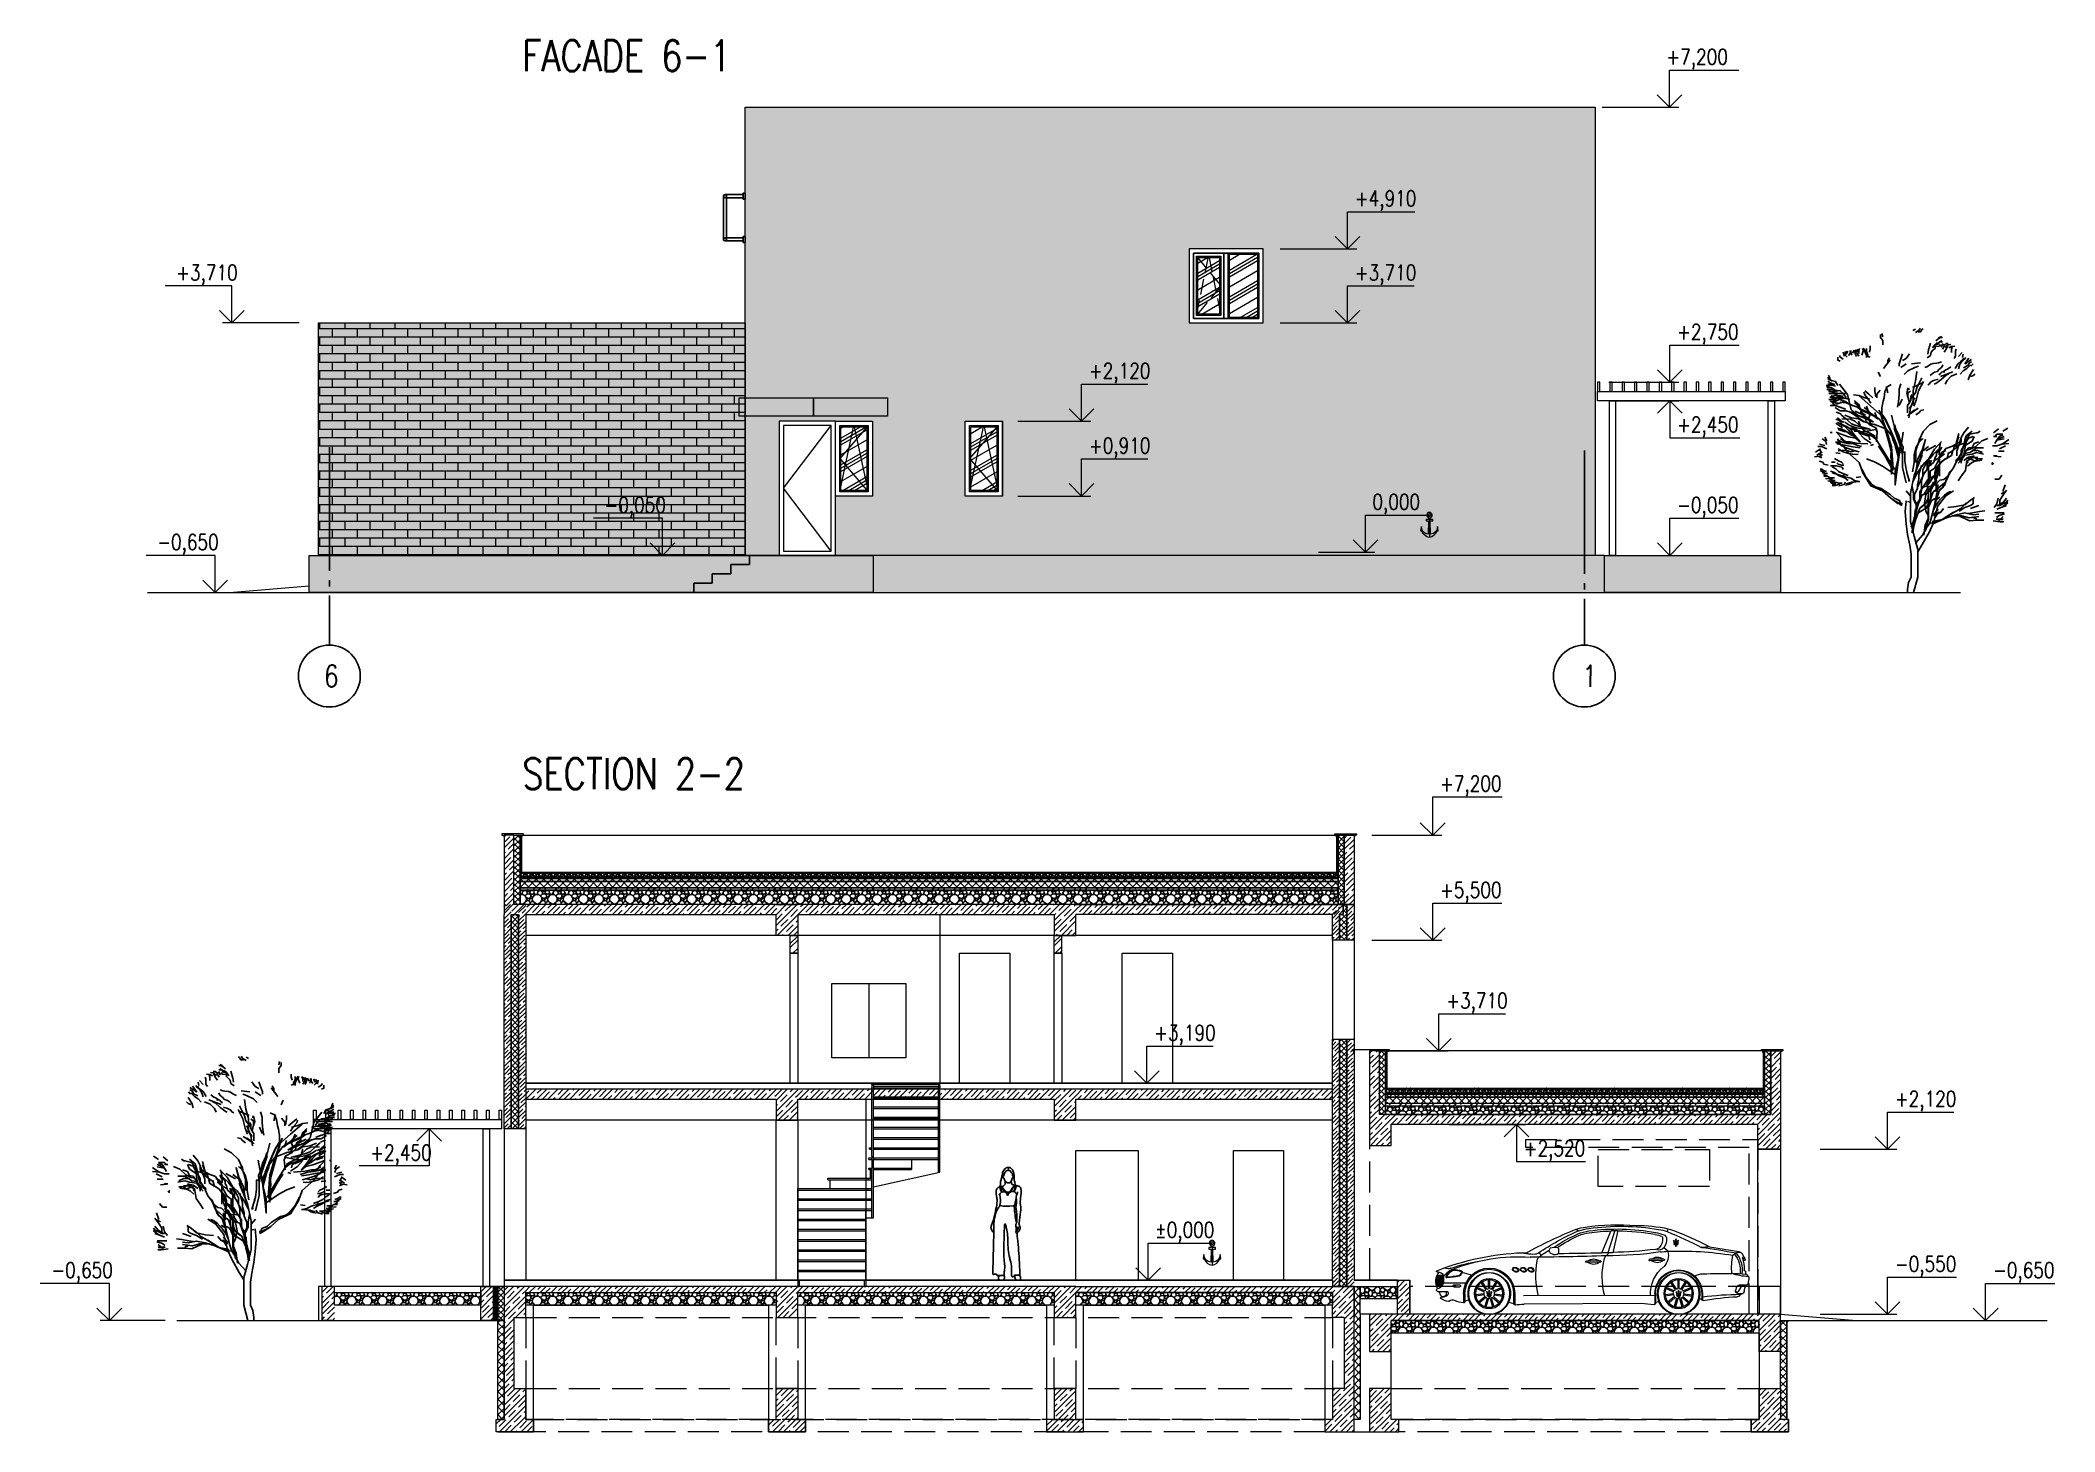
# Model space of a CAD drawing. Header units: millimetres. Extents: x 53645 to 137188, y 78097 to 135533.
# Drawn here: x 53645 to 86230, y 101230 to 123741 of the extents above; entities that cross this region are included whole.
import ezdxf

# ---------------------------------------------------------------- set-up
doc = ezdxf.new("R2010")
doc.units = ezdxf.units.MM
for name, pattern in [('ACAD_ISO03W100', [30, 12, -18]), ('CONTI', [0]), ('GOST2.303 4', [7, 5, -2, 0]), ('GOST2.303 5', [24, 20, -1.5, 1, -1.5])]:
    doc.linetypes.add(name, pattern=pattern)
for name, color, linetype in [('axis_dim', 40, 'CONTI'), ('tree', 67, 'Continuous'), ('wall', 5, 'Continuous')]:
    doc.layers.add(name, color=color, linetype=linetype)
for name, color, linetype, lineweight in [('car', 7, 'Continuous', 0), ('doors_windows', 4, 'Continuous', 5), ('hatch', 7, 'Continuous', 5), ('mark', 174, 'Continuous', 15), ('Wall2', 5, 'Continuous', 5)]:
    doc.layers.add(name, color=color, linetype=linetype, lineweight=lineweight)
doc.styles.add('$DDT_AUDIT_GENERATED_(7E2899)_FixedEmptyName', font='ltypeshp.shx')
doc.styles.add('GOST 2.304', font='CS_Gost2304.shx', dxfattribs={"width": 0.8, "oblique": 15})
pattern_1 = [(0, (-6450.43, -51089.48), (0, 135.4836), []), (90, (-6450.43, -51089.48), (-203.2, 135.4836), [135.4836, -135.4836])]

msp = doc.modelspace()

# ---------------------------------------------------------------- texts
at = {"layer": 'axis_dim', "color": 18, "linetype": 'Continuous', "lineweight": 25, "ltscale": 100, "true_color": 0x000000, "char_height": 350, "attachment_point": 1, "style": 'GOST 2.304'}
for s, insert, width in [('\\Fsimplex.shx;\\W0.8000000000;\\Q0.2617993878;\\T1.0000000000;\\o\\l6', (58231.3, 113630.3), 479.936), ('\\Fsimplex.shx;\\W0.8000000000;\\Q0.2617993878;\\T1.0000000000;\\o\\l1', (78585.6, 113630.3), 360.064)]:
    msp.add_mtext(s, dxfattribs=dict(at, insert=insert, width=width))
at = {"layer": 'mark', "linetype": 'Continuous', "ltscale": 100}
for s, insert, char_height, width, attachment_point, style in [('{\\Fsimplex|c0;\\Q0.2618;\\W0.8;FACADE 6-1}', (61441.1, 123741.4), 500, 6038.242, 1, '$DDT_AUDIT_GENERATED_(7E2899)_FixedEmptyName'), ('\\Fsimplex.shx;\\W0.8000000000;\\Q0.2617993878;\\T1.0000000000;\\o\\l+7,200', (80942.3, 123598.4), 250, 1253.816, 3, 'GOST 2.304'), ('\\Fsimplex.shx;\\W0.8000000000;\\Q0.2617993878;\\T1.0000000000;\\o\\l+4,910', (74908.9, 121308.4), 250, 1215.72, 1, 'GOST 2.304'), ('\\Fsimplex.shx;\\W0.8000000000;\\Q0.2617993878;\\T1.0000000000;\\o\\l+3,710', (55842.8, 120108.4), 250, 1215.72, 1, 'GOST 2.304'), ('\\Fsimplex.shx;\\W0.8000000000;\\Q0.2617993878;\\T1.0000000000;\\o\\l+3,710', (74908.9, 120108.4), 250, 1215.72, 1, 'GOST 2.304'), ('\\Fsimplex.shx;\\W0.8000000000;\\Q0.2617993878;\\T1.0000000000;\\o\\l+2,750', (80120.9, 119150.4), 250, 1253.816, 1, 'GOST 2.304'), ('\\Fsimplex.shx;\\W0.8000000000;\\Q0.2617993878;\\T1.0000000000;\\o\\l+2,120', (70607.7, 118518.4), 250, 1215.72, 1, 'GOST 2.304'), ('\\Fsimplex.shx;\\W0.8000000000;\\Q0.2617993878;\\T1.0000000000;\\o\\l+2,450', (80120.9, 117648.7), 250, 1253.816, 1, 'GOST 2.304'), ('\\Fsimplex.shx;\\W0.8000000000;\\Q0.2617993878;\\T1.0000000000;\\o\\l+0,910', (70607.7, 117308.4), 250, 1215.72, 1, 'GOST 2.304'), ('\\Fsimplex.shx;\\W0.8000000000;\\Q0.2617993878;\\T1.0000000000;\\o\\l-0,050', (62769.9, 116348.4), 250, 1253.816, 1, 'GOST 2.304'), ('\\Fsimplex.shx;\\W0.8000000000;\\Q0.2617993878;\\T1.0000000000;\\o\\l0,000', (75192.4, 116398.4), 250, 1012.622, 1, 'GOST 2.304'), ('\\Fsimplex.shx;\\W0.8000000000;\\Q0.2617993878;\\T1.0000000000;\\o\\l-0,050', (80120.9, 116348.4), 250, 1253.816, 1, 'GOST 2.304'), ('\\Fsimplex.shx;\\W0.8000000000;\\Q0.2617993878;\\T1.0000000000;\\o\\l-0,650', (55535.5, 115748.4), 250, 1253.816, 1, 'GOST 2.304'), ('{\\Fsimplex|c0;\\Q0.2618;\\W0.8;SECTION 2-2}', (61441.1, 112126.3), 500, 6038.242, 1, '$DDT_AUDIT_GENERATED_(7E2899)_FixedEmptyName'), ('\\Fsimplex.shx;\\W0.8000000000;\\Q0.2617993878;\\T1.0000000000;\\o\\l+7,200', (76286.9, 111840), 250, 1253.816, 1, 'GOST 2.304'), ('\\Fsimplex.shx;\\W0.8000000000;\\Q0.2617993878;\\T1.0000000000;\\o\\l+5,500', (76286.9, 110120), 250, 1253.816, 1, 'GOST 2.304'), ('\\Fsimplex.shx;\\W0.8000000000;\\Q0.2617993878;\\T1.0000000000;\\o\\l+3,710', (76387, 108329.9), 250, 1215.72, 1, 'GOST 2.304'), ('\\Fsimplex.shx;\\W0.8000000000;\\Q0.2617993878;\\T1.0000000000;\\o\\l+3,190', (71662.9, 107809.9), 250, 1215.72, 1, 'GOST 2.304'), ('\\Fsimplex.shx;\\W0.8000000000;\\Q0.2617993878;\\T1.0000000000;\\o\\l+2,120', (83644.5, 106739.9), 250, 1215.72, 1, 'GOST 2.304'), ('\\Fsimplex.shx;\\W0.8000000000;\\Q0.2617993878;\\T1.0000000000;\\o\\l+2,520', (77640.5, 105939.9), 250, 1253.816, 1, 'GOST 2.304'), ('\\Fsimplex.shx;\\W0.8000000000;\\Q0.2617993878;\\T1.0000000000;\\o\\l+2,450', (58981.8, 105870), 250, 1253.816, 1, 'GOST 2.304'), ('{\\Fsimplex|c0;\\Q0.2618;%%P\\Fsimplex|c204;0,000}', (71676.2, 104619.9), 250, 1012.622, 1, 'GOST 2.304'), ('\\Fsimplex.shx;\\W0.8000000000;\\Q0.2617993878;\\T1.0000000000;\\o\\l-0,650', (53823.3, 103969.9), 250, 1253.816, 1, 'GOST 2.304'), ('\\Fsimplex.shx;\\W0.8000000000;\\Q0.2617993878;\\T1.0000000000;\\o\\l-0,550', (83644.5, 104069.9), 250, 1253.816, 1, 'GOST 2.304'), ('\\Fsimplex.shx;\\W0.8000000000;\\Q0.2617993878;\\T1.0000000000;\\o\\l-0,650', (85231.6, 103969.9), 250, 1253.816, 1, 'GOST 2.304')]:
    msp.add_mtext(s, dxfattribs=dict(at, insert=insert, char_height=char_height, width=width, attachment_point=attachment_point, style=style))

# ---------------------------------------------------------------- blocks, each defined once
blk = doc.blocks.new('z_03')
at = {"layer": 'tree', "color": 0}
for p, q in [((20, 2026), (-111, 2554)), ((152, 1551), (20, 2026)), ((152, 1472), (152, 547)), ((0, 0), (152, 547))]:
    blk.add_line(p, q, dxfattribs=at)
for points in [[(-26, 9464), (67, 9508)], [(67, 9384), (208, 9477), (235, 9539)], [(306, 9495), (258, 9415), (163, 9415)], [(306, 9495), (354, 9525)], [(-2286, 8739), (-2286, 8645), (-2343, 8556)], [(-2229, 8571), (-2259, 8665), (-2259, 8739)], [(-2202, 8645), (-2145, 8754)], [(-2120, 8645), (-2061, 8775)], [(-2120, 8754), (-2120, 8702)], [(-1979, 8534), (-2061, 8665), (-2004, 8775)], [(-2004, 8791), (-2004, 8717)], [(-1979, 8717), (-1947, 8811)], [(-1843, 8811), (-1817, 8717), (-1869, 8571)], [(-1760, 8754), (-1817, 8827)], [(-1760, 8754), (-1760, 8702), (-1728, 8645), (-1702, 8556), (-1702, 8482)], [(-1562, 8499), (-1644, 8519), (-1644, 8571), (-1702, 8702), (-1702, 8811)], [(-1592, 8681), (-1562, 8791), (-1562, 8900)], [(-1113, 8937), (-1113, 9099), (-1196, 9208), (-1196, 9317)], [(-1144, 9354), (-1113, 9228)], [(616, 9003), (545, 8755), (518, 8604)], [(616, 8556), (637, 8679), (709, 8755), (780, 8804), (780, 8866), (780, 8879), (926, 8897), (970, 8959)], [(780, 8959), (687, 8834)], [(926, 9003), (878, 8971), (828, 8959), (780, 8959), (855, 9021)], [(878, 9144), (806, 9083)], [(828, 8971), (947, 9052), (1045, 9052)], [(878, 9144), (947, 9189)], [(1019, 9238), (926, 9207), (899, 9176)], [(947, 9189), (1045, 9207)], [(1019, 9096), (970, 9065)], [(1002, 8853), (1057, 8991)], [(1041, 8783), (1120, 8922)], [(1068, 8928), (1138, 8959), (1182, 8989), (1254, 8989)], [(1238, 8922), (1184, 8783), (1105, 8681)], [(1138, 8848), (1232, 8941)], [(1232, 8941), (1346, 8959)], [(1373, 8879), (1275, 8834)], [(1395, 8853), (1370, 8783), (1370, 8667)], [(1373, 8879), (1492, 8897)], [(1518, 8715), (1542, 8783)], [(-2735, 8499), (-2735, 8388), (-2651, 8353)], [(-2536, 8425), (-2594, 8462), (-2651, 8499), (-2677, 8556)], [(-2510, 8534), (-2536, 8681)], [(-2452, 8556), (-2484, 8628), (-2452, 8702)], [(-2452, 8556), (-2395, 8499)], [(-2370, 8717), (-2427, 8608)], [(-2427, 8717), (-2395, 8665)], [(-2120, 8645), (-2061, 8519)], [(-1979, 8717), (-1979, 8628)], [(-1082, 8086), (-843, 8396)], [(-871, 8473), (-932, 8374), (-932, 8297)], [(-393, 8621), (-524, 8251)], [(-524, 8287), (-524, 8167)], [(-464, 8120), (-262, 8251)], [(-393, 8371), (-262, 8453)], [(48, 8120), (-202, 8001), (-333, 7870)], [(-262, 8453), (-143, 8621)], [(-72, 8251), (250, 8287)], [(48, 8120), (179, 8167)], [(1005, 8324), (903, 8293), (838, 8284), (707, 8271), (625, 8241), (542, 8186), (477, 8143), (410, 8122)], [(496, 8467), (616, 8556)], [(861, 7979), (899, 8038), (1017, 8139), (1057, 8224)], [(1226, 8062), (1161, 8038), (1068, 7970), (1017, 7955), (991, 7914), (913, 7864)], [(1226, 8062), (1343, 8147)], [(1518, 8715), (1518, 8602), (1518, 8612), (1518, 8533), (1463, 8451)], [(1816, 8465), (1768, 8382), (1713, 8346), (1606, 8259), (1581, 8209), (1503, 8087)], [(1621, 8519), (1753, 8667)], [(1621, 8072), (1674, 8243), (1729, 8312), (1832, 8416), (1885, 8485)], [(1792, 8003), (1689, 7885)], [(1792, 8602), (1768, 8485)], [(1792, 8003), (1924, 8087), (2058, 8224)], [(2097, 8327), (2018, 8293), (1964, 8190), (1808, 8106)], [(2003, 8465), (1950, 8396), (1847, 8243)], [(1885, 8259), (1940, 8312), (2097, 8416)], [(2161, 8053), (2029, 7851), (1979, 7679)], [(2072, 8175), (2151, 8259)], [(-2933, 7486), (-3042, 7471), (-3156, 7471)], [(-3130, 7454), (-3019, 7406)], [(-2978, 7406), (-3130, 7406)], [(-3130, 7334), (-2939, 7334)], [(-3067, 7742), (-3099, 7778)], [(-2817, 7612), (-3015, 7669), (-3099, 7721)], [(-2985, 7560), (-3099, 7632)], [(-3099, 7538), (-2985, 7523), (-2901, 7471), (-2817, 7449)], [(-2749, 7167), (-3070, 7298)], [(-3015, 7721), (-3067, 7852)], [(-3067, 7742), (-2933, 7632)], [(-2844, 7508), (-2985, 7560)], [(-2978, 7406), (-2834, 7310)], [(-2538, 7186), (-2648, 7282), (-2868, 7310), (-2978, 7330)], [(-2834, 7261), (-2723, 7282)], [(-2817, 7612), (-2735, 7471)], [(-2249, 6593), (-2381, 7148), (-2671, 7518)], [(-1470, 7028), (-1615, 7165), (-1760, 7282)], [(-1361, 7068), (-1395, 7261), (-1395, 7406)], [(-1209, 7310), (-1327, 7165), (-1327, 7028)], [(-1196, 7792), (-1271, 7958)], [(-1140, 6380), (-1140, 6669), (-1099, 6911), (-1065, 7028), (-1031, 7261), (-955, 7427), (-803, 7503)], [(-932, 7204), (-993, 7432)], [(-457, 7535), (-518, 7336), (-518, 7150), (-540, 6888), (-578, 6690)], [(-201, 7390), (-243, 7179), (-201, 7044)], [(-148, 7363), (-232, 7294)], [(-108, 6984), (77, 7213), (120, 7390), (306, 7745)], [(321, 7564), (172, 7493), (-39, 7397)], [(-16, 7297), (77, 7626)], [(-16, 7297), (-16, 6866)], [(77, 7626), (120, 7982)], [(95, 6941), (179, 7283), (358, 7615)], [(576, 7533), (512, 7500)], [(576, 7533), (616, 7592)], [(681, 7904), (603, 7837)], [(616, 7592), (693, 7636), (758, 7669), (861, 7687), (886, 7717)], [(681, 7904), (758, 7955), (861, 7979)], [(886, 7602), (811, 7541), (747, 7517)], [(886, 7602), (1003, 7687)], [(970, 7798), (1414, 7969)], [(1003, 7687), (1188, 7853), (1265, 7888)], [(1133, 7972), (1068, 7972)], [(1564, 7892), (1359, 7814), (1209, 7659), (1148, 7526)], [(2058, 7798), (2161, 7832), (2214, 7900)], [(-2834, 7261), (-3053, 7261)], [(-2978, 7186), (-3053, 7186)], [(-2757, 6993), (-2910, 6965), (-3053, 6965)], [(-1882, 6573), (-2061, 6709), (-2056, 6704), (-2207, 6752), (-2352, 6821), (-2461, 6897), (-2614, 6945), (-2723, 7014), (-2868, 7042), (-2944, 7056), (-3019, 7056)], [(-3011, 6965), (-2749, 7048)], [(-2879, 6834), (-3011, 6917)], [(-2808, 6751), (-3011, 6751)], [(-2978, 7186), (-2910, 7186)], [(-2978, 7117), (-2910, 7090), (-2834, 7117), (-2682, 7117)], [(-2723, 7117), (-2944, 7213)], [(-2939, 6834), (-2690, 6965)], [(-2939, 6965), (-2808, 6965)], [(-2808, 6965), (-2939, 6881)], [(-2910, 6883), (-2799, 6834), (-2723, 6834)], [(-2799, 6738), (-2910, 6814)], [(-1829, 6321), (-2216, 6485), (-2207, 6484), (-2427, 6559), (-2648, 6559), (-2834, 6676)], [(-2296, 6799), (-2499, 6881), (-2808, 6799)], [(-2799, 7213), (-2682, 7186), (-2461, 7186)], [(-2799, 6738), (-2461, 6621), (-2648, 6690)], [(-2749, 7048), (-2618, 7048), (-2296, 6965)], [(-2723, 7117), (-2538, 7090)], [(-2503, 7000), (-2723, 7000)], [(-2648, 6869), (-2427, 6848), (-2318, 6800)], [(-2538, 7186), (-2427, 7042)], [(-2037, 6418), (-2245, 6588)], [(-1575, 6979), (-1760, 7028), (-1980, 7117), (-2165, 7138)], [(-2131, 6931), (-1980, 6786), (-1911, 6593)], [(-2131, 6834), (-1980, 6786)], [(-2117, 6909), (-1958, 6645), (-1536, 6461), (-1246, 6275), (-983, 5906)], [(-2107, 6549), (-1785, 6394)], [(-1115, 6354), (-1536, 6724), (-1958, 7094)], [(-1882, 6573), (-1650, 6471), (-1417, 6369)], [(-1794, 7235), (-1760, 7138), (-1650, 7000), (-1539, 6834)], [(-1470, 6404), (-1625, 6554), (-1780, 6674)], [(-1703, 6723), (-1572, 6404), (-1625, 6268), (-1519, 6030)], [(-1251, 6580), (-1099, 6339)], [(-518, 6754), (-415, 6983)], [(-66, 7143), (-100, 7064), (-100, 6949), (-155, 6832), (-216, 6754), (-216, 6605), (-216, 6488)], [(50, 6593), (-127, 6477), (-216, 6377)], [(-201, 7070), (-201, 7213), (-108, 7272)], [(-150, 6841), (-201, 7070)], [(-167, 6310), (-107, 6667), (24, 7001)], [(-155, 6644), (-100, 6715), (-11, 6832), (-11, 6949), (50, 7026)], [(-127, 6477), (-127, 6455), (172, 6649)], [(95, 6941), (15, 6728)], [(260, 6571), (199, 6494), (83, 6416)], [(260, 6571), (377, 6593)], [(-2499, 6143), (-2808, 6263)], [(-2559, 5941), (-2808, 6108)], [(-2723, 6484), (-2799, 6511)], [(-2270, 5894), (-2192, 5763), (-2061, 5598), (-1930, 5443), (-2090, 5565), (-2347, 5614), (-2609, 5715), (-2793, 5783)], [(-2749, 6310), (-2559, 6143)], [(-2749, 6143), (-2559, 6024)], [(-2478, 5846), (-2585, 5894), (-2740, 5929)], [(-2723, 6484), (-2614, 6436)], [(-2715, 5880), (-2507, 5817), (-2400, 5798)], [(-2559, 6059), (-2690, 6192)], [(-2454, 6287), (-2609, 6418)], [(-2609, 6118), (-2347, 5860)], [(-2609, 6030), (-2400, 5996)], [(-2585, 6268), (-2270, 6253), (-2115, 6185), (-1906, 5996), (-1799, 5846), (-1548, 5734), (-1388, 5648)], [(-2270, 5894), (-2400, 5982), (-2555, 6049)], [(-1417, 6065), (-1799, 6166), (-1984, 6268), (-2245, 6302), (-2478, 6404)], [(-2454, 6287), (-2245, 6084), (-2037, 6015), (-1572, 5894), (-1799, 5913), (-2061, 5948), (-2299, 6030), (-2478, 6151)], [(-2478, 5846), (-2270, 5701)], [(-2347, 5860), (-2192, 5667)], [(-2323, 6538), (-2168, 6437), (-1780, 6166)], [(-1572, 5512), (-1596, 5614), (-1756, 5749), (-2008, 5846), (-2139, 5929), (-2270, 5929)], [(-1694, 5722), (-2249, 5906)], [(-1930, 5798), (-2139, 5880)], [(-2139, 5827), (-1882, 5798)], [(-1441, 6151), (-1703, 6335), (-2008, 6383)], [(-1930, 6030), (-1984, 6185)], [(-1340, 5443), (-1310, 5798), (-1364, 5948), (-1596, 6065), (-1727, 6199), (-1756, 6418), (-1930, 6538)], [(-1930, 5798), (-1679, 5827)], [(-1829, 6321), (-1441, 6151)], [(-1679, 5827), (-1310, 5894)], [(-1436, 6380), (-1285, 6256)], [(-1065, 5932), (-1436, 6077)], [(-1327, 6305), (-1395, 6497)], [(-1178, 6500), (-999, 6227), (-810, 5810), (-619, 5357), (-548, 4977)], [(-1165, 6391), (-933, 5556), (-796, 5039), (-796, 4273), (-744, 4626), (-796, 5255), (-976, 5849), (-1165, 6391)], [(-741, 5540), (-834, 5836), (-1012, 6216), (-1104, 6368)], [(-1047, 5977), (-750, 5607)], [(-543, 5700), (-460, 5424), (-376, 5231), (-403, 4962), (-429, 5122), (-543, 5517), (-684, 5969), (-793, 6406)], [(-270, 3953), (-402, 4508), (-402, 5062), (-693, 5934)], [(-684, 6058), (-627, 5860), (-543, 5700)], [(-638, 5822), (-622, 5851)], [(-610, 5830), (-629, 5795)], [(214, 5525), (345, 5810), (595, 6059), (857, 6192)], [(1171, 5193), (1402, 5288), (1678, 5434), (1721, 5589), (1725, 5598), (1813, 5766), (1980, 5964)], [(2116, 5822), (1900, 5654), (1853, 5494), (1813, 5328), (1773, 5128), (1725, 4961)], [(2402, 5822), (2314, 5766), (2275, 5766), (2029, 5710), (1941, 5574)], [(2887, 5766), (3063, 5910)], [(3230, 5818), (3406, 5930)], [(-3539, 5070), (-3363, 5182)], [(-3451, 5274), (-3320, 5274), (-3130, 5190)], [(-3393, 5157), (-3309, 5030)], [(-3201, 5310), (-3391, 5357)], [(-3170, 5464), (-3301, 5545)], [(-3201, 5607), (-3130, 5476)], [(-3170, 5464), (-3141, 5342)], [(-2939, 5775), (-3011, 5775)], [(-2507, 5443), (-2817, 5429)], [(-2793, 5410), (-2555, 5309), (-2425, 5138), (-2376, 5056)], [(-2192, 5259), (-2425, 5309), (-2764, 5361)], [(-2740, 5734), (-2609, 5598), (-2531, 5497)], [(-1960, 5075), (-2139, 5124), (-2400, 5206), (-2609, 5309), (-2740, 5545)], [(-2740, 5512), (-2555, 5410), (-2376, 5376), (-2168, 5361)], [(-2724, 5182), (-2545, 5080)], [(-2438, 5133), (-2724, 5114)], [(-1882, 5274), (-2008, 5309), (-2168, 5361), (-2347, 5395), (-2633, 5545)], [(-2507, 5443), (-2299, 5443), (-2061, 5395), (-1906, 5376)], [(-2438, 5133), (-2259, 5080), (-2128, 5114)], [(-2270, 5701), (-2061, 5598)], [(-2192, 5259), (-1930, 5226)], [(-1535, 5394), (-1785, 5560), (-1987, 5775)], [(-1960, 5798), (-1829, 5715), (-1703, 5667), (-1596, 5667), (-1495, 5648)], [(-1906, 5376), (-1650, 5361)], [(-1694, 5722), (-1404, 5616), (-1115, 5166)], [(-1548, 5309), (-1441, 5342)], [(-1495, 5648), (-1364, 5531)], [(-933, 4739), (-744, 4422), (-744, 4602), (-1028, 4955), (-1261, 5282), (-1028, 4921), (-933, 4739)], [(-1115, 5166), (-692, 4454)], [(-902, 5607), (-933, 5555)], [(-925, 5527), (-895, 5581)], [(-886, 5554), (-918, 5499)], [(-910, 5471), (-878, 5527)], [(-871, 5500), (-904, 5445)], [(-896, 5417), (-862, 5475)], [(-854, 5448), (-888, 5389)], [(-881, 5361), (-845, 5422)], [(-838, 5395), (-873, 5333)], [(-866, 5305), (-830, 5368)], [(-821, 5342), (-859, 5277)], [(-852, 5249), (-814, 5315)], [(-806, 5288), (-844, 5221)], [(-836, 5194), (-797, 5262)], [(-793, 5227), (-829, 5166)], [(-784, 5121), (-824, 5052)], [(-821, 5138), (-791, 5192)], [(-788, 5156), (-815, 5110)], [(-488, 5024), (-750, 5560)], [(-750, 5525), (-679, 5357), (-548, 4858)], [(-488, 5024), (-679, 5476)], [(-563, 4774), (-659, 4395), (-659, 4094), (-659, 3879), (-606, 4361), (-520, 4955), (-426, 5464), (-374, 5790)], [(-622, 5770), (-599, 5808)], [(-589, 5786), (-613, 5743)], [(-605, 5716), (-577, 5765)], [(-566, 5743), (-596, 5690)], [(-589, 5663), (-554, 5722)], [(-544, 5700), (-581, 5638)], [(-469, 5343), (-563, 4774)], [(-454, 5409), (-492, 5342)], [(-36, 4357), (24, 4691), (24, 4977), (83, 5226), (274, 5560)], [(905, 5179), (706, 4980), (602, 4846), (498, 4780), (392, 4685), (136, 4314), (-16, 4019)], [(83, 5108), (155, 5357)], [(83, 5108), (83, 4858), (83, 4691)], [(101, 4416), (158, 4816), (325, 5179), (428, 5517), (293, 4962), (101, 4416)], [(155, 5310), (214, 5560)], [(345, 5560), (214, 5441)], [(545, 5274), (241, 5046)], [(801, 5311), (449, 5112)], [(545, 4808), (753, 5179), (1010, 5445)], [(634, 4620), (734, 4710), (780, 4875), (825, 4939), (825, 5030), (926, 5159), (980, 5414)], [(1017, 5250), (926, 5095), (926, 4967)], [(938, 4867), (1171, 5193)], [(1010, 5056), (1162, 5122)], [(1637, 5328), (1471, 5272), (1430, 5128), (1255, 5016)], [(1377, 4943), (1420, 5124), (1703, 5366)], [(1635, 5615), (1541, 5373), (1635, 5736)], [(1637, 5328), (1558, 5104), (1558, 4936)], [(1900, 5406), (1637, 5328), (1725, 5438), (1725, 5598)], [(1721, 5020), (1721, 5141)], [(1725, 5128), (1853, 5351), (1980, 5574), (2148, 5630)], [(1725, 4961), (1725, 5128)], [(1773, 5239), (1941, 5351)], [(1910, 5555), (1816, 4961)], [(1853, 5048), (1980, 5216)], [(2116, 5104), (2029, 5048), (1853, 5016)], [(2685, 5555), (2461, 5469), (2237, 5253), (2048, 5168), (1910, 5141)], [(1941, 5351), (2116, 5462)], [(1980, 5216), (2116, 5239), (2187, 5382), (2363, 5438)], [(2116, 5462), (2187, 5630)], [(2116, 5104), (2275, 5216), (2530, 5216)], [(2490, 5048), (2314, 5128), (2116, 5128)], [(3190, 5351), (3014, 5295), (2848, 5295)], [(2887, 5630), (3014, 5630)], [(2936, 5630), (3014, 5710), (3230, 5710)], [(2936, 5382), (3014, 5494)], [(3230, 5686), (3102, 5630), (3014, 5494), (3277, 5542)], [(3063, 5542), (3277, 5630)], [(3277, 5104), (3063, 5104)], [(3102, 5184), (3318, 5295)], [(3445, 5382), (3190, 5351), (3277, 5406)], [(3277, 5406), (3445, 5518)], [(-3578, 4902), (-3324, 4934)], [(-3324, 5070), (-3490, 4958)], [(-3290, 4963), (-3417, 5002)], [(-3417, 4907), (-3309, 4864)], [(-3277, 4701), (-3404, 4741)], [(-3372, 4451), (-3309, 4451)], [(-3170, 4300), (-3277, 4352), (-3365, 4407)], [(-3309, 4451), (-3245, 4407), (-3139, 4367)], [(-3277, 4701), (-3234, 4629), (-3086, 4590)], [(-3000, 4574), (-2785, 4574), (-2686, 4546), (-2580, 4518), (-2535, 4435)], [(-2365, 4038), (-2472, 4121), (-2703, 4221), (-2853, 4328), (-3000, 4380)], [(-2956, 4701), (-2829, 4701)], [(-2555, 4300), (-2703, 4367), (-2809, 4463), (-2937, 4534)], [(-2535, 4645), (-2599, 4701), (-2703, 4756), (-2853, 4836)], [(-2807, 5047), (-2647, 5013)], [(-2766, 4685), (-2722, 4629), (-2599, 4590), (-2516, 4590)], [(-2545, 5080), (-2337, 5013), (-2206, 4997), (-2076, 4978), (-1999, 4997)], [(-1827, 4323), (-1958, 4692), (-2381, 5062)], [(-439, 3127), (-439, 3170), (-476, 3170), (-476, 3189), (-506, 3189), (-506, 3214), (-741, 3344), (-439, 3146), (-506, 3319), (-704, 3405), (-840, 3536), (-1007, 3647), (-1173, 3752), (-1371, 3808), (-1501, 3895), (-1705, 4155), (-1866, 4457)], [(-692, 4269), (-1115, 4559), (-1404, 4718), (-1694, 4823)], [(-887, 4780), (-922, 4720)], [(-910, 4700), (-873, 4764)], [(-861, 4746), (-899, 4681)], [(-886, 4661), (-847, 4729)], [(-833, 4713), (-875, 4640)], [(-819, 4695), (-862, 4620)], [(-850, 4600), (-806, 4679)], [(-792, 4661), (-839, 4581)], [(-750, 4694), (-824, 4564), (-826, 4560), (-778, 4644)], [(-824, 5011), (-782, 5085)], [(-779, 5049), (-824, 4971)], [(-824, 4930), (-775, 5014)], [(-773, 4978), (-824, 4889)], [(-824, 4957), (-824, 4877)], [(-824, 4849), (-770, 4943)], [(-767, 4907), (-824, 4808)], [(-824, 4767), (-764, 4872)], [(-761, 4836), (-824, 4727)], [(-824, 4686), (-759, 4800)], [(-755, 4765), (-824, 4645)], [(-824, 4605), (-753, 4729)], [(-824, 4524), (-746, 4658)], [(-745, 4620), (-824, 4483)], [(-824, 4442), (-754, 4565)], [(-824, 4402), (-761, 4511)], [(-744, 4499), (-767, 4460), (-769, 4456), (-824, 4361)], [(-815, 4748), (-815, 4728)], [(-764, 4628), (-815, 4540)], [(-803, 4520), (-751, 4610)], [(-744, 4581), (-791, 4501)], [(-779, 4480), (-744, 4540)], [(-744, 4459), (-755, 4440)], [(-589, 4485), (-659, 4365)], [(-659, 4324), (-596, 4431)], [(-604, 4376), (-659, 4283)], [(-653, 4412), (-581, 4539)], [(-573, 4593), (-636, 4484)], [(-618, 4555), (-565, 4648)], [(-600, 4628), (-557, 4701)], [(-582, 4699), (-549, 4756)], [(-565, 4771), (-542, 4811)], [(-293, 5062), (-335, 5062), (-335, 5090)], [(-308, 5063), (-308, 4736), (-271, 4457), (-241, 4352), (-241, 4328), (-141, 4005)], [(-111, 3583), (20, 4217), (311, 4957)], [(195, 4108), (195, 4263), (287, 4583)], [(588, 4875), (433, 4620), (341, 4427), (341, 4200), (287, 4043), (287, 3888), (287, 3705)], [(287, 4108), (387, 4300), (487, 4455), (487, 4620), (588, 4775)], [(545, 3297), (545, 3497), (545, 3688), (498, 3887), (602, 4153), (602, 4381), (753, 4485), (858, 4685), (952, 4874), (1114, 5008)], [(905, 4418), (753, 4219), (498, 3849)], [(649, 4780), (545, 4551)], [(545, 4019), (545, 4219), (545, 4447), (545, 4551), (649, 4619)], [(880, 4839), (734, 4747)], [(753, 3953), (858, 4180), (905, 4381)], [(1377, 4943), (1101, 4789), (964, 4668), (818, 4487), (775, 4315), (775, 4108), (818, 3867), (818, 3627)], [(843, 3704), (800, 3980), (800, 4151), (800, 4358), (895, 4564), (1033, 4746), (1171, 4840)], [(905, 4418), (905, 4513), (858, 4513), (905, 4513)], [(1213, 4126), (1308, 4358), (1445, 4504), (1308, 4324), (1171, 4005), (1033, 3764), (895, 3618)], [(905, 4827), (1010, 5056)], [(938, 4867), (938, 4504), (938, 4203)], [(1266, 5056), (1209, 4827)], [(1445, 4504), (1584, 4806)], [(1853, 5048), (1773, 4905), (1510, 4713)], [(1510, 4769), (1725, 4961)], [(1584, 4806), (1721, 5020)], [(1722, 4865), (1674, 4732), (1618, 4666)], [(1722, 4666), (1722, 4732), (1769, 4865)], [(1722, 4200), (1874, 4399), (1931, 4761)], [(1853, 4961), (1725, 4793)], [(1813, 4769), (1980, 4881)], [(1853, 4961), (2116, 4992), (2275, 5048), (2530, 4992)], [(1910, 4867), (2091, 4806), (2237, 4746), (2461, 4780)], [(2323, 4867), (2143, 4867), (1910, 4746)], [(1979, 4732), (1931, 4666)], [(2091, 4685), (1954, 4564)], [(1980, 4881), (2187, 4936)], [(2490, 4825), (2275, 4825), (2187, 4881), (2029, 4881)], [(2091, 4685), (2323, 4806)], [(2886, 4685), (2843, 4625), (2843, 4685), (2843, 4625)], [(2887, 4936), (3014, 4936)], [(3161, 4901), (2937, 4926)], [(-3297, 4316), (-3170, 4300)], [(-3245, 4261), (-3139, 4205)], [(-3234, 4193), (-3107, 4193)], [(-2924, 4094), (-3182, 4109)], [(-3170, 4300), (-3107, 4300)], [(-3107, 4193), (-3023, 4137), (-2853, 4137)], [(-2881, 4053), (-2968, 4010), (-3095, 4027)], [(-3023, 4066), (-2892, 4038), (-2829, 4038)], [(-3011, 3982), (-2905, 3971), (-2916, 3971), (-2829, 3971), (-2817, 3971), (-2905, 3999)], [(-2860, 3926), (-2987, 3943)], [(-2937, 4316), (-2766, 4276), (-2472, 4177), (-2365, 4149)], [(-2662, 3915), (-2829, 3859), (-2937, 3859)], [(-2937, 3915), (-2809, 3915)], [(-2829, 3971), (-2766, 3971), (-2703, 3943), (-2580, 3943)], [(-2694, 3844), (-2503, 3900), (-2460, 3982)], [(-2555, 4300), (-2365, 4221)], [(-2472, 4177), (-2555, 4233)], [(-2460, 3872), (-2353, 3900), (-2270, 3926), (-2183, 3982)], [(-1937, 4010), (-2088, 3999), (-2238, 3982), (-2301, 3954), (-2428, 3926)], [(-2365, 4149), (-2258, 4121), (-2131, 4038), (-1961, 4010)], [(-2068, 4149), (-1897, 4177)], [(-1827, 4323), (-1536, 3848), (-1115, 3663), (-824, 3399), (-561, 3214), (-402, 3214)], [(-271, 4328), (-241, 4328), (-271, 4328)], [(-111, 2554), (-111, 3029), (-111, 3478), (-270, 3663)], [(-172, 4024), (-172, 4067)], [(716, 4196), (568, 4100), (352, 3817), (245, 3635), (245, 3419), (170, 3183), (62, 2947), (62, 2792), (29, 2698), (-12, 2555), (-79, 2366)], [(241, 3385), (95, 3158), (-5, 3385), (-5, 3578), (-51, 3825)], [(40, 3541), (141, 3770), (141, 3888), (195, 4108)], [(73, 2896), (232, 3344), (232, 3635), (364, 3821)], [(141, 3797), (287, 4108)], [(1445, 3663), (1154, 3478), (865, 3108), (733, 2554), (574, 2185), (311, 1735), (152, 1472), (152, 1551)], [(298, 3750), (224, 3372)], [(514, 3844), (339, 3797)], [(364, 3821), (522, 4084)], [(480, 3703), (372, 3540)], [(706, 3953), (602, 3754), (449, 3525), (392, 3231), (449, 2937), (545, 2765)], [(447, 3560), (628, 3682), (630, 3688), (725, 3981)], [(480, 3703), (514, 3797), (804, 3892)], [(514, 3324), (555, 3703)], [(1114, 3953), (905, 3782), (706, 3630), (545, 3164)], [(782, 3981), (630, 3688), (630, 3402)], [(858, 4048), (706, 3953)], [(771, 3089), (844, 3493), (878, 3892)], [(1213, 4126), (1076, 3798), (938, 3704), (800, 3282)], [(804, 3892), (952, 4053), (1093, 4080), (1242, 4196)], [(825, 3450), (926, 3668)], [(926, 3668), (1118, 3862), (1163, 4008)], [(946, 3319), (946, 3344), (1015, 3405), (1114, 3517), (1248, 3604), (1348, 3647)], [(1722, 4200), (1618, 4029)], [(3087, 4095), (2934, 4095)], [(3087, 4095), (3191, 4229)], [(3115, 3336), (3220, 3497), (3363, 3688)], [(3220, 3649), (3305, 3887)], [(-262, 3309), (-303, 2920), (-262, 2483), (-215, 2094), (-135, 1706), (-88, 1379), (-88, 934), (-88, 554), (-176, 355), (-215, 109), (-215, 0)], [(-108, 3257), (-218, 3281)], [(-111, 3583), (-111, 3399)], [(68, 3024), (68, 2977), (62, 2973), (29, 2441), (-46, 2414)], [(40, 3350), (-5, 3541)], [(40, 3541), (40, 3258)], [(40, 3350), (141, 3130)], [(137, 3041), (62, 2724)], [(82, 2650), (224, 3041), (339, 3116), (447, 3210), (555, 3466)], [(95, 3158), (95, 3029)], [(95, 2709), (195, 2938)], [(156, 2859), (406, 3020)], [(447, 3560), (298, 3513), (224, 3305)], [(447, 3210), (372, 3163), (224, 3041)], [(555, 3089), (372, 2994)], [(406, 3020), (514, 3163)], [(545, 3297), (545, 2965), (545, 2632), (449, 2243)], [(526, 2869), (526, 3336)], [(649, 3317), (545, 3079)], [(587, 2507), (665, 2761), (714, 2952), (800, 3142), (927, 3309)], [(844, 3588), (771, 3210), (628, 2629)], [(649, 3317), (753, 3383), (858, 3383)], [(1086, 3032), (982, 2899), (725, 2765)], [(886, 3003), (725, 2803)], [(771, 3305), (952, 3446)], [(775, 2697), (912, 2911)], [(2206, 3431), (2054, 3336), (1855, 3164), (1542, 3098), (1238, 3069)], [(1343, 2831), (1703, 3032), (1903, 3231)], [(1646, 2937), (1855, 3069), (2054, 3136), (2159, 3202), (2159, 3364)], [(2054, 3032), (2359, 3136)], [(2130, 2879), (2387, 2918), (2576, 2946)], [(2906, 3069), (3011, 3202), (3059, 3402)], [(3410, 3268), (3305, 3231), (3220, 3202), (3115, 3136), (3011, 3136)], [(3363, 3136), (3163, 3069), (3011, 3003)], [(3059, 3136), (3258, 3268), (3363, 3402)], [(3115, 3202), (3115, 3336)], [(3305, 3630), (3163, 3563)], [(3220, 3098), (3410, 3231)], [(3410, 3336), (3363, 3268)], [(73, 2606), (-59, 2157)], [(-55, 2378), (15, 2470), (52, 2575), (52, 2680)], [(-55, 2378), (-22, 2434), (15, 2388), (-22, 2144), (15, 2620)], [(-46, 2205), (-12, 2535)], [(-12, 2488), (62, 2792)], [(49, 2603), (82, 2677)], [(73, 2606), (73, 2896)], [(78, 1760), (78, 1792), (325, 2063), (460, 2317), (587, 2507)], [(526, 2869), (526, 2670), (421, 2432), (373, 2071)], [(421, 2205), (526, 2670)], [(479, 2538), (421, 2205)], [(630, 2500), (886, 2566), (1190, 2699), (1542, 2803), (1855, 2869), (2159, 2803), (2359, 2831)], [(678, 2566), (1039, 2632), (1238, 2765), (1447, 2899)], [(982, 2604), (678, 2538)], [(678, 2470), (886, 2566)], [(725, 2803), (933, 2899)], [(1390, 2869), (1190, 2699)], [(1390, 2765), (1750, 2765), (2007, 2699), (2359, 2737)], [(2539, 2613), (2283, 2613), (2026, 2585), (1827, 2680), (1674, 2746)], [(2130, 2879), (1979, 2850)], [(2283, 2651), (2130, 2718)], [(3041, 2591), (3141, 2554), (3242, 2554), (3239, 2557), (3040, 2557), (2878, 2585)], [(3276, 2879), (3134, 2879), (2934, 2879)], [(2983, 2651), (3239, 2651)], [(3087, 2774), (2995, 2709)], [(3087, 2774), (3288, 2838)], [(3239, 2746), (3087, 2613)]]:
    blk.add_lwpolyline(points, dxfattribs=at)
blk = doc.blocks.new('logo')
at = {"layer": 'car'}
for p, q in [((-0.64, -0.42), (-0.86, -0.42)), ((-0.51, -0.87), (0, -0.87)), ((-0.51, -0.88), (-0.51, -0.87)), ((-0.18, -0.42), (-0.41, -0.42)), ((-0.21, -1.23), (0, -1.23)), ((0.51, -0.87), (0, -0.87)), ((0.21, -1.23), (0, -1.23)), ((0.18, -0.42), (0.41, -0.42)), ((0.51, -0.88), (0.51, -0.87)), ((0.64, -0.42), (0.86, -0.42))]:
    blk.add_line(p, q, dxfattribs=at)
for points in [[(0, -0.49), (-0.94, -0.49), (-0.94, -0.55), (0, -0.55)], [(0, -0.77), (-0.94, -0.77), (-0.94, -0.83), (0, -0.83)], [(-0.85, -1.04), (-0.85, -0.87), (-0.64, -0.87)], [(0, -0.62), (-0.84, -0.62), (-0.84, -0.68), (0, -0.68)], [(0, -1.26), (-0.29, -1.26), (-0.29, -1.42), (0, -1.42)], [(0, -1.47), (-0.22, -1.47), (-0.22, -1.64), (0, -1.64)], [(0, -0.49), (0.94, -0.49), (0.94, -0.55), (0, -0.55)], [(0, -0.62), (0.84, -0.62), (0.84, -0.68), (0, -0.68)], [(0, -0.77), (0.94, -0.77), (0.94, -0.83), (0, -0.83)], [(0, -1.26), (0.29, -1.26), (0.29, -1.42), (0, -1.42)], [(0, -1.47), (0.22, -1.47), (0.22, -1.64), (0, -1.64)], [(0.85, -1.04), (0.85, -0.87), (0.64, -0.87)]]:
    blk.add_lwpolyline(points, dxfattribs=at)
for centre, radius, start, end in [((-3.18, -0.43), 2.32, 0.11899, 33.77048), ((-1.28, 0.21), 0.65, 25.16975, 87.63485), ((-2.44, -0.44), 1.8, 0.40065, 34.3845), ((-0.96, 0.12), 0.454, 53.17258, 89.38616), ((-2.82, 0.88), 2.74, 331.53138, 0), ((-0.99, 1.55), 0.995, 309.44938, 357.09734), ((-0.53, 1.69), 0.923, 280.4418, 299.12727), ((0.99, 1.55), 0.995, 182.90266, 230.55062), ((2.82, 0.88), 2.74, 180, 208.46862), ((0.53, 1.69), 0.923, 240.87273, 259.5582), ((2.44, -0.44), 1.8, 145.6155, 179.59935), ((1.28, 0.21), 0.65, 92.36515, 154.83025), ((0.96, 0.12), 0.454, 90.61384, 126.82742), ((3.18, -0.43), 2.32, 146.22952, 179.88101), ((-0.8, -0.89), 0.164, 252.19662, 5.87627), ((-0.49, -1.16), 0.28, 346.07407, 94.26121), ((-1.09, 0.21), 1.11, 324.79796, 348.80014), ((1.09, 0.21), 1.11, 191.19986, 215.20204), ((0.49, -1.16), 0.28, 85.73879, 193.92593), ((0.8, -0.89), 0.164, 174.12373, 287.80338)]:
    blk.add_arc(centre, radius, start, end, dxfattribs=at)
blk = doc.blocks.new('maserati')
at = {"layer": 'car'}
for p, q in [((-2.891, 1.384), (-2.88, 1.337)), ((-2.08, 1.354), (-1.998, 0.992)), ((-2.033, 1.354), (-2.08, 1.354)), ((-1.974, 1.354), (-2.033, 1.354)), ((-2.033, 1.354), (-1.916, 0.992)), ((-1.822, 0.994), (-1.974, 1.354)), ((-1.406, 1.379), (-1.443, 1.351)), ((-3.564, 1.091), (-4.035, 1.015)), ((-2.889, 1.019), (-2.823, 1.075)), ((-1.998, 0.992), (-1.916, 0.992)), ((-1.916, 0.992), (-1.822, 0.994)), ((-1.12, 1.058), (-1.12, 0.993)), ((-0.972, 1.033), (-0.832, 0.943)), ((-0.588, 0.991), (-0.549, 0.991)), ((-4.143, 0.696), (-4.145, 0.649)), ((-4.107, 0.874), (-4.142, 0.877)), ((-4.098, 0.9), (-4.129, 0.902)), ((-4.096, 0.969), (-4.117, 0.927)), ((-4.117, 0.927), (-4.101, 0.919)), ((-2.827, 0.892), (-2.6, 0.889)), ((-2.826, 0.87), (-2.596, 0.867)), ((-1.799, 0.864), (-1.572, 0.862)), ((-1.797, 0.842), (-1.567, 0.839)), ((-0.708, 0.725), (-0.696, 0.739)), ((-0.677, 0.691), (-0.694, 0.692)), ((-0.674, 0.749), (-0.656, 0.749)), ((-0.641, 0.716), (-0.654, 0.702)), ((0.286, 0.633), (0.44, 0.675)), ((0.854, 0.696), (0.854, 0.694)), ((-4.163, 0.472), (-4.047, 0.473)), ((-4.021, 0.338), (-4.097, 0.338)), ((-4.068, 0.436), (-4.025, 0.366)), ((-4.002, 0.436), (-3.985, 0.384)), ((-3.448, 0.334), (-3.448, 0.225)), ((-3.438, 0.334), (-3.438, 0.242)), ((-3.146, 0.332), (-3.284, 0.312)), ((-3.142, 0.359), (-3.269, 0.417)), ((-3.134, 0.377), (-3.261, 0.435)), ((-3.116, 0.397), (-3.192, 0.515)), ((-3.1, 0.408), (-3.175, 0.525)), ((-3.074, 0.415), (-3.074, 0.555)), ((-3.054, 0.415), (-3.054, 0.555)), ((-3.028, 0.408), (-2.953, 0.525)), ((-3.012, 0.397), (-2.936, 0.515)), ((-2.994, 0.377), (-2.867, 0.435)), ((-2.986, 0.359), (-2.859, 0.417)), ((-2.982, 0.332), (-2.844, 0.312)), ((-2.69, 0.334), (-2.69, 0.179)), ((-2.68, 0.334), (-2.68, 0.161)), ((-0.414, 0.334), (-0.414, 0.15)), ((-0.394, 0.334), (-0.394, 0.17)), ((-0.082, 0.332), (-0.22, 0.312)), ((-0.078, 0.359), (-0.205, 0.417)), ((-0.07, 0.377), (-0.197, 0.435)), ((-0.052, 0.397), (-0.128, 0.515)), ((-0.036, 0.408), (-0.111, 0.525)), ((-0.01, 0.415), (-0.01, 0.555)), ((0.01, 0.415), (0.01, 0.555)), ((0.036, 0.408), (0.111, 0.525)), ((0.052, 0.397), (0.128, 0.515)), ((0.07, 0.377), (0.197, 0.435)), ((0.078, 0.359), (0.205, 0.417)), ((0.082, 0.332), (0.22, 0.312)), ((0.742, 0.509), (0.375, 0.509)), ((0.394, 0.334), (0.394, 0.206)), ((0.414, 0.334), (0.414, 0.186)), ((0.667, 0.36), (0.665, 0.345)), ((0.83, 0.368), (0.677, 0.368)), ((0.697, 0.36), (0.695, 0.345)), ((0.737, 0.605), (0.852, 0.605)), ((0.737, 0.595), (0.855, 0.595)), ((0.737, 0.575), (0.86, 0.575)), ((0.738, 0.565), (0.861, 0.565)), ((0.739, 0.62), (0.847, 0.62)), ((0.739, 0.548), (0.863, 0.548)), ((0.739, 0.538), (0.863, 0.538)), ((0.74, 0.524), (0.863, 0.524)), ((0.741, 0.514), (0.863, 0.514)), ((0.743, 0.63), (0.843, 0.63)), ((0.746, 0.492), (0.86, 0.492)), ((0.75, 0.482), (0.859, 0.482)), ((0.757, 0.47), (0.856, 0.47)), ((0.763, 0.46), (0.853, 0.46)), ((-3.397, 0.249), (-3.438, 0.249)), ((-3.143, 0.313), (-3.281, 0.293)), ((-3.132, 0.288), (-3.238, 0.197)), ((-3.119, 0.273), (-3.225, 0.182)), ((-3.097, 0.259), (-3.136, 0.125)), ((-3.077, 0.253), (-3.117, 0.119)), ((-3.051, 0.253), (-3.011, 0.119)), ((-3.031, 0.259), (-2.992, 0.125)), ((-3.009, 0.273), (-2.903, 0.182)), ((-2.996, 0.288), (-2.89, 0.197)), ((-2.985, 0.313), (-2.847, 0.293)), ((-2.746, 0.202), (-2.69, 0.193)), ((-2.68, 0.302), (-0.554, 0.299)), ((-2.458, 0.177), (-0.563, 0.166)), ((-0.316, 0.198), (-0.394, 0.177)), ((-0.079, 0.313), (-0.217, 0.293)), ((-0.068, 0.288), (-0.174, 0.197)), ((-0.055, 0.273), (-0.161, 0.182)), ((-0.033, 0.259), (-0.072, 0.125)), ((-0.013, 0.253), (-0.053, 0.119)), ((0.013, 0.253), (0.053, 0.119)), ((0.033, 0.259), (0.072, 0.125)), ((0.055, 0.273), (0.161, 0.182)), ((0.068, 0.288), (0.174, 0.197)), ((0.079, 0.313), (0.217, 0.293)), ((0.327, 0.226), (0.394, 0.213))]:
    blk.add_line(p, q, dxfattribs=at)
for points in [[(-1.1, 1.081, 0.051569), (-1.448, 1.272, 0.072185), (-1.616, 1.32)], [(-1.053, 1.086, 0.05606), (-1.436, 1.299, 0.072033), (-1.612, 1.349, 0.072033)]]:
    blk.add_lwpolyline(points, format="xyb", dxfattribs=at)
for points in [[(-0.656, 0.759), (-0.674, 0.759, 0.246403), (-0.704, 0.745), (-0.716, 0.731, 0.640216), (-0.694, 0.682), (-0.677, 0.681, 0.229126), (-0.646, 0.695), (-0.634, 0.709, 0.651144)], [(-0.656, 0.749), (-0.674, 0.749, 0.251751), (-0.696, 0.739), (-0.708, 0.725, 0.640216), (-0.694, 0.692), (-0.677, 0.691, 0.231532), (-0.654, 0.702), (-0.641, 0.716, 0.651144)], [(-0.532, 0.759), (-0.55, 0.759, 0.246403), (-0.58, 0.745), (-0.592, 0.731, 0.640216), (-0.57, 0.682), (-0.553, 0.681, 0.229126), (-0.522, 0.695), (-0.51, 0.709, 0.651144)], [(-0.532, 0.749), (-0.55, 0.749, 0.251751), (-0.572, 0.739), (-0.584, 0.725, 0.640216), (-0.569, 0.692), (-0.553, 0.691, 0.231532), (-0.53, 0.702), (-0.517, 0.716, 0.651144)], [(-0.408, 0.759), (-0.425, 0.759, 0.246403), (-0.456, 0.745), (-0.468, 0.731, 0.640216), (-0.445, 0.682), (-0.429, 0.681, 0.229126), (-0.398, 0.695), (-0.385, 0.709, 0.651144)], [(-0.408, 0.749), (-0.426, 0.749, 0.251751), (-0.448, 0.739), (-0.46, 0.725, 0.640216), (-0.445, 0.692), (-0.428, 0.691, 0.231532), (-0.405, 0.702), (-0.393, 0.716, 0.651144)], [(0.609, 0.713, 0.146215), (0.577, 0.724, 0.109933), (0.451, 0.701, 0.404082), (0.44, 0.675, 0.119349), (0.476, 0.623, 0.123491), (0.485, 0.618, 0.04115), (0.678, 0.588, 0.608925), (0.697, 0.618, 0.102717)], [(0.603, 0.704, 0.146215), (0.576, 0.714, 0.109933), (0.455, 0.691, 0.404082), (0.45, 0.679, 0.119349), (0.483, 0.63, 0.123491), (0.487, 0.628, 0.04115), (0.679, 0.598, 0.608925), (0.688, 0.613, 0.102717)], [(0.565, 0.477), (0.482, 0.477, 1.011987), (0.482, 0.441), (0.565, 0.441, 1.011987)]]:
    blk.add_lwpolyline(points, format="xyb", close=True, dxfattribs=at)
for centre, radius in [((-3.064, 0.334), 0.334), ((0, 0.334), 0.334), ((-3.064, 0.334), 0.241), ((-3.064, 0.334), 0.221), ((0, 0.334), 0.241), ((0, 0.334), 0.221)]:
    blk.add_circle(centre, radius, dxfattribs=at)
for centre, radius, start, end in [((-1.586, -2.53), 4.126, 108.4444, 118.6428), ((-0.102, -5.452), 7.335, 112.2514, 117.008), ((-2.376, -1.056), 2.494, 90, 101.923), ((-2.659, 0.758), 0.62, 97.4464, 110.8841), ((-2.541, 0.518), 0.819, 100.4592, 110.406), ((-2.123, -2.337), 3.761, 82.1774, 99.426), ((-2.07, -2.046), 3.426, 82.3218, 100.4277), ((-2.07, -2.046), 3.396, 90.163, 100.4277), ((-2.088, -2.088), 3.537, 81.3852, 94.6631), ((-2.07, -2.046), 3.396, 82.3218, 88.3528), ((-1.759, 0.331), 1.068, 72.8062, 82.0776), ((-1.621, 0.72), 0.693, 71.9916, 84.8642), ((-3.14, -2.481), 4.191, 55.9913, 66.1111), ((-4.915, -7.072), 9.15, 61.7837, 67.455), ((-4.024, 0.937), 0.079, 98.258, 156.0413), ((-3.689, 0.727), 0.402, 138.5313, 190.21), ((-4.051, 0.864), 0.143, 39.214, 94.6672), ((-1.829, -10.562), 11.755, 97.8421, 100.5909), ((-3.093, -4.244), 5.267, 87.7798, 99.2477), ((-3.46, 1.742), 0.659, 260.9578, 272.3164), ((-2.634, 0.954), 0.264, 165.9222, 224.4792), ((-2.93, -0.087), 1.107, 81.6278, 87.894), ((-2.645, 1.209), 0.222, 172.6416, 216.9295), ((-2.806, 1.229), 0.06, 110.406, 172.6416), ((-2.748, 1.13), 0.0927, 216.6544, 292.6731), ((-2.593, 1.217), 0.211, 172.1493, 221.393), ((-2.783, 1.243), 0.02, 112.3265, 172.1493), ((-2.569, 0.721), 0.584, 101.4285, 112.3265), ((-1.922, 6.734), 5.788, 261.5906, 270.3166), ((-2.707, 1.117), 0.06, 221.393, 242.4502), ((-2.676, 1.177), 0.128, 242.4502, 263.6661), ((-1.872, 7.531), 6.532, 262.8091, 268.8797), ((-1.857, 1.012), 0.0721, 195.9753, 234.3449), ((-2.062, -34.519), 35.514, 88.4779, 89.6117), ((-1.1, 1.06), 0.021, 89.964, 186.0243), ((-1.095, 0.992), 0.0251, 175.9482, 260.3326), ((-1.06, 0.91), 0.176, 67.4242, 102.9538), ((-1.066, 1.099), 0.136, 255.7273, 300.5203), ((-1.031, 1.03), 0.0596, 305.2844, 29.3212), ((-1.005, 1.047), 0.0285, 26.7337, 65.0744), ((-0.791, 0.952), 0.0411, 96.3067, 192.9221), ((-0.713, 1.116), 0.149, 235.8852, 257.1268), ((-0.704, 1.283), 0.314, 262.3377, 291.57), ((-0.674, 1.357), 0.387, 270, 291.3821), ((-0.689, -3.132), 4.131, 68.1665, 87.8349), ((-4.19, 1.32), 0.708, 270, 291.8264), ((-3.927, -1.123), 1.786, 90, 97.0016), ((-4.119, 0.881), 0.0234, 114.4871, 191.4243), ((-4.146, 0.717), 0.0215, 275.9144, 1.4821), ((-4.109, 0.908), 0.0206, 113.1107, 195.3931), ((-3.704, 0.751), 0.421, 158.164, 184.5044), ((-4.104, 0.91), 0.00935, 341.5044, 68.586), ((-3.663, 0.71), 0.399, 138.321, 187.5224), ((-4.853, 0.768), 0.932, 353.4917, 11.4937), ((-3.927, -15.684), 16.346, 88.3644, 90), ((-3.453, 0.41), 0.246, 55.5112, 91.8276), ((-3.064, 0.334), 0.384, 0, 180), ((-3.064, 0.334), 0.374, 0, 180), ((-3.064, 0.334), 0.344, 283.8479, 256.1521), ((-2.826, 0.881), 0.0107, 93.8756, 273.6337), ((-3.184, 0.324), 0.575, 357.7805, 50.8459), ((-2.718, 0.779), 0.145, 49.7371, 129.2059), ((-2.717, 0.98), 0.145, 229.7371, 308.5255), ((-2.598, 0.878), 0.0116, 284.76, 97.8771), ((-1.937, 0.888), 0.0754, 11.5834, 59.5035), ((-0.565, 39.968), 39.045, 268.0546, 269.8552), ((-2.999, 0.612), 1.172, 344.6092, 14.3806), ((-1.798, 0.853), 0.0107, 93.8756, 273.6337), ((-1.69, 0.751), 0.145, 49.7371, 129.2059), ((-1.688, 0.953), 0.145, 229.7371, 308.5255), ((-1.57, 0.85), 0.0116, 284.76, 97.8771), ((-0.871, 0.854), 0.0971, 7.5936, 66.1895), ((-2.182, 0.634), 1.427, 346.417, 9.3891), ((-0.693, 0.712), 0.02, 138.826, 269.3381), ((-0.675, 0.723), 0.0261, 86.7589, 143.2814), ((-0.676, 0.72), 0.0286, 268.0776, 320.2221), ((-0.458, -1.887), 2.817, 68.0711, 94.1802), ((-0.656, 0.729), 0.02, 317.7202, 90), ((0, 0.334), 0.414, 0, 180), ((0, 0.334), 0.394, 0, 180), ((0, 0.334), 0.344, 283.8479, 256.1521), ((-0.305, -1.933), 2.833, 70.9896, 80.4376), ((0.459, 0.682), 0.01, 112.962, 200.973), ((0.566, 0.723), 0.125, 200.973, 228.197), ((0.566, 0.431), 0.283, 87.868, 112.962), ((0.574, 0.664), 0.05, 54.5939, 87.868), ((0.477, 0.436), 0.314, 33.9116, 68.042), ((0.426, 0.455), 0.306, 31.1352, 54.5939), ((0.611, 0.727), 0.02, 63.8571, 70.9896), ((0.661, 0.828), 0.0926, 243.8571, 306.7402), ((0.835, 0.587), 0.101, 125.8068, 166.4787), ((0.782, 0.661), 0.01, 116.1788, 125.8068), ((0.848, 0.528), 0.159, 91.2017, 116.1788), ((0.62, 0.531), 0.243, 332.1633, 38.3782), ((0.844, 0.696), 0.01, 271.2017, 0), ((0.844, 0.694), 0.01, 0, 68.1665), ((-4.189, 0.603), 0.00915, 99.4535, 183.4448), ((-3.697, 0.602), 0.501, 180, 192.8861), ((-4.145, 0.603), 0.0464, 90, 168.8654), ((-4.162, 0.496), 0.0234, 191.7098, 269.1582), ((-4.307, 0.361), 0.182, 2.607, 37.7785), ((-4.069, 0.379), 0.0567, 190.1986, 274.3951), ((-4.096, 0.366), 0.0276, 228.8688, 268.1422), ((-4.041, 0.445), 0.0285, 103.1466, 198.7532), ((-4.048, 0.424), 0.0482, 13.5031, 88.2907), ((-4.006, 0.377), 0.0225, 203.9128, 17.6553), ((-4.02, 0.374), 0.0363, 267.4778, 15.9504), ((-3.064, 0.334), 0.082, 162.4631, 181.1733), ((-3.064, 0.334), 0.082, 129.7358, 148.446), ((-3.064, 0.334), 0.082, 97.0086, 115.7187), ((-3.064, 0.334), 0.082, 64.2813, 82.9914), ((-3.064, 0.334), 0.082, 31.554, 50.2642), ((-3.064, 0.334), 0.082, 358.8267, 17.5369), ((0, 0.334), 0.082, 162.4631, 181.1733), ((0, 0.334), 0.082, 129.7358, 148.446), ((0, 0.334), 0.082, 97.0086, 115.7187), ((0, 0.334), 0.082, 64.2813, 82.9914), ((0, 0.334), 0.082, 31.554, 50.2642), ((0, 0.334), 0.082, 358.8267, 17.5369), ((0.49, 0.638), 0.01, 228.197, 256.3565), ((0.766, 1.774), 1.179, 256.3565, 265.782), ((0.715, 0.338), 0.05, 171.0534, 238.8835), ((0.677, 0.358), 0.01, 90, 171.0534), ((0.68, 0.608), 0.01, 265.782, 31.1352), ((0.744, 0.338), 0.05, 171.0534, 238.8835), ((0.707, 0.358), 0.01, 90, 171.0534), ((1.565, 0.602), 0.828, 179.3871, 186.4398), ((0.865, 0.533), 0.126, 190.8362, 241.1303), ((0.643, 0.404), 0.168, 309.3455, 347.5983), ((0.81, 0.431), 0.01, 241.1303, 256.6198), ((0.848, 0.591), 0.174, 256.6198, 266.0025), ((0.83, 0.391), 0.0227, 270, 307.6031), ((0.835, 0.407), 0.01, 65.6663, 86.0025), ((0.828, 0.393), 0.0256, 307.468, 65.6663), ((-4.094, -4.926), 5.249, 82.9296, 89.6784), ((-4.004, 0.347), 0.0653, 202.3936, 264.1093), ((-4.116, -3.239), 3.523, 79.3, 88.2948), ((-3.458, 0.242), 0.02, 259.3, 360), ((-3.064, 0.334), 0.082, 195.1904, 213.9005), ((-3.064, 0.334), 0.082, 227.9177, 246.6278), ((-3.064, 0.334), 0.082, 260.6449, 279.3551), ((-3.064, 0.334), 0.082, 293.3722, 312.0823), ((-3.064, 0.334), 0.082, 326.0995, 344.8096), ((-2.67, 0.179), 0.02, 180, 278.3154), ((-2.411, -1.592), 1.77, 91.5299, 98.3154), ((-0.595, -0.866), 1.032, 80.0883, 88.2032), ((-0.414, 0.17), 0.02, 260.0883, 0), ((0, 0.334), 0.082, 195.1904, 213.9005), ((0, 0.334), 0.082, 227.9177, 246.6278), ((0, 0.334), 0.082, 260.6449, 279.3551), ((0, 0.334), 0.082, 293.3722, 312.0823), ((0, 0.334), 0.082, 326.0995, 344.8096), ((0.414, 0.206), 0.02, 180, 271.6559), ((0.405, 0.506), 0.32, 271.6559, 298.6296), ((0.593, 0.15), 0.0828, 50.4591, 114.6355), ((0.659, 0.229), 0.02, 230.4591, 272.1678), ((0.651, 0.424), 0.215, 272.1678, 308.5661), ((0.767, 0.424), 0.15, 238.8835, 274.4989), ((0.796, 0.424), 0.15, 238.8835, 254.2298), ((0.779, 0.264), 0.01, 308.5661, 94.4989)]:
    blk.add_arc(centre, radius, start, end, dxfattribs=at)
at = {"layer": 'car', "xscale": 0.03749999999999964, "yscale": 0.03749999999999964, "zscale": 0.03749999999999964}
for p in [(-3.021, 1.166), (-3.064, 0.334), (0, 0.334)]:
    blk.add_blockref('logo', p, dxfattribs=at)
blk = doc.blocks.new('girl 33_cad-block.com')
at = {"color": 0}
for points in [[(231, 1535), (220, 1575, -0.001736), (212, 1604, -0.088334), (206, 1664, 0.154905), (178, 1787, 0.162664), (136, 1823, 0.185513), (121, 1824, 0.010316), (119, 1823, -0.238777), (114, 1823, 0.159727), (108, 1825, 0.176705), (56, 1801, 0.148064), (21, 1737, 0.008085), (7, 1668, -0.058175), (-11, 1606, 0.206905), (-11, 1582), (-13, 1560, -0.081599), (-21, 1526, 0.172949), (-22, 1511), (-27, 1510, 0.03755), (-37, 1507)], [(-22, 1511), (-10, 1512, 0.059082), (18, 1519, 0.08281), (43, 1533, 0.252033), (64, 1582, 0.026366), (61, 1607), (59, 1611, -0.069147), (50, 1632, -0.039316), (47, 1648, 0.640208), (45, 1648, -0.542041), (35, 1650, -0.028895), (27, 1674, -0.01556), (23, 1687, -0.136956), (24, 1703, -0.478528), (32, 1706, -0.169727), (37, 1700, -0.096457), (38, 1693, 0.142456), (40, 1686, 2.183256)], [(40, 1686), (42, 1699, -0.14184), (66, 1757, -0.197854), (106, 1779, 0.233604), (111, 1783, 0.183685), (115, 1807, -0.124564), (116, 1819, -4.151214)], [(114, 1789), (115, 1784, 0.214248), (116, 1781, 0.066363), (123, 1777, -0.068331), (146, 1764, -0.130845), (155, 1753, 0.139799), (166, 1738, -0.138454), (176, 1726, -0.126045), (180, 1706, 0.046687), (179, 1692, 0.952441), (181, 1692, -0.10117), (182, 1694, -0.017254), (187, 1705, -0.374974), (192, 1707, -0.332824), (195, 1703, -0.032958), (193, 1685, 0.012745), (188, 1657, -0.135676), (183, 1647, -0.772261), (177, 1650, 0.10145), (177, 1652, -0.062478), (177, 1655), (175, 1645, -0.075846), (164, 1612, -0.080108), (146, 1585, -0.247788), (114, 1575, -0.18113), (61, 1607, -4.253481)], [(-37, 1507, 0.219269), (-80, 1464, 0.073675), (-84, 1449, 0.075218), (-74, 1338, -0.071473), (-69, 1280, -0.046775), (-87, 1155, 0.016425), (-105, 1070, -0.054712), (-157, 890, 0.035255), (-167, 862, 0.070296), (-168, 847, 0.107883), (-166, 837, -0.052197), (-156, 810, 0.122328), (-149, 798, 0.051523), (-123, 775), (-135, 140), (-135, 101, 0.513857), (-128, 96, -0.122596), (-97, 99, 0.014473), (-78, 97, -0.44215), (-75, 93, 0.435657), (-63, 77, 0.039267), (-7, 75, 0.135785), (44, 91, 0.324953), (48, 102, -0.087685), (47, 122, -0.012958), (52, 182, 0.070527), (53, 255, -0.015541), (43, 374, -0.017103), (39, 495, -0.009883), (46, 717, 0.01226), (49, 880, -0.063948), (51, 895), (64, 912), (76, 866, -0.067683), (105, 641, 0.059234), (136, 360, 0.009013), (152, 295, -0.083375), (165, 169, 0.057591), (170, 63, 0.363273), (180, 54, 0.212932), (203, 64, 0.181038), (206, 72, -0.249931), (209, 77, -0.153372), (226, 81, 0.086742), (291, 89, 0.271493), (301, 100), (293, 282, 0.016475), (261, 679, -0.042672), (258, 773), (282, 794, 0.119581), (288, 802, -0.018805), (307, 847, 0.261202), (306, 856, -0.093216), (295, 883, 0.043487), (289, 904, -0.134367), (286, 931, 0.006919), (311, 1106, 0.06805), (310, 1213, -0.073258), (311, 1336, 0.056059), (317, 1483, 0.265171), (295, 1515, 0.081362), (247, 1530, 0.081362)], [(-123, 775), (-121, 872, -0.026834), (-114, 972, -0.055116), (-81, 1108, -0.085234), (-38, 1184, 0.053627), (-30, 1196, 0.106382), (-28, 1202, -0.34558), (-25, 1206, 0.56708), (-24, 1209, -0.42522), (-22, 1227, 0.348496), (-19, 1237, -0.27475), (-18, 1249, 0.27446), (-16, 1264, -0.276144), (-14, 1281, 0.315068), (-13, 1296, -0.260518), (-13, 1309, 0.289447), (-14, 1316, -0.170296), (-18, 1327, 0.089768), (-25, 1372, -0.26633), (-19, 1406, -0.092724), (3, 1425), (-20, 1487, 0.048231), (-31, 1509, -0.584846), (-30, 1510), (-26, 1511, -0.266436), (-24, 1511, -0.04244), (-21, 1507, -0.046059), (-9, 1483, -0.019563), (12, 1427), (57, 1432), (1, 1512)], [(-37, 1395), (-35, 1389, 0.196739), (-27, 1382, -3.069395)], [(9, 1514), (66, 1436), (67, 1434), (75, 1436, -0.217884), (80, 1434, -0.068677), (83, 1427, -0.107728)], [(129, 1427), (131, 1432, -0.285682), (140, 1437), (144, 1437)], [(144, 1437), (162, 1470, -0.056807), (197, 1519, -0.109784), (222, 1537, -0.741028)], [(152, 1436), (169, 1466, -0.056807), (203, 1514, -0.105798), (232, 1534)], [(152, 1436), (200, 1434, -0.014939), (202, 1434)], [(161, 1604), (162, 1574, 0.265696), (178, 1549, 0.078809), (194, 1544, -0.032728), (222, 1537, -0.032728)], [(202, 1434), (223, 1500, -0.074625), (237, 1529, -0.176349), (240, 1532, -0.139236), (244, 1532, -0.007849), (246, 1531, -0.543631), (246, 1529, 0.084038), (239, 1518, 0.039768), (217, 1449, -0.019808), (211, 1431, 0.926804)], [(211, 1431, -0.095477), (223, 1424, -0.109676), (250, 1382), (247, 1371, 0.048083), (239, 1333, -0.035487), (230, 1280, 0.011605), (214, 1208, -0.031953), (210, 1195, 0.143396), (210, 1184, -0.08204), (214, 1130, 0.078552), (216, 1104, -0.00145), (225, 1064, -0.156719), (222, 1028, 0.174553), (222, 1021, -0.032272), (243, 927), (245, 920), (241, 913, 0.127487), (236, 887, 0.031679), (239, 859, -0.086848), (238, 836, 0.142149), (242, 806, 0.516391), (253, 803, 0.212462), (263, 825, -0.026906), (264, 838, 0.047993), (265, 862, -0.506169), (267, 864, -0.315756), (272, 858, -0.227865), (253, 803)], [(222, 1537), (223, 1537, -0.089236), (225, 1538, -0.139677), (232, 1535, -0.478753), (232, 1534, -1.409229)], [(239, 1531, -0.096724), (232, 1534)], [(239, 1333), (243, 1299, -0.054154), (242, 1229, 0.009569), (237, 1184, 0.09372), (243, 1129, -0.05451), (248, 1103, -0.026719), (251, 959, -0.048023), (245, 920, 1.698815)], [(250, 1382), (257, 1400, 0.079098), (263, 1431, -9.195072)], [(-23, 1208, 0.075127), (190, 1202, -0.137895), (204, 1200, 0.062643), (211, 1198, 0.087237)], [(253, 803), (246, 797, 0.021318), (241, 792, 0.231625), (236, 778, 0.283272), (241, 772, 0.284065), (245, 773, -2.376567)], [(239, 773), (238, 769, 0.422647), (244, 759, 0.318296), (250, 762, -0.043526), (258, 773, 21.053167)], [(40, 89), (45, 72, -0.081569), (49, 34, -0.317141), (25, 3, -0.155904), (-29, 5, -0.13182), (-40, 12, -0.181789), (-48, 36, -0.078464), (-43, 65, 0.064782), (-41, 75, -18.812521)], [(224, 81), (221, 63, 0.144148), (225, 30, 0.097522), (237, 12, 0.189369), (264, 0, 0.047074), (296, 1, 0.388144), (310, 17, -0.038856), (310, 34, 0.132248), (306, 64, -0.062533), (298, 93, 38.273765)]]:
    blk.add_lwpolyline(points, format="xyb", dxfattribs=at)
for points in [[(74, 1427), (140, 1426)], [(74, 1421), (140, 1421)], [(85, 1421), (99, 1374), (126, 1421)]]:
    blk.add_lwpolyline(points, dxfattribs=at)
for centre, radius, start, end in [((74, 1424), 6.95, 24.7616, 334.813), ((74, 1424), 3.02, 103.8395, 256.1605), ((138, 1424), 6.95, 204.7197, 154.7711), ((138, 1424), 3.61, 305.6631, 54.3369)]:
    blk.add_arc(centre, radius, start, end, dxfattribs=at)
blk = doc.blocks.new('ОК-1200-1200')
at = {"layer": 'hatch', "ltscale": 50, "true_color": 0xb0cfd8}
h = blk.add_hatch(dxfattribs=at)
h.set_pattern_fill('PLASTI', color=9, scale=1500, angle=30, style=0)
h.set_pattern_definition([(30, (6885.6, 78162.7), (-187.5, 324.7595), []), (30, (6862.17, 78203.3), (-187.5, 324.7595), []), (30, (6838.74, 78243.88), (-187.5, 324.7595), []), (30, (6768.42, 78365.67), (-187.5, 324.7595), [])])
h.paths.add_polyline_path([(25854, 212938), (26209, 212938), (26209, 212018), (25854, 212018)])
h = blk.add_hatch(dxfattribs=at)
h.set_pattern_fill('PLASTI', color=9, scale=1500, angle=30, style=0)
h.set_pattern_definition([(30, (7400.6, 78213.3), (-187.5, 324.7595), []), (30, (7377.17, 78253.9), (-187.5, 324.7595), []), (30, (7353.74, 78294.5), (-187.5, 324.7595), []), (30, (7283.42, 78416.28), (-187.5, 324.7595), [])])
h.paths.add_polyline_path([(26369, 212989), (26824, 212989), (26824, 211968), (26369, 211968)])
at = {"layer": 'doors_windows', "lineweight": 20, "ltscale": 50}
for points in [[(26914, 213078), (25714, 213078), (25714, 211878), (26914, 211878)], [(26844, 213008), (25784, 213008), (25784, 211948), (26844, 211948)], [(25784, 213008), (26279, 213008), (26279, 211948), (25784, 211948)], [(25834, 212958), (26229, 212958), (26229, 211998), (25834, 211998)], [(25854, 212938), (26209, 212938), (26209, 212018), (25854, 212018)], [(26279, 213008), (26349, 213008), (26349, 211948), (26279, 211948)], [(26349, 213008), (26844, 213008), (26844, 211948), (26349, 211948)], [(26369, 212989), (26824, 212989), (26824, 211968), (26369, 211968)]]:
    blk.add_lwpolyline(points, close=True, dxfattribs=at)
at = {"layer": 'doors_windows', "linetype": 'GOST2.303 4', "lineweight": 20, "ltscale": 50}
for points in [[(25834, 212958), (26229, 212478), (25834, 211998)], [(25834, 211998), (26032, 212958), (26229, 211998)]]:
    blk.add_lwpolyline(points, dxfattribs=at)
blk = doc.blocks.new('03234')
at = {"color": 0}
for points in [[(102825, -31496), (102825, -31526), (102925, -31526), (102925, -31496)], [(103525, -31496), (103525, -31526), (103625, -31526), (103625, -31496)]]:
    blk.add_lwpolyline(points, close=True, dxfattribs=at)
for points in [[(102850, -31821), (102850, -31526)], [(102900, -31796), (102900, -31526)], [(103550, -31796), (103550, -31526)], [(103600, -31821), (103600, -31526)], [(103575, -31796), (102875, -31796)], [(102875, -31846), (103575, -31846)]]:
    blk.add_lwpolyline(points, dxfattribs=at)
for centre in [(102875, -31821), (103575, -31821)]:
    blk.add_circle(centre, 25, dxfattribs=at)
blk = doc.blocks.new('OK 600-1000')
at = {"layer": 'hatch', "ltscale": 50, "true_color": 0xb0cfd8}
h = blk.add_hatch(dxfattribs=at)
h.set_pattern_fill('PLASTI', color=9, scale=1500, angle=30, style=0)
h.set_pattern_definition([(30, (54168.44, 33812.26), (-187.5, 324.7595), []), (30, (54145, 33852.85), (-187.5, 324.7595), []), (30, (54121.57, 33893.45), (-187.5, 324.7595), []), (30, (54051.26, 34015.23), (-187.5, 324.7595), [])])
h.paths.add_polyline_path([(73047, 168578), (73467, 168578), (73467, 167548), (73047, 167548)])
at = {"layer": 'doors_windows', "lineweight": 20, "ltscale": 50}
for points in [[(72957, 168668), (73557, 168668), (73557, 167458), (72957, 167458)], [(73027, 168598), (73487, 168598), (73487, 167528), (73027, 167528)], [(73047, 168578), (73467, 168578), (73467, 167548), (73047, 167548)]]:
    blk.add_lwpolyline(points, close=True, dxfattribs=at)
for points in [[(73487, 168598), (73027, 168063), (73487, 167528)], [(73027, 167528), (73257, 168598), (73487, 167528)]]:
    blk.add_lwpolyline(points, dxfattribs=at)

# ---------------------------------------------------------------- hatches: boundary and pattern name
at = {"layer": 'hatch', "ltscale": 75, "true_color": 0xcfd0cf}
h = msp.add_hatch(color=254, dxfattribs=at)
h.paths.add_polyline_path([(78796.9, 122658.4), (65046.9, 122658.4), (65046.9, 115408.4), (65596.9, 115408.4), (65596.9, 117578.4), (66506.9, 117578.4), (67106.9, 117578.4), (67106.9, 116368.4), (66506.9, 116368.4), (66506.9, 115408.4), (78796.9, 115408.4)])
h.paths.add_polyline_path([(72226.9, 119168.4), (72226.9, 120368.4), (73426.9, 120368.4), (73426.9, 119168.4)], flags=16)
h.paths.add_polyline_path([(69206.9, 117578.4), (69206.9, 116368.4), (68606.9, 116368.4), (68606.9, 117578.4)], flags=16)
at = {"layer": 'hatch', "ltscale": 75}
h = msp.add_hatch(dxfattribs=at)
h.set_pattern_fill('AR-CONC', color=252, scale=2, style=0)
h.set_pattern_definition([(50, (-6450.43, -51089.48), (364.36934, -31.87817), [38.1, -419.1]), (355, (-6450.43, -51089.5), (-70.48684, 382.1137), [30.48, -335.2812]), (100.45144, (-6420.07, -51092.14), (293.8825, 350.2355), [32.38, -356.1805]), (46.1842, (-6450.43, -50987.9), (542.1581, -84.0847), [57.15, -628.65]), (96.63556, (-6405.25, -50994.9), (474.8083, 494.8522), [48.57, -534.2712]), (351.18415, (-6450.43, -50987.9), (474.8083, 494.8522), [45.72, -502.9195]), (21, (-6399.63, -51013.28), (303.2288, -204.5304), [38.1, -419.1]), (326, (-6399.63, -51013.3), (123.60406, 368.3759), [30.48, -335.28]), (71.45144, (-6374.36, -51030.33), (426.83284, 163.84554), [32.38, -356.1799]), (37.5, (-6450.43, -51089.48), (6.17721, 169.11008), [0, -331.216, 0, -340.36, 0, -336.55]), (7.5, (-6450.43, -51089.48), (133.63933, 200.36115), [0, -194.056, 0, -323.596, 0, -128.27]), (327.5, (-6563.72, -51089.48), (271.18119, -11.45749), [0, -127, 0, -396.24, 0, -525.78]), (317.5, (-6614.52, -51089.48), (296.25836, 50.85298), [0, -165.1, 0, -263.144, 0, -373.38])])
h.paths.add_polyline_path([(78796.9, 122658.4), (65046.9, 122658.4), (65046.9, 115408.4), (65596.9, 115408.4), (65596.9, 117578.4), (66506.9, 117578.4), (67106.9, 117578.4), (67106.9, 116368.4), (66506.9, 116368.4), (66506.9, 115408.4), (78796.9, 115408.4)])
h.paths.add_polyline_path([(72226.9, 119168.4), (72226.9, 120368.4), (73426.9, 120368.4), (73426.9, 119168.4)], flags=16)
h.paths.add_polyline_path([(69206.9, 117578.4), (69206.9, 116368.4), (68606.9, 116368.4), (68606.9, 117578.4)], flags=16)
at = {"layer": 'hatch', "ltscale": 75, "true_color": 0x3f3a3a}
msp.add_hatch(color=250, dxfattribs=at).paths.add_polyline_path([(58146.5, 119168.4), (65046.9, 119168.4), (65046.9, 115408.4), (58146.5, 115408.4)])
at = {"layer": 'hatch', "ltscale": 75, "true_color": 0x2e2e2e}
h = msp.add_hatch(dxfattribs=at)
h.set_pattern_fill('AR-BRSTD', color=250, scale=2, style=0)
h.set_pattern_definition(pattern_1)
h.paths.add_polyline_path([(58146.5, 119168.4), (65046.9, 119168.4), (65046.9, 115408.4), (58146.5, 115408.4)])
at = {"layer": 'hatch', "ltscale": 75, "true_color": 0x3f3a3a}
h = msp.add_hatch(color=250, dxfattribs=at)
h.paths.add_polyline_path([(65115.5, 115408.4), (65115.5, 115258.4), (64815.5, 115258.4), (64815.5, 115108.4), (64515.5, 115108.4), (64515.5, 114958.4), (64215.5, 114958.4), (64215.5, 114808.4), (57996.5, 114808.4), (57996.5, 115408.4)])
h.paths.add_polyline_path([(78946.9, 115408.4), (67115.5, 115408.4), (67115.5, 114808.4), (78946.9, 114808.4)])
h.paths.add_polyline_path([(64215.5, 114808.4), (64215.5, 114958.4), (64515.5, 114958.4), (64515.5, 115108.4), (64815.5, 115108.4), (64815.5, 115258.4), (65115.5, 115258.4), (65115.5, 115408.4), (65415.5, 115408.4), (67115.5, 115408.4), (67115.5, 114808.4)])
h.paths.add_polyline_path([(78946.9, 115408.4), (81796.9, 115408.4), (81796.9, 114808.4), (78946.9, 114808.4)])
at = {"layer": 'hatch', "ltscale": 75, "true_color": 0x2e2e2e}
h = msp.add_hatch(dxfattribs=at)
h.set_pattern_fill('AR-BRSTD', color=250, scale=2, style=0)
h.set_pattern_definition(pattern_1)
h.paths.add_polyline_path([(65115.5, 115408.4), (65115.5, 115258.4), (64815.5, 115258.4), (64815.5, 115108.4), (64515.5, 115108.4), (64515.5, 114958.4), (64215.5, 114958.4), (64215.5, 114808.4), (57996.5, 114808.4), (57996.5, 115408.4)])
h.paths.add_polyline_path([(78946.9, 115408.4), (67115.5, 115408.4), (67115.5, 114808.4), (78946.9, 114808.4)])
h.paths.add_polyline_path([(64215.5, 114808.4), (64215.5, 114958.4), (64515.5, 114958.4), (64515.5, 115108.4), (64815.5, 115108.4), (64815.5, 115258.4), (65115.5, 115258.4), (65115.5, 115408.4), (65415.5, 115408.4), (67115.5, 115408.4), (67115.5, 114808.4)])
h.paths.add_polyline_path([(78946.9, 115408.4), (81796.9, 115408.4), (81796.9, 114808.4), (78946.9, 114808.4)])

# ---------------------------------------------------------------- linework, layer by layer
at = {"layer": 'axis_dim', "linetype": 'GOST2.303 5', "lineweight": 25, "ltscale": 100}
for points in [[(58321.5, 117156.9), (58321.5, 113955.3)], [(78621.9, 117106.9), (78621.9, 113955.3)]]:
    msp.add_lwpolyline(points, dxfattribs=at)
at = {"layer": 'axis_dim', "color": 18, "linetype": 'Continuous', "lineweight": 25, "ltscale": 100, "true_color": 0x000000}
for centre in [(58321.5, 113455.3), (78621.9, 113455.3)]:
    msp.add_circle(centre, 500, dxfattribs=at)
at = {"layer": 'hatch', "color": 251, "ltscale": 100}
for p, q in [((67096.7, 106869.9), (68196.7, 106869.9)), ((67096.7, 106844.9), (67096.7, 106869.9)), ((67096.7, 106844.9), (67096.7, 106823.4)), ((67096.7, 106823.4), (67096.7, 106797.1)), ((67096.7, 106024.3), (67096.7, 106797.1)), ((67121.7, 106823.4), (67121.7, 106844.9)), ((67121.7, 106823.4), (67121.7, 106797.1)), ((67121.7, 106024.3), (67121.7, 106797.1)), ((67121.7, 106789.9), (68171.7, 106789.9)), ((68171.7, 106844.9), (68171.7, 106823.4)), ((68171.7, 106823.4), (68171.7, 106797.1)), ((68171.7, 105859.3), (68171.7, 106797.1)), ((68196.7, 106844.9), (68196.7, 106869.9)), ((68196.7, 106823.4), (68196.7, 106844.9)), ((68196.7, 106823.4), (68196.7, 106797.1)), ((68196.7, 105859.3), (68196.7, 106797.1)), ((67096.7, 105859.7), (67096.7, 106024.3)), ((67121.7, 105859.7), (67121.7, 106024.3)), ((67049.8, 105659.9), (67096.7, 105659.9)), ((67049.8, 105634.9), (67049.8, 105659.9)), ((67049.8, 105634.9), (67084.8, 105634.9)), ((67056, 105824.9), (67096.7, 105824.9)), ((67056, 105799.9), (67056, 105824.9)), ((67056, 105799.9), (67096.7, 105799.9)), ((67084.8, 105634.9), (67096.4, 105634.9)), ((67096.4, 105634.9), (67096.4, 105494.9)), ((67096.4, 105634.9), (67096.7, 105634.9)), ((67096.7, 105688.2), (67096.7, 105859.7)), ((67096.7, 105688.2), (67096.7, 105659.9)), ((67096.7, 105634.9), (67096.7, 105659.9)), ((67121.7, 104689.9), (67121.7, 105859.7)), ((67121.7, 105659.9), (67147, 105659.9)), ((67121.7, 105634.9), (67146.8, 105634.9)), ((67147, 105634.9), (67146.8, 105634.9)), ((68171.7, 105687.4), (68171.7, 105859.3)), ((68171.7, 105517.7), (68171.7, 105687.4)), ((68196.7, 105687.4), (68196.7, 105859.3)), ((68196.7, 105517.7), (68196.7, 105687.4)), ((66385.1, 105329.9), (67043.5, 105329.9)), ((66385.1, 105304.9), (66385.1, 105329.9)), ((66385.1, 105304.9), (67043.5, 105304.9)), ((66420.1, 105164.9), (66420.1, 105304.9)), ((67043.5, 105329.9), (67096.4, 105329.9)), ((67043.5, 105304.9), (67043.5, 105329.9)), ((67043.5, 105304.9), (67078.5, 105304.9)), ((67046.7, 105494.9), (67096.4, 105494.9)), ((67046.7, 105469.9), (67046.7, 105494.9)), ((67046.7, 105469.9), (67096.4, 105469.9)), ((67076.7, 105329.9), (67076.7, 105469.9)), ((67096.4, 104689.9), (67096.4, 105494.9)), ((67121.7, 105190), (68196.7, 105426.9)), ((68171.7, 105426.9), (68171.7, 105517.7)), ((68171.7, 105426.9), (68196.7, 105426.9)), ((68196.7, 105426.9), (68196.7, 105517.7)), ((65896.7, 105164.9), (67037.3, 105164.9)), ((65896.7, 105139.9), (65896.7, 105164.9)), ((65896.7, 104999.9), (65896.7, 105139.9)), ((65896.7, 105139.9), (67037.3, 105139.9)), ((65896.7, 104999.9), (66996.7, 104999.9)), ((65896.7, 104974.9), (65896.7, 104999.9)), ((65896.7, 104834.9), (65896.7, 104974.9)), ((65896.7, 104974.9), (66996.7, 104974.9)), ((66996.7, 104999.9), (67096.4, 104999.9)), ((66996.7, 104974.9), (66996.7, 104999.9)), ((66996.7, 104974.9), (67096.4, 104974.9)), ((67037.3, 105164.9), (67096.4, 105164.9)), ((67037.3, 105139.9), (67037.3, 105164.9)), ((67037.3, 105139.9), (67096.4, 105139.9)), ((65896.7, 104834.9), (66996.7, 104834.9)), ((65896.7, 104809.9), (65896.7, 104834.9)), ((65896.7, 104669.9), (65896.7, 104809.9)), ((65896.7, 104809.9), (66996.7, 104809.9)), ((65896.7, 104809.9), (67096.4, 104809.9)), ((65896.7, 104669.9), (66996.7, 104669.9)), ((65896.7, 104644.9), (65896.7, 104669.9)), ((65896.7, 104504.9), (65896.7, 104644.9)), ((65896.7, 104644.9), (66996.7, 104644.9)), ((66996.7, 104834.9), (67096.4, 104834.9)), ((66996.7, 104809.9), (66996.7, 104834.9)), ((66996.7, 104669.9), (66996.7, 104809.9)), ((66996.7, 104689.9), (67121.7, 104689.9)), ((66996.7, 104644.9), (66996.7, 104669.9)), ((66996.7, 104504.9), (66996.7, 104644.9)), ((65896.7, 104504.9), (66996.7, 104504.9)), ((65896.7, 104479.9), (65896.7, 104504.9)), ((65896.7, 104339.9), (65896.7, 104479.9)), ((65896.7, 104479.9), (66996.7, 104479.9)), ((65896.7, 104339.9), (66996.7, 104339.9)), ((65896.7, 104314.9), (65896.7, 104339.9)), ((65896.7, 104174.9), (65896.7, 104314.9)), ((65896.7, 104314.9), (66996.7, 104314.9)), ((66996.7, 104479.9), (66996.7, 104504.9)), ((66996.7, 104339.9), (66996.7, 104479.9)), ((66996.7, 104314.9), (66996.7, 104339.9)), ((66996.7, 104174.9), (66996.7, 104314.9)), ((65896.7, 104174.9), (66996.7, 104174.9)), ((65896.7, 104149.9), (65896.7, 104174.9)), ((65896.7, 104009.9), (65896.7, 104149.9)), ((65896.7, 104149.9), (66996.7, 104149.9)), ((65896.7, 104009.9), (66996.7, 104009.9)), ((65896.7, 103984.9), (65896.7, 104009.9)), ((65896.7, 103844.9), (65896.7, 103984.9)), ((65896.7, 103984.9), (66996.7, 103984.9)), ((66996.7, 104149.9), (66996.7, 104174.9)), ((66996.7, 104009.9), (66996.7, 104149.9)), ((66996.7, 103984.9), (66996.7, 104009.9)), ((66996.7, 103844.9), (66996.7, 103984.9)), ((65896.7, 103844.9), (66996.7, 103844.9)), ((65896.7, 103819.9), (65896.7, 103844.9)), ((65896.7, 103679.9), (65896.7, 103819.9)), ((65896.7, 103819.9), (66996.7, 103819.9)), ((66996.7, 103679.9), (65896.7, 103679.9)), ((65896.7, 103679.9), (65896.7, 103579.9)), ((65921.7, 103679.9), (65921.7, 103579.9)), ((66971.7, 103679.9), (66971.7, 103579.9)), ((66996.7, 103819.9), (66996.7, 103844.9)), ((66996.7, 103679.9), (66996.7, 103819.9)), ((66996.7, 103679.9), (66996.7, 103579.9)), ((65896.7, 103579.9), (65921.7, 103579.9)), ((66971.7, 103579.9), (66996.7, 103579.9))]:
    msp.add_line(p, q, dxfattribs=at)
at = {"layer": 'hatch', "color": 251, "linetype": 'ACAD_ISO03W100', "ltscale": 100}
for p, q in [((67096.7, 106844.9), (68196.7, 106844.9)), ((67121.7, 106814.9), (68171.7, 106814.9)), ((67121.7, 106649.9), (68171.7, 106649.9)), ((67121.7, 106624.9), (68171.7, 106624.9)), ((67121.7, 106484.9), (68171.7, 106484.9)), ((67121.7, 106459.9), (68171.7, 106459.9)), ((67121.7, 106319.9), (68171.7, 106319.9)), ((67121.7, 106294.9), (68171.7, 106294.9)), ((67121.7, 106154.9), (68171.7, 106154.9)), ((67121.7, 106129.9), (68171.7, 106129.9)), ((67121.7, 105989.9), (68171.7, 105989.9)), ((67121.7, 105964.9), (68171.7, 105964.9)), ((67121.7, 105824.9), (68171.7, 105824.9)), ((67121.7, 105799.9), (68171.7, 105799.9)), ((67121.7, 105659.9), (68171.7, 105659.9)), ((67121.7, 105634.9), (68171.7, 105634.9)), ((67740, 105634.9), (67740, 105469.9)), ((67121.7, 105494.9), (67740, 105494.9)), ((67121.7, 105469.9), (67739.8, 105469.9)), ((67740, 105469.9), (67739.8, 105469.9))]:
    msp.add_line(p, q, dxfattribs=at)
at = {"layer": 'hatch', "color": 251, "ltscale": 100}
for points in [[(61146.4, 110851.1), (61175.3, 110880)], [(61306.4, 110880), (61146.4, 110880)], [(61146.4, 110762.7), (61237.3, 110853.6)], [(61146.4, 110674.4), (61306.4, 110834.4)], [(61306.4, 109760), (61306.4, 110880)], [(61306.4, 110799), (61387.4, 110880)], [(61306.4, 109760), (61306.4, 110880)], [(61306.4, 110880), (61406.4, 110880)], [(61406.4, 110737.6), (61306.4, 110837.6)], [(61306.4, 110706.2), (61406.4, 110806.2)], [(61406.4, 110830.4), (61356.9, 110880)], [(61406.4, 110880), (61406.4, 109760)], [(61406.4, 110280), (61406.4, 110880)], [(74616.5, 110880), (74636.5, 110880)], [(74636.5, 110880), (74636.5, 110280)], [(74636.5, 110857.5), (74658.9, 110880)], [(74636.5, 109760), (74636.5, 110880)], [(74636.5, 110880), (74736.5, 110880)], [(74736.5, 110771.9), (74636.5, 110871.9)], [(74636.5, 110764.7), (74736.5, 110864.7)], [(74736.5, 110864.7), (74721.2, 110880)], [(74736.5, 110829.4), (74787.1, 110880)], [(74736.5, 109760), (74736.5, 110880)], [(74736.5, 110880), (74896.5, 110880)], [(74736.5, 110880), (74736.5, 109760)], [(74736.5, 110741), (74846.5, 110851)], [(74736.5, 110652.6), (74896.5, 110812.6)], [(61146.4, 110497.6), (61306.4, 110657.6)], [(61146.4, 110586), (61167.5, 110607)], [(61146.4, 110409.2), (61255.9, 110518.7)], [(61146.4, 110320.8), (61306.4, 110480.8)], [(61215.2, 110654.8), (61306.4, 110746)], [(61303.6, 110566.4), (61306.4, 110569.2)], [(61406.4, 110644.8), (61306.4, 110744.8)], [(61306.4, 110613.4), (61406.4, 110713.4)], [(61406.4, 110552), (61306.4, 110652)], [(61306.4, 110520.6), (61406.4, 110620.6)], [(61406.4, 110459.2), (61306.4, 110559.2)], [(61306.4, 110427.8), (61406.4, 110527.8)], [(61406.4, 110366.4), (61306.4, 110466.4)], [(74736.5, 110679.1), (74636.5, 110779.1)], [(74636.5, 110671.9), (74736.5, 110771.9)], [(74736.5, 110586.3), (74636.5, 110686.3)], [(74636.5, 110579.1), (74736.5, 110679.1)], [(74736.5, 110493.4), (74636.5, 110593.4)], [(74636.5, 110486.3), (74736.5, 110586.3)], [(74736.5, 110400.6), (74636.5, 110500.6)], [(74636.5, 110393.5), (74736.5, 110493.5)], [(74736.5, 110475.8), (74896.5, 110635.8)], [(74736.5, 110564.2), (74776.7, 110604.4)], [(74754.6, 110405.5), (74865.1, 110516)], [(74824.4, 110652.1), (74896.5, 110724.2)], [(61146.4, 110144), (61306.4, 110304)], [(61146.4, 110232.4), (61186.1, 110272.1)], [(61164, 110073.2), (61274.5, 110183.7)], [(61233.8, 110319.8), (61306.4, 110392.4)], [(61306.4, 110335), (61406.4, 110435)], [(61406.4, 110273.5), (61306.4, 110373.5)], [(61306.4, 110242.1), (61406.4, 110342.1)], [(61406.4, 110180.7), (61306.4, 110280.7)], [(61306.4, 110149.3), (61406.4, 110249.3)], [(61406.4, 110087.9), (61306.4, 110187.9)], [(61306.4, 110056.5), (61406.4, 110156.5)], [(61406.4, 110180), (61406.4, 110280)], [(61426.4, 110280), (61406.4, 110280)], [(61406.4, 110274.6), (61407, 110274.6)], [(61406.4, 110269.6), (61412, 110269.6)], [(61412, 110239.6), (61406.4, 110242.4)], [(61406.4, 110233.5), (61407, 110234.6)], [(61412, 110194.6), (61406.4, 110200.2)], [(61412, 110189.6), (61406.4, 110195.2)], [(74636.5, 110180), (61406.4, 110180)], [(61406.4, 110156.5), (61429.9, 110180)], [(61406.4, 110130), (61406.4, 110180)], [(61406.4, 110180), (74636.5, 110180)], [(61407, 110274.6), (61412, 110279.6)], [(61407, 110234.6), (61417, 110234.6)], [(61457.2, 110130), (61407.2, 110180)], [(61412, 110279.6), (61412, 110280)], [(61422, 110259.6), (61412, 110269.6)], [(61412, 110239.6), (61417, 110239.6)], [(61412, 110194.6), (61422, 110199.6)], [(61412, 110180), (61412, 110189.6)], [(61417, 110274.6), (61417, 110280)], [(61427, 110264.6), (61417, 110274.6)], [(61417, 110239.6), (61422, 110249.6)], [(61417, 110239.6), (61422, 110249.6)], [(61427, 110224.6), (61417, 110234.6)], [(61417, 110189.6), (61427, 110199.6)], [(61417, 110180), (61417, 110189.6)], [(61422, 110249.6), (61422, 110259.6)], [(61422, 110244.6), (61427, 110254.6)], [(61422, 110234.6), (61422, 110244.6)], [(61432, 110224.6), (61422, 110234.6)], [(61422, 110199.6), (61427, 110204.6)], [(61427, 110264.6), (61432, 110264.6)], [(61427, 110254.6), (61437, 110264.6)], [(61427, 110204.6), (61427, 110224.6)], [(61427, 110199.6), (61432, 110199.6)], [(61432, 110264.6), (61442, 110269.6)], [(61432, 110224.6), (61462, 110224.6)], [(61432, 110214.6), (61437, 110219.6)], [(61432, 110204.6), (61432, 110214.6)], [(61447, 110189.6), (61432, 110204.6)], [(61442, 110189.6), (61432, 110199.6)], [(61437, 110264.6), (61447, 110264.6)], [(61437, 110219.6), (61467, 110219.6)], [(61442, 110269.6), (61442, 110280)], [(61442, 110180), (61442, 110189.6)], [(61447, 110269.6), (61447, 110280)], [(61467, 110249.6), (61447, 110269.6)], [(61467, 110244.6), (61447, 110264.6)], [(61447, 110189.6), (61467, 110199.6)], [(61447, 110184.6), (61467, 110194.6)], [(61447, 110180), (61447, 110184.6)], [(61462, 110224.6), (61467, 110229.6)], [(61467, 110249.6), (61472, 110249.6)], [(61467, 110229.6), (61467, 110244.6)], [(61472, 110214.6), (61467, 110219.6)], [(61467, 110199.6), (61472, 110209.6)], [(61472, 110189.6), (61467, 110194.6)], [(61472, 110249.6), (61482, 110269.6)], [(61472, 110244.6), (61477, 110249.6)], [(61472, 110224.6), (61472, 110244.6)], [(61477, 110214.6), (61472, 110224.6)], [(61472, 110209.6), (61472, 110214.6)], [(61472, 110199.6), (61477, 110209.6)], [(61472, 110194.6), (61472, 110199.6)], [(61479.3, 110180), (61472, 110194.6)], [(61476.8, 110180), (61472, 110189.6)], [(61482, 110269.6), (61476.8, 110280)], [(61477, 110249.6), (61482, 110249.6)], [(61477, 110214.6), (61492, 110214.6)], [(61477, 110209.6), (61492, 110209.6)], [(61482, 110274.6), (61479.3, 110280)], [(61482, 110274.6), (61507, 110274.6)], [(61482, 110259.6), (61487, 110269.6)], [(61482, 110254.6), (61482, 110259.6)], [(61512, 110239.6), (61482, 110254.6)], [(61502, 110239.6), (61482, 110249.6)], [(61487, 110269.6), (61512, 110269.6)], [(61492, 110214.6), (61502, 110234.6)], [(61512, 110189.6), (61492, 110209.6)], [(61497, 110214.6), (61507, 110234.6)], [(61497, 110209.6), (61497, 110214.6)], [(61512, 110194.6), (61497, 110209.6)], [(61502, 110234.6), (61502, 110239.6)], [(61503.6, 110130), (61553.6, 110180)], [(61507, 110274.6), (61512, 110279.6)], [(61507, 110234.6), (61517, 110234.6)], [(61512, 110279.6), (61512, 110280)], [(61522, 110259.6), (61512, 110269.6)], [(61512, 110239.6), (61517, 110239.6)], [(61512, 110194.6), (61522, 110199.6)], [(61512, 110180), (61512, 110189.6)], [(61517, 110274.6), (61517, 110280)], [(61527, 110264.6), (61517, 110274.6)], [(61517, 110239.6), (61522, 110249.6)], [(61517, 110239.6), (61522, 110249.6)], [(61527, 110224.6), (61517, 110234.6)], [(61517, 110189.6), (61527, 110199.6)], [(61517, 110180), (61517, 110189.6)], [(61522, 110249.6), (61522, 110259.6)], [(61522, 110244.6), (61527, 110254.6)], [(61522, 110234.6), (61522, 110244.6)], [(61532, 110224.6), (61522, 110234.6)], [(61522, 110199.6), (61527, 110204.6)], [(61527, 110264.6), (61532, 110264.6)], [(61527, 110254.6), (61537, 110264.6)], [(61527, 110204.6), (61527, 110224.6)], [(61527, 110199.6), (61532, 110199.6)], [(61581, 110130), (61531, 110180)], [(61532, 110264.6), (61542, 110269.6)], [(61532, 110224.6), (61562, 110224.6)], [(61532, 110214.6), (61537, 110219.6)], [(61532, 110204.6), (61532, 110214.6)], [(61547, 110189.6), (61532, 110204.6)], [(61542, 110189.6), (61532, 110199.6)], [(61537, 110264.6), (61547, 110264.6)], [(61537, 110219.6), (61567, 110219.6)], [(61542, 110269.6), (61542, 110280)], [(61542, 110180), (61542, 110189.6)], [(61547, 110269.6), (61547, 110280)], [(61567, 110249.6), (61547, 110269.6)], [(61567, 110244.6), (61547, 110264.6)], [(61547, 110189.6), (61567, 110199.6)], [(61547, 110184.6), (61567, 110194.6)], [(61547, 110180), (61547, 110184.6)], [(61562, 110224.6), (61567, 110229.6)], [(61567, 110249.6), (61572, 110249.6)], [(61567, 110229.6), (61567, 110244.6)], [(61572, 110214.6), (61567, 110219.6)], [(61567, 110199.6), (61572, 110209.6)], [(61572, 110189.6), (61567, 110194.6)], [(61572, 110249.6), (61582, 110269.6)], [(61572, 110244.6), (61577, 110249.6)], [(61572, 110224.6), (61572, 110244.6)], [(61577, 110214.6), (61572, 110224.6)], [(61572, 110209.6), (61572, 110214.6)], [(61572, 110199.6), (61577, 110209.6)], [(61572, 110194.6), (61572, 110199.6)], [(61579.3, 110180), (61572, 110194.6)], [(61576.8, 110180), (61572, 110189.6)], [(61582, 110269.6), (61576.8, 110280)], [(61577, 110249.6), (61582, 110249.6)], [(61577, 110214.6), (61592, 110214.6)], [(61577, 110209.6), (61592, 110209.6)], [(61582, 110274.6), (61579.3, 110280)], [(61582, 110274.6), (61607, 110274.6)], [(61582, 110259.6), (61587, 110269.6)], [(61582, 110254.6), (61582, 110259.6)], [(61612, 110239.6), (61582, 110254.6)], [(61602, 110239.6), (61582, 110249.6)], [(61587, 110269.6), (61612, 110269.6)], [(61592, 110214.6), (61602, 110234.6)], [(61612, 110189.6), (61592, 110209.6)], [(61597, 110214.6), (61607, 110234.6)], [(61597, 110209.6), (61597, 110214.6)], [(61612, 110194.6), (61597, 110209.6)], [(61602, 110234.6), (61602, 110239.6)], [(61607, 110274.6), (61612, 110279.6)], [(61607, 110234.6), (61617, 110234.6)], [(61612, 110279.6), (61612, 110280)], [(61622, 110259.6), (61612, 110269.6)], [(61612, 110239.6), (61617, 110239.6)], [(61612, 110194.6), (61622, 110199.6)], [(61612, 110180), (61612, 110189.6)], [(61617, 110274.6), (61617, 110280)], [(61627, 110264.6), (61617, 110274.6)], [(61617, 110239.6), (61622, 110249.6)], [(61617, 110239.6), (61622, 110249.6)], [(61627, 110224.6), (61617, 110234.6)], [(61617, 110189.6), (61627, 110199.6)], [(61617, 110180), (61617, 110189.6)], [(61622, 110249.6), (61622, 110259.6)], [(61622, 110244.6), (61627, 110254.6)], [(61622, 110234.6), (61622, 110244.6)], [(61632, 110224.6), (61622, 110234.6)], [(61622, 110199.6), (61627, 110204.6)], [(61627, 110264.6), (61632, 110264.6)], [(61627, 110254.6), (61637, 110264.6)], [(61627, 110204.6), (61627, 110224.6)], [(61627, 110199.6), (61632, 110199.6)], [(61627.3, 110130), (61677.3, 110180)], [(61632, 110264.6), (61642, 110269.6)], [(61632, 110224.6), (61662, 110224.6)], [(61632, 110214.6), (61637, 110219.6)], [(61632, 110204.6), (61632, 110214.6)], [(61647, 110189.6), (61632, 110204.6)], [(61642, 110189.6), (61632, 110199.6)], [(61637, 110264.6), (61647, 110264.6)], [(61637, 110219.6), (61667, 110219.6)], [(61642, 110269.6), (61642, 110280)], [(61642, 110180), (61642, 110189.6)], [(61647, 110269.6), (61647, 110280)], [(61667, 110249.6), (61647, 110269.6)], [(61667, 110244.6), (61647, 110264.6)], [(61647, 110189.6), (61667, 110199.6)], [(61647, 110184.6), (61667, 110194.6)], [(61647, 110180), (61647, 110184.6)], [(61704.7, 110130), (61654.7, 110180)], [(61662, 110224.6), (61667, 110229.6)], [(61667, 110249.6), (61672, 110249.6)], [(61667, 110229.6), (61667, 110244.6)], [(61672, 110214.6), (61667, 110219.6)], [(61667, 110199.6), (61672, 110209.6)], [(61672, 110189.6), (61667, 110194.6)], [(61672, 110249.6), (61682, 110269.6)], [(61672, 110244.6), (61677, 110249.6)], [(61672, 110224.6), (61672, 110244.6)], [(61677, 110214.6), (61672, 110224.6)], [(61672, 110209.6), (61672, 110214.6)], [(61672, 110199.6), (61677, 110209.6)], [(61672, 110194.6), (61672, 110199.6)], [(61679.3, 110180), (61672, 110194.6)], [(61676.8, 110180), (61672, 110189.6)], [(61682, 110269.6), (61676.8, 110280)], [(61677, 110249.6), (61682, 110249.6)], [(61677, 110214.6), (61692, 110214.6)], [(61677, 110209.6), (61692, 110209.6)], [(61682, 110274.6), (61679.3, 110280)], [(61682, 110274.6), (61707, 110274.6)], [(61682, 110259.6), (61687, 110269.6)], [(61682, 110254.6), (61682, 110259.6)], [(61712, 110239.6), (61682, 110254.6)], [(61702, 110239.6), (61682, 110249.6)], [(61687, 110269.6), (61712, 110269.6)], [(61692, 110214.6), (61702, 110234.6)], [(61712, 110189.6), (61692, 110209.6)], [(61697, 110214.6), (61707, 110234.6)], [(61697, 110209.6), (61697, 110214.6)], [(61712, 110194.6), (61697, 110209.6)], [(61702, 110234.6), (61702, 110239.6)], [(61707, 110274.6), (61712, 110279.6)], [(61707, 110234.6), (61717, 110234.6)], [(61712, 110279.6), (61712, 110280)], [(61722, 110259.6), (61712, 110269.6)], [(61712, 110239.6), (61717, 110239.6)], [(61712, 110194.6), (61722, 110199.6)], [(61712, 110180), (61712, 110189.6)], [(61717, 110274.6), (61717, 110280)], [(61727, 110264.6), (61717, 110274.6)], [(61717, 110239.6), (61722, 110249.6)], [(61717, 110239.6), (61722, 110249.6)], [(61727, 110224.6), (61717, 110234.6)], [(61717, 110189.6), (61727, 110199.6)], [(61717, 110180), (61717, 110189.6)], [(61722, 110249.6), (61722, 110259.6)], [(61722, 110244.6), (61727, 110254.6)], [(61722, 110234.6), (61722, 110244.6)], [(61732, 110224.6), (61722, 110234.6)], [(61722, 110199.6), (61727, 110204.6)], [(61727, 110264.6), (61732, 110264.6)], [(61727, 110254.6), (61737, 110264.6)], [(61727, 110204.6), (61727, 110224.6)], [(61727, 110199.6), (61732, 110199.6)], [(61732, 110264.6), (61742, 110269.6)], [(61732, 110224.6), (61762, 110224.6)], [(61732, 110214.6), (61737, 110219.6)], [(61732, 110204.6), (61732, 110214.6)], [(61747, 110189.6), (61732, 110204.6)], [(61742, 110189.6), (61732, 110199.6)], [(61737, 110264.6), (61747, 110264.6)], [(61737, 110219.6), (61767, 110219.6)], [(61742, 110269.6), (61742, 110280)], [(61742, 110180), (61742, 110189.6)], [(61747, 110269.6), (61747, 110280)], [(61767, 110249.6), (61747, 110269.6)], [(61767, 110244.6), (61747, 110264.6)], [(61747, 110189.6), (61767, 110199.6)], [(61747, 110184.6), (61767, 110194.6)], [(61747, 110180), (61747, 110184.6)], [(61751.1, 110130), (61801.1, 110180)], [(61762, 110224.6), (61767, 110229.6)], [(61767, 110249.6), (61772, 110249.6)], [(61767, 110229.6), (61767, 110244.6)], [(61772, 110214.6), (61767, 110219.6)], [(61767, 110199.6), (61772, 110209.6)], [(61772, 110189.6), (61767, 110194.6)], [(61772, 110249.6), (61782, 110269.6)], [(61772, 110244.6), (61777, 110249.6)], [(61772, 110224.6), (61772, 110244.6)], [(61777, 110214.6), (61772, 110224.6)], [(61772, 110209.6), (61772, 110214.6)], [(61772, 110199.6), (61777, 110209.6)], [(61772, 110194.6), (61772, 110199.6)], [(61779.3, 110180), (61772, 110194.6)], [(61776.8, 110180), (61772, 110189.6)], [(61782, 110269.6), (61776.8, 110280)], [(61777, 110249.6), (61782, 110249.6)], [(61777, 110214.6), (61792, 110214.6)], [(61777, 110209.6), (61792, 110209.6)], [(61828.5, 110130), (61778.5, 110180)], [(61782, 110274.6), (61779.3, 110280)], [(61782, 110274.6), (61807, 110274.6)], [(61782, 110259.6), (61787, 110269.6)], [(61782, 110254.6), (61782, 110259.6)], [(61812, 110239.6), (61782, 110254.6)], [(61802, 110239.6), (61782, 110249.6)], [(61787, 110269.6), (61812, 110269.6)], [(61792, 110214.6), (61802, 110234.6)], [(61812, 110189.6), (61792, 110209.6)], [(61797, 110214.6), (61807, 110234.6)], [(61797, 110209.6), (61797, 110214.6)], [(61812, 110194.6), (61797, 110209.6)], [(61802, 110234.6), (61802, 110239.6)], [(61807, 110274.6), (61812, 110279.6)], [(61807, 110234.6), (61817, 110234.6)], [(61812, 110279.6), (61812, 110280)], [(61822, 110259.6), (61812, 110269.6)], [(61812, 110239.6), (61817, 110239.6)], [(61812, 110194.6), (61822, 110199.6)], [(61812, 110180), (61812, 110189.6)], [(61817, 110274.6), (61817, 110280)], [(61827, 110264.6), (61817, 110274.6)], [(61817, 110239.6), (61822, 110249.6)], [(61817, 110239.6), (61822, 110249.6)], [(61827, 110224.6), (61817, 110234.6)], [(61817, 110189.6), (61827, 110199.6)], [(61817, 110180), (61817, 110189.6)], [(61822, 110249.6), (61822, 110259.6)], [(61822, 110244.6), (61827, 110254.6)], [(61822, 110234.6), (61822, 110244.6)], [(61832, 110224.6), (61822, 110234.6)], [(61822, 110199.6), (61827, 110204.6)], [(61827, 110264.6), (61832, 110264.6)], [(61827, 110254.6), (61837, 110264.6)], [(61827, 110204.6), (61827, 110224.6)], [(61827, 110199.6), (61832, 110199.6)], [(61832, 110264.6), (61842, 110269.6)], [(61832, 110224.6), (61862, 110224.6)], [(61832, 110214.6), (61837, 110219.6)], [(61832, 110204.6), (61832, 110214.6)], [(61847, 110189.6), (61832, 110204.6)], [(61842, 110189.6), (61832, 110199.6)], [(61837, 110264.6), (61847, 110264.6)], [(61837, 110219.6), (61867, 110219.6)], [(61842, 110269.6), (61842, 110280)], [(61842, 110180), (61842, 110189.6)], [(61847, 110269.6), (61847, 110280)], [(61867, 110249.6), (61847, 110269.6)], [(61867, 110244.6), (61847, 110264.6)], [(61847, 110189.6), (61867, 110199.6)], [(61847, 110184.6), (61867, 110194.6)], [(61847, 110180), (61847, 110184.6)], [(61862, 110224.6), (61867, 110229.6)], [(61867, 110249.6), (61872, 110249.6)], [(61867, 110229.6), (61867, 110244.6)], [(61872, 110214.6), (61867, 110219.6)], [(61867, 110199.6), (61872, 110209.6)], [(61872, 110189.6), (61867, 110194.6)], [(61872, 110249.6), (61882, 110269.6)], [(61872, 110244.6), (61877, 110249.6)], [(61872, 110224.6), (61872, 110244.6)], [(61877, 110214.6), (61872, 110224.6)], [(61872, 110209.6), (61872, 110214.6)], [(61872, 110199.6), (61877, 110209.6)], [(61872, 110194.6), (61872, 110199.6)], [(61879.3, 110180), (61872, 110194.6)], [(61876.8, 110180), (61872, 110189.6)], [(61874.8, 110130), (61924.8, 110180)], [(61882, 110269.6), (61876.8, 110280)], [(61877, 110249.6), (61882, 110249.6)], [(61877, 110214.6), (61892, 110214.6)], [(61877, 110209.6), (61892, 110209.6)], [(61882, 110274.6), (61879.3, 110280)], [(61882, 110274.6), (61907, 110274.6)], [(61882, 110259.6), (61887, 110269.6)], [(61882, 110254.6), (61882, 110259.6)], [(61912, 110239.6), (61882, 110254.6)], [(61902, 110239.6), (61882, 110249.6)], [(61887, 110269.6), (61912, 110269.6)], [(61892, 110214.6), (61902, 110234.6)], [(61912, 110189.6), (61892, 110209.6)], [(61897, 110214.6), (61907, 110234.6)], [(61897, 110209.6), (61897, 110214.6)], [(61912, 110194.6), (61897, 110209.6)], [(61902, 110234.6), (61902, 110239.6)], [(61952.2, 110130), (61902.2, 110180)], [(61907, 110274.6), (61912, 110279.6)], [(61907, 110234.6), (61917, 110234.6)], [(61912, 110279.6), (61912, 110280)], [(61922, 110259.6), (61912, 110269.6)], [(61912, 110239.6), (61917, 110239.6)], [(61912, 110194.6), (61922, 110199.6)], [(61912, 110180), (61912, 110189.6)], [(61917, 110274.6), (61917, 110280)], [(61927, 110264.6), (61917, 110274.6)], [(61917, 110239.6), (61922, 110249.6)], [(61917, 110239.6), (61922, 110249.6)], [(61927, 110224.6), (61917, 110234.6)], [(61917, 110189.6), (61927, 110199.6)], [(61917, 110180), (61917, 110189.6)], [(61922, 110249.6), (61922, 110259.6)], [(61922, 110244.6), (61927, 110254.6)], [(61922, 110234.6), (61922, 110244.6)], [(61932, 110224.6), (61922, 110234.6)], [(61922, 110199.6), (61927, 110204.6)], [(61927, 110264.6), (61932, 110264.6)], [(61927, 110254.6), (61937, 110264.6)], [(61927, 110204.6), (61927, 110224.6)], [(61927, 110199.6), (61932, 110199.6)], [(61932, 110264.6), (61942, 110269.6)], [(61932, 110224.6), (61962, 110224.6)], [(61932, 110214.6), (61937, 110219.6)], [(61932, 110204.6), (61932, 110214.6)], [(61947, 110189.6), (61932, 110204.6)], [(61942, 110189.6), (61932, 110199.6)], [(61937, 110264.6), (61947, 110264.6)], [(61937, 110219.6), (61967, 110219.6)], [(61942, 110269.6), (61942, 110280)], [(61942, 110180), (61942, 110189.6)], [(61947, 110269.6), (61947, 110280)], [(61967, 110249.6), (61947, 110269.6)], [(61967, 110244.6), (61947, 110264.6)], [(61947, 110189.6), (61967, 110199.6)], [(61947, 110184.6), (61967, 110194.6)], [(61947, 110180), (61947, 110184.6)], [(61962, 110224.6), (61967, 110229.6)], [(61967, 110249.6), (61972, 110249.6)], [(61967, 110229.6), (61967, 110244.6)], [(61972, 110214.6), (61967, 110219.6)], [(61967, 110199.6), (61972, 110209.6)], [(61972, 110189.6), (61967, 110194.6)], [(61972, 110249.6), (61982, 110269.6)], [(61972, 110244.6), (61977, 110249.6)], [(61972, 110224.6), (61972, 110244.6)], [(61977, 110214.6), (61972, 110224.6)], [(61972, 110209.6), (61972, 110214.6)], [(61972, 110199.6), (61977, 110209.6)], [(61972, 110194.6), (61972, 110199.6)], [(61979.3, 110180), (61972, 110194.6)], [(61976.8, 110180), (61972, 110189.6)], [(61982, 110269.6), (61976.8, 110280)], [(61977, 110249.6), (61982, 110249.6)], [(61977, 110214.6), (61992, 110214.6)], [(61977, 110209.6), (61992, 110209.6)], [(61982, 110274.6), (61979.3, 110280)], [(61982, 110274.6), (62007, 110274.6)], [(61982, 110259.6), (61987, 110269.6)], [(61982, 110254.6), (61982, 110259.6)], [(62012, 110239.6), (61982, 110254.6)], [(62002, 110239.6), (61982, 110249.6)], [(61987, 110269.6), (62012, 110269.6)], [(61992, 110214.6), (62002, 110234.6)], [(62012, 110189.6), (61992, 110209.6)], [(61997, 110214.6), (62007, 110234.6)], [(61997, 110209.6), (61997, 110214.6)], [(62012, 110194.6), (61997, 110209.6)], [(61998.6, 110130), (62048.6, 110180)], [(62002, 110234.6), (62002, 110239.6)], [(62007, 110274.6), (62012, 110279.6)], [(62007, 110234.6), (62017, 110234.6)], [(62012, 110279.6), (62012, 110280)], [(62022, 110259.6), (62012, 110269.6)], [(62012, 110239.6), (62017, 110239.6)], [(62012, 110194.6), (62022, 110199.6)], [(62012, 110180), (62012, 110189.6)], [(62017, 110274.6), (62017, 110280)], [(62027, 110264.6), (62017, 110274.6)], [(62017, 110239.6), (62022, 110249.6)], [(62017, 110239.6), (62022, 110249.6)], [(62027, 110224.6), (62017, 110234.6)], [(62017, 110189.6), (62027, 110199.6)], [(62017, 110180), (62017, 110189.6)], [(62022, 110249.6), (62022, 110259.6)], [(62022, 110244.6), (62027, 110254.6)], [(62022, 110234.6), (62022, 110244.6)], [(62032, 110224.6), (62022, 110234.6)], [(62022, 110199.6), (62027, 110204.6)], [(62075.9, 110130), (62025.9, 110180)], [(62027, 110264.6), (62032, 110264.6)], [(62027, 110254.6), (62037, 110264.6)], [(62027, 110204.6), (62027, 110224.6)], [(62027, 110199.6), (62032, 110199.6)], [(62032, 110264.6), (62042, 110269.6)], [(62032, 110224.6), (62062, 110224.6)], [(62032, 110214.6), (62037, 110219.6)], [(62032, 110204.6), (62032, 110214.6)], [(62047, 110189.6), (62032, 110204.6)], [(62042, 110189.6), (62032, 110199.6)], [(62037, 110264.6), (62047, 110264.6)], [(62037, 110219.6), (62067, 110219.6)], [(62042, 110269.6), (62042, 110280)], [(62042, 110180), (62042, 110189.6)], [(62047, 110269.6), (62047, 110280)], [(62067, 110249.6), (62047, 110269.6)], [(62067, 110244.6), (62047, 110264.6)], [(62047, 110189.6), (62067, 110199.6)], [(62047, 110184.6), (62067, 110194.6)], [(62047, 110180), (62047, 110184.6)], [(62062, 110224.6), (62067, 110229.6)], [(62067, 110249.6), (62072, 110249.6)], [(62067, 110229.6), (62067, 110244.6)], [(62072, 110214.6), (62067, 110219.6)], [(62067, 110199.6), (62072, 110209.6)], [(62072, 110189.6), (62067, 110194.6)], [(62072, 110249.6), (62082, 110269.6)], [(62072, 110244.6), (62077, 110249.6)], [(62072, 110224.6), (62072, 110244.6)], [(62077, 110214.6), (62072, 110224.6)], [(62072, 110209.6), (62072, 110214.6)], [(62072, 110199.6), (62077, 110209.6)], [(62072, 110194.6), (62072, 110199.6)], [(62079.3, 110180), (62072, 110194.6)], [(62076.8, 110180), (62072, 110189.6)], [(62082, 110269.6), (62076.8, 110280)], [(62077, 110249.6), (62082, 110249.6)], [(62077, 110214.6), (62092, 110214.6)], [(62077, 110209.6), (62092, 110209.6)], [(62082, 110274.6), (62079.3, 110280)], [(62082, 110274.6), (62107, 110274.6)], [(62082, 110259.6), (62087, 110269.6)], [(62082, 110254.6), (62082, 110259.6)], [(62112, 110239.6), (62082, 110254.6)], [(62102, 110239.6), (62082, 110249.6)], [(62087, 110269.6), (62112, 110269.6)], [(62092, 110214.6), (62102, 110234.6)], [(62112, 110189.6), (62092, 110209.6)], [(62097, 110214.6), (62107, 110234.6)], [(62097, 110209.6), (62097, 110214.6)], [(62112, 110194.6), (62097, 110209.6)], [(62102, 110234.6), (62102, 110239.6)], [(62107, 110274.6), (62112, 110279.6)], [(62107, 110234.6), (62117, 110234.6)], [(62112, 110279.6), (62112, 110280)], [(62122, 110259.6), (62112, 110269.6)], [(62112, 110239.6), (62117, 110239.6)], [(62112, 110194.6), (62122, 110199.6)], [(62112, 110180), (62112, 110189.6)], [(62117, 110274.6), (62117, 110280)], [(62127, 110264.6), (62117, 110274.6)], [(62117, 110239.6), (62122, 110249.6)], [(62117, 110239.6), (62122, 110249.6)], [(62127, 110224.6), (62117, 110234.6)], [(62117, 110189.6), (62127, 110199.6)], [(62117, 110180), (62117, 110189.6)], [(62122, 110249.6), (62122, 110259.6)], [(62122, 110244.6), (62127, 110254.6)], [(62122, 110234.6), (62122, 110244.6)], [(62132, 110224.6), (62122, 110234.6)], [(62122, 110199.6), (62127, 110204.6)], [(62122.3, 110130), (62172.3, 110180)], [(62127, 110264.6), (62132, 110264.6)], [(62127, 110254.6), (62137, 110264.6)], [(62127, 110204.6), (62127, 110224.6)], [(62127, 110199.6), (62132, 110199.6)], [(62132, 110264.6), (62142, 110269.6)], [(62132, 110224.6), (62162, 110224.6)], [(62132, 110214.6), (62137, 110219.6)], [(62132, 110204.6), (62132, 110214.6)], [(62147, 110189.6), (62132, 110204.6)], [(62142, 110189.6), (62132, 110199.6)], [(62137, 110264.6), (62147, 110264.6)], [(62137, 110219.6), (62167, 110219.6)], [(62142, 110269.6), (62142, 110280)], [(62142, 110180), (62142, 110189.6)], [(62147, 110269.6), (62147, 110280)], [(62167, 110249.6), (62147, 110269.6)], [(62167, 110244.6), (62147, 110264.6)], [(62147, 110189.6), (62167, 110199.6)], [(62147, 110184.6), (62167, 110194.6)], [(62147, 110180), (62147, 110184.6)], [(62199.7, 110130), (62149.7, 110180)], [(62162, 110224.6), (62167, 110229.6)], [(62167, 110249.6), (62172, 110249.6)], [(62167, 110229.6), (62167, 110244.6)], [(62172, 110214.6), (62167, 110219.6)], [(62167, 110199.6), (62172, 110209.6)], [(62172, 110189.6), (62167, 110194.6)], [(62172, 110249.6), (62182, 110269.6)], [(62172, 110244.6), (62177, 110249.6)], [(62172, 110224.6), (62172, 110244.6)], [(62177, 110214.6), (62172, 110224.6)], [(62172, 110209.6), (62172, 110214.6)], [(62172, 110199.6), (62177, 110209.6)], [(62172, 110194.6), (62172, 110199.6)], [(62179.3, 110180), (62172, 110194.6)], [(62176.8, 110180), (62172, 110189.6)], [(62182, 110269.6), (62176.8, 110280)], [(62177, 110249.6), (62182, 110249.6)], [(62177, 110214.6), (62192, 110214.6)], [(62177, 110209.6), (62192, 110209.6)], [(62182, 110274.6), (62179.3, 110280)], [(62182, 110274.6), (62207, 110274.6)], [(62182, 110259.6), (62187, 110269.6)], [(62182, 110254.6), (62182, 110259.6)], [(62212, 110239.6), (62182, 110254.6)], [(62202, 110239.6), (62182, 110249.6)], [(62187, 110269.6), (62212, 110269.6)], [(62192, 110214.6), (62202, 110234.6)], [(62212, 110189.6), (62192, 110209.6)], [(62197, 110214.6), (62207, 110234.6)], [(62197, 110209.6), (62197, 110214.6)], [(62212, 110194.6), (62197, 110209.6)], [(62202, 110234.6), (62202, 110239.6)], [(62207, 110274.6), (62212, 110279.6)], [(62207, 110234.6), (62217, 110234.6)], [(62212, 110279.6), (62212, 110280)], [(62222, 110259.6), (62212, 110269.6)], [(62212, 110239.6), (62217, 110239.6)], [(62212, 110194.6), (62222, 110199.6)], [(62212, 110180), (62212, 110189.6)], [(62217, 110274.6), (62217, 110280)], [(62227, 110264.6), (62217, 110274.6)], [(62217, 110239.6), (62222, 110249.6)], [(62217, 110239.6), (62222, 110249.6)], [(62227, 110224.6), (62217, 110234.6)], [(62217, 110189.6), (62227, 110199.6)], [(62217, 110180), (62217, 110189.6)], [(62222, 110249.6), (62222, 110259.6)], [(62222, 110244.6), (62227, 110254.6)], [(62222, 110234.6), (62222, 110244.6)], [(62232, 110224.6), (62222, 110234.6)], [(62222, 110199.6), (62227, 110204.6)], [(62227, 110264.6), (62232, 110264.6)], [(62227, 110254.6), (62237, 110264.6)], [(62227, 110204.6), (62227, 110224.6)], [(62227, 110199.6), (62232, 110199.6)], [(62232, 110264.6), (62242, 110269.6)], [(62232, 110224.6), (62262, 110224.6)], [(62232, 110214.6), (62237, 110219.6)], [(62232, 110204.6), (62232, 110214.6)], [(62247, 110189.6), (62232, 110204.6)], [(62242, 110189.6), (62232, 110199.6)], [(62237, 110264.6), (62247, 110264.6)], [(62237, 110219.6), (62267, 110219.6)], [(62242, 110269.6), (62242, 110280)], [(62242, 110180), (62242, 110189.6)], [(62246.1, 110130), (62296.1, 110180)], [(62247, 110269.6), (62247, 110280)], [(62267, 110249.6), (62247, 110269.6)], [(62267, 110244.6), (62247, 110264.6)], [(62247, 110189.6), (62267, 110199.6)], [(62247, 110184.6), (62267, 110194.6)], [(62247, 110180), (62247, 110184.6)], [(62262, 110224.6), (62267, 110229.6)], [(62267, 110249.6), (62272, 110249.6)], [(62267, 110229.6), (62267, 110244.6)], [(62272, 110214.6), (62267, 110219.6)], [(62267, 110199.6), (62272, 110209.6)], [(62272, 110189.6), (62267, 110194.6)], [(62272, 110249.6), (62282, 110269.6)], [(62272, 110244.6), (62277, 110249.6)], [(62272, 110224.6), (62272, 110244.6)], [(62277, 110214.6), (62272, 110224.6)], [(62272, 110209.6), (62272, 110214.6)], [(62272, 110199.6), (62277, 110209.6)], [(62272, 110194.6), (62272, 110199.6)], [(62279.3, 110180), (62272, 110194.6)], [(62276.8, 110180), (62272, 110189.6)], [(62323.4, 110130), (62273.4, 110180)], [(62282, 110269.6), (62276.8, 110280)], [(62277, 110249.6), (62282, 110249.6)], [(62277, 110214.6), (62292, 110214.6)], [(62277, 110209.6), (62292, 110209.6)], [(62282, 110274.6), (62279.3, 110280)], [(62282, 110274.6), (62307, 110274.6)], [(62282, 110259.6), (62287, 110269.6)], [(62282, 110254.6), (62282, 110259.6)], [(62312, 110239.6), (62282, 110254.6)], [(62302, 110239.6), (62282, 110249.6)], [(62287, 110269.6), (62312, 110269.6)], [(62292, 110214.6), (62302, 110234.6)], [(62312, 110189.6), (62292, 110209.6)], [(62297, 110214.6), (62307, 110234.6)], [(62297, 110209.6), (62297, 110214.6)], [(62312, 110194.6), (62297, 110209.6)], [(62302, 110234.6), (62302, 110239.6)], [(62307, 110274.6), (62312, 110279.6)], [(62307, 110234.6), (62317, 110234.6)], [(62312, 110279.6), (62312, 110280)], [(62322, 110259.6), (62312, 110269.6)], [(62312, 110239.6), (62317, 110239.6)], [(62312, 110194.6), (62322, 110199.6)], [(62312, 110180), (62312, 110189.6)], [(62317, 110274.6), (62317, 110280)], [(62327, 110264.6), (62317, 110274.6)], [(62317, 110239.6), (62322, 110249.6)], [(62317, 110239.6), (62322, 110249.6)], [(62327, 110224.6), (62317, 110234.6)], [(62317, 110189.6), (62327, 110199.6)], [(62317, 110180), (62317, 110189.6)], [(62322, 110249.6), (62322, 110259.6)], [(62322, 110244.6), (62327, 110254.6)], [(62322, 110234.6), (62322, 110244.6)], [(62332, 110224.6), (62322, 110234.6)], [(62322, 110199.6), (62327, 110204.6)], [(62327, 110264.6), (62332, 110264.6)], [(62327, 110254.6), (62337, 110264.6)], [(62327, 110204.6), (62327, 110224.6)], [(62327, 110199.6), (62332, 110199.6)], [(62332, 110264.6), (62342, 110269.6)], [(62332, 110224.6), (62362, 110224.6)], [(62332, 110214.6), (62337, 110219.6)], [(62332, 110204.6), (62332, 110214.6)], [(62347, 110189.6), (62332, 110204.6)], [(62342, 110189.6), (62332, 110199.6)], [(62337, 110264.6), (62347, 110264.6)], [(62337, 110219.6), (62367, 110219.6)], [(62342, 110269.6), (62342, 110280)], [(62342, 110180), (62342, 110189.6)], [(62347, 110269.6), (62347, 110280)], [(62367, 110249.6), (62347, 110269.6)], [(62367, 110244.6), (62347, 110264.6)], [(62347, 110189.6), (62367, 110199.6)], [(62347, 110184.6), (62367, 110194.6)], [(62347, 110180), (62347, 110184.6)], [(62362, 110224.6), (62367, 110229.6)], [(62367, 110249.6), (62372, 110249.6)], [(62367, 110229.6), (62367, 110244.6)], [(62372, 110214.6), (62367, 110219.6)], [(62367, 110199.6), (62372, 110209.6)], [(62372, 110189.6), (62367, 110194.6)], [(62369.8, 110130), (62419.8, 110180)], [(62372, 110249.6), (62382, 110269.6)], [(62372, 110244.6), (62377, 110249.6)], [(62372, 110224.6), (62372, 110244.6)], [(62377, 110214.6), (62372, 110224.6)], [(62372, 110209.6), (62372, 110214.6)], [(62372, 110199.6), (62377, 110209.6)], [(62372, 110194.6), (62372, 110199.6)], [(62379.3, 110180), (62372, 110194.6)], [(62376.8, 110180), (62372, 110189.6)], [(62382, 110269.6), (62376.8, 110280)], [(62377, 110249.6), (62382, 110249.6)], [(62377, 110214.6), (62392, 110214.6)], [(62377, 110209.6), (62392, 110209.6)], [(62382, 110274.6), (62379.3, 110280)], [(62382, 110274.6), (62407, 110274.6)], [(62382, 110259.6), (62387, 110269.6)], [(62382, 110254.6), (62382, 110259.6)], [(62412, 110239.6), (62382, 110254.6)], [(62402, 110239.6), (62382, 110249.6)], [(62387, 110269.6), (62412, 110269.6)], [(62392, 110214.6), (62402, 110234.6)], [(62412, 110189.6), (62392, 110209.6)], [(62397, 110214.6), (62407, 110234.6)], [(62397, 110209.6), (62397, 110214.6)], [(62412, 110194.6), (62397, 110209.6)], [(62447.2, 110130), (62397.2, 110180)], [(62402, 110234.6), (62402, 110239.6)], [(62407, 110274.6), (62412, 110279.6)], [(62407, 110234.6), (62417, 110234.6)], [(62412, 110279.6), (62412, 110280)], [(62422, 110259.6), (62412, 110269.6)], [(62412, 110239.6), (62417, 110239.6)], [(62412, 110194.6), (62422, 110199.6)], [(62412, 110180), (62412, 110189.6)], [(62417, 110274.6), (62417, 110280)], [(62427, 110264.6), (62417, 110274.6)], [(62417, 110239.6), (62422, 110249.6)], [(62417, 110239.6), (62422, 110249.6)], [(62427, 110224.6), (62417, 110234.6)], [(62417, 110189.6), (62427, 110199.6)], [(62417, 110180), (62417, 110189.6)], [(62422, 110249.6), (62422, 110259.6)], [(62422, 110244.6), (62427, 110254.6)], [(62422, 110234.6), (62422, 110244.6)], [(62432, 110224.6), (62422, 110234.6)], [(62422, 110199.6), (62427, 110204.6)], [(62427, 110264.6), (62432, 110264.6)], [(62427, 110254.6), (62437, 110264.6)], [(62427, 110204.6), (62427, 110224.6)], [(62427, 110199.6), (62432, 110199.6)], [(62432, 110264.6), (62442, 110269.6)], [(62432, 110224.6), (62462, 110224.6)], [(62432, 110214.6), (62437, 110219.6)], [(62432, 110204.6), (62432, 110214.6)], [(62447, 110189.6), (62432, 110204.6)], [(62442, 110189.6), (62432, 110199.6)], [(62437, 110264.6), (62447, 110264.6)], [(62437, 110219.6), (62467, 110219.6)], [(62442, 110269.6), (62442, 110280)], [(62442, 110180), (62442, 110189.6)], [(62447, 110269.6), (62447, 110280)], [(62467, 110249.6), (62447, 110269.6)], [(62467, 110244.6), (62447, 110264.6)], [(62447, 110189.6), (62467, 110199.6)], [(62447, 110184.6), (62467, 110194.6)], [(62447, 110180), (62447, 110184.6)], [(62462, 110224.6), (62467, 110229.6)], [(62467, 110249.6), (62472, 110249.6)], [(62467, 110229.6), (62467, 110244.6)], [(62472, 110214.6), (62467, 110219.6)], [(62467, 110199.6), (62472, 110209.6)], [(62472, 110189.6), (62467, 110194.6)], [(62472, 110249.6), (62482, 110269.6)], [(62472, 110244.6), (62477, 110249.6)], [(62472, 110224.6), (62472, 110244.6)], [(62477, 110214.6), (62472, 110224.6)], [(62472, 110209.6), (62472, 110214.6)], [(62472, 110199.6), (62477, 110209.6)], [(62472, 110194.6), (62472, 110199.6)], [(62479.3, 110180), (62472, 110194.6)], [(62476.8, 110180), (62472, 110189.6)], [(62482, 110269.6), (62476.8, 110280)], [(62477, 110249.6), (62482, 110249.6)], [(62477, 110214.6), (62492, 110214.6)], [(62477, 110209.6), (62492, 110209.6)], [(62482, 110274.6), (62479.3, 110280)], [(62482, 110274.6), (62507, 110274.6)], [(62482, 110259.6), (62487, 110269.6)], [(62482, 110254.6), (62482, 110259.6)], [(62512, 110239.6), (62482, 110254.6)], [(62502, 110239.6), (62482, 110249.6)], [(62487, 110269.6), (62512, 110269.6)], [(62492, 110214.6), (62502, 110234.6)], [(62512, 110189.6), (62492, 110209.6)], [(62493.5, 110130), (62543.5, 110180)], [(62497, 110214.6), (62507, 110234.6)], [(62497, 110209.6), (62497, 110214.6)], [(62512, 110194.6), (62497, 110209.6)], [(62502, 110234.6), (62502, 110239.6)], [(62507, 110274.6), (62512, 110279.6)], [(62507, 110234.6), (62517, 110234.6)], [(62512, 110279.6), (62512, 110280)], [(62522, 110259.6), (62512, 110269.6)], [(62512, 110239.6), (62517, 110239.6)], [(62512, 110194.6), (62522, 110199.6)], [(62512, 110180), (62512, 110189.6)], [(62517, 110274.6), (62517, 110280)], [(62527, 110264.6), (62517, 110274.6)], [(62517, 110239.6), (62522, 110249.6)], [(62517, 110239.6), (62522, 110249.6)], [(62527, 110224.6), (62517, 110234.6)], [(62517, 110189.6), (62527, 110199.6)], [(62517, 110180), (62517, 110189.6)], [(62570.9, 110130), (62520.9, 110180)], [(62522, 110249.6), (62522, 110259.6)], [(62522, 110244.6), (62527, 110254.6)], [(62522, 110234.6), (62522, 110244.6)], [(62532, 110224.6), (62522, 110234.6)], [(62522, 110199.6), (62527, 110204.6)], [(62527, 110264.6), (62532, 110264.6)], [(62527, 110254.6), (62537, 110264.6)], [(62527, 110204.6), (62527, 110224.6)], [(62527, 110199.6), (62532, 110199.6)], [(62532, 110264.6), (62542, 110269.6)], [(62532, 110224.6), (62562, 110224.6)], [(62532, 110214.6), (62537, 110219.6)], [(62532, 110204.6), (62532, 110214.6)], [(62547, 110189.6), (62532, 110204.6)], [(62542, 110189.6), (62532, 110199.6)], [(62537, 110264.6), (62547, 110264.6)], [(62537, 110219.6), (62567, 110219.6)], [(62542, 110269.6), (62542, 110280)], [(62542, 110180), (62542, 110189.6)], [(62547, 110269.6), (62547, 110280)], [(62567, 110249.6), (62547, 110269.6)], [(62567, 110244.6), (62547, 110264.6)], [(62547, 110189.6), (62567, 110199.6)], [(62547, 110184.6), (62567, 110194.6)], [(62547, 110180), (62547, 110184.6)], [(62562, 110224.6), (62567, 110229.6)], [(62567, 110249.6), (62572, 110249.6)], [(62567, 110229.6), (62567, 110244.6)], [(62572, 110214.6), (62567, 110219.6)], [(62567, 110199.6), (62572, 110209.6)], [(62572, 110189.6), (62567, 110194.6)], [(62572, 110249.6), (62582, 110269.6)], [(62572, 110244.6), (62577, 110249.6)], [(62572, 110224.6), (62572, 110244.6)], [(62577, 110214.6), (62572, 110224.6)], [(62572, 110209.6), (62572, 110214.6)], [(62572, 110199.6), (62577, 110209.6)], [(62572, 110194.6), (62572, 110199.6)], [(62579.3, 110180), (62572, 110194.6)], [(62576.8, 110180), (62572, 110189.6)], [(62582, 110269.6), (62576.8, 110280)], [(62577, 110249.6), (62582, 110249.6)], [(62577, 110214.6), (62592, 110214.6)], [(62577, 110209.6), (62592, 110209.6)], [(62582, 110274.6), (62579.3, 110280)], [(62582, 110274.6), (62607, 110274.6)], [(62582, 110259.6), (62587, 110269.6)], [(62582, 110254.6), (62582, 110259.6)], [(62612, 110239.6), (62582, 110254.6)], [(62602, 110239.6), (62582, 110249.6)], [(62587, 110269.6), (62612, 110269.6)], [(62592, 110214.6), (62602, 110234.6)], [(62612, 110189.6), (62592, 110209.6)], [(62597, 110214.6), (62607, 110234.6)], [(62597, 110209.6), (62597, 110214.6)], [(62612, 110194.6), (62597, 110209.6)], [(62602, 110234.6), (62602, 110239.6)], [(62607, 110274.6), (62612, 110279.6)], [(62607, 110234.6), (62617, 110234.6)], [(62612, 110279.6), (62612, 110280)], [(62622, 110259.6), (62612, 110269.6)], [(62612, 110239.6), (62617, 110239.6)], [(62612, 110194.6), (62622, 110199.6)], [(62612, 110180), (62612, 110189.6)], [(62617, 110274.6), (62617, 110280)], [(62627, 110264.6), (62617, 110274.6)], [(62617, 110239.6), (62622, 110249.6)], [(62617, 110239.6), (62622, 110249.6)], [(62627, 110224.6), (62617, 110234.6)], [(62617, 110189.6), (62627, 110199.6)], [(62617, 110180), (62617, 110189.6)], [(62617.3, 110130), (62667.3, 110180)], [(62622, 110249.6), (62622, 110259.6)], [(62622, 110244.6), (62627, 110254.6)], [(62622, 110234.6), (62622, 110244.6)], [(62632, 110224.6), (62622, 110234.6)], [(62622, 110199.6), (62627, 110204.6)], [(62627, 110264.6), (62632, 110264.6)], [(62627, 110254.6), (62637, 110264.6)], [(62627, 110204.6), (62627, 110224.6)], [(62627, 110199.6), (62632, 110199.6)], [(62632, 110264.6), (62642, 110269.6)], [(62632, 110224.6), (62662, 110224.6)], [(62632, 110214.6), (62637, 110219.6)], [(62632, 110204.6), (62632, 110214.6)], [(62647, 110189.6), (62632, 110204.6)], [(62642, 110189.6), (62632, 110199.6)], [(62637, 110264.6), (62647, 110264.6)], [(62637, 110219.6), (62667, 110219.6)], [(62642, 110269.6), (62642, 110280)], [(62642, 110180), (62642, 110189.6)], [(62694.7, 110130), (62644.7, 110180)], [(62647, 110269.6), (62647, 110280)], [(62667, 110249.6), (62647, 110269.6)], [(62667, 110244.6), (62647, 110264.6)], [(62647, 110189.6), (62667, 110199.6)], [(62647, 110184.6), (62667, 110194.6)], [(62647, 110180), (62647, 110184.6)], [(62662, 110224.6), (62667, 110229.6)], [(62667, 110249.6), (62672, 110249.6)], [(62667, 110229.6), (62667, 110244.6)], [(62672, 110214.6), (62667, 110219.6)], [(62667, 110199.6), (62672, 110209.6)], [(62672, 110189.6), (62667, 110194.6)], [(62672, 110249.6), (62682, 110269.6)], [(62672, 110244.6), (62677, 110249.6)], [(62672, 110224.6), (62672, 110244.6)], [(62677, 110214.6), (62672, 110224.6)], [(62672, 110209.6), (62672, 110214.6)], [(62672, 110199.6), (62677, 110209.6)], [(62672, 110194.6), (62672, 110199.6)], [(62679.3, 110180), (62672, 110194.6)], [(62676.8, 110180), (62672, 110189.6)], [(62682, 110269.6), (62676.8, 110280)], [(62677, 110249.6), (62682, 110249.6)], [(62677, 110214.6), (62692, 110214.6)], [(62677, 110209.6), (62692, 110209.6)], [(62682, 110274.6), (62679.3, 110280)], [(62682, 110274.6), (62707, 110274.6)], [(62682, 110259.6), (62687, 110269.6)], [(62682, 110254.6), (62682, 110259.6)], [(62712, 110239.6), (62682, 110254.6)], [(62702, 110239.6), (62682, 110249.6)], [(62687, 110269.6), (62712, 110269.6)], [(62692, 110214.6), (62702, 110234.6)], [(62712, 110189.6), (62692, 110209.6)], [(62697, 110214.6), (62707, 110234.6)], [(62697, 110209.6), (62697, 110214.6)], [(62712, 110194.6), (62697, 110209.6)], [(62702, 110234.6), (62702, 110239.6)], [(62707, 110274.6), (62712, 110279.6)], [(62707, 110234.6), (62717, 110234.6)], [(62712, 110279.6), (62712, 110280)], [(62722, 110259.6), (62712, 110269.6)], [(62712, 110239.6), (62717, 110239.6)], [(62712, 110194.6), (62722, 110199.6)], [(62712, 110180), (62712, 110189.6)], [(62717, 110274.6), (62717, 110280)], [(62727, 110264.6), (62717, 110274.6)], [(62717, 110239.6), (62722, 110249.6)], [(62717, 110239.6), (62722, 110249.6)], [(62727, 110224.6), (62717, 110234.6)], [(62717, 110189.6), (62727, 110199.6)], [(62717, 110180), (62717, 110189.6)], [(62722, 110249.6), (62722, 110259.6)], [(62722, 110244.6), (62727, 110254.6)], [(62722, 110234.6), (62722, 110244.6)], [(62732, 110224.6), (62722, 110234.6)], [(62722, 110199.6), (62727, 110204.6)], [(62727, 110264.6), (62732, 110264.6)], [(62727, 110254.6), (62737, 110264.6)], [(62727, 110204.6), (62727, 110224.6)], [(62727, 110199.6), (62732, 110199.6)], [(62732, 110264.6), (62742, 110269.6)], [(62732, 110224.6), (62762, 110224.6)], [(62732, 110214.6), (62737, 110219.6)], [(62732, 110204.6), (62732, 110214.6)], [(62747, 110189.6), (62732, 110204.6)], [(62742, 110189.6), (62732, 110199.6)], [(62737, 110264.6), (62747, 110264.6)], [(62737, 110219.6), (62767, 110219.6)], [(62741, 110130), (62791, 110180)], [(62742, 110269.6), (62742, 110280)], [(62742, 110180), (62742, 110189.6)], [(62747, 110269.6), (62747, 110280)], [(62767, 110249.6), (62747, 110269.6)], [(62767, 110244.6), (62747, 110264.6)], [(62747, 110189.6), (62767, 110199.6)], [(62747, 110184.6), (62767, 110194.6)], [(62747, 110180), (62747, 110184.6)], [(62762, 110224.6), (62767, 110229.6)], [(62767, 110249.6), (62772, 110249.6)], [(62767, 110229.6), (62767, 110244.6)], [(62772, 110214.6), (62767, 110219.6)], [(62767, 110199.6), (62772, 110209.6)], [(62772, 110189.6), (62767, 110194.6)], [(62818.4, 110130), (62768.4, 110180)], [(62772, 110249.6), (62782, 110269.6)], [(62772, 110244.6), (62777, 110249.6)], [(62772, 110224.6), (62772, 110244.6)], [(62777, 110214.6), (62772, 110224.6)], [(62772, 110209.6), (62772, 110214.6)], [(62772, 110199.6), (62777, 110209.6)], [(62772, 110194.6), (62772, 110199.6)], [(62779.3, 110180), (62772, 110194.6)], [(62776.8, 110180), (62772, 110189.6)], [(62782, 110269.6), (62776.8, 110280)], [(62777, 110249.6), (62782, 110249.6)], [(62777, 110214.6), (62792, 110214.6)], [(62777, 110209.6), (62792, 110209.6)], [(62782, 110274.6), (62779.3, 110280)], [(62782, 110274.6), (62807, 110274.6)], [(62782, 110259.6), (62787, 110269.6)], [(62782, 110254.6), (62782, 110259.6)], [(62812, 110239.6), (62782, 110254.6)], [(62802, 110239.6), (62782, 110249.6)], [(62787, 110269.6), (62812, 110269.6)], [(62792, 110214.6), (62802, 110234.6)], [(62812, 110189.6), (62792, 110209.6)], [(62797, 110214.6), (62807, 110234.6)], [(62797, 110209.6), (62797, 110214.6)], [(62812, 110194.6), (62797, 110209.6)], [(62802, 110234.6), (62802, 110239.6)], [(62807, 110274.6), (62812, 110279.6)], [(62807, 110234.6), (62817, 110234.6)], [(62812, 110279.6), (62812, 110280)], [(62822, 110259.6), (62812, 110269.6)], [(62812, 110239.6), (62817, 110239.6)], [(62812, 110194.6), (62822, 110199.6)], [(62812, 110180), (62812, 110189.6)], [(62817, 110274.6), (62817, 110280)], [(62827, 110264.6), (62817, 110274.6)], [(62817, 110239.6), (62822, 110249.6)], [(62817, 110239.6), (62822, 110249.6)], [(62827, 110224.6), (62817, 110234.6)], [(62817, 110189.6), (62827, 110199.6)], [(62817, 110180), (62817, 110189.6)], [(62822, 110249.6), (62822, 110259.6)], [(62822, 110244.6), (62827, 110254.6)], [(62822, 110234.6), (62822, 110244.6)], [(62832, 110224.6), (62822, 110234.6)], [(62822, 110199.6), (62827, 110204.6)], [(62827, 110264.6), (62832, 110264.6)], [(62827, 110254.6), (62837, 110264.6)], [(62827, 110204.6), (62827, 110224.6)], [(62827, 110199.6), (62832, 110199.6)], [(62832, 110264.6), (62842, 110269.6)], [(62832, 110224.6), (62862, 110224.6)], [(62832, 110214.6), (62837, 110219.6)], [(62832, 110204.6), (62832, 110214.6)], [(62847, 110189.6), (62832, 110204.6)], [(62842, 110189.6), (62832, 110199.6)], [(62837, 110264.6), (62847, 110264.6)], [(62837, 110219.6), (62867, 110219.6)], [(62842, 110269.6), (62842, 110280)], [(62842, 110180), (62842, 110189.6)], [(62847, 110269.6), (62847, 110280)], [(62867, 110249.6), (62847, 110269.6)], [(62867, 110244.6), (62847, 110264.6)], [(62847, 110189.6), (62867, 110199.6)], [(62847, 110184.6), (62867, 110194.6)], [(62847, 110180), (62847, 110184.6)], [(62862, 110224.6), (62867, 110229.6)], [(62864.8, 110130), (62914.8, 110180)], [(62867, 110249.6), (62872, 110249.6)], [(62867, 110229.6), (62867, 110244.6)], [(62872, 110214.6), (62867, 110219.6)], [(62867, 110199.6), (62872, 110209.6)], [(62872, 110189.6), (62867, 110194.6)], [(62872, 110249.6), (62882, 110269.6)], [(62872, 110244.6), (62877, 110249.6)], [(62872, 110224.6), (62872, 110244.6)], [(62877, 110214.6), (62872, 110224.6)], [(62872, 110209.6), (62872, 110214.6)], [(62872, 110199.6), (62877, 110209.6)], [(62872, 110194.6), (62872, 110199.6)], [(62879.3, 110180), (62872, 110194.6)], [(62876.8, 110180), (62872, 110189.6)], [(62882, 110269.6), (62876.8, 110280)], [(62877, 110249.6), (62882, 110249.6)], [(62877, 110214.6), (62892, 110214.6)], [(62877, 110209.6), (62892, 110209.6)], [(62882, 110274.6), (62879.3, 110280)], [(62882, 110274.6), (62907, 110274.6)], [(62882, 110259.6), (62887, 110269.6)], [(62882, 110254.6), (62882, 110259.6)], [(62912, 110239.6), (62882, 110254.6)], [(62902, 110239.6), (62882, 110249.6)], [(62887, 110269.6), (62912, 110269.6)], [(62892, 110214.6), (62902, 110234.6)], [(62912, 110189.6), (62892, 110209.6)], [(62942.1, 110130), (62892.1, 110180)], [(62897, 110214.6), (62907, 110234.6)], [(62897, 110209.6), (62897, 110214.6)], [(62912, 110194.6), (62897, 110209.6)], [(62902, 110234.6), (62902, 110239.6)], [(62907, 110274.6), (62912, 110279.6)], [(62907, 110234.6), (62917, 110234.6)], [(62912, 110279.6), (62912, 110280)], [(62922, 110259.6), (62912, 110269.6)], [(62912, 110239.6), (62917, 110239.6)], [(62912, 110194.6), (62922, 110199.6)], [(62912, 110180), (62912, 110189.6)], [(62917, 110274.6), (62917, 110280)], [(62927, 110264.6), (62917, 110274.6)], [(62917, 110239.6), (62922, 110249.6)], [(62917, 110239.6), (62922, 110249.6)], [(62927, 110224.6), (62917, 110234.6)], [(62917, 110189.6), (62927, 110199.6)], [(62917, 110180), (62917, 110189.6)], [(62922, 110249.6), (62922, 110259.6)], [(62922, 110244.6), (62927, 110254.6)], [(62922, 110234.6), (62922, 110244.6)], [(62932, 110224.6), (62922, 110234.6)], [(62922, 110199.6), (62927, 110204.6)], [(62927, 110264.6), (62932, 110264.6)], [(62927, 110254.6), (62937, 110264.6)], [(62927, 110204.6), (62927, 110224.6)], [(62927, 110199.6), (62932, 110199.6)], [(62932, 110264.6), (62942, 110269.6)], [(62932, 110224.6), (62962, 110224.6)], [(62932, 110214.6), (62937, 110219.6)], [(62932, 110204.6), (62932, 110214.6)], [(62947, 110189.6), (62932, 110204.6)], [(62942, 110189.6), (62932, 110199.6)], [(62937, 110264.6), (62947, 110264.6)], [(62937, 110219.6), (62967, 110219.6)], [(62942, 110269.6), (62942, 110280)], [(62942, 110180), (62942, 110189.6)], [(62947, 110269.6), (62947, 110280)], [(62967, 110249.6), (62947, 110269.6)], [(62967, 110244.6), (62947, 110264.6)], [(62947, 110189.6), (62967, 110199.6)], [(62947, 110184.6), (62967, 110194.6)], [(62947, 110180), (62947, 110184.6)], [(62962, 110224.6), (62967, 110229.6)], [(62967, 110249.6), (62972, 110249.6)], [(62967, 110229.6), (62967, 110244.6)], [(62972, 110214.6), (62967, 110219.6)], [(62967, 110199.6), (62972, 110209.6)], [(62972, 110189.6), (62967, 110194.6)], [(62972, 110249.6), (62982, 110269.6)], [(62972, 110244.6), (62977, 110249.6)], [(62972, 110224.6), (62972, 110244.6)], [(62977, 110214.6), (62972, 110224.6)], [(62972, 110209.6), (62972, 110214.6)], [(62972, 110199.6), (62977, 110209.6)], [(62972, 110194.6), (62972, 110199.6)], [(62979.3, 110180), (62972, 110194.6)], [(62976.8, 110180), (62972, 110189.6)], [(62982, 110269.6), (62976.8, 110280)], [(62977, 110249.6), (62982, 110249.6)], [(62977, 110214.6), (62992, 110214.6)], [(62977, 110209.6), (62992, 110209.6)], [(62982, 110274.6), (62979.3, 110280)], [(62982, 110274.6), (63007, 110274.6)], [(62982, 110259.6), (62987, 110269.6)], [(62982, 110254.6), (62982, 110259.6)], [(63012, 110239.6), (62982, 110254.6)], [(63002, 110239.6), (62982, 110249.6)], [(62987, 110269.6), (63012, 110269.6)], [(62988.5, 110130), (63038.5, 110180)], [(62992, 110214.6), (63002, 110234.6)], [(63012, 110189.6), (62992, 110209.6)], [(62997, 110214.6), (63007, 110234.6)], [(62997, 110209.6), (62997, 110214.6)], [(63012, 110194.6), (62997, 110209.6)], [(63002, 110234.6), (63002, 110239.6)], [(63007, 110274.6), (63012, 110279.6)], [(63007, 110234.6), (63017, 110234.6)], [(63012, 110279.6), (63012, 110280)], [(63022, 110259.6), (63012, 110269.6)], [(63012, 110239.6), (63017, 110239.6)], [(63012, 110194.6), (63022, 110199.6)], [(63012, 110180), (63012, 110189.6)], [(63065.9, 110130), (63015.9, 110180)], [(63017, 110274.6), (63017, 110280)], [(63027, 110264.6), (63017, 110274.6)], [(63017, 110239.6), (63022, 110249.6)], [(63017, 110239.6), (63022, 110249.6)], [(63027, 110224.6), (63017, 110234.6)], [(63017, 110189.6), (63027, 110199.6)], [(63017, 110180), (63017, 110189.6)], [(63022, 110249.6), (63022, 110259.6)], [(63022, 110244.6), (63027, 110254.6)], [(63022, 110234.6), (63022, 110244.6)], [(63032, 110224.6), (63022, 110234.6)], [(63022, 110199.6), (63027, 110204.6)], [(63027, 110264.6), (63032, 110264.6)], [(63027, 110254.6), (63037, 110264.6)], [(63027, 110204.6), (63027, 110224.6)], [(63027, 110199.6), (63032, 110199.6)], [(63032, 110264.6), (63042, 110269.6)], [(63032, 110224.6), (63062, 110224.6)], [(63032, 110214.6), (63037, 110219.6)], [(63032, 110204.6), (63032, 110214.6)], [(63047, 110189.6), (63032, 110204.6)], [(63042, 110189.6), (63032, 110199.6)], [(63037, 110264.6), (63047, 110264.6)], [(63037, 110219.6), (63067, 110219.6)], [(63042, 110269.6), (63042, 110280)], [(63042, 110180), (63042, 110189.6)], [(63047, 110269.6), (63047, 110280)], [(63067, 110249.6), (63047, 110269.6)], [(63067, 110244.6), (63047, 110264.6)], [(63047, 110189.6), (63067, 110199.6)], [(63047, 110184.6), (63067, 110194.6)], [(63047, 110180), (63047, 110184.6)], [(63062, 110224.6), (63067, 110229.6)], [(63067, 110249.6), (63072, 110249.6)], [(63067, 110229.6), (63067, 110244.6)], [(63072, 110214.6), (63067, 110219.6)], [(63067, 110199.6), (63072, 110209.6)], [(63072, 110189.6), (63067, 110194.6)], [(63072, 110249.6), (63082, 110269.6)], [(63072, 110244.6), (63077, 110249.6)], [(63072, 110224.6), (63072, 110244.6)], [(63077, 110214.6), (63072, 110224.6)], [(63072, 110209.6), (63072, 110214.6)], [(63072, 110199.6), (63077, 110209.6)], [(63072, 110194.6), (63072, 110199.6)], [(63079.3, 110180), (63072, 110194.6)], [(63076.8, 110180), (63072, 110189.6)], [(63082, 110269.6), (63076.8, 110280)], [(63077, 110249.6), (63082, 110249.6)], [(63077, 110214.6), (63092, 110214.6)], [(63077, 110209.6), (63092, 110209.6)], [(63082, 110274.6), (63079.3, 110280)], [(63082, 110274.6), (63107, 110274.6)], [(63082, 110259.6), (63087, 110269.6)], [(63082, 110254.6), (63082, 110259.6)], [(63112, 110239.6), (63082, 110254.6)], [(63102, 110239.6), (63082, 110249.6)], [(63087, 110269.6), (63112, 110269.6)], [(63092, 110214.6), (63102, 110234.6)], [(63112, 110189.6), (63092, 110209.6)], [(63097, 110214.6), (63107, 110234.6)], [(63097, 110209.6), (63097, 110214.6)], [(63112, 110194.6), (63097, 110209.6)], [(63102, 110234.6), (63102, 110239.6)], [(63107, 110274.6), (63112, 110279.6)], [(63107, 110234.6), (63117, 110234.6)], [(63112, 110279.6), (63112, 110280)], [(63122, 110259.6), (63112, 110269.6)], [(63112, 110239.6), (63117, 110239.6)], [(63112, 110194.6), (63122, 110199.6)], [(63112, 110180), (63112, 110189.6)], [(63112.3, 110130), (63162.3, 110180)], [(63117, 110274.6), (63117, 110280)], [(63127, 110264.6), (63117, 110274.6)], [(63117, 110239.6), (63122, 110249.6)], [(63117, 110239.6), (63122, 110249.6)], [(63127, 110224.6), (63117, 110234.6)], [(63117, 110189.6), (63127, 110199.6)], [(63117, 110180), (63117, 110189.6)], [(63122, 110249.6), (63122, 110259.6)], [(63122, 110244.6), (63127, 110254.6)], [(63122, 110234.6), (63122, 110244.6)], [(63132, 110224.6), (63122, 110234.6)], [(63122, 110199.6), (63127, 110204.6)], [(63127, 110264.6), (63132, 110264.6)], [(63127, 110254.6), (63137, 110264.6)], [(63127, 110204.6), (63127, 110224.6)], [(63127, 110199.6), (63132, 110199.6)], [(63132, 110264.6), (63142, 110269.6)], [(63132, 110224.6), (63162, 110224.6)], [(63132, 110214.6), (63137, 110219.6)], [(63132, 110204.6), (63132, 110214.6)], [(63147, 110189.6), (63132, 110204.6)], [(63142, 110189.6), (63132, 110199.6)], [(63137, 110264.6), (63147, 110264.6)], [(63137, 110219.6), (63167, 110219.6)], [(63189.6, 110130), (63139.6, 110180)], [(63142, 110269.6), (63142, 110280)], [(63142, 110180), (63142, 110189.6)], [(63147, 110269.6), (63147, 110280)], [(63167, 110249.6), (63147, 110269.6)], [(63167, 110244.6), (63147, 110264.6)], [(63147, 110189.6), (63167, 110199.6)], [(63147, 110184.6), (63167, 110194.6)], [(63147, 110180), (63147, 110184.6)], [(63162, 110224.6), (63167, 110229.6)], [(63167, 110249.6), (63172, 110249.6)], [(63167, 110229.6), (63167, 110244.6)], [(63172, 110214.6), (63167, 110219.6)], [(63167, 110199.6), (63172, 110209.6)], [(63172, 110189.6), (63167, 110194.6)], [(63172, 110249.6), (63182, 110269.6)], [(63172, 110244.6), (63177, 110249.6)], [(63172, 110224.6), (63172, 110244.6)], [(63177, 110214.6), (63172, 110224.6)], [(63172, 110209.6), (63172, 110214.6)], [(63172, 110199.6), (63177, 110209.6)], [(63172, 110194.6), (63172, 110199.6)], [(63179.3, 110180), (63172, 110194.6)], [(63176.8, 110180), (63172, 110189.6)], [(63182, 110269.6), (63176.8, 110280)], [(63177, 110249.6), (63182, 110249.6)], [(63177, 110214.6), (63192, 110214.6)], [(63177, 110209.6), (63192, 110209.6)], [(63182, 110274.6), (63179.3, 110280)], [(63182, 110274.6), (63207, 110274.6)], [(63182, 110259.6), (63187, 110269.6)], [(63182, 110254.6), (63182, 110259.6)], [(63212, 110239.6), (63182, 110254.6)], [(63202, 110239.6), (63182, 110249.6)], [(63187, 110269.6), (63212, 110269.6)], [(63192, 110214.6), (63202, 110234.6)], [(63212, 110189.6), (63192, 110209.6)], [(63197, 110214.6), (63207, 110234.6)], [(63197, 110209.6), (63197, 110214.6)], [(63212, 110194.6), (63197, 110209.6)], [(63202, 110234.6), (63202, 110239.6)], [(63207, 110274.6), (63212, 110279.6)], [(63207, 110234.6), (63217, 110234.6)], [(63212, 110279.6), (63212, 110280)], [(63222, 110259.6), (63212, 110269.6)], [(63212, 110239.6), (63217, 110239.6)], [(63212, 110194.6), (63222, 110199.6)], [(63212, 110180), (63212, 110189.6)], [(63217, 110274.6), (63217, 110280)], [(63227, 110264.6), (63217, 110274.6)], [(63217, 110239.6), (63222, 110249.6)], [(63217, 110239.6), (63222, 110249.6)], [(63227, 110224.6), (63217, 110234.6)], [(63217, 110189.6), (63227, 110199.6)], [(63217, 110180), (63217, 110189.6)], [(63222, 110249.6), (63222, 110259.6)], [(63222, 110244.6), (63227, 110254.6)], [(63222, 110234.6), (63222, 110244.6)], [(63232, 110224.6), (63222, 110234.6)], [(63222, 110199.6), (63227, 110204.6)], [(63227, 110264.6), (63232, 110264.6)], [(63227, 110254.6), (63237, 110264.6)], [(63227, 110204.6), (63227, 110224.6)], [(63227, 110199.6), (63232, 110199.6)], [(63232, 110264.6), (63242, 110269.6)], [(63232, 110224.6), (63262, 110224.6)], [(63232, 110214.6), (63237, 110219.6)], [(63232, 110204.6), (63232, 110214.6)], [(63247, 110189.6), (63232, 110204.6)], [(63242, 110189.6), (63232, 110199.6)], [(63236, 110130), (63286, 110180)], [(63237, 110264.6), (63247, 110264.6)], [(63237, 110219.6), (63267, 110219.6)], [(63242, 110269.6), (63242, 110280)], [(63242, 110180), (63242, 110189.6)], [(63247, 110269.6), (63247, 110280)], [(63267, 110249.6), (63247, 110269.6)], [(63267, 110244.6), (63247, 110264.6)], [(63247, 110189.6), (63267, 110199.6)], [(63247, 110184.6), (63267, 110194.6)], [(63247, 110180), (63247, 110184.6)], [(63262, 110224.6), (63267, 110229.6)], [(63313.4, 110130), (63263.4, 110180)], [(63267, 110249.6), (63272, 110249.6)], [(63267, 110229.6), (63267, 110244.6)], [(63272, 110214.6), (63267, 110219.6)], [(63267, 110199.6), (63272, 110209.6)], [(63272, 110189.6), (63267, 110194.6)], [(63272, 110249.6), (63282, 110269.6)], [(63272, 110244.6), (63277, 110249.6)], [(63272, 110224.6), (63272, 110244.6)], [(63277, 110214.6), (63272, 110224.6)], [(63272, 110209.6), (63272, 110214.6)], [(63272, 110199.6), (63277, 110209.6)], [(63272, 110194.6), (63272, 110199.6)], [(63279.3, 110180), (63272, 110194.6)], [(63276.8, 110180), (63272, 110189.6)], [(63282, 110269.6), (63276.8, 110280)], [(63277, 110249.6), (63282, 110249.6)], [(63277, 110214.6), (63292, 110214.6)], [(63277, 110209.6), (63292, 110209.6)], [(63282, 110274.6), (63279.3, 110280)], [(63282, 110274.6), (63307, 110274.6)], [(63282, 110259.6), (63287, 110269.6)], [(63282, 110254.6), (63282, 110259.6)], [(63312, 110239.6), (63282, 110254.6)], [(63302, 110239.6), (63282, 110249.6)], [(63287, 110269.6), (63312, 110269.6)], [(63292, 110214.6), (63302, 110234.6)], [(63312, 110189.6), (63292, 110209.6)], [(63297, 110214.6), (63307, 110234.6)], [(63297, 110209.6), (63297, 110214.6)], [(63312, 110194.6), (63297, 110209.6)], [(63302, 110234.6), (63302, 110239.6)], [(63307, 110274.6), (63312, 110279.6)], [(63307, 110234.6), (63317, 110234.6)], [(63312, 110279.6), (63312, 110280)], [(63322, 110259.6), (63312, 110269.6)], [(63312, 110239.6), (63317, 110239.6)], [(63312, 110194.6), (63322, 110199.6)], [(63312, 110180), (63312, 110189.6)], [(63317, 110274.6), (63317, 110280)], [(63327, 110264.6), (63317, 110274.6)], [(63317, 110239.6), (63322, 110249.6)], [(63317, 110239.6), (63322, 110249.6)], [(63327, 110224.6), (63317, 110234.6)], [(63317, 110189.6), (63327, 110199.6)], [(63317, 110180), (63317, 110189.6)], [(63322, 110249.6), (63322, 110259.6)], [(63322, 110244.6), (63327, 110254.6)], [(63322, 110234.6), (63322, 110244.6)], [(63332, 110224.6), (63322, 110234.6)], [(63322, 110199.6), (63327, 110204.6)], [(63327, 110264.6), (63332, 110264.6)], [(63327, 110254.6), (63337, 110264.6)], [(63327, 110204.6), (63327, 110224.6)], [(63327, 110199.6), (63332, 110199.6)], [(63332, 110264.6), (63342, 110269.6)], [(63332, 110224.6), (63362, 110224.6)], [(63332, 110214.6), (63337, 110219.6)], [(63332, 110204.6), (63332, 110214.6)], [(63347, 110189.6), (63332, 110204.6)], [(63342, 110189.6), (63332, 110199.6)], [(63337, 110264.6), (63347, 110264.6)], [(63337, 110219.6), (63367, 110219.6)], [(63342, 110269.6), (63342, 110280)], [(63342, 110180), (63342, 110189.6)], [(63347, 110269.6), (63347, 110280)], [(63367, 110249.6), (63347, 110269.6)], [(63367, 110244.6), (63347, 110264.6)], [(63347, 110189.6), (63367, 110199.6)], [(63347, 110184.6), (63367, 110194.6)], [(63347, 110180), (63347, 110184.6)], [(63359.8, 110130), (63409.8, 110180)], [(63362, 110224.6), (63367, 110229.6)], [(63367, 110249.6), (63372, 110249.6)], [(63367, 110229.6), (63367, 110244.6)], [(63372, 110214.6), (63367, 110219.6)], [(63367, 110199.6), (63372, 110209.6)], [(63372, 110189.6), (63367, 110194.6)], [(63372, 110249.6), (63382, 110269.6)], [(63372, 110244.6), (63377, 110249.6)], [(63372, 110224.6), (63372, 110244.6)], [(63377, 110214.6), (63372, 110224.6)], [(63372, 110209.6), (63372, 110214.6)], [(63372, 110199.6), (63377, 110209.6)], [(63372, 110194.6), (63372, 110199.6)], [(63379.3, 110180), (63372, 110194.6)], [(63376.8, 110180), (63372, 110189.6)], [(63382, 110269.6), (63376.8, 110280)], [(63377, 110249.6), (63382, 110249.6)], [(63377, 110214.6), (63392, 110214.6)], [(63377, 110209.6), (63392, 110209.6)], [(63382, 110274.6), (63379.3, 110280)], [(63382, 110274.6), (63407, 110274.6)], [(63382, 110259.6), (63387, 110269.6)], [(63382, 110254.6), (63382, 110259.6)], [(63412, 110239.6), (63382, 110254.6)], [(63402, 110239.6), (63382, 110249.6)], [(63387, 110269.6), (63412, 110269.6)], [(63437.1, 110130), (63387.1, 110180)], [(63392, 110214.6), (63402, 110234.6)], [(63412, 110189.6), (63392, 110209.6)], [(63397, 110214.6), (63407, 110234.6)], [(63397, 110209.6), (63397, 110214.6)], [(63412, 110194.6), (63397, 110209.6)], [(63402, 110234.6), (63402, 110239.6)], [(63407, 110274.6), (63412, 110279.6)], [(63407, 110234.6), (63417, 110234.6)], [(63412, 110279.6), (63412, 110280)], [(63422, 110259.6), (63412, 110269.6)], [(63412, 110239.6), (63417, 110239.6)], [(63412, 110194.6), (63422, 110199.6)], [(63412, 110180), (63412, 110189.6)], [(63417, 110274.6), (63417, 110280)], [(63427, 110264.6), (63417, 110274.6)], [(63417, 110239.6), (63422, 110249.6)], [(63417, 110239.6), (63422, 110249.6)], [(63427, 110224.6), (63417, 110234.6)], [(63417, 110189.6), (63427, 110199.6)], [(63417, 110180), (63417, 110189.6)], [(63422, 110249.6), (63422, 110259.6)], [(63422, 110244.6), (63427, 110254.6)], [(63422, 110234.6), (63422, 110244.6)], [(63432, 110224.6), (63422, 110234.6)], [(63422, 110199.6), (63427, 110204.6)], [(63427, 110264.6), (63432, 110264.6)], [(63427, 110254.6), (63437, 110264.6)], [(63427, 110204.6), (63427, 110224.6)], [(63427, 110199.6), (63432, 110199.6)], [(63432, 110264.6), (63442, 110269.6)], [(63432, 110224.6), (63462, 110224.6)], [(63432, 110214.6), (63437, 110219.6)], [(63432, 110204.6), (63432, 110214.6)], [(63447, 110189.6), (63432, 110204.6)], [(63442, 110189.6), (63432, 110199.6)], [(63437, 110264.6), (63447, 110264.6)], [(63437, 110219.6), (63467, 110219.6)], [(63442, 110269.6), (63442, 110280)], [(63442, 110180), (63442, 110189.6)], [(63447, 110269.6), (63447, 110280)], [(63467, 110249.6), (63447, 110269.6)], [(63467, 110244.6), (63447, 110264.6)], [(63447, 110189.6), (63467, 110199.6)], [(63447, 110184.6), (63467, 110194.6)], [(63447, 110180), (63447, 110184.6)], [(63462, 110224.6), (63467, 110229.6)], [(63467, 110249.6), (63472, 110249.6)], [(63467, 110229.6), (63467, 110244.6)], [(63472, 110214.6), (63467, 110219.6)], [(63467, 110199.6), (63472, 110209.6)], [(63472, 110189.6), (63467, 110194.6)], [(63472, 110249.6), (63482, 110269.6)], [(63472, 110244.6), (63477, 110249.6)], [(63472, 110224.6), (63472, 110244.6)], [(63477, 110214.6), (63472, 110224.6)], [(63472, 110209.6), (63472, 110214.6)], [(63472, 110199.6), (63477, 110209.6)], [(63472, 110194.6), (63472, 110199.6)], [(63479.3, 110180), (63472, 110194.6)], [(63476.8, 110180), (63472, 110189.6)], [(63482, 110269.6), (63476.8, 110280)], [(63477, 110249.6), (63482, 110249.6)], [(63477, 110214.6), (63492, 110214.6)], [(63477, 110209.6), (63492, 110209.6)], [(63482, 110274.6), (63479.3, 110280)], [(63482, 110274.6), (63507, 110274.6)], [(63482, 110259.6), (63487, 110269.6)], [(63482, 110254.6), (63482, 110259.6)], [(63512, 110239.6), (63482, 110254.6)], [(63502, 110239.6), (63482, 110249.6)], [(63483.5, 110130), (63533.5, 110180)], [(63487, 110269.6), (63512, 110269.6)], [(63492, 110214.6), (63502, 110234.6)], [(63512, 110189.6), (63492, 110209.6)], [(63497, 110214.6), (63507, 110234.6)], [(63497, 110209.6), (63497, 110214.6)], [(63512, 110194.6), (63497, 110209.6)], [(63502, 110234.6), (63502, 110239.6)], [(63507, 110274.6), (63512, 110279.6)], [(63507, 110234.6), (63517, 110234.6)], [(63560.9, 110130), (63510.9, 110180)], [(63512, 110279.6), (63512, 110280)], [(63522, 110259.6), (63512, 110269.6)], [(63512, 110239.6), (63517, 110239.6)], [(63512, 110194.6), (63522, 110199.6)], [(63512, 110180), (63512, 110189.6)], [(63517, 110274.6), (63517, 110280)], [(63527, 110264.6), (63517, 110274.6)], [(63517, 110239.6), (63522, 110249.6)], [(63517, 110239.6), (63522, 110249.6)], [(63527, 110224.6), (63517, 110234.6)], [(63517, 110189.6), (63527, 110199.6)], [(63517, 110180), (63517, 110189.6)], [(63522, 110249.6), (63522, 110259.6)], [(63522, 110244.6), (63527, 110254.6)], [(63522, 110234.6), (63522, 110244.6)], [(63532, 110224.6), (63522, 110234.6)], [(63522, 110199.6), (63527, 110204.6)], [(63527, 110264.6), (63532, 110264.6)], [(63527, 110254.6), (63537, 110264.6)], [(63527, 110204.6), (63527, 110224.6)], [(63527, 110199.6), (63532, 110199.6)], [(63532, 110264.6), (63542, 110269.6)], [(63532, 110224.6), (63562, 110224.6)], [(63532, 110214.6), (63537, 110219.6)], [(63532, 110204.6), (63532, 110214.6)], [(63547, 110189.6), (63532, 110204.6)], [(63542, 110189.6), (63532, 110199.6)], [(63537, 110264.6), (63547, 110264.6)], [(63537, 110219.6), (63567, 110219.6)], [(63542, 110269.6), (63542, 110280)], [(63542, 110180), (63542, 110189.6)], [(63547, 110269.6), (63547, 110280)], [(63567, 110249.6), (63547, 110269.6)], [(63567, 110244.6), (63547, 110264.6)], [(63547, 110189.6), (63567, 110199.6)], [(63547, 110184.6), (63567, 110194.6)], [(63547, 110180), (63547, 110184.6)], [(63562, 110224.6), (63567, 110229.6)], [(63567, 110249.6), (63572, 110249.6)], [(63567, 110229.6), (63567, 110244.6)], [(63572, 110214.6), (63567, 110219.6)], [(63567, 110199.6), (63572, 110209.6)], [(63572, 110189.6), (63567, 110194.6)], [(63572, 110249.6), (63582, 110269.6)], [(63572, 110244.6), (63577, 110249.6)], [(63572, 110224.6), (63572, 110244.6)], [(63577, 110214.6), (63572, 110224.6)], [(63572, 110209.6), (63572, 110214.6)], [(63572, 110199.6), (63577, 110209.6)], [(63572, 110194.6), (63572, 110199.6)], [(63579.3, 110180), (63572, 110194.6)], [(63576.8, 110180), (63572, 110189.6)], [(63582, 110269.6), (63576.8, 110280)], [(63577, 110249.6), (63582, 110249.6)], [(63577, 110214.6), (63592, 110214.6)], [(63577, 110209.6), (63592, 110209.6)], [(63582, 110274.6), (63579.3, 110280)], [(63582, 110274.6), (63607, 110274.6)], [(63582, 110259.6), (63587, 110269.6)], [(63582, 110254.6), (63582, 110259.6)], [(63612, 110239.6), (63582, 110254.6)], [(63602, 110239.6), (63582, 110249.6)], [(63587, 110269.6), (63612, 110269.6)], [(63592, 110214.6), (63602, 110234.6)], [(63612, 110189.6), (63592, 110209.6)], [(63597, 110214.6), (63607, 110234.6)], [(63597, 110209.6), (63597, 110214.6)], [(63612, 110194.6), (63597, 110209.6)], [(63602, 110234.6), (63602, 110239.6)], [(63607, 110274.6), (63612, 110279.6)], [(63607, 110234.6), (63617, 110234.6)], [(63607.2, 110130), (63657.2, 110180)], [(63612, 110279.6), (63612, 110280)], [(63622, 110259.6), (63612, 110269.6)], [(63612, 110239.6), (63617, 110239.6)], [(63612, 110194.6), (63622, 110199.6)], [(63612, 110180), (63612, 110189.6)], [(63617, 110274.6), (63617, 110280)], [(63627, 110264.6), (63617, 110274.6)], [(63617, 110239.6), (63622, 110249.6)], [(63617, 110239.6), (63622, 110249.6)], [(63627, 110224.6), (63617, 110234.6)], [(63617, 110189.6), (63627, 110199.6)], [(63617, 110180), (63617, 110189.6)], [(63622, 110249.6), (63622, 110259.6)], [(63622, 110244.6), (63627, 110254.6)], [(63622, 110234.6), (63622, 110244.6)], [(63632, 110224.6), (63622, 110234.6)], [(63622, 110199.6), (63627, 110204.6)], [(63627, 110264.6), (63632, 110264.6)], [(63627, 110254.6), (63637, 110264.6)], [(63627, 110204.6), (63627, 110224.6)], [(63627, 110199.6), (63632, 110199.6)], [(63632, 110264.6), (63642, 110269.6)], [(63632, 110224.6), (63662, 110224.6)], [(63632, 110214.6), (63637, 110219.6)], [(63632, 110204.6), (63632, 110214.6)], [(63647, 110189.6), (63632, 110204.6)], [(63642, 110189.6), (63632, 110199.6)], [(63684.6, 110130), (63634.6, 110180)], [(63637, 110264.6), (63647, 110264.6)], [(63637, 110219.6), (63667, 110219.6)], [(63642, 110269.6), (63642, 110280)], [(63642, 110180), (63642, 110189.6)], [(63647, 110269.6), (63647, 110280)], [(63667, 110249.6), (63647, 110269.6)], [(63667, 110244.6), (63647, 110264.6)], [(63647, 110189.6), (63667, 110199.6)], [(63647, 110184.6), (63667, 110194.6)], [(63647, 110180), (63647, 110184.6)], [(63662, 110224.6), (63667, 110229.6)], [(63667, 110249.6), (63672, 110249.6)], [(63667, 110229.6), (63667, 110244.6)], [(63672, 110214.6), (63667, 110219.6)], [(63667, 110199.6), (63672, 110209.6)], [(63672, 110189.6), (63667, 110194.6)], [(63672, 110249.6), (63682, 110269.6)], [(63672, 110244.6), (63677, 110249.6)], [(63672, 110224.6), (63672, 110244.6)], [(63677, 110214.6), (63672, 110224.6)], [(63672, 110209.6), (63672, 110214.6)], [(63672, 110199.6), (63677, 110209.6)], [(63672, 110194.6), (63672, 110199.6)], [(63679.3, 110180), (63672, 110194.6)], [(63676.8, 110180), (63672, 110189.6)], [(63682, 110269.6), (63676.8, 110280)], [(63677, 110249.6), (63682, 110249.6)], [(63677, 110214.6), (63692, 110214.6)], [(63677, 110209.6), (63692, 110209.6)], [(63682, 110274.6), (63679.3, 110280)], [(63682, 110274.6), (63707, 110274.6)], [(63682, 110259.6), (63687, 110269.6)], [(63682, 110254.6), (63682, 110259.6)], [(63712, 110239.6), (63682, 110254.6)], [(63702, 110239.6), (63682, 110249.6)], [(63687, 110269.6), (63712, 110269.6)], [(63692, 110214.6), (63702, 110234.6)], [(63712, 110189.6), (63692, 110209.6)], [(63697, 110214.6), (63707, 110234.6)], [(63697, 110209.6), (63697, 110214.6)], [(63712, 110194.6), (63697, 110209.6)], [(63702, 110234.6), (63702, 110239.6)], [(63707, 110274.6), (63712, 110279.6)], [(63707, 110234.6), (63717, 110234.6)], [(63712, 110279.6), (63712, 110280)], [(63722, 110259.6), (63712, 110269.6)], [(63712, 110239.6), (63717, 110239.6)], [(63712, 110194.6), (63722, 110199.6)], [(63712, 110180), (63712, 110189.6)], [(63717, 110274.6), (63717, 110280)], [(63727, 110264.6), (63717, 110274.6)], [(63717, 110239.6), (63722, 110249.6)], [(63717, 110239.6), (63722, 110249.6)], [(63727, 110224.6), (63717, 110234.6)], [(63717, 110189.6), (63727, 110199.6)], [(63717, 110180), (63717, 110189.6)], [(63722, 110249.6), (63722, 110259.6)], [(63722, 110244.6), (63727, 110254.6)], [(63722, 110234.6), (63722, 110244.6)], [(63732, 110224.6), (63722, 110234.6)], [(63722, 110199.6), (63727, 110204.6)], [(63727, 110264.6), (63732, 110264.6)], [(63727, 110254.6), (63737, 110264.6)], [(63727, 110204.6), (63727, 110224.6)], [(63727, 110199.6), (63732, 110199.6)], [(63731, 110130), (63781, 110180)], [(63732, 110264.6), (63742, 110269.6)], [(63732, 110224.6), (63762, 110224.6)], [(63732, 110214.6), (63737, 110219.6)], [(63732, 110204.6), (63732, 110214.6)], [(63747, 110189.6), (63732, 110204.6)], [(63742, 110189.6), (63732, 110199.6)], [(63737, 110264.6), (63747, 110264.6)], [(63737, 110219.6), (63767, 110219.6)], [(63742, 110269.6), (63742, 110280)], [(63742, 110180), (63742, 110189.6)], [(63747, 110269.6), (63747, 110280)], [(63767, 110249.6), (63747, 110269.6)], [(63767, 110244.6), (63747, 110264.6)], [(63747, 110189.6), (63767, 110199.6)], [(63747, 110184.6), (63767, 110194.6)], [(63747, 110180), (63747, 110184.6)], [(63808.4, 110130), (63758.4, 110180)], [(63762, 110224.6), (63767, 110229.6)], [(63767, 110249.6), (63772, 110249.6)], [(63767, 110229.6), (63767, 110244.6)], [(63772, 110214.6), (63767, 110219.6)], [(63767, 110199.6), (63772, 110209.6)], [(63772, 110189.6), (63767, 110194.6)], [(63772, 110249.6), (63782, 110269.6)], [(63772, 110244.6), (63777, 110249.6)], [(63772, 110224.6), (63772, 110244.6)], [(63777, 110214.6), (63772, 110224.6)], [(63772, 110209.6), (63772, 110214.6)], [(63772, 110199.6), (63777, 110209.6)], [(63772, 110194.6), (63772, 110199.6)], [(63779.3, 110180), (63772, 110194.6)], [(63776.8, 110180), (63772, 110189.6)], [(63782, 110269.6), (63776.8, 110280)], [(63777, 110249.6), (63782, 110249.6)], [(63777, 110214.6), (63792, 110214.6)], [(63777, 110209.6), (63792, 110209.6)], [(63782, 110274.6), (63779.3, 110280)], [(63782, 110274.6), (63807, 110274.6)], [(63782, 110259.6), (63787, 110269.6)], [(63782, 110254.6), (63782, 110259.6)], [(63812, 110239.6), (63782, 110254.6)], [(63802, 110239.6), (63782, 110249.6)], [(63787, 110269.6), (63812, 110269.6)], [(63792, 110214.6), (63802, 110234.6)], [(63812, 110189.6), (63792, 110209.6)], [(63797, 110214.6), (63807, 110234.6)], [(63797, 110209.6), (63797, 110214.6)], [(63812, 110194.6), (63797, 110209.6)], [(63802, 110234.6), (63802, 110239.6)], [(63807, 110274.6), (63812, 110279.6)], [(63807, 110234.6), (63817, 110234.6)], [(63812, 110279.6), (63812, 110280)], [(63822, 110259.6), (63812, 110269.6)], [(63812, 110239.6), (63817, 110239.6)], [(63812, 110194.6), (63822, 110199.6)], [(63812, 110180), (63812, 110189.6)], [(63817, 110274.6), (63817, 110280)], [(63827, 110264.6), (63817, 110274.6)], [(63817, 110239.6), (63822, 110249.6)], [(63817, 110239.6), (63822, 110249.6)], [(63827, 110224.6), (63817, 110234.6)], [(63817, 110189.6), (63827, 110199.6)], [(63817, 110180), (63817, 110189.6)], [(63822, 110249.6), (63822, 110259.6)], [(63822, 110244.6), (63827, 110254.6)], [(63822, 110234.6), (63822, 110244.6)], [(63832, 110224.6), (63822, 110234.6)], [(63822, 110199.6), (63827, 110204.6)], [(63827, 110264.6), (63832, 110264.6)], [(63827, 110254.6), (63837, 110264.6)], [(63827, 110204.6), (63827, 110224.6)], [(63827, 110199.6), (63832, 110199.6)], [(63832, 110264.6), (63842, 110269.6)], [(63832, 110224.6), (63862, 110224.6)], [(63832, 110214.6), (63837, 110219.6)], [(63832, 110204.6), (63832, 110214.6)], [(63847, 110189.6), (63832, 110204.6)], [(63842, 110189.6), (63832, 110199.6)], [(63837, 110264.6), (63847, 110264.6)], [(63837, 110219.6), (63867, 110219.6)], [(63842, 110269.6), (63842, 110280)], [(63842, 110180), (63842, 110189.6)], [(63847, 110269.6), (63847, 110280)], [(63867, 110249.6), (63847, 110269.6)], [(63867, 110244.6), (63847, 110264.6)], [(63847, 110189.6), (63867, 110199.6)], [(63847, 110184.6), (63867, 110194.6)], [(63847, 110180), (63847, 110184.6)], [(63854.7, 110130), (63904.7, 110180)], [(63862, 110224.6), (63867, 110229.6)], [(63867, 110249.6), (63872, 110249.6)], [(63867, 110229.6), (63867, 110244.6)], [(63872, 110214.6), (63867, 110219.6)], [(63867, 110199.6), (63872, 110209.6)], [(63872, 110189.6), (63867, 110194.6)], [(63872, 110249.6), (63882, 110269.6)], [(63872, 110244.6), (63877, 110249.6)], [(63872, 110224.6), (63872, 110244.6)], [(63877, 110214.6), (63872, 110224.6)], [(63872, 110209.6), (63872, 110214.6)], [(63872, 110199.6), (63877, 110209.6)], [(63872, 110194.6), (63872, 110199.6)], [(63879.3, 110180), (63872, 110194.6)], [(63876.8, 110180), (63872, 110189.6)], [(63882, 110269.6), (63876.8, 110280)], [(63877, 110249.6), (63882, 110249.6)], [(63877, 110214.6), (63892, 110214.6)], [(63877, 110209.6), (63892, 110209.6)], [(63882, 110274.6), (63879.3, 110280)], [(63882, 110274.6), (63907, 110274.6)], [(63882, 110259.6), (63887, 110269.6)], [(63882, 110254.6), (63882, 110259.6)], [(63912, 110239.6), (63882, 110254.6)], [(63902, 110239.6), (63882, 110249.6)], [(63932.1, 110130), (63882.1, 110180)], [(63887, 110269.6), (63912, 110269.6)], [(63892, 110214.6), (63902, 110234.6)], [(63912, 110189.6), (63892, 110209.6)], [(63897, 110214.6), (63907, 110234.6)], [(63897, 110209.6), (63897, 110214.6)], [(63912, 110194.6), (63897, 110209.6)], [(63902, 110234.6), (63902, 110239.6)], [(63907, 110274.6), (63912, 110279.6)], [(63907, 110234.6), (63917, 110234.6)], [(63912, 110279.6), (63912, 110280)], [(63922, 110259.6), (63912, 110269.6)], [(63912, 110239.6), (63917, 110239.6)], [(63912, 110194.6), (63922, 110199.6)], [(63912, 110180), (63912, 110189.6)], [(63917, 110274.6), (63917, 110280)], [(63927, 110264.6), (63917, 110274.6)], [(63917, 110239.6), (63922, 110249.6)], [(63917, 110239.6), (63922, 110249.6)], [(63927, 110224.6), (63917, 110234.6)], [(63917, 110189.6), (63927, 110199.6)], [(63917, 110180), (63917, 110189.6)], [(63922, 110249.6), (63922, 110259.6)], [(63922, 110244.6), (63927, 110254.6)], [(63922, 110234.6), (63922, 110244.6)], [(63932, 110224.6), (63922, 110234.6)], [(63922, 110199.6), (63927, 110204.6)], [(63927, 110264.6), (63932, 110264.6)], [(63927, 110254.6), (63937, 110264.6)], [(63927, 110204.6), (63927, 110224.6)], [(63927, 110199.6), (63932, 110199.6)], [(63932, 110264.6), (63942, 110269.6)], [(63932, 110224.6), (63962, 110224.6)], [(63932, 110214.6), (63937, 110219.6)], [(63932, 110204.6), (63932, 110214.6)], [(63947, 110189.6), (63932, 110204.6)], [(63942, 110189.6), (63932, 110199.6)], [(63937, 110264.6), (63947, 110264.6)], [(63937, 110219.6), (63967, 110219.6)], [(63942, 110269.6), (63942, 110280)], [(63942, 110180), (63942, 110189.6)], [(63947, 110269.6), (63947, 110280)], [(63967, 110249.6), (63947, 110269.6)], [(63967, 110244.6), (63947, 110264.6)], [(63947, 110189.6), (63967, 110199.6)], [(63947, 110184.6), (63967, 110194.6)], [(63947, 110180), (63947, 110184.6)], [(63962, 110224.6), (63967, 110229.6)], [(63967, 110249.6), (63972, 110249.6)], [(63967, 110229.6), (63967, 110244.6)], [(63972, 110214.6), (63967, 110219.6)], [(63967, 110199.6), (63972, 110209.6)], [(63972, 110189.6), (63967, 110194.6)], [(63972, 110249.6), (63982, 110269.6)], [(63972, 110244.6), (63977, 110249.6)], [(63972, 110224.6), (63972, 110244.6)], [(63977, 110214.6), (63972, 110224.6)], [(63972, 110209.6), (63972, 110214.6)], [(63972, 110199.6), (63977, 110209.6)], [(63972, 110194.6), (63972, 110199.6)], [(63979.3, 110180), (63972, 110194.6)], [(63976.8, 110180), (63972, 110189.6)], [(63982, 110269.6), (63976.8, 110280)], [(63977, 110249.6), (63982, 110249.6)], [(63977, 110214.6), (63992, 110214.6)], [(63977, 110209.6), (63992, 110209.6)], [(63978.5, 110130), (64028.5, 110180)], [(63982, 110274.6), (63979.3, 110280)], [(63982, 110274.6), (64007, 110274.6)], [(63982, 110259.6), (63987, 110269.6)], [(63982, 110254.6), (63982, 110259.6)], [(64012, 110239.6), (63982, 110254.6)], [(64002, 110239.6), (63982, 110249.6)], [(63987, 110269.6), (64012, 110269.6)], [(63992, 110214.6), (64002, 110234.6)], [(64012, 110189.6), (63992, 110209.6)], [(63997, 110214.6), (64007, 110234.6)], [(63997, 110209.6), (63997, 110214.6)], [(64012, 110194.6), (63997, 110209.6)], [(64002, 110234.6), (64002, 110239.6)], [(64055.8, 110130), (64005.8, 110180)], [(64007, 110274.6), (64012, 110279.6)], [(64007, 110234.6), (64017, 110234.6)], [(64012, 110279.6), (64012, 110280)], [(64022, 110259.6), (64012, 110269.6)], [(64012, 110239.6), (64017, 110239.6)], [(64012, 110194.6), (64022, 110199.6)], [(64012, 110180), (64012, 110189.6)], [(64017, 110274.6), (64017, 110280)], [(64027, 110264.6), (64017, 110274.6)], [(64017, 110239.6), (64022, 110249.6)], [(64017, 110239.6), (64022, 110249.6)], [(64027, 110224.6), (64017, 110234.6)], [(64017, 110189.6), (64027, 110199.6)], [(64017, 110180), (64017, 110189.6)], [(64022, 110249.6), (64022, 110259.6)], [(64022, 110244.6), (64027, 110254.6)], [(64022, 110234.6), (64022, 110244.6)], [(64032, 110224.6), (64022, 110234.6)], [(64022, 110199.6), (64027, 110204.6)], [(64027, 110264.6), (64032, 110264.6)], [(64027, 110254.6), (64037, 110264.6)], [(64027, 110204.6), (64027, 110224.6)], [(64027, 110199.6), (64032, 110199.6)], [(64032, 110264.6), (64042, 110269.6)], [(64032, 110224.6), (64062, 110224.6)], [(64032, 110214.6), (64037, 110219.6)], [(64032, 110204.6), (64032, 110214.6)], [(64047, 110189.6), (64032, 110204.6)], [(64042, 110189.6), (64032, 110199.6)], [(64037, 110264.6), (64047, 110264.6)], [(64037, 110219.6), (64067, 110219.6)], [(64042, 110269.6), (64042, 110280)], [(64042, 110180), (64042, 110189.6)], [(64047, 110269.6), (64047, 110280)], [(64067, 110249.6), (64047, 110269.6)], [(64067, 110244.6), (64047, 110264.6)], [(64047, 110189.6), (64067, 110199.6)], [(64047, 110184.6), (64067, 110194.6)], [(64047, 110180), (64047, 110184.6)], [(64062, 110224.6), (64067, 110229.6)], [(64067, 110249.6), (64072, 110249.6)], [(64067, 110229.6), (64067, 110244.6)], [(64072, 110214.6), (64067, 110219.6)], [(64067, 110199.6), (64072, 110209.6)], [(64072, 110189.6), (64067, 110194.6)], [(64072, 110249.6), (64082, 110269.6)], [(64072, 110244.6), (64077, 110249.6)], [(64072, 110224.6), (64072, 110244.6)], [(64077, 110214.6), (64072, 110224.6)], [(64072, 110209.6), (64072, 110214.6)], [(64072, 110199.6), (64077, 110209.6)], [(64072, 110194.6), (64072, 110199.6)], [(64079.3, 110180), (64072, 110194.6)], [(64076.8, 110180), (64072, 110189.6)], [(64082, 110269.6), (64076.8, 110280)], [(64077, 110249.6), (64082, 110249.6)], [(64077, 110214.6), (64092, 110214.6)], [(64077, 110209.6), (64092, 110209.6)], [(64082, 110274.6), (64079.3, 110280)], [(64082, 110274.6), (64107, 110274.6)], [(64082, 110259.6), (64087, 110269.6)], [(64082, 110254.6), (64082, 110259.6)], [(64112, 110239.6), (64082, 110254.6)], [(64102, 110239.6), (64082, 110249.6)], [(64087, 110269.6), (64112, 110269.6)], [(64092, 110214.6), (64102, 110234.6)], [(64112, 110189.6), (64092, 110209.6)], [(64097, 110214.6), (64107, 110234.6)], [(64097, 110209.6), (64097, 110214.6)], [(64112, 110194.6), (64097, 110209.6)], [(64102, 110234.6), (64102, 110239.6)], [(64102.2, 110130), (64152.2, 110180)], [(64107, 110274.6), (64112, 110279.6)], [(64107, 110234.6), (64117, 110234.6)], [(64112, 110279.6), (64112, 110280)], [(64122, 110259.6), (64112, 110269.6)], [(64112, 110239.6), (64117, 110239.6)], [(64112, 110194.6), (64122, 110199.6)], [(64112, 110180), (64112, 110189.6)], [(64117, 110274.6), (64117, 110280)], [(64127, 110264.6), (64117, 110274.6)], [(64117, 110239.6), (64122, 110249.6)], [(64117, 110239.6), (64122, 110249.6)], [(64127, 110224.6), (64117, 110234.6)], [(64117, 110189.6), (64127, 110199.6)], [(64117, 110180), (64117, 110189.6)], [(64122, 110249.6), (64122, 110259.6)], [(64122, 110244.6), (64127, 110254.6)], [(64122, 110234.6), (64122, 110244.6)], [(64132, 110224.6), (64122, 110234.6)], [(64122, 110199.6), (64127, 110204.6)], [(64127, 110264.6), (64132, 110264.6)], [(64127, 110254.6), (64137, 110264.6)], [(64127, 110204.6), (64127, 110224.6)], [(64127, 110199.6), (64132, 110199.6)], [(64179.6, 110130), (64129.6, 110180)], [(64132, 110264.6), (64142, 110269.6)], [(64132, 110224.6), (64162, 110224.6)], [(64132, 110214.6), (64137, 110219.6)], [(64132, 110204.6), (64132, 110214.6)], [(64147, 110189.6), (64132, 110204.6)], [(64142, 110189.6), (64132, 110199.6)], [(64137, 110264.6), (64147, 110264.6)], [(64137, 110219.6), (64167, 110219.6)], [(64142, 110269.6), (64142, 110280)], [(64142, 110180), (64142, 110189.6)], [(64147, 110269.6), (64147, 110280)], [(64167, 110249.6), (64147, 110269.6)], [(64167, 110244.6), (64147, 110264.6)], [(64147, 110189.6), (64167, 110199.6)], [(64147, 110184.6), (64167, 110194.6)], [(64147, 110180), (64147, 110184.6)], [(64162, 110224.6), (64167, 110229.6)], [(64167, 110249.6), (64172, 110249.6)], [(64167, 110229.6), (64167, 110244.6)], [(64172, 110214.6), (64167, 110219.6)], [(64167, 110199.6), (64172, 110209.6)], [(64172, 110189.6), (64167, 110194.6)], [(64172, 110249.6), (64182, 110269.6)], [(64172, 110244.6), (64177, 110249.6)], [(64172, 110224.6), (64172, 110244.6)], [(64177, 110214.6), (64172, 110224.6)], [(64172, 110209.6), (64172, 110214.6)], [(64172, 110199.6), (64177, 110209.6)], [(64172, 110194.6), (64172, 110199.6)], [(64179.3, 110180), (64172, 110194.6)], [(64176.8, 110180), (64172, 110189.6)], [(64182, 110269.6), (64176.8, 110280)], [(64177, 110249.6), (64182, 110249.6)], [(64177, 110214.6), (64192, 110214.6)], [(64177, 110209.6), (64192, 110209.6)], [(64182, 110274.6), (64179.3, 110280)], [(64182, 110274.6), (64207, 110274.6)], [(64182, 110259.6), (64187, 110269.6)], [(64182, 110254.6), (64182, 110259.6)], [(64212, 110239.6), (64182, 110254.6)], [(64202, 110239.6), (64182, 110249.6)], [(64187, 110269.6), (64212, 110269.6)], [(64192, 110214.6), (64202, 110234.6)], [(64212, 110189.6), (64192, 110209.6)], [(64197, 110214.6), (64207, 110234.6)], [(64197, 110209.6), (64197, 110214.6)], [(64212, 110194.6), (64197, 110209.6)], [(64202, 110234.6), (64202, 110239.6)], [(64207, 110274.6), (64212, 110279.6)], [(64207, 110234.6), (64217, 110234.6)], [(64212, 110279.6), (64212, 110280)], [(64222, 110259.6), (64212, 110269.6)], [(64212, 110239.6), (64217, 110239.6)], [(64212, 110194.6), (64222, 110199.6)], [(64212, 110180), (64212, 110189.6)], [(64217, 110274.6), (64217, 110280)], [(64227, 110264.6), (64217, 110274.6)], [(64217, 110239.6), (64222, 110249.6)], [(64217, 110239.6), (64222, 110249.6)], [(64227, 110224.6), (64217, 110234.6)], [(64217, 110189.6), (64227, 110199.6)], [(64217, 110180), (64217, 110189.6)], [(64222, 110249.6), (64222, 110259.6)], [(64222, 110244.6), (64227, 110254.6)], [(64222, 110234.6), (64222, 110244.6)], [(64232, 110224.6), (64222, 110234.6)], [(64222, 110199.6), (64227, 110204.6)], [(64226, 110130), (64276, 110180)], [(64227, 110264.6), (64232, 110264.6)], [(64227, 110254.6), (64237, 110264.6)], [(64227, 110204.6), (64227, 110224.6)], [(64227, 110199.6), (64232, 110199.6)], [(64232, 110264.6), (64242, 110269.6)], [(64232, 110224.6), (64262, 110224.6)], [(64232, 110214.6), (64237, 110219.6)], [(64232, 110204.6), (64232, 110214.6)], [(64247, 110189.6), (64232, 110204.6)], [(64242, 110189.6), (64232, 110199.6)], [(64237, 110264.6), (64247, 110264.6)], [(64237, 110219.6), (64267, 110219.6)], [(64242, 110269.6), (64242, 110280)], [(64242, 110180), (64242, 110189.6)], [(64247, 110269.6), (64247, 110280)], [(64267, 110249.6), (64247, 110269.6)], [(64267, 110244.6), (64247, 110264.6)], [(64247, 110189.6), (64267, 110199.6)], [(64247, 110184.6), (64267, 110194.6)], [(64247, 110180), (64247, 110184.6)], [(64303.3, 110130), (64253.3, 110180)], [(64262, 110224.6), (64267, 110229.6)], [(64267, 110249.6), (64272, 110249.6)], [(64267, 110229.6), (64267, 110244.6)], [(64272, 110214.6), (64267, 110219.6)], [(64267, 110199.6), (64272, 110209.6)], [(64272, 110189.6), (64267, 110194.6)], [(64272, 110249.6), (64282, 110269.6)], [(64272, 110244.6), (64277, 110249.6)], [(64272, 110224.6), (64272, 110244.6)], [(64277, 110214.6), (64272, 110224.6)], [(64272, 110209.6), (64272, 110214.6)], [(64272, 110199.6), (64277, 110209.6)], [(64272, 110194.6), (64272, 110199.6)], [(64279.3, 110180), (64272, 110194.6)], [(64276.8, 110180), (64272, 110189.6)], [(64282, 110269.6), (64276.8, 110280)], [(64277, 110249.6), (64282, 110249.6)], [(64277, 110214.6), (64292, 110214.6)], [(64277, 110209.6), (64292, 110209.6)], [(64282, 110274.6), (64279.3, 110280)], [(64282, 110274.6), (64307, 110274.6)], [(64282, 110259.6), (64287, 110269.6)], [(64282, 110254.6), (64282, 110259.6)], [(64312, 110239.6), (64282, 110254.6)], [(64302, 110239.6), (64282, 110249.6)], [(64287, 110269.6), (64312, 110269.6)], [(64292, 110214.6), (64302, 110234.6)], [(64312, 110189.6), (64292, 110209.6)], [(64297, 110214.6), (64307, 110234.6)], [(64297, 110209.6), (64297, 110214.6)], [(64312, 110194.6), (64297, 110209.6)], [(64302, 110234.6), (64302, 110239.6)], [(64307, 110274.6), (64312, 110279.6)], [(64307, 110234.6), (64317, 110234.6)], [(64312, 110279.6), (64312, 110280)], [(64322, 110259.6), (64312, 110269.6)], [(64312, 110239.6), (64317, 110239.6)], [(64312, 110194.6), (64322, 110199.6)], [(64312, 110180), (64312, 110189.6)], [(64317, 110274.6), (64317, 110280)], [(64327, 110264.6), (64317, 110274.6)], [(64317, 110239.6), (64322, 110249.6)], [(64317, 110239.6), (64322, 110249.6)], [(64327, 110224.6), (64317, 110234.6)], [(64317, 110189.6), (64327, 110199.6)], [(64317, 110180), (64317, 110189.6)], [(64322, 110249.6), (64322, 110259.6)], [(64322, 110244.6), (64327, 110254.6)], [(64322, 110234.6), (64322, 110244.6)], [(64332, 110224.6), (64322, 110234.6)], [(64322, 110199.6), (64327, 110204.6)], [(64327, 110264.6), (64332, 110264.6)], [(64327, 110254.6), (64337, 110264.6)], [(64327, 110204.6), (64327, 110224.6)], [(64327, 110199.6), (64332, 110199.6)], [(64332, 110264.6), (64342, 110269.6)], [(64332, 110224.6), (64362, 110224.6)], [(64332, 110214.6), (64337, 110219.6)], [(64332, 110204.6), (64332, 110214.6)], [(64347, 110189.6), (64332, 110204.6)], [(64342, 110189.6), (64332, 110199.6)], [(64337, 110264.6), (64347, 110264.6)], [(64337, 110219.6), (64367, 110219.6)], [(64342, 110269.6), (64342, 110280)], [(64342, 110180), (64342, 110189.6)], [(64347, 110269.6), (64347, 110280)], [(64367, 110249.6), (64347, 110269.6)], [(64367, 110244.6), (64347, 110264.6)], [(64347, 110189.6), (64367, 110199.6)], [(64347, 110184.6), (64367, 110194.6)], [(64347, 110180), (64347, 110184.6)], [(64349.7, 110130), (64399.7, 110180)], [(64362, 110224.6), (64367, 110229.6)], [(64367, 110249.6), (64372, 110249.6)], [(64367, 110229.6), (64367, 110244.6)], [(64372, 110214.6), (64367, 110219.6)], [(64367, 110199.6), (64372, 110209.6)], [(64372, 110189.6), (64367, 110194.6)], [(64372, 110249.6), (64382, 110269.6)], [(64372, 110244.6), (64377, 110249.6)], [(64372, 110224.6), (64372, 110244.6)], [(64377, 110214.6), (64372, 110224.6)], [(64372, 110209.6), (64372, 110214.6)], [(64372, 110199.6), (64377, 110209.6)], [(64372, 110194.6), (64372, 110199.6)], [(64379.3, 110180), (64372, 110194.6)], [(64376.8, 110180), (64372, 110189.6)], [(64382, 110269.6), (64376.8, 110280)], [(64377, 110249.6), (64382, 110249.6)], [(64377, 110214.6), (64392, 110214.6)], [(64377, 110209.6), (64392, 110209.6)], [(64427.1, 110130), (64377.1, 110180)], [(64382, 110274.6), (64379.3, 110280)], [(64382, 110274.6), (64407, 110274.6)], [(64382, 110259.6), (64387, 110269.6)], [(64382, 110254.6), (64382, 110259.6)], [(64412, 110239.6), (64382, 110254.6)], [(64402, 110239.6), (64382, 110249.6)], [(64387, 110269.6), (64412, 110269.6)], [(64392, 110214.6), (64402, 110234.6)], [(64412, 110189.6), (64392, 110209.6)], [(64397, 110214.6), (64407, 110234.6)], [(64397, 110209.6), (64397, 110214.6)], [(64412, 110194.6), (64397, 110209.6)], [(64402, 110234.6), (64402, 110239.6)], [(64407, 110274.6), (64412, 110279.6)], [(64407, 110234.6), (64417, 110234.6)], [(64412, 110279.6), (64412, 110280)], [(64422, 110259.6), (64412, 110269.6)], [(64412, 110239.6), (64417, 110239.6)], [(64412, 110194.6), (64422, 110199.6)], [(64412, 110180), (64412, 110189.6)], [(64417, 110274.6), (64417, 110280)], [(64427, 110264.6), (64417, 110274.6)], [(64417, 110239.6), (64422, 110249.6)], [(64417, 110239.6), (64422, 110249.6)], [(64427, 110224.6), (64417, 110234.6)], [(64417, 110189.6), (64427, 110199.6)], [(64417, 110180), (64417, 110189.6)], [(64422, 110249.6), (64422, 110259.6)], [(64422, 110244.6), (64427, 110254.6)], [(64422, 110234.6), (64422, 110244.6)], [(64432, 110224.6), (64422, 110234.6)], [(64422, 110199.6), (64427, 110204.6)], [(64427, 110264.6), (64432, 110264.6)], [(64427, 110254.6), (64437, 110264.6)], [(64427, 110204.6), (64427, 110224.6)], [(64427, 110199.6), (64432, 110199.6)], [(64432, 110264.6), (64442, 110269.6)], [(64432, 110224.6), (64462, 110224.6)], [(64432, 110214.6), (64437, 110219.6)], [(64432, 110204.6), (64432, 110214.6)], [(64447, 110189.6), (64432, 110204.6)], [(64442, 110189.6), (64432, 110199.6)], [(64437, 110264.6), (64447, 110264.6)], [(64437, 110219.6), (64467, 110219.6)], [(64442, 110269.6), (64442, 110280)], [(64442, 110180), (64442, 110189.6)], [(64447, 110269.6), (64447, 110280)], [(64467, 110249.6), (64447, 110269.6)], [(64467, 110244.6), (64447, 110264.6)], [(64447, 110189.6), (64467, 110199.6)], [(64447, 110184.6), (64467, 110194.6)], [(64447, 110180), (64447, 110184.6)], [(64462, 110224.6), (64467, 110229.6)], [(64467, 110249.6), (64472, 110249.6)], [(64467, 110229.6), (64467, 110244.6)], [(64472, 110214.6), (64467, 110219.6)], [(64467, 110199.6), (64472, 110209.6)], [(64472, 110189.6), (64467, 110194.6)], [(64472, 110249.6), (64482, 110269.6)], [(64472, 110244.6), (64477, 110249.6)], [(64472, 110224.6), (64472, 110244.6)], [(64477, 110214.6), (64472, 110224.6)], [(64472, 110209.6), (64472, 110214.6)], [(64472, 110199.6), (64477, 110209.6)], [(64472, 110194.6), (64472, 110199.6)], [(64479.3, 110180), (64472, 110194.6)], [(64476.8, 110180), (64472, 110189.6)], [(64473.4, 110130), (64523.4, 110180)], [(64482, 110269.6), (64476.8, 110280)], [(64477, 110249.6), (64482, 110249.6)], [(64477, 110214.6), (64492, 110214.6)], [(64477, 110209.6), (64492, 110209.6)], [(64482, 110274.6), (64479.3, 110280)], [(64482, 110274.6), (64507, 110274.6)], [(64482, 110259.6), (64487, 110269.6)], [(64482, 110254.6), (64482, 110259.6)], [(64512, 110239.6), (64482, 110254.6)], [(64502, 110239.6), (64482, 110249.6)], [(64487, 110269.6), (64512, 110269.6)], [(64492, 110214.6), (64502, 110234.6)], [(64512, 110189.6), (64492, 110209.6)], [(64497, 110214.6), (64507, 110234.6)], [(64497, 110209.6), (64497, 110214.6)], [(64512, 110194.6), (64497, 110209.6)], [(64550.8, 110130), (64500.8, 110180)], [(64502, 110234.6), (64502, 110239.6)], [(64507, 110274.6), (64512, 110279.6)], [(64507, 110234.6), (64517, 110234.6)], [(64512, 110279.6), (64512, 110280)], [(64522, 110259.6), (64512, 110269.6)], [(64512, 110239.6), (64517, 110239.6)], [(64512, 110194.6), (64522, 110199.6)], [(64512, 110180), (64512, 110189.6)], [(64517, 110274.6), (64517, 110280)], [(64527, 110264.6), (64517, 110274.6)], [(64517, 110239.6), (64522, 110249.6)], [(64517, 110239.6), (64522, 110249.6)], [(64527, 110224.6), (64517, 110234.6)], [(64517, 110189.6), (64527, 110199.6)], [(64517, 110180), (64517, 110189.6)], [(64522, 110249.6), (64522, 110259.6)], [(64522, 110244.6), (64527, 110254.6)], [(64522, 110234.6), (64522, 110244.6)], [(64532, 110224.6), (64522, 110234.6)], [(64522, 110199.6), (64527, 110204.6)], [(64527, 110264.6), (64532, 110264.6)], [(64527, 110254.6), (64537, 110264.6)], [(64527, 110204.6), (64527, 110224.6)], [(64527, 110199.6), (64532, 110199.6)], [(64532, 110264.6), (64542, 110269.6)], [(64532, 110224.6), (64562, 110224.6)], [(64532, 110214.6), (64537, 110219.6)], [(64532, 110204.6), (64532, 110214.6)], [(64547, 110189.6), (64532, 110204.6)], [(64542, 110189.6), (64532, 110199.6)], [(64537, 110264.6), (64547, 110264.6)], [(64537, 110219.6), (64567, 110219.6)], [(64542, 110269.6), (64542, 110280)], [(64542, 110180), (64542, 110189.6)], [(64547, 110269.6), (64547, 110280)], [(64567, 110249.6), (64547, 110269.6)], [(64567, 110244.6), (64547, 110264.6)], [(64547, 110189.6), (64567, 110199.6)], [(64547, 110184.6), (64567, 110194.6)], [(64547, 110180), (64547, 110184.6)], [(64562, 110224.6), (64567, 110229.6)], [(64567, 110249.6), (64572, 110249.6)], [(64567, 110229.6), (64567, 110244.6)], [(64572, 110214.6), (64567, 110219.6)], [(64567, 110199.6), (64572, 110209.6)], [(64572, 110189.6), (64567, 110194.6)], [(64572, 110249.6), (64582, 110269.6)], [(64572, 110244.6), (64577, 110249.6)], [(64572, 110224.6), (64572, 110244.6)], [(64577, 110214.6), (64572, 110224.6)], [(64572, 110209.6), (64572, 110214.6)], [(64572, 110199.6), (64577, 110209.6)], [(64572, 110194.6), (64572, 110199.6)], [(64579.3, 110180), (64572, 110194.6)], [(64576.8, 110180), (64572, 110189.6)], [(64582, 110269.6), (64576.8, 110280)], [(64577, 110249.6), (64582, 110249.6)], [(64577, 110214.6), (64592, 110214.6)], [(64577, 110209.6), (64592, 110209.6)], [(64582, 110274.6), (64579.3, 110280)], [(64582, 110274.6), (64607, 110274.6)], [(64582, 110259.6), (64587, 110269.6)], [(64582, 110254.6), (64582, 110259.6)], [(64612, 110239.6), (64582, 110254.6)], [(64602, 110239.6), (64582, 110249.6)], [(64587, 110269.6), (64612, 110269.6)], [(64592, 110214.6), (64602, 110234.6)], [(64612, 110189.6), (64592, 110209.6)], [(64597, 110214.6), (64607, 110234.6)], [(64597, 110209.6), (64597, 110214.6)], [(64612, 110194.6), (64597, 110209.6)], [(64597.2, 110130), (64647.2, 110180)], [(64602, 110234.6), (64602, 110239.6)], [(64607, 110274.6), (64612, 110279.6)], [(64607, 110234.6), (64617, 110234.6)], [(64612, 110279.6), (64612, 110280)], [(64622, 110259.6), (64612, 110269.6)], [(64612, 110239.6), (64617, 110239.6)], [(64612, 110194.6), (64622, 110199.6)], [(64612, 110180), (64612, 110189.6)], [(64617, 110274.6), (64617, 110280)], [(64627, 110264.6), (64617, 110274.6)], [(64617, 110239.6), (64622, 110249.6)], [(64617, 110239.6), (64622, 110249.6)], [(64627, 110224.6), (64617, 110234.6)], [(64617, 110189.6), (64627, 110199.6)], [(64617, 110180), (64617, 110189.6)], [(64622, 110249.6), (64622, 110259.6)], [(64622, 110244.6), (64627, 110254.6)], [(64622, 110234.6), (64622, 110244.6)], [(64632, 110224.6), (64622, 110234.6)], [(64622, 110199.6), (64627, 110204.6)], [(64674.6, 110130), (64624.6, 110180)], [(64627, 110264.6), (64632, 110264.6)], [(64627, 110254.6), (64637, 110264.6)], [(64627, 110204.6), (64627, 110224.6)], [(64627, 110199.6), (64632, 110199.6)], [(64632, 110264.6), (64642, 110269.6)], [(64632, 110224.6), (64662, 110224.6)], [(64632, 110214.6), (64637, 110219.6)], [(64632, 110204.6), (64632, 110214.6)], [(64647, 110189.6), (64632, 110204.6)], [(64642, 110189.6), (64632, 110199.6)], [(64637, 110264.6), (64647, 110264.6)], [(64637, 110219.6), (64667, 110219.6)], [(64642, 110269.6), (64642, 110280)], [(64642, 110180), (64642, 110189.6)], [(64647, 110269.6), (64647, 110280)], [(64667, 110249.6), (64647, 110269.6)], [(64667, 110244.6), (64647, 110264.6)], [(64647, 110189.6), (64667, 110199.6)], [(64647, 110184.6), (64667, 110194.6)], [(64647, 110180), (64647, 110184.6)], [(64662, 110224.6), (64667, 110229.6)], [(64667, 110249.6), (64672, 110249.6)], [(64667, 110229.6), (64667, 110244.6)], [(64672, 110214.6), (64667, 110219.6)], [(64667, 110199.6), (64672, 110209.6)], [(64672, 110189.6), (64667, 110194.6)], [(64672, 110249.6), (64682, 110269.6)], [(64672, 110244.6), (64677, 110249.6)], [(64672, 110224.6), (64672, 110244.6)], [(64677, 110214.6), (64672, 110224.6)], [(64672, 110209.6), (64672, 110214.6)], [(64672, 110199.6), (64677, 110209.6)], [(64672, 110194.6), (64672, 110199.6)], [(64679.3, 110180), (64672, 110194.6)], [(64676.8, 110180), (64672, 110189.6)], [(64682, 110269.6), (64676.8, 110280)], [(64677, 110249.6), (64682, 110249.6)], [(64677, 110214.6), (64692, 110214.6)], [(64677, 110209.6), (64692, 110209.6)], [(64682, 110274.6), (64679.3, 110280)], [(64682, 110274.6), (64707, 110274.6)], [(64682, 110259.6), (64687, 110269.6)], [(64682, 110254.6), (64682, 110259.6)], [(64712, 110239.6), (64682, 110254.6)], [(64702, 110239.6), (64682, 110249.6)], [(64687, 110269.6), (64712, 110269.6)], [(64692, 110214.6), (64702, 110234.6)], [(64712, 110189.6), (64692, 110209.6)], [(64697, 110214.6), (64707, 110234.6)], [(64697, 110209.6), (64697, 110214.6)], [(64712, 110194.6), (64697, 110209.6)], [(64702, 110234.6), (64702, 110239.6)], [(64707, 110274.6), (64712, 110279.6)], [(64707, 110234.6), (64717, 110234.6)], [(64712, 110279.6), (64712, 110280)], [(64722, 110259.6), (64712, 110269.6)], [(64712, 110239.6), (64717, 110239.6)], [(64712, 110194.6), (64722, 110199.6)], [(64712, 110180), (64712, 110189.6)], [(64717, 110274.6), (64717, 110280)], [(64727, 110264.6), (64717, 110274.6)], [(64717, 110239.6), (64722, 110249.6)], [(64717, 110239.6), (64722, 110249.6)], [(64727, 110224.6), (64717, 110234.6)], [(64717, 110189.6), (64727, 110199.6)], [(64717, 110180), (64717, 110189.6)], [(64720.9, 110130), (64770.9, 110180)], [(64722, 110249.6), (64722, 110259.6)], [(64722, 110244.6), (64727, 110254.6)], [(64722, 110234.6), (64722, 110244.6)], [(64732, 110224.6), (64722, 110234.6)], [(64722, 110199.6), (64727, 110204.6)], [(64727, 110264.6), (64732, 110264.6)], [(64727, 110254.6), (64737, 110264.6)], [(64727, 110204.6), (64727, 110224.6)], [(64727, 110199.6), (64732, 110199.6)], [(64732, 110264.6), (64742, 110269.6)], [(64732, 110224.6), (64762, 110224.6)], [(64732, 110214.6), (64737, 110219.6)], [(64732, 110204.6), (64732, 110214.6)], [(64747, 110189.6), (64732, 110204.6)], [(64742, 110189.6), (64732, 110199.6)], [(64737, 110264.6), (64747, 110264.6)], [(64737, 110219.6), (64767, 110219.6)], [(64742, 110269.6), (64742, 110280)], [(64742, 110180), (64742, 110189.6)], [(64747, 110269.6), (64747, 110280)], [(64767, 110249.6), (64747, 110269.6)], [(64767, 110244.6), (64747, 110264.6)], [(64747, 110189.6), (64767, 110199.6)], [(64747, 110184.6), (64767, 110194.6)], [(64747, 110180), (64747, 110184.6)], [(64798.3, 110130), (64748.3, 110180)], [(64762, 110224.6), (64767, 110229.6)], [(64767, 110249.6), (64772, 110249.6)], [(64767, 110229.6), (64767, 110244.6)], [(64772, 110214.6), (64767, 110219.6)], [(64767, 110199.6), (64772, 110209.6)], [(64772, 110189.6), (64767, 110194.6)], [(64772, 110249.6), (64782, 110269.6)], [(64772, 110244.6), (64777, 110249.6)], [(64772, 110224.6), (64772, 110244.6)], [(64777, 110214.6), (64772, 110224.6)], [(64772, 110209.6), (64772, 110214.6)], [(64772, 110199.6), (64777, 110209.6)], [(64772, 110194.6), (64772, 110199.6)], [(64779.3, 110180), (64772, 110194.6)], [(64776.8, 110180), (64772, 110189.6)], [(64782, 110269.6), (64776.8, 110280)], [(64777, 110249.6), (64782, 110249.6)], [(64777, 110214.6), (64792, 110214.6)], [(64777, 110209.6), (64792, 110209.6)], [(64782, 110274.6), (64779.3, 110280)], [(64782, 110274.6), (64807, 110274.6)], [(64782, 110259.6), (64787, 110269.6)], [(64782, 110254.6), (64782, 110259.6)], [(64812, 110239.6), (64782, 110254.6)], [(64802, 110239.6), (64782, 110249.6)], [(64787, 110269.6), (64812, 110269.6)], [(64792, 110214.6), (64802, 110234.6)], [(64812, 110189.6), (64792, 110209.6)], [(64797, 110214.6), (64807, 110234.6)], [(64797, 110209.6), (64797, 110214.6)], [(64812, 110194.6), (64797, 110209.6)], [(64802, 110234.6), (64802, 110239.6)], [(64807, 110274.6), (64812, 110279.6)], [(64807, 110234.6), (64817, 110234.6)], [(64812, 110279.6), (64812, 110280)], [(64822, 110259.6), (64812, 110269.6)], [(64812, 110239.6), (64817, 110239.6)], [(64812, 110194.6), (64822, 110199.6)], [(64812, 110180), (64812, 110189.6)], [(64817, 110274.6), (64817, 110280)], [(64827, 110264.6), (64817, 110274.6)], [(64817, 110239.6), (64822, 110249.6)], [(64817, 110239.6), (64822, 110249.6)], [(64827, 110224.6), (64817, 110234.6)], [(64817, 110189.6), (64827, 110199.6)], [(64817, 110180), (64817, 110189.6)], [(64822, 110249.6), (64822, 110259.6)], [(64822, 110244.6), (64827, 110254.6)], [(64822, 110234.6), (64822, 110244.6)], [(64832, 110224.6), (64822, 110234.6)], [(64822, 110199.6), (64827, 110204.6)], [(64827, 110264.6), (64832, 110264.6)], [(64827, 110254.6), (64837, 110264.6)], [(64827, 110204.6), (64827, 110224.6)], [(64827, 110199.6), (64832, 110199.6)], [(64832, 110264.6), (64842, 110269.6)], [(64832, 110224.6), (64862, 110224.6)], [(64832, 110214.6), (64837, 110219.6)], [(64832, 110204.6), (64832, 110214.6)], [(64847, 110189.6), (64832, 110204.6)], [(64842, 110189.6), (64832, 110199.6)], [(64837, 110264.6), (64847, 110264.6)], [(64837, 110219.6), (64867, 110219.6)], [(64842, 110269.6), (64842, 110280)], [(64842, 110180), (64842, 110189.6)], [(64844.7, 110130), (64894.7, 110180)], [(64847, 110269.6), (64847, 110280)], [(64867, 110249.6), (64847, 110269.6)], [(64867, 110244.6), (64847, 110264.6)], [(64847, 110189.6), (64867, 110199.6)], [(64847, 110184.6), (64867, 110194.6)], [(64847, 110180), (64847, 110184.6)], [(64862, 110224.6), (64867, 110229.6)], [(64867, 110249.6), (64872, 110249.6)], [(64867, 110229.6), (64867, 110244.6)], [(64872, 110214.6), (64867, 110219.6)], [(64867, 110199.6), (64872, 110209.6)], [(64872, 110189.6), (64867, 110194.6)], [(64872, 110249.6), (64882, 110269.6)], [(64872, 110244.6), (64877, 110249.6)], [(64872, 110224.6), (64872, 110244.6)], [(64877, 110214.6), (64872, 110224.6)], [(64872, 110209.6), (64872, 110214.6)], [(64872, 110199.6), (64877, 110209.6)], [(64872, 110194.6), (64872, 110199.6)], [(64879.3, 110180), (64872, 110194.6)], [(64876.8, 110180), (64872, 110189.6)], [(64922, 110130), (64872, 110180)], [(64882, 110269.6), (64876.8, 110280)], [(64877, 110249.6), (64882, 110249.6)], [(64877, 110214.6), (64892, 110214.6)], [(64877, 110209.6), (64892, 110209.6)], [(64882, 110274.6), (64879.3, 110280)], [(64882, 110274.6), (64907, 110274.6)], [(64882, 110259.6), (64887, 110269.6)], [(64882, 110254.6), (64882, 110259.6)], [(64912, 110239.6), (64882, 110254.6)], [(64902, 110239.6), (64882, 110249.6)], [(64887, 110269.6), (64912, 110269.6)], [(64892, 110214.6), (64902, 110234.6)], [(64912, 110189.6), (64892, 110209.6)], [(64897, 110214.6), (64907, 110234.6)], [(64897, 110209.6), (64897, 110214.6)], [(64912, 110194.6), (64897, 110209.6)], [(64902, 110234.6), (64902, 110239.6)], [(64907, 110274.6), (64912, 110279.6)], [(64907, 110234.6), (64917, 110234.6)], [(64912, 110279.6), (64912, 110280)], [(64922, 110259.6), (64912, 110269.6)], [(64912, 110239.6), (64917, 110239.6)], [(64912, 110194.6), (64922, 110199.6)], [(64912, 110180), (64912, 110189.6)], [(64917, 110274.6), (64917, 110280)], [(64927, 110264.6), (64917, 110274.6)], [(64917, 110239.6), (64922, 110249.6)], [(64917, 110239.6), (64922, 110249.6)], [(64927, 110224.6), (64917, 110234.6)], [(64917, 110189.6), (64927, 110199.6)], [(64917, 110180), (64917, 110189.6)], [(64922, 110249.6), (64922, 110259.6)], [(64922, 110244.6), (64927, 110254.6)], [(64922, 110234.6), (64922, 110244.6)], [(64932, 110224.6), (64922, 110234.6)], [(64922, 110199.6), (64927, 110204.6)], [(64927, 110264.6), (64932, 110264.6)], [(64927, 110254.6), (64937, 110264.6)], [(64927, 110204.6), (64927, 110224.6)], [(64927, 110199.6), (64932, 110199.6)], [(64932, 110264.6), (64942, 110269.6)], [(64932, 110224.6), (64962, 110224.6)], [(64932, 110214.6), (64937, 110219.6)], [(64932, 110204.6), (64932, 110214.6)], [(64947, 110189.6), (64932, 110204.6)], [(64942, 110189.6), (64932, 110199.6)], [(64937, 110264.6), (64947, 110264.6)], [(64937, 110219.6), (64967, 110219.6)], [(64942, 110269.6), (64942, 110280)], [(64942, 110180), (64942, 110189.6)], [(64947, 110269.6), (64947, 110280)], [(64967, 110249.6), (64947, 110269.6)], [(64967, 110244.6), (64947, 110264.6)], [(64947, 110189.6), (64967, 110199.6)], [(64947, 110184.6), (64967, 110194.6)], [(64947, 110180), (64947, 110184.6)], [(64962, 110224.6), (64967, 110229.6)], [(64967, 110249.6), (64972, 110249.6)], [(64967, 110229.6), (64967, 110244.6)], [(64972, 110214.6), (64967, 110219.6)], [(64967, 110199.6), (64972, 110209.6)], [(64972, 110189.6), (64967, 110194.6)], [(64968.4, 110130), (65018.4, 110180)], [(64972, 110249.6), (64982, 110269.6)], [(64972, 110244.6), (64977, 110249.6)], [(64972, 110224.6), (64972, 110244.6)], [(64977, 110214.6), (64972, 110224.6)], [(64972, 110209.6), (64972, 110214.6)], [(64972, 110199.6), (64977, 110209.6)], [(64972, 110194.6), (64972, 110199.6)], [(64979.3, 110180), (64972, 110194.6)], [(64976.8, 110180), (64972, 110189.6)], [(64982, 110269.6), (64976.8, 110280)], [(64977, 110249.6), (64982, 110249.6)], [(64977, 110214.6), (64992, 110214.6)], [(64977, 110209.6), (64992, 110209.6)], [(64982, 110274.6), (64979.3, 110280)], [(64982, 110274.6), (65007, 110274.6)], [(64982, 110259.6), (64987, 110269.6)], [(64982, 110254.6), (64982, 110259.6)], [(65012, 110239.6), (64982, 110254.6)], [(65002, 110239.6), (64982, 110249.6)], [(64987, 110269.6), (65012, 110269.6)], [(64992, 110214.6), (65002, 110234.6)], [(65012, 110189.6), (64992, 110209.6)], [(65045.8, 110130), (64995.8, 110180)], [(64997, 110214.6), (65007, 110234.6)], [(64997, 110209.6), (64997, 110214.6)], [(65012, 110194.6), (64997, 110209.6)], [(65002, 110234.6), (65002, 110239.6)], [(65007, 110274.6), (65012, 110279.6)], [(65007, 110234.6), (65017, 110234.6)], [(65012, 110279.6), (65012, 110280)], [(65022, 110259.6), (65012, 110269.6)], [(65012, 110239.6), (65017, 110239.6)], [(65012, 110194.6), (65022, 110199.6)], [(65012, 110180), (65012, 110189.6)], [(65017, 110274.6), (65017, 110280)], [(65027, 110264.6), (65017, 110274.6)], [(65017, 110239.6), (65022, 110249.6)], [(65017, 110239.6), (65022, 110249.6)], [(65027, 110224.6), (65017, 110234.6)], [(65017, 110189.6), (65027, 110199.6)], [(65017, 110180), (65017, 110189.6)], [(65022, 110249.6), (65022, 110259.6)], [(65022, 110244.6), (65027, 110254.6)], [(65022, 110234.6), (65022, 110244.6)], [(65032, 110224.6), (65022, 110234.6)], [(65022, 110199.6), (65027, 110204.6)], [(65027, 110264.6), (65032, 110264.6)], [(65027, 110254.6), (65037, 110264.6)], [(65027, 110204.6), (65027, 110224.6)], [(65027, 110199.6), (65032, 110199.6)], [(65032, 110264.6), (65042, 110269.6)], [(65032, 110224.6), (65062, 110224.6)], [(65032, 110214.6), (65037, 110219.6)], [(65032, 110204.6), (65032, 110214.6)], [(65047, 110189.6), (65032, 110204.6)], [(65042, 110189.6), (65032, 110199.6)], [(65037, 110264.6), (65047, 110264.6)], [(65037, 110219.6), (65067, 110219.6)], [(65042, 110269.6), (65042, 110280)], [(65042, 110180), (65042, 110189.6)], [(65047, 110269.6), (65047, 110280)], [(65067, 110249.6), (65047, 110269.6)], [(65067, 110244.6), (65047, 110264.6)], [(65047, 110189.6), (65067, 110199.6)], [(65047, 110184.6), (65067, 110194.6)], [(65047, 110180), (65047, 110184.6)], [(65062, 110224.6), (65067, 110229.6)], [(65067, 110249.6), (65072, 110249.6)], [(65067, 110229.6), (65067, 110244.6)], [(65072, 110214.6), (65067, 110219.6)], [(65067, 110199.6), (65072, 110209.6)], [(65072, 110189.6), (65067, 110194.6)], [(65072, 110249.6), (65082, 110269.6)], [(65072, 110244.6), (65077, 110249.6)], [(65072, 110224.6), (65072, 110244.6)], [(65077, 110214.6), (65072, 110224.6)], [(65072, 110209.6), (65072, 110214.6)], [(65072, 110199.6), (65077, 110209.6)], [(65072, 110194.6), (65072, 110199.6)], [(65079.3, 110180), (65072, 110194.6)], [(65076.8, 110180), (65072, 110189.6)], [(65082, 110269.6), (65076.8, 110280)], [(65077, 110249.6), (65082, 110249.6)], [(65077, 110214.6), (65092, 110214.6)], [(65077, 110209.6), (65092, 110209.6)], [(65082, 110274.6), (65079.3, 110280)], [(65082, 110274.6), (65107, 110274.6)], [(65082, 110259.6), (65087, 110269.6)], [(65082, 110254.6), (65082, 110259.6)], [(65112, 110239.6), (65082, 110254.6)], [(65102, 110239.6), (65082, 110249.6)], [(65087, 110269.6), (65112, 110269.6)], [(65092, 110214.6), (65102, 110234.6)], [(65112, 110189.6), (65092, 110209.6)], [(65092.2, 110130), (65142.2, 110180)], [(65097, 110214.6), (65107, 110234.6)], [(65097, 110209.6), (65097, 110214.6)], [(65112, 110194.6), (65097, 110209.6)], [(65102, 110234.6), (65102, 110239.6)], [(65107, 110274.6), (65112, 110279.6)], [(65107, 110234.6), (65117, 110234.6)], [(65112, 110279.6), (65112, 110280)], [(65122, 110259.6), (65112, 110269.6)], [(65112, 110239.6), (65117, 110239.6)], [(65112, 110194.6), (65122, 110199.6)], [(65112, 110180), (65112, 110189.6)], [(65117, 110274.6), (65117, 110280)], [(65127, 110264.6), (65117, 110274.6)], [(65117, 110239.6), (65122, 110249.6)], [(65117, 110239.6), (65122, 110249.6)], [(65127, 110224.6), (65117, 110234.6)], [(65117, 110189.6), (65127, 110199.6)], [(65117, 110180), (65117, 110189.6)], [(65169.5, 110130), (65119.5, 110180)], [(65122, 110249.6), (65122, 110259.6)], [(65122, 110244.6), (65127, 110254.6)], [(65122, 110234.6), (65122, 110244.6)], [(65132, 110224.6), (65122, 110234.6)], [(65122, 110199.6), (65127, 110204.6)], [(65127, 110264.6), (65132, 110264.6)], [(65127, 110254.6), (65137, 110264.6)], [(65127, 110204.6), (65127, 110224.6)], [(65127, 110199.6), (65132, 110199.6)], [(65132, 110264.6), (65142, 110269.6)], [(65132, 110224.6), (65162, 110224.6)], [(65132, 110214.6), (65137, 110219.6)], [(65132, 110204.6), (65132, 110214.6)], [(65147, 110189.6), (65132, 110204.6)], [(65142, 110189.6), (65132, 110199.6)], [(65137, 110264.6), (65147, 110264.6)], [(65137, 110219.6), (65167, 110219.6)], [(65142, 110269.6), (65142, 110280)], [(65142, 110180), (65142, 110189.6)], [(65147, 110269.6), (65147, 110280)], [(65167, 110249.6), (65147, 110269.6)], [(65167, 110244.6), (65147, 110264.6)], [(65147, 110189.6), (65167, 110199.6)], [(65147, 110184.6), (65167, 110194.6)], [(65147, 110180), (65147, 110184.6)], [(65162, 110224.6), (65167, 110229.6)], [(65167, 110249.6), (65172, 110249.6)], [(65167, 110229.6), (65167, 110244.6)], [(65172, 110214.6), (65167, 110219.6)], [(65167, 110199.6), (65172, 110209.6)], [(65172, 110189.6), (65167, 110194.6)], [(65172, 110249.6), (65182, 110269.6)], [(65172, 110244.6), (65177, 110249.6)], [(65172, 110224.6), (65172, 110244.6)], [(65177, 110214.6), (65172, 110224.6)], [(65172, 110209.6), (65172, 110214.6)], [(65172, 110199.6), (65177, 110209.6)], [(65172, 110194.6), (65172, 110199.6)], [(65179.3, 110180), (65172, 110194.6)], [(65176.8, 110180), (65172, 110189.6)], [(65182, 110269.6), (65176.8, 110280)], [(65177, 110249.6), (65182, 110249.6)], [(65177, 110214.6), (65192, 110214.6)], [(65177, 110209.6), (65192, 110209.6)], [(65182, 110274.6), (65179.3, 110280)], [(65182, 110274.6), (65207, 110274.6)], [(65182, 110259.6), (65187, 110269.6)], [(65182, 110254.6), (65182, 110259.6)], [(65212, 110239.6), (65182, 110254.6)], [(65202, 110239.6), (65182, 110249.6)], [(65187, 110269.6), (65212, 110269.6)], [(65192, 110214.6), (65202, 110234.6)], [(65212, 110189.6), (65192, 110209.6)], [(65197, 110214.6), (65207, 110234.6)], [(65197, 110209.6), (65197, 110214.6)], [(65212, 110194.6), (65197, 110209.6)], [(65202, 110234.6), (65202, 110239.6)], [(65207, 110274.6), (65212, 110279.6)], [(65207, 110234.6), (65217, 110234.6)], [(65212, 110279.6), (65212, 110280)], [(65222, 110259.6), (65212, 110269.6)], [(65212, 110239.6), (65217, 110239.6)], [(65212, 110194.6), (65222, 110199.6)], [(65212, 110180), (65212, 110189.6)], [(65215.9, 110130), (65265.9, 110180)], [(65217, 110274.6), (65217, 110280)], [(65227, 110264.6), (65217, 110274.6)], [(65217, 110239.6), (65222, 110249.6)], [(65217, 110239.6), (65222, 110249.6)], [(65227, 110224.6), (65217, 110234.6)], [(65217, 110189.6), (65227, 110199.6)], [(65217, 110180), (65217, 110189.6)], [(65222, 110249.6), (65222, 110259.6)], [(65222, 110244.6), (65227, 110254.6)], [(65222, 110234.6), (65222, 110244.6)], [(65232, 110224.6), (65222, 110234.6)], [(65222, 110199.6), (65227, 110204.6)], [(65227, 110264.6), (65232, 110264.6)], [(65227, 110254.6), (65237, 110264.6)], [(65227, 110204.6), (65227, 110224.6)], [(65227, 110199.6), (65232, 110199.6)], [(65232, 110264.6), (65242, 110269.6)], [(65232, 110224.6), (65262, 110224.6)], [(65232, 110214.6), (65237, 110219.6)], [(65232, 110204.6), (65232, 110214.6)], [(65247, 110189.6), (65232, 110204.6)], [(65242, 110189.6), (65232, 110199.6)], [(65237, 110264.6), (65247, 110264.6)], [(65237, 110219.6), (65267, 110219.6)], [(65242, 110269.6), (65242, 110280)], [(65242, 110180), (65242, 110189.6)], [(65293.3, 110130), (65243.3, 110180)], [(65247, 110269.6), (65247, 110280)], [(65267, 110249.6), (65247, 110269.6)], [(65267, 110244.6), (65247, 110264.6)], [(65247, 110189.6), (65267, 110199.6)], [(65247, 110184.6), (65267, 110194.6)], [(65247, 110180), (65247, 110184.6)], [(65262, 110224.6), (65267, 110229.6)], [(65267, 110249.6), (65272, 110249.6)], [(65267, 110229.6), (65267, 110244.6)], [(65272, 110214.6), (65267, 110219.6)], [(65267, 110199.6), (65272, 110209.6)], [(65272, 110189.6), (65267, 110194.6)], [(65272, 110249.6), (65282, 110269.6)], [(65272, 110244.6), (65277, 110249.6)], [(65272, 110224.6), (65272, 110244.6)], [(65277, 110214.6), (65272, 110224.6)], [(65272, 110209.6), (65272, 110214.6)], [(65272, 110199.6), (65277, 110209.6)], [(65272, 110194.6), (65272, 110199.6)], [(65279.3, 110180), (65272, 110194.6)], [(65276.8, 110180), (65272, 110189.6)], [(65282, 110269.6), (65276.8, 110280)], [(65277, 110249.6), (65282, 110249.6)], [(65277, 110214.6), (65292, 110214.6)], [(65277, 110209.6), (65292, 110209.6)], [(65282, 110274.6), (65279.3, 110280)], [(65282, 110274.6), (65307, 110274.6)], [(65282, 110259.6), (65287, 110269.6)], [(65282, 110254.6), (65282, 110259.6)], [(65312, 110239.6), (65282, 110254.6)], [(65302, 110239.6), (65282, 110249.6)], [(65287, 110269.6), (65312, 110269.6)], [(65292, 110214.6), (65302, 110234.6)], [(65312, 110189.6), (65292, 110209.6)], [(65297, 110214.6), (65307, 110234.6)], [(65297, 110209.6), (65297, 110214.6)], [(65312, 110194.6), (65297, 110209.6)], [(65302, 110234.6), (65302, 110239.6)], [(65307, 110274.6), (65312, 110279.6)], [(65307, 110234.6), (65317, 110234.6)], [(65312, 110279.6), (65312, 110280)], [(65322, 110259.6), (65312, 110269.6)], [(65312, 110239.6), (65317, 110239.6)], [(65312, 110194.6), (65322, 110199.6)], [(65312, 110180), (65312, 110189.6)], [(65317, 110274.6), (65317, 110280)], [(65327, 110264.6), (65317, 110274.6)], [(65317, 110239.6), (65322, 110249.6)], [(65317, 110239.6), (65322, 110249.6)], [(65327, 110224.6), (65317, 110234.6)], [(65317, 110189.6), (65327, 110199.6)], [(65317, 110180), (65317, 110189.6)], [(65322, 110249.6), (65322, 110259.6)], [(65322, 110244.6), (65327, 110254.6)], [(65322, 110234.6), (65322, 110244.6)], [(65332, 110224.6), (65322, 110234.6)], [(65322, 110199.6), (65327, 110204.6)], [(65327, 110264.6), (65332, 110264.6)], [(65327, 110254.6), (65337, 110264.6)], [(65327, 110204.6), (65327, 110224.6)], [(65327, 110199.6), (65332, 110199.6)], [(65332, 110264.6), (65342, 110269.6)], [(65332, 110224.6), (65362, 110224.6)], [(65332, 110214.6), (65337, 110219.6)], [(65332, 110204.6), (65332, 110214.6)], [(65347, 110189.6), (65332, 110204.6)], [(65342, 110189.6), (65332, 110199.6)], [(65337, 110264.6), (65347, 110264.6)], [(65337, 110219.6), (65367, 110219.6)], [(65339.7, 110130), (65389.7, 110180)], [(65342, 110269.6), (65342, 110280)], [(65342, 110180), (65342, 110189.6)], [(65347, 110269.6), (65347, 110280)], [(65367, 110249.6), (65347, 110269.6)], [(65367, 110244.6), (65347, 110264.6)], [(65347, 110189.6), (65367, 110199.6)], [(65347, 110184.6), (65367, 110194.6)], [(65347, 110180), (65347, 110184.6)], [(65362, 110224.6), (65367, 110229.6)], [(65367, 110249.6), (65372, 110249.6)], [(65367, 110229.6), (65367, 110244.6)], [(65372, 110214.6), (65367, 110219.6)], [(65367, 110199.6), (65372, 110209.6)], [(65372, 110189.6), (65367, 110194.6)], [(65417, 110130), (65367, 110180)], [(65372, 110249.6), (65382, 110269.6)], [(65372, 110244.6), (65377, 110249.6)], [(65372, 110224.6), (65372, 110244.6)], [(65377, 110214.6), (65372, 110224.6)], [(65372, 110209.6), (65372, 110214.6)], [(65372, 110199.6), (65377, 110209.6)], [(65372, 110194.6), (65372, 110199.6)], [(65379.3, 110180), (65372, 110194.6)], [(65376.8, 110180), (65372, 110189.6)], [(65382, 110269.6), (65376.8, 110280)], [(65377, 110249.6), (65382, 110249.6)], [(65377, 110214.6), (65392, 110214.6)], [(65377, 110209.6), (65392, 110209.6)], [(65382, 110274.6), (65379.3, 110280)], [(65382, 110274.6), (65407, 110274.6)], [(65382, 110259.6), (65387, 110269.6)], [(65382, 110254.6), (65382, 110259.6)], [(65412, 110239.6), (65382, 110254.6)], [(65402, 110239.6), (65382, 110249.6)], [(65387, 110269.6), (65412, 110269.6)], [(65392, 110214.6), (65402, 110234.6)], [(65412, 110189.6), (65392, 110209.6)], [(65397, 110214.6), (65407, 110234.6)], [(65397, 110209.6), (65397, 110214.6)], [(65412, 110194.6), (65397, 110209.6)], [(65402, 110234.6), (65402, 110239.6)], [(65407, 110274.6), (65412, 110279.6)], [(65407, 110234.6), (65417, 110234.6)], [(65412, 110279.6), (65412, 110280)], [(65422, 110259.6), (65412, 110269.6)], [(65412, 110239.6), (65417, 110239.6)], [(65412, 110194.6), (65422, 110199.6)], [(65412, 110180), (65412, 110189.6)], [(65417, 110274.6), (65417, 110280)], [(65427, 110264.6), (65417, 110274.6)], [(65417, 110239.6), (65422, 110249.6)], [(65417, 110239.6), (65422, 110249.6)], [(65427, 110224.6), (65417, 110234.6)], [(65417, 110189.6), (65427, 110199.6)], [(65417, 110180), (65417, 110189.6)], [(65422, 110249.6), (65422, 110259.6)], [(65422, 110244.6), (65427, 110254.6)], [(65422, 110234.6), (65422, 110244.6)], [(65432, 110224.6), (65422, 110234.6)], [(65422, 110199.6), (65427, 110204.6)], [(65427, 110264.6), (65432, 110264.6)], [(65427, 110254.6), (65437, 110264.6)], [(65427, 110204.6), (65427, 110224.6)], [(65427, 110199.6), (65432, 110199.6)], [(65432, 110264.6), (65442, 110269.6)], [(65432, 110224.6), (65462, 110224.6)], [(65432, 110214.6), (65437, 110219.6)], [(65432, 110204.6), (65432, 110214.6)], [(65447, 110189.6), (65432, 110204.6)], [(65442, 110189.6), (65432, 110199.6)], [(65437, 110264.6), (65447, 110264.6)], [(65437, 110219.6), (65467, 110219.6)], [(65442, 110269.6), (65442, 110280)], [(65442, 110180), (65442, 110189.6)], [(65447, 110269.6), (65447, 110280)], [(65467, 110249.6), (65447, 110269.6)], [(65467, 110244.6), (65447, 110264.6)], [(65447, 110189.6), (65467, 110199.6)], [(65447, 110184.6), (65467, 110194.6)], [(65447, 110180), (65447, 110184.6)], [(65462, 110224.6), (65467, 110229.6)], [(65463.4, 110130), (65513.4, 110180)], [(65467, 110249.6), (65472, 110249.6)], [(65467, 110229.6), (65467, 110244.6)], [(65472, 110214.6), (65467, 110219.6)], [(65467, 110199.6), (65472, 110209.6)], [(65472, 110189.6), (65467, 110194.6)], [(65472, 110249.6), (65482, 110269.6)], [(65472, 110244.6), (65477, 110249.6)], [(65472, 110224.6), (65472, 110244.6)], [(65477, 110214.6), (65472, 110224.6)], [(65472, 110209.6), (65472, 110214.6)], [(65472, 110199.6), (65477, 110209.6)], [(65472, 110194.6), (65472, 110199.6)], [(65479.3, 110180), (65472, 110194.6)], [(65476.8, 110180), (65472, 110189.6)], [(65482, 110269.6), (65476.8, 110280)], [(65477, 110249.6), (65482, 110249.6)], [(65477, 110214.6), (65492, 110214.6)], [(65477, 110209.6), (65492, 110209.6)], [(65482, 110274.6), (65479.3, 110280)], [(65482, 110274.6), (65507, 110274.6)], [(65482, 110259.6), (65487, 110269.6)], [(65482, 110254.6), (65482, 110259.6)], [(65512, 110239.6), (65482, 110254.6)], [(65502, 110239.6), (65482, 110249.6)], [(65487, 110269.6), (65512, 110269.6)], [(65540.8, 110130), (65490.8, 110180)], [(65492, 110214.6), (65502, 110234.6)], [(65512, 110189.6), (65492, 110209.6)], [(65497, 110214.6), (65507, 110234.6)], [(65497, 110209.6), (65497, 110214.6)], [(65512, 110194.6), (65497, 110209.6)], [(65502, 110234.6), (65502, 110239.6)], [(65507, 110274.6), (65512, 110279.6)], [(65507, 110234.6), (65517, 110234.6)], [(65512, 110279.6), (65512, 110280)], [(65522, 110259.6), (65512, 110269.6)], [(65512, 110239.6), (65517, 110239.6)], [(65512, 110194.6), (65522, 110199.6)], [(65512, 110180), (65512, 110189.6)], [(65517, 110274.6), (65517, 110280)], [(65527, 110264.6), (65517, 110274.6)], [(65517, 110239.6), (65522, 110249.6)], [(65517, 110239.6), (65522, 110249.6)], [(65527, 110224.6), (65517, 110234.6)], [(65517, 110189.6), (65527, 110199.6)], [(65517, 110180), (65517, 110189.6)], [(65522, 110249.6), (65522, 110259.6)], [(65522, 110244.6), (65527, 110254.6)], [(65522, 110234.6), (65522, 110244.6)], [(65532, 110224.6), (65522, 110234.6)], [(65522, 110199.6), (65527, 110204.6)], [(65527, 110264.6), (65532, 110264.6)], [(65527, 110254.6), (65537, 110264.6)], [(65527, 110204.6), (65527, 110224.6)], [(65527, 110199.6), (65532, 110199.6)], [(65532, 110264.6), (65542, 110269.6)], [(65532, 110224.6), (65562, 110224.6)], [(65532, 110214.6), (65537, 110219.6)], [(65532, 110204.6), (65532, 110214.6)], [(65547, 110189.6), (65532, 110204.6)], [(65542, 110189.6), (65532, 110199.6)], [(65537, 110264.6), (65547, 110264.6)], [(65537, 110219.6), (65567, 110219.6)], [(65542, 110269.6), (65542, 110280)], [(65542, 110180), (65542, 110189.6)], [(65547, 110269.6), (65547, 110280)], [(65567, 110249.6), (65547, 110269.6)], [(65567, 110244.6), (65547, 110264.6)], [(65547, 110189.6), (65567, 110199.6)], [(65547, 110184.6), (65567, 110194.6)], [(65547, 110180), (65547, 110184.6)], [(65562, 110224.6), (65567, 110229.6)], [(65567, 110249.6), (65572, 110249.6)], [(65567, 110229.6), (65567, 110244.6)], [(65572, 110214.6), (65567, 110219.6)], [(65567, 110199.6), (65572, 110209.6)], [(65572, 110189.6), (65567, 110194.6)], [(65572, 110249.6), (65582, 110269.6)], [(65572, 110244.6), (65577, 110249.6)], [(65572, 110224.6), (65572, 110244.6)], [(65577, 110214.6), (65572, 110224.6)], [(65572, 110209.6), (65572, 110214.6)], [(65572, 110199.6), (65577, 110209.6)], [(65572, 110194.6), (65572, 110199.6)], [(65579.3, 110180), (65572, 110194.6)], [(65576.8, 110180), (65572, 110189.6)], [(65582, 110269.6), (65576.8, 110280)], [(65577, 110249.6), (65582, 110249.6)], [(65577, 110214.6), (65592, 110214.6)], [(65577, 110209.6), (65592, 110209.6)], [(65582, 110274.6), (65579.3, 110280)], [(65582, 110274.6), (65607, 110274.6)], [(65582, 110259.6), (65587, 110269.6)], [(65582, 110254.6), (65582, 110259.6)], [(65612, 110239.6), (65582, 110254.6)], [(65602, 110239.6), (65582, 110249.6)], [(65587, 110269.6), (65612, 110269.6)], [(65587.1, 110130), (65637.1, 110180)], [(65592, 110214.6), (65602, 110234.6)], [(65612, 110189.6), (65592, 110209.6)], [(65597, 110214.6), (65607, 110234.6)], [(65597, 110209.6), (65597, 110214.6)], [(65612, 110194.6), (65597, 110209.6)], [(65602, 110234.6), (65602, 110239.6)], [(65607, 110274.6), (65612, 110279.6)], [(65607, 110234.6), (65617, 110234.6)], [(65612, 110279.6), (65612, 110280)], [(65622, 110259.6), (65612, 110269.6)], [(65612, 110239.6), (65617, 110239.6)], [(65612, 110194.6), (65622, 110199.6)], [(65612, 110180), (65612, 110189.6)], [(65664.5, 110130), (65614.5, 110180)], [(65617, 110274.6), (65617, 110280)], [(65627, 110264.6), (65617, 110274.6)], [(65617, 110239.6), (65622, 110249.6)], [(65617, 110239.6), (65622, 110249.6)], [(65627, 110224.6), (65617, 110234.6)], [(65617, 110189.6), (65627, 110199.6)], [(65617, 110180), (65617, 110189.6)], [(65622, 110249.6), (65622, 110259.6)], [(65622, 110244.6), (65627, 110254.6)], [(65622, 110234.6), (65622, 110244.6)], [(65632, 110224.6), (65622, 110234.6)], [(65622, 110199.6), (65627, 110204.6)], [(65627, 110264.6), (65632, 110264.6)], [(65627, 110254.6), (65637, 110264.6)], [(65627, 110204.6), (65627, 110224.6)], [(65627, 110199.6), (65632, 110199.6)], [(65632, 110264.6), (65642, 110269.6)], [(65632, 110224.6), (65662, 110224.6)], [(65632, 110214.6), (65637, 110219.6)], [(65632, 110204.6), (65632, 110214.6)], [(65647, 110189.6), (65632, 110204.6)], [(65642, 110189.6), (65632, 110199.6)], [(65637, 110264.6), (65647, 110264.6)], [(65637, 110219.6), (65667, 110219.6)], [(65642, 110269.6), (65642, 110280)], [(65642, 110180), (65642, 110189.6)], [(65647, 110269.6), (65647, 110280)], [(65667, 110249.6), (65647, 110269.6)], [(65667, 110244.6), (65647, 110264.6)], [(65647, 110189.6), (65667, 110199.6)], [(65647, 110184.6), (65667, 110194.6)], [(65647, 110180), (65647, 110184.6)], [(65662, 110224.6), (65667, 110229.6)], [(65667, 110249.6), (65672, 110249.6)], [(65667, 110229.6), (65667, 110244.6)], [(65672, 110214.6), (65667, 110219.6)], [(65667, 110199.6), (65672, 110209.6)], [(65672, 110189.6), (65667, 110194.6)], [(65672, 110249.6), (65682, 110269.6)], [(65672, 110244.6), (65677, 110249.6)], [(65672, 110224.6), (65672, 110244.6)], [(65677, 110214.6), (65672, 110224.6)], [(65672, 110209.6), (65672, 110214.6)], [(65672, 110199.6), (65677, 110209.6)], [(65672, 110194.6), (65672, 110199.6)], [(65679.3, 110180), (65672, 110194.6)], [(65676.8, 110180), (65672, 110189.6)], [(65682, 110269.6), (65676.8, 110280)], [(65677, 110249.6), (65682, 110249.6)], [(65677, 110214.6), (65692, 110214.6)], [(65677, 110209.6), (65692, 110209.6)], [(65682, 110274.6), (65679.3, 110280)], [(65682, 110274.6), (65707, 110274.6)], [(65682, 110259.6), (65687, 110269.6)], [(65682, 110254.6), (65682, 110259.6)], [(65712, 110239.6), (65682, 110254.6)], [(65702, 110239.6), (65682, 110249.6)], [(65687, 110269.6), (65712, 110269.6)], [(65692, 110214.6), (65702, 110234.6)], [(65712, 110189.6), (65692, 110209.6)], [(65697, 110214.6), (65707, 110234.6)], [(65697, 110209.6), (65697, 110214.6)], [(65712, 110194.6), (65697, 110209.6)], [(65702, 110234.6), (65702, 110239.6)], [(65707, 110274.6), (65712, 110279.6)], [(65707, 110234.6), (65717, 110234.6)], [(65710.9, 110130), (65760.9, 110180)], [(65712, 110279.6), (65712, 110280)], [(65722, 110259.6), (65712, 110269.6)], [(65712, 110239.6), (65717, 110239.6)], [(65712, 110194.6), (65722, 110199.6)], [(65712, 110180), (65712, 110189.6)], [(65717, 110274.6), (65717, 110280)], [(65727, 110264.6), (65717, 110274.6)], [(65717, 110239.6), (65722, 110249.6)], [(65717, 110239.6), (65722, 110249.6)], [(65727, 110224.6), (65717, 110234.6)], [(65717, 110189.6), (65727, 110199.6)], [(65717, 110180), (65717, 110189.6)], [(65722, 110249.6), (65722, 110259.6)], [(65722, 110244.6), (65727, 110254.6)], [(65722, 110234.6), (65722, 110244.6)], [(65732, 110224.6), (65722, 110234.6)], [(65722, 110199.6), (65727, 110204.6)], [(65727, 110264.6), (65732, 110264.6)], [(65727, 110254.6), (65737, 110264.6)], [(65727, 110204.6), (65727, 110224.6)], [(65727, 110199.6), (65732, 110199.6)], [(65732, 110264.6), (65742, 110269.6)], [(65732, 110224.6), (65762, 110224.6)], [(65732, 110214.6), (65737, 110219.6)], [(65732, 110204.6), (65732, 110214.6)], [(65747, 110189.6), (65732, 110204.6)], [(65742, 110189.6), (65732, 110199.6)], [(65737, 110264.6), (65747, 110264.6)], [(65737, 110219.6), (65767, 110219.6)], [(65788.3, 110130), (65738.3, 110180)], [(65742, 110269.6), (65742, 110280)], [(65742, 110180), (65742, 110189.6)], [(65747, 110269.6), (65747, 110280)], [(65767, 110249.6), (65747, 110269.6)], [(65767, 110244.6), (65747, 110264.6)], [(65747, 110189.6), (65767, 110199.6)], [(65747, 110184.6), (65767, 110194.6)], [(65747, 110180), (65747, 110184.6)], [(65762, 110224.6), (65767, 110229.6)], [(65767, 110249.6), (65772, 110249.6)], [(65767, 110229.6), (65767, 110244.6)], [(65772, 110214.6), (65767, 110219.6)], [(65767, 110199.6), (65772, 110209.6)], [(65772, 110189.6), (65767, 110194.6)], [(65772, 110249.6), (65782, 110269.6)], [(65772, 110244.6), (65777, 110249.6)], [(65772, 110224.6), (65772, 110244.6)], [(65777, 110214.6), (65772, 110224.6)], [(65772, 110209.6), (65772, 110214.6)], [(65772, 110199.6), (65777, 110209.6)], [(65772, 110194.6), (65772, 110199.6)], [(65779.3, 110180), (65772, 110194.6)], [(65776.8, 110180), (65772, 110189.6)], [(65782, 110269.6), (65776.8, 110280)], [(65777, 110249.6), (65782, 110249.6)], [(65777, 110214.6), (65792, 110214.6)], [(65777, 110209.6), (65792, 110209.6)], [(65782, 110274.6), (65779.3, 110280)], [(65782, 110274.6), (65807, 110274.6)], [(65782, 110259.6), (65787, 110269.6)], [(65782, 110254.6), (65782, 110259.6)], [(65812, 110239.6), (65782, 110254.6)], [(65802, 110239.6), (65782, 110249.6)], [(65787, 110269.6), (65812, 110269.6)], [(65792, 110214.6), (65802, 110234.6)], [(65812, 110189.6), (65792, 110209.6)], [(65797, 110214.6), (65807, 110234.6)], [(65797, 110209.6), (65797, 110214.6)], [(65812, 110194.6), (65797, 110209.6)], [(65802, 110234.6), (65802, 110239.6)], [(65807, 110274.6), (65812, 110279.6)], [(65807, 110234.6), (65817, 110234.6)], [(65812, 110279.6), (65812, 110280)], [(65822, 110259.6), (65812, 110269.6)], [(65812, 110239.6), (65817, 110239.6)], [(65812, 110194.6), (65822, 110199.6)], [(65812, 110180), (65812, 110189.6)], [(65817, 110274.6), (65817, 110280)], [(65827, 110264.6), (65817, 110274.6)], [(65817, 110239.6), (65822, 110249.6)], [(65817, 110239.6), (65822, 110249.6)], [(65827, 110224.6), (65817, 110234.6)], [(65817, 110189.6), (65827, 110199.6)], [(65817, 110180), (65817, 110189.6)], [(65822, 110249.6), (65822, 110259.6)], [(65822, 110244.6), (65827, 110254.6)], [(65822, 110234.6), (65822, 110244.6)], [(65832, 110224.6), (65822, 110234.6)], [(65822, 110199.6), (65827, 110204.6)], [(65827, 110264.6), (65832, 110264.6)], [(65827, 110254.6), (65837, 110264.6)], [(65827, 110204.6), (65827, 110224.6)], [(65827, 110199.6), (65832, 110199.6)], [(65832, 110264.6), (65842, 110269.6)], [(65832, 110224.6), (65862, 110224.6)], [(65832, 110214.6), (65837, 110219.6)], [(65832, 110204.6), (65832, 110214.6)], [(65847, 110189.6), (65832, 110204.6)], [(65842, 110189.6), (65832, 110199.6)], [(65834.6, 110130), (65884.6, 110180)], [(65837, 110264.6), (65847, 110264.6)], [(65837, 110219.6), (65867, 110219.6)], [(65842, 110269.6), (65842, 110280)], [(65842, 110180), (65842, 110189.6)], [(65847, 110269.6), (65847, 110280)], [(65867, 110249.6), (65847, 110269.6)], [(65867, 110244.6), (65847, 110264.6)], [(65847, 110189.6), (65867, 110199.6)], [(65847, 110184.6), (65867, 110194.6)], [(65847, 110180), (65847, 110184.6)], [(65862, 110224.6), (65867, 110229.6)], [(65912, 110130), (65862, 110180)], [(65867, 110249.6), (65872, 110249.6)], [(65867, 110229.6), (65867, 110244.6)], [(65872, 110214.6), (65867, 110219.6)], [(65867, 110199.6), (65872, 110209.6)], [(65872, 110189.6), (65867, 110194.6)], [(65872, 110249.6), (65882, 110269.6)], [(65872, 110244.6), (65877, 110249.6)], [(65872, 110224.6), (65872, 110244.6)], [(65877, 110214.6), (65872, 110224.6)], [(65872, 110209.6), (65872, 110214.6)], [(65872, 110199.6), (65877, 110209.6)], [(65872, 110194.6), (65872, 110199.6)], [(65879.3, 110180), (65872, 110194.6)], [(65876.8, 110180), (65872, 110189.6)], [(65882, 110269.6), (65876.8, 110280)], [(65877, 110249.6), (65882, 110249.6)], [(65877, 110214.6), (65892, 110214.6)], [(65877, 110209.6), (65892, 110209.6)], [(65882, 110274.6), (65879.3, 110280)], [(65882, 110274.6), (65907, 110274.6)], [(65882, 110259.6), (65887, 110269.6)], [(65882, 110254.6), (65882, 110259.6)], [(65912, 110239.6), (65882, 110254.6)], [(65902, 110239.6), (65882, 110249.6)], [(65887, 110269.6), (65912, 110269.6)], [(65892, 110214.6), (65902, 110234.6)], [(65912, 110189.6), (65892, 110209.6)], [(65897, 110214.6), (65907, 110234.6)], [(65897, 110209.6), (65897, 110214.6)], [(65912, 110194.6), (65897, 110209.6)], [(65902, 110234.6), (65902, 110239.6)], [(65907, 110274.6), (65912, 110279.6)], [(65907, 110234.6), (65917, 110234.6)], [(65912, 110279.6), (65912, 110280)], [(65922, 110259.6), (65912, 110269.6)], [(65912, 110239.6), (65917, 110239.6)], [(65912, 110194.6), (65922, 110199.6)], [(65912, 110180), (65912, 110189.6)], [(65917, 110274.6), (65917, 110280)], [(65927, 110264.6), (65917, 110274.6)], [(65917, 110239.6), (65922, 110249.6)], [(65917, 110239.6), (65922, 110249.6)], [(65927, 110224.6), (65917, 110234.6)], [(65917, 110189.6), (65927, 110199.6)], [(65917, 110180), (65917, 110189.6)], [(65922, 110249.6), (65922, 110259.6)], [(65922, 110244.6), (65927, 110254.6)], [(65922, 110234.6), (65922, 110244.6)], [(65932, 110224.6), (65922, 110234.6)], [(65922, 110199.6), (65927, 110204.6)], [(65927, 110264.6), (65932, 110264.6)], [(65927, 110254.6), (65937, 110264.6)], [(65927, 110204.6), (65927, 110224.6)], [(65927, 110199.6), (65932, 110199.6)], [(65932, 110264.6), (65942, 110269.6)], [(65932, 110224.6), (65962, 110224.6)], [(65932, 110214.6), (65937, 110219.6)], [(65932, 110204.6), (65932, 110214.6)], [(65947, 110189.6), (65932, 110204.6)], [(65942, 110189.6), (65932, 110199.6)], [(65937, 110264.6), (65947, 110264.6)], [(65937, 110219.6), (65967, 110219.6)], [(65942, 110269.6), (65942, 110280)], [(65942, 110180), (65942, 110189.6)], [(65947, 110269.6), (65947, 110280)], [(65967, 110249.6), (65947, 110269.6)], [(65967, 110244.6), (65947, 110264.6)], [(65947, 110189.6), (65967, 110199.6)], [(65947, 110184.6), (65967, 110194.6)], [(65947, 110180), (65947, 110184.6)], [(65958.4, 110130), (66008.4, 110180)], [(65962, 110224.6), (65967, 110229.6)], [(65967, 110249.6), (65972, 110249.6)], [(65967, 110229.6), (65967, 110244.6)], [(65972, 110214.6), (65967, 110219.6)], [(65967, 110199.6), (65972, 110209.6)], [(65972, 110189.6), (65967, 110194.6)], [(65972, 110249.6), (65982, 110269.6)], [(65972, 110244.6), (65977, 110249.6)], [(65972, 110224.6), (65972, 110244.6)], [(65977, 110214.6), (65972, 110224.6)], [(65972, 110209.6), (65972, 110214.6)], [(65972, 110199.6), (65977, 110209.6)], [(65972, 110194.6), (65972, 110199.6)], [(65979.3, 110180), (65972, 110194.6)], [(65976.8, 110180), (65972, 110189.6)], [(65982, 110269.6), (65976.8, 110280)], [(65977, 110249.6), (65982, 110249.6)], [(65977, 110214.6), (65992, 110214.6)], [(65977, 110209.6), (65992, 110209.6)], [(65982, 110274.6), (65979.3, 110280)], [(65982, 110274.6), (66007, 110274.6)], [(65982, 110259.6), (65987, 110269.6)], [(65982, 110254.6), (65982, 110259.6)], [(66012, 110239.6), (65982, 110254.6)], [(66002, 110239.6), (65982, 110249.6)], [(66035.7, 110130), (65985.7, 110180)], [(65987, 110269.6), (66012, 110269.6)], [(65992, 110214.6), (66002, 110234.6)], [(66012, 110189.6), (65992, 110209.6)], [(65997, 110214.6), (66007, 110234.6)], [(65997, 110209.6), (65997, 110214.6)], [(66012, 110194.6), (65997, 110209.6)], [(66002, 110234.6), (66002, 110239.6)], [(66007, 110274.6), (66012, 110279.6)], [(66007, 110234.6), (66017, 110234.6)], [(66012, 110279.6), (66012, 110280)], [(66022, 110259.6), (66012, 110269.6)], [(66012, 110239.6), (66017, 110239.6)], [(66012, 110194.6), (66022, 110199.6)], [(66012, 110180), (66012, 110189.6)], [(66017, 110274.6), (66017, 110280)], [(66027, 110264.6), (66017, 110274.6)], [(66017, 110239.6), (66022, 110249.6)], [(66017, 110239.6), (66022, 110249.6)], [(66027, 110224.6), (66017, 110234.6)], [(66017, 110189.6), (66027, 110199.6)], [(66017, 110180), (66017, 110189.6)], [(66022, 110249.6), (66022, 110259.6)], [(66022, 110244.6), (66027, 110254.6)], [(66022, 110234.6), (66022, 110244.6)], [(66032, 110224.6), (66022, 110234.6)], [(66022, 110199.6), (66027, 110204.6)], [(66027, 110264.6), (66032, 110264.6)], [(66027, 110254.6), (66037, 110264.6)], [(66027, 110204.6), (66027, 110224.6)], [(66027, 110199.6), (66032, 110199.6)], [(66032, 110264.6), (66042, 110269.6)], [(66032, 110224.6), (66062, 110224.6)], [(66032, 110214.6), (66037, 110219.6)], [(66032, 110204.6), (66032, 110214.6)], [(66047, 110189.6), (66032, 110204.6)], [(66042, 110189.6), (66032, 110199.6)], [(66037, 110264.6), (66047, 110264.6)], [(66037, 110219.6), (66067, 110219.6)], [(66042, 110269.6), (66042, 110280)], [(66042, 110180), (66042, 110189.6)], [(66047, 110269.6), (66047, 110280)], [(66067, 110249.6), (66047, 110269.6)], [(66067, 110244.6), (66047, 110264.6)], [(66047, 110189.6), (66067, 110199.6)], [(66047, 110184.6), (66067, 110194.6)], [(66047, 110180), (66047, 110184.6)], [(66062, 110224.6), (66067, 110229.6)], [(66067, 110249.6), (66072, 110249.6)], [(66067, 110229.6), (66067, 110244.6)], [(66072, 110214.6), (66067, 110219.6)], [(66067, 110199.6), (66072, 110209.6)], [(66072, 110189.6), (66067, 110194.6)], [(66072, 110249.6), (66082, 110269.6)], [(66072, 110244.6), (66077, 110249.6)], [(66072, 110224.6), (66072, 110244.6)], [(66077, 110214.6), (66072, 110224.6)], [(66072, 110209.6), (66072, 110214.6)], [(66072, 110199.6), (66077, 110209.6)], [(66072, 110194.6), (66072, 110199.6)], [(66079.3, 110180), (66072, 110194.6)], [(66076.8, 110180), (66072, 110189.6)], [(66082, 110269.6), (66076.8, 110280)], [(66077, 110249.6), (66082, 110249.6)], [(66077, 110214.6), (66092, 110214.6)], [(66077, 110209.6), (66092, 110209.6)], [(66082, 110274.6), (66079.3, 110280)], [(66082, 110274.6), (66107, 110274.6)], [(66082, 110259.6), (66087, 110269.6)], [(66082, 110254.6), (66082, 110259.6)], [(66112, 110239.6), (66082, 110254.6)], [(66102, 110239.6), (66082, 110249.6)], [(66082.1, 110130), (66132.1, 110180)], [(66087, 110269.6), (66112, 110269.6)], [(66092, 110214.6), (66102, 110234.6)], [(66112, 110189.6), (66092, 110209.6)], [(66097, 110214.6), (66107, 110234.6)], [(66097, 110209.6), (66097, 110214.6)], [(66112, 110194.6), (66097, 110209.6)], [(66102, 110234.6), (66102, 110239.6)], [(66107, 110274.6), (66112, 110279.6)], [(66107, 110234.6), (66117, 110234.6)], [(66159.5, 110130), (66109.5, 110180)], [(66112, 110279.6), (66112, 110280)], [(66122, 110259.6), (66112, 110269.6)], [(66112, 110239.6), (66117, 110239.6)], [(66112, 110194.6), (66122, 110199.6)], [(66112, 110180), (66112, 110189.6)], [(66117, 110274.6), (66117, 110280)], [(66127, 110264.6), (66117, 110274.6)], [(66117, 110239.6), (66122, 110249.6)], [(66117, 110239.6), (66122, 110249.6)], [(66127, 110224.6), (66117, 110234.6)], [(66117, 110189.6), (66127, 110199.6)], [(66117, 110180), (66117, 110189.6)], [(66122, 110249.6), (66122, 110259.6)], [(66122, 110244.6), (66127, 110254.6)], [(66122, 110234.6), (66122, 110244.6)], [(66132, 110224.6), (66122, 110234.6)], [(66122, 110199.6), (66127, 110204.6)], [(66127, 110264.6), (66132, 110264.6)], [(66127, 110254.6), (66137, 110264.6)], [(66127, 110204.6), (66127, 110224.6)], [(66127, 110199.6), (66132, 110199.6)], [(66132, 110264.6), (66142, 110269.6)], [(66132, 110224.6), (66162, 110224.6)], [(66132, 110214.6), (66137, 110219.6)], [(66132, 110204.6), (66132, 110214.6)], [(66147, 110189.6), (66132, 110204.6)], [(66142, 110189.6), (66132, 110199.6)], [(66137, 110264.6), (66147, 110264.6)], [(66137, 110219.6), (66167, 110219.6)], [(66142, 110269.6), (66142, 110280)], [(66142, 110180), (66142, 110189.6)], [(66147, 110269.6), (66147, 110280)], [(66167, 110249.6), (66147, 110269.6)], [(66167, 110244.6), (66147, 110264.6)], [(66147, 110189.6), (66167, 110199.6)], [(66147, 110184.6), (66167, 110194.6)], [(66147, 110180), (66147, 110184.6)], [(66162, 110224.6), (66167, 110229.6)], [(66167, 110249.6), (66172, 110249.6)], [(66167, 110229.6), (66167, 110244.6)], [(66172, 110214.6), (66167, 110219.6)], [(66167, 110199.6), (66172, 110209.6)], [(66172, 110189.6), (66167, 110194.6)], [(66172, 110249.6), (66182, 110269.6)], [(66172, 110244.6), (66177, 110249.6)], [(66172, 110224.6), (66172, 110244.6)], [(66177, 110214.6), (66172, 110224.6)], [(66172, 110209.6), (66172, 110214.6)], [(66172, 110199.6), (66177, 110209.6)], [(66172, 110194.6), (66172, 110199.6)], [(66179.3, 110180), (66172, 110194.6)], [(66176.8, 110180), (66172, 110189.6)], [(66182, 110269.6), (66176.8, 110280)], [(66177, 110249.6), (66182, 110249.6)], [(66177, 110214.6), (66192, 110214.6)], [(66177, 110209.6), (66192, 110209.6)], [(66182, 110274.6), (66179.3, 110280)], [(66182, 110274.6), (66207, 110274.6)], [(66182, 110259.6), (66187, 110269.6)], [(66182, 110254.6), (66182, 110259.6)], [(66212, 110239.6), (66182, 110254.6)], [(66202, 110239.6), (66182, 110249.6)], [(66187, 110269.6), (66212, 110269.6)], [(66192, 110214.6), (66202, 110234.6)], [(66212, 110189.6), (66192, 110209.6)], [(66197, 110214.6), (66207, 110234.6)], [(66197, 110209.6), (66197, 110214.6)], [(66212, 110194.6), (66197, 110209.6)], [(66202, 110234.6), (66202, 110239.6)], [(66205.9, 110130), (66255.9, 110180)], [(66207, 110274.6), (66212, 110279.6)], [(66207, 110234.6), (66217, 110234.6)], [(66212, 110279.6), (66212, 110280)], [(66222, 110259.6), (66212, 110269.6)], [(66212, 110239.6), (66217, 110239.6)], [(66212, 110194.6), (66222, 110199.6)], [(66212, 110180), (66212, 110189.6)], [(66217, 110274.6), (66217, 110280)], [(66227, 110264.6), (66217, 110274.6)], [(66217, 110239.6), (66222, 110249.6)], [(66217, 110239.6), (66222, 110249.6)], [(66227, 110224.6), (66217, 110234.6)], [(66217, 110189.6), (66227, 110199.6)], [(66217, 110180), (66217, 110189.6)], [(66222, 110249.6), (66222, 110259.6)], [(66222, 110244.6), (66227, 110254.6)], [(66222, 110234.6), (66222, 110244.6)], [(66232, 110224.6), (66222, 110234.6)], [(66222, 110199.6), (66227, 110204.6)], [(66227, 110264.6), (66232, 110264.6)], [(66227, 110254.6), (66237, 110264.6)], [(66227, 110204.6), (66227, 110224.6)], [(66227, 110199.6), (66232, 110199.6)], [(66232, 110264.6), (66242, 110269.6)], [(66232, 110224.6), (66262, 110224.6)], [(66232, 110214.6), (66237, 110219.6)], [(66232, 110204.6), (66232, 110214.6)], [(66247, 110189.6), (66232, 110204.6)], [(66242, 110189.6), (66232, 110199.6)], [(66283.2, 110130), (66233.2, 110180)], [(66237, 110264.6), (66247, 110264.6)], [(66237, 110219.6), (66267, 110219.6)], [(66242, 110269.6), (66242, 110280)], [(66242, 110180), (66242, 110189.6)], [(66247, 110269.6), (66247, 110280)], [(66267, 110249.6), (66247, 110269.6)], [(66267, 110244.6), (66247, 110264.6)], [(66247, 110189.6), (66267, 110199.6)], [(66247, 110184.6), (66267, 110194.6)], [(66247, 110180), (66247, 110184.6)], [(66262, 110224.6), (66267, 110229.6)], [(66267, 110249.6), (66272, 110249.6)], [(66267, 110229.6), (66267, 110244.6)], [(66272, 110214.6), (66267, 110219.6)], [(66267, 110199.6), (66272, 110209.6)], [(66272, 110189.6), (66267, 110194.6)], [(66272, 110249.6), (66282, 110269.6)], [(66272, 110244.6), (66277, 110249.6)], [(66272, 110224.6), (66272, 110244.6)], [(66277, 110214.6), (66272, 110224.6)], [(66272, 110209.6), (66272, 110214.6)], [(66272, 110199.6), (66277, 110209.6)], [(66272, 110194.6), (66272, 110199.6)], [(66279.3, 110180), (66272, 110194.6)], [(66276.8, 110180), (66272, 110189.6)], [(66282, 110269.6), (66276.8, 110280)], [(66277, 110249.6), (66282, 110249.6)], [(66277, 110214.6), (66292, 110214.6)], [(66277, 110209.6), (66292, 110209.6)], [(66282, 110274.6), (66279.3, 110280)], [(66282, 110274.6), (66307, 110274.6)], [(66282, 110259.6), (66287, 110269.6)], [(66282, 110254.6), (66282, 110259.6)], [(66312, 110239.6), (66282, 110254.6)], [(66302, 110239.6), (66282, 110249.6)], [(66287, 110269.6), (66312, 110269.6)], [(66292, 110214.6), (66302, 110234.6)], [(66312, 110189.6), (66292, 110209.6)], [(66297, 110214.6), (66307, 110234.6)], [(66297, 110209.6), (66297, 110214.6)], [(66312, 110194.6), (66297, 110209.6)], [(66302, 110234.6), (66302, 110239.6)], [(66307, 110274.6), (66312, 110279.6)], [(66307, 110234.6), (66317, 110234.6)], [(66312, 110279.6), (66312, 110280)], [(66322, 110259.6), (66312, 110269.6)], [(66312, 110239.6), (66317, 110239.6)], [(66312, 110194.6), (66322, 110199.6)], [(66312, 110180), (66312, 110189.6)], [(66317, 110274.6), (66317, 110280)], [(66327, 110264.6), (66317, 110274.6)], [(66317, 110239.6), (66322, 110249.6)], [(66317, 110239.6), (66322, 110249.6)], [(66327, 110224.6), (66317, 110234.6)], [(66317, 110189.6), (66327, 110199.6)], [(66317, 110180), (66317, 110189.6)], [(66322, 110249.6), (66322, 110259.6)], [(66322, 110244.6), (66327, 110254.6)], [(66322, 110234.6), (66322, 110244.6)], [(66332, 110224.6), (66322, 110234.6)], [(66322, 110199.6), (66327, 110204.6)], [(66327, 110264.6), (66332, 110264.6)], [(66327, 110254.6), (66337, 110264.6)], [(66327, 110204.6), (66327, 110224.6)], [(66327, 110199.6), (66332, 110199.6)], [(66329.6, 110130), (66379.6, 110180)], [(66332, 110264.6), (66342, 110269.6)], [(66332, 110224.6), (66362, 110224.6)], [(66332, 110214.6), (66337, 110219.6)], [(66332, 110204.6), (66332, 110214.6)], [(66347, 110189.6), (66332, 110204.6)], [(66342, 110189.6), (66332, 110199.6)], [(66337, 110264.6), (66347, 110264.6)], [(66337, 110219.6), (66367, 110219.6)], [(66342, 110269.6), (66342, 110280)], [(66342, 110180), (66342, 110189.6)], [(66347, 110269.6), (66347, 110280)], [(66367, 110249.6), (66347, 110269.6)], [(66367, 110244.6), (66347, 110264.6)], [(66347, 110189.6), (66367, 110199.6)], [(66347, 110184.6), (66367, 110194.6)], [(66347, 110180), (66347, 110184.6)], [(66407, 110130), (66357, 110180)], [(66362, 110224.6), (66367, 110229.6)], [(66367, 110249.6), (66372, 110249.6)], [(66367, 110229.6), (66367, 110244.6)], [(66372, 110214.6), (66367, 110219.6)], [(66367, 110199.6), (66372, 110209.6)], [(66372, 110189.6), (66367, 110194.6)], [(66372, 110249.6), (66382, 110269.6)], [(66372, 110244.6), (66377, 110249.6)], [(66372, 110224.6), (66372, 110244.6)], [(66377, 110214.6), (66372, 110224.6)], [(66372, 110209.6), (66372, 110214.6)], [(66372, 110199.6), (66377, 110209.6)], [(66372, 110194.6), (66372, 110199.6)], [(66379.3, 110180), (66372, 110194.6)], [(66376.8, 110180), (66372, 110189.6)], [(66382, 110269.6), (66376.8, 110280)], [(66377, 110249.6), (66382, 110249.6)], [(66377, 110214.6), (66392, 110214.6)], [(66377, 110209.6), (66392, 110209.6)], [(66382, 110274.6), (66379.3, 110280)], [(66382, 110274.6), (66407, 110274.6)], [(66382, 110259.6), (66387, 110269.6)], [(66382, 110254.6), (66382, 110259.6)], [(66412, 110239.6), (66382, 110254.6)], [(66402, 110239.6), (66382, 110249.6)], [(66387, 110269.6), (66412, 110269.6)], [(66392, 110214.6), (66402, 110234.6)], [(66412, 110189.6), (66392, 110209.6)], [(66397, 110214.6), (66407, 110234.6)], [(66397, 110209.6), (66397, 110214.6)], [(66412, 110194.6), (66397, 110209.6)], [(66402, 110234.6), (66402, 110239.6)], [(66407, 110274.6), (66412, 110279.6)], [(66407, 110234.6), (66417, 110234.6)], [(66412, 110279.6), (66412, 110280)], [(66422, 110259.6), (66412, 110269.6)], [(66412, 110239.6), (66417, 110239.6)], [(66412, 110194.6), (66422, 110199.6)], [(66412, 110180), (66412, 110189.6)], [(66417, 110274.6), (66417, 110280)], [(66427, 110264.6), (66417, 110274.6)], [(66417, 110239.6), (66422, 110249.6)], [(66417, 110239.6), (66422, 110249.6)], [(66427, 110224.6), (66417, 110234.6)], [(66417, 110189.6), (66427, 110199.6)], [(66417, 110180), (66417, 110189.6)], [(66422, 110249.6), (66422, 110259.6)], [(66422, 110244.6), (66427, 110254.6)], [(66422, 110234.6), (66422, 110244.6)], [(66432, 110224.6), (66422, 110234.6)], [(66422, 110199.6), (66427, 110204.6)], [(66427, 110264.6), (66432, 110264.6)], [(66427, 110254.6), (66437, 110264.6)], [(66427, 110204.6), (66427, 110224.6)], [(66427, 110199.6), (66432, 110199.6)], [(66432, 110264.6), (66442, 110269.6)], [(66432, 110224.6), (66462, 110224.6)], [(66432, 110214.6), (66437, 110219.6)], [(66432, 110204.6), (66432, 110214.6)], [(66447, 110189.6), (66432, 110204.6)], [(66442, 110189.6), (66432, 110199.6)], [(66437, 110264.6), (66447, 110264.6)], [(66437, 110219.6), (66467, 110219.6)], [(66442, 110269.6), (66442, 110280)], [(66442, 110180), (66442, 110189.6)], [(66447, 110269.6), (66447, 110280)], [(66467, 110249.6), (66447, 110269.6)], [(66467, 110244.6), (66447, 110264.6)], [(66447, 110189.6), (66467, 110199.6)], [(66447, 110184.6), (66467, 110194.6)], [(66447, 110180), (66447, 110184.6)], [(66453.3, 110130), (66503.3, 110180)], [(66462, 110224.6), (66467, 110229.6)], [(66467, 110249.6), (66472, 110249.6)], [(66467, 110229.6), (66467, 110244.6)], [(66472, 110214.6), (66467, 110219.6)], [(66467, 110199.6), (66472, 110209.6)], [(66472, 110189.6), (66467, 110194.6)], [(66472, 110249.6), (66482, 110269.6)], [(66472, 110244.6), (66477, 110249.6)], [(66472, 110224.6), (66472, 110244.6)], [(66477, 110214.6), (66472, 110224.6)], [(66472, 110209.6), (66472, 110214.6)], [(66472, 110199.6), (66477, 110209.6)], [(66472, 110194.6), (66472, 110199.6)], [(66479.3, 110180), (66472, 110194.6)], [(66476.8, 110180), (66472, 110189.6)], [(66482, 110269.6), (66476.8, 110280)], [(66477, 110249.6), (66482, 110249.6)], [(66477, 110214.6), (66492, 110214.6)], [(66477, 110209.6), (66492, 110209.6)], [(66482, 110274.6), (66479.3, 110280)], [(66530.7, 110130), (66480.7, 110180)], [(66482, 110274.6), (66507, 110274.6)], [(66482, 110259.6), (66487, 110269.6)], [(66482, 110254.6), (66482, 110259.6)], [(66512, 110239.6), (66482, 110254.6)], [(66502, 110239.6), (66482, 110249.6)], [(66487, 110269.6), (66512, 110269.6)], [(66492, 110214.6), (66502, 110234.6)], [(66512, 110189.6), (66492, 110209.6)], [(66497, 110214.6), (66507, 110234.6)], [(66497, 110209.6), (66497, 110214.6)], [(66512, 110194.6), (66497, 110209.6)], [(66502, 110234.6), (66502, 110239.6)], [(66507, 110274.6), (66512, 110279.6)], [(66507, 110234.6), (66517, 110234.6)], [(66512, 110279.6), (66512, 110280)], [(66522, 110259.6), (66512, 110269.6)], [(66512, 110239.6), (66517, 110239.6)], [(66512, 110194.6), (66522, 110199.6)], [(66512, 110180), (66512, 110189.6)], [(66517, 110274.6), (66517, 110280)], [(66527, 110264.6), (66517, 110274.6)], [(66517, 110239.6), (66522, 110249.6)], [(66517, 110239.6), (66522, 110249.6)], [(66527, 110224.6), (66517, 110234.6)], [(66517, 110189.6), (66527, 110199.6)], [(66517, 110180), (66517, 110189.6)], [(66522, 110249.6), (66522, 110259.6)], [(66522, 110244.6), (66527, 110254.6)], [(66522, 110234.6), (66522, 110244.6)], [(66532, 110224.6), (66522, 110234.6)], [(66522, 110199.6), (66527, 110204.6)], [(66527, 110264.6), (66532, 110264.6)], [(66527, 110254.6), (66537, 110264.6)], [(66527, 110204.6), (66527, 110224.6)], [(66527, 110199.6), (66532, 110199.6)], [(66532, 110264.6), (66542, 110269.6)], [(66532, 110224.6), (66562, 110224.6)], [(66532, 110214.6), (66537, 110219.6)], [(66532, 110204.6), (66532, 110214.6)], [(66547, 110189.6), (66532, 110204.6)], [(66542, 110189.6), (66532, 110199.6)], [(66537, 110264.6), (66547, 110264.6)], [(66537, 110219.6), (66567, 110219.6)], [(66542, 110269.6), (66542, 110280)], [(66542, 110180), (66542, 110189.6)], [(66547, 110269.6), (66547, 110280)], [(66567, 110249.6), (66547, 110269.6)], [(66567, 110244.6), (66547, 110264.6)], [(66547, 110189.6), (66567, 110199.6)], [(66547, 110184.6), (66567, 110194.6)], [(66547, 110180), (66547, 110184.6)], [(66562, 110224.6), (66567, 110229.6)], [(66567, 110249.6), (66572, 110249.6)], [(66567, 110229.6), (66567, 110244.6)], [(66572, 110214.6), (66567, 110219.6)], [(66567, 110199.6), (66572, 110209.6)], [(66572, 110189.6), (66567, 110194.6)], [(66572, 110249.6), (66582, 110269.6)], [(66572, 110244.6), (66577, 110249.6)], [(66572, 110224.6), (66572, 110244.6)], [(66577, 110214.6), (66572, 110224.6)], [(66572, 110209.6), (66572, 110214.6)], [(66572, 110199.6), (66577, 110209.6)], [(66572, 110194.6), (66572, 110199.6)], [(66579.3, 110180), (66572, 110194.6)], [(66576.8, 110180), (66572, 110189.6)], [(66582, 110269.6), (66576.8, 110280)], [(66577, 110249.6), (66582, 110249.6)], [(66577, 110214.6), (66592, 110214.6)], [(66577, 110209.6), (66592, 110209.6)], [(66577.1, 110130), (66627.1, 110180)], [(66582, 110274.6), (66579.3, 110280)], [(66582, 110274.6), (66607, 110274.6)], [(66582, 110259.6), (66587, 110269.6)], [(66582, 110254.6), (66582, 110259.6)], [(66612, 110239.6), (66582, 110254.6)], [(66602, 110239.6), (66582, 110249.6)], [(66587, 110269.6), (66612, 110269.6)], [(66592, 110214.6), (66602, 110234.6)], [(66612, 110189.6), (66592, 110209.6)], [(66597, 110214.6), (66607, 110234.6)], [(66597, 110209.6), (66597, 110214.6)], [(66612, 110194.6), (66597, 110209.6)], [(66602, 110234.6), (66602, 110239.6)], [(66654.5, 110130), (66604.5, 110180)], [(66607, 110274.6), (66612, 110279.6)], [(66607, 110234.6), (66617, 110234.6)], [(66612, 110279.6), (66612, 110280)], [(66622, 110259.6), (66612, 110269.6)], [(66612, 110239.6), (66617, 110239.6)], [(66612, 110194.6), (66622, 110199.6)], [(66612, 110180), (66612, 110189.6)], [(66617, 110274.6), (66617, 110280)], [(66627, 110264.6), (66617, 110274.6)], [(66617, 110239.6), (66622, 110249.6)], [(66617, 110239.6), (66622, 110249.6)], [(66627, 110224.6), (66617, 110234.6)], [(66617, 110189.6), (66627, 110199.6)], [(66617, 110180), (66617, 110189.6)], [(66622, 110249.6), (66622, 110259.6)], [(66622, 110244.6), (66627, 110254.6)], [(66622, 110234.6), (66622, 110244.6)], [(66632, 110224.6), (66622, 110234.6)], [(66622, 110199.6), (66627, 110204.6)], [(66627, 110264.6), (66632, 110264.6)], [(66627, 110254.6), (66637, 110264.6)], [(66627, 110204.6), (66627, 110224.6)], [(66627, 110199.6), (66632, 110199.6)], [(66632, 110264.6), (66642, 110269.6)], [(66632, 110224.6), (66662, 110224.6)], [(66632, 110214.6), (66637, 110219.6)], [(66632, 110204.6), (66632, 110214.6)], [(66647, 110189.6), (66632, 110204.6)], [(66642, 110189.6), (66632, 110199.6)], [(66637, 110264.6), (66647, 110264.6)], [(66637, 110219.6), (66667, 110219.6)], [(66642, 110269.6), (66642, 110280)], [(66642, 110180), (66642, 110189.6)], [(66647, 110269.6), (66647, 110280)], [(66667, 110249.6), (66647, 110269.6)], [(66667, 110244.6), (66647, 110264.6)], [(66647, 110189.6), (66667, 110199.6)], [(66647, 110184.6), (66667, 110194.6)], [(66647, 110180), (66647, 110184.6)], [(66662, 110224.6), (66667, 110229.6)], [(66667, 110249.6), (66672, 110249.6)], [(66667, 110229.6), (66667, 110244.6)], [(66672, 110214.6), (66667, 110219.6)], [(66667, 110199.6), (66672, 110209.6)], [(66672, 110189.6), (66667, 110194.6)], [(66672, 110249.6), (66682, 110269.6)], [(66672, 110244.6), (66677, 110249.6)], [(66672, 110224.6), (66672, 110244.6)], [(66677, 110214.6), (66672, 110224.6)], [(66672, 110209.6), (66672, 110214.6)], [(66672, 110199.6), (66677, 110209.6)], [(66672, 110194.6), (66672, 110199.6)], [(66679.3, 110180), (66672, 110194.6)], [(66676.8, 110180), (66672, 110189.6)], [(66682, 110269.6), (66676.8, 110280)], [(66677, 110249.6), (66682, 110249.6)], [(66677, 110214.6), (66692, 110214.6)], [(66677, 110209.6), (66692, 110209.6)], [(66682, 110274.6), (66679.3, 110280)], [(66682, 110274.6), (66707, 110274.6)], [(66682, 110259.6), (66687, 110269.6)], [(66682, 110254.6), (66682, 110259.6)], [(66712, 110239.6), (66682, 110254.6)], [(66702, 110239.6), (66682, 110249.6)], [(66687, 110269.6), (66712, 110269.6)], [(66692, 110214.6), (66702, 110234.6)], [(66712, 110189.6), (66692, 110209.6)], [(66697, 110214.6), (66707, 110234.6)], [(66697, 110209.6), (66697, 110214.6)], [(66712, 110194.6), (66697, 110209.6)], [(66700.8, 110130), (66750.8, 110180)], [(66702, 110234.6), (66702, 110239.6)], [(66707, 110274.6), (66712, 110279.6)], [(66707, 110234.6), (66717, 110234.6)], [(66712, 110279.6), (66712, 110280)], [(66722, 110259.6), (66712, 110269.6)], [(66712, 110239.6), (66717, 110239.6)], [(66712, 110194.6), (66722, 110199.6)], [(66712, 110180), (66712, 110189.6)], [(66717, 110274.6), (66717, 110280)], [(66727, 110264.6), (66717, 110274.6)], [(66717, 110239.6), (66722, 110249.6)], [(66717, 110239.6), (66722, 110249.6)], [(66727, 110224.6), (66717, 110234.6)], [(66717, 110189.6), (66727, 110199.6)], [(66717, 110180), (66717, 110189.6)], [(66722, 110249.6), (66722, 110259.6)], [(66722, 110244.6), (66727, 110254.6)], [(66722, 110234.6), (66722, 110244.6)], [(66732, 110224.6), (66722, 110234.6)], [(66722, 110199.6), (66727, 110204.6)], [(66727, 110264.6), (66732, 110264.6)], [(66727, 110254.6), (66737, 110264.6)], [(66727, 110204.6), (66727, 110224.6)], [(66727, 110199.6), (66732, 110199.6)], [(66778.2, 110130), (66728.2, 110180)], [(66732, 110264.6), (66742, 110269.6)], [(66732, 110224.6), (66762, 110224.6)], [(66732, 110214.6), (66737, 110219.6)], [(66732, 110204.6), (66732, 110214.6)], [(66747, 110189.6), (66732, 110204.6)], [(66742, 110189.6), (66732, 110199.6)], [(66737, 110264.6), (66747, 110264.6)], [(66737, 110219.6), (66767, 110219.6)], [(66742, 110269.6), (66742, 110280)], [(66742, 110180), (66742, 110189.6)], [(66747, 110269.6), (66747, 110280)], [(66767, 110249.6), (66747, 110269.6)], [(66767, 110244.6), (66747, 110264.6)], [(66747, 110189.6), (66767, 110199.6)], [(66747, 110184.6), (66767, 110194.6)], [(66747, 110180), (66747, 110184.6)], [(66762, 110224.6), (66767, 110229.6)], [(66767, 110249.6), (66772, 110249.6)], [(66767, 110229.6), (66767, 110244.6)], [(66772, 110214.6), (66767, 110219.6)], [(66767, 110199.6), (66772, 110209.6)], [(66772, 110189.6), (66767, 110194.6)], [(66772, 110249.6), (66782, 110269.6)], [(66772, 110244.6), (66777, 110249.6)], [(66772, 110224.6), (66772, 110244.6)], [(66777, 110214.6), (66772, 110224.6)], [(66772, 110209.6), (66772, 110214.6)], [(66772, 110199.6), (66777, 110209.6)], [(66772, 110194.6), (66772, 110199.6)], [(66779.3, 110180), (66772, 110194.6)], [(66776.8, 110180), (66772, 110189.6)], [(66782, 110269.6), (66776.8, 110280)], [(66777, 110249.6), (66782, 110249.6)], [(66777, 110214.6), (66792, 110214.6)], [(66777, 110209.6), (66792, 110209.6)], [(66782, 110274.6), (66779.3, 110280)], [(66782, 110274.6), (66807, 110274.6)], [(66782, 110259.6), (66787, 110269.6)], [(66782, 110254.6), (66782, 110259.6)], [(66812, 110239.6), (66782, 110254.6)], [(66802, 110239.6), (66782, 110249.6)], [(66787, 110269.6), (66812, 110269.6)], [(66792, 110214.6), (66802, 110234.6)], [(66812, 110189.6), (66792, 110209.6)], [(66797, 110214.6), (66807, 110234.6)], [(66797, 110209.6), (66797, 110214.6)], [(66812, 110194.6), (66797, 110209.6)], [(66802, 110234.6), (66802, 110239.6)], [(66807, 110274.6), (66812, 110279.6)], [(66807, 110234.6), (66817, 110234.6)], [(66812, 110279.6), (66812, 110280)], [(66822, 110259.6), (66812, 110269.6)], [(66812, 110239.6), (66817, 110239.6)], [(66812, 110194.6), (66822, 110199.6)], [(66812, 110180), (66812, 110189.6)], [(66817, 110274.6), (66817, 110280)], [(66827, 110264.6), (66817, 110274.6)], [(66817, 110239.6), (66822, 110249.6)], [(66817, 110239.6), (66822, 110249.6)], [(66827, 110224.6), (66817, 110234.6)], [(66817, 110189.6), (66827, 110199.6)], [(66817, 110180), (66817, 110189.6)], [(66822, 110249.6), (66822, 110259.6)], [(66822, 110244.6), (66827, 110254.6)], [(66822, 110234.6), (66822, 110244.6)], [(66832, 110224.6), (66822, 110234.6)], [(66822, 110199.6), (66827, 110204.6)], [(66824.6, 110130), (66874.6, 110180)], [(66827, 110264.6), (66832, 110264.6)], [(66827, 110254.6), (66837, 110264.6)], [(66827, 110204.6), (66827, 110224.6)], [(66827, 110199.6), (66832, 110199.6)], [(66832, 110264.6), (66842, 110269.6)], [(66832, 110224.6), (66862, 110224.6)], [(66832, 110214.6), (66837, 110219.6)], [(66832, 110204.6), (66832, 110214.6)], [(66847, 110189.6), (66832, 110204.6)], [(66842, 110189.6), (66832, 110199.6)], [(66837, 110264.6), (66847, 110264.6)], [(66837, 110219.6), (66867, 110219.6)], [(66842, 110269.6), (66842, 110280)], [(66842, 110180), (66842, 110189.6)], [(66847, 110269.6), (66847, 110280)], [(66867, 110249.6), (66847, 110269.6)], [(66867, 110244.6), (66847, 110264.6)], [(66847, 110189.6), (66867, 110199.6)], [(66847, 110184.6), (66867, 110194.6)], [(66847, 110180), (66847, 110184.6)], [(66901.9, 110130), (66851.9, 110180)], [(66862, 110224.6), (66867, 110229.6)], [(66867, 110249.6), (66872, 110249.6)], [(66867, 110229.6), (66867, 110244.6)], [(66872, 110214.6), (66867, 110219.6)], [(66867, 110199.6), (66872, 110209.6)], [(66872, 110189.6), (66867, 110194.6)], [(66872, 110249.6), (66882, 110269.6)], [(66872, 110244.6), (66877, 110249.6)], [(66872, 110224.6), (66872, 110244.6)], [(66877, 110214.6), (66872, 110224.6)], [(66872, 110209.6), (66872, 110214.6)], [(66872, 110199.6), (66877, 110209.6)], [(66872, 110194.6), (66872, 110199.6)], [(66879.3, 110180), (66872, 110194.6)], [(66876.8, 110180), (66872, 110189.6)], [(66882, 110269.6), (66876.8, 110280)], [(66877, 110249.6), (66882, 110249.6)], [(66877, 110214.6), (66892, 110214.6)], [(66877, 110209.6), (66892, 110209.6)], [(66882, 110274.6), (66879.3, 110280)], [(66882, 110274.6), (66907, 110274.6)], [(66882, 110259.6), (66887, 110269.6)], [(66882, 110254.6), (66882, 110259.6)], [(66912, 110239.6), (66882, 110254.6)], [(66902, 110239.6), (66882, 110249.6)], [(66887, 110269.6), (66912, 110269.6)], [(66892, 110214.6), (66902, 110234.6)], [(66912, 110189.6), (66892, 110209.6)], [(66897, 110214.6), (66907, 110234.6)], [(66897, 110209.6), (66897, 110214.6)], [(66912, 110194.6), (66897, 110209.6)], [(66902, 110234.6), (66902, 110239.6)], [(66907, 110274.6), (66912, 110279.6)], [(66907, 110234.6), (66917, 110234.6)], [(66912, 110279.6), (66912, 110280)], [(66922, 110259.6), (66912, 110269.6)], [(66912, 110239.6), (66917, 110239.6)], [(66912, 110194.6), (66922, 110199.6)], [(66912, 110180), (66912, 110189.6)], [(66917, 110274.6), (66917, 110280)], [(66927, 110264.6), (66917, 110274.6)], [(66917, 110239.6), (66922, 110249.6)], [(66917, 110239.6), (66922, 110249.6)], [(66927, 110224.6), (66917, 110234.6)], [(66917, 110189.6), (66927, 110199.6)], [(66917, 110180), (66917, 110189.6)], [(66922, 110249.6), (66922, 110259.6)], [(66922, 110244.6), (66927, 110254.6)], [(66922, 110234.6), (66922, 110244.6)], [(66932, 110224.6), (66922, 110234.6)], [(66922, 110199.6), (66927, 110204.6)], [(66927, 110264.6), (66932, 110264.6)], [(66927, 110254.6), (66937, 110264.6)], [(66927, 110204.6), (66927, 110224.6)], [(66927, 110199.6), (66932, 110199.6)], [(66932, 110264.6), (66942, 110269.6)], [(66932, 110224.6), (66962, 110224.6)], [(66932, 110214.6), (66937, 110219.6)], [(66932, 110204.6), (66932, 110214.6)], [(66947, 110189.6), (66932, 110204.6)], [(66942, 110189.6), (66932, 110199.6)], [(66937, 110264.6), (66947, 110264.6)], [(66937, 110219.6), (66967, 110219.6)], [(66942, 110269.6), (66942, 110280)], [(66942, 110180), (66942, 110189.6)], [(66947, 110269.6), (66947, 110280)], [(66967, 110249.6), (66947, 110269.6)], [(66967, 110244.6), (66947, 110264.6)], [(66947, 110189.6), (66967, 110199.6)], [(66947, 110184.6), (66967, 110194.6)], [(66947, 110180), (66947, 110184.6)], [(66948.3, 110130), (66998.3, 110180)], [(66962, 110224.6), (66967, 110229.6)], [(66967, 110249.6), (66972, 110249.6)], [(66967, 110229.6), (66967, 110244.6)], [(66972, 110214.6), (66967, 110219.6)], [(66967, 110199.6), (66972, 110209.6)], [(66972, 110189.6), (66967, 110194.6)], [(66972, 110249.6), (66982, 110269.6)], [(66972, 110244.6), (66977, 110249.6)], [(66972, 110224.6), (66972, 110244.6)], [(66977, 110214.6), (66972, 110224.6)], [(66972, 110209.6), (66972, 110214.6)], [(66972, 110199.6), (66977, 110209.6)], [(66972, 110194.6), (66972, 110199.6)], [(66979.3, 110180), (66972, 110194.6)], [(66976.8, 110180), (66972, 110189.6)], [(67025.7, 110130), (66975.7, 110180)], [(66982, 110269.6), (66976.8, 110280)], [(66977, 110249.6), (66982, 110249.6)], [(66977, 110214.6), (66992, 110214.6)], [(66977, 110209.6), (66992, 110209.6)], [(66982, 110274.6), (66979.3, 110280)], [(66982, 110274.6), (67007, 110274.6)], [(66982, 110259.6), (66987, 110269.6)], [(66982, 110254.6), (66982, 110259.6)], [(67012, 110239.6), (66982, 110254.6)], [(67002, 110239.6), (66982, 110249.6)], [(66987, 110269.6), (67012, 110269.6)], [(66992, 110214.6), (67002, 110234.6)], [(67012, 110189.6), (66992, 110209.6)], [(66997, 110214.6), (67007, 110234.6)], [(66997, 110209.6), (66997, 110214.6)], [(67012, 110194.6), (66997, 110209.6)], [(67002, 110234.6), (67002, 110239.6)], [(67007, 110274.6), (67012, 110279.6)], [(67007, 110234.6), (67017, 110234.6)], [(67012, 110279.6), (67012, 110280)], [(67022, 110259.6), (67012, 110269.6)], [(67012, 110239.6), (67017, 110239.6)], [(67012, 110194.6), (67022, 110199.6)], [(67012, 110180), (67012, 110189.6)], [(67017, 110274.6), (67017, 110280)], [(67027, 110264.6), (67017, 110274.6)], [(67017, 110239.6), (67022, 110249.6)], [(67017, 110239.6), (67022, 110249.6)], [(67027, 110224.6), (67017, 110234.6)], [(67017, 110189.6), (67027, 110199.6)], [(67017, 110180), (67017, 110189.6)], [(67022, 110249.6), (67022, 110259.6)], [(67022, 110244.6), (67027, 110254.6)], [(67022, 110234.6), (67022, 110244.6)], [(67032, 110224.6), (67022, 110234.6)], [(67022, 110199.6), (67027, 110204.6)], [(67027, 110264.6), (67032, 110264.6)], [(67027, 110254.6), (67037, 110264.6)], [(67027, 110204.6), (67027, 110224.6)], [(67027, 110199.6), (67032, 110199.6)], [(67032, 110264.6), (67042, 110269.6)], [(67032, 110224.6), (67062, 110224.6)], [(67032, 110214.6), (67037, 110219.6)], [(67032, 110204.6), (67032, 110214.6)], [(67047, 110189.6), (67032, 110204.6)], [(67042, 110189.6), (67032, 110199.6)], [(67037, 110264.6), (67047, 110264.6)], [(67037, 110219.6), (67067, 110219.6)], [(67042, 110269.6), (67042, 110280)], [(67042, 110180), (67042, 110189.6)], [(67047, 110269.6), (67047, 110280)], [(67067, 110249.6), (67047, 110269.6)], [(67067, 110244.6), (67047, 110264.6)], [(67047, 110189.6), (67067, 110199.6)], [(67047, 110184.6), (67067, 110194.6)], [(67047, 110180), (67047, 110184.6)], [(67062, 110224.6), (67067, 110229.6)], [(67067, 110249.6), (67072, 110249.6)], [(67067, 110229.6), (67067, 110244.6)], [(67072, 110214.6), (67067, 110219.6)], [(67067, 110199.6), (67072, 110209.6)], [(67072, 110189.6), (67067, 110194.6)], [(67072, 110249.6), (67082, 110269.6)], [(67072, 110244.6), (67077, 110249.6)], [(67072, 110224.6), (67072, 110244.6)], [(67077, 110214.6), (67072, 110224.6)], [(67072, 110209.6), (67072, 110214.6)], [(67072, 110199.6), (67077, 110209.6)], [(67072, 110194.6), (67072, 110199.6)], [(67079.3, 110180), (67072, 110194.6)], [(67076.8, 110180), (67072, 110189.6)], [(67072.1, 110130), (67122.1, 110180)], [(67082, 110269.6), (67076.8, 110280)], [(67077, 110249.6), (67082, 110249.6)], [(67077, 110214.6), (67092, 110214.6)], [(67077, 110209.6), (67092, 110209.6)], [(67082, 110274.6), (67079.3, 110280)], [(67082, 110274.6), (67107, 110274.6)], [(67082, 110259.6), (67087, 110269.6)], [(67082, 110254.6), (67082, 110259.6)], [(67112, 110239.6), (67082, 110254.6)], [(67102, 110239.6), (67082, 110249.6)], [(67087, 110269.6), (67112, 110269.6)], [(67092, 110214.6), (67102, 110234.6)], [(67112, 110189.6), (67092, 110209.6)], [(67097, 110214.6), (67107, 110234.6)], [(67097, 110209.6), (67097, 110214.6)], [(67112, 110194.6), (67097, 110209.6)], [(67149.4, 110130), (67099.4, 110180)], [(67102, 110234.6), (67102, 110239.6)], [(67107, 110274.6), (67112, 110279.6)], [(67107, 110234.6), (67117, 110234.6)], [(67112, 110279.6), (67112, 110280)], [(67122, 110259.6), (67112, 110269.6)], [(67112, 110239.6), (67117, 110239.6)], [(67112, 110194.6), (67122, 110199.6)], [(67112, 110180), (67112, 110189.6)], [(67117, 110274.6), (67117, 110280)], [(67127, 110264.6), (67117, 110274.6)], [(67117, 110239.6), (67122, 110249.6)], [(67117, 110239.6), (67122, 110249.6)], [(67127, 110224.6), (67117, 110234.6)], [(67117, 110189.6), (67127, 110199.6)], [(67117, 110180), (67117, 110189.6)], [(67122, 110249.6), (67122, 110259.6)], [(67122, 110244.6), (67127, 110254.6)], [(67122, 110234.6), (67122, 110244.6)], [(67132, 110224.6), (67122, 110234.6)], [(67122, 110199.6), (67127, 110204.6)], [(67127, 110264.6), (67132, 110264.6)], [(67127, 110254.6), (67137, 110264.6)], [(67127, 110204.6), (67127, 110224.6)], [(67127, 110199.6), (67132, 110199.6)], [(67132, 110264.6), (67142, 110269.6)], [(67132, 110224.6), (67162, 110224.6)], [(67132, 110214.6), (67137, 110219.6)], [(67132, 110204.6), (67132, 110214.6)], [(67147, 110189.6), (67132, 110204.6)], [(67142, 110189.6), (67132, 110199.6)], [(67137, 110264.6), (67147, 110264.6)], [(67137, 110219.6), (67167, 110219.6)], [(67142, 110269.6), (67142, 110280)], [(67142, 110180), (67142, 110189.6)], [(67147, 110269.6), (67147, 110280)], [(67167, 110249.6), (67147, 110269.6)], [(67167, 110244.6), (67147, 110264.6)], [(67147, 110189.6), (67167, 110199.6)], [(67147, 110184.6), (67167, 110194.6)], [(67147, 110180), (67147, 110184.6)], [(67162, 110224.6), (67167, 110229.6)], [(67167, 110249.6), (67172, 110249.6)], [(67167, 110229.6), (67167, 110244.6)], [(67172, 110214.6), (67167, 110219.6)], [(67167, 110199.6), (67172, 110209.6)], [(67172, 110189.6), (67167, 110194.6)], [(67172, 110249.6), (67182, 110269.6)], [(67172, 110244.6), (67177, 110249.6)], [(67172, 110224.6), (67172, 110244.6)], [(67177, 110214.6), (67172, 110224.6)], [(67172, 110209.6), (67172, 110214.6)], [(67172, 110199.6), (67177, 110209.6)], [(67172, 110194.6), (67172, 110199.6)], [(67179.3, 110180), (67172, 110194.6)], [(67176.8, 110180), (67172, 110189.6)], [(67182, 110269.6), (67176.8, 110280)], [(67177, 110249.6), (67182, 110249.6)], [(67177, 110214.6), (67192, 110214.6)], [(67177, 110209.6), (67192, 110209.6)], [(67182, 110274.6), (67179.3, 110280)], [(67182, 110274.6), (67207, 110274.6)], [(67182, 110259.6), (67187, 110269.6)], [(67182, 110254.6), (67182, 110259.6)], [(67212, 110239.6), (67182, 110254.6)], [(67202, 110239.6), (67182, 110249.6)], [(67187, 110269.6), (67212, 110269.6)], [(67192, 110214.6), (67202, 110234.6)], [(67212, 110189.6), (67192, 110209.6)], [(67195.8, 110130), (67245.8, 110180)], [(67197, 110214.6), (67207, 110234.6)], [(67197, 110209.6), (67197, 110214.6)], [(67212, 110194.6), (67197, 110209.6)], [(67202, 110234.6), (67202, 110239.6)], [(67207, 110274.6), (67212, 110279.6)], [(67207, 110234.6), (67217, 110234.6)], [(67212, 110279.6), (67212, 110280)], [(67222, 110259.6), (67212, 110269.6)], [(67212, 110239.6), (67217, 110239.6)], [(67212, 110194.6), (67222, 110199.6)], [(67212, 110180), (67212, 110189.6)], [(67217, 110274.6), (67217, 110280)], [(67227, 110264.6), (67217, 110274.6)], [(67217, 110239.6), (67222, 110249.6)], [(67217, 110239.6), (67222, 110249.6)], [(67227, 110224.6), (67217, 110234.6)], [(67217, 110189.6), (67227, 110199.6)], [(67217, 110180), (67217, 110189.6)], [(67222, 110249.6), (67222, 110259.6)], [(67222, 110244.6), (67227, 110254.6)], [(67222, 110234.6), (67222, 110244.6)], [(67232, 110224.6), (67222, 110234.6)], [(67222, 110199.6), (67227, 110204.6)], [(67273.2, 110130), (67223.2, 110180)], [(67227, 110264.6), (67232, 110264.6)], [(67227, 110254.6), (67237, 110264.6)], [(67227, 110204.6), (67227, 110224.6)], [(67227, 110199.6), (67232, 110199.6)], [(67232, 110264.6), (67242, 110269.6)], [(67232, 110224.6), (67262, 110224.6)], [(67232, 110214.6), (67237, 110219.6)], [(67232, 110204.6), (67232, 110214.6)], [(67247, 110189.6), (67232, 110204.6)], [(67242, 110189.6), (67232, 110199.6)], [(67237, 110264.6), (67247, 110264.6)], [(67237, 110219.6), (67267, 110219.6)], [(67242, 110269.6), (67242, 110280)], [(67242, 110180), (67242, 110189.6)], [(67247, 110269.6), (67247, 110280)], [(67267, 110249.6), (67247, 110269.6)], [(67267, 110244.6), (67247, 110264.6)], [(67247, 110189.6), (67267, 110199.6)], [(67247, 110184.6), (67267, 110194.6)], [(67247, 110180), (67247, 110184.6)], [(67262, 110224.6), (67267, 110229.6)], [(67267, 110249.6), (67272, 110249.6)], [(67267, 110229.6), (67267, 110244.6)], [(67272, 110214.6), (67267, 110219.6)], [(67267, 110199.6), (67272, 110209.6)], [(67272, 110189.6), (67267, 110194.6)], [(67272, 110249.6), (67282, 110269.6)], [(67272, 110244.6), (67277, 110249.6)], [(67272, 110224.6), (67272, 110244.6)], [(67277, 110214.6), (67272, 110224.6)], [(67272, 110209.6), (67272, 110214.6)], [(67272, 110199.6), (67277, 110209.6)], [(67272, 110194.6), (67272, 110199.6)], [(67279.3, 110180), (67272, 110194.6)], [(67276.8, 110180), (67272, 110189.6)], [(67282, 110269.6), (67276.8, 110280)], [(67277, 110249.6), (67282, 110249.6)], [(67277, 110214.6), (67292, 110214.6)], [(67277, 110209.6), (67292, 110209.6)], [(67282, 110274.6), (67279.3, 110280)], [(67282, 110274.6), (67307, 110274.6)], [(67282, 110259.6), (67287, 110269.6)], [(67282, 110254.6), (67282, 110259.6)], [(67312, 110239.6), (67282, 110254.6)], [(67302, 110239.6), (67282, 110249.6)], [(67287, 110269.6), (67312, 110269.6)], [(67292, 110214.6), (67302, 110234.6)], [(67312, 110189.6), (67292, 110209.6)], [(67297, 110214.6), (67307, 110234.6)], [(67297, 110209.6), (67297, 110214.6)], [(67312, 110194.6), (67297, 110209.6)], [(67302, 110234.6), (67302, 110239.6)], [(67307, 110274.6), (67312, 110279.6)], [(67307, 110234.6), (67317, 110234.6)], [(67312, 110279.6), (67312, 110280)], [(67322, 110259.6), (67312, 110269.6)], [(67312, 110239.6), (67317, 110239.6)], [(67312, 110194.6), (67322, 110199.6)], [(67312, 110180), (67312, 110189.6)], [(67317, 110274.6), (67317, 110280)], [(67327, 110264.6), (67317, 110274.6)], [(67317, 110239.6), (67322, 110249.6)], [(67317, 110239.6), (67322, 110249.6)], [(67327, 110224.6), (67317, 110234.6)], [(67317, 110189.6), (67327, 110199.6)], [(67317, 110180), (67317, 110189.6)], [(67319.6, 110130), (67369.6, 110180)], [(67322, 110249.6), (67322, 110259.6)], [(67322, 110244.6), (67327, 110254.6)], [(67322, 110234.6), (67322, 110244.6)], [(67332, 110224.6), (67322, 110234.6)], [(67322, 110199.6), (67327, 110204.6)], [(67327, 110264.6), (67332, 110264.6)], [(67327, 110254.6), (67337, 110264.6)], [(67327, 110204.6), (67327, 110224.6)], [(67327, 110199.6), (67332, 110199.6)], [(67332, 110264.6), (67342, 110269.6)], [(67332, 110224.6), (67362, 110224.6)], [(67332, 110214.6), (67337, 110219.6)], [(67332, 110204.6), (67332, 110214.6)], [(67347, 110189.6), (67332, 110204.6)], [(67342, 110189.6), (67332, 110199.6)], [(67337, 110264.6), (67347, 110264.6)], [(67337, 110219.6), (67367, 110219.6)], [(67342, 110269.6), (67342, 110280)], [(67342, 110180), (67342, 110189.6)], [(67396.9, 110130), (67346.9, 110180)], [(67347, 110269.6), (67347, 110280)], [(67367, 110249.6), (67347, 110269.6)], [(67367, 110244.6), (67347, 110264.6)], [(67347, 110189.6), (67367, 110199.6)], [(67347, 110184.6), (67367, 110194.6)], [(67347, 110180), (67347, 110184.6)], [(67362, 110224.6), (67367, 110229.6)], [(67367, 110249.6), (67372, 110249.6)], [(67367, 110229.6), (67367, 110244.6)], [(67372, 110214.6), (67367, 110219.6)], [(67367, 110199.6), (67372, 110209.6)], [(67372, 110189.6), (67367, 110194.6)], [(67372, 110249.6), (67382, 110269.6)], [(67372, 110244.6), (67377, 110249.6)], [(67372, 110224.6), (67372, 110244.6)], [(67377, 110214.6), (67372, 110224.6)], [(67372, 110209.6), (67372, 110214.6)], [(67372, 110199.6), (67377, 110209.6)], [(67372, 110194.6), (67372, 110199.6)], [(67379.3, 110180), (67372, 110194.6)], [(67376.8, 110180), (67372, 110189.6)], [(67382, 110269.6), (67376.8, 110280)], [(67377, 110249.6), (67382, 110249.6)], [(67377, 110214.6), (67392, 110214.6)], [(67377, 110209.6), (67392, 110209.6)], [(67382, 110274.6), (67379.3, 110280)], [(67382, 110274.6), (67407, 110274.6)], [(67382, 110259.6), (67387, 110269.6)], [(67382, 110254.6), (67382, 110259.6)], [(67412, 110239.6), (67382, 110254.6)], [(67402, 110239.6), (67382, 110249.6)], [(67387, 110269.6), (67412, 110269.6)], [(67392, 110214.6), (67402, 110234.6)], [(67412, 110189.6), (67392, 110209.6)], [(67397, 110214.6), (67407, 110234.6)], [(67397, 110209.6), (67397, 110214.6)], [(67412, 110194.6), (67397, 110209.6)], [(67402, 110234.6), (67402, 110239.6)], [(67407, 110274.6), (67412, 110279.6)], [(67407, 110234.6), (67417, 110234.6)], [(67412, 110279.6), (67412, 110280)], [(67422, 110259.6), (67412, 110269.6)], [(67412, 110239.6), (67417, 110239.6)], [(67412, 110194.6), (67422, 110199.6)], [(67412, 110180), (67412, 110189.6)], [(67417, 110274.6), (67417, 110280)], [(67427, 110264.6), (67417, 110274.6)], [(67417, 110239.6), (67422, 110249.6)], [(67417, 110239.6), (67422, 110249.6)], [(67427, 110224.6), (67417, 110234.6)], [(67417, 110189.6), (67427, 110199.6)], [(67417, 110180), (67417, 110189.6)], [(67422, 110249.6), (67422, 110259.6)], [(67422, 110244.6), (67427, 110254.6)], [(67422, 110234.6), (67422, 110244.6)], [(67432, 110224.6), (67422, 110234.6)], [(67422, 110199.6), (67427, 110204.6)], [(67427, 110264.6), (67432, 110264.6)], [(67427, 110254.6), (67437, 110264.6)], [(67427, 110204.6), (67427, 110224.6)], [(67427, 110199.6), (67432, 110199.6)], [(67432, 110264.6), (67442, 110269.6)], [(67432, 110224.6), (67462, 110224.6)], [(67432, 110214.6), (67437, 110219.6)], [(67432, 110204.6), (67432, 110214.6)], [(67447, 110189.6), (67432, 110204.6)], [(67442, 110189.6), (67432, 110199.6)], [(67437, 110264.6), (67447, 110264.6)], [(67437, 110219.6), (67467, 110219.6)], [(67442, 110269.6), (67442, 110280)], [(67442, 110180), (67442, 110189.6)], [(67443.3, 110130), (67493.3, 110180)], [(67447, 110269.6), (67447, 110280)], [(67467, 110249.6), (67447, 110269.6)], [(67467, 110244.6), (67447, 110264.6)], [(67447, 110189.6), (67467, 110199.6)], [(67447, 110184.6), (67467, 110194.6)], [(67447, 110180), (67447, 110184.6)], [(67462, 110224.6), (67467, 110229.6)], [(67467, 110249.6), (67472, 110249.6)], [(67467, 110229.6), (67467, 110244.6)], [(67472, 110214.6), (67467, 110219.6)], [(67467, 110199.6), (67472, 110209.6)], [(67472, 110189.6), (67467, 110194.6)], [(67520.7, 110130), (67470.7, 110180)], [(67472, 110249.6), (67482, 110269.6)], [(67472, 110244.6), (67477, 110249.6)], [(67472, 110224.6), (67472, 110244.6)], [(67477, 110214.6), (67472, 110224.6)], [(67472, 110209.6), (67472, 110214.6)], [(67472, 110199.6), (67477, 110209.6)], [(67472, 110194.6), (67472, 110199.6)], [(67479.3, 110180), (67472, 110194.6)], [(67476.8, 110180), (67472, 110189.6)], [(67482, 110269.6), (67476.8, 110280)], [(67477, 110249.6), (67482, 110249.6)], [(67477, 110214.6), (67492, 110214.6)], [(67477, 110209.6), (67492, 110209.6)], [(67482, 110274.6), (67479.3, 110280)], [(67482, 110274.6), (67507, 110274.6)], [(67482, 110259.6), (67487, 110269.6)], [(67482, 110254.6), (67482, 110259.6)], [(67512, 110239.6), (67482, 110254.6)], [(67502, 110239.6), (67482, 110249.6)], [(67487, 110269.6), (67512, 110269.6)], [(67492, 110214.6), (67502, 110234.6)], [(67512, 110189.6), (67492, 110209.6)], [(67497, 110214.6), (67507, 110234.6)], [(67497, 110209.6), (67497, 110214.6)], [(67512, 110194.6), (67497, 110209.6)], [(67502, 110234.6), (67502, 110239.6)], [(67507, 110274.6), (67512, 110279.6)], [(67507, 110234.6), (67517, 110234.6)], [(67512, 110279.6), (67512, 110280)], [(67522, 110259.6), (67512, 110269.6)], [(67512, 110239.6), (67517, 110239.6)], [(67512, 110194.6), (67522, 110199.6)], [(67512, 110180), (67512, 110189.6)], [(67517, 110274.6), (67517, 110280)], [(67527, 110264.6), (67517, 110274.6)], [(67517, 110239.6), (67522, 110249.6)], [(67517, 110239.6), (67522, 110249.6)], [(67527, 110224.6), (67517, 110234.6)], [(67517, 110189.6), (67527, 110199.6)], [(67517, 110180), (67517, 110189.6)], [(67522, 110249.6), (67522, 110259.6)], [(67522, 110244.6), (67527, 110254.6)], [(67522, 110234.6), (67522, 110244.6)], [(67532, 110224.6), (67522, 110234.6)], [(67522, 110199.6), (67527, 110204.6)], [(67527, 110264.6), (67532, 110264.6)], [(67527, 110254.6), (67537, 110264.6)], [(67527, 110204.6), (67527, 110224.6)], [(67527, 110199.6), (67532, 110199.6)], [(67532, 110264.6), (67542, 110269.6)], [(67532, 110224.6), (67562, 110224.6)], [(67532, 110214.6), (67537, 110219.6)], [(67532, 110204.6), (67532, 110214.6)], [(67547, 110189.6), (67532, 110204.6)], [(67542, 110189.6), (67532, 110199.6)], [(67537, 110264.6), (67547, 110264.6)], [(67537, 110219.6), (67567, 110219.6)], [(67542, 110269.6), (67542, 110280)], [(67542, 110180), (67542, 110189.6)], [(67547, 110269.6), (67547, 110280)], [(67567, 110249.6), (67547, 110269.6)], [(67567, 110244.6), (67547, 110264.6)], [(67547, 110189.6), (67567, 110199.6)], [(67547, 110184.6), (67567, 110194.6)], [(67547, 110180), (67547, 110184.6)], [(67562, 110224.6), (67567, 110229.6)], [(67567, 110249.6), (67572, 110249.6)], [(67567, 110229.6), (67567, 110244.6)], [(67572, 110214.6), (67567, 110219.6)], [(67567, 110199.6), (67572, 110209.6)], [(67572, 110189.6), (67567, 110194.6)], [(67567, 110130), (67617, 110180)], [(67572, 110249.6), (67582, 110269.6)], [(67572, 110244.6), (67577, 110249.6)], [(67572, 110224.6), (67572, 110244.6)], [(67577, 110214.6), (67572, 110224.6)], [(67572, 110209.6), (67572, 110214.6)], [(67572, 110199.6), (67577, 110209.6)], [(67572, 110194.6), (67572, 110199.6)], [(67579.3, 110180), (67572, 110194.6)], [(67576.8, 110180), (67572, 110189.6)], [(67582, 110269.6), (67576.8, 110280)], [(67577, 110249.6), (67582, 110249.6)], [(67577, 110214.6), (67592, 110214.6)], [(67577, 110209.6), (67592, 110209.6)], [(67582, 110274.6), (67579.3, 110280)], [(67582, 110274.6), (67607, 110274.6)], [(67582, 110259.6), (67587, 110269.6)], [(67582, 110254.6), (67582, 110259.6)], [(67612, 110239.6), (67582, 110254.6)], [(67602, 110239.6), (67582, 110249.6)], [(67587, 110269.6), (67612, 110269.6)], [(67592, 110214.6), (67602, 110234.6)], [(67612, 110189.6), (67592, 110209.6)], [(67644.4, 110130), (67594.4, 110180)], [(67597, 110214.6), (67607, 110234.6)], [(67597, 110209.6), (67597, 110214.6)], [(67612, 110194.6), (67597, 110209.6)], [(67602, 110234.6), (67602, 110239.6)], [(67607, 110274.6), (67612, 110279.6)], [(67607, 110234.6), (67617, 110234.6)], [(67612, 110279.6), (67612, 110280)], [(67622, 110259.6), (67612, 110269.6)], [(67612, 110239.6), (67617, 110239.6)], [(67612, 110194.6), (67622, 110199.6)], [(67612, 110180), (67612, 110189.6)], [(67617, 110274.6), (67617, 110280)], [(67627, 110264.6), (67617, 110274.6)], [(67617, 110239.6), (67622, 110249.6)], [(67617, 110239.6), (67622, 110249.6)], [(67627, 110224.6), (67617, 110234.6)], [(67617, 110189.6), (67627, 110199.6)], [(67617, 110180), (67617, 110189.6)], [(67622, 110249.6), (67622, 110259.6)], [(67622, 110244.6), (67627, 110254.6)], [(67622, 110234.6), (67622, 110244.6)], [(67632, 110224.6), (67622, 110234.6)], [(67622, 110199.6), (67627, 110204.6)], [(67627, 110264.6), (67632, 110264.6)], [(67627, 110254.6), (67637, 110264.6)], [(67627, 110204.6), (67627, 110224.6)], [(67627, 110199.6), (67632, 110199.6)], [(67632, 110264.6), (67642, 110269.6)], [(67632, 110224.6), (67662, 110224.6)], [(67632, 110214.6), (67637, 110219.6)], [(67632, 110204.6), (67632, 110214.6)], [(67647, 110189.6), (67632, 110204.6)], [(67642, 110189.6), (67632, 110199.6)], [(67637, 110264.6), (67647, 110264.6)], [(67637, 110219.6), (67667, 110219.6)], [(67642, 110269.6), (67642, 110280)], [(67642, 110180), (67642, 110189.6)], [(67647, 110269.6), (67647, 110280)], [(67667, 110249.6), (67647, 110269.6)], [(67667, 110244.6), (67647, 110264.6)], [(67647, 110189.6), (67667, 110199.6)], [(67647, 110184.6), (67667, 110194.6)], [(67647, 110180), (67647, 110184.6)], [(67662, 110224.6), (67667, 110229.6)], [(67667, 110249.6), (67672, 110249.6)], [(67667, 110229.6), (67667, 110244.6)], [(67672, 110214.6), (67667, 110219.6)], [(67667, 110199.6), (67672, 110209.6)], [(67672, 110189.6), (67667, 110194.6)], [(67672, 110249.6), (67682, 110269.6)], [(67672, 110244.6), (67677, 110249.6)], [(67672, 110224.6), (67672, 110244.6)], [(67677, 110214.6), (67672, 110224.6)], [(67672, 110209.6), (67672, 110214.6)], [(67672, 110199.6), (67677, 110209.6)], [(67672, 110194.6), (67672, 110199.6)], [(67679.3, 110180), (67672, 110194.6)], [(67676.8, 110180), (67672, 110189.6)], [(67682, 110269.6), (67676.8, 110280)], [(67677, 110249.6), (67682, 110249.6)], [(67677, 110214.6), (67692, 110214.6)], [(67677, 110209.6), (67692, 110209.6)], [(67682, 110274.6), (67679.3, 110280)], [(67682, 110274.6), (67707, 110274.6)], [(67682, 110259.6), (67687, 110269.6)], [(67682, 110254.6), (67682, 110259.6)], [(67712, 110239.6), (67682, 110254.6)], [(67702, 110239.6), (67682, 110249.6)], [(67687, 110269.6), (67712, 110269.6)], [(67690.8, 110130), (67740.8, 110180)], [(67692, 110214.6), (67702, 110234.6)], [(67712, 110189.6), (67692, 110209.6)], [(67697, 110214.6), (67707, 110234.6)], [(67697, 110209.6), (67697, 110214.6)], [(67712, 110194.6), (67697, 110209.6)], [(67702, 110234.6), (67702, 110239.6)], [(67707, 110274.6), (67712, 110279.6)], [(67707, 110234.6), (67717, 110234.6)], [(67712, 110279.6), (67712, 110280)], [(67722, 110259.6), (67712, 110269.6)], [(67712, 110239.6), (67717, 110239.6)], [(67712, 110194.6), (67722, 110199.6)], [(67712, 110180), (67712, 110189.6)], [(67717, 110274.6), (67717, 110280)], [(67727, 110264.6), (67717, 110274.6)], [(67717, 110239.6), (67722, 110249.6)], [(67717, 110239.6), (67722, 110249.6)], [(67727, 110224.6), (67717, 110234.6)], [(67717, 110189.6), (67727, 110199.6)], [(67717, 110180), (67717, 110189.6)], [(67768.1, 110130), (67718.1, 110180)], [(67722, 110249.6), (67722, 110259.6)], [(67722, 110244.6), (67727, 110254.6)], [(67722, 110234.6), (67722, 110244.6)], [(67732, 110224.6), (67722, 110234.6)], [(67722, 110199.6), (67727, 110204.6)], [(67727, 110264.6), (67732, 110264.6)], [(67727, 110254.6), (67737, 110264.6)], [(67727, 110204.6), (67727, 110224.6)], [(67727, 110199.6), (67732, 110199.6)], [(67732, 110264.6), (67742, 110269.6)], [(67732, 110224.6), (67762, 110224.6)], [(67732, 110214.6), (67737, 110219.6)], [(67732, 110204.6), (67732, 110214.6)], [(67747, 110189.6), (67732, 110204.6)], [(67742, 110189.6), (67732, 110199.6)], [(67737, 110264.6), (67747, 110264.6)], [(67737, 110219.6), (67767, 110219.6)], [(67742, 110269.6), (67742, 110280)], [(67742, 110180), (67742, 110189.6)], [(67747, 110269.6), (67747, 110280)], [(67767, 110249.6), (67747, 110269.6)], [(67767, 110244.6), (67747, 110264.6)], [(67747, 110189.6), (67767, 110199.6)], [(67747, 110184.6), (67767, 110194.6)], [(67747, 110180), (67747, 110184.6)], [(67762, 110224.6), (67767, 110229.6)], [(67767, 110249.6), (67772, 110249.6)], [(67767, 110229.6), (67767, 110244.6)], [(67772, 110214.6), (67767, 110219.6)], [(67767, 110199.6), (67772, 110209.6)], [(67772, 110189.6), (67767, 110194.6)], [(67772, 110249.6), (67782, 110269.6)], [(67772, 110244.6), (67777, 110249.6)], [(67772, 110224.6), (67772, 110244.6)], [(67777, 110214.6), (67772, 110224.6)], [(67772, 110209.6), (67772, 110214.6)], [(67772, 110199.6), (67777, 110209.6)], [(67772, 110194.6), (67772, 110199.6)], [(67779.3, 110180), (67772, 110194.6)], [(67776.8, 110180), (67772, 110189.6)], [(67782, 110269.6), (67776.8, 110280)], [(67777, 110249.6), (67782, 110249.6)], [(67777, 110214.6), (67792, 110214.6)], [(67777, 110209.6), (67792, 110209.6)], [(67782, 110274.6), (67779.3, 110280)], [(67782, 110274.6), (67807, 110274.6)], [(67782, 110259.6), (67787, 110269.6)], [(67782, 110254.6), (67782, 110259.6)], [(67812, 110239.6), (67782, 110254.6)], [(67802, 110239.6), (67782, 110249.6)], [(67787, 110269.6), (67812, 110269.6)], [(67792, 110214.6), (67802, 110234.6)], [(67812, 110189.6), (67792, 110209.6)], [(67797, 110214.6), (67807, 110234.6)], [(67797, 110209.6), (67797, 110214.6)], [(67812, 110194.6), (67797, 110209.6)], [(67802, 110234.6), (67802, 110239.6)], [(67807, 110274.6), (67812, 110279.6)], [(67807, 110234.6), (67817, 110234.6)], [(67812, 110279.6), (67812, 110280)], [(67822, 110259.6), (67812, 110269.6)], [(67812, 110239.6), (67817, 110239.6)], [(67812, 110194.6), (67822, 110199.6)], [(67812, 110180), (67812, 110189.6)], [(67814.5, 110130), (67864.5, 110180)], [(67817, 110274.6), (67817, 110280)], [(67827, 110264.6), (67817, 110274.6)], [(67817, 110239.6), (67822, 110249.6)], [(67817, 110239.6), (67822, 110249.6)], [(67827, 110224.6), (67817, 110234.6)], [(67817, 110189.6), (67827, 110199.6)], [(67817, 110180), (67817, 110189.6)], [(67822, 110249.6), (67822, 110259.6)], [(67822, 110244.6), (67827, 110254.6)], [(67822, 110234.6), (67822, 110244.6)], [(67832, 110224.6), (67822, 110234.6)], [(67822, 110199.6), (67827, 110204.6)], [(67827, 110264.6), (67832, 110264.6)], [(67827, 110254.6), (67837, 110264.6)], [(67827, 110204.6), (67827, 110224.6)], [(67827, 110199.6), (67832, 110199.6)], [(67832, 110264.6), (67842, 110269.6)], [(67832, 110224.6), (67862, 110224.6)], [(67832, 110214.6), (67837, 110219.6)], [(67832, 110204.6), (67832, 110214.6)], [(67847, 110189.6), (67832, 110204.6)], [(67842, 110189.6), (67832, 110199.6)], [(67837, 110264.6), (67847, 110264.6)], [(67837, 110219.6), (67867, 110219.6)], [(67891.9, 110130), (67841.9, 110180)], [(67842, 110269.6), (67842, 110280)], [(67842, 110180), (67842, 110189.6)], [(67847, 110269.6), (67847, 110280)], [(67867, 110249.6), (67847, 110269.6)], [(67867, 110244.6), (67847, 110264.6)], [(67847, 110189.6), (67867, 110199.6)], [(67847, 110184.6), (67867, 110194.6)], [(67847, 110180), (67847, 110184.6)], [(67862, 110224.6), (67867, 110229.6)], [(67867, 110249.6), (67872, 110249.6)], [(67867, 110229.6), (67867, 110244.6)], [(67872, 110214.6), (67867, 110219.6)], [(67867, 110199.6), (67872, 110209.6)], [(67872, 110189.6), (67867, 110194.6)], [(67872, 110249.6), (67882, 110269.6)], [(67872, 110244.6), (67877, 110249.6)], [(67872, 110224.6), (67872, 110244.6)], [(67877, 110214.6), (67872, 110224.6)], [(67872, 110209.6), (67872, 110214.6)], [(67872, 110199.6), (67877, 110209.6)], [(67872, 110194.6), (67872, 110199.6)], [(67879.3, 110180), (67872, 110194.6)], [(67876.8, 110180), (67872, 110189.6)], [(67882, 110269.6), (67876.8, 110280)], [(67877, 110249.6), (67882, 110249.6)], [(67877, 110214.6), (67892, 110214.6)], [(67877, 110209.6), (67892, 110209.6)], [(67882, 110274.6), (67879.3, 110280)], [(67882, 110274.6), (67907, 110274.6)], [(67882, 110259.6), (67887, 110269.6)], [(67882, 110254.6), (67882, 110259.6)], [(67912, 110239.6), (67882, 110254.6)], [(67902, 110239.6), (67882, 110249.6)], [(67887, 110269.6), (67912, 110269.6)], [(67892, 110214.6), (67902, 110234.6)], [(67912, 110189.6), (67892, 110209.6)], [(67897, 110214.6), (67907, 110234.6)], [(67897, 110209.6), (67897, 110214.6)], [(67912, 110194.6), (67897, 110209.6)], [(67902, 110234.6), (67902, 110239.6)], [(67907, 110274.6), (67912, 110279.6)], [(67907, 110234.6), (67917, 110234.6)], [(67912, 110279.6), (67912, 110280)], [(67922, 110259.6), (67912, 110269.6)], [(67912, 110239.6), (67917, 110239.6)], [(67912, 110194.6), (67922, 110199.6)], [(67912, 110180), (67912, 110189.6)], [(67917, 110274.6), (67917, 110280)], [(67927, 110264.6), (67917, 110274.6)], [(67917, 110239.6), (67922, 110249.6)], [(67917, 110239.6), (67922, 110249.6)], [(67927, 110224.6), (67917, 110234.6)], [(67917, 110189.6), (67927, 110199.6)], [(67917, 110180), (67917, 110189.6)], [(67922, 110249.6), (67922, 110259.6)], [(67922, 110244.6), (67927, 110254.6)], [(67922, 110234.6), (67922, 110244.6)], [(67932, 110224.6), (67922, 110234.6)], [(67922, 110199.6), (67927, 110204.6)], [(67927, 110264.6), (67932, 110264.6)], [(67927, 110254.6), (67937, 110264.6)], [(67927, 110204.6), (67927, 110224.6)], [(67927, 110199.6), (67932, 110199.6)], [(67932, 110264.6), (67942, 110269.6)], [(67932, 110224.6), (67962, 110224.6)], [(67932, 110214.6), (67937, 110219.6)], [(67932, 110204.6), (67932, 110214.6)], [(67947, 110189.6), (67932, 110204.6)], [(67942, 110189.6), (67932, 110199.6)], [(67937, 110264.6), (67947, 110264.6)], [(67937, 110219.6), (67967, 110219.6)], [(67938.3, 110130), (67988.3, 110180)], [(67942, 110269.6), (67942, 110280)], [(67942, 110180), (67942, 110189.6)], [(67947, 110269.6), (67947, 110280)], [(67967, 110249.6), (67947, 110269.6)], [(67967, 110244.6), (67947, 110264.6)], [(67947, 110189.6), (67967, 110199.6)], [(67947, 110184.6), (67967, 110194.6)], [(67947, 110180), (67947, 110184.6)], [(67962, 110224.6), (67967, 110229.6)], [(68015.6, 110130), (67965.6, 110180)], [(67967, 110249.6), (67972, 110249.6)], [(67967, 110229.6), (67967, 110244.6)], [(67972, 110214.6), (67967, 110219.6)], [(67967, 110199.6), (67972, 110209.6)], [(67972, 110189.6), (67967, 110194.6)], [(67972, 110249.6), (67982, 110269.6)], [(67972, 110244.6), (67977, 110249.6)], [(67972, 110224.6), (67972, 110244.6)], [(67977, 110214.6), (67972, 110224.6)], [(67972, 110209.6), (67972, 110214.6)], [(67972, 110199.6), (67977, 110209.6)], [(67972, 110194.6), (67972, 110199.6)], [(67979.3, 110180), (67972, 110194.6)], [(67976.8, 110180), (67972, 110189.6)], [(67982, 110269.6), (67976.8, 110280)], [(67977, 110249.6), (67982, 110249.6)], [(67977, 110214.6), (67992, 110214.6)], [(67977, 110209.6), (67992, 110209.6)], [(67982, 110274.6), (67979.3, 110280)], [(67982, 110274.6), (68007, 110274.6)], [(67982, 110259.6), (67987, 110269.6)], [(67982, 110254.6), (67982, 110259.6)], [(68012, 110239.6), (67982, 110254.6)], [(68002, 110239.6), (67982, 110249.6)], [(67987, 110269.6), (68012, 110269.6)], [(67992, 110214.6), (68002, 110234.6)], [(68012, 110189.6), (67992, 110209.6)], [(67997, 110214.6), (68007, 110234.6)], [(67997, 110209.6), (67997, 110214.6)], [(68012, 110194.6), (67997, 110209.6)], [(68002, 110234.6), (68002, 110239.6)], [(68007, 110274.6), (68012, 110279.6)], [(68007, 110234.6), (68017, 110234.6)], [(68012, 110279.6), (68012, 110280)], [(68022, 110259.6), (68012, 110269.6)], [(68012, 110239.6), (68017, 110239.6)], [(68012, 110194.6), (68022, 110199.6)], [(68012, 110180), (68012, 110189.6)], [(68017, 110274.6), (68017, 110280)], [(68027, 110264.6), (68017, 110274.6)], [(68017, 110239.6), (68022, 110249.6)], [(68017, 110239.6), (68022, 110249.6)], [(68027, 110224.6), (68017, 110234.6)], [(68017, 110189.6), (68027, 110199.6)], [(68017, 110180), (68017, 110189.6)], [(68022, 110249.6), (68022, 110259.6)], [(68022, 110244.6), (68027, 110254.6)], [(68022, 110234.6), (68022, 110244.6)], [(68032, 110224.6), (68022, 110234.6)], [(68022, 110199.6), (68027, 110204.6)], [(68027, 110264.6), (68032, 110264.6)], [(68027, 110254.6), (68037, 110264.6)], [(68027, 110204.6), (68027, 110224.6)], [(68027, 110199.6), (68032, 110199.6)], [(68032, 110264.6), (68042, 110269.6)], [(68032, 110224.6), (68062, 110224.6)], [(68032, 110214.6), (68037, 110219.6)], [(68032, 110204.6), (68032, 110214.6)], [(68047, 110189.6), (68032, 110204.6)], [(68042, 110189.6), (68032, 110199.6)], [(68037, 110264.6), (68047, 110264.6)], [(68037, 110219.6), (68067, 110219.6)], [(68042, 110269.6), (68042, 110280)], [(68042, 110180), (68042, 110189.6)], [(68047, 110269.6), (68047, 110280)], [(68067, 110249.6), (68047, 110269.6)], [(68067, 110244.6), (68047, 110264.6)], [(68047, 110189.6), (68067, 110199.6)], [(68047, 110184.6), (68067, 110194.6)], [(68047, 110180), (68047, 110184.6)], [(68062, 110224.6), (68067, 110229.6)], [(68062, 110130), (68112, 110180)], [(68067, 110249.6), (68072, 110249.6)], [(68067, 110229.6), (68067, 110244.6)], [(68072, 110214.6), (68067, 110219.6)], [(68067, 110199.6), (68072, 110209.6)], [(68072, 110189.6), (68067, 110194.6)], [(68072, 110249.6), (68082, 110269.6)], [(68072, 110244.6), (68077, 110249.6)], [(68072, 110224.6), (68072, 110244.6)], [(68077, 110214.6), (68072, 110224.6)], [(68072, 110209.6), (68072, 110214.6)], [(68072, 110199.6), (68077, 110209.6)], [(68072, 110194.6), (68072, 110199.6)], [(68079.3, 110180), (68072, 110194.6)], [(68076.8, 110180), (68072, 110189.6)], [(68082, 110269.6), (68076.8, 110280)], [(68077, 110249.6), (68082, 110249.6)], [(68077, 110214.6), (68092, 110214.6)], [(68077, 110209.6), (68092, 110209.6)], [(68082, 110274.6), (68079.3, 110280)], [(68082, 110274.6), (68107, 110274.6)], [(68082, 110259.6), (68087, 110269.6)], [(68082, 110254.6), (68082, 110259.6)], [(68112, 110239.6), (68082, 110254.6)], [(68102, 110239.6), (68082, 110249.6)], [(68087, 110269.6), (68112, 110269.6)], [(68139.4, 110130), (68089.4, 110180)], [(68092, 110214.6), (68102, 110234.6)], [(68112, 110189.6), (68092, 110209.6)], [(68097, 110214.6), (68107, 110234.6)], [(68097, 110209.6), (68097, 110214.6)], [(68112, 110194.6), (68097, 110209.6)], [(68102, 110234.6), (68102, 110239.6)], [(68107, 110274.6), (68112, 110279.6)], [(68107, 110234.6), (68117, 110234.6)], [(68112, 110279.6), (68112, 110280)], [(68122, 110259.6), (68112, 110269.6)], [(68112, 110239.6), (68117, 110239.6)], [(68112, 110194.6), (68122, 110199.6)], [(68112, 110180), (68112, 110189.6)], [(68117, 110274.6), (68117, 110280)], [(68127, 110264.6), (68117, 110274.6)], [(68117, 110239.6), (68122, 110249.6)], [(68117, 110239.6), (68122, 110249.6)], [(68127, 110224.6), (68117, 110234.6)], [(68117, 110189.6), (68127, 110199.6)], [(68117, 110180), (68117, 110189.6)], [(68122, 110249.6), (68122, 110259.6)], [(68122, 110244.6), (68127, 110254.6)], [(68122, 110234.6), (68122, 110244.6)], [(68132, 110224.6), (68122, 110234.6)], [(68122, 110199.6), (68127, 110204.6)], [(68127, 110264.6), (68132, 110264.6)], [(68127, 110254.6), (68137, 110264.6)], [(68127, 110204.6), (68127, 110224.6)], [(68127, 110199.6), (68132, 110199.6)], [(68132, 110264.6), (68142, 110269.6)], [(68132, 110224.6), (68162, 110224.6)], [(68132, 110214.6), (68137, 110219.6)], [(68132, 110204.6), (68132, 110214.6)], [(68147, 110189.6), (68132, 110204.6)], [(68142, 110189.6), (68132, 110199.6)], [(68137, 110264.6), (68147, 110264.6)], [(68137, 110219.6), (68167, 110219.6)], [(68142, 110269.6), (68142, 110280)], [(68142, 110180), (68142, 110189.6)], [(68147, 110269.6), (68147, 110280)], [(68167, 110249.6), (68147, 110269.6)], [(68167, 110244.6), (68147, 110264.6)], [(68147, 110189.6), (68167, 110199.6)], [(68147, 110184.6), (68167, 110194.6)], [(68147, 110180), (68147, 110184.6)], [(68162, 110224.6), (68167, 110229.6)], [(68167, 110249.6), (68172, 110249.6)], [(68167, 110229.6), (68167, 110244.6)], [(68172, 110214.6), (68167, 110219.6)], [(68167, 110199.6), (68172, 110209.6)], [(68172, 110189.6), (68167, 110194.6)], [(68172, 110249.6), (68182, 110269.6)], [(68172, 110244.6), (68177, 110249.6)], [(68172, 110224.6), (68172, 110244.6)], [(68177, 110214.6), (68172, 110224.6)], [(68172, 110209.6), (68172, 110214.6)], [(68172, 110199.6), (68177, 110209.6)], [(68172, 110194.6), (68172, 110199.6)], [(68179.3, 110180), (68172, 110194.6)], [(68176.8, 110180), (68172, 110189.6)], [(68182, 110269.6), (68176.8, 110280)], [(68177, 110249.6), (68182, 110249.6)], [(68177, 110214.6), (68192, 110214.6)], [(68177, 110209.6), (68192, 110209.6)], [(68182, 110274.6), (68179.3, 110280)], [(68182, 110274.6), (68207, 110274.6)], [(68182, 110259.6), (68187, 110269.6)], [(68182, 110254.6), (68182, 110259.6)], [(68212, 110239.6), (68182, 110254.6)], [(68202, 110239.6), (68182, 110249.6)], [(68185.8, 110130), (68235.8, 110180)], [(68187, 110269.6), (68212, 110269.6)], [(68192, 110214.6), (68202, 110234.6)], [(68212, 110189.6), (68192, 110209.6)], [(68197, 110214.6), (68207, 110234.6)], [(68197, 110209.6), (68197, 110214.6)], [(68212, 110194.6), (68197, 110209.6)], [(68202, 110234.6), (68202, 110239.6)], [(68207, 110274.6), (68212, 110279.6)], [(68207, 110234.6), (68217, 110234.6)], [(68212, 110279.6), (68212, 110280)], [(68222, 110259.6), (68212, 110269.6)], [(68212, 110239.6), (68217, 110239.6)], [(68212, 110194.6), (68222, 110199.6)], [(68212, 110180), (68212, 110189.6)], [(68263.1, 110130), (68213.1, 110180)], [(68217, 110274.6), (68217, 110280)], [(68227, 110264.6), (68217, 110274.6)], [(68217, 110239.6), (68222, 110249.6)], [(68217, 110239.6), (68222, 110249.6)], [(68227, 110224.6), (68217, 110234.6)], [(68217, 110189.6), (68227, 110199.6)], [(68217, 110180), (68217, 110189.6)], [(68222, 110249.6), (68222, 110259.6)], [(68222, 110244.6), (68227, 110254.6)], [(68222, 110234.6), (68222, 110244.6)], [(68232, 110224.6), (68222, 110234.6)], [(68222, 110199.6), (68227, 110204.6)], [(68227, 110264.6), (68232, 110264.6)], [(68227, 110254.6), (68237, 110264.6)], [(68227, 110204.6), (68227, 110224.6)], [(68227, 110199.6), (68232, 110199.6)], [(68232, 110264.6), (68242, 110269.6)], [(68232, 110224.6), (68262, 110224.6)], [(68232, 110214.6), (68237, 110219.6)], [(68232, 110204.6), (68232, 110214.6)], [(68247, 110189.6), (68232, 110204.6)], [(68242, 110189.6), (68232, 110199.6)], [(68237, 110264.6), (68247, 110264.6)], [(68237, 110219.6), (68267, 110219.6)], [(68242, 110269.6), (68242, 110280)], [(68242, 110180), (68242, 110189.6)], [(68247, 110269.6), (68247, 110280)], [(68267, 110249.6), (68247, 110269.6)], [(68267, 110244.6), (68247, 110264.6)], [(68247, 110189.6), (68267, 110199.6)], [(68247, 110184.6), (68267, 110194.6)], [(68247, 110180), (68247, 110184.6)], [(68262, 110224.6), (68267, 110229.6)], [(68267, 110249.6), (68272, 110249.6)], [(68267, 110229.6), (68267, 110244.6)], [(68272, 110214.6), (68267, 110219.6)], [(68267, 110199.6), (68272, 110209.6)], [(68272, 110189.6), (68267, 110194.6)], [(68272, 110249.6), (68282, 110269.6)], [(68272, 110244.6), (68277, 110249.6)], [(68272, 110224.6), (68272, 110244.6)], [(68277, 110214.6), (68272, 110224.6)], [(68272, 110209.6), (68272, 110214.6)], [(68272, 110199.6), (68277, 110209.6)], [(68272, 110194.6), (68272, 110199.6)], [(68279.3, 110180), (68272, 110194.6)], [(68276.8, 110180), (68272, 110189.6)], [(68282, 110269.6), (68276.8, 110280)], [(68277, 110249.6), (68282, 110249.6)], [(68277, 110214.6), (68292, 110214.6)], [(68277, 110209.6), (68292, 110209.6)], [(68282, 110274.6), (68279.3, 110280)], [(68282, 110274.6), (68307, 110274.6)], [(68282, 110259.6), (68287, 110269.6)], [(68282, 110254.6), (68282, 110259.6)], [(68312, 110239.6), (68282, 110254.6)], [(68302, 110239.6), (68282, 110249.6)], [(68287, 110269.6), (68312, 110269.6)], [(68292, 110214.6), (68302, 110234.6)], [(68312, 110189.6), (68292, 110209.6)], [(68297, 110214.6), (68307, 110234.6)], [(68297, 110209.6), (68297, 110214.6)], [(68312, 110194.6), (68297, 110209.6)], [(68302, 110234.6), (68302, 110239.6)], [(68307, 110274.6), (68312, 110279.6)], [(68307, 110234.6), (68317, 110234.6)], [(68309.5, 110130), (68359.5, 110180)], [(68312, 110279.6), (68312, 110280)], [(68322, 110259.6), (68312, 110269.6)], [(68312, 110239.6), (68317, 110239.6)], [(68312, 110194.6), (68322, 110199.6)], [(68312, 110180), (68312, 110189.6)], [(68317, 110274.6), (68317, 110280)], [(68327, 110264.6), (68317, 110274.6)], [(68317, 110239.6), (68322, 110249.6)], [(68317, 110239.6), (68322, 110249.6)], [(68327, 110224.6), (68317, 110234.6)], [(68317, 110189.6), (68327, 110199.6)], [(68317, 110180), (68317, 110189.6)], [(68322, 110249.6), (68322, 110259.6)], [(68322, 110244.6), (68327, 110254.6)], [(68322, 110234.6), (68322, 110244.6)], [(68332, 110224.6), (68322, 110234.6)], [(68322, 110199.6), (68327, 110204.6)], [(68327, 110264.6), (68332, 110264.6)], [(68327, 110254.6), (68337, 110264.6)], [(68327, 110204.6), (68327, 110224.6)], [(68327, 110199.6), (68332, 110199.6)], [(68332, 110264.6), (68342, 110269.6)], [(68332, 110224.6), (68362, 110224.6)], [(68332, 110214.6), (68337, 110219.6)], [(68332, 110204.6), (68332, 110214.6)], [(68347, 110189.6), (68332, 110204.6)], [(68342, 110189.6), (68332, 110199.6)], [(68386.9, 110130), (68336.9, 110180)], [(68337, 110264.6), (68347, 110264.6)], [(68337, 110219.6), (68367, 110219.6)], [(68342, 110269.6), (68342, 110280)], [(68342, 110180), (68342, 110189.6)], [(68347, 110269.6), (68347, 110280)], [(68367, 110249.6), (68347, 110269.6)], [(68367, 110244.6), (68347, 110264.6)], [(68347, 110189.6), (68367, 110199.6)], [(68347, 110184.6), (68367, 110194.6)], [(68347, 110180), (68347, 110184.6)], [(68362, 110224.6), (68367, 110229.6)], [(68367, 110249.6), (68372, 110249.6)], [(68367, 110229.6), (68367, 110244.6)], [(68372, 110214.6), (68367, 110219.6)], [(68367, 110199.6), (68372, 110209.6)], [(68372, 110189.6), (68367, 110194.6)], [(68372, 110249.6), (68382, 110269.6)], [(68372, 110244.6), (68377, 110249.6)], [(68372, 110224.6), (68372, 110244.6)], [(68377, 110214.6), (68372, 110224.6)], [(68372, 110209.6), (68372, 110214.6)], [(68372, 110199.6), (68377, 110209.6)], [(68372, 110194.6), (68372, 110199.6)], [(68379.3, 110180), (68372, 110194.6)], [(68376.8, 110180), (68372, 110189.6)], [(68382, 110269.6), (68376.8, 110280)], [(68377, 110249.6), (68382, 110249.6)], [(68377, 110214.6), (68392, 110214.6)], [(68377, 110209.6), (68392, 110209.6)], [(68382, 110274.6), (68379.3, 110280)], [(68382, 110274.6), (68407, 110274.6)], [(68382, 110259.6), (68387, 110269.6)], [(68382, 110254.6), (68382, 110259.6)], [(68412, 110239.6), (68382, 110254.6)], [(68402, 110239.6), (68382, 110249.6)], [(68387, 110269.6), (68412, 110269.6)], [(68392, 110214.6), (68402, 110234.6)], [(68412, 110189.6), (68392, 110209.6)], [(68397, 110214.6), (68407, 110234.6)], [(68397, 110209.6), (68397, 110214.6)], [(68412, 110194.6), (68397, 110209.6)], [(68402, 110234.6), (68402, 110239.6)], [(68407, 110274.6), (68412, 110279.6)], [(68407, 110234.6), (68417, 110234.6)], [(68412, 110279.6), (68412, 110280)], [(68422, 110259.6), (68412, 110269.6)], [(68412, 110239.6), (68417, 110239.6)], [(68412, 110194.6), (68422, 110199.6)], [(68412, 110180), (68412, 110189.6)], [(68417, 110274.6), (68417, 110280)], [(68427, 110264.6), (68417, 110274.6)], [(68417, 110239.6), (68422, 110249.6)], [(68417, 110239.6), (68422, 110249.6)], [(68427, 110224.6), (68417, 110234.6)], [(68417, 110189.6), (68427, 110199.6)], [(68417, 110180), (68417, 110189.6)], [(68422, 110249.6), (68422, 110259.6)], [(68422, 110244.6), (68427, 110254.6)], [(68422, 110234.6), (68422, 110244.6)], [(68432, 110224.6), (68422, 110234.6)], [(68422, 110199.6), (68427, 110204.6)], [(68427, 110264.6), (68432, 110264.6)], [(68427, 110254.6), (68437, 110264.6)], [(68427, 110204.6), (68427, 110224.6)], [(68427, 110199.6), (68432, 110199.6)], [(68432, 110264.6), (68442, 110269.6)], [(68432, 110224.6), (68462, 110224.6)], [(68432, 110214.6), (68437, 110219.6)], [(68432, 110204.6), (68432, 110214.6)], [(68447, 110189.6), (68432, 110204.6)], [(68442, 110189.6), (68432, 110199.6)], [(68433.2, 110130), (68483.2, 110180)], [(68437, 110264.6), (68447, 110264.6)], [(68437, 110219.6), (68467, 110219.6)], [(68442, 110269.6), (68442, 110280)], [(68442, 110180), (68442, 110189.6)], [(68447, 110269.6), (68447, 110280)], [(68467, 110249.6), (68447, 110269.6)], [(68467, 110244.6), (68447, 110264.6)], [(68447, 110189.6), (68467, 110199.6)], [(68447, 110184.6), (68467, 110194.6)], [(68447, 110180), (68447, 110184.6)], [(68510.6, 110130), (68460.6, 110180)], [(68462, 110224.6), (68467, 110229.6)], [(68467, 110249.6), (68472, 110249.6)], [(68467, 110229.6), (68467, 110244.6)], [(68472, 110214.6), (68467, 110219.6)], [(68467, 110199.6), (68472, 110209.6)], [(68472, 110189.6), (68467, 110194.6)], [(68472, 110249.6), (68482, 110269.6)], [(68472, 110244.6), (68477, 110249.6)], [(68472, 110224.6), (68472, 110244.6)], [(68477, 110214.6), (68472, 110224.6)], [(68472, 110209.6), (68472, 110214.6)], [(68472, 110199.6), (68477, 110209.6)], [(68472, 110194.6), (68472, 110199.6)], [(68479.3, 110180), (68472, 110194.6)], [(68476.8, 110180), (68472, 110189.6)], [(68482, 110269.6), (68476.8, 110280)], [(68477, 110249.6), (68482, 110249.6)], [(68477, 110214.6), (68492, 110214.6)], [(68477, 110209.6), (68492, 110209.6)], [(68482, 110274.6), (68479.3, 110280)], [(68482, 110274.6), (68507, 110274.6)], [(68482, 110259.6), (68487, 110269.6)], [(68482, 110254.6), (68482, 110259.6)], [(68512, 110239.6), (68482, 110254.6)], [(68502, 110239.6), (68482, 110249.6)], [(68487, 110269.6), (68512, 110269.6)], [(68492, 110214.6), (68502, 110234.6)], [(68512, 110189.6), (68492, 110209.6)], [(68497, 110214.6), (68507, 110234.6)], [(68497, 110209.6), (68497, 110214.6)], [(68512, 110194.6), (68497, 110209.6)], [(68502, 110234.6), (68502, 110239.6)], [(68507, 110274.6), (68512, 110279.6)], [(68507, 110234.6), (68517, 110234.6)], [(68512, 110279.6), (68512, 110280)], [(68522, 110259.6), (68512, 110269.6)], [(68512, 110239.6), (68517, 110239.6)], [(68512, 110194.6), (68522, 110199.6)], [(68512, 110180), (68512, 110189.6)], [(68517, 110274.6), (68517, 110280)], [(68527, 110264.6), (68517, 110274.6)], [(68517, 110239.6), (68522, 110249.6)], [(68517, 110239.6), (68522, 110249.6)], [(68527, 110224.6), (68517, 110234.6)], [(68517, 110189.6), (68527, 110199.6)], [(68517, 110180), (68517, 110189.6)], [(68522, 110249.6), (68522, 110259.6)], [(68522, 110244.6), (68527, 110254.6)], [(68522, 110234.6), (68522, 110244.6)], [(68532, 110224.6), (68522, 110234.6)], [(68522, 110199.6), (68527, 110204.6)], [(68527, 110264.6), (68532, 110264.6)], [(68527, 110254.6), (68537, 110264.6)], [(68527, 110204.6), (68527, 110224.6)], [(68527, 110199.6), (68532, 110199.6)], [(68532, 110264.6), (68542, 110269.6)], [(68532, 110224.6), (68562, 110224.6)], [(68532, 110214.6), (68537, 110219.6)], [(68532, 110204.6), (68532, 110214.6)], [(68547, 110189.6), (68532, 110204.6)], [(68542, 110189.6), (68532, 110199.6)], [(68537, 110264.6), (68547, 110264.6)], [(68537, 110219.6), (68567, 110219.6)], [(68542, 110269.6), (68542, 110280)], [(68542, 110180), (68542, 110189.6)], [(68547, 110269.6), (68547, 110280)], [(68567, 110249.6), (68547, 110269.6)], [(68567, 110244.6), (68547, 110264.6)], [(68547, 110189.6), (68567, 110199.6)], [(68547, 110184.6), (68567, 110194.6)], [(68547, 110180), (68547, 110184.6)], [(68557, 110130), (68607, 110180)], [(68562, 110224.6), (68567, 110229.6)], [(68567, 110249.6), (68572, 110249.6)], [(68567, 110229.6), (68567, 110244.6)], [(68572, 110214.6), (68567, 110219.6)], [(68567, 110199.6), (68572, 110209.6)], [(68572, 110189.6), (68567, 110194.6)], [(68572, 110249.6), (68582, 110269.6)], [(68572, 110244.6), (68577, 110249.6)], [(68572, 110224.6), (68572, 110244.6)], [(68577, 110214.6), (68572, 110224.6)], [(68572, 110209.6), (68572, 110214.6)], [(68572, 110199.6), (68577, 110209.6)], [(68572, 110194.6), (68572, 110199.6)], [(68579.3, 110180), (68572, 110194.6)], [(68576.8, 110180), (68572, 110189.6)], [(68582, 110269.6), (68576.8, 110280)], [(68577, 110249.6), (68582, 110249.6)], [(68577, 110214.6), (68592, 110214.6)], [(68577, 110209.6), (68592, 110209.6)], [(68582, 110274.6), (68579.3, 110280)], [(68582, 110274.6), (68607, 110274.6)], [(68582, 110259.6), (68587, 110269.6)], [(68582, 110254.6), (68582, 110259.6)], [(68612, 110239.6), (68582, 110254.6)], [(68602, 110239.6), (68582, 110249.6)], [(68634.4, 110130), (68584.4, 110180)], [(68587, 110269.6), (68612, 110269.6)], [(68592, 110214.6), (68602, 110234.6)], [(68612, 110189.6), (68592, 110209.6)], [(68597, 110214.6), (68607, 110234.6)], [(68597, 110209.6), (68597, 110214.6)], [(68612, 110194.6), (68597, 110209.6)], [(68602, 110234.6), (68602, 110239.6)], [(68607, 110274.6), (68612, 110279.6)], [(68607, 110234.6), (68617, 110234.6)], [(68612, 110279.6), (68612, 110280)], [(68622, 110259.6), (68612, 110269.6)], [(68612, 110239.6), (68617, 110239.6)], [(68612, 110194.6), (68622, 110199.6)], [(68612, 110180), (68612, 110189.6)], [(68617, 110274.6), (68617, 110280)], [(68627, 110264.6), (68617, 110274.6)], [(68617, 110239.6), (68622, 110249.6)], [(68617, 110239.6), (68622, 110249.6)], [(68627, 110224.6), (68617, 110234.6)], [(68617, 110189.6), (68627, 110199.6)], [(68617, 110180), (68617, 110189.6)], [(68622, 110249.6), (68622, 110259.6)], [(68622, 110244.6), (68627, 110254.6)], [(68622, 110234.6), (68622, 110244.6)], [(68632, 110224.6), (68622, 110234.6)], [(68622, 110199.6), (68627, 110204.6)], [(68627, 110264.6), (68632, 110264.6)], [(68627, 110254.6), (68637, 110264.6)], [(68627, 110204.6), (68627, 110224.6)], [(68627, 110199.6), (68632, 110199.6)], [(68632, 110264.6), (68642, 110269.6)], [(68632, 110224.6), (68662, 110224.6)], [(68632, 110214.6), (68637, 110219.6)], [(68632, 110204.6), (68632, 110214.6)], [(68647, 110189.6), (68632, 110204.6)], [(68642, 110189.6), (68632, 110199.6)], [(68637, 110264.6), (68647, 110264.6)], [(68637, 110219.6), (68667, 110219.6)], [(68642, 110269.6), (68642, 110280)], [(68642, 110180), (68642, 110189.6)], [(68647, 110269.6), (68647, 110280)], [(68667, 110249.6), (68647, 110269.6)], [(68667, 110244.6), (68647, 110264.6)], [(68647, 110189.6), (68667, 110199.6)], [(68647, 110184.6), (68667, 110194.6)], [(68647, 110180), (68647, 110184.6)], [(68662, 110224.6), (68667, 110229.6)], [(68667, 110249.6), (68672, 110249.6)], [(68667, 110229.6), (68667, 110244.6)], [(68672, 110214.6), (68667, 110219.6)], [(68667, 110199.6), (68672, 110209.6)], [(68672, 110189.6), (68667, 110194.6)], [(68672, 110249.6), (68682, 110269.6)], [(68672, 110244.6), (68677, 110249.6)], [(68672, 110224.6), (68672, 110244.6)], [(68677, 110214.6), (68672, 110224.6)], [(68672, 110209.6), (68672, 110214.6)], [(68672, 110199.6), (68677, 110209.6)], [(68672, 110194.6), (68672, 110199.6)], [(68679.3, 110180), (68672, 110194.6)], [(68676.8, 110180), (68672, 110189.6)], [(68682, 110269.6), (68676.8, 110280)], [(68677, 110249.6), (68682, 110249.6)], [(68677, 110214.6), (68692, 110214.6)], [(68677, 110209.6), (68692, 110209.6)], [(68682, 110274.6), (68679.3, 110280)], [(68680.7, 110130), (68730.7, 110180)], [(68682, 110274.6), (68707, 110274.6)], [(68682, 110259.6), (68687, 110269.6)], [(68682, 110254.6), (68682, 110259.6)], [(68712, 110239.6), (68682, 110254.6)], [(68702, 110239.6), (68682, 110249.6)], [(68687, 110269.6), (68712, 110269.6)], [(68692, 110214.6), (68702, 110234.6)], [(68712, 110189.6), (68692, 110209.6)], [(68697, 110214.6), (68707, 110234.6)], [(68697, 110209.6), (68697, 110214.6)], [(68712, 110194.6), (68697, 110209.6)], [(68702, 110234.6), (68702, 110239.6)], [(68707, 110274.6), (68712, 110279.6)], [(68707, 110234.6), (68717, 110234.6)], [(68758.1, 110130), (68708.1, 110180)], [(68712, 110279.6), (68712, 110280)], [(68722, 110259.6), (68712, 110269.6)], [(68712, 110239.6), (68717, 110239.6)], [(68712, 110194.6), (68722, 110199.6)], [(68712, 110180), (68712, 110189.6)], [(68717, 110274.6), (68717, 110280)], [(68727, 110264.6), (68717, 110274.6)], [(68717, 110239.6), (68722, 110249.6)], [(68717, 110239.6), (68722, 110249.6)], [(68727, 110224.6), (68717, 110234.6)], [(68717, 110189.6), (68727, 110199.6)], [(68717, 110180), (68717, 110189.6)], [(68722, 110249.6), (68722, 110259.6)], [(68722, 110244.6), (68727, 110254.6)], [(68722, 110234.6), (68722, 110244.6)], [(68732, 110224.6), (68722, 110234.6)], [(68722, 110199.6), (68727, 110204.6)], [(68727, 110264.6), (68732, 110264.6)], [(68727, 110254.6), (68737, 110264.6)], [(68727, 110204.6), (68727, 110224.6)], [(68727, 110199.6), (68732, 110199.6)], [(68732, 110264.6), (68742, 110269.6)], [(68732, 110224.6), (68762, 110224.6)], [(68732, 110214.6), (68737, 110219.6)], [(68732, 110204.6), (68732, 110214.6)], [(68747, 110189.6), (68732, 110204.6)], [(68742, 110189.6), (68732, 110199.6)], [(68737, 110264.6), (68747, 110264.6)], [(68737, 110219.6), (68767, 110219.6)], [(68742, 110269.6), (68742, 110280)], [(68742, 110180), (68742, 110189.6)], [(68747, 110269.6), (68747, 110280)], [(68767, 110249.6), (68747, 110269.6)], [(68767, 110244.6), (68747, 110264.6)], [(68747, 110189.6), (68767, 110199.6)], [(68747, 110184.6), (68767, 110194.6)], [(68747, 110180), (68747, 110184.6)], [(68762, 110224.6), (68767, 110229.6)], [(68767, 110249.6), (68772, 110249.6)], [(68767, 110229.6), (68767, 110244.6)], [(68772, 110214.6), (68767, 110219.6)], [(68767, 110199.6), (68772, 110209.6)], [(68772, 110189.6), (68767, 110194.6)], [(68772, 110249.6), (68782, 110269.6)], [(68772, 110244.6), (68777, 110249.6)], [(68772, 110224.6), (68772, 110244.6)], [(68777, 110214.6), (68772, 110224.6)], [(68772, 110209.6), (68772, 110214.6)], [(68772, 110199.6), (68777, 110209.6)], [(68772, 110194.6), (68772, 110199.6)], [(68779.3, 110180), (68772, 110194.6)], [(68776.8, 110180), (68772, 110189.6)], [(68782, 110269.6), (68776.8, 110280)], [(68777, 110249.6), (68782, 110249.6)], [(68777, 110214.6), (68792, 110214.6)], [(68777, 110209.6), (68792, 110209.6)], [(68782, 110274.6), (68779.3, 110280)], [(68782, 110274.6), (68807, 110274.6)], [(68782, 110259.6), (68787, 110269.6)], [(68782, 110254.6), (68782, 110259.6)], [(68812, 110239.6), (68782, 110254.6)], [(68802, 110239.6), (68782, 110249.6)], [(68787, 110269.6), (68812, 110269.6)], [(68792, 110214.6), (68802, 110234.6)], [(68812, 110189.6), (68792, 110209.6)], [(68797, 110214.6), (68807, 110234.6)], [(68797, 110209.6), (68797, 110214.6)], [(68812, 110194.6), (68797, 110209.6)], [(68802, 110234.6), (68802, 110239.6)], [(68804.5, 110130), (68854.5, 110180)], [(68807, 110274.6), (68812, 110279.6)], [(68807, 110234.6), (68817, 110234.6)], [(68812, 110279.6), (68812, 110280)], [(68822, 110259.6), (68812, 110269.6)], [(68812, 110239.6), (68817, 110239.6)], [(68812, 110194.6), (68822, 110199.6)], [(68812, 110180), (68812, 110189.6)], [(68817, 110274.6), (68817, 110280)], [(68827, 110264.6), (68817, 110274.6)], [(68817, 110239.6), (68822, 110249.6)], [(68817, 110239.6), (68822, 110249.6)], [(68827, 110224.6), (68817, 110234.6)], [(68817, 110189.6), (68827, 110199.6)], [(68817, 110180), (68817, 110189.6)], [(68822, 110249.6), (68822, 110259.6)], [(68822, 110244.6), (68827, 110254.6)], [(68822, 110234.6), (68822, 110244.6)], [(68832, 110224.6), (68822, 110234.6)], [(68822, 110199.6), (68827, 110204.6)], [(68827, 110264.6), (68832, 110264.6)], [(68827, 110254.6), (68837, 110264.6)], [(68827, 110204.6), (68827, 110224.6)], [(68827, 110199.6), (68832, 110199.6)], [(68881.8, 110130), (68831.8, 110180)], [(68832, 110264.6), (68842, 110269.6)], [(68832, 110224.6), (68862, 110224.6)], [(68832, 110214.6), (68837, 110219.6)], [(68832, 110204.6), (68832, 110214.6)], [(68847, 110189.6), (68832, 110204.6)], [(68842, 110189.6), (68832, 110199.6)], [(68837, 110264.6), (68847, 110264.6)], [(68837, 110219.6), (68867, 110219.6)], [(68842, 110269.6), (68842, 110280)], [(68842, 110180), (68842, 110189.6)], [(68847, 110269.6), (68847, 110280)], [(68867, 110249.6), (68847, 110269.6)], [(68867, 110244.6), (68847, 110264.6)], [(68847, 110189.6), (68867, 110199.6)], [(68847, 110184.6), (68867, 110194.6)], [(68847, 110180), (68847, 110184.6)], [(68862, 110224.6), (68867, 110229.6)], [(68867, 110249.6), (68872, 110249.6)], [(68867, 110229.6), (68867, 110244.6)], [(68872, 110214.6), (68867, 110219.6)], [(68867, 110199.6), (68872, 110209.6)], [(68872, 110189.6), (68867, 110194.6)], [(68872, 110249.6), (68882, 110269.6)], [(68872, 110244.6), (68877, 110249.6)], [(68872, 110224.6), (68872, 110244.6)], [(68877, 110214.6), (68872, 110224.6)], [(68872, 110209.6), (68872, 110214.6)], [(68872, 110199.6), (68877, 110209.6)], [(68872, 110194.6), (68872, 110199.6)], [(68879.3, 110180), (68872, 110194.6)], [(68876.8, 110180), (68872, 110189.6)], [(68882, 110269.6), (68876.8, 110280)], [(68877, 110249.6), (68882, 110249.6)], [(68877, 110214.6), (68892, 110214.6)], [(68877, 110209.6), (68892, 110209.6)], [(68882, 110274.6), (68879.3, 110280)], [(68882, 110274.6), (68907, 110274.6)], [(68882, 110259.6), (68887, 110269.6)], [(68882, 110254.6), (68882, 110259.6)], [(68912, 110239.6), (68882, 110254.6)], [(68902, 110239.6), (68882, 110249.6)], [(68887, 110269.6), (68912, 110269.6)], [(68892, 110214.6), (68902, 110234.6)], [(68912, 110189.6), (68892, 110209.6)], [(68897, 110214.6), (68907, 110234.6)], [(68897, 110209.6), (68897, 110214.6)], [(68912, 110194.6), (68897, 110209.6)], [(68902, 110234.6), (68902, 110239.6)], [(68907, 110274.6), (68912, 110279.6)], [(68907, 110234.6), (68917, 110234.6)], [(68912, 110279.6), (68912, 110280)], [(68922, 110259.6), (68912, 110269.6)], [(68912, 110239.6), (68917, 110239.6)], [(68912, 110194.6), (68922, 110199.6)], [(68912, 110180), (68912, 110189.6)], [(68917, 110274.6), (68917, 110280)], [(68927, 110264.6), (68917, 110274.6)], [(68917, 110239.6), (68922, 110249.6)], [(68917, 110239.6), (68922, 110249.6)], [(68927, 110224.6), (68917, 110234.6)], [(68917, 110189.6), (68927, 110199.6)], [(68917, 110180), (68917, 110189.6)], [(68922, 110249.6), (68922, 110259.6)], [(68922, 110244.6), (68927, 110254.6)], [(68922, 110234.6), (68922, 110244.6)], [(68932, 110224.6), (68922, 110234.6)], [(68922, 110199.6), (68927, 110204.6)], [(68927, 110264.6), (68932, 110264.6)], [(68927, 110254.6), (68937, 110264.6)], [(68927, 110204.6), (68927, 110224.6)], [(68927, 110199.6), (68932, 110199.6)], [(68928.2, 110130), (68978.2, 110180)], [(68932, 110264.6), (68942, 110269.6)], [(68932, 110224.6), (68962, 110224.6)], [(68932, 110214.6), (68937, 110219.6)], [(68932, 110204.6), (68932, 110214.6)], [(68947, 110189.6), (68932, 110204.6)], [(68942, 110189.6), (68932, 110199.6)], [(68937, 110264.6), (68947, 110264.6)], [(68937, 110219.6), (68967, 110219.6)], [(68942, 110269.6), (68942, 110280)], [(68942, 110180), (68942, 110189.6)], [(68947, 110269.6), (68947, 110280)], [(68967, 110249.6), (68947, 110269.6)], [(68967, 110244.6), (68947, 110264.6)], [(68947, 110189.6), (68967, 110199.6)], [(68947, 110184.6), (68967, 110194.6)], [(68947, 110180), (68947, 110184.6)], [(69005.6, 110130), (68955.6, 110180)], [(68962, 110224.6), (68967, 110229.6)], [(68967, 110249.6), (68972, 110249.6)], [(68967, 110229.6), (68967, 110244.6)], [(68972, 110214.6), (68967, 110219.6)], [(68967, 110199.6), (68972, 110209.6)], [(68972, 110189.6), (68967, 110194.6)], [(68972, 110249.6), (68982, 110269.6)], [(68972, 110244.6), (68977, 110249.6)], [(68972, 110224.6), (68972, 110244.6)], [(68977, 110214.6), (68972, 110224.6)], [(68972, 110209.6), (68972, 110214.6)], [(68972, 110199.6), (68977, 110209.6)], [(68972, 110194.6), (68972, 110199.6)], [(68979.3, 110180), (68972, 110194.6)], [(68976.8, 110180), (68972, 110189.6)], [(68982, 110269.6), (68976.8, 110280)], [(68977, 110249.6), (68982, 110249.6)], [(68977, 110214.6), (68992, 110214.6)], [(68977, 110209.6), (68992, 110209.6)], [(68982, 110274.6), (68979.3, 110280)], [(68982, 110274.6), (69007, 110274.6)], [(68982, 110259.6), (68987, 110269.6)], [(68982, 110254.6), (68982, 110259.6)], [(69012, 110239.6), (68982, 110254.6)], [(69002, 110239.6), (68982, 110249.6)], [(68987, 110269.6), (69012, 110269.6)], [(68992, 110214.6), (69002, 110234.6)], [(69012, 110189.6), (68992, 110209.6)], [(68997, 110214.6), (69007, 110234.6)], [(68997, 110209.6), (68997, 110214.6)], [(69012, 110194.6), (68997, 110209.6)], [(69002, 110234.6), (69002, 110239.6)], [(69007, 110274.6), (69012, 110279.6)], [(69007, 110234.6), (69017, 110234.6)], [(69012, 110279.6), (69012, 110280)], [(69022, 110259.6), (69012, 110269.6)], [(69012, 110239.6), (69017, 110239.6)], [(69012, 110194.6), (69022, 110199.6)], [(69012, 110180), (69012, 110189.6)], [(69017, 110274.6), (69017, 110280)], [(69027, 110264.6), (69017, 110274.6)], [(69017, 110239.6), (69022, 110249.6)], [(69017, 110239.6), (69022, 110249.6)], [(69027, 110224.6), (69017, 110234.6)], [(69017, 110189.6), (69027, 110199.6)], [(69017, 110180), (69017, 110189.6)], [(69022, 110249.6), (69022, 110259.6)], [(69022, 110244.6), (69027, 110254.6)], [(69022, 110234.6), (69022, 110244.6)], [(69032, 110224.6), (69022, 110234.6)], [(69022, 110199.6), (69027, 110204.6)], [(69027, 110264.6), (69032, 110264.6)], [(69027, 110254.6), (69037, 110264.6)], [(69027, 110204.6), (69027, 110224.6)], [(69027, 110199.6), (69032, 110199.6)], [(69032, 110264.6), (69042, 110269.6)], [(69032, 110224.6), (69062, 110224.6)], [(69032, 110214.6), (69037, 110219.6)], [(69032, 110204.6), (69032, 110214.6)], [(69047, 110189.6), (69032, 110204.6)], [(69042, 110189.6), (69032, 110199.6)], [(69037, 110264.6), (69047, 110264.6)], [(69037, 110219.6), (69067, 110219.6)], [(69042, 110269.6), (69042, 110280)], [(69042, 110180), (69042, 110189.6)], [(69047, 110269.6), (69047, 110280)], [(69067, 110249.6), (69047, 110269.6)], [(69067, 110244.6), (69047, 110264.6)], [(69047, 110189.6), (69067, 110199.6)], [(69047, 110184.6), (69067, 110194.6)], [(69047, 110180), (69047, 110184.6)], [(69052, 110130), (69102, 110180)], [(69062, 110224.6), (69067, 110229.6)], [(69067, 110249.6), (69072, 110249.6)], [(69067, 110229.6), (69067, 110244.6)], [(69072, 110214.6), (69067, 110219.6)], [(69067, 110199.6), (69072, 110209.6)], [(69072, 110189.6), (69067, 110194.6)], [(69072, 110249.6), (69082, 110269.6)], [(69072, 110244.6), (69077, 110249.6)], [(69072, 110224.6), (69072, 110244.6)], [(69077, 110214.6), (69072, 110224.6)], [(69072, 110209.6), (69072, 110214.6)], [(69072, 110199.6), (69077, 110209.6)], [(69072, 110194.6), (69072, 110199.6)], [(69079.3, 110180), (69072, 110194.6)], [(69076.8, 110180), (69072, 110189.6)], [(69082, 110269.6), (69076.8, 110280)], [(69077, 110249.6), (69082, 110249.6)], [(69077, 110214.6), (69092, 110214.6)], [(69077, 110209.6), (69092, 110209.6)], [(69082, 110274.6), (69079.3, 110280)], [(69129.3, 110130), (69079.3, 110180)], [(69082, 110274.6), (69107, 110274.6)], [(69082, 110259.6), (69087, 110269.6)], [(69082, 110254.6), (69082, 110259.6)], [(69112, 110239.6), (69082, 110254.6)], [(69102, 110239.6), (69082, 110249.6)], [(69087, 110269.6), (69112, 110269.6)], [(69092, 110214.6), (69102, 110234.6)], [(69112, 110189.6), (69092, 110209.6)], [(69097, 110214.6), (69107, 110234.6)], [(69097, 110209.6), (69097, 110214.6)], [(69112, 110194.6), (69097, 110209.6)], [(69102, 110234.6), (69102, 110239.6)], [(69107, 110274.6), (69112, 110279.6)], [(69107, 110234.6), (69117, 110234.6)], [(69112, 110279.6), (69112, 110280)], [(69122, 110259.6), (69112, 110269.6)], [(69112, 110239.6), (69117, 110239.6)], [(69112, 110194.6), (69122, 110199.6)], [(69112, 110180), (69112, 110189.6)], [(69117, 110274.6), (69117, 110280)], [(69127, 110264.6), (69117, 110274.6)], [(69117, 110239.6), (69122, 110249.6)], [(69117, 110239.6), (69122, 110249.6)], [(69127, 110224.6), (69117, 110234.6)], [(69117, 110189.6), (69127, 110199.6)], [(69117, 110180), (69117, 110189.6)], [(69122, 110249.6), (69122, 110259.6)], [(69122, 110244.6), (69127, 110254.6)], [(69122, 110234.6), (69122, 110244.6)], [(69132, 110224.6), (69122, 110234.6)], [(69122, 110199.6), (69127, 110204.6)], [(69127, 110264.6), (69132, 110264.6)], [(69127, 110254.6), (69137, 110264.6)], [(69127, 110204.6), (69127, 110224.6)], [(69127, 110199.6), (69132, 110199.6)], [(69132, 110264.6), (69142, 110269.6)], [(69132, 110224.6), (69162, 110224.6)], [(69132, 110214.6), (69137, 110219.6)], [(69132, 110204.6), (69132, 110214.6)], [(69147, 110189.6), (69132, 110204.6)], [(69142, 110189.6), (69132, 110199.6)], [(69137, 110264.6), (69147, 110264.6)], [(69137, 110219.6), (69167, 110219.6)], [(69142, 110269.6), (69142, 110280)], [(69142, 110180), (69142, 110189.6)], [(69147, 110269.6), (69147, 110280)], [(69167, 110249.6), (69147, 110269.6)], [(69167, 110244.6), (69147, 110264.6)], [(69147, 110189.6), (69167, 110199.6)], [(69147, 110184.6), (69167, 110194.6)], [(69147, 110180), (69147, 110184.6)], [(69162, 110224.6), (69167, 110229.6)], [(69167, 110249.6), (69172, 110249.6)], [(69167, 110229.6), (69167, 110244.6)], [(69172, 110214.6), (69167, 110219.6)], [(69167, 110199.6), (69172, 110209.6)], [(69172, 110189.6), (69167, 110194.6)], [(69172, 110249.6), (69182, 110269.6)], [(69172, 110244.6), (69177, 110249.6)], [(69172, 110224.6), (69172, 110244.6)], [(69177, 110214.6), (69172, 110224.6)], [(69172, 110209.6), (69172, 110214.6)], [(69172, 110199.6), (69177, 110209.6)], [(69172, 110194.6), (69172, 110199.6)], [(69179.3, 110180), (69172, 110194.6)], [(69176.8, 110180), (69172, 110189.6)], [(69175.7, 110130), (69225.7, 110180)], [(69182, 110269.6), (69176.8, 110280)], [(69177, 110249.6), (69182, 110249.6)], [(69177, 110214.6), (69192, 110214.6)], [(69177, 110209.6), (69192, 110209.6)], [(69182, 110274.6), (69179.3, 110280)], [(69182, 110274.6), (69207, 110274.6)], [(69182, 110259.6), (69187, 110269.6)], [(69182, 110254.6), (69182, 110259.6)], [(69212, 110239.6), (69182, 110254.6)], [(69202, 110239.6), (69182, 110249.6)], [(69187, 110269.6), (69212, 110269.6)], [(69192, 110214.6), (69202, 110234.6)], [(69212, 110189.6), (69192, 110209.6)], [(69197, 110214.6), (69207, 110234.6)], [(69197, 110209.6), (69197, 110214.6)], [(69212, 110194.6), (69197, 110209.6)], [(69202, 110234.6), (69202, 110239.6)], [(69253.1, 110130), (69203.1, 110180)], [(69207, 110274.6), (69212, 110279.6)], [(69207, 110234.6), (69217, 110234.6)], [(69212, 110279.6), (69212, 110280)], [(69222, 110259.6), (69212, 110269.6)], [(69212, 110239.6), (69217, 110239.6)], [(69212, 110194.6), (69222, 110199.6)], [(69212, 110180), (69212, 110189.6)], [(69217, 110274.6), (69217, 110280)], [(69227, 110264.6), (69217, 110274.6)], [(69217, 110239.6), (69222, 110249.6)], [(69217, 110239.6), (69222, 110249.6)], [(69227, 110224.6), (69217, 110234.6)], [(69217, 110189.6), (69227, 110199.6)], [(69217, 110180), (69217, 110189.6)], [(69222, 110249.6), (69222, 110259.6)], [(69222, 110244.6), (69227, 110254.6)], [(69222, 110234.6), (69222, 110244.6)], [(69232, 110224.6), (69222, 110234.6)], [(69222, 110199.6), (69227, 110204.6)], [(69227, 110264.6), (69232, 110264.6)], [(69227, 110254.6), (69237, 110264.6)], [(69227, 110204.6), (69227, 110224.6)], [(69227, 110199.6), (69232, 110199.6)], [(69232, 110264.6), (69242, 110269.6)], [(69232, 110224.6), (69262, 110224.6)], [(69232, 110214.6), (69237, 110219.6)], [(69232, 110204.6), (69232, 110214.6)], [(69247, 110189.6), (69232, 110204.6)], [(69242, 110189.6), (69232, 110199.6)], [(69237, 110264.6), (69247, 110264.6)], [(69237, 110219.6), (69267, 110219.6)], [(69242, 110269.6), (69242, 110280)], [(69242, 110180), (69242, 110189.6)], [(69247, 110269.6), (69247, 110280)], [(69267, 110249.6), (69247, 110269.6)], [(69267, 110244.6), (69247, 110264.6)], [(69247, 110189.6), (69267, 110199.6)], [(69247, 110184.6), (69267, 110194.6)], [(69247, 110180), (69247, 110184.6)], [(69262, 110224.6), (69267, 110229.6)], [(69267, 110249.6), (69272, 110249.6)], [(69267, 110229.6), (69267, 110244.6)], [(69272, 110214.6), (69267, 110219.6)], [(69267, 110199.6), (69272, 110209.6)], [(69272, 110189.6), (69267, 110194.6)], [(69272, 110249.6), (69282, 110269.6)], [(69272, 110244.6), (69277, 110249.6)], [(69272, 110224.6), (69272, 110244.6)], [(69277, 110214.6), (69272, 110224.6)], [(69272, 110209.6), (69272, 110214.6)], [(69272, 110199.6), (69277, 110209.6)], [(69272, 110194.6), (69272, 110199.6)], [(69279.3, 110180), (69272, 110194.6)], [(69276.8, 110180), (69272, 110189.6)], [(69282, 110269.6), (69276.8, 110280)], [(69277, 110249.6), (69282, 110249.6)], [(69277, 110214.6), (69292, 110214.6)], [(69277, 110209.6), (69292, 110209.6)], [(69282, 110274.6), (69279.3, 110280)], [(69282, 110274.6), (69307, 110274.6)], [(69282, 110259.6), (69287, 110269.6)], [(69282, 110254.6), (69282, 110259.6)], [(69312, 110239.6), (69282, 110254.6)], [(69302, 110239.6), (69282, 110249.6)], [(69287, 110269.6), (69312, 110269.6)], [(69292, 110214.6), (69302, 110234.6)], [(69312, 110189.6), (69292, 110209.6)], [(69297, 110214.6), (69307, 110234.6)], [(69297, 110209.6), (69297, 110214.6)], [(69312, 110194.6), (69297, 110209.6)], [(69299.4, 110130), (69349.4, 110180)], [(69302, 110234.6), (69302, 110239.6)], [(69307, 110274.6), (69312, 110279.6)], [(69307, 110234.6), (69317, 110234.6)], [(69312, 110279.6), (69312, 110280)], [(69322, 110259.6), (69312, 110269.6)], [(69312, 110239.6), (69317, 110239.6)], [(69312, 110194.6), (69322, 110199.6)], [(69312, 110180), (69312, 110189.6)], [(69317, 110274.6), (69317, 110280)], [(69327, 110264.6), (69317, 110274.6)], [(69317, 110239.6), (69322, 110249.6)], [(69317, 110239.6), (69322, 110249.6)], [(69327, 110224.6), (69317, 110234.6)], [(69317, 110189.6), (69327, 110199.6)], [(69317, 110180), (69317, 110189.6)], [(69322, 110249.6), (69322, 110259.6)], [(69322, 110244.6), (69327, 110254.6)], [(69322, 110234.6), (69322, 110244.6)], [(69332, 110224.6), (69322, 110234.6)], [(69322, 110199.6), (69327, 110204.6)], [(69376.8, 110130), (69326.8, 110180)], [(69327, 110264.6), (69332, 110264.6)], [(69327, 110254.6), (69337, 110264.6)], [(69327, 110204.6), (69327, 110224.6)], [(69327, 110199.6), (69332, 110199.6)], [(69332, 110264.6), (69342, 110269.6)], [(69332, 110224.6), (69362, 110224.6)], [(69332, 110214.6), (69337, 110219.6)], [(69332, 110204.6), (69332, 110214.6)], [(69347, 110189.6), (69332, 110204.6)], [(69342, 110189.6), (69332, 110199.6)], [(69337, 110264.6), (69347, 110264.6)], [(69337, 110219.6), (69367, 110219.6)], [(69342, 110269.6), (69342, 110280)], [(69342, 110180), (69342, 110189.6)], [(69347, 110269.6), (69347, 110280)], [(69367, 110249.6), (69347, 110269.6)], [(69367, 110244.6), (69347, 110264.6)], [(69347, 110189.6), (69367, 110199.6)], [(69347, 110184.6), (69367, 110194.6)], [(69347, 110180), (69347, 110184.6)], [(69362, 110224.6), (69367, 110229.6)], [(69367, 110249.6), (69372, 110249.6)], [(69367, 110229.6), (69367, 110244.6)], [(69372, 110214.6), (69367, 110219.6)], [(69367, 110199.6), (69372, 110209.6)], [(69372, 110189.6), (69367, 110194.6)], [(69372, 110249.6), (69382, 110269.6)], [(69372, 110244.6), (69377, 110249.6)], [(69372, 110224.6), (69372, 110244.6)], [(69377, 110214.6), (69372, 110224.6)], [(69372, 110209.6), (69372, 110214.6)], [(69372, 110199.6), (69377, 110209.6)], [(69372, 110194.6), (69372, 110199.6)], [(69379.3, 110180), (69372, 110194.6)], [(69376.8, 110180), (69372, 110189.6)], [(69382, 110269.6), (69376.8, 110280)], [(69377, 110249.6), (69382, 110249.6)], [(69377, 110214.6), (69392, 110214.6)], [(69377, 110209.6), (69392, 110209.6)], [(69382, 110274.6), (69379.3, 110280)], [(69382, 110274.6), (69407, 110274.6)], [(69382, 110259.6), (69387, 110269.6)], [(69382, 110254.6), (69382, 110259.6)], [(69412, 110239.6), (69382, 110254.6)], [(69402, 110239.6), (69382, 110249.6)], [(69387, 110269.6), (69412, 110269.6)], [(69392, 110214.6), (69402, 110234.6)], [(69412, 110189.6), (69392, 110209.6)], [(69397, 110214.6), (69407, 110234.6)], [(69397, 110209.6), (69397, 110214.6)], [(69412, 110194.6), (69397, 110209.6)], [(69402, 110234.6), (69402, 110239.6)], [(69407, 110274.6), (69412, 110279.6)], [(69407, 110234.6), (69417, 110234.6)], [(69412, 110279.6), (69412, 110280)], [(69422, 110259.6), (69412, 110269.6)], [(69412, 110239.6), (69417, 110239.6)], [(69412, 110194.6), (69422, 110199.6)], [(69412, 110180), (69412, 110189.6)], [(69417, 110274.6), (69417, 110280)], [(69427, 110264.6), (69417, 110274.6)], [(69417, 110239.6), (69422, 110249.6)], [(69417, 110239.6), (69422, 110249.6)], [(69427, 110224.6), (69417, 110234.6)], [(69417, 110189.6), (69427, 110199.6)], [(69417, 110180), (69417, 110189.6)], [(69422, 110249.6), (69422, 110259.6)], [(69422, 110244.6), (69427, 110254.6)], [(69422, 110234.6), (69422, 110244.6)], [(69432, 110224.6), (69422, 110234.6)], [(69422, 110199.6), (69427, 110204.6)], [(69423.2, 110130), (69473.2, 110180)], [(69427, 110264.6), (69432, 110264.6)], [(69427, 110254.6), (69437, 110264.6)], [(69427, 110204.6), (69427, 110224.6)], [(69427, 110199.6), (69432, 110199.6)], [(69432, 110264.6), (69442, 110269.6)], [(69432, 110224.6), (69462, 110224.6)], [(69432, 110214.6), (69437, 110219.6)], [(69432, 110204.6), (69432, 110214.6)], [(69447, 110189.6), (69432, 110204.6)], [(69442, 110189.6), (69432, 110199.6)], [(69437, 110264.6), (69447, 110264.6)], [(69437, 110219.6), (69467, 110219.6)], [(69442, 110269.6), (69442, 110280)], [(69442, 110180), (69442, 110189.6)], [(69447, 110269.6), (69447, 110280)], [(69467, 110249.6), (69447, 110269.6)], [(69467, 110244.6), (69447, 110264.6)], [(69447, 110189.6), (69467, 110199.6)], [(69447, 110184.6), (69467, 110194.6)], [(69447, 110180), (69447, 110184.6)], [(69500.6, 110130), (69450.6, 110180)], [(69462, 110224.6), (69467, 110229.6)], [(69467, 110249.6), (69472, 110249.6)], [(69467, 110229.6), (69467, 110244.6)], [(69472, 110214.6), (69467, 110219.6)], [(69467, 110199.6), (69472, 110209.6)], [(69472, 110189.6), (69467, 110194.6)], [(69472, 110249.6), (69482, 110269.6)], [(69472, 110244.6), (69477, 110249.6)], [(69472, 110224.6), (69472, 110244.6)], [(69477, 110214.6), (69472, 110224.6)], [(69472, 110209.6), (69472, 110214.6)], [(69472, 110199.6), (69477, 110209.6)], [(69472, 110194.6), (69472, 110199.6)], [(69479.3, 110180), (69472, 110194.6)], [(69476.8, 110180), (69472, 110189.6)], [(69482, 110269.6), (69476.8, 110280)], [(69477, 110249.6), (69482, 110249.6)], [(69477, 110214.6), (69492, 110214.6)], [(69477, 110209.6), (69492, 110209.6)], [(69482, 110274.6), (69479.3, 110280)], [(69482, 110274.6), (69507, 110274.6)], [(69482, 110259.6), (69487, 110269.6)], [(69482, 110254.6), (69482, 110259.6)], [(69512, 110239.6), (69482, 110254.6)], [(69502, 110239.6), (69482, 110249.6)], [(69487, 110269.6), (69512, 110269.6)], [(69492, 110214.6), (69502, 110234.6)], [(69512, 110189.6), (69492, 110209.6)], [(69497, 110214.6), (69507, 110234.6)], [(69497, 110209.6), (69497, 110214.6)], [(69512, 110194.6), (69497, 110209.6)], [(69502, 110234.6), (69502, 110239.6)], [(69507, 110274.6), (69512, 110279.6)], [(69507, 110234.6), (69517, 110234.6)], [(69512, 110279.6), (69512, 110280)], [(69522, 110259.6), (69512, 110269.6)], [(69512, 110239.6), (69517, 110239.6)], [(69512, 110194.6), (69522, 110199.6)], [(69512, 110180), (69512, 110189.6)], [(69517, 110274.6), (69517, 110280)], [(69527, 110264.6), (69517, 110274.6)], [(69517, 110239.6), (69522, 110249.6)], [(69517, 110239.6), (69522, 110249.6)], [(69527, 110224.6), (69517, 110234.6)], [(69517, 110189.6), (69527, 110199.6)], [(69517, 110180), (69517, 110189.6)], [(69522, 110249.6), (69522, 110259.6)], [(69522, 110244.6), (69527, 110254.6)], [(69522, 110234.6), (69522, 110244.6)], [(69532, 110224.6), (69522, 110234.6)], [(69522, 110199.6), (69527, 110204.6)], [(69527, 110264.6), (69532, 110264.6)], [(69527, 110254.6), (69537, 110264.6)], [(69527, 110204.6), (69527, 110224.6)], [(69527, 110199.6), (69532, 110199.6)], [(69532, 110264.6), (69542, 110269.6)], [(69532, 110224.6), (69562, 110224.6)], [(69532, 110214.6), (69537, 110219.6)], [(69532, 110204.6), (69532, 110214.6)], [(69547, 110189.6), (69532, 110204.6)], [(69542, 110189.6), (69532, 110199.6)], [(69537, 110264.6), (69547, 110264.6)], [(69537, 110219.6), (69567, 110219.6)], [(69542, 110269.6), (69542, 110280)], [(69542, 110180), (69542, 110189.6)], [(69546.9, 110130), (69596.9, 110180)], [(69547, 110269.6), (69547, 110280)], [(69567, 110249.6), (69547, 110269.6)], [(69567, 110244.6), (69547, 110264.6)], [(69547, 110189.6), (69567, 110199.6)], [(69547, 110184.6), (69567, 110194.6)], [(69547, 110180), (69547, 110184.6)], [(69562, 110224.6), (69567, 110229.6)], [(69567, 110249.6), (69572, 110249.6)], [(69567, 110229.6), (69567, 110244.6)], [(69572, 110214.6), (69567, 110219.6)], [(69567, 110199.6), (69572, 110209.6)], [(69572, 110189.6), (69567, 110194.6)], [(69572, 110249.6), (69582, 110269.6)], [(69572, 110244.6), (69577, 110249.6)], [(69572, 110224.6), (69572, 110244.6)], [(69577, 110214.6), (69572, 110224.6)], [(69572, 110209.6), (69572, 110214.6)], [(69572, 110199.6), (69577, 110209.6)], [(69572, 110194.6), (69572, 110199.6)], [(69579.3, 110180), (69572, 110194.6)], [(69576.8, 110180), (69572, 110189.6)], [(69624.3, 110130), (69574.3, 110180)], [(69582, 110269.6), (69576.8, 110280)], [(69577, 110249.6), (69582, 110249.6)], [(69577, 110214.6), (69592, 110214.6)], [(69577, 110209.6), (69592, 110209.6)], [(69582, 110274.6), (69579.3, 110280)], [(69582, 110274.6), (69607, 110274.6)], [(69582, 110259.6), (69587, 110269.6)], [(69582, 110254.6), (69582, 110259.6)], [(69612, 110239.6), (69582, 110254.6)], [(69602, 110239.6), (69582, 110249.6)], [(69587, 110269.6), (69612, 110269.6)], [(69592, 110214.6), (69602, 110234.6)], [(69612, 110189.6), (69592, 110209.6)], [(69597, 110214.6), (69607, 110234.6)], [(69597, 110209.6), (69597, 110214.6)], [(69612, 110194.6), (69597, 110209.6)], [(69602, 110234.6), (69602, 110239.6)], [(69607, 110274.6), (69612, 110279.6)], [(69607, 110234.6), (69617, 110234.6)], [(69612, 110279.6), (69612, 110280)], [(69622, 110259.6), (69612, 110269.6)], [(69612, 110239.6), (69617, 110239.6)], [(69612, 110194.6), (69622, 110199.6)], [(69612, 110180), (69612, 110189.6)], [(69617, 110274.6), (69617, 110280)], [(69627, 110264.6), (69617, 110274.6)], [(69617, 110239.6), (69622, 110249.6)], [(69617, 110239.6), (69622, 110249.6)], [(69627, 110224.6), (69617, 110234.6)], [(69617, 110189.6), (69627, 110199.6)], [(69617, 110180), (69617, 110189.6)], [(69622, 110249.6), (69622, 110259.6)], [(69622, 110244.6), (69627, 110254.6)], [(69622, 110234.6), (69622, 110244.6)], [(69632, 110224.6), (69622, 110234.6)], [(69622, 110199.6), (69627, 110204.6)], [(69627, 110264.6), (69632, 110264.6)], [(69627, 110254.6), (69637, 110264.6)], [(69627, 110204.6), (69627, 110224.6)], [(69627, 110199.6), (69632, 110199.6)], [(69632, 110264.6), (69642, 110269.6)], [(69632, 110224.6), (69662, 110224.6)], [(69632, 110214.6), (69637, 110219.6)], [(69632, 110204.6), (69632, 110214.6)], [(69647, 110189.6), (69632, 110204.6)], [(69642, 110189.6), (69632, 110199.6)], [(69637, 110264.6), (69647, 110264.6)], [(69637, 110219.6), (69667, 110219.6)], [(69642, 110269.6), (69642, 110280)], [(69642, 110180), (69642, 110189.6)], [(69647, 110269.6), (69647, 110280)], [(69667, 110249.6), (69647, 110269.6)], [(69667, 110244.6), (69647, 110264.6)], [(69647, 110189.6), (69667, 110199.6)], [(69647, 110184.6), (69667, 110194.6)], [(69647, 110180), (69647, 110184.6)], [(69662, 110224.6), (69667, 110229.6)], [(69667, 110249.6), (69672, 110249.6)], [(69667, 110229.6), (69667, 110244.6)], [(69672, 110214.6), (69667, 110219.6)], [(69667, 110199.6), (69672, 110209.6)], [(69672, 110189.6), (69667, 110194.6)], [(69670.7, 110130), (69720.7, 110180)], [(69672, 110249.6), (69682, 110269.6)], [(69672, 110244.6), (69677, 110249.6)], [(69672, 110224.6), (69672, 110244.6)], [(69677, 110214.6), (69672, 110224.6)], [(69672, 110209.6), (69672, 110214.6)], [(69672, 110199.6), (69677, 110209.6)], [(69672, 110194.6), (69672, 110199.6)], [(69679.3, 110180), (69672, 110194.6)], [(69676.8, 110180), (69672, 110189.6)], [(69682, 110269.6), (69676.8, 110280)], [(69677, 110249.6), (69682, 110249.6)], [(69677, 110214.6), (69692, 110214.6)], [(69677, 110209.6), (69692, 110209.6)], [(69682, 110274.6), (69679.3, 110280)], [(69682, 110274.6), (69707, 110274.6)], [(69682, 110259.6), (69687, 110269.6)], [(69682, 110254.6), (69682, 110259.6)], [(69712, 110239.6), (69682, 110254.6)], [(69702, 110239.6), (69682, 110249.6)], [(69687, 110269.6), (69712, 110269.6)], [(69692, 110214.6), (69702, 110234.6)], [(69712, 110189.6), (69692, 110209.6)], [(69697, 110214.6), (69707, 110234.6)], [(69697, 110209.6), (69697, 110214.6)], [(69712, 110194.6), (69697, 110209.6)], [(69748, 110130), (69698, 110180)], [(69702, 110234.6), (69702, 110239.6)], [(69707, 110274.6), (69712, 110279.6)], [(69707, 110234.6), (69717, 110234.6)], [(69712, 110279.6), (69712, 110280)], [(69722, 110259.6), (69712, 110269.6)], [(69712, 110239.6), (69717, 110239.6)], [(69712, 110194.6), (69722, 110199.6)], [(69712, 110180), (69712, 110189.6)], [(69717, 110274.6), (69717, 110280)], [(69727, 110264.6), (69717, 110274.6)], [(69717, 110239.6), (69722, 110249.6)], [(69717, 110239.6), (69722, 110249.6)], [(69727, 110224.6), (69717, 110234.6)], [(69717, 110189.6), (69727, 110199.6)], [(69717, 110180), (69717, 110189.6)], [(69722, 110249.6), (69722, 110259.6)], [(69722, 110244.6), (69727, 110254.6)], [(69722, 110234.6), (69722, 110244.6)], [(69732, 110224.6), (69722, 110234.6)], [(69722, 110199.6), (69727, 110204.6)], [(69727, 110264.6), (69732, 110264.6)], [(69727, 110254.6), (69737, 110264.6)], [(69727, 110204.6), (69727, 110224.6)], [(69727, 110199.6), (69732, 110199.6)], [(69732, 110264.6), (69742, 110269.6)], [(69732, 110224.6), (69762, 110224.6)], [(69732, 110214.6), (69737, 110219.6)], [(69732, 110204.6), (69732, 110214.6)], [(69747, 110189.6), (69732, 110204.6)], [(69742, 110189.6), (69732, 110199.6)], [(69737, 110264.6), (69747, 110264.6)], [(69737, 110219.6), (69767, 110219.6)], [(69742, 110269.6), (69742, 110280)], [(69742, 110180), (69742, 110189.6)], [(69747, 110269.6), (69747, 110280)], [(69767, 110249.6), (69747, 110269.6)], [(69767, 110244.6), (69747, 110264.6)], [(69747, 110189.6), (69767, 110199.6)], [(69747, 110184.6), (69767, 110194.6)], [(69747, 110180), (69747, 110184.6)], [(69762, 110224.6), (69767, 110229.6)], [(69767, 110249.6), (69772, 110249.6)], [(69767, 110229.6), (69767, 110244.6)], [(69772, 110214.6), (69767, 110219.6)], [(69767, 110199.6), (69772, 110209.6)], [(69772, 110189.6), (69767, 110194.6)], [(69772, 110249.6), (69782, 110269.6)], [(69772, 110244.6), (69777, 110249.6)], [(69772, 110224.6), (69772, 110244.6)], [(69777, 110214.6), (69772, 110224.6)], [(69772, 110209.6), (69772, 110214.6)], [(69772, 110199.6), (69777, 110209.6)], [(69772, 110194.6), (69772, 110199.6)], [(69779.3, 110180), (69772, 110194.6)], [(69776.8, 110180), (69772, 110189.6)], [(69782, 110269.6), (69776.8, 110280)], [(69777, 110249.6), (69782, 110249.6)], [(69777, 110214.6), (69792, 110214.6)], [(69777, 110209.6), (69792, 110209.6)], [(69782, 110274.6), (69779.3, 110280)], [(69782, 110274.6), (69807, 110274.6)], [(69782, 110259.6), (69787, 110269.6)], [(69782, 110254.6), (69782, 110259.6)], [(69812, 110239.6), (69782, 110254.6)], [(69802, 110239.6), (69782, 110249.6)], [(69787, 110269.6), (69812, 110269.6)], [(69792, 110214.6), (69802, 110234.6)], [(69812, 110189.6), (69792, 110209.6)], [(69794.4, 110130), (69844.4, 110180)], [(69797, 110214.6), (69807, 110234.6)], [(69797, 110209.6), (69797, 110214.6)], [(69812, 110194.6), (69797, 110209.6)], [(69802, 110234.6), (69802, 110239.6)], [(69807, 110274.6), (69812, 110279.6)], [(69807, 110234.6), (69817, 110234.6)], [(69812, 110279.6), (69812, 110280)], [(69822, 110259.6), (69812, 110269.6)], [(69812, 110239.6), (69817, 110239.6)], [(69812, 110194.6), (69822, 110199.6)], [(69812, 110180), (69812, 110189.6)], [(69817, 110274.6), (69817, 110280)], [(69827, 110264.6), (69817, 110274.6)], [(69817, 110239.6), (69822, 110249.6)], [(69817, 110239.6), (69822, 110249.6)], [(69827, 110224.6), (69817, 110234.6)], [(69817, 110189.6), (69827, 110199.6)], [(69817, 110180), (69817, 110189.6)], [(69871.8, 110130), (69821.8, 110180)], [(69822, 110249.6), (69822, 110259.6)], [(69822, 110244.6), (69827, 110254.6)], [(69822, 110234.6), (69822, 110244.6)], [(69832, 110224.6), (69822, 110234.6)], [(69822, 110199.6), (69827, 110204.6)], [(69827, 110264.6), (69832, 110264.6)], [(69827, 110254.6), (69837, 110264.6)], [(69827, 110204.6), (69827, 110224.6)], [(69827, 110199.6), (69832, 110199.6)], [(69832, 110264.6), (69842, 110269.6)], [(69832, 110224.6), (69862, 110224.6)], [(69832, 110214.6), (69837, 110219.6)], [(69832, 110204.6), (69832, 110214.6)], [(69847, 110189.6), (69832, 110204.6)], [(69842, 110189.6), (69832, 110199.6)], [(69837, 110264.6), (69847, 110264.6)], [(69837, 110219.6), (69867, 110219.6)], [(69842, 110269.6), (69842, 110280)], [(69842, 110180), (69842, 110189.6)], [(69847, 110269.6), (69847, 110280)], [(69867, 110249.6), (69847, 110269.6)], [(69867, 110244.6), (69847, 110264.6)], [(69847, 110189.6), (69867, 110199.6)], [(69847, 110184.6), (69867, 110194.6)], [(69847, 110180), (69847, 110184.6)], [(69862, 110224.6), (69867, 110229.6)], [(69867, 110249.6), (69872, 110249.6)], [(69867, 110229.6), (69867, 110244.6)], [(69872, 110214.6), (69867, 110219.6)], [(69867, 110199.6), (69872, 110209.6)], [(69872, 110189.6), (69867, 110194.6)], [(69872, 110249.6), (69882, 110269.6)], [(69872, 110244.6), (69877, 110249.6)], [(69872, 110224.6), (69872, 110244.6)], [(69877, 110214.6), (69872, 110224.6)], [(69872, 110209.6), (69872, 110214.6)], [(69872, 110199.6), (69877, 110209.6)], [(69872, 110194.6), (69872, 110199.6)], [(69879.3, 110180), (69872, 110194.6)], [(69876.8, 110180), (69872, 110189.6)], [(69882, 110269.6), (69876.8, 110280)], [(69877, 110249.6), (69882, 110249.6)], [(69877, 110214.6), (69892, 110214.6)], [(69877, 110209.6), (69892, 110209.6)], [(69882, 110274.6), (69879.3, 110280)], [(69882, 110274.6), (69907, 110274.6)], [(69882, 110259.6), (69887, 110269.6)], [(69882, 110254.6), (69882, 110259.6)], [(69912, 110239.6), (69882, 110254.6)], [(69902, 110239.6), (69882, 110249.6)], [(69887, 110269.6), (69912, 110269.6)], [(69892, 110214.6), (69902, 110234.6)], [(69912, 110189.6), (69892, 110209.6)], [(69897, 110214.6), (69907, 110234.6)], [(69897, 110209.6), (69897, 110214.6)], [(69912, 110194.6), (69897, 110209.6)], [(69902, 110234.6), (69902, 110239.6)], [(69907, 110274.6), (69912, 110279.6)], [(69907, 110234.6), (69917, 110234.6)], [(69912, 110279.6), (69912, 110280)], [(69922, 110259.6), (69912, 110269.6)], [(69912, 110239.6), (69917, 110239.6)], [(69912, 110194.6), (69922, 110199.6)], [(69912, 110180), (69912, 110189.6)], [(69917, 110274.6), (69917, 110280)], [(69927, 110264.6), (69917, 110274.6)], [(69917, 110239.6), (69922, 110249.6)], [(69917, 110239.6), (69922, 110249.6)], [(69927, 110224.6), (69917, 110234.6)], [(69917, 110189.6), (69927, 110199.6)], [(69917, 110180), (69917, 110189.6)], [(69918.2, 110130), (69968.2, 110180)], [(69922, 110249.6), (69922, 110259.6)], [(69922, 110244.6), (69927, 110254.6)], [(69922, 110234.6), (69922, 110244.6)], [(69932, 110224.6), (69922, 110234.6)], [(69922, 110199.6), (69927, 110204.6)], [(69927, 110264.6), (69932, 110264.6)], [(69927, 110254.6), (69937, 110264.6)], [(69927, 110204.6), (69927, 110224.6)], [(69927, 110199.6), (69932, 110199.6)], [(69932, 110264.6), (69942, 110269.6)], [(69932, 110224.6), (69962, 110224.6)], [(69932, 110214.6), (69937, 110219.6)], [(69932, 110204.6), (69932, 110214.6)], [(69947, 110189.6), (69932, 110204.6)], [(69942, 110189.6), (69932, 110199.6)], [(69937, 110264.6), (69947, 110264.6)], [(69937, 110219.6), (69967, 110219.6)], [(69942, 110269.6), (69942, 110280)], [(69942, 110180), (69942, 110189.6)], [(69995.5, 110130), (69945.5, 110180)], [(69947, 110269.6), (69947, 110280)], [(69967, 110249.6), (69947, 110269.6)], [(69967, 110244.6), (69947, 110264.6)], [(69947, 110189.6), (69967, 110199.6)], [(69947, 110184.6), (69967, 110194.6)], [(69947, 110180), (69947, 110184.6)], [(69962, 110224.6), (69967, 110229.6)], [(69967, 110249.6), (69972, 110249.6)], [(69967, 110229.6), (69967, 110244.6)], [(69972, 110214.6), (69967, 110219.6)], [(69967, 110199.6), (69972, 110209.6)], [(69972, 110189.6), (69967, 110194.6)], [(69972, 110249.6), (69982, 110269.6)], [(69972, 110244.6), (69977, 110249.6)], [(69972, 110224.6), (69972, 110244.6)], [(69977, 110214.6), (69972, 110224.6)], [(69972, 110209.6), (69972, 110214.6)], [(69972, 110199.6), (69977, 110209.6)], [(69972, 110194.6), (69972, 110199.6)], [(69979.3, 110180), (69972, 110194.6)], [(69976.8, 110180), (69972, 110189.6)], [(69982, 110269.6), (69976.8, 110280)], [(69977, 110249.6), (69982, 110249.6)], [(69977, 110214.6), (69992, 110214.6)], [(69977, 110209.6), (69992, 110209.6)], [(69982, 110274.6), (69979.3, 110280)], [(69982, 110274.6), (70007, 110274.6)], [(69982, 110259.6), (69987, 110269.6)], [(69982, 110254.6), (69982, 110259.6)], [(70012, 110239.6), (69982, 110254.6)], [(70002, 110239.6), (69982, 110249.6)], [(69987, 110269.6), (70012, 110269.6)], [(69992, 110214.6), (70002, 110234.6)], [(70012, 110189.6), (69992, 110209.6)], [(69997, 110214.6), (70007, 110234.6)], [(69997, 110209.6), (69997, 110214.6)], [(70012, 110194.6), (69997, 110209.6)], [(70002, 110234.6), (70002, 110239.6)], [(70007, 110274.6), (70012, 110279.6)], [(70007, 110234.6), (70017, 110234.6)], [(70012, 110279.6), (70012, 110280)], [(70022, 110259.6), (70012, 110269.6)], [(70012, 110239.6), (70017, 110239.6)], [(70012, 110194.6), (70022, 110199.6)], [(70012, 110180), (70012, 110189.6)], [(70017, 110274.6), (70017, 110280)], [(70027, 110264.6), (70017, 110274.6)], [(70017, 110239.6), (70022, 110249.6)], [(70017, 110239.6), (70022, 110249.6)], [(70027, 110224.6), (70017, 110234.6)], [(70017, 110189.6), (70027, 110199.6)], [(70017, 110180), (70017, 110189.6)], [(70022, 110249.6), (70022, 110259.6)], [(70022, 110244.6), (70027, 110254.6)], [(70022, 110234.6), (70022, 110244.6)], [(70032, 110224.6), (70022, 110234.6)], [(70022, 110199.6), (70027, 110204.6)], [(70027, 110264.6), (70032, 110264.6)], [(70027, 110254.6), (70037, 110264.6)], [(70027, 110204.6), (70027, 110224.6)], [(70027, 110199.6), (70032, 110199.6)], [(70032, 110264.6), (70042, 110269.6)], [(70032, 110224.6), (70062, 110224.6)], [(70032, 110214.6), (70037, 110219.6)], [(70032, 110204.6), (70032, 110214.6)], [(70047, 110189.6), (70032, 110204.6)], [(70042, 110189.6), (70032, 110199.6)], [(70037, 110264.6), (70047, 110264.6)], [(70037, 110219.6), (70067, 110219.6)], [(70041.9, 110130), (70091.9, 110180)], [(70042, 110269.6), (70042, 110280)], [(70042, 110180), (70042, 110189.6)], [(70047, 110269.6), (70047, 110280)], [(70067, 110249.6), (70047, 110269.6)], [(70067, 110244.6), (70047, 110264.6)], [(70047, 110189.6), (70067, 110199.6)], [(70047, 110184.6), (70067, 110194.6)], [(70047, 110180), (70047, 110184.6)], [(70062, 110224.6), (70067, 110229.6)], [(70067, 110249.6), (70072, 110249.6)], [(70067, 110229.6), (70067, 110244.6)], [(70072, 110214.6), (70067, 110219.6)], [(70067, 110199.6), (70072, 110209.6)], [(70072, 110189.6), (70067, 110194.6)], [(70119.3, 110130), (70069.3, 110180)], [(70072, 110249.6), (70082, 110269.6)], [(70072, 110244.6), (70077, 110249.6)], [(70072, 110224.6), (70072, 110244.6)], [(70077, 110214.6), (70072, 110224.6)], [(70072, 110209.6), (70072, 110214.6)], [(70072, 110199.6), (70077, 110209.6)], [(70072, 110194.6), (70072, 110199.6)], [(70079.3, 110180), (70072, 110194.6)], [(70076.8, 110180), (70072, 110189.6)], [(70082, 110269.6), (70076.8, 110280)], [(70077, 110249.6), (70082, 110249.6)], [(70077, 110214.6), (70092, 110214.6)], [(70077, 110209.6), (70092, 110209.6)], [(70082, 110274.6), (70079.3, 110280)], [(70082, 110274.6), (70107, 110274.6)], [(70082, 110259.6), (70087, 110269.6)], [(70082, 110254.6), (70082, 110259.6)], [(70112, 110239.6), (70082, 110254.6)], [(70102, 110239.6), (70082, 110249.6)], [(70087, 110269.6), (70112, 110269.6)], [(70092, 110214.6), (70102, 110234.6)], [(70112, 110189.6), (70092, 110209.6)], [(70097, 110214.6), (70107, 110234.6)], [(70097, 110209.6), (70097, 110214.6)], [(70112, 110194.6), (70097, 110209.6)], [(70102, 110234.6), (70102, 110239.6)], [(70107, 110274.6), (70112, 110279.6)], [(70107, 110234.6), (70117, 110234.6)], [(70112, 110279.6), (70112, 110280)], [(70122, 110259.6), (70112, 110269.6)], [(70112, 110239.6), (70117, 110239.6)], [(70112, 110194.6), (70122, 110199.6)], [(70112, 110180), (70112, 110189.6)], [(70117, 110274.6), (70117, 110280)], [(70127, 110264.6), (70117, 110274.6)], [(70117, 110239.6), (70122, 110249.6)], [(70117, 110239.6), (70122, 110249.6)], [(70127, 110224.6), (70117, 110234.6)], [(70117, 110189.6), (70127, 110199.6)], [(70117, 110180), (70117, 110189.6)], [(70122, 110249.6), (70122, 110259.6)], [(70122, 110244.6), (70127, 110254.6)], [(70122, 110234.6), (70122, 110244.6)], [(70132, 110224.6), (70122, 110234.6)], [(70122, 110199.6), (70127, 110204.6)], [(70127, 110264.6), (70132, 110264.6)], [(70127, 110254.6), (70137, 110264.6)], [(70127, 110204.6), (70127, 110224.6)], [(70127, 110199.6), (70132, 110199.6)], [(70132, 110264.6), (70142, 110269.6)], [(70132, 110224.6), (70162, 110224.6)], [(70132, 110214.6), (70137, 110219.6)], [(70132, 110204.6), (70132, 110214.6)], [(70147, 110189.6), (70132, 110204.6)], [(70142, 110189.6), (70132, 110199.6)], [(70137, 110264.6), (70147, 110264.6)], [(70137, 110219.6), (70167, 110219.6)], [(70142, 110269.6), (70142, 110280)], [(70142, 110180), (70142, 110189.6)], [(70147, 110269.6), (70147, 110280)], [(70167, 110249.6), (70147, 110269.6)], [(70167, 110244.6), (70147, 110264.6)], [(70147, 110189.6), (70167, 110199.6)], [(70147, 110184.6), (70167, 110194.6)], [(70147, 110180), (70147, 110184.6)], [(70162, 110224.6), (70167, 110229.6)], [(70165.7, 110130), (70215.7, 110180)], [(70167, 110249.6), (70172, 110249.6)], [(70167, 110229.6), (70167, 110244.6)], [(70172, 110214.6), (70167, 110219.6)], [(70167, 110199.6), (70172, 110209.6)], [(70172, 110189.6), (70167, 110194.6)], [(70172, 110249.6), (70182, 110269.6)], [(70172, 110244.6), (70177, 110249.6)], [(70172, 110224.6), (70172, 110244.6)], [(70177, 110214.6), (70172, 110224.6)], [(70172, 110209.6), (70172, 110214.6)], [(70172, 110199.6), (70177, 110209.6)], [(70172, 110194.6), (70172, 110199.6)], [(70179.3, 110180), (70172, 110194.6)], [(70176.8, 110180), (70172, 110189.6)], [(70182, 110269.6), (70176.8, 110280)], [(70177, 110249.6), (70182, 110249.6)], [(70177, 110214.6), (70192, 110214.6)], [(70177, 110209.6), (70192, 110209.6)], [(70182, 110274.6), (70179.3, 110280)], [(70182, 110274.6), (70207, 110274.6)], [(70182, 110259.6), (70187, 110269.6)], [(70182, 110254.6), (70182, 110259.6)], [(70212, 110239.6), (70182, 110254.6)], [(70202, 110239.6), (70182, 110249.6)], [(70187, 110269.6), (70212, 110269.6)], [(70192, 110214.6), (70202, 110234.6)], [(70212, 110189.6), (70192, 110209.6)], [(70243, 110130), (70193, 110180)], [(70197, 110214.6), (70207, 110234.6)], [(70197, 110209.6), (70197, 110214.6)], [(70212, 110194.6), (70197, 110209.6)], [(70202, 110234.6), (70202, 110239.6)], [(70207, 110274.6), (70212, 110279.6)], [(70207, 110234.6), (70217, 110234.6)], [(70212, 110279.6), (70212, 110280)], [(70222, 110259.6), (70212, 110269.6)], [(70212, 110239.6), (70217, 110239.6)], [(70212, 110194.6), (70222, 110199.6)], [(70212, 110180), (70212, 110189.6)], [(70217, 110274.6), (70217, 110280)], [(70227, 110264.6), (70217, 110274.6)], [(70217, 110239.6), (70222, 110249.6)], [(70217, 110239.6), (70222, 110249.6)], [(70227, 110224.6), (70217, 110234.6)], [(70217, 110189.6), (70227, 110199.6)], [(70217, 110180), (70217, 110189.6)], [(70222, 110249.6), (70222, 110259.6)], [(70222, 110244.6), (70227, 110254.6)], [(70222, 110234.6), (70222, 110244.6)], [(70232, 110224.6), (70222, 110234.6)], [(70222, 110199.6), (70227, 110204.6)], [(70227, 110264.6), (70232, 110264.6)], [(70227, 110254.6), (70237, 110264.6)], [(70227, 110204.6), (70227, 110224.6)], [(70227, 110199.6), (70232, 110199.6)], [(70232, 110264.6), (70242, 110269.6)], [(70232, 110224.6), (70262, 110224.6)], [(70232, 110214.6), (70237, 110219.6)], [(70232, 110204.6), (70232, 110214.6)], [(70247, 110189.6), (70232, 110204.6)], [(70242, 110189.6), (70232, 110199.6)], [(70237, 110264.6), (70247, 110264.6)], [(70237, 110219.6), (70267, 110219.6)], [(70242, 110269.6), (70242, 110280)], [(70242, 110180), (70242, 110189.6)], [(70247, 110269.6), (70247, 110280)], [(70267, 110249.6), (70247, 110269.6)], [(70267, 110244.6), (70247, 110264.6)], [(70247, 110189.6), (70267, 110199.6)], [(70247, 110184.6), (70267, 110194.6)], [(70247, 110180), (70247, 110184.6)], [(70262, 110224.6), (70267, 110229.6)], [(70267, 110249.6), (70272, 110249.6)], [(70267, 110229.6), (70267, 110244.6)], [(70272, 110214.6), (70267, 110219.6)], [(70267, 110199.6), (70272, 110209.6)], [(70272, 110189.6), (70267, 110194.6)], [(70272, 110249.6), (70282, 110269.6)], [(70272, 110244.6), (70277, 110249.6)], [(70272, 110224.6), (70272, 110244.6)], [(70277, 110214.6), (70272, 110224.6)], [(70272, 110209.6), (70272, 110214.6)], [(70272, 110199.6), (70277, 110209.6)], [(70272, 110194.6), (70272, 110199.6)], [(70279.3, 110180), (70272, 110194.6)], [(70276.8, 110180), (70272, 110189.6)], [(70282, 110269.6), (70276.8, 110280)], [(70277, 110249.6), (70282, 110249.6)], [(70277, 110214.6), (70292, 110214.6)], [(70277, 110209.6), (70292, 110209.6)], [(70282, 110274.6), (70279.3, 110280)], [(70282, 110274.6), (70307, 110274.6)], [(70282, 110259.6), (70287, 110269.6)], [(70282, 110254.6), (70282, 110259.6)], [(70312, 110239.6), (70282, 110254.6)], [(70302, 110239.6), (70282, 110249.6)], [(70287, 110269.6), (70312, 110269.6)], [(70289.4, 110130), (70339.4, 110180)], [(70292, 110214.6), (70302, 110234.6)], [(70312, 110189.6), (70292, 110209.6)], [(70297, 110214.6), (70307, 110234.6)], [(70297, 110209.6), (70297, 110214.6)], [(70312, 110194.6), (70297, 110209.6)], [(70302, 110234.6), (70302, 110239.6)], [(70307, 110274.6), (70312, 110279.6)], [(70307, 110234.6), (70317, 110234.6)], [(70312, 110279.6), (70312, 110280)], [(70322, 110259.6), (70312, 110269.6)], [(70312, 110239.6), (70317, 110239.6)], [(70312, 110194.6), (70322, 110199.6)], [(70312, 110180), (70312, 110189.6)], [(70366.8, 110130), (70316.8, 110180)], [(70317, 110274.6), (70317, 110280)], [(70327, 110264.6), (70317, 110274.6)], [(70317, 110239.6), (70322, 110249.6)], [(70317, 110239.6), (70322, 110249.6)], [(70327, 110224.6), (70317, 110234.6)], [(70317, 110189.6), (70327, 110199.6)], [(70317, 110180), (70317, 110189.6)], [(70322, 110249.6), (70322, 110259.6)], [(70322, 110244.6), (70327, 110254.6)], [(70322, 110234.6), (70322, 110244.6)], [(70332, 110224.6), (70322, 110234.6)], [(70322, 110199.6), (70327, 110204.6)], [(70327, 110264.6), (70332, 110264.6)], [(70327, 110254.6), (70337, 110264.6)], [(70327, 110204.6), (70327, 110224.6)], [(70327, 110199.6), (70332, 110199.6)], [(70332, 110264.6), (70342, 110269.6)], [(70332, 110224.6), (70362, 110224.6)], [(70332, 110214.6), (70337, 110219.6)], [(70332, 110204.6), (70332, 110214.6)], [(70347, 110189.6), (70332, 110204.6)], [(70342, 110189.6), (70332, 110199.6)], [(70337, 110264.6), (70347, 110264.6)], [(70337, 110219.6), (70367, 110219.6)], [(70342, 110269.6), (70342, 110280)], [(70342, 110180), (70342, 110189.6)], [(70347, 110269.6), (70347, 110280)], [(70367, 110249.6), (70347, 110269.6)], [(70367, 110244.6), (70347, 110264.6)], [(70347, 110189.6), (70367, 110199.6)], [(70347, 110184.6), (70367, 110194.6)], [(70347, 110180), (70347, 110184.6)], [(70362, 110224.6), (70367, 110229.6)], [(70367, 110249.6), (70372, 110249.6)], [(70367, 110229.6), (70367, 110244.6)], [(70372, 110214.6), (70367, 110219.6)], [(70367, 110199.6), (70372, 110209.6)], [(70372, 110189.6), (70367, 110194.6)], [(70372, 110249.6), (70382, 110269.6)], [(70372, 110244.6), (70377, 110249.6)], [(70372, 110224.6), (70372, 110244.6)], [(70377, 110214.6), (70372, 110224.6)], [(70372, 110209.6), (70372, 110214.6)], [(70372, 110199.6), (70377, 110209.6)], [(70372, 110194.6), (70372, 110199.6)], [(70379.3, 110180), (70372, 110194.6)], [(70376.8, 110180), (70372, 110189.6)], [(70382, 110269.6), (70376.8, 110280)], [(70377, 110249.6), (70382, 110249.6)], [(70377, 110214.6), (70392, 110214.6)], [(70377, 110209.6), (70392, 110209.6)], [(70382, 110274.6), (70379.3, 110280)], [(70382, 110274.6), (70407, 110274.6)], [(70382, 110259.6), (70387, 110269.6)], [(70382, 110254.6), (70382, 110259.6)], [(70412, 110239.6), (70382, 110254.6)], [(70402, 110239.6), (70382, 110249.6)], [(70387, 110269.6), (70412, 110269.6)], [(70392, 110214.6), (70402, 110234.6)], [(70412, 110189.6), (70392, 110209.6)], [(70397, 110214.6), (70407, 110234.6)], [(70397, 110209.6), (70397, 110214.6)], [(70412, 110194.6), (70397, 110209.6)], [(70402, 110234.6), (70402, 110239.6)], [(70407, 110274.6), (70412, 110279.6)], [(70407, 110234.6), (70417, 110234.6)], [(70412, 110279.6), (70412, 110280)], [(70422, 110259.6), (70412, 110269.6)], [(70412, 110239.6), (70417, 110239.6)], [(70412, 110194.6), (70422, 110199.6)], [(70412, 110180), (70412, 110189.6)], [(70413.1, 110130), (70463.1, 110180)], [(70417, 110274.6), (70417, 110280)], [(70427, 110264.6), (70417, 110274.6)], [(70417, 110239.6), (70422, 110249.6)], [(70417, 110239.6), (70422, 110249.6)], [(70427, 110224.6), (70417, 110234.6)], [(70417, 110189.6), (70427, 110199.6)], [(70417, 110180), (70417, 110189.6)], [(70422, 110249.6), (70422, 110259.6)], [(70422, 110244.6), (70427, 110254.6)], [(70422, 110234.6), (70422, 110244.6)], [(70432, 110224.6), (70422, 110234.6)], [(70422, 110199.6), (70427, 110204.6)], [(70427, 110264.6), (70432, 110264.6)], [(70427, 110254.6), (70437, 110264.6)], [(70427, 110204.6), (70427, 110224.6)], [(70427, 110199.6), (70432, 110199.6)], [(70432, 110264.6), (70442, 110269.6)], [(70432, 110224.6), (70462, 110224.6)], [(70432, 110214.6), (70437, 110219.6)], [(70432, 110204.6), (70432, 110214.6)], [(70447, 110189.6), (70432, 110204.6)], [(70442, 110189.6), (70432, 110199.6)], [(70437, 110264.6), (70447, 110264.6)], [(70437, 110219.6), (70467, 110219.6)], [(70490.5, 110130), (70440.5, 110180)], [(70442, 110269.6), (70442, 110280)], [(70442, 110180), (70442, 110189.6)], [(70447, 110269.6), (70447, 110280)], [(70467, 110249.6), (70447, 110269.6)], [(70467, 110244.6), (70447, 110264.6)], [(70447, 110189.6), (70467, 110199.6)], [(70447, 110184.6), (70467, 110194.6)], [(70447, 110180), (70447, 110184.6)], [(70462, 110224.6), (70467, 110229.6)], [(70467, 110249.6), (70472, 110249.6)], [(70467, 110229.6), (70467, 110244.6)], [(70472, 110214.6), (70467, 110219.6)], [(70467, 110199.6), (70472, 110209.6)], [(70472, 110189.6), (70467, 110194.6)], [(70472, 110249.6), (70482, 110269.6)], [(70472, 110244.6), (70477, 110249.6)], [(70472, 110224.6), (70472, 110244.6)], [(70477, 110214.6), (70472, 110224.6)], [(70472, 110209.6), (70472, 110214.6)], [(70472, 110199.6), (70477, 110209.6)], [(70472, 110194.6), (70472, 110199.6)], [(70479.3, 110180), (70472, 110194.6)], [(70476.8, 110180), (70472, 110189.6)], [(70482, 110269.6), (70476.8, 110280)], [(70477, 110249.6), (70482, 110249.6)], [(70477, 110214.6), (70492, 110214.6)], [(70477, 110209.6), (70492, 110209.6)], [(70482, 110274.6), (70479.3, 110280)], [(70482, 110274.6), (70507, 110274.6)], [(70482, 110259.6), (70487, 110269.6)], [(70482, 110254.6), (70482, 110259.6)], [(70512, 110239.6), (70482, 110254.6)], [(70502, 110239.6), (70482, 110249.6)], [(70487, 110269.6), (70512, 110269.6)], [(70492, 110214.6), (70502, 110234.6)], [(70512, 110189.6), (70492, 110209.6)], [(70497, 110214.6), (70507, 110234.6)], [(70497, 110209.6), (70497, 110214.6)], [(70512, 110194.6), (70497, 110209.6)], [(70502, 110234.6), (70502, 110239.6)], [(70507, 110274.6), (70512, 110279.6)], [(70507, 110234.6), (70517, 110234.6)], [(70512, 110279.6), (70512, 110280)], [(70522, 110259.6), (70512, 110269.6)], [(70512, 110239.6), (70517, 110239.6)], [(70512, 110194.6), (70522, 110199.6)], [(70512, 110180), (70512, 110189.6)], [(70517, 110274.6), (70517, 110280)], [(70527, 110264.6), (70517, 110274.6)], [(70517, 110239.6), (70522, 110249.6)], [(70517, 110239.6), (70522, 110249.6)], [(70527, 110224.6), (70517, 110234.6)], [(70517, 110189.6), (70527, 110199.6)], [(70517, 110180), (70517, 110189.6)], [(70522, 110249.6), (70522, 110259.6)], [(70522, 110244.6), (70527, 110254.6)], [(70522, 110234.6), (70522, 110244.6)], [(70532, 110224.6), (70522, 110234.6)], [(70522, 110199.6), (70527, 110204.6)], [(70527, 110264.6), (70532, 110264.6)], [(70527, 110254.6), (70537, 110264.6)], [(70527, 110204.6), (70527, 110224.6)], [(70527, 110199.6), (70532, 110199.6)], [(70532, 110264.6), (70542, 110269.6)], [(70532, 110224.6), (70562, 110224.6)], [(70532, 110214.6), (70537, 110219.6)], [(70532, 110204.6), (70532, 110214.6)], [(70547, 110189.6), (70532, 110204.6)], [(70542, 110189.6), (70532, 110199.6)], [(70536.9, 110130), (70586.9, 110180)], [(70537, 110264.6), (70547, 110264.6)], [(70537, 110219.6), (70567, 110219.6)], [(70542, 110269.6), (70542, 110280)], [(70542, 110180), (70542, 110189.6)], [(70547, 110269.6), (70547, 110280)], [(70567, 110249.6), (70547, 110269.6)], [(70567, 110244.6), (70547, 110264.6)], [(70547, 110189.6), (70567, 110199.6)], [(70547, 110184.6), (70567, 110194.6)], [(70547, 110180), (70547, 110184.6)], [(70562, 110224.6), (70567, 110229.6)], [(70614.3, 110130), (70564.3, 110180)], [(70567, 110249.6), (70572, 110249.6)], [(70567, 110229.6), (70567, 110244.6)], [(70572, 110214.6), (70567, 110219.6)], [(70567, 110199.6), (70572, 110209.6)], [(70572, 110189.6), (70567, 110194.6)], [(70572, 110249.6), (70582, 110269.6)], [(70572, 110244.6), (70577, 110249.6)], [(70572, 110224.6), (70572, 110244.6)], [(70577, 110214.6), (70572, 110224.6)], [(70572, 110209.6), (70572, 110214.6)], [(70572, 110199.6), (70577, 110209.6)], [(70572, 110194.6), (70572, 110199.6)], [(70579.3, 110180), (70572, 110194.6)], [(70576.8, 110180), (70572, 110189.6)], [(70582, 110269.6), (70576.8, 110280)], [(70577, 110249.6), (70582, 110249.6)], [(70577, 110214.6), (70592, 110214.6)], [(70577, 110209.6), (70592, 110209.6)], [(70582, 110274.6), (70579.3, 110280)], [(70582, 110274.6), (70607, 110274.6)], [(70582, 110259.6), (70587, 110269.6)], [(70582, 110254.6), (70582, 110259.6)], [(70612, 110239.6), (70582, 110254.6)], [(70602, 110239.6), (70582, 110249.6)], [(70587, 110269.6), (70612, 110269.6)], [(70592, 110214.6), (70602, 110234.6)], [(70612, 110189.6), (70592, 110209.6)], [(70597, 110214.6), (70607, 110234.6)], [(70597, 110209.6), (70597, 110214.6)], [(70612, 110194.6), (70597, 110209.6)], [(70602, 110234.6), (70602, 110239.6)], [(70607, 110274.6), (70612, 110279.6)], [(70607, 110234.6), (70617, 110234.6)], [(70612, 110279.6), (70612, 110280)], [(70622, 110259.6), (70612, 110269.6)], [(70612, 110239.6), (70617, 110239.6)], [(70612, 110194.6), (70622, 110199.6)], [(70612, 110180), (70612, 110189.6)], [(70617, 110274.6), (70617, 110280)], [(70627, 110264.6), (70617, 110274.6)], [(70617, 110239.6), (70622, 110249.6)], [(70617, 110239.6), (70622, 110249.6)], [(70627, 110224.6), (70617, 110234.6)], [(70617, 110189.6), (70627, 110199.6)], [(70617, 110180), (70617, 110189.6)], [(70622, 110249.6), (70622, 110259.6)], [(70622, 110244.6), (70627, 110254.6)], [(70622, 110234.6), (70622, 110244.6)], [(70632, 110224.6), (70622, 110234.6)], [(70622, 110199.6), (70627, 110204.6)], [(70627, 110264.6), (70632, 110264.6)], [(70627, 110254.6), (70637, 110264.6)], [(70627, 110204.6), (70627, 110224.6)], [(70627, 110199.6), (70632, 110199.6)], [(70632, 110264.6), (70642, 110269.6)], [(70632, 110224.6), (70662, 110224.6)], [(70632, 110214.6), (70637, 110219.6)], [(70632, 110204.6), (70632, 110214.6)], [(70647, 110189.6), (70632, 110204.6)], [(70642, 110189.6), (70632, 110199.6)], [(70637, 110264.6), (70647, 110264.6)], [(70637, 110219.6), (70667, 110219.6)], [(70642, 110269.6), (70642, 110280)], [(70642, 110180), (70642, 110189.6)], [(70647, 110269.6), (70647, 110280)], [(70667, 110249.6), (70647, 110269.6)], [(70667, 110244.6), (70647, 110264.6)], [(70647, 110189.6), (70667, 110199.6)], [(70647, 110184.6), (70667, 110194.6)], [(70647, 110180), (70647, 110184.6)], [(70660.6, 110130), (70710.6, 110180)], [(70662, 110224.6), (70667, 110229.6)], [(70667, 110249.6), (70672, 110249.6)], [(70667, 110229.6), (70667, 110244.6)], [(70672, 110214.6), (70667, 110219.6)], [(70667, 110199.6), (70672, 110209.6)], [(70672, 110189.6), (70667, 110194.6)], [(70672, 110249.6), (70682, 110269.6)], [(70672, 110244.6), (70677, 110249.6)], [(70672, 110224.6), (70672, 110244.6)], [(70677, 110214.6), (70672, 110224.6)], [(70672, 110209.6), (70672, 110214.6)], [(70672, 110199.6), (70677, 110209.6)], [(70672, 110194.6), (70672, 110199.6)], [(70679.3, 110180), (70672, 110194.6)], [(70676.8, 110180), (70672, 110189.6)], [(70682, 110269.6), (70676.8, 110280)], [(70677, 110249.6), (70682, 110249.6)], [(70677, 110214.6), (70692, 110214.6)], [(70677, 110209.6), (70692, 110209.6)], [(70682, 110274.6), (70679.3, 110280)], [(70682, 110274.6), (70707, 110274.6)], [(70682, 110259.6), (70687, 110269.6)], [(70682, 110254.6), (70682, 110259.6)], [(70712, 110239.6), (70682, 110254.6)], [(70702, 110239.6), (70682, 110249.6)], [(70687, 110269.6), (70712, 110269.6)], [(70738, 110130), (70688, 110180)], [(70692, 110214.6), (70702, 110234.6)], [(70712, 110189.6), (70692, 110209.6)], [(70697, 110214.6), (70707, 110234.6)], [(70697, 110209.6), (70697, 110214.6)], [(70712, 110194.6), (70697, 110209.6)], [(70702, 110234.6), (70702, 110239.6)], [(70707, 110274.6), (70712, 110279.6)], [(70707, 110234.6), (70717, 110234.6)], [(70712, 110279.6), (70712, 110280)], [(70722, 110259.6), (70712, 110269.6)], [(70712, 110239.6), (70717, 110239.6)], [(70712, 110194.6), (70722, 110199.6)], [(70712, 110180), (70712, 110189.6)], [(70717, 110274.6), (70717, 110280)], [(70727, 110264.6), (70717, 110274.6)], [(70717, 110239.6), (70722, 110249.6)], [(70717, 110239.6), (70722, 110249.6)], [(70727, 110224.6), (70717, 110234.6)], [(70717, 110189.6), (70727, 110199.6)], [(70717, 110180), (70717, 110189.6)], [(70722, 110249.6), (70722, 110259.6)], [(70722, 110244.6), (70727, 110254.6)], [(70722, 110234.6), (70722, 110244.6)], [(70732, 110224.6), (70722, 110234.6)], [(70722, 110199.6), (70727, 110204.6)], [(70727, 110264.6), (70732, 110264.6)], [(70727, 110254.6), (70737, 110264.6)], [(70727, 110204.6), (70727, 110224.6)], [(70727, 110199.6), (70732, 110199.6)], [(70732, 110264.6), (70742, 110269.6)], [(70732, 110224.6), (70762, 110224.6)], [(70732, 110214.6), (70737, 110219.6)], [(70732, 110204.6), (70732, 110214.6)], [(70747, 110189.6), (70732, 110204.6)], [(70742, 110189.6), (70732, 110199.6)], [(70737, 110264.6), (70747, 110264.6)], [(70737, 110219.6), (70767, 110219.6)], [(70742, 110269.6), (70742, 110280)], [(70742, 110180), (70742, 110189.6)], [(70747, 110269.6), (70747, 110280)], [(70767, 110249.6), (70747, 110269.6)], [(70767, 110244.6), (70747, 110264.6)], [(70747, 110189.6), (70767, 110199.6)], [(70747, 110184.6), (70767, 110194.6)], [(70747, 110180), (70747, 110184.6)], [(70762, 110224.6), (70767, 110229.6)], [(70767, 110249.6), (70772, 110249.6)], [(70767, 110229.6), (70767, 110244.6)], [(70772, 110214.6), (70767, 110219.6)], [(70767, 110199.6), (70772, 110209.6)], [(70772, 110189.6), (70767, 110194.6)], [(70772, 110249.6), (70782, 110269.6)], [(70772, 110244.6), (70777, 110249.6)], [(70772, 110224.6), (70772, 110244.6)], [(70777, 110214.6), (70772, 110224.6)], [(70772, 110209.6), (70772, 110214.6)], [(70772, 110199.6), (70777, 110209.6)], [(70772, 110194.6), (70772, 110199.6)], [(70779.3, 110180), (70772, 110194.6)], [(70776.8, 110180), (70772, 110189.6)], [(70782, 110269.6), (70776.8, 110280)], [(70777, 110249.6), (70782, 110249.6)], [(70777, 110214.6), (70792, 110214.6)], [(70777, 110209.6), (70792, 110209.6)], [(70782, 110274.6), (70779.3, 110280)], [(70782, 110274.6), (70807, 110274.6)], [(70782, 110259.6), (70787, 110269.6)], [(70782, 110254.6), (70782, 110259.6)], [(70812, 110239.6), (70782, 110254.6)], [(70802, 110239.6), (70782, 110249.6)], [(70784.4, 110130), (70834.4, 110180)], [(70787, 110269.6), (70812, 110269.6)], [(70792, 110214.6), (70802, 110234.6)], [(70812, 110189.6), (70792, 110209.6)], [(70797, 110214.6), (70807, 110234.6)], [(70797, 110209.6), (70797, 110214.6)], [(70812, 110194.6), (70797, 110209.6)], [(70802, 110234.6), (70802, 110239.6)], [(70807, 110274.6), (70812, 110279.6)], [(70807, 110234.6), (70817, 110234.6)], [(70861.7, 110130), (70811.7, 110180)], [(70812, 110279.6), (70812, 110280)], [(70822, 110259.6), (70812, 110269.6)], [(70812, 110239.6), (70817, 110239.6)], [(70812, 110194.6), (70822, 110199.6)], [(70812, 110180), (70812, 110189.6)], [(70817, 110274.6), (70817, 110280)], [(70827, 110264.6), (70817, 110274.6)], [(70817, 110239.6), (70822, 110249.6)], [(70817, 110239.6), (70822, 110249.6)], [(70827, 110224.6), (70817, 110234.6)], [(70817, 110189.6), (70827, 110199.6)], [(70817, 110180), (70817, 110189.6)], [(70822, 110249.6), (70822, 110259.6)], [(70822, 110244.6), (70827, 110254.6)], [(70822, 110234.6), (70822, 110244.6)], [(70832, 110224.6), (70822, 110234.6)], [(70822, 110199.6), (70827, 110204.6)], [(70827, 110264.6), (70832, 110264.6)], [(70827, 110254.6), (70837, 110264.6)], [(70827, 110204.6), (70827, 110224.6)], [(70827, 110199.6), (70832, 110199.6)], [(70832, 110264.6), (70842, 110269.6)], [(70832, 110224.6), (70862, 110224.6)], [(70832, 110214.6), (70837, 110219.6)], [(70832, 110204.6), (70832, 110214.6)], [(70847, 110189.6), (70832, 110204.6)], [(70842, 110189.6), (70832, 110199.6)], [(70837, 110264.6), (70847, 110264.6)], [(70837, 110219.6), (70867, 110219.6)], [(70842, 110269.6), (70842, 110280)], [(70842, 110180), (70842, 110189.6)], [(70847, 110269.6), (70847, 110280)], [(70867, 110249.6), (70847, 110269.6)], [(70867, 110244.6), (70847, 110264.6)], [(70847, 110189.6), (70867, 110199.6)], [(70847, 110184.6), (70867, 110194.6)], [(70847, 110180), (70847, 110184.6)], [(70862, 110224.6), (70867, 110229.6)], [(70867, 110249.6), (70872, 110249.6)], [(70867, 110229.6), (70867, 110244.6)], [(70872, 110214.6), (70867, 110219.6)], [(70867, 110199.6), (70872, 110209.6)], [(70872, 110189.6), (70867, 110194.6)], [(70872, 110249.6), (70882, 110269.6)], [(70872, 110244.6), (70877, 110249.6)], [(70872, 110224.6), (70872, 110244.6)], [(70877, 110214.6), (70872, 110224.6)], [(70872, 110209.6), (70872, 110214.6)], [(70872, 110199.6), (70877, 110209.6)], [(70872, 110194.6), (70872, 110199.6)], [(70879.3, 110180), (70872, 110194.6)], [(70876.8, 110180), (70872, 110189.6)], [(70882, 110269.6), (70876.8, 110280)], [(70877, 110249.6), (70882, 110249.6)], [(70877, 110214.6), (70892, 110214.6)], [(70877, 110209.6), (70892, 110209.6)], [(70882, 110274.6), (70879.3, 110280)], [(70882, 110274.6), (70907, 110274.6)], [(70882, 110259.6), (70887, 110269.6)], [(70882, 110254.6), (70882, 110259.6)], [(70912, 110239.6), (70882, 110254.6)], [(70902, 110239.6), (70882, 110249.6)], [(70887, 110269.6), (70912, 110269.6)], [(70892, 110214.6), (70902, 110234.6)], [(70912, 110189.6), (70892, 110209.6)], [(70897, 110214.6), (70907, 110234.6)], [(70897, 110209.6), (70897, 110214.6)], [(70912, 110194.6), (70897, 110209.6)], [(70902, 110234.6), (70902, 110239.6)], [(70907, 110274.6), (70912, 110279.6)], [(70907, 110234.6), (70917, 110234.6)], [(70908.1, 110130), (70958.1, 110180)], [(70912, 110279.6), (70912, 110280)], [(70922, 110259.6), (70912, 110269.6)], [(70912, 110239.6), (70917, 110239.6)], [(70912, 110194.6), (70922, 110199.6)], [(70912, 110180), (70912, 110189.6)], [(70917, 110274.6), (70917, 110280)], [(70927, 110264.6), (70917, 110274.6)], [(70917, 110239.6), (70922, 110249.6)], [(70917, 110239.6), (70922, 110249.6)], [(70927, 110224.6), (70917, 110234.6)], [(70917, 110189.6), (70927, 110199.6)], [(70917, 110180), (70917, 110189.6)], [(70922, 110249.6), (70922, 110259.6)], [(70922, 110244.6), (70927, 110254.6)], [(70922, 110234.6), (70922, 110244.6)], [(70932, 110224.6), (70922, 110234.6)], [(70922, 110199.6), (70927, 110204.6)], [(70927, 110264.6), (70932, 110264.6)], [(70927, 110254.6), (70937, 110264.6)], [(70927, 110204.6), (70927, 110224.6)], [(70927, 110199.6), (70932, 110199.6)], [(70932, 110264.6), (70942, 110269.6)], [(70932, 110224.6), (70962, 110224.6)], [(70932, 110214.6), (70937, 110219.6)], [(70932, 110204.6), (70932, 110214.6)], [(70947, 110189.6), (70932, 110204.6)], [(70942, 110189.6), (70932, 110199.6)], [(70985.5, 110130), (70935.5, 110180)], [(70937, 110264.6), (70947, 110264.6)], [(70937, 110219.6), (70967, 110219.6)], [(70942, 110269.6), (70942, 110280)], [(70942, 110180), (70942, 110189.6)], [(70947, 110269.6), (70947, 110280)], [(70967, 110249.6), (70947, 110269.6)], [(70967, 110244.6), (70947, 110264.6)], [(70947, 110189.6), (70967, 110199.6)], [(70947, 110184.6), (70967, 110194.6)], [(70947, 110180), (70947, 110184.6)], [(70962, 110224.6), (70967, 110229.6)], [(70967, 110249.6), (70972, 110249.6)], [(70967, 110229.6), (70967, 110244.6)], [(70972, 110214.6), (70967, 110219.6)], [(70967, 110199.6), (70972, 110209.6)], [(70972, 110189.6), (70967, 110194.6)], [(70972, 110249.6), (70982, 110269.6)], [(70972, 110244.6), (70977, 110249.6)], [(70972, 110224.6), (70972, 110244.6)], [(70977, 110214.6), (70972, 110224.6)], [(70972, 110209.6), (70972, 110214.6)], [(70972, 110199.6), (70977, 110209.6)], [(70972, 110194.6), (70972, 110199.6)], [(70979.3, 110180), (70972, 110194.6)], [(70976.8, 110180), (70972, 110189.6)], [(70982, 110269.6), (70976.8, 110280)], [(70977, 110249.6), (70982, 110249.6)], [(70977, 110214.6), (70992, 110214.6)], [(70977, 110209.6), (70992, 110209.6)], [(70982, 110274.6), (70979.3, 110280)], [(70982, 110274.6), (71007, 110274.6)], [(70982, 110259.6), (70987, 110269.6)], [(70982, 110254.6), (70982, 110259.6)], [(71012, 110239.6), (70982, 110254.6)], [(71002, 110239.6), (70982, 110249.6)], [(70987, 110269.6), (71012, 110269.6)], [(70992, 110214.6), (71002, 110234.6)], [(71012, 110189.6), (70992, 110209.6)], [(70997, 110214.6), (71007, 110234.6)], [(70997, 110209.6), (70997, 110214.6)], [(71012, 110194.6), (70997, 110209.6)], [(71002, 110234.6), (71002, 110239.6)], [(71007, 110274.6), (71012, 110279.6)], [(71007, 110234.6), (71017, 110234.6)], [(71012, 110279.6), (71012, 110280)], [(71022, 110259.6), (71012, 110269.6)], [(71012, 110239.6), (71017, 110239.6)], [(71012, 110194.6), (71022, 110199.6)], [(71012, 110180), (71012, 110189.6)], [(71017, 110274.6), (71017, 110280)], [(71027, 110264.6), (71017, 110274.6)], [(71017, 110239.6), (71022, 110249.6)], [(71017, 110239.6), (71022, 110249.6)], [(71027, 110224.6), (71017, 110234.6)], [(71017, 110189.6), (71027, 110199.6)], [(71017, 110180), (71017, 110189.6)], [(71022, 110249.6), (71022, 110259.6)], [(71022, 110244.6), (71027, 110254.6)], [(71022, 110234.6), (71022, 110244.6)], [(71032, 110224.6), (71022, 110234.6)], [(71022, 110199.6), (71027, 110204.6)], [(71027, 110264.6), (71032, 110264.6)], [(71027, 110254.6), (71037, 110264.6)], [(71027, 110204.6), (71027, 110224.6)], [(71027, 110199.6), (71032, 110199.6)], [(71031.9, 110130), (71081.9, 110180)], [(71032, 110264.6), (71042, 110269.6)], [(71032, 110224.6), (71062, 110224.6)], [(71032, 110214.6), (71037, 110219.6)], [(71032, 110204.6), (71032, 110214.6)], [(71047, 110189.6), (71032, 110204.6)], [(71042, 110189.6), (71032, 110199.6)], [(71037, 110264.6), (71047, 110264.6)], [(71037, 110219.6), (71067, 110219.6)], [(71042, 110269.6), (71042, 110280)], [(71042, 110180), (71042, 110189.6)], [(71047, 110269.6), (71047, 110280)], [(71067, 110249.6), (71047, 110269.6)], [(71067, 110244.6), (71047, 110264.6)], [(71047, 110189.6), (71067, 110199.6)], [(71047, 110184.6), (71067, 110194.6)], [(71047, 110180), (71047, 110184.6)], [(71109.2, 110130), (71059.2, 110180)], [(71062, 110224.6), (71067, 110229.6)], [(71067, 110249.6), (71072, 110249.6)], [(71067, 110229.6), (71067, 110244.6)], [(71072, 110214.6), (71067, 110219.6)], [(71067, 110199.6), (71072, 110209.6)], [(71072, 110189.6), (71067, 110194.6)], [(71072, 110249.6), (71082, 110269.6)], [(71072, 110244.6), (71077, 110249.6)], [(71072, 110224.6), (71072, 110244.6)], [(71077, 110214.6), (71072, 110224.6)], [(71072, 110209.6), (71072, 110214.6)], [(71072, 110199.6), (71077, 110209.6)], [(71072, 110194.6), (71072, 110199.6)], [(71079.3, 110180), (71072, 110194.6)], [(71076.8, 110180), (71072, 110189.6)], [(71082, 110269.6), (71076.8, 110280)], [(71077, 110249.6), (71082, 110249.6)], [(71077, 110214.6), (71092, 110214.6)], [(71077, 110209.6), (71092, 110209.6)], [(71082, 110274.6), (71079.3, 110280)], [(71082, 110274.6), (71107, 110274.6)], [(71082, 110259.6), (71087, 110269.6)], [(71082, 110254.6), (71082, 110259.6)], [(71112, 110239.6), (71082, 110254.6)], [(71102, 110239.6), (71082, 110249.6)], [(71087, 110269.6), (71112, 110269.6)], [(71092, 110214.6), (71102, 110234.6)], [(71112, 110189.6), (71092, 110209.6)], [(71097, 110214.6), (71107, 110234.6)], [(71097, 110209.6), (71097, 110214.6)], [(71112, 110194.6), (71097, 110209.6)], [(71102, 110234.6), (71102, 110239.6)], [(71107, 110274.6), (71112, 110279.6)], [(71107, 110234.6), (71117, 110234.6)], [(71112, 110279.6), (71112, 110280)], [(71122, 110259.6), (71112, 110269.6)], [(71112, 110239.6), (71117, 110239.6)], [(71112, 110194.6), (71122, 110199.6)], [(71112, 110180), (71112, 110189.6)], [(71117, 110274.6), (71117, 110280)], [(71127, 110264.6), (71117, 110274.6)], [(71117, 110239.6), (71122, 110249.6)], [(71117, 110239.6), (71122, 110249.6)], [(71127, 110224.6), (71117, 110234.6)], [(71117, 110189.6), (71127, 110199.6)], [(71117, 110180), (71117, 110189.6)], [(71122, 110249.6), (71122, 110259.6)], [(71122, 110244.6), (71127, 110254.6)], [(71122, 110234.6), (71122, 110244.6)], [(71132, 110224.6), (71122, 110234.6)], [(71122, 110199.6), (71127, 110204.6)], [(71127, 110264.6), (71132, 110264.6)], [(71127, 110254.6), (71137, 110264.6)], [(71127, 110204.6), (71127, 110224.6)], [(71127, 110199.6), (71132, 110199.6)], [(71132, 110264.6), (71142, 110269.6)], [(71132, 110224.6), (71162, 110224.6)], [(71132, 110214.6), (71137, 110219.6)], [(71132, 110204.6), (71132, 110214.6)], [(71147, 110189.6), (71132, 110204.6)], [(71142, 110189.6), (71132, 110199.6)], [(71137, 110264.6), (71147, 110264.6)], [(71137, 110219.6), (71167, 110219.6)], [(71142, 110269.6), (71142, 110280)], [(71142, 110180), (71142, 110189.6)], [(71147, 110269.6), (71147, 110280)], [(71167, 110249.6), (71147, 110269.6)], [(71167, 110244.6), (71147, 110264.6)], [(71147, 110189.6), (71167, 110199.6)], [(71147, 110184.6), (71167, 110194.6)], [(71147, 110180), (71147, 110184.6)], [(71155.6, 110130), (71205.6, 110180)], [(71162, 110224.6), (71167, 110229.6)], [(71167, 110249.6), (71172, 110249.6)], [(71167, 110229.6), (71167, 110244.6)], [(71172, 110214.6), (71167, 110219.6)], [(71167, 110199.6), (71172, 110209.6)], [(71172, 110189.6), (71167, 110194.6)], [(71172, 110249.6), (71182, 110269.6)], [(71172, 110244.6), (71177, 110249.6)], [(71172, 110224.6), (71172, 110244.6)], [(71177, 110214.6), (71172, 110224.6)], [(71172, 110209.6), (71172, 110214.6)], [(71172, 110199.6), (71177, 110209.6)], [(71172, 110194.6), (71172, 110199.6)], [(71179.3, 110180), (71172, 110194.6)], [(71176.8, 110180), (71172, 110189.6)], [(71182, 110269.6), (71176.8, 110280)], [(71177, 110249.6), (71182, 110249.6)], [(71177, 110214.6), (71192, 110214.6)], [(71177, 110209.6), (71192, 110209.6)], [(71182, 110274.6), (71179.3, 110280)], [(71182, 110274.6), (71207, 110274.6)], [(71182, 110259.6), (71187, 110269.6)], [(71182, 110254.6), (71182, 110259.6)], [(71212, 110239.6), (71182, 110254.6)], [(71202, 110239.6), (71182, 110249.6)], [(71233, 110130), (71183, 110180)], [(71187, 110269.6), (71212, 110269.6)], [(71192, 110214.6), (71202, 110234.6)], [(71212, 110189.6), (71192, 110209.6)], [(71197, 110214.6), (71207, 110234.6)], [(71197, 110209.6), (71197, 110214.6)], [(71212, 110194.6), (71197, 110209.6)], [(71202, 110234.6), (71202, 110239.6)], [(71207, 110274.6), (71212, 110279.6)], [(71207, 110234.6), (71217, 110234.6)], [(71212, 110279.6), (71212, 110280)], [(71222, 110259.6), (71212, 110269.6)], [(71212, 110239.6), (71217, 110239.6)], [(71212, 110194.6), (71222, 110199.6)], [(71212, 110180), (71212, 110189.6)], [(71217, 110274.6), (71217, 110280)], [(71227, 110264.6), (71217, 110274.6)], [(71217, 110239.6), (71222, 110249.6)], [(71217, 110239.6), (71222, 110249.6)], [(71227, 110224.6), (71217, 110234.6)], [(71217, 110189.6), (71227, 110199.6)], [(71217, 110180), (71217, 110189.6)], [(71222, 110249.6), (71222, 110259.6)], [(71222, 110244.6), (71227, 110254.6)], [(71222, 110234.6), (71222, 110244.6)], [(71232, 110224.6), (71222, 110234.6)], [(71222, 110199.6), (71227, 110204.6)], [(71227, 110264.6), (71232, 110264.6)], [(71227, 110254.6), (71237, 110264.6)], [(71227, 110204.6), (71227, 110224.6)], [(71227, 110199.6), (71232, 110199.6)], [(71232, 110264.6), (71242, 110269.6)], [(71232, 110224.6), (71262, 110224.6)], [(71232, 110214.6), (71237, 110219.6)], [(71232, 110204.6), (71232, 110214.6)], [(71247, 110189.6), (71232, 110204.6)], [(71242, 110189.6), (71232, 110199.6)], [(71237, 110264.6), (71247, 110264.6)], [(71237, 110219.6), (71267, 110219.6)], [(71242, 110269.6), (71242, 110280)], [(71242, 110180), (71242, 110189.6)], [(71247, 110269.6), (71247, 110280)], [(71267, 110249.6), (71247, 110269.6)], [(71267, 110244.6), (71247, 110264.6)], [(71247, 110189.6), (71267, 110199.6)], [(71247, 110184.6), (71267, 110194.6)], [(71247, 110180), (71247, 110184.6)], [(71262, 110224.6), (71267, 110229.6)], [(71267, 110249.6), (71272, 110249.6)], [(71267, 110229.6), (71267, 110244.6)], [(71272, 110214.6), (71267, 110219.6)], [(71267, 110199.6), (71272, 110209.6)], [(71272, 110189.6), (71267, 110194.6)], [(71272, 110249.6), (71282, 110269.6)], [(71272, 110244.6), (71277, 110249.6)], [(71272, 110224.6), (71272, 110244.6)], [(71277, 110214.6), (71272, 110224.6)], [(71272, 110209.6), (71272, 110214.6)], [(71272, 110199.6), (71277, 110209.6)], [(71272, 110194.6), (71272, 110199.6)], [(71279.3, 110180), (71272, 110194.6)], [(71276.8, 110180), (71272, 110189.6)], [(71282, 110269.6), (71276.8, 110280)], [(71277, 110249.6), (71282, 110249.6)], [(71277, 110214.6), (71292, 110214.6)], [(71277, 110209.6), (71292, 110209.6)], [(71282, 110274.6), (71279.3, 110280)], [(71279.3, 110130), (71329.3, 110180)], [(71282, 110274.6), (71307, 110274.6)], [(71282, 110259.6), (71287, 110269.6)], [(71282, 110254.6), (71282, 110259.6)], [(71312, 110239.6), (71282, 110254.6)], [(71302, 110239.6), (71282, 110249.6)], [(71287, 110269.6), (71312, 110269.6)], [(71292, 110214.6), (71302, 110234.6)], [(71312, 110189.6), (71292, 110209.6)], [(71297, 110214.6), (71307, 110234.6)], [(71297, 110209.6), (71297, 110214.6)], [(71312, 110194.6), (71297, 110209.6)], [(71302, 110234.6), (71302, 110239.6)], [(71356.7, 110130), (71306.7, 110180)], [(71307, 110274.6), (71312, 110279.6)], [(71307, 110234.6), (71317, 110234.6)], [(71312, 110279.6), (71312, 110280)], [(71322, 110259.6), (71312, 110269.6)], [(71312, 110239.6), (71317, 110239.6)], [(71312, 110194.6), (71322, 110199.6)], [(71312, 110180), (71312, 110189.6)], [(71317, 110274.6), (71317, 110280)], [(71327, 110264.6), (71317, 110274.6)], [(71317, 110239.6), (71322, 110249.6)], [(71317, 110239.6), (71322, 110249.6)], [(71327, 110224.6), (71317, 110234.6)], [(71317, 110189.6), (71327, 110199.6)], [(71317, 110180), (71317, 110189.6)], [(71322, 110249.6), (71322, 110259.6)], [(71322, 110244.6), (71327, 110254.6)], [(71322, 110234.6), (71322, 110244.6)], [(71332, 110224.6), (71322, 110234.6)], [(71322, 110199.6), (71327, 110204.6)], [(71327, 110264.6), (71332, 110264.6)], [(71327, 110254.6), (71337, 110264.6)], [(71327, 110204.6), (71327, 110224.6)], [(71327, 110199.6), (71332, 110199.6)], [(71332, 110264.6), (71342, 110269.6)], [(71332, 110224.6), (71362, 110224.6)], [(71332, 110214.6), (71337, 110219.6)], [(71332, 110204.6), (71332, 110214.6)], [(71347, 110189.6), (71332, 110204.6)], [(71342, 110189.6), (71332, 110199.6)], [(71337, 110264.6), (71347, 110264.6)], [(71337, 110219.6), (71367, 110219.6)], [(71342, 110269.6), (71342, 110280)], [(71342, 110180), (71342, 110189.6)], [(71347, 110269.6), (71347, 110280)], [(71367, 110249.6), (71347, 110269.6)], [(71367, 110244.6), (71347, 110264.6)], [(71347, 110189.6), (71367, 110199.6)], [(71347, 110184.6), (71367, 110194.6)], [(71347, 110180), (71347, 110184.6)], [(71362, 110224.6), (71367, 110229.6)], [(71367, 110249.6), (71372, 110249.6)], [(71367, 110229.6), (71367, 110244.6)], [(71372, 110214.6), (71367, 110219.6)], [(71367, 110199.6), (71372, 110209.6)], [(71372, 110189.6), (71367, 110194.6)], [(71372, 110249.6), (71382, 110269.6)], [(71372, 110244.6), (71377, 110249.6)], [(71372, 110224.6), (71372, 110244.6)], [(71377, 110214.6), (71372, 110224.6)], [(71372, 110209.6), (71372, 110214.6)], [(71372, 110199.6), (71377, 110209.6)], [(71372, 110194.6), (71372, 110199.6)], [(71379.3, 110180), (71372, 110194.6)], [(71376.8, 110180), (71372, 110189.6)], [(71382, 110269.6), (71376.8, 110280)], [(71377, 110249.6), (71382, 110249.6)], [(71377, 110214.6), (71392, 110214.6)], [(71377, 110209.6), (71392, 110209.6)], [(71382, 110274.6), (71379.3, 110280)], [(71382, 110274.6), (71407, 110274.6)], [(71382, 110259.6), (71387, 110269.6)], [(71382, 110254.6), (71382, 110259.6)], [(71412, 110239.6), (71382, 110254.6)], [(71402, 110239.6), (71382, 110249.6)], [(71387, 110269.6), (71412, 110269.6)], [(71392, 110214.6), (71402, 110234.6)], [(71412, 110189.6), (71392, 110209.6)], [(71397, 110214.6), (71407, 110234.6)], [(71397, 110209.6), (71397, 110214.6)], [(71412, 110194.6), (71397, 110209.6)], [(71402, 110234.6), (71402, 110239.6)], [(71403.1, 110130), (71453.1, 110180)], [(71407, 110274.6), (71412, 110279.6)], [(71407, 110234.6), (71417, 110234.6)], [(71412, 110279.6), (71412, 110280)], [(71422, 110259.6), (71412, 110269.6)], [(71412, 110239.6), (71417, 110239.6)], [(71412, 110194.6), (71422, 110199.6)], [(71412, 110180), (71412, 110189.6)], [(71417, 110274.6), (71417, 110280)], [(71427, 110264.6), (71417, 110274.6)], [(71417, 110239.6), (71422, 110249.6)], [(71417, 110239.6), (71422, 110249.6)], [(71427, 110224.6), (71417, 110234.6)], [(71417, 110189.6), (71427, 110199.6)], [(71417, 110180), (71417, 110189.6)], [(71422, 110249.6), (71422, 110259.6)], [(71422, 110244.6), (71427, 110254.6)], [(71422, 110234.6), (71422, 110244.6)], [(71432, 110224.6), (71422, 110234.6)], [(71422, 110199.6), (71427, 110204.6)], [(71427, 110264.6), (71432, 110264.6)], [(71427, 110254.6), (71437, 110264.6)], [(71427, 110204.6), (71427, 110224.6)], [(71427, 110199.6), (71432, 110199.6)], [(71480.5, 110130), (71430.5, 110180)], [(71432, 110264.6), (71442, 110269.6)], [(71432, 110224.6), (71462, 110224.6)], [(71432, 110214.6), (71437, 110219.6)], [(71432, 110204.6), (71432, 110214.6)], [(71447, 110189.6), (71432, 110204.6)], [(71442, 110189.6), (71432, 110199.6)], [(71437, 110264.6), (71447, 110264.6)], [(71437, 110219.6), (71467, 110219.6)], [(71442, 110269.6), (71442, 110280)], [(71442, 110180), (71442, 110189.6)], [(71447, 110269.6), (71447, 110280)], [(71467, 110249.6), (71447, 110269.6)], [(71467, 110244.6), (71447, 110264.6)], [(71447, 110189.6), (71467, 110199.6)], [(71447, 110184.6), (71467, 110194.6)], [(71447, 110180), (71447, 110184.6)], [(71462, 110224.6), (71467, 110229.6)], [(71467, 110249.6), (71472, 110249.6)], [(71467, 110229.6), (71467, 110244.6)], [(71472, 110214.6), (71467, 110219.6)], [(71467, 110199.6), (71472, 110209.6)], [(71472, 110189.6), (71467, 110194.6)], [(71472, 110249.6), (71482, 110269.6)], [(71472, 110244.6), (71477, 110249.6)], [(71472, 110224.6), (71472, 110244.6)], [(71477, 110214.6), (71472, 110224.6)], [(71472, 110209.6), (71472, 110214.6)], [(71472, 110199.6), (71477, 110209.6)], [(71472, 110194.6), (71472, 110199.6)], [(71479.3, 110180), (71472, 110194.6)], [(71476.8, 110180), (71472, 110189.6)], [(71482, 110269.6), (71476.8, 110280)], [(71477, 110249.6), (71482, 110249.6)], [(71477, 110214.6), (71492, 110214.6)], [(71477, 110209.6), (71492, 110209.6)], [(71482, 110274.6), (71479.3, 110280)], [(71482, 110274.6), (71507, 110274.6)], [(71482, 110259.6), (71487, 110269.6)], [(71482, 110254.6), (71482, 110259.6)], [(71512, 110239.6), (71482, 110254.6)], [(71502, 110239.6), (71482, 110249.6)], [(71487, 110269.6), (71512, 110269.6)], [(71492, 110214.6), (71502, 110234.6)], [(71512, 110189.6), (71492, 110209.6)], [(71497, 110214.6), (71507, 110234.6)], [(71497, 110209.6), (71497, 110214.6)], [(71512, 110194.6), (71497, 110209.6)], [(71502, 110234.6), (71502, 110239.6)], [(71507, 110274.6), (71512, 110279.6)], [(71507, 110234.6), (71517, 110234.6)], [(71512, 110279.6), (71512, 110280)], [(71522, 110259.6), (71512, 110269.6)], [(71512, 110239.6), (71517, 110239.6)], [(71512, 110194.6), (71522, 110199.6)], [(71512, 110180), (71512, 110189.6)], [(71517, 110274.6), (71517, 110280)], [(71527, 110264.6), (71517, 110274.6)], [(71517, 110239.6), (71522, 110249.6)], [(71517, 110239.6), (71522, 110249.6)], [(71527, 110224.6), (71517, 110234.6)], [(71517, 110189.6), (71527, 110199.6)], [(71517, 110180), (71517, 110189.6)], [(71522, 110249.6), (71522, 110259.6)], [(71522, 110244.6), (71527, 110254.6)], [(71522, 110234.6), (71522, 110244.6)], [(71532, 110224.6), (71522, 110234.6)], [(71522, 110199.6), (71527, 110204.6)], [(71526.8, 110130), (71576.8, 110180)], [(71527, 110264.6), (71532, 110264.6)], [(71527, 110254.6), (71537, 110264.6)], [(71527, 110204.6), (71527, 110224.6)], [(71527, 110199.6), (71532, 110199.6)], [(71532, 110264.6), (71542, 110269.6)], [(71532, 110224.6), (71562, 110224.6)], [(71532, 110214.6), (71537, 110219.6)], [(71532, 110204.6), (71532, 110214.6)], [(71547, 110189.6), (71532, 110204.6)], [(71542, 110189.6), (71532, 110199.6)], [(71537, 110264.6), (71547, 110264.6)], [(71537, 110219.6), (71567, 110219.6)], [(71542, 110269.6), (71542, 110280)], [(71542, 110180), (71542, 110189.6)], [(71547, 110269.6), (71547, 110280)], [(71567, 110249.6), (71547, 110269.6)], [(71567, 110244.6), (71547, 110264.6)], [(71547, 110189.6), (71567, 110199.6)], [(71547, 110184.6), (71567, 110194.6)], [(71547, 110180), (71547, 110184.6)], [(71604.2, 110130), (71554.2, 110180)], [(71562, 110224.6), (71567, 110229.6)], [(71567, 110249.6), (71572, 110249.6)], [(71567, 110229.6), (71567, 110244.6)], [(71572, 110214.6), (71567, 110219.6)], [(71567, 110199.6), (71572, 110209.6)], [(71572, 110189.6), (71567, 110194.6)], [(71572, 110249.6), (71582, 110269.6)], [(71572, 110244.6), (71577, 110249.6)], [(71572, 110224.6), (71572, 110244.6)], [(71577, 110214.6), (71572, 110224.6)], [(71572, 110209.6), (71572, 110214.6)], [(71572, 110199.6), (71577, 110209.6)], [(71572, 110194.6), (71572, 110199.6)], [(71579.3, 110180), (71572, 110194.6)], [(71576.8, 110180), (71572, 110189.6)], [(71582, 110269.6), (71576.8, 110280)], [(71577, 110249.6), (71582, 110249.6)], [(71577, 110214.6), (71592, 110214.6)], [(71577, 110209.6), (71592, 110209.6)], [(71582, 110274.6), (71579.3, 110280)], [(71582, 110274.6), (71607, 110274.6)], [(71582, 110259.6), (71587, 110269.6)], [(71582, 110254.6), (71582, 110259.6)], [(71612, 110239.6), (71582, 110254.6)], [(71602, 110239.6), (71582, 110249.6)], [(71587, 110269.6), (71612, 110269.6)], [(71592, 110214.6), (71602, 110234.6)], [(71612, 110189.6), (71592, 110209.6)], [(71597, 110214.6), (71607, 110234.6)], [(71597, 110209.6), (71597, 110214.6)], [(71612, 110194.6), (71597, 110209.6)], [(71602, 110234.6), (71602, 110239.6)], [(71607, 110274.6), (71612, 110279.6)], [(71607, 110234.6), (71617, 110234.6)], [(71612, 110279.6), (71612, 110280)], [(71622, 110259.6), (71612, 110269.6)], [(71612, 110239.6), (71617, 110239.6)], [(71612, 110194.6), (71622, 110199.6)], [(71612, 110180), (71612, 110189.6)], [(71617, 110274.6), (71617, 110280)], [(71627, 110264.6), (71617, 110274.6)], [(71617, 110239.6), (71622, 110249.6)], [(71617, 110239.6), (71622, 110249.6)], [(71627, 110224.6), (71617, 110234.6)], [(71617, 110189.6), (71627, 110199.6)], [(71617, 110180), (71617, 110189.6)], [(71622, 110249.6), (71622, 110259.6)], [(71622, 110244.6), (71627, 110254.6)], [(71622, 110234.6), (71622, 110244.6)], [(71632, 110224.6), (71622, 110234.6)], [(71622, 110199.6), (71627, 110204.6)], [(71627, 110264.6), (71632, 110264.6)], [(71627, 110254.6), (71637, 110264.6)], [(71627, 110204.6), (71627, 110224.6)], [(71627, 110199.6), (71632, 110199.6)], [(71632, 110264.6), (71642, 110269.6)], [(71632, 110224.6), (71662, 110224.6)], [(71632, 110214.6), (71637, 110219.6)], [(71632, 110204.6), (71632, 110214.6)], [(71647, 110189.6), (71632, 110204.6)], [(71642, 110189.6), (71632, 110199.6)], [(71637, 110264.6), (71647, 110264.6)], [(71637, 110219.6), (71667, 110219.6)], [(71642, 110269.6), (71642, 110280)], [(71642, 110180), (71642, 110189.6)], [(71647, 110269.6), (71647, 110280)], [(71667, 110249.6), (71647, 110269.6)], [(71667, 110244.6), (71647, 110264.6)], [(71647, 110189.6), (71667, 110199.6)], [(71647, 110184.6), (71667, 110194.6)], [(71647, 110180), (71647, 110184.6)], [(71650.6, 110130), (71700.6, 110180)], [(71662, 110224.6), (71667, 110229.6)], [(71667, 110249.6), (71672, 110249.6)], [(71667, 110229.6), (71667, 110244.6)], [(71672, 110214.6), (71667, 110219.6)], [(71667, 110199.6), (71672, 110209.6)], [(71672, 110189.6), (71667, 110194.6)], [(71672, 110249.6), (71682, 110269.6)], [(71672, 110244.6), (71677, 110249.6)], [(71672, 110224.6), (71672, 110244.6)], [(71677, 110214.6), (71672, 110224.6)], [(71672, 110209.6), (71672, 110214.6)], [(71672, 110199.6), (71677, 110209.6)], [(71672, 110194.6), (71672, 110199.6)], [(71679.3, 110180), (71672, 110194.6)], [(71676.8, 110180), (71672, 110189.6)], [(71682, 110269.6), (71676.8, 110280)], [(71677, 110249.6), (71682, 110249.6)], [(71677, 110214.6), (71692, 110214.6)], [(71677, 110209.6), (71692, 110209.6)], [(71727.9, 110130), (71677.9, 110180)], [(71682, 110274.6), (71679.3, 110280)], [(71682, 110274.6), (71707, 110274.6)], [(71682, 110259.6), (71687, 110269.6)], [(71682, 110254.6), (71682, 110259.6)], [(71712, 110239.6), (71682, 110254.6)], [(71702, 110239.6), (71682, 110249.6)], [(71687, 110269.6), (71712, 110269.6)], [(71692, 110214.6), (71702, 110234.6)], [(71712, 110189.6), (71692, 110209.6)], [(71697, 110214.6), (71707, 110234.6)], [(71697, 110209.6), (71697, 110214.6)], [(71712, 110194.6), (71697, 110209.6)], [(71702, 110234.6), (71702, 110239.6)], [(71707, 110274.6), (71712, 110279.6)], [(71707, 110234.6), (71717, 110234.6)], [(71712, 110279.6), (71712, 110280)], [(71722, 110259.6), (71712, 110269.6)], [(71712, 110239.6), (71717, 110239.6)], [(71712, 110194.6), (71722, 110199.6)], [(71712, 110180), (71712, 110189.6)], [(71717, 110274.6), (71717, 110280)], [(71727, 110264.6), (71717, 110274.6)], [(71717, 110239.6), (71722, 110249.6)], [(71717, 110239.6), (71722, 110249.6)], [(71727, 110224.6), (71717, 110234.6)], [(71717, 110189.6), (71727, 110199.6)], [(71717, 110180), (71717, 110189.6)], [(71722, 110249.6), (71722, 110259.6)], [(71722, 110244.6), (71727, 110254.6)], [(71722, 110234.6), (71722, 110244.6)], [(71732, 110224.6), (71722, 110234.6)], [(71722, 110199.6), (71727, 110204.6)], [(71727, 110264.6), (71732, 110264.6)], [(71727, 110254.6), (71737, 110264.6)], [(71727, 110204.6), (71727, 110224.6)], [(71727, 110199.6), (71732, 110199.6)], [(71732, 110264.6), (71742, 110269.6)], [(71732, 110224.6), (71762, 110224.6)], [(71732, 110214.6), (71737, 110219.6)], [(71732, 110204.6), (71732, 110214.6)], [(71747, 110189.6), (71732, 110204.6)], [(71742, 110189.6), (71732, 110199.6)], [(71737, 110264.6), (71747, 110264.6)], [(71737, 110219.6), (71767, 110219.6)], [(71742, 110269.6), (71742, 110280)], [(71742, 110180), (71742, 110189.6)], [(71747, 110269.6), (71747, 110280)], [(71767, 110249.6), (71747, 110269.6)], [(71767, 110244.6), (71747, 110264.6)], [(71747, 110189.6), (71767, 110199.6)], [(71747, 110184.6), (71767, 110194.6)], [(71747, 110180), (71747, 110184.6)], [(71762, 110224.6), (71767, 110229.6)], [(71767, 110249.6), (71772, 110249.6)], [(71767, 110229.6), (71767, 110244.6)], [(71772, 110214.6), (71767, 110219.6)], [(71767, 110199.6), (71772, 110209.6)], [(71772, 110189.6), (71767, 110194.6)], [(71772, 110249.6), (71782, 110269.6)], [(71772, 110244.6), (71777, 110249.6)], [(71772, 110224.6), (71772, 110244.6)], [(71777, 110214.6), (71772, 110224.6)], [(71772, 110209.6), (71772, 110214.6)], [(71772, 110199.6), (71777, 110209.6)], [(71772, 110194.6), (71772, 110199.6)], [(71779.3, 110180), (71772, 110194.6)], [(71776.8, 110180), (71772, 110189.6)], [(71774.3, 110130), (71824.3, 110180)], [(71782, 110269.6), (71776.8, 110280)], [(71777, 110249.6), (71782, 110249.6)], [(71777, 110214.6), (71792, 110214.6)], [(71777, 110209.6), (71792, 110209.6)], [(71782, 110274.6), (71779.3, 110280)], [(71782, 110274.6), (71807, 110274.6)], [(71782, 110259.6), (71787, 110269.6)], [(71782, 110254.6), (71782, 110259.6)], [(71812, 110239.6), (71782, 110254.6)], [(71802, 110239.6), (71782, 110249.6)], [(71787, 110269.6), (71812, 110269.6)], [(71792, 110214.6), (71802, 110234.6)], [(71812, 110189.6), (71792, 110209.6)], [(71797, 110214.6), (71807, 110234.6)], [(71797, 110209.6), (71797, 110214.6)], [(71812, 110194.6), (71797, 110209.6)], [(71851.7, 110130), (71801.7, 110180)], [(71802, 110234.6), (71802, 110239.6)], [(71807, 110274.6), (71812, 110279.6)], [(71807, 110234.6), (71817, 110234.6)], [(71812, 110279.6), (71812, 110280)], [(71822, 110259.6), (71812, 110269.6)], [(71812, 110239.6), (71817, 110239.6)], [(71812, 110194.6), (71822, 110199.6)], [(71812, 110180), (71812, 110189.6)], [(71817, 110274.6), (71817, 110280)], [(71827, 110264.6), (71817, 110274.6)], [(71817, 110239.6), (71822, 110249.6)], [(71817, 110239.6), (71822, 110249.6)], [(71827, 110224.6), (71817, 110234.6)], [(71817, 110189.6), (71827, 110199.6)], [(71817, 110180), (71817, 110189.6)], [(71822, 110249.6), (71822, 110259.6)], [(71822, 110244.6), (71827, 110254.6)], [(71822, 110234.6), (71822, 110244.6)], [(71832, 110224.6), (71822, 110234.6)], [(71822, 110199.6), (71827, 110204.6)], [(71827, 110264.6), (71832, 110264.6)], [(71827, 110254.6), (71837, 110264.6)], [(71827, 110204.6), (71827, 110224.6)], [(71827, 110199.6), (71832, 110199.6)], [(71832, 110264.6), (71842, 110269.6)], [(71832, 110224.6), (71862, 110224.6)], [(71832, 110214.6), (71837, 110219.6)], [(71832, 110204.6), (71832, 110214.6)], [(71847, 110189.6), (71832, 110204.6)], [(71842, 110189.6), (71832, 110199.6)], [(71837, 110264.6), (71847, 110264.6)], [(71837, 110219.6), (71867, 110219.6)], [(71842, 110269.6), (71842, 110280)], [(71842, 110180), (71842, 110189.6)], [(71847, 110269.6), (71847, 110280)], [(71867, 110249.6), (71847, 110269.6)], [(71867, 110244.6), (71847, 110264.6)], [(71847, 110189.6), (71867, 110199.6)], [(71847, 110184.6), (71867, 110194.6)], [(71847, 110180), (71847, 110184.6)], [(71862, 110224.6), (71867, 110229.6)], [(71867, 110249.6), (71872, 110249.6)], [(71867, 110229.6), (71867, 110244.6)], [(71872, 110214.6), (71867, 110219.6)], [(71867, 110199.6), (71872, 110209.6)], [(71872, 110189.6), (71867, 110194.6)], [(71872, 110249.6), (71882, 110269.6)], [(71872, 110244.6), (71877, 110249.6)], [(71872, 110224.6), (71872, 110244.6)], [(71877, 110214.6), (71872, 110224.6)], [(71872, 110209.6), (71872, 110214.6)], [(71872, 110199.6), (71877, 110209.6)], [(71872, 110194.6), (71872, 110199.6)], [(71879.3, 110180), (71872, 110194.6)], [(71876.8, 110180), (71872, 110189.6)], [(71882, 110269.6), (71876.8, 110280)], [(71877, 110249.6), (71882, 110249.6)], [(71877, 110214.6), (71892, 110214.6)], [(71877, 110209.6), (71892, 110209.6)], [(71882, 110274.6), (71879.3, 110280)], [(71882, 110274.6), (71907, 110274.6)], [(71882, 110259.6), (71887, 110269.6)], [(71882, 110254.6), (71882, 110259.6)], [(71912, 110239.6), (71882, 110254.6)], [(71902, 110239.6), (71882, 110249.6)], [(71887, 110269.6), (71912, 110269.6)], [(71892, 110214.6), (71902, 110234.6)], [(71912, 110189.6), (71892, 110209.6)], [(71897, 110214.6), (71907, 110234.6)], [(71897, 110209.6), (71897, 110214.6)], [(71912, 110194.6), (71897, 110209.6)], [(71898.1, 110130), (71948.1, 110180)], [(71902, 110234.6), (71902, 110239.6)], [(71907, 110274.6), (71912, 110279.6)], [(71907, 110234.6), (71917, 110234.6)], [(71912, 110279.6), (71912, 110280)], [(71922, 110259.6), (71912, 110269.6)], [(71912, 110239.6), (71917, 110239.6)], [(71912, 110194.6), (71922, 110199.6)], [(71912, 110180), (71912, 110189.6)], [(71917, 110274.6), (71917, 110280)], [(71927, 110264.6), (71917, 110274.6)], [(71917, 110239.6), (71922, 110249.6)], [(71917, 110239.6), (71922, 110249.6)], [(71927, 110224.6), (71917, 110234.6)], [(71917, 110189.6), (71927, 110199.6)], [(71917, 110180), (71917, 110189.6)], [(71922, 110249.6), (71922, 110259.6)], [(71922, 110244.6), (71927, 110254.6)], [(71922, 110234.6), (71922, 110244.6)], [(71932, 110224.6), (71922, 110234.6)], [(71922, 110199.6), (71927, 110204.6)], [(71975.4, 110130), (71925.4, 110180)], [(71927, 110264.6), (71932, 110264.6)], [(71927, 110254.6), (71937, 110264.6)], [(71927, 110204.6), (71927, 110224.6)], [(71927, 110199.6), (71932, 110199.6)], [(71932, 110264.6), (71942, 110269.6)], [(71932, 110224.6), (71962, 110224.6)], [(71932, 110214.6), (71937, 110219.6)], [(71932, 110204.6), (71932, 110214.6)], [(71947, 110189.6), (71932, 110204.6)], [(71942, 110189.6), (71932, 110199.6)], [(71937, 110264.6), (71947, 110264.6)], [(71937, 110219.6), (71967, 110219.6)], [(71942, 110269.6), (71942, 110280)], [(71942, 110180), (71942, 110189.6)], [(71947, 110269.6), (71947, 110280)], [(71967, 110249.6), (71947, 110269.6)], [(71967, 110244.6), (71947, 110264.6)], [(71947, 110189.6), (71967, 110199.6)], [(71947, 110184.6), (71967, 110194.6)], [(71947, 110180), (71947, 110184.6)], [(71962, 110224.6), (71967, 110229.6)], [(71967, 110249.6), (71972, 110249.6)], [(71967, 110229.6), (71967, 110244.6)], [(71972, 110214.6), (71967, 110219.6)], [(71967, 110199.6), (71972, 110209.6)], [(71972, 110189.6), (71967, 110194.6)], [(71972, 110249.6), (71982, 110269.6)], [(71972, 110244.6), (71977, 110249.6)], [(71972, 110224.6), (71972, 110244.6)], [(71977, 110214.6), (71972, 110224.6)], [(71972, 110209.6), (71972, 110214.6)], [(71972, 110199.6), (71977, 110209.6)], [(71972, 110194.6), (71972, 110199.6)], [(71979.3, 110180), (71972, 110194.6)], [(71976.8, 110180), (71972, 110189.6)], [(71982, 110269.6), (71976.8, 110280)], [(71977, 110249.6), (71982, 110249.6)], [(71977, 110214.6), (71992, 110214.6)], [(71977, 110209.6), (71992, 110209.6)], [(71982, 110274.6), (71979.3, 110280)], [(71982, 110274.6), (72007, 110274.6)], [(71982, 110259.6), (71987, 110269.6)], [(71982, 110254.6), (71982, 110259.6)], [(72012, 110239.6), (71982, 110254.6)], [(72002, 110239.6), (71982, 110249.6)], [(71987, 110269.6), (72012, 110269.6)], [(71992, 110214.6), (72002, 110234.6)], [(72012, 110189.6), (71992, 110209.6)], [(71997, 110214.6), (72007, 110234.6)], [(71997, 110209.6), (71997, 110214.6)], [(72012, 110194.6), (71997, 110209.6)], [(72002, 110234.6), (72002, 110239.6)], [(72007, 110274.6), (72012, 110279.6)], [(72007, 110234.6), (72017, 110234.6)], [(72012, 110279.6), (72012, 110280)], [(72022, 110259.6), (72012, 110269.6)], [(72012, 110239.6), (72017, 110239.6)], [(72012, 110194.6), (72022, 110199.6)], [(72012, 110180), (72012, 110189.6)], [(72017, 110274.6), (72017, 110280)], [(72027, 110264.6), (72017, 110274.6)], [(72017, 110239.6), (72022, 110249.6)], [(72017, 110239.6), (72022, 110249.6)], [(72027, 110224.6), (72017, 110234.6)], [(72017, 110189.6), (72027, 110199.6)], [(72017, 110180), (72017, 110189.6)], [(72021.8, 110130), (72071.8, 110180)], [(72022, 110249.6), (72022, 110259.6)], [(72022, 110244.6), (72027, 110254.6)], [(72022, 110234.6), (72022, 110244.6)], [(72032, 110224.6), (72022, 110234.6)], [(72022, 110199.6), (72027, 110204.6)], [(72027, 110264.6), (72032, 110264.6)], [(72027, 110254.6), (72037, 110264.6)], [(72027, 110204.6), (72027, 110224.6)], [(72027, 110199.6), (72032, 110199.6)], [(72032, 110264.6), (72042, 110269.6)], [(72032, 110224.6), (72062, 110224.6)], [(72032, 110214.6), (72037, 110219.6)], [(72032, 110204.6), (72032, 110214.6)], [(72047, 110189.6), (72032, 110204.6)], [(72042, 110189.6), (72032, 110199.6)], [(72037, 110264.6), (72047, 110264.6)], [(72037, 110219.6), (72067, 110219.6)], [(72042, 110269.6), (72042, 110280)], [(72042, 110180), (72042, 110189.6)], [(72047, 110269.6), (72047, 110280)], [(72067, 110249.6), (72047, 110269.6)], [(72067, 110244.6), (72047, 110264.6)], [(72047, 110189.6), (72067, 110199.6)], [(72047, 110184.6), (72067, 110194.6)], [(72047, 110180), (72047, 110184.6)], [(72099.2, 110130), (72049.2, 110180)], [(72062, 110224.6), (72067, 110229.6)], [(72067, 110249.6), (72072, 110249.6)], [(72067, 110229.6), (72067, 110244.6)], [(72072, 110214.6), (72067, 110219.6)], [(72067, 110199.6), (72072, 110209.6)], [(72072, 110189.6), (72067, 110194.6)], [(72072, 110249.6), (72082, 110269.6)], [(72072, 110244.6), (72077, 110249.6)], [(72072, 110224.6), (72072, 110244.6)], [(72077, 110214.6), (72072, 110224.6)], [(72072, 110209.6), (72072, 110214.6)], [(72072, 110199.6), (72077, 110209.6)], [(72072, 110194.6), (72072, 110199.6)], [(72079.3, 110180), (72072, 110194.6)], [(72076.8, 110180), (72072, 110189.6)], [(72082, 110269.6), (72076.8, 110280)], [(72077, 110249.6), (72082, 110249.6)], [(72077, 110214.6), (72092, 110214.6)], [(72077, 110209.6), (72092, 110209.6)], [(72082, 110274.6), (72079.3, 110280)], [(72082, 110274.6), (72107, 110274.6)], [(72082, 110259.6), (72087, 110269.6)], [(72082, 110254.6), (72082, 110259.6)], [(72112, 110239.6), (72082, 110254.6)], [(72102, 110239.6), (72082, 110249.6)], [(72087, 110269.6), (72112, 110269.6)], [(72092, 110214.6), (72102, 110234.6)], [(72112, 110189.6), (72092, 110209.6)], [(72097, 110214.6), (72107, 110234.6)], [(72097, 110209.6), (72097, 110214.6)], [(72112, 110194.6), (72097, 110209.6)], [(72102, 110234.6), (72102, 110239.6)], [(72107, 110274.6), (72112, 110279.6)], [(72107, 110234.6), (72117, 110234.6)], [(72112, 110279.6), (72112, 110280)], [(72122, 110259.6), (72112, 110269.6)], [(72112, 110239.6), (72117, 110239.6)], [(72112, 110194.6), (72122, 110199.6)], [(72112, 110180), (72112, 110189.6)], [(72117, 110274.6), (72117, 110280)], [(72127, 110264.6), (72117, 110274.6)], [(72117, 110239.6), (72122, 110249.6)], [(72117, 110239.6), (72122, 110249.6)], [(72127, 110224.6), (72117, 110234.6)], [(72117, 110189.6), (72127, 110199.6)], [(72117, 110180), (72117, 110189.6)], [(72122, 110249.6), (72122, 110259.6)], [(72122, 110244.6), (72127, 110254.6)], [(72122, 110234.6), (72122, 110244.6)], [(72132, 110224.6), (72122, 110234.6)], [(72122, 110199.6), (72127, 110204.6)], [(72127, 110264.6), (72132, 110264.6)], [(72127, 110254.6), (72137, 110264.6)], [(72127, 110204.6), (72127, 110224.6)], [(72127, 110199.6), (72132, 110199.6)], [(72132, 110264.6), (72142, 110269.6)], [(72132, 110224.6), (72162, 110224.6)], [(72132, 110214.6), (72137, 110219.6)], [(72132, 110204.6), (72132, 110214.6)], [(72147, 110189.6), (72132, 110204.6)], [(72142, 110189.6), (72132, 110199.6)], [(72137, 110264.6), (72147, 110264.6)], [(72137, 110219.6), (72167, 110219.6)], [(72142, 110269.6), (72142, 110280)], [(72142, 110180), (72142, 110189.6)], [(72145.6, 110130), (72195.6, 110180)], [(72147, 110269.6), (72147, 110280)], [(72167, 110249.6), (72147, 110269.6)], [(72167, 110244.6), (72147, 110264.6)], [(72147, 110189.6), (72167, 110199.6)], [(72147, 110184.6), (72167, 110194.6)], [(72147, 110180), (72147, 110184.6)], [(72162, 110224.6), (72167, 110229.6)], [(72167, 110249.6), (72172, 110249.6)], [(72167, 110229.6), (72167, 110244.6)], [(72172, 110214.6), (72167, 110219.6)], [(72167, 110199.6), (72172, 110209.6)], [(72172, 110189.6), (72167, 110194.6)], [(72172, 110249.6), (72182, 110269.6)], [(72172, 110244.6), (72177, 110249.6)], [(72172, 110224.6), (72172, 110244.6)], [(72177, 110214.6), (72172, 110224.6)], [(72172, 110209.6), (72172, 110214.6)], [(72172, 110199.6), (72177, 110209.6)], [(72172, 110194.6), (72172, 110199.6)], [(72179.3, 110180), (72172, 110194.6)], [(72176.8, 110180), (72172, 110189.6)], [(72222.9, 110130), (72172.9, 110180)], [(72182, 110269.6), (72176.8, 110280)], [(72177, 110249.6), (72182, 110249.6)], [(72177, 110214.6), (72192, 110214.6)], [(72177, 110209.6), (72192, 110209.6)], [(72182, 110274.6), (72179.3, 110280)], [(72182, 110274.6), (72207, 110274.6)], [(72182, 110259.6), (72187, 110269.6)], [(72182, 110254.6), (72182, 110259.6)], [(72212, 110239.6), (72182, 110254.6)], [(72202, 110239.6), (72182, 110249.6)], [(72187, 110269.6), (72212, 110269.6)], [(72192, 110214.6), (72202, 110234.6)], [(72212, 110189.6), (72192, 110209.6)], [(72197, 110214.6), (72207, 110234.6)], [(72197, 110209.6), (72197, 110214.6)], [(72212, 110194.6), (72197, 110209.6)], [(72202, 110234.6), (72202, 110239.6)], [(72207, 110274.6), (72212, 110279.6)], [(72207, 110234.6), (72217, 110234.6)], [(72212, 110279.6), (72212, 110280)], [(72222, 110259.6), (72212, 110269.6)], [(72212, 110239.6), (72217, 110239.6)], [(72212, 110194.6), (72222, 110199.6)], [(72212, 110180), (72212, 110189.6)], [(72217, 110274.6), (72217, 110280)], [(72227, 110264.6), (72217, 110274.6)], [(72217, 110239.6), (72222, 110249.6)], [(72217, 110239.6), (72222, 110249.6)], [(72227, 110224.6), (72217, 110234.6)], [(72217, 110189.6), (72227, 110199.6)], [(72217, 110180), (72217, 110189.6)], [(72222, 110249.6), (72222, 110259.6)], [(72222, 110244.6), (72227, 110254.6)], [(72222, 110234.6), (72222, 110244.6)], [(72232, 110224.6), (72222, 110234.6)], [(72222, 110199.6), (72227, 110204.6)], [(72227, 110264.6), (72232, 110264.6)], [(72227, 110254.6), (72237, 110264.6)], [(72227, 110204.6), (72227, 110224.6)], [(72227, 110199.6), (72232, 110199.6)], [(72232, 110264.6), (72242, 110269.6)], [(72232, 110224.6), (72262, 110224.6)], [(72232, 110214.6), (72237, 110219.6)], [(72232, 110204.6), (72232, 110214.6)], [(72247, 110189.6), (72232, 110204.6)], [(72242, 110189.6), (72232, 110199.6)], [(72237, 110264.6), (72247, 110264.6)], [(72237, 110219.6), (72267, 110219.6)], [(72242, 110269.6), (72242, 110280)], [(72242, 110180), (72242, 110189.6)], [(72247, 110269.6), (72247, 110280)], [(72267, 110249.6), (72247, 110269.6)], [(72267, 110244.6), (72247, 110264.6)], [(72247, 110189.6), (72267, 110199.6)], [(72247, 110184.6), (72267, 110194.6)], [(72247, 110180), (72247, 110184.6)], [(72262, 110224.6), (72267, 110229.6)], [(72267, 110249.6), (72272, 110249.6)], [(72267, 110229.6), (72267, 110244.6)], [(72272, 110214.6), (72267, 110219.6)], [(72267, 110199.6), (72272, 110209.6)], [(72272, 110189.6), (72267, 110194.6)], [(72269.3, 110130), (72319.3, 110180)], [(72272, 110249.6), (72282, 110269.6)], [(72272, 110244.6), (72277, 110249.6)], [(72272, 110224.6), (72272, 110244.6)], [(72277, 110214.6), (72272, 110224.6)], [(72272, 110209.6), (72272, 110214.6)], [(72272, 110199.6), (72277, 110209.6)], [(72272, 110194.6), (72272, 110199.6)], [(72279.3, 110180), (72272, 110194.6)], [(72276.8, 110180), (72272, 110189.6)], [(72282, 110269.6), (72276.8, 110280)], [(72277, 110249.6), (72282, 110249.6)], [(72277, 110214.6), (72292, 110214.6)], [(72277, 110209.6), (72292, 110209.6)], [(72282, 110274.6), (72279.3, 110280)], [(72282, 110274.6), (72307, 110274.6)], [(72282, 110259.6), (72287, 110269.6)], [(72282, 110254.6), (72282, 110259.6)], [(72312, 110239.6), (72282, 110254.6)], [(72302, 110239.6), (72282, 110249.6)], [(72287, 110269.6), (72312, 110269.6)], [(72292, 110214.6), (72302, 110234.6)], [(72312, 110189.6), (72292, 110209.6)], [(72346.7, 110130), (72296.7, 110180)], [(72297, 110214.6), (72307, 110234.6)], [(72297, 110209.6), (72297, 110214.6)], [(72312, 110194.6), (72297, 110209.6)], [(72302, 110234.6), (72302, 110239.6)], [(72307, 110274.6), (72312, 110279.6)], [(72307, 110234.6), (72317, 110234.6)], [(72312, 110279.6), (72312, 110280)], [(72322, 110259.6), (72312, 110269.6)], [(72312, 110239.6), (72317, 110239.6)], [(72312, 110194.6), (72322, 110199.6)], [(72312, 110180), (72312, 110189.6)], [(72317, 110274.6), (72317, 110280)], [(72327, 110264.6), (72317, 110274.6)], [(72317, 110239.6), (72322, 110249.6)], [(72317, 110239.6), (72322, 110249.6)], [(72327, 110224.6), (72317, 110234.6)], [(72317, 110189.6), (72327, 110199.6)], [(72317, 110180), (72317, 110189.6)], [(72322, 110249.6), (72322, 110259.6)], [(72322, 110244.6), (72327, 110254.6)], [(72322, 110234.6), (72322, 110244.6)], [(72332, 110224.6), (72322, 110234.6)], [(72322, 110199.6), (72327, 110204.6)], [(72327, 110264.6), (72332, 110264.6)], [(72327, 110254.6), (72337, 110264.6)], [(72327, 110204.6), (72327, 110224.6)], [(72327, 110199.6), (72332, 110199.6)], [(72332, 110264.6), (72342, 110269.6)], [(72332, 110224.6), (72362, 110224.6)], [(72332, 110214.6), (72337, 110219.6)], [(72332, 110204.6), (72332, 110214.6)], [(72347, 110189.6), (72332, 110204.6)], [(72342, 110189.6), (72332, 110199.6)], [(72337, 110264.6), (72347, 110264.6)], [(72337, 110219.6), (72367, 110219.6)], [(72342, 110269.6), (72342, 110280)], [(72342, 110180), (72342, 110189.6)], [(72347, 110269.6), (72347, 110280)], [(72367, 110249.6), (72347, 110269.6)], [(72367, 110244.6), (72347, 110264.6)], [(72347, 110189.6), (72367, 110199.6)], [(72347, 110184.6), (72367, 110194.6)], [(72347, 110180), (72347, 110184.6)], [(72362, 110224.6), (72367, 110229.6)], [(72367, 110249.6), (72372, 110249.6)], [(72367, 110229.6), (72367, 110244.6)], [(72372, 110214.6), (72367, 110219.6)], [(72367, 110199.6), (72372, 110209.6)], [(72372, 110189.6), (72367, 110194.6)], [(72372, 110249.6), (72382, 110269.6)], [(72372, 110244.6), (72377, 110249.6)], [(72372, 110224.6), (72372, 110244.6)], [(72377, 110214.6), (72372, 110224.6)], [(72372, 110209.6), (72372, 110214.6)], [(72372, 110199.6), (72377, 110209.6)], [(72372, 110194.6), (72372, 110199.6)], [(72379.3, 110180), (72372, 110194.6)], [(72376.8, 110180), (72372, 110189.6)], [(72382, 110269.6), (72376.8, 110280)], [(72377, 110249.6), (72382, 110249.6)], [(72377, 110214.6), (72392, 110214.6)], [(72377, 110209.6), (72392, 110209.6)], [(72382, 110274.6), (72379.3, 110280)], [(72382, 110274.6), (72407, 110274.6)], [(72382, 110259.6), (72387, 110269.6)], [(72382, 110254.6), (72382, 110259.6)], [(72412, 110239.6), (72382, 110254.6)], [(72402, 110239.6), (72382, 110249.6)], [(72387, 110269.6), (72412, 110269.6)], [(72392, 110214.6), (72402, 110234.6)], [(72412, 110189.6), (72392, 110209.6)], [(72393, 110130), (72443, 110180)], [(72397, 110214.6), (72407, 110234.6)], [(72397, 110209.6), (72397, 110214.6)], [(72412, 110194.6), (72397, 110209.6)], [(72402, 110234.6), (72402, 110239.6)], [(72407, 110274.6), (72412, 110279.6)], [(72407, 110234.6), (72417, 110234.6)], [(72412, 110279.6), (72412, 110280)], [(72422, 110259.6), (72412, 110269.6)], [(72412, 110239.6), (72417, 110239.6)], [(72412, 110194.6), (72422, 110199.6)], [(72412, 110180), (72412, 110189.6)], [(72417, 110274.6), (72417, 110280)], [(72427, 110264.6), (72417, 110274.6)], [(72417, 110239.6), (72422, 110249.6)], [(72417, 110239.6), (72422, 110249.6)], [(72427, 110224.6), (72417, 110234.6)], [(72417, 110189.6), (72427, 110199.6)], [(72417, 110180), (72417, 110189.6)], [(72470.4, 110130), (72420.4, 110180)], [(72422, 110249.6), (72422, 110259.6)], [(72422, 110244.6), (72427, 110254.6)], [(72422, 110234.6), (72422, 110244.6)], [(72432, 110224.6), (72422, 110234.6)], [(72422, 110199.6), (72427, 110204.6)], [(72427, 110264.6), (72432, 110264.6)], [(72427, 110254.6), (72437, 110264.6)], [(72427, 110204.6), (72427, 110224.6)], [(72427, 110199.6), (72432, 110199.6)], [(72432, 110264.6), (72442, 110269.6)], [(72432, 110224.6), (72462, 110224.6)], [(72432, 110214.6), (72437, 110219.6)], [(72432, 110204.6), (72432, 110214.6)], [(72447, 110189.6), (72432, 110204.6)], [(72442, 110189.6), (72432, 110199.6)], [(72437, 110264.6), (72447, 110264.6)], [(72437, 110219.6), (72467, 110219.6)], [(72442, 110269.6), (72442, 110280)], [(72442, 110180), (72442, 110189.6)], [(72447, 110269.6), (72447, 110280)], [(72467, 110249.6), (72447, 110269.6)], [(72467, 110244.6), (72447, 110264.6)], [(72447, 110189.6), (72467, 110199.6)], [(72447, 110184.6), (72467, 110194.6)], [(72447, 110180), (72447, 110184.6)], [(72462, 110224.6), (72467, 110229.6)], [(72467, 110249.6), (72472, 110249.6)], [(72467, 110229.6), (72467, 110244.6)], [(72472, 110214.6), (72467, 110219.6)], [(72467, 110199.6), (72472, 110209.6)], [(72472, 110189.6), (72467, 110194.6)], [(72472, 110249.6), (72482, 110269.6)], [(72472, 110244.6), (72477, 110249.6)], [(72472, 110224.6), (72472, 110244.6)], [(72477, 110214.6), (72472, 110224.6)], [(72472, 110209.6), (72472, 110214.6)], [(72472, 110199.6), (72477, 110209.6)], [(72472, 110194.6), (72472, 110199.6)], [(72479.3, 110180), (72472, 110194.6)], [(72476.8, 110180), (72472, 110189.6)], [(72482, 110269.6), (72476.8, 110280)], [(72477, 110249.6), (72482, 110249.6)], [(72477, 110214.6), (72492, 110214.6)], [(72477, 110209.6), (72492, 110209.6)], [(72482, 110274.6), (72479.3, 110280)], [(72482, 110274.6), (72507, 110274.6)], [(72482, 110259.6), (72487, 110269.6)], [(72482, 110254.6), (72482, 110259.6)], [(72512, 110239.6), (72482, 110254.6)], [(72502, 110239.6), (72482, 110249.6)], [(72487, 110269.6), (72512, 110269.6)], [(72492, 110214.6), (72502, 110234.6)], [(72512, 110189.6), (72492, 110209.6)], [(72497, 110214.6), (72507, 110234.6)], [(72497, 110209.6), (72497, 110214.6)], [(72512, 110194.6), (72497, 110209.6)], [(72502, 110234.6), (72502, 110239.6)], [(72507, 110274.6), (72512, 110279.6)], [(72507, 110234.6), (72517, 110234.6)], [(72512, 110279.6), (72512, 110280)], [(72522, 110259.6), (72512, 110269.6)], [(72512, 110239.6), (72517, 110239.6)], [(72512, 110194.6), (72522, 110199.6)], [(72512, 110180), (72512, 110189.6)], [(72516.8, 110130), (72566.8, 110180)], [(72517, 110274.6), (72517, 110280)], [(72527, 110264.6), (72517, 110274.6)], [(72517, 110239.6), (72522, 110249.6)], [(72517, 110239.6), (72522, 110249.6)], [(72527, 110224.6), (72517, 110234.6)], [(72517, 110189.6), (72527, 110199.6)], [(72517, 110180), (72517, 110189.6)], [(72522, 110249.6), (72522, 110259.6)], [(72522, 110244.6), (72527, 110254.6)], [(72522, 110234.6), (72522, 110244.6)], [(72532, 110224.6), (72522, 110234.6)], [(72522, 110199.6), (72527, 110204.6)], [(72527, 110264.6), (72532, 110264.6)], [(72527, 110254.6), (72537, 110264.6)], [(72527, 110204.6), (72527, 110224.6)], [(72527, 110199.6), (72532, 110199.6)], [(72532, 110264.6), (72542, 110269.6)], [(72532, 110224.6), (72562, 110224.6)], [(72532, 110214.6), (72537, 110219.6)], [(72532, 110204.6), (72532, 110214.6)], [(72547, 110189.6), (72532, 110204.6)], [(72542, 110189.6), (72532, 110199.6)], [(72537, 110264.6), (72547, 110264.6)], [(72537, 110219.6), (72567, 110219.6)], [(72542, 110269.6), (72542, 110280)], [(72542, 110180), (72542, 110189.6)], [(72594.2, 110130), (72544.2, 110180)], [(72547, 110269.6), (72547, 110280)], [(72567, 110249.6), (72547, 110269.6)], [(72567, 110244.6), (72547, 110264.6)], [(72547, 110189.6), (72567, 110199.6)], [(72547, 110184.6), (72567, 110194.6)], [(72547, 110180), (72547, 110184.6)], [(72562, 110224.6), (72567, 110229.6)], [(72567, 110249.6), (72572, 110249.6)], [(72567, 110229.6), (72567, 110244.6)], [(72572, 110214.6), (72567, 110219.6)], [(72567, 110199.6), (72572, 110209.6)], [(72572, 110189.6), (72567, 110194.6)], [(72572, 110249.6), (72582, 110269.6)], [(72572, 110244.6), (72577, 110249.6)], [(72572, 110224.6), (72572, 110244.6)], [(72577, 110214.6), (72572, 110224.6)], [(72572, 110209.6), (72572, 110214.6)], [(72572, 110199.6), (72577, 110209.6)], [(72572, 110194.6), (72572, 110199.6)], [(72579.3, 110180), (72572, 110194.6)], [(72576.8, 110180), (72572, 110189.6)], [(72582, 110269.6), (72576.8, 110280)], [(72577, 110249.6), (72582, 110249.6)], [(72577, 110214.6), (72592, 110214.6)], [(72577, 110209.6), (72592, 110209.6)], [(72582, 110274.6), (72579.3, 110280)], [(72582, 110274.6), (72607, 110274.6)], [(72582, 110259.6), (72587, 110269.6)], [(72582, 110254.6), (72582, 110259.6)], [(72612, 110239.6), (72582, 110254.6)], [(72602, 110239.6), (72582, 110249.6)], [(72587, 110269.6), (72612, 110269.6)], [(72592, 110214.6), (72602, 110234.6)], [(72612, 110189.6), (72592, 110209.6)], [(72597, 110214.6), (72607, 110234.6)], [(72597, 110209.6), (72597, 110214.6)], [(72612, 110194.6), (72597, 110209.6)], [(72602, 110234.6), (72602, 110239.6)], [(72607, 110274.6), (72612, 110279.6)], [(72607, 110234.6), (72617, 110234.6)], [(72612, 110279.6), (72612, 110280)], [(72622, 110259.6), (72612, 110269.6)], [(72612, 110239.6), (72617, 110239.6)], [(72612, 110194.6), (72622, 110199.6)], [(72612, 110180), (72612, 110189.6)], [(72617, 110274.6), (72617, 110280)], [(72627, 110264.6), (72617, 110274.6)], [(72617, 110239.6), (72622, 110249.6)], [(72617, 110239.6), (72622, 110249.6)], [(72627, 110224.6), (72617, 110234.6)], [(72617, 110189.6), (72627, 110199.6)], [(72617, 110180), (72617, 110189.6)], [(72622, 110249.6), (72622, 110259.6)], [(72622, 110244.6), (72627, 110254.6)], [(72622, 110234.6), (72622, 110244.6)], [(72632, 110224.6), (72622, 110234.6)], [(72622, 110199.6), (72627, 110204.6)], [(72627, 110264.6), (72632, 110264.6)], [(72627, 110254.6), (72637, 110264.6)], [(72627, 110204.6), (72627, 110224.6)], [(72627, 110199.6), (72632, 110199.6)], [(72632, 110264.6), (72642, 110269.6)], [(72632, 110224.6), (72662, 110224.6)], [(72632, 110214.6), (72637, 110219.6)], [(72632, 110204.6), (72632, 110214.6)], [(72647, 110189.6), (72632, 110204.6)], [(72642, 110189.6), (72632, 110199.6)], [(72637, 110264.6), (72647, 110264.6)], [(72637, 110219.6), (72667, 110219.6)], [(72640.5, 110130), (72690.5, 110180)], [(72642, 110269.6), (72642, 110280)], [(72642, 110180), (72642, 110189.6)], [(72647, 110269.6), (72647, 110280)], [(72667, 110249.6), (72647, 110269.6)], [(72667, 110244.6), (72647, 110264.6)], [(72647, 110189.6), (72667, 110199.6)], [(72647, 110184.6), (72667, 110194.6)], [(72647, 110180), (72647, 110184.6)], [(72662, 110224.6), (72667, 110229.6)], [(72667, 110249.6), (72672, 110249.6)], [(72667, 110229.6), (72667, 110244.6)], [(72672, 110214.6), (72667, 110219.6)], [(72667, 110199.6), (72672, 110209.6)], [(72672, 110189.6), (72667, 110194.6)], [(72717.9, 110130), (72667.9, 110180)], [(72672, 110249.6), (72682, 110269.6)], [(72672, 110244.6), (72677, 110249.6)], [(72672, 110224.6), (72672, 110244.6)], [(72677, 110214.6), (72672, 110224.6)], [(72672, 110209.6), (72672, 110214.6)], [(72672, 110199.6), (72677, 110209.6)], [(72672, 110194.6), (72672, 110199.6)], [(72679.3, 110180), (72672, 110194.6)], [(72676.8, 110180), (72672, 110189.6)], [(72682, 110269.6), (72676.8, 110280)], [(72677, 110249.6), (72682, 110249.6)], [(72677, 110214.6), (72692, 110214.6)], [(72677, 110209.6), (72692, 110209.6)], [(72682, 110274.6), (72679.3, 110280)], [(72682, 110274.6), (72707, 110274.6)], [(72682, 110259.6), (72687, 110269.6)], [(72682, 110254.6), (72682, 110259.6)], [(72712, 110239.6), (72682, 110254.6)], [(72702, 110239.6), (72682, 110249.6)], [(72687, 110269.6), (72712, 110269.6)], [(72692, 110214.6), (72702, 110234.6)], [(72712, 110189.6), (72692, 110209.6)], [(72697, 110214.6), (72707, 110234.6)], [(72697, 110209.6), (72697, 110214.6)], [(72712, 110194.6), (72697, 110209.6)], [(72702, 110234.6), (72702, 110239.6)], [(72707, 110274.6), (72712, 110279.6)], [(72707, 110234.6), (72717, 110234.6)], [(72712, 110279.6), (72712, 110280)], [(72722, 110259.6), (72712, 110269.6)], [(72712, 110239.6), (72717, 110239.6)], [(72712, 110194.6), (72722, 110199.6)], [(72712, 110180), (72712, 110189.6)], [(72717, 110274.6), (72717, 110280)], [(72727, 110264.6), (72717, 110274.6)], [(72717, 110239.6), (72722, 110249.6)], [(72717, 110239.6), (72722, 110249.6)], [(72727, 110224.6), (72717, 110234.6)], [(72717, 110189.6), (72727, 110199.6)], [(72717, 110180), (72717, 110189.6)], [(72722, 110249.6), (72722, 110259.6)], [(72722, 110244.6), (72727, 110254.6)], [(72722, 110234.6), (72722, 110244.6)], [(72732, 110224.6), (72722, 110234.6)], [(72722, 110199.6), (72727, 110204.6)], [(72727, 110264.6), (72732, 110264.6)], [(72727, 110254.6), (72737, 110264.6)], [(72727, 110204.6), (72727, 110224.6)], [(72727, 110199.6), (72732, 110199.6)], [(72732, 110264.6), (72742, 110269.6)], [(72732, 110224.6), (72762, 110224.6)], [(72732, 110214.6), (72737, 110219.6)], [(72732, 110204.6), (72732, 110214.6)], [(72747, 110189.6), (72732, 110204.6)], [(72742, 110189.6), (72732, 110199.6)], [(72737, 110264.6), (72747, 110264.6)], [(72737, 110219.6), (72767, 110219.6)], [(72742, 110269.6), (72742, 110280)], [(72742, 110180), (72742, 110189.6)], [(72747, 110269.6), (72747, 110280)], [(72767, 110249.6), (72747, 110269.6)], [(72767, 110244.6), (72747, 110264.6)], [(72747, 110189.6), (72767, 110199.6)], [(72747, 110184.6), (72767, 110194.6)], [(72747, 110180), (72747, 110184.6)], [(72762, 110224.6), (72767, 110229.6)], [(72764.3, 110130), (72814.3, 110180)], [(72767, 110249.6), (72772, 110249.6)], [(72767, 110229.6), (72767, 110244.6)], [(72772, 110214.6), (72767, 110219.6)], [(72767, 110199.6), (72772, 110209.6)], [(72772, 110189.6), (72767, 110194.6)], [(72772, 110249.6), (72782, 110269.6)], [(72772, 110244.6), (72777, 110249.6)], [(72772, 110224.6), (72772, 110244.6)], [(72777, 110214.6), (72772, 110224.6)], [(72772, 110209.6), (72772, 110214.6)], [(72772, 110199.6), (72777, 110209.6)], [(72772, 110194.6), (72772, 110199.6)], [(72779.3, 110180), (72772, 110194.6)], [(72776.8, 110180), (72772, 110189.6)], [(72782, 110269.6), (72776.8, 110280)], [(72777, 110249.6), (72782, 110249.6)], [(72777, 110214.6), (72792, 110214.6)], [(72777, 110209.6), (72792, 110209.6)], [(72782, 110274.6), (72779.3, 110280)], [(72782, 110274.6), (72807, 110274.6)], [(72782, 110259.6), (72787, 110269.6)], [(72782, 110254.6), (72782, 110259.6)], [(72812, 110239.6), (72782, 110254.6)], [(72802, 110239.6), (72782, 110249.6)], [(72787, 110269.6), (72812, 110269.6)], [(72841.6, 110130), (72791.6, 110180)], [(72792, 110214.6), (72802, 110234.6)], [(72812, 110189.6), (72792, 110209.6)], [(72797, 110214.6), (72807, 110234.6)], [(72797, 110209.6), (72797, 110214.6)], [(72812, 110194.6), (72797, 110209.6)], [(72802, 110234.6), (72802, 110239.6)], [(72807, 110274.6), (72812, 110279.6)], [(72807, 110234.6), (72817, 110234.6)], [(72812, 110279.6), (72812, 110280)], [(72822, 110259.6), (72812, 110269.6)], [(72812, 110239.6), (72817, 110239.6)], [(72812, 110194.6), (72822, 110199.6)], [(72812, 110180), (72812, 110189.6)], [(72817, 110274.6), (72817, 110280)], [(72827, 110264.6), (72817, 110274.6)], [(72817, 110239.6), (72822, 110249.6)], [(72817, 110239.6), (72822, 110249.6)], [(72827, 110224.6), (72817, 110234.6)], [(72817, 110189.6), (72827, 110199.6)], [(72817, 110180), (72817, 110189.6)], [(72822, 110249.6), (72822, 110259.6)], [(72822, 110244.6), (72827, 110254.6)], [(72822, 110234.6), (72822, 110244.6)], [(72832, 110224.6), (72822, 110234.6)], [(72822, 110199.6), (72827, 110204.6)], [(72827, 110264.6), (72832, 110264.6)], [(72827, 110254.6), (72837, 110264.6)], [(72827, 110204.6), (72827, 110224.6)], [(72827, 110199.6), (72832, 110199.6)], [(72832, 110264.6), (72842, 110269.6)], [(72832, 110224.6), (72862, 110224.6)], [(72832, 110214.6), (72837, 110219.6)], [(72832, 110204.6), (72832, 110214.6)], [(72847, 110189.6), (72832, 110204.6)], [(72842, 110189.6), (72832, 110199.6)], [(72837, 110264.6), (72847, 110264.6)], [(72837, 110219.6), (72867, 110219.6)], [(72842, 110269.6), (72842, 110280)], [(72842, 110180), (72842, 110189.6)], [(72847, 110269.6), (72847, 110280)], [(72867, 110249.6), (72847, 110269.6)], [(72867, 110244.6), (72847, 110264.6)], [(72847, 110189.6), (72867, 110199.6)], [(72847, 110184.6), (72867, 110194.6)], [(72847, 110180), (72847, 110184.6)], [(72862, 110224.6), (72867, 110229.6)], [(72867, 110249.6), (72872, 110249.6)], [(72867, 110229.6), (72867, 110244.6)], [(72872, 110214.6), (72867, 110219.6)], [(72867, 110199.6), (72872, 110209.6)], [(72872, 110189.6), (72867, 110194.6)], [(72872, 110249.6), (72882, 110269.6)], [(72872, 110244.6), (72877, 110249.6)], [(72872, 110224.6), (72872, 110244.6)], [(72877, 110214.6), (72872, 110224.6)], [(72872, 110209.6), (72872, 110214.6)], [(72872, 110199.6), (72877, 110209.6)], [(72872, 110194.6), (72872, 110199.6)], [(72879.3, 110180), (72872, 110194.6)], [(72876.8, 110180), (72872, 110189.6)], [(72882, 110269.6), (72876.8, 110280)], [(72877, 110249.6), (72882, 110249.6)], [(72877, 110214.6), (72892, 110214.6)], [(72877, 110209.6), (72892, 110209.6)], [(72882, 110274.6), (72879.3, 110280)], [(72882, 110274.6), (72907, 110274.6)], [(72882, 110259.6), (72887, 110269.6)], [(72882, 110254.6), (72882, 110259.6)], [(72912, 110239.6), (72882, 110254.6)], [(72902, 110239.6), (72882, 110249.6)], [(72887, 110269.6), (72912, 110269.6)], [(72888, 110130), (72938, 110180)], [(72892, 110214.6), (72902, 110234.6)], [(72912, 110189.6), (72892, 110209.6)], [(72897, 110214.6), (72907, 110234.6)], [(72897, 110209.6), (72897, 110214.6)], [(72912, 110194.6), (72897, 110209.6)], [(72902, 110234.6), (72902, 110239.6)], [(72907, 110274.6), (72912, 110279.6)], [(72907, 110234.6), (72917, 110234.6)], [(72912, 110279.6), (72912, 110280)], [(72922, 110259.6), (72912, 110269.6)], [(72912, 110239.6), (72917, 110239.6)], [(72912, 110194.6), (72922, 110199.6)], [(72912, 110180), (72912, 110189.6)], [(72965.4, 110130), (72915.4, 110180)], [(72917, 110274.6), (72917, 110280)], [(72927, 110264.6), (72917, 110274.6)], [(72917, 110239.6), (72922, 110249.6)], [(72917, 110239.6), (72922, 110249.6)], [(72927, 110224.6), (72917, 110234.6)], [(72917, 110189.6), (72927, 110199.6)], [(72917, 110180), (72917, 110189.6)], [(72922, 110249.6), (72922, 110259.6)], [(72922, 110244.6), (72927, 110254.6)], [(72922, 110234.6), (72922, 110244.6)], [(72932, 110224.6), (72922, 110234.6)], [(72922, 110199.6), (72927, 110204.6)], [(72927, 110264.6), (72932, 110264.6)], [(72927, 110254.6), (72937, 110264.6)], [(72927, 110204.6), (72927, 110224.6)], [(72927, 110199.6), (72932, 110199.6)], [(72932, 110264.6), (72942, 110269.6)], [(72932, 110224.6), (72962, 110224.6)], [(72932, 110214.6), (72937, 110219.6)], [(72932, 110204.6), (72932, 110214.6)], [(72947, 110189.6), (72932, 110204.6)], [(72942, 110189.6), (72932, 110199.6)], [(72937, 110264.6), (72947, 110264.6)], [(72937, 110219.6), (72967, 110219.6)], [(72942, 110269.6), (72942, 110280)], [(72942, 110180), (72942, 110189.6)], [(72947, 110269.6), (72947, 110280)], [(72967, 110249.6), (72947, 110269.6)], [(72967, 110244.6), (72947, 110264.6)], [(72947, 110189.6), (72967, 110199.6)], [(72947, 110184.6), (72967, 110194.6)], [(72947, 110180), (72947, 110184.6)], [(72962, 110224.6), (72967, 110229.6)], [(72967, 110249.6), (72972, 110249.6)], [(72967, 110229.6), (72967, 110244.6)], [(72972, 110214.6), (72967, 110219.6)], [(72967, 110199.6), (72972, 110209.6)], [(72972, 110189.6), (72967, 110194.6)], [(72972, 110249.6), (72982, 110269.6)], [(72972, 110244.6), (72977, 110249.6)], [(72972, 110224.6), (72972, 110244.6)], [(72977, 110214.6), (72972, 110224.6)], [(72972, 110209.6), (72972, 110214.6)], [(72972, 110199.6), (72977, 110209.6)], [(72972, 110194.6), (72972, 110199.6)], [(72979.3, 110180), (72972, 110194.6)], [(72976.8, 110180), (72972, 110189.6)], [(72982, 110269.6), (72976.8, 110280)], [(72977, 110249.6), (72982, 110249.6)], [(72977, 110214.6), (72992, 110214.6)], [(72977, 110209.6), (72992, 110209.6)], [(72982, 110274.6), (72979.3, 110280)], [(72982, 110274.6), (73007, 110274.6)], [(72982, 110259.6), (72987, 110269.6)], [(72982, 110254.6), (72982, 110259.6)], [(73012, 110239.6), (72982, 110254.6)], [(73002, 110239.6), (72982, 110249.6)], [(72987, 110269.6), (73012, 110269.6)], [(72992, 110214.6), (73002, 110234.6)], [(73012, 110189.6), (72992, 110209.6)], [(72997, 110214.6), (73007, 110234.6)], [(72997, 110209.6), (72997, 110214.6)], [(73012, 110194.6), (72997, 110209.6)], [(73002, 110234.6), (73002, 110239.6)], [(73007, 110274.6), (73012, 110279.6)], [(73007, 110234.6), (73017, 110234.6)], [(73011.8, 110130), (73061.8, 110180)], [(73012, 110279.6), (73012, 110280)], [(73022, 110259.6), (73012, 110269.6)], [(73012, 110239.6), (73017, 110239.6)], [(73012, 110194.6), (73022, 110199.6)], [(73012, 110180), (73012, 110189.6)], [(73017, 110274.6), (73017, 110280)], [(73027, 110264.6), (73017, 110274.6)], [(73017, 110239.6), (73022, 110249.6)], [(73017, 110239.6), (73022, 110249.6)], [(73027, 110224.6), (73017, 110234.6)], [(73017, 110189.6), (73027, 110199.6)], [(73017, 110180), (73017, 110189.6)], [(73022, 110249.6), (73022, 110259.6)], [(73022, 110244.6), (73027, 110254.6)], [(73022, 110234.6), (73022, 110244.6)], [(73032, 110224.6), (73022, 110234.6)], [(73022, 110199.6), (73027, 110204.6)], [(73027, 110264.6), (73032, 110264.6)], [(73027, 110254.6), (73037, 110264.6)], [(73027, 110204.6), (73027, 110224.6)], [(73027, 110199.6), (73032, 110199.6)], [(73032, 110264.6), (73042, 110269.6)], [(73032, 110224.6), (73062, 110224.6)], [(73032, 110214.6), (73037, 110219.6)], [(73032, 110204.6), (73032, 110214.6)], [(73047, 110189.6), (73032, 110204.6)], [(73042, 110189.6), (73032, 110199.6)], [(73037, 110264.6), (73047, 110264.6)], [(73037, 110219.6), (73067, 110219.6)], [(73089.1, 110130), (73039.1, 110180)], [(73042, 110269.6), (73042, 110280)], [(73042, 110180), (73042, 110189.6)], [(73047, 110269.6), (73047, 110280)], [(73067, 110249.6), (73047, 110269.6)], [(73067, 110244.6), (73047, 110264.6)], [(73047, 110189.6), (73067, 110199.6)], [(73047, 110184.6), (73067, 110194.6)], [(73047, 110180), (73047, 110184.6)], [(73062, 110224.6), (73067, 110229.6)], [(73067, 110249.6), (73072, 110249.6)], [(73067, 110229.6), (73067, 110244.6)], [(73072, 110214.6), (73067, 110219.6)], [(73067, 110199.6), (73072, 110209.6)], [(73072, 110189.6), (73067, 110194.6)], [(73072, 110249.6), (73082, 110269.6)], [(73072, 110244.6), (73077, 110249.6)], [(73072, 110224.6), (73072, 110244.6)], [(73077, 110214.6), (73072, 110224.6)], [(73072, 110209.6), (73072, 110214.6)], [(73072, 110199.6), (73077, 110209.6)], [(73072, 110194.6), (73072, 110199.6)], [(73079.3, 110180), (73072, 110194.6)], [(73076.8, 110180), (73072, 110189.6)], [(73082, 110269.6), (73076.8, 110280)], [(73077, 110249.6), (73082, 110249.6)], [(73077, 110214.6), (73092, 110214.6)], [(73077, 110209.6), (73092, 110209.6)], [(73082, 110274.6), (73079.3, 110280)], [(73082, 110274.6), (73107, 110274.6)], [(73082, 110259.6), (73087, 110269.6)], [(73082, 110254.6), (73082, 110259.6)], [(73112, 110239.6), (73082, 110254.6)], [(73102, 110239.6), (73082, 110249.6)], [(73087, 110269.6), (73112, 110269.6)], [(73092, 110214.6), (73102, 110234.6)], [(73112, 110189.6), (73092, 110209.6)], [(73097, 110214.6), (73107, 110234.6)], [(73097, 110209.6), (73097, 110214.6)], [(73112, 110194.6), (73097, 110209.6)], [(73102, 110234.6), (73102, 110239.6)], [(73107, 110274.6), (73112, 110279.6)], [(73107, 110234.6), (73117, 110234.6)], [(73112, 110279.6), (73112, 110280)], [(73122, 110259.6), (73112, 110269.6)], [(73112, 110239.6), (73117, 110239.6)], [(73112, 110194.6), (73122, 110199.6)], [(73112, 110180), (73112, 110189.6)], [(73117, 110274.6), (73117, 110280)], [(73127, 110264.6), (73117, 110274.6)], [(73117, 110239.6), (73122, 110249.6)], [(73117, 110239.6), (73122, 110249.6)], [(73127, 110224.6), (73117, 110234.6)], [(73117, 110189.6), (73127, 110199.6)], [(73117, 110180), (73117, 110189.6)], [(73122, 110249.6), (73122, 110259.6)], [(73122, 110244.6), (73127, 110254.6)], [(73122, 110234.6), (73122, 110244.6)], [(73132, 110224.6), (73122, 110234.6)], [(73122, 110199.6), (73127, 110204.6)], [(73127, 110264.6), (73132, 110264.6)], [(73127, 110254.6), (73137, 110264.6)], [(73127, 110204.6), (73127, 110224.6)], [(73127, 110199.6), (73132, 110199.6)], [(73132, 110264.6), (73142, 110269.6)], [(73132, 110224.6), (73162, 110224.6)], [(73132, 110214.6), (73137, 110219.6)], [(73132, 110204.6), (73132, 110214.6)], [(73147, 110189.6), (73132, 110204.6)], [(73142, 110189.6), (73132, 110199.6)], [(73135.5, 110130), (73185.5, 110180)], [(73137, 110264.6), (73147, 110264.6)], [(73137, 110219.6), (73167, 110219.6)], [(73142, 110269.6), (73142, 110280)], [(73142, 110180), (73142, 110189.6)], [(73147, 110269.6), (73147, 110280)], [(73167, 110249.6), (73147, 110269.6)], [(73167, 110244.6), (73147, 110264.6)], [(73147, 110189.6), (73167, 110199.6)], [(73147, 110184.6), (73167, 110194.6)], [(73147, 110180), (73147, 110184.6)], [(73162, 110224.6), (73167, 110229.6)], [(73212.9, 110130), (73162.9, 110180)], [(73167, 110249.6), (73172, 110249.6)], [(73167, 110229.6), (73167, 110244.6)], [(73172, 110214.6), (73167, 110219.6)], [(73167, 110199.6), (73172, 110209.6)], [(73172, 110189.6), (73167, 110194.6)], [(73172, 110249.6), (73182, 110269.6)], [(73172, 110244.6), (73177, 110249.6)], [(73172, 110224.6), (73172, 110244.6)], [(73177, 110214.6), (73172, 110224.6)], [(73172, 110209.6), (73172, 110214.6)], [(73172, 110199.6), (73177, 110209.6)], [(73172, 110194.6), (73172, 110199.6)], [(73179.3, 110180), (73172, 110194.6)], [(73176.8, 110180), (73172, 110189.6)], [(73182, 110269.6), (73176.8, 110280)], [(73177, 110249.6), (73182, 110249.6)], [(73177, 110214.6), (73192, 110214.6)], [(73177, 110209.6), (73192, 110209.6)], [(73182, 110274.6), (73179.3, 110280)], [(73182, 110274.6), (73207, 110274.6)], [(73182, 110259.6), (73187, 110269.6)], [(73182, 110254.6), (73182, 110259.6)], [(73212, 110239.6), (73182, 110254.6)], [(73202, 110239.6), (73182, 110249.6)], [(73187, 110269.6), (73212, 110269.6)], [(73192, 110214.6), (73202, 110234.6)], [(73212, 110189.6), (73192, 110209.6)], [(73197, 110214.6), (73207, 110234.6)], [(73197, 110209.6), (73197, 110214.6)], [(73212, 110194.6), (73197, 110209.6)], [(73202, 110234.6), (73202, 110239.6)], [(73207, 110274.6), (73212, 110279.6)], [(73207, 110234.6), (73217, 110234.6)], [(73212, 110279.6), (73212, 110280)], [(73222, 110259.6), (73212, 110269.6)], [(73212, 110239.6), (73217, 110239.6)], [(73212, 110194.6), (73222, 110199.6)], [(73212, 110180), (73212, 110189.6)], [(73217, 110274.6), (73217, 110280)], [(73227, 110264.6), (73217, 110274.6)], [(73217, 110239.6), (73222, 110249.6)], [(73217, 110239.6), (73222, 110249.6)], [(73227, 110224.6), (73217, 110234.6)], [(73217, 110189.6), (73227, 110199.6)], [(73217, 110180), (73217, 110189.6)], [(73222, 110249.6), (73222, 110259.6)], [(73222, 110244.6), (73227, 110254.6)], [(73222, 110234.6), (73222, 110244.6)], [(73232, 110224.6), (73222, 110234.6)], [(73222, 110199.6), (73227, 110204.6)], [(73227, 110264.6), (73232, 110264.6)], [(73227, 110254.6), (73237, 110264.6)], [(73227, 110204.6), (73227, 110224.6)], [(73227, 110199.6), (73232, 110199.6)], [(73232, 110264.6), (73242, 110269.6)], [(73232, 110224.6), (73262, 110224.6)], [(73232, 110214.6), (73237, 110219.6)], [(73232, 110204.6), (73232, 110214.6)], [(73247, 110189.6), (73232, 110204.6)], [(73242, 110189.6), (73232, 110199.6)], [(73237, 110264.6), (73247, 110264.6)], [(73237, 110219.6), (73267, 110219.6)], [(73242, 110269.6), (73242, 110280)], [(73242, 110180), (73242, 110189.6)], [(73247, 110269.6), (73247, 110280)], [(73267, 110249.6), (73247, 110269.6)], [(73267, 110244.6), (73247, 110264.6)], [(73247, 110189.6), (73267, 110199.6)], [(73247, 110184.6), (73267, 110194.6)], [(73247, 110180), (73247, 110184.6)], [(73259.2, 110130), (73309.2, 110180)], [(73262, 110224.6), (73267, 110229.6)], [(73267, 110249.6), (73272, 110249.6)], [(73267, 110229.6), (73267, 110244.6)], [(73272, 110214.6), (73267, 110219.6)], [(73267, 110199.6), (73272, 110209.6)], [(73272, 110189.6), (73267, 110194.6)], [(73272, 110249.6), (73282, 110269.6)], [(73272, 110244.6), (73277, 110249.6)], [(73272, 110224.6), (73272, 110244.6)], [(73277, 110214.6), (73272, 110224.6)], [(73272, 110209.6), (73272, 110214.6)], [(73272, 110199.6), (73277, 110209.6)], [(73272, 110194.6), (73272, 110199.6)], [(73279.3, 110180), (73272, 110194.6)], [(73276.8, 110180), (73272, 110189.6)], [(73282, 110269.6), (73276.8, 110280)], [(73277, 110249.6), (73282, 110249.6)], [(73277, 110214.6), (73292, 110214.6)], [(73277, 110209.6), (73292, 110209.6)], [(73282, 110274.6), (73279.3, 110280)], [(73282, 110274.6), (73307, 110274.6)], [(73282, 110259.6), (73287, 110269.6)], [(73282, 110254.6), (73282, 110259.6)], [(73312, 110239.6), (73282, 110254.6)], [(73302, 110239.6), (73282, 110249.6)], [(73336.6, 110130), (73286.6, 110180)], [(73287, 110269.6), (73312, 110269.6)], [(73292, 110214.6), (73302, 110234.6)], [(73312, 110189.6), (73292, 110209.6)], [(73297, 110214.6), (73307, 110234.6)], [(73297, 110209.6), (73297, 110214.6)], [(73312, 110194.6), (73297, 110209.6)], [(73302, 110234.6), (73302, 110239.6)], [(73307, 110274.6), (73312, 110279.6)], [(73307, 110234.6), (73317, 110234.6)], [(73312, 110279.6), (73312, 110280)], [(73322, 110259.6), (73312, 110269.6)], [(73312, 110239.6), (73317, 110239.6)], [(73312, 110194.6), (73322, 110199.6)], [(73312, 110180), (73312, 110189.6)], [(73317, 110274.6), (73317, 110280)], [(73327, 110264.6), (73317, 110274.6)], [(73317, 110239.6), (73322, 110249.6)], [(73317, 110239.6), (73322, 110249.6)], [(73327, 110224.6), (73317, 110234.6)], [(73317, 110189.6), (73327, 110199.6)], [(73317, 110180), (73317, 110189.6)], [(73322, 110249.6), (73322, 110259.6)], [(73322, 110244.6), (73327, 110254.6)], [(73322, 110234.6), (73322, 110244.6)], [(73332, 110224.6), (73322, 110234.6)], [(73322, 110199.6), (73327, 110204.6)], [(73327, 110264.6), (73332, 110264.6)], [(73327, 110254.6), (73337, 110264.6)], [(73327, 110204.6), (73327, 110224.6)], [(73327, 110199.6), (73332, 110199.6)], [(73332, 110264.6), (73342, 110269.6)], [(73332, 110224.6), (73362, 110224.6)], [(73332, 110214.6), (73337, 110219.6)], [(73332, 110204.6), (73332, 110214.6)], [(73347, 110189.6), (73332, 110204.6)], [(73342, 110189.6), (73332, 110199.6)], [(73337, 110264.6), (73347, 110264.6)], [(73337, 110219.6), (73367, 110219.6)], [(73342, 110269.6), (73342, 110280)], [(73342, 110180), (73342, 110189.6)], [(73347, 110269.6), (73347, 110280)], [(73367, 110249.6), (73347, 110269.6)], [(73367, 110244.6), (73347, 110264.6)], [(73347, 110189.6), (73367, 110199.6)], [(73347, 110184.6), (73367, 110194.6)], [(73347, 110180), (73347, 110184.6)], [(73362, 110224.6), (73367, 110229.6)], [(73367, 110249.6), (73372, 110249.6)], [(73367, 110229.6), (73367, 110244.6)], [(73372, 110214.6), (73367, 110219.6)], [(73367, 110199.6), (73372, 110209.6)], [(73372, 110189.6), (73367, 110194.6)], [(73372, 110249.6), (73382, 110269.6)], [(73372, 110244.6), (73377, 110249.6)], [(73372, 110224.6), (73372, 110244.6)], [(73377, 110214.6), (73372, 110224.6)], [(73372, 110209.6), (73372, 110214.6)], [(73372, 110199.6), (73377, 110209.6)], [(73372, 110194.6), (73372, 110199.6)], [(73379.3, 110180), (73372, 110194.6)], [(73376.8, 110180), (73372, 110189.6)], [(73382, 110269.6), (73376.8, 110280)], [(73377, 110249.6), (73382, 110249.6)], [(73377, 110214.6), (73392, 110214.6)], [(73377, 110209.6), (73392, 110209.6)], [(73382, 110274.6), (73379.3, 110280)], [(73382, 110274.6), (73407, 110274.6)], [(73382, 110259.6), (73387, 110269.6)], [(73382, 110254.6), (73382, 110259.6)], [(73412, 110239.6), (73382, 110254.6)], [(73402, 110239.6), (73382, 110249.6)], [(73383, 110130), (73433, 110180)], [(73387, 110269.6), (73412, 110269.6)], [(73392, 110214.6), (73402, 110234.6)], [(73412, 110189.6), (73392, 110209.6)], [(73397, 110214.6), (73407, 110234.6)], [(73397, 110209.6), (73397, 110214.6)], [(73412, 110194.6), (73397, 110209.6)], [(73402, 110234.6), (73402, 110239.6)], [(73407, 110274.6), (73412, 110279.6)], [(73407, 110234.6), (73417, 110234.6)], [(73460.4, 110130), (73410.4, 110180)], [(73412, 110279.6), (73412, 110280)], [(73422, 110259.6), (73412, 110269.6)], [(73412, 110239.6), (73417, 110239.6)], [(73412, 110194.6), (73422, 110199.6)], [(73412, 110180), (73412, 110189.6)], [(73417, 110274.6), (73417, 110280)], [(73427, 110264.6), (73417, 110274.6)], [(73417, 110239.6), (73422, 110249.6)], [(73417, 110239.6), (73422, 110249.6)], [(73427, 110224.6), (73417, 110234.6)], [(73417, 110189.6), (73427, 110199.6)], [(73417, 110180), (73417, 110189.6)], [(73422, 110249.6), (73422, 110259.6)], [(73422, 110244.6), (73427, 110254.6)], [(73422, 110234.6), (73422, 110244.6)], [(73432, 110224.6), (73422, 110234.6)], [(73422, 110199.6), (73427, 110204.6)], [(73427, 110264.6), (73432, 110264.6)], [(73427, 110254.6), (73437, 110264.6)], [(73427, 110204.6), (73427, 110224.6)], [(73427, 110199.6), (73432, 110199.6)], [(73432, 110264.6), (73442, 110269.6)], [(73432, 110224.6), (73462, 110224.6)], [(73432, 110214.6), (73437, 110219.6)], [(73432, 110204.6), (73432, 110214.6)], [(73447, 110189.6), (73432, 110204.6)], [(73442, 110189.6), (73432, 110199.6)], [(73437, 110264.6), (73447, 110264.6)], [(73437, 110219.6), (73467, 110219.6)], [(73442, 110269.6), (73442, 110280)], [(73442, 110180), (73442, 110189.6)], [(73447, 110269.6), (73447, 110280)], [(73467, 110249.6), (73447, 110269.6)], [(73467, 110244.6), (73447, 110264.6)], [(73447, 110189.6), (73467, 110199.6)], [(73447, 110184.6), (73467, 110194.6)], [(73447, 110180), (73447, 110184.6)], [(73462, 110224.6), (73467, 110229.6)], [(73467, 110249.6), (73472, 110249.6)], [(73467, 110229.6), (73467, 110244.6)], [(73472, 110214.6), (73467, 110219.6)], [(73467, 110199.6), (73472, 110209.6)], [(73472, 110189.6), (73467, 110194.6)], [(73472, 110249.6), (73482, 110269.6)], [(73472, 110244.6), (73477, 110249.6)], [(73472, 110224.6), (73472, 110244.6)], [(73477, 110214.6), (73472, 110224.6)], [(73472, 110209.6), (73472, 110214.6)], [(73472, 110199.6), (73477, 110209.6)], [(73472, 110194.6), (73472, 110199.6)], [(73479.3, 110180), (73472, 110194.6)], [(73476.8, 110180), (73472, 110189.6)], [(73482, 110269.6), (73476.8, 110280)], [(73477, 110249.6), (73482, 110249.6)], [(73477, 110214.6), (73492, 110214.6)], [(73477, 110209.6), (73492, 110209.6)], [(73482, 110274.6), (73479.3, 110280)], [(73482, 110274.6), (73507, 110274.6)], [(73482, 110259.6), (73487, 110269.6)], [(73482, 110254.6), (73482, 110259.6)], [(73512, 110239.6), (73482, 110254.6)], [(73502, 110239.6), (73482, 110249.6)], [(73487, 110269.6), (73512, 110269.6)], [(73492, 110214.6), (73502, 110234.6)], [(73512, 110189.6), (73492, 110209.6)], [(73497, 110214.6), (73507, 110234.6)], [(73497, 110209.6), (73497, 110214.6)], [(73512, 110194.6), (73497, 110209.6)], [(73502, 110234.6), (73502, 110239.6)], [(73506.7, 110130), (73556.7, 110180)], [(73507, 110274.6), (73512, 110279.6)], [(73507, 110234.6), (73517, 110234.6)], [(73512, 110279.6), (73512, 110280)], [(73522, 110259.6), (73512, 110269.6)], [(73512, 110239.6), (73517, 110239.6)], [(73512, 110194.6), (73522, 110199.6)], [(73512, 110180), (73512, 110189.6)], [(73517, 110274.6), (73517, 110280)], [(73527, 110264.6), (73517, 110274.6)], [(73517, 110239.6), (73522, 110249.6)], [(73517, 110239.6), (73522, 110249.6)], [(73527, 110224.6), (73517, 110234.6)], [(73517, 110189.6), (73527, 110199.6)], [(73517, 110180), (73517, 110189.6)], [(73522, 110249.6), (73522, 110259.6)], [(73522, 110244.6), (73527, 110254.6)], [(73522, 110234.6), (73522, 110244.6)], [(73532, 110224.6), (73522, 110234.6)], [(73522, 110199.6), (73527, 110204.6)], [(73527, 110264.6), (73532, 110264.6)], [(73527, 110254.6), (73537, 110264.6)], [(73527, 110204.6), (73527, 110224.6)], [(73527, 110199.6), (73532, 110199.6)], [(73532, 110264.6), (73542, 110269.6)], [(73532, 110224.6), (73562, 110224.6)], [(73532, 110214.6), (73537, 110219.6)], [(73532, 110204.6), (73532, 110214.6)], [(73547, 110189.6), (73532, 110204.6)], [(73542, 110189.6), (73532, 110199.6)], [(73584.1, 110130), (73534.1, 110180)], [(73537, 110264.6), (73547, 110264.6)], [(73537, 110219.6), (73567, 110219.6)], [(73542, 110269.6), (73542, 110280)], [(73542, 110180), (73542, 110189.6)], [(73547, 110269.6), (73547, 110280)], [(73567, 110249.6), (73547, 110269.6)], [(73567, 110244.6), (73547, 110264.6)], [(73547, 110189.6), (73567, 110199.6)], [(73547, 110184.6), (73567, 110194.6)], [(73547, 110180), (73547, 110184.6)], [(73562, 110224.6), (73567, 110229.6)], [(73567, 110249.6), (73572, 110249.6)], [(73567, 110229.6), (73567, 110244.6)], [(73572, 110214.6), (73567, 110219.6)], [(73567, 110199.6), (73572, 110209.6)], [(73572, 110189.6), (73567, 110194.6)], [(73572, 110249.6), (73582, 110269.6)], [(73572, 110244.6), (73577, 110249.6)], [(73572, 110224.6), (73572, 110244.6)], [(73577, 110214.6), (73572, 110224.6)], [(73572, 110209.6), (73572, 110214.6)], [(73572, 110199.6), (73577, 110209.6)], [(73572, 110194.6), (73572, 110199.6)], [(73579.3, 110180), (73572, 110194.6)], [(73576.8, 110180), (73572, 110189.6)], [(73582, 110269.6), (73576.8, 110280)], [(73577, 110249.6), (73582, 110249.6)], [(73577, 110214.6), (73592, 110214.6)], [(73577, 110209.6), (73592, 110209.6)], [(73582, 110274.6), (73579.3, 110280)], [(73582, 110274.6), (73607, 110274.6)], [(73582, 110259.6), (73587, 110269.6)], [(73582, 110254.6), (73582, 110259.6)], [(73612, 110239.6), (73582, 110254.6)], [(73602, 110239.6), (73582, 110249.6)], [(73587, 110269.6), (73612, 110269.6)], [(73592, 110214.6), (73602, 110234.6)], [(73612, 110189.6), (73592, 110209.6)], [(73597, 110214.6), (73607, 110234.6)], [(73597, 110209.6), (73597, 110214.6)], [(73612, 110194.6), (73597, 110209.6)], [(73602, 110234.6), (73602, 110239.6)], [(73607, 110274.6), (73612, 110279.6)], [(73607, 110234.6), (73617, 110234.6)], [(73612, 110279.6), (73612, 110280)], [(73622, 110259.6), (73612, 110269.6)], [(73612, 110239.6), (73617, 110239.6)], [(73612, 110194.6), (73622, 110199.6)], [(73612, 110180), (73612, 110189.6)], [(73617, 110274.6), (73617, 110280)], [(73627, 110264.6), (73617, 110274.6)], [(73617, 110239.6), (73622, 110249.6)], [(73617, 110239.6), (73622, 110249.6)], [(73627, 110224.6), (73617, 110234.6)], [(73617, 110189.6), (73627, 110199.6)], [(73617, 110180), (73617, 110189.6)], [(73622, 110249.6), (73622, 110259.6)], [(73622, 110244.6), (73627, 110254.6)], [(73622, 110234.6), (73622, 110244.6)], [(73632, 110224.6), (73622, 110234.6)], [(73622, 110199.6), (73627, 110204.6)], [(73627, 110264.6), (73632, 110264.6)], [(73627, 110254.6), (73637, 110264.6)], [(73627, 110204.6), (73627, 110224.6)], [(73627, 110199.6), (73632, 110199.6)], [(73630.5, 110130), (73680.5, 110180)], [(73632, 110264.6), (73642, 110269.6)], [(73632, 110224.6), (73662, 110224.6)], [(73632, 110214.6), (73637, 110219.6)], [(73632, 110204.6), (73632, 110214.6)], [(73647, 110189.6), (73632, 110204.6)], [(73642, 110189.6), (73632, 110199.6)], [(73637, 110264.6), (73647, 110264.6)], [(73637, 110219.6), (73667, 110219.6)], [(73642, 110269.6), (73642, 110280)], [(73642, 110180), (73642, 110189.6)], [(73647, 110269.6), (73647, 110280)], [(73667, 110249.6), (73647, 110269.6)], [(73667, 110244.6), (73647, 110264.6)], [(73647, 110189.6), (73667, 110199.6)], [(73647, 110184.6), (73667, 110194.6)], [(73647, 110180), (73647, 110184.6)], [(73707.8, 110130), (73657.8, 110180)], [(73662, 110224.6), (73667, 110229.6)], [(73667, 110249.6), (73672, 110249.6)], [(73667, 110229.6), (73667, 110244.6)], [(73672, 110214.6), (73667, 110219.6)], [(73667, 110199.6), (73672, 110209.6)], [(73672, 110189.6), (73667, 110194.6)], [(73672, 110249.6), (73682, 110269.6)], [(73672, 110244.6), (73677, 110249.6)], [(73672, 110224.6), (73672, 110244.6)], [(73677, 110214.6), (73672, 110224.6)], [(73672, 110209.6), (73672, 110214.6)], [(73672, 110199.6), (73677, 110209.6)], [(73672, 110194.6), (73672, 110199.6)], [(73679.3, 110180), (73672, 110194.6)], [(73676.8, 110180), (73672, 110189.6)], [(73682, 110269.6), (73676.8, 110280)], [(73677, 110249.6), (73682, 110249.6)], [(73677, 110214.6), (73692, 110214.6)], [(73677, 110209.6), (73692, 110209.6)], [(73682, 110274.6), (73679.3, 110280)], [(73682, 110274.6), (73707, 110274.6)], [(73682, 110259.6), (73687, 110269.6)], [(73682, 110254.6), (73682, 110259.6)], [(73712, 110239.6), (73682, 110254.6)], [(73702, 110239.6), (73682, 110249.6)], [(73687, 110269.6), (73712, 110269.6)], [(73692, 110214.6), (73702, 110234.6)], [(73712, 110189.6), (73692, 110209.6)], [(73697, 110214.6), (73707, 110234.6)], [(73697, 110209.6), (73697, 110214.6)], [(73712, 110194.6), (73697, 110209.6)], [(73702, 110234.6), (73702, 110239.6)], [(73707, 110274.6), (73712, 110279.6)], [(73707, 110234.6), (73717, 110234.6)], [(73712, 110279.6), (73712, 110280)], [(73722, 110259.6), (73712, 110269.6)], [(73712, 110239.6), (73717, 110239.6)], [(73712, 110194.6), (73722, 110199.6)], [(73712, 110180), (73712, 110189.6)], [(73717, 110274.6), (73717, 110280)], [(73727, 110264.6), (73717, 110274.6)], [(73717, 110239.6), (73722, 110249.6)], [(73717, 110239.6), (73722, 110249.6)], [(73727, 110224.6), (73717, 110234.6)], [(73717, 110189.6), (73727, 110199.6)], [(73717, 110180), (73717, 110189.6)], [(73722, 110249.6), (73722, 110259.6)], [(73722, 110244.6), (73727, 110254.6)], [(73722, 110234.6), (73722, 110244.6)], [(73732, 110224.6), (73722, 110234.6)], [(73722, 110199.6), (73727, 110204.6)], [(73727, 110264.6), (73732, 110264.6)], [(73727, 110254.6), (73737, 110264.6)], [(73727, 110204.6), (73727, 110224.6)], [(73727, 110199.6), (73732, 110199.6)], [(73732, 110264.6), (73742, 110269.6)], [(73732, 110224.6), (73762, 110224.6)], [(73732, 110214.6), (73737, 110219.6)], [(73732, 110204.6), (73732, 110214.6)], [(73747, 110189.6), (73732, 110204.6)], [(73742, 110189.6), (73732, 110199.6)], [(73737, 110264.6), (73747, 110264.6)], [(73737, 110219.6), (73767, 110219.6)], [(73742, 110269.6), (73742, 110280)], [(73742, 110180), (73742, 110189.6)], [(73747, 110269.6), (73747, 110280)], [(73767, 110249.6), (73747, 110269.6)], [(73767, 110244.6), (73747, 110264.6)], [(73747, 110189.6), (73767, 110199.6)], [(73747, 110184.6), (73767, 110194.6)], [(73747, 110180), (73747, 110184.6)], [(73754.2, 110130), (73804.2, 110180)], [(73762, 110224.6), (73767, 110229.6)], [(73767, 110249.6), (73772, 110249.6)], [(73767, 110229.6), (73767, 110244.6)], [(73772, 110214.6), (73767, 110219.6)], [(73767, 110199.6), (73772, 110209.6)], [(73772, 110189.6), (73767, 110194.6)], [(73772, 110249.6), (73782, 110269.6)], [(73772, 110244.6), (73777, 110249.6)], [(73772, 110224.6), (73772, 110244.6)], [(73777, 110214.6), (73772, 110224.6)], [(73772, 110209.6), (73772, 110214.6)], [(73772, 110199.6), (73777, 110209.6)], [(73772, 110194.6), (73772, 110199.6)], [(73779.3, 110180), (73772, 110194.6)], [(73776.8, 110180), (73772, 110189.6)], [(73782, 110269.6), (73776.8, 110280)], [(73777, 110249.6), (73782, 110249.6)], [(73777, 110214.6), (73792, 110214.6)], [(73777, 110209.6), (73792, 110209.6)], [(73782, 110274.6), (73779.3, 110280)], [(73831.6, 110130), (73781.6, 110180)], [(73782, 110274.6), (73807, 110274.6)], [(73782, 110259.6), (73787, 110269.6)], [(73782, 110254.6), (73782, 110259.6)], [(73812, 110239.6), (73782, 110254.6)], [(73802, 110239.6), (73782, 110249.6)], [(73787, 110269.6), (73812, 110269.6)], [(73792, 110214.6), (73802, 110234.6)], [(73812, 110189.6), (73792, 110209.6)], [(73797, 110214.6), (73807, 110234.6)], [(73797, 110209.6), (73797, 110214.6)], [(73812, 110194.6), (73797, 110209.6)], [(73802, 110234.6), (73802, 110239.6)], [(73807, 110274.6), (73812, 110279.6)], [(73807, 110234.6), (73817, 110234.6)], [(73812, 110279.6), (73812, 110280)], [(73822, 110259.6), (73812, 110269.6)], [(73812, 110239.6), (73817, 110239.6)], [(73812, 110194.6), (73822, 110199.6)], [(73812, 110180), (73812, 110189.6)], [(73817, 110274.6), (73817, 110280)], [(73827, 110264.6), (73817, 110274.6)], [(73817, 110239.6), (73822, 110249.6)], [(73817, 110239.6), (73822, 110249.6)], [(73827, 110224.6), (73817, 110234.6)], [(73817, 110189.6), (73827, 110199.6)], [(73817, 110180), (73817, 110189.6)], [(73822, 110249.6), (73822, 110259.6)], [(73822, 110244.6), (73827, 110254.6)], [(73822, 110234.6), (73822, 110244.6)], [(73832, 110224.6), (73822, 110234.6)], [(73822, 110199.6), (73827, 110204.6)], [(73827, 110264.6), (73832, 110264.6)], [(73827, 110254.6), (73837, 110264.6)], [(73827, 110204.6), (73827, 110224.6)], [(73827, 110199.6), (73832, 110199.6)], [(73832, 110264.6), (73842, 110269.6)], [(73832, 110224.6), (73862, 110224.6)], [(73832, 110214.6), (73837, 110219.6)], [(73832, 110204.6), (73832, 110214.6)], [(73847, 110189.6), (73832, 110204.6)], [(73842, 110189.6), (73832, 110199.6)], [(73837, 110264.6), (73847, 110264.6)], [(73837, 110219.6), (73867, 110219.6)], [(73842, 110269.6), (73842, 110280)], [(73842, 110180), (73842, 110189.6)], [(73847, 110269.6), (73847, 110280)], [(73867, 110249.6), (73847, 110269.6)], [(73867, 110244.6), (73847, 110264.6)], [(73847, 110189.6), (73867, 110199.6)], [(73847, 110184.6), (73867, 110194.6)], [(73847, 110180), (73847, 110184.6)], [(73862, 110224.6), (73867, 110229.6)], [(73867, 110249.6), (73872, 110249.6)], [(73867, 110229.6), (73867, 110244.6)], [(73872, 110214.6), (73867, 110219.6)], [(73867, 110199.6), (73872, 110209.6)], [(73872, 110189.6), (73867, 110194.6)], [(73872, 110249.6), (73882, 110269.6)], [(73872, 110244.6), (73877, 110249.6)], [(73872, 110224.6), (73872, 110244.6)], [(73877, 110214.6), (73872, 110224.6)], [(73872, 110209.6), (73872, 110214.6)], [(73872, 110199.6), (73877, 110209.6)], [(73872, 110194.6), (73872, 110199.6)], [(73879.3, 110180), (73872, 110194.6)], [(73876.8, 110180), (73872, 110189.6)], [(73882, 110269.6), (73876.8, 110280)], [(73877, 110249.6), (73882, 110249.6)], [(73877, 110214.6), (73892, 110214.6)], [(73877, 110209.6), (73892, 110209.6)], [(73878, 110130), (73928, 110180)], [(73882, 110274.6), (73879.3, 110280)], [(73882, 110274.6), (73907, 110274.6)], [(73882, 110259.6), (73887, 110269.6)], [(73882, 110254.6), (73882, 110259.6)], [(73912, 110239.6), (73882, 110254.6)], [(73902, 110239.6), (73882, 110249.6)], [(73887, 110269.6), (73912, 110269.6)], [(73892, 110214.6), (73902, 110234.6)], [(73912, 110189.6), (73892, 110209.6)], [(73897, 110214.6), (73907, 110234.6)], [(73897, 110209.6), (73897, 110214.6)], [(73912, 110194.6), (73897, 110209.6)], [(73902, 110234.6), (73902, 110239.6)], [(73955.3, 110130), (73905.3, 110180)], [(73907, 110274.6), (73912, 110279.6)], [(73907, 110234.6), (73917, 110234.6)], [(73912, 110279.6), (73912, 110280)], [(73922, 110259.6), (73912, 110269.6)], [(73912, 110239.6), (73917, 110239.6)], [(73912, 110194.6), (73922, 110199.6)], [(73912, 110180), (73912, 110189.6)], [(73917, 110274.6), (73917, 110280)], [(73927, 110264.6), (73917, 110274.6)], [(73917, 110239.6), (73922, 110249.6)], [(73917, 110239.6), (73922, 110249.6)], [(73927, 110224.6), (73917, 110234.6)], [(73917, 110189.6), (73927, 110199.6)], [(73917, 110180), (73917, 110189.6)], [(73922, 110249.6), (73922, 110259.6)], [(73922, 110244.6), (73927, 110254.6)], [(73922, 110234.6), (73922, 110244.6)], [(73932, 110224.6), (73922, 110234.6)], [(73922, 110199.6), (73927, 110204.6)], [(73927, 110264.6), (73932, 110264.6)], [(73927, 110254.6), (73937, 110264.6)], [(73927, 110204.6), (73927, 110224.6)], [(73927, 110199.6), (73932, 110199.6)], [(73932, 110264.6), (73942, 110269.6)], [(73932, 110224.6), (73962, 110224.6)], [(73932, 110214.6), (73937, 110219.6)], [(73932, 110204.6), (73932, 110214.6)], [(73947, 110189.6), (73932, 110204.6)], [(73942, 110189.6), (73932, 110199.6)], [(73937, 110264.6), (73947, 110264.6)], [(73937, 110219.6), (73967, 110219.6)], [(73942, 110269.6), (73942, 110280)], [(73942, 110180), (73942, 110189.6)], [(73947, 110269.6), (73947, 110280)], [(73967, 110249.6), (73947, 110269.6)], [(73967, 110244.6), (73947, 110264.6)], [(73947, 110189.6), (73967, 110199.6)], [(73947, 110184.6), (73967, 110194.6)], [(73947, 110180), (73947, 110184.6)], [(73962, 110224.6), (73967, 110229.6)], [(73967, 110249.6), (73972, 110249.6)], [(73967, 110229.6), (73967, 110244.6)], [(73972, 110214.6), (73967, 110219.6)], [(73967, 110199.6), (73972, 110209.6)], [(73972, 110189.6), (73967, 110194.6)], [(73972, 110249.6), (73982, 110269.6)], [(73972, 110244.6), (73977, 110249.6)], [(73972, 110224.6), (73972, 110244.6)], [(73977, 110214.6), (73972, 110224.6)], [(73972, 110209.6), (73972, 110214.6)], [(73972, 110199.6), (73977, 110209.6)], [(73972, 110194.6), (73972, 110199.6)], [(73979.3, 110180), (73972, 110194.6)], [(73976.8, 110180), (73972, 110189.6)], [(73982, 110269.6), (73976.8, 110280)], [(73977, 110249.6), (73982, 110249.6)], [(73977, 110214.6), (73992, 110214.6)], [(73977, 110209.6), (73992, 110209.6)], [(73982, 110274.6), (73979.3, 110280)], [(73982, 110274.6), (74007, 110274.6)], [(73982, 110259.6), (73987, 110269.6)], [(73982, 110254.6), (73982, 110259.6)], [(74012, 110239.6), (73982, 110254.6)], [(74002, 110239.6), (73982, 110249.6)], [(73987, 110269.6), (74012, 110269.6)], [(73992, 110214.6), (74002, 110234.6)], [(74012, 110189.6), (73992, 110209.6)], [(73997, 110214.6), (74007, 110234.6)], [(73997, 110209.6), (73997, 110214.6)], [(74012, 110194.6), (73997, 110209.6)], [(74001.7, 110130), (74051.7, 110180)], [(74002, 110234.6), (74002, 110239.6)], [(74007, 110274.6), (74012, 110279.6)], [(74007, 110234.6), (74017, 110234.6)], [(74012, 110279.6), (74012, 110280)], [(74022, 110259.6), (74012, 110269.6)], [(74012, 110239.6), (74017, 110239.6)], [(74012, 110194.6), (74022, 110199.6)], [(74012, 110180), (74012, 110189.6)], [(74017, 110274.6), (74017, 110280)], [(74027, 110264.6), (74017, 110274.6)], [(74017, 110239.6), (74022, 110249.6)], [(74017, 110239.6), (74022, 110249.6)], [(74027, 110224.6), (74017, 110234.6)], [(74017, 110189.6), (74027, 110199.6)], [(74017, 110180), (74017, 110189.6)], [(74022, 110249.6), (74022, 110259.6)], [(74022, 110244.6), (74027, 110254.6)], [(74022, 110234.6), (74022, 110244.6)], [(74032, 110224.6), (74022, 110234.6)], [(74022, 110199.6), (74027, 110204.6)], [(74027, 110264.6), (74032, 110264.6)], [(74027, 110254.6), (74037, 110264.6)], [(74027, 110204.6), (74027, 110224.6)], [(74027, 110199.6), (74032, 110199.6)], [(74079.1, 110130), (74029.1, 110180)], [(74032, 110264.6), (74042, 110269.6)], [(74032, 110224.6), (74062, 110224.6)], [(74032, 110214.6), (74037, 110219.6)], [(74032, 110204.6), (74032, 110214.6)], [(74047, 110189.6), (74032, 110204.6)], [(74042, 110189.6), (74032, 110199.6)], [(74037, 110264.6), (74047, 110264.6)], [(74037, 110219.6), (74067, 110219.6)], [(74042, 110269.6), (74042, 110280)], [(74042, 110180), (74042, 110189.6)], [(74047, 110269.6), (74047, 110280)], [(74067, 110249.6), (74047, 110269.6)], [(74067, 110244.6), (74047, 110264.6)], [(74047, 110189.6), (74067, 110199.6)], [(74047, 110184.6), (74067, 110194.6)], [(74047, 110180), (74047, 110184.6)], [(74062, 110224.6), (74067, 110229.6)], [(74067, 110249.6), (74072, 110249.6)], [(74067, 110229.6), (74067, 110244.6)], [(74072, 110214.6), (74067, 110219.6)], [(74067, 110199.6), (74072, 110209.6)], [(74072, 110189.6), (74067, 110194.6)], [(74072, 110249.6), (74082, 110269.6)], [(74072, 110244.6), (74077, 110249.6)], [(74072, 110224.6), (74072, 110244.6)], [(74077, 110214.6), (74072, 110224.6)], [(74072, 110209.6), (74072, 110214.6)], [(74072, 110199.6), (74077, 110209.6)], [(74072, 110194.6), (74072, 110199.6)], [(74079.3, 110180), (74072, 110194.6)], [(74076.8, 110180), (74072, 110189.6)], [(74082, 110269.6), (74076.8, 110280)], [(74077, 110249.6), (74082, 110249.6)], [(74077, 110214.6), (74092, 110214.6)], [(74077, 110209.6), (74092, 110209.6)], [(74082, 110274.6), (74079.3, 110280)], [(74082, 110274.6), (74107, 110274.6)], [(74082, 110259.6), (74087, 110269.6)], [(74082, 110254.6), (74082, 110259.6)], [(74112, 110239.6), (74082, 110254.6)], [(74102, 110239.6), (74082, 110249.6)], [(74087, 110269.6), (74112, 110269.6)], [(74092, 110214.6), (74102, 110234.6)], [(74112, 110189.6), (74092, 110209.6)], [(74097, 110214.6), (74107, 110234.6)], [(74097, 110209.6), (74097, 110214.6)], [(74112, 110194.6), (74097, 110209.6)], [(74102, 110234.6), (74102, 110239.6)], [(74107, 110274.6), (74112, 110279.6)], [(74107, 110234.6), (74117, 110234.6)], [(74112, 110279.6), (74112, 110280)], [(74122, 110259.6), (74112, 110269.6)], [(74112, 110239.6), (74117, 110239.6)], [(74112, 110194.6), (74122, 110199.6)], [(74112, 110180), (74112, 110189.6)], [(74117, 110274.6), (74117, 110280)], [(74127, 110264.6), (74117, 110274.6)], [(74117, 110239.6), (74122, 110249.6)], [(74117, 110239.6), (74122, 110249.6)], [(74127, 110224.6), (74117, 110234.6)], [(74117, 110189.6), (74127, 110199.6)], [(74117, 110180), (74117, 110189.6)], [(74122, 110249.6), (74122, 110259.6)], [(74122, 110244.6), (74127, 110254.6)], [(74122, 110234.6), (74122, 110244.6)], [(74132, 110224.6), (74122, 110234.6)], [(74122, 110199.6), (74127, 110204.6)], [(74125.5, 110130), (74175.5, 110180)], [(74127, 110264.6), (74132, 110264.6)], [(74127, 110254.6), (74137, 110264.6)], [(74127, 110204.6), (74127, 110224.6)], [(74127, 110199.6), (74132, 110199.6)], [(74132, 110264.6), (74142, 110269.6)], [(74132, 110224.6), (74162, 110224.6)], [(74132, 110214.6), (74137, 110219.6)], [(74132, 110204.6), (74132, 110214.6)], [(74147, 110189.6), (74132, 110204.6)], [(74142, 110189.6), (74132, 110199.6)], [(74137, 110264.6), (74147, 110264.6)], [(74137, 110219.6), (74167, 110219.6)], [(74142, 110269.6), (74142, 110280)], [(74142, 110180), (74142, 110189.6)], [(74147, 110269.6), (74147, 110280)], [(74167, 110249.6), (74147, 110269.6)], [(74167, 110244.6), (74147, 110264.6)], [(74147, 110189.6), (74167, 110199.6)], [(74147, 110184.6), (74167, 110194.6)], [(74147, 110180), (74147, 110184.6)], [(74202.8, 110130), (74152.8, 110180)], [(74162, 110224.6), (74167, 110229.6)], [(74167, 110249.6), (74172, 110249.6)], [(74167, 110229.6), (74167, 110244.6)], [(74172, 110214.6), (74167, 110219.6)], [(74167, 110199.6), (74172, 110209.6)], [(74172, 110189.6), (74167, 110194.6)], [(74172, 110249.6), (74182, 110269.6)], [(74172, 110244.6), (74177, 110249.6)], [(74172, 110224.6), (74172, 110244.6)], [(74177, 110214.6), (74172, 110224.6)], [(74172, 110209.6), (74172, 110214.6)], [(74172, 110199.6), (74177, 110209.6)], [(74172, 110194.6), (74172, 110199.6)], [(74179.3, 110180), (74172, 110194.6)], [(74176.8, 110180), (74172, 110189.6)], [(74182, 110269.6), (74176.8, 110280)], [(74177, 110249.6), (74182, 110249.6)], [(74177, 110214.6), (74192, 110214.6)], [(74177, 110209.6), (74192, 110209.6)], [(74182, 110274.6), (74179.3, 110280)], [(74182, 110274.6), (74207, 110274.6)], [(74182, 110259.6), (74187, 110269.6)], [(74182, 110254.6), (74182, 110259.6)], [(74212, 110239.6), (74182, 110254.6)], [(74202, 110239.6), (74182, 110249.6)], [(74187, 110269.6), (74212, 110269.6)], [(74192, 110214.6), (74202, 110234.6)], [(74212, 110189.6), (74192, 110209.6)], [(74197, 110214.6), (74207, 110234.6)], [(74197, 110209.6), (74197, 110214.6)], [(74212, 110194.6), (74197, 110209.6)], [(74202, 110234.6), (74202, 110239.6)], [(74207, 110274.6), (74212, 110279.6)], [(74207, 110234.6), (74217, 110234.6)], [(74212, 110279.6), (74212, 110280)], [(74222, 110259.6), (74212, 110269.6)], [(74212, 110239.6), (74217, 110239.6)], [(74212, 110194.6), (74222, 110199.6)], [(74212, 110180), (74212, 110189.6)], [(74217, 110274.6), (74217, 110280)], [(74227, 110264.6), (74217, 110274.6)], [(74217, 110239.6), (74222, 110249.6)], [(74217, 110239.6), (74222, 110249.6)], [(74227, 110224.6), (74217, 110234.6)], [(74217, 110189.6), (74227, 110199.6)], [(74217, 110180), (74217, 110189.6)], [(74222, 110249.6), (74222, 110259.6)], [(74222, 110244.6), (74227, 110254.6)], [(74222, 110234.6), (74222, 110244.6)], [(74232, 110224.6), (74222, 110234.6)], [(74222, 110199.6), (74227, 110204.6)], [(74227, 110264.6), (74232, 110264.6)], [(74227, 110254.6), (74237, 110264.6)], [(74227, 110204.6), (74227, 110224.6)], [(74227, 110199.6), (74232, 110199.6)], [(74232, 110264.6), (74242, 110269.6)], [(74232, 110224.6), (74262, 110224.6)], [(74232, 110214.6), (74237, 110219.6)], [(74232, 110204.6), (74232, 110214.6)], [(74247, 110189.6), (74232, 110204.6)], [(74242, 110189.6), (74232, 110199.6)], [(74237, 110264.6), (74247, 110264.6)], [(74237, 110219.6), (74267, 110219.6)], [(74242, 110269.6), (74242, 110280)], [(74242, 110180), (74242, 110189.6)], [(74247, 110269.6), (74247, 110280)], [(74267, 110249.6), (74247, 110269.6)], [(74267, 110244.6), (74247, 110264.6)], [(74247, 110189.6), (74267, 110199.6)], [(74247, 110184.6), (74267, 110194.6)], [(74247, 110180), (74247, 110184.6)], [(74249.2, 110130), (74299.2, 110180)], [(74262, 110224.6), (74267, 110229.6)], [(74267, 110249.6), (74272, 110249.6)], [(74267, 110229.6), (74267, 110244.6)], [(74272, 110214.6), (74267, 110219.6)], [(74267, 110199.6), (74272, 110209.6)], [(74272, 110189.6), (74267, 110194.6)], [(74272, 110249.6), (74282, 110269.6)], [(74272, 110244.6), (74277, 110249.6)], [(74272, 110224.6), (74272, 110244.6)], [(74277, 110214.6), (74272, 110224.6)], [(74272, 110209.6), (74272, 110214.6)], [(74272, 110199.6), (74277, 110209.6)], [(74272, 110194.6), (74272, 110199.6)], [(74279.3, 110180), (74272, 110194.6)], [(74276.8, 110180), (74272, 110189.6)], [(74326.6, 110130), (74276.6, 110180)], [(74282, 110269.6), (74276.8, 110280)], [(74277, 110249.6), (74282, 110249.6)], [(74277, 110214.6), (74292, 110214.6)], [(74277, 110209.6), (74292, 110209.6)], [(74282, 110274.6), (74279.3, 110280)], [(74282, 110274.6), (74307, 110274.6)], [(74282, 110259.6), (74287, 110269.6)], [(74282, 110254.6), (74282, 110259.6)], [(74312, 110239.6), (74282, 110254.6)], [(74302, 110239.6), (74282, 110249.6)], [(74287, 110269.6), (74312, 110269.6)], [(74292, 110214.6), (74302, 110234.6)], [(74312, 110189.6), (74292, 110209.6)], [(74297, 110214.6), (74307, 110234.6)], [(74297, 110209.6), (74297, 110214.6)], [(74312, 110194.6), (74297, 110209.6)], [(74302, 110234.6), (74302, 110239.6)], [(74307, 110274.6), (74312, 110279.6)], [(74307, 110234.6), (74317, 110234.6)], [(74312, 110279.6), (74312, 110280)], [(74322, 110259.6), (74312, 110269.6)], [(74312, 110239.6), (74317, 110239.6)], [(74312, 110194.6), (74322, 110199.6)], [(74312, 110180), (74312, 110189.6)], [(74317, 110274.6), (74317, 110280)], [(74327, 110264.6), (74317, 110274.6)], [(74317, 110239.6), (74322, 110249.6)], [(74317, 110239.6), (74322, 110249.6)], [(74327, 110224.6), (74317, 110234.6)], [(74317, 110189.6), (74327, 110199.6)], [(74317, 110180), (74317, 110189.6)], [(74322, 110249.6), (74322, 110259.6)], [(74322, 110244.6), (74327, 110254.6)], [(74322, 110234.6), (74322, 110244.6)], [(74332, 110224.6), (74322, 110234.6)], [(74322, 110199.6), (74327, 110204.6)], [(74327, 110264.6), (74332, 110264.6)], [(74327, 110254.6), (74337, 110264.6)], [(74327, 110204.6), (74327, 110224.6)], [(74327, 110199.6), (74332, 110199.6)], [(74332, 110264.6), (74342, 110269.6)], [(74332, 110224.6), (74362, 110224.6)], [(74332, 110214.6), (74337, 110219.6)], [(74332, 110204.6), (74332, 110214.6)], [(74347, 110189.6), (74332, 110204.6)], [(74342, 110189.6), (74332, 110199.6)], [(74337, 110264.6), (74347, 110264.6)], [(74337, 110219.6), (74367, 110219.6)], [(74342, 110269.6), (74342, 110280)], [(74342, 110180), (74342, 110189.6)], [(74347, 110269.6), (74347, 110280)], [(74367, 110249.6), (74347, 110269.6)], [(74367, 110244.6), (74347, 110264.6)], [(74347, 110189.6), (74367, 110199.6)], [(74347, 110184.6), (74367, 110194.6)], [(74347, 110180), (74347, 110184.6)], [(74362, 110224.6), (74367, 110229.6)], [(74367, 110249.6), (74372, 110249.6)], [(74367, 110229.6), (74367, 110244.6)], [(74372, 110214.6), (74367, 110219.6)], [(74367, 110199.6), (74372, 110209.6)], [(74372, 110189.6), (74367, 110194.6)], [(74372, 110249.6), (74382, 110269.6)], [(74372, 110244.6), (74377, 110249.6)], [(74372, 110224.6), (74372, 110244.6)], [(74377, 110214.6), (74372, 110224.6)], [(74372, 110209.6), (74372, 110214.6)], [(74372, 110199.6), (74377, 110209.6)], [(74372, 110194.6), (74372, 110199.6)], [(74379.3, 110180), (74372, 110194.6)], [(74376.8, 110180), (74372, 110189.6)], [(74372.9, 110130), (74422.9, 110180)], [(74382, 110269.6), (74376.8, 110280)], [(74377, 110249.6), (74382, 110249.6)], [(74377, 110214.6), (74392, 110214.6)], [(74377, 110209.6), (74392, 110209.6)], [(74382, 110274.6), (74379.3, 110280)], [(74382, 110274.6), (74407, 110274.6)], [(74382, 110259.6), (74387, 110269.6)], [(74382, 110254.6), (74382, 110259.6)], [(74412, 110239.6), (74382, 110254.6)], [(74402, 110239.6), (74382, 110249.6)], [(74387, 110269.6), (74412, 110269.6)], [(74392, 110214.6), (74402, 110234.6)], [(74412, 110189.6), (74392, 110209.6)], [(74397, 110214.6), (74407, 110234.6)], [(74397, 110209.6), (74397, 110214.6)], [(74412, 110194.6), (74397, 110209.6)], [(74450.3, 110130), (74400.3, 110180)], [(74402, 110234.6), (74402, 110239.6)], [(74407, 110274.6), (74412, 110279.6)], [(74407, 110234.6), (74417, 110234.6)], [(74412, 110279.6), (74412, 110280)], [(74422, 110259.6), (74412, 110269.6)], [(74412, 110239.6), (74417, 110239.6)], [(74412, 110194.6), (74422, 110199.6)], [(74412, 110180), (74412, 110189.6)], [(74417, 110274.6), (74417, 110280)], [(74427, 110264.6), (74417, 110274.6)], [(74417, 110239.6), (74422, 110249.6)], [(74417, 110239.6), (74422, 110249.6)], [(74427, 110224.6), (74417, 110234.6)], [(74417, 110189.6), (74427, 110199.6)], [(74417, 110180), (74417, 110189.6)], [(74422, 110249.6), (74422, 110259.6)], [(74422, 110244.6), (74427, 110254.6)], [(74422, 110234.6), (74422, 110244.6)], [(74432, 110224.6), (74422, 110234.6)], [(74422, 110199.6), (74427, 110204.6)], [(74427, 110264.6), (74432, 110264.6)], [(74427, 110254.6), (74437, 110264.6)], [(74427, 110204.6), (74427, 110224.6)], [(74427, 110199.6), (74432, 110199.6)], [(74432, 110264.6), (74442, 110269.6)], [(74432, 110224.6), (74462, 110224.6)], [(74432, 110214.6), (74437, 110219.6)], [(74432, 110204.6), (74432, 110214.6)], [(74447, 110189.6), (74432, 110204.6)], [(74442, 110189.6), (74432, 110199.6)], [(74437, 110264.6), (74447, 110264.6)], [(74437, 110219.6), (74467, 110219.6)], [(74442, 110269.6), (74442, 110280)], [(74442, 110180), (74442, 110189.6)], [(74447, 110269.6), (74447, 110280)], [(74467, 110249.6), (74447, 110269.6)], [(74467, 110244.6), (74447, 110264.6)], [(74447, 110189.6), (74467, 110199.6)], [(74447, 110184.6), (74467, 110194.6)], [(74447, 110180), (74447, 110184.6)], [(74462, 110224.6), (74467, 110229.6)], [(74467, 110249.6), (74472, 110249.6)], [(74467, 110229.6), (74467, 110244.6)], [(74472, 110214.6), (74467, 110219.6)], [(74467, 110199.6), (74472, 110209.6)], [(74472, 110189.6), (74467, 110194.6)], [(74472, 110249.6), (74482, 110269.6)], [(74472, 110244.6), (74477, 110249.6)], [(74472, 110224.6), (74472, 110244.6)], [(74477, 110214.6), (74472, 110224.6)], [(74472, 110209.6), (74472, 110214.6)], [(74472, 110199.6), (74477, 110209.6)], [(74472, 110194.6), (74472, 110199.6)], [(74479.3, 110180), (74472, 110194.6)], [(74476.8, 110180), (74472, 110189.6)], [(74482, 110269.6), (74476.8, 110280)], [(74477, 110249.6), (74482, 110249.6)], [(74477, 110214.6), (74492, 110214.6)], [(74477, 110209.6), (74492, 110209.6)], [(74482, 110274.6), (74479.3, 110280)], [(74482, 110274.6), (74507, 110274.6)], [(74482, 110259.6), (74487, 110269.6)], [(74482, 110254.6), (74482, 110259.6)], [(74512, 110239.6), (74482, 110254.6)], [(74502, 110239.6), (74482, 110249.6)], [(74487, 110269.6), (74512, 110269.6)], [(74492, 110214.6), (74502, 110234.6)], [(74512, 110189.6), (74492, 110209.6)], [(74496.7, 110130), (74546.7, 110180)], [(74497, 110214.6), (74507, 110234.6)], [(74497, 110209.6), (74497, 110214.6)], [(74512, 110194.6), (74497, 110209.6)], [(74502, 110234.6), (74502, 110239.6)], [(74507, 110274.6), (74512, 110279.6)], [(74507, 110234.6), (74517, 110234.6)], [(74512, 110279.6), (74512, 110280)], [(74522, 110259.6), (74512, 110269.6)], [(74512, 110239.6), (74517, 110239.6)], [(74512, 110194.6), (74522, 110199.6)], [(74512, 110180), (74512, 110189.6)], [(74517, 110274.6), (74517, 110280)], [(74527, 110264.6), (74517, 110274.6)], [(74517, 110239.6), (74522, 110249.6)], [(74517, 110239.6), (74522, 110249.6)], [(74527, 110224.6), (74517, 110234.6)], [(74517, 110189.6), (74527, 110199.6)], [(74517, 110180), (74517, 110189.6)], [(74522, 110249.6), (74522, 110259.6)], [(74522, 110244.6), (74527, 110254.6)], [(74522, 110234.6), (74522, 110244.6)], [(74532, 110224.6), (74522, 110234.6)], [(74522, 110199.6), (74527, 110204.6)], [(74574.1, 110130), (74524.1, 110180)], [(74527, 110264.6), (74532, 110264.6)], [(74527, 110254.6), (74537, 110264.6)], [(74527, 110204.6), (74527, 110224.6)], [(74527, 110199.6), (74532, 110199.6)], [(74532, 110264.6), (74542, 110269.6)], [(74532, 110224.6), (74562, 110224.6)], [(74532, 110214.6), (74537, 110219.6)], [(74532, 110204.6), (74532, 110214.6)], [(74547, 110189.6), (74532, 110204.6)], [(74542, 110189.6), (74532, 110199.6)], [(74537, 110264.6), (74547, 110264.6)], [(74537, 110219.6), (74567, 110219.6)], [(74542, 110269.6), (74542, 110280)], [(74542, 110180), (74542, 110189.6)], [(74547, 110269.6), (74547, 110280)], [(74567, 110249.6), (74547, 110269.6)], [(74567, 110244.6), (74547, 110264.6)], [(74547, 110189.6), (74567, 110199.6)], [(74547, 110184.6), (74567, 110194.6)], [(74547, 110180), (74547, 110184.6)], [(74562, 110224.6), (74567, 110229.6)], [(74567, 110249.6), (74572, 110249.6)], [(74567, 110229.6), (74567, 110244.6)], [(74572, 110214.6), (74567, 110219.6)], [(74567, 110199.6), (74572, 110209.6)], [(74572, 110189.6), (74567, 110194.6)], [(74572, 110249.6), (74582, 110269.6)], [(74572, 110244.6), (74577, 110249.6)], [(74572, 110224.6), (74572, 110244.6)], [(74577, 110214.6), (74572, 110224.6)], [(74572, 110209.6), (74572, 110214.6)], [(74572, 110199.6), (74577, 110209.6)], [(74572, 110194.6), (74572, 110199.6)], [(74579.3, 110180), (74572, 110194.6)], [(74576.8, 110180), (74572, 110189.6)], [(74582, 110269.6), (74576.8, 110280)], [(74577, 110249.6), (74582, 110249.6)], [(74577, 110214.6), (74592, 110214.6)], [(74577, 110209.6), (74592, 110209.6)], [(74582, 110274.6), (74579.3, 110280)], [(74582, 110274.6), (74607, 110274.6)], [(74582, 110259.6), (74587, 110269.6)], [(74582, 110254.6), (74582, 110259.6)], [(74612, 110239.6), (74582, 110254.6)], [(74602, 110239.6), (74582, 110249.6)], [(74587, 110269.6), (74612, 110269.6)], [(74592, 110214.6), (74602, 110234.6)], [(74612, 110189.6), (74592, 110209.6)], [(74597, 110214.6), (74607, 110234.6)], [(74597, 110209.6), (74597, 110214.6)], [(74612, 110194.6), (74597, 110209.6)], [(74602, 110234.6), (74602, 110239.6)], [(74607, 110274.6), (74612, 110279.6)], [(74607, 110234.6), (74617, 110234.6)], [(74612, 110279.6), (74612, 110280)], [(74622, 110259.6), (74612, 110269.6)], [(74612, 110239.6), (74617, 110239.6)], [(74612, 110194.6), (74622, 110199.6)], [(74612, 110180), (74612, 110189.6)], [(74636.5, 110280), (74616.5, 110280)], [(74617, 110274.6), (74617, 110280)], [(74627, 110264.6), (74617, 110274.6)], [(74617, 110239.6), (74622, 110249.6)], [(74617, 110239.6), (74622, 110249.6)], [(74627, 110224.6), (74617, 110234.6)], [(74617, 110189.6), (74627, 110199.6)], [(74617, 110180), (74617, 110189.6)], [(74620.4, 110130), (74636.5, 110146)], [(74622, 110249.6), (74622, 110259.6)], [(74622, 110244.6), (74627, 110254.6)], [(74622, 110234.6), (74622, 110244.6)], [(74632, 110224.6), (74622, 110234.6)], [(74622, 110199.6), (74627, 110204.6)], [(74627, 110264.6), (74632, 110264.6)], [(74627, 110254.6), (74636.5, 110264.1)], [(74627, 110204.6), (74627, 110224.6)], [(74627, 110199.6), (74632, 110199.6)], [(74632, 110264.6), (74636.5, 110266.9)], [(74632, 110224.6), (74636.5, 110224.6)], [(74632, 110214.6), (74636.5, 110219.1)], [(74632, 110204.6), (74632, 110214.6)], [(74636.5, 110200.1), (74632, 110204.6)], [(74636.5, 110195.1), (74632, 110199.6)], [(74736.5, 110307.8), (74636.5, 110407.8)], [(74636.5, 110300.7), (74736.5, 110400.7)], [(74736.5, 110215), (74636.5, 110315)], [(74636.5, 110207.9), (74736.5, 110307.9)], [(74636.5, 110280), (74636.5, 110180)], [(74736.5, 110122.2), (74636.5, 110222.2)], [(74636.5, 110115.1), (74736.5, 110215.1)], [(74636.5, 110180), (74636.5, 110130)], [(74736.5, 110299), (74896.5, 110459)], [(74736.5, 110122.2), (74896.5, 110282.2)], [(74736.5, 110210.6), (74795.2, 110269.4)], [(74773.1, 110070.5), (74883.6, 110181)], [(74843, 110317.1), (74896.5, 110370.6)], [(61146.4, 109967.2), (61306.4, 110127.2)], [(61146.4, 109790.5), (61306.4, 109950.5)], [(61146.4, 109878.9), (61204.6, 109937.1)], [(61182.5, 109738.2), (61293, 109848.7)], [(61252.4, 109984.8), (61306.4, 110038.9)], [(61406.4, 109995.1), (61306.4, 110095.1)], [(61306.4, 109963.7), (61406.4, 110063.7)], [(61406.4, 109902.3), (61306.4, 110002.3)], [(61306.4, 109870.9), (61406.4, 109970.9)], [(61406.4, 109809.5), (61306.4, 109909.5)], [(61306.4, 109778.1), (61406.4, 109878.1)], [(61363.2, 109760), (61306.4, 109816.7)], [(74636.5, 110130), (61406.4, 110130)], [(61406.4, 110032.8), (61503.6, 110130)], [(61406.4, 110030), (61406.4, 110130)], [(61406.4, 110130), (74636.5, 110130)], [(61433.5, 110030), (61406.4, 110057)], [(74636.5, 110030), (61406.4, 110030)], [(61406.4, 109990), (61406.4, 110030)], [(61406.4, 110030), (74636.5, 110030)], [(74636.5, 109990), (61406.4, 109990)], [(61406.4, 109760), (61406.4, 109990)], [(61406.4, 109990), (74636.5, 109990)], [(61407, 109922.1), (61406.4, 109922.7)], [(61406.4, 109915.6), (61419.5, 109922.1)], [(61407, 109922.1), (61444.5, 109922.1)], [(61419.5, 109922.1), (61432, 109934.6)], [(61432, 109934.6), (61444.5, 109959.6)], [(61444.5, 109984.6), (61441.8, 109990)], [(61444.5, 109959.6), (61474.8, 109990)], [(61444.5, 109934.6), (61444.5, 109984.6)], [(61507, 109872.1), (61444.5, 109934.6)], [(61469.5, 109909.6), (61444.5, 109922.1)], [(61457, 109984.6), (61451.7, 109990)], [(61457, 109984.6), (61494.5, 109984.6)], [(61557.2, 110030), (61457.2, 110130)], [(61461.4, 110017.1), (61474.3, 110030)], [(61469.5, 109909.6), (61494.5, 109909.6)], [(61482, 109784.6), (61507, 109834.6)], [(61494.5, 109984.6), (61491.8, 109990)], [(61519.5, 109959.6), (61494.5, 109984.6)], [(61519.5, 109972.1), (61494.5, 109984.6)], [(61494.5, 109909.6), (61519.5, 109934.6)], [(61494.5, 109884.6), (61494.5, 109909.6)], [(61507, 109859.6), (61494.5, 109884.6)], [(61494.5, 109809.6), (61519.5, 109822.1)], [(61507, 109922.1), (61532, 109934.6)], [(61532, 109859.6), (61507, 109872.1)], [(61507, 109834.6), (61507, 109859.6)], [(61519.5, 109972.1), (61557, 109972.1)], [(61519.5, 109959.6), (61532, 109972.1)], [(61519.5, 109934.6), (61519.5, 109959.6)], [(61532, 109934.6), (61519.5, 109947.1)], [(61519.5, 109847.1), (61532, 109859.6)], [(61519.5, 109834.6), (61519.5, 109847.1)], [(61532, 109822.1), (61519.5, 109834.6)], [(61519.5, 109822.1), (61544.5, 109822.1)], [(61522.7, 109990), (61538.7, 110006)], [(61527.3, 110030), (61627.3, 110130)], [(61532, 109972.1), (61557, 109984.6)], [(61532, 109934.6), (61557, 109934.6)], [(61532, 109859.6), (61544.5, 109859.6)], [(61557, 109809.6), (61532, 109822.1)], [(61569.5, 109922.1), (61544.5, 109934.6)], [(61544.5, 109859.6), (61569.5, 109872.1)], [(61557, 109847.1), (61544.5, 109859.6)], [(61544.5, 109822.1), (61557, 109834.6)], [(61557, 109984.6), (61559.6, 109990)], [(61569.5, 109959.6), (61557, 109972.1)], [(61557, 109934.6), (61569.5, 109947.1)], [(61557, 109834.6), (61557, 109847.1)], [(61557, 109822.1), (61569.5, 109847.1)], [(61557, 109809.6), (61557, 109822.1)], [(61569.5, 109972.1), (61582, 109984.6)], [(61569.5, 109947.1), (61569.5, 109972.1)], [(61582, 109934.6), (61569.5, 109947.1)], [(61582, 109909.6), (61569.5, 109922.1)], [(61569.5, 109872.1), (61582, 109884.6)], [(61569.5, 109847.1), (61582, 109859.6)], [(61681, 110030), (61581, 110130)], [(61582, 109984.6), (61619.5, 109984.6)], [(61582, 109934.6), (61619.5, 109934.6)], [(61582, 109909.6), (61607, 109934.6)], [(61582, 109884.6), (61582, 109909.6)], [(61594.5, 109884.6), (61582, 109897.1)], [(61582, 109859.6), (61594.5, 109859.6)], [(61594.5, 109884.6), (61607, 109884.6)], [(61607, 109847.1), (61594.5, 109859.6)], [(61594.5, 109809.6), (61607, 109834.6)], [(61607, 109984.6), (61596.3, 109990)], [(61607, 109984.6), (61617.6, 109990)], [(61607, 109884.6), (61632, 109909.6)], [(61619.5, 109884.6), (61607, 109859.6)], [(61607, 109834.6), (61607, 109859.6)], [(61619.5, 109809.6), (61607, 109834.6)], [(61611.1, 109990), (61651.1, 110030)], [(61632, 109972.1), (61619.5, 109984.6)], [(61619.5, 109934.6), (61632, 109947.1)], [(61632, 109922.1), (61619.5, 109934.6)], [(61619.5, 109884.6), (61644.5, 109909.6)], [(61632, 109984.6), (61634.6, 109990)], [(61632, 109947.1), (61632, 109984.6)], [(61644.5, 109934.6), (61632, 109959.6)], [(61632, 109909.6), (61632, 109922.1)], [(61657, 109922.1), (61644.5, 109934.6)], [(61644.5, 109909.6), (61669.5, 109922.1)], [(61651.1, 110030), (61751.1, 110130)], [(61657, 109922.1), (61694.5, 109922.1)], [(61669.5, 109922.1), (61682, 109934.6)], [(61682, 109934.6), (61694.5, 109959.6)], [(61694.5, 109984.6), (61691.8, 109990)], [(61694.5, 109959.6), (61724.8, 109990)], [(61694.5, 109934.6), (61694.5, 109984.6)], [(61757, 109872.1), (61694.5, 109934.6)], [(61719.5, 109909.6), (61694.5, 109922.1)], [(61699.5, 109990), (61739.5, 110030)], [(61707, 109984.6), (61701.7, 109990)], [(61804.7, 110030), (61704.7, 110130)], [(61707, 109984.6), (61744.5, 109984.6)], [(61719.5, 109909.6), (61744.5, 109909.6)], [(61732, 109784.6), (61757, 109834.6)], [(61744.5, 109984.6), (61741.8, 109990)], [(61769.5, 109959.6), (61744.5, 109984.6)], [(61769.5, 109972.1), (61744.5, 109984.6)], [(61744.5, 109909.6), (61769.5, 109934.6)], [(61744.5, 109884.6), (61744.5, 109909.6)], [(61757, 109859.6), (61744.5, 109884.6)], [(61744.5, 109809.6), (61769.5, 109822.1)], [(61757, 109922.1), (61782, 109934.6)], [(61782, 109859.6), (61757, 109872.1)], [(61757, 109834.6), (61757, 109859.6)], [(61769.5, 109972.1), (61807, 109972.1)], [(61769.5, 109959.6), (61782, 109972.1)], [(61769.5, 109934.6), (61769.5, 109959.6)], [(61782, 109934.6), (61769.5, 109947.1)], [(61769.5, 109847.1), (61782, 109859.6)], [(61769.5, 109834.6), (61769.5, 109847.1)], [(61782, 109822.1), (61769.5, 109834.6)], [(61769.5, 109822.1), (61794.5, 109822.1)], [(61774.8, 110030), (61874.8, 110130)], [(61782, 109972.1), (61807, 109984.6)], [(61782, 109934.6), (61807, 109934.6)], [(61782, 109859.6), (61794.5, 109859.6)], [(61807, 109809.6), (61782, 109822.1)], [(61819.5, 109922.1), (61794.5, 109934.6)], [(61794.5, 109859.6), (61819.5, 109872.1)], [(61807, 109847.1), (61794.5, 109859.6)], [(61794.5, 109822.1), (61807, 109834.6)], [(61803.5, 110005.6), (61827.9, 110030)], [(61807, 109984.6), (61809.6, 109990)], [(61819.5, 109959.6), (61807, 109972.1)], [(61807, 109934.6), (61819.5, 109947.1)], [(61807, 109834.6), (61807, 109847.1)], [(61807, 109822.1), (61819.5, 109847.1)], [(61807, 109809.6), (61807, 109822.1)], [(61819.5, 109972.1), (61832, 109984.6)], [(61819.5, 109947.1), (61819.5, 109972.1)], [(61832, 109934.6), (61819.5, 109947.1)], [(61832, 109909.6), (61819.5, 109922.1)], [(61819.5, 109872.1), (61832, 109884.6)], [(61819.5, 109847.1), (61832, 109859.6)], [(61928.5, 110030), (61828.5, 110130)], [(61832, 109984.6), (61869.5, 109984.6)], [(61832, 109934.6), (61869.5, 109934.6)], [(61832, 109909.6), (61857, 109934.6)], [(61832, 109884.6), (61832, 109909.6)], [(61844.5, 109884.6), (61832, 109897.1)], [(61832, 109859.6), (61844.5, 109859.6)], [(61844.5, 109884.6), (61857, 109884.6)], [(61857, 109847.1), (61844.5, 109859.6)], [(61844.5, 109809.6), (61857, 109834.6)], [(61857, 109984.6), (61846.3, 109990)], [(61857, 109984.6), (61867.6, 109990)], [(61857, 109884.6), (61882, 109909.6)], [(61869.5, 109884.6), (61857, 109859.6)], [(61857, 109834.6), (61857, 109859.6)], [(61869.5, 109809.6), (61857, 109834.6)], [(61882, 109972.1), (61869.5, 109984.6)], [(61869.5, 109934.6), (61882, 109947.1)], [(61882, 109922.1), (61869.5, 109934.6)], [(61869.5, 109884.6), (61894.5, 109909.6)], [(61876.2, 109990), (61880.8, 109994.5)], [(61882, 109984.6), (61884.6, 109990)], [(61882, 109947.1), (61882, 109984.6)], [(61894.5, 109934.6), (61882, 109959.6)], [(61882, 109909.6), (61882, 109922.1)], [(61907, 109922.1), (61894.5, 109934.6)], [(61894.5, 109909.6), (61919.5, 109922.1)], [(61898.6, 110030), (61998.6, 110130)], [(61907, 109922.1), (61944.5, 109922.1)], [(61919.5, 109922.1), (61932, 109934.6)], [(61932, 109934.6), (61944.5, 109959.6)], [(61944.5, 109984.6), (61941.8, 109990)], [(61944.5, 109959.6), (61974.8, 109990)], [(61944.5, 109934.6), (61944.5, 109984.6)], [(62007, 109872.1), (61944.5, 109934.6)], [(61969.5, 109909.6), (61944.5, 109922.1)], [(61957, 109984.6), (61951.7, 109990)], [(62052.2, 110030), (61952.2, 110130)], [(61957, 109984.6), (61994.5, 109984.6)], [(61964.6, 109990), (62004.6, 110030)], [(61969.5, 109909.6), (61994.5, 109909.6)], [(61982, 109784.6), (62007, 109834.6)], [(61994.5, 109984.6), (61991.8, 109990)], [(62019.5, 109959.6), (61994.5, 109984.6)], [(62019.5, 109972.1), (61994.5, 109984.6)], [(61994.5, 109909.6), (62019.5, 109934.6)], [(61994.5, 109884.6), (61994.5, 109909.6)], [(62007, 109859.6), (61994.5, 109884.6)], [(61994.5, 109809.6), (62019.5, 109822.1)], [(62007, 109922.1), (62032, 109934.6)], [(62032, 109859.6), (62007, 109872.1)], [(62007, 109834.6), (62007, 109859.6)], [(62019.5, 109972.1), (62057, 109972.1)], [(62019.5, 109959.6), (62032, 109972.1)], [(62019.5, 109934.6), (62019.5, 109959.6)], [(62032, 109934.6), (62019.5, 109947.1)], [(62019.5, 109847.1), (62032, 109859.6)], [(62019.5, 109834.6), (62019.5, 109847.1)], [(62032, 109822.1), (62019.5, 109834.6)], [(62019.5, 109822.1), (62044.5, 109822.1)], [(62022.3, 110030), (62122.3, 110130)], [(62032, 109972.1), (62057, 109984.6)], [(62032, 109934.6), (62057, 109934.6)], [(62032, 109859.6), (62044.5, 109859.6)], [(62057, 109809.6), (62032, 109822.1)], [(62069.5, 109922.1), (62044.5, 109934.6)], [(62044.5, 109859.6), (62069.5, 109872.1)], [(62057, 109847.1), (62044.5, 109859.6)], [(62044.5, 109822.1), (62057, 109834.6)], [(62053, 109990), (62093, 110030)], [(62057, 109984.6), (62059.6, 109990)], [(62069.5, 109959.6), (62057, 109972.1)], [(62057, 109934.6), (62069.5, 109947.1)], [(62057, 109834.6), (62057, 109847.1)], [(62057, 109822.1), (62069.5, 109847.1)], [(62057, 109809.6), (62057, 109822.1)], [(62069.5, 109972.1), (62082, 109984.6)], [(62069.5, 109947.1), (62069.5, 109972.1)], [(62082, 109934.6), (62069.5, 109947.1)], [(62082, 109909.6), (62069.5, 109922.1)], [(62069.5, 109872.1), (62082, 109884.6)], [(62069.5, 109847.1), (62082, 109859.6)], [(62175.9, 110030), (62075.9, 110130)], [(62082, 109984.6), (62119.5, 109984.6)], [(62082, 109934.6), (62119.5, 109934.6)], [(62082, 109909.6), (62107, 109934.6)], [(62082, 109884.6), (62082, 109909.6)], [(62094.5, 109884.6), (62082, 109897.1)], [(62082, 109859.6), (62094.5, 109859.6)], [(62094.5, 109884.6), (62107, 109884.6)], [(62107, 109847.1), (62094.5, 109859.6)], [(62094.5, 109809.6), (62107, 109834.6)], [(62107, 109984.6), (62096.3, 109990)], [(62107, 109984.6), (62117.6, 109990)], [(62107, 109884.6), (62132, 109909.6)], [(62119.5, 109884.6), (62107, 109859.6)], [(62107, 109834.6), (62107, 109859.6)], [(62119.5, 109809.6), (62107, 109834.6)], [(62132, 109972.1), (62119.5, 109984.6)], [(62119.5, 109934.6), (62132, 109947.1)], [(62132, 109922.1), (62119.5, 109934.6)], [(62119.5, 109884.6), (62144.5, 109909.6)], [(62132, 109984.6), (62134.6, 109990)], [(62132, 109947.1), (62132, 109984.6)], [(62144.5, 109934.6), (62132, 109959.6)], [(62132, 109909.6), (62132, 109922.1)], [(62157, 109922.1), (62144.5, 109934.6)], [(62144.5, 109909.6), (62169.5, 109922.1)], [(62145.5, 109994.1), (62181.4, 110030)], [(62146.1, 110030), (62246.1, 110130)], [(62157, 109922.1), (62194.5, 109922.1)], [(62169.5, 109922.1), (62182, 109934.6)], [(62182, 109934.6), (62194.5, 109959.6)], [(62194.5, 109984.6), (62191.8, 109990)], [(62194.5, 109959.6), (62224.8, 109990)], [(62194.5, 109934.6), (62194.5, 109984.6)], [(62257, 109872.1), (62194.5, 109934.6)], [(62219.5, 109909.6), (62194.5, 109922.1)], [(62299.7, 110030), (62199.7, 110130)], [(62207, 109984.6), (62201.7, 109990)], [(62207, 109984.6), (62244.5, 109984.6)], [(62219.5, 109909.6), (62244.5, 109909.6)], [(62232, 109784.6), (62257, 109834.6)], [(62244.5, 109984.6), (62241.8, 109990)], [(62269.5, 109959.6), (62244.5, 109984.6)], [(62269.5, 109972.1), (62244.5, 109984.6)], [(62244.5, 109909.6), (62269.5, 109934.6)], [(62244.5, 109884.6), (62244.5, 109909.6)], [(62257, 109859.6), (62244.5, 109884.6)], [(62244.5, 109809.6), (62269.5, 109822.1)], [(62257, 109922.1), (62282, 109934.6)], [(62282, 109859.6), (62257, 109872.1)], [(62257, 109834.6), (62257, 109859.6)], [(62269.5, 109972.1), (62307, 109972.1)], [(62269.5, 109959.6), (62282, 109972.1)], [(62269.5, 109934.6), (62269.5, 109959.6)], [(62282, 109934.6), (62269.5, 109947.1)], [(62269.5, 109847.1), (62282, 109859.6)], [(62269.5, 109834.6), (62269.5, 109847.1)], [(62282, 109822.1), (62269.5, 109834.6)], [(62269.5, 109822.1), (62294.5, 109822.1)], [(62269.8, 110030), (62369.8, 110130)], [(62282, 109972.1), (62307, 109984.6)], [(62282, 109934.6), (62307, 109934.6)], [(62282, 109859.6), (62294.5, 109859.6)], [(62307, 109809.6), (62282, 109822.1)], [(62319.5, 109922.1), (62294.5, 109934.6)], [(62294.5, 109859.6), (62319.5, 109872.1)], [(62307, 109847.1), (62294.5, 109859.6)], [(62294.5, 109822.1), (62307, 109834.6)], [(62307, 109984.6), (62309.6, 109990)], [(62319.5, 109959.6), (62307, 109972.1)], [(62307, 109934.6), (62319.5, 109947.1)], [(62307, 109834.6), (62307, 109847.1)], [(62307, 109822.1), (62319.5, 109847.1)], [(62307, 109809.6), (62307, 109822.1)], [(62318.2, 109990), (62347.9, 110019.7)], [(62319.5, 109972.1), (62332, 109984.6)], [(62319.5, 109947.1), (62319.5, 109972.1)], [(62332, 109934.6), (62319.5, 109947.1)], [(62332, 109909.6), (62319.5, 109922.1)], [(62319.5, 109872.1), (62332, 109884.6)], [(62319.5, 109847.1), (62332, 109859.6)], [(62423.4, 110030), (62323.4, 110130)], [(62332, 109984.6), (62369.5, 109984.6)], [(62332, 109934.6), (62369.5, 109934.6)], [(62332, 109909.6), (62357, 109934.6)], [(62332, 109884.6), (62332, 109909.6)], [(62344.5, 109884.6), (62332, 109897.1)], [(62332, 109859.6), (62344.5, 109859.6)], [(62344.5, 109884.6), (62357, 109884.6)], [(62357, 109847.1), (62344.5, 109859.6)], [(62344.5, 109809.6), (62357, 109834.6)], [(62357, 109984.6), (62346.3, 109990)], [(62357, 109984.6), (62367.6, 109990)], [(62357, 109884.6), (62382, 109909.6)], [(62369.5, 109884.6), (62357, 109859.6)], [(62357, 109834.6), (62357, 109859.6)], [(62369.5, 109809.6), (62357, 109834.6)], [(62382, 109972.1), (62369.5, 109984.6)], [(62369.5, 109934.6), (62382, 109947.1)], [(62382, 109922.1), (62369.5, 109934.6)], [(62369.5, 109884.6), (62394.5, 109909.6)], [(62382, 109984.6), (62384.6, 109990)], [(62382, 109947.1), (62382, 109984.6)], [(62394.5, 109934.6), (62382, 109959.6)], [(62382, 109909.6), (62382, 109922.1)], [(62393.5, 110030), (62493.5, 110130)], [(62407, 109922.1), (62394.5, 109934.6)], [(62394.5, 109909.6), (62419.5, 109922.1)], [(62406.6, 109990), (62446.6, 110030)], [(62407, 109922.1), (62444.5, 109922.1)], [(62419.5, 109922.1), (62432, 109934.6)], [(62432, 109934.6), (62444.5, 109959.6)], [(62444.5, 109984.6), (62441.8, 109990)], [(62444.5, 109959.6), (62474.8, 109990)], [(62444.5, 109934.6), (62444.5, 109984.6)], [(62507, 109872.1), (62444.5, 109934.6)], [(62469.5, 109909.6), (62444.5, 109922.1)], [(62547.2, 110030), (62447.2, 110130)], [(62457, 109984.6), (62451.7, 109990)], [(62457, 109984.6), (62494.5, 109984.6)], [(62469.5, 109909.6), (62494.5, 109909.6)], [(62482, 109784.6), (62507, 109834.6)], [(62494.5, 109984.6), (62491.8, 109990)], [(62519.5, 109959.6), (62494.5, 109984.6)], [(62519.5, 109972.1), (62494.5, 109984.6)], [(62494.5, 109909.6), (62519.5, 109934.6)], [(62494.5, 109884.6), (62494.5, 109909.6)], [(62507, 109859.6), (62494.5, 109884.6)], [(62494.5, 109809.6), (62519.5, 109822.1)], [(62495, 109990), (62535, 110030)], [(62507, 109922.1), (62532, 109934.6)], [(62532, 109859.6), (62507, 109872.1)], [(62507, 109834.6), (62507, 109859.6)], [(62517.3, 110030), (62617.3, 110130)], [(62519.5, 109972.1), (62557, 109972.1)], [(62519.5, 109959.6), (62532, 109972.1)], [(62519.5, 109934.6), (62519.5, 109959.6)], [(62532, 109934.6), (62519.5, 109947.1)], [(62519.5, 109847.1), (62532, 109859.6)], [(62519.5, 109834.6), (62519.5, 109847.1)], [(62532, 109822.1), (62519.5, 109834.6)], [(62519.5, 109822.1), (62544.5, 109822.1)], [(62532, 109972.1), (62557, 109984.6)], [(62532, 109934.6), (62557, 109934.6)], [(62532, 109859.6), (62544.5, 109859.6)], [(62557, 109809.6), (62532, 109822.1)], [(62569.5, 109922.1), (62544.5, 109934.6)], [(62544.5, 109859.6), (62569.5, 109872.1)], [(62557, 109847.1), (62544.5, 109859.6)], [(62544.5, 109822.1), (62557, 109834.6)], [(62557, 109984.6), (62559.6, 109990)], [(62569.5, 109959.6), (62557, 109972.1)], [(62557, 109934.6), (62569.5, 109947.1)], [(62557, 109834.6), (62557, 109847.1)], [(62557, 109822.1), (62569.5, 109847.1)], [(62557, 109809.6), (62557, 109822.1)], [(62569.5, 109972.1), (62582, 109984.6)], [(62569.5, 109947.1), (62569.5, 109972.1)], [(62582, 109934.6), (62569.5, 109947.1)], [(62582, 109909.6), (62569.5, 109922.1)], [(62569.5, 109872.1), (62582, 109884.6)], [(62569.5, 109847.1), (62582, 109859.6)], [(62670.9, 110030), (62570.9, 110130)], [(62582, 109984.6), (62619.5, 109984.6)], [(62582, 109934.6), (62619.5, 109934.6)], [(62582, 109909.6), (62607, 109934.6)], [(62582, 109884.6), (62582, 109909.6)], [(62594.5, 109884.6), (62582, 109897.1)], [(62582, 109859.6), (62594.5, 109859.6)], [(62594.5, 109884.6), (62607, 109884.6)], [(62607, 109847.1), (62594.5, 109859.6)], [(62594.5, 109809.6), (62607, 109834.6)], [(62607, 109984.6), (62596.3, 109990)], [(62607, 109984.6), (62617.6, 109990)], [(62607, 109884.6), (62632, 109909.6)], [(62619.5, 109884.6), (62607, 109859.6)], [(62607, 109834.6), (62607, 109859.6)], [(62619.5, 109809.6), (62607, 109834.6)], [(62612.7, 110019.3), (62623.4, 110030)], [(62632, 109972.1), (62619.5, 109984.6)], [(62619.5, 109934.6), (62632, 109947.1)], [(62632, 109922.1), (62619.5, 109934.6)], [(62619.5, 109884.6), (62644.5, 109909.6)], [(62632, 109984.6), (62634.6, 109990)], [(62632, 109947.1), (62632, 109984.6)], [(62644.5, 109934.6), (62632, 109959.6)], [(62632, 109909.6), (62632, 109922.1)], [(62641, 110030), (62741, 110130)], [(62657, 109922.1), (62644.5, 109934.6)], [(62644.5, 109909.6), (62669.5, 109922.1)], [(62657, 109922.1), (62694.5, 109922.1)], [(62669.5, 109922.1), (62682, 109934.6)], [(62671.7, 109990), (62690, 110008.2)], [(62682, 109934.6), (62694.5, 109959.6)], [(62694.5, 109984.6), (62691.8, 109990)], [(62694.5, 109959.6), (62724.8, 109990)], [(62694.5, 109934.6), (62694.5, 109984.6)], [(62757, 109872.1), (62694.5, 109934.6)], [(62719.5, 109909.6), (62694.5, 109922.1)], [(62794.7, 110030), (62694.7, 110130)], [(62707, 109984.6), (62701.7, 109990)], [(62707, 109984.6), (62744.5, 109984.6)], [(62719.5, 109909.6), (62744.5, 109909.6)], [(62732, 109784.6), (62757, 109834.6)], [(62744.5, 109984.6), (62741.8, 109990)], [(62769.5, 109959.6), (62744.5, 109984.6)], [(62769.5, 109972.1), (62744.5, 109984.6)], [(62744.5, 109909.6), (62769.5, 109934.6)], [(62744.5, 109884.6), (62744.5, 109909.6)], [(62757, 109859.6), (62744.5, 109884.6)], [(62744.5, 109809.6), (62769.5, 109822.1)], [(62757, 109922.1), (62782, 109934.6)], [(62782, 109859.6), (62757, 109872.1)], [(62757, 109834.6), (62757, 109859.6)], [(62760.1, 109990), (62800.1, 110030)], [(62764.8, 110030), (62864.8, 110130)], [(62769.5, 109972.1), (62807, 109972.1)], [(62769.5, 109959.6), (62782, 109972.1)], [(62769.5, 109934.6), (62769.5, 109959.6)], [(62782, 109934.6), (62769.5, 109947.1)], [(62769.5, 109847.1), (62782, 109859.6)], [(62769.5, 109834.6), (62769.5, 109847.1)], [(62782, 109822.1), (62769.5, 109834.6)], [(62769.5, 109822.1), (62794.5, 109822.1)], [(62782, 109972.1), (62807, 109984.6)], [(62782, 109934.6), (62807, 109934.6)], [(62782, 109859.6), (62794.5, 109859.6)], [(62807, 109809.6), (62782, 109822.1)], [(62819.5, 109922.1), (62794.5, 109934.6)], [(62794.5, 109859.6), (62819.5, 109872.1)], [(62807, 109847.1), (62794.5, 109859.6)], [(62794.5, 109822.1), (62807, 109834.6)], [(62807, 109984.6), (62809.6, 109990)], [(62819.5, 109959.6), (62807, 109972.1)], [(62807, 109934.6), (62819.5, 109947.1)], [(62807, 109834.6), (62807, 109847.1)], [(62807, 109822.1), (62819.5, 109847.1)], [(62807, 109809.6), (62807, 109822.1)], [(62918.4, 110030), (62818.4, 110130)], [(62819.5, 109972.1), (62832, 109984.6)], [(62819.5, 109947.1), (62819.5, 109972.1)], [(62832, 109934.6), (62819.5, 109947.1)], [(62832, 109909.6), (62819.5, 109922.1)], [(62819.5, 109872.1), (62832, 109884.6)], [(62819.5, 109847.1), (62832, 109859.6)], [(62832, 109984.6), (62869.5, 109984.6)], [(62832, 109934.6), (62869.5, 109934.6)], [(62832, 109909.6), (62857, 109934.6)], [(62832, 109884.6), (62832, 109909.6)], [(62844.5, 109884.6), (62832, 109897.1)], [(62832, 109859.6), (62844.5, 109859.6)], [(62844.5, 109884.6), (62857, 109884.6)], [(62857, 109847.1), (62844.5, 109859.6)], [(62844.5, 109809.6), (62857, 109834.6)], [(62857, 109984.6), (62846.3, 109990)], [(62848.5, 109990), (62888.5, 110030)], [(62857, 109984.6), (62867.6, 109990)], [(62857, 109884.6), (62882, 109909.6)], [(62869.5, 109884.6), (62857, 109859.6)], [(62857, 109834.6), (62857, 109859.6)], [(62869.5, 109809.6), (62857, 109834.6)], [(62882, 109972.1), (62869.5, 109984.6)], [(62869.5, 109934.6), (62882, 109947.1)], [(62882, 109922.1), (62869.5, 109934.6)], [(62869.5, 109884.6), (62894.5, 109909.6)], [(62882, 109984.6), (62884.6, 109990)], [(62882, 109947.1), (62882, 109984.6)], [(62894.5, 109934.6), (62882, 109959.6)], [(62882, 109909.6), (62882, 109922.1)], [(62888.5, 110030), (62988.5, 110130)], [(62907, 109922.1), (62894.5, 109934.6)], [(62894.5, 109909.6), (62919.5, 109922.1)], [(62907, 109922.1), (62944.5, 109922.1)], [(62919.5, 109922.1), (62932, 109934.6)], [(62932, 109934.6), (62944.5, 109959.6)], [(62944.5, 109984.6), (62941.8, 109990)], [(63042.1, 110030), (62942.1, 110130)], [(62944.5, 109959.6), (62974.8, 109990)], [(62944.5, 109934.6), (62944.5, 109984.6)], [(63007, 109872.1), (62944.5, 109934.6)], [(62969.5, 109909.6), (62944.5, 109922.1)], [(62957, 109984.6), (62951.7, 109990)], [(62954.7, 110007.8), (62976.9, 110030)], [(62957, 109984.6), (62994.5, 109984.6)], [(62969.5, 109909.6), (62994.5, 109909.6)], [(62982, 109784.6), (63007, 109834.6)], [(62994.5, 109984.6), (62991.8, 109990)], [(63019.5, 109959.6), (62994.5, 109984.6)], [(63019.5, 109972.1), (62994.5, 109984.6)], [(62994.5, 109909.6), (63019.5, 109934.6)], [(62994.5, 109884.6), (62994.5, 109909.6)], [(63007, 109859.6), (62994.5, 109884.6)], [(62994.5, 109809.6), (63019.5, 109822.1)], [(63007, 109922.1), (63032, 109934.6)], [(63032, 109859.6), (63007, 109872.1)], [(63007, 109834.6), (63007, 109859.6)], [(63012.3, 110030), (63112.3, 110130)], [(63019.5, 109972.1), (63057, 109972.1)], [(63019.5, 109959.6), (63032, 109972.1)], [(63019.5, 109934.6), (63019.5, 109959.6)], [(63032, 109934.6), (63019.5, 109947.1)], [(63019.5, 109847.1), (63032, 109859.6)], [(63019.5, 109834.6), (63019.5, 109847.1)], [(63032, 109822.1), (63019.5, 109834.6)], [(63019.5, 109822.1), (63044.5, 109822.1)], [(63025.3, 109990), (63032.1, 109996.7)], [(63032, 109972.1), (63057, 109984.6)], [(63032, 109934.6), (63057, 109934.6)], [(63032, 109859.6), (63044.5, 109859.6)], [(63057, 109809.6), (63032, 109822.1)], [(63069.5, 109922.1), (63044.5, 109934.6)], [(63044.5, 109859.6), (63069.5, 109872.1)], [(63057, 109847.1), (63044.5, 109859.6)], [(63044.5, 109822.1), (63057, 109834.6)], [(63057, 109984.6), (63059.6, 109990)], [(63069.5, 109959.6), (63057, 109972.1)], [(63057, 109934.6), (63069.5, 109947.1)], [(63057, 109834.6), (63057, 109847.1)], [(63057, 109822.1), (63069.5, 109847.1)], [(63057, 109809.6), (63057, 109822.1)], [(63165.9, 110030), (63065.9, 110130)], [(63069.5, 109972.1), (63082, 109984.6)], [(63069.5, 109947.1), (63069.5, 109972.1)], [(63082, 109934.6), (63069.5, 109947.1)], [(63082, 109909.6), (63069.5, 109922.1)], [(63069.5, 109872.1), (63082, 109884.6)], [(63069.5, 109847.1), (63082, 109859.6)], [(63082, 109984.6), (63119.5, 109984.6)], [(63082, 109934.6), (63119.5, 109934.6)], [(63082, 109909.6), (63107, 109934.6)], [(63082, 109884.6), (63082, 109909.6)], [(63094.5, 109884.6), (63082, 109897.1)], [(63082, 109859.6), (63094.5, 109859.6)], [(63094.5, 109884.6), (63107, 109884.6)], [(63107, 109847.1), (63094.5, 109859.6)], [(63094.5, 109809.6), (63107, 109834.6)], [(63107, 109984.6), (63096.3, 109990)], [(63107, 109984.6), (63117.6, 109990)], [(63107, 109884.6), (63132, 109909.6)], [(63119.5, 109884.6), (63107, 109859.6)], [(63107, 109834.6), (63107, 109859.6)], [(63119.5, 109809.6), (63107, 109834.6)], [(63113.7, 109990), (63153.7, 110030)], [(63132, 109972.1), (63119.5, 109984.6)], [(63119.5, 109934.6), (63132, 109947.1)], [(63132, 109922.1), (63119.5, 109934.6)], [(63119.5, 109884.6), (63144.5, 109909.6)], [(63132, 109984.6), (63134.6, 109990)], [(63132, 109947.1), (63132, 109984.6)], [(63144.5, 109934.6), (63132, 109959.6)], [(63132, 109909.6), (63132, 109922.1)], [(63136, 110030), (63236, 110130)], [(63157, 109922.1), (63144.5, 109934.6)], [(63144.5, 109909.6), (63169.5, 109922.1)], [(63157, 109922.1), (63194.5, 109922.1)], [(63169.5, 109922.1), (63182, 109934.6)], [(63182, 109934.6), (63194.5, 109959.6)], [(63289.6, 110030), (63189.6, 110130)], [(63194.5, 109984.6), (63191.8, 109990)], [(63194.5, 109959.6), (63224.8, 109990)], [(63194.5, 109934.6), (63194.5, 109984.6)], [(63257, 109872.1), (63194.5, 109934.6)], [(63219.5, 109909.6), (63194.5, 109922.1)], [(63207, 109984.6), (63201.7, 109990)], [(63202.1, 109990), (63242.1, 110030)], [(63207, 109984.6), (63244.5, 109984.6)], [(63219.5, 109909.6), (63244.5, 109909.6)], [(63232, 109784.6), (63257, 109834.6)], [(63244.5, 109984.6), (63241.8, 109990)], [(63269.5, 109959.6), (63244.5, 109984.6)], [(63269.5, 109972.1), (63244.5, 109984.6)], [(63244.5, 109909.6), (63269.5, 109934.6)], [(63244.5, 109884.6), (63244.5, 109909.6)], [(63257, 109859.6), (63244.5, 109884.6)], [(63244.5, 109809.6), (63269.5, 109822.1)], [(63257, 109922.1), (63282, 109934.6)], [(63282, 109859.6), (63257, 109872.1)], [(63257, 109834.6), (63257, 109859.6)], [(63259.8, 110030), (63359.8, 110130)], [(63269.5, 109972.1), (63307, 109972.1)], [(63269.5, 109959.6), (63282, 109972.1)], [(63269.5, 109934.6), (63269.5, 109959.6)], [(63282, 109934.6), (63269.5, 109947.1)], [(63269.5, 109847.1), (63282, 109859.6)], [(63269.5, 109834.6), (63269.5, 109847.1)], [(63282, 109822.1), (63269.5, 109834.6)], [(63269.5, 109822.1), (63294.5, 109822.1)], [(63282, 109972.1), (63307, 109984.6)], [(63282, 109934.6), (63307, 109934.6)], [(63282, 109859.6), (63294.5, 109859.6)], [(63307, 109809.6), (63282, 109822.1)], [(63319.5, 109922.1), (63294.5, 109934.6)], [(63294.5, 109859.6), (63319.5, 109872.1)], [(63307, 109847.1), (63294.5, 109859.6)], [(63294.5, 109822.1), (63307, 109834.6)], [(63296.8, 109996.3), (63330.5, 110030)], [(63307, 109984.6), (63309.6, 109990)], [(63319.5, 109959.6), (63307, 109972.1)], [(63307, 109934.6), (63319.5, 109947.1)], [(63307, 109834.6), (63307, 109847.1)], [(63307, 109822.1), (63319.5, 109847.1)], [(63307, 109809.6), (63307, 109822.1)], [(63413.4, 110030), (63313.4, 110130)], [(63319.5, 109972.1), (63332, 109984.6)], [(63319.5, 109947.1), (63319.5, 109972.1)], [(63332, 109934.6), (63319.5, 109947.1)], [(63332, 109909.6), (63319.5, 109922.1)], [(63319.5, 109872.1), (63332, 109884.6)], [(63319.5, 109847.1), (63332, 109859.6)], [(63332, 109984.6), (63369.5, 109984.6)], [(63332, 109934.6), (63369.5, 109934.6)], [(63332, 109909.6), (63357, 109934.6)], [(63332, 109884.6), (63332, 109909.6)], [(63344.5, 109884.6), (63332, 109897.1)], [(63332, 109859.6), (63344.5, 109859.6)], [(63344.5, 109884.6), (63357, 109884.6)], [(63357, 109847.1), (63344.5, 109859.6)], [(63344.5, 109809.6), (63357, 109834.6)], [(63357, 109984.6), (63346.3, 109990)], [(63357, 109984.6), (63367.6, 109990)], [(63357, 109884.6), (63382, 109909.6)], [(63369.5, 109884.6), (63357, 109859.6)], [(63357, 109834.6), (63357, 109859.6)], [(63369.5, 109809.6), (63357, 109834.6)], [(63382, 109972.1), (63369.5, 109984.6)], [(63369.5, 109934.6), (63382, 109947.1)], [(63382, 109922.1), (63369.5, 109934.6)], [(63369.5, 109884.6), (63394.5, 109909.6)], [(63382, 109984.6), (63384.6, 109990)], [(63382, 109947.1), (63382, 109984.6)], [(63394.5, 109934.6), (63382, 109959.6)], [(63382, 109909.6), (63382, 109922.1)], [(63383.5, 110030), (63483.5, 110130)], [(63407, 109922.1), (63394.5, 109934.6)], [(63394.5, 109909.6), (63419.5, 109922.1)], [(63407, 109922.1), (63444.5, 109922.1)], [(63419.5, 109922.1), (63432, 109934.6)], [(63432, 109934.6), (63444.5, 109959.6)], [(63537.1, 110030), (63437.1, 110130)], [(63444.5, 109984.6), (63441.8, 109990)], [(63444.5, 109959.6), (63474.8, 109990)], [(63444.5, 109934.6), (63444.5, 109984.6)], [(63507, 109872.1), (63444.5, 109934.6)], [(63469.5, 109909.6), (63444.5, 109922.1)], [(63457, 109984.6), (63451.7, 109990)], [(63457, 109984.6), (63494.5, 109984.6)], [(63467.2, 109990), (63499.2, 110021.9)], [(63469.5, 109909.6), (63494.5, 109909.6)], [(63482, 109784.6), (63507, 109834.6)], [(63494.5, 109984.6), (63491.8, 109990)], [(63519.5, 109959.6), (63494.5, 109984.6)], [(63519.5, 109972.1), (63494.5, 109984.6)], [(63494.5, 109909.6), (63519.5, 109934.6)], [(63494.5, 109884.6), (63494.5, 109909.6)], [(63507, 109859.6), (63494.5, 109884.6)], [(63494.5, 109809.6), (63519.5, 109822.1)], [(63507, 109922.1), (63532, 109934.6)], [(63532, 109859.6), (63507, 109872.1)], [(63507, 109834.6), (63507, 109859.6)], [(63507.2, 110030), (63607.2, 110130)], [(63519.5, 109972.1), (63557, 109972.1)], [(63519.5, 109959.6), (63532, 109972.1)], [(63519.5, 109934.6), (63519.5, 109959.6)], [(63532, 109934.6), (63519.5, 109947.1)], [(63519.5, 109847.1), (63532, 109859.6)], [(63519.5, 109834.6), (63519.5, 109847.1)], [(63532, 109822.1), (63519.5, 109834.6)], [(63519.5, 109822.1), (63544.5, 109822.1)], [(63532, 109972.1), (63557, 109984.6)], [(63532, 109934.6), (63557, 109934.6)], [(63532, 109859.6), (63544.5, 109859.6)], [(63557, 109809.6), (63532, 109822.1)], [(63569.5, 109922.1), (63544.5, 109934.6)], [(63544.5, 109859.6), (63569.5, 109872.1)], [(63557, 109847.1), (63544.5, 109859.6)], [(63544.5, 109822.1), (63557, 109834.6)], [(63555.6, 109990), (63595.6, 110030)], [(63557, 109984.6), (63559.6, 109990)], [(63569.5, 109959.6), (63557, 109972.1)], [(63557, 109934.6), (63569.5, 109947.1)], [(63557, 109834.6), (63557, 109847.1)], [(63557, 109822.1), (63569.5, 109847.1)], [(63557, 109809.6), (63557, 109822.1)], [(63660.9, 110030), (63560.9, 110130)], [(63569.5, 109972.1), (63582, 109984.6)], [(63569.5, 109947.1), (63569.5, 109972.1)], [(63582, 109934.6), (63569.5, 109947.1)], [(63582, 109909.6), (63569.5, 109922.1)], [(63569.5, 109872.1), (63582, 109884.6)], [(63569.5, 109847.1), (63582, 109859.6)], [(63582, 109984.6), (63619.5, 109984.6)], [(63582, 109934.6), (63619.5, 109934.6)], [(63582, 109909.6), (63607, 109934.6)], [(63582, 109884.6), (63582, 109909.6)], [(63594.5, 109884.6), (63582, 109897.1)], [(63582, 109859.6), (63594.5, 109859.6)], [(63594.5, 109884.6), (63607, 109884.6)], [(63607, 109847.1), (63594.5, 109859.6)], [(63594.5, 109809.6), (63607, 109834.6)], [(63607, 109984.6), (63596.3, 109990)], [(63607, 109984.6), (63617.6, 109990)], [(63607, 109884.6), (63632, 109909.6)], [(63619.5, 109884.6), (63607, 109859.6)], [(63607, 109834.6), (63607, 109859.6)], [(63619.5, 109809.6), (63607, 109834.6)], [(63632, 109972.1), (63619.5, 109984.6)], [(63619.5, 109934.6), (63632, 109947.1)], [(63632, 109922.1), (63619.5, 109934.6)], [(63619.5, 109884.6), (63644.5, 109909.6)], [(63631, 110030), (63731, 110130)], [(63632, 109984.6), (63634.6, 109990)], [(63632, 109947.1), (63632, 109984.6)], [(63644.5, 109934.6), (63632, 109959.6)], [(63632, 109909.6), (63632, 109922.1)], [(63644, 109990), (63684, 110030)], [(63657, 109922.1), (63644.5, 109934.6)], [(63644.5, 109909.6), (63669.5, 109922.1)], [(63657, 109922.1), (63694.5, 109922.1)], [(63669.5, 109922.1), (63682, 109934.6)], [(63682, 109934.6), (63694.5, 109959.6)], [(63784.6, 110030), (63684.6, 110130)], [(63694.5, 109984.6), (63691.8, 109990)], [(63694.5, 109959.6), (63724.8, 109990)], [(63694.5, 109934.6), (63694.5, 109984.6)], [(63757, 109872.1), (63694.5, 109934.6)], [(63719.5, 109909.6), (63694.5, 109922.1)], [(63707, 109984.6), (63701.7, 109990)], [(63707, 109984.6), (63744.5, 109984.6)], [(63719.5, 109909.6), (63744.5, 109909.6)], [(63732, 109784.6), (63757, 109834.6)], [(63744.5, 109984.6), (63741.8, 109990)], [(63769.5, 109959.6), (63744.5, 109984.6)], [(63769.5, 109972.1), (63744.5, 109984.6)], [(63744.5, 109909.6), (63769.5, 109934.6)], [(63744.5, 109884.6), (63744.5, 109909.6)], [(63757, 109859.6), (63744.5, 109884.6)], [(63744.5, 109809.6), (63769.5, 109822.1)], [(63754.7, 110030), (63854.7, 110130)], [(63757, 109922.1), (63782, 109934.6)], [(63782, 109859.6), (63757, 109872.1)], [(63757, 109834.6), (63757, 109859.6)], [(63763.9, 110021.5), (63772.4, 110030)], [(63769.5, 109972.1), (63807, 109972.1)], [(63769.5, 109959.6), (63782, 109972.1)], [(63769.5, 109934.6), (63769.5, 109959.6)], [(63782, 109934.6), (63769.5, 109947.1)], [(63769.5, 109847.1), (63782, 109859.6)], [(63769.5, 109834.6), (63769.5, 109847.1)], [(63782, 109822.1), (63769.5, 109834.6)], [(63769.5, 109822.1), (63794.5, 109822.1)], [(63782, 109972.1), (63807, 109984.6)], [(63782, 109934.6), (63807, 109934.6)], [(63782, 109859.6), (63794.5, 109859.6)], [(63807, 109809.6), (63782, 109822.1)], [(63819.5, 109922.1), (63794.5, 109934.6)], [(63794.5, 109859.6), (63819.5, 109872.1)], [(63807, 109847.1), (63794.5, 109859.6)], [(63794.5, 109822.1), (63807, 109834.6)], [(63807, 109984.6), (63809.6, 109990)], [(63819.5, 109959.6), (63807, 109972.1)], [(63807, 109934.6), (63819.5, 109947.1)], [(63807, 109834.6), (63807, 109847.1)], [(63807, 109822.1), (63819.5, 109847.1)], [(63807, 109809.6), (63807, 109822.1)], [(63908.4, 110030), (63808.4, 110130)], [(63819.5, 109972.1), (63832, 109984.6)], [(63819.5, 109947.1), (63819.5, 109972.1)], [(63832, 109934.6), (63819.5, 109947.1)], [(63832, 109909.6), (63819.5, 109922.1)], [(63819.5, 109872.1), (63832, 109884.6)], [(63819.5, 109847.1), (63832, 109859.6)], [(63820.8, 109990), (63841.3, 110010.4)], [(63832, 109984.6), (63869.5, 109984.6)], [(63832, 109934.6), (63869.5, 109934.6)], [(63832, 109909.6), (63857, 109934.6)], [(63832, 109884.6), (63832, 109909.6)], [(63844.5, 109884.6), (63832, 109897.1)], [(63832, 109859.6), (63844.5, 109859.6)], [(63844.5, 109884.6), (63857, 109884.6)], [(63857, 109847.1), (63844.5, 109859.6)], [(63844.5, 109809.6), (63857, 109834.6)], [(63857, 109984.6), (63846.3, 109990)], [(63857, 109984.6), (63867.6, 109990)], [(63857, 109884.6), (63882, 109909.6)], [(63869.5, 109884.6), (63857, 109859.6)], [(63857, 109834.6), (63857, 109859.6)], [(63869.5, 109809.6), (63857, 109834.6)], [(63882, 109972.1), (63869.5, 109984.6)], [(63869.5, 109934.6), (63882, 109947.1)], [(63882, 109922.1), (63869.5, 109934.6)], [(63869.5, 109884.6), (63894.5, 109909.6)], [(63878.5, 110030), (63978.5, 110130)], [(63882, 109984.6), (63884.6, 109990)], [(63882, 109947.1), (63882, 109984.6)], [(63894.5, 109934.6), (63882, 109959.6)], [(63882, 109909.6), (63882, 109922.1)], [(63907, 109922.1), (63894.5, 109934.6)], [(63894.5, 109909.6), (63919.5, 109922.1)], [(63907, 109922.1), (63944.5, 109922.1)], [(63909.2, 109990), (63949.2, 110030)], [(63919.5, 109922.1), (63932, 109934.6)], [(63932, 109934.6), (63944.5, 109959.6)], [(64032.1, 110030), (63932.1, 110130)], [(63944.5, 109984.6), (63941.8, 109990)], [(63944.5, 109959.6), (63974.8, 109990)], [(63944.5, 109934.6), (63944.5, 109984.6)], [(64007, 109872.1), (63944.5, 109934.6)], [(63969.5, 109909.6), (63944.5, 109922.1)], [(63957, 109984.6), (63951.7, 109990)], [(63957, 109984.6), (63994.5, 109984.6)], [(63969.5, 109909.6), (63994.5, 109909.6)], [(63982, 109784.6), (64007, 109834.6)], [(63994.5, 109984.6), (63991.8, 109990)], [(64019.5, 109959.6), (63994.5, 109984.6)], [(64019.5, 109972.1), (63994.5, 109984.6)], [(63994.5, 109909.6), (64019.5, 109934.6)], [(63994.5, 109884.6), (63994.5, 109909.6)], [(64007, 109859.6), (63994.5, 109884.6)], [(63994.5, 109809.6), (64019.5, 109822.1)], [(63997.6, 109990), (64037.6, 110030)], [(64002.2, 110030), (64102.2, 110130)], [(64007, 109922.1), (64032, 109934.6)], [(64032, 109859.6), (64007, 109872.1)], [(64007, 109834.6), (64007, 109859.6)], [(64019.5, 109972.1), (64057, 109972.1)], [(64019.5, 109959.6), (64032, 109972.1)], [(64019.5, 109934.6), (64019.5, 109959.6)], [(64032, 109934.6), (64019.5, 109947.1)], [(64019.5, 109847.1), (64032, 109859.6)], [(64019.5, 109834.6), (64019.5, 109847.1)], [(64032, 109822.1), (64019.5, 109834.6)], [(64019.5, 109822.1), (64044.5, 109822.1)], [(64032, 109972.1), (64057, 109984.6)], [(64032, 109934.6), (64057, 109934.6)], [(64032, 109859.6), (64044.5, 109859.6)], [(64057, 109809.6), (64032, 109822.1)], [(64069.5, 109922.1), (64044.5, 109934.6)], [(64044.5, 109859.6), (64069.5, 109872.1)], [(64057, 109847.1), (64044.5, 109859.6)], [(64044.5, 109822.1), (64057, 109834.6)], [(64155.8, 110030), (64055.8, 110130)], [(64057, 109984.6), (64059.6, 109990)], [(64069.5, 109959.6), (64057, 109972.1)], [(64057, 109934.6), (64069.5, 109947.1)], [(64057, 109834.6), (64057, 109847.1)], [(64057, 109822.1), (64069.5, 109847.1)], [(64057, 109809.6), (64057, 109822.1)], [(64069.5, 109972.1), (64082, 109984.6)], [(64069.5, 109947.1), (64069.5, 109972.1)], [(64082, 109934.6), (64069.5, 109947.1)], [(64082, 109909.6), (64069.5, 109922.1)], [(64069.5, 109872.1), (64082, 109884.6)], [(64069.5, 109847.1), (64082, 109859.6)], [(64082, 109984.6), (64119.5, 109984.6)], [(64082, 109934.6), (64119.5, 109934.6)], [(64082, 109909.6), (64107, 109934.6)], [(64082, 109884.6), (64082, 109909.6)], [(64094.5, 109884.6), (64082, 109897.1)], [(64082, 109859.6), (64094.5, 109859.6)], [(64094.5, 109884.6), (64107, 109884.6)], [(64107, 109847.1), (64094.5, 109859.6)], [(64094.5, 109809.6), (64107, 109834.6)], [(64107, 109984.6), (64096.3, 109990)], [(64106, 110010), (64126, 110030)], [(64107, 109984.6), (64117.6, 109990)], [(64107, 109884.6), (64132, 109909.6)], [(64119.5, 109884.6), (64107, 109859.6)], [(64107, 109834.6), (64107, 109859.6)], [(64119.5, 109809.6), (64107, 109834.6)], [(64132, 109972.1), (64119.5, 109984.6)], [(64119.5, 109934.6), (64132, 109947.1)], [(64132, 109922.1), (64119.5, 109934.6)], [(64119.5, 109884.6), (64144.5, 109909.6)], [(64126, 110030), (64226, 110130)], [(64132, 109984.6), (64134.6, 109990)], [(64132, 109947.1), (64132, 109984.6)], [(64144.5, 109934.6), (64132, 109959.6)], [(64132, 109909.6), (64132, 109922.1)], [(64157, 109922.1), (64144.5, 109934.6)], [(64144.5, 109909.6), (64169.5, 109922.1)], [(64157, 109922.1), (64194.5, 109922.1)], [(64169.5, 109922.1), (64182, 109934.6)], [(64174.3, 109990), (64183.3, 109998.9)], [(64279.6, 110030), (64179.6, 110130)], [(64182, 109934.6), (64194.5, 109959.6)], [(64194.5, 109984.6), (64191.8, 109990)], [(64194.5, 109959.6), (64224.8, 109990)], [(64194.5, 109934.6), (64194.5, 109984.6)], [(64257, 109872.1), (64194.5, 109934.6)], [(64219.5, 109909.6), (64194.5, 109922.1)], [(64207, 109984.6), (64201.7, 109990)], [(64207, 109984.6), (64244.5, 109984.6)], [(64219.5, 109909.6), (64244.5, 109909.6)], [(64232, 109784.6), (64257, 109834.6)], [(64244.5, 109984.6), (64241.8, 109990)], [(64269.5, 109959.6), (64244.5, 109984.6)], [(64269.5, 109972.1), (64244.5, 109984.6)], [(64244.5, 109909.6), (64269.5, 109934.6)], [(64244.5, 109884.6), (64244.5, 109909.6)], [(64257, 109859.6), (64244.5, 109884.6)], [(64244.5, 109809.6), (64269.5, 109822.1)], [(64249.7, 110030), (64349.7, 110130)], [(64257, 109922.1), (64282, 109934.6)], [(64282, 109859.6), (64257, 109872.1)], [(64257, 109834.6), (64257, 109859.6)], [(64262.7, 109990), (64302.7, 110030)], [(64269.5, 109972.1), (64307, 109972.1)], [(64269.5, 109959.6), (64282, 109972.1)], [(64269.5, 109934.6), (64269.5, 109959.6)], [(64282, 109934.6), (64269.5, 109947.1)], [(64269.5, 109847.1), (64282, 109859.6)], [(64269.5, 109834.6), (64269.5, 109847.1)], [(64282, 109822.1), (64269.5, 109834.6)], [(64269.5, 109822.1), (64294.5, 109822.1)], [(64282, 109972.1), (64307, 109984.6)], [(64282, 109934.6), (64307, 109934.6)], [(64282, 109859.6), (64294.5, 109859.6)], [(64307, 109809.6), (64282, 109822.1)], [(64319.5, 109922.1), (64294.5, 109934.6)], [(64294.5, 109859.6), (64319.5, 109872.1)], [(64307, 109847.1), (64294.5, 109859.6)], [(64294.5, 109822.1), (64307, 109834.6)], [(64403.3, 110030), (64303.3, 110130)], [(64307, 109984.6), (64309.6, 109990)], [(64319.5, 109959.6), (64307, 109972.1)], [(64307, 109934.6), (64319.5, 109947.1)], [(64307, 109834.6), (64307, 109847.1)], [(64307, 109822.1), (64319.5, 109847.1)], [(64307, 109809.6), (64307, 109822.1)], [(64319.5, 109972.1), (64332, 109984.6)], [(64319.5, 109947.1), (64319.5, 109972.1)], [(64332, 109934.6), (64319.5, 109947.1)], [(64332, 109909.6), (64319.5, 109922.1)], [(64319.5, 109872.1), (64332, 109884.6)], [(64319.5, 109847.1), (64332, 109859.6)], [(64332, 109984.6), (64369.5, 109984.6)], [(64332, 109934.6), (64369.5, 109934.6)], [(64332, 109909.6), (64357, 109934.6)], [(64332, 109884.6), (64332, 109909.6)], [(64344.5, 109884.6), (64332, 109897.1)], [(64332, 109859.6), (64344.5, 109859.6)], [(64344.5, 109884.6), (64357, 109884.6)], [(64357, 109847.1), (64344.5, 109859.6)], [(64344.5, 109809.6), (64357, 109834.6)], [(64357, 109984.6), (64346.3, 109990)], [(64351.1, 109990), (64391.1, 110030)], [(64357, 109984.6), (64367.6, 109990)], [(64357, 109884.6), (64382, 109909.6)], [(64369.5, 109884.6), (64357, 109859.6)], [(64357, 109834.6), (64357, 109859.6)], [(64369.5, 109809.6), (64357, 109834.6)], [(64382, 109972.1), (64369.5, 109984.6)], [(64369.5, 109934.6), (64382, 109947.1)], [(64382, 109922.1), (64369.5, 109934.6)], [(64369.5, 109884.6), (64394.5, 109909.6)], [(64373.4, 110030), (64473.4, 110130)], [(64382, 109984.6), (64384.6, 109990)], [(64382, 109947.1), (64382, 109984.6)], [(64394.5, 109934.6), (64382, 109959.6)], [(64382, 109909.6), (64382, 109922.1)], [(64407, 109922.1), (64394.5, 109934.6)], [(64394.5, 109909.6), (64419.5, 109922.1)], [(64407, 109922.1), (64444.5, 109922.1)], [(64419.5, 109922.1), (64432, 109934.6)], [(64527.1, 110030), (64427.1, 110130)], [(64432, 109934.6), (64444.5, 109959.6)], [(64444.5, 109984.6), (64441.8, 109990)], [(64444.5, 109959.6), (64474.8, 109990)], [(64444.5, 109934.6), (64444.5, 109984.6)], [(64507, 109872.1), (64444.5, 109934.6)], [(64469.5, 109909.6), (64444.5, 109922.1)], [(64448, 109998.5), (64479.5, 110030)], [(64457, 109984.6), (64451.7, 109990)], [(64457, 109984.6), (64494.5, 109984.6)], [(64469.5, 109909.6), (64494.5, 109909.6)], [(64482, 109784.6), (64507, 109834.6)], [(64494.5, 109984.6), (64491.8, 109990)], [(64519.5, 109959.6), (64494.5, 109984.6)], [(64519.5, 109972.1), (64494.5, 109984.6)], [(64494.5, 109909.6), (64519.5, 109934.6)], [(64494.5, 109884.6), (64494.5, 109909.6)], [(64507, 109859.6), (64494.5, 109884.6)], [(64494.5, 109809.6), (64519.5, 109822.1)], [(64497.2, 110030), (64597.2, 110130)], [(64507, 109922.1), (64532, 109934.6)], [(64532, 109859.6), (64507, 109872.1)], [(64507, 109834.6), (64507, 109859.6)], [(64519.5, 109972.1), (64557, 109972.1)], [(64519.5, 109959.6), (64532, 109972.1)], [(64519.5, 109934.6), (64519.5, 109959.6)], [(64532, 109934.6), (64519.5, 109947.1)], [(64519.5, 109847.1), (64532, 109859.6)], [(64519.5, 109834.6), (64519.5, 109847.1)], [(64532, 109822.1), (64519.5, 109834.6)], [(64519.5, 109822.1), (64544.5, 109822.1)], [(64532, 109972.1), (64557, 109984.6)], [(64532, 109934.6), (64557, 109934.6)], [(64532, 109859.6), (64544.5, 109859.6)], [(64557, 109809.6), (64532, 109822.1)], [(64569.5, 109922.1), (64544.5, 109934.6)], [(64544.5, 109859.6), (64569.5, 109872.1)], [(64557, 109847.1), (64544.5, 109859.6)], [(64544.5, 109822.1), (64557, 109834.6)], [(64650.8, 110030), (64550.8, 110130)], [(64557, 109984.6), (64559.6, 109990)], [(64569.5, 109959.6), (64557, 109972.1)], [(64557, 109934.6), (64569.5, 109947.1)], [(64557, 109834.6), (64557, 109847.1)], [(64557, 109822.1), (64569.5, 109847.1)], [(64557, 109809.6), (64557, 109822.1)], [(64569.5, 109972.1), (64582, 109984.6)], [(64569.5, 109947.1), (64569.5, 109972.1)], [(64582, 109934.6), (64569.5, 109947.1)], [(64582, 109909.6), (64569.5, 109922.1)], [(64569.5, 109872.1), (64582, 109884.6)], [(64569.5, 109847.1), (64582, 109859.6)], [(64582, 109984.6), (64619.5, 109984.6)], [(64582, 109934.6), (64619.5, 109934.6)], [(64582, 109909.6), (64607, 109934.6)], [(64582, 109884.6), (64582, 109909.6)], [(64594.5, 109884.6), (64582, 109897.1)], [(64582, 109859.6), (64594.5, 109859.6)], [(64594.5, 109884.6), (64607, 109884.6)], [(64607, 109847.1), (64594.5, 109859.6)], [(64594.5, 109809.6), (64607, 109834.6)], [(64607, 109984.6), (64596.3, 109990)], [(64607, 109984.6), (64617.6, 109990)], [(64607, 109884.6), (64632, 109909.6)], [(64619.5, 109884.6), (64607, 109859.6)], [(64607, 109834.6), (64607, 109859.6)], [(64619.5, 109809.6), (64607, 109834.6)], [(64616.3, 109990), (64650.5, 110024.1)], [(64632, 109972.1), (64619.5, 109984.6)], [(64619.5, 109934.6), (64632, 109947.1)], [(64632, 109922.1), (64619.5, 109934.6)], [(64619.5, 109884.6), (64644.5, 109909.6)], [(64620.9, 110030), (64720.9, 110130)], [(64632, 109984.6), (64634.6, 109990)], [(64632, 109947.1), (64632, 109984.6)], [(64644.5, 109934.6), (64632, 109959.6)], [(64632, 109909.6), (64632, 109922.1)], [(64657, 109922.1), (64644.5, 109934.6)], [(64644.5, 109909.6), (64669.5, 109922.1)], [(64657, 109922.1), (64694.5, 109922.1)], [(64669.5, 109922.1), (64682, 109934.6)], [(64774.6, 110030), (64674.6, 110130)], [(64682, 109934.6), (64694.5, 109959.6)], [(64694.5, 109984.6), (64691.8, 109990)], [(64694.5, 109959.6), (64724.8, 109990)], [(64694.5, 109934.6), (64694.5, 109984.6)], [(64757, 109872.1), (64694.5, 109934.6)], [(64719.5, 109909.6), (64694.5, 109922.1)], [(64707, 109984.6), (64701.7, 109990)], [(64704.7, 109990), (64744.7, 110030)], [(64707, 109984.6), (64744.5, 109984.6)], [(64719.5, 109909.6), (64744.5, 109909.6)], [(64732, 109784.6), (64757, 109834.6)], [(64744.5, 109984.6), (64741.8, 109990)], [(64769.5, 109959.6), (64744.5, 109984.6)], [(64769.5, 109972.1), (64744.5, 109984.6)], [(64744.5, 109909.6), (64769.5, 109934.6)], [(64744.5, 109884.6), (64744.5, 109909.6)], [(64757, 109859.6), (64744.5, 109884.6)], [(64744.5, 109809.6), (64769.5, 109822.1)], [(64744.7, 110030), (64844.7, 110130)], [(64757, 109922.1), (64782, 109934.6)], [(64782, 109859.6), (64757, 109872.1)], [(64757, 109834.6), (64757, 109859.6)], [(64769.5, 109972.1), (64807, 109972.1)], [(64769.5, 109959.6), (64782, 109972.1)], [(64769.5, 109934.6), (64769.5, 109959.6)], [(64782, 109934.6), (64769.5, 109947.1)], [(64769.5, 109847.1), (64782, 109859.6)], [(64769.5, 109834.6), (64769.5, 109847.1)], [(64782, 109822.1), (64769.5, 109834.6)], [(64769.5, 109822.1), (64794.5, 109822.1)], [(64782, 109972.1), (64807, 109984.6)], [(64782, 109934.6), (64807, 109934.6)], [(64782, 109859.6), (64794.5, 109859.6)], [(64807, 109809.6), (64782, 109822.1)], [(64793.1, 109990), (64833.1, 110030)], [(64819.5, 109922.1), (64794.5, 109934.6)], [(64794.5, 109859.6), (64819.5, 109872.1)], [(64807, 109847.1), (64794.5, 109859.6)], [(64794.5, 109822.1), (64807, 109834.6)], [(64898.3, 110030), (64798.3, 110130)], [(64807, 109984.6), (64809.6, 109990)], [(64819.5, 109959.6), (64807, 109972.1)], [(64807, 109934.6), (64819.5, 109947.1)], [(64807, 109834.6), (64807, 109847.1)], [(64807, 109822.1), (64819.5, 109847.1)], [(64807, 109809.6), (64807, 109822.1)], [(64819.5, 109972.1), (64832, 109984.6)], [(64819.5, 109947.1), (64819.5, 109972.1)], [(64832, 109934.6), (64819.5, 109947.1)], [(64832, 109909.6), (64819.5, 109922.1)], [(64819.5, 109872.1), (64832, 109884.6)], [(64819.5, 109847.1), (64832, 109859.6)], [(64832, 109984.6), (64869.5, 109984.6)], [(64832, 109934.6), (64869.5, 109934.6)], [(64832, 109909.6), (64857, 109934.6)], [(64832, 109884.6), (64832, 109909.6)], [(64844.5, 109884.6), (64832, 109897.1)], [(64832, 109859.6), (64844.5, 109859.6)], [(64844.5, 109884.6), (64857, 109884.6)], [(64857, 109847.1), (64844.5, 109859.6)], [(64844.5, 109809.6), (64857, 109834.6)], [(64857, 109984.6), (64846.3, 109990)], [(64857, 109984.6), (64867.6, 109990)], [(64857, 109884.6), (64882, 109909.6)], [(64869.5, 109884.6), (64857, 109859.6)], [(64857, 109834.6), (64857, 109859.6)], [(64869.5, 109809.6), (64857, 109834.6)], [(64868.4, 110030), (64968.4, 110130)], [(64882, 109972.1), (64869.5, 109984.6)], [(64869.5, 109934.6), (64882, 109947.1)], [(64882, 109922.1), (64869.5, 109934.6)], [(64869.5, 109884.6), (64894.5, 109909.6)], [(64882, 109984.6), (64884.6, 109990)], [(64882, 109947.1), (64882, 109984.6)], [(64894.5, 109934.6), (64882, 109959.6)], [(64882, 109909.6), (64882, 109922.1)], [(64907, 109922.1), (64894.5, 109934.6)], [(64894.5, 109909.6), (64919.5, 109922.1)], [(64907, 109922.1), (64944.5, 109922.1)], [(64915.2, 110023.7), (64921.5, 110030)], [(64919.5, 109922.1), (64932, 109934.6)], [(65022, 110030), (64922, 110130)], [(64932, 109934.6), (64944.5, 109959.6)], [(64944.5, 109984.6), (64941.8, 109990)], [(64944.5, 109959.6), (64974.8, 109990)], [(64944.5, 109934.6), (64944.5, 109984.6)], [(65007, 109872.1), (64944.5, 109934.6)], [(64969.5, 109909.6), (64944.5, 109922.1)], [(64957, 109984.6), (64951.7, 109990)], [(64957, 109984.6), (64994.5, 109984.6)], [(64969.5, 109909.6), (64994.5, 109909.6)], [(64969.8, 109990), (64992.5, 110012.6)], [(64982, 109784.6), (65007, 109834.6)], [(64994.5, 109984.6), (64991.8, 109990)], [(64992.2, 110030), (65092.2, 110130)], [(65019.5, 109959.6), (64994.5, 109984.6)], [(65019.5, 109972.1), (64994.5, 109984.6)], [(64994.5, 109909.6), (65019.5, 109934.6)], [(64994.5, 109884.6), (64994.5, 109909.6)], [(65007, 109859.6), (64994.5, 109884.6)], [(64994.5, 109809.6), (65019.5, 109822.1)], [(65007, 109922.1), (65032, 109934.6)], [(65032, 109859.6), (65007, 109872.1)], [(65007, 109834.6), (65007, 109859.6)], [(65019.5, 109972.1), (65057, 109972.1)], [(65019.5, 109959.6), (65032, 109972.1)], [(65019.5, 109934.6), (65019.5, 109959.6)], [(65032, 109934.6), (65019.5, 109947.1)], [(65019.5, 109847.1), (65032, 109859.6)], [(65019.5, 109834.6), (65019.5, 109847.1)], [(65032, 109822.1), (65019.5, 109834.6)], [(65019.5, 109822.1), (65044.5, 109822.1)], [(65032, 109972.1), (65057, 109984.6)], [(65032, 109934.6), (65057, 109934.6)], [(65032, 109859.6), (65044.5, 109859.6)], [(65057, 109809.6), (65032, 109822.1)], [(65069.5, 109922.1), (65044.5, 109934.6)], [(65044.5, 109859.6), (65069.5, 109872.1)], [(65057, 109847.1), (65044.5, 109859.6)], [(65044.5, 109822.1), (65057, 109834.6)], [(65145.8, 110030), (65045.8, 110130)], [(65057, 109984.6), (65059.6, 109990)], [(65069.5, 109959.6), (65057, 109972.1)], [(65057, 109934.6), (65069.5, 109947.1)], [(65057, 109834.6), (65057, 109847.1)], [(65057, 109822.1), (65069.5, 109847.1)], [(65057, 109809.6), (65057, 109822.1)], [(65058.2, 109990), (65098.2, 110030)], [(65069.5, 109972.1), (65082, 109984.6)], [(65069.5, 109947.1), (65069.5, 109972.1)], [(65082, 109934.6), (65069.5, 109947.1)], [(65082, 109909.6), (65069.5, 109922.1)], [(65069.5, 109872.1), (65082, 109884.6)], [(65069.5, 109847.1), (65082, 109859.6)], [(65082, 109984.6), (65119.5, 109984.6)], [(65082, 109934.6), (65119.5, 109934.6)], [(65082, 109909.6), (65107, 109934.6)], [(65082, 109884.6), (65082, 109909.6)], [(65094.5, 109884.6), (65082, 109897.1)], [(65082, 109859.6), (65094.5, 109859.6)], [(65094.5, 109884.6), (65107, 109884.6)], [(65107, 109847.1), (65094.5, 109859.6)], [(65094.5, 109809.6), (65107, 109834.6)], [(65107, 109984.6), (65096.3, 109990)], [(65107, 109984.6), (65117.6, 109990)], [(65107, 109884.6), (65132, 109909.6)], [(65119.5, 109884.6), (65107, 109859.6)], [(65107, 109834.6), (65107, 109859.6)], [(65119.5, 109809.6), (65107, 109834.6)], [(65115.9, 110030), (65215.9, 110130)], [(65132, 109972.1), (65119.5, 109984.6)], [(65119.5, 109934.6), (65132, 109947.1)], [(65132, 109922.1), (65119.5, 109934.6)], [(65119.5, 109884.6), (65144.5, 109909.6)], [(65132, 109984.6), (65134.6, 109990)], [(65132, 109947.1), (65132, 109984.6)], [(65144.5, 109934.6), (65132, 109959.6)], [(65132, 109909.6), (65132, 109922.1)], [(65157, 109922.1), (65144.5, 109934.6)], [(65144.5, 109909.6), (65169.5, 109922.1)], [(65146.6, 109990), (65186.6, 110030)], [(65157, 109922.1), (65194.5, 109922.1)], [(65269.5, 110030), (65169.5, 110130)], [(65169.5, 109922.1), (65182, 109934.6)], [(65182, 109934.6), (65194.5, 109959.6)], [(65194.5, 109984.6), (65191.8, 109990)], [(65194.5, 109959.6), (65224.8, 109990)], [(65194.5, 109934.6), (65194.5, 109984.6)], [(65257, 109872.1), (65194.5, 109934.6)], [(65219.5, 109909.6), (65194.5, 109922.1)], [(65207, 109984.6), (65201.7, 109990)], [(65207, 109984.6), (65244.5, 109984.6)], [(65219.5, 109909.6), (65244.5, 109909.6)], [(65232, 109784.6), (65257, 109834.6)], [(65239.7, 110030), (65339.7, 110130)], [(65244.5, 109984.6), (65241.8, 109990)], [(65269.5, 109959.6), (65244.5, 109984.6)], [(65269.5, 109972.1), (65244.5, 109984.6)], [(65244.5, 109909.6), (65269.5, 109934.6)], [(65244.5, 109884.6), (65244.5, 109909.6)], [(65257, 109859.6), (65244.5, 109884.6)], [(65244.5, 109809.6), (65269.5, 109822.1)], [(65257, 109922.1), (65282, 109934.6)], [(65282, 109859.6), (65257, 109872.1)], [(65257, 109834.6), (65257, 109859.6)], [(65257.2, 110012.2), (65275, 110030)], [(65269.5, 109972.1), (65307, 109972.1)], [(65269.5, 109959.6), (65282, 109972.1)], [(65269.5, 109934.6), (65269.5, 109959.6)], [(65282, 109934.6), (65269.5, 109947.1)], [(65269.5, 109847.1), (65282, 109859.6)], [(65269.5, 109834.6), (65269.5, 109847.1)], [(65282, 109822.1), (65269.5, 109834.6)], [(65269.5, 109822.1), (65294.5, 109822.1)], [(65282, 109972.1), (65307, 109984.6)], [(65282, 109934.6), (65307, 109934.6)], [(65282, 109859.6), (65294.5, 109859.6)], [(65307, 109809.6), (65282, 109822.1)], [(65393.3, 110030), (65293.3, 110130)], [(65319.5, 109922.1), (65294.5, 109934.6)], [(65294.5, 109859.6), (65319.5, 109872.1)], [(65307, 109847.1), (65294.5, 109859.6)], [(65294.5, 109822.1), (65307, 109834.6)], [(65307, 109984.6), (65309.6, 109990)], [(65319.5, 109959.6), (65307, 109972.1)], [(65307, 109934.6), (65319.5, 109947.1)], [(65307, 109834.6), (65307, 109847.1)], [(65307, 109822.1), (65319.5, 109847.1)], [(65307, 109809.6), (65307, 109822.1)], [(65319.5, 109972.1), (65332, 109984.6)], [(65319.5, 109947.1), (65319.5, 109972.1)], [(65332, 109934.6), (65319.5, 109947.1)], [(65332, 109909.6), (65319.5, 109922.1)], [(65319.5, 109872.1), (65332, 109884.6)], [(65319.5, 109847.1), (65332, 109859.6)], [(65323.4, 109990), (65334.6, 110001.1)], [(65332, 109984.6), (65369.5, 109984.6)], [(65332, 109934.6), (65369.5, 109934.6)], [(65332, 109909.6), (65357, 109934.6)], [(65332, 109884.6), (65332, 109909.6)], [(65344.5, 109884.6), (65332, 109897.1)], [(65332, 109859.6), (65344.5, 109859.6)], [(65344.5, 109884.6), (65357, 109884.6)], [(65357, 109847.1), (65344.5, 109859.6)], [(65344.5, 109809.6), (65357, 109834.6)], [(65357, 109984.6), (65346.3, 109990)], [(65357, 109984.6), (65367.6, 109990)], [(65357, 109884.6), (65382, 109909.6)], [(65369.5, 109884.6), (65357, 109859.6)], [(65357, 109834.6), (65357, 109859.6)], [(65369.5, 109809.6), (65357, 109834.6)], [(65363.4, 110030), (65463.4, 110130)], [(65382, 109972.1), (65369.5, 109984.6)], [(65369.5, 109934.6), (65382, 109947.1)], [(65382, 109922.1), (65369.5, 109934.6)], [(65369.5, 109884.6), (65394.5, 109909.6)], [(65382, 109984.6), (65384.6, 109990)], [(65382, 109947.1), (65382, 109984.6)], [(65394.5, 109934.6), (65382, 109959.6)], [(65382, 109909.6), (65382, 109922.1)], [(65407, 109922.1), (65394.5, 109934.6)], [(65394.5, 109909.6), (65419.5, 109922.1)], [(65407, 109922.1), (65444.5, 109922.1)], [(65411.8, 109990), (65451.8, 110030)], [(65517, 110030), (65417, 110130)], [(65419.5, 109922.1), (65432, 109934.6)], [(65432, 109934.6), (65444.5, 109959.6)], [(65444.5, 109984.6), (65441.8, 109990)], [(65444.5, 109959.6), (65474.8, 109990)], [(65444.5, 109934.6), (65444.5, 109984.6)], [(65507, 109872.1), (65444.5, 109934.6)], [(65469.5, 109909.6), (65444.5, 109922.1)], [(65457, 109984.6), (65451.7, 109990)], [(65457, 109984.6), (65494.5, 109984.6)], [(65469.5, 109909.6), (65494.5, 109909.6)], [(65482, 109784.6), (65507, 109834.6)], [(65487.1, 110030), (65587.1, 110130)], [(65494.5, 109984.6), (65491.8, 109990)], [(65519.5, 109959.6), (65494.5, 109984.6)], [(65519.5, 109972.1), (65494.5, 109984.6)], [(65494.5, 109909.6), (65519.5, 109934.6)], [(65494.5, 109884.6), (65494.5, 109909.6)], [(65507, 109859.6), (65494.5, 109884.6)], [(65494.5, 109809.6), (65519.5, 109822.1)], [(65500.2, 109990), (65540.2, 110030)], [(65507, 109922.1), (65532, 109934.6)], [(65532, 109859.6), (65507, 109872.1)], [(65507, 109834.6), (65507, 109859.6)], [(65519.5, 109972.1), (65557, 109972.1)], [(65519.5, 109959.6), (65532, 109972.1)], [(65519.5, 109934.6), (65519.5, 109959.6)], [(65532, 109934.6), (65519.5, 109947.1)], [(65519.5, 109847.1), (65532, 109859.6)], [(65519.5, 109834.6), (65519.5, 109847.1)], [(65532, 109822.1), (65519.5, 109834.6)], [(65519.5, 109822.1), (65544.5, 109822.1)], [(65532, 109972.1), (65557, 109984.6)], [(65532, 109934.6), (65557, 109934.6)], [(65532, 109859.6), (65544.5, 109859.6)], [(65557, 109809.6), (65532, 109822.1)], [(65640.8, 110030), (65540.8, 110130)], [(65569.5, 109922.1), (65544.5, 109934.6)], [(65544.5, 109859.6), (65569.5, 109872.1)], [(65557, 109847.1), (65544.5, 109859.6)], [(65544.5, 109822.1), (65557, 109834.6)], [(65557, 109984.6), (65559.6, 109990)], [(65569.5, 109959.6), (65557, 109972.1)], [(65557, 109934.6), (65569.5, 109947.1)], [(65557, 109834.6), (65557, 109847.1)], [(65557, 109822.1), (65569.5, 109847.1)], [(65557, 109809.6), (65557, 109822.1)], [(65569.5, 109972.1), (65582, 109984.6)], [(65569.5, 109947.1), (65569.5, 109972.1)], [(65582, 109934.6), (65569.5, 109947.1)], [(65582, 109909.6), (65569.5, 109922.1)], [(65569.5, 109872.1), (65582, 109884.6)], [(65569.5, 109847.1), (65582, 109859.6)], [(65582, 109984.6), (65619.5, 109984.6)], [(65582, 109934.6), (65619.5, 109934.6)], [(65582, 109909.6), (65607, 109934.6)], [(65582, 109884.6), (65582, 109909.6)], [(65594.5, 109884.6), (65582, 109897.1)], [(65582, 109859.6), (65594.5, 109859.6)], [(65594.5, 109884.6), (65607, 109884.6)], [(65607, 109847.1), (65594.5, 109859.6)], [(65594.5, 109809.6), (65607, 109834.6)], [(65607, 109984.6), (65596.3, 109990)], [(65599.3, 110000.7), (65628.6, 110030)], [(65607, 109984.6), (65617.6, 109990)], [(65607, 109884.6), (65632, 109909.6)], [(65619.5, 109884.6), (65607, 109859.6)], [(65607, 109834.6), (65607, 109859.6)], [(65619.5, 109809.6), (65607, 109834.6)], [(65610.9, 110030), (65710.9, 110130)], [(65632, 109972.1), (65619.5, 109984.6)], [(65619.5, 109934.6), (65632, 109947.1)], [(65632, 109922.1), (65619.5, 109934.6)], [(65619.5, 109884.6), (65644.5, 109909.6)], [(65632, 109984.6), (65634.6, 109990)], [(65632, 109947.1), (65632, 109984.6)], [(65644.5, 109934.6), (65632, 109959.6)], [(65632, 109909.6), (65632, 109922.1)], [(65657, 109922.1), (65644.5, 109934.6)], [(65644.5, 109909.6), (65669.5, 109922.1)], [(65657, 109922.1), (65694.5, 109922.1)], [(65764.5, 110030), (65664.5, 110130)], [(65669.5, 109922.1), (65682, 109934.6)], [(65682, 109934.6), (65694.5, 109959.6)], [(65694.5, 109984.6), (65691.8, 109990)], [(65694.5, 109959.6), (65724.8, 109990)], [(65694.5, 109934.6), (65694.5, 109984.6)], [(65757, 109872.1), (65694.5, 109934.6)], [(65719.5, 109909.6), (65694.5, 109922.1)], [(65707, 109984.6), (65701.7, 109990)], [(65707, 109984.6), (65744.5, 109984.6)], [(65719.5, 109909.6), (65744.5, 109909.6)], [(65732, 109784.6), (65757, 109834.6)], [(65734.6, 110030), (65834.6, 110130)], [(65744.5, 109984.6), (65741.8, 109990)], [(65769.5, 109959.6), (65744.5, 109984.6)], [(65769.5, 109972.1), (65744.5, 109984.6)], [(65744.5, 109909.6), (65769.5, 109934.6)], [(65744.5, 109884.6), (65744.5, 109909.6)], [(65757, 109859.6), (65744.5, 109884.6)], [(65744.5, 109809.6), (65769.5, 109822.1)], [(65757, 109922.1), (65782, 109934.6)], [(65782, 109859.6), (65757, 109872.1)], [(65757, 109834.6), (65757, 109859.6)], [(65765.3, 109990), (65801.7, 110026.3)], [(65769.5, 109972.1), (65807, 109972.1)], [(65769.5, 109959.6), (65782, 109972.1)], [(65769.5, 109934.6), (65769.5, 109959.6)], [(65782, 109934.6), (65769.5, 109947.1)], [(65769.5, 109847.1), (65782, 109859.6)], [(65769.5, 109834.6), (65769.5, 109847.1)], [(65782, 109822.1), (65769.5, 109834.6)], [(65769.5, 109822.1), (65794.5, 109822.1)], [(65782, 109972.1), (65807, 109984.6)], [(65782, 109934.6), (65807, 109934.6)], [(65782, 109859.6), (65794.5, 109859.6)], [(65807, 109809.6), (65782, 109822.1)], [(65888.3, 110030), (65788.3, 110130)], [(65819.5, 109922.1), (65794.5, 109934.6)], [(65794.5, 109859.6), (65819.5, 109872.1)], [(65807, 109847.1), (65794.5, 109859.6)], [(65794.5, 109822.1), (65807, 109834.6)], [(65807, 109984.6), (65809.6, 109990)], [(65819.5, 109959.6), (65807, 109972.1)], [(65807, 109934.6), (65819.5, 109947.1)], [(65807, 109834.6), (65807, 109847.1)], [(65807, 109822.1), (65819.5, 109847.1)], [(65807, 109809.6), (65807, 109822.1)], [(65819.5, 109972.1), (65832, 109984.6)], [(65819.5, 109947.1), (65819.5, 109972.1)], [(65832, 109934.6), (65819.5, 109947.1)], [(65832, 109909.6), (65819.5, 109922.1)], [(65819.5, 109872.1), (65832, 109884.6)], [(65819.5, 109847.1), (65832, 109859.6)], [(65832, 109984.6), (65869.5, 109984.6)], [(65832, 109934.6), (65869.5, 109934.6)], [(65832, 109909.6), (65857, 109934.6)], [(65832, 109884.6), (65832, 109909.6)], [(65844.5, 109884.6), (65832, 109897.1)], [(65832, 109859.6), (65844.5, 109859.6)], [(65844.5, 109884.6), (65857, 109884.6)], [(65857, 109847.1), (65844.5, 109859.6)], [(65844.5, 109809.6), (65857, 109834.6)], [(65857, 109984.6), (65846.3, 109990)], [(65853.7, 109990), (65893.7, 110030)], [(65857, 109984.6), (65867.6, 109990)], [(65857, 109884.6), (65882, 109909.6)], [(65869.5, 109884.6), (65857, 109859.6)], [(65857, 109834.6), (65857, 109859.6)], [(65869.5, 109809.6), (65857, 109834.6)], [(65858.4, 110030), (65958.4, 110130)], [(65882, 109972.1), (65869.5, 109984.6)], [(65869.5, 109934.6), (65882, 109947.1)], [(65882, 109922.1), (65869.5, 109934.6)], [(65869.5, 109884.6), (65894.5, 109909.6)], [(65882, 109984.6), (65884.6, 109990)], [(65882, 109947.1), (65882, 109984.6)], [(65894.5, 109934.6), (65882, 109959.6)], [(65882, 109909.6), (65882, 109922.1)], [(65907, 109922.1), (65894.5, 109934.6)], [(65894.5, 109909.6), (65919.5, 109922.1)], [(65907, 109922.1), (65944.5, 109922.1)], [(66012, 110030), (65912, 110130)], [(65919.5, 109922.1), (65932, 109934.6)], [(65932, 109934.6), (65944.5, 109959.6)], [(65944.5, 109984.6), (65941.8, 109990)], [(65942.1, 109990), (65982.1, 110030)], [(65944.5, 109959.6), (65974.8, 109990)], [(65944.5, 109934.6), (65944.5, 109984.6)], [(66007, 109872.1), (65944.5, 109934.6)], [(65969.5, 109909.6), (65944.5, 109922.1)], [(65957, 109984.6), (65951.7, 109990)], [(65957, 109984.6), (65994.5, 109984.6)], [(65969.5, 109909.6), (65994.5, 109909.6)], [(65982, 109784.6), (66007, 109834.6)], [(65982.1, 110030), (66082.1, 110130)], [(65994.5, 109984.6), (65991.8, 109990)], [(66019.5, 109959.6), (65994.5, 109984.6)], [(66019.5, 109972.1), (65994.5, 109984.6)], [(65994.5, 109909.6), (66019.5, 109934.6)], [(65994.5, 109884.6), (65994.5, 109909.6)], [(66007, 109859.6), (65994.5, 109884.6)], [(65994.5, 109809.6), (66019.5, 109822.1)], [(66007, 109922.1), (66032, 109934.6)], [(66032, 109859.6), (66007, 109872.1)], [(66007, 109834.6), (66007, 109859.6)], [(66019.5, 109972.1), (66057, 109972.1)], [(66019.5, 109959.6), (66032, 109972.1)], [(66019.5, 109934.6), (66019.5, 109959.6)], [(66032, 109934.6), (66019.5, 109947.1)], [(66019.5, 109847.1), (66032, 109859.6)], [(66019.5, 109834.6), (66019.5, 109847.1)], [(66032, 109822.1), (66019.5, 109834.6)], [(66019.5, 109822.1), (66044.5, 109822.1)], [(66032, 109972.1), (66057, 109984.6)], [(66032, 109934.6), (66057, 109934.6)], [(66032, 109859.6), (66044.5, 109859.6)], [(66057, 109809.6), (66032, 109822.1)], [(66135.7, 110030), (66035.7, 110130)], [(66069.5, 109922.1), (66044.5, 109934.6)], [(66044.5, 109859.6), (66069.5, 109872.1)], [(66057, 109847.1), (66044.5, 109859.6)], [(66044.5, 109822.1), (66057, 109834.6)], [(66057, 109984.6), (66059.6, 109990)], [(66069.5, 109959.6), (66057, 109972.1)], [(66057, 109934.6), (66069.5, 109947.1)], [(66057, 109834.6), (66057, 109847.1)], [(66057, 109822.1), (66069.5, 109847.1)], [(66057, 109809.6), (66057, 109822.1)], [(66066.4, 110025.9), (66070.5, 110030)], [(66069.5, 109972.1), (66082, 109984.6)], [(66069.5, 109947.1), (66069.5, 109972.1)], [(66082, 109934.6), (66069.5, 109947.1)], [(66082, 109909.6), (66069.5, 109922.1)], [(66069.5, 109872.1), (66082, 109884.6)], [(66069.5, 109847.1), (66082, 109859.6)], [(66082, 109984.6), (66119.5, 109984.6)], [(66082, 109934.6), (66119.5, 109934.6)], [(66082, 109909.6), (66107, 109934.6)], [(66082, 109884.6), (66082, 109909.6)], [(66094.5, 109884.6), (66082, 109897.1)], [(66082, 109859.6), (66094.5, 109859.6)], [(66094.5, 109884.6), (66107, 109884.6)], [(66107, 109847.1), (66094.5, 109859.6)], [(66094.5, 109809.6), (66107, 109834.6)], [(66107, 109984.6), (66096.3, 109990)], [(66105.9, 110030), (66205.9, 110130)], [(66107, 109984.6), (66117.6, 109990)], [(66107, 109884.6), (66132, 109909.6)], [(66119.5, 109884.6), (66107, 109859.6)], [(66107, 109834.6), (66107, 109859.6)], [(66119.5, 109809.6), (66107, 109834.6)], [(66118.9, 109990), (66143.8, 110014.8)], [(66132, 109972.1), (66119.5, 109984.6)], [(66119.5, 109934.6), (66132, 109947.1)], [(66132, 109922.1), (66119.5, 109934.6)], [(66119.5, 109884.6), (66144.5, 109909.6)], [(66132, 109984.6), (66134.6, 109990)], [(66132, 109947.1), (66132, 109984.6)], [(66144.5, 109934.6), (66132, 109959.6)], [(66132, 109909.6), (66132, 109922.1)], [(66157, 109922.1), (66144.5, 109934.6)], [(66144.5, 109909.6), (66169.5, 109922.1)], [(66157, 109922.1), (66194.5, 109922.1)], [(66259.5, 110030), (66159.5, 110130)], [(66169.5, 109922.1), (66182, 109934.6)], [(66182, 109934.6), (66194.5, 109959.6)], [(66194.5, 109984.6), (66191.8, 109990)], [(66194.5, 109959.6), (66224.8, 109990)], [(66194.5, 109934.6), (66194.5, 109984.6)], [(66257, 109872.1), (66194.5, 109934.6)], [(66219.5, 109909.6), (66194.5, 109922.1)], [(66207, 109984.6), (66201.7, 109990)], [(66207, 109984.6), (66244.5, 109984.6)], [(66207.3, 109990), (66247.3, 110030)], [(66219.5, 109909.6), (66244.5, 109909.6)], [(66229.6, 110030), (66329.6, 110130)], [(66232, 109784.6), (66257, 109834.6)], [(66244.5, 109984.6), (66241.8, 109990)], [(66269.5, 109959.6), (66244.5, 109984.6)], [(66269.5, 109972.1), (66244.5, 109984.6)], [(66244.5, 109909.6), (66269.5, 109934.6)], [(66244.5, 109884.6), (66244.5, 109909.6)], [(66257, 109859.6), (66244.5, 109884.6)], [(66244.5, 109809.6), (66269.5, 109822.1)], [(66257, 109922.1), (66282, 109934.6)], [(66282, 109859.6), (66257, 109872.1)], [(66257, 109834.6), (66257, 109859.6)], [(66269.5, 109972.1), (66307, 109972.1)], [(66269.5, 109959.6), (66282, 109972.1)], [(66269.5, 109934.6), (66269.5, 109959.6)], [(66282, 109934.6), (66269.5, 109947.1)], [(66269.5, 109847.1), (66282, 109859.6)], [(66269.5, 109834.6), (66269.5, 109847.1)], [(66282, 109822.1), (66269.5, 109834.6)], [(66269.5, 109822.1), (66294.5, 109822.1)], [(66282, 109972.1), (66307, 109984.6)], [(66282, 109934.6), (66307, 109934.6)], [(66282, 109859.6), (66294.5, 109859.6)], [(66307, 109809.6), (66282, 109822.1)], [(66383.2, 110030), (66283.2, 110130)], [(66319.5, 109922.1), (66294.5, 109934.6)], [(66294.5, 109859.6), (66319.5, 109872.1)], [(66307, 109847.1), (66294.5, 109859.6)], [(66294.5, 109822.1), (66307, 109834.6)], [(66295.7, 109990), (66335.7, 110030)], [(66307, 109984.6), (66309.6, 109990)], [(66319.5, 109959.6), (66307, 109972.1)], [(66307, 109934.6), (66319.5, 109947.1)], [(66307, 109834.6), (66307, 109847.1)], [(66307, 109822.1), (66319.5, 109847.1)], [(66307, 109809.6), (66307, 109822.1)], [(66319.5, 109972.1), (66332, 109984.6)], [(66319.5, 109947.1), (66319.5, 109972.1)], [(66332, 109934.6), (66319.5, 109947.1)], [(66332, 109909.6), (66319.5, 109922.1)], [(66319.5, 109872.1), (66332, 109884.6)], [(66319.5, 109847.1), (66332, 109859.6)], [(66332, 109984.6), (66369.5, 109984.6)], [(66332, 109934.6), (66369.5, 109934.6)], [(66332, 109909.6), (66357, 109934.6)], [(66332, 109884.6), (66332, 109909.6)], [(66344.5, 109884.6), (66332, 109897.1)], [(66332, 109859.6), (66344.5, 109859.6)], [(66344.5, 109884.6), (66357, 109884.6)], [(66357, 109847.1), (66344.5, 109859.6)], [(66344.5, 109809.6), (66357, 109834.6)], [(66357, 109984.6), (66346.3, 109990)], [(66353.3, 110030), (66453.3, 110130)], [(66357, 109984.6), (66367.6, 109990)], [(66357, 109884.6), (66382, 109909.6)], [(66369.5, 109884.6), (66357, 109859.6)], [(66357, 109834.6), (66357, 109859.6)], [(66369.5, 109809.6), (66357, 109834.6)], [(66382, 109972.1), (66369.5, 109984.6)], [(66369.5, 109934.6), (66382, 109947.1)], [(66382, 109922.1), (66369.5, 109934.6)], [(66369.5, 109884.6), (66394.5, 109909.6)], [(66382, 109984.6), (66384.6, 109990)], [(66382, 109947.1), (66382, 109984.6)], [(66394.5, 109934.6), (66382, 109959.6)], [(66382, 109909.6), (66382, 109922.1)], [(66407, 109922.1), (66394.5, 109934.6)], [(66394.5, 109909.6), (66419.5, 109922.1)], [(66507, 110030), (66407, 110130)], [(66407, 109922.1), (66444.5, 109922.1)], [(66408.5, 110014.4), (66424.1, 110030)], [(66419.5, 109922.1), (66432, 109934.6)], [(66432, 109934.6), (66444.5, 109959.6)], [(66444.5, 109984.6), (66441.8, 109990)], [(66444.5, 109959.6), (66474.8, 109990)], [(66444.5, 109934.6), (66444.5, 109984.6)], [(66507, 109872.1), (66444.5, 109934.6)], [(66469.5, 109909.6), (66444.5, 109922.1)], [(66457, 109984.6), (66451.7, 109990)], [(66457, 109984.6), (66494.5, 109984.6)], [(66469.5, 109909.6), (66494.5, 109909.6)], [(66472.4, 109990), (66485.8, 110003.4)], [(66477.1, 110030), (66577.1, 110130)], [(66482, 109784.6), (66507, 109834.6)], [(66494.5, 109984.6), (66491.8, 109990)], [(66519.5, 109959.6), (66494.5, 109984.6)], [(66519.5, 109972.1), (66494.5, 109984.6)], [(66494.5, 109909.6), (66519.5, 109934.6)], [(66494.5, 109884.6), (66494.5, 109909.6)], [(66507, 109859.6), (66494.5, 109884.6)], [(66494.5, 109809.6), (66519.5, 109822.1)], [(66507, 109922.1), (66532, 109934.6)], [(66532, 109859.6), (66507, 109872.1)], [(66507, 109834.6), (66507, 109859.6)], [(66519.5, 109972.1), (66557, 109972.1)], [(66519.5, 109959.6), (66532, 109972.1)], [(66519.5, 109934.6), (66519.5, 109959.6)], [(66532, 109934.6), (66519.5, 109947.1)], [(66519.5, 109847.1), (66532, 109859.6)], [(66519.5, 109834.6), (66519.5, 109847.1)], [(66532, 109822.1), (66519.5, 109834.6)], [(66519.5, 109822.1), (66544.5, 109822.1)], [(66630.7, 110030), (66530.7, 110130)], [(66532, 109972.1), (66557, 109984.6)], [(66532, 109934.6), (66557, 109934.6)], [(66532, 109859.6), (66544.5, 109859.6)], [(66557, 109809.6), (66532, 109822.1)], [(66569.5, 109922.1), (66544.5, 109934.6)], [(66544.5, 109859.6), (66569.5, 109872.1)], [(66557, 109847.1), (66544.5, 109859.6)], [(66544.5, 109822.1), (66557, 109834.6)], [(66557, 109984.6), (66559.6, 109990)], [(66569.5, 109959.6), (66557, 109972.1)], [(66557, 109934.6), (66569.5, 109947.1)], [(66557, 109834.6), (66557, 109847.1)], [(66557, 109822.1), (66569.5, 109847.1)], [(66557, 109809.6), (66557, 109822.1)], [(66560.8, 109990), (66600.8, 110030)], [(66569.5, 109972.1), (66582, 109984.6)], [(66569.5, 109947.1), (66569.5, 109972.1)], [(66582, 109934.6), (66569.5, 109947.1)], [(66582, 109909.6), (66569.5, 109922.1)], [(66569.5, 109872.1), (66582, 109884.6)], [(66569.5, 109847.1), (66582, 109859.6)], [(66582, 109984.6), (66619.5, 109984.6)], [(66582, 109934.6), (66619.5, 109934.6)], [(66582, 109909.6), (66607, 109934.6)], [(66582, 109884.6), (66582, 109909.6)], [(66594.5, 109884.6), (66582, 109897.1)], [(66582, 109859.6), (66594.5, 109859.6)], [(66594.5, 109884.6), (66607, 109884.6)], [(66607, 109847.1), (66594.5, 109859.6)], [(66594.5, 109809.6), (66607, 109834.6)], [(66607, 109984.6), (66596.3, 109990)], [(66600.8, 110030), (66700.8, 110130)], [(66607, 109984.6), (66617.6, 109990)], [(66607, 109884.6), (66632, 109909.6)], [(66619.5, 109884.6), (66607, 109859.6)], [(66607, 109834.6), (66607, 109859.6)], [(66619.5, 109809.6), (66607, 109834.6)], [(66632, 109972.1), (66619.5, 109984.6)], [(66619.5, 109934.6), (66632, 109947.1)], [(66632, 109922.1), (66619.5, 109934.6)], [(66619.5, 109884.6), (66644.5, 109909.6)], [(66632, 109984.6), (66634.6, 109990)], [(66632, 109947.1), (66632, 109984.6)], [(66644.5, 109934.6), (66632, 109959.6)], [(66632, 109909.6), (66632, 109922.1)], [(66657, 109922.1), (66644.5, 109934.6)], [(66644.5, 109909.6), (66669.5, 109922.1)], [(66649.2, 109990), (66689.2, 110030)], [(66754.5, 110030), (66654.5, 110130)], [(66657, 109922.1), (66694.5, 109922.1)], [(66669.5, 109922.1), (66682, 109934.6)], [(66682, 109934.6), (66694.5, 109959.6)], [(66694.5, 109984.6), (66691.8, 109990)], [(66694.5, 109959.6), (66724.8, 109990)], [(66694.5, 109934.6), (66694.5, 109984.6)], [(66757, 109872.1), (66694.5, 109934.6)], [(66719.5, 109909.6), (66694.5, 109922.1)], [(66707, 109984.6), (66701.7, 109990)], [(66707, 109984.6), (66744.5, 109984.6)], [(66719.5, 109909.6), (66744.5, 109909.6)], [(66724.6, 110030), (66824.6, 110130)], [(66732, 109784.6), (66757, 109834.6)], [(66744.5, 109984.6), (66741.8, 109990)], [(66769.5, 109959.6), (66744.5, 109984.6)], [(66769.5, 109972.1), (66744.5, 109984.6)], [(66744.5, 109909.6), (66769.5, 109934.6)], [(66744.5, 109884.6), (66744.5, 109909.6)], [(66757, 109859.6), (66744.5, 109884.6)], [(66744.5, 109809.6), (66769.5, 109822.1)], [(66750.6, 110002.9), (66777.6, 110030)], [(66757, 109922.1), (66782, 109934.6)], [(66782, 109859.6), (66757, 109872.1)], [(66757, 109834.6), (66757, 109859.6)], [(66769.5, 109972.1), (66807, 109972.1)], [(66769.5, 109959.6), (66782, 109972.1)], [(66769.5, 109934.6), (66769.5, 109959.6)], [(66782, 109934.6), (66769.5, 109947.1)], [(66769.5, 109847.1), (66782, 109859.6)], [(66769.5, 109834.6), (66769.5, 109847.1)], [(66782, 109822.1), (66769.5, 109834.6)], [(66769.5, 109822.1), (66794.5, 109822.1)], [(66878.2, 110030), (66778.2, 110130)], [(66782, 109972.1), (66807, 109984.6)], [(66782, 109934.6), (66807, 109934.6)], [(66782, 109859.6), (66794.5, 109859.6)], [(66807, 109809.6), (66782, 109822.1)], [(66819.5, 109922.1), (66794.5, 109934.6)], [(66794.5, 109859.6), (66819.5, 109872.1)], [(66807, 109847.1), (66794.5, 109859.6)], [(66794.5, 109822.1), (66807, 109834.6)], [(66807, 109984.6), (66809.6, 109990)], [(66819.5, 109959.6), (66807, 109972.1)], [(66807, 109934.6), (66819.5, 109947.1)], [(66807, 109834.6), (66807, 109847.1)], [(66807, 109822.1), (66819.5, 109847.1)], [(66807, 109809.6), (66807, 109822.1)], [(66819.5, 109972.1), (66832, 109984.6)], [(66819.5, 109947.1), (66819.5, 109972.1)], [(66832, 109934.6), (66819.5, 109947.1)], [(66832, 109909.6), (66819.5, 109922.1)], [(66819.5, 109872.1), (66832, 109884.6)], [(66819.5, 109847.1), (66832, 109859.6)], [(66826, 109990), (66827.9, 109991.9)], [(66832, 109984.6), (66869.5, 109984.6)], [(66832, 109934.6), (66869.5, 109934.6)], [(66832, 109909.6), (66857, 109934.6)], [(66832, 109884.6), (66832, 109909.6)], [(66844.5, 109884.6), (66832, 109897.1)], [(66832, 109859.6), (66844.5, 109859.6)], [(66844.5, 109884.6), (66857, 109884.6)], [(66857, 109847.1), (66844.5, 109859.6)], [(66844.5, 109809.6), (66857, 109834.6)], [(66857, 109984.6), (66846.3, 109990)], [(66848.3, 110030), (66948.3, 110130)], [(66857, 109984.6), (66867.6, 109990)], [(66857, 109884.6), (66882, 109909.6)], [(66869.5, 109884.6), (66857, 109859.6)], [(66857, 109834.6), (66857, 109859.6)], [(66869.5, 109809.6), (66857, 109834.6)], [(66882, 109972.1), (66869.5, 109984.6)], [(66869.5, 109934.6), (66882, 109947.1)], [(66882, 109922.1), (66869.5, 109934.6)], [(66869.5, 109884.6), (66894.5, 109909.6)], [(66882, 109984.6), (66884.6, 109990)], [(66882, 109947.1), (66882, 109984.6)], [(66894.5, 109934.6), (66882, 109959.6)], [(66882, 109909.6), (66882, 109922.1)], [(66907, 109922.1), (66894.5, 109934.6)], [(66894.5, 109909.6), (66919.5, 109922.1)], [(67001.9, 110030), (66901.9, 110130)], [(66907, 109922.1), (66944.5, 109922.1)], [(66914.4, 109990), (66953, 110028.5)], [(66919.5, 109922.1), (66932, 109934.6)], [(66932, 109934.6), (66944.5, 109959.6)], [(66944.5, 109984.6), (66941.8, 109990)], [(66944.5, 109959.6), (66974.8, 109990)], [(66944.5, 109934.6), (66944.5, 109984.6)], [(67007, 109872.1), (66944.5, 109934.6)], [(66969.5, 109909.6), (66944.5, 109922.1)], [(66957, 109984.6), (66951.7, 109990)], [(66957, 109984.6), (66994.5, 109984.6)], [(66969.5, 109909.6), (66994.5, 109909.6)], [(66972.1, 110030), (67072.1, 110130)], [(66982, 109784.6), (67007, 109834.6)], [(66994.5, 109984.6), (66991.8, 109990)], [(67019.5, 109959.6), (66994.5, 109984.6)], [(67019.5, 109972.1), (66994.5, 109984.6)], [(66994.5, 109909.6), (67019.5, 109934.6)], [(66994.5, 109884.6), (66994.5, 109909.6)], [(67007, 109859.6), (66994.5, 109884.6)], [(66994.5, 109809.6), (67019.5, 109822.1)], [(67002.8, 109990), (67042.8, 110030)], [(67007, 109922.1), (67032, 109934.6)], [(67032, 109859.6), (67007, 109872.1)], [(67007, 109834.6), (67007, 109859.6)], [(67019.5, 109972.1), (67057, 109972.1)], [(67019.5, 109959.6), (67032, 109972.1)], [(67019.5, 109934.6), (67019.5, 109959.6)], [(67032, 109934.6), (67019.5, 109947.1)], [(67019.5, 109847.1), (67032, 109859.6)], [(67019.5, 109834.6), (67019.5, 109847.1)], [(67032, 109822.1), (67019.5, 109834.6)], [(67019.5, 109822.1), (67044.5, 109822.1)], [(67125.7, 110030), (67025.7, 110130)], [(67032, 109972.1), (67057, 109984.6)], [(67032, 109934.6), (67057, 109934.6)], [(67032, 109859.6), (67044.5, 109859.6)], [(67057, 109809.6), (67032, 109822.1)], [(67069.5, 109922.1), (67044.5, 109934.6)], [(67044.5, 109859.6), (67069.5, 109872.1)], [(67057, 109847.1), (67044.5, 109859.6)], [(67044.5, 109822.1), (67057, 109834.6)], [(67057, 109984.6), (67059.6, 109990)], [(67069.5, 109959.6), (67057, 109972.1)], [(67057, 109934.6), (67069.5, 109947.1)], [(67057, 109834.6), (67057, 109847.1)], [(67057, 109822.1), (67069.5, 109847.1)], [(67057, 109809.6), (67057, 109822.1)], [(67069.5, 109972.1), (67082, 109984.6)], [(67069.5, 109947.1), (67069.5, 109972.1)], [(67082, 109934.6), (67069.5, 109947.1)], [(67082, 109909.6), (67069.5, 109922.1)], [(67069.5, 109872.1), (67082, 109884.6)], [(67069.5, 109847.1), (67082, 109859.6)], [(67082, 109984.6), (67119.5, 109984.6)], [(67082, 109934.6), (67119.5, 109934.6)], [(67082, 109909.6), (67107, 109934.6)], [(67082, 109884.6), (67082, 109909.6)], [(67094.5, 109884.6), (67082, 109897.1)], [(67082, 109859.6), (67094.5, 109859.6)], [(67092.6, 109991.4), (67131.2, 110030)], [(67094.5, 109884.6), (67107, 109884.6)], [(67107, 109847.1), (67094.5, 109859.6)], [(67094.5, 109809.6), (67107, 109834.6)], [(67095.8, 110030), (67195.8, 110130)], [(67107, 109984.6), (67096.3, 109990)], [(67107, 109984.6), (67117.6, 109990)], [(67107, 109884.6), (67132, 109909.6)], [(67119.5, 109884.6), (67107, 109859.6)], [(67107, 109834.6), (67107, 109859.6)], [(67119.5, 109809.6), (67107, 109834.6)], [(67132, 109972.1), (67119.5, 109984.6)], [(67119.5, 109934.6), (67132, 109947.1)], [(67132, 109922.1), (67119.5, 109934.6)], [(67119.5, 109884.6), (67144.5, 109909.6)], [(67132, 109984.6), (67134.6, 109990)], [(67132, 109947.1), (67132, 109984.6)], [(67144.5, 109934.6), (67132, 109959.6)], [(67132, 109909.6), (67132, 109922.1)], [(67157, 109922.1), (67144.5, 109934.6)], [(67144.5, 109909.6), (67169.5, 109922.1)], [(67249.4, 110030), (67149.4, 110130)], [(67157, 109922.1), (67194.5, 109922.1)], [(67169.5, 109922.1), (67182, 109934.6)], [(67182, 109934.6), (67194.5, 109959.6)], [(67194.5, 109984.6), (67191.8, 109990)], [(67194.5, 109959.6), (67224.8, 109990)], [(67194.5, 109934.6), (67194.5, 109984.6)], [(67257, 109872.1), (67194.5, 109934.6)], [(67219.5, 109909.6), (67194.5, 109922.1)], [(67207, 109984.6), (67201.7, 109990)], [(67207, 109984.6), (67244.5, 109984.6)], [(67217.7, 110028.1), (67219.6, 110030)], [(67219.5, 109909.6), (67244.5, 109909.6)], [(67219.6, 110030), (67319.6, 110130)], [(67232, 109784.6), (67257, 109834.6)], [(67244.5, 109984.6), (67241.8, 109990)], [(67269.5, 109959.6), (67244.5, 109984.6)], [(67269.5, 109972.1), (67244.5, 109984.6)], [(67244.5, 109909.6), (67269.5, 109934.6)], [(67244.5, 109884.6), (67244.5, 109909.6)], [(67257, 109859.6), (67244.5, 109884.6)], [(67244.5, 109809.6), (67269.5, 109822.1)], [(67257, 109922.1), (67282, 109934.6)], [(67282, 109859.6), (67257, 109872.1)], [(67257, 109834.6), (67257, 109859.6)], [(67267.9, 109990), (67295, 110017.1)], [(67269.5, 109972.1), (67307, 109972.1)], [(67269.5, 109959.6), (67282, 109972.1)], [(67269.5, 109934.6), (67269.5, 109959.6)], [(67282, 109934.6), (67269.5, 109947.1)], [(67269.5, 109847.1), (67282, 109859.6)], [(67269.5, 109834.6), (67269.5, 109847.1)], [(67282, 109822.1), (67269.5, 109834.6)], [(67269.5, 109822.1), (67294.5, 109822.1)], [(67373.2, 110030), (67273.2, 110130)], [(67282, 109972.1), (67307, 109984.6)], [(67282, 109934.6), (67307, 109934.6)], [(67282, 109859.6), (67294.5, 109859.6)], [(67307, 109809.6), (67282, 109822.1)], [(67319.5, 109922.1), (67294.5, 109934.6)], [(67294.5, 109859.6), (67319.5, 109872.1)], [(67307, 109847.1), (67294.5, 109859.6)], [(67294.5, 109822.1), (67307, 109834.6)], [(67307, 109984.6), (67309.6, 109990)], [(67319.5, 109959.6), (67307, 109972.1)], [(67307, 109934.6), (67319.5, 109947.1)], [(67307, 109834.6), (67307, 109847.1)], [(67307, 109822.1), (67319.5, 109847.1)], [(67307, 109809.6), (67307, 109822.1)], [(67319.5, 109972.1), (67332, 109984.6)], [(67319.5, 109947.1), (67319.5, 109972.1)], [(67332, 109934.6), (67319.5, 109947.1)], [(67332, 109909.6), (67319.5, 109922.1)], [(67319.5, 109872.1), (67332, 109884.6)], [(67319.5, 109847.1), (67332, 109859.6)], [(67332, 109984.6), (67369.5, 109984.6)], [(67332, 109934.6), (67369.5, 109934.6)], [(67332, 109909.6), (67357, 109934.6)], [(67332, 109884.6), (67332, 109909.6)], [(67344.5, 109884.6), (67332, 109897.1)], [(67332, 109859.6), (67344.5, 109859.6)], [(67343.3, 110030), (67443.3, 110130)], [(67344.5, 109884.6), (67357, 109884.6)], [(67357, 109847.1), (67344.5, 109859.6)], [(67344.5, 109809.6), (67357, 109834.6)], [(67357, 109984.6), (67346.3, 109990)], [(67356.3, 109990), (67396.3, 110030)], [(67357, 109984.6), (67367.6, 109990)], [(67357, 109884.6), (67382, 109909.6)], [(67369.5, 109884.6), (67357, 109859.6)], [(67357, 109834.6), (67357, 109859.6)], [(67369.5, 109809.6), (67357, 109834.6)], [(67382, 109972.1), (67369.5, 109984.6)], [(67369.5, 109934.6), (67382, 109947.1)], [(67382, 109922.1), (67369.5, 109934.6)], [(67369.5, 109884.6), (67394.5, 109909.6)], [(67382, 109984.6), (67384.6, 109990)], [(67382, 109947.1), (67382, 109984.6)], [(67394.5, 109934.6), (67382, 109959.6)], [(67382, 109909.6), (67382, 109922.1)], [(67407, 109922.1), (67394.5, 109934.6)], [(67394.5, 109909.6), (67419.5, 109922.1)], [(67496.9, 110030), (67396.9, 110130)], [(67407, 109922.1), (67444.5, 109922.1)], [(67419.5, 109922.1), (67432, 109934.6)], [(67432, 109934.6), (67444.5, 109959.6)], [(67444.5, 109984.6), (67441.8, 109990)], [(67444.5, 109959.6), (67474.8, 109990)], [(67444.5, 109934.6), (67444.5, 109984.6)], [(67507, 109872.1), (67444.5, 109934.6)], [(67469.5, 109909.6), (67444.5, 109922.1)], [(67444.7, 109990), (67484.7, 110030)], [(67457, 109984.6), (67451.7, 109990)], [(67457, 109984.6), (67494.5, 109984.6)], [(67467, 110030), (67567, 110130)], [(67469.5, 109909.6), (67494.5, 109909.6)], [(67482, 109784.6), (67507, 109834.6)], [(67494.5, 109984.6), (67491.8, 109990)], [(67519.5, 109959.6), (67494.5, 109984.6)], [(67519.5, 109972.1), (67494.5, 109984.6)], [(67494.5, 109909.6), (67519.5, 109934.6)], [(67494.5, 109884.6), (67494.5, 109909.6)], [(67507, 109859.6), (67494.5, 109884.6)], [(67494.5, 109809.6), (67519.5, 109822.1)], [(67507, 109922.1), (67532, 109934.6)], [(67532, 109859.6), (67507, 109872.1)], [(67507, 109834.6), (67507, 109859.6)], [(67519.5, 109972.1), (67557, 109972.1)], [(67519.5, 109959.6), (67532, 109972.1)], [(67519.5, 109934.6), (67519.5, 109959.6)], [(67532, 109934.6), (67519.5, 109947.1)], [(67519.5, 109847.1), (67532, 109859.6)], [(67519.5, 109834.6), (67519.5, 109847.1)], [(67532, 109822.1), (67519.5, 109834.6)], [(67519.5, 109822.1), (67544.5, 109822.1)], [(67620.7, 110030), (67520.7, 110130)], [(67532, 109972.1), (67557, 109984.6)], [(67532, 109934.6), (67557, 109934.6)], [(67532, 109859.6), (67544.5, 109859.6)], [(67557, 109809.6), (67532, 109822.1)], [(67569.5, 109922.1), (67544.5, 109934.6)], [(67544.5, 109859.6), (67569.5, 109872.1)], [(67557, 109847.1), (67544.5, 109859.6)], [(67544.5, 109822.1), (67557, 109834.6)], [(67557, 109984.6), (67559.6, 109990)], [(67569.5, 109959.6), (67557, 109972.1)], [(67557, 109934.6), (67569.5, 109947.1)], [(67557, 109834.6), (67557, 109847.1)], [(67557, 109822.1), (67569.5, 109847.1)], [(67557, 109809.6), (67557, 109822.1)], [(67559.8, 110016.6), (67573.1, 110030)], [(67569.5, 109972.1), (67582, 109984.6)], [(67569.5, 109947.1), (67569.5, 109972.1)], [(67582, 109934.6), (67569.5, 109947.1)], [(67582, 109909.6), (67569.5, 109922.1)], [(67569.5, 109872.1), (67582, 109884.6)], [(67569.5, 109847.1), (67582, 109859.6)], [(67582, 109984.6), (67619.5, 109984.6)], [(67582, 109934.6), (67619.5, 109934.6)], [(67582, 109909.6), (67607, 109934.6)], [(67582, 109884.6), (67582, 109909.6)], [(67594.5, 109884.6), (67582, 109897.1)], [(67582, 109859.6), (67594.5, 109859.6)], [(67590.8, 110030), (67690.8, 110130)], [(67594.5, 109884.6), (67607, 109884.6)], [(67607, 109847.1), (67594.5, 109859.6)], [(67594.5, 109809.6), (67607, 109834.6)], [(67607, 109984.6), (67596.3, 109990)], [(67607, 109984.6), (67617.6, 109990)], [(67607, 109884.6), (67632, 109909.6)], [(67619.5, 109884.6), (67607, 109859.6)], [(67607, 109834.6), (67607, 109859.6)], [(67619.5, 109809.6), (67607, 109834.6)], [(67632, 109972.1), (67619.5, 109984.6)], [(67619.5, 109934.6), (67632, 109947.1)], [(67632, 109922.1), (67619.5, 109934.6)], [(67619.5, 109884.6), (67644.5, 109909.6)], [(67621.5, 109990), (67637.1, 110005.6)], [(67632, 109984.6), (67634.6, 109990)], [(67632, 109947.1), (67632, 109984.6)], [(67644.5, 109934.6), (67632, 109959.6)], [(67632, 109909.6), (67632, 109922.1)], [(67744.4, 110030), (67644.4, 110130)], [(67657, 109922.1), (67644.5, 109934.6)], [(67644.5, 109909.6), (67669.5, 109922.1)], [(67657, 109922.1), (67694.5, 109922.1)], [(67669.5, 109922.1), (67682, 109934.6)], [(67682, 109934.6), (67694.5, 109959.6)], [(67694.5, 109984.6), (67691.8, 109990)], [(67694.5, 109959.6), (67724.8, 109990)], [(67694.5, 109934.6), (67694.5, 109984.6)], [(67757, 109872.1), (67694.5, 109934.6)], [(67719.5, 109909.6), (67694.5, 109922.1)], [(67707, 109984.6), (67701.7, 109990)], [(67707, 109984.6), (67744.5, 109984.6)], [(67709.9, 109990), (67749.9, 110030)], [(67714.5, 110030), (67814.5, 110130)], [(67719.5, 109909.6), (67744.5, 109909.6)], [(67732, 109784.6), (67757, 109834.6)], [(67744.5, 109984.6), (67741.8, 109990)], [(67769.5, 109959.6), (67744.5, 109984.6)], [(67769.5, 109972.1), (67744.5, 109984.6)], [(67744.5, 109909.6), (67769.5, 109934.6)], [(67744.5, 109884.6), (67744.5, 109909.6)], [(67757, 109859.6), (67744.5, 109884.6)], [(67744.5, 109809.6), (67769.5, 109822.1)], [(67757, 109922.1), (67782, 109934.6)], [(67782, 109859.6), (67757, 109872.1)], [(67757, 109834.6), (67757, 109859.6)], [(67868.1, 110030), (67768.1, 110130)], [(67769.5, 109972.1), (67807, 109972.1)], [(67769.5, 109959.6), (67782, 109972.1)], [(67769.5, 109934.6), (67769.5, 109959.6)], [(67782, 109934.6), (67769.5, 109947.1)], [(67769.5, 109847.1), (67782, 109859.6)], [(67769.5, 109834.6), (67769.5, 109847.1)], [(67782, 109822.1), (67769.5, 109834.6)], [(67769.5, 109822.1), (67794.5, 109822.1)], [(67782, 109972.1), (67807, 109984.6)], [(67782, 109934.6), (67807, 109934.6)], [(67782, 109859.6), (67794.5, 109859.6)], [(67807, 109809.6), (67782, 109822.1)], [(67819.5, 109922.1), (67794.5, 109934.6)], [(67794.5, 109859.6), (67819.5, 109872.1)], [(67807, 109847.1), (67794.5, 109859.6)], [(67794.5, 109822.1), (67807, 109834.6)], [(67798.3, 109990), (67838.3, 110030)], [(67807, 109984.6), (67809.6, 109990)], [(67819.5, 109959.6), (67807, 109972.1)], [(67807, 109934.6), (67819.5, 109947.1)], [(67807, 109834.6), (67807, 109847.1)], [(67807, 109822.1), (67819.5, 109847.1)], [(67807, 109809.6), (67807, 109822.1)], [(67819.5, 109972.1), (67832, 109984.6)], [(67819.5, 109947.1), (67819.5, 109972.1)], [(67832, 109934.6), (67819.5, 109947.1)], [(67832, 109909.6), (67819.5, 109922.1)], [(67819.5, 109872.1), (67832, 109884.6)], [(67819.5, 109847.1), (67832, 109859.6)], [(67832, 109984.6), (67869.5, 109984.6)], [(67832, 109934.6), (67869.5, 109934.6)], [(67832, 109909.6), (67857, 109934.6)], [(67832, 109884.6), (67832, 109909.6)], [(67844.5, 109884.6), (67832, 109897.1)], [(67832, 109859.6), (67844.5, 109859.6)], [(67838.3, 110030), (67938.3, 110130)], [(67844.5, 109884.6), (67857, 109884.6)], [(67857, 109847.1), (67844.5, 109859.6)], [(67844.5, 109809.6), (67857, 109834.6)], [(67857, 109984.6), (67846.3, 109990)], [(67857, 109984.6), (67867.6, 109990)], [(67857, 109884.6), (67882, 109909.6)], [(67869.5, 109884.6), (67857, 109859.6)], [(67857, 109834.6), (67857, 109859.6)], [(67869.5, 109809.6), (67857, 109834.6)], [(67882, 109972.1), (67869.5, 109984.6)], [(67869.5, 109934.6), (67882, 109947.1)], [(67882, 109922.1), (67869.5, 109934.6)], [(67869.5, 109884.6), (67894.5, 109909.6)], [(67882, 109984.6), (67884.6, 109990)], [(67882, 109947.1), (67882, 109984.6)], [(67894.5, 109934.6), (67882, 109959.6)], [(67882, 109909.6), (67882, 109922.1)], [(67991.9, 110030), (67891.9, 110130)], [(67907, 109922.1), (67894.5, 109934.6)], [(67894.5, 109909.6), (67919.5, 109922.1)], [(67901.8, 110005.1), (67926.7, 110030)], [(67907, 109922.1), (67944.5, 109922.1)], [(67919.5, 109922.1), (67932, 109934.6)], [(67932, 109934.6), (67944.5, 109959.6)], [(67944.5, 109984.6), (67941.8, 109990)], [(67944.5, 109959.6), (67974.8, 109990)], [(67944.5, 109934.6), (67944.5, 109984.6)], [(68007, 109872.1), (67944.5, 109934.6)], [(67969.5, 109909.6), (67944.5, 109922.1)], [(67957, 109984.6), (67951.7, 109990)], [(67957, 109984.6), (67994.5, 109984.6)], [(67962, 110030), (68062, 110130)], [(67969.5, 109909.6), (67994.5, 109909.6)], [(67975, 109990), (67979.2, 109994.1)], [(67982, 109784.6), (68007, 109834.6)], [(67994.5, 109984.6), (67991.8, 109990)], [(68019.5, 109959.6), (67994.5, 109984.6)], [(68019.5, 109972.1), (67994.5, 109984.6)], [(67994.5, 109909.6), (68019.5, 109934.6)], [(67994.5, 109884.6), (67994.5, 109909.6)], [(68007, 109859.6), (67994.5, 109884.6)], [(67994.5, 109809.6), (68019.5, 109822.1)], [(68007, 109922.1), (68032, 109934.6)], [(68032, 109859.6), (68007, 109872.1)], [(68007, 109834.6), (68007, 109859.6)], [(68115.6, 110030), (68015.6, 110130)], [(68019.5, 109972.1), (68057, 109972.1)], [(68019.5, 109959.6), (68032, 109972.1)], [(68019.5, 109934.6), (68019.5, 109959.6)], [(68032, 109934.6), (68019.5, 109947.1)], [(68019.5, 109847.1), (68032, 109859.6)], [(68019.5, 109834.6), (68019.5, 109847.1)], [(68032, 109822.1), (68019.5, 109834.6)], [(68019.5, 109822.1), (68044.5, 109822.1)], [(68032, 109972.1), (68057, 109984.6)], [(68032, 109934.6), (68057, 109934.6)], [(68032, 109859.6), (68044.5, 109859.6)], [(68057, 109809.6), (68032, 109822.1)], [(68069.5, 109922.1), (68044.5, 109934.6)], [(68044.5, 109859.6), (68069.5, 109872.1)], [(68057, 109847.1), (68044.5, 109859.6)], [(68044.5, 109822.1), (68057, 109834.6)], [(68057, 109984.6), (68059.6, 109990)], [(68069.5, 109959.6), (68057, 109972.1)], [(68057, 109934.6), (68069.5, 109947.1)], [(68057, 109834.6), (68057, 109847.1)], [(68057, 109822.1), (68069.5, 109847.1)], [(68057, 109809.6), (68057, 109822.1)], [(68063.4, 109990), (68103.4, 110030)], [(68069.5, 109972.1), (68082, 109984.6)], [(68069.5, 109947.1), (68069.5, 109972.1)], [(68082, 109934.6), (68069.5, 109947.1)], [(68082, 109909.6), (68069.5, 109922.1)], [(68069.5, 109872.1), (68082, 109884.6)], [(68069.5, 109847.1), (68082, 109859.6)], [(68082, 109984.6), (68119.5, 109984.6)], [(68082, 109934.6), (68119.5, 109934.6)], [(68082, 109909.6), (68107, 109934.6)], [(68082, 109884.6), (68082, 109909.6)], [(68094.5, 109884.6), (68082, 109897.1)], [(68082, 109859.6), (68094.5, 109859.6)], [(68085.8, 110030), (68185.8, 110130)], [(68094.5, 109884.6), (68107, 109884.6)], [(68107, 109847.1), (68094.5, 109859.6)], [(68094.5, 109809.6), (68107, 109834.6)], [(68107, 109984.6), (68096.3, 109990)], [(68107, 109984.6), (68117.6, 109990)], [(68107, 109884.6), (68132, 109909.6)], [(68119.5, 109884.6), (68107, 109859.6)], [(68107, 109834.6), (68107, 109859.6)], [(68119.5, 109809.6), (68107, 109834.6)], [(68132, 109972.1), (68119.5, 109984.6)], [(68119.5, 109934.6), (68132, 109947.1)], [(68132, 109922.1), (68119.5, 109934.6)], [(68119.5, 109884.6), (68144.5, 109909.6)], [(68132, 109984.6), (68134.6, 109990)], [(68132, 109947.1), (68132, 109984.6)], [(68144.5, 109934.6), (68132, 109959.6)], [(68132, 109909.6), (68132, 109922.1)], [(68239.4, 110030), (68139.4, 110130)], [(68157, 109922.1), (68144.5, 109934.6)], [(68144.5, 109909.6), (68169.5, 109922.1)], [(68151.8, 109990), (68191.8, 110030)], [(68157, 109922.1), (68194.5, 109922.1)], [(68169.5, 109922.1), (68182, 109934.6)], [(68182, 109934.6), (68194.5, 109959.6)], [(68194.5, 109984.6), (68191.8, 109990)], [(68194.5, 109959.6), (68224.8, 109990)], [(68194.5, 109934.6), (68194.5, 109984.6)], [(68257, 109872.1), (68194.5, 109934.6)], [(68219.5, 109909.6), (68194.5, 109922.1)], [(68207, 109984.6), (68201.7, 109990)], [(68207, 109984.6), (68244.5, 109984.6)], [(68209.5, 110030), (68309.5, 110130)], [(68219.5, 109909.6), (68244.5, 109909.6)], [(68232, 109784.6), (68257, 109834.6)], [(68244.5, 109984.6), (68241.8, 109990)], [(68243.9, 109993.6), (68280.2, 110030)], [(68269.5, 109959.6), (68244.5, 109984.6)], [(68269.5, 109972.1), (68244.5, 109984.6)], [(68244.5, 109909.6), (68269.5, 109934.6)], [(68244.5, 109884.6), (68244.5, 109909.6)], [(68257, 109859.6), (68244.5, 109884.6)], [(68244.5, 109809.6), (68269.5, 109822.1)], [(68257, 109922.1), (68282, 109934.6)], [(68282, 109859.6), (68257, 109872.1)], [(68257, 109834.6), (68257, 109859.6)], [(68363.1, 110030), (68263.1, 110130)], [(68269.5, 109972.1), (68307, 109972.1)], [(68269.5, 109959.6), (68282, 109972.1)], [(68269.5, 109934.6), (68269.5, 109959.6)], [(68282, 109934.6), (68269.5, 109947.1)], [(68269.5, 109847.1), (68282, 109859.6)], [(68269.5, 109834.6), (68269.5, 109847.1)], [(68282, 109822.1), (68269.5, 109834.6)], [(68269.5, 109822.1), (68294.5, 109822.1)], [(68282, 109972.1), (68307, 109984.6)], [(68282, 109934.6), (68307, 109934.6)], [(68282, 109859.6), (68294.5, 109859.6)], [(68307, 109809.6), (68282, 109822.1)], [(68319.5, 109922.1), (68294.5, 109934.6)], [(68294.5, 109859.6), (68319.5, 109872.1)], [(68307, 109847.1), (68294.5, 109859.6)], [(68294.5, 109822.1), (68307, 109834.6)], [(68307, 109984.6), (68309.6, 109990)], [(68319.5, 109959.6), (68307, 109972.1)], [(68307, 109934.6), (68319.5, 109947.1)], [(68307, 109834.6), (68307, 109847.1)], [(68307, 109822.1), (68319.5, 109847.1)], [(68307, 109809.6), (68307, 109822.1)], [(68319.5, 109972.1), (68332, 109984.6)], [(68319.5, 109947.1), (68319.5, 109972.1)], [(68332, 109934.6), (68319.5, 109947.1)], [(68332, 109909.6), (68319.5, 109922.1)], [(68319.5, 109872.1), (68332, 109884.6)], [(68319.5, 109847.1), (68332, 109859.6)], [(68332, 109984.6), (68369.5, 109984.6)], [(68332, 109934.6), (68369.5, 109934.6)], [(68332, 109909.6), (68357, 109934.6)], [(68332, 109884.6), (68332, 109909.6)], [(68344.5, 109884.6), (68332, 109897.1)], [(68332, 109859.6), (68344.5, 109859.6)], [(68333.2, 110030), (68433.2, 110130)], [(68344.5, 109884.6), (68357, 109884.6)], [(68357, 109847.1), (68344.5, 109859.6)], [(68344.5, 109809.6), (68357, 109834.6)], [(68357, 109984.6), (68346.3, 109990)], [(68357, 109984.6), (68367.6, 109990)], [(68357, 109884.6), (68382, 109909.6)], [(68369.5, 109884.6), (68357, 109859.6)], [(68357, 109834.6), (68357, 109859.6)], [(68369.5, 109809.6), (68357, 109834.6)], [(68382, 109972.1), (68369.5, 109984.6)], [(68369.5, 109934.6), (68382, 109947.1)], [(68382, 109922.1), (68369.5, 109934.6)], [(68369.5, 109884.6), (68394.5, 109909.6)], [(68382, 109984.6), (68384.6, 109990)], [(68382, 109947.1), (68382, 109984.6)], [(68394.5, 109934.6), (68382, 109959.6)], [(68382, 109909.6), (68382, 109922.1)], [(68486.9, 110030), (68386.9, 110130)], [(68407, 109922.1), (68394.5, 109934.6)], [(68394.5, 109909.6), (68419.5, 109922.1)], [(68407, 109922.1), (68444.5, 109922.1)], [(68417, 109990), (68446.3, 110019.3)], [(68419.5, 109922.1), (68432, 109934.6)], [(68432, 109934.6), (68444.5, 109959.6)], [(68444.5, 109984.6), (68441.8, 109990)], [(68444.5, 109959.6), (68474.8, 109990)], [(68444.5, 109934.6), (68444.5, 109984.6)], [(68507, 109872.1), (68444.5, 109934.6)], [(68469.5, 109909.6), (68444.5, 109922.1)], [(68457, 109984.6), (68451.7, 109990)], [(68457, 110030), (68557, 110130)], [(68457, 109984.6), (68494.5, 109984.6)], [(68469.5, 109909.6), (68494.5, 109909.6)], [(68482, 109784.6), (68507, 109834.6)], [(68494.5, 109984.6), (68491.8, 109990)], [(68519.5, 109959.6), (68494.5, 109984.6)], [(68519.5, 109972.1), (68494.5, 109984.6)], [(68494.5, 109909.6), (68519.5, 109934.6)], [(68494.5, 109884.6), (68494.5, 109909.6)], [(68507, 109859.6), (68494.5, 109884.6)], [(68494.5, 109809.6), (68519.5, 109822.1)], [(68505.4, 109990), (68545.4, 110030)], [(68507, 109922.1), (68532, 109934.6)], [(68532, 109859.6), (68507, 109872.1)], [(68507, 109834.6), (68507, 109859.6)], [(68610.6, 110030), (68510.6, 110130)], [(68519.5, 109972.1), (68557, 109972.1)], [(68519.5, 109959.6), (68532, 109972.1)], [(68519.5, 109934.6), (68519.5, 109959.6)], [(68532, 109934.6), (68519.5, 109947.1)], [(68519.5, 109847.1), (68532, 109859.6)], [(68519.5, 109834.6), (68519.5, 109847.1)], [(68532, 109822.1), (68519.5, 109834.6)], [(68519.5, 109822.1), (68544.5, 109822.1)], [(68532, 109972.1), (68557, 109984.6)], [(68532, 109934.6), (68557, 109934.6)], [(68532, 109859.6), (68544.5, 109859.6)], [(68557, 109809.6), (68532, 109822.1)], [(68569.5, 109922.1), (68544.5, 109934.6)], [(68544.5, 109859.6), (68569.5, 109872.1)], [(68557, 109847.1), (68544.5, 109859.6)], [(68544.5, 109822.1), (68557, 109834.6)], [(68557, 109984.6), (68559.6, 109990)], [(68569.5, 109959.6), (68557, 109972.1)], [(68557, 109934.6), (68569.5, 109947.1)], [(68557, 109834.6), (68557, 109847.1)], [(68557, 109822.1), (68569.5, 109847.1)], [(68557, 109809.6), (68557, 109822.1)], [(68569.5, 109972.1), (68582, 109984.6)], [(68569.5, 109947.1), (68569.5, 109972.1)], [(68582, 109934.6), (68569.5, 109947.1)], [(68582, 109909.6), (68569.5, 109922.1)], [(68569.5, 109872.1), (68582, 109884.6)], [(68569.5, 109847.1), (68582, 109859.6)], [(68580.7, 110030), (68680.7, 110130)], [(68582, 109984.6), (68619.5, 109984.6)], [(68582, 109934.6), (68619.5, 109934.6)], [(68582, 109909.6), (68607, 109934.6)], [(68582, 109884.6), (68582, 109909.6)], [(68594.5, 109884.6), (68582, 109897.1)], [(68582, 109859.6), (68594.5, 109859.6)], [(68593.8, 109990), (68633.8, 110030)], [(68594.5, 109884.6), (68607, 109884.6)], [(68607, 109847.1), (68594.5, 109859.6)], [(68594.5, 109809.6), (68607, 109834.6)], [(68607, 109984.6), (68596.3, 109990)], [(68607, 109984.6), (68617.6, 109990)], [(68607, 109884.6), (68632, 109909.6)], [(68619.5, 109884.6), (68607, 109859.6)], [(68607, 109834.6), (68607, 109859.6)], [(68619.5, 109809.6), (68607, 109834.6)], [(68632, 109972.1), (68619.5, 109984.6)], [(68619.5, 109934.6), (68632, 109947.1)], [(68632, 109922.1), (68619.5, 109934.6)], [(68619.5, 109884.6), (68644.5, 109909.6)], [(68632, 109984.6), (68634.6, 109990)], [(68632, 109947.1), (68632, 109984.6)], [(68644.5, 109934.6), (68632, 109959.6)], [(68632, 109909.6), (68632, 109922.1)], [(68734.4, 110030), (68634.4, 110130)], [(68657, 109922.1), (68644.5, 109934.6)], [(68644.5, 109909.6), (68669.5, 109922.1)], [(68657, 109922.1), (68694.5, 109922.1)], [(68669.5, 109922.1), (68682, 109934.6)], [(68682, 109934.6), (68694.5, 109959.6)], [(68694.5, 109984.6), (68691.8, 109990)], [(68694.5, 109959.6), (68724.8, 109990)], [(68694.5, 109934.6), (68694.5, 109984.6)], [(68757, 109872.1), (68694.5, 109934.6)], [(68719.5, 109909.6), (68694.5, 109922.1)], [(68707, 109984.6), (68701.7, 109990)], [(68704.5, 110030), (68804.5, 110130)], [(68707, 109984.6), (68744.5, 109984.6)], [(68711, 110018.8), (68722.2, 110030)], [(68719.5, 109909.6), (68744.5, 109909.6)], [(68732, 109784.6), (68757, 109834.6)], [(68744.5, 109984.6), (68741.8, 109990)], [(68769.5, 109959.6), (68744.5, 109984.6)], [(68769.5, 109972.1), (68744.5, 109984.6)], [(68744.5, 109909.6), (68769.5, 109934.6)], [(68744.5, 109884.6), (68744.5, 109909.6)], [(68757, 109859.6), (68744.5, 109884.6)], [(68744.5, 109809.6), (68769.5, 109822.1)], [(68757, 109922.1), (68782, 109934.6)], [(68782, 109859.6), (68757, 109872.1)], [(68757, 109834.6), (68757, 109859.6)], [(68858.1, 110030), (68758.1, 110130)], [(68769.5, 109972.1), (68807, 109972.1)], [(68769.5, 109959.6), (68782, 109972.1)], [(68769.5, 109934.6), (68769.5, 109959.6)], [(68782, 109934.6), (68769.5, 109947.1)], [(68769.5, 109847.1), (68782, 109859.6)], [(68769.5, 109834.6), (68769.5, 109847.1)], [(68782, 109822.1), (68769.5, 109834.6)], [(68769.5, 109822.1), (68794.5, 109822.1)], [(68770.5, 109990), (68788.4, 110007.8)], [(68782, 109972.1), (68807, 109984.6)], [(68782, 109934.6), (68807, 109934.6)], [(68782, 109859.6), (68794.5, 109859.6)], [(68807, 109809.6), (68782, 109822.1)], [(68819.5, 109922.1), (68794.5, 109934.6)], [(68794.5, 109859.6), (68819.5, 109872.1)], [(68807, 109847.1), (68794.5, 109859.6)], [(68794.5, 109822.1), (68807, 109834.6)], [(68807, 109984.6), (68809.6, 109990)], [(68819.5, 109959.6), (68807, 109972.1)], [(68807, 109934.6), (68819.5, 109947.1)], [(68807, 109834.6), (68807, 109847.1)], [(68807, 109822.1), (68819.5, 109847.1)], [(68807, 109809.6), (68807, 109822.1)], [(68819.5, 109972.1), (68832, 109984.6)], [(68819.5, 109947.1), (68819.5, 109972.1)], [(68832, 109934.6), (68819.5, 109947.1)], [(68832, 109909.6), (68819.5, 109922.1)], [(68819.5, 109872.1), (68832, 109884.6)], [(68819.5, 109847.1), (68832, 109859.6)], [(68828.2, 110030), (68928.2, 110130)], [(68832, 109984.6), (68869.5, 109984.6)], [(68832, 109934.6), (68869.5, 109934.6)], [(68832, 109909.6), (68857, 109934.6)], [(68832, 109884.6), (68832, 109909.6)], [(68844.5, 109884.6), (68832, 109897.1)], [(68832, 109859.6), (68844.5, 109859.6)], [(68844.5, 109884.6), (68857, 109884.6)], [(68857, 109847.1), (68844.5, 109859.6)], [(68844.5, 109809.6), (68857, 109834.6)], [(68857, 109984.6), (68846.3, 109990)], [(68857, 109984.6), (68867.6, 109990)], [(68857, 109884.6), (68882, 109909.6)], [(68869.5, 109884.6), (68857, 109859.6)], [(68857, 109834.6), (68857, 109859.6)], [(68869.5, 109809.6), (68857, 109834.6)], [(68858.9, 109990), (68898.9, 110030)], [(68882, 109972.1), (68869.5, 109984.6)], [(68869.5, 109934.6), (68882, 109947.1)], [(68882, 109922.1), (68869.5, 109934.6)], [(68869.5, 109884.6), (68894.5, 109909.6)], [(68981.8, 110030), (68881.8, 110130)], [(68882, 109984.6), (68884.6, 109990)], [(68882, 109947.1), (68882, 109984.6)], [(68894.5, 109934.6), (68882, 109959.6)], [(68882, 109909.6), (68882, 109922.1)], [(68907, 109922.1), (68894.5, 109934.6)], [(68894.5, 109909.6), (68919.5, 109922.1)], [(68907, 109922.1), (68944.5, 109922.1)], [(68919.5, 109922.1), (68932, 109934.6)], [(68932, 109934.6), (68944.5, 109959.6)], [(68944.5, 109984.6), (68941.8, 109990)], [(68944.5, 109959.6), (68974.8, 109990)], [(68944.5, 109934.6), (68944.5, 109984.6)], [(69007, 109872.1), (68944.5, 109934.6)], [(68969.5, 109909.6), (68944.5, 109922.1)], [(68947.3, 109990), (68987.3, 110030)], [(68957, 109984.6), (68951.7, 109990)], [(68952, 110030), (69052, 110130)], [(68957, 109984.6), (68994.5, 109984.6)], [(68969.5, 109909.6), (68994.5, 109909.6)], [(68982, 109784.6), (69007, 109834.6)], [(68994.5, 109984.6), (68991.8, 109990)], [(69019.5, 109959.6), (68994.5, 109984.6)], [(69019.5, 109972.1), (68994.5, 109984.6)], [(68994.5, 109909.6), (69019.5, 109934.6)], [(68994.5, 109884.6), (68994.5, 109909.6)], [(69007, 109859.6), (68994.5, 109884.6)], [(68994.5, 109809.6), (69019.5, 109822.1)], [(69105.6, 110030), (69005.6, 110130)], [(69007, 109922.1), (69032, 109934.6)], [(69032, 109859.6), (69007, 109872.1)], [(69007, 109834.6), (69007, 109859.6)], [(69019.5, 109972.1), (69057, 109972.1)], [(69019.5, 109959.6), (69032, 109972.1)], [(69019.5, 109934.6), (69019.5, 109959.6)], [(69032, 109934.6), (69019.5, 109947.1)], [(69019.5, 109847.1), (69032, 109859.6)], [(69019.5, 109834.6), (69019.5, 109847.1)], [(69032, 109822.1), (69019.5, 109834.6)], [(69019.5, 109822.1), (69044.5, 109822.1)], [(69032, 109972.1), (69057, 109984.6)], [(69032, 109934.6), (69057, 109934.6)], [(69032, 109859.6), (69044.5, 109859.6)], [(69057, 109809.6), (69032, 109822.1)], [(69069.5, 109922.1), (69044.5, 109934.6)], [(69044.5, 109859.6), (69069.5, 109872.1)], [(69057, 109847.1), (69044.5, 109859.6)], [(69044.5, 109822.1), (69057, 109834.6)], [(69053.1, 110007.3), (69075.7, 110030)], [(69057, 109984.6), (69059.6, 109990)], [(69069.5, 109959.6), (69057, 109972.1)], [(69057, 109934.6), (69069.5, 109947.1)], [(69057, 109834.6), (69057, 109847.1)], [(69057, 109822.1), (69069.5, 109847.1)], [(69057, 109809.6), (69057, 109822.1)], [(69069.5, 109972.1), (69082, 109984.6)], [(69069.5, 109947.1), (69069.5, 109972.1)], [(69082, 109934.6), (69069.5, 109947.1)], [(69082, 109909.6), (69069.5, 109922.1)], [(69069.5, 109872.1), (69082, 109884.6)], [(69069.5, 109847.1), (69082, 109859.6)], [(69075.7, 110030), (69175.7, 110130)], [(69082, 109984.6), (69119.5, 109984.6)], [(69082, 109934.6), (69119.5, 109934.6)], [(69082, 109909.6), (69107, 109934.6)], [(69082, 109884.6), (69082, 109909.6)], [(69094.5, 109884.6), (69082, 109897.1)], [(69082, 109859.6), (69094.5, 109859.6)], [(69094.5, 109884.6), (69107, 109884.6)], [(69107, 109847.1), (69094.5, 109859.6)], [(69094.5, 109809.6), (69107, 109834.6)], [(69107, 109984.6), (69096.3, 109990)], [(69107, 109984.6), (69117.6, 109990)], [(69107, 109884.6), (69132, 109909.6)], [(69119.5, 109884.6), (69107, 109859.6)], [(69107, 109834.6), (69107, 109859.6)], [(69119.5, 109809.6), (69107, 109834.6)], [(69132, 109972.1), (69119.5, 109984.6)], [(69119.5, 109934.6), (69132, 109947.1)], [(69132, 109922.1), (69119.5, 109934.6)], [(69119.5, 109884.6), (69144.5, 109909.6)], [(69124.1, 109990), (69130.4, 109996.3)], [(69229.3, 110030), (69129.3, 110130)], [(69132, 109984.6), (69134.6, 109990)], [(69132, 109947.1), (69132, 109984.6)], [(69144.5, 109934.6), (69132, 109959.6)], [(69132, 109909.6), (69132, 109922.1)], [(69157, 109922.1), (69144.5, 109934.6)], [(69144.5, 109909.6), (69169.5, 109922.1)], [(69157, 109922.1), (69194.5, 109922.1)], [(69169.5, 109922.1), (69182, 109934.6)], [(69182, 109934.6), (69194.5, 109959.6)], [(69194.5, 109984.6), (69191.8, 109990)], [(69194.5, 109959.6), (69224.8, 109990)], [(69194.5, 109934.6), (69194.5, 109984.6)], [(69257, 109872.1), (69194.5, 109934.6)], [(69219.5, 109909.6), (69194.5, 109922.1)], [(69199.4, 110030), (69299.4, 110130)], [(69207, 109984.6), (69201.7, 109990)], [(69207, 109984.6), (69244.5, 109984.6)], [(69212.5, 109990), (69252.5, 110030)], [(69219.5, 109909.6), (69244.5, 109909.6)], [(69232, 109784.6), (69257, 109834.6)], [(69244.5, 109984.6), (69241.8, 109990)], [(69269.5, 109959.6), (69244.5, 109984.6)], [(69269.5, 109972.1), (69244.5, 109984.6)], [(69244.5, 109909.6), (69269.5, 109934.6)], [(69244.5, 109884.6), (69244.5, 109909.6)], [(69257, 109859.6), (69244.5, 109884.6)], [(69244.5, 109809.6), (69269.5, 109822.1)], [(69353.1, 110030), (69253.1, 110130)], [(69257, 109922.1), (69282, 109934.6)], [(69282, 109859.6), (69257, 109872.1)], [(69257, 109834.6), (69257, 109859.6)], [(69269.5, 109972.1), (69307, 109972.1)], [(69269.5, 109959.6), (69282, 109972.1)], [(69269.5, 109934.6), (69269.5, 109959.6)], [(69282, 109934.6), (69269.5, 109947.1)], [(69269.5, 109847.1), (69282, 109859.6)], [(69269.5, 109834.6), (69269.5, 109847.1)], [(69282, 109822.1), (69269.5, 109834.6)], [(69269.5, 109822.1), (69294.5, 109822.1)], [(69282, 109972.1), (69307, 109984.6)], [(69282, 109934.6), (69307, 109934.6)], [(69282, 109859.6), (69294.5, 109859.6)], [(69307, 109809.6), (69282, 109822.1)], [(69319.5, 109922.1), (69294.5, 109934.6)], [(69294.5, 109859.6), (69319.5, 109872.1)], [(69307, 109847.1), (69294.5, 109859.6)], [(69294.5, 109822.1), (69307, 109834.6)], [(69300.9, 109990), (69340.9, 110030)], [(69307, 109984.6), (69309.6, 109990)], [(69319.5, 109959.6), (69307, 109972.1)], [(69307, 109934.6), (69319.5, 109947.1)], [(69307, 109834.6), (69307, 109847.1)], [(69307, 109822.1), (69319.5, 109847.1)], [(69307, 109809.6), (69307, 109822.1)], [(69319.5, 109972.1), (69332, 109984.6)], [(69319.5, 109947.1), (69319.5, 109972.1)], [(69332, 109934.6), (69319.5, 109947.1)], [(69332, 109909.6), (69319.5, 109922.1)], [(69319.5, 109872.1), (69332, 109884.6)], [(69319.5, 109847.1), (69332, 109859.6)], [(69323.2, 110030), (69423.2, 110130)], [(69332, 109984.6), (69369.5, 109984.6)], [(69332, 109934.6), (69369.5, 109934.6)], [(69332, 109909.6), (69357, 109934.6)], [(69332, 109884.6), (69332, 109909.6)], [(69344.5, 109884.6), (69332, 109897.1)], [(69332, 109859.6), (69344.5, 109859.6)], [(69344.5, 109884.6), (69357, 109884.6)], [(69357, 109847.1), (69344.5, 109859.6)], [(69344.5, 109809.6), (69357, 109834.6)], [(69357, 109984.6), (69346.3, 109990)], [(69357, 109984.6), (69367.6, 109990)], [(69357, 109884.6), (69382, 109909.6)], [(69369.5, 109884.6), (69357, 109859.6)], [(69357, 109834.6), (69357, 109859.6)], [(69369.5, 109809.6), (69357, 109834.6)], [(69382, 109972.1), (69369.5, 109984.6)], [(69369.5, 109934.6), (69382, 109947.1)], [(69382, 109922.1), (69369.5, 109934.6)], [(69369.5, 109884.6), (69394.5, 109909.6)], [(69476.8, 110030), (69376.8, 110130)], [(69382, 109984.6), (69384.6, 109990)], [(69382, 109947.1), (69382, 109984.6)], [(69394.5, 109934.6), (69382, 109959.6)], [(69382, 109909.6), (69382, 109922.1)], [(69407, 109922.1), (69394.5, 109934.6)], [(69394.5, 109909.6), (69419.5, 109922.1)], [(69395.1, 109995.8), (69429.3, 110030)], [(69407, 109922.1), (69444.5, 109922.1)], [(69419.5, 109922.1), (69432, 109934.6)], [(69432, 109934.6), (69444.5, 109959.6)], [(69444.5, 109984.6), (69441.8, 109990)], [(69444.5, 109959.6), (69474.8, 109990)], [(69444.5, 109934.6), (69444.5, 109984.6)], [(69507, 109872.1), (69444.5, 109934.6)], [(69469.5, 109909.6), (69444.5, 109922.1)], [(69446.9, 110030), (69546.9, 110130)], [(69457, 109984.6), (69451.7, 109990)], [(69457, 109984.6), (69494.5, 109984.6)], [(69469.5, 109909.6), (69494.5, 109909.6)], [(69482, 109784.6), (69507, 109834.6)], [(69494.5, 109984.6), (69491.8, 109990)], [(69519.5, 109959.6), (69494.5, 109984.6)], [(69519.5, 109972.1), (69494.5, 109984.6)], [(69494.5, 109909.6), (69519.5, 109934.6)], [(69494.5, 109884.6), (69494.5, 109909.6)], [(69507, 109859.6), (69494.5, 109884.6)], [(69494.5, 109809.6), (69519.5, 109822.1)], [(69600.6, 110030), (69500.6, 110130)], [(69507, 109922.1), (69532, 109934.6)], [(69532, 109859.6), (69507, 109872.1)], [(69507, 109834.6), (69507, 109859.6)], [(69519.5, 109972.1), (69557, 109972.1)], [(69519.5, 109959.6), (69532, 109972.1)], [(69519.5, 109934.6), (69519.5, 109959.6)], [(69532, 109934.6), (69519.5, 109947.1)], [(69519.5, 109847.1), (69532, 109859.6)], [(69519.5, 109834.6), (69519.5, 109847.1)], [(69532, 109822.1), (69519.5, 109834.6)], [(69519.5, 109822.1), (69544.5, 109822.1)], [(69532, 109972.1), (69557, 109984.6)], [(69532, 109934.6), (69557, 109934.6)], [(69532, 109859.6), (69544.5, 109859.6)], [(69557, 109809.6), (69532, 109822.1)], [(69569.5, 109922.1), (69544.5, 109934.6)], [(69544.5, 109859.6), (69569.5, 109872.1)], [(69557, 109847.1), (69544.5, 109859.6)], [(69544.5, 109822.1), (69557, 109834.6)], [(69557, 109984.6), (69559.6, 109990)], [(69569.5, 109959.6), (69557, 109972.1)], [(69557, 109934.6), (69569.5, 109947.1)], [(69557, 109834.6), (69557, 109847.1)], [(69557, 109822.1), (69569.5, 109847.1)], [(69557, 109809.6), (69557, 109822.1)], [(69566, 109990), (69597.6, 110021.5)], [(69569.5, 109972.1), (69582, 109984.6)], [(69569.5, 109947.1), (69569.5, 109972.1)], [(69582, 109934.6), (69569.5, 109947.1)], [(69582, 109909.6), (69569.5, 109922.1)], [(69569.5, 109872.1), (69582, 109884.6)], [(69569.5, 109847.1), (69582, 109859.6)], [(69570.7, 110030), (69670.7, 110130)], [(69582, 109984.6), (69619.5, 109984.6)], [(69582, 109934.6), (69619.5, 109934.6)], [(69582, 109909.6), (69607, 109934.6)], [(69582, 109884.6), (69582, 109909.6)], [(69594.5, 109884.6), (69582, 109897.1)], [(69582, 109859.6), (69594.5, 109859.6)], [(69594.5, 109884.6), (69607, 109884.6)], [(69607, 109847.1), (69594.5, 109859.6)], [(69594.5, 109809.6), (69607, 109834.6)], [(69607, 109984.6), (69596.3, 109990)], [(69607, 109984.6), (69617.6, 109990)], [(69607, 109884.6), (69632, 109909.6)], [(69619.5, 109884.6), (69607, 109859.6)], [(69607, 109834.6), (69607, 109859.6)], [(69619.5, 109809.6), (69607, 109834.6)], [(69632, 109972.1), (69619.5, 109984.6)], [(69619.5, 109934.6), (69632, 109947.1)], [(69632, 109922.1), (69619.5, 109934.6)], [(69619.5, 109884.6), (69644.5, 109909.6)], [(69724.3, 110030), (69624.3, 110130)], [(69632, 109984.6), (69634.6, 109990)], [(69632, 109947.1), (69632, 109984.6)], [(69644.5, 109934.6), (69632, 109959.6)], [(69632, 109909.6), (69632, 109922.1)], [(69657, 109922.1), (69644.5, 109934.6)], [(69644.5, 109909.6), (69669.5, 109922.1)], [(69654.4, 109990), (69694.4, 110030)], [(69657, 109922.1), (69694.5, 109922.1)], [(69669.5, 109922.1), (69682, 109934.6)], [(69682, 109934.6), (69694.5, 109959.6)], [(69694.5, 109984.6), (69691.8, 109990)], [(69694.4, 110030), (69794.4, 110130)], [(69694.5, 109959.6), (69724.8, 109990)], [(69694.5, 109934.6), (69694.5, 109984.6)], [(69757, 109872.1), (69694.5, 109934.6)], [(69719.5, 109909.6), (69694.5, 109922.1)], [(69707, 109984.6), (69701.7, 109990)], [(69707, 109984.6), (69744.5, 109984.6)], [(69719.5, 109909.6), (69744.5, 109909.6)], [(69732, 109784.6), (69757, 109834.6)], [(69744.5, 109984.6), (69741.8, 109990)], [(69742.8, 109990), (69782.8, 110030)], [(69769.5, 109959.6), (69744.5, 109984.6)], [(69769.5, 109972.1), (69744.5, 109984.6)], [(69744.5, 109909.6), (69769.5, 109934.6)], [(69744.5, 109884.6), (69744.5, 109909.6)], [(69757, 109859.6), (69744.5, 109884.6)], [(69744.5, 109809.6), (69769.5, 109822.1)], [(69848, 110030), (69748, 110130)], [(69757, 109922.1), (69782, 109934.6)], [(69782, 109859.6), (69757, 109872.1)], [(69757, 109834.6), (69757, 109859.6)], [(69769.5, 109972.1), (69807, 109972.1)], [(69769.5, 109959.6), (69782, 109972.1)], [(69769.5, 109934.6), (69769.5, 109959.6)], [(69782, 109934.6), (69769.5, 109947.1)], [(69769.5, 109847.1), (69782, 109859.6)], [(69769.5, 109834.6), (69769.5, 109847.1)], [(69782, 109822.1), (69769.5, 109834.6)], [(69769.5, 109822.1), (69794.5, 109822.1)], [(69782, 109972.1), (69807, 109984.6)], [(69782, 109934.6), (69807, 109934.6)], [(69782, 109859.6), (69794.5, 109859.6)], [(69807, 109809.6), (69782, 109822.1)], [(69819.5, 109922.1), (69794.5, 109934.6)], [(69794.5, 109859.6), (69819.5, 109872.1)], [(69807, 109847.1), (69794.5, 109859.6)], [(69794.5, 109822.1), (69807, 109834.6)], [(69807, 109984.6), (69809.6, 109990)], [(69819.5, 109959.6), (69807, 109972.1)], [(69807, 109934.6), (69819.5, 109947.1)], [(69807, 109834.6), (69807, 109847.1)], [(69807, 109822.1), (69819.5, 109847.1)], [(69807, 109809.6), (69807, 109822.1)], [(69818.2, 110030), (69918.2, 110130)], [(69819.5, 109972.1), (69832, 109984.6)], [(69819.5, 109947.1), (69819.5, 109972.1)], [(69832, 109934.6), (69819.5, 109947.1)], [(69832, 109909.6), (69819.5, 109922.1)], [(69819.5, 109872.1), (69832, 109884.6)], [(69819.5, 109847.1), (69832, 109859.6)], [(69832, 109984.6), (69869.5, 109984.6)], [(69832, 109934.6), (69869.5, 109934.6)], [(69832, 109909.6), (69857, 109934.6)], [(69832, 109884.6), (69832, 109909.6)], [(69844.5, 109884.6), (69832, 109897.1)], [(69832, 109859.6), (69844.5, 109859.6)], [(69844.5, 109884.6), (69857, 109884.6)], [(69857, 109847.1), (69844.5, 109859.6)], [(69844.5, 109809.6), (69857, 109834.6)], [(69857, 109984.6), (69846.3, 109990)], [(69857, 109984.6), (69867.6, 109990)], [(69857, 109884.6), (69882, 109909.6)], [(69869.5, 109884.6), (69857, 109859.6)], [(69857, 109834.6), (69857, 109859.6)], [(69869.5, 109809.6), (69857, 109834.6)], [(69862.3, 110021), (69871.2, 110030)], [(69882, 109972.1), (69869.5, 109984.6)], [(69869.5, 109934.6), (69882, 109947.1)], [(69882, 109922.1), (69869.5, 109934.6)], [(69869.5, 109884.6), (69894.5, 109909.6)], [(69971.8, 110030), (69871.8, 110130)], [(69882, 109984.6), (69884.6, 109990)], [(69882, 109947.1), (69882, 109984.6)], [(69894.5, 109934.6), (69882, 109959.6)], [(69882, 109909.6), (69882, 109922.1)], [(69907, 109922.1), (69894.5, 109934.6)], [(69894.5, 109909.6), (69919.5, 109922.1)], [(69907, 109922.1), (69944.5, 109922.1)], [(69919.5, 109922.1), (69932, 109934.6)], [(69919.6, 109990), (69939.6, 110010)], [(69932, 109934.6), (69944.5, 109959.6)], [(69944.5, 109984.6), (69941.8, 109990)], [(69941.9, 110030), (70041.9, 110130)], [(69944.5, 109959.6), (69974.8, 109990)], [(69944.5, 109934.6), (69944.5, 109984.6)], [(70007, 109872.1), (69944.5, 109934.6)], [(69969.5, 109909.6), (69944.5, 109922.1)], [(69957, 109984.6), (69951.7, 109990)], [(69957, 109984.6), (69994.5, 109984.6)], [(69969.5, 109909.6), (69994.5, 109909.6)], [(69982, 109784.6), (70007, 109834.6)], [(69994.5, 109984.6), (69991.8, 109990)], [(70019.5, 109959.6), (69994.5, 109984.6)], [(70019.5, 109972.1), (69994.5, 109984.6)], [(69994.5, 109909.6), (70019.5, 109934.6)], [(69994.5, 109884.6), (69994.5, 109909.6)], [(70007, 109859.6), (69994.5, 109884.6)], [(69994.5, 109809.6), (70019.5, 109822.1)], [(70095.5, 110030), (69995.5, 110130)], [(70007, 109922.1), (70032, 109934.6)], [(70032, 109859.6), (70007, 109872.1)], [(70007, 109834.6), (70007, 109859.6)], [(70008, 109990), (70048, 110030)], [(70019.5, 109972.1), (70057, 109972.1)], [(70019.5, 109959.6), (70032, 109972.1)], [(70019.5, 109934.6), (70019.5, 109959.6)], [(70032, 109934.6), (70019.5, 109947.1)], [(70019.5, 109847.1), (70032, 109859.6)], [(70019.5, 109834.6), (70019.5, 109847.1)], [(70032, 109822.1), (70019.5, 109834.6)], [(70019.5, 109822.1), (70044.5, 109822.1)], [(70032, 109972.1), (70057, 109984.6)], [(70032, 109934.6), (70057, 109934.6)], [(70032, 109859.6), (70044.5, 109859.6)], [(70057, 109809.6), (70032, 109822.1)], [(70069.5, 109922.1), (70044.5, 109934.6)], [(70044.5, 109859.6), (70069.5, 109872.1)], [(70057, 109847.1), (70044.5, 109859.6)], [(70044.5, 109822.1), (70057, 109834.6)], [(70057, 109984.6), (70059.6, 109990)], [(70069.5, 109959.6), (70057, 109972.1)], [(70057, 109934.6), (70069.5, 109947.1)], [(70057, 109834.6), (70057, 109847.1)], [(70057, 109822.1), (70069.5, 109847.1)], [(70057, 109809.6), (70057, 109822.1)], [(70065.7, 110030), (70165.7, 110130)], [(70069.5, 109972.1), (70082, 109984.6)], [(70069.5, 109947.1), (70069.5, 109972.1)], [(70082, 109934.6), (70069.5, 109947.1)], [(70082, 109909.6), (70069.5, 109922.1)], [(70069.5, 109872.1), (70082, 109884.6)], [(70069.5, 109847.1), (70082, 109859.6)], [(70082, 109984.6), (70119.5, 109984.6)], [(70082, 109934.6), (70119.5, 109934.6)], [(70082, 109909.6), (70107, 109934.6)], [(70082, 109884.6), (70082, 109909.6)], [(70094.5, 109884.6), (70082, 109897.1)], [(70082, 109859.6), (70094.5, 109859.6)], [(70094.5, 109884.6), (70107, 109884.6)], [(70107, 109847.1), (70094.5, 109859.6)], [(70094.5, 109809.6), (70107, 109834.6)], [(70107, 109984.6), (70096.3, 109990)], [(70096.4, 109990), (70136.4, 110030)], [(70107, 109984.6), (70117.6, 109990)], [(70107, 109884.6), (70132, 109909.6)], [(70119.5, 109884.6), (70107, 109859.6)], [(70107, 109834.6), (70107, 109859.6)], [(70119.5, 109809.6), (70107, 109834.6)], [(70219.3, 110030), (70119.3, 110130)], [(70132, 109972.1), (70119.5, 109984.6)], [(70119.5, 109934.6), (70132, 109947.1)], [(70132, 109922.1), (70119.5, 109934.6)], [(70119.5, 109884.6), (70144.5, 109909.6)], [(70132, 109984.6), (70134.6, 109990)], [(70132, 109947.1), (70132, 109984.6)], [(70144.5, 109934.6), (70132, 109959.6)], [(70132, 109909.6), (70132, 109922.1)], [(70157, 109922.1), (70144.5, 109934.6)], [(70144.5, 109909.6), (70169.5, 109922.1)], [(70157, 109922.1), (70194.5, 109922.1)], [(70169.5, 109922.1), (70182, 109934.6)], [(70182, 109934.6), (70194.5, 109959.6)], [(70189.4, 110030), (70289.4, 110130)], [(70194.5, 109984.6), (70191.8, 109990)], [(70194.5, 109959.6), (70224.8, 109990)], [(70194.5, 109934.6), (70194.5, 109984.6)], [(70257, 109872.1), (70194.5, 109934.6)], [(70219.5, 109909.6), (70194.5, 109922.1)], [(70207, 109984.6), (70201.7, 109990)], [(70204.3, 110009.5), (70224.8, 110030)], [(70207, 109984.6), (70244.5, 109984.6)], [(70219.5, 109909.6), (70244.5, 109909.6)], [(70232, 109784.6), (70257, 109834.6)], [(70244.5, 109984.6), (70241.8, 109990)], [(70343, 110030), (70243, 110130)], [(70269.5, 109959.6), (70244.5, 109984.6)], [(70269.5, 109972.1), (70244.5, 109984.6)], [(70244.5, 109909.6), (70269.5, 109934.6)], [(70244.5, 109884.6), (70244.5, 109909.6)], [(70257, 109859.6), (70244.5, 109884.6)], [(70244.5, 109809.6), (70269.5, 109822.1)], [(70257, 109922.1), (70282, 109934.6)], [(70282, 109859.6), (70257, 109872.1)], [(70257, 109834.6), (70257, 109859.6)], [(70269.5, 109972.1), (70307, 109972.1)], [(70269.5, 109959.6), (70282, 109972.1)], [(70269.5, 109934.6), (70269.5, 109959.6)], [(70282, 109934.6), (70269.5, 109947.1)], [(70269.5, 109847.1), (70282, 109859.6)], [(70269.5, 109834.6), (70269.5, 109847.1)], [(70282, 109822.1), (70269.5, 109834.6)], [(70269.5, 109822.1), (70294.5, 109822.1)], [(70273.1, 109990), (70281.7, 109998.5)], [(70282, 109972.1), (70307, 109984.6)], [(70282, 109934.6), (70307, 109934.6)], [(70282, 109859.6), (70294.5, 109859.6)], [(70307, 109809.6), (70282, 109822.1)], [(70319.5, 109922.1), (70294.5, 109934.6)], [(70294.5, 109859.6), (70319.5, 109872.1)], [(70307, 109847.1), (70294.5, 109859.6)], [(70294.5, 109822.1), (70307, 109834.6)], [(70307, 109984.6), (70309.6, 109990)], [(70319.5, 109959.6), (70307, 109972.1)], [(70307, 109934.6), (70319.5, 109947.1)], [(70307, 109834.6), (70307, 109847.1)], [(70307, 109822.1), (70319.5, 109847.1)], [(70307, 109809.6), (70307, 109822.1)], [(70313.1, 110030), (70413.1, 110130)], [(70319.5, 109972.1), (70332, 109984.6)], [(70319.5, 109947.1), (70319.5, 109972.1)], [(70332, 109934.6), (70319.5, 109947.1)], [(70332, 109909.6), (70319.5, 109922.1)], [(70319.5, 109872.1), (70332, 109884.6)], [(70319.5, 109847.1), (70332, 109859.6)], [(70332, 109984.6), (70369.5, 109984.6)], [(70332, 109934.6), (70369.5, 109934.6)], [(70332, 109909.6), (70357, 109934.6)], [(70332, 109884.6), (70332, 109909.6)], [(70344.5, 109884.6), (70332, 109897.1)], [(70332, 109859.6), (70344.5, 109859.6)], [(70344.5, 109884.6), (70357, 109884.6)], [(70357, 109847.1), (70344.5, 109859.6)], [(70344.5, 109809.6), (70357, 109834.6)], [(70357, 109984.6), (70346.3, 109990)], [(70357, 109984.6), (70367.6, 109990)], [(70357, 109884.6), (70382, 109909.6)], [(70369.5, 109884.6), (70357, 109859.6)], [(70357, 109834.6), (70357, 109859.6)], [(70369.5, 109809.6), (70357, 109834.6)], [(70361.5, 109990), (70401.5, 110030)], [(70466.8, 110030), (70366.8, 110130)], [(70382, 109972.1), (70369.5, 109984.6)], [(70369.5, 109934.6), (70382, 109947.1)], [(70382, 109922.1), (70369.5, 109934.6)], [(70369.5, 109884.6), (70394.5, 109909.6)], [(70382, 109984.6), (70384.6, 109990)], [(70382, 109947.1), (70382, 109984.6)], [(70394.5, 109934.6), (70382, 109959.6)], [(70382, 109909.6), (70382, 109922.1)], [(70407, 109922.1), (70394.5, 109934.6)], [(70394.5, 109909.6), (70419.5, 109922.1)], [(70407, 109922.1), (70444.5, 109922.1)], [(70419.5, 109922.1), (70432, 109934.6)], [(70432, 109934.6), (70444.5, 109959.6)], [(70436.9, 110030), (70536.9, 110130)], [(70444.5, 109984.6), (70441.8, 109990)], [(70444.5, 109959.6), (70474.8, 109990)], [(70444.5, 109934.6), (70444.5, 109984.6)], [(70507, 109872.1), (70444.5, 109934.6)], [(70469.5, 109909.6), (70444.5, 109922.1)], [(70449.9, 109990), (70489.9, 110030)], [(70457, 109984.6), (70451.7, 109990)], [(70457, 109984.6), (70494.5, 109984.6)], [(70469.5, 109909.6), (70494.5, 109909.6)], [(70482, 109784.6), (70507, 109834.6)], [(70590.5, 110030), (70490.5, 110130)], [(70494.5, 109984.6), (70491.8, 109990)], [(70519.5, 109959.6), (70494.5, 109984.6)], [(70519.5, 109972.1), (70494.5, 109984.6)], [(70494.5, 109909.6), (70519.5, 109934.6)], [(70494.5, 109884.6), (70494.5, 109909.6)], [(70507, 109859.6), (70494.5, 109884.6)], [(70494.5, 109809.6), (70519.5, 109822.1)], [(70507, 109922.1), (70532, 109934.6)], [(70532, 109859.6), (70507, 109872.1)], [(70507, 109834.6), (70507, 109859.6)], [(70519.5, 109972.1), (70557, 109972.1)], [(70519.5, 109959.6), (70532, 109972.1)], [(70519.5, 109934.6), (70519.5, 109959.6)], [(70532, 109934.6), (70519.5, 109947.1)], [(70519.5, 109847.1), (70532, 109859.6)], [(70519.5, 109834.6), (70519.5, 109847.1)], [(70532, 109822.1), (70519.5, 109834.6)], [(70519.5, 109822.1), (70544.5, 109822.1)], [(70532, 109972.1), (70557, 109984.6)], [(70532, 109934.6), (70557, 109934.6)], [(70532, 109859.6), (70544.5, 109859.6)], [(70557, 109809.6), (70532, 109822.1)], [(70569.5, 109922.1), (70544.5, 109934.6)], [(70544.5, 109859.6), (70569.5, 109872.1)], [(70557, 109847.1), (70544.5, 109859.6)], [(70544.5, 109822.1), (70557, 109834.6)], [(70546.4, 109998), (70578.3, 110030)], [(70557, 109984.6), (70559.6, 109990)], [(70569.5, 109959.6), (70557, 109972.1)], [(70557, 109934.6), (70569.5, 109947.1)], [(70557, 109834.6), (70557, 109847.1)], [(70557, 109822.1), (70569.5, 109847.1)], [(70557, 109809.6), (70557, 109822.1)], [(70560.6, 110030), (70660.6, 110130)], [(70569.5, 109972.1), (70582, 109984.6)], [(70569.5, 109947.1), (70569.5, 109972.1)], [(70582, 109934.6), (70569.5, 109947.1)], [(70582, 109909.6), (70569.5, 109922.1)], [(70569.5, 109872.1), (70582, 109884.6)], [(70569.5, 109847.1), (70582, 109859.6)], [(70582, 109984.6), (70619.5, 109984.6)], [(70582, 109934.6), (70619.5, 109934.6)], [(70582, 109909.6), (70607, 109934.6)], [(70582, 109884.6), (70582, 109909.6)], [(70594.5, 109884.6), (70582, 109897.1)], [(70582, 109859.6), (70594.5, 109859.6)], [(70594.5, 109884.6), (70607, 109884.6)], [(70607, 109847.1), (70594.5, 109859.6)], [(70594.5, 109809.6), (70607, 109834.6)], [(70607, 109984.6), (70596.3, 109990)], [(70607, 109984.6), (70617.6, 109990)], [(70607, 109884.6), (70632, 109909.6)], [(70619.5, 109884.6), (70607, 109859.6)], [(70607, 109834.6), (70607, 109859.6)], [(70619.5, 109809.6), (70607, 109834.6)], [(70714.3, 110030), (70614.3, 110130)], [(70632, 109972.1), (70619.5, 109984.6)], [(70619.5, 109934.6), (70632, 109947.1)], [(70632, 109922.1), (70619.5, 109934.6)], [(70619.5, 109884.6), (70644.5, 109909.6)], [(70632, 109984.6), (70634.6, 109990)], [(70632, 109947.1), (70632, 109984.6)], [(70644.5, 109934.6), (70632, 109959.6)], [(70632, 109909.6), (70632, 109922.1)], [(70657, 109922.1), (70644.5, 109934.6)], [(70644.5, 109909.6), (70669.5, 109922.1)], [(70657, 109922.1), (70694.5, 109922.1)], [(70669.5, 109922.1), (70682, 109934.6)], [(70682, 109934.6), (70694.5, 109959.6)], [(70684.4, 110030), (70784.4, 110130)], [(70694.5, 109984.6), (70691.8, 109990)], [(70694.5, 109959.6), (70724.8, 109990)], [(70694.5, 109934.6), (70694.5, 109984.6)], [(70757, 109872.1), (70694.5, 109934.6)], [(70719.5, 109909.6), (70694.5, 109922.1)], [(70707, 109984.6), (70701.7, 109990)], [(70707, 109984.6), (70744.5, 109984.6)], [(70715.1, 109990), (70748.8, 110023.7)], [(70719.5, 109909.6), (70744.5, 109909.6)], [(70732, 109784.6), (70757, 109834.6)], [(70838, 110030), (70738, 110130)], [(70744.5, 109984.6), (70741.8, 109990)], [(70769.5, 109959.6), (70744.5, 109984.6)], [(70769.5, 109972.1), (70744.5, 109984.6)], [(70744.5, 109909.6), (70769.5, 109934.6)], [(70744.5, 109884.6), (70744.5, 109909.6)], [(70757, 109859.6), (70744.5, 109884.6)], [(70744.5, 109809.6), (70769.5, 109822.1)], [(70757, 109922.1), (70782, 109934.6)], [(70782, 109859.6), (70757, 109872.1)], [(70757, 109834.6), (70757, 109859.6)], [(70769.5, 109972.1), (70807, 109972.1)], [(70769.5, 109959.6), (70782, 109972.1)], [(70769.5, 109934.6), (70769.5, 109959.6)], [(70782, 109934.6), (70769.5, 109947.1)], [(70769.5, 109847.1), (70782, 109859.6)], [(70769.5, 109834.6), (70769.5, 109847.1)], [(70782, 109822.1), (70769.5, 109834.6)], [(70769.5, 109822.1), (70794.5, 109822.1)], [(70782, 109972.1), (70807, 109984.6)], [(70782, 109934.6), (70807, 109934.6)], [(70782, 109859.6), (70794.5, 109859.6)], [(70807, 109809.6), (70782, 109822.1)], [(70819.5, 109922.1), (70794.5, 109934.6)], [(70794.5, 109859.6), (70819.5, 109872.1)], [(70807, 109847.1), (70794.5, 109859.6)], [(70794.5, 109822.1), (70807, 109834.6)], [(70803.5, 109990), (70843.5, 110030)], [(70807, 109984.6), (70809.6, 109990)], [(70819.5, 109959.6), (70807, 109972.1)], [(70807, 109934.6), (70819.5, 109947.1)], [(70807, 109834.6), (70807, 109847.1)], [(70807, 109822.1), (70819.5, 109847.1)], [(70807, 109809.6), (70807, 109822.1)], [(70808.1, 110030), (70908.1, 110130)], [(70819.5, 109972.1), (70832, 109984.6)], [(70819.5, 109947.1), (70819.5, 109972.1)], [(70832, 109934.6), (70819.5, 109947.1)], [(70832, 109909.6), (70819.5, 109922.1)], [(70819.5, 109872.1), (70832, 109884.6)], [(70819.5, 109847.1), (70832, 109859.6)], [(70832, 109984.6), (70869.5, 109984.6)], [(70832, 109934.6), (70869.5, 109934.6)], [(70832, 109909.6), (70857, 109934.6)], [(70832, 109884.6), (70832, 109909.6)], [(70844.5, 109884.6), (70832, 109897.1)], [(70832, 109859.6), (70844.5, 109859.6)], [(70844.5, 109884.6), (70857, 109884.6)], [(70857, 109847.1), (70844.5, 109859.6)], [(70844.5, 109809.6), (70857, 109834.6)], [(70857, 109984.6), (70846.3, 109990)], [(70857, 109984.6), (70867.6, 109990)], [(70857, 109884.6), (70882, 109909.6)], [(70869.5, 109884.6), (70857, 109859.6)], [(70857, 109834.6), (70857, 109859.6)], [(70869.5, 109809.6), (70857, 109834.6)], [(70961.7, 110030), (70861.7, 110130)], [(70882, 109972.1), (70869.5, 109984.6)], [(70869.5, 109934.6), (70882, 109947.1)], [(70882, 109922.1), (70869.5, 109934.6)], [(70869.5, 109884.6), (70894.5, 109909.6)], [(70882, 109984.6), (70884.6, 109990)], [(70882, 109947.1), (70882, 109984.6)], [(70894.5, 109934.6), (70882, 109959.6)], [(70882, 109909.6), (70882, 109922.1)], [(70891.9, 109990), (70931.9, 110030)], [(70907, 109922.1), (70894.5, 109934.6)], [(70894.5, 109909.6), (70919.5, 109922.1)], [(70907, 109922.1), (70944.5, 109922.1)], [(70919.5, 109922.1), (70932, 109934.6)], [(70931.9, 110030), (71031.9, 110130)], [(70932, 109934.6), (70944.5, 109959.6)], [(70944.5, 109984.6), (70941.8, 109990)], [(70944.5, 109959.6), (70974.8, 109990)], [(70944.5, 109934.6), (70944.5, 109984.6)], [(71007, 109872.1), (70944.5, 109934.6)], [(70969.5, 109909.6), (70944.5, 109922.1)], [(70957, 109984.6), (70951.7, 109990)], [(70957, 109984.6), (70994.5, 109984.6)], [(70969.5, 109909.6), (70994.5, 109909.6)], [(70982, 109784.6), (71007, 109834.6)], [(71085.5, 110030), (70985.5, 110130)], [(70994.5, 109984.6), (70991.8, 109990)], [(71019.5, 109959.6), (70994.5, 109984.6)], [(71019.5, 109972.1), (70994.5, 109984.6)], [(70994.5, 109909.6), (71019.5, 109934.6)], [(70994.5, 109884.6), (70994.5, 109909.6)], [(71007, 109859.6), (70994.5, 109884.6)], [(70994.5, 109809.6), (71019.5, 109822.1)], [(71007, 109922.1), (71032, 109934.6)], [(71032, 109859.6), (71007, 109872.1)], [(71007, 109834.6), (71007, 109859.6)], [(71013.5, 110023.2), (71020.2, 110030)], [(71019.5, 109972.1), (71057, 109972.1)], [(71019.5, 109959.6), (71032, 109972.1)], [(71019.5, 109934.6), (71019.5, 109959.6)], [(71032, 109934.6), (71019.5, 109947.1)], [(71019.5, 109847.1), (71032, 109859.6)], [(71019.5, 109834.6), (71019.5, 109847.1)], [(71032, 109822.1), (71019.5, 109834.6)], [(71019.5, 109822.1), (71044.5, 109822.1)], [(71032, 109972.1), (71057, 109984.6)], [(71032, 109934.6), (71057, 109934.6)], [(71032, 109859.6), (71044.5, 109859.6)], [(71057, 109809.6), (71032, 109822.1)], [(71069.5, 109922.1), (71044.5, 109934.6)], [(71044.5, 109859.6), (71069.5, 109872.1)], [(71057, 109847.1), (71044.5, 109859.6)], [(71044.5, 109822.1), (71057, 109834.6)], [(71055.6, 110030), (71155.6, 110130)], [(71057, 109984.6), (71059.6, 109990)], [(71069.5, 109959.6), (71057, 109972.1)], [(71057, 109934.6), (71069.5, 109947.1)], [(71057, 109834.6), (71057, 109847.1)], [(71057, 109822.1), (71069.5, 109847.1)], [(71057, 109809.6), (71057, 109822.1)], [(71068.6, 109990), (71090.9, 110012.2)], [(71069.5, 109972.1), (71082, 109984.6)], [(71069.5, 109947.1), (71069.5, 109972.1)], [(71082, 109934.6), (71069.5, 109947.1)], [(71082, 109909.6), (71069.5, 109922.1)], [(71069.5, 109872.1), (71082, 109884.6)], [(71069.5, 109847.1), (71082, 109859.6)], [(71082, 109984.6), (71119.5, 109984.6)], [(71082, 109934.6), (71119.5, 109934.6)], [(71082, 109909.6), (71107, 109934.6)], [(71082, 109884.6), (71082, 109909.6)], [(71094.5, 109884.6), (71082, 109897.1)], [(71082, 109859.6), (71094.5, 109859.6)], [(71094.5, 109884.6), (71107, 109884.6)], [(71107, 109847.1), (71094.5, 109859.6)], [(71094.5, 109809.6), (71107, 109834.6)], [(71107, 109984.6), (71096.3, 109990)], [(71107, 109984.6), (71117.6, 109990)], [(71107, 109884.6), (71132, 109909.6)], [(71119.5, 109884.6), (71107, 109859.6)], [(71107, 109834.6), (71107, 109859.6)], [(71119.5, 109809.6), (71107, 109834.6)], [(71209.2, 110030), (71109.2, 110130)], [(71132, 109972.1), (71119.5, 109984.6)], [(71119.5, 109934.6), (71132, 109947.1)], [(71132, 109922.1), (71119.5, 109934.6)], [(71119.5, 109884.6), (71144.5, 109909.6)], [(71132, 109984.6), (71134.6, 109990)], [(71132, 109947.1), (71132, 109984.6)], [(71144.5, 109934.6), (71132, 109959.6)], [(71132, 109909.6), (71132, 109922.1)], [(71157, 109922.1), (71144.5, 109934.6)], [(71144.5, 109909.6), (71169.5, 109922.1)], [(71157, 109990), (71197, 110030)], [(71157, 109922.1), (71194.5, 109922.1)], [(71169.5, 109922.1), (71182, 109934.6)], [(71179.3, 110030), (71279.3, 110130)], [(71182, 109934.6), (71194.5, 109959.6)], [(71194.5, 109984.6), (71191.8, 109990)], [(71194.5, 109959.6), (71224.8, 109990)], [(71194.5, 109934.6), (71194.5, 109984.6)], [(71257, 109872.1), (71194.5, 109934.6)], [(71219.5, 109909.6), (71194.5, 109922.1)], [(71207, 109984.6), (71201.7, 109990)], [(71207, 109984.6), (71244.5, 109984.6)], [(71219.5, 109909.6), (71244.5, 109909.6)], [(71232, 109784.6), (71257, 109834.6)], [(71333, 110030), (71233, 110130)], [(71244.5, 109984.6), (71241.8, 109990)], [(71269.5, 109959.6), (71244.5, 109984.6)], [(71269.5, 109972.1), (71244.5, 109984.6)], [(71244.5, 109909.6), (71269.5, 109934.6)], [(71244.5, 109884.6), (71244.5, 109909.6)], [(71257, 109859.6), (71244.5, 109884.6)], [(71244.5, 109809.6), (71269.5, 109822.1)], [(71245.4, 109990), (71285.4, 110030)], [(71257, 109922.1), (71282, 109934.6)], [(71282, 109859.6), (71257, 109872.1)], [(71257, 109834.6), (71257, 109859.6)], [(71269.5, 109972.1), (71307, 109972.1)], [(71269.5, 109959.6), (71282, 109972.1)], [(71269.5, 109934.6), (71269.5, 109959.6)], [(71282, 109934.6), (71269.5, 109947.1)], [(71269.5, 109847.1), (71282, 109859.6)], [(71269.5, 109834.6), (71269.5, 109847.1)], [(71282, 109822.1), (71269.5, 109834.6)], [(71269.5, 109822.1), (71294.5, 109822.1)], [(71282, 109972.1), (71307, 109984.6)], [(71282, 109934.6), (71307, 109934.6)], [(71282, 109859.6), (71294.5, 109859.6)], [(71307, 109809.6), (71282, 109822.1)], [(71319.5, 109922.1), (71294.5, 109934.6)], [(71294.5, 109859.6), (71319.5, 109872.1)], [(71307, 109847.1), (71294.5, 109859.6)], [(71294.5, 109822.1), (71307, 109834.6)], [(71303.1, 110030), (71403.1, 110130)], [(71307, 109984.6), (71309.6, 109990)], [(71319.5, 109959.6), (71307, 109972.1)], [(71307, 109934.6), (71319.5, 109947.1)], [(71307, 109834.6), (71307, 109847.1)], [(71307, 109822.1), (71319.5, 109847.1)], [(71307, 109809.6), (71307, 109822.1)], [(71319.5, 109972.1), (71332, 109984.6)], [(71319.5, 109947.1), (71319.5, 109972.1)], [(71332, 109934.6), (71319.5, 109947.1)], [(71332, 109909.6), (71319.5, 109922.1)], [(71319.5, 109872.1), (71332, 109884.6)], [(71319.5, 109847.1), (71332, 109859.6)], [(71332, 109984.6), (71369.5, 109984.6)], [(71332, 109934.6), (71369.5, 109934.6)], [(71332, 109909.6), (71357, 109934.6)], [(71332, 109884.6), (71332, 109909.6)], [(71344.5, 109884.6), (71332, 109897.1)], [(71332, 109859.6), (71344.5, 109859.6)], [(71344.5, 109884.6), (71357, 109884.6)], [(71357, 109847.1), (71344.5, 109859.6)], [(71344.5, 109809.6), (71357, 109834.6)], [(71357, 109984.6), (71346.3, 109990)], [(71355.6, 110011.7), (71373.8, 110030)], [(71456.7, 110030), (71356.7, 110130)], [(71357, 109984.6), (71367.6, 109990)], [(71357, 109884.6), (71382, 109909.6)], [(71369.5, 109884.6), (71357, 109859.6)], [(71357, 109834.6), (71357, 109859.6)], [(71369.5, 109809.6), (71357, 109834.6)], [(71382, 109972.1), (71369.5, 109984.6)], [(71369.5, 109934.6), (71382, 109947.1)], [(71382, 109922.1), (71369.5, 109934.6)], [(71369.5, 109884.6), (71394.5, 109909.6)], [(71382, 109984.6), (71384.6, 109990)], [(71382, 109947.1), (71382, 109984.6)], [(71394.5, 109934.6), (71382, 109959.6)], [(71382, 109909.6), (71382, 109922.1)], [(71407, 109922.1), (71394.5, 109934.6)], [(71394.5, 109909.6), (71419.5, 109922.1)], [(71407, 109922.1), (71444.5, 109922.1)], [(71419.5, 109922.1), (71432, 109934.6)], [(71422.2, 109990), (71432.9, 110000.7)], [(71426.8, 110030), (71526.8, 110130)], [(71432, 109934.6), (71444.5, 109959.6)], [(71444.5, 109984.6), (71441.8, 109990)], [(71444.5, 109959.6), (71474.8, 109990)], [(71444.5, 109934.6), (71444.5, 109984.6)], [(71507, 109872.1), (71444.5, 109934.6)], [(71469.5, 109909.6), (71444.5, 109922.1)], [(71457, 109984.6), (71451.7, 109990)], [(71457, 109984.6), (71494.5, 109984.6)], [(71469.5, 109909.6), (71494.5, 109909.6)], [(71580.5, 110030), (71480.5, 110130)], [(71482, 109784.6), (71507, 109834.6)], [(71494.5, 109984.6), (71491.8, 109990)], [(71519.5, 109959.6), (71494.5, 109984.6)], [(71519.5, 109972.1), (71494.5, 109984.6)], [(71494.5, 109909.6), (71519.5, 109934.6)], [(71494.5, 109884.6), (71494.5, 109909.6)], [(71507, 109859.6), (71494.5, 109884.6)], [(71494.5, 109809.6), (71519.5, 109822.1)], [(71507, 109922.1), (71532, 109934.6)], [(71532, 109859.6), (71507, 109872.1)], [(71507, 109834.6), (71507, 109859.6)], [(71510.6, 109990), (71550.6, 110030)], [(71519.5, 109972.1), (71557, 109972.1)], [(71519.5, 109959.6), (71532, 109972.1)], [(71519.5, 109934.6), (71519.5, 109959.6)], [(71532, 109934.6), (71519.5, 109947.1)], [(71519.5, 109847.1), (71532, 109859.6)], [(71519.5, 109834.6), (71519.5, 109847.1)], [(71532, 109822.1), (71519.5, 109834.6)], [(71519.5, 109822.1), (71544.5, 109822.1)], [(71532, 109972.1), (71557, 109984.6)], [(71532, 109934.6), (71557, 109934.6)], [(71532, 109859.6), (71544.5, 109859.6)], [(71557, 109809.6), (71532, 109822.1)], [(71569.5, 109922.1), (71544.5, 109934.6)], [(71544.5, 109859.6), (71569.5, 109872.1)], [(71557, 109847.1), (71544.5, 109859.6)], [(71544.5, 109822.1), (71557, 109834.6)], [(71550.6, 110030), (71650.6, 110130)], [(71557, 109984.6), (71559.6, 109990)], [(71569.5, 109959.6), (71557, 109972.1)], [(71557, 109934.6), (71569.5, 109947.1)], [(71557, 109834.6), (71557, 109847.1)], [(71557, 109822.1), (71569.5, 109847.1)], [(71557, 109809.6), (71557, 109822.1)], [(71569.5, 109972.1), (71582, 109984.6)], [(71569.5, 109947.1), (71569.5, 109972.1)], [(71582, 109934.6), (71569.5, 109947.1)], [(71582, 109909.6), (71569.5, 109922.1)], [(71569.5, 109872.1), (71582, 109884.6)], [(71569.5, 109847.1), (71582, 109859.6)], [(71582, 109984.6), (71619.5, 109984.6)], [(71582, 109934.6), (71619.5, 109934.6)], [(71582, 109909.6), (71607, 109934.6)], [(71582, 109884.6), (71582, 109909.6)], [(71594.5, 109884.6), (71582, 109897.1)], [(71582, 109859.6), (71594.5, 109859.6)], [(71594.5, 109884.6), (71607, 109884.6)], [(71607, 109847.1), (71594.5, 109859.6)], [(71594.5, 109809.6), (71607, 109834.6)], [(71607, 109984.6), (71596.3, 109990)], [(71599, 109990), (71639, 110030)], [(71704.2, 110030), (71604.2, 110130)], [(71607, 109984.6), (71617.6, 109990)], [(71607, 109884.6), (71632, 109909.6)], [(71619.5, 109884.6), (71607, 109859.6)], [(71607, 109834.6), (71607, 109859.6)], [(71619.5, 109809.6), (71607, 109834.6)], [(71632, 109972.1), (71619.5, 109984.6)], [(71619.5, 109934.6), (71632, 109947.1)], [(71632, 109922.1), (71619.5, 109934.6)], [(71619.5, 109884.6), (71644.5, 109909.6)], [(71632, 109984.6), (71634.6, 109990)], [(71632, 109947.1), (71632, 109984.6)], [(71644.5, 109934.6), (71632, 109959.6)], [(71632, 109909.6), (71632, 109922.1)], [(71657, 109922.1), (71644.5, 109934.6)], [(71644.5, 109909.6), (71669.5, 109922.1)], [(71657, 109922.1), (71694.5, 109922.1)], [(71669.5, 109922.1), (71682, 109934.6)], [(71674.3, 110030), (71774.3, 110130)], [(71682, 109934.6), (71694.5, 109959.6)], [(71694.5, 109984.6), (71691.8, 109990)], [(71694.5, 109959.6), (71724.8, 109990)], [(71694.5, 109934.6), (71694.5, 109984.6)], [(71757, 109872.1), (71694.5, 109934.6)], [(71719.5, 109909.6), (71694.5, 109922.1)], [(71697.7, 110000.3), (71727.4, 110030)], [(71707, 109984.6), (71701.7, 109990)], [(71707, 109984.6), (71744.5, 109984.6)], [(71719.5, 109909.6), (71744.5, 109909.6)], [(71827.9, 110030), (71727.9, 110130)], [(71732, 109784.6), (71757, 109834.6)], [(71744.5, 109984.6), (71741.8, 109990)], [(71769.5, 109959.6), (71744.5, 109984.6)], [(71769.5, 109972.1), (71744.5, 109984.6)], [(71744.5, 109909.6), (71769.5, 109934.6)], [(71744.5, 109884.6), (71744.5, 109909.6)], [(71757, 109859.6), (71744.5, 109884.6)], [(71744.5, 109809.6), (71769.5, 109822.1)], [(71757, 109922.1), (71782, 109934.6)], [(71782, 109859.6), (71757, 109872.1)], [(71757, 109834.6), (71757, 109859.6)], [(71769.5, 109972.1), (71807, 109972.1)], [(71769.5, 109959.6), (71782, 109972.1)], [(71769.5, 109934.6), (71769.5, 109959.6)], [(71782, 109934.6), (71769.5, 109947.1)], [(71769.5, 109847.1), (71782, 109859.6)], [(71769.5, 109834.6), (71769.5, 109847.1)], [(71782, 109822.1), (71769.5, 109834.6)], [(71769.5, 109822.1), (71794.5, 109822.1)], [(71782, 109972.1), (71807, 109984.6)], [(71782, 109934.6), (71807, 109934.6)], [(71782, 109859.6), (71794.5, 109859.6)], [(71807, 109809.6), (71782, 109822.1)], [(71819.5, 109922.1), (71794.5, 109934.6)], [(71794.5, 109859.6), (71819.5, 109872.1)], [(71807, 109847.1), (71794.5, 109859.6)], [(71794.5, 109822.1), (71807, 109834.6)], [(71798.1, 110030), (71898.1, 110130)], [(71807, 109984.6), (71809.6, 109990)], [(71819.5, 109959.6), (71807, 109972.1)], [(71807, 109934.6), (71819.5, 109947.1)], [(71807, 109834.6), (71807, 109847.1)], [(71807, 109822.1), (71819.5, 109847.1)], [(71807, 109809.6), (71807, 109822.1)], [(71819.5, 109972.1), (71832, 109984.6)], [(71819.5, 109947.1), (71819.5, 109972.1)], [(71832, 109934.6), (71819.5, 109947.1)], [(71832, 109909.6), (71819.5, 109922.1)], [(71819.5, 109872.1), (71832, 109884.6)], [(71819.5, 109847.1), (71832, 109859.6)], [(71832, 109984.6), (71869.5, 109984.6)], [(71832, 109934.6), (71869.5, 109934.6)], [(71832, 109909.6), (71857, 109934.6)], [(71832, 109884.6), (71832, 109909.6)], [(71844.5, 109884.6), (71832, 109897.1)], [(71832, 109859.6), (71844.5, 109859.6)], [(71844.5, 109884.6), (71857, 109884.6)], [(71857, 109847.1), (71844.5, 109859.6)], [(71844.5, 109809.6), (71857, 109834.6)], [(71857, 109984.6), (71846.3, 109990)], [(71951.7, 110030), (71851.7, 110130)], [(71857, 109984.6), (71867.6, 109990)], [(71857, 109884.6), (71882, 109909.6)], [(71869.5, 109884.6), (71857, 109859.6)], [(71857, 109834.6), (71857, 109859.6)], [(71869.5, 109809.6), (71857, 109834.6)], [(71864.1, 109990), (71900.1, 110025.9)], [(71882, 109972.1), (71869.5, 109984.6)], [(71869.5, 109934.6), (71882, 109947.1)], [(71882, 109922.1), (71869.5, 109934.6)], [(71869.5, 109884.6), (71894.5, 109909.6)], [(71882, 109984.6), (71884.6, 109990)], [(71882, 109947.1), (71882, 109984.6)], [(71894.5, 109934.6), (71882, 109959.6)], [(71882, 109909.6), (71882, 109922.1)], [(71907, 109922.1), (71894.5, 109934.6)], [(71894.5, 109909.6), (71919.5, 109922.1)], [(71907, 109922.1), (71944.5, 109922.1)], [(71919.5, 109922.1), (71932, 109934.6)], [(71921.8, 110030), (72021.8, 110130)], [(71932, 109934.6), (71944.5, 109959.6)], [(71944.5, 109984.6), (71941.8, 109990)], [(71944.5, 109959.6), (71974.8, 109990)], [(71944.5, 109934.6), (71944.5, 109984.6)], [(72007, 109872.1), (71944.5, 109934.6)], [(71969.5, 109909.6), (71944.5, 109922.1)], [(71957, 109984.6), (71951.7, 109990)], [(71952.5, 109990), (71992.5, 110030)], [(71957, 109984.6), (71994.5, 109984.6)], [(71969.5, 109909.6), (71994.5, 109909.6)], [(72075.4, 110030), (71975.4, 110130)], [(71982, 109784.6), (72007, 109834.6)], [(71994.5, 109984.6), (71991.8, 109990)], [(72019.5, 109959.6), (71994.5, 109984.6)], [(72019.5, 109972.1), (71994.5, 109984.6)], [(71994.5, 109909.6), (72019.5, 109934.6)], [(71994.5, 109884.6), (71994.5, 109909.6)], [(72007, 109859.6), (71994.5, 109884.6)], [(71994.5, 109809.6), (72019.5, 109822.1)], [(72007, 109922.1), (72032, 109934.6)], [(72032, 109859.6), (72007, 109872.1)], [(72007, 109834.6), (72007, 109859.6)], [(72019.5, 109972.1), (72057, 109972.1)], [(72019.5, 109959.6), (72032, 109972.1)], [(72019.5, 109934.6), (72019.5, 109959.6)], [(72032, 109934.6), (72019.5, 109947.1)], [(72019.5, 109847.1), (72032, 109859.6)], [(72019.5, 109834.6), (72019.5, 109847.1)], [(72032, 109822.1), (72019.5, 109834.6)], [(72019.5, 109822.1), (72044.5, 109822.1)], [(72032, 109972.1), (72057, 109984.6)], [(72032, 109934.6), (72057, 109934.6)], [(72032, 109859.6), (72044.5, 109859.6)], [(72057, 109809.6), (72032, 109822.1)], [(72040.9, 109990), (72080.9, 110030)], [(72069.5, 109922.1), (72044.5, 109934.6)], [(72044.5, 109859.6), (72069.5, 109872.1)], [(72057, 109847.1), (72044.5, 109859.6)], [(72044.5, 109822.1), (72057, 109834.6)], [(72045.6, 110030), (72145.6, 110130)], [(72057, 109984.6), (72059.6, 109990)], [(72069.5, 109959.6), (72057, 109972.1)], [(72057, 109934.6), (72069.5, 109947.1)], [(72057, 109834.6), (72057, 109847.1)], [(72057, 109822.1), (72069.5, 109847.1)], [(72057, 109809.6), (72057, 109822.1)], [(72069.5, 109972.1), (72082, 109984.6)], [(72069.5, 109947.1), (72069.5, 109972.1)], [(72082, 109934.6), (72069.5, 109947.1)], [(72082, 109909.6), (72069.5, 109922.1)], [(72069.5, 109872.1), (72082, 109884.6)], [(72069.5, 109847.1), (72082, 109859.6)], [(72082, 109984.6), (72119.5, 109984.6)], [(72082, 109934.6), (72119.5, 109934.6)], [(72082, 109909.6), (72107, 109934.6)], [(72082, 109884.6), (72082, 109909.6)], [(72094.5, 109884.6), (72082, 109897.1)], [(72082, 109859.6), (72094.5, 109859.6)], [(72094.5, 109884.6), (72107, 109884.6)], [(72107, 109847.1), (72094.5, 109859.6)], [(72094.5, 109809.6), (72107, 109834.6)], [(72107, 109984.6), (72096.3, 109990)], [(72199.2, 110030), (72099.2, 110130)], [(72107, 109984.6), (72117.6, 109990)], [(72107, 109884.6), (72132, 109909.6)], [(72119.5, 109884.6), (72107, 109859.6)], [(72107, 109834.6), (72107, 109859.6)], [(72119.5, 109809.6), (72107, 109834.6)], [(72132, 109972.1), (72119.5, 109984.6)], [(72119.5, 109934.6), (72132, 109947.1)], [(72132, 109922.1), (72119.5, 109934.6)], [(72119.5, 109884.6), (72144.5, 109909.6)], [(72132, 109984.6), (72134.6, 109990)], [(72132, 109947.1), (72132, 109984.6)], [(72144.5, 109934.6), (72132, 109959.6)], [(72132, 109909.6), (72132, 109922.1)], [(72157, 109922.1), (72144.5, 109934.6)], [(72144.5, 109909.6), (72169.5, 109922.1)], [(72157, 109922.1), (72194.5, 109922.1)], [(72164.8, 110025.4), (72169.3, 110030)], [(72169.3, 110030), (72269.3, 110130)], [(72169.5, 109922.1), (72182, 109934.6)], [(72182, 109934.6), (72194.5, 109959.6)], [(72194.5, 109984.6), (72191.8, 109990)], [(72194.5, 109959.6), (72224.8, 109990)], [(72194.5, 109934.6), (72194.5, 109984.6)], [(72257, 109872.1), (72194.5, 109934.6)], [(72219.5, 109909.6), (72194.5, 109922.1)], [(72207, 109984.6), (72201.7, 109990)], [(72207, 109984.6), (72244.5, 109984.6)], [(72217.7, 109990), (72242.1, 110014.4)], [(72219.5, 109909.6), (72244.5, 109909.6)], [(72322.9, 110030), (72222.9, 110130)], [(72232, 109784.6), (72257, 109834.6)], [(72244.5, 109984.6), (72241.8, 109990)], [(72269.5, 109959.6), (72244.5, 109984.6)], [(72269.5, 109972.1), (72244.5, 109984.6)], [(72244.5, 109909.6), (72269.5, 109934.6)], [(72244.5, 109884.6), (72244.5, 109909.6)], [(72257, 109859.6), (72244.5, 109884.6)], [(72244.5, 109809.6), (72269.5, 109822.1)], [(72257, 109922.1), (72282, 109934.6)], [(72282, 109859.6), (72257, 109872.1)], [(72257, 109834.6), (72257, 109859.6)], [(72269.5, 109972.1), (72307, 109972.1)], [(72269.5, 109959.6), (72282, 109972.1)], [(72269.5, 109934.6), (72269.5, 109959.6)], [(72282, 109934.6), (72269.5, 109947.1)], [(72269.5, 109847.1), (72282, 109859.6)], [(72269.5, 109834.6), (72269.5, 109847.1)], [(72282, 109822.1), (72269.5, 109834.6)], [(72269.5, 109822.1), (72294.5, 109822.1)], [(72282, 109972.1), (72307, 109984.6)], [(72282, 109934.6), (72307, 109934.6)], [(72282, 109859.6), (72294.5, 109859.6)], [(72307, 109809.6), (72282, 109822.1)], [(72293, 110030), (72393, 110130)], [(72319.5, 109922.1), (72294.5, 109934.6)], [(72294.5, 109859.6), (72319.5, 109872.1)], [(72307, 109847.1), (72294.5, 109859.6)], [(72294.5, 109822.1), (72307, 109834.6)], [(72306.1, 109990), (72346.1, 110030)], [(72307, 109984.6), (72309.6, 109990)], [(72319.5, 109959.6), (72307, 109972.1)], [(72307, 109934.6), (72319.5, 109947.1)], [(72307, 109834.6), (72307, 109847.1)], [(72307, 109822.1), (72319.5, 109847.1)], [(72307, 109809.6), (72307, 109822.1)], [(72319.5, 109972.1), (72332, 109984.6)], [(72319.5, 109947.1), (72319.5, 109972.1)], [(72332, 109934.6), (72319.5, 109947.1)], [(72332, 109909.6), (72319.5, 109922.1)], [(72319.5, 109872.1), (72332, 109884.6)], [(72319.5, 109847.1), (72332, 109859.6)], [(72332, 109984.6), (72369.5, 109984.6)], [(72332, 109934.6), (72369.5, 109934.6)], [(72332, 109909.6), (72357, 109934.6)], [(72332, 109884.6), (72332, 109909.6)], [(72344.5, 109884.6), (72332, 109897.1)], [(72332, 109859.6), (72344.5, 109859.6)], [(72344.5, 109884.6), (72357, 109884.6)], [(72357, 109847.1), (72344.5, 109859.6)], [(72344.5, 109809.6), (72357, 109834.6)], [(72357, 109984.6), (72346.3, 109990)], [(72446.7, 110030), (72346.7, 110130)], [(72357, 109984.6), (72367.6, 109990)], [(72357, 109884.6), (72382, 109909.6)], [(72369.5, 109884.6), (72357, 109859.6)], [(72357, 109834.6), (72357, 109859.6)], [(72369.5, 109809.6), (72357, 109834.6)], [(72382, 109972.1), (72369.5, 109984.6)], [(72369.5, 109934.6), (72382, 109947.1)], [(72382, 109922.1), (72369.5, 109934.6)], [(72369.5, 109884.6), (72394.5, 109909.6)], [(72382, 109984.6), (72384.6, 109990)], [(72382, 109947.1), (72382, 109984.6)], [(72394.5, 109934.6), (72382, 109959.6)], [(72382, 109909.6), (72382, 109922.1)], [(72394.5, 109990), (72434.5, 110030)], [(72407, 109922.1), (72394.5, 109934.6)], [(72394.5, 109909.6), (72419.5, 109922.1)], [(72407, 109922.1), (72444.5, 109922.1)], [(72416.8, 110030), (72516.8, 110130)], [(72419.5, 109922.1), (72432, 109934.6)], [(72432, 109934.6), (72444.5, 109959.6)], [(72444.5, 109984.6), (72441.8, 109990)], [(72444.5, 109959.6), (72474.8, 109990)], [(72444.5, 109934.6), (72444.5, 109984.6)], [(72507, 109872.1), (72444.5, 109934.6)], [(72469.5, 109909.6), (72444.5, 109922.1)], [(72457, 109984.6), (72451.7, 109990)], [(72457, 109984.6), (72494.5, 109984.6)], [(72469.5, 109909.6), (72494.5, 109909.6)], [(72570.4, 110030), (72470.4, 110130)], [(72482, 109784.6), (72507, 109834.6)], [(72494.5, 109984.6), (72491.8, 109990)], [(72519.5, 109959.6), (72494.5, 109984.6)], [(72519.5, 109972.1), (72494.5, 109984.6)], [(72494.5, 109909.6), (72519.5, 109934.6)], [(72494.5, 109884.6), (72494.5, 109909.6)], [(72507, 109859.6), (72494.5, 109884.6)], [(72494.5, 109809.6), (72519.5, 109822.1)], [(72506.9, 110014), (72522.9, 110030)], [(72507, 109922.1), (72532, 109934.6)], [(72532, 109859.6), (72507, 109872.1)], [(72507, 109834.6), (72507, 109859.6)], [(72519.5, 109972.1), (72557, 109972.1)], [(72519.5, 109959.6), (72532, 109972.1)], [(72519.5, 109934.6), (72519.5, 109959.6)], [(72532, 109934.6), (72519.5, 109947.1)], [(72519.5, 109847.1), (72532, 109859.6)], [(72519.5, 109834.6), (72519.5, 109847.1)], [(72532, 109822.1), (72519.5, 109834.6)], [(72519.5, 109822.1), (72544.5, 109822.1)], [(72532, 109972.1), (72557, 109984.6)], [(72532, 109934.6), (72557, 109934.6)], [(72532, 109859.6), (72544.5, 109859.6)], [(72557, 109809.6), (72532, 109822.1)], [(72540.5, 110030), (72640.5, 110130)], [(72569.5, 109922.1), (72544.5, 109934.6)], [(72544.5, 109859.6), (72569.5, 109872.1)], [(72557, 109847.1), (72544.5, 109859.6)], [(72544.5, 109822.1), (72557, 109834.6)], [(72557, 109984.6), (72559.6, 109990)], [(72569.5, 109959.6), (72557, 109972.1)], [(72557, 109934.6), (72569.5, 109947.1)], [(72557, 109834.6), (72557, 109847.1)], [(72557, 109822.1), (72569.5, 109847.1)], [(72557, 109809.6), (72557, 109822.1)], [(72569.5, 109972.1), (72582, 109984.6)], [(72569.5, 109947.1), (72569.5, 109972.1)], [(72582, 109934.6), (72569.5, 109947.1)], [(72582, 109909.6), (72569.5, 109922.1)], [(72569.5, 109872.1), (72582, 109884.6)], [(72569.5, 109847.1), (72582, 109859.6)], [(72571.2, 109990), (72584.2, 110002.9)], [(72582, 109984.6), (72619.5, 109984.6)], [(72582, 109934.6), (72619.5, 109934.6)], [(72582, 109909.6), (72607, 109934.6)], [(72582, 109884.6), (72582, 109909.6)], [(72594.5, 109884.6), (72582, 109897.1)], [(72582, 109859.6), (72594.5, 109859.6)], [(72694.2, 110030), (72594.2, 110130)], [(72594.5, 109884.6), (72607, 109884.6)], [(72607, 109847.1), (72594.5, 109859.6)], [(72594.5, 109809.6), (72607, 109834.6)], [(72607, 109984.6), (72596.3, 109990)], [(72607, 109984.6), (72617.6, 109990)], [(72607, 109884.6), (72632, 109909.6)], [(72619.5, 109884.6), (72607, 109859.6)], [(72607, 109834.6), (72607, 109859.6)], [(72619.5, 109809.6), (72607, 109834.6)], [(72632, 109972.1), (72619.5, 109984.6)], [(72619.5, 109934.6), (72632, 109947.1)], [(72632, 109922.1), (72619.5, 109934.6)], [(72619.5, 109884.6), (72644.5, 109909.6)], [(72632, 109984.6), (72634.6, 109990)], [(72632, 109947.1), (72632, 109984.6)], [(72644.5, 109934.6), (72632, 109959.6)], [(72632, 109909.6), (72632, 109922.1)], [(72657, 109922.1), (72644.5, 109934.6)], [(72644.5, 109909.6), (72669.5, 109922.1)], [(72657, 109922.1), (72694.5, 109922.1)], [(72659.6, 109990), (72699.6, 110030)], [(72664.3, 110030), (72764.3, 110130)], [(72669.5, 109922.1), (72682, 109934.6)], [(72682, 109934.6), (72694.5, 109959.6)], [(72694.5, 109984.6), (72691.8, 109990)], [(72694.5, 109959.6), (72724.8, 109990)], [(72694.5, 109934.6), (72694.5, 109984.6)], [(72757, 109872.1), (72694.5, 109934.6)], [(72719.5, 109909.6), (72694.5, 109922.1)], [(72707, 109984.6), (72701.7, 109990)], [(72707, 109984.6), (72744.5, 109984.6)], [(72817.9, 110030), (72717.9, 110130)], [(72719.5, 109909.6), (72744.5, 109909.6)], [(72732, 109784.6), (72757, 109834.6)], [(72744.5, 109984.6), (72741.8, 109990)], [(72769.5, 109959.6), (72744.5, 109984.6)], [(72769.5, 109972.1), (72744.5, 109984.6)], [(72744.5, 109909.6), (72769.5, 109934.6)], [(72744.5, 109884.6), (72744.5, 109909.6)], [(72757, 109859.6), (72744.5, 109884.6)], [(72744.5, 109809.6), (72769.5, 109822.1)], [(72748, 109990), (72788, 110030)], [(72757, 109922.1), (72782, 109934.6)], [(72782, 109859.6), (72757, 109872.1)], [(72757, 109834.6), (72757, 109859.6)], [(72769.5, 109972.1), (72807, 109972.1)], [(72769.5, 109959.6), (72782, 109972.1)], [(72769.5, 109934.6), (72769.5, 109959.6)], [(72782, 109934.6), (72769.5, 109947.1)], [(72769.5, 109847.1), (72782, 109859.6)], [(72769.5, 109834.6), (72769.5, 109847.1)], [(72782, 109822.1), (72769.5, 109834.6)], [(72769.5, 109822.1), (72794.5, 109822.1)], [(72782, 109972.1), (72807, 109984.6)], [(72782, 109934.6), (72807, 109934.6)], [(72782, 109859.6), (72794.5, 109859.6)], [(72807, 109809.6), (72782, 109822.1)], [(72788, 110030), (72888, 110130)], [(72819.5, 109922.1), (72794.5, 109934.6)], [(72794.5, 109859.6), (72819.5, 109872.1)], [(72807, 109847.1), (72794.5, 109859.6)], [(72794.5, 109822.1), (72807, 109834.6)], [(72807, 109984.6), (72809.6, 109990)], [(72819.5, 109959.6), (72807, 109972.1)], [(72807, 109934.6), (72819.5, 109947.1)], [(72807, 109834.6), (72807, 109847.1)], [(72807, 109822.1), (72819.5, 109847.1)], [(72807, 109809.6), (72807, 109822.1)], [(72819.5, 109972.1), (72832, 109984.6)], [(72819.5, 109947.1), (72819.5, 109972.1)], [(72832, 109934.6), (72819.5, 109947.1)], [(72832, 109909.6), (72819.5, 109922.1)], [(72819.5, 109872.1), (72832, 109884.6)], [(72819.5, 109847.1), (72832, 109859.6)], [(72832, 109984.6), (72869.5, 109984.6)], [(72832, 109934.6), (72869.5, 109934.6)], [(72832, 109909.6), (72857, 109934.6)], [(72832, 109884.6), (72832, 109909.6)], [(72844.5, 109884.6), (72832, 109897.1)], [(72832, 109859.6), (72844.5, 109859.6)], [(72941.6, 110030), (72841.6, 110130)], [(72844.5, 109884.6), (72857, 109884.6)], [(72857, 109847.1), (72844.5, 109859.6)], [(72844.5, 109809.6), (72857, 109834.6)], [(72857, 109984.6), (72846.3, 109990)], [(72848.9, 110002.5), (72876.4, 110030)], [(72857, 109984.6), (72867.6, 109990)], [(72857, 109884.6), (72882, 109909.6)], [(72869.5, 109884.6), (72857, 109859.6)], [(72857, 109834.6), (72857, 109859.6)], [(72869.5, 109809.6), (72857, 109834.6)], [(72882, 109972.1), (72869.5, 109984.6)], [(72869.5, 109934.6), (72882, 109947.1)], [(72882, 109922.1), (72869.5, 109934.6)], [(72869.5, 109884.6), (72894.5, 109909.6)], [(72882, 109984.6), (72884.6, 109990)], [(72882, 109947.1), (72882, 109984.6)], [(72894.5, 109934.6), (72882, 109959.6)], [(72882, 109909.6), (72882, 109922.1)], [(72907, 109922.1), (72894.5, 109934.6)], [(72894.5, 109909.6), (72919.5, 109922.1)], [(72907, 109922.1), (72944.5, 109922.1)], [(72911.8, 110030), (73011.8, 110130)], [(72919.5, 109922.1), (72932, 109934.6)], [(72924.8, 109990), (72926.3, 109991.4)], [(72932, 109934.6), (72944.5, 109959.6)], [(72944.5, 109984.6), (72941.8, 109990)], [(72944.5, 109959.6), (72974.8, 109990)], [(72944.5, 109934.6), (72944.5, 109984.6)], [(73007, 109872.1), (72944.5, 109934.6)], [(72969.5, 109909.6), (72944.5, 109922.1)], [(72957, 109984.6), (72951.7, 109990)], [(72957, 109984.6), (72994.5, 109984.6)], [(73065.4, 110030), (72965.4, 110130)], [(72969.5, 109909.6), (72994.5, 109909.6)], [(72982, 109784.6), (73007, 109834.6)], [(72994.5, 109984.6), (72991.8, 109990)], [(73019.5, 109959.6), (72994.5, 109984.6)], [(73019.5, 109972.1), (72994.5, 109984.6)], [(72994.5, 109909.6), (73019.5, 109934.6)], [(72994.5, 109884.6), (72994.5, 109909.6)], [(73007, 109859.6), (72994.5, 109884.6)], [(72994.5, 109809.6), (73019.5, 109822.1)], [(73007, 109922.1), (73032, 109934.6)], [(73032, 109859.6), (73007, 109872.1)], [(73007, 109834.6), (73007, 109859.6)], [(73013.2, 109990), (73051.3, 110028.1)], [(73019.5, 109972.1), (73057, 109972.1)], [(73019.5, 109959.6), (73032, 109972.1)], [(73019.5, 109934.6), (73019.5, 109959.6)], [(73032, 109934.6), (73019.5, 109947.1)], [(73019.5, 109847.1), (73032, 109859.6)], [(73019.5, 109834.6), (73019.5, 109847.1)], [(73032, 109822.1), (73019.5, 109834.6)], [(73019.5, 109822.1), (73044.5, 109822.1)], [(73032, 109972.1), (73057, 109984.6)], [(73032, 109934.6), (73057, 109934.6)], [(73032, 109859.6), (73044.5, 109859.6)], [(73057, 109809.6), (73032, 109822.1)], [(73035.5, 110030), (73135.5, 110130)], [(73069.5, 109922.1), (73044.5, 109934.6)], [(73044.5, 109859.6), (73069.5, 109872.1)], [(73057, 109847.1), (73044.5, 109859.6)], [(73044.5, 109822.1), (73057, 109834.6)], [(73057, 109984.6), (73059.6, 109990)], [(73069.5, 109959.6), (73057, 109972.1)], [(73057, 109934.6), (73069.5, 109947.1)], [(73057, 109834.6), (73057, 109847.1)], [(73057, 109822.1), (73069.5, 109847.1)], [(73057, 109809.6), (73057, 109822.1)], [(73069.5, 109972.1), (73082, 109984.6)], [(73069.5, 109947.1), (73069.5, 109972.1)], [(73082, 109934.6), (73069.5, 109947.1)], [(73082, 109909.6), (73069.5, 109922.1)], [(73069.5, 109872.1), (73082, 109884.6)], [(73069.5, 109847.1), (73082, 109859.6)], [(73082, 109984.6), (73119.5, 109984.6)], [(73082, 109934.6), (73119.5, 109934.6)], [(73082, 109909.6), (73107, 109934.6)], [(73082, 109884.6), (73082, 109909.6)], [(73094.5, 109884.6), (73082, 109897.1)], [(73082, 109859.6), (73094.5, 109859.6)], [(73189.1, 110030), (73089.1, 110130)], [(73094.5, 109884.6), (73107, 109884.6)], [(73107, 109847.1), (73094.5, 109859.6)], [(73094.5, 109809.6), (73107, 109834.6)], [(73107, 109984.6), (73096.3, 109990)], [(73101.6, 109990), (73141.6, 110030)], [(73107, 109984.6), (73117.6, 109990)], [(73107, 109884.6), (73132, 109909.6)], [(73119.5, 109884.6), (73107, 109859.6)], [(73107, 109834.6), (73107, 109859.6)], [(73119.5, 109809.6), (73107, 109834.6)], [(73132, 109972.1), (73119.5, 109984.6)], [(73119.5, 109934.6), (73132, 109947.1)], [(73132, 109922.1), (73119.5, 109934.6)], [(73119.5, 109884.6), (73144.5, 109909.6)], [(73132, 109984.6), (73134.6, 109990)], [(73132, 109947.1), (73132, 109984.6)], [(73144.5, 109934.6), (73132, 109959.6)], [(73132, 109909.6), (73132, 109922.1)], [(73157, 109922.1), (73144.5, 109934.6)], [(73144.5, 109909.6), (73169.5, 109922.1)], [(73157, 109922.1), (73194.5, 109922.1)], [(73159.2, 110030), (73259.2, 110130)], [(73169.5, 109922.1), (73182, 109934.6)], [(73182, 109934.6), (73194.5, 109959.6)], [(73191, 109991), (73230, 110030)], [(73194.5, 109984.6), (73191.8, 109990)], [(73194.5, 109959.6), (73224.8, 109990)], [(73194.5, 109934.6), (73194.5, 109984.6)], [(73257, 109872.1), (73194.5, 109934.6)], [(73219.5, 109909.6), (73194.5, 109922.1)], [(73207, 109984.6), (73201.7, 109990)], [(73207, 109984.6), (73244.5, 109984.6)], [(73312.9, 110030), (73212.9, 110130)], [(73219.5, 109909.6), (73244.5, 109909.6)], [(73232, 109784.6), (73257, 109834.6)], [(73244.5, 109984.6), (73241.8, 109990)], [(73269.5, 109959.6), (73244.5, 109984.6)], [(73269.5, 109972.1), (73244.5, 109984.6)], [(73244.5, 109909.6), (73269.5, 109934.6)], [(73244.5, 109884.6), (73244.5, 109909.6)], [(73257, 109859.6), (73244.5, 109884.6)], [(73244.5, 109809.6), (73269.5, 109822.1)], [(73257, 109922.1), (73282, 109934.6)], [(73282, 109859.6), (73257, 109872.1)], [(73257, 109834.6), (73257, 109859.6)], [(73269.5, 109972.1), (73307, 109972.1)], [(73269.5, 109959.6), (73282, 109972.1)], [(73269.5, 109934.6), (73269.5, 109959.6)], [(73282, 109934.6), (73269.5, 109947.1)], [(73269.5, 109847.1), (73282, 109859.6)], [(73269.5, 109834.6), (73269.5, 109847.1)], [(73282, 109822.1), (73269.5, 109834.6)], [(73269.5, 109822.1), (73294.5, 109822.1)], [(73282, 109972.1), (73307, 109984.6)], [(73282, 109934.6), (73307, 109934.6)], [(73282, 109859.6), (73294.5, 109859.6)], [(73307, 109809.6), (73282, 109822.1)], [(73283, 110030), (73383, 110130)], [(73319.5, 109922.1), (73294.5, 109934.6)], [(73294.5, 109859.6), (73319.5, 109872.1)], [(73307, 109847.1), (73294.5, 109859.6)], [(73294.5, 109822.1), (73307, 109834.6)], [(73307, 109984.6), (73309.6, 109990)], [(73319.5, 109959.6), (73307, 109972.1)], [(73307, 109934.6), (73319.5, 109947.1)], [(73307, 109834.6), (73307, 109847.1)], [(73307, 109822.1), (73319.5, 109847.1)], [(73307, 109809.6), (73307, 109822.1)], [(73316.1, 110027.7), (73318.3, 110030)], [(73319.5, 109972.1), (73332, 109984.6)], [(73319.5, 109947.1), (73319.5, 109972.1)], [(73332, 109934.6), (73319.5, 109947.1)], [(73332, 109909.6), (73319.5, 109922.1)], [(73319.5, 109872.1), (73332, 109884.6)], [(73319.5, 109847.1), (73332, 109859.6)], [(73332, 109984.6), (73369.5, 109984.6)], [(73332, 109934.6), (73369.5, 109934.6)], [(73332, 109909.6), (73357, 109934.6)], [(73332, 109884.6), (73332, 109909.6)], [(73344.5, 109884.6), (73332, 109897.1)], [(73332, 109859.6), (73344.5, 109859.6)], [(73436.6, 110030), (73336.6, 110130)], [(73344.5, 109884.6), (73357, 109884.6)], [(73357, 109847.1), (73344.5, 109859.6)], [(73344.5, 109809.6), (73357, 109834.6)], [(73357, 109984.6), (73346.3, 109990)], [(73357, 109984.6), (73367.6, 109990)], [(73357, 109884.6), (73382, 109909.6)], [(73369.5, 109884.6), (73357, 109859.6)], [(73357, 109834.6), (73357, 109859.6)], [(73369.5, 109809.6), (73357, 109834.6)], [(73366.7, 109990), (73393.4, 110016.6)], [(73382, 109972.1), (73369.5, 109984.6)], [(73369.5, 109934.6), (73382, 109947.1)], [(73382, 109922.1), (73369.5, 109934.6)], [(73369.5, 109884.6), (73394.5, 109909.6)], [(73382, 109984.6), (73384.6, 109990)], [(73382, 109947.1), (73382, 109984.6)], [(73394.5, 109934.6), (73382, 109959.6)], [(73382, 109909.6), (73382, 109922.1)], [(73407, 109922.1), (73394.5, 109934.6)], [(73394.5, 109909.6), (73419.5, 109922.1)], [(73406.7, 110030), (73506.7, 110130)], [(73407, 109922.1), (73444.5, 109922.1)], [(73419.5, 109922.1), (73432, 109934.6)], [(73432, 109934.6), (73444.5, 109959.6)], [(73444.5, 109984.6), (73441.8, 109990)], [(73444.5, 109959.6), (73474.8, 109990)], [(73444.5, 109934.6), (73444.5, 109984.6)], [(73507, 109872.1), (73444.5, 109934.6)], [(73469.5, 109909.6), (73444.5, 109922.1)], [(73457, 109984.6), (73451.7, 109990)], [(73455.1, 109990), (73495.1, 110030)], [(73457, 109984.6), (73494.5, 109984.6)], [(73560.4, 110030), (73460.4, 110130)], [(73469.5, 109909.6), (73494.5, 109909.6)], [(73482, 109784.6), (73507, 109834.6)], [(73494.5, 109984.6), (73491.8, 109990)], [(73519.5, 109959.6), (73494.5, 109984.6)], [(73519.5, 109972.1), (73494.5, 109984.6)], [(73494.5, 109909.6), (73519.5, 109934.6)], [(73494.5, 109884.6), (73494.5, 109909.6)], [(73507, 109859.6), (73494.5, 109884.6)], [(73494.5, 109809.6), (73519.5, 109822.1)], [(73507, 109922.1), (73532, 109934.6)], [(73532, 109859.6), (73507, 109872.1)], [(73507, 109834.6), (73507, 109859.6)], [(73519.5, 109972.1), (73557, 109972.1)], [(73519.5, 109959.6), (73532, 109972.1)], [(73519.5, 109934.6), (73519.5, 109959.6)], [(73532, 109934.6), (73519.5, 109947.1)], [(73519.5, 109847.1), (73532, 109859.6)], [(73519.5, 109834.6), (73519.5, 109847.1)], [(73532, 109822.1), (73519.5, 109834.6)], [(73519.5, 109822.1), (73544.5, 109822.1)], [(73530.5, 110030), (73630.5, 110130)], [(73532, 109972.1), (73557, 109984.6)], [(73532, 109934.6), (73557, 109934.6)], [(73532, 109859.6), (73544.5, 109859.6)], [(73557, 109809.6), (73532, 109822.1)], [(73543.5, 109990), (73583.5, 110030)], [(73569.5, 109922.1), (73544.5, 109934.6)], [(73544.5, 109859.6), (73569.5, 109872.1)], [(73557, 109847.1), (73544.5, 109859.6)], [(73544.5, 109822.1), (73557, 109834.6)], [(73557, 109984.6), (73559.6, 109990)], [(73569.5, 109959.6), (73557, 109972.1)], [(73557, 109934.6), (73569.5, 109947.1)], [(73557, 109834.6), (73557, 109847.1)], [(73557, 109822.1), (73569.5, 109847.1)], [(73557, 109809.6), (73557, 109822.1)], [(73569.5, 109972.1), (73582, 109984.6)], [(73569.5, 109947.1), (73569.5, 109972.1)], [(73582, 109934.6), (73569.5, 109947.1)], [(73582, 109909.6), (73569.5, 109922.1)], [(73569.5, 109872.1), (73582, 109884.6)], [(73569.5, 109847.1), (73582, 109859.6)], [(73582, 109984.6), (73619.5, 109984.6)], [(73582, 109934.6), (73619.5, 109934.6)], [(73582, 109909.6), (73607, 109934.6)], [(73582, 109884.6), (73582, 109909.6)], [(73594.5, 109884.6), (73582, 109897.1)], [(73582, 109859.6), (73594.5, 109859.6)], [(73684.1, 110030), (73584.1, 110130)], [(73594.5, 109884.6), (73607, 109884.6)], [(73607, 109847.1), (73594.5, 109859.6)], [(73594.5, 109809.6), (73607, 109834.6)], [(73607, 109984.6), (73596.3, 109990)], [(73607, 109984.6), (73617.6, 109990)], [(73607, 109884.6), (73632, 109909.6)], [(73619.5, 109884.6), (73607, 109859.6)], [(73607, 109834.6), (73607, 109859.6)], [(73619.5, 109809.6), (73607, 109834.6)], [(73632, 109972.1), (73619.5, 109984.6)], [(73619.5, 109934.6), (73632, 109947.1)], [(73632, 109922.1), (73619.5, 109934.6)], [(73619.5, 109884.6), (73644.5, 109909.6)], [(73632, 109984.6), (73634.6, 109990)], [(73632, 109947.1), (73632, 109984.6)], [(73644.5, 109934.6), (73632, 109959.6)], [(73632, 109909.6), (73632, 109922.1)], [(73657, 109922.1), (73644.5, 109934.6)], [(73644.5, 109909.6), (73669.5, 109922.1)], [(73654.2, 110030), (73754.2, 110130)], [(73657, 109922.1), (73694.5, 109922.1)], [(73658.1, 110016.2), (73671.9, 110030)], [(73669.5, 109922.1), (73682, 109934.6)], [(73682, 109934.6), (73694.5, 109959.6)], [(73694.5, 109984.6), (73691.8, 109990)], [(73694.5, 109959.6), (73724.8, 109990)], [(73694.5, 109934.6), (73694.5, 109984.6)], [(73757, 109872.1), (73694.5, 109934.6)], [(73719.5, 109909.6), (73694.5, 109922.1)], [(73707, 109984.6), (73701.7, 109990)], [(73707, 109984.6), (73744.5, 109984.6)], [(73807.8, 110030), (73707.8, 110130)], [(73719.5, 109909.6), (73744.5, 109909.6)], [(73720.3, 109990), (73735.5, 110005.1)], [(73732, 109784.6), (73757, 109834.6)], [(73744.5, 109984.6), (73741.8, 109990)], [(73769.5, 109959.6), (73744.5, 109984.6)], [(73769.5, 109972.1), (73744.5, 109984.6)], [(73744.5, 109909.6), (73769.5, 109934.6)], [(73744.5, 109884.6), (73744.5, 109909.6)], [(73757, 109859.6), (73744.5, 109884.6)], [(73744.5, 109809.6), (73769.5, 109822.1)], [(73757, 109922.1), (73782, 109934.6)], [(73782, 109859.6), (73757, 109872.1)], [(73757, 109834.6), (73757, 109859.6)], [(73769.5, 109972.1), (73807, 109972.1)], [(73769.5, 109959.6), (73782, 109972.1)], [(73769.5, 109934.6), (73769.5, 109959.6)], [(73782, 109934.6), (73769.5, 109947.1)], [(73769.5, 109847.1), (73782, 109859.6)], [(73769.5, 109834.6), (73769.5, 109847.1)], [(73782, 109822.1), (73769.5, 109834.6)], [(73769.5, 109822.1), (73794.5, 109822.1)], [(73778, 110030), (73878, 110130)], [(73782, 109972.1), (73807, 109984.6)], [(73782, 109934.6), (73807, 109934.6)], [(73782, 109859.6), (73794.5, 109859.6)], [(73807, 109809.6), (73782, 109822.1)], [(73819.5, 109922.1), (73794.5, 109934.6)], [(73794.5, 109859.6), (73819.5, 109872.1)], [(73807, 109847.1), (73794.5, 109859.6)], [(73794.5, 109822.1), (73807, 109834.6)], [(73807, 109984.6), (73809.6, 109990)], [(73819.5, 109959.6), (73807, 109972.1)], [(73807, 109934.6), (73819.5, 109947.1)], [(73807, 109834.6), (73807, 109847.1)], [(73807, 109822.1), (73819.5, 109847.1)], [(73807, 109809.6), (73807, 109822.1)], [(73808.7, 109990), (73848.7, 110030)], [(73819.5, 109972.1), (73832, 109984.6)], [(73819.5, 109947.1), (73819.5, 109972.1)], [(73832, 109934.6), (73819.5, 109947.1)], [(73832, 109909.6), (73819.5, 109922.1)], [(73819.5, 109872.1), (73832, 109884.6)], [(73819.5, 109847.1), (73832, 109859.6)], [(73931.6, 110030), (73831.6, 110130)], [(73832, 109984.6), (73869.5, 109984.6)], [(73832, 109934.6), (73869.5, 109934.6)], [(73832, 109909.6), (73857, 109934.6)], [(73832, 109884.6), (73832, 109909.6)], [(73844.5, 109884.6), (73832, 109897.1)], [(73832, 109859.6), (73844.5, 109859.6)], [(73844.5, 109884.6), (73857, 109884.6)], [(73857, 109847.1), (73844.5, 109859.6)], [(73844.5, 109809.6), (73857, 109834.6)], [(73857, 109984.6), (73846.3, 109990)], [(73857, 109984.6), (73867.6, 109990)], [(73857, 109884.6), (73882, 109909.6)], [(73869.5, 109884.6), (73857, 109859.6)], [(73857, 109834.6), (73857, 109859.6)], [(73869.5, 109809.6), (73857, 109834.6)], [(73882, 109972.1), (73869.5, 109984.6)], [(73869.5, 109934.6), (73882, 109947.1)], [(73882, 109922.1), (73869.5, 109934.6)], [(73869.5, 109884.6), (73894.5, 109909.6)], [(73882, 109984.6), (73884.6, 109990)], [(73882, 109947.1), (73882, 109984.6)], [(73894.5, 109934.6), (73882, 109959.6)], [(73882, 109909.6), (73882, 109922.1)], [(73907, 109922.1), (73894.5, 109934.6)], [(73894.5, 109909.6), (73919.5, 109922.1)], [(73897.1, 109990), (73937.1, 110030)], [(73901.7, 110030), (74001.7, 110130)], [(73907, 109922.1), (73944.5, 109922.1)], [(73919.5, 109922.1), (73932, 109934.6)], [(73932, 109934.6), (73944.5, 109959.6)], [(73944.5, 109984.6), (73941.8, 109990)], [(73944.5, 109959.6), (73974.8, 109990)], [(73944.5, 109934.6), (73944.5, 109984.6)], [(74007, 109872.1), (73944.5, 109934.6)], [(73969.5, 109909.6), (73944.5, 109922.1)], [(73957, 109984.6), (73951.7, 109990)], [(74055.3, 110030), (73955.3, 110130)], [(73957, 109984.6), (73994.5, 109984.6)], [(73969.5, 109909.6), (73994.5, 109909.6)], [(73982, 109784.6), (74007, 109834.6)], [(73994.5, 109984.6), (73991.8, 109990)], [(74019.5, 109959.6), (73994.5, 109984.6)], [(74019.5, 109972.1), (73994.5, 109984.6)], [(73994.5, 109909.6), (74019.5, 109934.6)], [(73994.5, 109884.6), (73994.5, 109909.6)], [(74007, 109859.6), (73994.5, 109884.6)], [(73994.5, 109809.6), (74019.5, 109822.1)], [(74000.2, 110004.7), (74025.5, 110030)], [(74007, 109922.1), (74032, 109934.6)], [(74032, 109859.6), (74007, 109872.1)], [(74007, 109834.6), (74007, 109859.6)], [(74019.5, 109972.1), (74057, 109972.1)], [(74019.5, 109959.6), (74032, 109972.1)], [(74019.5, 109934.6), (74019.5, 109959.6)], [(74032, 109934.6), (74019.5, 109947.1)], [(74019.5, 109847.1), (74032, 109859.6)], [(74019.5, 109834.6), (74019.5, 109847.1)], [(74032, 109822.1), (74019.5, 109834.6)], [(74019.5, 109822.1), (74044.5, 109822.1)], [(74025.5, 110030), (74125.5, 110130)], [(74032, 109972.1), (74057, 109984.6)], [(74032, 109934.6), (74057, 109934.6)], [(74032, 109859.6), (74044.5, 109859.6)], [(74057, 109809.6), (74032, 109822.1)], [(74069.5, 109922.1), (74044.5, 109934.6)], [(74044.5, 109859.6), (74069.5, 109872.1)], [(74057, 109847.1), (74044.5, 109859.6)], [(74044.5, 109822.1), (74057, 109834.6)], [(74057, 109984.6), (74059.6, 109990)], [(74069.5, 109959.6), (74057, 109972.1)], [(74057, 109934.6), (74069.5, 109947.1)], [(74057, 109834.6), (74057, 109847.1)], [(74057, 109822.1), (74069.5, 109847.1)], [(74057, 109809.6), (74057, 109822.1)], [(74069.5, 109972.1), (74082, 109984.6)], [(74069.5, 109947.1), (74069.5, 109972.1)], [(74082, 109934.6), (74069.5, 109947.1)], [(74082, 109909.6), (74069.5, 109922.1)], [(74069.5, 109872.1), (74082, 109884.6)], [(74069.5, 109847.1), (74082, 109859.6)], [(74073.8, 109990), (74077.5, 109993.6)], [(74179.1, 110030), (74079.1, 110130)], [(74082, 109984.6), (74119.5, 109984.6)], [(74082, 109934.6), (74119.5, 109934.6)], [(74082, 109909.6), (74107, 109934.6)], [(74082, 109884.6), (74082, 109909.6)], [(74094.5, 109884.6), (74082, 109897.1)], [(74082, 109859.6), (74094.5, 109859.6)], [(74094.5, 109884.6), (74107, 109884.6)], [(74107, 109847.1), (74094.5, 109859.6)], [(74094.5, 109809.6), (74107, 109834.6)], [(74107, 109984.6), (74096.3, 109990)], [(74107, 109984.6), (74117.6, 109990)], [(74107, 109884.6), (74132, 109909.6)], [(74119.5, 109884.6), (74107, 109859.6)], [(74107, 109834.6), (74107, 109859.6)], [(74119.5, 109809.6), (74107, 109834.6)], [(74132, 109972.1), (74119.5, 109984.6)], [(74119.5, 109934.6), (74132, 109947.1)], [(74132, 109922.1), (74119.5, 109934.6)], [(74119.5, 109884.6), (74144.5, 109909.6)], [(74132, 109984.6), (74134.6, 109990)], [(74132, 109947.1), (74132, 109984.6)], [(74144.5, 109934.6), (74132, 109959.6)], [(74132, 109909.6), (74132, 109922.1)], [(74157, 109922.1), (74144.5, 109934.6)], [(74144.5, 109909.6), (74169.5, 109922.1)], [(74149.2, 110030), (74249.2, 110130)], [(74157, 109922.1), (74194.5, 109922.1)], [(74162.2, 109990), (74202.2, 110030)], [(74169.5, 109922.1), (74182, 109934.6)], [(74182, 109934.6), (74194.5, 109959.6)], [(74194.5, 109984.6), (74191.8, 109990)], [(74194.5, 109959.6), (74224.8, 109990)], [(74194.5, 109934.6), (74194.5, 109984.6)], [(74257, 109872.1), (74194.5, 109934.6)], [(74219.5, 109909.6), (74194.5, 109922.1)], [(74207, 109984.6), (74201.7, 109990)], [(74302.8, 110030), (74202.8, 110130)], [(74207, 109984.6), (74244.5, 109984.6)], [(74219.5, 109909.6), (74244.5, 109909.6)], [(74232, 109784.6), (74257, 109834.6)], [(74244.5, 109984.6), (74241.8, 109990)], [(74269.5, 109959.6), (74244.5, 109984.6)], [(74269.5, 109972.1), (74244.5, 109984.6)], [(74244.5, 109909.6), (74269.5, 109934.6)], [(74244.5, 109884.6), (74244.5, 109909.6)], [(74257, 109859.6), (74244.5, 109884.6)], [(74244.5, 109809.6), (74269.5, 109822.1)], [(74250.6, 109990), (74290.6, 110030)], [(74257, 109922.1), (74282, 109934.6)], [(74282, 109859.6), (74257, 109872.1)], [(74257, 109834.6), (74257, 109859.6)], [(74269.5, 109972.1), (74307, 109972.1)], [(74269.5, 109959.6), (74282, 109972.1)], [(74269.5, 109934.6), (74269.5, 109959.6)], [(74282, 109934.6), (74269.5, 109947.1)], [(74269.5, 109847.1), (74282, 109859.6)], [(74269.5, 109834.6), (74269.5, 109847.1)], [(74282, 109822.1), (74269.5, 109834.6)], [(74269.5, 109822.1), (74294.5, 109822.1)], [(74272.9, 110030), (74372.9, 110130)], [(74282, 109972.1), (74307, 109984.6)], [(74282, 109934.6), (74307, 109934.6)], [(74282, 109859.6), (74294.5, 109859.6)], [(74307, 109809.6), (74282, 109822.1)], [(74319.5, 109922.1), (74294.5, 109934.6)], [(74294.5, 109859.6), (74319.5, 109872.1)], [(74307, 109847.1), (74294.5, 109859.6)], [(74294.5, 109822.1), (74307, 109834.6)], [(74307, 109984.6), (74309.6, 109990)], [(74319.5, 109959.6), (74307, 109972.1)], [(74307, 109934.6), (74319.5, 109947.1)], [(74307, 109834.6), (74307, 109847.1)], [(74307, 109822.1), (74319.5, 109847.1)], [(74307, 109809.6), (74307, 109822.1)], [(74319.5, 109972.1), (74332, 109984.6)], [(74319.5, 109947.1), (74319.5, 109972.1)], [(74332, 109934.6), (74319.5, 109947.1)], [(74332, 109909.6), (74319.5, 109922.1)], [(74319.5, 109872.1), (74332, 109884.6)], [(74319.5, 109847.1), (74332, 109859.6)], [(74426.6, 110030), (74326.6, 110130)], [(74332, 109984.6), (74369.5, 109984.6)], [(74332, 109934.6), (74369.5, 109934.6)], [(74332, 109909.6), (74357, 109934.6)], [(74332, 109884.6), (74332, 109909.6)], [(74344.5, 109884.6), (74332, 109897.1)], [(74332, 109859.6), (74344.5, 109859.6)], [(74342.2, 109993.2), (74379, 110030)], [(74344.5, 109884.6), (74357, 109884.6)], [(74357, 109847.1), (74344.5, 109859.6)], [(74344.5, 109809.6), (74357, 109834.6)], [(74357, 109984.6), (74346.3, 109990)], [(74357, 109984.6), (74367.6, 109990)], [(74357, 109884.6), (74382, 109909.6)], [(74369.5, 109884.6), (74357, 109859.6)], [(74357, 109834.6), (74357, 109859.6)], [(74369.5, 109809.6), (74357, 109834.6)], [(74382, 109972.1), (74369.5, 109984.6)], [(74369.5, 109934.6), (74382, 109947.1)], [(74382, 109922.1), (74369.5, 109934.6)], [(74369.5, 109884.6), (74394.5, 109909.6)], [(74382, 109984.6), (74384.6, 109990)], [(74382, 109947.1), (74382, 109984.6)], [(74394.5, 109934.6), (74382, 109959.6)], [(74382, 109909.6), (74382, 109922.1)], [(74407, 109922.1), (74394.5, 109934.6)], [(74394.5, 109909.6), (74419.5, 109922.1)], [(74396.7, 110030), (74496.7, 110130)], [(74407, 109922.1), (74444.5, 109922.1)], [(74419.5, 109922.1), (74432, 109934.6)], [(74432, 109934.6), (74444.5, 109959.6)], [(74444.5, 109984.6), (74441.8, 109990)], [(74444.5, 109959.6), (74474.8, 109990)], [(74444.5, 109934.6), (74444.5, 109984.6)], [(74507, 109872.1), (74444.5, 109934.6)], [(74469.5, 109909.6), (74444.5, 109922.1)], [(74550.3, 110030), (74450.3, 110130)], [(74457, 109984.6), (74451.7, 109990)], [(74457, 109984.6), (74494.5, 109984.6)], [(74467.3, 110029.9), (74467.4, 110030)], [(74469.5, 109909.6), (74494.5, 109909.6)], [(74482, 109784.6), (74507, 109834.6)], [(74494.5, 109984.6), (74491.8, 109990)], [(74519.5, 109959.6), (74494.5, 109984.6)], [(74519.5, 109972.1), (74494.5, 109984.6)], [(74494.5, 109909.6), (74519.5, 109934.6)], [(74494.5, 109884.6), (74494.5, 109909.6)], [(74507, 109859.6), (74494.5, 109884.6)], [(74494.5, 109809.6), (74519.5, 109822.1)], [(74507, 109922.1), (74532, 109934.6)], [(74532, 109859.6), (74507, 109872.1)], [(74507, 109834.6), (74507, 109859.6)], [(74515.8, 109990), (74544.6, 110018.8)], [(74519.5, 109972.1), (74557, 109972.1)], [(74519.5, 109959.6), (74532, 109972.1)], [(74519.5, 109934.6), (74519.5, 109959.6)], [(74532, 109934.6), (74519.5, 109947.1)], [(74519.5, 109847.1), (74532, 109859.6)], [(74519.5, 109834.6), (74519.5, 109847.1)], [(74532, 109822.1), (74519.5, 109834.6)], [(74519.5, 109822.1), (74544.5, 109822.1)], [(74520.4, 110030), (74620.4, 110130)], [(74532, 109972.1), (74557, 109984.6)], [(74532, 109934.6), (74557, 109934.6)], [(74532, 109859.6), (74544.5, 109859.6)], [(74557, 109809.6), (74532, 109822.1)], [(74569.5, 109922.1), (74544.5, 109934.6)], [(74544.5, 109859.6), (74569.5, 109872.1)], [(74557, 109847.1), (74544.5, 109859.6)], [(74544.5, 109822.1), (74557, 109834.6)], [(74557, 109984.6), (74559.6, 109990)], [(74569.5, 109959.6), (74557, 109972.1)], [(74557, 109934.6), (74569.5, 109947.1)], [(74557, 109834.6), (74557, 109847.1)], [(74557, 109822.1), (74569.5, 109847.1)], [(74557, 109809.6), (74557, 109822.1)], [(74569.5, 109972.1), (74582, 109984.6)], [(74569.5, 109947.1), (74569.5, 109972.1)], [(74582, 109934.6), (74569.5, 109947.1)], [(74582, 109909.6), (74569.5, 109922.1)], [(74569.5, 109872.1), (74582, 109884.6)], [(74569.5, 109847.1), (74582, 109859.6)], [(74636.5, 110067.5), (74574.1, 110130)], [(74582, 109984.6), (74619.5, 109984.6)], [(74582, 109934.6), (74619.5, 109934.6)], [(74582, 109909.6), (74607, 109934.6)], [(74582, 109884.6), (74582, 109909.6)], [(74594.5, 109884.6), (74582, 109897.1)], [(74582, 109859.6), (74594.5, 109859.6)], [(74594.5, 109884.6), (74607, 109884.6)], [(74607, 109847.1), (74594.5, 109859.6)], [(74594.5, 109809.6), (74607, 109834.6)], [(74607, 109984.6), (74596.3, 109990)], [(74604.2, 109990), (74636.5, 110022.2)], [(74607, 109984.6), (74617.6, 109990)], [(74607, 109884.6), (74632, 109909.6)], [(74619.5, 109884.6), (74607, 109859.6)], [(74607, 109834.6), (74607, 109859.6)], [(74619.5, 109809.6), (74607, 109834.6)], [(74632, 109972.1), (74619.5, 109984.6)], [(74619.5, 109934.6), (74632, 109947.1)], [(74632, 109922.1), (74619.5, 109934.6)], [(74619.5, 109884.6), (74636.5, 109901.6)], [(74632, 109984.6), (74634.6, 109990)], [(74632, 109947.1), (74632, 109984.6)], [(74636.5, 109950.7), (74632, 109959.6)], [(74632, 109909.6), (74632, 109922.1)], [(74636.5, 110130), (74636.5, 110030)], [(74736.5, 110029.4), (74636.5, 110129.4)], [(74636.5, 110022.2), (74736.5, 110122.2)], [(74736.5, 109936.6), (74636.5, 110036.6)], [(74636.5, 110030), (74636.5, 109990)], [(74636.5, 109929.4), (74736.5, 110029.4)], [(74636.5, 109990), (74636.5, 109760)], [(74736.5, 109843.8), (74636.5, 109943.8)], [(74636.5, 109836.6), (74736.5, 109936.6)], [(74727.5, 109760), (74636.5, 109851)], [(74652.6, 109760), (74736.5, 109843.8)], [(74736.5, 109945.5), (74896.5, 110105.5)], [(74736.5, 109857.1), (74813.8, 109934.4)], [(74736.5, 109768.7), (74896.5, 109928.7)], [(74816.1, 109760), (74896.5, 109840.3)], [(74861.5, 109982.1), (74896.5, 110017.1)], [(61146.4, 109613.7), (61306.4, 109773.7)], [(61146.4, 109600), (61146.5, 109600)], [(61146.5, 109657.9), (61248.5, 109760)], [(61146.5, 109724.2), (61182.2, 109760)], [(61146.5, 109525.3), (61261.5, 109640.3)], [(61146.5, 109591.6), (61151.4, 109596.5)], [(61146.5, 109459), (61217.7, 109530.3)], [(61146.4, 109392.7), (61261.5, 109507.7)], [(61221.1, 109600), (61223.2, 109602.1)], [(61253.5, 109566), (61261.5, 109574)], [(61261.5, 109600), (61261.4, 106129.9)], [(61261.4, 106129.9), (61261.5, 109600)], [(61261.5, 109547.5), (61313.9, 109600)], [(61261.5, 109600), (61381.5, 109600)], [(61261.5, 109600), (61381.5, 109600)], [(61381.5, 109463.3), (61261.5, 109583.3)], [(61261.5, 109454.7), (61381.5, 109574.7)], [(61381.5, 109370.5), (61261.5, 109490.5)], [(61270.9, 109649.8), (61381.1, 109760)], [(65556.2, 109760), (61306.4, 109760)], [(61406.4, 109760), (61306.4, 109760)], [(61309.5, 109600), (61469.5, 109760)], [(61381.5, 109556.1), (61337.6, 109600)], [(61381.1, 109760), (61406.4, 109785.3)], [(61381.5, 109600), (61381.4, 106129.9)], [(61381.4, 106129.9), (61381.5, 109600)], [(61381.5, 109627.7), (61496.5, 109742.7)], [(61381.5, 109495.2), (61496.5, 109610.2)], [(61381.5, 109561.4), (61402.6, 109582.6)], [(61386.1, 109433.5), (61468.9, 109516.3)], [(61419.5, 109772.1), (61406.4, 109778.6)], [(61406.4, 109771.6), (61407, 109772.1)], [(65546.5, 109760), (61406.4, 109760)], [(61407, 109772.1), (61444.5, 109772.1)], [(61431.7, 109760), (61419.5, 109772.1)], [(61438.4, 109618.4), (61496.5, 109676.4)], [(61444.5, 109772.1), (61469.5, 109784.6)], [(61444.8, 109760), (61457, 109772.1)], [(61457, 109772.1), (61469.5, 109772.1)], [(61469.5, 109784.6), (61494.5, 109809.6)], [(61481.7, 109760), (61469.5, 109772.1)], [(61482, 109760), (61482, 109784.6)], [(61486.3, 109600), (61646.3, 109760)], [(61517.5, 109719.6), (61557.9, 109760)], [(61569.5, 109797.1), (61557, 109809.6)], [(61569.5, 109784.6), (61557, 109809.6)], [(61569.5, 109797.1), (61582, 109797.1)], [(61569.5, 109772.1), (61582, 109797.1)], [(61569.5, 109760), (61569.5, 109784.6)], [(61575.6, 109760), (61569.5, 109772.1)], [(61582, 109797.1), (61594.5, 109809.6)], [(61582, 109797.1), (61607, 109809.6)], [(61605.9, 109631.2), (61716.4, 109741.7)], [(61632, 109797.1), (61607, 109809.6)], [(61632, 109797.1), (61607, 109809.6)], [(61644.5, 109784.6), (61619.5, 109809.6)], [(61644.5, 109772.1), (61632, 109797.1)], [(61638.4, 109760), (61644.5, 109772.1)], [(61669.5, 109772.1), (61644.5, 109784.6)], [(61644.8, 109760), (61657, 109772.1)], [(61657, 109772.1), (61694.5, 109772.1)], [(61663, 109600), (61823, 109760)], [(61681.7, 109760), (61669.5, 109772.1)], [(61694.5, 109772.1), (61719.5, 109784.6)], [(61694.8, 109760), (61707, 109772.1)], [(61707, 109772.1), (61719.5, 109772.1)], [(61719.5, 109784.6), (61744.5, 109809.6)], [(61731.7, 109760), (61719.5, 109772.1)], [(61732, 109760), (61732, 109784.6)], [(61751.4, 109600), (61804.8, 109653.3)], [(61819.5, 109797.1), (61807, 109809.6)], [(61819.5, 109784.6), (61807, 109809.6)], [(61819.5, 109797.1), (61832, 109797.1)], [(61819.5, 109772.1), (61832, 109797.1)], [(61819.5, 109760), (61819.5, 109784.6)], [(61825.6, 109760), (61819.5, 109772.1)], [(61832, 109797.1), (61844.5, 109809.6)], [(61832, 109797.1), (61857, 109809.6)], [(61839.8, 109600), (61999.8, 109760)], [(61852.5, 109701.1), (61911.4, 109760)], [(61882, 109797.1), (61857, 109809.6)], [(61882, 109797.1), (61857, 109809.6)], [(61894.5, 109784.6), (61869.5, 109809.6)], [(61894.5, 109772.1), (61882, 109797.1)], [(61888.4, 109760), (61894.5, 109772.1)], [(61919.5, 109772.1), (61894.5, 109784.6)], [(61894.8, 109760), (61907, 109772.1)], [(61907, 109772.1), (61944.5, 109772.1)], [(61931.7, 109760), (61919.5, 109772.1)], [(61940.9, 109612.7), (62051.4, 109723.2)], [(61944.5, 109772.1), (61969.5, 109784.6)], [(61944.8, 109760), (61957, 109772.1)], [(61957, 109772.1), (61969.5, 109772.1)], [(61969.5, 109784.6), (61994.5, 109809.6)], [(61981.7, 109760), (61969.5, 109772.1)], [(61982, 109760), (61982, 109784.6)], [(62016.6, 109600), (62176.6, 109760)], [(62069.5, 109797.1), (62057, 109809.6)], [(62069.5, 109784.6), (62057, 109809.6)], [(62069.5, 109797.1), (62082, 109797.1)], [(62069.5, 109772.1), (62082, 109797.1)], [(62069.5, 109760), (62069.5, 109784.6)], [(62075.6, 109760), (62069.5, 109772.1)], [(62082, 109797.1), (62094.5, 109809.6)], [(62082, 109797.1), (62107, 109809.6)], [(62105, 109600), (62139.8, 109634.8)], [(62132, 109797.1), (62107, 109809.6)], [(62132, 109797.1), (62107, 109809.6)], [(62144.5, 109784.6), (62119.5, 109809.6)], [(62144.5, 109772.1), (62132, 109797.1)], [(62138.4, 109760), (62144.5, 109772.1)], [(62169.5, 109772.1), (62144.5, 109784.6)], [(62144.8, 109760), (62157, 109772.1)], [(62157, 109772.1), (62194.5, 109772.1)], [(62181.7, 109760), (62169.5, 109772.1)], [(62187.5, 109682.5), (62265, 109760)], [(62193.4, 109600), (62353.4, 109760)], [(62194.5, 109772.1), (62219.5, 109784.6)], [(62194.8, 109760), (62207, 109772.1)], [(62207, 109772.1), (62219.5, 109772.1)], [(62219.5, 109784.6), (62244.5, 109809.6)], [(62231.7, 109760), (62219.5, 109772.1)], [(62232, 109760), (62232, 109784.6)], [(62281.7, 109600), (62386.4, 109704.6)], [(62319.5, 109797.1), (62307, 109809.6)], [(62319.5, 109784.6), (62307, 109809.6)], [(62319.5, 109797.1), (62332, 109797.1)], [(62319.5, 109772.1), (62332, 109797.1)], [(62319.5, 109760), (62319.5, 109784.6)], [(62325.6, 109760), (62319.5, 109772.1)], [(62332, 109797.1), (62344.5, 109809.6)], [(62332, 109797.1), (62357, 109809.6)], [(62382, 109797.1), (62357, 109809.6)], [(62382, 109797.1), (62357, 109809.6)], [(62394.5, 109784.6), (62369.5, 109809.6)], [(62370.1, 109600), (62530.1, 109760)], [(62394.5, 109772.1), (62382, 109797.1)], [(62388.4, 109760), (62394.5, 109772.1)], [(62419.5, 109772.1), (62394.5, 109784.6)], [(62394.8, 109760), (62407, 109772.1)], [(62407, 109772.1), (62444.5, 109772.1)], [(62431.7, 109760), (62419.5, 109772.1)], [(62434.1, 109752.3), (62441.7, 109760)], [(62444.5, 109772.1), (62469.5, 109784.6)], [(62444.8, 109760), (62457, 109772.1)], [(62457, 109772.1), (62469.5, 109772.1)], [(62458.5, 109600), (62474.8, 109616.2)], [(62469.5, 109784.6), (62494.5, 109809.6)], [(62481.7, 109760), (62469.5, 109772.1)], [(62482, 109760), (62482, 109784.6)], [(62522.5, 109663.9), (62618.5, 109760)], [(62546.9, 109600), (62706.9, 109760)], [(62569.5, 109797.1), (62557, 109809.6)], [(62569.5, 109784.6), (62557, 109809.6)], [(62569.5, 109797.1), (62582, 109797.1)], [(62569.5, 109772.1), (62582, 109797.1)], [(62569.5, 109760), (62569.5, 109784.6)], [(62575.6, 109760), (62569.5, 109772.1)], [(62582, 109797.1), (62594.5, 109809.6)], [(62582, 109797.1), (62607, 109809.6)], [(62632, 109797.1), (62607, 109809.6)], [(62632, 109797.1), (62607, 109809.6)], [(62644.5, 109784.6), (62619.5, 109809.6)], [(62644.5, 109772.1), (62632, 109797.1)], [(62635.3, 109600), (62721.4, 109686)], [(62638.4, 109760), (62644.5, 109772.1)], [(62669.5, 109772.1), (62644.5, 109784.6)], [(62644.8, 109760), (62657, 109772.1)], [(62657, 109772.1), (62694.5, 109772.1)], [(62681.7, 109760), (62669.5, 109772.1)], [(62694.5, 109772.1), (62719.5, 109784.6)], [(62694.8, 109760), (62707, 109772.1)], [(62707, 109772.1), (62719.5, 109772.1)], [(62719.5, 109784.6), (62744.5, 109809.6)], [(62731.7, 109760), (62719.5, 109772.1)], [(62723.7, 109600), (62883.7, 109760)], [(62732, 109760), (62732, 109784.6)], [(62769.1, 109733.8), (62795.3, 109760)], [(62819.5, 109797.1), (62807, 109809.6)], [(62819.5, 109784.6), (62807, 109809.6)], [(62819.5, 109797.1), (62832, 109797.1)], [(62819.5, 109772.1), (62832, 109797.1)], [(62819.5, 109760), (62819.5, 109784.6)], [(62825.6, 109760), (62819.5, 109772.1)], [(62832, 109797.1), (62844.5, 109809.6)], [(62832, 109797.1), (62857, 109809.6)], [(62882, 109797.1), (62857, 109809.6)], [(62882, 109797.1), (62857, 109809.6)], [(62857.5, 109645.4), (62968, 109755.9)], [(62894.5, 109784.6), (62869.5, 109809.6)], [(62894.5, 109772.1), (62882, 109797.1)], [(62888.4, 109760), (62894.5, 109772.1)], [(62919.5, 109772.1), (62894.5, 109784.6)], [(62894.8, 109760), (62907, 109772.1)], [(62900.5, 109600), (63060.5, 109760)], [(62907, 109772.1), (62944.5, 109772.1)], [(62931.7, 109760), (62919.5, 109772.1)], [(62944.5, 109772.1), (62969.5, 109784.6)], [(62944.8, 109760), (62957, 109772.1)], [(62957, 109772.1), (62969.5, 109772.1)], [(62969.5, 109784.6), (62994.5, 109809.6)], [(62981.7, 109760), (62969.5, 109772.1)], [(62982, 109760), (62982, 109784.6)], [(62988.9, 109600), (63056.4, 109667.5)], [(63069.5, 109797.1), (63057, 109809.6)], [(63069.5, 109784.6), (63057, 109809.6)], [(63069.5, 109797.1), (63082, 109797.1)], [(63069.5, 109772.1), (63082, 109797.1)], [(63069.5, 109760), (63069.5, 109784.6)], [(63075.6, 109760), (63069.5, 109772.1)], [(63077.2, 109600), (63237.2, 109760)], [(63082, 109797.1), (63094.5, 109809.6)], [(63082, 109797.1), (63107, 109809.6)], [(63104.1, 109715.2), (63148.9, 109760)], [(63132, 109797.1), (63107, 109809.6)], [(63132, 109797.1), (63107, 109809.6)], [(63144.5, 109784.6), (63119.5, 109809.6)], [(63144.5, 109772.1), (63132, 109797.1)], [(63138.4, 109760), (63144.5, 109772.1)], [(63169.5, 109772.1), (63144.5, 109784.6)], [(63144.8, 109760), (63157, 109772.1)], [(63157, 109772.1), (63194.5, 109772.1)], [(63181.7, 109760), (63169.5, 109772.1)], [(63192.5, 109626.8), (63303, 109737.3)], [(63194.5, 109772.1), (63219.5, 109784.6)], [(63194.8, 109760), (63207, 109772.1)], [(63207, 109772.1), (63219.5, 109772.1)], [(63219.5, 109784.6), (63244.5, 109809.6)], [(63231.7, 109760), (63219.5, 109772.1)], [(63232, 109760), (63232, 109784.6)], [(63254, 109600), (63414, 109760)], [(63319.5, 109797.1), (63307, 109809.6)], [(63319.5, 109784.6), (63307, 109809.6)], [(63319.5, 109797.1), (63332, 109797.1)], [(63319.5, 109772.1), (63332, 109797.1)], [(63319.5, 109760), (63319.5, 109784.6)], [(63325.6, 109760), (63319.5, 109772.1)], [(63332, 109797.1), (63344.5, 109809.6)], [(63332, 109797.1), (63357, 109809.6)], [(63342.4, 109600), (63391.4, 109648.9)], [(63382, 109797.1), (63357, 109809.6)], [(63382, 109797.1), (63357, 109809.6)], [(63394.5, 109784.6), (63369.5, 109809.6)], [(63394.5, 109772.1), (63382, 109797.1)], [(63388.4, 109760), (63394.5, 109772.1)], [(63419.5, 109772.1), (63394.5, 109784.6)], [(63394.8, 109760), (63407, 109772.1)], [(63407, 109772.1), (63444.5, 109772.1)], [(63431.7, 109760), (63419.5, 109772.1)], [(63430.8, 109600), (63590.8, 109760)], [(63439.1, 109696.6), (63502.4, 109760)], [(63444.5, 109772.1), (63469.5, 109784.6)], [(63444.8, 109760), (63457, 109772.1)], [(63457, 109772.1), (63469.5, 109772.1)], [(63469.5, 109784.6), (63494.5, 109809.6)], [(63481.7, 109760), (63469.5, 109772.1)], [(63482, 109760), (63482, 109784.6)], [(63527.5, 109608.3), (63638, 109718.7)], [(63569.5, 109797.1), (63557, 109809.6)], [(63569.5, 109784.6), (63557, 109809.6)], [(63569.5, 109797.1), (63582, 109797.1)], [(63569.5, 109772.1), (63582, 109797.1)], [(63569.5, 109760), (63569.5, 109784.6)], [(63575.6, 109760), (63569.5, 109772.1)], [(63582, 109797.1), (63594.5, 109809.6)], [(63582, 109797.1), (63607, 109809.6)], [(63632, 109797.1), (63607, 109809.6)], [(63632, 109797.1), (63607, 109809.6)], [(63607.6, 109600), (63767.6, 109760)], [(63644.5, 109784.6), (63619.5, 109809.6)], [(63644.5, 109772.1), (63632, 109797.1)], [(63638.4, 109760), (63644.5, 109772.1)], [(63669.5, 109772.1), (63644.5, 109784.6)], [(63644.8, 109760), (63657, 109772.1)], [(63657, 109772.1), (63694.5, 109772.1)], [(63681.7, 109760), (63669.5, 109772.1)], [(63694.5, 109772.1), (63719.5, 109784.6)], [(63694.8, 109760), (63707, 109772.1)], [(63696, 109600), (63726.4, 109630.4)], [(63707, 109772.1), (63719.5, 109772.1)], [(63719.5, 109784.6), (63744.5, 109809.6)], [(63731.7, 109760), (63719.5, 109772.1)], [(63732, 109760), (63732, 109784.6)], [(63774.1, 109678.1), (63856, 109760)], [(63784.3, 109600), (63944.3, 109760)], [(63819.5, 109797.1), (63807, 109809.6)], [(63819.5, 109784.6), (63807, 109809.6)], [(63819.5, 109797.1), (63832, 109797.1)], [(63819.5, 109772.1), (63832, 109797.1)], [(63819.5, 109760), (63819.5, 109784.6)], [(63825.6, 109760), (63819.5, 109772.1)], [(63832, 109797.1), (63844.5, 109809.6)], [(63832, 109797.1), (63857, 109809.6)], [(63882, 109797.1), (63857, 109809.6)], [(63882, 109797.1), (63857, 109809.6)], [(63894.5, 109784.6), (63869.5, 109809.6)], [(63872.7, 109600), (63973, 109700.2)], [(63894.5, 109772.1), (63882, 109797.1)], [(63888.4, 109760), (63894.5, 109772.1)], [(63919.5, 109772.1), (63894.5, 109784.6)], [(63894.8, 109760), (63907, 109772.1)], [(63907, 109772.1), (63944.5, 109772.1)], [(63931.7, 109760), (63919.5, 109772.1)], [(63944.5, 109772.1), (63969.5, 109784.6)], [(63944.8, 109760), (63957, 109772.1)], [(63957, 109772.1), (63969.5, 109772.1)], [(63961.1, 109600), (64121.1, 109760)], [(63969.5, 109784.6), (63994.5, 109809.6)], [(63981.7, 109760), (63969.5, 109772.1)], [(63982, 109760), (63982, 109784.6)], [(64020.7, 109747.9), (64032.7, 109760)], [(64049.5, 109600), (64061.3, 109611.8)], [(64069.5, 109797.1), (64057, 109809.6)], [(64069.5, 109784.6), (64057, 109809.6)], [(64069.5, 109797.1), (64082, 109797.1)], [(64069.5, 109772.1), (64082, 109797.1)], [(64069.5, 109760), (64069.5, 109784.6)], [(64075.6, 109760), (64069.5, 109772.1)], [(64082, 109797.1), (64094.5, 109809.6)], [(64082, 109797.1), (64107, 109809.6)], [(64132, 109797.1), (64107, 109809.6)], [(64132, 109797.1), (64107, 109809.6)], [(64109.1, 109659.5), (64209.5, 109760)], [(64144.5, 109784.6), (64119.5, 109809.6)], [(64144.5, 109772.1), (64132, 109797.1)], [(64137.9, 109600), (64297.9, 109760)], [(64138.4, 109760), (64144.5, 109772.1)], [(64169.5, 109772.1), (64144.5, 109784.6)], [(64144.8, 109760), (64157, 109772.1)], [(64157, 109772.1), (64194.5, 109772.1)], [(64181.7, 109760), (64169.5, 109772.1)], [(64194.5, 109772.1), (64219.5, 109784.6)], [(64194.8, 109760), (64207, 109772.1)], [(64207, 109772.1), (64219.5, 109772.1)], [(64219.5, 109784.6), (64244.5, 109809.6)], [(64231.7, 109760), (64219.5, 109772.1)], [(64226.3, 109600), (64308, 109681.6)], [(64232, 109760), (64232, 109784.6)], [(64319.5, 109797.1), (64307, 109809.6)], [(64319.5, 109784.6), (64307, 109809.6)], [(64314.7, 109600), (64474.7, 109760)], [(64319.5, 109797.1), (64332, 109797.1)], [(64319.5, 109772.1), (64332, 109797.1)], [(64319.5, 109760), (64319.5, 109784.6)], [(64325.6, 109760), (64319.5, 109772.1)], [(64332, 109797.1), (64344.5, 109809.6)], [(64332, 109797.1), (64357, 109809.6)], [(64355.7, 109729.3), (64386.3, 109760)], [(64382, 109797.1), (64357, 109809.6)], [(64382, 109797.1), (64357, 109809.6)], [(64394.5, 109784.6), (64369.5, 109809.6)], [(64394.5, 109772.1), (64382, 109797.1)], [(64388.4, 109760), (64394.5, 109772.1)], [(64419.5, 109772.1), (64394.5, 109784.6)], [(64394.8, 109760), (64407, 109772.1)], [(64407, 109772.1), (64444.5, 109772.1)], [(64431.7, 109760), (64419.5, 109772.1)], [(64444.1, 109641), (64554.6, 109751.4)], [(64444.5, 109772.1), (64469.5, 109784.6)], [(64444.8, 109760), (64457, 109772.1)], [(64457, 109772.1), (64469.5, 109772.1)], [(64469.5, 109784.6), (64494.5, 109809.6)], [(64481.7, 109760), (64469.5, 109772.1)], [(64482, 109760), (64482, 109784.6)], [(64491.5, 109600), (64651.5, 109760)], [(64569.5, 109797.1), (64557, 109809.6)], [(64569.5, 109784.6), (64557, 109809.6)], [(64569.5, 109797.1), (64582, 109797.1)], [(64569.5, 109772.1), (64582, 109797.1)], [(64569.5, 109760), (64569.5, 109784.6)], [(64575.6, 109760), (64569.5, 109772.1)], [(64579.8, 109600), (64642.9, 109663.1)], [(64582, 109797.1), (64594.5, 109809.6)], [(64582, 109797.1), (64607, 109809.6)], [(64632, 109797.1), (64607, 109809.6)], [(64632, 109797.1), (64607, 109809.6)], [(64644.5, 109784.6), (64619.5, 109809.6)], [(64644.5, 109772.1), (64632, 109797.1)], [(64638.4, 109760), (64644.5, 109772.1)], [(64669.5, 109772.1), (64644.5, 109784.6)], [(64644.8, 109760), (64657, 109772.1)], [(64657, 109772.1), (64694.5, 109772.1)], [(64668.2, 109600), (64828.2, 109760)], [(64681.7, 109760), (64669.5, 109772.1)], [(64690.7, 109710.8), (64739.8, 109760)], [(64694.5, 109772.1), (64719.5, 109784.6)], [(64694.8, 109760), (64707, 109772.1)], [(64707, 109772.1), (64719.5, 109772.1)], [(64719.5, 109784.6), (64744.5, 109809.6)], [(64731.7, 109760), (64719.5, 109772.1)], [(64732, 109760), (64732, 109784.6)], [(64779.1, 109622.4), (64889.5, 109732.9)], [(64819.5, 109797.1), (64807, 109809.6)], [(64819.5, 109784.6), (64807, 109809.6)], [(64819.5, 109797.1), (64832, 109797.1)], [(64819.5, 109772.1), (64832, 109797.1)], [(64819.5, 109760), (64819.5, 109784.6)], [(64825.6, 109760), (64819.5, 109772.1)], [(64832, 109797.1), (64844.5, 109809.6)], [(64832, 109797.1), (64857, 109809.6)], [(64845, 109600), (65005, 109760)], [(64882, 109797.1), (64857, 109809.6)], [(64882, 109797.1), (64857, 109809.6)], [(64894.5, 109784.6), (64869.5, 109809.6)], [(64894.5, 109772.1), (64882, 109797.1)], [(64888.4, 109760), (64894.5, 109772.1)], [(64919.5, 109772.1), (64894.5, 109784.6)], [(64894.8, 109760), (64907, 109772.1)], [(64907, 109772.1), (64944.5, 109772.1)], [(64931.7, 109760), (64919.5, 109772.1)], [(64933.4, 109600), (64977.9, 109644.5)], [(64944.5, 109772.1), (64969.5, 109784.6)], [(64944.8, 109760), (64957, 109772.1)], [(64957, 109772.1), (64969.5, 109772.1)], [(64969.5, 109784.6), (64994.5, 109809.6)], [(64981.7, 109760), (64969.5, 109772.1)], [(64982, 109760), (64982, 109784.6)], [(65021.8, 109600), (65181.8, 109760)], [(65025.7, 109692.2), (65093.4, 109760)], [(65069.5, 109797.1), (65057, 109809.6)], [(65069.5, 109784.6), (65057, 109809.6)], [(65069.5, 109797.1), (65082, 109797.1)], [(65069.5, 109772.1), (65082, 109797.1)], [(65069.5, 109760), (65069.5, 109784.6)], [(65075.6, 109760), (65069.5, 109772.1)], [(65082, 109797.1), (65094.5, 109809.6)], [(65082, 109797.1), (65107, 109809.6)], [(65132, 109797.1), (65107, 109809.6)], [(65132, 109797.1), (65107, 109809.6)], [(65114.1, 109603.8), (65224.5, 109714.3)], [(65144.5, 109784.6), (65119.5, 109809.6)], [(65144.5, 109772.1), (65132, 109797.1)], [(65138.4, 109760), (65144.5, 109772.1)], [(65169.5, 109772.1), (65144.5, 109784.6)], [(65144.8, 109760), (65157, 109772.1)], [(65157, 109772.1), (65194.5, 109772.1)], [(65181.7, 109760), (65169.5, 109772.1)], [(65194.5, 109772.1), (65219.5, 109784.6)], [(65194.8, 109760), (65207, 109772.1)], [(65198.6, 109600), (65358.6, 109760)], [(65207, 109772.1), (65219.5, 109772.1)], [(65219.5, 109784.6), (65244.5, 109809.6)], [(65231.7, 109760), (65219.5, 109772.1)], [(65232, 109760), (65232, 109784.6)], [(65286.9, 109600), (65312.9, 109625.9)], [(65319.5, 109797.1), (65307, 109809.6)], [(65319.5, 109784.6), (65307, 109809.6)], [(65319.5, 109797.1), (65332, 109797.1)], [(65319.5, 109772.1), (65332, 109797.1)], [(65319.5, 109760), (65319.5, 109784.6)], [(65325.6, 109760), (65319.5, 109772.1)], [(65332, 109797.1), (65344.5, 109809.6)], [(65332, 109797.1), (65357, 109809.6)], [(65382, 109797.1), (65357, 109809.6)], [(65382, 109797.1), (65357, 109809.6)], [(65360.7, 109673.7), (65446.9, 109760)], [(65394.5, 109784.6), (65369.5, 109809.6)], [(65375.3, 109600), (65535.3, 109760)], [(65394.5, 109772.1), (65382, 109797.1)], [(65388.4, 109760), (65394.5, 109772.1)], [(65419.5, 109772.1), (65394.5, 109784.6)], [(65394.8, 109760), (65407, 109772.1)], [(65407, 109772.1), (65444.5, 109772.1)], [(65431.7, 109760), (65419.5, 109772.1)], [(65444.5, 109772.1), (65469.5, 109784.6)], [(65444.8, 109760), (65457, 109772.1)], [(65457, 109772.1), (65469.5, 109772.1)], [(65463.7, 109600), (65556.2, 109692.4)], [(65469.5, 109784.6), (65494.5, 109809.6)], [(65481.7, 109760), (65469.5, 109772.1)], [(65482, 109760), (65482, 109784.6)], [(68282.2, 109760), (65546.5, 109760)], [(65546.5, 109594.3), (65712.1, 109760)], [(65546.5, 109417.5), (65888.9, 109760)], [(65546.5, 109760), (65896.5, 109760)], [(65546.5, 109682.7), (65559.5, 109695.8)], [(65546.5, 109505.9), (65647.9, 109607.4)], [(65552.1, 109600), (65556.2, 109604)], [(65569.5, 109797.1), (65557, 109809.6)], [(65569.5, 109784.6), (65557, 109809.6)], [(65565.7, 109260), (65896.5, 109590.7)], [(65569.5, 109797.1), (65582, 109797.1)], [(65569.5, 109772.1), (65582, 109797.1)], [(65569.5, 109760), (65569.5, 109784.6)], [(65575.6, 109760), (65569.5, 109772.1)], [(65582, 109797.1), (65594.5, 109809.6)], [(65582, 109797.1), (65607, 109809.6)], [(65632, 109797.1), (65607, 109809.6)], [(65632, 109797.1), (65607, 109809.6)], [(65607.3, 109743.5), (65623.7, 109760)], [(65644.5, 109784.6), (65619.5, 109809.6)], [(65625.8, 109408.5), (65736.3, 109519)], [(65644.5, 109772.1), (65632, 109797.1)], [(65638.4, 109760), (65644.5, 109772.1)], [(65669.5, 109772.1), (65644.5, 109784.6)], [(65644.8, 109760), (65657, 109772.1)], [(65657, 109772.1), (65694.5, 109772.1)], [(65681.7, 109760), (65669.5, 109772.1)], [(65694.5, 109772.1), (65719.5, 109784.6)], [(65694.8, 109760), (65707, 109772.1)], [(65695.6, 109655.1), (65800.5, 109760)], [(65707, 109772.1), (65719.5, 109772.1)], [(65719.5, 109784.6), (65744.5, 109809.6)], [(65731.7, 109760), (65719.5, 109772.1)], [(65732, 109760), (65732, 109784.6)], [(65784, 109566.7), (65894.5, 109677.2)], [(65819.5, 109797.1), (65807, 109809.6)], [(65819.5, 109784.6), (65807, 109809.6)], [(65819.5, 109797.1), (65832, 109797.1)], [(65819.5, 109772.1), (65832, 109797.1)], [(65819.5, 109760), (65819.5, 109784.6)], [(65825.6, 109760), (65819.5, 109772.1)], [(65832, 109797.1), (65844.5, 109809.6)], [(65832, 109797.1), (65857, 109809.6)], [(65882, 109797.1), (65857, 109809.6)], [(65882, 109797.1), (65857, 109809.6)], [(65894.5, 109784.6), (65869.5, 109809.6)], [(65872.4, 109478.3), (65896.5, 109502.4)], [(65894.5, 109772.1), (65882, 109797.1)], [(65888.4, 109760), (65894.5, 109772.1)], [(65919.5, 109772.1), (65894.5, 109784.6)], [(65894.8, 109760), (65907, 109772.1)], [(70046.4, 109760), (65896.5, 109760)], [(65896.5, 109760), (65896.5, 109760)], [(65905.7, 109600), (66065.7, 109760)], [(65907, 109772.1), (65944.5, 109772.1)], [(65931.7, 109760), (65919.5, 109772.1)], [(65942.3, 109724.9), (65977.3, 109760)], [(65944.5, 109772.1), (65969.5, 109784.6)], [(65944.8, 109760), (65957, 109772.1)], [(65957, 109772.1), (65969.5, 109772.1)], [(65969.5, 109784.6), (65994.5, 109809.6)], [(65981.7, 109760), (65969.5, 109772.1)], [(65982, 109760), (65982, 109784.6)], [(66030.6, 109636.5), (66141.1, 109747)], [(66069.5, 109797.1), (66057, 109809.6)], [(66069.5, 109784.6), (66057, 109809.6)], [(66069.5, 109797.1), (66082, 109797.1)], [(66069.5, 109772.1), (66082, 109797.1)], [(66069.5, 109760), (66069.5, 109784.6)], [(66075.6, 109760), (66069.5, 109772.1)], [(66082, 109797.1), (66094.5, 109809.6)], [(66082, 109797.1), (66107, 109809.6)], [(66082.4, 109600), (66242.4, 109760)], [(66132, 109797.1), (66107, 109809.6)], [(66132, 109797.1), (66107, 109809.6)], [(66144.5, 109784.6), (66119.5, 109809.6)], [(66144.5, 109772.1), (66132, 109797.1)], [(66138.4, 109760), (66144.5, 109772.1)], [(66169.5, 109772.1), (66144.5, 109784.6)], [(66144.8, 109760), (66157, 109772.1)], [(66157, 109772.1), (66194.5, 109772.1)], [(66181.7, 109760), (66169.5, 109772.1)], [(66170.8, 109600), (66229.5, 109658.6)], [(66194.5, 109772.1), (66219.5, 109784.6)], [(66194.8, 109760), (66207, 109772.1)], [(66207, 109772.1), (66219.5, 109772.1)], [(66219.5, 109784.6), (66244.5, 109809.6)], [(66231.7, 109760), (66219.5, 109772.1)], [(66232, 109760), (66232, 109784.6)], [(66259.2, 109600), (66419.2, 109760)], [(66277.2, 109706.4), (66330.8, 109760)], [(66319.5, 109797.1), (66307, 109809.6)], [(66319.5, 109784.6), (66307, 109809.6)], [(66319.5, 109797.1), (66332, 109797.1)], [(66319.5, 109772.1), (66332, 109797.1)], [(66319.5, 109760), (66319.5, 109784.6)], [(66325.6, 109760), (66319.5, 109772.1)], [(66332, 109797.1), (66344.5, 109809.6)], [(66332, 109797.1), (66357, 109809.6)], [(66382, 109797.1), (66357, 109809.6)], [(66382, 109797.1), (66357, 109809.6)], [(66365.6, 109618), (66476.1, 109728.5)], [(66394.5, 109784.6), (66369.5, 109809.6)], [(66394.5, 109772.1), (66382, 109797.1)], [(66388.4, 109760), (66394.5, 109772.1)], [(66419.5, 109772.1), (66394.5, 109784.6)], [(66394.8, 109760), (66407, 109772.1)], [(66407, 109772.1), (66444.5, 109772.1)], [(66431.7, 109760), (66419.5, 109772.1)], [(66436, 109600), (66596, 109760)], [(66444.5, 109772.1), (66469.5, 109784.6)], [(66444.8, 109760), (66457, 109772.1)], [(66457, 109772.1), (66469.5, 109772.1)], [(66469.5, 109784.6), (66494.5, 109809.6)], [(66481.7, 109760), (66469.5, 109772.1)], [(66482, 109760), (66482, 109784.6)], [(66524.4, 109600), (66564.5, 109640.1)], [(66569.5, 109797.1), (66557, 109809.6)], [(66569.5, 109784.6), (66557, 109809.6)], [(66569.5, 109797.1), (66582, 109797.1)], [(66569.5, 109772.1), (66582, 109797.1)], [(66569.5, 109760), (66569.5, 109784.6)], [(66575.6, 109760), (66569.5, 109772.1)], [(66582, 109797.1), (66594.5, 109809.6)], [(66582, 109797.1), (66607, 109809.6)], [(66632, 109797.1), (66607, 109809.6)], [(66632, 109797.1), (66607, 109809.6)], [(66612.2, 109687.8), (66684.4, 109760)], [(66612.8, 109600), (66772.8, 109760)], [(66644.5, 109784.6), (66619.5, 109809.6)], [(66644.5, 109772.1), (66632, 109797.1)], [(66638.4, 109760), (66644.5, 109772.1)], [(66669.5, 109772.1), (66644.5, 109784.6)], [(66644.8, 109760), (66657, 109772.1)], [(66657, 109772.1), (66694.5, 109772.1)], [(66681.7, 109760), (66669.5, 109772.1)], [(66694.5, 109772.1), (66719.5, 109784.6)], [(66694.8, 109760), (66707, 109772.1)], [(66701.2, 109600), (66811.1, 109709.9)], [(66707, 109772.1), (66719.5, 109772.1)], [(66719.5, 109784.6), (66744.5, 109809.6)], [(66731.7, 109760), (66719.5, 109772.1)], [(66732, 109760), (66732, 109784.6)], [(66789.6, 109600), (66949.6, 109760)], [(66819.5, 109797.1), (66807, 109809.6)], [(66819.5, 109784.6), (66807, 109809.6)], [(66819.5, 109797.1), (66832, 109797.1)], [(66819.5, 109772.1), (66832, 109797.1)], [(66819.5, 109760), (66819.5, 109784.6)], [(66825.6, 109760), (66819.5, 109772.1)], [(66832, 109797.1), (66844.5, 109809.6)], [(66832, 109797.1), (66857, 109809.6)], [(66882, 109797.1), (66857, 109809.6)], [(66882, 109797.1), (66857, 109809.6)], [(66858.8, 109757.6), (66861.2, 109760)], [(66894.5, 109784.6), (66869.5, 109809.6)], [(66877.9, 109600), (66899.5, 109621.5)], [(66894.5, 109772.1), (66882, 109797.1)], [(66888.4, 109760), (66894.5, 109772.1)], [(66919.5, 109772.1), (66894.5, 109784.6)], [(66894.8, 109760), (66907, 109772.1)], [(66907, 109772.1), (66944.5, 109772.1)], [(66931.7, 109760), (66919.5, 109772.1)], [(66944.5, 109772.1), (66969.5, 109784.6)], [(66944.8, 109760), (66957, 109772.1)], [(66947.2, 109669.2), (67037.9, 109760)], [(66957, 109772.1), (66969.5, 109772.1)], [(66966.3, 109600), (67126.3, 109760)], [(66969.5, 109784.6), (66994.5, 109809.6)], [(66981.7, 109760), (66969.5, 109772.1)], [(66982, 109760), (66982, 109784.6)], [(67054.7, 109600), (67146.1, 109691.3)], [(67069.5, 109797.1), (67057, 109809.6)], [(67069.5, 109784.6), (67057, 109809.6)], [(67069.5, 109797.1), (67082, 109797.1)], [(67069.5, 109772.1), (67082, 109797.1)], [(67069.5, 109760), (67069.5, 109784.6)], [(67075.6, 109760), (67069.5, 109772.1)], [(67082, 109797.1), (67094.5, 109809.6)], [(67082, 109797.1), (67107, 109809.6)], [(67132, 109797.1), (67107, 109809.6)], [(67132, 109797.1), (67107, 109809.6)], [(67144.5, 109784.6), (67119.5, 109809.6)], [(67144.5, 109772.1), (67132, 109797.1)], [(67138.4, 109760), (67144.5, 109772.1)], [(67143.1, 109600), (67303.1, 109760)], [(67169.5, 109772.1), (67144.5, 109784.6)], [(67144.8, 109760), (67157, 109772.1)], [(67157, 109772.1), (67194.5, 109772.1)], [(67181.7, 109760), (67169.5, 109772.1)], [(67193.8, 109739.1), (67214.7, 109760)], [(67194.5, 109772.1), (67219.5, 109784.6)], [(67194.8, 109760), (67207, 109772.1)], [(67207, 109772.1), (67219.5, 109772.1)], [(67219.5, 109784.6), (67244.5, 109809.6)], [(67231.7, 109760), (67219.5, 109772.1)], [(67231.5, 109600), (67234.5, 109603)], [(67232, 109760), (67232, 109784.6)], [(67282.2, 109650.7), (67391.5, 109760)], [(67319.5, 109797.1), (67307, 109809.6)], [(67319.5, 109784.6), (67307, 109809.6)], [(67319.5, 109797.1), (67332, 109797.1)], [(67319.5, 109772.1), (67332, 109797.1)], [(67319.5, 109760), (67319.5, 109784.6)], [(67325.6, 109760), (67319.5, 109772.1)], [(67319.9, 109600), (67479.9, 109760)], [(67332, 109797.1), (67344.5, 109809.6)], [(67332, 109797.1), (67357, 109809.6)], [(67382, 109797.1), (67357, 109809.6)], [(67382, 109797.1), (67357, 109809.6)], [(67394.5, 109784.6), (67369.5, 109809.6)], [(67394.5, 109772.1), (67382, 109797.1)], [(67388.4, 109760), (67394.5, 109772.1)], [(67419.5, 109772.1), (67394.5, 109784.6)], [(67394.8, 109760), (67407, 109772.1)], [(67407, 109772.1), (67444.5, 109772.1)], [(67408.3, 109600), (67481.1, 109672.8)], [(67431.7, 109760), (67419.5, 109772.1)], [(67444.5, 109772.1), (67469.5, 109784.6)], [(67444.8, 109760), (67457, 109772.1)], [(67457, 109772.1), (67469.5, 109772.1)], [(67469.5, 109784.6), (67494.5, 109809.6)], [(67481.7, 109760), (67469.5, 109772.1)], [(67482, 109760), (67482, 109784.6)], [(67496.7, 109600), (67656.7, 109760)], [(67528.8, 109720.5), (67568.3, 109760)], [(67569.5, 109797.1), (67557, 109809.6)], [(67569.5, 109784.6), (67557, 109809.6)], [(67569.5, 109797.1), (67582, 109797.1)], [(67569.5, 109772.1), (67582, 109797.1)], [(67569.5, 109760), (67569.5, 109784.6)], [(67575.6, 109760), (67569.5, 109772.1)], [(67582, 109797.1), (67594.5, 109809.6)], [(67582, 109797.1), (67607, 109809.6)], [(67632, 109797.1), (67607, 109809.6)], [(67632, 109797.1), (67607, 109809.6)], [(67617.2, 109632.1), (67727.7, 109742.6)], [(67644.5, 109784.6), (67619.5, 109809.6)], [(67644.5, 109772.1), (67632, 109797.1)], [(67638.4, 109760), (67644.5, 109772.1)], [(67669.5, 109772.1), (67644.5, 109784.6)], [(67644.8, 109760), (67657, 109772.1)], [(67657, 109772.1), (67694.5, 109772.1)], [(67681.7, 109760), (67669.5, 109772.1)], [(67673.4, 109600), (67833.4, 109760)], [(67694.5, 109772.1), (67719.5, 109784.6)], [(67694.8, 109760), (67707, 109772.1)], [(67707, 109772.1), (67719.5, 109772.1)], [(67719.5, 109784.6), (67744.5, 109809.6)], [(67731.7, 109760), (67719.5, 109772.1)], [(67732, 109760), (67732, 109784.6)], [(67761.8, 109600), (67816.1, 109654.2)], [(67819.5, 109797.1), (67807, 109809.6)], [(67819.5, 109784.6), (67807, 109809.6)], [(67819.5, 109797.1), (67832, 109797.1)], [(67819.5, 109772.1), (67832, 109797.1)], [(67819.5, 109760), (67819.5, 109784.6)], [(67825.6, 109760), (67819.5, 109772.1)], [(67832, 109797.1), (67844.5, 109809.6)], [(67832, 109797.1), (67857, 109809.6)], [(67850.2, 109600), (68010.2, 109760)], [(67882, 109797.1), (67857, 109809.6)], [(67882, 109797.1), (67857, 109809.6)], [(67863.8, 109701.9), (67921.8, 109760)], [(67894.5, 109784.6), (67869.5, 109809.6)], [(67894.5, 109772.1), (67882, 109797.1)], [(67888.4, 109760), (67894.5, 109772.1)], [(67919.5, 109772.1), (67894.5, 109784.6)], [(67894.8, 109760), (67907, 109772.1)], [(67907, 109772.1), (67944.5, 109772.1)], [(67931.7, 109760), (67919.5, 109772.1)], [(67944.5, 109772.1), (67969.5, 109784.6)], [(67944.8, 109760), (67957, 109772.1)], [(67952.2, 109613.6), (68062.7, 109724)], [(67957, 109772.1), (67969.5, 109772.1)], [(67969.5, 109784.6), (67994.5, 109809.6)], [(67981.7, 109760), (67969.5, 109772.1)], [(67982, 109760), (67982, 109784.6)], [(68027, 109600), (68187, 109760)], [(68069.5, 109797.1), (68057, 109809.6)], [(68069.5, 109784.6), (68057, 109809.6)], [(68069.5, 109797.1), (68082, 109797.1)], [(68069.5, 109772.1), (68082, 109797.1)], [(68069.5, 109760), (68069.5, 109784.6)], [(68075.6, 109760), (68069.5, 109772.1)], [(68082, 109797.1), (68094.5, 109809.6)], [(68082, 109797.1), (68107, 109809.6)], [(68132, 109797.1), (68107, 109809.6)], [(68132, 109797.1), (68107, 109809.6)], [(68115.4, 109600), (68151.1, 109635.7)], [(68144.5, 109784.6), (68119.5, 109809.6)], [(68144.5, 109772.1), (68132, 109797.1)], [(68138.4, 109760), (68144.5, 109772.1)], [(68169.5, 109772.1), (68144.5, 109784.6)], [(68144.8, 109760), (68157, 109772.1)], [(68157, 109772.1), (68194.5, 109772.1)], [(68181.7, 109760), (68169.5, 109772.1)], [(68194.5, 109772.1), (68219.5, 109784.6)], [(68194.8, 109760), (68207, 109772.1)], [(68198.8, 109683.4), (68275.4, 109760)], [(68203.8, 109600), (68363.8, 109760)], [(68207, 109772.1), (68219.5, 109772.1)], [(68219.5, 109784.6), (68244.5, 109809.6)], [(68231.7, 109760), (68219.5, 109772.1)], [(68232, 109760), (68232, 109784.6)], [(70046.4, 109760), (68282.2, 109760)], [(68292.2, 109600), (68397.7, 109705.5)], [(68319.5, 109797.1), (68307, 109809.6)], [(68319.5, 109784.6), (68307, 109809.6)], [(68319.5, 109797.1), (68332, 109797.1)], [(68319.5, 109772.1), (68332, 109797.1)], [(68319.5, 109760), (68319.5, 109784.6)], [(68325.6, 109760), (68319.5, 109772.1)], [(68332, 109797.1), (68344.5, 109809.6)], [(68332, 109797.1), (68357, 109809.6)], [(68382, 109797.1), (68357, 109809.6)], [(68382, 109797.1), (68357, 109809.6)], [(68394.5, 109784.6), (68369.5, 109809.6)], [(68380.5, 109600), (68540.5, 109760)], [(68394.5, 109772.1), (68382, 109797.1)], [(68388.4, 109760), (68394.5, 109772.1)], [(68419.5, 109772.1), (68394.5, 109784.6)], [(68394.8, 109760), (68407, 109772.1)], [(68407, 109772.1), (68444.5, 109772.1)], [(68431.7, 109760), (68419.5, 109772.1)], [(68444.5, 109772.1), (68469.5, 109784.6)], [(68444.8, 109760), (68457, 109772.1)], [(68445.4, 109753.2), (68452.2, 109760)], [(68457, 109772.1), (68469.5, 109772.1)], [(68468.9, 109600), (68486.1, 109617.1)], [(68469.5, 109784.6), (68494.5, 109809.6)], [(68481.7, 109760), (68469.5, 109772.1)], [(68482, 109760), (68482, 109784.6)], [(68533.8, 109664.8), (68628.9, 109760)], [(68569.5, 109797.1), (68557, 109809.6)], [(68569.5, 109784.6), (68557, 109809.6)], [(68557.3, 109600), (68717.3, 109760)], [(68569.5, 109797.1), (68582, 109797.1)], [(68569.5, 109772.1), (68582, 109797.1)], [(68569.5, 109760), (68569.5, 109784.6)], [(68575.6, 109760), (68569.5, 109772.1)], [(68582, 109797.1), (68594.5, 109809.6)], [(68582, 109797.1), (68607, 109809.6)], [(68632, 109797.1), (68607, 109809.6)], [(68632, 109797.1), (68607, 109809.6)], [(68644.5, 109784.6), (68619.5, 109809.6)], [(68644.5, 109772.1), (68632, 109797.1)], [(68638.4, 109760), (68644.5, 109772.1)], [(68669.5, 109772.1), (68644.5, 109784.6)], [(68644.8, 109760), (68657, 109772.1)], [(68645.7, 109600), (68732.7, 109686.9)], [(68657, 109772.1), (68694.5, 109772.1)], [(68681.7, 109760), (68669.5, 109772.1)], [(68694.5, 109772.1), (68719.5, 109784.6)], [(68694.8, 109760), (68707, 109772.1)], [(68707, 109772.1), (68719.5, 109772.1)], [(68719.5, 109784.6), (68744.5, 109809.6)], [(68731.7, 109760), (68719.5, 109772.1)], [(68732, 109760), (68732, 109784.6)], [(68734.1, 109600), (68894.1, 109760)], [(68780.4, 109734.7), (68805.7, 109760)], [(68819.5, 109797.1), (68807, 109809.6)], [(68819.5, 109784.6), (68807, 109809.6)], [(68819.5, 109797.1), (68832, 109797.1)], [(68819.5, 109772.1), (68832, 109797.1)], [(68819.5, 109760), (68819.5, 109784.6)], [(68825.6, 109760), (68819.5, 109772.1)], [(68832, 109797.1), (68844.5, 109809.6)], [(68832, 109797.1), (68857, 109809.6)], [(68882, 109797.1), (68857, 109809.6)], [(68882, 109797.1), (68857, 109809.6)], [(68868.8, 109646.3), (68979.3, 109756.7)], [(68894.5, 109784.6), (68869.5, 109809.6)], [(68894.5, 109772.1), (68882, 109797.1)], [(68888.4, 109760), (68894.5, 109772.1)], [(68919.5, 109772.1), (68894.5, 109784.6)], [(68894.8, 109760), (68907, 109772.1)], [(68907, 109772.1), (68944.5, 109772.1)], [(68910.9, 109600), (69070.9, 109760)], [(68931.7, 109760), (68919.5, 109772.1)], [(68944.5, 109772.1), (68969.5, 109784.6)], [(68944.8, 109760), (68957, 109772.1)], [(68957, 109772.1), (68969.5, 109772.1)], [(68969.5, 109784.6), (68994.5, 109809.6)], [(68981.7, 109760), (68969.5, 109772.1)], [(68982, 109760), (68982, 109784.6)], [(68999.3, 109600), (69067.7, 109668.4)], [(69069.5, 109797.1), (69057, 109809.6)], [(69069.5, 109784.6), (69057, 109809.6)], [(69069.5, 109797.1), (69082, 109797.1)], [(69069.5, 109772.1), (69082, 109797.1)], [(69069.5, 109760), (69069.5, 109784.6)], [(69075.6, 109760), (69069.5, 109772.1)], [(69082, 109797.1), (69094.5, 109809.6)], [(69082, 109797.1), (69107, 109809.6)], [(69087.6, 109600), (69247.6, 109760)], [(69132, 109797.1), (69107, 109809.6)], [(69132, 109797.1), (69107, 109809.6)], [(69115.4, 109716.1), (69159.3, 109760)], [(69144.5, 109784.6), (69119.5, 109809.6)], [(69144.5, 109772.1), (69132, 109797.1)], [(69138.4, 109760), (69144.5, 109772.1)], [(69169.5, 109772.1), (69144.5, 109784.6)], [(69144.8, 109760), (69157, 109772.1)], [(69157, 109772.1), (69194.5, 109772.1)], [(69181.7, 109760), (69169.5, 109772.1)], [(69194.5, 109772.1), (69219.5, 109784.6)], [(69194.8, 109760), (69207, 109772.1)], [(69203.8, 109627.7), (69314.3, 109738.2)], [(69207, 109772.1), (69219.5, 109772.1)], [(69219.5, 109784.6), (69244.5, 109809.6)], [(69231.7, 109760), (69219.5, 109772.1)], [(69232, 109760), (69232, 109784.6)], [(69264.4, 109600), (69424.4, 109760)], [(69319.5, 109797.1), (69307, 109809.6)], [(69319.5, 109784.6), (69307, 109809.6)], [(69319.5, 109797.1), (69332, 109797.1)], [(69319.5, 109772.1), (69332, 109797.1)], [(69319.5, 109760), (69319.5, 109784.6)], [(69325.6, 109760), (69319.5, 109772.1)], [(69332, 109797.1), (69344.5, 109809.6)], [(69332, 109797.1), (69357, 109809.6)], [(69352.8, 109600), (69402.7, 109649.8)], [(69382, 109797.1), (69357, 109809.6)], [(69382, 109797.1), (69357, 109809.6)], [(69394.5, 109784.6), (69369.5, 109809.6)], [(69394.5, 109772.1), (69382, 109797.1)], [(69388.4, 109760), (69394.5, 109772.1)], [(69419.5, 109772.1), (69394.5, 109784.6)], [(69394.8, 109760), (69407, 109772.1)], [(69407, 109772.1), (69444.5, 109772.1)], [(69431.7, 109760), (69419.5, 109772.1)], [(69441.2, 109600), (69601.2, 109760)], [(69444.5, 109772.1), (69469.5, 109784.6)], [(69444.8, 109760), (69457, 109772.1)], [(69450.4, 109697.5), (69512.8, 109760)], [(69457, 109772.1), (69469.5, 109772.1)], [(69469.5, 109784.6), (69494.5, 109809.6)], [(69481.7, 109760), (69469.5, 109772.1)], [(69482, 109760), (69482, 109784.6)], [(69538.8, 109609.1), (69649.3, 109719.6)], [(69569.5, 109797.1), (69557, 109809.6)], [(69569.5, 109784.6), (69557, 109809.6)], [(69569.5, 109797.1), (69582, 109797.1)], [(69569.5, 109772.1), (69582, 109797.1)], [(69569.5, 109760), (69569.5, 109784.6)], [(69575.6, 109760), (69569.5, 109772.1)], [(69582, 109797.1), (69594.5, 109809.6)], [(69582, 109797.1), (69607, 109809.6)], [(69632, 109797.1), (69607, 109809.6)], [(69632, 109797.1), (69607, 109809.6)], [(69618, 109600), (69778, 109760)], [(69644.5, 109784.6), (69619.5, 109809.6)], [(69644.5, 109772.1), (69632, 109797.1)], [(69638.4, 109760), (69644.5, 109772.1)], [(69669.5, 109772.1), (69644.5, 109784.6)], [(69644.8, 109760), (69657, 109772.1)], [(69657, 109772.1), (69694.5, 109772.1)], [(69681.7, 109760), (69669.5, 109772.1)], [(69694.5, 109772.1), (69719.5, 109784.6)], [(69694.8, 109760), (69707, 109772.1)], [(69706.4, 109600), (69737.6, 109631.2)], [(69707, 109772.1), (69719.5, 109772.1)], [(69719.5, 109784.6), (69744.5, 109809.6)], [(69731.7, 109760), (69719.5, 109772.1)], [(69732, 109760), (69732, 109784.6)], [(69785.4, 109679), (69866.4, 109760)], [(69794.8, 109600), (69954.8, 109760)], [(69819.5, 109797.1), (69807, 109809.6)], [(69819.5, 109784.6), (69807, 109809.6)], [(69819.5, 109797.1), (69832, 109797.1)], [(69819.5, 109772.1), (69832, 109797.1)], [(69819.5, 109760), (69819.5, 109784.6)], [(69825.6, 109760), (69819.5, 109772.1)], [(69832, 109797.1), (69844.5, 109809.6)], [(69832, 109797.1), (69857, 109809.6)], [(69882, 109797.1), (69857, 109809.6)], [(69882, 109797.1), (69857, 109809.6)], [(69894.5, 109784.6), (69869.5, 109809.6)], [(69894.5, 109772.1), (69882, 109797.1)], [(69883.1, 109600), (69984.3, 109701.1)], [(69888.4, 109760), (69894.5, 109772.1)], [(69919.5, 109772.1), (69894.5, 109784.6)], [(69894.8, 109760), (69907, 109772.1)], [(69907, 109772.1), (69944.5, 109772.1)], [(69931.7, 109760), (69919.5, 109772.1)], [(69944.5, 109772.1), (69969.5, 109784.6)], [(69944.8, 109760), (69957, 109772.1)], [(69957, 109772.1), (69969.5, 109772.1)], [(69969.5, 109784.6), (69994.5, 109809.6)], [(69981.7, 109760), (69969.5, 109772.1)], [(69971.5, 109600), (70046.4, 109674.9)], [(69982, 109760), (69982, 109784.6)], [(70032, 109748.8), (70043.1, 109760)], [(70046.4, 109674.9), (70131.5, 109760)], [(70046.4, 109498.1), (70308.3, 109760)], [(70396.4, 109760), (70046.4, 109760)], [(74546.5, 109760), (70046.4, 109760)], [(70046.4, 109321.3), (70396.4, 109671.3)], [(70046.4, 109586.5), (70072.6, 109612.7)], [(70050.5, 109413.8), (70161, 109524.3)], [(70069.5, 109797.1), (70057, 109809.6)], [(70069.5, 109784.6), (70057, 109809.6)], [(70069.5, 109797.1), (70082, 109797.1)], [(70069.5, 109772.1), (70082, 109797.1)], [(70069.5, 109760), (70069.5, 109784.6)], [(70075.6, 109760), (70069.5, 109772.1)], [(70082, 109797.1), (70094.5, 109809.6)], [(70082, 109797.1), (70107, 109809.6)], [(70132, 109797.1), (70107, 109809.6)], [(70132, 109797.1), (70107, 109809.6)], [(70144.5, 109784.6), (70119.5, 109809.6)], [(70120.4, 109660.4), (70219.9, 109760)], [(70144.5, 109772.1), (70132, 109797.1)], [(70138.4, 109760), (70144.5, 109772.1)], [(70169.5, 109772.1), (70144.5, 109784.6)], [(70144.8, 109760), (70157, 109772.1)], [(70157, 109772.1), (70194.5, 109772.1)], [(70161.9, 109260), (70396.4, 109494.5)], [(70181.7, 109760), (70169.5, 109772.1)], [(70194.5, 109772.1), (70219.5, 109784.6)], [(70194.8, 109760), (70207, 109772.1)], [(70207, 109772.1), (70219.5, 109772.1)], [(70208.8, 109572), (70319.2, 109682.5)], [(70219.5, 109784.6), (70244.5, 109809.6)], [(70231.7, 109760), (70219.5, 109772.1)], [(70232, 109760), (70232, 109784.6)], [(70297.1, 109483.6), (70396.4, 109582.9)], [(70319.5, 109797.1), (70307, 109809.6)], [(70319.5, 109784.6), (70307, 109809.6)], [(70319.5, 109797.1), (70332, 109797.1)], [(70319.5, 109772.1), (70332, 109797.1)], [(70319.5, 109760), (70319.5, 109784.6)], [(70325.6, 109760), (70319.5, 109772.1)], [(70332, 109797.1), (70344.5, 109809.6)], [(70332, 109797.1), (70357, 109809.6)], [(70382, 109797.1), (70357, 109809.6)], [(70382, 109797.1), (70357, 109809.6)], [(70367, 109730.2), (70396.4, 109759.7)], [(70394.5, 109784.6), (70369.5, 109809.6)], [(70394.5, 109772.1), (70382, 109797.1)], [(70388.4, 109760), (70394.5, 109772.1)], [(70419.5, 109772.1), (70394.5, 109784.6)], [(70394.8, 109760), (70407, 109772.1)], [(70396.4, 109671.3), (70485.1, 109760)], [(70396.4, 109759.7), (70396.7, 109760)], [(70396.4, 109760), (74546.5, 109760)], [(70396.4, 109760), (70396.4, 109760)], [(70407, 109772.1), (70444.5, 109772.1)], [(70431.7, 109760), (70419.5, 109772.1)], [(70444.5, 109772.1), (70469.5, 109784.6)], [(70444.8, 109760), (70457, 109772.1)], [(70455.4, 109641.8), (70565.8, 109752.3)], [(70457, 109772.1), (70469.5, 109772.1)], [(70469.5, 109784.6), (70494.5, 109809.6)], [(70481.7, 109760), (70469.5, 109772.1)], [(70482, 109760), (70482, 109784.6)], [(70501.9, 109600), (70661.9, 109760)], [(70569.5, 109797.1), (70557, 109809.6)], [(70569.5, 109784.6), (70557, 109809.6)], [(70569.5, 109797.1), (70582, 109797.1)], [(70569.5, 109772.1), (70582, 109797.1)], [(70569.5, 109760), (70569.5, 109784.6)], [(70575.6, 109760), (70569.5, 109772.1)], [(70582, 109797.1), (70594.5, 109809.6)], [(70582, 109797.1), (70607, 109809.6)], [(70590.2, 109600), (70654.2, 109663.9)], [(70632, 109797.1), (70607, 109809.6)], [(70632, 109797.1), (70607, 109809.6)], [(70644.5, 109784.6), (70619.5, 109809.6)], [(70644.5, 109772.1), (70632, 109797.1)], [(70638.4, 109760), (70644.5, 109772.1)], [(70669.5, 109772.1), (70644.5, 109784.6)], [(70644.8, 109760), (70657, 109772.1)], [(70657, 109772.1), (70694.5, 109772.1)], [(70681.7, 109760), (70669.5, 109772.1)], [(70678.6, 109600), (70838.6, 109760)], [(70694.5, 109772.1), (70719.5, 109784.6)], [(70694.8, 109760), (70707, 109772.1)], [(70702, 109711.7), (70750.2, 109760)], [(70707, 109772.1), (70719.5, 109772.1)], [(70719.5, 109784.6), (70744.5, 109809.6)], [(70731.7, 109760), (70719.5, 109772.1)], [(70732, 109760), (70732, 109784.6)], [(70790.4, 109623.3), (70900.8, 109733.8)], [(70819.5, 109797.1), (70807, 109809.6)], [(70819.5, 109784.6), (70807, 109809.6)], [(70819.5, 109797.1), (70832, 109797.1)], [(70819.5, 109772.1), (70832, 109797.1)], [(70819.5, 109760), (70819.5, 109784.6)], [(70825.6, 109760), (70819.5, 109772.1)], [(70832, 109797.1), (70844.5, 109809.6)], [(70832, 109797.1), (70857, 109809.6)], [(70855.4, 109600), (71015.4, 109760)], [(70882, 109797.1), (70857, 109809.6)], [(70882, 109797.1), (70857, 109809.6)], [(70894.5, 109784.6), (70869.5, 109809.6)], [(70894.5, 109772.1), (70882, 109797.1)], [(70888.4, 109760), (70894.5, 109772.1)], [(70919.5, 109772.1), (70894.5, 109784.6)], [(70894.8, 109760), (70907, 109772.1)], [(70907, 109772.1), (70944.5, 109772.1)], [(70931.7, 109760), (70919.5, 109772.1)], [(70943.8, 109600), (70989.2, 109645.4)], [(70944.5, 109772.1), (70969.5, 109784.6)], [(70944.8, 109760), (70957, 109772.1)], [(70957, 109772.1), (70969.5, 109772.1)], [(70969.5, 109784.6), (70994.5, 109809.6)], [(70981.7, 109760), (70969.5, 109772.1)], [(70982, 109760), (70982, 109784.6)], [(71032.2, 109600), (71192.2, 109760)], [(71037, 109693.1), (71103.8, 109760)], [(71069.5, 109797.1), (71057, 109809.6)], [(71069.5, 109784.6), (71057, 109809.6)], [(71069.5, 109797.1), (71082, 109797.1)], [(71069.5, 109772.1), (71082, 109797.1)], [(71069.5, 109760), (71069.5, 109784.6)], [(71075.6, 109760), (71069.5, 109772.1)], [(71082, 109797.1), (71094.5, 109809.6)], [(71082, 109797.1), (71107, 109809.6)], [(71132, 109797.1), (71107, 109809.6)], [(71132, 109797.1), (71107, 109809.6)], [(71144.5, 109784.6), (71119.5, 109809.6)], [(71125.3, 109604.7), (71235.8, 109715.2)], [(71144.5, 109772.1), (71132, 109797.1)], [(71138.4, 109760), (71144.5, 109772.1)], [(71169.5, 109772.1), (71144.5, 109784.6)], [(71144.8, 109760), (71157, 109772.1)], [(71157, 109772.1), (71194.5, 109772.1)], [(71181.7, 109760), (71169.5, 109772.1)], [(71194.5, 109772.1), (71219.5, 109784.6)], [(71194.8, 109760), (71207, 109772.1)], [(71207, 109772.1), (71219.5, 109772.1)], [(71209, 109600), (71369, 109760)], [(71219.5, 109784.6), (71244.5, 109809.6)], [(71231.7, 109760), (71219.5, 109772.1)], [(71232, 109760), (71232, 109784.6)], [(71297.4, 109600), (71324.2, 109626.8)], [(71319.5, 109797.1), (71307, 109809.6)], [(71319.5, 109784.6), (71307, 109809.6)], [(71319.5, 109797.1), (71332, 109797.1)], [(71319.5, 109772.1), (71332, 109797.1)], [(71319.5, 109760), (71319.5, 109784.6)], [(71325.6, 109760), (71319.5, 109772.1)], [(71332, 109797.1), (71344.5, 109809.6)], [(71332, 109797.1), (71357, 109809.6)], [(71382, 109797.1), (71357, 109809.6)], [(71382, 109797.1), (71357, 109809.6)], [(71394.5, 109784.6), (71369.5, 109809.6)], [(71371.9, 109674.5), (71457.4, 109760)], [(71394.5, 109772.1), (71382, 109797.1)], [(71385.7, 109600), (71545.7, 109760)], [(71388.4, 109760), (71394.5, 109772.1)], [(71419.5, 109772.1), (71394.5, 109784.6)], [(71394.8, 109760), (71407, 109772.1)], [(71407, 109772.1), (71444.5, 109772.1)], [(71431.7, 109760), (71419.5, 109772.1)], [(71444.5, 109772.1), (71469.5, 109784.6)], [(71444.8, 109760), (71457, 109772.1)], [(71457, 109772.1), (71469.5, 109772.1)], [(71469.5, 109784.6), (71494.5, 109809.6)], [(71481.7, 109760), (71469.5, 109772.1)], [(71474.1, 109600), (71570.8, 109696.6)], [(71482, 109760), (71482, 109784.6)], [(71569.5, 109797.1), (71557, 109809.6)], [(71569.5, 109784.6), (71557, 109809.6)], [(71562.5, 109600), (71722.5, 109760)], [(71569.5, 109797.1), (71582, 109797.1)], [(71569.5, 109772.1), (71582, 109797.1)], [(71569.5, 109760), (71569.5, 109784.6)], [(71575.6, 109760), (71569.5, 109772.1)], [(71582, 109797.1), (71594.5, 109809.6)], [(71582, 109797.1), (71607, 109809.6)], [(71632, 109797.1), (71607, 109809.6)], [(71632, 109797.1), (71607, 109809.6)], [(71618.6, 109744.4), (71634.1, 109760)], [(71644.5, 109784.6), (71619.5, 109809.6)], [(71644.5, 109772.1), (71632, 109797.1)], [(71638.4, 109760), (71644.5, 109772.1)], [(71669.5, 109772.1), (71644.5, 109784.6)], [(71644.8, 109760), (71657, 109772.1)], [(71650.9, 109600), (71659.2, 109608.3)], [(71657, 109772.1), (71694.5, 109772.1)], [(71681.7, 109760), (71669.5, 109772.1)], [(71694.5, 109772.1), (71719.5, 109784.6)], [(71694.8, 109760), (71707, 109772.1)], [(71706.9, 109656), (71810.9, 109760)], [(71707, 109772.1), (71719.5, 109772.1)], [(71719.5, 109784.6), (71744.5, 109809.6)], [(71731.7, 109760), (71719.5, 109772.1)], [(71732, 109760), (71732, 109784.6)], [(71739.3, 109600), (71899.3, 109760)], [(71819.5, 109797.1), (71807, 109809.6)], [(71819.5, 109784.6), (71807, 109809.6)], [(71819.5, 109797.1), (71832, 109797.1)], [(71819.5, 109772.1), (71832, 109797.1)], [(71819.5, 109760), (71819.5, 109784.6)], [(71825.6, 109760), (71819.5, 109772.1)], [(71827.7, 109600), (71905.8, 109678.1)], [(71832, 109797.1), (71844.5, 109809.6)], [(71832, 109797.1), (71857, 109809.6)], [(71882, 109797.1), (71857, 109809.6)], [(71882, 109797.1), (71857, 109809.6)], [(71894.5, 109784.6), (71869.5, 109809.6)], [(71894.5, 109772.1), (71882, 109797.1)], [(71888.4, 109760), (71894.5, 109772.1)], [(71919.5, 109772.1), (71894.5, 109784.6)], [(71894.8, 109760), (71907, 109772.1)], [(71907, 109772.1), (71944.5, 109772.1)], [(71916.1, 109600), (72076.1, 109760)], [(71931.7, 109760), (71919.5, 109772.1)], [(71944.5, 109772.1), (71969.5, 109784.6)], [(71944.8, 109760), (71957, 109772.1)], [(71953.5, 109725.8), (71987.7, 109760)], [(71957, 109772.1), (71969.5, 109772.1)], [(71969.5, 109784.6), (71994.5, 109809.6)], [(71981.7, 109760), (71969.5, 109772.1)], [(71982, 109760), (71982, 109784.6)], [(72041.9, 109637.4), (72152.4, 109747.9)], [(72069.5, 109797.1), (72057, 109809.6)], [(72069.5, 109784.6), (72057, 109809.6)], [(72069.5, 109797.1), (72082, 109797.1)], [(72069.5, 109772.1), (72082, 109797.1)], [(72069.5, 109760), (72069.5, 109784.6)], [(72075.6, 109760), (72069.5, 109772.1)], [(72082, 109797.1), (72094.5, 109809.6)], [(72082, 109797.1), (72107, 109809.6)], [(72092.9, 109600), (72252.9, 109760)], [(72132, 109797.1), (72107, 109809.6)], [(72132, 109797.1), (72107, 109809.6)], [(72144.5, 109784.6), (72119.5, 109809.6)], [(72144.5, 109772.1), (72132, 109797.1)], [(72138.4, 109760), (72144.5, 109772.1)], [(72169.5, 109772.1), (72144.5, 109784.6)], [(72144.8, 109760), (72157, 109772.1)], [(72157, 109772.1), (72194.5, 109772.1)], [(72181.7, 109760), (72169.5, 109772.1)], [(72181.2, 109600), (72240.8, 109659.5)], [(72194.5, 109772.1), (72219.5, 109784.6)], [(72194.8, 109760), (72207, 109772.1)], [(72207, 109772.1), (72219.5, 109772.1)], [(72219.5, 109784.6), (72244.5, 109809.6)], [(72231.7, 109760), (72219.5, 109772.1)], [(72232, 109760), (72232, 109784.6)], [(72269.6, 109600), (72429.6, 109760)], [(72288.5, 109707.2), (72341.2, 109760)], [(72319.5, 109797.1), (72307, 109809.6)], [(72319.5, 109784.6), (72307, 109809.6)], [(72319.5, 109797.1), (72332, 109797.1)], [(72319.5, 109772.1), (72332, 109797.1)], [(72319.5, 109760), (72319.5, 109784.6)], [(72325.6, 109760), (72319.5, 109772.1)], [(72332, 109797.1), (72344.5, 109809.6)], [(72332, 109797.1), (72357, 109809.6)], [(72382, 109797.1), (72357, 109809.6)], [(72382, 109797.1), (72357, 109809.6)], [(72394.5, 109784.6), (72369.5, 109809.6)], [(72376.9, 109618.9), (72487.4, 109729.3)], [(72394.5, 109772.1), (72382, 109797.1)], [(72388.4, 109760), (72394.5, 109772.1)], [(72419.5, 109772.1), (72394.5, 109784.6)], [(72394.8, 109760), (72407, 109772.1)], [(72407, 109772.1), (72444.5, 109772.1)], [(72431.7, 109760), (72419.5, 109772.1)], [(72444.5, 109772.1), (72469.5, 109784.6)], [(72444.8, 109760), (72457, 109772.1)], [(72446.4, 109600), (72606.4, 109760)], [(72457, 109772.1), (72469.5, 109772.1)], [(72469.5, 109784.6), (72494.5, 109809.6)], [(72481.7, 109760), (72469.5, 109772.1)], [(72482, 109760), (72482, 109784.6)], [(72534.8, 109600), (72575.8, 109641)], [(72569.5, 109797.1), (72557, 109809.6)], [(72569.5, 109784.6), (72557, 109809.6)], [(72569.5, 109797.1), (72582, 109797.1)], [(72569.5, 109772.1), (72582, 109797.1)], [(72569.5, 109760), (72569.5, 109784.6)], [(72575.6, 109760), (72569.5, 109772.1)], [(72582, 109797.1), (72594.5, 109809.6)], [(72582, 109797.1), (72607, 109809.6)], [(72632, 109797.1), (72607, 109809.6)], [(72632, 109797.1), (72607, 109809.6)], [(72644.5, 109784.6), (72619.5, 109809.6)], [(72623.2, 109600), (72783.2, 109760)], [(72623.5, 109688.7), (72694.8, 109760)], [(72644.5, 109772.1), (72632, 109797.1)], [(72638.4, 109760), (72644.5, 109772.1)], [(72669.5, 109772.1), (72644.5, 109784.6)], [(72644.8, 109760), (72657, 109772.1)], [(72657, 109772.1), (72694.5, 109772.1)], [(72681.7, 109760), (72669.5, 109772.1)], [(72694.5, 109772.1), (72719.5, 109784.6)], [(72694.8, 109760), (72707, 109772.1)], [(72707, 109772.1), (72719.5, 109772.1)], [(72711.9, 109600.3), (72822.4, 109710.8)], [(72719.5, 109784.6), (72744.5, 109809.6)], [(72731.7, 109760), (72719.5, 109772.1)], [(72732, 109760), (72732, 109784.6)], [(72800, 109600), (72960, 109760)], [(72819.5, 109797.1), (72807, 109809.6)], [(72819.5, 109784.6), (72807, 109809.6)], [(72819.5, 109797.1), (72832, 109797.1)], [(72819.5, 109772.1), (72832, 109797.1)], [(72819.5, 109760), (72819.5, 109784.6)], [(72825.6, 109760), (72819.5, 109772.1)], [(72832, 109797.1), (72844.5, 109809.6)], [(72832, 109797.1), (72857, 109809.6)], [(72882, 109797.1), (72857, 109809.6)], [(72882, 109797.1), (72857, 109809.6)], [(72894.5, 109784.6), (72869.5, 109809.6)], [(72870.1, 109758.5), (72871.6, 109760)], [(72894.5, 109772.1), (72882, 109797.1)], [(72888.3, 109600), (72910.8, 109622.4)], [(72888.4, 109760), (72894.5, 109772.1)], [(72919.5, 109772.1), (72894.5, 109784.6)], [(72894.8, 109760), (72907, 109772.1)], [(72907, 109772.1), (72944.5, 109772.1)], [(72931.7, 109760), (72919.5, 109772.1)], [(72944.5, 109772.1), (72969.5, 109784.6)], [(72944.8, 109760), (72957, 109772.1)], [(72957, 109772.1), (72969.5, 109772.1)], [(72958.5, 109670.1), (73048.3, 109760)], [(72969.5, 109784.6), (72994.5, 109809.6)], [(72981.7, 109760), (72969.5, 109772.1)], [(72976.7, 109600), (73136.7, 109760)], [(72982, 109760), (72982, 109784.6)], [(73069.5, 109797.1), (73057, 109809.6)], [(73069.5, 109784.6), (73057, 109809.6)], [(73065.1, 109600), (73157.4, 109692.2)], [(73069.5, 109797.1), (73082, 109797.1)], [(73069.5, 109772.1), (73082, 109797.1)], [(73069.5, 109760), (73069.5, 109784.6)], [(73075.6, 109760), (73069.5, 109772.1)], [(73082, 109797.1), (73094.5, 109809.6)], [(73082, 109797.1), (73107, 109809.6)], [(73132, 109797.1), (73107, 109809.6)], [(73132, 109797.1), (73107, 109809.6)], [(73144.5, 109784.6), (73119.5, 109809.6)], [(73144.5, 109772.1), (73132, 109797.1)], [(73138.4, 109760), (73144.5, 109772.1)], [(73169.5, 109772.1), (73144.5, 109784.6)], [(73144.8, 109760), (73157, 109772.1)], [(73153.5, 109600), (73313.5, 109760)], [(73157, 109772.1), (73194.5, 109772.1)], [(73181.7, 109760), (73169.5, 109772.1)], [(73194.5, 109772.1), (73219.5, 109784.6)], [(73194.8, 109760), (73207, 109772.1)], [(73205.1, 109740), (73225.1, 109760)], [(73207, 109772.1), (73219.5, 109772.1)], [(73219.5, 109784.6), (73244.5, 109809.6)], [(73231.7, 109760), (73219.5, 109772.1)], [(73232, 109760), (73232, 109784.6)], [(73241.9, 109600), (73245.8, 109603.8)], [(73293.5, 109651.6), (73401.9, 109760)], [(73319.5, 109797.1), (73307, 109809.6)], [(73319.5, 109784.6), (73307, 109809.6)], [(73319.5, 109797.1), (73332, 109797.1)], [(73319.5, 109772.1), (73332, 109797.1)], [(73319.5, 109760), (73319.5, 109784.6)], [(73325.6, 109760), (73319.5, 109772.1)], [(73330.3, 109600), (73490.3, 109760)], [(73332, 109797.1), (73344.5, 109809.6)], [(73332, 109797.1), (73357, 109809.6)], [(73382, 109797.1), (73357, 109809.6)], [(73382, 109797.1), (73357, 109809.6)], [(73394.5, 109784.6), (73369.5, 109809.6)], [(73394.5, 109772.1), (73382, 109797.1)], [(73388.4, 109760), (73394.5, 109772.1)], [(73419.5, 109772.1), (73394.5, 109784.6)], [(73394.8, 109760), (73407, 109772.1)], [(73407, 109772.1), (73444.5, 109772.1)], [(73418.7, 109600), (73492.4, 109673.7)], [(73431.7, 109760), (73419.5, 109772.1)], [(73444.5, 109772.1), (73469.5, 109784.6)], [(73444.8, 109760), (73457, 109772.1)], [(73457, 109772.1), (73469.5, 109772.1)], [(73469.5, 109784.6), (73494.5, 109809.6)], [(73481.7, 109760), (73469.5, 109772.1)], [(73482, 109760), (73482, 109784.6)], [(73507.1, 109600), (73667.1, 109760)], [(73540.1, 109721.4), (73578.7, 109760)], [(73569.5, 109797.1), (73557, 109809.6)], [(73569.5, 109784.6), (73557, 109809.6)], [(73569.5, 109797.1), (73582, 109797.1)], [(73569.5, 109772.1), (73582, 109797.1)], [(73569.5, 109760), (73569.5, 109784.6)], [(73575.6, 109760), (73569.5, 109772.1)], [(73582, 109797.1), (73594.5, 109809.6)], [(73582, 109797.1), (73607, 109809.6)], [(73632, 109797.1), (73607, 109809.6)], [(73632, 109797.1), (73607, 109809.6)], [(73644.5, 109784.6), (73619.5, 109809.6)], [(73628.5, 109633), (73739, 109743.5)], [(73644.5, 109772.1), (73632, 109797.1)], [(73638.4, 109760), (73644.5, 109772.1)], [(73669.5, 109772.1), (73644.5, 109784.6)], [(73644.8, 109760), (73657, 109772.1)], [(73657, 109772.1), (73694.5, 109772.1)], [(73681.7, 109760), (73669.5, 109772.1)], [(73683.8, 109600), (73843.8, 109760)], [(73694.5, 109772.1), (73719.5, 109784.6)], [(73694.8, 109760), (73707, 109772.1)], [(73707, 109772.1), (73719.5, 109772.1)], [(73719.5, 109784.6), (73744.5, 109809.6)], [(73731.7, 109760), (73719.5, 109772.1)], [(73732, 109760), (73732, 109784.6)], [(73772.2, 109600), (73827.4, 109655.1)], [(73819.5, 109797.1), (73807, 109809.6)], [(73819.5, 109784.6), (73807, 109809.6)], [(73819.5, 109797.1), (73832, 109797.1)], [(73819.5, 109772.1), (73832, 109797.1)], [(73819.5, 109760), (73819.5, 109784.6)], [(73825.6, 109760), (73819.5, 109772.1)], [(73832, 109797.1), (73844.5, 109809.6)], [(73832, 109797.1), (73857, 109809.6)], [(73882, 109797.1), (73857, 109809.6)], [(73882, 109797.1), (73857, 109809.6)], [(73860.6, 109600), (74020.6, 109760)], [(73894.5, 109784.6), (73869.5, 109809.6)], [(73875.1, 109702.8), (73932.2, 109760)], [(73894.5, 109772.1), (73882, 109797.1)], [(73888.4, 109760), (73894.5, 109772.1)], [(73919.5, 109772.1), (73894.5, 109784.6)], [(73894.8, 109760), (73907, 109772.1)], [(73907, 109772.1), (73944.5, 109772.1)], [(73931.7, 109760), (73919.5, 109772.1)], [(73944.5, 109772.1), (73969.5, 109784.6)], [(73944.8, 109760), (73957, 109772.1)], [(73957, 109772.1), (73969.5, 109772.1)], [(73963.5, 109614.4), (74074, 109724.9)], [(73969.5, 109784.6), (73994.5, 109809.6)], [(73981.7, 109760), (73969.5, 109772.1)], [(73982, 109760), (73982, 109784.6)], [(74037.4, 109600), (74197.4, 109760)], [(74069.5, 109797.1), (74057, 109809.6)], [(74069.5, 109784.6), (74057, 109809.6)], [(74069.5, 109797.1), (74082, 109797.1)], [(74069.5, 109772.1), (74082, 109797.1)], [(74069.5, 109760), (74069.5, 109784.6)], [(74075.6, 109760), (74069.5, 109772.1)], [(74082, 109797.1), (74094.5, 109809.6)], [(74082, 109797.1), (74107, 109809.6)], [(74132, 109797.1), (74107, 109809.6)], [(74132, 109797.1), (74107, 109809.6)], [(74144.5, 109784.6), (74119.5, 109809.6)], [(74125.8, 109600), (74162.4, 109636.5)], [(74144.5, 109772.1), (74132, 109797.1)], [(74138.4, 109760), (74144.5, 109772.1)], [(74169.5, 109772.1), (74144.5, 109784.6)], [(74144.8, 109760), (74157, 109772.1)], [(74157, 109772.1), (74194.5, 109772.1)], [(74181.7, 109760), (74169.5, 109772.1)], [(74194.5, 109772.1), (74219.5, 109784.6)], [(74194.8, 109760), (74207, 109772.1)], [(74207, 109772.1), (74219.5, 109772.1)], [(74210.1, 109684.3), (74285.8, 109760)], [(74214.2, 109600), (74374.2, 109760)], [(74219.5, 109784.6), (74244.5, 109809.6)], [(74231.7, 109760), (74219.5, 109772.1)], [(74232, 109760), (74232, 109784.6)], [(74302.6, 109600), (74409, 109706.4)], [(74319.5, 109797.1), (74307, 109809.6)], [(74319.5, 109784.6), (74307, 109809.6)], [(74319.5, 109797.1), (74332, 109797.1)], [(74319.5, 109772.1), (74332, 109797.1)], [(74319.5, 109760), (74319.5, 109784.6)], [(74325.6, 109760), (74319.5, 109772.1)], [(74332, 109797.1), (74344.5, 109809.6)], [(74332, 109797.1), (74357, 109809.6)], [(74382, 109797.1), (74357, 109809.6)], [(74382, 109797.1), (74357, 109809.6)], [(74394.5, 109784.6), (74369.5, 109809.6)], [(74394.5, 109772.1), (74382, 109797.1)], [(74388.4, 109760), (74394.5, 109772.1)], [(74390.9, 109600), (74550.9, 109760)], [(74419.5, 109772.1), (74394.5, 109784.6)], [(74394.8, 109760), (74407, 109772.1)], [(74407, 109772.1), (74444.5, 109772.1)], [(74431.7, 109760), (74419.5, 109772.1)], [(74444.5, 109772.1), (74469.5, 109784.6)], [(74444.8, 109760), (74457, 109772.1)], [(74456.7, 109754.1), (74462.6, 109760)], [(74457, 109772.1), (74469.5, 109772.1)], [(74469.5, 109784.6), (74494.5, 109809.6)], [(74481.7, 109760), (74469.5, 109772.1)], [(74479.3, 109600), (74497.4, 109618)], [(74482, 109760), (74482, 109784.6)], [(74545.1, 109665.7), (74639.3, 109760)], [(74546.5, 109667.1), (74639.3, 109760)], [(74546.5, 109760), (74546.5, 109760)], [(74546.5, 109760), (74661.5, 109760)], [(74636.5, 109760), (74546.5, 109760)], [(74546.5, 109760), (74546.5, 109760)], [(74546.5, 109600.8), (74610.5, 109664.8)], [(74546.5, 109534.5), (74661.5, 109649.5)], [(74546.5, 109401.9), (74661.5, 109516.9)], [(74569.5, 109797.1), (74557, 109809.6)], [(74569.5, 109784.6), (74557, 109809.6)], [(74567.7, 109600), (74721.4, 109753.7)], [(74569.5, 109797.1), (74582, 109797.1)], [(74569.5, 109772.1), (74582, 109797.1)], [(74569.5, 109760), (74569.5, 109784.6)], [(74575.6, 109760), (74569.5, 109772.1)], [(74582, 109797.1), (74594.5, 109809.6)], [(74582, 109797.1), (74607, 109809.6)], [(74593.9, 109515.7), (74661.5, 109583.2)], [(74632, 109797.1), (74607, 109809.6)], [(74632, 109797.1), (74607, 109809.6)], [(74636.5, 109792.6), (74619.5, 109809.6)], [(74636.5, 109788.2), (74632, 109797.1)], [(74661.5, 109760), (74636.5, 109760)], [(74646.3, 109700.6), (74661.5, 109715.8)], [(74656.1, 109600), (74721.4, 109665.3)], [(74661.5, 109600), (74661.4, 109180)], [(74661.4, 109180), (74661.5, 109600)], [(74661.5, 109760), (74721.4, 109760)], [(74661.5, 109760), (74661.5, 109760)], [(74721.4, 109760), (74661.5, 109760)], [(74661.5, 109760), (74661.5, 109760)], [(74661.5, 109490.4), (74781.5, 109610.4)], [(74721.4, 109600), (74661.5, 109600)], [(74661.5, 109583.2), (74678.2, 109600)], [(74661.5, 109600), (74721.4, 109600)], [(74781.5, 109427.6), (74661.5, 109547.6)], [(74661.5, 109397.6), (74781.5, 109517.6)], [(74781.5, 109520.4), (74701.9, 109600)], [(74721.4, 109760), (74721.4, 109600)], [(74721.4, 109736), (74745.4, 109760)], [(74721.4, 109600), (74721.4, 109760)], [(74721.4, 109643.2), (74781.5, 109703.2)], [(74781.5, 109613.2), (74721.4, 109673.2)], [(74781.5, 109706), (74727.5, 109760)], [(74896.5, 109760), (74736.5, 109760)], [(74736.5, 109760), (74781.5, 109760)], [(74781.5, 109760), (74781.4, 109180)], [(74781.4, 109180), (74781.5, 109760)], [(74781.5, 109760), (74896.5, 109760)], [(74781.5, 109636.9), (74896.5, 109751.9)], [(74781.5, 109703.2), (74795.5, 109717.2)], [(74781.5, 109570.6), (74861.7, 109650.9)], [(74781.5, 109504.3), (74896.5, 109619.3)], [(74781.5, 109371.7), (74896.5, 109486.7)], [(74831.2, 109753), (74838.2, 109760)], [(74845.2, 109501.7), (74896.5, 109553)], [(61146.4, 109260.2), (61261.4, 109375.2)], [(61146.4, 109127.6), (61261.4, 109242.6)], [(61146.4, 109326.4), (61165.3, 109345.3)], [(61148.7, 109196.1), (61231.6, 109279)], [(61201.1, 109381.1), (61261.5, 109441.4)], [(61215, 109129.9), (61261.4, 109176.3)], [(61261.4, 109269.1), (61381.5, 109389.1)], [(61261.4, 109176.3), (61381.4, 109296.3)], [(61381.4, 109092), (61261.4, 109212)], [(61261.4, 109083.5), (61381.4, 109203.5)], [(61261.4, 109361.9), (61381.5, 109481.9)], [(61381.4, 109277.6), (61261.5, 109397.6)], [(61381.4, 109184.8), (61261.4, 109304.8)], [(61381.4, 109230), (61496.4, 109345)], [(61381.4, 109097.4), (61496.4, 109212.4)], [(61381.4, 109362.6), (61496.4, 109477.6)], [(61381.4, 109296.3), (61416.5, 109331.4)], [(61400, 109182.2), (61482.8, 109265.1)], [(61452.3, 109367.2), (61496.4, 109411.3)], [(65546.5, 109329.1), (65578.1, 109360.8)], [(65654.1, 109260), (65666.5, 109272.4)], [(65714.2, 109320.1), (65824.7, 109430.6)], [(65742.4, 109260), (65896.5, 109414)], [(65776.5, 109259.9), (65896.5, 109260)], [(65776.5, 109128.9), (65896.5, 109248.9)], [(65776.5, 109061.5), (65896.5, 109181.5)], [(65830.8, 109260), (65896.5, 109325.6)], [(70046.4, 109155.7), (70150.7, 109260)], [(70046.4, 109260), (70166.4, 109260)], [(70046.4, 109088.3), (70166.4, 109208.3)], [(70073.5, 109260), (70091.2, 109277.7)], [(70138.9, 109325.4), (70249.4, 109435.9)], [(70250.2, 109260), (70337.8, 109347.5)], [(70338.6, 109260), (70396.4, 109317.8)], [(70385.5, 109395.2), (70396.4, 109406.2)], [(74546.5, 109468.2), (74558.1, 109479.9)], [(74546.5, 109335.6), (74624.4, 109413.6)], [(74546.5, 109269.3), (74661.5, 109384.3)], [(74546.4, 109203), (74572, 109228.6)], [(74589.7, 109180), (74661.5, 109251.7)], [(74607.8, 109264.4), (74661.5, 109318)], [(74660.2, 109449.4), (74661.5, 109450.6)], [(74781.5, 109334.8), (74661.5, 109454.8)], [(74661.5, 109304.8), (74781.5, 109424.8)], [(74781.5, 109242), (74661.5, 109362)], [(74661.4, 109212), (74781.5, 109332)], [(74750.6, 109180), (74661.5, 109269.2)], [(74722.3, 109180), (74781.5, 109239.2)], [(74781.5, 109438), (74809.4, 109465.9)], [(74781.5, 109239.2), (74896.5, 109354.2)], [(74788.5, 109180), (74823.3, 109214.7)], [(74792.8, 109316.8), (74875.7, 109399.7)], [(74854.8, 109180), (74896.5, 109221.6)], [(74859.1, 109250.5), (74896.5, 109287.9)], [(61146.4, 108995), (61261.4, 109110)], [(61146.4, 109061.3), (61179.2, 109094.1)], [(61146.4, 108862.4), (61261.4, 108977.4)], [(61146.4, 108729.8), (61261.4, 108844.8)], [(61146.4, 108796.1), (61193.1, 108842.8)], [(61162.7, 108944.9), (61245.5, 109027.8)], [(61228.9, 108878.6), (61261.4, 108911.1)], [(61381.4, 108999.2), (61261.4, 109119.2)], [(61261.4, 108990.7), (61381.4, 109110.7)], [(61381.4, 108906.4), (61261.4, 109026.4)], [(61261.4, 108897.9), (61381.4, 109017.9)], [(61381.4, 108813.6), (61261.4, 108933.6)], [(61261.4, 108805), (61381.4, 108925)], [(61381.4, 108720.8), (61261.4, 108840.8)], [(61381.4, 109031.1), (61430.5, 109080.1)], [(61381.4, 108964.8), (61496.4, 109079.8)], [(61381.4, 108832.2), (61496.4, 108947.2)], [(61413.9, 108931), (61496.4, 109013.5)], [(61466.3, 109115.9), (61496.4, 109146.1)], [(61480.2, 108864.7), (61496.4, 108880.9)], [(65819.6, 108969.9), (65896.5, 109046.8)], [(65887, 108969.9), (65896.5, 108979.5)], [(70062.8, 108970), (70166.4, 109073.6)], [(70130.1, 108970), (70166.4, 109006.3)], [(61146.4, 108597.2), (61261.4, 108712.2)], [(61146.4, 108530.9), (61207.1, 108591.6)], [(61146.4, 108464.7), (61261.4, 108579.7)], [(61176.6, 108693.7), (61259.4, 108776.5)], [(61190.5, 108442.4), (61261.4, 108513.4)], [(61242.9, 108627.4), (61261.4, 108645.9)], [(61261.4, 108712.2), (61381.4, 108832.2)], [(61381.4, 108628), (61261.4, 108748)], [(61261.4, 108619.4), (61381.4, 108739.4)], [(61381.4, 108535.2), (61261.4, 108655.2)], [(61261.4, 108526.6), (61381.4, 108646.6)], [(61381.4, 108442.4), (61261.4, 108562.4)], [(61261.4, 108433.8), (61381.4, 108553.8)], [(61381.4, 108765.9), (61444.4, 108828.9)], [(61381.4, 108699.7), (61496.4, 108814.7)], [(61381.4, 108567.1), (61496.4, 108682.1)], [(61381.4, 108633.4), (61392, 108643.9)], [(61381.4, 108500.8), (61458.3, 108577.6)], [(61381.4, 108434.5), (61496.4, 108549.5)], [(61427.8, 108679.7), (61496.4, 108748.4)], [(61494.1, 108613.4), (61496.4, 108615.8)], [(61146.4, 108332.1), (61261.4, 108447.1)], [(61146.4, 108398.4), (61154.7, 108406.6)], [(61146.4, 108265.8), (61221, 108340.3)], [(61146.4, 108199.5), (61261.4, 108314.5)], [(61204.4, 108191.2), (61261.4, 108248.2)], [(61256.8, 108376.1), (61261.4, 108380.8)], [(61381.4, 108349.6), (61261.4, 108469.6)], [(61261.4, 108341), (61381.4, 108461)], [(61381.4, 108256.8), (61261.4, 108376.8)], [(61261.4, 108248.2), (61381.4, 108368.2)], [(61381.4, 108164), (61261.4, 108284)], [(61261.4, 108155.4), (61381.4, 108275.4)], [(61381.4, 108071.2), (61261.4, 108191.2)], [(61381.4, 108301.9), (61496.4, 108416.9)], [(61381.4, 108368.2), (61405.9, 108392.7)], [(61381.4, 108169.3), (61496.4, 108284.3)], [(61389.4, 108243.5), (61472.2, 108326.4)], [(61441.7, 108428.5), (61496.4, 108483.2)], [(61455.7, 108177.2), (61496.4, 108218)], [(61146.4, 108066.9), (61261.4, 108181.9)], [(61146.4, 108133.2), (61168.6, 108155.4)], [(61146.4, 107934.3), (61261.4, 108049.3)], [(61146.4, 107801.7), (61261.4, 107916.7)], [(61146.4, 107868), (61182.5, 107904.1)], [(61152, 108006.2), (61234.9, 108089.1)], [(61218.3, 107939.9), (61261.4, 107983)], [(61261.4, 108062.6), (61381.4, 108182.6)], [(61381.4, 107978.3), (61261.4, 108098.3)], [(61261.4, 107969.8), (61381.4, 108089.8)], [(61381.4, 107885.5), (61261.4, 108005.5)], [(61261.4, 107877), (61381.4, 107997)], [(61381.4, 107792.7), (61261.4, 107912.7)], [(61261.4, 107784.2), (61381.4, 107904.2)], [(61381.4, 108036.7), (61496.4, 108151.7)], [(61381.4, 108103), (61419.9, 108141.5)], [(61381.4, 107904.2), (61496.4, 108019.2)], [(61381.4, 107837.9), (61433.8, 107890.2)], [(61381.4, 107771.6), (61496.4, 107886.6)], [(61403.3, 107992.3), (61486.2, 108075.2)], [(61469.6, 107926), (61496.4, 107952.9)], [(61146.4, 107669.2), (61261.4, 107784.2)], [(61146.4, 107602.9), (61196.5, 107652.9)], [(61146.4, 107536.6), (61261.4, 107651.6)], [(61166, 107755), (61248.8, 107837.8)], [(61179.9, 107503.7), (61261.4, 107585.3)], [(61232.3, 107688.7), (61261.4, 107717.9)], [(61381.4, 107699.9), (61261.4, 107819.9)], [(61261.4, 107691.3), (61381.4, 107811.3)], [(61381.4, 107607.1), (61261.4, 107727.1)], [(61261.4, 107598.5), (61381.4, 107718.5)], [(61381.4, 107514.3), (61261.4, 107634.3)], [(61261.4, 107505.7), (61381.4, 107625.7)], [(61381.4, 107421.5), (61261.4, 107541.5)], [(61261.4, 107412.9), (61381.4, 107532.9)], [(61381.4, 107639), (61496.4, 107754)], [(61381.4, 107572.7), (61447.7, 107639)], [(61381.4, 107506.4), (61496.4, 107621.4)], [(61417.2, 107741.1), (61496.4, 107820.3)], [(61431.1, 107489.8), (61496.4, 107555.1)], [(61483.5, 107674.8), (61496.4, 107687.7)], [(74546.5, 107545.8), (74580.7, 107579.9)], [(74546.5, 107479.5), (74603.2, 107536.2)], [(74639, 107572), (74646.9, 107579.9)], [(74661.5, 107579.9), (74661.5, 103579.9)], [(74661.5, 107541.4), (74700, 107579.9)], [(74661.5, 103579.9), (74661.5, 107579.9)], [(74661.5, 107448.6), (74781.5, 107568.6)], [(74781.5, 107478.6), (74680.1, 107579.9)], [(74781.5, 107571.4), (74772.9, 107579.9)], [(74781.5, 107579.9), (74781.5, 103579.9)], [(74781.5, 107515.6), (74845.8, 107579.9)], [(74781.5, 103579.9), (74781.5, 107579.9)], [(74890.2, 107558.1), (74896.5, 107564.3)], [(61146.4, 107404), (61261.4, 107519)], [(61146.4, 107337.7), (61210.4, 107401.6)], [(61146.4, 107271.4), (61261.4, 107386.4)], [(61146.4, 107138.8), (61261.4, 107253.8)], [(61146.4, 107205.1), (61158, 107216.7)], [(61193.8, 107252.5), (61261.4, 107320.1)], [(61246.2, 107437.4), (61261.4, 107452.7)], [(61381.4, 107328.7), (61261.4, 107448.7)], [(61261.4, 107320.1), (61381.4, 107440.1)], [(61381.4, 107235.9), (61261.4, 107355.9)], [(61261.4, 107227.3), (61381.4, 107347.3)], [(61381.4, 107143.1), (61261.4, 107263.1)], [(61261.4, 107134.5), (61381.4, 107254.5)], [(61381.4, 107373.8), (61496.4, 107488.8)], [(61381.4, 107440.1), (61395.3, 107454)], [(61381.4, 107307.5), (61461.6, 107387.7)], [(61381.4, 107241.2), (61496.4, 107356.2)], [(61381.4, 107108.7), (61496.4, 107223.7)], [(61445.1, 107238.6), (61496.4, 107290)], [(74546.5, 107413.2), (74661.5, 107528.2)], [(74546.5, 107280.6), (74661.5, 107395.6)], [(74546.5, 107346.9), (74550.8, 107351.3)], [(74546.5, 107214.3), (74617.1, 107285)], [(74546.5, 107148), (74661.5, 107263)], [(74586.6, 107387.1), (74661.5, 107461.9)], [(74652.9, 107320.8), (74661.5, 107329.3)], [(74781.5, 107385.8), (74661.5, 107505.8)], [(74661.5, 107355.8), (74781.5, 107475.8)], [(74781.5, 107293), (74661.5, 107413)], [(74661.5, 107263), (74781.5, 107383)], [(74781.5, 107200.2), (74661.5, 107320.2)], [(74661.5, 107170.2), (74781.5, 107290.2)], [(74781.5, 107107.4), (74661.5, 107227.4)], [(74781.5, 107449.3), (74854.5, 107522.3)], [(74781.5, 107383), (74896.5, 107498)], [(74781.5, 107250.4), (74896.5, 107365.4)], [(74781.5, 107316.7), (74802.1, 107337.3)], [(74781.5, 107117.9), (74896.5, 107232.9)], [(74785.5, 107188.2), (74868.4, 107271)], [(74837.9, 107373.1), (74896.5, 107431.7)], [(75146.9, 107350.7), (75186.1, 107389.9)], [(75146.9, 107173.9), (75306.9, 107333.9)], [(75146.9, 107262.3), (75208.9, 107324.3)], [(75186.8, 107125.4), (75297.3, 107235.9)], [(75256.6, 107372), (75274.5, 107389.9)], [(75306.9, 106359.9), (75306.9, 107389.9)], [(75306.9, 107351.6), (75345.2, 107389.9)], [(75306.9, 106359.9), (75306.9, 107389.9)], [(75306.9, 107258.8), (75406.9, 107358.8)], [(75406.9, 107224.4), (75306.9, 107324.4)], [(75306.9, 107166), (75406.9, 107266)], [(75406.9, 107131.6), (75306.9, 107231.6)], [(75406.9, 107317.2), (75334.2, 107389.9)], [(75406.9, 107389.9), (75406.9, 106689.9)], [(75406.9, 106789.9), (75406.9, 107389.9)], [(81536.9, 107389.9), (81536.9, 106789.9)], [(81536.9, 107363.5), (81563.4, 107389.9)], [(81536.9, 106359.9), (81536.9, 107389.9)], [(81536.9, 107270.6), (81636.9, 107370.6)], [(81636.9, 107212.5), (81536.9, 107312.5)], [(81536.9, 107177.8), (81636.9, 107277.8)], [(81636.9, 107119.7), (81536.9, 107219.7)], [(81636.9, 107305.4), (81552.3, 107389.9)], [(81636.9, 107299.9), (81726.9, 107389.9)], [(81636.9, 107388.3), (81638.5, 107389.9)], [(81636.9, 106359.9), (81636.9, 107389.9)], [(81636.9, 107389.9), (81636.9, 107389.9)], [(81636.9, 107389.9), (81636.9, 106448.5)], [(81636.9, 107123.2), (81796.9, 107283.2)], [(81636.9, 107211.5), (81643.6, 107218.2)], [(81691.3, 107266), (81796.9, 107371.5)], [(61146.4, 107072.5), (61224.3, 107150.4)], [(61146.4, 107006.2), (61261.4, 107121.2)], [(61146.4, 106873.7), (61261.4, 106988.7)], [(61146.4, 106939.9), (61171.9, 106965.4)], [(61155.4, 106816.3), (61238.2, 106899.2)], [(61207.7, 107001.2), (61261.4, 107054.9)], [(61260.1, 107186.2), (61261.4, 107187.5)], [(61381.4, 107050.3), (61261.4, 107170.3)], [(61261.4, 107041.7), (61381.4, 107161.7)], [(61381.4, 106957.5), (61261.4, 107077.5)], [(61261.4, 106948.9), (61381.4, 107068.9)], [(61381.4, 106864.7), (61261.4, 106984.7)], [(61261.4, 106856.1), (61381.4, 106976.1)], [(61381.4, 106771.8), (61261.4, 106891.8)], [(61261.4, 106763.3), (61381.4, 106883.3)], [(61381.4, 107174.9), (61409.3, 107202.8)], [(61381.4, 106976.1), (61496.4, 107091.1)], [(61381.4, 106843.5), (61496.4, 106958.5)], [(61381.4, 106909.8), (61423.2, 106951.5)], [(61392.7, 107053.6), (61475.5, 107136.5)], [(61406.6, 106802.4), (61489.5, 106885.2)], [(61459, 106987.3), (61496.4, 107024.8)], [(74546.5, 107015.4), (74661.5, 107130.4)], [(74546.5, 107081.7), (74564.8, 107100)], [(74546.5, 106882.9), (74661.5, 106997.9)], [(74548.2, 106950.9), (74631, 107033.7)], [(74600.6, 107135.8), (74661.5, 107196.7)], [(74614.5, 106884.6), (74661.5, 106931.6)], [(74661.5, 107077.4), (74781.5, 107197.4)], [(74781.5, 107014.6), (74661.5, 107134.6)], [(74661.5, 106984.6), (74781.5, 107104.6)], [(74781.5, 106921.7), (74661.5, 107041.7)], [(74661.5, 106891.8), (74781.5, 107011.8)], [(74781.5, 106828.9), (74661.5, 106948.9)], [(74661.5, 106799), (74781.5, 106919)], [(74781.5, 106985.3), (74896.5, 107100.3)], [(74781.5, 107051.6), (74816, 107086.1)], [(74781.5, 106852.7), (74896.5, 106967.7)], [(74799.4, 106936.9), (74882.3, 107019.8)], [(74851.8, 107121.9), (74896.5, 107166.6)], [(74865.7, 106870.6), (74896.5, 106901.4)], [(75146.9, 106997.1), (75306.9, 107157.1)], [(75146.9, 106908.7), (75227.4, 106989.3)], [(75146.9, 106820.3), (75306.9, 106980.3)], [(75205.4, 106790.4), (75306.9, 106892)], [(75275.2, 107037), (75306.9, 107068.7)], [(75306.9, 107073.1), (75406.9, 107173.1)], [(75406.9, 107038.8), (75306.9, 107138.8)], [(75306.9, 106980.3), (75406.9, 107080.3)], [(75406.9, 106946), (75306.9, 107046)], [(75306.9, 106887.5), (75406.9, 106987.5)], [(75406.9, 106853.2), (75306.9, 106953.2)], [(75306.9, 106794.7), (75406.9, 106894.7)], [(81536.9, 107085), (81636.9, 107185)], [(81636.9, 107026.9), (81536.9, 107126.9)], [(81536.9, 106992.2), (81636.9, 107092.2)], [(81636.9, 106934.1), (81536.9, 107034.1)], [(81536.9, 106899.4), (81636.9, 106999.4)], [(81636.9, 106841.3), (81536.9, 106941.3)], [(81536.9, 106806.6), (81636.9, 106906.6)], [(81636.9, 107034.8), (81731.9, 107129.8)], [(81636.9, 106946.4), (81796.9, 107106.4)], [(81636.9, 106769.6), (81796.9, 106929.6)], [(81636.9, 106858), (81662.1, 106883.2)], [(81709.9, 106931), (81796.9, 107018)], [(81779.7, 107177.6), (81796.9, 107194.8)], [(61146.4, 106741.1), (61261.4, 106856.1)], [(61146.4, 106608.5), (61261.4, 106723.5)], [(61146.4, 106674.8), (61185.9, 106714.2)], [(61146.4, 106475.9), (61261.4, 106590.9)], [(61169.3, 106565), (61252.1, 106647.9)], [(61221.7, 106750), (61261.4, 106789.8)], [(61381.4, 106679), (61261.4, 106799)], [(61261.4, 106670.5), (61381.4, 106790.5)], [(61381.4, 106586.2), (61261.4, 106706.2)], [(61261.4, 106577.6), (61381.4, 106697.7)], [(61381.4, 106493.4), (61261.4, 106613.4)], [(61261.4, 106484.8), (61381.4, 106604.8)], [(61381.4, 106710.9), (61496.4, 106825.9)], [(61381.4, 106644.6), (61437.1, 106700.3)], [(61381.4, 106578.3), (61496.4, 106693.3)], [(61381.4, 106445.7), (61496.4, 106560.7)], [(61420.5, 106551.1), (61496.4, 106627)], [(61472.9, 106736.1), (61496.4, 106759.6)], [(61496.5, 106869.9), (61496.5, 106609.9)], [(65546.5, 106769.9), (61496.5, 106769.9)], [(61496.5, 106693.3), (61548.5, 106745.4)], [(61501.4, 106609.9), (61661.4, 106769.9)], [(61589.8, 106609.9), (61636.9, 106657)], [(61678.2, 106609.9), (61838.2, 106769.9)], [(61684.6, 106704.7), (61749.8, 106769.9)], [(61773, 106616.3), (61883.5, 106726.8)], [(61855, 106609.9), (62015, 106769.9)], [(61943.4, 106609.9), (61971.8, 106638.4)], [(62019.6, 106686.1), (62103.4, 106769.9)], [(62031.8, 106609.9), (62191.8, 106769.9)], [(62120.2, 106609.9), (62218.5, 106708.2)], [(62208.6, 106609.9), (62368.6, 106769.9)], [(62266.2, 106756), (62280.2, 106769.9)], [(62296.9, 106609.9), (62306.8, 106619.8)], [(62354.6, 106667.6), (62456.9, 106769.9)], [(62385.3, 106609.9), (62545.3, 106769.9)], [(62473.7, 106609.9), (62553.4, 106689.7)], [(62562.1, 106609.9), (62722.1, 106769.9)], [(62601.2, 106737.4), (62633.7, 106769.9)], [(62689.6, 106649), (62800, 106759.5)], [(62738.9, 106609.9), (62898.9, 106769.9)], [(62827.3, 106609.9), (62888.4, 106671.1)], [(62915.7, 106609.9), (63075.7, 106769.9)], [(62936.2, 106718.8), (62987.3, 106769.9)], [(63024.6, 106630.5), (63135, 106740.9)], [(63092.4, 106609.9), (63252.4, 106769.9)], [(63180.8, 106609.9), (63223.4, 106652.5)], [(63269.2, 106609.9), (63429.2, 106769.9)], [(63271.2, 106700.3), (63340.8, 106769.9)], [(63359.5, 106611.9), (63470, 106722.4)], [(63446, 106609.9), (63606, 106769.9)], [(63534.4, 106609.9), (63558.4, 106634)], [(63606.1, 106681.7), (63694.4, 106769.9)], [(63622.8, 106609.9), (63782.8, 106769.9)], [(63711.2, 106609.9), (63805, 106703.8)], [(63799.5, 106609.9), (63959.5, 106769.9)], [(63852.8, 106751.5), (63871.2, 106769.9)], [(63887.9, 106609.9), (63893.4, 106615.4)], [(63941.1, 106663.2), (64047.9, 106769.9)], [(63976.3, 106609.9), (64136.3, 106769.9)], [(64064.7, 106609.9), (64140, 106685.3)], [(64153.1, 106609.9), (64313.1, 106769.9)], [(64187.7, 106733), (64224.7, 106769.9)], [(64276.1, 106644.6), (64386.6, 106755.1)], [(64329.9, 106609.9), (64489.9, 106769.9)], [(64418.3, 106609.9), (64475, 106666.7)], [(64506.7, 106609.9), (64666.7, 106769.9)], [(64522.7, 106714.4), (64578.3, 106769.9)], [(64611.1, 106626), (64721.6, 106736.5)], [(64683.4, 106609.9), (64843.4, 106769.9)], [(64771.8, 106609.9), (64810, 106648.1)], [(64857.7, 106695.9), (64931.8, 106769.9)], [(64860.2, 106609.9), (65020.2, 106769.9)], [(64948.6, 106609.9), (65056.6, 106718)], [(65037, 106609.9), (65197, 106769.9)], [(65104.3, 106765.7), (65108.6, 106769.9)], [(65125.4, 106609.9), (65145, 106629.6)], [(65192.7, 106677.3), (65285.4, 106769.9)], [(65213.8, 106609.9), (65373.8, 106769.9)], [(65302.1, 106609.9), (65391.6, 106699.4)], [(65390.5, 106609.9), (65546.5, 106765.9)], [(65439.3, 106747.1), (65462.1, 106769.9)], [(65527.7, 106658.7), (65546.5, 106677.5)], [(65546.5, 106765.9), (65550.5, 106769.9)], [(65546.5, 106589.1), (65727.3, 106769.9)], [(65896.5, 106769.9), (65546.5, 106769.9)], [(65546.5, 106677.5), (65638.2, 106769.2)], [(65546.5, 106412.3), (65896.5, 106762.3)], [(65580.9, 106269.9), (65896.5, 106585.5)], [(65616.1, 106570.3), (65726.6, 106680.8)], [(65704.5, 106482), (65815, 106592.4)], [(65774.3, 106728.6), (65815.7, 106769.9)], [(65862.7, 106640.2), (65896.5, 106673.9)], [(65896.5, 106769.9), (65896.5, 106769.9)], [(65896.5, 106762.3), (65904.1, 106769.9)], [(70046.4, 106769.9), (65896.5, 106769.9)], [(65896.5, 106673.9), (65973.2, 106750.7)], [(65920.9, 106609.9), (66080.9, 106769.9)], [(66009.3, 106609.9), (66061.6, 106662.3)], [(66097.6, 106609.9), (66257.6, 106769.9)], [(66109.3, 106710), (66169.3, 106769.9)], [(66197.7, 106621.6), (66308.2, 106732.1)], [(66274.4, 106609.9), (66434.4, 106769.9)], [(66362.8, 106609.9), (66396.6, 106643.7)], [(66444.3, 106691.4), (66522.8, 106769.9)], [(66451.2, 106609.9), (66611.2, 106769.9)], [(66539.6, 106609.9), (66643.2, 106713.5)], [(66628, 106609.9), (66788, 106769.9)], [(66690.9, 106761.3), (66699.6, 106769.9)], [(66716.4, 106609.9), (66731.6, 106625.1)], [(66779.3, 106672.9), (66876.4, 106769.9)], [(66804.8, 106609.9), (66964.8, 106769.9)], [(66893.1, 106609.9), (66978.2, 106695)], [(66981.5, 106609.9), (67141.5, 106769.9)], [(67025.9, 106742.7), (67053.1, 106769.9)], [(67114.3, 106654.3), (67224.8, 106764.8)], [(67158.3, 106609.9), (67318.3, 106769.9)], [(67246.7, 106609.9), (67313.2, 106676.4)], [(67335.1, 106609.9), (67495.1, 106769.9)], [(67360.9, 106724.1), (67406.7, 106769.9)], [(67449.3, 106635.8), (67559.8, 106746.2)], [(67511.9, 106609.9), (67671.9, 106769.9)], [(67600.2, 106609.9), (67648.1, 106657.9)], [(67688.6, 106609.9), (67848.6, 106769.9)], [(67695.9, 106705.6), (67760.2, 106769.9)], [(67784.3, 106617.2), (67894.8, 106727.7)], [(67865.4, 106609.9), (68025.4, 106769.9)], [(67953.8, 106609.9), (67983.1, 106639.3)], [(68030.9, 106687), (68113.8, 106769.9)], [(68042.2, 106609.9), (68202.2, 106769.9)], [(68130.6, 106609.9), (68229.7, 106709.1)], [(68219, 106609.9), (68379, 106769.9)], [(68277.5, 106756.8), (68290.6, 106769.9)], [(68307.4, 106609.9), (68318.1, 106620.7)], [(68365.9, 106668.5), (68467.4, 106769.9)], [(68395.7, 106609.9), (68555.7, 106769.9)], [(68484.1, 106609.9), (68564.7, 106690.6)], [(68572.5, 106609.9), (68732.5, 106769.9)], [(68612.5, 106738.3), (68644.1, 106769.9)], [(68700.9, 106649.9), (68811.3, 106760.4)], [(68749.3, 106609.9), (68909.3, 106769.9)], [(68837.7, 106609.9), (68899.7, 106672)], [(68926.1, 106609.9), (69086.1, 106769.9)], [(68947.5, 106719.7), (68997.7, 106769.9)], [(69035.8, 106631.3), (69146.3, 106741.8)], [(69102.8, 106609.9), (69262.8, 106769.9)], [(69191.2, 106609.9), (69234.7, 106653.4)], [(69279.6, 106609.9), (69439.6, 106769.9)], [(69282.4, 106701.2), (69351.2, 106769.9)], [(69370.8, 106612.8), (69481.3, 106723.3)], [(69456.4, 106609.9), (69616.4, 106769.9)], [(69544.8, 106609.9), (69569.7, 106634.9)], [(69617.4, 106682.6), (69704.8, 106769.9)], [(69633.2, 106609.9), (69793.2, 106769.9)], [(69721.6, 106609.9), (69816.3, 106704.7)], [(69810, 106609.9), (69970, 106769.9)], [(69864, 106752.4), (69881.6, 106769.9)], [(69898.3, 106609.9), (69904.7, 106616.3)], [(69952.4, 106664), (70046.4, 106758.1)], [(69986.7, 106609.9), (70046.4, 106669.7)], [(70046.4, 106669.7), (70146.7, 106769.9)], [(70046.4, 106492.9), (70323.5, 106769.9)], [(70046.4, 106758.1), (70058.3, 106769.9)], [(70396.4, 106769.9), (70046.4, 106769.9)], [(70046.4, 106581.3), (70151.3, 106686.1)], [(70046.4, 106316.1), (70396.4, 106666.1)], [(70129.2, 106487.3), (70239.7, 106597.7)], [(70199, 106733.9), (70235.1, 106769.9)], [(70287.4, 106645.5), (70396.4, 106754.5)], [(70375.8, 106557.1), (70396.4, 106577.7)], [(70396.4, 106769.9), (70396.4, 106769.9)], [(70396.4, 106666.1), (70500.3, 106769.9)], [(74546.5, 106769.9), (70396.4, 106769.9)], [(70396.4, 106754.5), (70397.9, 106756)], [(70428.7, 106609.9), (70486.3, 106667.6)], [(70517.1, 106609.9), (70677.1, 106769.9)], [(70534, 106715.3), (70588.7, 106769.9)], [(70622.4, 106626.9), (70732.9, 106737.4)], [(70693.8, 106609.9), (70853.8, 106769.9)], [(70782.2, 106609.9), (70821.3, 106649)], [(70869, 106696.7), (70942.2, 106769.9)], [(70870.6, 106609.9), (71030.6, 106769.9)], [(70959, 106609.9), (71067.9, 106718.8)], [(71047.4, 106609.9), (71207.4, 106769.9)], [(71115.6, 106766.6), (71119, 106769.9)], [(71135.8, 106609.9), (71156.3, 106630.5)], [(71204, 106678.2), (71295.8, 106769.9)], [(71224.2, 106609.9), (71384.2, 106769.9)], [(71312.6, 106609.9), (71402.9, 106700.3)], [(71400.9, 106609.9), (71560.9, 106769.9)], [(71450.6, 106748), (71472.6, 106769.9)], [(71489.3, 106609.9), (71491.3, 106611.9)], [(71539, 106659.6), (71649.3, 106769.9)], [(71577.7, 106609.9), (71737.7, 106769.9)], [(71666.1, 106609.9), (71737.9, 106681.7)], [(71754.5, 106609.9), (71914.5, 106769.9)], [(71785.6, 106729.4), (71826.1, 106769.9)], [(71874, 106641.1), (71984.5, 106751.5)], [(71931.3, 106609.9), (72091.3, 106769.9)], [(72019.7, 106609.9), (72072.9, 106663.2)], [(72108.1, 106609.9), (72268.1, 106769.9)], [(72120.6, 106710.9), (72179.7, 106769.9)], [(72209, 106622.5), (72319.5, 106733)], [(72284.8, 106609.9), (72444.8, 106769.9)], [(72373.2, 106609.9), (72407.9, 106644.6)], [(72455.6, 106692.3), (72533.2, 106769.9)], [(72461.6, 106609.9), (72621.6, 106769.9)], [(72550, 106609.9), (72654.5, 106714.4)], [(72638.4, 106609.9), (72798.4, 106769.9)], [(72702.2, 106762.2), (72710, 106769.9)], [(72726.8, 106609.9), (72742.9, 106626)], [(72790.6, 106673.8), (72886.8, 106769.9)], [(72815.2, 106609.9), (72975.2, 106769.9)], [(72903.5, 106609.9), (72989.5, 106695.9)], [(72991.9, 106609.9), (73151.9, 106769.9)], [(73037.2, 106743.6), (73063.5, 106769.9)], [(73125.6, 106655.2), (73236.1, 106765.7)], [(73168.7, 106609.9), (73328.7, 106769.9)], [(73257.1, 106609.9), (73324.4, 106677.3)], [(73345.5, 106609.9), (73505.5, 106769.9)], [(73372.2, 106725), (73417.1, 106769.9)], [(73460.6, 106636.6), (73571.1, 106747.1)], [(73522.3, 106609.9), (73682.3, 106769.9)], [(73610.7, 106609.9), (73659.4, 106658.7)], [(73699, 106609.9), (73859, 106769.9)], [(73707.2, 106706.5), (73770.7, 106769.9)], [(73795.6, 106618.1), (73906, 106728.6)], [(73875.8, 106609.9), (74035.8, 106769.9)], [(73964.2, 106609.9), (73994.4, 106640.2)], [(74042.2, 106687.9), (74124.2, 106769.9)], [(74052.6, 106609.9), (74212.6, 106769.9)], [(74141, 106609.9), (74241, 106710)], [(74229.4, 106609.9), (74389.4, 106769.9)], [(74288.8, 106757.7), (74301, 106769.9)], [(74317.8, 106609.9), (74329.4, 106621.6)], [(74377.2, 106669.3), (74477.8, 106769.9)], [(74406.1, 106609.9), (74546.5, 106750.3)], [(74494.5, 106609.9), (74546.5, 106661.9)], [(74546.5, 106609.9), (74546.5, 106869.9)], [(74546.5, 106750.3), (74661.5, 106865.3)], [(74546.5, 106816.6), (74578.7, 106848.8)], [(74546.5, 106617.7), (74661.5, 106732.7)], [(74546.5, 106485.1), (74661.5, 106600.1)], [(74546.5, 106551.4), (74592.6, 106597.5)], [(74562.1, 106699.6), (74645, 106782.5)], [(74628.4, 106633.3), (74661.5, 106666.4)], [(74781.5, 106736.1), (74661.5, 106856.1)], [(74661.5, 106706.2), (74781.5, 106826.2)], [(74781.5, 106643.3), (74661.5, 106763.3)], [(74661.5, 106613.4), (74781.5, 106733.4)], [(74781.5, 106550.5), (74661.5, 106670.5)], [(74661.5, 106520.6), (74781.5, 106640.6)], [(74781.5, 106457.7), (74661.5, 106577.7)], [(74781.5, 106720.1), (74896.5, 106835.1)], [(74781.5, 106786.4), (74829.9, 106834.8)], [(74781.5, 106587.5), (74896.5, 106702.5)], [(74781.5, 106521.2), (74843.8, 106583.6)], [(74781.5, 106454.9), (74896.5, 106569.9)], [(74813.3, 106685.7), (74896.2, 106768.6)], [(74879.6, 106619.4), (74896.5, 106636.2)], [(75146.9, 106643.6), (75306.9, 106803.6)], [(75146.9, 106732), (75157.6, 106742.7)], [(75146.9, 106555.2), (75246, 106654.3)], [(75146.9, 106466.8), (75306.9, 106626.8)], [(75293.7, 106702), (75306.9, 106715.2)], [(75406.9, 106760.4), (75306.9, 106860.4)], [(75306.9, 106701.9), (75406.9, 106801.9)], [(75406.9, 106667.6), (75306.9, 106767.6)], [(75306.9, 106609.1), (75406.9, 106709.1)], [(75406.9, 106574.8), (75306.9, 106674.8)], [(75306.9, 106516.3), (75406.9, 106616.3)], [(75406.9, 106482), (75306.9, 106582)], [(75406.9, 106689.9), (75406.9, 106789.9)], [(75426.9, 106789.9), (75406.9, 106789.9)], [(75406.9, 106774.6), (75407, 106774.6)], [(75406.9, 106769.6), (75412, 106769.6)], [(75412, 106739.6), (75406.9, 106742.2)], [(75406.9, 106734.4), (75407, 106734.6)], [(75412, 106694.6), (75406.9, 106699.7)], [(75411.7, 106689.9), (75406.9, 106694.7)], [(81536.9, 106689.9), (75406.9, 106689.9)], [(75406.9, 106639.9), (75406.9, 106689.9)], [(75406.9, 106689.9), (81536.9, 106689.9)], [(75406.9, 106689.9), (75406.9, 106639.9)], [(81536.9, 106639.9), (75406.9, 106639.9)], [(75406.9, 106585.4), (75461.5, 106639.9)], [(75406.9, 106539.9), (75406.9, 106639.9)], [(75406.9, 106639.9), (81536.9, 106639.9)], [(75406.9, 106639.9), (75406.9, 106539.9)], [(75441.7, 106539.9), (75406.9, 106574.8)], [(75407, 106774.6), (75412, 106779.6)], [(75407, 106734.6), (75417, 106734.6)], [(75412, 106789.6), (75411.7, 106789.9)], [(75412, 106779.6), (75412, 106789.6)], [(75422, 106759.6), (75412, 106769.6)], [(75412, 106739.6), (75417, 106739.6)], [(75412, 106694.6), (75422, 106699.6)], [(75465.4, 106639.9), (75415.4, 106689.9)], [(75417, 106789.6), (75417.3, 106789.9)], [(75417, 106774.6), (75417, 106789.6)], [(75427, 106764.6), (75417, 106774.6)], [(75417, 106739.6), (75422, 106749.6)], [(75417, 106739.6), (75422, 106749.6)], [(75427, 106724.6), (75417, 106734.6)], [(75417.3, 106689.9), (75427, 106699.6)], [(75422, 106749.6), (75422, 106759.6)], [(75422, 106744.6), (75427, 106754.6)], [(75422, 106734.6), (75422, 106744.6)], [(75432, 106724.6), (75422, 106734.6)], [(75422, 106699.6), (75427, 106704.6)], [(75427, 106764.6), (75432, 106764.6)], [(75427, 106754.6), (75437, 106764.6)], [(75427, 106704.6), (75427, 106724.6)], [(75427, 106699.6), (75432, 106699.6)], [(75432, 106764.6), (75442, 106769.6)], [(75432, 106724.6), (75462, 106724.6)], [(75432, 106714.6), (75437, 106719.6)], [(75432, 106704.6), (75432, 106714.6)], [(75446.7, 106689.9), (75432, 106704.6)], [(75441.7, 106689.9), (75432, 106699.6)], [(75437, 106764.6), (75447, 106764.6)], [(75437, 106719.6), (75467, 106719.6)], [(75442, 106789.6), (75441.7, 106789.9)], [(75442, 106769.6), (75442, 106789.6)], [(75447, 106789.6), (75446.7, 106789.9)], [(75447, 106784.6), (75457.6, 106789.9)], [(75447, 106789.6), (75447.6, 106789.9)], [(75447, 106769.6), (75447, 106784.6)], [(75467, 106749.6), (75447, 106769.6)], [(75467, 106744.6), (75447, 106764.6)], [(75447.6, 106689.9), (75467, 106699.6)], [(75457.6, 106689.9), (75467, 106694.6)], [(75461.5, 106639.9), (75511.5, 106689.9)], [(75462, 106724.6), (75467, 106729.6)], [(75565.4, 106539.9), (75465.4, 106639.9)], [(75467, 106749.6), (75472, 106749.6)], [(75467, 106729.6), (75467, 106744.6)], [(75472, 106714.6), (75467, 106719.6)], [(75467, 106699.6), (75472, 106709.6)], [(75471.7, 106689.9), (75467, 106694.6)], [(75472, 106789.6), (75471.7, 106789.9)], [(75482, 106769.6), (75472, 106789.6)], [(75472, 106749.6), (75482, 106769.6)], [(75472, 106744.6), (75477, 106749.6)], [(75472, 106724.6), (75472, 106744.6)], [(75477, 106714.6), (75472, 106724.6)], [(75472, 106709.6), (75472, 106714.6)], [(75472, 106699.6), (75477, 106709.6)], [(75472, 106694.6), (75472, 106699.6)], [(75474.3, 106689.9), (75472, 106694.6)], [(75482, 106774.6), (75474.3, 106789.9)], [(75477, 106749.6), (75482, 106749.6)], [(75477, 106714.6), (75492, 106714.6)], [(75477, 106709.6), (75492, 106709.6)], [(75482, 106774.6), (75507, 106774.6)], [(75482, 106759.6), (75487, 106769.6)], [(75482, 106754.6), (75482, 106759.6)], [(75512, 106739.6), (75482, 106754.6)], [(75502, 106739.6), (75482, 106749.6)], [(75485.2, 106539.9), (75585.2, 106639.9)], [(75487, 106769.6), (75512, 106769.6)], [(75492, 106714.6), (75502, 106734.6)], [(75511.7, 106689.9), (75492, 106709.6)], [(75497, 106714.6), (75507, 106734.6)], [(75497, 106709.6), (75497, 106714.6)], [(75512, 106694.6), (75497, 106709.6)], [(75502, 106734.6), (75502, 106739.6)], [(75507, 106774.6), (75512, 106779.6)], [(75507, 106734.6), (75517, 106734.6)], [(75512, 106789.6), (75511.7, 106789.9)], [(75512, 106779.6), (75512, 106789.6)], [(75522, 106759.6), (75512, 106769.6)], [(75512, 106739.6), (75517, 106739.6)], [(75512, 106694.6), (75522, 106699.6)], [(75517, 106789.6), (75517.3, 106789.9)], [(75517, 106774.6), (75517, 106789.6)], [(75527, 106764.6), (75517, 106774.6)], [(75517, 106739.6), (75522, 106749.6)], [(75517, 106739.6), (75522, 106749.6)], [(75527, 106724.6), (75517, 106734.6)], [(75517.3, 106689.9), (75527, 106699.6)], [(75522, 106749.6), (75522, 106759.6)], [(75522, 106744.6), (75527, 106754.6)], [(75522, 106734.6), (75522, 106744.6)], [(75532, 106724.6), (75522, 106734.6)], [(75522, 106699.6), (75527, 106704.6)], [(75527, 106764.6), (75532, 106764.6)], [(75527, 106754.6), (75537, 106764.6)], [(75527, 106704.6), (75527, 106724.6)], [(75527, 106699.6), (75532, 106699.6)], [(75532, 106764.6), (75542, 106769.6)], [(75532, 106724.6), (75562, 106724.6)], [(75532, 106714.6), (75537, 106719.6)], [(75532, 106704.6), (75532, 106714.6)], [(75546.7, 106689.9), (75532, 106704.6)], [(75541.7, 106689.9), (75532, 106699.6)], [(75537, 106764.6), (75547, 106764.6)], [(75537, 106719.6), (75567, 106719.6)], [(75589.2, 106639.9), (75539.2, 106689.9)], [(75542, 106789.6), (75541.7, 106789.9)], [(75542, 106769.6), (75542, 106789.6)], [(75547, 106789.6), (75546.7, 106789.9)], [(75547, 106784.6), (75557.6, 106789.9)], [(75547, 106789.6), (75547.6, 106789.9)], [(75547, 106769.6), (75547, 106784.6)], [(75567, 106749.6), (75547, 106769.6)], [(75567, 106744.6), (75547, 106764.6)], [(75547.6, 106689.9), (75567, 106699.6)], [(75557.6, 106689.9), (75567, 106694.6)], [(75562, 106724.6), (75567, 106729.6)], [(75567, 106749.6), (75572, 106749.6)], [(75567, 106729.6), (75567, 106744.6)], [(75572, 106714.6), (75567, 106719.6)], [(75567, 106699.6), (75572, 106709.6)], [(75571.7, 106689.9), (75567, 106694.6)], [(75572, 106789.6), (75571.7, 106789.9)], [(75582, 106769.6), (75572, 106789.6)], [(75572, 106749.6), (75582, 106769.6)], [(75572, 106744.6), (75577, 106749.6)], [(75572, 106724.6), (75572, 106744.6)], [(75577, 106714.6), (75572, 106724.6)], [(75572, 106709.6), (75572, 106714.6)], [(75572, 106699.6), (75577, 106709.6)], [(75572, 106694.6), (75572, 106699.6)], [(75574.3, 106689.9), (75572, 106694.6)], [(75582, 106774.6), (75574.3, 106789.9)], [(75577, 106749.6), (75582, 106749.6)], [(75577, 106714.6), (75592, 106714.6)], [(75577, 106709.6), (75592, 106709.6)], [(75582, 106774.6), (75607, 106774.6)], [(75582, 106759.6), (75587, 106769.6)], [(75582, 106754.6), (75582, 106759.6)], [(75612, 106739.6), (75582, 106754.6)], [(75602, 106739.6), (75582, 106749.6)], [(75585.2, 106639.9), (75635.2, 106689.9)], [(75587, 106769.6), (75612, 106769.6)], [(75689.2, 106539.9), (75589.2, 106639.9)], [(75592, 106714.6), (75602, 106734.6)], [(75611.7, 106689.9), (75592, 106709.6)], [(75597, 106714.6), (75607, 106734.6)], [(75597, 106709.6), (75597, 106714.6)], [(75612, 106694.6), (75597, 106709.6)], [(75602, 106734.6), (75602, 106739.6)], [(75607, 106774.6), (75612, 106779.6)], [(75607, 106734.6), (75617, 106734.6)], [(75608.9, 106539.9), (75708.9, 106639.9)], [(75612, 106789.6), (75611.7, 106789.9)], [(75612, 106779.6), (75612, 106789.6)], [(75622, 106759.6), (75612, 106769.6)], [(75612, 106739.6), (75617, 106739.6)], [(75612, 106694.6), (75622, 106699.6)], [(75617, 106789.6), (75617.3, 106789.9)], [(75617, 106774.6), (75617, 106789.6)], [(75627, 106764.6), (75617, 106774.6)], [(75617, 106739.6), (75622, 106749.6)], [(75617, 106739.6), (75622, 106749.6)], [(75627, 106724.6), (75617, 106734.6)], [(75617.3, 106689.9), (75627, 106699.6)], [(75622, 106749.6), (75622, 106759.6)], [(75622, 106744.6), (75627, 106754.6)], [(75622, 106734.6), (75622, 106744.6)], [(75632, 106724.6), (75622, 106734.6)], [(75622, 106699.6), (75627, 106704.6)], [(75627, 106764.6), (75632, 106764.6)], [(75627, 106754.6), (75637, 106764.6)], [(75627, 106704.6), (75627, 106724.6)], [(75627, 106699.6), (75632, 106699.6)], [(75632, 106764.6), (75642, 106769.6)], [(75632, 106724.6), (75662, 106724.6)], [(75632, 106714.6), (75637, 106719.6)], [(75632, 106704.6), (75632, 106714.6)], [(75646.7, 106689.9), (75632, 106704.6)], [(75641.7, 106689.9), (75632, 106699.6)], [(75637, 106764.6), (75647, 106764.6)], [(75637, 106719.6), (75667, 106719.6)], [(75642, 106789.6), (75641.7, 106789.9)], [(75642, 106769.6), (75642, 106789.6)], [(75647, 106789.6), (75646.7, 106789.9)], [(75647, 106784.6), (75657.6, 106789.9)], [(75647, 106789.6), (75647.6, 106789.9)], [(75647, 106769.6), (75647, 106784.6)], [(75667, 106749.6), (75647, 106769.6)], [(75667, 106744.6), (75647, 106764.6)], [(75647.6, 106689.9), (75667, 106699.6)], [(75657.6, 106689.9), (75667, 106694.6)], [(75662, 106724.6), (75667, 106729.6)], [(75712.9, 106639.9), (75662.9, 106689.9)], [(75667, 106749.6), (75672, 106749.6)], [(75667, 106729.6), (75667, 106744.6)], [(75672, 106714.6), (75667, 106719.6)], [(75667, 106699.6), (75672, 106709.6)], [(75671.7, 106689.9), (75667, 106694.6)], [(75672, 106789.6), (75671.7, 106789.9)], [(75682, 106769.6), (75672, 106789.6)], [(75672, 106749.6), (75682, 106769.6)], [(75672, 106744.6), (75677, 106749.6)], [(75672, 106724.6), (75672, 106744.6)], [(75677, 106714.6), (75672, 106724.6)], [(75672, 106709.6), (75672, 106714.6)], [(75672, 106699.6), (75677, 106709.6)], [(75672, 106694.6), (75672, 106699.6)], [(75674.3, 106689.9), (75672, 106694.6)], [(75682, 106774.6), (75674.3, 106789.9)], [(75677, 106749.6), (75682, 106749.6)], [(75677, 106714.6), (75692, 106714.6)], [(75677, 106709.6), (75692, 106709.6)], [(75682, 106774.6), (75707, 106774.6)], [(75682, 106759.6), (75687, 106769.6)], [(75682, 106754.6), (75682, 106759.6)], [(75712, 106739.6), (75682, 106754.6)], [(75702, 106739.6), (75682, 106749.6)], [(75687, 106769.6), (75712, 106769.6)], [(75692, 106714.6), (75702, 106734.6)], [(75711.7, 106689.9), (75692, 106709.6)], [(75697, 106714.6), (75707, 106734.6)], [(75697, 106709.6), (75697, 106714.6)], [(75712, 106694.6), (75697, 106709.6)], [(75702, 106734.6), (75702, 106739.6)], [(75707, 106774.6), (75712, 106779.6)], [(75707, 106734.6), (75717, 106734.6)], [(75708.9, 106639.9), (75758.9, 106689.9)], [(75712, 106789.6), (75711.7, 106789.9)], [(75712, 106779.6), (75712, 106789.6)], [(75722, 106759.6), (75712, 106769.6)], [(75712, 106739.6), (75717, 106739.6)], [(75712, 106694.6), (75722, 106699.6)], [(75812.9, 106539.9), (75712.9, 106639.9)], [(75717, 106789.6), (75717.3, 106789.9)], [(75717, 106774.6), (75717, 106789.6)], [(75727, 106764.6), (75717, 106774.6)], [(75717, 106739.6), (75722, 106749.6)], [(75717, 106739.6), (75722, 106749.6)], [(75727, 106724.6), (75717, 106734.6)], [(75717.3, 106689.9), (75727, 106699.6)], [(75722, 106749.6), (75722, 106759.6)], [(75722, 106744.6), (75727, 106754.6)], [(75722, 106734.6), (75722, 106744.6)], [(75732, 106724.6), (75722, 106734.6)], [(75722, 106699.6), (75727, 106704.6)], [(75727, 106764.6), (75732, 106764.6)], [(75727, 106754.6), (75737, 106764.6)], [(75727, 106704.6), (75727, 106724.6)], [(75727, 106699.6), (75732, 106699.6)], [(75732, 106764.6), (75742, 106769.6)], [(75732, 106724.6), (75762, 106724.6)], [(75732, 106714.6), (75737, 106719.6)], [(75732, 106704.6), (75732, 106714.6)], [(75746.7, 106689.9), (75732, 106704.6)], [(75741.7, 106689.9), (75732, 106699.6)], [(75732.7, 106539.9), (75832.7, 106639.9)], [(75737, 106764.6), (75747, 106764.6)], [(75737, 106719.6), (75767, 106719.6)], [(75742, 106789.6), (75741.7, 106789.9)], [(75742, 106769.6), (75742, 106789.6)], [(75747, 106789.6), (75746.7, 106789.9)], [(75747, 106784.6), (75757.6, 106789.9)], [(75747, 106789.6), (75747.6, 106789.9)], [(75747, 106769.6), (75747, 106784.6)], [(75767, 106749.6), (75747, 106769.6)], [(75767, 106744.6), (75747, 106764.6)], [(75747.6, 106689.9), (75767, 106699.6)], [(75757.6, 106689.9), (75767, 106694.6)], [(75762, 106724.6), (75767, 106729.6)], [(75767, 106749.6), (75772, 106749.6)], [(75767, 106729.6), (75767, 106744.6)], [(75772, 106714.6), (75767, 106719.6)], [(75767, 106699.6), (75772, 106709.6)], [(75771.7, 106689.9), (75767, 106694.6)], [(75772, 106789.6), (75771.7, 106789.9)], [(75782, 106769.6), (75772, 106789.6)], [(75772, 106749.6), (75782, 106769.6)], [(75772, 106744.6), (75777, 106749.6)], [(75772, 106724.6), (75772, 106744.6)], [(75777, 106714.6), (75772, 106724.6)], [(75772, 106709.6), (75772, 106714.6)], [(75772, 106699.6), (75777, 106709.6)], [(75772, 106694.6), (75772, 106699.6)], [(75774.3, 106689.9), (75772, 106694.6)], [(75782, 106774.6), (75774.3, 106789.9)], [(75777, 106749.6), (75782, 106749.6)], [(75777, 106714.6), (75792, 106714.6)], [(75777, 106709.6), (75792, 106709.6)], [(75782, 106774.6), (75807, 106774.6)], [(75782, 106759.6), (75787, 106769.6)], [(75782, 106754.6), (75782, 106759.6)], [(75812, 106739.6), (75782, 106754.6)], [(75802, 106739.6), (75782, 106749.6)], [(75836.7, 106639.9), (75786.7, 106689.9)], [(75787, 106769.6), (75812, 106769.6)], [(75792, 106714.6), (75802, 106734.6)], [(75811.7, 106689.9), (75792, 106709.6)], [(75797, 106714.6), (75807, 106734.6)], [(75797, 106709.6), (75797, 106714.6)], [(75812, 106694.6), (75797, 106709.6)], [(75802, 106734.6), (75802, 106739.6)], [(75807, 106774.6), (75812, 106779.6)], [(75807, 106734.6), (75817, 106734.6)], [(75812, 106789.6), (75811.7, 106789.9)], [(75812, 106779.6), (75812, 106789.6)], [(75822, 106759.6), (75812, 106769.6)], [(75812, 106739.6), (75817, 106739.6)], [(75812, 106694.6), (75822, 106699.6)], [(75817, 106789.6), (75817.3, 106789.9)], [(75817, 106774.6), (75817, 106789.6)], [(75827, 106764.6), (75817, 106774.6)], [(75817, 106739.6), (75822, 106749.6)], [(75817, 106739.6), (75822, 106749.6)], [(75827, 106724.6), (75817, 106734.6)], [(75817.3, 106689.9), (75827, 106699.6)], [(75822, 106749.6), (75822, 106759.6)], [(75822, 106744.6), (75827, 106754.6)], [(75822, 106734.6), (75822, 106744.6)], [(75832, 106724.6), (75822, 106734.6)], [(75822, 106699.6), (75827, 106704.6)], [(75827, 106764.6), (75832, 106764.6)], [(75827, 106754.6), (75837, 106764.6)], [(75827, 106704.6), (75827, 106724.6)], [(75827, 106699.6), (75832, 106699.6)], [(75832, 106764.6), (75842, 106769.6)], [(75832, 106724.6), (75862, 106724.6)], [(75832, 106714.6), (75837, 106719.6)], [(75832, 106704.6), (75832, 106714.6)], [(75846.7, 106689.9), (75832, 106704.6)], [(75841.7, 106689.9), (75832, 106699.6)], [(75832.7, 106639.9), (75882.7, 106689.9)], [(75936.7, 106539.9), (75836.7, 106639.9)], [(75837, 106764.6), (75847, 106764.6)], [(75837, 106719.6), (75867, 106719.6)], [(75842, 106789.6), (75841.7, 106789.9)], [(75842, 106769.6), (75842, 106789.6)], [(75847, 106789.6), (75846.7, 106789.9)], [(75847, 106784.6), (75857.6, 106789.9)], [(75847, 106789.6), (75847.6, 106789.9)], [(75847, 106769.6), (75847, 106784.6)], [(75867, 106749.6), (75847, 106769.6)], [(75867, 106744.6), (75847, 106764.6)], [(75847.6, 106689.9), (75867, 106699.6)], [(75856.4, 106539.9), (75956.4, 106639.9)], [(75857.6, 106689.9), (75867, 106694.6)], [(75862, 106724.6), (75867, 106729.6)], [(75867, 106749.6), (75872, 106749.6)], [(75867, 106729.6), (75867, 106744.6)], [(75872, 106714.6), (75867, 106719.6)], [(75867, 106699.6), (75872, 106709.6)], [(75871.7, 106689.9), (75867, 106694.6)], [(75872, 106789.6), (75871.7, 106789.9)], [(75882, 106769.6), (75872, 106789.6)], [(75872, 106749.6), (75882, 106769.6)], [(75872, 106744.6), (75877, 106749.6)], [(75872, 106724.6), (75872, 106744.6)], [(75877, 106714.6), (75872, 106724.6)], [(75872, 106709.6), (75872, 106714.6)], [(75872, 106699.6), (75877, 106709.6)], [(75872, 106694.6), (75872, 106699.6)], [(75874.3, 106689.9), (75872, 106694.6)], [(75882, 106774.6), (75874.3, 106789.9)], [(75877, 106749.6), (75882, 106749.6)], [(75877, 106714.6), (75892, 106714.6)], [(75877, 106709.6), (75892, 106709.6)], [(75882, 106774.6), (75907, 106774.6)], [(75882, 106759.6), (75887, 106769.6)], [(75882, 106754.6), (75882, 106759.6)], [(75912, 106739.6), (75882, 106754.6)], [(75902, 106739.6), (75882, 106749.6)], [(75887, 106769.6), (75912, 106769.6)], [(75892, 106714.6), (75902, 106734.6)], [(75911.7, 106689.9), (75892, 106709.6)], [(75897, 106714.6), (75907, 106734.6)], [(75897, 106709.6), (75897, 106714.6)], [(75912, 106694.6), (75897, 106709.6)], [(75902, 106734.6), (75902, 106739.6)], [(75907, 106774.6), (75912, 106779.6)], [(75907, 106734.6), (75917, 106734.6)], [(75960.4, 106639.9), (75910.4, 106689.9)], [(75912, 106789.6), (75911.7, 106789.9)], [(75912, 106779.6), (75912, 106789.6)], [(75922, 106759.6), (75912, 106769.6)], [(75912, 106739.6), (75917, 106739.6)], [(75912, 106694.6), (75922, 106699.6)], [(75917, 106789.6), (75917.3, 106789.9)], [(75917, 106774.6), (75917, 106789.6)], [(75927, 106764.6), (75917, 106774.6)], [(75917, 106739.6), (75922, 106749.6)], [(75917, 106739.6), (75922, 106749.6)], [(75927, 106724.6), (75917, 106734.6)], [(75917.3, 106689.9), (75927, 106699.6)], [(75922, 106749.6), (75922, 106759.6)], [(75922, 106744.6), (75927, 106754.6)], [(75922, 106734.6), (75922, 106744.6)], [(75932, 106724.6), (75922, 106734.6)], [(75922, 106699.6), (75927, 106704.6)], [(75927, 106764.6), (75932, 106764.6)], [(75927, 106754.6), (75937, 106764.6)], [(75927, 106704.6), (75927, 106724.6)], [(75927, 106699.6), (75932, 106699.6)], [(75932, 106764.6), (75942, 106769.6)], [(75932, 106724.6), (75962, 106724.6)], [(75932, 106714.6), (75937, 106719.6)], [(75932, 106704.6), (75932, 106714.6)], [(75946.7, 106689.9), (75932, 106704.6)], [(75941.7, 106689.9), (75932, 106699.6)], [(75937, 106764.6), (75947, 106764.6)], [(75937, 106719.6), (75967, 106719.6)], [(75942, 106789.6), (75941.7, 106789.9)], [(75942, 106769.6), (75942, 106789.6)], [(75947, 106789.6), (75946.7, 106789.9)], [(75947, 106784.6), (75957.6, 106789.9)], [(75947, 106789.6), (75947.6, 106789.9)], [(75947, 106769.6), (75947, 106784.6)], [(75967, 106749.6), (75947, 106769.6)], [(75967, 106744.6), (75947, 106764.6)], [(75947.6, 106689.9), (75967, 106699.6)], [(75956.4, 106639.9), (76006.4, 106689.9)], [(75957.6, 106689.9), (75967, 106694.6)], [(76060.4, 106539.9), (75960.4, 106639.9)], [(75962, 106724.6), (75967, 106729.6)], [(75967, 106749.6), (75972, 106749.6)], [(75967, 106729.6), (75967, 106744.6)], [(75972, 106714.6), (75967, 106719.6)], [(75967, 106699.6), (75972, 106709.6)], [(75971.7, 106689.9), (75967, 106694.6)], [(75972, 106789.6), (75971.7, 106789.9)], [(75982, 106769.6), (75972, 106789.6)], [(75972, 106749.6), (75982, 106769.6)], [(75972, 106744.6), (75977, 106749.6)], [(75972, 106724.6), (75972, 106744.6)], [(75977, 106714.6), (75972, 106724.6)], [(75972, 106709.6), (75972, 106714.6)], [(75972, 106699.6), (75977, 106709.6)], [(75972, 106694.6), (75972, 106699.6)], [(75974.3, 106689.9), (75972, 106694.6)], [(75982, 106774.6), (75974.3, 106789.9)], [(75977, 106749.6), (75982, 106749.6)], [(75977, 106714.6), (75992, 106714.6)], [(75977, 106709.6), (75992, 106709.6)], [(75980.2, 106539.9), (76080.2, 106639.9)], [(75982, 106774.6), (76007, 106774.6)], [(75982, 106759.6), (75987, 106769.6)], [(75982, 106754.6), (75982, 106759.6)], [(76012, 106739.6), (75982, 106754.6)], [(76002, 106739.6), (75982, 106749.6)], [(75987, 106769.6), (76012, 106769.6)], [(75992, 106714.6), (76002, 106734.6)], [(76011.7, 106689.9), (75992, 106709.6)], [(75997, 106714.6), (76007, 106734.6)], [(75997, 106709.6), (75997, 106714.6)], [(76012, 106694.6), (75997, 106709.6)], [(76002, 106734.6), (76002, 106739.6)], [(76007, 106774.6), (76012, 106779.6)], [(76007, 106734.6), (76017, 106734.6)], [(76012, 106789.6), (76011.7, 106789.9)], [(76012, 106779.6), (76012, 106789.6)], [(76022, 106759.6), (76012, 106769.6)], [(76012, 106739.6), (76017, 106739.6)], [(76012, 106694.6), (76022, 106699.6)], [(76017, 106789.6), (76017.3, 106789.9)], [(76017, 106774.6), (76017, 106789.6)], [(76027, 106764.6), (76017, 106774.6)], [(76017, 106739.6), (76022, 106749.6)], [(76017, 106739.6), (76022, 106749.6)], [(76027, 106724.6), (76017, 106734.6)], [(76017.3, 106689.9), (76027, 106699.6)], [(76022, 106749.6), (76022, 106759.6)], [(76022, 106744.6), (76027, 106754.6)], [(76022, 106734.6), (76022, 106744.6)], [(76032, 106724.6), (76022, 106734.6)], [(76022, 106699.6), (76027, 106704.6)], [(76027, 106764.6), (76032, 106764.6)], [(76027, 106754.6), (76037, 106764.6)], [(76027, 106704.6), (76027, 106724.6)], [(76027, 106699.6), (76032, 106699.6)], [(76032, 106764.6), (76042, 106769.6)], [(76032, 106724.6), (76062, 106724.6)], [(76032, 106714.6), (76037, 106719.6)], [(76032, 106704.6), (76032, 106714.6)], [(76046.7, 106689.9), (76032, 106704.6)], [(76041.7, 106689.9), (76032, 106699.6)], [(76084.2, 106639.9), (76034.2, 106689.9)], [(76037, 106764.6), (76047, 106764.6)], [(76037, 106719.6), (76067, 106719.6)], [(76042, 106789.6), (76041.7, 106789.9)], [(76042, 106769.6), (76042, 106789.6)], [(76047, 106789.6), (76046.7, 106789.9)], [(76047, 106784.6), (76057.6, 106789.9)], [(76047, 106789.6), (76047.6, 106789.9)], [(76047, 106769.6), (76047, 106784.6)], [(76067, 106749.6), (76047, 106769.6)], [(76067, 106744.6), (76047, 106764.6)], [(76047.6, 106689.9), (76067, 106699.6)], [(76057.6, 106689.9), (76067, 106694.6)], [(76062, 106724.6), (76067, 106729.6)], [(76067, 106749.6), (76072, 106749.6)], [(76067, 106729.6), (76067, 106744.6)], [(76072, 106714.6), (76067, 106719.6)], [(76067, 106699.6), (76072, 106709.6)], [(76071.7, 106689.9), (76067, 106694.6)], [(76072, 106789.6), (76071.7, 106789.9)], [(76082, 106769.6), (76072, 106789.6)], [(76072, 106749.6), (76082, 106769.6)], [(76072, 106744.6), (76077, 106749.6)], [(76072, 106724.6), (76072, 106744.6)], [(76077, 106714.6), (76072, 106724.6)], [(76072, 106709.6), (76072, 106714.6)], [(76072, 106699.6), (76077, 106709.6)], [(76072, 106694.6), (76072, 106699.6)], [(76074.3, 106689.9), (76072, 106694.6)], [(76082, 106774.6), (76074.3, 106789.9)], [(76077, 106749.6), (76082, 106749.6)], [(76077, 106714.6), (76092, 106714.6)], [(76077, 106709.6), (76092, 106709.6)], [(76080.2, 106639.9), (76130.2, 106689.9)], [(76082, 106774.6), (76107, 106774.6)], [(76082, 106759.6), (76087, 106769.6)], [(76082, 106754.6), (76082, 106759.6)], [(76112, 106739.6), (76082, 106754.6)], [(76102, 106739.6), (76082, 106749.6)], [(76184.2, 106539.9), (76084.2, 106639.9)], [(76087, 106769.6), (76112, 106769.6)], [(76092, 106714.6), (76102, 106734.6)], [(76111.7, 106689.9), (76092, 106709.6)], [(76097, 106714.6), (76107, 106734.6)], [(76097, 106709.6), (76097, 106714.6)], [(76112, 106694.6), (76097, 106709.6)], [(76102, 106734.6), (76102, 106739.6)], [(76103.9, 106539.9), (76203.9, 106639.9)], [(76107, 106774.6), (76112, 106779.6)], [(76107, 106734.6), (76117, 106734.6)], [(76112, 106789.6), (76111.7, 106789.9)], [(76112, 106779.6), (76112, 106789.6)], [(76122, 106759.6), (76112, 106769.6)], [(76112, 106739.6), (76117, 106739.6)], [(76112, 106694.6), (76122, 106699.6)], [(76117, 106789.6), (76117.3, 106789.9)], [(76117, 106774.6), (76117, 106789.6)], [(76127, 106764.6), (76117, 106774.6)], [(76117, 106739.6), (76122, 106749.6)], [(76117, 106739.6), (76122, 106749.6)], [(76127, 106724.6), (76117, 106734.6)], [(76117.3, 106689.9), (76127, 106699.6)], [(76122, 106749.6), (76122, 106759.6)], [(76122, 106744.6), (76127, 106754.6)], [(76122, 106734.6), (76122, 106744.6)], [(76132, 106724.6), (76122, 106734.6)], [(76122, 106699.6), (76127, 106704.6)], [(76127, 106764.6), (76132, 106764.6)], [(76127, 106754.6), (76137, 106764.6)], [(76127, 106704.6), (76127, 106724.6)], [(76127, 106699.6), (76132, 106699.6)], [(76132, 106764.6), (76142, 106769.6)], [(76132, 106724.6), (76162, 106724.6)], [(76132, 106714.6), (76137, 106719.6)], [(76132, 106704.6), (76132, 106714.6)], [(76146.7, 106689.9), (76132, 106704.6)], [(76141.7, 106689.9), (76132, 106699.6)], [(76137, 106764.6), (76147, 106764.6)], [(76137, 106719.6), (76167, 106719.6)], [(76142, 106789.6), (76141.7, 106789.9)], [(76142, 106769.6), (76142, 106789.6)], [(76147, 106789.6), (76146.7, 106789.9)], [(76147, 106784.6), (76157.6, 106789.9)], [(76147, 106789.6), (76147.6, 106789.9)], [(76147, 106769.6), (76147, 106784.6)], [(76167, 106749.6), (76147, 106769.6)], [(76167, 106744.6), (76147, 106764.6)], [(76147.6, 106689.9), (76167, 106699.6)], [(76157.6, 106689.9), (76167, 106694.6)], [(76207.9, 106639.9), (76157.9, 106689.9)], [(76162, 106724.6), (76167, 106729.6)], [(76167, 106749.6), (76172, 106749.6)], [(76167, 106729.6), (76167, 106744.6)], [(76172, 106714.6), (76167, 106719.6)], [(76167, 106699.6), (76172, 106709.6)], [(76171.7, 106689.9), (76167, 106694.6)], [(76172, 106789.6), (76171.7, 106789.9)], [(76182, 106769.6), (76172, 106789.6)], [(76172, 106749.6), (76182, 106769.6)], [(76172, 106744.6), (76177, 106749.6)], [(76172, 106724.6), (76172, 106744.6)], [(76177, 106714.6), (76172, 106724.6)], [(76172, 106709.6), (76172, 106714.6)], [(76172, 106699.6), (76177, 106709.6)], [(76172, 106694.6), (76172, 106699.6)], [(76174.3, 106689.9), (76172, 106694.6)], [(76182, 106774.6), (76174.3, 106789.9)], [(76177, 106749.6), (76182, 106749.6)], [(76177, 106714.6), (76192, 106714.6)], [(76177, 106709.6), (76192, 106709.6)], [(76182, 106774.6), (76207, 106774.6)], [(76182, 106759.6), (76187, 106769.6)], [(76182, 106754.6), (76182, 106759.6)], [(76212, 106739.6), (76182, 106754.6)], [(76202, 106739.6), (76182, 106749.6)], [(76187, 106769.6), (76212, 106769.6)], [(76192, 106714.6), (76202, 106734.6)], [(76211.7, 106689.9), (76192, 106709.6)], [(76197, 106714.6), (76207, 106734.6)], [(76197, 106709.6), (76197, 106714.6)], [(76212, 106694.6), (76197, 106709.6)], [(76202, 106734.6), (76202, 106739.6)], [(76203.9, 106639.9), (76253.9, 106689.9)], [(76207, 106774.6), (76212, 106779.6)], [(76207, 106734.6), (76217, 106734.6)], [(76307.9, 106539.9), (76207.9, 106639.9)], [(76212, 106789.6), (76211.7, 106789.9)], [(76212, 106779.6), (76212, 106789.6)], [(76222, 106759.6), (76212, 106769.6)], [(76212, 106739.6), (76217, 106739.6)], [(76212, 106694.6), (76222, 106699.6)], [(76217, 106789.6), (76217.3, 106789.9)], [(76217, 106774.6), (76217, 106789.6)], [(76227, 106764.6), (76217, 106774.6)], [(76217, 106739.6), (76222, 106749.6)], [(76217, 106739.6), (76222, 106749.6)], [(76227, 106724.6), (76217, 106734.6)], [(76217.3, 106689.9), (76227, 106699.6)], [(76222, 106749.6), (76222, 106759.6)], [(76222, 106744.6), (76227, 106754.6)], [(76222, 106734.6), (76222, 106744.6)], [(76232, 106724.6), (76222, 106734.6)], [(76222, 106699.6), (76227, 106704.6)], [(76227, 106764.6), (76232, 106764.6)], [(76227, 106754.6), (76237, 106764.6)], [(76227, 106704.6), (76227, 106724.6)], [(76227, 106699.6), (76232, 106699.6)], [(76227.7, 106539.9), (76327.7, 106639.9)], [(76232, 106764.6), (76242, 106769.6)], [(76232, 106724.6), (76262, 106724.6)], [(76232, 106714.6), (76237, 106719.6)], [(76232, 106704.6), (76232, 106714.6)], [(76246.7, 106689.9), (76232, 106704.6)], [(76241.7, 106689.9), (76232, 106699.6)], [(76237, 106764.6), (76247, 106764.6)], [(76237, 106719.6), (76267, 106719.6)], [(76242, 106789.6), (76241.7, 106789.9)], [(76242, 106769.6), (76242, 106789.6)], [(76247, 106789.6), (76246.7, 106789.9)], [(76247, 106784.6), (76257.6, 106789.9)], [(76247, 106789.6), (76247.6, 106789.9)], [(76247, 106769.6), (76247, 106784.6)], [(76267, 106749.6), (76247, 106769.6)], [(76267, 106744.6), (76247, 106764.6)], [(76247.6, 106689.9), (76267, 106699.6)], [(76257.6, 106689.9), (76267, 106694.6)], [(76262, 106724.6), (76267, 106729.6)], [(76267, 106749.6), (76272, 106749.6)], [(76267, 106729.6), (76267, 106744.6)], [(76272, 106714.6), (76267, 106719.6)], [(76267, 106699.6), (76272, 106709.6)], [(76271.7, 106689.9), (76267, 106694.6)], [(76272, 106789.6), (76271.7, 106789.9)], [(76282, 106769.6), (76272, 106789.6)], [(76272, 106749.6), (76282, 106769.6)], [(76272, 106744.6), (76277, 106749.6)], [(76272, 106724.6), (76272, 106744.6)], [(76277, 106714.6), (76272, 106724.6)], [(76272, 106709.6), (76272, 106714.6)], [(76272, 106699.6), (76277, 106709.6)], [(76272, 106694.6), (76272, 106699.6)], [(76274.3, 106689.9), (76272, 106694.6)], [(76282, 106774.6), (76274.3, 106789.9)], [(76277, 106749.6), (76282, 106749.6)], [(76277, 106714.6), (76292, 106714.6)], [(76277, 106709.6), (76292, 106709.6)], [(76331.6, 106639.9), (76281.6, 106689.9)], [(76282, 106774.6), (76307, 106774.6)], [(76282, 106759.6), (76287, 106769.6)], [(76282, 106754.6), (76282, 106759.6)], [(76312, 106739.6), (76282, 106754.6)], [(76302, 106739.6), (76282, 106749.6)], [(76287, 106769.6), (76312, 106769.6)], [(76292, 106714.6), (76302, 106734.6)], [(76311.7, 106689.9), (76292, 106709.6)], [(76297, 106714.6), (76307, 106734.6)], [(76297, 106709.6), (76297, 106714.6)], [(76312, 106694.6), (76297, 106709.6)], [(76302, 106734.6), (76302, 106739.6)], [(76307, 106774.6), (76312, 106779.6)], [(76307, 106734.6), (76317, 106734.6)], [(76312, 106789.6), (76311.7, 106789.9)], [(76312, 106779.6), (76312, 106789.6)], [(76322, 106759.6), (76312, 106769.6)], [(76312, 106739.6), (76317, 106739.6)], [(76312, 106694.6), (76322, 106699.6)], [(76317, 106789.6), (76317.3, 106789.9)], [(76317, 106774.6), (76317, 106789.6)], [(76327, 106764.6), (76317, 106774.6)], [(76317, 106739.6), (76322, 106749.6)], [(76317, 106739.6), (76322, 106749.6)], [(76327, 106724.6), (76317, 106734.6)], [(76317.3, 106689.9), (76327, 106699.6)], [(76322, 106749.6), (76322, 106759.6)], [(76322, 106744.6), (76327, 106754.6)], [(76322, 106734.6), (76322, 106744.6)], [(76332, 106724.6), (76322, 106734.6)], [(76322, 106699.6), (76327, 106704.6)], [(76327, 106764.6), (76332, 106764.6)], [(76327, 106754.6), (76337, 106764.6)], [(76327, 106704.6), (76327, 106724.6)], [(76327, 106699.6), (76332, 106699.6)], [(76327.7, 106639.9), (76377.7, 106689.9)], [(76431.6, 106539.9), (76331.6, 106639.9)], [(76332, 106764.6), (76342, 106769.6)], [(76332, 106724.6), (76362, 106724.6)], [(76332, 106714.6), (76337, 106719.6)], [(76332, 106704.6), (76332, 106714.6)], [(76346.7, 106689.9), (76332, 106704.6)], [(76341.7, 106689.9), (76332, 106699.6)], [(76337, 106764.6), (76347, 106764.6)], [(76337, 106719.6), (76367, 106719.6)], [(76342, 106789.6), (76341.7, 106789.9)], [(76342, 106769.6), (76342, 106789.6)], [(76347, 106789.6), (76346.7, 106789.9)], [(76347, 106784.6), (76357.6, 106789.9)], [(76347, 106789.6), (76347.6, 106789.9)], [(76347, 106769.6), (76347, 106784.6)], [(76367, 106749.6), (76347, 106769.6)], [(76367, 106744.6), (76347, 106764.6)], [(76347.6, 106689.9), (76367, 106699.6)], [(76351.4, 106539.9), (76451.4, 106639.9)], [(76357.6, 106689.9), (76367, 106694.6)], [(76362, 106724.6), (76367, 106729.6)], [(76367, 106749.6), (76372, 106749.6)], [(76367, 106729.6), (76367, 106744.6)], [(76372, 106714.6), (76367, 106719.6)], [(76367, 106699.6), (76372, 106709.6)], [(76371.7, 106689.9), (76367, 106694.6)], [(76372, 106789.6), (76371.7, 106789.9)], [(76382, 106769.6), (76372, 106789.6)], [(76372, 106749.6), (76382, 106769.6)], [(76372, 106744.6), (76377, 106749.6)], [(76372, 106724.6), (76372, 106744.6)], [(76377, 106714.6), (76372, 106724.6)], [(76372, 106709.6), (76372, 106714.6)], [(76372, 106699.6), (76377, 106709.6)], [(76372, 106694.6), (76372, 106699.6)], [(76374.3, 106689.9), (76372, 106694.6)], [(76382, 106774.6), (76374.3, 106789.9)], [(76377, 106749.6), (76382, 106749.6)], [(76377, 106714.6), (76392, 106714.6)], [(76377, 106709.6), (76392, 106709.6)], [(76382, 106774.6), (76407, 106774.6)], [(76382, 106759.6), (76387, 106769.6)], [(76382, 106754.6), (76382, 106759.6)], [(76412, 106739.6), (76382, 106754.6)], [(76402, 106739.6), (76382, 106749.6)], [(76387, 106769.6), (76412, 106769.6)], [(76392, 106714.6), (76402, 106734.6)], [(76411.7, 106689.9), (76392, 106709.6)], [(76397, 106714.6), (76407, 106734.6)], [(76397, 106709.6), (76397, 106714.6)], [(76412, 106694.6), (76397, 106709.6)], [(76402, 106734.6), (76402, 106739.6)], [(76455.4, 106639.9), (76405.4, 106689.9)], [(76407, 106774.6), (76412, 106779.6)], [(76407, 106734.6), (76417, 106734.6)], [(76412, 106789.6), (76411.7, 106789.9)], [(76412, 106779.6), (76412, 106789.6)], [(76422, 106759.6), (76412, 106769.6)], [(76412, 106739.6), (76417, 106739.6)], [(76412, 106694.6), (76422, 106699.6)], [(76417, 106789.6), (76417.3, 106789.9)], [(76417, 106774.6), (76417, 106789.6)], [(76427, 106764.6), (76417, 106774.6)], [(76417, 106739.6), (76422, 106749.6)], [(76417, 106739.6), (76422, 106749.6)], [(76427, 106724.6), (76417, 106734.6)], [(76417.3, 106689.9), (76427, 106699.6)], [(76422, 106749.6), (76422, 106759.6)], [(76422, 106744.6), (76427, 106754.6)], [(76422, 106734.6), (76422, 106744.6)], [(76432, 106724.6), (76422, 106734.6)], [(76422, 106699.6), (76427, 106704.6)], [(76427, 106764.6), (76432, 106764.6)], [(76427, 106754.6), (76437, 106764.6)], [(76427, 106704.6), (76427, 106724.6)], [(76427, 106699.6), (76432, 106699.6)], [(76432, 106764.6), (76442, 106769.6)], [(76432, 106724.6), (76462, 106724.6)], [(76432, 106714.6), (76437, 106719.6)], [(76432, 106704.6), (76432, 106714.6)], [(76446.7, 106689.9), (76432, 106704.6)], [(76441.7, 106689.9), (76432, 106699.6)], [(76437, 106764.6), (76447, 106764.6)], [(76437, 106719.6), (76467, 106719.6)], [(76442, 106789.6), (76441.7, 106789.9)], [(76442, 106769.6), (76442, 106789.6)], [(76447, 106789.6), (76446.7, 106789.9)], [(76447, 106784.6), (76457.6, 106789.9)], [(76447, 106789.6), (76447.6, 106789.9)], [(76447, 106769.6), (76447, 106784.6)], [(76467, 106749.6), (76447, 106769.6)], [(76467, 106744.6), (76447, 106764.6)], [(76447.6, 106689.9), (76467, 106699.6)], [(76451.4, 106639.9), (76501.4, 106689.9)], [(76555.4, 106539.9), (76455.4, 106639.9)], [(76457.6, 106689.9), (76467, 106694.6)], [(76462, 106724.6), (76467, 106729.6)], [(76467, 106749.6), (76472, 106749.6)], [(76467, 106729.6), (76467, 106744.6)], [(76472, 106714.6), (76467, 106719.6)], [(76467, 106699.6), (76472, 106709.6)], [(76471.7, 106689.9), (76467, 106694.6)], [(76472, 106789.6), (76471.7, 106789.9)], [(76482, 106769.6), (76472, 106789.6)], [(76472, 106749.6), (76482, 106769.6)], [(76472, 106744.6), (76477, 106749.6)], [(76472, 106724.6), (76472, 106744.6)], [(76477, 106714.6), (76472, 106724.6)], [(76472, 106709.6), (76472, 106714.6)], [(76472, 106699.6), (76477, 106709.6)], [(76472, 106694.6), (76472, 106699.6)], [(76474.3, 106689.9), (76472, 106694.6)], [(76482, 106774.6), (76474.3, 106789.9)], [(76475.1, 106539.9), (76575.1, 106639.9)], [(76477, 106749.6), (76482, 106749.6)], [(76477, 106714.6), (76492, 106714.6)], [(76477, 106709.6), (76492, 106709.6)], [(76482, 106774.6), (76507, 106774.6)], [(76482, 106759.6), (76487, 106769.6)], [(76482, 106754.6), (76482, 106759.6)], [(76512, 106739.6), (76482, 106754.6)], [(76502, 106739.6), (76482, 106749.6)], [(76487, 106769.6), (76512, 106769.6)], [(76492, 106714.6), (76502, 106734.6)], [(76511.7, 106689.9), (76492, 106709.6)], [(76497, 106714.6), (76507, 106734.6)], [(76497, 106709.6), (76497, 106714.6)], [(76512, 106694.6), (76497, 106709.6)], [(76502, 106734.6), (76502, 106739.6)], [(76507, 106774.6), (76512, 106779.6)], [(76507, 106734.6), (76517, 106734.6)], [(76512, 106789.6), (76511.7, 106789.9)], [(76512, 106779.6), (76512, 106789.6)], [(76522, 106759.6), (76512, 106769.6)], [(76512, 106739.6), (76517, 106739.6)], [(76512, 106694.6), (76522, 106699.6)], [(76517, 106789.6), (76517.3, 106789.9)], [(76517, 106774.6), (76517, 106789.6)], [(76527, 106764.6), (76517, 106774.6)], [(76517, 106739.6), (76522, 106749.6)], [(76517, 106739.6), (76522, 106749.6)], [(76527, 106724.6), (76517, 106734.6)], [(76517.3, 106689.9), (76527, 106699.6)], [(76522, 106749.6), (76522, 106759.6)], [(76522, 106744.6), (76527, 106754.6)], [(76522, 106734.6), (76522, 106744.6)], [(76532, 106724.6), (76522, 106734.6)], [(76522, 106699.6), (76527, 106704.6)], [(76527, 106764.6), (76532, 106764.6)], [(76527, 106754.6), (76537, 106764.6)], [(76527, 106704.6), (76527, 106724.6)], [(76527, 106699.6), (76532, 106699.6)], [(76579.1, 106639.9), (76529.1, 106689.9)], [(76532, 106764.6), (76542, 106769.6)], [(76532, 106724.6), (76562, 106724.6)], [(76532, 106714.6), (76537, 106719.6)], [(76532, 106704.6), (76532, 106714.6)], [(76546.7, 106689.9), (76532, 106704.6)], [(76541.7, 106689.9), (76532, 106699.6)], [(76537, 106764.6), (76547, 106764.6)], [(76537, 106719.6), (76567, 106719.6)], [(76542, 106789.6), (76541.7, 106789.9)], [(76542, 106769.6), (76542, 106789.6)], [(76547, 106789.6), (76546.7, 106789.9)], [(76547, 106784.6), (76557.6, 106789.9)], [(76547, 106789.6), (76547.6, 106789.9)], [(76547, 106769.6), (76547, 106784.6)], [(76567, 106749.6), (76547, 106769.6)], [(76567, 106744.6), (76547, 106764.6)], [(76547.6, 106689.9), (76567, 106699.6)], [(76557.6, 106689.9), (76567, 106694.6)], [(76562, 106724.6), (76567, 106729.6)], [(76567, 106749.6), (76572, 106749.6)], [(76567, 106729.6), (76567, 106744.6)], [(76572, 106714.6), (76567, 106719.6)], [(76567, 106699.6), (76572, 106709.6)], [(76571.7, 106689.9), (76567, 106694.6)], [(76572, 106789.6), (76571.7, 106789.9)], [(76582, 106769.6), (76572, 106789.6)], [(76572, 106749.6), (76582, 106769.6)], [(76572, 106744.6), (76577, 106749.6)], [(76572, 106724.6), (76572, 106744.6)], [(76577, 106714.6), (76572, 106724.6)], [(76572, 106709.6), (76572, 106714.6)], [(76572, 106699.6), (76577, 106709.6)], [(76572, 106694.6), (76572, 106699.6)], [(76574.3, 106689.9), (76572, 106694.6)], [(76582, 106774.6), (76574.3, 106789.9)], [(76575.1, 106639.9), (76625.1, 106689.9)], [(76577, 106749.6), (76582, 106749.6)], [(76577, 106714.6), (76592, 106714.6)], [(76577, 106709.6), (76592, 106709.6)], [(76679.1, 106539.9), (76579.1, 106639.9)], [(76582, 106774.6), (76607, 106774.6)], [(76582, 106759.6), (76587, 106769.6)], [(76582, 106754.6), (76582, 106759.6)], [(76612, 106739.6), (76582, 106754.6)], [(76602, 106739.6), (76582, 106749.6)], [(76587, 106769.6), (76612, 106769.6)], [(76592, 106714.6), (76602, 106734.6)], [(76611.7, 106689.9), (76592, 106709.6)], [(76597, 106714.6), (76607, 106734.6)], [(76597, 106709.6), (76597, 106714.6)], [(76612, 106694.6), (76597, 106709.6)], [(76598.9, 106539.9), (76698.9, 106639.9)], [(76602, 106734.6), (76602, 106739.6)], [(76607, 106774.6), (76612, 106779.6)], [(76607, 106734.6), (76617, 106734.6)], [(76612, 106789.6), (76611.7, 106789.9)], [(76612, 106779.6), (76612, 106789.6)], [(76622, 106759.6), (76612, 106769.6)], [(76612, 106739.6), (76617, 106739.6)], [(76612, 106694.6), (76622, 106699.6)], [(76617, 106789.6), (76617.3, 106789.9)], [(76617, 106774.6), (76617, 106789.6)], [(76627, 106764.6), (76617, 106774.6)], [(76617, 106739.6), (76622, 106749.6)], [(76617, 106739.6), (76622, 106749.6)], [(76627, 106724.6), (76617, 106734.6)], [(76617.3, 106689.9), (76627, 106699.6)], [(76622, 106749.6), (76622, 106759.6)], [(76622, 106744.6), (76627, 106754.6)], [(76622, 106734.6), (76622, 106744.6)], [(76632, 106724.6), (76622, 106734.6)], [(76622, 106699.6), (76627, 106704.6)], [(76627, 106764.6), (76632, 106764.6)], [(76627, 106754.6), (76637, 106764.6)], [(76627, 106704.6), (76627, 106724.6)], [(76627, 106699.6), (76632, 106699.6)], [(76632, 106764.6), (76642, 106769.6)], [(76632, 106724.6), (76662, 106724.6)], [(76632, 106714.6), (76637, 106719.6)], [(76632, 106704.6), (76632, 106714.6)], [(76646.7, 106689.9), (76632, 106704.6)], [(76641.7, 106689.9), (76632, 106699.6)], [(76637, 106764.6), (76647, 106764.6)], [(76637, 106719.6), (76667, 106719.6)], [(76642, 106789.6), (76641.7, 106789.9)], [(76642, 106769.6), (76642, 106789.6)], [(76647, 106789.6), (76646.7, 106789.9)], [(76647, 106784.6), (76657.6, 106789.9)], [(76647, 106789.6), (76647.6, 106789.9)], [(76647, 106769.6), (76647, 106784.6)], [(76667, 106749.6), (76647, 106769.6)], [(76667, 106744.6), (76647, 106764.6)], [(76647.6, 106689.9), (76667, 106699.6)], [(76702.9, 106639.9), (76652.9, 106689.9)], [(76657.6, 106689.9), (76667, 106694.6)], [(76662, 106724.6), (76667, 106729.6)], [(76667, 106749.6), (76672, 106749.6)], [(76667, 106729.6), (76667, 106744.6)], [(76672, 106714.6), (76667, 106719.6)], [(76667, 106699.6), (76672, 106709.6)], [(76671.7, 106689.9), (76667, 106694.6)], [(76672, 106789.6), (76671.7, 106789.9)], [(76682, 106769.6), (76672, 106789.6)], [(76672, 106749.6), (76682, 106769.6)], [(76672, 106744.6), (76677, 106749.6)], [(76672, 106724.6), (76672, 106744.6)], [(76677, 106714.6), (76672, 106724.6)], [(76672, 106709.6), (76672, 106714.6)], [(76672, 106699.6), (76677, 106709.6)], [(76672, 106694.6), (76672, 106699.6)], [(76674.3, 106689.9), (76672, 106694.6)], [(76682, 106774.6), (76674.3, 106789.9)], [(76677, 106749.6), (76682, 106749.6)], [(76677, 106714.6), (76692, 106714.6)], [(76677, 106709.6), (76692, 106709.6)], [(76682, 106774.6), (76707, 106774.6)], [(76682, 106759.6), (76687, 106769.6)], [(76682, 106754.6), (76682, 106759.6)], [(76712, 106739.6), (76682, 106754.6)], [(76702, 106739.6), (76682, 106749.6)], [(76687, 106769.6), (76712, 106769.6)], [(76692, 106714.6), (76702, 106734.6)], [(76711.7, 106689.9), (76692, 106709.6)], [(76697, 106714.6), (76707, 106734.6)], [(76697, 106709.6), (76697, 106714.6)], [(76712, 106694.6), (76697, 106709.6)], [(76698.9, 106639.9), (76748.9, 106689.9)], [(76702, 106734.6), (76702, 106739.6)], [(76802.9, 106539.9), (76702.9, 106639.9)], [(76707, 106774.6), (76712, 106779.6)], [(76707, 106734.6), (76717, 106734.6)], [(76712, 106789.6), (76711.7, 106789.9)], [(76712, 106779.6), (76712, 106789.6)], [(76722, 106759.6), (76712, 106769.6)], [(76712, 106739.6), (76717, 106739.6)], [(76712, 106694.6), (76722, 106699.6)], [(76717, 106789.6), (76717.3, 106789.9)], [(76717, 106774.6), (76717, 106789.6)], [(76727, 106764.6), (76717, 106774.6)], [(76717, 106739.6), (76722, 106749.6)], [(76717, 106739.6), (76722, 106749.6)], [(76727, 106724.6), (76717, 106734.6)], [(76717.3, 106689.9), (76727, 106699.6)], [(76722, 106749.6), (76722, 106759.6)], [(76722, 106744.6), (76727, 106754.6)], [(76722, 106734.6), (76722, 106744.6)], [(76732, 106724.6), (76722, 106734.6)], [(76722, 106699.6), (76727, 106704.6)], [(76722.6, 106539.9), (76822.6, 106639.9)], [(76727, 106764.6), (76732, 106764.6)], [(76727, 106754.6), (76737, 106764.6)], [(76727, 106704.6), (76727, 106724.6)], [(76727, 106699.6), (76732, 106699.6)], [(76732, 106764.6), (76742, 106769.6)], [(76732, 106724.6), (76762, 106724.6)], [(76732, 106714.6), (76737, 106719.6)], [(76732, 106704.6), (76732, 106714.6)], [(76746.7, 106689.9), (76732, 106704.6)], [(76741.7, 106689.9), (76732, 106699.6)], [(76737, 106764.6), (76747, 106764.6)], [(76737, 106719.6), (76767, 106719.6)], [(76742, 106789.6), (76741.7, 106789.9)], [(76742, 106769.6), (76742, 106789.6)], [(76747, 106789.6), (76746.7, 106789.9)], [(76747, 106784.6), (76757.6, 106789.9)], [(76747, 106789.6), (76747.6, 106789.9)], [(76747, 106769.6), (76747, 106784.6)], [(76767, 106749.6), (76747, 106769.6)], [(76767, 106744.6), (76747, 106764.6)], [(76747.6, 106689.9), (76767, 106699.6)], [(76757.6, 106689.9), (76767, 106694.6)], [(76762, 106724.6), (76767, 106729.6)], [(76767, 106749.6), (76772, 106749.6)], [(76767, 106729.6), (76767, 106744.6)], [(76772, 106714.6), (76767, 106719.6)], [(76767, 106699.6), (76772, 106709.6)], [(76771.7, 106689.9), (76767, 106694.6)], [(76772, 106789.6), (76771.7, 106789.9)], [(76782, 106769.6), (76772, 106789.6)], [(76772, 106749.6), (76782, 106769.6)], [(76772, 106744.6), (76777, 106749.6)], [(76772, 106724.6), (76772, 106744.6)], [(76777, 106714.6), (76772, 106724.6)], [(76772, 106709.6), (76772, 106714.6)], [(76772, 106699.6), (76777, 106709.6)], [(76772, 106694.6), (76772, 106699.6)], [(76774.3, 106689.9), (76772, 106694.6)], [(76782, 106774.6), (76774.3, 106789.9)], [(76826.6, 106639.9), (76776.6, 106689.9)], [(76777, 106749.6), (76782, 106749.6)], [(76777, 106714.6), (76792, 106714.6)], [(76777, 106709.6), (76792, 106709.6)], [(76782, 106774.6), (76807, 106774.6)], [(76782, 106759.6), (76787, 106769.6)], [(76782, 106754.6), (76782, 106759.6)], [(76812, 106739.6), (76782, 106754.6)], [(76802, 106739.6), (76782, 106749.6)], [(76787, 106769.6), (76812, 106769.6)], [(76792, 106714.6), (76802, 106734.6)], [(76811.7, 106689.9), (76792, 106709.6)], [(76797, 106714.6), (76807, 106734.6)], [(76797, 106709.6), (76797, 106714.6)], [(76812, 106694.6), (76797, 106709.6)], [(76802, 106734.6), (76802, 106739.6)], [(76807, 106774.6), (76812, 106779.6)], [(76807, 106734.6), (76817, 106734.6)], [(76812, 106789.6), (76811.7, 106789.9)], [(76812, 106779.6), (76812, 106789.6)], [(76822, 106759.6), (76812, 106769.6)], [(76812, 106739.6), (76817, 106739.6)], [(76812, 106694.6), (76822, 106699.6)], [(76817, 106789.6), (76817.3, 106789.9)], [(76817, 106774.6), (76817, 106789.6)], [(76827, 106764.6), (76817, 106774.6)], [(76817, 106739.6), (76822, 106749.6)], [(76817, 106739.6), (76822, 106749.6)], [(76827, 106724.6), (76817, 106734.6)], [(76817.3, 106689.9), (76827, 106699.6)], [(76822, 106749.6), (76822, 106759.6)], [(76822, 106744.6), (76827, 106754.6)], [(76822, 106734.6), (76822, 106744.6)], [(76832, 106724.6), (76822, 106734.6)], [(76822, 106699.6), (76827, 106704.6)], [(76822.6, 106639.9), (76872.6, 106689.9)], [(76926.6, 106539.9), (76826.6, 106639.9)], [(76827, 106764.6), (76832, 106764.6)], [(76827, 106754.6), (76837, 106764.6)], [(76827, 106704.6), (76827, 106724.6)], [(76827, 106699.6), (76832, 106699.6)], [(76832, 106764.6), (76842, 106769.6)], [(76832, 106724.6), (76862, 106724.6)], [(76832, 106714.6), (76837, 106719.6)], [(76832, 106704.6), (76832, 106714.6)], [(76846.7, 106689.9), (76832, 106704.6)], [(76841.7, 106689.9), (76832, 106699.6)], [(76837, 106764.6), (76847, 106764.6)], [(76837, 106719.6), (76867, 106719.6)], [(76842, 106789.6), (76841.7, 106789.9)], [(76842, 106769.6), (76842, 106789.6)], [(76846.4, 106539.9), (76946.4, 106639.9)], [(76847, 106789.6), (76846.7, 106789.9)], [(76847, 106784.6), (76857.6, 106789.9)], [(76847, 106789.6), (76847.6, 106789.9)], [(76847, 106769.6), (76847, 106784.6)], [(76867, 106749.6), (76847, 106769.6)], [(76867, 106744.6), (76847, 106764.6)], [(76847.6, 106689.9), (76867, 106699.6)], [(76857.6, 106689.9), (76867, 106694.6)], [(76862, 106724.6), (76867, 106729.6)], [(76867, 106749.6), (76872, 106749.6)], [(76867, 106729.6), (76867, 106744.6)], [(76872, 106714.6), (76867, 106719.6)], [(76867, 106699.6), (76872, 106709.6)], [(76871.7, 106689.9), (76867, 106694.6)], [(76872, 106789.6), (76871.7, 106789.9)], [(76882, 106769.6), (76872, 106789.6)], [(76872, 106749.6), (76882, 106769.6)], [(76872, 106744.6), (76877, 106749.6)], [(76872, 106724.6), (76872, 106744.6)], [(76877, 106714.6), (76872, 106724.6)], [(76872, 106709.6), (76872, 106714.6)], [(76872, 106699.6), (76877, 106709.6)], [(76872, 106694.6), (76872, 106699.6)], [(76874.3, 106689.9), (76872, 106694.6)], [(76882, 106774.6), (76874.3, 106789.9)], [(76877, 106749.6), (76882, 106749.6)], [(76877, 106714.6), (76892, 106714.6)], [(76877, 106709.6), (76892, 106709.6)], [(76882, 106774.6), (76907, 106774.6)], [(76882, 106759.6), (76887, 106769.6)], [(76882, 106754.6), (76882, 106759.6)], [(76912, 106739.6), (76882, 106754.6)], [(76902, 106739.6), (76882, 106749.6)], [(76887, 106769.6), (76912, 106769.6)], [(76892, 106714.6), (76902, 106734.6)], [(76911.7, 106689.9), (76892, 106709.6)], [(76897, 106714.6), (76907, 106734.6)], [(76897, 106709.6), (76897, 106714.6)], [(76912, 106694.6), (76897, 106709.6)], [(76950.4, 106639.9), (76900.4, 106689.9)], [(76902, 106734.6), (76902, 106739.6)], [(76907, 106774.6), (76912, 106779.6)], [(76907, 106734.6), (76917, 106734.6)], [(76912, 106789.6), (76911.7, 106789.9)], [(76912, 106779.6), (76912, 106789.6)], [(76922, 106759.6), (76912, 106769.6)], [(76912, 106739.6), (76917, 106739.6)], [(76912, 106694.6), (76922, 106699.6)], [(76917, 106789.6), (76917.3, 106789.9)], [(76917, 106774.6), (76917, 106789.6)], [(76927, 106764.6), (76917, 106774.6)], [(76917, 106739.6), (76922, 106749.6)], [(76917, 106739.6), (76922, 106749.6)], [(76927, 106724.6), (76917, 106734.6)], [(76917.3, 106689.9), (76927, 106699.6)], [(76922, 106749.6), (76922, 106759.6)], [(76922, 106744.6), (76927, 106754.6)], [(76922, 106734.6), (76922, 106744.6)], [(76932, 106724.6), (76922, 106734.6)], [(76922, 106699.6), (76927, 106704.6)], [(76927, 106764.6), (76932, 106764.6)], [(76927, 106754.6), (76937, 106764.6)], [(76927, 106704.6), (76927, 106724.6)], [(76927, 106699.6), (76932, 106699.6)], [(76932, 106764.6), (76942, 106769.6)], [(76932, 106724.6), (76962, 106724.6)], [(76932, 106714.6), (76937, 106719.6)], [(76932, 106704.6), (76932, 106714.6)], [(76946.7, 106689.9), (76932, 106704.6)], [(76941.7, 106689.9), (76932, 106699.6)], [(76937, 106764.6), (76947, 106764.6)], [(76937, 106719.6), (76967, 106719.6)], [(76942, 106789.6), (76941.7, 106789.9)], [(76942, 106769.6), (76942, 106789.6)], [(76946.4, 106639.9), (76996.4, 106689.9)], [(76947, 106789.6), (76946.7, 106789.9)], [(76947, 106784.6), (76957.6, 106789.9)], [(76947, 106789.6), (76947.6, 106789.9)], [(76947, 106769.6), (76947, 106784.6)], [(76967, 106749.6), (76947, 106769.6)], [(76967, 106744.6), (76947, 106764.6)], [(76947.6, 106689.9), (76967, 106699.6)], [(77050.4, 106539.9), (76950.4, 106639.9)], [(76957.6, 106689.9), (76967, 106694.6)], [(76962, 106724.6), (76967, 106729.6)], [(76967, 106749.6), (76972, 106749.6)], [(76967, 106729.6), (76967, 106744.6)], [(76972, 106714.6), (76967, 106719.6)], [(76967, 106699.6), (76972, 106709.6)], [(76971.7, 106689.9), (76967, 106694.6)], [(76970.1, 106539.9), (77070.1, 106639.9)], [(76972, 106789.6), (76971.7, 106789.9)], [(76982, 106769.6), (76972, 106789.6)], [(76972, 106749.6), (76982, 106769.6)], [(76972, 106744.6), (76977, 106749.6)], [(76972, 106724.6), (76972, 106744.6)], [(76977, 106714.6), (76972, 106724.6)], [(76972, 106709.6), (76972, 106714.6)], [(76972, 106699.6), (76977, 106709.6)], [(76972, 106694.6), (76972, 106699.6)], [(76974.3, 106689.9), (76972, 106694.6)], [(76982, 106774.6), (76974.3, 106789.9)], [(76977, 106749.6), (76982, 106749.6)], [(76977, 106714.6), (76992, 106714.6)], [(76977, 106709.6), (76992, 106709.6)], [(76982, 106774.6), (77007, 106774.6)], [(76982, 106759.6), (76987, 106769.6)], [(76982, 106754.6), (76982, 106759.6)], [(77012, 106739.6), (76982, 106754.6)], [(77002, 106739.6), (76982, 106749.6)], [(76987, 106769.6), (77012, 106769.6)], [(76992, 106714.6), (77002, 106734.6)], [(77011.7, 106689.9), (76992, 106709.6)], [(76997, 106714.6), (77007, 106734.6)], [(76997, 106709.6), (76997, 106714.6)], [(77012, 106694.6), (76997, 106709.6)], [(77002, 106734.6), (77002, 106739.6)], [(77007, 106774.6), (77012, 106779.6)], [(77007, 106734.6), (77017, 106734.6)], [(77012, 106789.6), (77011.7, 106789.9)], [(77012, 106779.6), (77012, 106789.6)], [(77022, 106759.6), (77012, 106769.6)], [(77012, 106739.6), (77017, 106739.6)], [(77012, 106694.6), (77022, 106699.6)], [(77017, 106789.6), (77017.3, 106789.9)], [(77017, 106774.6), (77017, 106789.6)], [(77027, 106764.6), (77017, 106774.6)], [(77017, 106739.6), (77022, 106749.6)], [(77017, 106739.6), (77022, 106749.6)], [(77027, 106724.6), (77017, 106734.6)], [(77017.3, 106689.9), (77027, 106699.6)], [(77022, 106749.6), (77022, 106759.6)], [(77022, 106744.6), (77027, 106754.6)], [(77022, 106734.6), (77022, 106744.6)], [(77032, 106724.6), (77022, 106734.6)], [(77022, 106699.6), (77027, 106704.6)], [(77074.1, 106639.9), (77024.1, 106689.9)], [(77027, 106764.6), (77032, 106764.6)], [(77027, 106754.6), (77037, 106764.6)], [(77027, 106704.6), (77027, 106724.6)], [(77027, 106699.6), (77032, 106699.6)], [(77032, 106764.6), (77042, 106769.6)], [(77032, 106724.6), (77062, 106724.6)], [(77032, 106714.6), (77037, 106719.6)], [(77032, 106704.6), (77032, 106714.6)], [(77046.7, 106689.9), (77032, 106704.6)], [(77041.7, 106689.9), (77032, 106699.6)], [(77037, 106764.6), (77047, 106764.6)], [(77037, 106719.6), (77067, 106719.6)], [(77042, 106789.6), (77041.7, 106789.9)], [(77042, 106769.6), (77042, 106789.6)], [(77047, 106789.6), (77046.7, 106789.9)], [(77047, 106784.6), (77057.6, 106789.9)], [(77047, 106789.6), (77047.6, 106789.9)], [(77047, 106769.6), (77047, 106784.6)], [(77067, 106749.6), (77047, 106769.6)], [(77067, 106744.6), (77047, 106764.6)], [(77047.6, 106689.9), (77067, 106699.6)], [(77057.6, 106689.9), (77067, 106694.6)], [(77062, 106724.6), (77067, 106729.6)], [(77067, 106749.6), (77072, 106749.6)], [(77067, 106729.6), (77067, 106744.6)], [(77072, 106714.6), (77067, 106719.6)], [(77067, 106699.6), (77072, 106709.6)], [(77071.7, 106689.9), (77067, 106694.6)], [(77070.1, 106639.9), (77120.1, 106689.9)], [(77072, 106789.6), (77071.7, 106789.9)], [(77082, 106769.6), (77072, 106789.6)], [(77072, 106749.6), (77082, 106769.6)], [(77072, 106744.6), (77077, 106749.6)], [(77072, 106724.6), (77072, 106744.6)], [(77077, 106714.6), (77072, 106724.6)], [(77072, 106709.6), (77072, 106714.6)], [(77072, 106699.6), (77077, 106709.6)], [(77072, 106694.6), (77072, 106699.6)], [(77074.3, 106689.9), (77072, 106694.6)], [(77174.1, 106539.9), (77074.1, 106639.9)], [(77082, 106774.6), (77074.3, 106789.9)], [(77077, 106749.6), (77082, 106749.6)], [(77077, 106714.6), (77092, 106714.6)], [(77077, 106709.6), (77092, 106709.6)], [(77082, 106774.6), (77107, 106774.6)], [(77082, 106759.6), (77087, 106769.6)], [(77082, 106754.6), (77082, 106759.6)], [(77112, 106739.6), (77082, 106754.6)], [(77102, 106739.6), (77082, 106749.6)], [(77087, 106769.6), (77112, 106769.6)], [(77092, 106714.6), (77102, 106734.6)], [(77111.7, 106689.9), (77092, 106709.6)], [(77093.9, 106539.9), (77193.9, 106639.9)], [(77097, 106714.6), (77107, 106734.6)], [(77097, 106709.6), (77097, 106714.6)], [(77112, 106694.6), (77097, 106709.6)], [(77102, 106734.6), (77102, 106739.6)], [(77107, 106774.6), (77112, 106779.6)], [(77107, 106734.6), (77117, 106734.6)], [(77112, 106789.6), (77111.7, 106789.9)], [(77112, 106779.6), (77112, 106789.6)], [(77122, 106759.6), (77112, 106769.6)], [(77112, 106739.6), (77117, 106739.6)], [(77112, 106694.6), (77122, 106699.6)], [(77117, 106789.6), (77117.3, 106789.9)], [(77117, 106774.6), (77117, 106789.6)], [(77127, 106764.6), (77117, 106774.6)], [(77117, 106739.6), (77122, 106749.6)], [(77117, 106739.6), (77122, 106749.6)], [(77127, 106724.6), (77117, 106734.6)], [(77117.3, 106689.9), (77127, 106699.6)], [(77122, 106749.6), (77122, 106759.6)], [(77122, 106744.6), (77127, 106754.6)], [(77122, 106734.6), (77122, 106744.6)], [(77132, 106724.6), (77122, 106734.6)], [(77122, 106699.6), (77127, 106704.6)], [(77127, 106764.6), (77132, 106764.6)], [(77127, 106754.6), (77137, 106764.6)], [(77127, 106704.6), (77127, 106724.6)], [(77127, 106699.6), (77132, 106699.6)], [(77132, 106764.6), (77142, 106769.6)], [(77132, 106724.6), (77162, 106724.6)], [(77132, 106714.6), (77137, 106719.6)], [(77132, 106704.6), (77132, 106714.6)], [(77146.7, 106689.9), (77132, 106704.6)], [(77141.7, 106689.9), (77132, 106699.6)], [(77137, 106764.6), (77147, 106764.6)], [(77137, 106719.6), (77167, 106719.6)], [(77142, 106789.6), (77141.7, 106789.9)], [(77142, 106769.6), (77142, 106789.6)], [(77147, 106789.6), (77146.7, 106789.9)], [(77147, 106784.6), (77157.6, 106789.9)], [(77147, 106789.6), (77147.6, 106789.9)], [(77147, 106769.6), (77147, 106784.6)], [(77167, 106749.6), (77147, 106769.6)], [(77167, 106744.6), (77147, 106764.6)], [(77147.6, 106689.9), (77167, 106699.6)], [(77197.8, 106639.9), (77147.8, 106689.9)], [(77157.6, 106689.9), (77167, 106694.6)], [(77162, 106724.6), (77167, 106729.6)], [(77167, 106749.6), (77172, 106749.6)], [(77167, 106729.6), (77167, 106744.6)], [(77172, 106714.6), (77167, 106719.6)], [(77167, 106699.6), (77172, 106709.6)], [(77171.7, 106689.9), (77167, 106694.6)], [(77172, 106789.6), (77171.7, 106789.9)], [(77182, 106769.6), (77172, 106789.6)], [(77172, 106749.6), (77182, 106769.6)], [(77172, 106744.6), (77177, 106749.6)], [(77172, 106724.6), (77172, 106744.6)], [(77177, 106714.6), (77172, 106724.6)], [(77172, 106709.6), (77172, 106714.6)], [(77172, 106699.6), (77177, 106709.6)], [(77172, 106694.6), (77172, 106699.6)], [(77174.3, 106689.9), (77172, 106694.6)], [(77182, 106774.6), (77174.3, 106789.9)], [(77177, 106749.6), (77182, 106749.6)], [(77177, 106714.6), (77192, 106714.6)], [(77177, 106709.6), (77192, 106709.6)], [(77182, 106774.6), (77207, 106774.6)], [(77182, 106759.6), (77187, 106769.6)], [(77182, 106754.6), (77182, 106759.6)], [(77212, 106739.6), (77182, 106754.6)], [(77202, 106739.6), (77182, 106749.6)], [(77187, 106769.6), (77212, 106769.6)], [(77192, 106714.6), (77202, 106734.6)], [(77211.7, 106689.9), (77192, 106709.6)], [(77193.9, 106639.9), (77243.9, 106689.9)], [(77197, 106714.6), (77207, 106734.6)], [(77197, 106709.6), (77197, 106714.6)], [(77212, 106694.6), (77197, 106709.6)], [(77297.8, 106539.9), (77197.8, 106639.9)], [(77202, 106734.6), (77202, 106739.6)], [(77207, 106774.6), (77212, 106779.6)], [(77207, 106734.6), (77217, 106734.6)], [(77212, 106789.6), (77211.7, 106789.9)], [(77212, 106779.6), (77212, 106789.6)], [(77222, 106759.6), (77212, 106769.6)], [(77212, 106739.6), (77217, 106739.6)], [(77212, 106694.6), (77222, 106699.6)], [(77217, 106789.6), (77217.3, 106789.9)], [(77217, 106774.6), (77217, 106789.6)], [(77227, 106764.6), (77217, 106774.6)], [(77217, 106739.6), (77222, 106749.6)], [(77217, 106739.6), (77222, 106749.6)], [(77227, 106724.6), (77217, 106734.6)], [(77217.3, 106689.9), (77227, 106699.6)], [(77217.6, 106539.9), (77317.6, 106639.9)], [(77222, 106749.6), (77222, 106759.6)], [(77222, 106744.6), (77227, 106754.6)], [(77222, 106734.6), (77222, 106744.6)], [(77232, 106724.6), (77222, 106734.6)], [(77222, 106699.6), (77227, 106704.6)], [(77227, 106764.6), (77232, 106764.6)], [(77227, 106754.6), (77237, 106764.6)], [(77227, 106704.6), (77227, 106724.6)], [(77227, 106699.6), (77232, 106699.6)], [(77232, 106764.6), (77242, 106769.6)], [(77232, 106724.6), (77262, 106724.6)], [(77232, 106714.6), (77237, 106719.6)], [(77232, 106704.6), (77232, 106714.6)], [(77246.7, 106689.9), (77232, 106704.6)], [(77241.7, 106689.9), (77232, 106699.6)], [(77237, 106764.6), (77247, 106764.6)], [(77237, 106719.6), (77267, 106719.6)], [(77242, 106789.6), (77241.7, 106789.9)], [(77242, 106769.6), (77242, 106789.6)], [(77247, 106789.6), (77246.7, 106789.9)], [(77247, 106784.6), (77257.6, 106789.9)], [(77247, 106789.6), (77247.6, 106789.9)], [(77247, 106769.6), (77247, 106784.6)], [(77267, 106749.6), (77247, 106769.6)], [(77267, 106744.6), (77247, 106764.6)], [(77247.6, 106689.9), (77267, 106699.6)], [(77257.6, 106689.9), (77267, 106694.6)], [(77262, 106724.6), (77267, 106729.6)], [(77267, 106749.6), (77272, 106749.6)], [(77267, 106729.6), (77267, 106744.6)], [(77272, 106714.6), (77267, 106719.6)], [(77267, 106699.6), (77272, 106709.6)], [(77271.7, 106689.9), (77267, 106694.6)], [(77321.6, 106639.9), (77271.6, 106689.9)], [(77272, 106789.6), (77271.7, 106789.9)], [(77282, 106769.6), (77272, 106789.6)], [(77272, 106749.6), (77282, 106769.6)], [(77272, 106744.6), (77277, 106749.6)], [(77272, 106724.6), (77272, 106744.6)], [(77277, 106714.6), (77272, 106724.6)], [(77272, 106709.6), (77272, 106714.6)], [(77272, 106699.6), (77277, 106709.6)], [(77272, 106694.6), (77272, 106699.6)], [(77274.3, 106689.9), (77272, 106694.6)], [(77282, 106774.6), (77274.3, 106789.9)], [(77277, 106749.6), (77282, 106749.6)], [(77277, 106714.6), (77292, 106714.6)], [(77277, 106709.6), (77292, 106709.6)], [(77282, 106774.6), (77307, 106774.6)], [(77282, 106759.6), (77287, 106769.6)], [(77282, 106754.6), (77282, 106759.6)], [(77312, 106739.6), (77282, 106754.6)], [(77302, 106739.6), (77282, 106749.6)], [(77287, 106769.6), (77312, 106769.6)], [(77292, 106714.6), (77302, 106734.6)], [(77311.7, 106689.9), (77292, 106709.6)], [(77297, 106714.6), (77307, 106734.6)], [(77297, 106709.6), (77297, 106714.6)], [(77312, 106694.6), (77297, 106709.6)], [(77302, 106734.6), (77302, 106739.6)], [(77307, 106774.6), (77312, 106779.6)], [(77307, 106734.6), (77317, 106734.6)], [(77312, 106789.6), (77311.7, 106789.9)], [(77312, 106779.6), (77312, 106789.6)], [(77322, 106759.6), (77312, 106769.6)], [(77312, 106739.6), (77317, 106739.6)], [(77312, 106694.6), (77322, 106699.6)], [(77317, 106789.6), (77317.3, 106789.9)], [(77317, 106774.6), (77317, 106789.6)], [(77327, 106764.6), (77317, 106774.6)], [(77317, 106739.6), (77322, 106749.6)], [(77317, 106739.6), (77322, 106749.6)], [(77327, 106724.6), (77317, 106734.6)], [(77317.3, 106689.9), (77327, 106699.6)], [(77317.6, 106639.9), (77367.6, 106689.9)], [(77421.6, 106539.9), (77321.6, 106639.9)], [(77322, 106749.6), (77322, 106759.6)], [(77322, 106744.6), (77327, 106754.6)], [(77322, 106734.6), (77322, 106744.6)], [(77332, 106724.6), (77322, 106734.6)], [(77322, 106699.6), (77327, 106704.6)], [(77327, 106764.6), (77332, 106764.6)], [(77327, 106754.6), (77337, 106764.6)], [(77327, 106704.6), (77327, 106724.6)], [(77327, 106699.6), (77332, 106699.6)], [(77332, 106764.6), (77342, 106769.6)], [(77332, 106724.6), (77362, 106724.6)], [(77332, 106714.6), (77337, 106719.6)], [(77332, 106704.6), (77332, 106714.6)], [(77346.7, 106689.9), (77332, 106704.6)], [(77341.7, 106689.9), (77332, 106699.6)], [(77337, 106764.6), (77347, 106764.6)], [(77337, 106719.6), (77367, 106719.6)], [(77341.4, 106539.9), (77441.4, 106639.9)], [(77342, 106789.6), (77341.7, 106789.9)], [(77342, 106769.6), (77342, 106789.6)], [(77347, 106789.6), (77346.7, 106789.9)], [(77347, 106784.6), (77357.6, 106789.9)], [(77347, 106789.6), (77347.6, 106789.9)], [(77347, 106769.6), (77347, 106784.6)], [(77367, 106749.6), (77347, 106769.6)], [(77367, 106744.6), (77347, 106764.6)], [(77347.6, 106689.9), (77367, 106699.6)], [(77357.6, 106689.9), (77367, 106694.6)], [(77362, 106724.6), (77367, 106729.6)], [(77367, 106749.6), (77372, 106749.6)], [(77367, 106729.6), (77367, 106744.6)], [(77372, 106714.6), (77367, 106719.6)], [(77367, 106699.6), (77372, 106709.6)], [(77371.7, 106689.9), (77367, 106694.6)], [(77372, 106789.6), (77371.7, 106789.9)], [(77382, 106769.6), (77372, 106789.6)], [(77372, 106749.6), (77382, 106769.6)], [(77372, 106744.6), (77377, 106749.6)], [(77372, 106724.6), (77372, 106744.6)], [(77377, 106714.6), (77372, 106724.6)], [(77372, 106709.6), (77372, 106714.6)], [(77372, 106699.6), (77377, 106709.6)], [(77372, 106694.6), (77372, 106699.6)], [(77374.3, 106689.9), (77372, 106694.6)], [(77382, 106774.6), (77374.3, 106789.9)], [(77377, 106749.6), (77382, 106749.6)], [(77377, 106714.6), (77392, 106714.6)], [(77377, 106709.6), (77392, 106709.6)], [(77382, 106774.6), (77407, 106774.6)], [(77382, 106759.6), (77387, 106769.6)], [(77382, 106754.6), (77382, 106759.6)], [(77412, 106739.6), (77382, 106754.6)], [(77402, 106739.6), (77382, 106749.6)], [(77387, 106769.6), (77412, 106769.6)], [(77392, 106714.6), (77402, 106734.6)], [(77411.7, 106689.9), (77392, 106709.6)], [(77445.3, 106639.9), (77395.3, 106689.9)], [(77397, 106714.6), (77407, 106734.6)], [(77397, 106709.6), (77397, 106714.6)], [(77412, 106694.6), (77397, 106709.6)], [(77402, 106734.6), (77402, 106739.6)], [(77407, 106774.6), (77412, 106779.6)], [(77407, 106734.6), (77417, 106734.6)], [(77412, 106789.6), (77411.7, 106789.9)], [(77412, 106779.6), (77412, 106789.6)], [(77422, 106759.6), (77412, 106769.6)], [(77412, 106739.6), (77417, 106739.6)], [(77412, 106694.6), (77422, 106699.6)], [(77417, 106789.6), (77417.3, 106789.9)], [(77417, 106774.6), (77417, 106789.6)], [(77427, 106764.6), (77417, 106774.6)], [(77417, 106739.6), (77422, 106749.6)], [(77417, 106739.6), (77422, 106749.6)], [(77427, 106724.6), (77417, 106734.6)], [(77417.3, 106689.9), (77427, 106699.6)], [(77422, 106749.6), (77422, 106759.6)], [(77422, 106744.6), (77427, 106754.6)], [(77422, 106734.6), (77422, 106744.6)], [(77432, 106724.6), (77422, 106734.6)], [(77422, 106699.6), (77427, 106704.6)], [(77427, 106764.6), (77432, 106764.6)], [(77427, 106754.6), (77437, 106764.6)], [(77427, 106704.6), (77427, 106724.6)], [(77427, 106699.6), (77432, 106699.6)], [(77432, 106764.6), (77442, 106769.6)], [(77432, 106724.6), (77462, 106724.6)], [(77432, 106714.6), (77437, 106719.6)], [(77432, 106704.6), (77432, 106714.6)], [(77446.7, 106689.9), (77432, 106704.6)], [(77441.7, 106689.9), (77432, 106699.6)], [(77437, 106764.6), (77447, 106764.6)], [(77437, 106719.6), (77467, 106719.6)], [(77441.4, 106639.9), (77491.4, 106689.9)], [(77442, 106789.6), (77441.7, 106789.9)], [(77442, 106769.6), (77442, 106789.6)], [(77545.3, 106539.9), (77445.3, 106639.9)], [(77447, 106789.6), (77446.7, 106789.9)], [(77447, 106784.6), (77457.6, 106789.9)], [(77447, 106789.6), (77447.6, 106789.9)], [(77447, 106769.6), (77447, 106784.6)], [(77467, 106749.6), (77447, 106769.6)], [(77467, 106744.6), (77447, 106764.6)], [(77447.6, 106689.9), (77467, 106699.6)], [(77457.6, 106689.9), (77467, 106694.6)], [(77462, 106724.6), (77467, 106729.6)], [(77465.1, 106539.9), (77565.1, 106639.9)], [(77467, 106749.6), (77472, 106749.6)], [(77467, 106729.6), (77467, 106744.6)], [(77472, 106714.6), (77467, 106719.6)], [(77467, 106699.6), (77472, 106709.6)], [(77471.7, 106689.9), (77467, 106694.6)], [(77472, 106789.6), (77471.7, 106789.9)], [(77482, 106769.6), (77472, 106789.6)], [(77472, 106749.6), (77482, 106769.6)], [(77472, 106744.6), (77477, 106749.6)], [(77472, 106724.6), (77472, 106744.6)], [(77477, 106714.6), (77472, 106724.6)], [(77472, 106709.6), (77472, 106714.6)], [(77472, 106699.6), (77477, 106709.6)], [(77472, 106694.6), (77472, 106699.6)], [(77474.3, 106689.9), (77472, 106694.6)], [(77482, 106774.6), (77474.3, 106789.9)], [(77477, 106749.6), (77482, 106749.6)], [(77477, 106714.6), (77492, 106714.6)], [(77477, 106709.6), (77492, 106709.6)], [(77482, 106774.6), (77507, 106774.6)], [(77482, 106759.6), (77487, 106769.6)], [(77482, 106754.6), (77482, 106759.6)], [(77512, 106739.6), (77482, 106754.6)], [(77502, 106739.6), (77482, 106749.6)], [(77487, 106769.6), (77512, 106769.6)], [(77492, 106714.6), (77502, 106734.6)], [(77511.7, 106689.9), (77492, 106709.6)], [(77497, 106714.6), (77507, 106734.6)], [(77497, 106709.6), (77497, 106714.6)], [(77512, 106694.6), (77497, 106709.6)], [(77502, 106734.6), (77502, 106739.6)], [(77507, 106774.6), (77512, 106779.6)], [(77507, 106734.6), (77517, 106734.6)], [(77512, 106789.6), (77511.7, 106789.9)], [(77512, 106779.6), (77512, 106789.6)], [(77522, 106759.6), (77512, 106769.6)], [(77512, 106739.6), (77517, 106739.6)], [(77512, 106694.6), (77522, 106699.6)], [(77517, 106789.6), (77517.3, 106789.9)], [(77517, 106774.6), (77517, 106789.6)], [(77527, 106764.6), (77517, 106774.6)], [(77517, 106739.6), (77522, 106749.6)], [(77517, 106739.6), (77522, 106749.6)], [(77527, 106724.6), (77517, 106734.6)], [(77517.3, 106689.9), (77527, 106699.6)], [(77569.1, 106639.9), (77519.1, 106689.9)], [(77522, 106749.6), (77522, 106759.6)], [(77522, 106744.6), (77527, 106754.6)], [(77522, 106734.6), (77522, 106744.6)], [(77532, 106724.6), (77522, 106734.6)], [(77522, 106699.6), (77527, 106704.6)], [(77527, 106764.6), (77532, 106764.6)], [(77527, 106754.6), (77537, 106764.6)], [(77527, 106704.6), (77527, 106724.6)], [(77527, 106699.6), (77532, 106699.6)], [(77532, 106764.6), (77542, 106769.6)], [(77532, 106724.6), (77562, 106724.6)], [(77532, 106714.6), (77537, 106719.6)], [(77532, 106704.6), (77532, 106714.6)], [(77546.7, 106689.9), (77532, 106704.6)], [(77541.7, 106689.9), (77532, 106699.6)], [(77537, 106764.6), (77547, 106764.6)], [(77537, 106719.6), (77567, 106719.6)], [(77542, 106789.6), (77541.7, 106789.9)], [(77542, 106769.6), (77542, 106789.6)], [(77547, 106789.6), (77546.7, 106789.9)], [(77547, 106784.6), (77557.6, 106789.9)], [(77547, 106789.6), (77547.6, 106789.9)], [(77547, 106769.6), (77547, 106784.6)], [(77567, 106749.6), (77547, 106769.6)], [(77567, 106744.6), (77547, 106764.6)], [(77547.6, 106689.9), (77567, 106699.6)], [(77557.6, 106689.9), (77567, 106694.6)], [(77562, 106724.6), (77567, 106729.6)], [(77565.1, 106639.9), (77615.1, 106689.9)], [(77567, 106749.6), (77572, 106749.6)], [(77567, 106729.6), (77567, 106744.6)], [(77572, 106714.6), (77567, 106719.6)], [(77567, 106699.6), (77572, 106709.6)], [(77571.7, 106689.9), (77567, 106694.6)], [(77669.1, 106539.9), (77569.1, 106639.9)], [(77572, 106789.6), (77571.7, 106789.9)], [(77582, 106769.6), (77572, 106789.6)], [(77572, 106749.6), (77582, 106769.6)], [(77572, 106744.6), (77577, 106749.6)], [(77572, 106724.6), (77572, 106744.6)], [(77577, 106714.6), (77572, 106724.6)], [(77572, 106709.6), (77572, 106714.6)], [(77572, 106699.6), (77577, 106709.6)], [(77572, 106694.6), (77572, 106699.6)], [(77574.3, 106689.9), (77572, 106694.6)], [(77582, 106774.6), (77574.3, 106789.9)], [(77577, 106749.6), (77582, 106749.6)], [(77577, 106714.6), (77592, 106714.6)], [(77577, 106709.6), (77592, 106709.6)], [(77582, 106774.6), (77607, 106774.6)], [(77582, 106759.6), (77587, 106769.6)], [(77582, 106754.6), (77582, 106759.6)], [(77612, 106739.6), (77582, 106754.6)], [(77602, 106739.6), (77582, 106749.6)], [(77587, 106769.6), (77612, 106769.6)], [(77588.8, 106539.9), (77688.8, 106639.9)], [(77592, 106714.6), (77602, 106734.6)], [(77611.7, 106689.9), (77592, 106709.6)], [(77597, 106714.6), (77607, 106734.6)], [(77597, 106709.6), (77597, 106714.6)], [(77612, 106694.6), (77597, 106709.6)], [(77602, 106734.6), (77602, 106739.6)], [(77607, 106774.6), (77612, 106779.6)], [(77607, 106734.6), (77617, 106734.6)], [(77612, 106789.6), (77611.7, 106789.9)], [(77612, 106779.6), (77612, 106789.6)], [(77622, 106759.6), (77612, 106769.6)], [(77612, 106739.6), (77617, 106739.6)], [(77612, 106694.6), (77622, 106699.6)], [(77617, 106789.6), (77617.3, 106789.9)], [(77617, 106774.6), (77617, 106789.6)], [(77627, 106764.6), (77617, 106774.6)], [(77617, 106739.6), (77622, 106749.6)], [(77617, 106739.6), (77622, 106749.6)], [(77627, 106724.6), (77617, 106734.6)], [(77617.3, 106689.9), (77627, 106699.6)], [(77622, 106749.6), (77622, 106759.6)], [(77622, 106744.6), (77627, 106754.6)], [(77622, 106734.6), (77622, 106744.6)], [(77632, 106724.6), (77622, 106734.6)], [(77622, 106699.6), (77627, 106704.6)], [(77627, 106764.6), (77632, 106764.6)], [(77627, 106754.6), (77637, 106764.6)], [(77627, 106704.6), (77627, 106724.6)], [(77627, 106699.6), (77632, 106699.6)], [(77632, 106764.6), (77642, 106769.6)], [(77632, 106724.6), (77662, 106724.6)], [(77632, 106714.6), (77637, 106719.6)], [(77632, 106704.6), (77632, 106714.6)], [(77646.7, 106689.9), (77632, 106704.6)], [(77641.7, 106689.9), (77632, 106699.6)], [(77637, 106764.6), (77647, 106764.6)], [(77637, 106719.6), (77667, 106719.6)], [(77642, 106789.6), (77641.7, 106789.9)], [(77642, 106769.6), (77642, 106789.6)], [(77692.8, 106639.9), (77642.8, 106689.9)], [(77647, 106789.6), (77646.7, 106789.9)], [(77647, 106784.6), (77657.6, 106789.9)], [(77647, 106789.6), (77647.6, 106789.9)], [(77647, 106769.6), (77647, 106784.6)], [(77667, 106749.6), (77647, 106769.6)], [(77667, 106744.6), (77647, 106764.6)], [(77647.6, 106689.9), (77667, 106699.6)], [(77657.6, 106689.9), (77667, 106694.6)], [(77662, 106724.6), (77667, 106729.6)], [(77667, 106749.6), (77672, 106749.6)], [(77667, 106729.6), (77667, 106744.6)], [(77672, 106714.6), (77667, 106719.6)], [(77667, 106699.6), (77672, 106709.6)], [(77671.7, 106689.9), (77667, 106694.6)], [(77672, 106789.6), (77671.7, 106789.9)], [(77682, 106769.6), (77672, 106789.6)], [(77672, 106749.6), (77682, 106769.6)], [(77672, 106744.6), (77677, 106749.6)], [(77672, 106724.6), (77672, 106744.6)], [(77677, 106714.6), (77672, 106724.6)], [(77672, 106709.6), (77672, 106714.6)], [(77672, 106699.6), (77677, 106709.6)], [(77672, 106694.6), (77672, 106699.6)], [(77674.3, 106689.9), (77672, 106694.6)], [(77682, 106774.6), (77674.3, 106789.9)], [(77677, 106749.6), (77682, 106749.6)], [(77677, 106714.6), (77692, 106714.6)], [(77677, 106709.6), (77692, 106709.6)], [(77682, 106774.6), (77707, 106774.6)], [(77682, 106759.6), (77687, 106769.6)], [(77682, 106754.6), (77682, 106759.6)], [(77712, 106739.6), (77682, 106754.6)], [(77702, 106739.6), (77682, 106749.6)], [(77687, 106769.6), (77712, 106769.6)], [(77688.8, 106639.9), (77738.8, 106689.9)], [(77692, 106714.6), (77702, 106734.6)], [(77711.7, 106689.9), (77692, 106709.6)], [(77792.8, 106539.9), (77692.8, 106639.9)], [(77697, 106714.6), (77707, 106734.6)], [(77697, 106709.6), (77697, 106714.6)], [(77712, 106694.6), (77697, 106709.6)], [(77702, 106734.6), (77702, 106739.6)], [(77707, 106774.6), (77712, 106779.6)], [(77707, 106734.6), (77717, 106734.6)], [(77712, 106789.6), (77711.7, 106789.9)], [(77712, 106779.6), (77712, 106789.6)], [(77722, 106759.6), (77712, 106769.6)], [(77712, 106739.6), (77717, 106739.6)], [(77712, 106694.6), (77722, 106699.6)], [(77712.6, 106539.9), (77812.6, 106639.9)], [(77717, 106789.6), (77717.3, 106789.9)], [(77717, 106774.6), (77717, 106789.6)], [(77727, 106764.6), (77717, 106774.6)], [(77717, 106739.6), (77722, 106749.6)], [(77717, 106739.6), (77722, 106749.6)], [(77727, 106724.6), (77717, 106734.6)], [(77717.3, 106689.9), (77727, 106699.6)], [(77722, 106749.6), (77722, 106759.6)], [(77722, 106744.6), (77727, 106754.6)], [(77722, 106734.6), (77722, 106744.6)], [(77732, 106724.6), (77722, 106734.6)], [(77722, 106699.6), (77727, 106704.6)], [(77727, 106764.6), (77732, 106764.6)], [(77727, 106754.6), (77737, 106764.6)], [(77727, 106704.6), (77727, 106724.6)], [(77727, 106699.6), (77732, 106699.6)], [(77732, 106764.6), (77742, 106769.6)], [(77732, 106724.6), (77762, 106724.6)], [(77732, 106714.6), (77737, 106719.6)], [(77732, 106704.6), (77732, 106714.6)], [(77746.7, 106689.9), (77732, 106704.6)], [(77741.7, 106689.9), (77732, 106699.6)], [(77737, 106764.6), (77747, 106764.6)], [(77737, 106719.6), (77767, 106719.6)], [(77742, 106789.6), (77741.7, 106789.9)], [(77742, 106769.6), (77742, 106789.6)], [(77747, 106789.6), (77746.7, 106789.9)], [(77747, 106784.6), (77757.6, 106789.9)], [(77747, 106789.6), (77747.6, 106789.9)], [(77747, 106769.6), (77747, 106784.6)], [(77767, 106749.6), (77747, 106769.6)], [(77767, 106744.6), (77747, 106764.6)], [(77747.6, 106689.9), (77767, 106699.6)], [(77757.6, 106689.9), (77767, 106694.6)], [(77762, 106724.6), (77767, 106729.6)], [(77816.6, 106639.9), (77766.6, 106689.9)], [(77767, 106749.6), (77772, 106749.6)], [(77767, 106729.6), (77767, 106744.6)], [(77772, 106714.6), (77767, 106719.6)], [(77767, 106699.6), (77772, 106709.6)], [(77771.7, 106689.9), (77767, 106694.6)], [(77772, 106789.6), (77771.7, 106789.9)], [(77782, 106769.6), (77772, 106789.6)], [(77772, 106749.6), (77782, 106769.6)], [(77772, 106744.6), (77777, 106749.6)], [(77772, 106724.6), (77772, 106744.6)], [(77777, 106714.6), (77772, 106724.6)], [(77772, 106709.6), (77772, 106714.6)], [(77772, 106699.6), (77777, 106709.6)], [(77772, 106694.6), (77772, 106699.6)], [(77774.3, 106689.9), (77772, 106694.6)], [(77782, 106774.6), (77774.3, 106789.9)], [(77777, 106749.6), (77782, 106749.6)], [(77777, 106714.6), (77792, 106714.6)], [(77777, 106709.6), (77792, 106709.6)], [(77782, 106774.6), (77807, 106774.6)], [(77782, 106759.6), (77787, 106769.6)], [(77782, 106754.6), (77782, 106759.6)], [(77812, 106739.6), (77782, 106754.6)], [(77802, 106739.6), (77782, 106749.6)], [(77787, 106769.6), (77812, 106769.6)], [(77792, 106714.6), (77802, 106734.6)], [(77811.7, 106689.9), (77792, 106709.6)], [(77797, 106714.6), (77807, 106734.6)], [(77797, 106709.6), (77797, 106714.6)], [(77812, 106694.6), (77797, 106709.6)], [(77802, 106734.6), (77802, 106739.6)], [(77807, 106774.6), (77812, 106779.6)], [(77807, 106734.6), (77817, 106734.6)], [(77812, 106789.6), (77811.7, 106789.9)], [(77812, 106779.6), (77812, 106789.6)], [(77822, 106759.6), (77812, 106769.6)], [(77812, 106739.6), (77817, 106739.6)], [(77812, 106694.6), (77822, 106699.6)], [(77812.6, 106639.9), (77862.6, 106689.9)], [(77916.6, 106539.9), (77816.6, 106639.9)], [(77817, 106789.6), (77817.3, 106789.9)], [(77817, 106774.6), (77817, 106789.6)], [(77827, 106764.6), (77817, 106774.6)], [(77817, 106739.6), (77822, 106749.6)], [(77817, 106739.6), (77822, 106749.6)], [(77827, 106724.6), (77817, 106734.6)], [(77817.3, 106689.9), (77827, 106699.6)], [(77822, 106749.6), (77822, 106759.6)], [(77822, 106744.6), (77827, 106754.6)], [(77822, 106734.6), (77822, 106744.6)], [(77832, 106724.6), (77822, 106734.6)], [(77822, 106699.6), (77827, 106704.6)], [(77827, 106764.6), (77832, 106764.6)], [(77827, 106754.6), (77837, 106764.6)], [(77827, 106704.6), (77827, 106724.6)], [(77827, 106699.6), (77832, 106699.6)], [(77832, 106764.6), (77842, 106769.6)], [(77832, 106724.6), (77862, 106724.6)], [(77832, 106714.6), (77837, 106719.6)], [(77832, 106704.6), (77832, 106714.6)], [(77846.7, 106689.9), (77832, 106704.6)], [(77841.7, 106689.9), (77832, 106699.6)], [(77836.3, 106539.9), (77936.3, 106639.9)], [(77837, 106764.6), (77847, 106764.6)], [(77837, 106719.6), (77867, 106719.6)], [(77842, 106789.6), (77841.7, 106789.9)], [(77842, 106769.6), (77842, 106789.6)], [(77847, 106789.6), (77846.7, 106789.9)], [(77847, 106784.6), (77857.6, 106789.9)], [(77847, 106789.6), (77847.6, 106789.9)], [(77847, 106769.6), (77847, 106784.6)], [(77867, 106749.6), (77847, 106769.6)], [(77867, 106744.6), (77847, 106764.6)], [(77847.6, 106689.9), (77867, 106699.6)], [(77857.6, 106689.9), (77867, 106694.6)], [(77862, 106724.6), (77867, 106729.6)], [(77867, 106749.6), (77872, 106749.6)], [(77867, 106729.6), (77867, 106744.6)], [(77872, 106714.6), (77867, 106719.6)], [(77867, 106699.6), (77872, 106709.6)], [(77871.7, 106689.9), (77867, 106694.6)], [(77872, 106789.6), (77871.7, 106789.9)], [(77882, 106769.6), (77872, 106789.6)], [(77872, 106749.6), (77882, 106769.6)], [(77872, 106744.6), (77877, 106749.6)], [(77872, 106724.6), (77872, 106744.6)], [(77877, 106714.6), (77872, 106724.6)], [(77872, 106709.6), (77872, 106714.6)], [(77872, 106699.6), (77877, 106709.6)], [(77872, 106694.6), (77872, 106699.6)], [(77874.3, 106689.9), (77872, 106694.6)], [(77882, 106774.6), (77874.3, 106789.9)], [(77877, 106749.6), (77882, 106749.6)], [(77877, 106714.6), (77892, 106714.6)], [(77877, 106709.6), (77892, 106709.6)], [(77882, 106774.6), (77907, 106774.6)], [(77882, 106759.6), (77887, 106769.6)], [(77882, 106754.6), (77882, 106759.6)], [(77912, 106739.6), (77882, 106754.6)], [(77902, 106739.6), (77882, 106749.6)], [(77887, 106769.6), (77912, 106769.6)], [(77940.3, 106639.9), (77890.3, 106689.9)], [(77892, 106714.6), (77902, 106734.6)], [(77911.7, 106689.9), (77892, 106709.6)], [(77897, 106714.6), (77907, 106734.6)], [(77897, 106709.6), (77897, 106714.6)], [(77912, 106694.6), (77897, 106709.6)], [(77902, 106734.6), (77902, 106739.6)], [(77907, 106774.6), (77912, 106779.6)], [(77907, 106734.6), (77917, 106734.6)], [(77912, 106789.6), (77911.7, 106789.9)], [(77912, 106779.6), (77912, 106789.6)], [(77922, 106759.6), (77912, 106769.6)], [(77912, 106739.6), (77917, 106739.6)], [(77912, 106694.6), (77922, 106699.6)], [(77917, 106789.6), (77917.3, 106789.9)], [(77917, 106774.6), (77917, 106789.6)], [(77927, 106764.6), (77917, 106774.6)], [(77917, 106739.6), (77922, 106749.6)], [(77917, 106739.6), (77922, 106749.6)], [(77927, 106724.6), (77917, 106734.6)], [(77917.3, 106689.9), (77927, 106699.6)], [(77922, 106749.6), (77922, 106759.6)], [(77922, 106744.6), (77927, 106754.6)], [(77922, 106734.6), (77922, 106744.6)], [(77932, 106724.6), (77922, 106734.6)], [(77922, 106699.6), (77927, 106704.6)], [(77927, 106764.6), (77932, 106764.6)], [(77927, 106754.6), (77937, 106764.6)], [(77927, 106704.6), (77927, 106724.6)], [(77927, 106699.6), (77932, 106699.6)], [(77932, 106764.6), (77942, 106769.6)], [(77932, 106724.6), (77962, 106724.6)], [(77932, 106714.6), (77937, 106719.6)], [(77932, 106704.6), (77932, 106714.6)], [(77946.7, 106689.9), (77932, 106704.6)], [(77941.7, 106689.9), (77932, 106699.6)], [(77936.3, 106639.9), (77986.3, 106689.9)], [(77937, 106764.6), (77947, 106764.6)], [(77937, 106719.6), (77967, 106719.6)], [(78040.3, 106539.9), (77940.3, 106639.9)], [(77942, 106789.6), (77941.7, 106789.9)], [(77942, 106769.6), (77942, 106789.6)], [(77947, 106789.6), (77946.7, 106789.9)], [(77947, 106784.6), (77957.6, 106789.9)], [(77947, 106789.6), (77947.6, 106789.9)], [(77947, 106769.6), (77947, 106784.6)], [(77967, 106749.6), (77947, 106769.6)], [(77967, 106744.6), (77947, 106764.6)], [(77947.6, 106689.9), (77967, 106699.6)], [(77957.6, 106689.9), (77967, 106694.6)], [(77960.1, 106539.9), (78060.1, 106639.9)], [(77962, 106724.6), (77967, 106729.6)], [(77967, 106749.6), (77972, 106749.6)], [(77967, 106729.6), (77967, 106744.6)], [(77972, 106714.6), (77967, 106719.6)], [(77967, 106699.6), (77972, 106709.6)], [(77971.7, 106689.9), (77967, 106694.6)], [(77972, 106789.6), (77971.7, 106789.9)], [(77982, 106769.6), (77972, 106789.6)], [(77972, 106749.6), (77982, 106769.6)], [(77972, 106744.6), (77977, 106749.6)], [(77972, 106724.6), (77972, 106744.6)], [(77977, 106714.6), (77972, 106724.6)], [(77972, 106709.6), (77972, 106714.6)], [(77972, 106699.6), (77977, 106709.6)], [(77972, 106694.6), (77972, 106699.6)], [(77974.3, 106689.9), (77972, 106694.6)], [(77982, 106774.6), (77974.3, 106789.9)], [(77977, 106749.6), (77982, 106749.6)], [(77977, 106714.6), (77992, 106714.6)], [(77977, 106709.6), (77992, 106709.6)], [(77982, 106774.6), (78007, 106774.6)], [(77982, 106759.6), (77987, 106769.6)], [(77982, 106754.6), (77982, 106759.6)], [(78012, 106739.6), (77982, 106754.6)], [(78002, 106739.6), (77982, 106749.6)], [(77987, 106769.6), (78012, 106769.6)], [(77992, 106714.6), (78002, 106734.6)], [(78011.7, 106689.9), (77992, 106709.6)], [(77997, 106714.6), (78007, 106734.6)], [(77997, 106709.6), (77997, 106714.6)], [(78012, 106694.6), (77997, 106709.6)], [(78002, 106734.6), (78002, 106739.6)], [(78007, 106774.6), (78012, 106779.6)], [(78007, 106734.6), (78017, 106734.6)], [(78012, 106789.6), (78011.7, 106789.9)], [(78012, 106779.6), (78012, 106789.6)], [(78022, 106759.6), (78012, 106769.6)], [(78012, 106739.6), (78017, 106739.6)], [(78012, 106694.6), (78022, 106699.6)], [(78064.1, 106639.9), (78014.1, 106689.9)], [(78017, 106789.6), (78017.3, 106789.9)], [(78017, 106774.6), (78017, 106789.6)], [(78027, 106764.6), (78017, 106774.6)], [(78017, 106739.6), (78022, 106749.6)], [(78017, 106739.6), (78022, 106749.6)], [(78027, 106724.6), (78017, 106734.6)], [(78017.3, 106689.9), (78027, 106699.6)], [(78022, 106749.6), (78022, 106759.6)], [(78022, 106744.6), (78027, 106754.6)], [(78022, 106734.6), (78022, 106744.6)], [(78032, 106724.6), (78022, 106734.6)], [(78022, 106699.6), (78027, 106704.6)], [(78027, 106764.6), (78032, 106764.6)], [(78027, 106754.6), (78037, 106764.6)], [(78027, 106704.6), (78027, 106724.6)], [(78027, 106699.6), (78032, 106699.6)], [(78032, 106764.6), (78042, 106769.6)], [(78032, 106724.6), (78062, 106724.6)], [(78032, 106714.6), (78037, 106719.6)], [(78032, 106704.6), (78032, 106714.6)], [(78046.7, 106689.9), (78032, 106704.6)], [(78041.7, 106689.9), (78032, 106699.6)], [(78037, 106764.6), (78047, 106764.6)], [(78037, 106719.6), (78067, 106719.6)], [(78042, 106789.6), (78041.7, 106789.9)], [(78042, 106769.6), (78042, 106789.6)], [(78047, 106789.6), (78046.7, 106789.9)], [(78047, 106784.6), (78057.6, 106789.9)], [(78047, 106789.6), (78047.6, 106789.9)], [(78047, 106769.6), (78047, 106784.6)], [(78067, 106749.6), (78047, 106769.6)], [(78067, 106744.6), (78047, 106764.6)], [(78047.6, 106689.9), (78067, 106699.6)], [(78057.6, 106689.9), (78067, 106694.6)], [(78060.1, 106639.9), (78110.1, 106689.9)], [(78062, 106724.6), (78067, 106729.6)], [(78164.1, 106539.9), (78064.1, 106639.9)], [(78067, 106749.6), (78072, 106749.6)], [(78067, 106729.6), (78067, 106744.6)], [(78072, 106714.6), (78067, 106719.6)], [(78067, 106699.6), (78072, 106709.6)], [(78071.7, 106689.9), (78067, 106694.6)], [(78072, 106789.6), (78071.7, 106789.9)], [(78082, 106769.6), (78072, 106789.6)], [(78072, 106749.6), (78082, 106769.6)], [(78072, 106744.6), (78077, 106749.6)], [(78072, 106724.6), (78072, 106744.6)], [(78077, 106714.6), (78072, 106724.6)], [(78072, 106709.6), (78072, 106714.6)], [(78072, 106699.6), (78077, 106709.6)], [(78072, 106694.6), (78072, 106699.6)], [(78074.3, 106689.9), (78072, 106694.6)], [(78082, 106774.6), (78074.3, 106789.9)], [(78077, 106749.6), (78082, 106749.6)], [(78077, 106714.6), (78092, 106714.6)], [(78077, 106709.6), (78092, 106709.6)], [(78082, 106774.6), (78107, 106774.6)], [(78082, 106759.6), (78087, 106769.6)], [(78082, 106754.6), (78082, 106759.6)], [(78112, 106739.6), (78082, 106754.6)], [(78102, 106739.6), (78082, 106749.6)], [(78083.8, 106539.9), (78183.8, 106639.9)], [(78087, 106769.6), (78112, 106769.6)], [(78092, 106714.6), (78102, 106734.6)], [(78111.7, 106689.9), (78092, 106709.6)], [(78097, 106714.6), (78107, 106734.6)], [(78097, 106709.6), (78097, 106714.6)], [(78112, 106694.6), (78097, 106709.6)], [(78102, 106734.6), (78102, 106739.6)], [(78107, 106774.6), (78112, 106779.6)], [(78107, 106734.6), (78117, 106734.6)], [(78112, 106789.6), (78111.7, 106789.9)], [(78112, 106779.6), (78112, 106789.6)], [(78122, 106759.6), (78112, 106769.6)], [(78112, 106739.6), (78117, 106739.6)], [(78112, 106694.6), (78122, 106699.6)], [(78117, 106789.6), (78117.3, 106789.9)], [(78117, 106774.6), (78117, 106789.6)], [(78127, 106764.6), (78117, 106774.6)], [(78117, 106739.6), (78122, 106749.6)], [(78117, 106739.6), (78122, 106749.6)], [(78127, 106724.6), (78117, 106734.6)], [(78117.3, 106689.9), (78127, 106699.6)], [(78122, 106749.6), (78122, 106759.6)], [(78122, 106744.6), (78127, 106754.6)], [(78122, 106734.6), (78122, 106744.6)], [(78132, 106724.6), (78122, 106734.6)], [(78122, 106699.6), (78127, 106704.6)], [(78127, 106764.6), (78132, 106764.6)], [(78127, 106754.6), (78137, 106764.6)], [(78127, 106704.6), (78127, 106724.6)], [(78127, 106699.6), (78132, 106699.6)], [(78132, 106764.6), (78142, 106769.6)], [(78132, 106724.6), (78162, 106724.6)], [(78132, 106714.6), (78137, 106719.6)], [(78132, 106704.6), (78132, 106714.6)], [(78146.7, 106689.9), (78132, 106704.6)], [(78141.7, 106689.9), (78132, 106699.6)], [(78137, 106764.6), (78147, 106764.6)], [(78137, 106719.6), (78167, 106719.6)], [(78187.8, 106639.9), (78137.8, 106689.9)], [(78142, 106789.6), (78141.7, 106789.9)], [(78142, 106769.6), (78142, 106789.6)], [(78147, 106789.6), (78146.7, 106789.9)], [(78147, 106784.6), (78157.6, 106789.9)], [(78147, 106789.6), (78147.6, 106789.9)], [(78147, 106769.6), (78147, 106784.6)], [(78167, 106749.6), (78147, 106769.6)], [(78167, 106744.6), (78147, 106764.6)], [(78147.6, 106689.9), (78167, 106699.6)], [(78157.6, 106689.9), (78167, 106694.6)], [(78162, 106724.6), (78167, 106729.6)], [(78167, 106749.6), (78172, 106749.6)], [(78167, 106729.6), (78167, 106744.6)], [(78172, 106714.6), (78167, 106719.6)], [(78167, 106699.6), (78172, 106709.6)], [(78171.7, 106689.9), (78167, 106694.6)], [(78172, 106789.6), (78171.7, 106789.9)], [(78182, 106769.6), (78172, 106789.6)], [(78172, 106749.6), (78182, 106769.6)], [(78172, 106744.6), (78177, 106749.6)], [(78172, 106724.6), (78172, 106744.6)], [(78177, 106714.6), (78172, 106724.6)], [(78172, 106709.6), (78172, 106714.6)], [(78172, 106699.6), (78177, 106709.6)], [(78172, 106694.6), (78172, 106699.6)], [(78174.3, 106689.9), (78172, 106694.6)], [(78182, 106774.6), (78174.3, 106789.9)], [(78177, 106749.6), (78182, 106749.6)], [(78177, 106714.6), (78192, 106714.6)], [(78177, 106709.6), (78192, 106709.6)], [(78182, 106774.6), (78207, 106774.6)], [(78182, 106759.6), (78187, 106769.6)], [(78182, 106754.6), (78182, 106759.6)], [(78212, 106739.6), (78182, 106754.6)], [(78202, 106739.6), (78182, 106749.6)], [(78183.8, 106639.9), (78233.8, 106689.9)], [(78187, 106769.6), (78212, 106769.6)], [(78287.8, 106539.9), (78187.8, 106639.9)], [(78192, 106714.6), (78202, 106734.6)], [(78211.7, 106689.9), (78192, 106709.6)], [(78197, 106714.6), (78207, 106734.6)], [(78197, 106709.6), (78197, 106714.6)], [(78212, 106694.6), (78197, 106709.6)], [(78202, 106734.6), (78202, 106739.6)], [(78207, 106774.6), (78212, 106779.6)], [(78207, 106734.6), (78217, 106734.6)], [(78207.6, 106539.9), (78307.6, 106639.9)], [(78212, 106789.6), (78211.7, 106789.9)], [(78212, 106779.6), (78212, 106789.6)], [(78222, 106759.6), (78212, 106769.6)], [(78212, 106739.6), (78217, 106739.6)], [(78212, 106694.6), (78222, 106699.6)], [(78217, 106789.6), (78217.3, 106789.9)], [(78217, 106774.6), (78217, 106789.6)], [(78227, 106764.6), (78217, 106774.6)], [(78217, 106739.6), (78222, 106749.6)], [(78217, 106739.6), (78222, 106749.6)], [(78227, 106724.6), (78217, 106734.6)], [(78217.3, 106689.9), (78227, 106699.6)], [(78222, 106749.6), (78222, 106759.6)], [(78222, 106744.6), (78227, 106754.6)], [(78222, 106734.6), (78222, 106744.6)], [(78232, 106724.6), (78222, 106734.6)], [(78222, 106699.6), (78227, 106704.6)], [(78227, 106764.6), (78232, 106764.6)], [(78227, 106754.6), (78237, 106764.6)], [(78227, 106704.6), (78227, 106724.6)], [(78227, 106699.6), (78232, 106699.6)], [(78232, 106764.6), (78242, 106769.6)], [(78232, 106724.6), (78262, 106724.6)], [(78232, 106714.6), (78237, 106719.6)], [(78232, 106704.6), (78232, 106714.6)], [(78246.7, 106689.9), (78232, 106704.6)], [(78241.7, 106689.9), (78232, 106699.6)], [(78237, 106764.6), (78247, 106764.6)], [(78237, 106719.6), (78267, 106719.6)], [(78242, 106789.6), (78241.7, 106789.9)], [(78242, 106769.6), (78242, 106789.6)], [(78247, 106789.6), (78246.7, 106789.9)], [(78247, 106784.6), (78257.6, 106789.9)], [(78247, 106789.6), (78247.6, 106789.9)], [(78247, 106769.6), (78247, 106784.6)], [(78267, 106749.6), (78247, 106769.6)], [(78267, 106744.6), (78247, 106764.6)], [(78247.6, 106689.9), (78267, 106699.6)], [(78257.6, 106689.9), (78267, 106694.6)], [(78311.5, 106639.9), (78261.5, 106689.9)], [(78262, 106724.6), (78267, 106729.6)], [(78267, 106749.6), (78272, 106749.6)], [(78267, 106729.6), (78267, 106744.6)], [(78272, 106714.6), (78267, 106719.6)], [(78267, 106699.6), (78272, 106709.6)], [(78271.7, 106689.9), (78267, 106694.6)], [(78272, 106789.6), (78271.7, 106789.9)], [(78282, 106769.6), (78272, 106789.6)], [(78272, 106749.6), (78282, 106769.6)], [(78272, 106744.6), (78277, 106749.6)], [(78272, 106724.6), (78272, 106744.6)], [(78277, 106714.6), (78272, 106724.6)], [(78272, 106709.6), (78272, 106714.6)], [(78272, 106699.6), (78277, 106709.6)], [(78272, 106694.6), (78272, 106699.6)], [(78274.3, 106689.9), (78272, 106694.6)], [(78282, 106774.6), (78274.3, 106789.9)], [(78277, 106749.6), (78282, 106749.6)], [(78277, 106714.6), (78292, 106714.6)], [(78277, 106709.6), (78292, 106709.6)], [(78282, 106774.6), (78307, 106774.6)], [(78282, 106759.6), (78287, 106769.6)], [(78282, 106754.6), (78282, 106759.6)], [(78312, 106739.6), (78282, 106754.6)], [(78302, 106739.6), (78282, 106749.6)], [(78287, 106769.6), (78312, 106769.6)], [(78292, 106714.6), (78302, 106734.6)], [(78311.7, 106689.9), (78292, 106709.6)], [(78297, 106714.6), (78307, 106734.6)], [(78297, 106709.6), (78297, 106714.6)], [(78312, 106694.6), (78297, 106709.6)], [(78302, 106734.6), (78302, 106739.6)], [(78307, 106774.6), (78312, 106779.6)], [(78307, 106734.6), (78317, 106734.6)], [(78307.6, 106639.9), (78357.6, 106689.9)], [(78411.5, 106539.9), (78311.5, 106639.9)], [(78312, 106789.6), (78311.7, 106789.9)], [(78312, 106779.6), (78312, 106789.6)], [(78322, 106759.6), (78312, 106769.6)], [(78312, 106739.6), (78317, 106739.6)], [(78312, 106694.6), (78322, 106699.6)], [(78317, 106789.6), (78317.3, 106789.9)], [(78317, 106774.6), (78317, 106789.6)], [(78327, 106764.6), (78317, 106774.6)], [(78317, 106739.6), (78322, 106749.6)], [(78317, 106739.6), (78322, 106749.6)], [(78327, 106724.6), (78317, 106734.6)], [(78317.3, 106689.9), (78327, 106699.6)], [(78322, 106749.6), (78322, 106759.6)], [(78322, 106744.6), (78327, 106754.6)], [(78322, 106734.6), (78322, 106744.6)], [(78332, 106724.6), (78322, 106734.6)], [(78322, 106699.6), (78327, 106704.6)], [(78327, 106764.6), (78332, 106764.6)], [(78327, 106754.6), (78337, 106764.6)], [(78327, 106704.6), (78327, 106724.6)], [(78327, 106699.6), (78332, 106699.6)], [(78331.3, 106539.9), (78431.3, 106639.9)], [(78332, 106764.6), (78342, 106769.6)], [(78332, 106724.6), (78362, 106724.6)], [(78332, 106714.6), (78337, 106719.6)], [(78332, 106704.6), (78332, 106714.6)], [(78346.7, 106689.9), (78332, 106704.6)], [(78341.7, 106689.9), (78332, 106699.6)], [(78337, 106764.6), (78347, 106764.6)], [(78337, 106719.6), (78367, 106719.6)], [(78342, 106789.6), (78341.7, 106789.9)], [(78342, 106769.6), (78342, 106789.6)], [(78347, 106789.6), (78346.7, 106789.9)], [(78347, 106784.6), (78357.6, 106789.9)], [(78347, 106789.6), (78347.6, 106789.9)], [(78347, 106769.6), (78347, 106784.6)], [(78367, 106749.6), (78347, 106769.6)], [(78367, 106744.6), (78347, 106764.6)], [(78347.6, 106689.9), (78367, 106699.6)], [(78357.6, 106689.9), (78367, 106694.6)], [(78362, 106724.6), (78367, 106729.6)], [(78367, 106749.6), (78372, 106749.6)], [(78367, 106729.6), (78367, 106744.6)], [(78372, 106714.6), (78367, 106719.6)], [(78367, 106699.6), (78372, 106709.6)], [(78371.7, 106689.9), (78367, 106694.6)], [(78372, 106789.6), (78371.7, 106789.9)], [(78382, 106769.6), (78372, 106789.6)], [(78372, 106749.6), (78382, 106769.6)], [(78372, 106744.6), (78377, 106749.6)], [(78372, 106724.6), (78372, 106744.6)], [(78377, 106714.6), (78372, 106724.6)], [(78372, 106709.6), (78372, 106714.6)], [(78372, 106699.6), (78377, 106709.6)], [(78372, 106694.6), (78372, 106699.6)], [(78374.3, 106689.9), (78372, 106694.6)], [(78382, 106774.6), (78374.3, 106789.9)], [(78377, 106749.6), (78382, 106749.6)], [(78377, 106714.6), (78392, 106714.6)], [(78377, 106709.6), (78392, 106709.6)], [(78382, 106774.6), (78407, 106774.6)], [(78382, 106759.6), (78387, 106769.6)], [(78382, 106754.6), (78382, 106759.6)], [(78412, 106739.6), (78382, 106754.6)], [(78402, 106739.6), (78382, 106749.6)], [(78435.3, 106639.9), (78385.3, 106689.9)], [(78387, 106769.6), (78412, 106769.6)], [(78392, 106714.6), (78402, 106734.6)], [(78411.7, 106689.9), (78392, 106709.6)], [(78397, 106714.6), (78407, 106734.6)], [(78397, 106709.6), (78397, 106714.6)], [(78412, 106694.6), (78397, 106709.6)], [(78402, 106734.6), (78402, 106739.6)], [(78407, 106774.6), (78412, 106779.6)], [(78407, 106734.6), (78417, 106734.6)], [(78412, 106789.6), (78411.7, 106789.9)], [(78412, 106779.6), (78412, 106789.6)], [(78422, 106759.6), (78412, 106769.6)], [(78412, 106739.6), (78417, 106739.6)], [(78412, 106694.6), (78422, 106699.6)], [(78417, 106789.6), (78417.3, 106789.9)], [(78417, 106774.6), (78417, 106789.6)], [(78427, 106764.6), (78417, 106774.6)], [(78417, 106739.6), (78422, 106749.6)], [(78417, 106739.6), (78422, 106749.6)], [(78427, 106724.6), (78417, 106734.6)], [(78417.3, 106689.9), (78427, 106699.6)], [(78422, 106749.6), (78422, 106759.6)], [(78422, 106744.6), (78427, 106754.6)], [(78422, 106734.6), (78422, 106744.6)], [(78432, 106724.6), (78422, 106734.6)], [(78422, 106699.6), (78427, 106704.6)], [(78427, 106764.6), (78432, 106764.6)], [(78427, 106754.6), (78437, 106764.6)], [(78427, 106704.6), (78427, 106724.6)], [(78427, 106699.6), (78432, 106699.6)], [(78431.3, 106639.9), (78481.3, 106689.9)], [(78432, 106764.6), (78442, 106769.6)], [(78432, 106724.6), (78462, 106724.6)], [(78432, 106714.6), (78437, 106719.6)], [(78432, 106704.6), (78432, 106714.6)], [(78446.7, 106689.9), (78432, 106704.6)], [(78441.7, 106689.9), (78432, 106699.6)], [(78535.3, 106539.9), (78435.3, 106639.9)], [(78437, 106764.6), (78447, 106764.6)], [(78437, 106719.6), (78467, 106719.6)], [(78442, 106789.6), (78441.7, 106789.9)], [(78442, 106769.6), (78442, 106789.6)], [(78447, 106789.6), (78446.7, 106789.9)], [(78447, 106784.6), (78457.6, 106789.9)], [(78447, 106789.6), (78447.6, 106789.9)], [(78447, 106769.6), (78447, 106784.6)], [(78467, 106749.6), (78447, 106769.6)], [(78467, 106744.6), (78447, 106764.6)], [(78447.6, 106689.9), (78467, 106699.6)], [(78455, 106539.9), (78555, 106639.9)], [(78457.6, 106689.9), (78467, 106694.6)], [(78462, 106724.6), (78467, 106729.6)], [(78467, 106749.6), (78472, 106749.6)], [(78467, 106729.6), (78467, 106744.6)], [(78472, 106714.6), (78467, 106719.6)], [(78467, 106699.6), (78472, 106709.6)], [(78471.7, 106689.9), (78467, 106694.6)], [(78472, 106789.6), (78471.7, 106789.9)], [(78482, 106769.6), (78472, 106789.6)], [(78472, 106749.6), (78482, 106769.6)], [(78472, 106744.6), (78477, 106749.6)], [(78472, 106724.6), (78472, 106744.6)], [(78477, 106714.6), (78472, 106724.6)], [(78472, 106709.6), (78472, 106714.6)], [(78472, 106699.6), (78477, 106709.6)], [(78472, 106694.6), (78472, 106699.6)], [(78474.3, 106689.9), (78472, 106694.6)], [(78482, 106774.6), (78474.3, 106789.9)], [(78477, 106749.6), (78482, 106749.6)], [(78477, 106714.6), (78492, 106714.6)], [(78477, 106709.6), (78492, 106709.6)], [(78482, 106774.6), (78507, 106774.6)], [(78482, 106759.6), (78487, 106769.6)], [(78482, 106754.6), (78482, 106759.6)], [(78512, 106739.6), (78482, 106754.6)], [(78502, 106739.6), (78482, 106749.6)], [(78487, 106769.6), (78512, 106769.6)], [(78492, 106714.6), (78502, 106734.6)], [(78511.7, 106689.9), (78492, 106709.6)], [(78497, 106714.6), (78507, 106734.6)], [(78497, 106709.6), (78497, 106714.6)], [(78512, 106694.6), (78497, 106709.6)], [(78502, 106734.6), (78502, 106739.6)], [(78507, 106774.6), (78512, 106779.6)], [(78507, 106734.6), (78517, 106734.6)], [(78559, 106639.9), (78509, 106689.9)], [(78512, 106789.6), (78511.7, 106789.9)], [(78512, 106779.6), (78512, 106789.6)], [(78522, 106759.6), (78512, 106769.6)], [(78512, 106739.6), (78517, 106739.6)], [(78512, 106694.6), (78522, 106699.6)], [(78517, 106789.6), (78517.3, 106789.9)], [(78517, 106774.6), (78517, 106789.6)], [(78527, 106764.6), (78517, 106774.6)], [(78517, 106739.6), (78522, 106749.6)], [(78517, 106739.6), (78522, 106749.6)], [(78527, 106724.6), (78517, 106734.6)], [(78517.3, 106689.9), (78527, 106699.6)], [(78522, 106749.6), (78522, 106759.6)], [(78522, 106744.6), (78527, 106754.6)], [(78522, 106734.6), (78522, 106744.6)], [(78532, 106724.6), (78522, 106734.6)], [(78522, 106699.6), (78527, 106704.6)], [(78527, 106764.6), (78532, 106764.6)], [(78527, 106754.6), (78537, 106764.6)], [(78527, 106704.6), (78527, 106724.6)], [(78527, 106699.6), (78532, 106699.6)], [(78532, 106764.6), (78542, 106769.6)], [(78532, 106724.6), (78562, 106724.6)], [(78532, 106714.6), (78537, 106719.6)], [(78532, 106704.6), (78532, 106714.6)], [(78546.7, 106689.9), (78532, 106704.6)], [(78541.7, 106689.9), (78532, 106699.6)], [(78537, 106764.6), (78547, 106764.6)], [(78537, 106719.6), (78567, 106719.6)], [(78542, 106789.6), (78541.7, 106789.9)], [(78542, 106769.6), (78542, 106789.6)], [(78547, 106789.6), (78546.7, 106789.9)], [(78547, 106784.6), (78557.6, 106789.9)], [(78547, 106789.6), (78547.6, 106789.9)], [(78547, 106769.6), (78547, 106784.6)], [(78567, 106749.6), (78547, 106769.6)], [(78567, 106744.6), (78547, 106764.6)], [(78547.6, 106689.9), (78567, 106699.6)], [(78555, 106639.9), (78605, 106689.9)], [(78557.6, 106689.9), (78567, 106694.6)], [(78659, 106539.9), (78559, 106639.9)], [(78562, 106724.6), (78567, 106729.6)], [(78567, 106749.6), (78572, 106749.6)], [(78567, 106729.6), (78567, 106744.6)], [(78572, 106714.6), (78567, 106719.6)], [(78567, 106699.6), (78572, 106709.6)], [(78571.7, 106689.9), (78567, 106694.6)], [(78572, 106789.6), (78571.7, 106789.9)], [(78582, 106769.6), (78572, 106789.6)], [(78572, 106749.6), (78582, 106769.6)], [(78572, 106744.6), (78577, 106749.6)], [(78572, 106724.6), (78572, 106744.6)], [(78577, 106714.6), (78572, 106724.6)], [(78572, 106709.6), (78572, 106714.6)], [(78572, 106699.6), (78577, 106709.6)], [(78572, 106694.6), (78572, 106699.6)], [(78574.3, 106689.9), (78572, 106694.6)], [(78582, 106774.6), (78574.3, 106789.9)], [(78577, 106749.6), (78582, 106749.6)], [(78577, 106714.6), (78592, 106714.6)], [(78577, 106709.6), (78592, 106709.6)], [(78578.8, 106539.9), (78678.8, 106639.9)], [(78582, 106774.6), (78607, 106774.6)], [(78582, 106759.6), (78587, 106769.6)], [(78582, 106754.6), (78582, 106759.6)], [(78612, 106739.6), (78582, 106754.6)], [(78602, 106739.6), (78582, 106749.6)], [(78587, 106769.6), (78612, 106769.6)], [(78592, 106714.6), (78602, 106734.6)], [(78611.7, 106689.9), (78592, 106709.6)], [(78597, 106714.6), (78607, 106734.6)], [(78597, 106709.6), (78597, 106714.6)], [(78612, 106694.6), (78597, 106709.6)], [(78602, 106734.6), (78602, 106739.6)], [(78607, 106774.6), (78612, 106779.6)], [(78607, 106734.6), (78617, 106734.6)], [(78612, 106789.6), (78611.7, 106789.9)], [(78612, 106779.6), (78612, 106789.6)], [(78622, 106759.6), (78612, 106769.6)], [(78612, 106739.6), (78617, 106739.6)], [(78612, 106694.6), (78622, 106699.6)], [(78617, 106789.6), (78617.3, 106789.9)], [(78617, 106774.6), (78617, 106789.6)], [(78627, 106764.6), (78617, 106774.6)], [(78617, 106739.6), (78622, 106749.6)], [(78617, 106739.6), (78622, 106749.6)], [(78627, 106724.6), (78617, 106734.6)], [(78617.3, 106689.9), (78627, 106699.6)], [(78622, 106749.6), (78622, 106759.6)], [(78622, 106744.6), (78627, 106754.6)], [(78622, 106734.6), (78622, 106744.6)], [(78632, 106724.6), (78622, 106734.6)], [(78622, 106699.6), (78627, 106704.6)], [(78627, 106764.6), (78632, 106764.6)], [(78627, 106754.6), (78637, 106764.6)], [(78627, 106704.6), (78627, 106724.6)], [(78627, 106699.6), (78632, 106699.6)], [(78632, 106764.6), (78642, 106769.6)], [(78632, 106724.6), (78662, 106724.6)], [(78632, 106714.6), (78637, 106719.6)], [(78632, 106704.6), (78632, 106714.6)], [(78646.7, 106689.9), (78632, 106704.6)], [(78641.7, 106689.9), (78632, 106699.6)], [(78682.8, 106639.9), (78632.8, 106689.9)], [(78637, 106764.6), (78647, 106764.6)], [(78637, 106719.6), (78667, 106719.6)], [(78642, 106789.6), (78641.7, 106789.9)], [(78642, 106769.6), (78642, 106789.6)], [(78647, 106789.6), (78646.7, 106789.9)], [(78647, 106784.6), (78657.6, 106789.9)], [(78647, 106789.6), (78647.6, 106789.9)], [(78647, 106769.6), (78647, 106784.6)], [(78667, 106749.6), (78647, 106769.6)], [(78667, 106744.6), (78647, 106764.6)], [(78647.6, 106689.9), (78667, 106699.6)], [(78657.6, 106689.9), (78667, 106694.6)], [(78662, 106724.6), (78667, 106729.6)], [(78667, 106749.6), (78672, 106749.6)], [(78667, 106729.6), (78667, 106744.6)], [(78672, 106714.6), (78667, 106719.6)], [(78667, 106699.6), (78672, 106709.6)], [(78671.7, 106689.9), (78667, 106694.6)], [(78672, 106789.6), (78671.7, 106789.9)], [(78682, 106769.6), (78672, 106789.6)], [(78672, 106749.6), (78682, 106769.6)], [(78672, 106744.6), (78677, 106749.6)], [(78672, 106724.6), (78672, 106744.6)], [(78677, 106714.6), (78672, 106724.6)], [(78672, 106709.6), (78672, 106714.6)], [(78672, 106699.6), (78677, 106709.6)], [(78672, 106694.6), (78672, 106699.6)], [(78674.3, 106689.9), (78672, 106694.6)], [(78682, 106774.6), (78674.3, 106789.9)], [(78677, 106749.6), (78682, 106749.6)], [(78677, 106714.6), (78692, 106714.6)], [(78677, 106709.6), (78692, 106709.6)], [(78678.8, 106639.9), (78728.8, 106689.9)], [(78682, 106774.6), (78707, 106774.6)], [(78682, 106759.6), (78687, 106769.6)], [(78682, 106754.6), (78682, 106759.6)], [(78712, 106739.6), (78682, 106754.6)], [(78702, 106739.6), (78682, 106749.6)], [(78782.8, 106539.9), (78682.8, 106639.9)], [(78687, 106769.6), (78712, 106769.6)], [(78692, 106714.6), (78702, 106734.6)], [(78711.7, 106689.9), (78692, 106709.6)], [(78697, 106714.6), (78707, 106734.6)], [(78697, 106709.6), (78697, 106714.6)], [(78712, 106694.6), (78697, 106709.6)], [(78702, 106734.6), (78702, 106739.6)], [(78702.5, 106539.9), (78802.5, 106639.9)], [(78707, 106774.6), (78712, 106779.6)], [(78707, 106734.6), (78717, 106734.6)], [(78712, 106789.6), (78711.7, 106789.9)], [(78712, 106779.6), (78712, 106789.6)], [(78722, 106759.6), (78712, 106769.6)], [(78712, 106739.6), (78717, 106739.6)], [(78712, 106694.6), (78722, 106699.6)], [(78717, 106789.6), (78717.3, 106789.9)], [(78717, 106774.6), (78717, 106789.6)], [(78727, 106764.6), (78717, 106774.6)], [(78717, 106739.6), (78722, 106749.6)], [(78717, 106739.6), (78722, 106749.6)], [(78727, 106724.6), (78717, 106734.6)], [(78717.3, 106689.9), (78727, 106699.6)], [(78722, 106749.6), (78722, 106759.6)], [(78722, 106744.6), (78727, 106754.6)], [(78722, 106734.6), (78722, 106744.6)], [(78732, 106724.6), (78722, 106734.6)], [(78722, 106699.6), (78727, 106704.6)], [(78727, 106764.6), (78732, 106764.6)], [(78727, 106754.6), (78737, 106764.6)], [(78727, 106704.6), (78727, 106724.6)], [(78727, 106699.6), (78732, 106699.6)], [(78732, 106764.6), (78742, 106769.6)], [(78732, 106724.6), (78762, 106724.6)], [(78732, 106714.6), (78737, 106719.6)], [(78732, 106704.6), (78732, 106714.6)], [(78746.7, 106689.9), (78732, 106704.6)], [(78741.7, 106689.9), (78732, 106699.6)], [(78737, 106764.6), (78747, 106764.6)], [(78737, 106719.6), (78767, 106719.6)], [(78742, 106789.6), (78741.7, 106789.9)], [(78742, 106769.6), (78742, 106789.6)], [(78747, 106789.6), (78746.7, 106789.9)], [(78747, 106784.6), (78757.6, 106789.9)], [(78747, 106789.6), (78747.6, 106789.9)], [(78747, 106769.6), (78747, 106784.6)], [(78767, 106749.6), (78747, 106769.6)], [(78767, 106744.6), (78747, 106764.6)], [(78747.6, 106689.9), (78767, 106699.6)], [(78806.5, 106639.9), (78756.5, 106689.9)], [(78757.6, 106689.9), (78767, 106694.6)], [(78762, 106724.6), (78767, 106729.6)], [(78767, 106749.6), (78772, 106749.6)], [(78767, 106729.6), (78767, 106744.6)], [(78772, 106714.6), (78767, 106719.6)], [(78767, 106699.6), (78772, 106709.6)], [(78771.7, 106689.9), (78767, 106694.6)], [(78772, 106789.6), (78771.7, 106789.9)], [(78782, 106769.6), (78772, 106789.6)], [(78772, 106749.6), (78782, 106769.6)], [(78772, 106744.6), (78777, 106749.6)], [(78772, 106724.6), (78772, 106744.6)], [(78777, 106714.6), (78772, 106724.6)], [(78772, 106709.6), (78772, 106714.6)], [(78772, 106699.6), (78777, 106709.6)], [(78772, 106694.6), (78772, 106699.6)], [(78774.3, 106689.9), (78772, 106694.6)], [(78782, 106774.6), (78774.3, 106789.9)], [(78777, 106749.6), (78782, 106749.6)], [(78777, 106714.6), (78792, 106714.6)], [(78777, 106709.6), (78792, 106709.6)], [(78782, 106774.6), (78807, 106774.6)], [(78782, 106759.6), (78787, 106769.6)], [(78782, 106754.6), (78782, 106759.6)], [(78812, 106739.6), (78782, 106754.6)], [(78802, 106739.6), (78782, 106749.6)], [(78787, 106769.6), (78812, 106769.6)], [(78792, 106714.6), (78802, 106734.6)], [(78811.7, 106689.9), (78792, 106709.6)], [(78797, 106714.6), (78807, 106734.6)], [(78797, 106709.6), (78797, 106714.6)], [(78812, 106694.6), (78797, 106709.6)], [(78802, 106734.6), (78802, 106739.6)], [(78802.5, 106639.9), (78852.5, 106689.9)], [(78906.5, 106539.9), (78806.5, 106639.9)], [(78807, 106774.6), (78812, 106779.6)], [(78807, 106734.6), (78817, 106734.6)], [(78812, 106789.6), (78811.7, 106789.9)], [(78812, 106779.6), (78812, 106789.6)], [(78822, 106759.6), (78812, 106769.6)], [(78812, 106739.6), (78817, 106739.6)], [(78812, 106694.6), (78822, 106699.6)], [(78817, 106789.6), (78817.3, 106789.9)], [(78817, 106774.6), (78817, 106789.6)], [(78827, 106764.6), (78817, 106774.6)], [(78817, 106739.6), (78822, 106749.6)], [(78817, 106739.6), (78822, 106749.6)], [(78827, 106724.6), (78817, 106734.6)], [(78817.3, 106689.9), (78827, 106699.6)], [(78822, 106749.6), (78822, 106759.6)], [(78822, 106744.6), (78827, 106754.6)], [(78822, 106734.6), (78822, 106744.6)], [(78832, 106724.6), (78822, 106734.6)], [(78822, 106699.6), (78827, 106704.6)], [(78826.3, 106539.9), (78926.3, 106639.9)], [(78827, 106764.6), (78832, 106764.6)], [(78827, 106754.6), (78837, 106764.6)], [(78827, 106704.6), (78827, 106724.6)], [(78827, 106699.6), (78832, 106699.6)], [(78832, 106764.6), (78842, 106769.6)], [(78832, 106724.6), (78862, 106724.6)], [(78832, 106714.6), (78837, 106719.6)], [(78832, 106704.6), (78832, 106714.6)], [(78846.7, 106689.9), (78832, 106704.6)], [(78841.7, 106689.9), (78832, 106699.6)], [(78837, 106764.6), (78847, 106764.6)], [(78837, 106719.6), (78867, 106719.6)], [(78842, 106789.6), (78841.7, 106789.9)], [(78842, 106769.6), (78842, 106789.6)], [(78847, 106789.6), (78846.7, 106789.9)], [(78847, 106784.6), (78857.6, 106789.9)], [(78847, 106789.6), (78847.6, 106789.9)], [(78847, 106769.6), (78847, 106784.6)], [(78867, 106749.6), (78847, 106769.6)], [(78867, 106744.6), (78847, 106764.6)], [(78847.6, 106689.9), (78867, 106699.6)], [(78857.6, 106689.9), (78867, 106694.6)], [(78862, 106724.6), (78867, 106729.6)], [(78867, 106749.6), (78872, 106749.6)], [(78867, 106729.6), (78867, 106744.6)], [(78872, 106714.6), (78867, 106719.6)], [(78867, 106699.6), (78872, 106709.6)], [(78871.7, 106689.9), (78867, 106694.6)], [(78872, 106789.6), (78871.7, 106789.9)], [(78882, 106769.6), (78872, 106789.6)], [(78872, 106749.6), (78882, 106769.6)], [(78872, 106744.6), (78877, 106749.6)], [(78872, 106724.6), (78872, 106744.6)], [(78877, 106714.6), (78872, 106724.6)], [(78872, 106709.6), (78872, 106714.6)], [(78872, 106699.6), (78877, 106709.6)], [(78872, 106694.6), (78872, 106699.6)], [(78874.3, 106689.9), (78872, 106694.6)], [(78882, 106774.6), (78874.3, 106789.9)], [(78877, 106749.6), (78882, 106749.6)], [(78877, 106714.6), (78892, 106714.6)], [(78877, 106709.6), (78892, 106709.6)], [(78930.3, 106639.9), (78880.3, 106689.9)], [(78882, 106774.6), (78907, 106774.6)], [(78882, 106759.6), (78887, 106769.6)], [(78882, 106754.6), (78882, 106759.6)], [(78912, 106739.6), (78882, 106754.6)], [(78902, 106739.6), (78882, 106749.6)], [(78887, 106769.6), (78912, 106769.6)], [(78892, 106714.6), (78902, 106734.6)], [(78911.7, 106689.9), (78892, 106709.6)], [(78897, 106714.6), (78907, 106734.6)], [(78897, 106709.6), (78897, 106714.6)], [(78912, 106694.6), (78897, 106709.6)], [(78902, 106734.6), (78902, 106739.6)], [(78907, 106774.6), (78912, 106779.6)], [(78907, 106734.6), (78917, 106734.6)], [(78912, 106789.6), (78911.7, 106789.9)], [(78912, 106779.6), (78912, 106789.6)], [(78922, 106759.6), (78912, 106769.6)], [(78912, 106739.6), (78917, 106739.6)], [(78912, 106694.6), (78922, 106699.6)], [(78917, 106789.6), (78917.3, 106789.9)], [(78917, 106774.6), (78917, 106789.6)], [(78927, 106764.6), (78917, 106774.6)], [(78917, 106739.6), (78922, 106749.6)], [(78917, 106739.6), (78922, 106749.6)], [(78927, 106724.6), (78917, 106734.6)], [(78917.3, 106689.9), (78927, 106699.6)], [(78922, 106749.6), (78922, 106759.6)], [(78922, 106744.6), (78927, 106754.6)], [(78922, 106734.6), (78922, 106744.6)], [(78932, 106724.6), (78922, 106734.6)], [(78922, 106699.6), (78927, 106704.6)], [(78926.3, 106639.9), (78976.3, 106689.9)], [(78927, 106764.6), (78932, 106764.6)], [(78927, 106754.6), (78937, 106764.6)], [(78927, 106704.6), (78927, 106724.6)], [(78927, 106699.6), (78932, 106699.6)], [(79030.3, 106539.9), (78930.3, 106639.9)], [(78932, 106764.6), (78942, 106769.6)], [(78932, 106724.6), (78962, 106724.6)], [(78932, 106714.6), (78937, 106719.6)], [(78932, 106704.6), (78932, 106714.6)], [(78946.7, 106689.9), (78932, 106704.6)], [(78941.7, 106689.9), (78932, 106699.6)], [(78937, 106764.6), (78947, 106764.6)], [(78937, 106719.6), (78967, 106719.6)], [(78942, 106789.6), (78941.7, 106789.9)], [(78942, 106769.6), (78942, 106789.6)], [(78947, 106789.6), (78946.7, 106789.9)], [(78947, 106784.6), (78957.6, 106789.9)], [(78947, 106789.6), (78947.6, 106789.9)], [(78947, 106769.6), (78947, 106784.6)], [(78967, 106749.6), (78947, 106769.6)], [(78967, 106744.6), (78947, 106764.6)], [(78947.6, 106689.9), (78967, 106699.6)], [(78950, 106539.9), (79050, 106639.9)], [(78957.6, 106689.9), (78967, 106694.6)], [(78962, 106724.6), (78967, 106729.6)], [(78967, 106749.6), (78972, 106749.6)], [(78967, 106729.6), (78967, 106744.6)], [(78972, 106714.6), (78967, 106719.6)], [(78967, 106699.6), (78972, 106709.6)], [(78971.7, 106689.9), (78967, 106694.6)], [(78972, 106789.6), (78971.7, 106789.9)], [(78982, 106769.6), (78972, 106789.6)], [(78972, 106749.6), (78982, 106769.6)], [(78972, 106744.6), (78977, 106749.6)], [(78972, 106724.6), (78972, 106744.6)], [(78977, 106714.6), (78972, 106724.6)], [(78972, 106709.6), (78972, 106714.6)], [(78972, 106699.6), (78977, 106709.6)], [(78972, 106694.6), (78972, 106699.6)], [(78974.3, 106689.9), (78972, 106694.6)], [(78982, 106774.6), (78974.3, 106789.9)], [(78977, 106749.6), (78982, 106749.6)], [(78977, 106714.6), (78992, 106714.6)], [(78977, 106709.6), (78992, 106709.6)], [(78982, 106774.6), (79007, 106774.6)], [(78982, 106759.6), (78987, 106769.6)], [(78982, 106754.6), (78982, 106759.6)], [(79012, 106739.6), (78982, 106754.6)], [(79002, 106739.6), (78982, 106749.6)], [(78987, 106769.6), (79012, 106769.6)], [(78992, 106714.6), (79002, 106734.6)], [(79011.7, 106689.9), (78992, 106709.6)], [(78997, 106714.6), (79007, 106734.6)], [(78997, 106709.6), (78997, 106714.6)], [(79012, 106694.6), (78997, 106709.6)], [(79002, 106734.6), (79002, 106739.6)], [(79054, 106639.9), (79004, 106689.9)], [(79007, 106774.6), (79012, 106779.6)], [(79007, 106734.6), (79017, 106734.6)], [(79012, 106789.6), (79011.7, 106789.9)], [(79012, 106779.6), (79012, 106789.6)], [(79022, 106759.6), (79012, 106769.6)], [(79012, 106739.6), (79017, 106739.6)], [(79012, 106694.6), (79022, 106699.6)], [(79017, 106789.6), (79017.3, 106789.9)], [(79017, 106774.6), (79017, 106789.6)], [(79027, 106764.6), (79017, 106774.6)], [(79017, 106739.6), (79022, 106749.6)], [(79017, 106739.6), (79022, 106749.6)], [(79027, 106724.6), (79017, 106734.6)], [(79017.3, 106689.9), (79027, 106699.6)], [(79022, 106749.6), (79022, 106759.6)], [(79022, 106744.6), (79027, 106754.6)], [(79022, 106734.6), (79022, 106744.6)], [(79032, 106724.6), (79022, 106734.6)], [(79022, 106699.6), (79027, 106704.6)], [(79027, 106764.6), (79032, 106764.6)], [(79027, 106754.6), (79037, 106764.6)], [(79027, 106704.6), (79027, 106724.6)], [(79027, 106699.6), (79032, 106699.6)], [(79032, 106764.6), (79042, 106769.6)], [(79032, 106724.6), (79062, 106724.6)], [(79032, 106714.6), (79037, 106719.6)], [(79032, 106704.6), (79032, 106714.6)], [(79046.7, 106689.9), (79032, 106704.6)], [(79041.7, 106689.9), (79032, 106699.6)], [(79037, 106764.6), (79047, 106764.6)], [(79037, 106719.6), (79067, 106719.6)], [(79042, 106789.6), (79041.7, 106789.9)], [(79042, 106769.6), (79042, 106789.6)], [(79047, 106789.6), (79046.7, 106789.9)], [(79047, 106784.6), (79057.6, 106789.9)], [(79047, 106789.6), (79047.6, 106789.9)], [(79047, 106769.6), (79047, 106784.6)], [(79067, 106749.6), (79047, 106769.6)], [(79067, 106744.6), (79047, 106764.6)], [(79047.6, 106689.9), (79067, 106699.6)], [(79050, 106639.9), (79100, 106689.9)], [(79154, 106539.9), (79054, 106639.9)], [(79057.6, 106689.9), (79067, 106694.6)], [(79062, 106724.6), (79067, 106729.6)], [(79067, 106749.6), (79072, 106749.6)], [(79067, 106729.6), (79067, 106744.6)], [(79072, 106714.6), (79067, 106719.6)], [(79067, 106699.6), (79072, 106709.6)], [(79071.7, 106689.9), (79067, 106694.6)], [(79072, 106789.6), (79071.7, 106789.9)], [(79082, 106769.6), (79072, 106789.6)], [(79072, 106749.6), (79082, 106769.6)], [(79072, 106744.6), (79077, 106749.6)], [(79072, 106724.6), (79072, 106744.6)], [(79077, 106714.6), (79072, 106724.6)], [(79072, 106709.6), (79072, 106714.6)], [(79072, 106699.6), (79077, 106709.6)], [(79072, 106694.6), (79072, 106699.6)], [(79074.3, 106689.9), (79072, 106694.6)], [(79073.8, 106539.9), (79173.8, 106639.9)], [(79082, 106774.6), (79074.3, 106789.9)], [(79077, 106749.6), (79082, 106749.6)], [(79077, 106714.6), (79092, 106714.6)], [(79077, 106709.6), (79092, 106709.6)], [(79082, 106774.6), (79107, 106774.6)], [(79082, 106759.6), (79087, 106769.6)], [(79082, 106754.6), (79082, 106759.6)], [(79112, 106739.6), (79082, 106754.6)], [(79102, 106739.6), (79082, 106749.6)], [(79087, 106769.6), (79112, 106769.6)], [(79092, 106714.6), (79102, 106734.6)], [(79111.7, 106689.9), (79092, 106709.6)], [(79097, 106714.6), (79107, 106734.6)], [(79097, 106709.6), (79097, 106714.6)], [(79112, 106694.6), (79097, 106709.6)], [(79102, 106734.6), (79102, 106739.6)], [(79107, 106774.6), (79112, 106779.6)], [(79107, 106734.6), (79117, 106734.6)], [(79112, 106789.6), (79111.7, 106789.9)], [(79112, 106779.6), (79112, 106789.6)], [(79122, 106759.6), (79112, 106769.6)], [(79112, 106739.6), (79117, 106739.6)], [(79112, 106694.6), (79122, 106699.6)], [(79117, 106789.6), (79117.3, 106789.9)], [(79117, 106774.6), (79117, 106789.6)], [(79127, 106764.6), (79117, 106774.6)], [(79117, 106739.6), (79122, 106749.6)], [(79117, 106739.6), (79122, 106749.6)], [(79127, 106724.6), (79117, 106734.6)], [(79117.3, 106689.9), (79127, 106699.6)], [(79122, 106749.6), (79122, 106759.6)], [(79122, 106744.6), (79127, 106754.6)], [(79122, 106734.6), (79122, 106744.6)], [(79132, 106724.6), (79122, 106734.6)], [(79122, 106699.6), (79127, 106704.6)], [(79127, 106764.6), (79132, 106764.6)], [(79127, 106754.6), (79137, 106764.6)], [(79127, 106704.6), (79127, 106724.6)], [(79127, 106699.6), (79132, 106699.6)], [(79177.7, 106639.9), (79127.7, 106689.9)], [(79132, 106764.6), (79142, 106769.6)], [(79132, 106724.6), (79162, 106724.6)], [(79132, 106714.6), (79137, 106719.6)], [(79132, 106704.6), (79132, 106714.6)], [(79146.7, 106689.9), (79132, 106704.6)], [(79141.7, 106689.9), (79132, 106699.6)], [(79137, 106764.6), (79147, 106764.6)], [(79137, 106719.6), (79167, 106719.6)], [(79142, 106789.6), (79141.7, 106789.9)], [(79142, 106769.6), (79142, 106789.6)], [(79147, 106789.6), (79146.7, 106789.9)], [(79147, 106784.6), (79157.6, 106789.9)], [(79147, 106789.6), (79147.6, 106789.9)], [(79147, 106769.6), (79147, 106784.6)], [(79167, 106749.6), (79147, 106769.6)], [(79167, 106744.6), (79147, 106764.6)], [(79147.6, 106689.9), (79167, 106699.6)], [(79157.6, 106689.9), (79167, 106694.6)], [(79162, 106724.6), (79167, 106729.6)], [(79167, 106749.6), (79172, 106749.6)], [(79167, 106729.6), (79167, 106744.6)], [(79172, 106714.6), (79167, 106719.6)], [(79167, 106699.6), (79172, 106709.6)], [(79171.7, 106689.9), (79167, 106694.6)], [(79172, 106789.6), (79171.7, 106789.9)], [(79182, 106769.6), (79172, 106789.6)], [(79172, 106749.6), (79182, 106769.6)], [(79172, 106744.6), (79177, 106749.6)], [(79172, 106724.6), (79172, 106744.6)], [(79177, 106714.6), (79172, 106724.6)], [(79172, 106709.6), (79172, 106714.6)], [(79172, 106699.6), (79177, 106709.6)], [(79172, 106694.6), (79172, 106699.6)], [(79174.3, 106689.9), (79172, 106694.6)], [(79173.8, 106639.9), (79223.8, 106689.9)], [(79182, 106774.6), (79174.3, 106789.9)], [(79177, 106749.6), (79182, 106749.6)], [(79177, 106714.6), (79192, 106714.6)], [(79177, 106709.6), (79192, 106709.6)], [(79277.7, 106539.9), (79177.7, 106639.9)], [(79182, 106774.6), (79207, 106774.6)], [(79182, 106759.6), (79187, 106769.6)], [(79182, 106754.6), (79182, 106759.6)], [(79212, 106739.6), (79182, 106754.6)], [(79202, 106739.6), (79182, 106749.6)], [(79187, 106769.6), (79212, 106769.6)], [(79192, 106714.6), (79202, 106734.6)], [(79211.7, 106689.9), (79192, 106709.6)], [(79197, 106714.6), (79207, 106734.6)], [(79197, 106709.6), (79197, 106714.6)], [(79212, 106694.6), (79197, 106709.6)], [(79197.5, 106539.9), (79297.5, 106639.9)], [(79202, 106734.6), (79202, 106739.6)], [(79207, 106774.6), (79212, 106779.6)], [(79207, 106734.6), (79217, 106734.6)], [(79212, 106789.6), (79211.7, 106789.9)], [(79212, 106779.6), (79212, 106789.6)], [(79222, 106759.6), (79212, 106769.6)], [(79212, 106739.6), (79217, 106739.6)], [(79212, 106694.6), (79222, 106699.6)], [(79217, 106789.6), (79217.3, 106789.9)], [(79217, 106774.6), (79217, 106789.6)], [(79227, 106764.6), (79217, 106774.6)], [(79217, 106739.6), (79222, 106749.6)], [(79217, 106739.6), (79222, 106749.6)], [(79227, 106724.6), (79217, 106734.6)], [(79217.3, 106689.9), (79227, 106699.6)], [(79222, 106749.6), (79222, 106759.6)], [(79222, 106744.6), (79227, 106754.6)], [(79222, 106734.6), (79222, 106744.6)], [(79232, 106724.6), (79222, 106734.6)], [(79222, 106699.6), (79227, 106704.6)], [(79227, 106764.6), (79232, 106764.6)], [(79227, 106754.6), (79237, 106764.6)], [(79227, 106704.6), (79227, 106724.6)], [(79227, 106699.6), (79232, 106699.6)], [(79232, 106764.6), (79242, 106769.6)], [(79232, 106724.6), (79262, 106724.6)], [(79232, 106714.6), (79237, 106719.6)], [(79232, 106704.6), (79232, 106714.6)], [(79246.7, 106689.9), (79232, 106704.6)], [(79241.7, 106689.9), (79232, 106699.6)], [(79237, 106764.6), (79247, 106764.6)], [(79237, 106719.6), (79267, 106719.6)], [(79242, 106789.6), (79241.7, 106789.9)], [(79242, 106769.6), (79242, 106789.6)], [(79247, 106789.6), (79246.7, 106789.9)], [(79247, 106784.6), (79257.6, 106789.9)], [(79247, 106789.6), (79247.6, 106789.9)], [(79247, 106769.6), (79247, 106784.6)], [(79267, 106749.6), (79247, 106769.6)], [(79267, 106744.6), (79247, 106764.6)], [(79247.6, 106689.9), (79267, 106699.6)], [(79301.5, 106639.9), (79251.5, 106689.9)], [(79257.6, 106689.9), (79267, 106694.6)], [(79262, 106724.6), (79267, 106729.6)], [(79267, 106749.6), (79272, 106749.6)], [(79267, 106729.6), (79267, 106744.6)], [(79272, 106714.6), (79267, 106719.6)], [(79267, 106699.6), (79272, 106709.6)], [(79271.7, 106689.9), (79267, 106694.6)], [(79272, 106789.6), (79271.7, 106789.9)], [(79282, 106769.6), (79272, 106789.6)], [(79272, 106749.6), (79282, 106769.6)], [(79272, 106744.6), (79277, 106749.6)], [(79272, 106724.6), (79272, 106744.6)], [(79277, 106714.6), (79272, 106724.6)], [(79272, 106709.6), (79272, 106714.6)], [(79272, 106699.6), (79277, 106709.6)], [(79272, 106694.6), (79272, 106699.6)], [(79274.3, 106689.9), (79272, 106694.6)], [(79282, 106774.6), (79274.3, 106789.9)], [(79277, 106749.6), (79282, 106749.6)], [(79277, 106714.6), (79292, 106714.6)], [(79277, 106709.6), (79292, 106709.6)], [(79282, 106774.6), (79307, 106774.6)], [(79282, 106759.6), (79287, 106769.6)], [(79282, 106754.6), (79282, 106759.6)], [(79312, 106739.6), (79282, 106754.6)], [(79302, 106739.6), (79282, 106749.6)], [(79287, 106769.6), (79312, 106769.6)], [(79292, 106714.6), (79302, 106734.6)], [(79311.7, 106689.9), (79292, 106709.6)], [(79297, 106714.6), (79307, 106734.6)], [(79297, 106709.6), (79297, 106714.6)], [(79312, 106694.6), (79297, 106709.6)], [(79297.5, 106639.9), (79347.5, 106689.9)], [(79401.5, 106539.9), (79301.5, 106639.9)], [(79302, 106734.6), (79302, 106739.6)], [(79307, 106774.6), (79312, 106779.6)], [(79307, 106734.6), (79317, 106734.6)], [(79312, 106789.6), (79311.7, 106789.9)], [(79312, 106779.6), (79312, 106789.6)], [(79322, 106759.6), (79312, 106769.6)], [(79312, 106739.6), (79317, 106739.6)], [(79312, 106694.6), (79322, 106699.6)], [(79317, 106789.6), (79317.3, 106789.9)], [(79317, 106774.6), (79317, 106789.6)], [(79327, 106764.6), (79317, 106774.6)], [(79317, 106739.6), (79322, 106749.6)], [(79317, 106739.6), (79322, 106749.6)], [(79327, 106724.6), (79317, 106734.6)], [(79317.3, 106689.9), (79327, 106699.6)], [(79321.3, 106539.9), (79421.3, 106639.9)], [(79322, 106749.6), (79322, 106759.6)], [(79322, 106744.6), (79327, 106754.6)], [(79322, 106734.6), (79322, 106744.6)], [(79332, 106724.6), (79322, 106734.6)], [(79322, 106699.6), (79327, 106704.6)], [(79327, 106764.6), (79332, 106764.6)], [(79327, 106754.6), (79337, 106764.6)], [(79327, 106704.6), (79327, 106724.6)], [(79327, 106699.6), (79332, 106699.6)], [(79332, 106764.6), (79342, 106769.6)], [(79332, 106724.6), (79362, 106724.6)], [(79332, 106714.6), (79337, 106719.6)], [(79332, 106704.6), (79332, 106714.6)], [(79346.7, 106689.9), (79332, 106704.6)], [(79341.7, 106689.9), (79332, 106699.6)], [(79337, 106764.6), (79347, 106764.6)], [(79337, 106719.6), (79367, 106719.6)], [(79342, 106789.6), (79341.7, 106789.9)], [(79342, 106769.6), (79342, 106789.6)], [(79347, 106789.6), (79346.7, 106789.9)], [(79347, 106784.6), (79357.6, 106789.9)], [(79347, 106789.6), (79347.6, 106789.9)], [(79347, 106769.6), (79347, 106784.6)], [(79367, 106749.6), (79347, 106769.6)], [(79367, 106744.6), (79347, 106764.6)], [(79347.6, 106689.9), (79367, 106699.6)], [(79357.6, 106689.9), (79367, 106694.6)], [(79362, 106724.6), (79367, 106729.6)], [(79367, 106749.6), (79372, 106749.6)], [(79367, 106729.6), (79367, 106744.6)], [(79372, 106714.6), (79367, 106719.6)], [(79367, 106699.6), (79372, 106709.6)], [(79371.7, 106689.9), (79367, 106694.6)], [(79372, 106789.6), (79371.7, 106789.9)], [(79382, 106769.6), (79372, 106789.6)], [(79372, 106749.6), (79382, 106769.6)], [(79372, 106744.6), (79377, 106749.6)], [(79372, 106724.6), (79372, 106744.6)], [(79377, 106714.6), (79372, 106724.6)], [(79372, 106709.6), (79372, 106714.6)], [(79372, 106699.6), (79377, 106709.6)], [(79372, 106694.6), (79372, 106699.6)], [(79374.3, 106689.9), (79372, 106694.6)], [(79382, 106774.6), (79374.3, 106789.9)], [(79425.2, 106639.9), (79375.2, 106689.9)], [(79377, 106749.6), (79382, 106749.6)], [(79377, 106714.6), (79392, 106714.6)], [(79377, 106709.6), (79392, 106709.6)], [(79382, 106774.6), (79407, 106774.6)], [(79382, 106759.6), (79387, 106769.6)], [(79382, 106754.6), (79382, 106759.6)], [(79412, 106739.6), (79382, 106754.6)], [(79402, 106739.6), (79382, 106749.6)], [(79387, 106769.6), (79412, 106769.6)], [(79392, 106714.6), (79402, 106734.6)], [(79411.7, 106689.9), (79392, 106709.6)], [(79397, 106714.6), (79407, 106734.6)], [(79397, 106709.6), (79397, 106714.6)], [(79412, 106694.6), (79397, 106709.6)], [(79402, 106734.6), (79402, 106739.6)], [(79407, 106774.6), (79412, 106779.6)], [(79407, 106734.6), (79417, 106734.6)], [(79412, 106789.6), (79411.7, 106789.9)], [(79412, 106779.6), (79412, 106789.6)], [(79422, 106759.6), (79412, 106769.6)], [(79412, 106739.6), (79417, 106739.6)], [(79412, 106694.6), (79422, 106699.6)], [(79417, 106789.6), (79417.3, 106789.9)], [(79417, 106774.6), (79417, 106789.6)], [(79427, 106764.6), (79417, 106774.6)], [(79417, 106739.6), (79422, 106749.6)], [(79417, 106739.6), (79422, 106749.6)], [(79427, 106724.6), (79417, 106734.6)], [(79417.3, 106689.9), (79427, 106699.6)], [(79421.3, 106639.9), (79471.3, 106689.9)], [(79422, 106749.6), (79422, 106759.6)], [(79422, 106744.6), (79427, 106754.6)], [(79422, 106734.6), (79422, 106744.6)], [(79432, 106724.6), (79422, 106734.6)], [(79422, 106699.6), (79427, 106704.6)], [(79525.2, 106539.9), (79425.2, 106639.9)], [(79427, 106764.6), (79432, 106764.6)], [(79427, 106754.6), (79437, 106764.6)], [(79427, 106704.6), (79427, 106724.6)], [(79427, 106699.6), (79432, 106699.6)], [(79432, 106764.6), (79442, 106769.6)], [(79432, 106724.6), (79462, 106724.6)], [(79432, 106714.6), (79437, 106719.6)], [(79432, 106704.6), (79432, 106714.6)], [(79446.7, 106689.9), (79432, 106704.6)], [(79441.7, 106689.9), (79432, 106699.6)], [(79437, 106764.6), (79447, 106764.6)], [(79437, 106719.6), (79467, 106719.6)], [(79442, 106789.6), (79441.7, 106789.9)], [(79442, 106769.6), (79442, 106789.6)], [(79445, 106539.9), (79545, 106639.9)], [(79447, 106789.6), (79446.7, 106789.9)], [(79447, 106784.6), (79457.6, 106789.9)], [(79447, 106789.6), (79447.6, 106789.9)], [(79447, 106769.6), (79447, 106784.6)], [(79467, 106749.6), (79447, 106769.6)], [(79467, 106744.6), (79447, 106764.6)], [(79447.6, 106689.9), (79467, 106699.6)], [(79457.6, 106689.9), (79467, 106694.6)], [(79462, 106724.6), (79467, 106729.6)], [(79467, 106749.6), (79472, 106749.6)], [(79467, 106729.6), (79467, 106744.6)], [(79472, 106714.6), (79467, 106719.6)], [(79467, 106699.6), (79472, 106709.6)], [(79471.7, 106689.9), (79467, 106694.6)], [(79472, 106789.6), (79471.7, 106789.9)], [(79482, 106769.6), (79472, 106789.6)], [(79472, 106749.6), (79482, 106769.6)], [(79472, 106744.6), (79477, 106749.6)], [(79472, 106724.6), (79472, 106744.6)], [(79477, 106714.6), (79472, 106724.6)], [(79472, 106709.6), (79472, 106714.6)], [(79472, 106699.6), (79477, 106709.6)], [(79472, 106694.6), (79472, 106699.6)], [(79474.3, 106689.9), (79472, 106694.6)], [(79482, 106774.6), (79474.3, 106789.9)], [(79477, 106749.6), (79482, 106749.6)], [(79477, 106714.6), (79492, 106714.6)], [(79477, 106709.6), (79492, 106709.6)], [(79482, 106774.6), (79507, 106774.6)], [(79482, 106759.6), (79487, 106769.6)], [(79482, 106754.6), (79482, 106759.6)], [(79512, 106739.6), (79482, 106754.6)], [(79502, 106739.6), (79482, 106749.6)], [(79487, 106769.6), (79512, 106769.6)], [(79492, 106714.6), (79502, 106734.6)], [(79511.7, 106689.9), (79492, 106709.6)], [(79497, 106714.6), (79507, 106734.6)], [(79497, 106709.6), (79497, 106714.6)], [(79512, 106694.6), (79497, 106709.6)], [(79549, 106639.9), (79499, 106689.9)], [(79502, 106734.6), (79502, 106739.6)], [(79507, 106774.6), (79512, 106779.6)], [(79507, 106734.6), (79517, 106734.6)], [(79512, 106789.6), (79511.7, 106789.9)], [(79512, 106779.6), (79512, 106789.6)], [(79522, 106759.6), (79512, 106769.6)], [(79512, 106739.6), (79517, 106739.6)], [(79512, 106694.6), (79522, 106699.6)], [(79517, 106789.6), (79517.3, 106789.9)], [(79517, 106774.6), (79517, 106789.6)], [(79527, 106764.6), (79517, 106774.6)], [(79517, 106739.6), (79522, 106749.6)], [(79517, 106739.6), (79522, 106749.6)], [(79527, 106724.6), (79517, 106734.6)], [(79517.3, 106689.9), (79527, 106699.6)], [(79522, 106749.6), (79522, 106759.6)], [(79522, 106744.6), (79527, 106754.6)], [(79522, 106734.6), (79522, 106744.6)], [(79532, 106724.6), (79522, 106734.6)], [(79522, 106699.6), (79527, 106704.6)], [(79527, 106764.6), (79532, 106764.6)], [(79527, 106754.6), (79537, 106764.6)], [(79527, 106704.6), (79527, 106724.6)], [(79527, 106699.6), (79532, 106699.6)], [(79532, 106764.6), (79542, 106769.6)], [(79532, 106724.6), (79562, 106724.6)], [(79532, 106714.6), (79537, 106719.6)], [(79532, 106704.6), (79532, 106714.6)], [(79546.7, 106689.9), (79532, 106704.6)], [(79541.7, 106689.9), (79532, 106699.6)], [(79537, 106764.6), (79547, 106764.6)], [(79537, 106719.6), (79567, 106719.6)], [(79542, 106789.6), (79541.7, 106789.9)], [(79542, 106769.6), (79542, 106789.6)], [(79545, 106639.9), (79595, 106689.9)], [(79547, 106789.6), (79546.7, 106789.9)], [(79547, 106784.6), (79557.6, 106789.9)], [(79547, 106789.6), (79547.6, 106789.9)], [(79547, 106769.6), (79547, 106784.6)], [(79567, 106749.6), (79547, 106769.6)], [(79567, 106744.6), (79547, 106764.6)], [(79547.6, 106689.9), (79567, 106699.6)], [(79649, 106539.9), (79549, 106639.9)], [(79557.6, 106689.9), (79567, 106694.6)], [(79562, 106724.6), (79567, 106729.6)], [(79567, 106749.6), (79572, 106749.6)], [(79567, 106729.6), (79567, 106744.6)], [(79572, 106714.6), (79567, 106719.6)], [(79567, 106699.6), (79572, 106709.6)], [(79571.7, 106689.9), (79567, 106694.6)], [(79568.7, 106539.9), (79668.7, 106639.9)], [(79572, 106789.6), (79571.7, 106789.9)], [(79582, 106769.6), (79572, 106789.6)], [(79572, 106749.6), (79582, 106769.6)], [(79572, 106744.6), (79577, 106749.6)], [(79572, 106724.6), (79572, 106744.6)], [(79577, 106714.6), (79572, 106724.6)], [(79572, 106709.6), (79572, 106714.6)], [(79572, 106699.6), (79577, 106709.6)], [(79572, 106694.6), (79572, 106699.6)], [(79574.3, 106689.9), (79572, 106694.6)], [(79582, 106774.6), (79574.3, 106789.9)], [(79577, 106749.6), (79582, 106749.6)], [(79577, 106714.6), (79592, 106714.6)], [(79577, 106709.6), (79592, 106709.6)], [(79582, 106774.6), (79607, 106774.6)], [(79582, 106759.6), (79587, 106769.6)], [(79582, 106754.6), (79582, 106759.6)], [(79612, 106739.6), (79582, 106754.6)], [(79602, 106739.6), (79582, 106749.6)], [(79587, 106769.6), (79612, 106769.6)], [(79592, 106714.6), (79602, 106734.6)], [(79611.7, 106689.9), (79592, 106709.6)], [(79597, 106714.6), (79607, 106734.6)], [(79597, 106709.6), (79597, 106714.6)], [(79612, 106694.6), (79597, 106709.6)], [(79602, 106734.6), (79602, 106739.6)], [(79607, 106774.6), (79612, 106779.6)], [(79607, 106734.6), (79617, 106734.6)], [(79612, 106789.6), (79611.7, 106789.9)], [(79612, 106779.6), (79612, 106789.6)], [(79622, 106759.6), (79612, 106769.6)], [(79612, 106739.6), (79617, 106739.6)], [(79612, 106694.6), (79622, 106699.6)], [(79617, 106789.6), (79617.3, 106789.9)], [(79617, 106774.6), (79617, 106789.6)], [(79627, 106764.6), (79617, 106774.6)], [(79617, 106739.6), (79622, 106749.6)], [(79617, 106739.6), (79622, 106749.6)], [(79627, 106724.6), (79617, 106734.6)], [(79617.3, 106689.9), (79627, 106699.6)], [(79622, 106749.6), (79622, 106759.6)], [(79622, 106744.6), (79627, 106754.6)], [(79622, 106734.6), (79622, 106744.6)], [(79632, 106724.6), (79622, 106734.6)], [(79622, 106699.6), (79627, 106704.6)], [(79672.7, 106639.9), (79622.7, 106689.9)], [(79627, 106764.6), (79632, 106764.6)], [(79627, 106754.6), (79637, 106764.6)], [(79627, 106704.6), (79627, 106724.6)], [(79627, 106699.6), (79632, 106699.6)], [(79632, 106764.6), (79642, 106769.6)], [(79632, 106724.6), (79662, 106724.6)], [(79632, 106714.6), (79637, 106719.6)], [(79632, 106704.6), (79632, 106714.6)], [(79646.7, 106689.9), (79632, 106704.6)], [(79641.7, 106689.9), (79632, 106699.6)], [(79637, 106764.6), (79647, 106764.6)], [(79637, 106719.6), (79667, 106719.6)], [(79642, 106789.6), (79641.7, 106789.9)], [(79642, 106769.6), (79642, 106789.6)], [(79647, 106789.6), (79646.7, 106789.9)], [(79647, 106784.6), (79657.6, 106789.9)], [(79647, 106789.6), (79647.6, 106789.9)], [(79647, 106769.6), (79647, 106784.6)], [(79667, 106749.6), (79647, 106769.6)], [(79667, 106744.6), (79647, 106764.6)], [(79647.6, 106689.9), (79667, 106699.6)], [(79657.6, 106689.9), (79667, 106694.6)], [(79662, 106724.6), (79667, 106729.6)], [(79667, 106749.6), (79672, 106749.6)], [(79667, 106729.6), (79667, 106744.6)], [(79672, 106714.6), (79667, 106719.6)], [(79667, 106699.6), (79672, 106709.6)], [(79671.7, 106689.9), (79667, 106694.6)], [(79668.7, 106639.9), (79718.7, 106689.9)], [(79672, 106789.6), (79671.7, 106789.9)], [(79682, 106769.6), (79672, 106789.6)], [(79672, 106749.6), (79682, 106769.6)], [(79672, 106744.6), (79677, 106749.6)], [(79672, 106724.6), (79672, 106744.6)], [(79677, 106714.6), (79672, 106724.6)], [(79672, 106709.6), (79672, 106714.6)], [(79672, 106699.6), (79677, 106709.6)], [(79672, 106694.6), (79672, 106699.6)], [(79674.3, 106689.9), (79672, 106694.6)], [(79772.7, 106539.9), (79672.7, 106639.9)], [(79682, 106774.6), (79674.3, 106789.9)], [(79677, 106749.6), (79682, 106749.6)], [(79677, 106714.6), (79692, 106714.6)], [(79677, 106709.6), (79692, 106709.6)], [(79682, 106774.6), (79707, 106774.6)], [(79682, 106759.6), (79687, 106769.6)], [(79682, 106754.6), (79682, 106759.6)], [(79712, 106739.6), (79682, 106754.6)], [(79702, 106739.6), (79682, 106749.6)], [(79687, 106769.6), (79712, 106769.6)], [(79692, 106714.6), (79702, 106734.6)], [(79711.7, 106689.9), (79692, 106709.6)], [(79692.5, 106539.9), (79792.5, 106639.9)], [(79697, 106714.6), (79707, 106734.6)], [(79697, 106709.6), (79697, 106714.6)], [(79712, 106694.6), (79697, 106709.6)], [(79702, 106734.6), (79702, 106739.6)], [(79707, 106774.6), (79712, 106779.6)], [(79707, 106734.6), (79717, 106734.6)], [(79712, 106789.6), (79711.7, 106789.9)], [(79712, 106779.6), (79712, 106789.6)], [(79722, 106759.6), (79712, 106769.6)], [(79712, 106739.6), (79717, 106739.6)], [(79712, 106694.6), (79722, 106699.6)], [(79717, 106789.6), (79717.3, 106789.9)], [(79717, 106774.6), (79717, 106789.6)], [(79727, 106764.6), (79717, 106774.6)], [(79717, 106739.6), (79722, 106749.6)], [(79717, 106739.6), (79722, 106749.6)], [(79727, 106724.6), (79717, 106734.6)], [(79717.3, 106689.9), (79727, 106699.6)], [(79722, 106749.6), (79722, 106759.6)], [(79722, 106744.6), (79727, 106754.6)], [(79722, 106734.6), (79722, 106744.6)], [(79732, 106724.6), (79722, 106734.6)], [(79722, 106699.6), (79727, 106704.6)], [(79727, 106764.6), (79732, 106764.6)], [(79727, 106754.6), (79737, 106764.6)], [(79727, 106704.6), (79727, 106724.6)], [(79727, 106699.6), (79732, 106699.6)], [(79732, 106764.6), (79742, 106769.6)], [(79732, 106724.6), (79762, 106724.6)], [(79732, 106714.6), (79737, 106719.6)], [(79732, 106704.6), (79732, 106714.6)], [(79746.7, 106689.9), (79732, 106704.6)], [(79741.7, 106689.9), (79732, 106699.6)], [(79737, 106764.6), (79747, 106764.6)], [(79737, 106719.6), (79767, 106719.6)], [(79742, 106789.6), (79741.7, 106789.9)], [(79742, 106769.6), (79742, 106789.6)], [(79796.5, 106639.9), (79746.5, 106689.9)], [(79747, 106789.6), (79746.7, 106789.9)], [(79747, 106784.6), (79757.6, 106789.9)], [(79747, 106789.6), (79747.6, 106789.9)], [(79747, 106769.6), (79747, 106784.6)], [(79767, 106749.6), (79747, 106769.6)], [(79767, 106744.6), (79747, 106764.6)], [(79747.6, 106689.9), (79767, 106699.6)], [(79757.6, 106689.9), (79767, 106694.6)], [(79762, 106724.6), (79767, 106729.6)], [(79767, 106749.6), (79772, 106749.6)], [(79767, 106729.6), (79767, 106744.6)], [(79772, 106714.6), (79767, 106719.6)], [(79767, 106699.6), (79772, 106709.6)], [(79771.7, 106689.9), (79767, 106694.6)], [(79772, 106789.6), (79771.7, 106789.9)], [(79782, 106769.6), (79772, 106789.6)], [(79772, 106749.6), (79782, 106769.6)], [(79772, 106744.6), (79777, 106749.6)], [(79772, 106724.6), (79772, 106744.6)], [(79777, 106714.6), (79772, 106724.6)], [(79772, 106709.6), (79772, 106714.6)], [(79772, 106699.6), (79777, 106709.6)], [(79772, 106694.6), (79772, 106699.6)], [(79774.3, 106689.9), (79772, 106694.6)], [(79782, 106774.6), (79774.3, 106789.9)], [(79777, 106749.6), (79782, 106749.6)], [(79777, 106714.6), (79792, 106714.6)], [(79777, 106709.6), (79792, 106709.6)], [(79782, 106774.6), (79807, 106774.6)], [(79782, 106759.6), (79787, 106769.6)], [(79782, 106754.6), (79782, 106759.6)], [(79812, 106739.6), (79782, 106754.6)], [(79802, 106739.6), (79782, 106749.6)], [(79787, 106769.6), (79812, 106769.6)], [(79792, 106714.6), (79802, 106734.6)], [(79811.7, 106689.9), (79792, 106709.6)], [(79792.5, 106639.9), (79842.5, 106689.9)], [(79896.5, 106539.9), (79796.5, 106639.9)], [(79797, 106714.6), (79807, 106734.6)], [(79797, 106709.6), (79797, 106714.6)], [(79812, 106694.6), (79797, 106709.6)], [(79802, 106734.6), (79802, 106739.6)], [(79807, 106774.6), (79812, 106779.6)], [(79807, 106734.6), (79817, 106734.6)], [(79812, 106789.6), (79811.7, 106789.9)], [(79812, 106779.6), (79812, 106789.6)], [(79822, 106759.6), (79812, 106769.6)], [(79812, 106739.6), (79817, 106739.6)], [(79812, 106694.6), (79822, 106699.6)], [(79816.2, 106539.9), (79916.2, 106639.9)], [(79817, 106789.6), (79817.3, 106789.9)], [(79817, 106774.6), (79817, 106789.6)], [(79827, 106764.6), (79817, 106774.6)], [(79817, 106739.6), (79822, 106749.6)], [(79817, 106739.6), (79822, 106749.6)], [(79827, 106724.6), (79817, 106734.6)], [(79817.3, 106689.9), (79827, 106699.6)], [(79822, 106749.6), (79822, 106759.6)], [(79822, 106744.6), (79827, 106754.6)], [(79822, 106734.6), (79822, 106744.6)], [(79832, 106724.6), (79822, 106734.6)], [(79822, 106699.6), (79827, 106704.6)], [(79827, 106764.6), (79832, 106764.6)], [(79827, 106754.6), (79837, 106764.6)], [(79827, 106704.6), (79827, 106724.6)], [(79827, 106699.6), (79832, 106699.6)], [(79832, 106764.6), (79842, 106769.6)], [(79832, 106724.6), (79862, 106724.6)], [(79832, 106714.6), (79837, 106719.6)], [(79832, 106704.6), (79832, 106714.6)], [(79846.7, 106689.9), (79832, 106704.6)], [(79841.7, 106689.9), (79832, 106699.6)], [(79837, 106764.6), (79847, 106764.6)], [(79837, 106719.6), (79867, 106719.6)], [(79842, 106789.6), (79841.7, 106789.9)], [(79842, 106769.6), (79842, 106789.6)], [(79847, 106789.6), (79846.7, 106789.9)], [(79847, 106784.6), (79857.6, 106789.9)], [(79847, 106789.6), (79847.6, 106789.9)], [(79847, 106769.6), (79847, 106784.6)], [(79867, 106749.6), (79847, 106769.6)], [(79867, 106744.6), (79847, 106764.6)], [(79847.6, 106689.9), (79867, 106699.6)], [(79857.6, 106689.9), (79867, 106694.6)], [(79862, 106724.6), (79867, 106729.6)], [(79867, 106749.6), (79872, 106749.6)], [(79867, 106729.6), (79867, 106744.6)], [(79872, 106714.6), (79867, 106719.6)], [(79867, 106699.6), (79872, 106709.6)], [(79871.7, 106689.9), (79867, 106694.6)], [(79920.2, 106639.9), (79870.2, 106689.9)], [(79872, 106789.6), (79871.7, 106789.9)], [(79882, 106769.6), (79872, 106789.6)], [(79872, 106749.6), (79882, 106769.6)], [(79872, 106744.6), (79877, 106749.6)], [(79872, 106724.6), (79872, 106744.6)], [(79877, 106714.6), (79872, 106724.6)], [(79872, 106709.6), (79872, 106714.6)], [(79872, 106699.6), (79877, 106709.6)], [(79872, 106694.6), (79872, 106699.6)], [(79874.3, 106689.9), (79872, 106694.6)], [(79882, 106774.6), (79874.3, 106789.9)], [(79877, 106749.6), (79882, 106749.6)], [(79877, 106714.6), (79892, 106714.6)], [(79877, 106709.6), (79892, 106709.6)], [(79882, 106774.6), (79907, 106774.6)], [(79882, 106759.6), (79887, 106769.6)], [(79882, 106754.6), (79882, 106759.6)], [(79912, 106739.6), (79882, 106754.6)], [(79902, 106739.6), (79882, 106749.6)], [(79887, 106769.6), (79912, 106769.6)], [(79892, 106714.6), (79902, 106734.6)], [(79911.7, 106689.9), (79892, 106709.6)], [(79897, 106714.6), (79907, 106734.6)], [(79897, 106709.6), (79897, 106714.6)], [(79912, 106694.6), (79897, 106709.6)], [(79902, 106734.6), (79902, 106739.6)], [(79907, 106774.6), (79912, 106779.6)], [(79907, 106734.6), (79917, 106734.6)], [(79912, 106789.6), (79911.7, 106789.9)], [(79912, 106779.6), (79912, 106789.6)], [(79922, 106759.6), (79912, 106769.6)], [(79912, 106739.6), (79917, 106739.6)], [(79912, 106694.6), (79922, 106699.6)], [(79916.2, 106639.9), (79966.2, 106689.9)], [(79917, 106789.6), (79917.3, 106789.9)], [(79917, 106774.6), (79917, 106789.6)], [(79927, 106764.6), (79917, 106774.6)], [(79917, 106739.6), (79922, 106749.6)], [(79917, 106739.6), (79922, 106749.6)], [(79927, 106724.6), (79917, 106734.6)], [(79917.3, 106689.9), (79927, 106699.6)], [(80020.2, 106539.9), (79920.2, 106639.9)], [(79922, 106749.6), (79922, 106759.6)], [(79922, 106744.6), (79927, 106754.6)], [(79922, 106734.6), (79922, 106744.6)], [(79932, 106724.6), (79922, 106734.6)], [(79922, 106699.6), (79927, 106704.6)], [(79927, 106764.6), (79932, 106764.6)], [(79927, 106754.6), (79937, 106764.6)], [(79927, 106704.6), (79927, 106724.6)], [(79927, 106699.6), (79932, 106699.6)], [(79932, 106764.6), (79942, 106769.6)], [(79932, 106724.6), (79962, 106724.6)], [(79932, 106714.6), (79937, 106719.6)], [(79932, 106704.6), (79932, 106714.6)], [(79946.7, 106689.9), (79932, 106704.6)], [(79941.7, 106689.9), (79932, 106699.6)], [(79937, 106764.6), (79947, 106764.6)], [(79937, 106719.6), (79967, 106719.6)], [(79940, 106539.9), (80040, 106639.9)], [(79942, 106789.6), (79941.7, 106789.9)], [(79942, 106769.6), (79942, 106789.6)], [(79947, 106789.6), (79946.7, 106789.9)], [(79947, 106784.6), (79957.6, 106789.9)], [(79947, 106789.6), (79947.6, 106789.9)], [(79947, 106769.6), (79947, 106784.6)], [(79967, 106749.6), (79947, 106769.6)], [(79967, 106744.6), (79947, 106764.6)], [(79947.6, 106689.9), (79967, 106699.6)], [(79957.6, 106689.9), (79967, 106694.6)], [(79962, 106724.6), (79967, 106729.6)], [(79967, 106749.6), (79972, 106749.6)], [(79967, 106729.6), (79967, 106744.6)], [(79972, 106714.6), (79967, 106719.6)], [(79967, 106699.6), (79972, 106709.6)], [(79971.7, 106689.9), (79967, 106694.6)], [(79972, 106789.6), (79971.7, 106789.9)], [(79982, 106769.6), (79972, 106789.6)], [(79972, 106749.6), (79982, 106769.6)], [(79972, 106744.6), (79977, 106749.6)], [(79972, 106724.6), (79972, 106744.6)], [(79977, 106714.6), (79972, 106724.6)], [(79972, 106709.6), (79972, 106714.6)], [(79972, 106699.6), (79977, 106709.6)], [(79972, 106694.6), (79972, 106699.6)], [(79974.3, 106689.9), (79972, 106694.6)], [(79982, 106774.6), (79974.3, 106789.9)], [(79977, 106749.6), (79982, 106749.6)], [(79977, 106714.6), (79992, 106714.6)], [(79977, 106709.6), (79992, 106709.6)], [(79982, 106774.6), (80007, 106774.6)], [(79982, 106759.6), (79987, 106769.6)], [(79982, 106754.6), (79982, 106759.6)], [(80012, 106739.6), (79982, 106754.6)], [(80002, 106739.6), (79982, 106749.6)], [(79987, 106769.6), (80012, 106769.6)], [(79992, 106714.6), (80002, 106734.6)], [(80011.7, 106689.9), (79992, 106709.6)], [(80044, 106639.9), (79994, 106689.9)], [(79997, 106714.6), (80007, 106734.6)], [(79997, 106709.6), (79997, 106714.6)], [(80012, 106694.6), (79997, 106709.6)], [(80002, 106734.6), (80002, 106739.6)], [(80007, 106774.6), (80012, 106779.6)], [(80007, 106734.6), (80017, 106734.6)], [(80012, 106789.6), (80011.7, 106789.9)], [(80012, 106779.6), (80012, 106789.6)], [(80022, 106759.6), (80012, 106769.6)], [(80012, 106739.6), (80017, 106739.6)], [(80012, 106694.6), (80022, 106699.6)], [(80017, 106789.6), (80017.3, 106789.9)], [(80017, 106774.6), (80017, 106789.6)], [(80027, 106764.6), (80017, 106774.6)], [(80017, 106739.6), (80022, 106749.6)], [(80017, 106739.6), (80022, 106749.6)], [(80027, 106724.6), (80017, 106734.6)], [(80017.3, 106689.9), (80027, 106699.6)], [(80022, 106749.6), (80022, 106759.6)], [(80022, 106744.6), (80027, 106754.6)], [(80022, 106734.6), (80022, 106744.6)], [(80032, 106724.6), (80022, 106734.6)], [(80022, 106699.6), (80027, 106704.6)], [(80027, 106764.6), (80032, 106764.6)], [(80027, 106754.6), (80037, 106764.6)], [(80027, 106704.6), (80027, 106724.6)], [(80027, 106699.6), (80032, 106699.6)], [(80032, 106764.6), (80042, 106769.6)], [(80032, 106724.6), (80062, 106724.6)], [(80032, 106714.6), (80037, 106719.6)], [(80032, 106704.6), (80032, 106714.6)], [(80046.7, 106689.9), (80032, 106704.6)], [(80041.7, 106689.9), (80032, 106699.6)], [(80037, 106764.6), (80047, 106764.6)], [(80037, 106719.6), (80067, 106719.6)], [(80040, 106639.9), (80090, 106689.9)], [(80042, 106789.6), (80041.7, 106789.9)], [(80042, 106769.6), (80042, 106789.6)], [(80144, 106539.9), (80044, 106639.9)], [(80047, 106789.6), (80046.7, 106789.9)], [(80047, 106784.6), (80057.6, 106789.9)], [(80047, 106789.6), (80047.6, 106789.9)], [(80047, 106769.6), (80047, 106784.6)], [(80067, 106749.6), (80047, 106769.6)], [(80067, 106744.6), (80047, 106764.6)], [(80047.6, 106689.9), (80067, 106699.6)], [(80057.6, 106689.9), (80067, 106694.6)], [(80062, 106724.6), (80067, 106729.6)], [(80063.7, 106539.9), (80163.7, 106639.9)], [(80067, 106749.6), (80072, 106749.6)], [(80067, 106729.6), (80067, 106744.6)], [(80072, 106714.6), (80067, 106719.6)], [(80067, 106699.6), (80072, 106709.6)], [(80071.7, 106689.9), (80067, 106694.6)], [(80072, 106789.6), (80071.7, 106789.9)], [(80082, 106769.6), (80072, 106789.6)], [(80072, 106749.6), (80082, 106769.6)], [(80072, 106744.6), (80077, 106749.6)], [(80072, 106724.6), (80072, 106744.6)], [(80077, 106714.6), (80072, 106724.6)], [(80072, 106709.6), (80072, 106714.6)], [(80072, 106699.6), (80077, 106709.6)], [(80072, 106694.6), (80072, 106699.6)], [(80074.3, 106689.9), (80072, 106694.6)], [(80082, 106774.6), (80074.3, 106789.9)], [(80077, 106749.6), (80082, 106749.6)], [(80077, 106714.6), (80092, 106714.6)], [(80077, 106709.6), (80092, 106709.6)], [(80082, 106774.6), (80107, 106774.6)], [(80082, 106759.6), (80087, 106769.6)], [(80082, 106754.6), (80082, 106759.6)], [(80112, 106739.6), (80082, 106754.6)], [(80102, 106739.6), (80082, 106749.6)], [(80087, 106769.6), (80112, 106769.6)], [(80092, 106714.6), (80102, 106734.6)], [(80111.7, 106689.9), (80092, 106709.6)], [(80097, 106714.6), (80107, 106734.6)], [(80097, 106709.6), (80097, 106714.6)], [(80112, 106694.6), (80097, 106709.6)], [(80102, 106734.6), (80102, 106739.6)], [(80107, 106774.6), (80112, 106779.6)], [(80107, 106734.6), (80117, 106734.6)], [(80112, 106789.6), (80111.7, 106789.9)], [(80112, 106779.6), (80112, 106789.6)], [(80122, 106759.6), (80112, 106769.6)], [(80112, 106739.6), (80117, 106739.6)], [(80112, 106694.6), (80122, 106699.6)], [(80117, 106789.6), (80117.3, 106789.9)], [(80117, 106774.6), (80117, 106789.6)], [(80127, 106764.6), (80117, 106774.6)], [(80117, 106739.6), (80122, 106749.6)], [(80117, 106739.6), (80122, 106749.6)], [(80127, 106724.6), (80117, 106734.6)], [(80117.3, 106689.9), (80127, 106699.6)], [(80167.7, 106639.9), (80117.7, 106689.9)], [(80122, 106749.6), (80122, 106759.6)], [(80122, 106744.6), (80127, 106754.6)], [(80122, 106734.6), (80122, 106744.6)], [(80132, 106724.6), (80122, 106734.6)], [(80122, 106699.6), (80127, 106704.6)], [(80127, 106764.6), (80132, 106764.6)], [(80127, 106754.6), (80137, 106764.6)], [(80127, 106704.6), (80127, 106724.6)], [(80127, 106699.6), (80132, 106699.6)], [(80132, 106764.6), (80142, 106769.6)], [(80132, 106724.6), (80162, 106724.6)], [(80132, 106714.6), (80137, 106719.6)], [(80132, 106704.6), (80132, 106714.6)], [(80146.7, 106689.9), (80132, 106704.6)], [(80141.7, 106689.9), (80132, 106699.6)], [(80137, 106764.6), (80147, 106764.6)], [(80137, 106719.6), (80167, 106719.6)], [(80142, 106789.6), (80141.7, 106789.9)], [(80142, 106769.6), (80142, 106789.6)], [(80147, 106789.6), (80146.7, 106789.9)], [(80147, 106784.6), (80157.6, 106789.9)], [(80147, 106789.6), (80147.6, 106789.9)], [(80147, 106769.6), (80147, 106784.6)], [(80167, 106749.6), (80147, 106769.6)], [(80167, 106744.6), (80147, 106764.6)], [(80147.6, 106689.9), (80167, 106699.6)], [(80157.6, 106689.9), (80167, 106694.6)], [(80162, 106724.6), (80167, 106729.6)], [(80163.7, 106639.9), (80213.7, 106689.9)], [(80167, 106749.6), (80172, 106749.6)], [(80167, 106729.6), (80167, 106744.6)], [(80172, 106714.6), (80167, 106719.6)], [(80167, 106699.6), (80172, 106709.6)], [(80171.7, 106689.9), (80167, 106694.6)], [(80267.7, 106539.9), (80167.7, 106639.9)], [(80172, 106789.6), (80171.7, 106789.9)], [(80182, 106769.6), (80172, 106789.6)], [(80172, 106749.6), (80182, 106769.6)], [(80172, 106744.6), (80177, 106749.6)], [(80172, 106724.6), (80172, 106744.6)], [(80177, 106714.6), (80172, 106724.6)], [(80172, 106709.6), (80172, 106714.6)], [(80172, 106699.6), (80177, 106709.6)], [(80172, 106694.6), (80172, 106699.6)], [(80174.3, 106689.9), (80172, 106694.6)], [(80182, 106774.6), (80174.3, 106789.9)], [(80177, 106749.6), (80182, 106749.6)], [(80177, 106714.6), (80192, 106714.6)], [(80177, 106709.6), (80192, 106709.6)], [(80182, 106774.6), (80207, 106774.6)], [(80182, 106759.6), (80187, 106769.6)], [(80182, 106754.6), (80182, 106759.6)], [(80212, 106739.6), (80182, 106754.6)], [(80202, 106739.6), (80182, 106749.6)], [(80187, 106769.6), (80212, 106769.6)], [(80187.5, 106539.9), (80287.5, 106639.9)], [(80192, 106714.6), (80202, 106734.6)], [(80211.7, 106689.9), (80192, 106709.6)], [(80197, 106714.6), (80207, 106734.6)], [(80197, 106709.6), (80197, 106714.6)], [(80212, 106694.6), (80197, 106709.6)], [(80202, 106734.6), (80202, 106739.6)], [(80207, 106774.6), (80212, 106779.6)], [(80207, 106734.6), (80217, 106734.6)], [(80212, 106789.6), (80211.7, 106789.9)], [(80212, 106779.6), (80212, 106789.6)], [(80222, 106759.6), (80212, 106769.6)], [(80212, 106739.6), (80217, 106739.6)], [(80212, 106694.6), (80222, 106699.6)], [(80217, 106789.6), (80217.3, 106789.9)], [(80217, 106774.6), (80217, 106789.6)], [(80227, 106764.6), (80217, 106774.6)], [(80217, 106739.6), (80222, 106749.6)], [(80217, 106739.6), (80222, 106749.6)], [(80227, 106724.6), (80217, 106734.6)], [(80217.3, 106689.9), (80227, 106699.6)], [(80222, 106749.6), (80222, 106759.6)], [(80222, 106744.6), (80227, 106754.6)], [(80222, 106734.6), (80222, 106744.6)], [(80232, 106724.6), (80222, 106734.6)], [(80222, 106699.6), (80227, 106704.6)], [(80227, 106764.6), (80232, 106764.6)], [(80227, 106754.6), (80237, 106764.6)], [(80227, 106704.6), (80227, 106724.6)], [(80227, 106699.6), (80232, 106699.6)], [(80232, 106764.6), (80242, 106769.6)], [(80232, 106724.6), (80262, 106724.6)], [(80232, 106714.6), (80237, 106719.6)], [(80232, 106704.6), (80232, 106714.6)], [(80246.7, 106689.9), (80232, 106704.6)], [(80241.7, 106689.9), (80232, 106699.6)], [(80237, 106764.6), (80247, 106764.6)], [(80237, 106719.6), (80267, 106719.6)], [(80291.4, 106639.9), (80241.4, 106689.9)], [(80242, 106789.6), (80241.7, 106789.9)], [(80242, 106769.6), (80242, 106789.6)], [(80247, 106789.6), (80246.7, 106789.9)], [(80247, 106784.6), (80257.6, 106789.9)], [(80247, 106789.6), (80247.6, 106789.9)], [(80247, 106769.6), (80247, 106784.6)], [(80267, 106749.6), (80247, 106769.6)], [(80267, 106744.6), (80247, 106764.6)], [(80247.6, 106689.9), (80267, 106699.6)], [(80257.6, 106689.9), (80267, 106694.6)], [(80262, 106724.6), (80267, 106729.6)], [(80267, 106749.6), (80272, 106749.6)], [(80267, 106729.6), (80267, 106744.6)], [(80272, 106714.6), (80267, 106719.6)], [(80267, 106699.6), (80272, 106709.6)], [(80271.7, 106689.9), (80267, 106694.6)], [(80272, 106789.6), (80271.7, 106789.9)], [(80282, 106769.6), (80272, 106789.6)], [(80272, 106749.6), (80282, 106769.6)], [(80272, 106744.6), (80277, 106749.6)], [(80272, 106724.6), (80272, 106744.6)], [(80277, 106714.6), (80272, 106724.6)], [(80272, 106709.6), (80272, 106714.6)], [(80272, 106699.6), (80277, 106709.6)], [(80272, 106694.6), (80272, 106699.6)], [(80274.3, 106689.9), (80272, 106694.6)], [(80282, 106774.6), (80274.3, 106789.9)], [(80277, 106749.6), (80282, 106749.6)], [(80277, 106714.6), (80292, 106714.6)], [(80277, 106709.6), (80292, 106709.6)], [(80282, 106774.6), (80307, 106774.6)], [(80282, 106759.6), (80287, 106769.6)], [(80282, 106754.6), (80282, 106759.6)], [(80312, 106739.6), (80282, 106754.6)], [(80302, 106739.6), (80282, 106749.6)], [(80287, 106769.6), (80312, 106769.6)], [(80287.5, 106639.9), (80337.5, 106689.9)], [(80391.4, 106539.9), (80291.4, 106639.9)], [(80292, 106714.6), (80302, 106734.6)], [(80311.7, 106689.9), (80292, 106709.6)], [(80297, 106714.6), (80307, 106734.6)], [(80297, 106709.6), (80297, 106714.6)], [(80312, 106694.6), (80297, 106709.6)], [(80302, 106734.6), (80302, 106739.6)], [(80307, 106774.6), (80312, 106779.6)], [(80307, 106734.6), (80317, 106734.6)], [(80311.2, 106539.9), (80411.2, 106639.9)], [(80312, 106789.6), (80311.7, 106789.9)], [(80312, 106779.6), (80312, 106789.6)], [(80322, 106759.6), (80312, 106769.6)], [(80312, 106739.6), (80317, 106739.6)], [(80312, 106694.6), (80322, 106699.6)], [(80317, 106789.6), (80317.3, 106789.9)], [(80317, 106774.6), (80317, 106789.6)], [(80327, 106764.6), (80317, 106774.6)], [(80317, 106739.6), (80322, 106749.6)], [(80317, 106739.6), (80322, 106749.6)], [(80327, 106724.6), (80317, 106734.6)], [(80317.3, 106689.9), (80327, 106699.6)], [(80322, 106749.6), (80322, 106759.6)], [(80322, 106744.6), (80327, 106754.6)], [(80322, 106734.6), (80322, 106744.6)], [(80332, 106724.6), (80322, 106734.6)], [(80322, 106699.6), (80327, 106704.6)], [(80327, 106764.6), (80332, 106764.6)], [(80327, 106754.6), (80337, 106764.6)], [(80327, 106704.6), (80327, 106724.6)], [(80327, 106699.6), (80332, 106699.6)], [(80332, 106764.6), (80342, 106769.6)], [(80332, 106724.6), (80362, 106724.6)], [(80332, 106714.6), (80337, 106719.6)], [(80332, 106704.6), (80332, 106714.6)], [(80346.7, 106689.9), (80332, 106704.6)], [(80341.7, 106689.9), (80332, 106699.6)], [(80337, 106764.6), (80347, 106764.6)], [(80337, 106719.6), (80367, 106719.6)], [(80342, 106789.6), (80341.7, 106789.9)], [(80342, 106769.6), (80342, 106789.6)], [(80347, 106789.6), (80346.7, 106789.9)], [(80347, 106784.6), (80357.6, 106789.9)], [(80347, 106789.6), (80347.6, 106789.9)], [(80347, 106769.6), (80347, 106784.6)], [(80367, 106749.6), (80347, 106769.6)], [(80367, 106744.6), (80347, 106764.6)], [(80347.6, 106689.9), (80367, 106699.6)], [(80357.6, 106689.9), (80367, 106694.6)], [(80362, 106724.6), (80367, 106729.6)], [(80415.2, 106639.9), (80365.2, 106689.9)], [(80367, 106749.6), (80372, 106749.6)], [(80367, 106729.6), (80367, 106744.6)], [(80372, 106714.6), (80367, 106719.6)], [(80367, 106699.6), (80372, 106709.6)], [(80371.7, 106689.9), (80367, 106694.6)], [(80372, 106789.6), (80371.7, 106789.9)], [(80382, 106769.6), (80372, 106789.6)], [(80372, 106749.6), (80382, 106769.6)], [(80372, 106744.6), (80377, 106749.6)], [(80372, 106724.6), (80372, 106744.6)], [(80377, 106714.6), (80372, 106724.6)], [(80372, 106709.6), (80372, 106714.6)], [(80372, 106699.6), (80377, 106709.6)], [(80372, 106694.6), (80372, 106699.6)], [(80374.3, 106689.9), (80372, 106694.6)], [(80382, 106774.6), (80374.3, 106789.9)], [(80377, 106749.6), (80382, 106749.6)], [(80377, 106714.6), (80392, 106714.6)], [(80377, 106709.6), (80392, 106709.6)], [(80382, 106774.6), (80407, 106774.6)], [(80382, 106759.6), (80387, 106769.6)], [(80382, 106754.6), (80382, 106759.6)], [(80412, 106739.6), (80382, 106754.6)], [(80402, 106739.6), (80382, 106749.6)], [(80387, 106769.6), (80412, 106769.6)], [(80392, 106714.6), (80402, 106734.6)], [(80411.7, 106689.9), (80392, 106709.6)], [(80397, 106714.6), (80407, 106734.6)], [(80397, 106709.6), (80397, 106714.6)], [(80412, 106694.6), (80397, 106709.6)], [(80402, 106734.6), (80402, 106739.6)], [(80407, 106774.6), (80412, 106779.6)], [(80407, 106734.6), (80417, 106734.6)], [(80411.2, 106639.9), (80461.2, 106689.9)], [(80412, 106789.6), (80411.7, 106789.9)], [(80412, 106779.6), (80412, 106789.6)], [(80422, 106759.6), (80412, 106769.6)], [(80412, 106739.6), (80417, 106739.6)], [(80412, 106694.6), (80422, 106699.6)], [(80515.2, 106539.9), (80415.2, 106639.9)], [(80417, 106789.6), (80417.3, 106789.9)], [(80417, 106774.6), (80417, 106789.6)], [(80427, 106764.6), (80417, 106774.6)], [(80417, 106739.6), (80422, 106749.6)], [(80417, 106739.6), (80422, 106749.6)], [(80427, 106724.6), (80417, 106734.6)], [(80417.3, 106689.9), (80427, 106699.6)], [(80422, 106749.6), (80422, 106759.6)], [(80422, 106744.6), (80427, 106754.6)], [(80422, 106734.6), (80422, 106744.6)], [(80432, 106724.6), (80422, 106734.6)], [(80422, 106699.6), (80427, 106704.6)], [(80427, 106764.6), (80432, 106764.6)], [(80427, 106754.6), (80437, 106764.6)], [(80427, 106704.6), (80427, 106724.6)], [(80427, 106699.6), (80432, 106699.6)], [(80432, 106764.6), (80442, 106769.6)], [(80432, 106724.6), (80462, 106724.6)], [(80432, 106714.6), (80437, 106719.6)], [(80432, 106704.6), (80432, 106714.6)], [(80446.7, 106689.9), (80432, 106704.6)], [(80441.7, 106689.9), (80432, 106699.6)], [(80434.9, 106539.9), (80534.9, 106639.9)], [(80437, 106764.6), (80447, 106764.6)], [(80437, 106719.6), (80467, 106719.6)], [(80442, 106789.6), (80441.7, 106789.9)], [(80442, 106769.6), (80442, 106789.6)], [(80447, 106789.6), (80446.7, 106789.9)], [(80447, 106784.6), (80457.6, 106789.9)], [(80447, 106789.6), (80447.6, 106789.9)], [(80447, 106769.6), (80447, 106784.6)], [(80467, 106749.6), (80447, 106769.6)], [(80467, 106744.6), (80447, 106764.6)], [(80447.6, 106689.9), (80467, 106699.6)], [(80457.6, 106689.9), (80467, 106694.6)], [(80462, 106724.6), (80467, 106729.6)], [(80467, 106749.6), (80472, 106749.6)], [(80467, 106729.6), (80467, 106744.6)], [(80472, 106714.6), (80467, 106719.6)], [(80467, 106699.6), (80472, 106709.6)], [(80471.7, 106689.9), (80467, 106694.6)], [(80472, 106789.6), (80471.7, 106789.9)], [(80482, 106769.6), (80472, 106789.6)], [(80472, 106749.6), (80482, 106769.6)], [(80472, 106744.6), (80477, 106749.6)], [(80472, 106724.6), (80472, 106744.6)], [(80477, 106714.6), (80472, 106724.6)], [(80472, 106709.6), (80472, 106714.6)], [(80472, 106699.6), (80477, 106709.6)], [(80472, 106694.6), (80472, 106699.6)], [(80474.3, 106689.9), (80472, 106694.6)], [(80482, 106774.6), (80474.3, 106789.9)], [(80477, 106749.6), (80482, 106749.6)], [(80477, 106714.6), (80492, 106714.6)], [(80477, 106709.6), (80492, 106709.6)], [(80482, 106774.6), (80507, 106774.6)], [(80482, 106759.6), (80487, 106769.6)], [(80482, 106754.6), (80482, 106759.6)], [(80512, 106739.6), (80482, 106754.6)], [(80502, 106739.6), (80482, 106749.6)], [(80487, 106769.6), (80512, 106769.6)], [(80538.9, 106639.9), (80488.9, 106689.9)], [(80492, 106714.6), (80502, 106734.6)], [(80511.7, 106689.9), (80492, 106709.6)], [(80497, 106714.6), (80507, 106734.6)], [(80497, 106709.6), (80497, 106714.6)], [(80512, 106694.6), (80497, 106709.6)], [(80502, 106734.6), (80502, 106739.6)], [(80507, 106774.6), (80512, 106779.6)], [(80507, 106734.6), (80517, 106734.6)], [(80512, 106789.6), (80511.7, 106789.9)], [(80512, 106779.6), (80512, 106789.6)], [(80522, 106759.6), (80512, 106769.6)], [(80512, 106739.6), (80517, 106739.6)], [(80512, 106694.6), (80522, 106699.6)], [(80517, 106789.6), (80517.3, 106789.9)], [(80517, 106774.6), (80517, 106789.6)], [(80527, 106764.6), (80517, 106774.6)], [(80517, 106739.6), (80522, 106749.6)], [(80517, 106739.6), (80522, 106749.6)], [(80527, 106724.6), (80517, 106734.6)], [(80517.3, 106689.9), (80527, 106699.6)], [(80522, 106749.6), (80522, 106759.6)], [(80522, 106744.6), (80527, 106754.6)], [(80522, 106734.6), (80522, 106744.6)], [(80532, 106724.6), (80522, 106734.6)], [(80522, 106699.6), (80527, 106704.6)], [(80527, 106764.6), (80532, 106764.6)], [(80527, 106754.6), (80537, 106764.6)], [(80527, 106704.6), (80527, 106724.6)], [(80527, 106699.6), (80532, 106699.6)], [(80532, 106764.6), (80542, 106769.6)], [(80532, 106724.6), (80562, 106724.6)], [(80532, 106714.6), (80537, 106719.6)], [(80532, 106704.6), (80532, 106714.6)], [(80546.7, 106689.9), (80532, 106704.6)], [(80541.7, 106689.9), (80532, 106699.6)], [(80534.9, 106639.9), (80584.9, 106689.9)], [(80537, 106764.6), (80547, 106764.6)], [(80537, 106719.6), (80567, 106719.6)], [(80638.9, 106539.9), (80538.9, 106639.9)], [(80542, 106789.6), (80541.7, 106789.9)], [(80542, 106769.6), (80542, 106789.6)], [(80547, 106789.6), (80546.7, 106789.9)], [(80547, 106784.6), (80557.6, 106789.9)], [(80547, 106789.6), (80547.6, 106789.9)], [(80547, 106769.6), (80547, 106784.6)], [(80567, 106749.6), (80547, 106769.6)], [(80567, 106744.6), (80547, 106764.6)], [(80547.6, 106689.9), (80567, 106699.6)], [(80557.6, 106689.9), (80567, 106694.6)], [(80558.7, 106539.9), (80658.7, 106639.9)], [(80562, 106724.6), (80567, 106729.6)], [(80567, 106749.6), (80572, 106749.6)], [(80567, 106729.6), (80567, 106744.6)], [(80572, 106714.6), (80567, 106719.6)], [(80567, 106699.6), (80572, 106709.6)], [(80571.7, 106689.9), (80567, 106694.6)], [(80572, 106789.6), (80571.7, 106789.9)], [(80582, 106769.6), (80572, 106789.6)], [(80572, 106749.6), (80582, 106769.6)], [(80572, 106744.6), (80577, 106749.6)], [(80572, 106724.6), (80572, 106744.6)], [(80577, 106714.6), (80572, 106724.6)], [(80572, 106709.6), (80572, 106714.6)], [(80572, 106699.6), (80577, 106709.6)], [(80572, 106694.6), (80572, 106699.6)], [(80574.3, 106689.9), (80572, 106694.6)], [(80582, 106774.6), (80574.3, 106789.9)], [(80577, 106749.6), (80582, 106749.6)], [(80577, 106714.6), (80592, 106714.6)], [(80577, 106709.6), (80592, 106709.6)], [(80582, 106774.6), (80607, 106774.6)], [(80582, 106759.6), (80587, 106769.6)], [(80582, 106754.6), (80582, 106759.6)], [(80612, 106739.6), (80582, 106754.6)], [(80602, 106739.6), (80582, 106749.6)], [(80587, 106769.6), (80612, 106769.6)], [(80592, 106714.6), (80602, 106734.6)], [(80611.7, 106689.9), (80592, 106709.6)], [(80597, 106714.6), (80607, 106734.6)], [(80597, 106709.6), (80597, 106714.6)], [(80612, 106694.6), (80597, 106709.6)], [(80602, 106734.6), (80602, 106739.6)], [(80607, 106774.6), (80612, 106779.6)], [(80607, 106734.6), (80617, 106734.6)], [(80612, 106789.6), (80611.7, 106789.9)], [(80612, 106779.6), (80612, 106789.6)], [(80622, 106759.6), (80612, 106769.6)], [(80612, 106739.6), (80617, 106739.6)], [(80612, 106694.6), (80622, 106699.6)], [(80662.7, 106639.9), (80612.7, 106689.9)], [(80617, 106789.6), (80617.3, 106789.9)], [(80617, 106774.6), (80617, 106789.6)], [(80627, 106764.6), (80617, 106774.6)], [(80617, 106739.6), (80622, 106749.6)], [(80617, 106739.6), (80622, 106749.6)], [(80627, 106724.6), (80617, 106734.6)], [(80617.3, 106689.9), (80627, 106699.6)], [(80622, 106749.6), (80622, 106759.6)], [(80622, 106744.6), (80627, 106754.6)], [(80622, 106734.6), (80622, 106744.6)], [(80632, 106724.6), (80622, 106734.6)], [(80622, 106699.6), (80627, 106704.6)], [(80627, 106764.6), (80632, 106764.6)], [(80627, 106754.6), (80637, 106764.6)], [(80627, 106704.6), (80627, 106724.6)], [(80627, 106699.6), (80632, 106699.6)], [(80632, 106764.6), (80642, 106769.6)], [(80632, 106724.6), (80662, 106724.6)], [(80632, 106714.6), (80637, 106719.6)], [(80632, 106704.6), (80632, 106714.6)], [(80646.7, 106689.9), (80632, 106704.6)], [(80641.7, 106689.9), (80632, 106699.6)], [(80637, 106764.6), (80647, 106764.6)], [(80637, 106719.6), (80667, 106719.6)], [(80642, 106789.6), (80641.7, 106789.9)], [(80642, 106769.6), (80642, 106789.6)], [(80647, 106789.6), (80646.7, 106789.9)], [(80647, 106784.6), (80657.6, 106789.9)], [(80647, 106789.6), (80647.6, 106789.9)], [(80647, 106769.6), (80647, 106784.6)], [(80667, 106749.6), (80647, 106769.6)], [(80667, 106744.6), (80647, 106764.6)], [(80647.6, 106689.9), (80667, 106699.6)], [(80657.6, 106689.9), (80667, 106694.6)], [(80658.7, 106639.9), (80708.7, 106689.9)], [(80662, 106724.6), (80667, 106729.6)], [(80762.7, 106539.9), (80662.7, 106639.9)], [(80667, 106749.6), (80672, 106749.6)], [(80667, 106729.6), (80667, 106744.6)], [(80672, 106714.6), (80667, 106719.6)], [(80667, 106699.6), (80672, 106709.6)], [(80671.7, 106689.9), (80667, 106694.6)], [(80672, 106789.6), (80671.7, 106789.9)], [(80682, 106769.6), (80672, 106789.6)], [(80672, 106749.6), (80682, 106769.6)], [(80672, 106744.6), (80677, 106749.6)], [(80672, 106724.6), (80672, 106744.6)], [(80677, 106714.6), (80672, 106724.6)], [(80672, 106709.6), (80672, 106714.6)], [(80672, 106699.6), (80677, 106709.6)], [(80672, 106694.6), (80672, 106699.6)], [(80674.3, 106689.9), (80672, 106694.6)], [(80682, 106774.6), (80674.3, 106789.9)], [(80677, 106749.6), (80682, 106749.6)], [(80677, 106714.6), (80692, 106714.6)], [(80677, 106709.6), (80692, 106709.6)], [(80682, 106774.6), (80707, 106774.6)], [(80682, 106759.6), (80687, 106769.6)], [(80682, 106754.6), (80682, 106759.6)], [(80712, 106739.6), (80682, 106754.6)], [(80702, 106739.6), (80682, 106749.6)], [(80682.4, 106539.9), (80782.4, 106639.9)], [(80687, 106769.6), (80712, 106769.6)], [(80692, 106714.6), (80702, 106734.6)], [(80711.7, 106689.9), (80692, 106709.6)], [(80697, 106714.6), (80707, 106734.6)], [(80697, 106709.6), (80697, 106714.6)], [(80712, 106694.6), (80697, 106709.6)], [(80702, 106734.6), (80702, 106739.6)], [(80707, 106774.6), (80712, 106779.6)], [(80707, 106734.6), (80717, 106734.6)], [(80712, 106789.6), (80711.7, 106789.9)], [(80712, 106779.6), (80712, 106789.6)], [(80722, 106759.6), (80712, 106769.6)], [(80712, 106739.6), (80717, 106739.6)], [(80712, 106694.6), (80722, 106699.6)], [(80717, 106789.6), (80717.3, 106789.9)], [(80717, 106774.6), (80717, 106789.6)], [(80727, 106764.6), (80717, 106774.6)], [(80717, 106739.6), (80722, 106749.6)], [(80717, 106739.6), (80722, 106749.6)], [(80727, 106724.6), (80717, 106734.6)], [(80717.3, 106689.9), (80727, 106699.6)], [(80722, 106749.6), (80722, 106759.6)], [(80722, 106744.6), (80727, 106754.6)], [(80722, 106734.6), (80722, 106744.6)], [(80732, 106724.6), (80722, 106734.6)], [(80722, 106699.6), (80727, 106704.6)], [(80727, 106764.6), (80732, 106764.6)], [(80727, 106754.6), (80737, 106764.6)], [(80727, 106704.6), (80727, 106724.6)], [(80727, 106699.6), (80732, 106699.6)], [(80732, 106764.6), (80742, 106769.6)], [(80732, 106724.6), (80762, 106724.6)], [(80732, 106714.6), (80737, 106719.6)], [(80732, 106704.6), (80732, 106714.6)], [(80746.7, 106689.9), (80732, 106704.6)], [(80741.7, 106689.9), (80732, 106699.6)], [(80786.4, 106639.9), (80736.4, 106689.9)], [(80737, 106764.6), (80747, 106764.6)], [(80737, 106719.6), (80767, 106719.6)], [(80742, 106789.6), (80741.7, 106789.9)], [(80742, 106769.6), (80742, 106789.6)], [(80747, 106789.6), (80746.7, 106789.9)], [(80747, 106784.6), (80757.6, 106789.9)], [(80747, 106789.6), (80747.6, 106789.9)], [(80747, 106769.6), (80747, 106784.6)], [(80767, 106749.6), (80747, 106769.6)], [(80767, 106744.6), (80747, 106764.6)], [(80747.6, 106689.9), (80767, 106699.6)], [(80757.6, 106689.9), (80767, 106694.6)], [(80762, 106724.6), (80767, 106729.6)], [(80767, 106749.6), (80772, 106749.6)], [(80767, 106729.6), (80767, 106744.6)], [(80772, 106714.6), (80767, 106719.6)], [(80767, 106699.6), (80772, 106709.6)], [(80771.7, 106689.9), (80767, 106694.6)], [(80772, 106789.6), (80771.7, 106789.9)], [(80782, 106769.6), (80772, 106789.6)], [(80772, 106749.6), (80782, 106769.6)], [(80772, 106744.6), (80777, 106749.6)], [(80772, 106724.6), (80772, 106744.6)], [(80777, 106714.6), (80772, 106724.6)], [(80772, 106709.6), (80772, 106714.6)], [(80772, 106699.6), (80777, 106709.6)], [(80772, 106694.6), (80772, 106699.6)], [(80774.3, 106689.9), (80772, 106694.6)], [(80782, 106774.6), (80774.3, 106789.9)], [(80777, 106749.6), (80782, 106749.6)], [(80777, 106714.6), (80792, 106714.6)], [(80777, 106709.6), (80792, 106709.6)], [(80782, 106774.6), (80807, 106774.6)], [(80782, 106759.6), (80787, 106769.6)], [(80782, 106754.6), (80782, 106759.6)], [(80812, 106739.6), (80782, 106754.6)], [(80802, 106739.6), (80782, 106749.6)], [(80782.4, 106639.9), (80832.4, 106689.9)], [(80886.4, 106539.9), (80786.4, 106639.9)], [(80787, 106769.6), (80812, 106769.6)], [(80792, 106714.6), (80802, 106734.6)], [(80811.7, 106689.9), (80792, 106709.6)], [(80797, 106714.6), (80807, 106734.6)], [(80797, 106709.6), (80797, 106714.6)], [(80812, 106694.6), (80797, 106709.6)], [(80802, 106734.6), (80802, 106739.6)], [(80806.2, 106539.9), (80906.2, 106639.9)], [(80807, 106774.6), (80812, 106779.6)], [(80807, 106734.6), (80817, 106734.6)], [(80812, 106789.6), (80811.7, 106789.9)], [(80812, 106779.6), (80812, 106789.6)], [(80822, 106759.6), (80812, 106769.6)], [(80812, 106739.6), (80817, 106739.6)], [(80812, 106694.6), (80822, 106699.6)], [(80817, 106789.6), (80817.3, 106789.9)], [(80817, 106774.6), (80817, 106789.6)], [(80827, 106764.6), (80817, 106774.6)], [(80817, 106739.6), (80822, 106749.6)], [(80817, 106739.6), (80822, 106749.6)], [(80827, 106724.6), (80817, 106734.6)], [(80817.3, 106689.9), (80827, 106699.6)], [(80822, 106749.6), (80822, 106759.6)], [(80822, 106744.6), (80827, 106754.6)], [(80822, 106734.6), (80822, 106744.6)], [(80832, 106724.6), (80822, 106734.6)], [(80822, 106699.6), (80827, 106704.6)], [(80827, 106764.6), (80832, 106764.6)], [(80827, 106754.6), (80837, 106764.6)], [(80827, 106704.6), (80827, 106724.6)], [(80827, 106699.6), (80832, 106699.6)], [(80832, 106764.6), (80842, 106769.6)], [(80832, 106724.6), (80862, 106724.6)], [(80832, 106714.6), (80837, 106719.6)], [(80832, 106704.6), (80832, 106714.6)], [(80846.7, 106689.9), (80832, 106704.6)], [(80841.7, 106689.9), (80832, 106699.6)], [(80837, 106764.6), (80847, 106764.6)], [(80837, 106719.6), (80867, 106719.6)], [(80842, 106789.6), (80841.7, 106789.9)], [(80842, 106769.6), (80842, 106789.6)], [(80847, 106789.6), (80846.7, 106789.9)], [(80847, 106784.6), (80857.6, 106789.9)], [(80847, 106789.6), (80847.6, 106789.9)], [(80847, 106769.6), (80847, 106784.6)], [(80867, 106749.6), (80847, 106769.6)], [(80867, 106744.6), (80847, 106764.6)], [(80847.6, 106689.9), (80867, 106699.6)], [(80857.6, 106689.9), (80867, 106694.6)], [(80910.2, 106639.9), (80860.2, 106689.9)], [(80862, 106724.6), (80867, 106729.6)], [(80867, 106749.6), (80872, 106749.6)], [(80867, 106729.6), (80867, 106744.6)], [(80872, 106714.6), (80867, 106719.6)], [(80867, 106699.6), (80872, 106709.6)], [(80871.7, 106689.9), (80867, 106694.6)], [(80872, 106789.6), (80871.7, 106789.9)], [(80882, 106769.6), (80872, 106789.6)], [(80872, 106749.6), (80882, 106769.6)], [(80872, 106744.6), (80877, 106749.6)], [(80872, 106724.6), (80872, 106744.6)], [(80877, 106714.6), (80872, 106724.6)], [(80872, 106709.6), (80872, 106714.6)], [(80872, 106699.6), (80877, 106709.6)], [(80872, 106694.6), (80872, 106699.6)], [(80874.3, 106689.9), (80872, 106694.6)], [(80882, 106774.6), (80874.3, 106789.9)], [(80877, 106749.6), (80882, 106749.6)], [(80877, 106714.6), (80892, 106714.6)], [(80877, 106709.6), (80892, 106709.6)], [(80882, 106774.6), (80907, 106774.6)], [(80882, 106759.6), (80887, 106769.6)], [(80882, 106754.6), (80882, 106759.6)], [(80912, 106739.6), (80882, 106754.6)], [(80902, 106739.6), (80882, 106749.6)], [(80887, 106769.6), (80912, 106769.6)], [(80892, 106714.6), (80902, 106734.6)], [(80911.7, 106689.9), (80892, 106709.6)], [(80897, 106714.6), (80907, 106734.6)], [(80897, 106709.6), (80897, 106714.6)], [(80912, 106694.6), (80897, 106709.6)], [(80902, 106734.6), (80902, 106739.6)], [(80906.2, 106639.9), (80956.2, 106689.9)], [(80907, 106774.6), (80912, 106779.6)], [(80907, 106734.6), (80917, 106734.6)], [(81010.2, 106539.9), (80910.2, 106639.9)], [(80912, 106789.6), (80911.7, 106789.9)], [(80912, 106779.6), (80912, 106789.6)], [(80922, 106759.6), (80912, 106769.6)], [(80912, 106739.6), (80917, 106739.6)], [(80912, 106694.6), (80922, 106699.6)], [(80917, 106789.6), (80917.3, 106789.9)], [(80917, 106774.6), (80917, 106789.6)], [(80927, 106764.6), (80917, 106774.6)], [(80917, 106739.6), (80922, 106749.6)], [(80917, 106739.6), (80922, 106749.6)], [(80927, 106724.6), (80917, 106734.6)], [(80917.3, 106689.9), (80927, 106699.6)], [(80922, 106749.6), (80922, 106759.6)], [(80922, 106744.6), (80927, 106754.6)], [(80922, 106734.6), (80922, 106744.6)], [(80932, 106724.6), (80922, 106734.6)], [(80922, 106699.6), (80927, 106704.6)], [(80927, 106764.6), (80932, 106764.6)], [(80927, 106754.6), (80937, 106764.6)], [(80927, 106704.6), (80927, 106724.6)], [(80927, 106699.6), (80932, 106699.6)], [(80929.9, 106539.9), (81029.9, 106639.9)], [(80932, 106764.6), (80942, 106769.6)], [(80932, 106724.6), (80962, 106724.6)], [(80932, 106714.6), (80937, 106719.6)], [(80932, 106704.6), (80932, 106714.6)], [(80946.7, 106689.9), (80932, 106704.6)], [(80941.7, 106689.9), (80932, 106699.6)], [(80937, 106764.6), (80947, 106764.6)], [(80937, 106719.6), (80967, 106719.6)], [(80942, 106789.6), (80941.7, 106789.9)], [(80942, 106769.6), (80942, 106789.6)], [(80947, 106789.6), (80946.7, 106789.9)], [(80947, 106784.6), (80957.6, 106789.9)], [(80947, 106789.6), (80947.6, 106789.9)], [(80947, 106769.6), (80947, 106784.6)], [(80967, 106749.6), (80947, 106769.6)], [(80967, 106744.6), (80947, 106764.6)], [(80947.6, 106689.9), (80967, 106699.6)], [(80957.6, 106689.9), (80967, 106694.6)], [(80962, 106724.6), (80967, 106729.6)], [(80967, 106749.6), (80972, 106749.6)], [(80967, 106729.6), (80967, 106744.6)], [(80972, 106714.6), (80967, 106719.6)], [(80967, 106699.6), (80972, 106709.6)], [(80971.7, 106689.9), (80967, 106694.6)], [(80972, 106789.6), (80971.7, 106789.9)], [(80982, 106769.6), (80972, 106789.6)], [(80972, 106749.6), (80982, 106769.6)], [(80972, 106744.6), (80977, 106749.6)], [(80972, 106724.6), (80972, 106744.6)], [(80977, 106714.6), (80972, 106724.6)], [(80972, 106709.6), (80972, 106714.6)], [(80972, 106699.6), (80977, 106709.6)], [(80972, 106694.6), (80972, 106699.6)], [(80974.3, 106689.9), (80972, 106694.6)], [(80982, 106774.6), (80974.3, 106789.9)], [(80977, 106749.6), (80982, 106749.6)], [(80977, 106714.6), (80992, 106714.6)], [(80977, 106709.6), (80992, 106709.6)], [(80982, 106774.6), (81007, 106774.6)], [(80982, 106759.6), (80987, 106769.6)], [(80982, 106754.6), (80982, 106759.6)], [(81012, 106739.6), (80982, 106754.6)], [(81002, 106739.6), (80982, 106749.6)], [(81033.9, 106639.9), (80983.9, 106689.9)], [(80987, 106769.6), (81012, 106769.6)], [(80992, 106714.6), (81002, 106734.6)], [(81011.7, 106689.9), (80992, 106709.6)], [(80997, 106714.6), (81007, 106734.6)], [(80997, 106709.6), (80997, 106714.6)], [(81012, 106694.6), (80997, 106709.6)], [(81002, 106734.6), (81002, 106739.6)], [(81007, 106774.6), (81012, 106779.6)], [(81007, 106734.6), (81017, 106734.6)], [(81012, 106789.6), (81011.7, 106789.9)], [(81012, 106779.6), (81012, 106789.6)], [(81022, 106759.6), (81012, 106769.6)], [(81012, 106739.6), (81017, 106739.6)], [(81012, 106694.6), (81022, 106699.6)], [(81017, 106789.6), (81017.3, 106789.9)], [(81017, 106774.6), (81017, 106789.6)], [(81027, 106764.6), (81017, 106774.6)], [(81017, 106739.6), (81022, 106749.6)], [(81017, 106739.6), (81022, 106749.6)], [(81027, 106724.6), (81017, 106734.6)], [(81017.3, 106689.9), (81027, 106699.6)], [(81022, 106749.6), (81022, 106759.6)], [(81022, 106744.6), (81027, 106754.6)], [(81022, 106734.6), (81022, 106744.6)], [(81032, 106724.6), (81022, 106734.6)], [(81022, 106699.6), (81027, 106704.6)], [(81027, 106764.6), (81032, 106764.6)], [(81027, 106754.6), (81037, 106764.6)], [(81027, 106704.6), (81027, 106724.6)], [(81027, 106699.6), (81032, 106699.6)], [(81029.9, 106639.9), (81079.9, 106689.9)], [(81032, 106764.6), (81042, 106769.6)], [(81032, 106724.6), (81062, 106724.6)], [(81032, 106714.6), (81037, 106719.6)], [(81032, 106704.6), (81032, 106714.6)], [(81046.7, 106689.9), (81032, 106704.6)], [(81041.7, 106689.9), (81032, 106699.6)], [(81133.9, 106539.9), (81033.9, 106639.9)], [(81037, 106764.6), (81047, 106764.6)], [(81037, 106719.6), (81067, 106719.6)], [(81042, 106789.6), (81041.7, 106789.9)], [(81042, 106769.6), (81042, 106789.6)], [(81047, 106789.6), (81046.7, 106789.9)], [(81047, 106784.6), (81057.6, 106789.9)], [(81047, 106789.6), (81047.6, 106789.9)], [(81047, 106769.6), (81047, 106784.6)], [(81067, 106749.6), (81047, 106769.6)], [(81067, 106744.6), (81047, 106764.6)], [(81047.6, 106689.9), (81067, 106699.6)], [(81053.7, 106539.9), (81153.7, 106639.9)], [(81057.6, 106689.9), (81067, 106694.6)], [(81062, 106724.6), (81067, 106729.6)], [(81067, 106749.6), (81072, 106749.6)], [(81067, 106729.6), (81067, 106744.6)], [(81072, 106714.6), (81067, 106719.6)], [(81067, 106699.6), (81072, 106709.6)], [(81071.7, 106689.9), (81067, 106694.6)], [(81072, 106789.6), (81071.7, 106789.9)], [(81082, 106769.6), (81072, 106789.6)], [(81072, 106749.6), (81082, 106769.6)], [(81072, 106744.6), (81077, 106749.6)], [(81072, 106724.6), (81072, 106744.6)], [(81077, 106714.6), (81072, 106724.6)], [(81072, 106709.6), (81072, 106714.6)], [(81072, 106699.6), (81077, 106709.6)], [(81072, 106694.6), (81072, 106699.6)], [(81074.3, 106689.9), (81072, 106694.6)], [(81082, 106774.6), (81074.3, 106789.9)], [(81077, 106749.6), (81082, 106749.6)], [(81077, 106714.6), (81092, 106714.6)], [(81077, 106709.6), (81092, 106709.6)], [(81082, 106774.6), (81107, 106774.6)], [(81082, 106759.6), (81087, 106769.6)], [(81082, 106754.6), (81082, 106759.6)], [(81112, 106739.6), (81082, 106754.6)], [(81102, 106739.6), (81082, 106749.6)], [(81087, 106769.6), (81112, 106769.6)], [(81092, 106714.6), (81102, 106734.6)], [(81111.7, 106689.9), (81092, 106709.6)], [(81097, 106714.6), (81107, 106734.6)], [(81097, 106709.6), (81097, 106714.6)], [(81112, 106694.6), (81097, 106709.6)], [(81102, 106734.6), (81102, 106739.6)], [(81107, 106774.6), (81112, 106779.6)], [(81107, 106734.6), (81117, 106734.6)], [(81157.6, 106639.9), (81107.6, 106689.9)], [(81112, 106789.6), (81111.7, 106789.9)], [(81112, 106779.6), (81112, 106789.6)], [(81122, 106759.6), (81112, 106769.6)], [(81112, 106739.6), (81117, 106739.6)], [(81112, 106694.6), (81122, 106699.6)], [(81117, 106789.6), (81117.3, 106789.9)], [(81117, 106774.6), (81117, 106789.6)], [(81127, 106764.6), (81117, 106774.6)], [(81117, 106739.6), (81122, 106749.6)], [(81117, 106739.6), (81122, 106749.6)], [(81127, 106724.6), (81117, 106734.6)], [(81117.3, 106689.9), (81127, 106699.6)], [(81122, 106749.6), (81122, 106759.6)], [(81122, 106744.6), (81127, 106754.6)], [(81122, 106734.6), (81122, 106744.6)], [(81132, 106724.6), (81122, 106734.6)], [(81122, 106699.6), (81127, 106704.6)], [(81127, 106764.6), (81132, 106764.6)], [(81127, 106754.6), (81137, 106764.6)], [(81127, 106704.6), (81127, 106724.6)], [(81127, 106699.6), (81132, 106699.6)], [(81132, 106764.6), (81142, 106769.6)], [(81132, 106724.6), (81162, 106724.6)], [(81132, 106714.6), (81137, 106719.6)], [(81132, 106704.6), (81132, 106714.6)], [(81146.7, 106689.9), (81132, 106704.6)], [(81141.7, 106689.9), (81132, 106699.6)], [(81137, 106764.6), (81147, 106764.6)], [(81137, 106719.6), (81167, 106719.6)], [(81142, 106789.6), (81141.7, 106789.9)], [(81142, 106769.6), (81142, 106789.6)], [(81147, 106789.6), (81146.7, 106789.9)], [(81147, 106784.6), (81157.6, 106789.9)], [(81147, 106789.6), (81147.6, 106789.9)], [(81147, 106769.6), (81147, 106784.6)], [(81167, 106749.6), (81147, 106769.6)], [(81167, 106744.6), (81147, 106764.6)], [(81147.6, 106689.9), (81167, 106699.6)], [(81153.7, 106639.9), (81203.7, 106689.9)], [(81157.6, 106689.9), (81167, 106694.6)], [(81257.6, 106539.9), (81157.6, 106639.9)], [(81162, 106724.6), (81167, 106729.6)], [(81167, 106749.6), (81172, 106749.6)], [(81167, 106729.6), (81167, 106744.6)], [(81172, 106714.6), (81167, 106719.6)], [(81167, 106699.6), (81172, 106709.6)], [(81171.7, 106689.9), (81167, 106694.6)], [(81172, 106789.6), (81171.7, 106789.9)], [(81182, 106769.6), (81172, 106789.6)], [(81172, 106749.6), (81182, 106769.6)], [(81172, 106744.6), (81177, 106749.6)], [(81172, 106724.6), (81172, 106744.6)], [(81177, 106714.6), (81172, 106724.6)], [(81172, 106709.6), (81172, 106714.6)], [(81172, 106699.6), (81177, 106709.6)], [(81172, 106694.6), (81172, 106699.6)], [(81174.3, 106689.9), (81172, 106694.6)], [(81182, 106774.6), (81174.3, 106789.9)], [(81177, 106749.6), (81182, 106749.6)], [(81177, 106714.6), (81192, 106714.6)], [(81177, 106709.6), (81192, 106709.6)], [(81177.4, 106539.9), (81277.4, 106639.9)], [(81182, 106774.6), (81207, 106774.6)], [(81182, 106759.6), (81187, 106769.6)], [(81182, 106754.6), (81182, 106759.6)], [(81212, 106739.6), (81182, 106754.6)], [(81202, 106739.6), (81182, 106749.6)], [(81187, 106769.6), (81212, 106769.6)], [(81192, 106714.6), (81202, 106734.6)], [(81211.7, 106689.9), (81192, 106709.6)], [(81197, 106714.6), (81207, 106734.6)], [(81197, 106709.6), (81197, 106714.6)], [(81212, 106694.6), (81197, 106709.6)], [(81202, 106734.6), (81202, 106739.6)], [(81207, 106774.6), (81212, 106779.6)], [(81207, 106734.6), (81217, 106734.6)], [(81212, 106789.6), (81211.7, 106789.9)], [(81212, 106779.6), (81212, 106789.6)], [(81222, 106759.6), (81212, 106769.6)], [(81212, 106739.6), (81217, 106739.6)], [(81212, 106694.6), (81222, 106699.6)], [(81217, 106789.6), (81217.3, 106789.9)], [(81217, 106774.6), (81217, 106789.6)], [(81227, 106764.6), (81217, 106774.6)], [(81217, 106739.6), (81222, 106749.6)], [(81217, 106739.6), (81222, 106749.6)], [(81227, 106724.6), (81217, 106734.6)], [(81217.3, 106689.9), (81227, 106699.6)], [(81222, 106749.6), (81222, 106759.6)], [(81222, 106744.6), (81227, 106754.6)], [(81222, 106734.6), (81222, 106744.6)], [(81232, 106724.6), (81222, 106734.6)], [(81222, 106699.6), (81227, 106704.6)], [(81227, 106764.6), (81232, 106764.6)], [(81227, 106754.6), (81237, 106764.6)], [(81227, 106704.6), (81227, 106724.6)], [(81227, 106699.6), (81232, 106699.6)], [(81281.4, 106639.9), (81231.4, 106689.9)], [(81232, 106764.6), (81242, 106769.6)], [(81232, 106724.6), (81262, 106724.6)], [(81232, 106714.6), (81237, 106719.6)], [(81232, 106704.6), (81232, 106714.6)], [(81246.7, 106689.9), (81232, 106704.6)], [(81241.7, 106689.9), (81232, 106699.6)], [(81237, 106764.6), (81247, 106764.6)], [(81237, 106719.6), (81267, 106719.6)], [(81242, 106789.6), (81241.7, 106789.9)], [(81242, 106769.6), (81242, 106789.6)], [(81247, 106789.6), (81246.7, 106789.9)], [(81247, 106784.6), (81257.6, 106789.9)], [(81247, 106789.6), (81247.6, 106789.9)], [(81247, 106769.6), (81247, 106784.6)], [(81267, 106749.6), (81247, 106769.6)], [(81267, 106744.6), (81247, 106764.6)], [(81247.6, 106689.9), (81267, 106699.6)], [(81257.6, 106689.9), (81267, 106694.6)], [(81262, 106724.6), (81267, 106729.6)], [(81267, 106749.6), (81272, 106749.6)], [(81267, 106729.6), (81267, 106744.6)], [(81272, 106714.6), (81267, 106719.6)], [(81267, 106699.6), (81272, 106709.6)], [(81271.7, 106689.9), (81267, 106694.6)], [(81272, 106789.6), (81271.7, 106789.9)], [(81282, 106769.6), (81272, 106789.6)], [(81272, 106749.6), (81282, 106769.6)], [(81272, 106744.6), (81277, 106749.6)], [(81272, 106724.6), (81272, 106744.6)], [(81277, 106714.6), (81272, 106724.6)], [(81272, 106709.6), (81272, 106714.6)], [(81272, 106699.6), (81277, 106709.6)], [(81272, 106694.6), (81272, 106699.6)], [(81274.3, 106689.9), (81272, 106694.6)], [(81282, 106774.6), (81274.3, 106789.9)], [(81277, 106749.6), (81282, 106749.6)], [(81277, 106714.6), (81292, 106714.6)], [(81277, 106709.6), (81292, 106709.6)], [(81277.4, 106639.9), (81327.4, 106689.9)], [(81381.4, 106539.9), (81281.4, 106639.9)], [(81282, 106774.6), (81307, 106774.6)], [(81282, 106759.6), (81287, 106769.6)], [(81282, 106754.6), (81282, 106759.6)], [(81312, 106739.6), (81282, 106754.6)], [(81302, 106739.6), (81282, 106749.6)], [(81287, 106769.6), (81312, 106769.6)], [(81292, 106714.6), (81302, 106734.6)], [(81311.7, 106689.9), (81292, 106709.6)], [(81297, 106714.6), (81307, 106734.6)], [(81297, 106709.6), (81297, 106714.6)], [(81312, 106694.6), (81297, 106709.6)], [(81301.2, 106539.9), (81401.2, 106639.9)], [(81302, 106734.6), (81302, 106739.6)], [(81307, 106774.6), (81312, 106779.6)], [(81307, 106734.6), (81317, 106734.6)], [(81312, 106789.6), (81311.7, 106789.9)], [(81312, 106779.6), (81312, 106789.6)], [(81322, 106759.6), (81312, 106769.6)], [(81312, 106739.6), (81317, 106739.6)], [(81312, 106694.6), (81322, 106699.6)], [(81317, 106789.6), (81317.3, 106789.9)], [(81317, 106774.6), (81317, 106789.6)], [(81327, 106764.6), (81317, 106774.6)], [(81317, 106739.6), (81322, 106749.6)], [(81317, 106739.6), (81322, 106749.6)], [(81327, 106724.6), (81317, 106734.6)], [(81317.3, 106689.9), (81327, 106699.6)], [(81322, 106749.6), (81322, 106759.6)], [(81322, 106744.6), (81327, 106754.6)], [(81322, 106734.6), (81322, 106744.6)], [(81332, 106724.6), (81322, 106734.6)], [(81322, 106699.6), (81327, 106704.6)], [(81327, 106764.6), (81332, 106764.6)], [(81327, 106754.6), (81337, 106764.6)], [(81327, 106704.6), (81327, 106724.6)], [(81327, 106699.6), (81332, 106699.6)], [(81332, 106764.6), (81342, 106769.6)], [(81332, 106724.6), (81362, 106724.6)], [(81332, 106714.6), (81337, 106719.6)], [(81332, 106704.6), (81332, 106714.6)], [(81346.7, 106689.9), (81332, 106704.6)], [(81341.7, 106689.9), (81332, 106699.6)], [(81337, 106764.6), (81347, 106764.6)], [(81337, 106719.6), (81367, 106719.6)], [(81342, 106789.6), (81341.7, 106789.9)], [(81342, 106769.6), (81342, 106789.6)], [(81347, 106789.6), (81346.7, 106789.9)], [(81347, 106784.6), (81357.6, 106789.9)], [(81347, 106789.6), (81347.6, 106789.9)], [(81347, 106769.6), (81347, 106784.6)], [(81367, 106749.6), (81347, 106769.6)], [(81367, 106744.6), (81347, 106764.6)], [(81347.6, 106689.9), (81367, 106699.6)], [(81405.1, 106639.9), (81355.1, 106689.9)], [(81357.6, 106689.9), (81367, 106694.6)], [(81362, 106724.6), (81367, 106729.6)], [(81367, 106749.6), (81372, 106749.6)], [(81367, 106729.6), (81367, 106744.6)], [(81372, 106714.6), (81367, 106719.6)], [(81367, 106699.6), (81372, 106709.6)], [(81371.7, 106689.9), (81367, 106694.6)], [(81372, 106789.6), (81371.7, 106789.9)], [(81382, 106769.6), (81372, 106789.6)], [(81372, 106749.6), (81382, 106769.6)], [(81372, 106744.6), (81377, 106749.6)], [(81372, 106724.6), (81372, 106744.6)], [(81377, 106714.6), (81372, 106724.6)], [(81372, 106709.6), (81372, 106714.6)], [(81372, 106699.6), (81377, 106709.6)], [(81372, 106694.6), (81372, 106699.6)], [(81374.3, 106689.9), (81372, 106694.6)], [(81382, 106774.6), (81374.3, 106789.9)], [(81377, 106749.6), (81382, 106749.6)], [(81377, 106714.6), (81392, 106714.6)], [(81377, 106709.6), (81392, 106709.6)], [(81382, 106774.6), (81407, 106774.6)], [(81382, 106759.6), (81387, 106769.6)], [(81382, 106754.6), (81382, 106759.6)], [(81412, 106739.6), (81382, 106754.6)], [(81402, 106739.6), (81382, 106749.6)], [(81387, 106769.6), (81412, 106769.6)], [(81392, 106714.6), (81402, 106734.6)], [(81411.7, 106689.9), (81392, 106709.6)], [(81397, 106714.6), (81407, 106734.6)], [(81397, 106709.6), (81397, 106714.6)], [(81412, 106694.6), (81397, 106709.6)], [(81401.2, 106639.9), (81451.2, 106689.9)], [(81402, 106734.6), (81402, 106739.6)], [(81505.1, 106539.9), (81405.1, 106639.9)], [(81407, 106774.6), (81412, 106779.6)], [(81407, 106734.6), (81417, 106734.6)], [(81412, 106789.6), (81411.7, 106789.9)], [(81412, 106779.6), (81412, 106789.6)], [(81422, 106759.6), (81412, 106769.6)], [(81412, 106739.6), (81417, 106739.6)], [(81412, 106694.6), (81422, 106699.6)], [(81417, 106789.6), (81417.3, 106789.9)], [(81417, 106774.6), (81417, 106789.6)], [(81427, 106764.6), (81417, 106774.6)], [(81417, 106739.6), (81422, 106749.6)], [(81417, 106739.6), (81422, 106749.6)], [(81427, 106724.6), (81417, 106734.6)], [(81417.3, 106689.9), (81427, 106699.6)], [(81422, 106749.6), (81422, 106759.6)], [(81422, 106744.6), (81427, 106754.6)], [(81422, 106734.6), (81422, 106744.6)], [(81432, 106724.6), (81422, 106734.6)], [(81422, 106699.6), (81427, 106704.6)], [(81424.9, 106539.9), (81524.9, 106639.9)], [(81427, 106764.6), (81432, 106764.6)], [(81427, 106754.6), (81437, 106764.6)], [(81427, 106704.6), (81427, 106724.6)], [(81427, 106699.6), (81432, 106699.6)], [(81432, 106764.6), (81442, 106769.6)], [(81432, 106724.6), (81462, 106724.6)], [(81432, 106714.6), (81437, 106719.6)], [(81432, 106704.6), (81432, 106714.6)], [(81446.7, 106689.9), (81432, 106704.6)], [(81441.7, 106689.9), (81432, 106699.6)], [(81437, 106764.6), (81447, 106764.6)], [(81437, 106719.6), (81467, 106719.6)], [(81442, 106789.6), (81441.7, 106789.9)], [(81442, 106769.6), (81442, 106789.6)], [(81447, 106789.6), (81446.7, 106789.9)], [(81447, 106784.6), (81457.6, 106789.9)], [(81447, 106789.6), (81447.6, 106789.9)], [(81447, 106769.6), (81447, 106784.6)], [(81467, 106749.6), (81447, 106769.6)], [(81467, 106744.6), (81447, 106764.6)], [(81447.6, 106689.9), (81467, 106699.6)], [(81457.6, 106689.9), (81467, 106694.6)], [(81462, 106724.6), (81467, 106729.6)], [(81467, 106749.6), (81472, 106749.6)], [(81467, 106729.6), (81467, 106744.6)], [(81472, 106714.6), (81467, 106719.6)], [(81467, 106699.6), (81472, 106709.6)], [(81471.7, 106689.9), (81467, 106694.6)], [(81472, 106789.6), (81471.7, 106789.9)], [(81482, 106769.6), (81472, 106789.6)], [(81472, 106749.6), (81482, 106769.6)], [(81472, 106744.6), (81477, 106749.6)], [(81472, 106724.6), (81472, 106744.6)], [(81477, 106714.6), (81472, 106724.6)], [(81472, 106709.6), (81472, 106714.6)], [(81472, 106699.6), (81477, 106709.6)], [(81472, 106694.6), (81472, 106699.6)], [(81474.3, 106689.9), (81472, 106694.6)], [(81482, 106774.6), (81474.3, 106789.9)], [(81477, 106749.6), (81482, 106749.6)], [(81477, 106714.6), (81492, 106714.6)], [(81477, 106709.6), (81492, 106709.6)], [(81528.9, 106639.9), (81478.9, 106689.9)], [(81482, 106774.6), (81507, 106774.6)], [(81482, 106759.6), (81487, 106769.6)], [(81482, 106754.6), (81482, 106759.6)], [(81512, 106739.6), (81482, 106754.6)], [(81502, 106739.6), (81482, 106749.6)], [(81487, 106769.6), (81512, 106769.6)], [(81492, 106714.6), (81502, 106734.6)], [(81511.7, 106689.9), (81492, 106709.6)], [(81497, 106714.6), (81507, 106734.6)], [(81497, 106709.6), (81497, 106714.6)], [(81512, 106694.6), (81497, 106709.6)], [(81502, 106734.6), (81502, 106739.6)], [(81507, 106774.6), (81512, 106779.6)], [(81507, 106734.6), (81517, 106734.6)], [(81512, 106789.6), (81511.7, 106789.9)], [(81512, 106779.6), (81512, 106789.6)], [(81522, 106759.6), (81512, 106769.6)], [(81512, 106739.6), (81517, 106739.6)], [(81512, 106694.6), (81522, 106699.6)], [(81536.9, 106789.9), (81516.9, 106789.9)], [(81517, 106789.6), (81517.3, 106789.9)], [(81517, 106774.6), (81517, 106789.6)], [(81527, 106764.6), (81517, 106774.6)], [(81517, 106739.6), (81522, 106749.6)], [(81517, 106739.6), (81522, 106749.6)], [(81527, 106724.6), (81517, 106734.6)], [(81517.3, 106689.9), (81527, 106699.6)], [(81522, 106749.6), (81522, 106759.6)], [(81522, 106744.6), (81527, 106754.6)], [(81522, 106734.6), (81522, 106744.6)], [(81532, 106724.6), (81522, 106734.6)], [(81522, 106699.6), (81527, 106704.6)], [(81524.9, 106639.9), (81536.9, 106651.9)], [(81527, 106764.6), (81532, 106764.6)], [(81527, 106754.6), (81536.9, 106764.5)], [(81527, 106704.6), (81527, 106724.6)], [(81527, 106699.6), (81532, 106699.6)], [(81536.9, 106632), (81528.9, 106639.9)], [(81532, 106764.6), (81536.9, 106767.1)], [(81532, 106724.6), (81536.9, 106724.6)], [(81532, 106714.6), (81536.9, 106719.5)], [(81532, 106704.6), (81532, 106714.6)], [(81536.9, 106699.7), (81532, 106704.6)], [(81536.9, 106694.7), (81532, 106699.6)], [(81636.9, 106748.5), (81536.9, 106848.5)], [(81536.9, 106713.8), (81636.9, 106813.8)], [(81536.9, 106789.9), (81536.9, 106689.9)], [(81636.9, 106655.7), (81536.9, 106755.7)], [(81536.9, 106621), (81636.9, 106721)], [(81536.9, 106689.9), (81536.9, 106639.9)], [(81636.9, 106562.9), (81536.9, 106662.9)], [(81536.9, 106639.9), (81536.9, 106539.9)], [(81536.9, 106528.2), (81636.9, 106628.2)], [(81636.9, 106470.1), (81536.9, 106570.1)], [(81636.9, 106592.8), (81796.9, 106752.8)], [(81636.9, 106416), (81796.9, 106576)], [(81640, 106684.4), (81750.5, 106794.9)], [(81728.4, 106596), (81796.9, 106664.4)], [(61146.4, 106409.6), (61199.8, 106463)], [(61146.4, 106343.3), (61261.4, 106458.3)], [(61146.4, 106210.7), (61261.4, 106325.7)], [(61146.4, 106277), (61147.4, 106278)], [(61183.2, 106313.8), (61261.4, 106392)], [(61235.6, 106498.8), (61261.4, 106524.6)], [(61249.5, 106247.5), (61261.4, 106259.5)], [(61381.4, 106400.6), (61261.4, 106520.6)], [(61261.4, 106392), (61381.4, 106512)], [(61381.4, 106307.8), (61261.4, 106427.8)], [(61261.4, 106299.2), (61381.4, 106419.2)], [(61381.4, 106215), (61261.4, 106335)], [(61261.4, 106206.4), (61381.4, 106326.4)], [(61373.7, 106129.9), (61261.4, 106242.2)], [(61277.8, 106129.9), (61381.4, 106233.6)], [(61381.4, 106512), (61384.7, 106515.3)], [(61381.4, 106379.5), (61451, 106449)], [(61381.4, 106313.2), (61496.4, 106428.2)], [(61381.4, 106180.6), (61496.4, 106295.6)], [(61381.4, 106246.9), (61398.6, 106264.1)], [(61434.4, 106299.9), (61496.4, 106361.9)], [(61486.8, 106484.8), (61496.4, 106494.5)], [(65546.5, 106500.7), (65568.4, 106522.6)], [(65546.5, 106323.9), (65656.8, 106434.2)], [(65669.3, 106269.9), (65745.1, 106345.8)], [(65757.6, 106269.9), (65896.5, 106408.8)], [(65792.9, 106393.6), (65896.5, 106497.1)], [(65881.3, 106305.2), (65896.5, 106320.4)], [(70046.4, 106404.5), (70081.5, 106439.5)], [(70088.7, 106269.9), (70169.9, 106351.1)], [(70177.1, 106269.9), (70396.4, 106489.3)], [(70217.6, 106398.9), (70328.1, 106509.4)], [(70306, 106310.5), (70396.4, 106400.9)], [(70353.8, 106269.9), (70396.4, 106312.6)], [(74546.5, 106352.5), (74661.5, 106467.5)], [(74546.5, 106286.2), (74606.5, 106346.3)], [(74546.5, 106219.9), (74661.5, 106334.9)], [(74576, 106448.4), (74658.9, 106531.2)], [(74589.9, 106197.1), (74661.5, 106268.7)], [(74642.3, 106382.1), (74661.5, 106401.2)], [(74661.5, 106427.8), (74781.5, 106547.8)], [(74781.5, 106364.9), (74661.5, 106484.9)], [(74661.5, 106334.9), (74781.5, 106454.9)], [(74781.5, 106272.1), (74661.5, 106392.1)], [(74661.5, 106242.1), (74781.5, 106362.1)], [(74781.5, 106179.3), (74661.5, 106299.3)], [(74661.5, 106149.3), (74781.5, 106269.3)], [(74781.5, 106322.4), (74896.5, 106437.4)], [(74781.5, 106388.7), (74791.5, 106398.7)], [(74781.5, 106256.1), (74857.8, 106332.4)], [(74781.5, 106189.8), (74896.5, 106304.8)], [(74827.3, 106434.5), (74896.5, 106503.7)], [(74841.2, 106183.2), (74896.5, 106238.5)], [(74893.6, 106368.2), (74896.5, 106371.1)], [(75146.9, 106378.4), (75176.2, 106407.7)], [(75146.9, 106290), (75216.8, 106359.9)], [(75146.9, 106113.2), (75393.6, 106359.9)], [(75146.9, 105936.5), (75496.9, 106286.5)], [(75154.1, 106208.8), (75264.6, 106319.3)], [(75216.8, 106359.9), (75306.9, 106450)], [(75223.9, 106455.4), (75306.9, 106538.4)], [(75242.5, 106120.5), (75353, 106230.9)], [(75306.9, 106423.5), (75406.9, 106523.5)], [(75406.9, 106389.2), (75306.9, 106489.2)], [(75343.3, 106359.9), (75306.9, 106396.4)], [(75496.9, 106359.9), (75306.9, 106359.9)], [(75406.9, 106359.9), (75306.9, 106359.9)], [(75336.1, 106359.9), (75406.9, 106430.7)], [(75400.7, 106278.7), (75482, 106359.9)], [(81536.9, 106539.9), (75406.9, 106539.9)], [(81536.9, 106539.9), (75406.9, 106539.9)], [(75406.9, 106539.9), (75406.9, 106499.9)], [(75406.9, 106539.9), (75406.9, 106499.9)], [(75406.9, 106499.9), (81536.9, 106499.9)], [(75406.9, 106359.9), (75406.9, 106499.9)], [(75406.9, 106499.9), (81536.9, 106499.9)], [(75406.9, 106499.9), (75406.9, 106499.7)], [(75406.9, 106499.7), (75406.9, 106359.9)], [(75407, 106422.1), (75406.9, 106422.2)], [(75406.9, 106415.8), (75419.5, 106422.1)], [(81426.9, 106359.9), (75406.9, 106359.9)], [(75406.9, 106359.9), (75406.9, 106359.9)], [(75426.9, 106359.9), (75406.9, 106359.9)], [(75406.9, 106359.9), (75406.9, 106359.9)], [(75406.9, 106359.9), (75426.9, 106359.9)], [(75407, 106422.1), (75444.5, 106422.1)], [(75419.5, 106422.1), (75432, 106434.6)], [(75426.9, 106359.9), (75426.9, 106359.9)], [(75432, 106434.6), (75444.5, 106459.6)], [(75444.5, 106484.6), (75436.8, 106499.9)], [(75444.5, 106497.1), (75444.5, 106499.9)], [(75444.5, 106459.6), (75482, 106497.1)], [(75457, 106484.6), (75444.5, 106497.1)], [(75444.5, 106434.6), (75444.5, 106484.6)], [(75507, 106372.1), (75444.5, 106434.6)], [(75469.5, 106409.6), (75444.5, 106422.1)], [(75457, 106484.6), (75494.5, 106484.6)], [(75466.5, 106521.3), (75485.2, 106539.9)], [(75469.5, 106409.6), (75494.5, 106409.6)], [(75482, 106497.1), (75482, 106499.9)], [(75494.5, 106484.6), (75486.8, 106499.9)], [(75519.5, 106459.6), (75494.5, 106484.6)], [(75519.5, 106472.1), (75494.5, 106484.6)], [(75494.5, 106409.6), (75519.5, 106434.6)], [(75494.5, 106384.6), (75494.5, 106409.6)], [(75506.8, 106359.9), (75494.5, 106384.6)], [(75496.9, 106286.5), (75570.4, 106359.9)], [(75496.9, 106359.9), (81426.9, 106359.9)], [(75498.8, 106199.9), (75599.6, 106300.8)], [(75507, 106422.1), (75532, 106434.6)], [(75531.3, 106359.9), (75507, 106372.1)], [(75519.5, 106472.1), (75557, 106472.1)], [(75519.5, 106459.6), (75532, 106472.1)], [(75519.5, 106434.6), (75519.5, 106459.6)], [(75532, 106434.6), (75519.5, 106447.1)], [(75532, 106472.1), (75557, 106484.6)], [(75532, 106434.6), (75557, 106434.6)], [(75533.6, 106499.9), (75543.9, 106510.2)], [(75569.5, 106422.1), (75544.5, 106434.6)], [(75545.1, 106359.9), (75569.5, 106372.1)], [(75557, 106484.6), (75564.6, 106499.9)], [(75569.5, 106459.6), (75557, 106472.1)], [(75557, 106434.6), (75569.5, 106447.1)], [(75569.5, 106472.1), (75582, 106484.6)], [(75569.5, 106447.1), (75569.5, 106472.1)], [(75582, 106434.6), (75569.5, 106447.1)], [(75582, 106409.6), (75569.5, 106422.1)], [(75569.5, 106372.1), (75582, 106384.6)], [(75582, 106497.1), (75580.6, 106499.9)], [(75607, 106484.6), (75582, 106497.1)], [(75582, 106484.6), (75619.5, 106484.6)], [(75582, 106434.6), (75619.5, 106434.6)], [(75582, 106409.6), (75607, 106434.6)], [(75582, 106384.6), (75582, 106409.6)], [(75594.5, 106384.6), (75582, 106397.1)], [(75587.1, 106199.9), (75747.1, 106359.9)], [(75594.5, 106384.6), (75607, 106384.6)], [(75607, 106484.6), (75632, 106497.1)], [(75607, 106384.6), (75632, 106409.6)], [(75619.5, 106384.6), (75607.1, 106359.9)], [(75632, 106472.1), (75619.5, 106484.6)], [(75619.5, 106434.6), (75632, 106447.1)], [(75632, 106422.1), (75619.5, 106434.6)], [(75619.5, 106384.6), (75644.5, 106409.6)], [(75622, 106499.9), (75662, 106539.9)], [(75632, 106484.6), (75639.6, 106499.9)], [(75632, 106497.1), (75633.4, 106499.9)], [(75632, 106447.1), (75632, 106484.6)], [(75644.5, 106434.6), (75632, 106459.6)], [(75632, 106409.6), (75632, 106422.1)], [(75657, 106422.1), (75644.5, 106434.6)], [(75644.5, 106409.6), (75669.5, 106422.1)], [(75647.3, 106348.5), (75658.8, 106359.9)], [(75657, 106422.1), (75694.5, 106422.1)], [(75669.5, 106422.1), (75682, 106434.6)], [(75682, 106434.6), (75694.5, 106459.6)], [(75694.5, 106484.6), (75686.8, 106499.9)], [(75694.5, 106497.1), (75694.5, 106499.9)], [(75694.5, 106459.6), (75732, 106497.1)], [(75707, 106484.6), (75694.5, 106497.1)], [(75694.5, 106434.6), (75694.5, 106484.6)], [(75757, 106372.1), (75694.5, 106434.6)], [(75719.5, 106409.6), (75694.5, 106422.1)], [(75707, 106484.6), (75744.5, 106484.6)], [(75710.4, 106499.9), (75750.4, 106539.9)], [(75719.5, 106409.6), (75744.5, 106409.6)], [(75732, 106497.1), (75732, 106499.9)], [(75735.7, 106260.1), (75835.5, 106359.9)], [(75744.5, 106484.6), (75736.8, 106499.9)], [(75769.5, 106459.6), (75744.5, 106484.6)], [(75769.5, 106472.1), (75744.5, 106484.6)], [(75744.5, 106409.6), (75769.5, 106434.6)], [(75744.5, 106384.6), (75744.5, 106409.6)], [(75756.8, 106359.9), (75744.5, 106384.6)], [(75757, 106422.1), (75782, 106434.6)], [(75781.3, 106359.9), (75757, 106372.1)], [(75763.9, 106199.9), (75923.9, 106359.9)], [(75769.5, 106472.1), (75807, 106472.1)], [(75769.5, 106459.6), (75782, 106472.1)], [(75769.5, 106434.6), (75769.5, 106459.6)], [(75782, 106434.6), (75769.5, 106447.1)], [(75782, 106472.1), (75807, 106484.6)], [(75782, 106434.6), (75807, 106434.6)], [(75819.5, 106422.1), (75794.5, 106434.6)], [(75795.1, 106359.9), (75819.5, 106372.1)], [(75807, 106484.6), (75814.6, 106499.9)], [(75819.5, 106459.6), (75807, 106472.1)], [(75807, 106434.6), (75819.5, 106447.1)], [(75808.6, 106509.8), (75838.8, 106539.9)], [(75819.5, 106472.1), (75832, 106484.6)], [(75819.5, 106447.1), (75819.5, 106472.1)], [(75832, 106434.6), (75819.5, 106447.1)], [(75832, 106409.6), (75819.5, 106422.1)], [(75819.5, 106372.1), (75832, 106384.6)], [(75832, 106497.1), (75830.6, 106499.9)], [(75857, 106484.6), (75832, 106497.1)], [(75832, 106484.6), (75869.5, 106484.6)], [(75832, 106434.6), (75869.5, 106434.6)], [(75832, 106409.6), (75857, 106434.6)], [(75832, 106384.6), (75832, 106409.6)], [(75844.5, 106384.6), (75832, 106397.1)], [(75844.5, 106384.6), (75857, 106384.6)], [(75852.3, 106199.9), (75934.6, 106282.2)], [(75857, 106484.6), (75882, 106497.1)], [(75857, 106384.6), (75882, 106409.6)], [(75869.5, 106384.6), (75857.1, 106359.9)], [(75882, 106472.1), (75869.5, 106484.6)], [(75869.5, 106434.6), (75882, 106447.1)], [(75882, 106422.1), (75869.5, 106434.6)], [(75869.5, 106384.6), (75894.5, 106409.6)], [(75882, 106484.6), (75889.6, 106499.9)], [(75882, 106497.1), (75883.4, 106499.9)], [(75882, 106447.1), (75882, 106484.6)], [(75894.5, 106434.6), (75882, 106459.6)], [(75882, 106409.6), (75882, 106422.1)], [(75907, 106422.1), (75894.5, 106434.6)], [(75894.5, 106409.6), (75919.5, 106422.1)], [(75907, 106422.1), (75944.5, 106422.1)], [(75919.5, 106422.1), (75932, 106434.6)], [(75932, 106434.6), (75944.5, 106459.6)], [(75944.5, 106484.6), (75936.8, 106499.9)], [(75940.7, 106199.9), (76100.7, 106359.9)], [(75944.5, 106497.1), (75944.5, 106499.9)], [(75944.5, 106459.6), (75982, 106497.1)], [(75957, 106484.6), (75944.5, 106497.1)], [(75944.5, 106434.6), (75944.5, 106484.6)], [(76007, 106372.1), (75944.5, 106434.6)], [(75969.5, 106409.6), (75944.5, 106422.1)], [(75957, 106484.6), (75994.5, 106484.6)], [(75969.5, 106409.6), (75994.5, 106409.6)], [(75975.5, 106499.9), (76011, 106535.4)], [(75982, 106497.1), (75982, 106499.9)], [(75982.3, 106329.9), (76012.3, 106359.9)], [(75994.5, 106484.6), (75986.8, 106499.9)], [(76019.5, 106459.6), (75994.5, 106484.6)], [(76019.5, 106472.1), (75994.5, 106484.6)], [(75994.5, 106409.6), (76019.5, 106434.6)], [(75994.5, 106384.6), (75994.5, 106409.6)], [(76006.8, 106359.9), (75994.5, 106384.6)], [(76007, 106422.1), (76032, 106434.6)], [(76031.3, 106359.9), (76007, 106372.1)], [(76019.5, 106472.1), (76057, 106472.1)], [(76019.5, 106459.6), (76032, 106472.1)], [(76019.5, 106434.6), (76019.5, 106459.6)], [(76032, 106434.6), (76019.5, 106447.1)], [(76032, 106472.1), (76057, 106484.6)], [(76032, 106434.6), (76057, 106434.6)], [(76069.5, 106422.1), (76044.5, 106434.6)], [(76045.1, 106359.9), (76069.5, 106372.1)], [(76057, 106484.6), (76064.6, 106499.9)], [(76069.5, 106459.6), (76057, 106472.1)], [(76057, 106434.6), (76069.5, 106447.1)], [(76063.9, 106499.9), (76103.9, 106539.9)], [(76069.5, 106472.1), (76082, 106484.6)], [(76069.5, 106447.1), (76069.5, 106472.1)], [(76082, 106434.6), (76069.5, 106447.1)], [(76082, 106409.6), (76069.5, 106422.1)], [(76069.5, 106372.1), (76082, 106384.6)], [(76070.7, 106241.5), (76181.2, 106352)], [(76082, 106497.1), (76080.6, 106499.9)], [(76107, 106484.6), (76082, 106497.1)], [(76082, 106484.6), (76119.5, 106484.6)], [(76082, 106434.6), (76119.5, 106434.6)], [(76082, 106409.6), (76107, 106434.6)], [(76082, 106384.6), (76082, 106409.6)], [(76094.5, 106384.6), (76082, 106397.1)], [(76094.5, 106384.6), (76107, 106384.6)], [(76107, 106484.6), (76132, 106497.1)], [(76107, 106384.6), (76132, 106409.6)], [(76119.5, 106384.6), (76107.1, 106359.9)], [(76117.5, 106199.9), (76277.5, 106359.9)], [(76132, 106472.1), (76119.5, 106484.6)], [(76119.5, 106434.6), (76132, 106447.1)], [(76132, 106422.1), (76119.5, 106434.6)], [(76119.5, 106384.6), (76144.5, 106409.6)], [(76132, 106484.6), (76139.6, 106499.9)], [(76132, 106497.1), (76133.4, 106499.9)], [(76132, 106447.1), (76132, 106484.6)], [(76144.5, 106434.6), (76132, 106459.6)], [(76132, 106409.6), (76132, 106422.1)], [(76157, 106422.1), (76144.5, 106434.6)], [(76144.5, 106409.6), (76169.5, 106422.1)], [(76152.3, 106499.9), (76192.3, 106539.9)], [(76157, 106422.1), (76194.5, 106422.1)], [(76169.5, 106422.1), (76182, 106434.6)], [(76182, 106434.6), (76194.5, 106459.6)], [(76194.5, 106484.6), (76186.8, 106499.9)], [(76194.5, 106497.1), (76194.5, 106499.9)], [(76194.5, 106459.6), (76232, 106497.1)], [(76207, 106484.6), (76194.5, 106497.1)], [(76194.5, 106434.6), (76194.5, 106484.6)], [(76257, 106372.1), (76194.5, 106434.6)], [(76219.5, 106409.6), (76194.5, 106422.1)], [(76205.9, 106199.9), (76269.5, 106263.6)], [(76207, 106484.6), (76244.5, 106484.6)], [(76219.5, 106409.6), (76244.5, 106409.6)], [(76232, 106497.1), (76232, 106499.9)], [(76244.5, 106484.6), (76236.8, 106499.9)], [(76269.5, 106459.6), (76244.5, 106484.6)], [(76269.5, 106472.1), (76244.5, 106484.6)], [(76244.5, 106409.6), (76269.5, 106434.6)], [(76244.5, 106384.6), (76244.5, 106409.6)], [(76256.8, 106359.9), (76244.5, 106384.6)], [(76257, 106422.1), (76282, 106434.6)], [(76281.3, 106359.9), (76257, 106372.1)], [(76269.5, 106472.1), (76307, 106472.1)], [(76269.5, 106459.6), (76282, 106472.1)], [(76269.5, 106434.6), (76269.5, 106459.6)], [(76282, 106434.6), (76269.5, 106447.1)], [(76275.7, 106535), (76280.7, 106539.9)], [(76282, 106472.1), (76307, 106484.6)], [(76282, 106434.6), (76307, 106434.6)], [(76294.2, 106199.9), (76454.2, 106359.9)], [(76319.5, 106422.1), (76294.5, 106434.6)], [(76295.1, 106359.9), (76319.5, 106372.1)], [(76307, 106484.6), (76314.6, 106499.9)], [(76319.5, 106459.6), (76307, 106472.1)], [(76307, 106434.6), (76319.5, 106447.1)], [(76317.3, 106311.4), (76365.9, 106359.9)], [(76319.5, 106472.1), (76332, 106484.6)], [(76319.5, 106447.1), (76319.5, 106472.1)], [(76332, 106434.6), (76319.5, 106447.1)], [(76332, 106409.6), (76319.5, 106422.1)], [(76319.5, 106372.1), (76332, 106384.6)], [(76329.1, 106499.9), (76353.1, 106523.9)], [(76332, 106497.1), (76330.6, 106499.9)], [(76357, 106484.6), (76332, 106497.1)], [(76332, 106484.6), (76369.5, 106484.6)], [(76332, 106434.6), (76369.5, 106434.6)], [(76332, 106409.6), (76357, 106434.6)], [(76332, 106384.6), (76332, 106409.6)], [(76344.5, 106384.6), (76332, 106397.1)], [(76344.5, 106384.6), (76357, 106384.6)], [(76357, 106484.6), (76382, 106497.1)], [(76357, 106384.6), (76382, 106409.6)], [(76369.5, 106384.6), (76357.1, 106359.9)], [(76382, 106472.1), (76369.5, 106484.6)], [(76369.5, 106434.6), (76382, 106447.1)], [(76382, 106422.1), (76369.5, 106434.6)], [(76369.5, 106384.6), (76394.5, 106409.6)], [(76382, 106484.6), (76389.6, 106499.9)], [(76382, 106497.1), (76383.4, 106499.9)], [(76382, 106447.1), (76382, 106484.6)], [(76394.5, 106434.6), (76382, 106459.6)], [(76382, 106409.6), (76382, 106422.1)], [(76407, 106422.1), (76394.5, 106434.6)], [(76394.5, 106409.6), (76419.5, 106422.1)], [(76405.7, 106223), (76516.2, 106333.5)], [(76407, 106422.1), (76444.5, 106422.1)], [(76417.5, 106499.9), (76457.5, 106539.9)], [(76419.5, 106422.1), (76432, 106434.6)], [(76432, 106434.6), (76444.5, 106459.6)], [(76444.5, 106484.6), (76436.8, 106499.9)], [(76444.5, 106497.1), (76444.5, 106499.9)], [(76444.5, 106459.6), (76482, 106497.1)], [(76457, 106484.6), (76444.5, 106497.1)], [(76444.5, 106434.6), (76444.5, 106484.6)], [(76507, 106372.1), (76444.5, 106434.6)], [(76469.5, 106409.6), (76444.5, 106422.1)], [(76457, 106484.6), (76494.5, 106484.6)], [(76469.5, 106409.6), (76494.5, 106409.6)], [(76471, 106199.9), (76631, 106359.9)], [(76482, 106497.1), (76482, 106499.9)], [(76494.5, 106484.6), (76486.8, 106499.9)], [(76519.5, 106459.6), (76494.5, 106484.6)], [(76519.5, 106472.1), (76494.5, 106484.6)], [(76494.5, 106409.6), (76519.5, 106434.6)], [(76494.5, 106384.6), (76494.5, 106409.6)], [(76506.8, 106359.9), (76494.5, 106384.6)], [(76505.9, 106499.9), (76545.9, 106539.9)], [(76507, 106422.1), (76532, 106434.6)], [(76531.3, 106359.9), (76507, 106372.1)], [(76519.5, 106472.1), (76557, 106472.1)], [(76519.5, 106459.6), (76532, 106472.1)], [(76519.5, 106434.6), (76519.5, 106459.6)], [(76532, 106434.6), (76519.5, 106447.1)], [(76532, 106472.1), (76557, 106484.6)], [(76532, 106434.6), (76557, 106434.6)], [(76569.5, 106422.1), (76544.5, 106434.6)], [(76545.1, 106359.9), (76569.5, 106372.1)], [(76557, 106484.6), (76564.6, 106499.9)], [(76569.5, 106459.6), (76557, 106472.1)], [(76557, 106434.6), (76569.5, 106447.1)], [(76559.4, 106199.9), (76604.5, 106245.1)], [(76569.5, 106472.1), (76582, 106484.6)], [(76569.5, 106447.1), (76569.5, 106472.1)], [(76582, 106434.6), (76569.5, 106447.1)], [(76582, 106409.6), (76569.5, 106422.1)], [(76569.5, 106372.1), (76582, 106384.6)], [(76582, 106497.1), (76580.6, 106499.9)], [(76607, 106484.6), (76582, 106497.1)], [(76582, 106484.6), (76619.5, 106484.6)], [(76582, 106434.6), (76619.5, 106434.6)], [(76582, 106409.6), (76607, 106434.6)], [(76582, 106384.6), (76582, 106409.6)], [(76594.5, 106384.6), (76582, 106397.1)], [(76594.5, 106384.6), (76607, 106384.6)], [(76607, 106484.6), (76632, 106497.1)], [(76607, 106384.6), (76632, 106409.6)], [(76619.5, 106384.6), (76607.1, 106359.9)], [(76617.8, 106523.5), (76634.2, 106539.9)], [(76632, 106472.1), (76619.5, 106484.6)], [(76619.5, 106434.6), (76632, 106447.1)], [(76632, 106422.1), (76619.5, 106434.6)], [(76619.5, 106384.6), (76644.5, 106409.6)], [(76632, 106484.6), (76639.6, 106499.9)], [(76632, 106497.1), (76633.4, 106499.9)], [(76632, 106447.1), (76632, 106484.6)], [(76644.5, 106434.6), (76632, 106459.6)], [(76632, 106409.6), (76632, 106422.1)], [(76657, 106422.1), (76644.5, 106434.6)], [(76644.5, 106409.6), (76669.5, 106422.1)], [(76647.8, 106199.9), (76807.8, 106359.9)], [(76652.3, 106292.8), (76719.4, 106359.9)], [(76657, 106422.1), (76694.5, 106422.1)], [(76669.5, 106422.1), (76682, 106434.6)], [(76682, 106434.6), (76694.5, 106459.6)], [(76682.6, 106499.9), (76695.1, 106512.5)], [(76694.5, 106484.6), (76686.8, 106499.9)], [(76694.5, 106497.1), (76694.5, 106499.9)], [(76694.5, 106459.6), (76732, 106497.1)], [(76707, 106484.6), (76694.5, 106497.1)], [(76694.5, 106434.6), (76694.5, 106484.6)], [(76757, 106372.1), (76694.5, 106434.6)], [(76719.5, 106409.6), (76694.5, 106422.1)], [(76707, 106484.6), (76744.5, 106484.6)], [(76719.5, 106409.6), (76744.5, 106409.6)], [(76732, 106497.1), (76732, 106499.9)], [(76744.5, 106484.6), (76736.8, 106499.9)], [(76740.7, 106204.4), (76851.1, 106314.9)], [(76769.5, 106459.6), (76744.5, 106484.6)], [(76769.5, 106472.1), (76744.5, 106484.6)], [(76744.5, 106409.6), (76769.5, 106434.6)], [(76744.5, 106384.6), (76744.5, 106409.6)], [(76756.8, 106359.9), (76744.5, 106384.6)], [(76757, 106422.1), (76782, 106434.6)], [(76781.3, 106359.9), (76757, 106372.1)], [(76769.5, 106472.1), (76807, 106472.1)], [(76769.5, 106459.6), (76782, 106472.1)], [(76769.5, 106434.6), (76769.5, 106459.6)], [(76782, 106434.6), (76769.5, 106447.1)], [(76771, 106499.9), (76811, 106539.9)], [(76782, 106472.1), (76807, 106484.6)], [(76782, 106434.6), (76807, 106434.6)], [(76819.5, 106422.1), (76794.5, 106434.6)], [(76795.1, 106359.9), (76819.5, 106372.1)], [(76807, 106484.6), (76814.6, 106499.9)], [(76819.5, 106459.6), (76807, 106472.1)], [(76807, 106434.6), (76819.5, 106447.1)], [(76819.5, 106472.1), (76832, 106484.6)], [(76819.5, 106447.1), (76819.5, 106472.1)], [(76832, 106434.6), (76819.5, 106447.1)], [(76832, 106409.6), (76819.5, 106422.1)], [(76819.5, 106372.1), (76832, 106384.6)], [(76824.6, 106199.9), (76984.6, 106359.9)], [(76832, 106497.1), (76830.6, 106499.9)], [(76857, 106484.6), (76832, 106497.1)], [(76832, 106484.6), (76869.5, 106484.6)], [(76832, 106434.6), (76869.5, 106434.6)], [(76832, 106409.6), (76857, 106434.6)], [(76832, 106384.6), (76832, 106409.6)], [(76844.5, 106384.6), (76832, 106397.1)], [(76844.5, 106384.6), (76857, 106384.6)], [(76857, 106484.6), (76882, 106497.1)], [(76857, 106384.6), (76882, 106409.6)], [(76869.5, 106384.6), (76857.1, 106359.9)], [(76859.4, 106499.9), (76899.4, 106539.9)], [(76882, 106472.1), (76869.5, 106484.6)], [(76869.5, 106434.6), (76882, 106447.1)], [(76882, 106422.1), (76869.5, 106434.6)], [(76869.5, 106384.6), (76894.5, 106409.6)], [(76882, 106484.6), (76889.6, 106499.9)], [(76882, 106497.1), (76883.4, 106499.9)], [(76882, 106447.1), (76882, 106484.6)], [(76894.5, 106434.6), (76882, 106459.6)], [(76882, 106409.6), (76882, 106422.1)], [(76907, 106422.1), (76894.5, 106434.6)], [(76894.5, 106409.6), (76919.5, 106422.1)], [(76907, 106422.1), (76944.5, 106422.1)], [(76919.5, 106422.1), (76932, 106434.6)], [(76932, 106434.6), (76944.5, 106459.6)], [(76944.5, 106484.6), (76936.8, 106499.9)], [(76944.5, 106497.1), (76944.5, 106499.9)], [(76944.5, 106459.6), (76982, 106497.1)], [(76957, 106484.6), (76944.5, 106497.1)], [(76944.5, 106434.6), (76944.5, 106484.6)], [(77007, 106372.1), (76944.5, 106434.6)], [(76969.5, 106409.6), (76944.5, 106422.1)], [(76957, 106484.6), (76994.5, 106484.6)], [(76959.9, 106512), (76987.8, 106539.9)], [(76969.5, 106409.6), (76994.5, 106409.6)], [(76982, 106497.1), (76982, 106499.9)], [(76994.5, 106484.6), (76986.8, 106499.9)], [(76987.3, 106274.2), (77073, 106359.9)], [(77019.5, 106459.6), (76994.5, 106484.6)], [(77019.5, 106472.1), (76994.5, 106484.6)], [(76994.5, 106409.6), (77019.5, 106434.6)], [(76994.5, 106384.6), (76994.5, 106409.6)], [(77006.8, 106359.9), (76994.5, 106384.6)], [(77001.4, 106199.9), (77161.4, 106359.9)], [(77007, 106422.1), (77032, 106434.6)], [(77031.3, 106359.9), (77007, 106372.1)], [(77019.5, 106472.1), (77057, 106472.1)], [(77019.5, 106459.6), (77032, 106472.1)], [(77019.5, 106434.6), (77019.5, 106459.6)], [(77032, 106434.6), (77019.5, 106447.1)], [(77032, 106472.1), (77057, 106484.6)], [(77032, 106434.6), (77057, 106434.6)], [(77036.2, 106499.9), (77037.2, 106501)], [(77069.5, 106422.1), (77044.5, 106434.6)], [(77045.1, 106359.9), (77069.5, 106372.1)], [(77057, 106484.6), (77064.6, 106499.9)], [(77069.5, 106459.6), (77057, 106472.1)], [(77057, 106434.6), (77069.5, 106447.1)], [(77069.5, 106472.1), (77082, 106484.6)], [(77069.5, 106447.1), (77069.5, 106472.1)], [(77082, 106434.6), (77069.5, 106447.1)], [(77082, 106409.6), (77069.5, 106422.1)], [(77069.5, 106372.1), (77082, 106384.6)], [(77082, 106497.1), (77080.6, 106499.9)], [(77107, 106484.6), (77082, 106497.1)], [(77082, 106484.6), (77119.5, 106484.6)], [(77082, 106434.6), (77119.5, 106434.6)], [(77082, 106409.6), (77107, 106434.6)], [(77082, 106384.6), (77082, 106409.6)], [(77094.5, 106384.6), (77082, 106397.1)], [(77089.7, 106199.9), (77186.1, 106296.3)], [(77094.5, 106384.6), (77107, 106384.6)], [(77107, 106484.6), (77132, 106497.1)], [(77107, 106384.6), (77132, 106409.6)], [(77119.5, 106384.6), (77107.1, 106359.9)], [(77132, 106472.1), (77119.5, 106484.6)], [(77119.5, 106434.6), (77132, 106447.1)], [(77132, 106422.1), (77119.5, 106434.6)], [(77119.5, 106384.6), (77144.5, 106409.6)], [(77124.6, 106499.9), (77162.3, 106537.6)], [(77132, 106484.6), (77139.6, 106499.9)], [(77132, 106497.1), (77133.4, 106499.9)], [(77132, 106447.1), (77132, 106484.6)], [(77144.5, 106434.6), (77132, 106459.6)], [(77132, 106409.6), (77132, 106422.1)], [(77157, 106422.1), (77144.5, 106434.6)], [(77144.5, 106409.6), (77169.5, 106422.1)], [(77157, 106422.1), (77194.5, 106422.1)], [(77169.5, 106422.1), (77182, 106434.6)], [(77178.1, 106199.9), (77338.1, 106359.9)], [(77182, 106434.6), (77194.5, 106459.6)], [(77194.5, 106484.6), (77186.8, 106499.9)], [(77194.5, 106497.1), (77194.5, 106499.9)], [(77194.5, 106459.6), (77232, 106497.1)], [(77207, 106484.6), (77194.5, 106497.1)], [(77194.5, 106434.6), (77194.5, 106484.6)], [(77257, 106372.1), (77194.5, 106434.6)], [(77219.5, 106409.6), (77194.5, 106422.1)], [(77207, 106484.6), (77244.5, 106484.6)], [(77213, 106499.9), (77253, 106539.9)], [(77219.5, 106409.6), (77244.5, 106409.6)], [(77232, 106497.1), (77232, 106499.9)], [(77233.9, 106344.1), (77249.7, 106359.9)], [(77244.5, 106484.6), (77236.8, 106499.9)], [(77269.5, 106459.6), (77244.5, 106484.6)], [(77269.5, 106472.1), (77244.5, 106484.6)], [(77244.5, 106409.6), (77269.5, 106434.6)], [(77244.5, 106384.6), (77244.5, 106409.6)], [(77256.8, 106359.9), (77244.5, 106384.6)], [(77257, 106422.1), (77282, 106434.6)], [(77281.3, 106359.9), (77257, 106372.1)], [(77269.5, 106472.1), (77307, 106472.1)], [(77269.5, 106459.6), (77282, 106472.1)], [(77269.5, 106434.6), (77269.5, 106459.6)], [(77282, 106434.6), (77269.5, 106447.1)], [(77282, 106472.1), (77307, 106484.6)], [(77282, 106434.6), (77307, 106434.6)], [(77319.5, 106422.1), (77294.5, 106434.6)], [(77295.1, 106359.9), (77319.5, 106372.1)], [(77301.9, 106500.5), (77341.4, 106539.9)], [(77307, 106484.6), (77314.6, 106499.9)], [(77319.5, 106459.6), (77307, 106472.1)], [(77307, 106434.6), (77319.5, 106447.1)], [(77319.5, 106472.1), (77332, 106484.6)], [(77319.5, 106447.1), (77319.5, 106472.1)], [(77332, 106434.6), (77319.5, 106447.1)], [(77332, 106409.6), (77319.5, 106422.1)], [(77319.5, 106372.1), (77332, 106384.6)], [(77322.3, 106255.7), (77426.5, 106359.9)], [(77332, 106497.1), (77330.6, 106499.9)], [(77357, 106484.6), (77332, 106497.1)], [(77332, 106484.6), (77369.5, 106484.6)], [(77332, 106434.6), (77369.5, 106434.6)], [(77332, 106409.6), (77357, 106434.6)], [(77332, 106384.6), (77332, 106409.6)], [(77344.5, 106384.6), (77332, 106397.1)], [(77344.5, 106384.6), (77357, 106384.6)], [(77354.9, 106199.9), (77514.9, 106359.9)], [(77357, 106484.6), (77382, 106497.1)], [(77357, 106384.6), (77382, 106409.6)], [(77369.5, 106384.6), (77357.1, 106359.9)], [(77382, 106472.1), (77369.5, 106484.6)], [(77369.5, 106434.6), (77382, 106447.1)], [(77382, 106422.1), (77369.5, 106434.6)], [(77369.5, 106384.6), (77394.5, 106409.6)], [(77382, 106484.6), (77389.6, 106499.9)], [(77382, 106497.1), (77383.4, 106499.9)], [(77382, 106447.1), (77382, 106484.6)], [(77394.5, 106434.6), (77382, 106459.6)], [(77382, 106409.6), (77382, 106422.1)], [(77407, 106422.1), (77394.5, 106434.6)], [(77394.5, 106409.6), (77419.5, 106422.1)], [(77407, 106422.1), (77444.5, 106422.1)], [(77419.5, 106422.1), (77432, 106434.6)], [(77427, 106537.2), (77429.7, 106539.9)], [(77432, 106434.6), (77444.5, 106459.6)], [(77444.5, 106484.6), (77436.8, 106499.9)], [(77443.3, 106199.9), (77521.1, 106277.8)], [(77444.5, 106497.1), (77444.5, 106499.9)], [(77444.5, 106459.6), (77482, 106497.1)], [(77457, 106484.6), (77444.5, 106497.1)], [(77444.5, 106434.6), (77444.5, 106484.6)], [(77507, 106372.1), (77444.5, 106434.6)], [(77469.5, 106409.6), (77444.5, 106422.1)], [(77457, 106484.6), (77494.5, 106484.6)], [(77469.5, 106409.6), (77494.5, 106409.6)], [(77478.1, 106499.9), (77504.3, 106526.2)], [(77482, 106497.1), (77482, 106499.9)], [(77494.5, 106484.6), (77486.8, 106499.9)], [(77519.5, 106459.6), (77494.5, 106484.6)], [(77519.5, 106472.1), (77494.5, 106484.6)], [(77494.5, 106409.6), (77519.5, 106434.6)], [(77494.5, 106384.6), (77494.5, 106409.6)], [(77506.8, 106359.9), (77494.5, 106384.6)], [(77507, 106422.1), (77532, 106434.6)], [(77531.3, 106359.9), (77507, 106372.1)], [(77519.5, 106472.1), (77557, 106472.1)], [(77519.5, 106459.6), (77532, 106472.1)], [(77519.5, 106434.6), (77519.5, 106459.6)], [(77532, 106434.6), (77519.5, 106447.1)], [(77531.7, 106199.9), (77691.7, 106359.9)], [(77532, 106472.1), (77557, 106484.6)], [(77532, 106434.6), (77557, 106434.6)], [(77569.5, 106422.1), (77544.5, 106434.6)], [(77545.1, 106359.9), (77569.5, 106372.1)], [(77557, 106484.6), (77564.6, 106499.9)], [(77569.5, 106459.6), (77557, 106472.1)], [(77557, 106434.6), (77569.5, 106447.1)], [(77566.5, 106499.9), (77606.5, 106539.9)], [(77568.9, 106325.5), (77603.3, 106359.9)], [(77569.5, 106472.1), (77582, 106484.6)], [(77569.5, 106447.1), (77569.5, 106472.1)], [(77582, 106434.6), (77569.5, 106447.1)], [(77582, 106409.6), (77569.5, 106422.1)], [(77569.5, 106372.1), (77582, 106384.6)], [(77582, 106497.1), (77580.6, 106499.9)], [(77607, 106484.6), (77582, 106497.1)], [(77582, 106484.6), (77619.5, 106484.6)], [(77582, 106434.6), (77619.5, 106434.6)], [(77582, 106409.6), (77607, 106434.6)], [(77582, 106384.6), (77582, 106409.6)], [(77594.5, 106384.6), (77582, 106397.1)], [(77594.5, 106384.6), (77607, 106384.6)], [(77607, 106484.6), (77632, 106497.1)], [(77607, 106384.6), (77632, 106409.6)], [(77619.5, 106384.6), (77607.1, 106359.9)], [(77632, 106472.1), (77619.5, 106484.6)], [(77619.5, 106434.6), (77632, 106447.1)], [(77632, 106422.1), (77619.5, 106434.6)], [(77619.5, 106384.6), (77644.5, 106409.6)], [(77632, 106484.6), (77639.6, 106499.9)], [(77632, 106497.1), (77633.4, 106499.9)], [(77632, 106447.1), (77632, 106484.6)], [(77644.5, 106434.6), (77632, 106459.6)], [(77632, 106409.6), (77632, 106422.1)], [(77657, 106422.1), (77644.5, 106434.6)], [(77644.5, 106409.6), (77669.5, 106422.1)], [(77654.9, 106499.9), (77694.9, 106539.9)], [(77657, 106422.1), (77694.5, 106422.1)], [(77657.2, 106237.1), (77767.7, 106347.6)], [(77669.5, 106422.1), (77682, 106434.6)], [(77682, 106434.6), (77694.5, 106459.6)], [(77694.5, 106484.6), (77686.8, 106499.9)], [(77694.5, 106497.1), (77694.5, 106499.9)], [(77694.5, 106459.6), (77732, 106497.1)], [(77707, 106484.6), (77694.5, 106497.1)], [(77694.5, 106434.6), (77694.5, 106484.6)], [(77757, 106372.1), (77694.5, 106434.6)], [(77719.5, 106409.6), (77694.5, 106422.1)], [(77707, 106484.6), (77744.5, 106484.6)], [(77708.5, 106199.9), (77868.5, 106359.9)], [(77719.5, 106409.6), (77744.5, 106409.6)], [(77732, 106497.1), (77732, 106499.9)], [(77744.5, 106484.6), (77736.8, 106499.9)], [(77769.5, 106459.6), (77744.5, 106484.6)], [(77769.5, 106472.1), (77744.5, 106484.6)], [(77744.5, 106409.6), (77769.5, 106434.6)], [(77744.5, 106384.6), (77744.5, 106409.6)], [(77756.8, 106359.9), (77744.5, 106384.6)], [(77757, 106422.1), (77782, 106434.6)], [(77781.3, 106359.9), (77757, 106372.1)], [(77769.1, 106525.7), (77783.3, 106539.9)], [(77769.5, 106472.1), (77807, 106472.1)], [(77769.5, 106459.6), (77782, 106472.1)], [(77769.5, 106434.6), (77769.5, 106459.6)], [(77782, 106434.6), (77769.5, 106447.1)], [(77782, 106472.1), (77807, 106484.6)], [(77782, 106434.6), (77807, 106434.6)], [(77819.5, 106422.1), (77794.5, 106434.6)], [(77795.1, 106359.9), (77819.5, 106372.1)], [(77796.8, 106199.9), (77856.1, 106259.2)], [(77807, 106484.6), (77814.6, 106499.9)], [(77819.5, 106459.6), (77807, 106472.1)], [(77807, 106434.6), (77819.5, 106447.1)], [(77819.5, 106472.1), (77832, 106484.6)], [(77819.5, 106447.1), (77819.5, 106472.1)], [(77832, 106434.6), (77819.5, 106447.1)], [(77832, 106409.6), (77819.5, 106422.1)], [(77819.5, 106372.1), (77832, 106384.6)], [(77832, 106497.1), (77830.6, 106499.9)], [(77831.7, 106499.9), (77846.4, 106514.7)], [(77857, 106484.6), (77832, 106497.1)], [(77832, 106484.6), (77869.5, 106484.6)], [(77832, 106434.6), (77869.5, 106434.6)], [(77832, 106409.6), (77857, 106434.6)], [(77832, 106384.6), (77832, 106409.6)], [(77844.5, 106384.6), (77832, 106397.1)], [(77844.5, 106384.6), (77857, 106384.6)], [(77857, 106484.6), (77882, 106497.1)], [(77857, 106384.6), (77882, 106409.6)], [(77869.5, 106384.6), (77857.1, 106359.9)], [(77882, 106472.1), (77869.5, 106484.6)], [(77869.5, 106434.6), (77882, 106447.1)], [(77882, 106422.1), (77869.5, 106434.6)], [(77869.5, 106384.6), (77894.5, 106409.6)], [(77882, 106484.6), (77889.6, 106499.9)], [(77882, 106497.1), (77883.4, 106499.9)], [(77882, 106447.1), (77882, 106484.6)], [(77894.5, 106434.6), (77882, 106459.6)], [(77882, 106409.6), (77882, 106422.1)], [(77885.2, 106199.9), (78045.2, 106359.9)], [(77907, 106422.1), (77894.5, 106434.6)], [(77894.5, 106409.6), (77919.5, 106422.1)], [(77903.8, 106307), (77956.8, 106359.9)], [(77907, 106422.1), (77944.5, 106422.1)], [(77919.5, 106422.1), (77932, 106434.6)], [(77920.1, 106499.9), (77960.1, 106539.9)], [(77932, 106434.6), (77944.5, 106459.6)], [(77944.5, 106484.6), (77936.8, 106499.9)], [(77944.5, 106497.1), (77944.5, 106499.9)], [(77944.5, 106459.6), (77982, 106497.1)], [(77957, 106484.6), (77944.5, 106497.1)], [(77944.5, 106434.6), (77944.5, 106484.6)], [(78007, 106372.1), (77944.5, 106434.6)], [(77969.5, 106409.6), (77944.5, 106422.1)], [(77957, 106484.6), (77994.5, 106484.6)], [(77969.5, 106409.6), (77994.5, 106409.6)], [(77982, 106497.1), (77982, 106499.9)], [(77994.5, 106484.6), (77986.8, 106499.9)], [(77992.2, 106218.6), (78102.7, 106329)], [(78019.5, 106459.6), (77994.5, 106484.6)], [(78019.5, 106472.1), (77994.5, 106484.6)], [(77994.5, 106409.6), (78019.5, 106434.6)], [(77994.5, 106384.6), (77994.5, 106409.6)], [(78006.8, 106359.9), (77994.5, 106384.6)], [(78007, 106422.1), (78032, 106434.6)], [(78031.3, 106359.9), (78007, 106372.1)], [(78008.5, 106499.9), (78048.5, 106539.9)], [(78019.5, 106472.1), (78057, 106472.1)], [(78019.5, 106459.6), (78032, 106472.1)], [(78019.5, 106434.6), (78019.5, 106459.6)], [(78032, 106434.6), (78019.5, 106447.1)], [(78032, 106472.1), (78057, 106484.6)], [(78032, 106434.6), (78057, 106434.6)], [(78069.5, 106422.1), (78044.5, 106434.6)], [(78045.1, 106359.9), (78069.5, 106372.1)], [(78057, 106484.6), (78064.6, 106499.9)], [(78069.5, 106459.6), (78057, 106472.1)], [(78057, 106434.6), (78069.5, 106447.1)], [(78062, 106199.9), (78222, 106359.9)], [(78069.5, 106472.1), (78082, 106484.6)], [(78069.5, 106447.1), (78069.5, 106472.1)], [(78082, 106434.6), (78069.5, 106447.1)], [(78082, 106409.6), (78069.5, 106422.1)], [(78069.5, 106372.1), (78082, 106384.6)], [(78082, 106497.1), (78080.6, 106499.9)], [(78107, 106484.6), (78082, 106497.1)], [(78082, 106484.6), (78119.5, 106484.6)], [(78082, 106434.6), (78119.5, 106434.6)], [(78082, 106409.6), (78107, 106434.6)], [(78082, 106384.6), (78082, 106409.6)], [(78094.5, 106384.6), (78082, 106397.1)], [(78094.5, 106384.6), (78107, 106384.6)], [(78107, 106484.6), (78132, 106497.1)], [(78107, 106384.6), (78132, 106409.6)], [(78119.5, 106384.6), (78107.1, 106359.9)], [(78111.1, 106514.2), (78136.8, 106539.9)], [(78132, 106472.1), (78119.5, 106484.6)], [(78119.5, 106434.6), (78132, 106447.1)], [(78132, 106422.1), (78119.5, 106434.6)], [(78119.5, 106384.6), (78144.5, 106409.6)], [(78132, 106484.6), (78139.6, 106499.9)], [(78132, 106497.1), (78133.4, 106499.9)], [(78132, 106447.1), (78132, 106484.6)], [(78144.5, 106434.6), (78132, 106459.6)], [(78132, 106409.6), (78132, 106422.1)], [(78157, 106422.1), (78144.5, 106434.6)], [(78144.5, 106409.6), (78169.5, 106422.1)], [(78150.4, 106199.9), (78191.1, 106240.7)], [(78157, 106422.1), (78194.5, 106422.1)], [(78169.5, 106422.1), (78182, 106434.6)], [(78182, 106434.6), (78194.5, 106459.6)], [(78185.2, 106499.9), (78188.5, 106503.2)], [(78194.5, 106484.6), (78186.8, 106499.9)], [(78194.5, 106497.1), (78194.5, 106499.9)], [(78194.5, 106459.6), (78232, 106497.1)], [(78207, 106484.6), (78194.5, 106497.1)], [(78194.5, 106434.6), (78194.5, 106484.6)], [(78257, 106372.1), (78194.5, 106434.6)], [(78219.5, 106409.6), (78194.5, 106422.1)], [(78207, 106484.6), (78244.5, 106484.6)], [(78219.5, 106409.6), (78244.5, 106409.6)], [(78232, 106497.1), (78232, 106499.9)], [(78244.5, 106484.6), (78236.8, 106499.9)], [(78238.8, 106199.9), (78398.8, 106359.9)], [(78238.8, 106288.4), (78310.4, 106359.9)], [(78269.5, 106459.6), (78244.5, 106484.6)], [(78269.5, 106472.1), (78244.5, 106484.6)], [(78244.5, 106409.6), (78269.5, 106434.6)], [(78244.5, 106384.6), (78244.5, 106409.6)], [(78256.8, 106359.9), (78244.5, 106384.6)], [(78257, 106422.1), (78282, 106434.6)], [(78281.3, 106359.9), (78257, 106372.1)], [(78269.5, 106472.1), (78307, 106472.1)], [(78269.5, 106459.6), (78282, 106472.1)], [(78269.5, 106434.6), (78269.5, 106459.6)], [(78282, 106434.6), (78269.5, 106447.1)], [(78273.6, 106499.9), (78313.5, 106539.9)], [(78282, 106472.1), (78307, 106484.6)], [(78282, 106434.6), (78307, 106434.6)], [(78319.5, 106422.1), (78294.5, 106434.6)], [(78295.1, 106359.9), (78319.5, 106372.1)], [(78307, 106484.6), (78314.6, 106499.9)], [(78319.5, 106459.6), (78307, 106472.1)], [(78307, 106434.6), (78319.5, 106447.1)], [(78319.5, 106472.1), (78332, 106484.6)], [(78319.5, 106447.1), (78319.5, 106472.1)], [(78332, 106434.6), (78319.5, 106447.1)], [(78332, 106409.6), (78319.5, 106422.1)], [(78319.5, 106372.1), (78332, 106384.6)], [(78327.2, 106200), (78437.7, 106310.5)], [(78332, 106497.1), (78330.6, 106499.9)], [(78357, 106484.6), (78332, 106497.1)], [(78332, 106484.6), (78369.5, 106484.6)], [(78332, 106434.6), (78369.5, 106434.6)], [(78332, 106409.6), (78357, 106434.6)], [(78332, 106384.6), (78332, 106409.6)], [(78344.5, 106384.6), (78332, 106397.1)], [(78344.5, 106384.6), (78357, 106384.6)], [(78357, 106484.6), (78382, 106497.1)], [(78357, 106384.6), (78382, 106409.6)], [(78369.5, 106384.6), (78357.1, 106359.9)], [(78362, 106499.9), (78402, 106539.9)], [(78382, 106472.1), (78369.5, 106484.6)], [(78369.5, 106434.6), (78382, 106447.1)], [(78382, 106422.1), (78369.5, 106434.6)], [(78369.5, 106384.6), (78394.5, 106409.6)], [(78382, 106484.6), (78389.6, 106499.9)], [(78382, 106497.1), (78383.4, 106499.9)], [(78382, 106447.1), (78382, 106484.6)], [(78394.5, 106434.6), (78382, 106459.6)], [(78382, 106409.6), (78382, 106422.1)], [(78407, 106422.1), (78394.5, 106434.6)], [(78394.5, 106409.6), (78419.5, 106422.1)], [(78407, 106422.1), (78444.5, 106422.1)], [(78415.6, 106199.9), (78575.6, 106359.9)], [(78419.5, 106422.1), (78432, 106434.6)], [(78432, 106434.6), (78444.5, 106459.6)], [(78444.5, 106484.6), (78436.8, 106499.9)], [(78444.5, 106497.1), (78444.5, 106499.9)], [(78444.5, 106459.6), (78482, 106497.1)], [(78457, 106484.6), (78444.5, 106497.1)], [(78444.5, 106434.6), (78444.5, 106484.6)], [(78507, 106372.1), (78444.5, 106434.6)], [(78469.5, 106409.6), (78444.5, 106422.1)], [(78453.2, 106502.7), (78490.4, 106539.9)], [(78457, 106484.6), (78494.5, 106484.6)], [(78469.5, 106409.6), (78494.5, 106409.6)], [(78482, 106497.1), (78482, 106499.9)], [(78485.4, 106358.2), (78487.2, 106359.9)], [(78494.5, 106484.6), (78486.8, 106499.9)], [(78519.5, 106459.6), (78494.5, 106484.6)], [(78519.5, 106472.1), (78494.5, 106484.6)], [(78494.5, 106409.6), (78519.5, 106434.6)], [(78494.5, 106384.6), (78494.5, 106409.6)], [(78506.8, 106359.9), (78494.5, 106384.6)], [(78507, 106422.1), (78532, 106434.6)], [(78531.3, 106359.9), (78507, 106372.1)], [(78519.5, 106472.1), (78557, 106472.1)], [(78519.5, 106459.6), (78532, 106472.1)], [(78519.5, 106434.6), (78519.5, 106459.6)], [(78532, 106434.6), (78519.5, 106447.1)], [(78532, 106472.1), (78557, 106484.6)], [(78532, 106434.6), (78557, 106434.6)], [(78569.5, 106422.1), (78544.5, 106434.6)], [(78545.1, 106359.9), (78569.5, 106372.1)], [(78557, 106484.6), (78564.6, 106499.9)], [(78569.5, 106459.6), (78557, 106472.1)], [(78557, 106434.6), (78569.5, 106447.1)], [(78569.5, 106472.1), (78582, 106484.6)], [(78569.5, 106447.1), (78569.5, 106472.1)], [(78582, 106434.6), (78569.5, 106447.1)], [(78582, 106409.6), (78569.5, 106422.1)], [(78569.5, 106372.1), (78582, 106384.6)], [(78573.8, 106269.8), (78664, 106359.9)], [(78578.3, 106539.4), (78578.8, 106539.9)], [(78582, 106497.1), (78580.6, 106499.9)], [(78607, 106484.6), (78582, 106497.1)], [(78582, 106484.6), (78619.5, 106484.6)], [(78582, 106434.6), (78619.5, 106434.6)], [(78582, 106409.6), (78607, 106434.6)], [(78582, 106384.6), (78582, 106409.6)], [(78594.5, 106384.6), (78582, 106397.1)], [(78592.3, 106199.9), (78752.3, 106359.9)], [(78594.5, 106384.6), (78607, 106384.6)], [(78607, 106484.6), (78632, 106497.1)], [(78607, 106384.6), (78632, 106409.6)], [(78619.5, 106384.6), (78607.1, 106359.9)], [(78632, 106472.1), (78619.5, 106484.6)], [(78619.5, 106434.6), (78632, 106447.1)], [(78632, 106422.1), (78619.5, 106434.6)], [(78619.5, 106384.6), (78644.5, 106409.6)], [(78627.2, 106499.9), (78655.6, 106528.4)], [(78632, 106484.6), (78639.6, 106499.9)], [(78632, 106497.1), (78633.4, 106499.9)], [(78632, 106447.1), (78632, 106484.6)], [(78644.5, 106434.6), (78632, 106459.6)], [(78632, 106409.6), (78632, 106422.1)], [(78657, 106422.1), (78644.5, 106434.6)], [(78644.5, 106409.6), (78669.5, 106422.1)], [(78657, 106422.1), (78694.5, 106422.1)], [(78669.5, 106422.1), (78682, 106434.6)], [(78680.7, 106199.9), (78772.7, 106291.9)], [(78682, 106434.6), (78694.5, 106459.6)], [(78694.5, 106484.6), (78686.8, 106499.9)], [(78694.5, 106497.1), (78694.5, 106499.9)], [(78694.5, 106459.6), (78732, 106497.1)], [(78707, 106484.6), (78694.5, 106497.1)], [(78694.5, 106434.6), (78694.5, 106484.6)], [(78757, 106372.1), (78694.5, 106434.6)], [(78719.5, 106409.6), (78694.5, 106422.1)], [(78707, 106484.6), (78744.5, 106484.6)], [(78715.6, 106499.9), (78755.6, 106539.9)], [(78719.5, 106409.6), (78744.5, 106409.6)], [(78732, 106497.1), (78732, 106499.9)], [(78744.5, 106484.6), (78736.8, 106499.9)], [(78769.5, 106459.6), (78744.5, 106484.6)], [(78769.5, 106472.1), (78744.5, 106484.6)], [(78744.5, 106409.6), (78769.5, 106434.6)], [(78744.5, 106384.6), (78744.5, 106409.6)], [(78756.8, 106359.9), (78744.5, 106384.6)], [(78757, 106422.1), (78782, 106434.6)], [(78781.3, 106359.9), (78757, 106372.1)], [(78769.1, 106199.9), (78929.1, 106359.9)], [(78769.5, 106472.1), (78807, 106472.1)], [(78769.5, 106459.6), (78782, 106472.1)], [(78769.5, 106434.6), (78769.5, 106459.6)], [(78782, 106434.6), (78769.5, 106447.1)], [(78782, 106472.1), (78807, 106484.6)], [(78782, 106434.6), (78807, 106434.6)], [(78819.5, 106422.1), (78794.5, 106434.6)], [(78795.1, 106359.9), (78819.5, 106372.1)], [(78804, 106499.9), (78844, 106539.9)], [(78807, 106484.6), (78814.6, 106499.9)], [(78819.5, 106459.6), (78807, 106472.1)], [(78807, 106434.6), (78819.5, 106447.1)], [(78819.5, 106472.1), (78832, 106484.6)], [(78819.5, 106447.1), (78819.5, 106472.1)], [(78832, 106434.6), (78819.5, 106447.1)], [(78832, 106409.6), (78819.5, 106422.1)], [(78819.5, 106372.1), (78832, 106384.6)], [(78820.4, 106339.7), (78840.7, 106359.9)], [(78832, 106497.1), (78830.6, 106499.9)], [(78857, 106484.6), (78832, 106497.1)], [(78832, 106484.6), (78869.5, 106484.6)], [(78832, 106434.6), (78869.5, 106434.6)], [(78832, 106409.6), (78857, 106434.6)], [(78832, 106384.6), (78832, 106409.6)], [(78844.5, 106384.6), (78832, 106397.1)], [(78844.5, 106384.6), (78857, 106384.6)], [(78857, 106484.6), (78882, 106497.1)], [(78857, 106384.6), (78882, 106409.6)], [(78869.5, 106384.6), (78857.1, 106359.9)], [(78882, 106472.1), (78869.5, 106484.6)], [(78869.5, 106434.6), (78882, 106447.1)], [(78882, 106422.1), (78869.5, 106434.6)], [(78869.5, 106384.6), (78894.5, 106409.6)], [(78882, 106484.6), (78889.6, 106499.9)], [(78882, 106497.1), (78883.4, 106499.9)], [(78882, 106447.1), (78882, 106484.6)], [(78894.5, 106434.6), (78882, 106459.6)], [(78882, 106409.6), (78882, 106422.1)], [(78907, 106422.1), (78894.5, 106434.6)], [(78894.5, 106409.6), (78919.5, 106422.1)], [(78907, 106422.1), (78944.5, 106422.1)], [(78908.8, 106251.3), (79017.5, 106359.9)], [(78919.5, 106422.1), (78932, 106434.6)], [(78920.3, 106527.9), (78932.3, 106539.9)], [(78932, 106434.6), (78944.5, 106459.6)], [(78944.5, 106484.6), (78936.8, 106499.9)], [(78944.5, 106497.1), (78944.5, 106499.9)], [(78944.5, 106459.6), (78982, 106497.1)], [(78957, 106484.6), (78944.5, 106497.1)], [(78944.5, 106434.6), (78944.5, 106484.6)], [(79007, 106372.1), (78944.5, 106434.6)], [(78969.5, 106409.6), (78944.5, 106422.1)], [(78945.9, 106199.9), (79105.9, 106359.9)], [(78957, 106484.6), (78994.5, 106484.6)], [(78969.5, 106409.6), (78994.5, 106409.6)], [(78980.7, 106499.9), (78997.7, 106516.9)], [(78982, 106497.1), (78982, 106499.9)], [(78994.5, 106484.6), (78986.8, 106499.9)], [(79019.5, 106459.6), (78994.5, 106484.6)], [(79019.5, 106472.1), (78994.5, 106484.6)], [(78994.5, 106409.6), (79019.5, 106434.6)], [(78994.5, 106384.6), (78994.5, 106409.6)], [(79006.8, 106359.9), (78994.5, 106384.6)], [(79007, 106422.1), (79032, 106434.6)], [(79031.3, 106359.9), (79007, 106372.1)], [(79019.5, 106472.1), (79057, 106472.1)], [(79019.5, 106459.6), (79032, 106472.1)], [(79019.5, 106434.6), (79019.5, 106459.6)], [(79032, 106434.6), (79019.5, 106447.1)], [(79032, 106472.1), (79057, 106484.6)], [(79032, 106434.6), (79057, 106434.6)], [(79034.3, 106199.9), (79107.7, 106273.4)], [(79069.5, 106422.1), (79044.5, 106434.6)], [(79045.1, 106359.9), (79069.5, 106372.1)], [(79057, 106484.6), (79064.6, 106499.9)], [(79069.5, 106459.6), (79057, 106472.1)], [(79057, 106434.6), (79069.5, 106447.1)], [(79069.1, 106499.9), (79109.1, 106539.9)], [(79069.5, 106472.1), (79082, 106484.6)], [(79069.5, 106447.1), (79069.5, 106472.1)], [(79082, 106434.6), (79069.5, 106447.1)], [(79082, 106409.6), (79069.5, 106422.1)], [(79069.5, 106372.1), (79082, 106384.6)], [(79082, 106497.1), (79080.6, 106499.9)], [(79107, 106484.6), (79082, 106497.1)], [(79082, 106484.6), (79119.5, 106484.6)], [(79082, 106434.6), (79119.5, 106434.6)], [(79082, 106409.6), (79107, 106434.6)], [(79082, 106384.6), (79082, 106409.6)], [(79094.5, 106384.6), (79082, 106397.1)], [(79094.5, 106384.6), (79107, 106384.6)], [(79107, 106484.6), (79132, 106497.1)], [(79107, 106384.6), (79132, 106409.6)], [(79119.5, 106384.6), (79107.1, 106359.9)], [(79132, 106472.1), (79119.5, 106484.6)], [(79119.5, 106434.6), (79132, 106447.1)], [(79132, 106422.1), (79119.5, 106434.6)], [(79119.5, 106384.6), (79144.5, 106409.6)], [(79122.7, 106199.9), (79282.7, 106359.9)], [(79132, 106484.6), (79139.6, 106499.9)], [(79132, 106497.1), (79133.4, 106499.9)], [(79132, 106447.1), (79132, 106484.6)], [(79144.5, 106434.6), (79132, 106459.6)], [(79132, 106409.6), (79132, 106422.1)], [(79157, 106422.1), (79144.5, 106434.6)], [(79144.5, 106409.6), (79169.5, 106422.1)], [(79155.4, 106321.1), (79194.3, 106359.9)], [(79157, 106422.1), (79194.5, 106422.1)], [(79157.5, 106499.9), (79197.5, 106539.9)], [(79169.5, 106422.1), (79182, 106434.6)], [(79182, 106434.6), (79194.5, 106459.6)], [(79194.5, 106484.6), (79186.8, 106499.9)], [(79194.5, 106497.1), (79194.5, 106499.9)], [(79194.5, 106459.6), (79232, 106497.1)], [(79207, 106484.6), (79194.5, 106497.1)], [(79194.5, 106434.6), (79194.5, 106484.6)], [(79257, 106372.1), (79194.5, 106434.6)], [(79219.5, 106409.6), (79194.5, 106422.1)], [(79207, 106484.6), (79244.5, 106484.6)], [(79219.5, 106409.6), (79244.5, 106409.6)], [(79232, 106497.1), (79232, 106499.9)], [(79244.5, 106484.6), (79236.8, 106499.9)], [(79243.8, 106232.7), (79354.3, 106343.2)], [(79269.5, 106459.6), (79244.5, 106484.6)], [(79269.5, 106472.1), (79244.5, 106484.6)], [(79244.5, 106409.6), (79269.5, 106434.6)], [(79244.5, 106384.6), (79244.5, 106409.6)], [(79256.8, 106359.9), (79244.5, 106384.6)], [(79257, 106422.1), (79282, 106434.6)], [(79281.3, 106359.9), (79257, 106372.1)], [(79262.4, 106516.4), (79285.9, 106539.9)], [(79269.5, 106472.1), (79307, 106472.1)], [(79269.5, 106459.6), (79282, 106472.1)], [(79269.5, 106434.6), (79269.5, 106459.6)], [(79282, 106434.6), (79269.5, 106447.1)], [(79282, 106472.1), (79307, 106484.6)], [(79282, 106434.6), (79307, 106434.6)], [(79319.5, 106422.1), (79294.5, 106434.6)], [(79295.1, 106359.9), (79319.5, 106372.1)], [(79299.4, 106199.9), (79459.4, 106359.9)], [(79307, 106484.6), (79314.6, 106499.9)], [(79319.5, 106459.6), (79307, 106472.1)], [(79307, 106434.6), (79319.5, 106447.1)], [(79319.5, 106472.1), (79332, 106484.6)], [(79319.5, 106447.1), (79319.5, 106472.1)], [(79332, 106434.6), (79319.5, 106447.1)], [(79332, 106409.6), (79319.5, 106422.1)], [(79319.5, 106372.1), (79332, 106384.6)], [(79332, 106497.1), (79330.6, 106499.9)], [(79357, 106484.6), (79332, 106497.1)], [(79332, 106484.6), (79369.5, 106484.6)], [(79332, 106434.6), (79369.5, 106434.6)], [(79332, 106409.6), (79357, 106434.6)], [(79332, 106384.6), (79332, 106409.6)], [(79344.5, 106384.6), (79332, 106397.1)], [(79334.3, 106499.9), (79339.7, 106505.4)], [(79344.5, 106384.6), (79357, 106384.6)], [(79357, 106484.6), (79382, 106497.1)], [(79357, 106384.6), (79382, 106409.6)], [(79369.5, 106384.6), (79357.1, 106359.9)], [(79382, 106472.1), (79369.5, 106484.6)], [(79369.5, 106434.6), (79382, 106447.1)], [(79382, 106422.1), (79369.5, 106434.6)], [(79369.5, 106384.6), (79394.5, 106409.6)], [(79382, 106484.6), (79389.6, 106499.9)], [(79382, 106497.1), (79383.4, 106499.9)], [(79382, 106447.1), (79382, 106484.6)], [(79394.5, 106434.6), (79382, 106459.6)], [(79382, 106409.6), (79382, 106422.1)], [(79387.8, 106199.9), (79442.7, 106254.8)], [(79407, 106422.1), (79394.5, 106434.6)], [(79394.5, 106409.6), (79419.5, 106422.1)], [(79407, 106422.1), (79444.5, 106422.1)], [(79419.5, 106422.1), (79432, 106434.6)], [(79422.7, 106499.9), (79462.7, 106539.9)], [(79432, 106434.6), (79444.5, 106459.6)], [(79444.5, 106484.6), (79436.8, 106499.9)], [(79444.5, 106497.1), (79444.5, 106499.9)], [(79444.5, 106459.6), (79482, 106497.1)], [(79457, 106484.6), (79444.5, 106497.1)], [(79444.5, 106434.6), (79444.5, 106484.6)], [(79507, 106372.1), (79444.5, 106434.6)], [(79469.5, 106409.6), (79444.5, 106422.1)], [(79457, 106484.6), (79494.5, 106484.6)], [(79469.5, 106409.6), (79494.5, 106409.6)], [(79476.2, 106199.9), (79636.2, 106359.9)], [(79482, 106497.1), (79482, 106499.9)], [(79494.5, 106484.6), (79486.8, 106499.9)], [(79490.4, 106302.5), (79547.8, 106359.9)], [(79519.5, 106459.6), (79494.5, 106484.6)], [(79519.5, 106472.1), (79494.5, 106484.6)], [(79494.5, 106409.6), (79519.5, 106434.6)], [(79494.5, 106384.6), (79494.5, 106409.6)], [(79506.8, 106359.9), (79494.5, 106384.6)], [(79507, 106422.1), (79532, 106434.6)], [(79531.3, 106359.9), (79507, 106372.1)], [(79511.1, 106499.9), (79551.1, 106539.9)], [(79519.5, 106472.1), (79557, 106472.1)], [(79519.5, 106459.6), (79532, 106472.1)], [(79519.5, 106434.6), (79519.5, 106459.6)], [(79532, 106434.6), (79519.5, 106447.1)], [(79532, 106472.1), (79557, 106484.6)], [(79532, 106434.6), (79557, 106434.6)], [(79569.5, 106422.1), (79544.5, 106434.6)], [(79545.1, 106359.9), (79569.5, 106372.1)], [(79557, 106484.6), (79564.6, 106499.9)], [(79569.5, 106459.6), (79557, 106472.1)], [(79557, 106434.6), (79569.5, 106447.1)], [(79569.5, 106472.1), (79582, 106484.6)], [(79569.5, 106447.1), (79569.5, 106472.1)], [(79582, 106434.6), (79569.5, 106447.1)], [(79582, 106409.6), (79569.5, 106422.1)], [(79569.5, 106372.1), (79582, 106384.6)], [(79578.8, 106214.1), (79689.3, 106324.6)], [(79582, 106497.1), (79580.6, 106499.9)], [(79607, 106484.6), (79582, 106497.1)], [(79582, 106484.6), (79619.5, 106484.6)], [(79582, 106434.6), (79619.5, 106434.6)], [(79582, 106409.6), (79607, 106434.6)], [(79582, 106384.6), (79582, 106409.6)], [(79594.5, 106384.6), (79582, 106397.1)], [(79594.5, 106384.6), (79607, 106384.6)], [(79604.4, 106504.9), (79639.4, 106539.9)], [(79607, 106484.6), (79632, 106497.1)], [(79607, 106384.6), (79632, 106409.6)], [(79619.5, 106384.6), (79607.1, 106359.9)], [(79632, 106472.1), (79619.5, 106484.6)], [(79619.5, 106434.6), (79632, 106447.1)], [(79632, 106422.1), (79619.5, 106434.6)], [(79619.5, 106384.6), (79644.5, 106409.6)], [(79632, 106484.6), (79639.6, 106499.9)], [(79632, 106497.1), (79633.4, 106499.9)], [(79632, 106447.1), (79632, 106484.6)], [(79644.5, 106434.6), (79632, 106459.6)], [(79632, 106409.6), (79632, 106422.1)], [(79657, 106422.1), (79644.5, 106434.6)], [(79644.5, 106409.6), (79669.5, 106422.1)], [(79653, 106199.9), (79813, 106359.9)], [(79657, 106422.1), (79694.5, 106422.1)], [(79669.5, 106422.1), (79682, 106434.6)], [(79682, 106434.6), (79694.5, 106459.6)], [(79694.5, 106484.6), (79686.8, 106499.9)], [(79694.5, 106497.1), (79694.5, 106499.9)], [(79694.5, 106459.6), (79732, 106497.1)], [(79707, 106484.6), (79694.5, 106497.1)], [(79694.5, 106434.6), (79694.5, 106484.6)], [(79757, 106372.1), (79694.5, 106434.6)], [(79719.5, 106409.6), (79694.5, 106422.1)], [(79707, 106484.6), (79744.5, 106484.6)], [(79719.5, 106409.6), (79744.5, 106409.6)], [(79732, 106497.1), (79732, 106499.9)], [(79744.5, 106484.6), (79736.8, 106499.9)], [(79741.4, 106199.9), (79777.7, 106236.2)], [(79769.5, 106459.6), (79744.5, 106484.6)], [(79769.5, 106472.1), (79744.5, 106484.6)], [(79744.5, 106409.6), (79769.5, 106434.6)], [(79744.5, 106384.6), (79744.5, 106409.6)], [(79756.8, 106359.9), (79744.5, 106384.6)], [(79757, 106422.1), (79782, 106434.6)], [(79781.3, 106359.9), (79757, 106372.1)], [(79769.5, 106472.1), (79807, 106472.1)], [(79769.5, 106459.6), (79782, 106472.1)], [(79769.5, 106434.6), (79769.5, 106459.6)], [(79782, 106434.6), (79769.5, 106447.1)], [(79776.2, 106499.9), (79806.8, 106530.6)], [(79782, 106472.1), (79807, 106484.6)], [(79782, 106434.6), (79807, 106434.6)], [(79819.5, 106422.1), (79794.5, 106434.6)], [(79795.1, 106359.9), (79819.5, 106372.1)], [(79807, 106484.6), (79814.6, 106499.9)], [(79819.5, 106459.6), (79807, 106472.1)], [(79807, 106434.6), (79819.5, 106447.1)], [(79819.5, 106472.1), (79832, 106484.6)], [(79819.5, 106447.1), (79819.5, 106472.1)], [(79832, 106434.6), (79819.5, 106447.1)], [(79832, 106409.6), (79819.5, 106422.1)], [(79819.5, 106372.1), (79832, 106384.6)], [(79825.4, 106284), (79901.4, 106359.9)], [(79829.8, 106199.9), (79989.8, 106359.9)], [(79832, 106497.1), (79830.6, 106499.9)], [(79857, 106484.6), (79832, 106497.1)], [(79832, 106484.6), (79869.5, 106484.6)], [(79832, 106434.6), (79869.5, 106434.6)], [(79832, 106409.6), (79857, 106434.6)], [(79832, 106384.6), (79832, 106409.6)], [(79844.5, 106384.6), (79832, 106397.1)], [(79844.5, 106384.6), (79857, 106384.6)], [(79857, 106484.6), (79882, 106497.1)], [(79857, 106384.6), (79882, 106409.6)], [(79869.5, 106384.6), (79857.1, 106359.9)], [(79864.6, 106499.9), (79904.6, 106539.9)], [(79882, 106472.1), (79869.5, 106484.6)], [(79869.5, 106434.6), (79882, 106447.1)], [(79882, 106422.1), (79869.5, 106434.6)], [(79869.5, 106384.6), (79894.5, 106409.6)], [(79882, 106484.6), (79889.6, 106499.9)], [(79882, 106497.1), (79883.4, 106499.9)], [(79882, 106447.1), (79882, 106484.6)], [(79894.5, 106434.6), (79882, 106459.6)], [(79882, 106409.6), (79882, 106422.1)], [(79907, 106422.1), (79894.5, 106434.6)], [(79894.5, 106409.6), (79919.5, 106422.1)], [(79907, 106422.1), (79944.5, 106422.1)], [(79918.2, 106199.9), (80024.3, 106306.1)], [(79919.5, 106422.1), (79932, 106434.6)], [(79932, 106434.6), (79944.5, 106459.6)], [(79944.5, 106484.6), (79936.8, 106499.9)], [(79944.5, 106497.1), (79944.5, 106499.9)], [(79944.5, 106459.6), (79982, 106497.1)], [(79957, 106484.6), (79944.5, 106497.1)], [(79944.5, 106434.6), (79944.5, 106484.6)], [(80007, 106372.1), (79944.5, 106434.6)], [(79969.5, 106409.6), (79944.5, 106422.1)], [(79953, 106499.9), (79993, 106539.9)], [(79957, 106484.6), (79994.5, 106484.6)], [(79969.5, 106409.6), (79994.5, 106409.6)], [(79982, 106497.1), (79982, 106499.9)], [(79994.5, 106484.6), (79986.8, 106499.9)], [(80019.5, 106459.6), (79994.5, 106484.6)], [(80019.5, 106472.1), (79994.5, 106484.6)], [(79994.5, 106409.6), (80019.5, 106434.6)], [(79994.5, 106384.6), (79994.5, 106409.6)], [(80006.8, 106359.9), (79994.5, 106384.6)], [(80006.6, 106199.9), (80166.6, 106359.9)], [(80007, 106422.1), (80032, 106434.6)], [(80031.3, 106359.9), (80007, 106372.1)], [(80019.5, 106472.1), (80057, 106472.1)], [(80019.5, 106459.6), (80032, 106472.1)], [(80019.5, 106434.6), (80019.5, 106459.6)], [(80032, 106434.6), (80019.5, 106447.1)], [(80032, 106472.1), (80057, 106484.6)], [(80032, 106434.6), (80057, 106434.6)], [(80069.5, 106422.1), (80044.5, 106434.6)], [(80045.1, 106359.9), (80069.5, 106372.1)], [(80057, 106484.6), (80064.6, 106499.9)], [(80069.5, 106459.6), (80057, 106472.1)], [(80057, 106434.6), (80069.5, 106447.1)], [(80069.5, 106472.1), (80082, 106484.6)], [(80069.5, 106447.1), (80069.5, 106472.1)], [(80082, 106434.6), (80069.5, 106447.1)], [(80082, 106409.6), (80069.5, 106422.1)], [(80069.5, 106372.1), (80082, 106384.6)], [(80071.6, 106530.1), (80081.4, 106539.9)], [(80072, 106353.8), (80078.2, 106359.9)], [(80082, 106497.1), (80080.6, 106499.9)], [(80107, 106484.6), (80082, 106497.1)], [(80082, 106484.6), (80119.5, 106484.6)], [(80082, 106434.6), (80119.5, 106434.6)], [(80082, 106409.6), (80107, 106434.6)], [(80082, 106384.6), (80082, 106409.6)], [(80094.5, 106384.6), (80082, 106397.1)], [(80094.5, 106384.6), (80107, 106384.6)], [(80107, 106484.6), (80132, 106497.1)], [(80107, 106384.6), (80132, 106409.6)], [(80119.5, 106384.6), (80107.1, 106359.9)], [(80132, 106472.1), (80119.5, 106484.6)], [(80119.5, 106434.6), (80132, 106447.1)], [(80132, 106422.1), (80119.5, 106434.6)], [(80119.5, 106384.6), (80144.5, 106409.6)], [(80129.8, 106499.9), (80148.9, 106519.1)], [(80132, 106484.6), (80139.6, 106499.9)], [(80132, 106497.1), (80133.4, 106499.9)], [(80132, 106447.1), (80132, 106484.6)], [(80144.5, 106434.6), (80132, 106459.6)], [(80132, 106409.6), (80132, 106422.1)], [(80157, 106422.1), (80144.5, 106434.6)], [(80144.5, 106409.6), (80169.5, 106422.1)], [(80157, 106422.1), (80194.5, 106422.1)], [(80160.4, 106265.4), (80254.9, 106359.9)], [(80169.5, 106422.1), (80182, 106434.6)], [(80182, 106434.6), (80194.5, 106459.6)], [(80183.3, 106199.9), (80343.3, 106359.9)], [(80194.5, 106484.6), (80186.8, 106499.9)], [(80194.5, 106497.1), (80194.5, 106499.9)], [(80194.5, 106459.6), (80232, 106497.1)], [(80207, 106484.6), (80194.5, 106497.1)], [(80194.5, 106434.6), (80194.5, 106484.6)], [(80257, 106372.1), (80194.5, 106434.6)], [(80219.5, 106409.6), (80194.5, 106422.1)], [(80207, 106484.6), (80244.5, 106484.6)], [(80218.2, 106499.9), (80258.2, 106539.9)], [(80219.5, 106409.6), (80244.5, 106409.6)], [(80232, 106497.1), (80232, 106499.9)], [(80244.5, 106484.6), (80236.8, 106499.9)], [(80269.5, 106459.6), (80244.5, 106484.6)], [(80269.5, 106472.1), (80244.5, 106484.6)], [(80244.5, 106409.6), (80269.5, 106434.6)], [(80244.5, 106384.6), (80244.5, 106409.6)], [(80256.8, 106359.9), (80244.5, 106384.6)], [(80257, 106422.1), (80282, 106434.6)], [(80281.3, 106359.9), (80257, 106372.1)], [(80269.5, 106472.1), (80307, 106472.1)], [(80269.5, 106459.6), (80282, 106472.1)], [(80269.5, 106434.6), (80269.5, 106459.6)], [(80282, 106434.6), (80269.5, 106447.1)], [(80271.7, 106199.9), (80359.3, 106287.5)], [(80282, 106472.1), (80307, 106484.6)], [(80282, 106434.6), (80307, 106434.6)], [(80319.5, 106422.1), (80294.5, 106434.6)], [(80295.1, 106359.9), (80319.5, 106372.1)], [(80306.6, 106499.9), (80346.6, 106539.9)], [(80307, 106484.6), (80314.6, 106499.9)], [(80319.5, 106459.6), (80307, 106472.1)], [(80307, 106434.6), (80319.5, 106447.1)], [(80319.5, 106472.1), (80332, 106484.6)], [(80319.5, 106447.1), (80319.5, 106472.1)], [(80332, 106434.6), (80319.5, 106447.1)], [(80332, 106409.6), (80319.5, 106422.1)], [(80319.5, 106372.1), (80332, 106384.6)], [(80332, 106497.1), (80330.6, 106499.9)], [(80357, 106484.6), (80332, 106497.1)], [(80332, 106484.6), (80369.5, 106484.6)], [(80332, 106434.6), (80369.5, 106434.6)], [(80332, 106409.6), (80357, 106434.6)], [(80332, 106384.6), (80332, 106409.6)], [(80344.5, 106384.6), (80332, 106397.1)], [(80344.5, 106384.6), (80357, 106384.6)], [(80357, 106484.6), (80382, 106497.1)], [(80357, 106384.6), (80382, 106409.6)], [(80369.5, 106384.6), (80357.1, 106359.9)], [(80360.1, 106199.9), (80520.1, 106359.9)], [(80382, 106472.1), (80369.5, 106484.6)], [(80369.5, 106434.6), (80382, 106447.1)], [(80382, 106422.1), (80369.5, 106434.6)], [(80369.5, 106384.6), (80394.5, 106409.6)], [(80382, 106484.6), (80389.6, 106499.9)], [(80382, 106497.1), (80383.4, 106499.9)], [(80382, 106447.1), (80382, 106484.6)], [(80394.5, 106434.6), (80382, 106459.6)], [(80382, 106409.6), (80382, 106422.1)], [(80407, 106422.1), (80394.5, 106434.6)], [(80394.5, 106409.6), (80419.5, 106422.1)], [(80407, 106422.1), (80444.5, 106422.1)], [(80407, 106335.2), (80431.7, 106359.9)], [(80413.6, 106518.6), (80434.9, 106539.9)], [(80419.5, 106422.1), (80432, 106434.6)], [(80432, 106434.6), (80444.5, 106459.6)], [(80444.5, 106484.6), (80436.8, 106499.9)], [(80444.5, 106497.1), (80444.5, 106499.9)], [(80444.5, 106459.6), (80482, 106497.1)], [(80457, 106484.6), (80444.5, 106497.1)], [(80444.5, 106434.6), (80444.5, 106484.6)], [(80507, 106372.1), (80444.5, 106434.6)], [(80469.5, 106409.6), (80444.5, 106422.1)], [(80457, 106484.6), (80494.5, 106484.6)], [(80469.5, 106409.6), (80494.5, 106409.6)], [(80482, 106497.1), (80482, 106499.9)], [(80483.3, 106499.9), (80491, 106507.6)], [(80494.5, 106484.6), (80486.8, 106499.9)], [(80519.5, 106459.6), (80494.5, 106484.6)], [(80519.5, 106472.1), (80494.5, 106484.6)], [(80494.5, 106409.6), (80519.5, 106434.6)], [(80494.5, 106384.6), (80494.5, 106409.6)], [(80506.8, 106359.9), (80494.5, 106384.6)], [(80495.4, 106246.8), (80605.9, 106357.3)], [(80507, 106422.1), (80532, 106434.6)], [(80531.3, 106359.9), (80507, 106372.1)], [(80519.5, 106472.1), (80557, 106472.1)], [(80519.5, 106459.6), (80532, 106472.1)], [(80519.5, 106434.6), (80519.5, 106459.6)], [(80532, 106434.6), (80519.5, 106447.1)], [(80532, 106472.1), (80557, 106484.6)], [(80532, 106434.6), (80557, 106434.6)], [(80536.9, 106199.9), (80696.9, 106359.9)], [(80569.5, 106422.1), (80544.5, 106434.6)], [(80545.1, 106359.9), (80569.5, 106372.1)], [(80557, 106484.6), (80564.6, 106499.9)], [(80569.5, 106459.6), (80557, 106472.1)], [(80557, 106434.6), (80569.5, 106447.1)], [(80569.5, 106472.1), (80582, 106484.6)], [(80569.5, 106447.1), (80569.5, 106472.1)], [(80582, 106434.6), (80569.5, 106447.1)], [(80582, 106409.6), (80569.5, 106422.1)], [(80569.5, 106372.1), (80582, 106384.6)], [(80571.7, 106499.9), (80611.7, 106539.9)], [(80582, 106497.1), (80580.6, 106499.9)], [(80607, 106484.6), (80582, 106497.1)], [(80582, 106484.6), (80619.5, 106484.6)], [(80582, 106434.6), (80619.5, 106434.6)], [(80582, 106409.6), (80607, 106434.6)], [(80582, 106384.6), (80582, 106409.6)], [(80594.5, 106384.6), (80582, 106397.1)], [(80594.5, 106384.6), (80607, 106384.6)], [(80607, 106484.6), (80632, 106497.1)], [(80607, 106384.6), (80632, 106409.6)], [(80619.5, 106384.6), (80607.1, 106359.9)], [(80632, 106472.1), (80619.5, 106484.6)], [(80619.5, 106434.6), (80632, 106447.1)], [(80632, 106422.1), (80619.5, 106434.6)], [(80619.5, 106384.6), (80644.5, 106409.6)], [(80625.3, 106199.9), (80694.3, 106268.9)], [(80632, 106484.6), (80639.6, 106499.9)], [(80632, 106497.1), (80633.4, 106499.9)], [(80632, 106447.1), (80632, 106484.6)], [(80644.5, 106434.6), (80632, 106459.6)], [(80632, 106409.6), (80632, 106422.1)], [(80657, 106422.1), (80644.5, 106434.6)], [(80644.5, 106409.6), (80669.5, 106422.1)], [(80657, 106422.1), (80694.5, 106422.1)], [(80660.1, 106499.9), (80700.1, 106539.9)], [(80669.5, 106422.1), (80682, 106434.6)], [(80682, 106434.6), (80694.5, 106459.6)], [(80694.5, 106484.6), (80686.8, 106499.9)], [(80694.5, 106497.1), (80694.5, 106499.9)], [(80694.5, 106459.6), (80732, 106497.1)], [(80707, 106484.6), (80694.5, 106497.1)], [(80694.5, 106434.6), (80694.5, 106484.6)], [(80757, 106372.1), (80694.5, 106434.6)], [(80719.5, 106409.6), (80694.5, 106422.1)], [(80707, 106484.6), (80744.5, 106484.6)], [(80713.7, 106199.9), (80873.7, 106359.9)], [(80719.5, 106409.6), (80744.5, 106409.6)], [(80732, 106497.1), (80732, 106499.9)], [(80744.5, 106484.6), (80736.8, 106499.9)], [(80742, 106316.7), (80785.3, 106359.9)], [(80769.5, 106459.6), (80744.5, 106484.6)], [(80769.5, 106472.1), (80744.5, 106484.6)], [(80744.5, 106409.6), (80769.5, 106434.6)], [(80744.5, 106384.6), (80744.5, 106409.6)], [(80756.8, 106359.9), (80744.5, 106384.6)], [(80755.7, 106507.1), (80788.5, 106539.9)], [(80757, 106422.1), (80782, 106434.6)], [(80781.3, 106359.9), (80757, 106372.1)], [(80769.5, 106472.1), (80807, 106472.1)], [(80769.5, 106459.6), (80782, 106472.1)], [(80769.5, 106434.6), (80769.5, 106459.6)], [(80782, 106434.6), (80769.5, 106447.1)], [(80782, 106472.1), (80807, 106484.6)], [(80782, 106434.6), (80807, 106434.6)], [(80819.5, 106422.1), (80794.5, 106434.6)], [(80795.1, 106359.9), (80819.5, 106372.1)], [(80807, 106484.6), (80814.6, 106499.9)], [(80819.5, 106459.6), (80807, 106472.1)], [(80807, 106434.6), (80819.5, 106447.1)], [(80819.5, 106472.1), (80832, 106484.6)], [(80819.5, 106447.1), (80819.5, 106472.1)], [(80832, 106434.6), (80819.5, 106447.1)], [(80832, 106409.6), (80819.5, 106422.1)], [(80819.5, 106372.1), (80832, 106384.6)], [(80830.4, 106228.3), (80940.9, 106338.8)], [(80832, 106497.1), (80830.6, 106499.9)], [(80857, 106484.6), (80832, 106497.1)], [(80832, 106484.6), (80869.5, 106484.6)], [(80832, 106434.6), (80869.5, 106434.6)], [(80832, 106409.6), (80857, 106434.6)], [(80832, 106384.6), (80832, 106409.6)], [(80844.5, 106384.6), (80832, 106397.1)], [(80844.5, 106384.6), (80857, 106384.6)], [(80857, 106484.6), (80882, 106497.1)], [(80857, 106384.6), (80882, 106409.6)], [(80869.5, 106384.6), (80857.1, 106359.9)], [(80882, 106472.1), (80869.5, 106484.6)], [(80869.5, 106434.6), (80882, 106447.1)], [(80882, 106422.1), (80869.5, 106434.6)], [(80869.5, 106384.6), (80894.5, 106409.6)], [(80882, 106484.6), (80889.6, 106499.9)], [(80882, 106497.1), (80883.4, 106499.9)], [(80882, 106447.1), (80882, 106484.6)], [(80894.5, 106434.6), (80882, 106459.6)], [(80882, 106409.6), (80882, 106422.1)], [(80890.4, 106199.9), (81050.4, 106359.9)], [(80907, 106422.1), (80894.5, 106434.6)], [(80894.5, 106409.6), (80919.5, 106422.1)], [(80907, 106422.1), (80944.5, 106422.1)], [(80919.5, 106422.1), (80932, 106434.6)], [(80925.3, 106499.9), (80958.1, 106532.8)], [(80932, 106434.6), (80944.5, 106459.6)], [(80944.5, 106484.6), (80936.8, 106499.9)], [(80944.5, 106497.1), (80944.5, 106499.9)], [(80944.5, 106459.6), (80982, 106497.1)], [(80957, 106484.6), (80944.5, 106497.1)], [(80944.5, 106434.6), (80944.5, 106484.6)], [(81007, 106372.1), (80944.5, 106434.6)], [(80969.5, 106409.6), (80944.5, 106422.1)], [(80957, 106484.6), (80994.5, 106484.6)], [(80969.5, 106409.6), (80994.5, 106409.6)], [(80978.8, 106199.9), (81029.3, 106250.4)], [(80982, 106497.1), (80982, 106499.9)], [(80994.5, 106484.6), (80986.8, 106499.9)], [(81019.5, 106459.6), (80994.5, 106484.6)], [(81019.5, 106472.1), (80994.5, 106484.6)], [(80994.5, 106409.6), (81019.5, 106434.6)], [(80994.5, 106384.6), (80994.5, 106409.6)], [(81006.8, 106359.9), (80994.5, 106384.6)], [(81007, 106422.1), (81032, 106434.6)], [(81031.3, 106359.9), (81007, 106372.1)], [(81013.7, 106499.9), (81053.7, 106539.9)], [(81019.5, 106472.1), (81057, 106472.1)], [(81019.5, 106459.6), (81032, 106472.1)], [(81019.5, 106434.6), (81019.5, 106459.6)], [(81032, 106434.6), (81019.5, 106447.1)], [(81032, 106472.1), (81057, 106484.6)], [(81032, 106434.6), (81057, 106434.6)], [(81069.5, 106422.1), (81044.5, 106434.6)], [(81045.1, 106359.9), (81069.5, 106372.1)], [(81057, 106484.6), (81064.6, 106499.9)], [(81069.5, 106459.6), (81057, 106472.1)], [(81057, 106434.6), (81069.5, 106447.1)], [(81067.2, 106199.9), (81227.2, 106359.9)], [(81069.5, 106472.1), (81082, 106484.6)], [(81069.5, 106447.1), (81069.5, 106472.1)], [(81082, 106434.6), (81069.5, 106447.1)], [(81082, 106409.6), (81069.5, 106422.1)], [(81069.5, 106372.1), (81082, 106384.6)], [(81077, 106298.1), (81138.8, 106359.9)], [(81082, 106497.1), (81080.6, 106499.9)], [(81107, 106484.6), (81082, 106497.1)], [(81082, 106484.6), (81119.5, 106484.6)], [(81082, 106434.6), (81119.5, 106434.6)], [(81082, 106409.6), (81107, 106434.6)], [(81082, 106384.6), (81082, 106409.6)], [(81094.5, 106384.6), (81082, 106397.1)], [(81094.5, 106384.6), (81107, 106384.6)], [(81102.1, 106499.9), (81142.1, 106539.9)], [(81107, 106484.6), (81132, 106497.1)], [(81107, 106384.6), (81132, 106409.6)], [(81119.5, 106384.6), (81107.1, 106359.9)], [(81132, 106472.1), (81119.5, 106484.6)], [(81119.5, 106434.6), (81132, 106447.1)], [(81132, 106422.1), (81119.5, 106434.6)], [(81119.5, 106384.6), (81144.5, 106409.6)], [(81132, 106484.6), (81139.6, 106499.9)], [(81132, 106497.1), (81133.4, 106499.9)], [(81132, 106447.1), (81132, 106484.6)], [(81144.5, 106434.6), (81132, 106459.6)], [(81132, 106409.6), (81132, 106422.1)], [(81157, 106422.1), (81144.5, 106434.6)], [(81144.5, 106409.6), (81169.5, 106422.1)], [(81157, 106422.1), (81194.5, 106422.1)], [(81165.4, 106209.7), (81275.9, 106320.2)], [(81169.5, 106422.1), (81182, 106434.6)], [(81182, 106434.6), (81194.5, 106459.6)], [(81194.5, 106484.6), (81186.8, 106499.9)], [(81194.5, 106497.1), (81194.5, 106499.9)], [(81194.5, 106459.6), (81232, 106497.1)], [(81207, 106484.6), (81194.5, 106497.1)], [(81194.5, 106434.6), (81194.5, 106484.6)], [(81257, 106372.1), (81194.5, 106434.6)], [(81219.5, 106409.6), (81194.5, 106422.1)], [(81207, 106484.6), (81244.5, 106484.6)], [(81219.5, 106409.6), (81244.5, 106409.6)], [(81222.8, 106532.3), (81230.4, 106539.9)], [(81232, 106497.1), (81232, 106499.9)], [(81244.5, 106484.6), (81236.8, 106499.9)], [(81244, 106199.9), (81404, 106359.9)], [(81269.5, 106459.6), (81244.5, 106484.6)], [(81269.5, 106472.1), (81244.5, 106484.6)], [(81244.5, 106409.6), (81269.5, 106434.6)], [(81244.5, 106384.6), (81244.5, 106409.6)], [(81256.8, 106359.9), (81244.5, 106384.6)], [(81257, 106422.1), (81282, 106434.6)], [(81281.3, 106359.9), (81257, 106372.1)], [(81269.5, 106472.1), (81307, 106472.1)], [(81269.5, 106459.6), (81282, 106472.1)], [(81269.5, 106434.6), (81269.5, 106459.6)], [(81282, 106434.6), (81269.5, 106447.1)], [(81278.8, 106499.9), (81300.2, 106521.3)], [(81282, 106472.1), (81307, 106484.6)], [(81282, 106434.6), (81307, 106434.6)], [(81319.5, 106422.1), (81294.5, 106434.6)], [(81295.1, 106359.9), (81319.5, 106372.1)], [(81307, 106484.6), (81314.6, 106499.9)], [(81319.5, 106459.6), (81307, 106472.1)], [(81307, 106434.6), (81319.5, 106447.1)], [(81319.5, 106472.1), (81332, 106484.6)], [(81319.5, 106447.1), (81319.5, 106472.1)], [(81332, 106434.6), (81319.5, 106447.1)], [(81332, 106409.6), (81319.5, 106422.1)], [(81319.5, 106372.1), (81332, 106384.6)], [(81332, 106497.1), (81330.6, 106499.9)], [(81357, 106484.6), (81332, 106497.1)], [(81332, 106484.6), (81369.5, 106484.6)], [(81332, 106434.6), (81369.5, 106434.6)], [(81332, 106409.6), (81357, 106434.6)], [(81332, 106384.6), (81332, 106409.6)], [(81344.5, 106384.6), (81332, 106397.1)], [(81332.4, 106199.9), (81364.3, 106231.8)], [(81344.5, 106384.6), (81357, 106384.6)], [(81357, 106484.6), (81382, 106497.1)], [(81357, 106384.6), (81382, 106409.6)], [(81369.5, 106384.6), (81357.1, 106359.9)], [(81367.2, 106499.9), (81407.2, 106539.9)], [(81382, 106472.1), (81369.5, 106484.6)], [(81369.5, 106434.6), (81382, 106447.1)], [(81382, 106422.1), (81369.5, 106434.6)], [(81369.5, 106384.6), (81394.5, 106409.6)], [(81382, 106484.6), (81389.6, 106499.9)], [(81382, 106497.1), (81383.4, 106499.9)], [(81382, 106447.1), (81382, 106484.6)], [(81394.5, 106434.6), (81382, 106459.6)], [(81382, 106409.6), (81382, 106422.1)], [(81407, 106422.1), (81394.5, 106434.6)], [(81394.5, 106409.6), (81419.5, 106422.1)], [(81407, 106422.1), (81444.5, 106422.1)], [(81412, 106279.5), (81426.9, 106294.4)], [(81419.5, 106422.1), (81432, 106434.6)], [(81536.9, 106359.9), (81426.9, 106359.9)], [(81426.9, 106206), (81580.8, 106359.9)], [(81426.9, 106029.3), (81757.5, 106359.9)], [(81426.9, 106294.4), (81492.4, 106359.9)], [(81426.9, 106359.9), (81636.9, 106359.9)], [(81432, 106434.6), (81444.5, 106459.6)], [(81444.5, 106484.6), (81436.8, 106499.9)], [(81444.5, 106497.1), (81444.5, 106499.9)], [(81444.5, 106459.6), (81482, 106497.1)], [(81457, 106484.6), (81444.5, 106497.1)], [(81444.5, 106434.6), (81444.5, 106484.6)], [(81507, 106372.1), (81444.5, 106434.6)], [(81469.5, 106409.6), (81444.5, 106422.1)], [(81455.6, 106499.9), (81495.6, 106539.9)], [(81457, 106484.6), (81494.5, 106484.6)], [(81469.5, 106409.6), (81494.5, 106409.6)], [(81482, 106497.1), (81482, 106499.9)], [(81494.5, 106484.6), (81486.8, 106499.9)], [(81519.5, 106459.6), (81494.5, 106484.6)], [(81519.5, 106472.1), (81494.5, 106484.6)], [(81494.5, 106409.6), (81519.5, 106434.6)], [(81494.5, 106384.6), (81494.5, 106409.6)], [(81506.8, 106359.9), (81494.5, 106384.6)], [(81500.4, 106191.2), (81610.9, 106301.6)], [(81507, 106422.1), (81532, 106434.6)], [(81531.3, 106359.9), (81507, 106372.1)], [(81519.5, 106472.1), (81536.9, 106472.1)], [(81519.5, 106459.6), (81532, 106472.1)], [(81519.5, 106434.6), (81519.5, 106459.6)], [(81532, 106434.6), (81519.5, 106447.1)], [(81532, 106472.1), (81536.9, 106474.6)], [(81532, 106434.6), (81536.9, 106434.6)], [(81536.9, 106499.9), (81536.9, 106539.9)], [(81536.9, 106435.4), (81636.9, 106535.4)], [(81536.9, 106499.9), (81536.9, 106359.9)], [(81636.9, 106377.3), (81536.9, 106477.3)], [(81561.4, 106359.9), (81536.9, 106384.5)], [(81636.9, 106359.9), (81536.9, 106359.9)], [(81554.3, 106359.9), (81636.9, 106442.6)], [(81636.9, 106504.4), (81680.7, 106548.3)], [(81636.9, 106448.5), (81636.9, 106359.9)], [(81658.6, 106349.4), (81669.2, 106359.9)], [(81669.2, 106359.9), (81769.1, 106459.9)], [(81747, 106261), (81796.9, 106310.9)], [(81757.5, 106359.9), (81796.9, 106399.3)], [(61146.4, 106144.4), (61213.7, 106211.7)], [(61198.2, 106129.9), (61261.4, 106193.2)], [(61280.9, 106129.9), (61261.4, 106149.4)], [(61370.6, 106129.9), (61381.4, 106140.8)], [(61397.1, 106129.9), (61464.9, 106197.8)], [(61463.4, 106129.9), (61496.4, 106163)], [(74546.5, 106087.4), (74661.5, 106202.4)], [(74546.5, 106153.7), (74554.2, 106161.3)], [(74546.5, 106021.1), (74620.4, 106095)], [(74546.5, 105954.8), (74661.5, 106069.8)], [(74546.5, 105822.2), (74661.5, 105937.2)], [(74546.5, 105888.5), (74568.1, 105910.1)], [(74603.9, 105945.9), (74661.5, 106003.5)], [(74656.2, 106130.8), (74661.5, 106136.1)], [(74781.5, 106086.5), (74661.5, 106206.5)], [(74661.5, 106056.5), (74781.5, 106176.5)], [(74781.5, 105993.7), (74661.5, 106113.7)], [(74661.5, 105963.7), (74781.5, 106083.7)], [(74781.5, 105900.9), (74661.5, 106020.9)], [(74661.5, 105870.9), (74781.5, 105990.9)], [(74781.5, 105808.1), (74661.5, 105928.1)], [(74781.5, 106057.2), (74896.5, 106172.2)], [(74781.5, 106123.5), (74805.4, 106147.4)], [(74781.5, 105924.6), (74896.5, 106039.6)], [(74781.5, 105792), (74896.5, 105907)], [(74788.8, 105998.3), (74871.7, 106081.1)], [(74855.1, 105932), (74896.5, 105973.3)], [(75146.9, 106024.8), (75194.7, 106072.7)], [(75172.6, 105873.8), (75283.1, 105984.3)], [(75247.1, 105859.9), (75496.9, 106109.7)], [(75330.9, 106032.1), (75441.3, 106142.5)], [(75419.3, 105943.7), (75496.9, 106021.3)], [(75423.9, 105859.9), (75496.9, 105932.9)], [(75489.1, 106190.3), (75496.9, 106198.1)], [(75675.5, 106199.9), (75688, 106212.4)], [(76913, 106199.9), (76939.5, 106226.5)], [(77266.5, 106199.9), (77274.5, 106208)], [(78504, 106199.9), (78526.1, 106222.1)], [(78857.5, 106199.9), (78861.1, 106203.5)], [(80094.9, 106199.9), (80112.7, 106217.7)], [(81420.8, 106199.9), (81426.9, 106206)], [(81426.9, 105852.5), (81796.9, 106222.5)], [(81426.9, 106117.7), (81452.6, 106143.4)], [(81430.5, 105944.6), (81541, 106055)], [(81518.9, 105856.2), (81629.4, 105966.7)], [(81551.1, 105799.9), (81796.9, 106045.7)], [(81588.8, 106102.8), (81699.2, 106213.3)], [(81677.1, 106014.4), (81787.6, 106124.9)], [(81765.5, 105926), (81796.9, 105957.3)], [(74546.5, 105689.6), (74661.5, 105804.6)], [(74546.5, 105557), (74661.5, 105672)], [(74546.5, 105623.3), (74582, 105658.8)], [(74551.5, 105760.9), (74634.4, 105843.8)], [(74565.4, 105509.7), (74648.3, 105592.6)], [(74617.8, 105694.6), (74661.5, 105738.3)], [(74661.5, 105778.1), (74781.5, 105898.1)], [(74781.5, 105715.2), (74661.5, 105835.2)], [(74661.5, 105685.3), (74781.5, 105805.3)], [(74781.5, 105622.4), (74661.5, 105742.4)], [(74661.5, 105592.5), (74781.5, 105712.5)], [(74781.5, 105529.6), (74661.5, 105649.6)], [(74661.5, 105499.7), (74781.5, 105619.7)], [(74781.5, 105858.3), (74819.3, 105896.2)], [(74781.5, 105659.4), (74896.5, 105774.4)], [(74781.5, 105593.2), (74833.2, 105644.9)], [(74781.5, 105526.9), (74896.5, 105641.9)], [(74802.7, 105747), (74885.6, 105829.9)], [(74869, 105680.7), (74896.5, 105708.2)], [(75335.5, 105859.9), (75371.5, 105895.9)], [(81462.7, 105799.9), (81471.2, 105808.4)], [(81639.5, 105799.9), (81717.8, 105878.3)], [(81727.9, 105799.9), (81796.9, 105868.9)], [(74546.5, 105424.4), (74661.5, 105539.4)], [(74546.5, 105358.2), (74595.9, 105407.6)], [(74546.5, 105291.9), (74661.5, 105406.9)], [(74546.5, 105159.3), (74661.5, 105274.3)], [(74579.3, 105258.4), (74661.5, 105340.6)], [(74631.7, 105443.4), (74661.5, 105473.2)], [(74781.5, 105436.8), (74661.5, 105556.8)], [(74661.5, 105406.9), (74781.5, 105526.9)], [(74781.5, 105344), (74661.5, 105464)], [(74661.5, 105314.1), (74781.5, 105434.1)], [(74781.5, 105251.2), (74661.5, 105371.2)], [(74661.5, 105221.2), (74781.5, 105341.2)], [(74781.5, 105158.4), (74661.5, 105278.4)], [(74781.5, 105394.3), (74896.5, 105509.3)], [(74781.5, 105328), (74847.2, 105393.7)], [(74781.5, 105261.7), (74896.5, 105376.7)], [(74816.7, 105495.8), (74896.5, 105575.6)], [(74830.6, 105244.5), (74896.5, 105310.4)], [(74883, 105429.5), (74896.5, 105443)], [(74546.5, 105093), (74609.8, 105156.4)], [(74546.5, 105026.7), (74661.5, 105141.7)], [(74546.5, 104894.1), (74661.5, 105009.1)], [(74546.5, 104960.4), (74557.5, 104971.4)], [(74593.3, 105007.2), (74661.5, 105075.4)], [(74645.6, 105192.2), (74661.5, 105208)], [(74659.6, 104940.9), (74661.5, 104942.8)], [(74661.5, 105128.4), (74781.5, 105248.4)], [(74781.5, 105065.6), (74661.5, 105185.6)], [(74661.5, 105035.6), (74781.5, 105155.6)], [(74781.5, 104972.8), (74661.5, 105092.8)], [(74661.5, 104942.8), (74781.5, 105062.8)], [(74781.5, 104880), (74661.5, 105000)], [(74661.5, 104850), (74781.5, 104970)], [(74781.5, 105129.1), (74896.5, 105244.1)], [(74781.5, 105195.4), (74794.8, 105208.7)], [(74781.5, 105062.8), (74861.1, 105142.4)], [(74781.5, 104996.5), (74896.5, 105111.5)], [(74781.5, 104864), (74896.5, 104979)], [(74781.5, 104930.2), (74808.7, 104957.5)], [(74844.5, 104993.3), (74896.5, 105045.2)], [(74546.5, 104827.8), (74623.8, 104905.1)], [(74546.5, 104761.5), (74661.5, 104876.5)], [(74546.5, 104629), (74661.5, 104744)], [(74546.5, 104695.2), (74571.4, 104720.2)], [(74546.5, 104496.4), (74661.5, 104611.4)], [(74554.8, 104571), (74637.7, 104653.9)], [(74607.2, 104756), (74661.5, 104810.2)], [(74781.5, 104787.2), (74661.5, 104907.2)], [(74661.5, 104757.2), (74781.5, 104877.2)], [(74781.5, 104694.4), (74661.5, 104814.4)], [(74661.5, 104664.4), (74781.5, 104784.4)], [(74781.5, 104601.6), (74661.5, 104721.6)], [(74661.5, 104571.6), (74781.5, 104691.6)], [(74781.5, 104508.7), (74661.5, 104628.7)], [(74781.5, 104731.4), (74896.5, 104846.4)], [(74781.5, 104598.8), (74896.5, 104713.8)], [(74781.5, 104665.1), (74822.6, 104706.2)], [(74792.1, 104808.3), (74875, 104891.2)], [(74806.1, 104557.1), (74888.9, 104639.9)], [(74858.4, 104742), (74896.5, 104780.1)], [(74546.5, 104363.8), (74661.5, 104478.8)], [(74546.5, 104430.1), (74585.3, 104468.9)], [(74546.5, 104231.2), (74661.5, 104346.2)], [(74568.7, 104319.8), (74651.6, 104402.6)], [(74621.1, 104504.7), (74661.5, 104545.1)], [(74635, 104253.5), (74661.5, 104279.9)], [(74661.5, 104478.8), (74781.5, 104598.8)], [(74781.5, 104415.9), (74661.5, 104535.9)], [(74661.5, 104386), (74781.5, 104506)], [(74781.5, 104323.1), (74661.5, 104443.1)], [(74661.5, 104293.2), (74781.5, 104413.2)], [(74781.5, 104230.3), (74661.5, 104350.3)], [(74661.5, 104200.4), (74781.5, 104320.4)], [(74781.5, 104466.2), (74896.5, 104581.2)], [(74781.5, 104399.9), (74836.6, 104455)], [(74781.5, 104333.6), (74896.5, 104448.6)], [(74781.5, 104201), (74896.5, 104316)], [(74820, 104305.8), (74896.5, 104382.3)], [(74872.3, 104490.8), (74896.5, 104514.9)], [(72468.5, 104095.4), (72457.2, 104027.9)], [(72457.2, 104027.9), (72473.3, 104027.9)], [(72585.4, 104208.1), (72544.5, 104208.1)], [(72544.5, 104208.1), (72544.5, 104186)], [(72544.5, 104186), (72585.4, 104186)], [(72585.4, 104186), (72579.4, 103972.1)], [(72585.4, 104237.9), (72585.4, 104208.1)], [(72598.9, 104237.9), (72598.9, 103923.2)], [(72612.4, 104208.1), (72612.4, 104237.9)], [(72653.3, 104208.1), (72612.4, 104208.1)], [(72618.4, 103972.1), (72612.4, 104186)], [(72612.4, 104186), (72653.3, 104186)], [(72653.3, 104186), (72653.3, 104208.1)], [(72724.5, 104027.9), (72740.6, 104027.9)], [(72740.6, 104027.9), (72729.3, 104095.4)], [(74546.5, 104164.9), (74599.2, 104217.7)], [(74546.5, 104098.6), (74661.5, 104213.6)], [(74546.5, 103966), (74661.5, 104081)], [(74546.5, 104032.3), (74546.9, 104032.7)], [(74546.5, 103899.7), (74613.1, 103966.4)], [(74546.5, 103833.5), (74661.5, 103948.5)], [(74582.7, 104068.5), (74661.5, 104147.3)], [(74648.9, 104002.2), (74661.5, 104014.7)], [(74781.5, 104137.5), (74661.5, 104257.5)], [(74661.5, 104107.6), (74781.5, 104227.6)], [(74781.5, 104044.7), (74661.5, 104164.7)], [(74661.5, 104014.7), (74781.5, 104134.7)], [(74781.5, 103951.9), (74661.5, 104071.9)], [(74661.5, 103921.9), (74781.5, 104041.9)], [(74781.5, 103859.1), (74661.5, 103979.1)], [(74661.5, 103829.1), (74781.5, 103949.1)], [(74781.5, 104267.3), (74784.2, 104270)], [(74781.5, 104134.7), (74850.5, 104203.7)], [(74781.5, 104068.5), (74896.5, 104183.5)], [(74781.5, 103935.9), (74896.5, 104050.9)], [(74781.5, 104002.2), (74798.1, 104018.8)], [(74781.5, 103869.6), (74864.4, 103952.5)], [(74833.9, 104054.6), (74896.5, 104117.2)], [(74886.3, 104239.5), (74896.5, 104249.7)], [(74546.5, 103679.9), (74546.4, 103579.9)], [(74546.5, 103700.9), (74661.5, 103815.9)], [(74546.5, 103767.2), (74560.8, 103781.5)], [(74546.5, 103634.6), (74627.1, 103715.2)], [(74558.1, 103579.9), (74661.5, 103683.3)], [(74596.6, 103817.3), (74661.5, 103882.2)], [(74781.5, 103766.3), (74661.5, 103886.3)], [(74661.5, 103736.3), (74781.5, 103856.3)], [(74781.5, 103673.5), (74661.5, 103793.5)], [(74661.5, 103643.5), (74781.5, 103763.5)], [(74781.5, 103580.7), (74661.5, 103700.7)], [(74690.7, 103579.9), (74781.5, 103670.7)], [(74781.5, 103803.3), (74896.5, 103918.3)], [(74781.5, 103670.7), (74896.5, 103785.7)], [(74781.5, 103737), (74812, 103767.6)], [(74795.5, 103618.4), (74878.3, 103701.3)], [(74823.3, 103579.9), (74896.5, 103653.1)], [(74847.8, 103803.4), (74896.5, 103852)], [(75596.5, 103557.6), (75718.8, 103679.9)], [(75596.5, 103646), (75630.4, 103679.9)], [(75596.5, 103129.9), (75596.5, 103679.9)], [(75795.8, 103668.6), (75796.5, 103669.2)], [(58201.9, 103487.2), (58294.7, 103579.9)], [(58201.9, 103575.6), (58206.3, 103579.9)], [(58201.9, 103029.9), (58201.9, 103579.9)], [(58201.9, 103310.4), (58401.9, 103510.4)], [(58201.9, 103398.8), (58226, 103422.8)], [(58201.9, 103133.6), (58401.9, 103333.6)], [(58203.9, 103224), (58314.3, 103334.4)], [(58273.7, 103470.6), (58383.1, 103579.9)], [(58362.1, 103382.2), (58401.9, 103422)], [(58401.9, 103479.9), (58401.9, 103579.9)], [(58401.9, 103279.9), (58401.9, 103479.9)], [(58401.9, 103479.9), (60769.1, 103479.9)], [(58407, 103422.1), (58401.9, 103427.2)], [(58401.9, 103413.3), (58419.5, 103422.1)], [(58407, 103422.1), (58444.5, 103422.1)], [(58419.5, 103422.1), (58432, 103434.6)], [(58432, 103434.6), (58444.5, 103459.6)], [(58444.5, 103434.6), (58444.5, 103479.9)], [(58444.5, 103459.6), (58464.8, 103479.9)], [(58507, 103372.1), (58444.5, 103434.6)], [(58469.5, 103409.6), (58444.5, 103422.1)], [(58469.5, 103409.6), (58494.5, 103409.6)], [(58469.5, 103284.6), (58494.5, 103309.6)], [(58482, 103284.6), (58507, 103334.6)], [(58494.5, 103409.6), (58519.5, 103434.6)], [(58494.5, 103384.6), (58494.5, 103409.6)], [(58507, 103359.6), (58494.5, 103384.6)], [(58494.5, 103309.6), (58519.5, 103322.1)], [(58519.5, 103459.6), (58499.2, 103479.9)], [(58519.5, 103472.1), (58503.8, 103479.9)], [(58507, 103422.1), (58532, 103434.6)], [(58532, 103359.6), (58507, 103372.1)], [(58507, 103334.6), (58507, 103359.6)], [(58519.5, 103472.1), (58557, 103472.1)], [(58519.5, 103459.6), (58532, 103472.1)], [(58519.5, 103434.6), (58519.5, 103459.6)], [(58532, 103434.6), (58519.5, 103447.1)], [(58519.5, 103347.1), (58532, 103359.6)], [(58519.5, 103334.6), (58519.5, 103347.1)], [(58532, 103322.1), (58519.5, 103334.6)], [(58519.5, 103322.1), (58544.5, 103322.1)], [(58532, 103472.1), (58547.6, 103479.9)], [(58532, 103434.6), (58557, 103434.6)], [(58532, 103359.6), (58544.5, 103359.6)], [(58557, 103309.6), (58532, 103322.1)], [(58569.5, 103422.1), (58544.5, 103434.6)], [(58544.5, 103359.6), (58569.5, 103372.1)], [(58557, 103347.1), (58544.5, 103359.6)], [(58544.5, 103322.1), (58557, 103334.6)], [(58569.5, 103459.6), (58557, 103472.1)], [(58557, 103434.6), (58569.5, 103447.1)], [(58557, 103334.6), (58557, 103347.1)], [(58557, 103322.1), (58569.5, 103347.1)], [(58557, 103309.6), (58557, 103322.1)], [(58569.5, 103297.1), (58557, 103309.6)], [(58569.5, 103284.6), (58557, 103309.6)], [(58569.5, 103472.1), (58577.3, 103479.9)], [(58569.5, 103447.1), (58569.5, 103472.1)], [(58582, 103434.6), (58569.5, 103447.1)], [(58582, 103409.6), (58569.5, 103422.1)], [(58569.5, 103372.1), (58582, 103384.6)], [(58569.5, 103347.1), (58582, 103359.6)], [(58569.5, 103297.1), (58582, 103297.1)], [(58573.4, 103279.9), (58582, 103297.1)], [(58582, 103434.6), (58619.5, 103434.6)], [(58582, 103409.6), (58607, 103434.6)], [(58582, 103384.6), (58582, 103409.6)], [(58594.5, 103384.6), (58582, 103397.1)], [(58582, 103359.6), (58594.5, 103359.6)], [(58582, 103297.1), (58594.5, 103309.6)], [(58582, 103297.1), (58607, 103309.6)], [(58594.5, 103384.6), (58607, 103384.6)], [(58607, 103347.1), (58594.5, 103359.6)], [(58594.5, 103309.6), (58607, 103334.6)], [(58607, 103384.6), (58632, 103409.6)], [(58619.5, 103384.6), (58607, 103359.6)], [(58607, 103334.6), (58607, 103359.6)], [(58619.5, 103309.6), (58607, 103334.6)], [(58632, 103297.1), (58607, 103309.6)], [(58632, 103297.1), (58607, 103309.6)], [(58619.5, 103434.6), (58632, 103447.1)], [(58632, 103422.1), (58619.5, 103434.6)], [(58619.5, 103384.6), (58644.5, 103409.6)], [(58644.5, 103284.6), (58619.5, 103309.6)], [(58632, 103472.1), (58624.2, 103479.9)], [(58632, 103447.1), (58632, 103479.9)], [(58644.5, 103434.6), (58632, 103459.6)], [(58632, 103409.6), (58632, 103422.1)], [(58640.6, 103279.9), (58632, 103297.1)], [(58657, 103422.1), (58644.5, 103434.6)], [(58644.5, 103409.6), (58669.5, 103422.1)], [(58657, 103422.1), (58694.5, 103422.1)], [(58669.5, 103422.1), (58682, 103434.6)], [(58682, 103434.6), (58694.5, 103459.6)], [(58694.5, 103434.6), (58694.5, 103479.9)], [(58694.5, 103459.6), (58714.8, 103479.9)], [(58757, 103372.1), (58694.5, 103434.6)], [(58719.5, 103409.6), (58694.5, 103422.1)], [(58719.5, 103409.6), (58744.5, 103409.6)], [(58719.5, 103284.6), (58744.5, 103309.6)], [(58732, 103284.6), (58757, 103334.6)], [(58744.5, 103409.6), (58769.5, 103434.6)], [(58744.5, 103384.6), (58744.5, 103409.6)], [(58757, 103359.6), (58744.5, 103384.6)], [(58744.5, 103309.6), (58769.5, 103322.1)], [(58769.5, 103459.6), (58749.2, 103479.9)], [(58769.5, 103472.1), (58753.8, 103479.9)], [(58757, 103422.1), (58782, 103434.6)], [(58782, 103359.6), (58757, 103372.1)], [(58757, 103334.6), (58757, 103359.6)], [(58769.5, 103472.1), (58807, 103472.1)], [(58769.5, 103459.6), (58782, 103472.1)], [(58769.5, 103434.6), (58769.5, 103459.6)], [(58782, 103434.6), (58769.5, 103447.1)], [(58769.5, 103347.1), (58782, 103359.6)], [(58769.5, 103334.6), (58769.5, 103347.1)], [(58782, 103322.1), (58769.5, 103334.6)], [(58769.5, 103322.1), (58794.5, 103322.1)], [(58782, 103472.1), (58797.6, 103479.9)], [(58782, 103434.6), (58807, 103434.6)], [(58782, 103359.6), (58794.5, 103359.6)], [(58807, 103309.6), (58782, 103322.1)], [(58819.5, 103422.1), (58794.5, 103434.6)], [(58794.5, 103359.6), (58819.5, 103372.1)], [(58807, 103347.1), (58794.5, 103359.6)], [(58794.5, 103322.1), (58807, 103334.6)], [(58819.5, 103459.6), (58807, 103472.1)], [(58807, 103434.6), (58819.5, 103447.1)], [(58807, 103334.6), (58807, 103347.1)], [(58807, 103322.1), (58819.5, 103347.1)], [(58807, 103309.6), (58807, 103322.1)], [(58819.5, 103297.1), (58807, 103309.6)], [(58819.5, 103284.6), (58807, 103309.6)], [(58819.5, 103472.1), (58827.3, 103479.9)], [(58819.5, 103447.1), (58819.5, 103472.1)], [(58832, 103434.6), (58819.5, 103447.1)], [(58832, 103409.6), (58819.5, 103422.1)], [(58819.5, 103372.1), (58832, 103384.6)], [(58819.5, 103347.1), (58832, 103359.6)], [(58819.5, 103297.1), (58832, 103297.1)], [(58823.4, 103279.9), (58832, 103297.1)], [(58832, 103434.6), (58869.5, 103434.6)], [(58832, 103409.6), (58857, 103434.6)], [(58832, 103384.6), (58832, 103409.6)], [(58844.5, 103384.6), (58832, 103397.1)], [(58832, 103359.6), (58844.5, 103359.6)], [(58832, 103297.1), (58844.5, 103309.6)], [(58832, 103297.1), (58857, 103309.6)], [(58844.5, 103384.6), (58857, 103384.6)], [(58857, 103347.1), (58844.5, 103359.6)], [(58844.5, 103309.6), (58857, 103334.6)], [(58857, 103384.6), (58882, 103409.6)], [(58869.5, 103384.6), (58857, 103359.6)], [(58857, 103334.6), (58857, 103359.6)], [(58869.5, 103309.6), (58857, 103334.6)], [(58882, 103297.1), (58857, 103309.6)], [(58882, 103297.1), (58857, 103309.6)], [(58869.5, 103434.6), (58882, 103447.1)], [(58882, 103422.1), (58869.5, 103434.6)], [(58869.5, 103384.6), (58894.5, 103409.6)], [(58894.5, 103284.6), (58869.5, 103309.6)], [(58882, 103472.1), (58874.2, 103479.9)], [(58882, 103447.1), (58882, 103479.9)], [(58894.5, 103434.6), (58882, 103459.6)], [(58882, 103409.6), (58882, 103422.1)], [(58890.6, 103279.9), (58882, 103297.1)], [(58907, 103422.1), (58894.5, 103434.6)], [(58894.5, 103409.6), (58919.5, 103422.1)], [(58907, 103422.1), (58944.5, 103422.1)], [(58919.5, 103422.1), (58932, 103434.6)], [(58932, 103434.6), (58944.5, 103459.6)], [(58944.5, 103434.6), (58944.5, 103479.9)], [(58944.5, 103459.6), (58964.8, 103479.9)], [(59007, 103372.1), (58944.5, 103434.6)], [(58969.5, 103409.6), (58944.5, 103422.1)], [(58969.5, 103409.6), (58994.5, 103409.6)], [(58969.5, 103284.6), (58994.5, 103309.6)], [(58982, 103284.6), (59007, 103334.6)], [(58994.5, 103409.6), (59019.5, 103434.6)], [(58994.5, 103384.6), (58994.5, 103409.6)], [(59007, 103359.6), (58994.5, 103384.6)], [(58994.5, 103309.6), (59019.5, 103322.1)], [(59019.5, 103459.6), (58999.2, 103479.9)], [(59019.5, 103472.1), (59003.8, 103479.9)], [(59007, 103422.1), (59032, 103434.6)], [(59032, 103359.6), (59007, 103372.1)], [(59007, 103334.6), (59007, 103359.6)], [(59019.5, 103472.1), (59057, 103472.1)], [(59019.5, 103459.6), (59032, 103472.1)], [(59019.5, 103434.6), (59019.5, 103459.6)], [(59032, 103434.6), (59019.5, 103447.1)], [(59019.5, 103347.1), (59032, 103359.6)], [(59019.5, 103334.6), (59019.5, 103347.1)], [(59032, 103322.1), (59019.5, 103334.6)], [(59019.5, 103322.1), (59044.5, 103322.1)], [(59032, 103472.1), (59047.6, 103479.9)], [(59032, 103434.6), (59057, 103434.6)], [(59032, 103359.6), (59044.5, 103359.6)], [(59057, 103309.6), (59032, 103322.1)], [(59069.5, 103422.1), (59044.5, 103434.6)], [(59044.5, 103359.6), (59069.5, 103372.1)], [(59057, 103347.1), (59044.5, 103359.6)], [(59044.5, 103322.1), (59057, 103334.6)], [(59069.5, 103459.6), (59057, 103472.1)], [(59057, 103434.6), (59069.5, 103447.1)], [(59057, 103334.6), (59057, 103347.1)], [(59057, 103322.1), (59069.5, 103347.1)], [(59057, 103309.6), (59057, 103322.1)], [(59069.5, 103297.1), (59057, 103309.6)], [(59069.5, 103284.6), (59057, 103309.6)], [(59069.5, 103472.1), (59077.3, 103479.9)], [(59069.5, 103447.1), (59069.5, 103472.1)], [(59082, 103434.6), (59069.5, 103447.1)], [(59082, 103409.6), (59069.5, 103422.1)], [(59069.5, 103372.1), (59082, 103384.6)], [(59069.5, 103347.1), (59082, 103359.6)], [(59069.5, 103297.1), (59082, 103297.1)], [(59073.4, 103279.9), (59082, 103297.1)], [(59082, 103434.6), (59119.5, 103434.6)], [(59082, 103409.6), (59107, 103434.6)], [(59082, 103384.6), (59082, 103409.6)], [(59094.5, 103384.6), (59082, 103397.1)], [(59082, 103359.6), (59094.5, 103359.6)], [(59082, 103297.1), (59094.5, 103309.6)], [(59082, 103297.1), (59107, 103309.6)], [(59094.5, 103384.6), (59107, 103384.6)], [(59107, 103347.1), (59094.5, 103359.6)], [(59094.5, 103309.6), (59107, 103334.6)], [(59107, 103384.6), (59132, 103409.6)], [(59119.5, 103384.6), (59107, 103359.6)], [(59107, 103334.6), (59107, 103359.6)], [(59119.5, 103309.6), (59107, 103334.6)], [(59132, 103297.1), (59107, 103309.6)], [(59132, 103297.1), (59107, 103309.6)], [(59119.5, 103434.6), (59132, 103447.1)], [(59132, 103422.1), (59119.5, 103434.6)], [(59119.5, 103384.6), (59144.5, 103409.6)], [(59144.5, 103284.6), (59119.5, 103309.6)], [(59132, 103472.1), (59124.2, 103479.9)], [(59132, 103447.1), (59132, 103479.9)], [(59144.5, 103434.6), (59132, 103459.6)], [(59132, 103409.6), (59132, 103422.1)], [(59140.6, 103279.9), (59132, 103297.1)], [(59157, 103422.1), (59144.5, 103434.6)], [(59144.5, 103409.6), (59169.5, 103422.1)], [(59157, 103422.1), (59194.5, 103422.1)], [(59169.5, 103422.1), (59182, 103434.6)], [(59182, 103434.6), (59194.5, 103459.6)], [(59194.5, 103434.6), (59194.5, 103479.9)], [(59194.5, 103459.6), (59214.8, 103479.9)], [(59257, 103372.1), (59194.5, 103434.6)], [(59219.5, 103409.6), (59194.5, 103422.1)], [(59219.5, 103409.6), (59244.5, 103409.6)], [(59219.5, 103284.6), (59244.5, 103309.6)], [(59232, 103284.6), (59257, 103334.6)], [(59244.5, 103409.6), (59269.5, 103434.6)], [(59244.5, 103384.6), (59244.5, 103409.6)], [(59257, 103359.6), (59244.5, 103384.6)], [(59244.5, 103309.6), (59269.5, 103322.1)], [(59269.5, 103459.6), (59249.2, 103479.9)], [(59269.5, 103472.1), (59253.8, 103479.9)], [(59257, 103422.1), (59282, 103434.6)], [(59282, 103359.6), (59257, 103372.1)], [(59257, 103334.6), (59257, 103359.6)], [(59269.5, 103472.1), (59307, 103472.1)], [(59269.5, 103459.6), (59282, 103472.1)], [(59269.5, 103434.6), (59269.5, 103459.6)], [(59282, 103434.6), (59269.5, 103447.1)], [(59269.5, 103347.1), (59282, 103359.6)], [(59269.5, 103334.6), (59269.5, 103347.1)], [(59282, 103322.1), (59269.5, 103334.6)], [(59269.5, 103322.1), (59294.5, 103322.1)], [(59282, 103472.1), (59297.6, 103479.9)], [(59282, 103434.6), (59307, 103434.6)], [(59282, 103359.6), (59294.5, 103359.6)], [(59307, 103309.6), (59282, 103322.1)], [(59319.5, 103422.1), (59294.5, 103434.6)], [(59294.5, 103359.6), (59319.5, 103372.1)], [(59307, 103347.1), (59294.5, 103359.6)], [(59294.5, 103322.1), (59307, 103334.6)], [(59319.5, 103459.6), (59307, 103472.1)], [(59307, 103434.6), (59319.5, 103447.1)], [(59307, 103334.6), (59307, 103347.1)], [(59307, 103322.1), (59319.5, 103347.1)], [(59307, 103309.6), (59307, 103322.1)], [(59319.5, 103297.1), (59307, 103309.6)], [(59319.5, 103284.6), (59307, 103309.6)], [(59319.5, 103472.1), (59327.3, 103479.9)], [(59319.5, 103447.1), (59319.5, 103472.1)], [(59332, 103434.6), (59319.5, 103447.1)], [(59332, 103409.6), (59319.5, 103422.1)], [(59319.5, 103372.1), (59332, 103384.6)], [(59319.5, 103347.1), (59332, 103359.6)], [(59319.5, 103297.1), (59332, 103297.1)], [(59323.4, 103279.9), (59332, 103297.1)], [(59332, 103434.6), (59369.5, 103434.6)], [(59332, 103409.6), (59357, 103434.6)], [(59332, 103384.6), (59332, 103409.6)], [(59344.5, 103384.6), (59332, 103397.1)], [(59332, 103359.6), (59344.5, 103359.6)], [(59332, 103297.1), (59344.5, 103309.6)], [(59332, 103297.1), (59357, 103309.6)], [(59344.5, 103384.6), (59357, 103384.6)], [(59357, 103347.1), (59344.5, 103359.6)], [(59344.5, 103309.6), (59357, 103334.6)], [(59357, 103384.6), (59382, 103409.6)], [(59369.5, 103384.6), (59357, 103359.6)], [(59357, 103334.6), (59357, 103359.6)], [(59369.5, 103309.6), (59357, 103334.6)], [(59382, 103297.1), (59357, 103309.6)], [(59382, 103297.1), (59357, 103309.6)], [(59369.5, 103434.6), (59382, 103447.1)], [(59382, 103422.1), (59369.5, 103434.6)], [(59369.5, 103384.6), (59394.5, 103409.6)], [(59394.5, 103284.6), (59369.5, 103309.6)], [(59382, 103472.1), (59374.2, 103479.9)], [(59382, 103447.1), (59382, 103479.9)], [(59394.5, 103434.6), (59382, 103459.6)], [(59382, 103409.6), (59382, 103422.1)], [(59390.6, 103279.9), (59382, 103297.1)], [(59407, 103422.1), (59394.5, 103434.6)], [(59394.5, 103409.6), (59419.5, 103422.1)], [(59407, 103422.1), (59444.5, 103422.1)], [(59419.5, 103422.1), (59432, 103434.6)], [(59432, 103434.6), (59444.5, 103459.6)], [(59444.5, 103434.6), (59444.5, 103479.9)], [(59444.5, 103459.6), (59464.8, 103479.9)], [(59507, 103372.1), (59444.5, 103434.6)], [(59469.5, 103409.6), (59444.5, 103422.1)], [(59469.5, 103409.6), (59494.5, 103409.6)], [(59469.5, 103284.6), (59494.5, 103309.6)], [(59482, 103284.6), (59507, 103334.6)], [(59494.5, 103409.6), (59519.5, 103434.6)], [(59494.5, 103384.6), (59494.5, 103409.6)], [(59507, 103359.6), (59494.5, 103384.6)], [(59494.5, 103309.6), (59519.5, 103322.1)], [(59519.5, 103459.6), (59499.2, 103479.9)], [(59519.5, 103472.1), (59503.8, 103479.9)], [(59507, 103422.1), (59532, 103434.6)], [(59532, 103359.6), (59507, 103372.1)], [(59507, 103334.6), (59507, 103359.6)], [(59519.5, 103472.1), (59557, 103472.1)], [(59519.5, 103459.6), (59532, 103472.1)], [(59519.5, 103434.6), (59519.5, 103459.6)], [(59532, 103434.6), (59519.5, 103447.1)], [(59519.5, 103347.1), (59532, 103359.6)], [(59519.5, 103334.6), (59519.5, 103347.1)], [(59532, 103322.1), (59519.5, 103334.6)], [(59519.5, 103322.1), (59544.5, 103322.1)], [(59532, 103472.1), (59547.6, 103479.9)], [(59532, 103434.6), (59557, 103434.6)], [(59532, 103359.6), (59544.5, 103359.6)], [(59557, 103309.6), (59532, 103322.1)], [(59569.5, 103422.1), (59544.5, 103434.6)], [(59544.5, 103359.6), (59569.5, 103372.1)], [(59557, 103347.1), (59544.5, 103359.6)], [(59544.5, 103322.1), (59557, 103334.6)], [(59569.5, 103459.6), (59557, 103472.1)], [(59557, 103434.6), (59569.5, 103447.1)], [(59557, 103334.6), (59557, 103347.1)], [(59557, 103322.1), (59569.5, 103347.1)], [(59557, 103309.6), (59557, 103322.1)], [(59569.5, 103297.1), (59557, 103309.6)], [(59569.5, 103284.6), (59557, 103309.6)], [(59569.5, 103472.1), (59577.3, 103479.9)], [(59569.5, 103447.1), (59569.5, 103472.1)], [(59582, 103434.6), (59569.5, 103447.1)], [(59582, 103409.6), (59569.5, 103422.1)], [(59569.5, 103372.1), (59582, 103384.6)], [(59569.5, 103347.1), (59582, 103359.6)], [(59569.5, 103297.1), (59582, 103297.1)], [(59573.4, 103279.9), (59582, 103297.1)], [(59582, 103434.6), (59619.5, 103434.6)], [(59582, 103409.6), (59607, 103434.6)], [(59582, 103384.6), (59582, 103409.6)], [(59594.5, 103384.6), (59582, 103397.1)], [(59582, 103359.6), (59594.5, 103359.6)], [(59582, 103297.1), (59594.5, 103309.6)], [(59582, 103297.1), (59607, 103309.6)], [(59594.5, 103384.6), (59607, 103384.6)], [(59607, 103347.1), (59594.5, 103359.6)], [(59594.5, 103309.6), (59607, 103334.6)], [(59607, 103384.6), (59632, 103409.6)], [(59619.5, 103384.6), (59607, 103359.6)], [(59607, 103334.6), (59607, 103359.6)], [(59619.5, 103309.6), (59607, 103334.6)], [(59632, 103297.1), (59607, 103309.6)], [(59632, 103297.1), (59607, 103309.6)], [(59619.5, 103434.6), (59632, 103447.1)], [(59632, 103422.1), (59619.5, 103434.6)], [(59619.5, 103384.6), (59644.5, 103409.6)], [(59644.5, 103284.6), (59619.5, 103309.6)], [(59632, 103472.1), (59624.2, 103479.9)], [(59632, 103447.1), (59632, 103479.9)], [(59644.5, 103434.6), (59632, 103459.6)], [(59632, 103409.6), (59632, 103422.1)], [(59640.6, 103279.9), (59632, 103297.1)], [(59657, 103422.1), (59644.5, 103434.6)], [(59644.5, 103409.6), (59669.5, 103422.1)], [(59657, 103422.1), (59694.5, 103422.1)], [(59669.5, 103422.1), (59682, 103434.6)], [(59682, 103434.6), (59694.5, 103459.6)], [(59694.5, 103434.6), (59694.5, 103479.9)], [(59694.5, 103459.6), (59714.8, 103479.9)], [(59757, 103372.1), (59694.5, 103434.6)], [(59719.5, 103409.6), (59694.5, 103422.1)], [(59719.5, 103409.6), (59744.5, 103409.6)], [(59719.5, 103284.6), (59744.5, 103309.6)], [(59732, 103284.6), (59757, 103334.6)], [(59744.5, 103409.6), (59769.5, 103434.6)], [(59744.5, 103384.6), (59744.5, 103409.6)], [(59757, 103359.6), (59744.5, 103384.6)], [(59744.5, 103309.6), (59769.5, 103322.1)], [(59769.5, 103459.6), (59749.2, 103479.9)], [(59769.5, 103472.1), (59753.8, 103479.9)], [(59757, 103422.1), (59782, 103434.6)], [(59782, 103359.6), (59757, 103372.1)], [(59757, 103334.6), (59757, 103359.6)], [(59769.5, 103472.1), (59807, 103472.1)], [(59769.5, 103459.6), (59782, 103472.1)], [(59769.5, 103434.6), (59769.5, 103459.6)], [(59782, 103434.6), (59769.5, 103447.1)], [(59769.5, 103347.1), (59782, 103359.6)], [(59769.5, 103334.6), (59769.5, 103347.1)], [(59782, 103322.1), (59769.5, 103334.6)], [(59769.5, 103322.1), (59794.5, 103322.1)], [(59782, 103472.1), (59797.6, 103479.9)], [(59782, 103434.6), (59807, 103434.6)], [(59782, 103359.6), (59794.5, 103359.6)], [(59807, 103309.6), (59782, 103322.1)], [(59819.5, 103422.1), (59794.5, 103434.6)], [(59794.5, 103359.6), (59819.5, 103372.1)], [(59807, 103347.1), (59794.5, 103359.6)], [(59794.5, 103322.1), (59807, 103334.6)], [(59819.5, 103459.6), (59807, 103472.1)], [(59807, 103434.6), (59819.5, 103447.1)], [(59807, 103334.6), (59807, 103347.1)], [(59807, 103322.1), (59819.5, 103347.1)], [(59807, 103309.6), (59807, 103322.1)], [(59819.5, 103297.1), (59807, 103309.6)], [(59819.5, 103284.6), (59807, 103309.6)], [(59819.5, 103472.1), (59827.3, 103479.9)], [(59819.5, 103447.1), (59819.5, 103472.1)], [(59832, 103434.6), (59819.5, 103447.1)], [(59832, 103409.6), (59819.5, 103422.1)], [(59819.5, 103372.1), (59832, 103384.6)], [(59819.5, 103347.1), (59832, 103359.6)], [(59819.5, 103297.1), (59832, 103297.1)], [(59823.4, 103279.9), (59832, 103297.1)], [(59832, 103434.6), (59869.5, 103434.6)], [(59832, 103409.6), (59857, 103434.6)], [(59832, 103384.6), (59832, 103409.6)], [(59844.5, 103384.6), (59832, 103397.1)], [(59832, 103359.6), (59844.5, 103359.6)], [(59832, 103297.1), (59844.5, 103309.6)], [(59832, 103297.1), (59857, 103309.6)], [(59844.5, 103384.6), (59857, 103384.6)], [(59857, 103347.1), (59844.5, 103359.6)], [(59844.5, 103309.6), (59857, 103334.6)], [(59857, 103384.6), (59882, 103409.6)], [(59869.5, 103384.6), (59857, 103359.6)], [(59857, 103334.6), (59857, 103359.6)], [(59869.5, 103309.6), (59857, 103334.6)], [(59882, 103297.1), (59857, 103309.6)], [(59882, 103297.1), (59857, 103309.6)], [(59869.5, 103434.6), (59882, 103447.1)], [(59882, 103422.1), (59869.5, 103434.6)], [(59869.5, 103384.6), (59894.5, 103409.6)], [(59894.5, 103284.6), (59869.5, 103309.6)], [(59882, 103472.1), (59874.2, 103479.9)], [(59882, 103447.1), (59882, 103479.9)], [(59894.5, 103434.6), (59882, 103459.6)], [(59882, 103409.6), (59882, 103422.1)], [(59890.6, 103279.9), (59882, 103297.1)], [(59907, 103422.1), (59894.5, 103434.6)], [(59894.5, 103409.6), (59919.5, 103422.1)], [(59907, 103422.1), (59944.5, 103422.1)], [(59919.5, 103422.1), (59932, 103434.6)], [(59932, 103434.6), (59944.5, 103459.6)], [(59944.5, 103434.6), (59944.5, 103479.9)], [(59944.5, 103459.6), (59964.8, 103479.9)], [(60007, 103372.1), (59944.5, 103434.6)], [(59969.5, 103409.6), (59944.5, 103422.1)], [(59969.5, 103409.6), (59994.5, 103409.6)], [(59969.5, 103284.6), (59994.5, 103309.6)], [(59982, 103284.6), (60007, 103334.6)], [(59994.5, 103409.6), (60019.5, 103434.6)], [(59994.5, 103384.6), (59994.5, 103409.6)], [(60007, 103359.6), (59994.5, 103384.6)], [(59994.5, 103309.6), (60019.5, 103322.1)], [(60019.5, 103459.6), (59999.2, 103479.9)], [(60019.5, 103472.1), (60003.8, 103479.9)], [(60007, 103422.1), (60032, 103434.6)], [(60032, 103359.6), (60007, 103372.1)], [(60007, 103334.6), (60007, 103359.6)], [(60019.5, 103472.1), (60057, 103472.1)], [(60019.5, 103459.6), (60032, 103472.1)], [(60019.5, 103434.6), (60019.5, 103459.6)], [(60032, 103434.6), (60019.5, 103447.1)], [(60019.5, 103347.1), (60032, 103359.6)], [(60019.5, 103334.6), (60019.5, 103347.1)], [(60032, 103322.1), (60019.5, 103334.6)], [(60019.5, 103322.1), (60044.5, 103322.1)], [(60032, 103472.1), (60047.6, 103479.9)], [(60032, 103434.6), (60057, 103434.6)], [(60032, 103359.6), (60044.5, 103359.6)], [(60057, 103309.6), (60032, 103322.1)], [(60069.5, 103422.1), (60044.5, 103434.6)], [(60044.5, 103359.6), (60069.5, 103372.1)], [(60057, 103347.1), (60044.5, 103359.6)], [(60044.5, 103322.1), (60057, 103334.6)], [(60069.5, 103459.6), (60057, 103472.1)], [(60057, 103434.6), (60069.5, 103447.1)], [(60057, 103334.6), (60057, 103347.1)], [(60057, 103322.1), (60069.5, 103347.1)], [(60057, 103309.6), (60057, 103322.1)], [(60069.5, 103297.1), (60057, 103309.6)], [(60069.5, 103284.6), (60057, 103309.6)], [(60069.5, 103472.1), (60077.3, 103479.9)], [(60069.5, 103447.1), (60069.5, 103472.1)], [(60082, 103434.6), (60069.5, 103447.1)], [(60082, 103409.6), (60069.5, 103422.1)], [(60069.5, 103372.1), (60082, 103384.6)], [(60069.5, 103347.1), (60082, 103359.6)], [(60069.5, 103297.1), (60082, 103297.1)], [(60073.4, 103279.9), (60082, 103297.1)], [(60082, 103434.6), (60119.5, 103434.6)], [(60082, 103409.6), (60107, 103434.6)], [(60082, 103384.6), (60082, 103409.6)], [(60094.5, 103384.6), (60082, 103397.1)], [(60082, 103359.6), (60094.5, 103359.6)], [(60082, 103297.1), (60094.5, 103309.6)], [(60082, 103297.1), (60107, 103309.6)], [(60094.5, 103384.6), (60107, 103384.6)], [(60107, 103347.1), (60094.5, 103359.6)], [(60094.5, 103309.6), (60107, 103334.6)], [(60107, 103384.6), (60132, 103409.6)], [(60119.5, 103384.6), (60107, 103359.6)], [(60107, 103334.6), (60107, 103359.6)], [(60119.5, 103309.6), (60107, 103334.6)], [(60132, 103297.1), (60107, 103309.6)], [(60132, 103297.1), (60107, 103309.6)], [(60119.5, 103434.6), (60132, 103447.1)], [(60132, 103422.1), (60119.5, 103434.6)], [(60119.5, 103384.6), (60144.5, 103409.6)], [(60144.5, 103284.6), (60119.5, 103309.6)], [(60132, 103472.1), (60124.2, 103479.9)], [(60132, 103447.1), (60132, 103479.9)], [(60144.5, 103434.6), (60132, 103459.6)], [(60132, 103409.6), (60132, 103422.1)], [(60140.6, 103279.9), (60132, 103297.1)], [(60157, 103422.1), (60144.5, 103434.6)], [(60144.5, 103409.6), (60169.5, 103422.1)], [(60157, 103422.1), (60194.5, 103422.1)], [(60169.5, 103422.1), (60182, 103434.6)], [(60182, 103434.6), (60194.5, 103459.6)], [(60194.5, 103434.6), (60194.5, 103479.9)], [(60194.5, 103459.6), (60214.8, 103479.9)], [(60257, 103372.1), (60194.5, 103434.6)], [(60219.5, 103409.6), (60194.5, 103422.1)], [(60219.5, 103409.6), (60244.5, 103409.6)], [(60219.5, 103284.6), (60244.5, 103309.6)], [(60232, 103284.6), (60257, 103334.6)], [(60244.5, 103409.6), (60269.5, 103434.6)], [(60244.5, 103384.6), (60244.5, 103409.6)], [(60257, 103359.6), (60244.5, 103384.6)], [(60244.5, 103309.6), (60269.5, 103322.1)], [(60269.5, 103459.6), (60249.2, 103479.9)], [(60269.5, 103472.1), (60253.8, 103479.9)], [(60257, 103422.1), (60282, 103434.6)], [(60282, 103359.6), (60257, 103372.1)], [(60257, 103334.6), (60257, 103359.6)], [(60269.5, 103472.1), (60307, 103472.1)], [(60269.5, 103459.6), (60282, 103472.1)], [(60269.5, 103434.6), (60269.5, 103459.6)], [(60282, 103434.6), (60269.5, 103447.1)], [(60269.5, 103347.1), (60282, 103359.6)], [(60269.5, 103334.6), (60269.5, 103347.1)], [(60282, 103322.1), (60269.5, 103334.6)], [(60269.5, 103322.1), (60294.5, 103322.1)], [(60282, 103472.1), (60297.6, 103479.9)], [(60282, 103434.6), (60307, 103434.6)], [(60282, 103359.6), (60294.5, 103359.6)], [(60307, 103309.6), (60282, 103322.1)], [(60319.5, 103422.1), (60294.5, 103434.6)], [(60294.5, 103359.6), (60319.5, 103372.1)], [(60307, 103347.1), (60294.5, 103359.6)], [(60294.5, 103322.1), (60307, 103334.6)], [(60319.5, 103459.6), (60307, 103472.1)], [(60307, 103434.6), (60319.5, 103447.1)], [(60307, 103334.6), (60307, 103347.1)], [(60307, 103322.1), (60319.5, 103347.1)], [(60307, 103309.6), (60307, 103322.1)], [(60319.5, 103297.1), (60307, 103309.6)], [(60319.5, 103284.6), (60307, 103309.6)], [(60319.5, 103472.1), (60327.3, 103479.9)], [(60319.5, 103447.1), (60319.5, 103472.1)], [(60332, 103434.6), (60319.5, 103447.1)], [(60332, 103409.6), (60319.5, 103422.1)], [(60319.5, 103372.1), (60332, 103384.6)], [(60319.5, 103347.1), (60332, 103359.6)], [(60319.5, 103297.1), (60332, 103297.1)], [(60323.4, 103279.9), (60332, 103297.1)], [(60332, 103434.6), (60369.5, 103434.6)], [(60332, 103409.6), (60357, 103434.6)], [(60332, 103384.6), (60332, 103409.6)], [(60344.5, 103384.6), (60332, 103397.1)], [(60332, 103359.6), (60344.5, 103359.6)], [(60332, 103297.1), (60344.5, 103309.6)], [(60332, 103297.1), (60357, 103309.6)], [(60344.5, 103384.6), (60357, 103384.6)], [(60357, 103347.1), (60344.5, 103359.6)], [(60344.5, 103309.6), (60357, 103334.6)], [(60357, 103384.6), (60382, 103409.6)], [(60369.5, 103384.6), (60357, 103359.6)], [(60357, 103334.6), (60357, 103359.6)], [(60369.5, 103309.6), (60357, 103334.6)], [(60382, 103297.1), (60357, 103309.6)], [(60382, 103297.1), (60357, 103309.6)], [(60369.5, 103434.6), (60382, 103447.1)], [(60382, 103422.1), (60369.5, 103434.6)], [(60369.5, 103384.6), (60394.5, 103409.6)], [(60394.5, 103284.6), (60369.5, 103309.6)], [(60382, 103472.1), (60374.2, 103479.9)], [(60382, 103447.1), (60382, 103479.9)], [(60394.5, 103434.6), (60382, 103459.6)], [(60382, 103409.6), (60382, 103422.1)], [(60390.6, 103279.9), (60382, 103297.1)], [(60407, 103422.1), (60394.5, 103434.6)], [(60394.5, 103409.6), (60419.5, 103422.1)], [(60407, 103422.1), (60444.5, 103422.1)], [(60419.5, 103422.1), (60432, 103434.6)], [(60432, 103434.6), (60444.5, 103459.6)], [(60444.5, 103434.6), (60444.5, 103479.9)], [(60444.5, 103459.6), (60464.8, 103479.9)], [(60507, 103372.1), (60444.5, 103434.6)], [(60469.5, 103409.6), (60444.5, 103422.1)], [(60469.5, 103409.6), (60494.5, 103409.6)], [(60469.5, 103284.6), (60494.5, 103309.6)], [(60482, 103284.6), (60507, 103334.6)], [(60494.5, 103409.6), (60519.5, 103434.6)], [(60494.5, 103384.6), (60494.5, 103409.6)], [(60507, 103359.6), (60494.5, 103384.6)], [(60494.5, 103309.6), (60519.5, 103322.1)], [(60519.5, 103459.6), (60499.2, 103479.9)], [(60519.5, 103472.1), (60503.8, 103479.9)], [(60507, 103422.1), (60532, 103434.6)], [(60532, 103359.6), (60507, 103372.1)], [(60507, 103334.6), (60507, 103359.6)], [(60519.5, 103472.1), (60557, 103472.1)], [(60519.5, 103459.6), (60532, 103472.1)], [(60519.5, 103434.6), (60519.5, 103459.6)], [(60532, 103434.6), (60519.5, 103447.1)], [(60519.5, 103347.1), (60532, 103359.6)], [(60519.5, 103334.6), (60519.5, 103347.1)], [(60532, 103322.1), (60519.5, 103334.6)], [(60519.5, 103322.1), (60544.5, 103322.1)], [(60532, 103472.1), (60547.6, 103479.9)], [(60532, 103434.6), (60557, 103434.6)], [(60532, 103359.6), (60544.5, 103359.6)], [(60557, 103309.6), (60532, 103322.1)], [(60569.5, 103422.1), (60544.5, 103434.6)], [(60544.5, 103359.6), (60569.5, 103372.1)], [(60557, 103347.1), (60544.5, 103359.6)], [(60544.5, 103322.1), (60557, 103334.6)], [(60569.5, 103459.6), (60557, 103472.1)], [(60557, 103434.6), (60569.5, 103447.1)], [(60557, 103334.6), (60557, 103347.1)], [(60557, 103322.1), (60569.5, 103347.1)], [(60557, 103309.6), (60557, 103322.1)], [(60569.5, 103297.1), (60557, 103309.6)], [(60569.5, 103284.6), (60557, 103309.6)], [(60569.5, 103472.1), (60577.3, 103479.9)], [(60569.5, 103447.1), (60569.5, 103472.1)], [(60582, 103434.6), (60569.5, 103447.1)], [(60582, 103409.6), (60569.5, 103422.1)], [(60569.5, 103372.1), (60582, 103384.6)], [(60569.5, 103347.1), (60582, 103359.6)], [(60569.5, 103297.1), (60582, 103297.1)], [(60573.4, 103279.9), (60582, 103297.1)], [(60582, 103434.6), (60619.5, 103434.6)], [(60582, 103409.6), (60607, 103434.6)], [(60582, 103384.6), (60582, 103409.6)], [(60594.5, 103384.6), (60582, 103397.1)], [(60582, 103359.6), (60594.5, 103359.6)], [(60582, 103297.1), (60594.5, 103309.6)], [(60582, 103297.1), (60607, 103309.6)], [(60594.5, 103384.6), (60607, 103384.6)], [(60607, 103347.1), (60594.5, 103359.6)], [(60594.5, 103309.6), (60607, 103334.6)], [(60607, 103384.6), (60632, 103409.6)], [(60619.5, 103384.6), (60607, 103359.6)], [(60607, 103334.6), (60607, 103359.6)], [(60619.5, 103309.6), (60607, 103334.6)], [(60632, 103297.1), (60607, 103309.6)], [(60632, 103297.1), (60607, 103309.6)], [(60619.5, 103434.6), (60632, 103447.1)], [(60632, 103422.1), (60619.5, 103434.6)], [(60619.5, 103384.6), (60644.5, 103409.6)], [(60644.5, 103284.6), (60619.5, 103309.6)], [(60632, 103472.1), (60624.2, 103479.9)], [(60632, 103447.1), (60632, 103479.9)], [(60644.5, 103434.6), (60632, 103459.6)], [(60632, 103409.6), (60632, 103422.1)], [(60640.6, 103279.9), (60632, 103297.1)], [(60657, 103422.1), (60644.5, 103434.6)], [(60644.5, 103409.6), (60669.5, 103422.1)], [(60657, 103422.1), (60694.5, 103422.1)], [(60669.5, 103422.1), (60682, 103434.6)], [(60682, 103434.6), (60694.5, 103459.6)], [(60694.5, 103434.6), (60694.5, 103479.9)], [(60694.5, 103459.6), (60714.8, 103479.9)], [(60757, 103372.1), (60694.5, 103434.6)], [(60719.5, 103409.6), (60694.5, 103422.1)], [(60719.5, 103409.6), (60744.5, 103409.6)], [(60719.5, 103284.6), (60744.5, 103309.6)], [(60732, 103284.6), (60757, 103334.6)], [(60744.5, 103409.6), (60769.1, 103434.2)], [(60744.5, 103384.6), (60744.5, 103409.6)], [(60757, 103359.6), (60744.5, 103384.6)], [(60744.5, 103309.6), (60769.1, 103321.9)], [(60769.1, 103460), (60749.2, 103479.9)], [(60769.1, 103472.3), (60753.8, 103479.9)], [(60757, 103422.1), (60769.1, 103428.2)], [(60769.1, 103366.1), (60757, 103372.1)], [(60757, 103334.6), (60757, 103359.6)], [(60769.1, 103579.5), (60769.5, 103579.9)], [(60769.1, 103402.7), (60946.3, 103579.9)], [(60769.1, 103029.9), (60769.1, 103579.9)], [(60769.1, 103579.9), (60969.1, 103579.9)], [(60769.1, 103479.9), (60769.1, 103279.9)], [(60769.1, 103225.9), (60969.1, 103425.9)], [(60769.1, 103314.3), (60817.5, 103362.7)], [(60776.8, 103498.9), (60857.9, 103579.9)], [(60865.2, 103410.5), (60969.1, 103514.3)], [(60953.6, 103322.1), (60969.1, 103337.6)], [(60969.1, 103579.9), (60969.1, 103029.9)], [(60996.5, 103029.9), (60996.5, 103580)], [(60996.5, 103580), (61016.5, 103580)], [(60996.5, 103439.6), (61016.5, 103459.6)], [(61016.5, 103029.9), (61016.5, 103580)], [(61016.5, 103580), (61046.5, 103580)], [(61016.5, 103580), (61016.5, 103029.9)], [(61046.5, 103578.4), (61048, 103580)], [(61046.5, 103485.6), (61140.8, 103580)], [(61046.5, 103580), (61146.5, 103580)], [(61046.5, 103029.9), (61046.5, 103580)], [(61046.5, 103580), (61046.5, 103029.9)], [(61046.5, 103392.8), (61146.5, 103492.8)], [(61146.5, 103387.3), (61046.5, 103487.3)], [(61046.5, 103300), (61146.5, 103400)], [(61146.5, 103294.5), (61046.5, 103394.5)], [(61046.5, 103207.2), (61146.5, 103307.2)], [(61146.5, 103201.7), (61046.5, 103301.7)], [(61146.5, 103480.1), (61046.6, 103580)], [(61146.5, 103572.9), (61139.4, 103580)], [(61146.5, 103580), (61146.5, 103579.9)], [(61146.5, 103579.9), (61146.5, 103079.9)], [(61146.5, 103426.5), (61299.9, 103579.9)], [(61146.5, 103249.7), (61476.7, 103579.9)], [(61146.5, 103514.9), (61211.5, 103579.9)], [(61496.5, 103579.9), (61146.5, 103579.9)], [(61146.5, 103579.9), (61146.5, 103079.9)], [(61146.5, 103338.1), (61152.5, 103344.2)], [(61153.4, 103079.9), (61496.5, 103423)], [(61200.2, 103391.9), (61310.7, 103502.4)], [(61288.6, 103303.5), (61399.1, 103414)], [(61358.4, 103550.1), (61388.3, 103579.9)], [(61377, 103215.1), (61487.5, 103325.6)], [(61446.8, 103461.7), (61496.5, 103511.4)], [(65546.5, 103579.9), (61496.5, 103579.9)], [(61496.5, 103579.9), (61496.5, 103579.9)], [(61496.5, 103511.4), (61557.3, 103572.2)], [(61496.5, 103279.9), (61496.5, 103479.9)], [(61496.5, 103479.9), (65546.5, 103479.9)], [(61496.5, 103479.9), (65546.5, 103479.9)], [(61496.5, 103411.6), (61519.5, 103434.6)], [(61507, 103372.1), (61496.5, 103382.7)], [(61507, 103359.6), (61496.5, 103380.7)], [(61496.5, 103313.6), (61507, 103334.6)], [(61496.5, 103310.6), (61519.5, 103322.1)], [(61519.5, 103459.6), (61499.2, 103479.9)], [(61519.5, 103472.1), (61503.8, 103479.9)], [(61507, 103422.1), (61532, 103434.6)], [(61532, 103359.6), (61507, 103372.1)], [(61507, 103334.6), (61507, 103359.6)], [(61519.5, 103472.1), (61557, 103472.1)], [(61519.5, 103459.6), (61532, 103472.1)], [(61519.5, 103434.6), (61519.5, 103459.6)], [(61532, 103434.6), (61519.5, 103447.1)], [(61519.5, 103347.1), (61532, 103359.6)], [(61519.5, 103334.6), (61519.5, 103347.1)], [(61532, 103322.1), (61519.5, 103334.6)], [(61519.5, 103322.1), (61544.5, 103322.1)], [(61532, 103472.1), (61547.6, 103479.9)], [(61532, 103434.6), (61557, 103434.6)], [(61532, 103359.6), (61544.5, 103359.6)], [(61557, 103309.6), (61532, 103322.1)], [(61569.5, 103422.1), (61544.5, 103434.6)], [(61544.5, 103359.6), (61569.5, 103372.1)], [(61557, 103347.1), (61544.5, 103359.6)], [(61544.5, 103322.1), (61557, 103334.6)], [(61553.4, 103479.9), (61653.4, 103579.9)], [(61569.5, 103459.6), (61557, 103472.1)], [(61557, 103434.6), (61569.5, 103447.1)], [(61557, 103334.6), (61557, 103347.1)], [(61557, 103322.1), (61569.5, 103347.1)], [(61557, 103309.6), (61557, 103322.1)], [(61569.5, 103297.1), (61557, 103309.6)], [(61569.5, 103284.6), (61557, 103309.6)], [(61569.5, 103472.1), (61577.3, 103479.9)], [(61569.5, 103447.1), (61569.5, 103472.1)], [(61582, 103434.6), (61569.5, 103447.1)], [(61582, 103409.6), (61569.5, 103422.1)], [(61569.5, 103372.1), (61582, 103384.6)], [(61569.5, 103347.1), (61582, 103359.6)], [(61569.5, 103297.1), (61582, 103297.1)], [(61573.4, 103279.9), (61582, 103297.1)], [(61582, 103434.6), (61619.5, 103434.6)], [(61582, 103409.6), (61607, 103434.6)], [(61582, 103384.6), (61582, 103409.6)], [(61594.5, 103384.6), (61582, 103397.1)], [(61582, 103359.6), (61594.5, 103359.6)], [(61582, 103297.1), (61594.5, 103309.6)], [(61582, 103297.1), (61607, 103309.6)], [(61594.5, 103384.6), (61607, 103384.6)], [(61607, 103347.1), (61594.5, 103359.6)], [(61594.5, 103309.6), (61607, 103334.6)], [(61607, 103384.6), (61632, 103409.6)], [(61619.5, 103384.6), (61607, 103359.6)], [(61607, 103334.6), (61607, 103359.6)], [(61619.5, 103309.6), (61607, 103334.6)], [(61632, 103297.1), (61607, 103309.6)], [(61632, 103297.1), (61607, 103309.6)], [(61619.5, 103434.6), (61632, 103447.1)], [(61632, 103422.1), (61619.5, 103434.6)], [(61619.5, 103384.6), (61644.5, 103409.6)], [(61644.5, 103284.6), (61619.5, 103309.6)], [(61632, 103472.1), (61624.2, 103479.9)], [(61632, 103447.1), (61632, 103479.9)], [(61644.5, 103434.6), (61632, 103459.6)], [(61632, 103409.6), (61632, 103422.1)], [(61640.6, 103279.9), (61632, 103297.1)], [(61641.8, 103479.9), (61645.7, 103483.8)], [(61657, 103422.1), (61644.5, 103434.6)], [(61644.5, 103409.6), (61669.5, 103422.1)], [(61657, 103422.1), (61694.5, 103422.1)], [(61669.5, 103422.1), (61682, 103434.6)], [(61682, 103434.6), (61694.5, 103459.6)], [(61693.4, 103531.6), (61741.8, 103579.9)], [(61694.5, 103434.6), (61694.5, 103479.9)], [(61694.5, 103459.6), (61714.8, 103479.9)], [(61757, 103372.1), (61694.5, 103434.6)], [(61719.5, 103409.6), (61694.5, 103422.1)], [(61719.5, 103409.6), (61744.5, 103409.6)], [(61719.5, 103284.6), (61744.5, 103309.6)], [(61730.2, 103479.9), (61830.2, 103579.9)], [(61732, 103284.6), (61757, 103334.6)], [(61744.5, 103409.6), (61769.5, 103434.6)], [(61744.5, 103384.6), (61744.5, 103409.6)], [(61757, 103359.6), (61744.5, 103384.6)], [(61744.5, 103309.6), (61769.5, 103322.1)], [(61769.5, 103459.6), (61749.2, 103479.9)], [(61769.5, 103472.1), (61753.8, 103479.9)], [(61757, 103422.1), (61782, 103434.6)], [(61782, 103359.6), (61757, 103372.1)], [(61757, 103334.6), (61757, 103359.6)], [(61769.5, 103472.1), (61807, 103472.1)], [(61769.5, 103459.6), (61782, 103472.1)], [(61769.5, 103434.6), (61769.5, 103459.6)], [(61782, 103434.6), (61769.5, 103447.1)], [(61769.5, 103347.1), (61782, 103359.6)], [(61769.5, 103334.6), (61769.5, 103347.1)], [(61782, 103322.1), (61769.5, 103334.6)], [(61769.5, 103322.1), (61794.5, 103322.1)], [(61782, 103472.1), (61797.6, 103479.9)], [(61782, 103434.6), (61807, 103434.6)], [(61782, 103359.6), (61794.5, 103359.6)], [(61807, 103309.6), (61782, 103322.1)], [(61819.5, 103422.1), (61794.5, 103434.6)], [(61794.5, 103359.6), (61819.5, 103372.1)], [(61807, 103347.1), (61794.5, 103359.6)], [(61794.5, 103322.1), (61807, 103334.6)], [(61819.5, 103459.6), (61807, 103472.1)], [(61807, 103434.6), (61819.5, 103447.1)], [(61807, 103334.6), (61807, 103347.1)], [(61807, 103322.1), (61819.5, 103347.1)], [(61807, 103309.6), (61807, 103322.1)], [(61819.5, 103297.1), (61807, 103309.6)], [(61819.5, 103284.6), (61807, 103309.6)], [(61818.6, 103479.9), (61892.3, 103553.7)], [(61819.5, 103472.1), (61827.3, 103479.9)], [(61819.5, 103447.1), (61819.5, 103472.1)], [(61832, 103434.6), (61819.5, 103447.1)], [(61832, 103409.6), (61819.5, 103422.1)], [(61819.5, 103372.1), (61832, 103384.6)], [(61819.5, 103347.1), (61832, 103359.6)], [(61819.5, 103297.1), (61832, 103297.1)], [(61823.4, 103279.9), (61832, 103297.1)], [(61832, 103434.6), (61869.5, 103434.6)], [(61832, 103409.6), (61857, 103434.6)], [(61832, 103384.6), (61832, 103409.6)], [(61844.5, 103384.6), (61832, 103397.1)], [(61832, 103359.6), (61844.5, 103359.6)], [(61832, 103297.1), (61844.5, 103309.6)], [(61832, 103297.1), (61857, 103309.6)], [(61844.5, 103384.6), (61857, 103384.6)], [(61857, 103347.1), (61844.5, 103359.6)], [(61844.5, 103309.6), (61857, 103334.6)], [(61857, 103384.6), (61882, 103409.6)], [(61869.5, 103384.6), (61857, 103359.6)], [(61857, 103334.6), (61857, 103359.6)], [(61869.5, 103309.6), (61857, 103334.6)], [(61882, 103297.1), (61857, 103309.6)], [(61882, 103297.1), (61857, 103309.6)], [(61869.5, 103434.6), (61882, 103447.1)], [(61882, 103422.1), (61869.5, 103434.6)], [(61869.5, 103384.6), (61894.5, 103409.6)], [(61894.5, 103284.6), (61869.5, 103309.6)], [(61882, 103472.1), (61874.2, 103479.9)], [(61882, 103447.1), (61882, 103479.9)], [(61894.5, 103434.6), (61882, 103459.6)], [(61882, 103409.6), (61882, 103422.1)], [(61890.6, 103279.9), (61882, 103297.1)], [(61907, 103422.1), (61894.5, 103434.6)], [(61894.5, 103409.6), (61919.5, 103422.1)], [(61907, 103479.9), (62007, 103579.9)], [(61907, 103422.1), (61944.5, 103422.1)], [(61919.5, 103422.1), (61932, 103434.6)], [(61932, 103434.6), (61944.5, 103459.6)], [(61944.5, 103434.6), (61944.5, 103479.9)], [(61944.5, 103459.6), (61964.8, 103479.9)], [(62007, 103372.1), (61944.5, 103434.6)], [(61969.5, 103409.6), (61944.5, 103422.1)], [(61969.5, 103409.6), (61994.5, 103409.6)], [(61969.5, 103284.6), (61994.5, 103309.6)], [(61982, 103284.6), (62007, 103334.6)], [(61994.5, 103409.6), (62019.5, 103434.6)], [(61994.5, 103384.6), (61994.5, 103409.6)], [(62007, 103359.6), (61994.5, 103384.6)], [(61994.5, 103309.6), (62019.5, 103322.1)], [(62019.5, 103459.6), (61999.2, 103479.9)], [(62019.5, 103472.1), (62003.8, 103479.9)], [(62007, 103422.1), (62032, 103434.6)], [(62032, 103359.6), (62007, 103372.1)], [(62007, 103334.6), (62007, 103359.6)], [(62019.5, 103472.1), (62057, 103472.1)], [(62019.5, 103459.6), (62032, 103472.1)], [(62019.5, 103434.6), (62019.5, 103459.6)], [(62032, 103434.6), (62019.5, 103447.1)], [(62019.5, 103347.1), (62032, 103359.6)], [(62019.5, 103334.6), (62019.5, 103347.1)], [(62032, 103322.1), (62019.5, 103334.6)], [(62019.5, 103322.1), (62044.5, 103322.1)], [(62028.4, 103513), (62095.4, 103579.9)], [(62032, 103472.1), (62047.6, 103479.9)], [(62032, 103434.6), (62057, 103434.6)], [(62032, 103359.6), (62044.5, 103359.6)], [(62057, 103309.6), (62032, 103322.1)], [(62069.5, 103422.1), (62044.5, 103434.6)], [(62044.5, 103359.6), (62069.5, 103372.1)], [(62057, 103347.1), (62044.5, 103359.6)], [(62044.5, 103322.1), (62057, 103334.6)], [(62069.5, 103459.6), (62057, 103472.1)], [(62057, 103434.6), (62069.5, 103447.1)], [(62057, 103334.6), (62057, 103347.1)], [(62057, 103322.1), (62069.5, 103347.1)], [(62057, 103309.6), (62057, 103322.1)], [(62069.5, 103297.1), (62057, 103309.6)], [(62069.5, 103284.6), (62057, 103309.6)], [(62069.5, 103472.1), (62077.3, 103479.9)], [(62069.5, 103447.1), (62069.5, 103472.1)], [(62082, 103434.6), (62069.5, 103447.1)], [(62082, 103409.6), (62069.5, 103422.1)], [(62069.5, 103372.1), (62082, 103384.6)], [(62069.5, 103347.1), (62082, 103359.6)], [(62069.5, 103297.1), (62082, 103297.1)], [(62073.4, 103279.9), (62082, 103297.1)], [(62082, 103434.6), (62119.5, 103434.6)], [(62082, 103409.6), (62107, 103434.6)], [(62082, 103384.6), (62082, 103409.6)], [(62094.5, 103384.6), (62082, 103397.1)], [(62082, 103359.6), (62094.5, 103359.6)], [(62082, 103297.1), (62094.5, 103309.6)], [(62082, 103297.1), (62107, 103309.6)], [(62083.8, 103479.9), (62183.8, 103579.9)], [(62094.5, 103384.6), (62107, 103384.6)], [(62107, 103347.1), (62094.5, 103359.6)], [(62094.5, 103309.6), (62107, 103334.6)], [(62107, 103384.6), (62132, 103409.6)], [(62119.5, 103384.6), (62107, 103359.6)], [(62107, 103334.6), (62107, 103359.6)], [(62119.5, 103309.6), (62107, 103334.6)], [(62132, 103297.1), (62107, 103309.6)], [(62132, 103297.1), (62107, 103309.6)], [(62119.5, 103434.6), (62132, 103447.1)], [(62132, 103422.1), (62119.5, 103434.6)], [(62119.5, 103384.6), (62144.5, 103409.6)], [(62144.5, 103284.6), (62119.5, 103309.6)], [(62132, 103472.1), (62124.2, 103479.9)], [(62132, 103447.1), (62132, 103479.9)], [(62144.5, 103434.6), (62132, 103459.6)], [(62132, 103409.6), (62132, 103422.1)], [(62140.6, 103279.9), (62132, 103297.1)], [(62157, 103422.1), (62144.5, 103434.6)], [(62144.5, 103409.6), (62169.5, 103422.1)], [(62157, 103422.1), (62194.5, 103422.1)], [(62169.5, 103422.1), (62182, 103434.6)], [(62172.1, 103479.9), (62227.3, 103535.1)], [(62182, 103434.6), (62194.5, 103459.6)], [(62194.5, 103434.6), (62194.5, 103479.9)], [(62194.5, 103459.6), (62214.8, 103479.9)], [(62257, 103372.1), (62194.5, 103434.6)], [(62219.5, 103409.6), (62194.5, 103422.1)], [(62219.5, 103409.6), (62244.5, 103409.6)], [(62219.5, 103284.6), (62244.5, 103309.6)], [(62232, 103284.6), (62257, 103334.6)], [(62244.5, 103409.6), (62269.5, 103434.6)], [(62244.5, 103384.6), (62244.5, 103409.6)], [(62257, 103359.6), (62244.5, 103384.6)], [(62244.5, 103309.6), (62269.5, 103322.1)], [(62269.5, 103459.6), (62249.2, 103479.9)], [(62269.5, 103472.1), (62253.8, 103479.9)], [(62257, 103422.1), (62282, 103434.6)], [(62282, 103359.6), (62257, 103372.1)], [(62257, 103334.6), (62257, 103359.6)], [(62260.5, 103479.9), (62360.5, 103579.9)], [(62269.5, 103472.1), (62307, 103472.1)], [(62269.5, 103459.6), (62282, 103472.1)], [(62269.5, 103434.6), (62269.5, 103459.6)], [(62282, 103434.6), (62269.5, 103447.1)], [(62269.5, 103347.1), (62282, 103359.6)], [(62269.5, 103334.6), (62269.5, 103347.1)], [(62282, 103322.1), (62269.5, 103334.6)], [(62269.5, 103322.1), (62294.5, 103322.1)], [(62282, 103472.1), (62297.6, 103479.9)], [(62282, 103434.6), (62307, 103434.6)], [(62282, 103359.6), (62294.5, 103359.6)], [(62307, 103309.6), (62282, 103322.1)], [(62319.5, 103422.1), (62294.5, 103434.6)], [(62294.5, 103359.6), (62319.5, 103372.1)], [(62307, 103347.1), (62294.5, 103359.6)], [(62294.5, 103322.1), (62307, 103334.6)], [(62319.5, 103459.6), (62307, 103472.1)], [(62307, 103434.6), (62319.5, 103447.1)], [(62307, 103334.6), (62307, 103347.1)], [(62307, 103322.1), (62319.5, 103347.1)], [(62307, 103309.6), (62307, 103322.1)], [(62319.5, 103297.1), (62307, 103309.6)], [(62319.5, 103284.6), (62307, 103309.6)], [(62319.5, 103472.1), (62327.3, 103479.9)], [(62319.5, 103447.1), (62319.5, 103472.1)], [(62332, 103434.6), (62319.5, 103447.1)], [(62332, 103409.6), (62319.5, 103422.1)], [(62319.5, 103372.1), (62332, 103384.6)], [(62319.5, 103347.1), (62332, 103359.6)], [(62319.5, 103297.1), (62332, 103297.1)], [(62323.4, 103279.9), (62332, 103297.1)], [(62332, 103434.6), (62369.5, 103434.6)], [(62332, 103409.6), (62357, 103434.6)], [(62332, 103384.6), (62332, 103409.6)], [(62344.5, 103384.6), (62332, 103397.1)], [(62332, 103359.6), (62344.5, 103359.6)], [(62332, 103297.1), (62344.5, 103309.6)], [(62332, 103297.1), (62357, 103309.6)], [(62344.5, 103384.6), (62357, 103384.6)], [(62357, 103347.1), (62344.5, 103359.6)], [(62344.5, 103309.6), (62357, 103334.6)], [(62357, 103384.6), (62382, 103409.6)], [(62369.5, 103384.6), (62357, 103359.6)], [(62357, 103334.6), (62357, 103359.6)], [(62369.5, 103309.6), (62357, 103334.6)], [(62382, 103297.1), (62357, 103309.6)], [(62382, 103297.1), (62357, 103309.6)], [(62363.4, 103494.4), (62448.9, 103579.9)], [(62369.5, 103434.6), (62382, 103447.1)], [(62382, 103422.1), (62369.5, 103434.6)], [(62369.5, 103384.6), (62394.5, 103409.6)], [(62394.5, 103284.6), (62369.5, 103309.6)], [(62382, 103472.1), (62374.2, 103479.9)], [(62382, 103447.1), (62382, 103479.9)], [(62394.5, 103434.6), (62382, 103459.6)], [(62382, 103409.6), (62382, 103422.1)], [(62390.6, 103279.9), (62382, 103297.1)], [(62407, 103422.1), (62394.5, 103434.6)], [(62394.5, 103409.6), (62419.5, 103422.1)], [(62407, 103422.1), (62444.5, 103422.1)], [(62419.5, 103422.1), (62432, 103434.6)], [(62432, 103434.6), (62444.5, 103459.6)], [(62437.3, 103479.9), (62537.3, 103579.9)], [(62444.5, 103434.6), (62444.5, 103479.9)], [(62444.5, 103459.6), (62464.8, 103479.9)], [(62507, 103372.1), (62444.5, 103434.6)], [(62469.5, 103409.6), (62444.5, 103422.1)], [(62469.5, 103409.6), (62494.5, 103409.6)], [(62469.5, 103284.6), (62494.5, 103309.6)], [(62482, 103284.6), (62507, 103334.6)], [(62494.5, 103409.6), (62519.5, 103434.6)], [(62494.5, 103384.6), (62494.5, 103409.6)], [(62507, 103359.6), (62494.5, 103384.6)], [(62494.5, 103309.6), (62519.5, 103322.1)], [(62519.5, 103459.6), (62499.2, 103479.9)], [(62519.5, 103472.1), (62503.8, 103479.9)], [(62507, 103422.1), (62532, 103434.6)], [(62532, 103359.6), (62507, 103372.1)], [(62507, 103334.6), (62507, 103359.6)], [(62519.5, 103472.1), (62557, 103472.1)], [(62519.5, 103459.6), (62532, 103472.1)], [(62519.5, 103434.6), (62519.5, 103459.6)], [(62532, 103434.6), (62519.5, 103447.1)], [(62519.5, 103347.1), (62532, 103359.6)], [(62519.5, 103334.6), (62519.5, 103347.1)], [(62532, 103322.1), (62519.5, 103334.6)], [(62519.5, 103322.1), (62544.5, 103322.1)], [(62525.7, 103479.9), (62562.3, 103516.5)], [(62532, 103472.1), (62547.6, 103479.9)], [(62532, 103434.6), (62557, 103434.6)], [(62532, 103359.6), (62544.5, 103359.6)], [(62557, 103309.6), (62532, 103322.1)], [(62569.5, 103422.1), (62544.5, 103434.6)], [(62544.5, 103359.6), (62569.5, 103372.1)], [(62557, 103347.1), (62544.5, 103359.6)], [(62544.5, 103322.1), (62557, 103334.6)], [(62569.5, 103459.6), (62557, 103472.1)], [(62557, 103434.6), (62569.5, 103447.1)], [(62557, 103334.6), (62557, 103347.1)], [(62557, 103322.1), (62569.5, 103347.1)], [(62557, 103309.6), (62557, 103322.1)], [(62569.5, 103297.1), (62557, 103309.6)], [(62569.5, 103284.6), (62557, 103309.6)], [(62569.5, 103472.1), (62577.3, 103479.9)], [(62569.5, 103447.1), (62569.5, 103472.1)], [(62582, 103434.6), (62569.5, 103447.1)], [(62582, 103409.6), (62569.5, 103422.1)], [(62569.5, 103372.1), (62582, 103384.6)], [(62569.5, 103347.1), (62582, 103359.6)], [(62569.5, 103297.1), (62582, 103297.1)], [(62573.4, 103279.9), (62582, 103297.1)], [(62582, 103434.6), (62619.5, 103434.6)], [(62582, 103409.6), (62607, 103434.6)], [(62582, 103384.6), (62582, 103409.6)], [(62594.5, 103384.6), (62582, 103397.1)], [(62582, 103359.6), (62594.5, 103359.6)], [(62582, 103297.1), (62594.5, 103309.6)], [(62582, 103297.1), (62607, 103309.6)], [(62594.5, 103384.6), (62607, 103384.6)], [(62607, 103347.1), (62594.5, 103359.6)], [(62594.5, 103309.6), (62607, 103334.6)], [(62607, 103384.6), (62632, 103409.6)], [(62619.5, 103384.6), (62607, 103359.6)], [(62607, 103334.6), (62607, 103359.6)], [(62619.5, 103309.6), (62607, 103334.6)], [(62632, 103297.1), (62607, 103309.6)], [(62632, 103297.1), (62607, 103309.6)], [(62610, 103564.3), (62625.7, 103579.9)], [(62614.1, 103479.9), (62714.1, 103579.9)], [(62619.5, 103434.6), (62632, 103447.1)], [(62632, 103422.1), (62619.5, 103434.6)], [(62619.5, 103384.6), (62644.5, 103409.6)], [(62644.5, 103284.6), (62619.5, 103309.6)], [(62632, 103472.1), (62624.2, 103479.9)], [(62632, 103447.1), (62632, 103479.9)], [(62644.5, 103434.6), (62632, 103459.6)], [(62632, 103409.6), (62632, 103422.1)], [(62640.6, 103279.9), (62632, 103297.1)], [(62657, 103422.1), (62644.5, 103434.6)], [(62644.5, 103409.6), (62669.5, 103422.1)], [(62657, 103422.1), (62694.5, 103422.1)], [(62669.5, 103422.1), (62682, 103434.6)], [(62682, 103434.6), (62694.5, 103459.6)], [(62694.5, 103434.6), (62694.5, 103479.9)], [(62694.5, 103459.6), (62714.8, 103479.9)], [(62757, 103372.1), (62694.5, 103434.6)], [(62719.5, 103409.6), (62694.5, 103422.1)], [(62702.5, 103479.9), (62802.5, 103579.9)], [(62719.5, 103409.6), (62744.5, 103409.6)], [(62719.5, 103284.6), (62744.5, 103309.6)], [(62732, 103284.6), (62757, 103334.6)], [(62744.5, 103409.6), (62769.5, 103434.6)], [(62744.5, 103384.6), (62744.5, 103409.6)], [(62757, 103359.6), (62744.5, 103384.6)], [(62744.5, 103309.6), (62769.5, 103322.1)], [(62769.5, 103459.6), (62749.2, 103479.9)], [(62769.5, 103472.1), (62753.8, 103479.9)], [(62757, 103422.1), (62782, 103434.6)], [(62782, 103359.6), (62757, 103372.1)], [(62757, 103334.6), (62757, 103359.6)], [(62769.5, 103472.1), (62807, 103472.1)], [(62769.5, 103459.6), (62782, 103472.1)], [(62769.5, 103434.6), (62769.5, 103459.6)], [(62782, 103434.6), (62769.5, 103447.1)], [(62769.5, 103347.1), (62782, 103359.6)], [(62769.5, 103334.6), (62769.5, 103347.1)], [(62782, 103322.1), (62769.5, 103334.6)], [(62769.5, 103322.1), (62794.5, 103322.1)], [(62782, 103472.1), (62797.6, 103479.9)], [(62782, 103434.6), (62807, 103434.6)], [(62782, 103359.6), (62794.5, 103359.6)], [(62807, 103309.6), (62782, 103322.1)], [(62790.9, 103479.9), (62890.9, 103579.9)], [(62819.5, 103422.1), (62794.5, 103434.6)], [(62794.5, 103359.6), (62819.5, 103372.1)], [(62807, 103347.1), (62794.5, 103359.6)], [(62794.5, 103322.1), (62807, 103334.6)], [(62819.5, 103459.6), (62807, 103472.1)], [(62807, 103434.6), (62819.5, 103447.1)], [(62807, 103334.6), (62807, 103347.1)], [(62807, 103322.1), (62819.5, 103347.1)], [(62807, 103309.6), (62807, 103322.1)], [(62819.5, 103297.1), (62807, 103309.6)], [(62819.5, 103284.6), (62807, 103309.6)], [(62819.5, 103472.1), (62827.3, 103479.9)], [(62819.5, 103447.1), (62819.5, 103472.1)], [(62832, 103434.6), (62819.5, 103447.1)], [(62832, 103409.6), (62819.5, 103422.1)], [(62819.5, 103372.1), (62832, 103384.6)], [(62819.5, 103347.1), (62832, 103359.6)], [(62819.5, 103297.1), (62832, 103297.1)], [(62823.4, 103279.9), (62832, 103297.1)], [(62832, 103434.6), (62869.5, 103434.6)], [(62832, 103409.6), (62857, 103434.6)], [(62832, 103384.6), (62832, 103409.6)], [(62844.5, 103384.6), (62832, 103397.1)], [(62832, 103359.6), (62844.5, 103359.6)], [(62832, 103297.1), (62844.5, 103309.6)], [(62832, 103297.1), (62857, 103309.6)], [(62844.5, 103384.6), (62857, 103384.6)], [(62857, 103347.1), (62844.5, 103359.6)], [(62844.5, 103309.6), (62857, 103334.6)], [(62857, 103384.6), (62882, 103409.6)], [(62869.5, 103384.6), (62857, 103359.6)], [(62857, 103334.6), (62857, 103359.6)], [(62869.5, 103309.6), (62857, 103334.6)], [(62882, 103297.1), (62857, 103309.6)], [(62882, 103297.1), (62857, 103309.6)], [(62869.5, 103434.6), (62882, 103447.1)], [(62882, 103422.1), (62869.5, 103434.6)], [(62869.5, 103384.6), (62894.5, 103409.6)], [(62894.5, 103284.6), (62869.5, 103309.6)], [(62882, 103472.1), (62874.2, 103479.9)], [(62879.3, 103479.9), (62897.3, 103498)], [(62882, 103447.1), (62882, 103479.9)], [(62894.5, 103434.6), (62882, 103459.6)], [(62882, 103409.6), (62882, 103422.1)], [(62890.6, 103279.9), (62882, 103297.1)], [(62907, 103422.1), (62894.5, 103434.6)], [(62894.5, 103409.6), (62919.5, 103422.1)], [(62907, 103422.1), (62944.5, 103422.1)], [(62919.5, 103422.1), (62932, 103434.6)], [(62932, 103434.6), (62944.5, 103459.6)], [(62944.5, 103434.6), (62944.5, 103479.9)], [(62944.5, 103459.6), (62964.8, 103479.9)], [(63007, 103372.1), (62944.5, 103434.6)], [(62969.5, 103409.6), (62944.5, 103422.1)], [(62945, 103545.7), (62979.3, 103579.9)], [(62967.6, 103479.9), (63067.6, 103579.9)], [(62969.5, 103409.6), (62994.5, 103409.6)], [(62969.5, 103284.6), (62994.5, 103309.6)], [(62982, 103284.6), (63007, 103334.6)], [(62994.5, 103409.6), (63019.5, 103434.6)], [(62994.5, 103384.6), (62994.5, 103409.6)], [(63007, 103359.6), (62994.5, 103384.6)], [(62994.5, 103309.6), (63019.5, 103322.1)], [(63019.5, 103459.6), (62999.2, 103479.9)], [(63019.5, 103472.1), (63003.8, 103479.9)], [(63007, 103422.1), (63032, 103434.6)], [(63032, 103359.6), (63007, 103372.1)], [(63007, 103334.6), (63007, 103359.6)], [(63019.5, 103472.1), (63057, 103472.1)], [(63019.5, 103459.6), (63032, 103472.1)], [(63019.5, 103434.6), (63019.5, 103459.6)], [(63032, 103434.6), (63019.5, 103447.1)], [(63019.5, 103347.1), (63032, 103359.6)], [(63019.5, 103334.6), (63019.5, 103347.1)], [(63032, 103322.1), (63019.5, 103334.6)], [(63019.5, 103322.1), (63044.5, 103322.1)], [(63032, 103472.1), (63047.6, 103479.9)], [(63032, 103434.6), (63057, 103434.6)], [(63032, 103359.6), (63044.5, 103359.6)], [(63057, 103309.6), (63032, 103322.1)], [(63069.5, 103422.1), (63044.5, 103434.6)], [(63044.5, 103359.6), (63069.5, 103372.1)], [(63057, 103347.1), (63044.5, 103359.6)], [(63044.5, 103322.1), (63057, 103334.6)], [(63056, 103479.9), (63143.9, 103567.8)], [(63069.5, 103459.6), (63057, 103472.1)], [(63057, 103434.6), (63069.5, 103447.1)], [(63057, 103334.6), (63057, 103347.1)], [(63057, 103322.1), (63069.5, 103347.1)], [(63057, 103309.6), (63057, 103322.1)], [(63069.5, 103297.1), (63057, 103309.6)], [(63069.5, 103284.6), (63057, 103309.6)], [(63069.5, 103472.1), (63077.3, 103479.9)], [(63069.5, 103447.1), (63069.5, 103472.1)], [(63082, 103434.6), (63069.5, 103447.1)], [(63082, 103409.6), (63069.5, 103422.1)], [(63069.5, 103372.1), (63082, 103384.6)], [(63069.5, 103347.1), (63082, 103359.6)], [(63069.5, 103297.1), (63082, 103297.1)], [(63073.4, 103279.9), (63082, 103297.1)], [(63082, 103434.6), (63119.5, 103434.6)], [(63082, 103409.6), (63107, 103434.6)], [(63082, 103384.6), (63082, 103409.6)], [(63094.5, 103384.6), (63082, 103397.1)], [(63082, 103359.6), (63094.5, 103359.6)], [(63082, 103297.1), (63094.5, 103309.6)], [(63082, 103297.1), (63107, 103309.6)], [(63094.5, 103384.6), (63107, 103384.6)], [(63107, 103347.1), (63094.5, 103359.6)], [(63094.5, 103309.6), (63107, 103334.6)], [(63107, 103384.6), (63132, 103409.6)], [(63119.5, 103384.6), (63107, 103359.6)], [(63107, 103334.6), (63107, 103359.6)], [(63119.5, 103309.6), (63107, 103334.6)], [(63132, 103297.1), (63107, 103309.6)], [(63132, 103297.1), (63107, 103309.6)], [(63119.5, 103434.6), (63132, 103447.1)], [(63132, 103422.1), (63119.5, 103434.6)], [(63119.5, 103384.6), (63144.5, 103409.6)], [(63144.5, 103284.6), (63119.5, 103309.6)], [(63132, 103472.1), (63124.2, 103479.9)], [(63132, 103447.1), (63132, 103479.9)], [(63144.5, 103434.6), (63132, 103459.6)], [(63132, 103409.6), (63132, 103422.1)], [(63140.6, 103279.9), (63132, 103297.1)], [(63144.4, 103479.9), (63244.4, 103579.9)], [(63157, 103422.1), (63144.5, 103434.6)], [(63144.5, 103409.6), (63169.5, 103422.1)], [(63157, 103422.1), (63194.5, 103422.1)], [(63169.5, 103422.1), (63182, 103434.6)], [(63182, 103434.6), (63194.5, 103459.6)], [(63194.5, 103434.6), (63194.5, 103479.9)], [(63194.5, 103459.6), (63214.8, 103479.9)], [(63257, 103372.1), (63194.5, 103434.6)], [(63219.5, 103409.6), (63194.5, 103422.1)], [(63219.5, 103409.6), (63244.5, 103409.6)], [(63219.5, 103284.6), (63244.5, 103309.6)], [(63232, 103284.6), (63257, 103334.6)], [(63244.5, 103409.6), (63269.5, 103434.6)], [(63244.5, 103384.6), (63244.5, 103409.6)], [(63257, 103359.6), (63244.5, 103384.6)], [(63244.5, 103309.6), (63269.5, 103322.1)], [(63269.5, 103459.6), (63249.2, 103479.9)], [(63269.5, 103472.1), (63253.8, 103479.9)], [(63257, 103422.1), (63282, 103434.6)], [(63282, 103359.6), (63257, 103372.1)], [(63257, 103334.6), (63257, 103359.6)], [(63269.5, 103472.1), (63307, 103472.1)], [(63269.5, 103459.6), (63282, 103472.1)], [(63269.5, 103434.6), (63269.5, 103459.6)], [(63282, 103434.6), (63269.5, 103447.1)], [(63269.5, 103347.1), (63282, 103359.6)], [(63269.5, 103334.6), (63269.5, 103347.1)], [(63282, 103322.1), (63269.5, 103334.6)], [(63269.5, 103322.1), (63294.5, 103322.1)], [(63280, 103527.1), (63332.8, 103579.9)], [(63282, 103472.1), (63297.6, 103479.9)], [(63282, 103434.6), (63307, 103434.6)], [(63282, 103359.6), (63294.5, 103359.6)], [(63307, 103309.6), (63282, 103322.1)], [(63319.5, 103422.1), (63294.5, 103434.6)], [(63294.5, 103359.6), (63319.5, 103372.1)], [(63307, 103347.1), (63294.5, 103359.6)], [(63294.5, 103322.1), (63307, 103334.6)], [(63319.5, 103459.6), (63307, 103472.1)], [(63307, 103434.6), (63319.5, 103447.1)], [(63307, 103334.6), (63307, 103347.1)], [(63307, 103322.1), (63319.5, 103347.1)], [(63307, 103309.6), (63307, 103322.1)], [(63319.5, 103297.1), (63307, 103309.6)], [(63319.5, 103284.6), (63307, 103309.6)], [(63319.5, 103472.1), (63327.3, 103479.9)], [(63319.5, 103447.1), (63319.5, 103472.1)], [(63332, 103434.6), (63319.5, 103447.1)], [(63332, 103409.6), (63319.5, 103422.1)], [(63319.5, 103372.1), (63332, 103384.6)], [(63319.5, 103347.1), (63332, 103359.6)], [(63319.5, 103297.1), (63332, 103297.1)], [(63321.2, 103479.9), (63421.2, 103579.9)], [(63323.4, 103279.9), (63332, 103297.1)], [(63332, 103434.6), (63369.5, 103434.6)], [(63332, 103409.6), (63357, 103434.6)], [(63332, 103384.6), (63332, 103409.6)], [(63344.5, 103384.6), (63332, 103397.1)], [(63332, 103359.6), (63344.5, 103359.6)], [(63332, 103297.1), (63344.5, 103309.6)], [(63332, 103297.1), (63357, 103309.6)], [(63344.5, 103384.6), (63357, 103384.6)], [(63357, 103347.1), (63344.5, 103359.6)], [(63344.5, 103309.6), (63357, 103334.6)], [(63357, 103384.6), (63382, 103409.6)], [(63369.5, 103384.6), (63357, 103359.6)], [(63357, 103334.6), (63357, 103359.6)], [(63369.5, 103309.6), (63357, 103334.6)], [(63382, 103297.1), (63357, 103309.6)], [(63382, 103297.1), (63357, 103309.6)], [(63369.5, 103434.6), (63382, 103447.1)], [(63382, 103422.1), (63369.5, 103434.6)], [(63369.5, 103384.6), (63394.5, 103409.6)], [(63394.5, 103284.6), (63369.5, 103309.6)], [(63382, 103472.1), (63374.2, 103479.9)], [(63382, 103447.1), (63382, 103479.9)], [(63394.5, 103434.6), (63382, 103459.6)], [(63382, 103409.6), (63382, 103422.1)], [(63390.6, 103279.9), (63382, 103297.1)], [(63407, 103422.1), (63394.5, 103434.6)], [(63394.5, 103409.6), (63419.5, 103422.1)], [(63407, 103422.1), (63444.5, 103422.1)], [(63409.6, 103479.9), (63478.9, 103549.2)], [(63419.5, 103422.1), (63432, 103434.6)], [(63432, 103434.6), (63444.5, 103459.6)], [(63444.5, 103434.6), (63444.5, 103479.9)], [(63444.5, 103459.6), (63464.8, 103479.9)], [(63507, 103372.1), (63444.5, 103434.6)], [(63469.5, 103409.6), (63444.5, 103422.1)], [(63469.5, 103409.6), (63494.5, 103409.6)], [(63469.5, 103284.6), (63494.5, 103309.6)], [(63482, 103284.6), (63507, 103334.6)], [(63494.5, 103409.6), (63519.5, 103434.6)], [(63494.5, 103384.6), (63494.5, 103409.6)], [(63507, 103359.6), (63494.5, 103384.6)], [(63494.5, 103309.6), (63519.5, 103322.1)], [(63498, 103479.9), (63598, 103579.9)], [(63519.5, 103459.6), (63499.2, 103479.9)], [(63519.5, 103472.1), (63503.8, 103479.9)], [(63507, 103422.1), (63532, 103434.6)], [(63532, 103359.6), (63507, 103372.1)], [(63507, 103334.6), (63507, 103359.6)], [(63519.5, 103472.1), (63557, 103472.1)], [(63519.5, 103459.6), (63532, 103472.1)], [(63519.5, 103434.6), (63519.5, 103459.6)], [(63532, 103434.6), (63519.5, 103447.1)], [(63519.5, 103347.1), (63532, 103359.6)], [(63519.5, 103334.6), (63519.5, 103347.1)], [(63532, 103322.1), (63519.5, 103334.6)], [(63519.5, 103322.1), (63544.5, 103322.1)], [(63532, 103472.1), (63547.6, 103479.9)], [(63532, 103434.6), (63557, 103434.6)], [(63532, 103359.6), (63544.5, 103359.6)], [(63557, 103309.6), (63532, 103322.1)], [(63569.5, 103422.1), (63544.5, 103434.6)], [(63544.5, 103359.6), (63569.5, 103372.1)], [(63557, 103347.1), (63544.5, 103359.6)], [(63544.5, 103322.1), (63557, 103334.6)], [(63569.5, 103459.6), (63557, 103472.1)], [(63557, 103434.6), (63569.5, 103447.1)], [(63557, 103334.6), (63557, 103347.1)], [(63557, 103322.1), (63569.5, 103347.1)], [(63557, 103309.6), (63557, 103322.1)], [(63569.5, 103297.1), (63557, 103309.6)], [(63569.5, 103284.6), (63557, 103309.6)], [(63569.5, 103472.1), (63577.3, 103479.9)], [(63569.5, 103447.1), (63569.5, 103472.1)], [(63582, 103434.6), (63569.5, 103447.1)], [(63582, 103409.6), (63569.5, 103422.1)], [(63569.5, 103372.1), (63582, 103384.6)], [(63569.5, 103347.1), (63582, 103359.6)], [(63569.5, 103297.1), (63582, 103297.1)], [(63573.4, 103279.9), (63582, 103297.1)], [(63582, 103434.6), (63619.5, 103434.6)], [(63582, 103409.6), (63607, 103434.6)], [(63582, 103384.6), (63582, 103409.6)], [(63594.5, 103384.6), (63582, 103397.1)], [(63582, 103359.6), (63594.5, 103359.6)], [(63582, 103297.1), (63594.5, 103309.6)], [(63582, 103297.1), (63607, 103309.6)], [(63594.5, 103384.6), (63607, 103384.6)], [(63607, 103347.1), (63594.5, 103359.6)], [(63594.5, 103309.6), (63607, 103334.6)], [(63607, 103384.6), (63632, 103409.6)], [(63619.5, 103384.6), (63607, 103359.6)], [(63607, 103334.6), (63607, 103359.6)], [(63619.5, 103309.6), (63607, 103334.6)], [(63632, 103297.1), (63607, 103309.6)], [(63632, 103297.1), (63607, 103309.6)], [(63615, 103508.6), (63686.4, 103579.9)], [(63619.5, 103434.6), (63632, 103447.1)], [(63632, 103422.1), (63619.5, 103434.6)], [(63619.5, 103384.6), (63644.5, 103409.6)], [(63644.5, 103284.6), (63619.5, 103309.6)], [(63632, 103472.1), (63624.2, 103479.9)], [(63632, 103447.1), (63632, 103479.9)], [(63644.5, 103434.6), (63632, 103459.6)], [(63632, 103409.6), (63632, 103422.1)], [(63640.6, 103279.9), (63632, 103297.1)], [(63657, 103422.1), (63644.5, 103434.6)], [(63644.5, 103409.6), (63669.5, 103422.1)], [(63657, 103422.1), (63694.5, 103422.1)], [(63669.5, 103422.1), (63682, 103434.6)], [(63674.8, 103479.9), (63774.8, 103579.9)], [(63682, 103434.6), (63694.5, 103459.6)], [(63694.5, 103434.6), (63694.5, 103479.9)], [(63694.5, 103459.6), (63714.8, 103479.9)], [(63757, 103372.1), (63694.5, 103434.6)], [(63719.5, 103409.6), (63694.5, 103422.1)], [(63719.5, 103409.6), (63744.5, 103409.6)], [(63719.5, 103284.6), (63744.5, 103309.6)], [(63732, 103284.6), (63757, 103334.6)], [(63744.5, 103409.6), (63769.5, 103434.6)], [(63744.5, 103384.6), (63744.5, 103409.6)], [(63757, 103359.6), (63744.5, 103384.6)], [(63744.5, 103309.6), (63769.5, 103322.1)], [(63769.5, 103459.6), (63749.2, 103479.9)], [(63769.5, 103472.1), (63753.8, 103479.9)], [(63757, 103422.1), (63782, 103434.6)], [(63782, 103359.6), (63757, 103372.1)], [(63757, 103334.6), (63757, 103359.6)], [(63763.1, 103479.9), (63813.9, 103530.7)], [(63769.5, 103472.1), (63807, 103472.1)], [(63769.5, 103459.6), (63782, 103472.1)], [(63769.5, 103434.6), (63769.5, 103459.6)], [(63782, 103434.6), (63769.5, 103447.1)], [(63769.5, 103347.1), (63782, 103359.6)], [(63769.5, 103334.6), (63769.5, 103347.1)], [(63782, 103322.1), (63769.5, 103334.6)], [(63769.5, 103322.1), (63794.5, 103322.1)], [(63782, 103472.1), (63797.6, 103479.9)], [(63782, 103434.6), (63807, 103434.6)], [(63782, 103359.6), (63794.5, 103359.6)], [(63807, 103309.6), (63782, 103322.1)], [(63819.5, 103422.1), (63794.5, 103434.6)], [(63794.5, 103359.6), (63819.5, 103372.1)], [(63807, 103347.1), (63794.5, 103359.6)], [(63794.5, 103322.1), (63807, 103334.6)], [(63819.5, 103459.6), (63807, 103472.1)], [(63807, 103434.6), (63819.5, 103447.1)], [(63807, 103334.6), (63807, 103347.1)], [(63807, 103322.1), (63819.5, 103347.1)], [(63807, 103309.6), (63807, 103322.1)], [(63819.5, 103297.1), (63807, 103309.6)], [(63819.5, 103284.6), (63807, 103309.6)], [(63819.5, 103472.1), (63827.3, 103479.9)], [(63819.5, 103447.1), (63819.5, 103472.1)], [(63832, 103434.6), (63819.5, 103447.1)], [(63832, 103409.6), (63819.5, 103422.1)], [(63819.5, 103372.1), (63832, 103384.6)], [(63819.5, 103347.1), (63832, 103359.6)], [(63819.5, 103297.1), (63832, 103297.1)], [(63823.4, 103279.9), (63832, 103297.1)], [(63832, 103434.6), (63869.5, 103434.6)], [(63832, 103409.6), (63857, 103434.6)], [(63832, 103384.6), (63832, 103409.6)], [(63844.5, 103384.6), (63832, 103397.1)], [(63832, 103359.6), (63844.5, 103359.6)], [(63832, 103297.1), (63844.5, 103309.6)], [(63832, 103297.1), (63857, 103309.6)], [(63844.5, 103384.6), (63857, 103384.6)], [(63857, 103347.1), (63844.5, 103359.6)], [(63844.5, 103309.6), (63857, 103334.6)], [(63851.5, 103479.9), (63951.5, 103579.9)], [(63857, 103384.6), (63882, 103409.6)], [(63869.5, 103384.6), (63857, 103359.6)], [(63857, 103334.6), (63857, 103359.6)], [(63869.5, 103309.6), (63857, 103334.6)], [(63882, 103297.1), (63857, 103309.6)], [(63882, 103297.1), (63857, 103309.6)], [(63861.6, 103578.4), (63863.1, 103579.9)], [(63869.5, 103434.6), (63882, 103447.1)], [(63882, 103422.1), (63869.5, 103434.6)], [(63869.5, 103384.6), (63894.5, 103409.6)], [(63894.5, 103284.6), (63869.5, 103309.6)], [(63882, 103472.1), (63874.2, 103479.9)], [(63882, 103447.1), (63882, 103479.9)], [(63894.5, 103434.6), (63882, 103459.6)], [(63882, 103409.6), (63882, 103422.1)], [(63890.6, 103279.9), (63882, 103297.1)], [(63907, 103422.1), (63894.5, 103434.6)], [(63894.5, 103409.6), (63919.5, 103422.1)], [(63907, 103422.1), (63944.5, 103422.1)], [(63919.5, 103422.1), (63932, 103434.6)], [(63932, 103434.6), (63944.5, 103459.6)], [(63944.5, 103434.6), (63944.5, 103479.9)], [(63944.5, 103459.6), (63964.8, 103479.9)], [(64007, 103372.1), (63944.5, 103434.6)], [(63969.5, 103409.6), (63944.5, 103422.1)], [(63950, 103490), (64039.9, 103579.9)], [(63969.5, 103409.6), (63994.5, 103409.6)], [(63969.5, 103284.6), (63994.5, 103309.6)], [(63982, 103284.6), (64007, 103334.6)], [(63994.5, 103409.6), (64019.5, 103434.6)], [(63994.5, 103384.6), (63994.5, 103409.6)], [(64007, 103359.6), (63994.5, 103384.6)], [(63994.5, 103309.6), (64019.5, 103322.1)], [(64019.5, 103459.6), (63999.2, 103479.9)], [(64019.5, 103472.1), (64003.8, 103479.9)], [(64007, 103422.1), (64032, 103434.6)], [(64032, 103359.6), (64007, 103372.1)], [(64007, 103334.6), (64007, 103359.6)], [(64019.5, 103472.1), (64057, 103472.1)], [(64019.5, 103459.6), (64032, 103472.1)], [(64019.5, 103434.6), (64019.5, 103459.6)], [(64032, 103434.6), (64019.5, 103447.1)], [(64019.5, 103347.1), (64032, 103359.6)], [(64019.5, 103334.6), (64019.5, 103347.1)], [(64032, 103322.1), (64019.5, 103334.6)], [(64019.5, 103322.1), (64044.5, 103322.1)], [(64028.3, 103479.9), (64128.3, 103579.9)], [(64032, 103472.1), (64047.6, 103479.9)], [(64032, 103434.6), (64057, 103434.6)], [(64032, 103359.6), (64044.5, 103359.6)], [(64057, 103309.6), (64032, 103322.1)], [(64069.5, 103422.1), (64044.5, 103434.6)], [(64044.5, 103359.6), (64069.5, 103372.1)], [(64057, 103347.1), (64044.5, 103359.6)], [(64044.5, 103322.1), (64057, 103334.6)], [(64069.5, 103459.6), (64057, 103472.1)], [(64057, 103434.6), (64069.5, 103447.1)], [(64057, 103334.6), (64057, 103347.1)], [(64057, 103322.1), (64069.5, 103347.1)], [(64057, 103309.6), (64057, 103322.1)], [(64069.5, 103297.1), (64057, 103309.6)], [(64069.5, 103284.6), (64057, 103309.6)], [(64069.5, 103472.1), (64077.3, 103479.9)], [(64069.5, 103447.1), (64069.5, 103472.1)], [(64082, 103434.6), (64069.5, 103447.1)], [(64082, 103409.6), (64069.5, 103422.1)], [(64069.5, 103372.1), (64082, 103384.6)], [(64069.5, 103347.1), (64082, 103359.6)], [(64069.5, 103297.1), (64082, 103297.1)], [(64073.4, 103279.9), (64082, 103297.1)], [(64082, 103434.6), (64119.5, 103434.6)], [(64082, 103409.6), (64107, 103434.6)], [(64082, 103384.6), (64082, 103409.6)], [(64094.5, 103384.6), (64082, 103397.1)], [(64082, 103359.6), (64094.5, 103359.6)], [(64082, 103297.1), (64094.5, 103309.6)], [(64082, 103297.1), (64107, 103309.6)], [(64094.5, 103384.6), (64107, 103384.6)], [(64107, 103347.1), (64094.5, 103359.6)], [(64094.5, 103309.6), (64107, 103334.6)], [(64107, 103384.6), (64132, 103409.6)], [(64119.5, 103384.6), (64107, 103359.6)], [(64107, 103334.6), (64107, 103359.6)], [(64119.5, 103309.6), (64107, 103334.6)], [(64132, 103297.1), (64107, 103309.6)], [(64132, 103297.1), (64107, 103309.6)], [(64116.7, 103479.9), (64148.9, 103512.1)], [(64119.5, 103434.6), (64132, 103447.1)], [(64132, 103422.1), (64119.5, 103434.6)], [(64119.5, 103384.6), (64144.5, 103409.6)], [(64144.5, 103284.6), (64119.5, 103309.6)], [(64132, 103472.1), (64124.2, 103479.9)], [(64132, 103447.1), (64132, 103479.9)], [(64144.5, 103434.6), (64132, 103459.6)], [(64132, 103409.6), (64132, 103422.1)], [(64140.6, 103279.9), (64132, 103297.1)], [(64157, 103422.1), (64144.5, 103434.6)], [(64144.5, 103409.6), (64169.5, 103422.1)], [(64157, 103422.1), (64194.5, 103422.1)], [(64169.5, 103422.1), (64182, 103434.6)], [(64182, 103434.6), (64194.5, 103459.6)], [(64194.5, 103434.6), (64194.5, 103479.9)], [(64194.5, 103459.6), (64214.8, 103479.9)], [(64257, 103372.1), (64194.5, 103434.6)], [(64219.5, 103409.6), (64194.5, 103422.1)], [(64196.6, 103559.8), (64216.7, 103579.9)], [(64205.1, 103479.9), (64305.1, 103579.9)], [(64219.5, 103409.6), (64244.5, 103409.6)], [(64219.5, 103284.6), (64244.5, 103309.6)], [(64232, 103284.6), (64257, 103334.6)], [(64244.5, 103409.6), (64269.5, 103434.6)], [(64244.5, 103384.6), (64244.5, 103409.6)], [(64257, 103359.6), (64244.5, 103384.6)], [(64244.5, 103309.6), (64269.5, 103322.1)], [(64269.5, 103459.6), (64249.2, 103479.9)], [(64269.5, 103472.1), (64253.8, 103479.9)], [(64257, 103422.1), (64282, 103434.6)], [(64282, 103359.6), (64257, 103372.1)], [(64257, 103334.6), (64257, 103359.6)], [(64269.5, 103472.1), (64307, 103472.1)], [(64269.5, 103459.6), (64282, 103472.1)], [(64269.5, 103434.6), (64269.5, 103459.6)], [(64282, 103434.6), (64269.5, 103447.1)], [(64269.5, 103347.1), (64282, 103359.6)], [(64269.5, 103334.6), (64269.5, 103347.1)], [(64282, 103322.1), (64269.5, 103334.6)], [(64269.5, 103322.1), (64294.5, 103322.1)], [(64282, 103472.1), (64297.6, 103479.9)], [(64282, 103434.6), (64307, 103434.6)], [(64282, 103359.6), (64294.5, 103359.6)], [(64307, 103309.6), (64282, 103322.1)], [(64293.5, 103479.9), (64393.5, 103579.9)], [(64319.5, 103422.1), (64294.5, 103434.6)], [(64294.5, 103359.6), (64319.5, 103372.1)], [(64307, 103347.1), (64294.5, 103359.6)], [(64294.5, 103322.1), (64307, 103334.6)], [(64319.5, 103459.6), (64307, 103472.1)], [(64307, 103434.6), (64319.5, 103447.1)], [(64307, 103334.6), (64307, 103347.1)], [(64307, 103322.1), (64319.5, 103347.1)], [(64307, 103309.6), (64307, 103322.1)], [(64319.5, 103297.1), (64307, 103309.6)], [(64319.5, 103284.6), (64307, 103309.6)], [(64319.5, 103472.1), (64327.3, 103479.9)], [(64319.5, 103447.1), (64319.5, 103472.1)], [(64332, 103434.6), (64319.5, 103447.1)], [(64332, 103409.6), (64319.5, 103422.1)], [(64319.5, 103372.1), (64332, 103384.6)], [(64319.5, 103347.1), (64332, 103359.6)], [(64319.5, 103297.1), (64332, 103297.1)], [(64323.4, 103279.9), (64332, 103297.1)], [(64332, 103434.6), (64369.5, 103434.6)], [(64332, 103409.6), (64357, 103434.6)], [(64332, 103384.6), (64332, 103409.6)], [(64344.5, 103384.6), (64332, 103397.1)], [(64332, 103359.6), (64344.5, 103359.6)], [(64332, 103297.1), (64344.5, 103309.6)], [(64332, 103297.1), (64357, 103309.6)], [(64344.5, 103384.6), (64357, 103384.6)], [(64357, 103347.1), (64344.5, 103359.6)], [(64344.5, 103309.6), (64357, 103334.6)], [(64357, 103384.6), (64382, 103409.6)], [(64369.5, 103384.6), (64357, 103359.6)], [(64357, 103334.6), (64357, 103359.6)], [(64369.5, 103309.6), (64357, 103334.6)], [(64382, 103297.1), (64357, 103309.6)], [(64382, 103297.1), (64357, 103309.6)], [(64369.5, 103434.6), (64382, 103447.1)], [(64382, 103422.1), (64369.5, 103434.6)], [(64369.5, 103384.6), (64394.5, 103409.6)], [(64394.5, 103284.6), (64369.5, 103309.6)], [(64382, 103472.1), (64374.2, 103479.9)], [(64381.9, 103479.9), (64481.9, 103579.9)], [(64382, 103447.1), (64382, 103479.9)], [(64394.5, 103434.6), (64382, 103459.6)], [(64382, 103409.6), (64382, 103422.1)], [(64390.6, 103279.9), (64382, 103297.1)], [(64407, 103422.1), (64394.5, 103434.6)], [(64394.5, 103409.6), (64419.5, 103422.1)], [(64407, 103422.1), (64444.5, 103422.1)], [(64419.5, 103422.1), (64432, 103434.6)], [(64432, 103434.6), (64444.5, 103459.6)], [(64444.5, 103434.6), (64444.5, 103479.9)], [(64444.5, 103459.6), (64464.8, 103479.9)], [(64507, 103372.1), (64444.5, 103434.6)], [(64469.5, 103409.6), (64444.5, 103422.1)], [(64469.5, 103409.6), (64494.5, 103409.6)], [(64469.5, 103284.6), (64494.5, 103309.6)], [(64470.2, 103479.9), (64483.8, 103493.5)], [(64482, 103284.6), (64507, 103334.6)], [(64494.5, 103409.6), (64519.5, 103434.6)], [(64494.5, 103384.6), (64494.5, 103409.6)], [(64507, 103359.6), (64494.5, 103384.6)], [(64494.5, 103309.6), (64519.5, 103322.1)], [(64519.5, 103459.6), (64499.2, 103479.9)], [(64519.5, 103472.1), (64503.8, 103479.9)], [(64507, 103422.1), (64532, 103434.6)], [(64532, 103359.6), (64507, 103372.1)], [(64507, 103334.6), (64507, 103359.6)], [(64519.5, 103472.1), (64557, 103472.1)], [(64519.5, 103459.6), (64532, 103472.1)], [(64519.5, 103434.6), (64519.5, 103459.6)], [(64532, 103434.6), (64519.5, 103447.1)], [(64519.5, 103347.1), (64532, 103359.6)], [(64519.5, 103334.6), (64519.5, 103347.1)], [(64532, 103322.1), (64519.5, 103334.6)], [(64519.5, 103322.1), (64544.5, 103322.1)], [(64531.6, 103541.3), (64570.2, 103579.9)], [(64532, 103472.1), (64547.6, 103479.9)], [(64532, 103434.6), (64557, 103434.6)], [(64532, 103359.6), (64544.5, 103359.6)], [(64557, 103309.6), (64532, 103322.1)], [(64569.5, 103422.1), (64544.5, 103434.6)], [(64544.5, 103359.6), (64569.5, 103372.1)], [(64557, 103347.1), (64544.5, 103359.6)], [(64544.5, 103322.1), (64557, 103334.6)], [(64569.5, 103459.6), (64557, 103472.1)], [(64557, 103434.6), (64569.5, 103447.1)], [(64557, 103334.6), (64557, 103347.1)], [(64557, 103322.1), (64569.5, 103347.1)], [(64557, 103309.6), (64557, 103322.1)], [(64569.5, 103297.1), (64557, 103309.6)], [(64569.5, 103284.6), (64557, 103309.6)], [(64558.6, 103479.9), (64658.6, 103579.9)], [(64569.5, 103472.1), (64577.3, 103479.9)], [(64569.5, 103447.1), (64569.5, 103472.1)], [(64582, 103434.6), (64569.5, 103447.1)], [(64582, 103409.6), (64569.5, 103422.1)], [(64569.5, 103372.1), (64582, 103384.6)], [(64569.5, 103347.1), (64582, 103359.6)], [(64569.5, 103297.1), (64582, 103297.1)], [(64573.4, 103279.9), (64582, 103297.1)], [(64582, 103434.6), (64619.5, 103434.6)], [(64582, 103409.6), (64607, 103434.6)], [(64582, 103384.6), (64582, 103409.6)], [(64594.5, 103384.6), (64582, 103397.1)], [(64582, 103359.6), (64594.5, 103359.6)], [(64582, 103297.1), (64594.5, 103309.6)], [(64582, 103297.1), (64607, 103309.6)], [(64594.5, 103384.6), (64607, 103384.6)], [(64607, 103347.1), (64594.5, 103359.6)], [(64594.5, 103309.6), (64607, 103334.6)], [(64607, 103384.6), (64632, 103409.6)], [(64619.5, 103384.6), (64607, 103359.6)], [(64607, 103334.6), (64607, 103359.6)], [(64619.5, 103309.6), (64607, 103334.6)], [(64632, 103297.1), (64607, 103309.6)], [(64632, 103297.1), (64607, 103309.6)], [(64619.5, 103434.6), (64632, 103447.1)], [(64632, 103422.1), (64619.5, 103434.6)], [(64619.5, 103384.6), (64644.5, 103409.6)], [(64644.5, 103284.6), (64619.5, 103309.6)], [(64632, 103472.1), (64624.2, 103479.9)], [(64632, 103447.1), (64632, 103479.9)], [(64644.5, 103434.6), (64632, 103459.6)], [(64632, 103409.6), (64632, 103422.1)], [(64640.6, 103279.9), (64632, 103297.1)], [(64657, 103422.1), (64644.5, 103434.6)], [(64644.5, 103409.6), (64669.5, 103422.1)], [(64647, 103479.9), (64730.4, 103563.4)], [(64657, 103422.1), (64694.5, 103422.1)], [(64669.5, 103422.1), (64682, 103434.6)], [(64682, 103434.6), (64694.5, 103459.6)], [(64694.5, 103434.6), (64694.5, 103479.9)], [(64694.5, 103459.6), (64714.8, 103479.9)], [(64757, 103372.1), (64694.5, 103434.6)], [(64719.5, 103409.6), (64694.5, 103422.1)], [(64719.5, 103409.6), (64744.5, 103409.6)], [(64719.5, 103284.6), (64744.5, 103309.6)], [(64732, 103284.6), (64757, 103334.6)], [(64735.4, 103479.9), (64835.4, 103579.9)], [(64744.5, 103409.6), (64769.5, 103434.6)], [(64744.5, 103384.6), (64744.5, 103409.6)], [(64757, 103359.6), (64744.5, 103384.6)], [(64744.5, 103309.6), (64769.5, 103322.1)], [(64769.5, 103459.6), (64749.2, 103479.9)], [(64769.5, 103472.1), (64753.8, 103479.9)], [(64757, 103422.1), (64782, 103434.6)], [(64782, 103359.6), (64757, 103372.1)], [(64757, 103334.6), (64757, 103359.6)], [(64769.5, 103472.1), (64807, 103472.1)], [(64769.5, 103459.6), (64782, 103472.1)], [(64769.5, 103434.6), (64769.5, 103459.6)], [(64782, 103434.6), (64769.5, 103447.1)], [(64769.5, 103347.1), (64782, 103359.6)], [(64769.5, 103334.6), (64769.5, 103347.1)], [(64782, 103322.1), (64769.5, 103334.6)], [(64769.5, 103322.1), (64794.5, 103322.1)], [(64782, 103472.1), (64797.6, 103479.9)], [(64782, 103434.6), (64807, 103434.6)], [(64782, 103359.6), (64794.5, 103359.6)], [(64807, 103309.6), (64782, 103322.1)], [(64819.5, 103422.1), (64794.5, 103434.6)], [(64794.5, 103359.6), (64819.5, 103372.1)], [(64807, 103347.1), (64794.5, 103359.6)], [(64794.5, 103322.1), (64807, 103334.6)], [(64819.5, 103459.6), (64807, 103472.1)], [(64807, 103434.6), (64819.5, 103447.1)], [(64807, 103334.6), (64807, 103347.1)], [(64807, 103322.1), (64819.5, 103347.1)], [(64807, 103309.6), (64807, 103322.1)], [(64819.5, 103297.1), (64807, 103309.6)], [(64819.5, 103284.6), (64807, 103309.6)], [(64819.5, 103472.1), (64827.3, 103479.9)], [(64819.5, 103447.1), (64819.5, 103472.1)], [(64832, 103434.6), (64819.5, 103447.1)], [(64832, 103409.6), (64819.5, 103422.1)], [(64819.5, 103372.1), (64832, 103384.6)], [(64819.5, 103347.1), (64832, 103359.6)], [(64819.5, 103297.1), (64832, 103297.1)], [(64823.4, 103279.9), (64832, 103297.1)], [(64832, 103434.6), (64869.5, 103434.6)], [(64832, 103409.6), (64857, 103434.6)], [(64832, 103384.6), (64832, 103409.6)], [(64844.5, 103384.6), (64832, 103397.1)], [(64832, 103359.6), (64844.5, 103359.6)], [(64832, 103297.1), (64844.5, 103309.6)], [(64832, 103297.1), (64857, 103309.6)], [(64844.5, 103384.6), (64857, 103384.6)], [(64857, 103347.1), (64844.5, 103359.6)], [(64844.5, 103309.6), (64857, 103334.6)], [(64857, 103384.6), (64882, 103409.6)], [(64869.5, 103384.6), (64857, 103359.6)], [(64857, 103334.6), (64857, 103359.6)], [(64869.5, 103309.6), (64857, 103334.6)], [(64882, 103297.1), (64857, 103309.6)], [(64882, 103297.1), (64857, 103309.6)], [(64866.6, 103522.7), (64923.8, 103579.9)], [(64869.5, 103434.6), (64882, 103447.1)], [(64882, 103422.1), (64869.5, 103434.6)], [(64869.5, 103384.6), (64894.5, 103409.6)], [(64894.5, 103284.6), (64869.5, 103309.6)], [(64882, 103472.1), (64874.2, 103479.9)], [(64882, 103447.1), (64882, 103479.9)], [(64894.5, 103434.6), (64882, 103459.6)], [(64882, 103409.6), (64882, 103422.1)], [(64890.6, 103279.9), (64882, 103297.1)], [(64907, 103422.1), (64894.5, 103434.6)], [(64894.5, 103409.6), (64919.5, 103422.1)], [(64907, 103422.1), (64944.5, 103422.1)], [(64912.2, 103479.9), (65012.2, 103579.9)], [(64919.5, 103422.1), (64932, 103434.6)], [(64932, 103434.6), (64944.5, 103459.6)], [(64944.5, 103434.6), (64944.5, 103479.9)], [(64944.5, 103459.6), (64964.8, 103479.9)], [(65007, 103372.1), (64944.5, 103434.6)], [(64969.5, 103409.6), (64944.5, 103422.1)], [(64969.5, 103409.6), (64994.5, 103409.6)], [(64969.5, 103284.6), (64994.5, 103309.6)], [(64982, 103284.6), (65007, 103334.6)], [(64994.5, 103409.6), (65019.5, 103434.6)], [(64994.5, 103384.6), (64994.5, 103409.6)], [(65007, 103359.6), (64994.5, 103384.6)], [(64994.5, 103309.6), (65019.5, 103322.1)], [(65019.5, 103459.6), (64999.2, 103479.9)], [(65000.6, 103479.9), (65065.4, 103544.8)], [(65019.5, 103472.1), (65003.8, 103479.9)], [(65007, 103422.1), (65032, 103434.6)], [(65032, 103359.6), (65007, 103372.1)], [(65007, 103334.6), (65007, 103359.6)], [(65019.5, 103472.1), (65057, 103472.1)], [(65019.5, 103459.6), (65032, 103472.1)], [(65019.5, 103434.6), (65019.5, 103459.6)], [(65032, 103434.6), (65019.5, 103447.1)], [(65019.5, 103347.1), (65032, 103359.6)], [(65019.5, 103334.6), (65019.5, 103347.1)], [(65032, 103322.1), (65019.5, 103334.6)], [(65019.5, 103322.1), (65044.5, 103322.1)], [(65032, 103472.1), (65047.6, 103479.9)], [(65032, 103434.6), (65057, 103434.6)], [(65032, 103359.6), (65044.5, 103359.6)], [(65057, 103309.6), (65032, 103322.1)], [(65069.5, 103422.1), (65044.5, 103434.6)], [(65044.5, 103359.6), (65069.5, 103372.1)], [(65057, 103347.1), (65044.5, 103359.6)], [(65044.5, 103322.1), (65057, 103334.6)], [(65069.5, 103459.6), (65057, 103472.1)], [(65057, 103434.6), (65069.5, 103447.1)], [(65057, 103334.6), (65057, 103347.1)], [(65057, 103322.1), (65069.5, 103347.1)], [(65057, 103309.6), (65057, 103322.1)], [(65069.5, 103297.1), (65057, 103309.6)], [(65069.5, 103284.6), (65057, 103309.6)], [(65069.5, 103472.1), (65077.3, 103479.9)], [(65069.5, 103447.1), (65069.5, 103472.1)], [(65082, 103434.6), (65069.5, 103447.1)], [(65082, 103409.6), (65069.5, 103422.1)], [(65069.5, 103372.1), (65082, 103384.6)], [(65069.5, 103347.1), (65082, 103359.6)], [(65069.5, 103297.1), (65082, 103297.1)], [(65073.4, 103279.9), (65082, 103297.1)], [(65082, 103434.6), (65119.5, 103434.6)], [(65082, 103409.6), (65107, 103434.6)], [(65082, 103384.6), (65082, 103409.6)], [(65094.5, 103384.6), (65082, 103397.1)], [(65082, 103359.6), (65094.5, 103359.6)], [(65082, 103297.1), (65094.5, 103309.6)], [(65082, 103297.1), (65107, 103309.6)], [(65089, 103479.9), (65189, 103579.9)], [(65094.5, 103384.6), (65107, 103384.6)], [(65107, 103347.1), (65094.5, 103359.6)], [(65094.5, 103309.6), (65107, 103334.6)], [(65107, 103384.6), (65132, 103409.6)], [(65119.5, 103384.6), (65107, 103359.6)], [(65107, 103334.6), (65107, 103359.6)], [(65119.5, 103309.6), (65107, 103334.6)], [(65132, 103297.1), (65107, 103309.6)], [(65132, 103297.1), (65107, 103309.6)], [(65119.5, 103434.6), (65132, 103447.1)], [(65132, 103422.1), (65119.5, 103434.6)], [(65119.5, 103384.6), (65144.5, 103409.6)], [(65144.5, 103284.6), (65119.5, 103309.6)], [(65132, 103472.1), (65124.2, 103479.9)], [(65132, 103447.1), (65132, 103479.9)], [(65144.5, 103434.6), (65132, 103459.6)], [(65132, 103409.6), (65132, 103422.1)], [(65140.6, 103279.9), (65132, 103297.1)], [(65157, 103422.1), (65144.5, 103434.6)], [(65144.5, 103409.6), (65169.5, 103422.1)], [(65157, 103422.1), (65194.5, 103422.1)], [(65169.5, 103422.1), (65182, 103434.6)], [(65182, 103434.6), (65194.5, 103459.6)], [(65194.5, 103434.6), (65194.5, 103479.9)], [(65194.5, 103459.6), (65214.8, 103479.9)], [(65257, 103372.1), (65194.5, 103434.6)], [(65219.5, 103409.6), (65194.5, 103422.1)], [(65201.6, 103504.2), (65277.4, 103579.9)], [(65219.5, 103409.6), (65244.5, 103409.6)], [(65219.5, 103284.6), (65244.5, 103309.6)], [(65232, 103284.6), (65257, 103334.6)], [(65244.5, 103409.6), (65269.5, 103434.6)], [(65244.5, 103384.6), (65244.5, 103409.6)], [(65257, 103359.6), (65244.5, 103384.6)], [(65244.5, 103309.6), (65269.5, 103322.1)], [(65269.5, 103459.6), (65249.2, 103479.9)], [(65269.5, 103472.1), (65253.8, 103479.9)], [(65257, 103422.1), (65282, 103434.6)], [(65282, 103359.6), (65257, 103372.1)], [(65257, 103334.6), (65257, 103359.6)], [(65265.7, 103479.9), (65365.7, 103579.9)], [(65269.5, 103472.1), (65307, 103472.1)], [(65269.5, 103459.6), (65282, 103472.1)], [(65269.5, 103434.6), (65269.5, 103459.6)], [(65282, 103434.6), (65269.5, 103447.1)], [(65269.5, 103347.1), (65282, 103359.6)], [(65269.5, 103334.6), (65269.5, 103347.1)], [(65282, 103322.1), (65269.5, 103334.6)], [(65269.5, 103322.1), (65294.5, 103322.1)], [(65282, 103472.1), (65297.6, 103479.9)], [(65282, 103434.6), (65307, 103434.6)], [(65282, 103359.6), (65294.5, 103359.6)], [(65307, 103309.6), (65282, 103322.1)], [(65319.5, 103422.1), (65294.5, 103434.6)], [(65294.5, 103359.6), (65319.5, 103372.1)], [(65307, 103347.1), (65294.5, 103359.6)], [(65294.5, 103322.1), (65307, 103334.6)], [(65319.5, 103459.6), (65307, 103472.1)], [(65307, 103434.6), (65319.5, 103447.1)], [(65307, 103334.6), (65307, 103347.1)], [(65307, 103322.1), (65319.5, 103347.1)], [(65307, 103309.6), (65307, 103322.1)], [(65319.5, 103297.1), (65307, 103309.6)], [(65319.5, 103284.6), (65307, 103309.6)], [(65319.5, 103472.1), (65327.3, 103479.9)], [(65319.5, 103447.1), (65319.5, 103472.1)], [(65332, 103434.6), (65319.5, 103447.1)], [(65332, 103409.6), (65319.5, 103422.1)], [(65319.5, 103372.1), (65332, 103384.6)], [(65319.5, 103347.1), (65332, 103359.6)], [(65319.5, 103297.1), (65332, 103297.1)], [(65323.4, 103279.9), (65332, 103297.1)], [(65332, 103434.6), (65369.5, 103434.6)], [(65332, 103409.6), (65357, 103434.6)], [(65332, 103384.6), (65332, 103409.6)], [(65344.5, 103384.6), (65332, 103397.1)], [(65332, 103359.6), (65344.5, 103359.6)], [(65332, 103297.1), (65344.5, 103309.6)], [(65332, 103297.1), (65357, 103309.6)], [(65344.5, 103384.6), (65357, 103384.6)], [(65357, 103347.1), (65344.5, 103359.6)], [(65344.5, 103309.6), (65357, 103334.6)], [(65354.1, 103479.9), (65400.4, 103526.3)], [(65357, 103384.6), (65382, 103409.6)], [(65369.5, 103384.6), (65357, 103359.6)], [(65357, 103334.6), (65357, 103359.6)], [(65369.5, 103309.6), (65357, 103334.6)], [(65382, 103297.1), (65357, 103309.6)], [(65382, 103297.1), (65357, 103309.6)], [(65369.5, 103434.6), (65382, 103447.1)], [(65382, 103422.1), (65369.5, 103434.6)], [(65369.5, 103384.6), (65394.5, 103409.6)], [(65394.5, 103284.6), (65369.5, 103309.6)], [(65382, 103472.1), (65374.2, 103479.9)], [(65382, 103447.1), (65382, 103479.9)], [(65394.5, 103434.6), (65382, 103459.6)], [(65382, 103409.6), (65382, 103422.1)], [(65390.6, 103279.9), (65382, 103297.1)], [(65407, 103422.1), (65394.5, 103434.6)], [(65394.5, 103409.6), (65419.5, 103422.1)], [(65407, 103422.1), (65444.5, 103422.1)], [(65419.5, 103422.1), (65432, 103434.6)], [(65432, 103434.6), (65444.5, 103459.6)], [(65442.5, 103479.9), (65542.5, 103579.9)], [(65444.5, 103434.6), (65444.5, 103479.9)], [(65444.5, 103459.6), (65464.8, 103479.9)], [(65507, 103372.1), (65444.5, 103434.6)], [(65469.5, 103409.6), (65444.5, 103422.1)], [(65448.2, 103574), (65454.1, 103579.9)], [(65469.5, 103409.6), (65494.5, 103409.6)], [(65469.5, 103284.6), (65494.5, 103309.6)], [(65482, 103284.6), (65507, 103334.6)], [(65494.5, 103409.6), (65519.5, 103434.6)], [(65494.5, 103384.6), (65494.5, 103409.6)], [(65507, 103359.6), (65494.5, 103384.6)], [(65494.5, 103309.6), (65519.5, 103322.1)], [(65519.5, 103459.6), (65499.2, 103479.9)], [(65519.5, 103472.1), (65503.8, 103479.9)], [(65507, 103422.1), (65532, 103434.6)], [(65532, 103359.6), (65507, 103372.1)], [(65507, 103334.6), (65507, 103359.6)], [(65519.5, 103472.1), (65546.5, 103472.1)], [(65519.5, 103459.6), (65532, 103472.1)], [(65519.5, 103434.6), (65519.5, 103459.6)], [(65532, 103434.6), (65519.5, 103447.1)], [(65519.5, 103347.1), (65532, 103359.6)], [(65519.5, 103334.6), (65519.5, 103347.1)], [(65532, 103322.1), (65519.5, 103334.6)], [(65519.5, 103322.1), (65544.5, 103322.1)], [(65532, 103472.1), (65546.5, 103479.4)], [(65532, 103434.6), (65546.5, 103434.6)], [(65532, 103359.6), (65544.5, 103359.6)], [(65546.5, 103314.9), (65532, 103322.1)], [(65536.6, 103485.6), (65546.5, 103495.5)], [(65546.5, 103433.6), (65544.5, 103434.6)], [(65544.5, 103359.6), (65546.5, 103360.6)], [(65546.5, 103357.7), (65544.5, 103359.6)], [(65544.5, 103322.1), (65546.5, 103324.1)], [(65546.5, 103407.1), (65719.3, 103579.9)], [(65546.5, 103230.3), (65896.1, 103579.9)], [(65546.5, 103495.5), (65630.9, 103579.9)], [(65896.5, 103579.9), (65546.5, 103579.9)], [(65546.5, 103479.9), (65546.5, 103279.9)], [(65546.5, 103318.7), (65577.2, 103349.5)], [(65572.8, 103079.9), (65896.5, 103403.6)], [(65624.9, 103397.2), (65735.4, 103507.7)], [(65713.3, 103308.8), (65823.8, 103419.3)], [(65783.2, 103555.4), (65807.7, 103579.9)], [(65801.7, 103220.4), (65896.5, 103315.2)], [(65871.5, 103467), (65896.5, 103491.9)], [(65888.2, 103572.1), (65896.1, 103579.9)], [(70046.5, 103579.9), (65888.2, 103579.9)], [(65888.2, 103483.7), (65982, 103577.5)], [(65896.5, 103279.9), (65896.5, 103479.9)], [(65896.5, 103479.9), (70046.5, 103479.9)], [(65896.5, 103479.9), (70046.4, 103479.9)], [(65907, 103422.1), (65896.5, 103432.7)], [(65896.5, 103410.6), (65919.5, 103422.1)], [(65907, 103422.1), (65944.5, 103422.1)], [(65919.5, 103422.1), (65932, 103434.6)], [(65932, 103434.6), (65944.5, 103459.6)], [(65944.5, 103434.6), (65944.5, 103479.9)], [(65944.5, 103459.6), (65964.8, 103479.9)], [(66007, 103372.1), (65944.5, 103434.6)], [(65969.5, 103409.6), (65944.5, 103422.1)], [(65969.5, 103409.6), (65994.5, 103409.6)], [(65969.5, 103284.6), (65994.5, 103309.6)], [(65972.8, 103479.9), (66072.8, 103579.9)], [(65982, 103284.6), (66007, 103334.6)], [(65994.5, 103409.6), (66019.5, 103434.6)], [(65994.5, 103384.6), (65994.5, 103409.6)], [(66007, 103359.6), (65994.5, 103384.6)], [(65994.5, 103309.6), (66019.5, 103322.1)], [(66019.5, 103459.6), (65999.2, 103479.9)], [(66019.5, 103472.1), (66003.8, 103479.9)], [(66007, 103422.1), (66032, 103434.6)], [(66032, 103359.6), (66007, 103372.1)], [(66007, 103334.6), (66007, 103359.6)], [(66019.5, 103472.1), (66057, 103472.1)], [(66019.5, 103459.6), (66032, 103472.1)], [(66019.5, 103434.6), (66019.5, 103459.6)], [(66032, 103434.6), (66019.5, 103447.1)], [(66019.5, 103347.1), (66032, 103359.6)], [(66019.5, 103334.6), (66019.5, 103347.1)], [(66032, 103322.1), (66019.5, 103334.6)], [(66019.5, 103322.1), (66044.5, 103322.1)], [(66032, 103472.1), (66047.6, 103479.9)], [(66032, 103434.6), (66057, 103434.6)], [(66032, 103359.6), (66044.5, 103359.6)], [(66057, 103309.6), (66032, 103322.1)], [(66069.5, 103422.1), (66044.5, 103434.6)], [(66044.5, 103359.6), (66069.5, 103372.1)], [(66057, 103347.1), (66044.5, 103359.6)], [(66044.5, 103322.1), (66057, 103334.6)], [(66069.5, 103459.6), (66057, 103472.1)], [(66057, 103434.6), (66069.5, 103447.1)], [(66057, 103334.6), (66057, 103347.1)], [(66057, 103322.1), (66069.5, 103347.1)], [(66057, 103309.6), (66057, 103322.1)], [(66069.5, 103297.1), (66057, 103309.6)], [(66069.5, 103284.6), (66057, 103309.6)], [(66061.2, 103479.9), (66070.4, 103489.1)], [(66069.5, 103472.1), (66077.3, 103479.9)], [(66069.5, 103447.1), (66069.5, 103472.1)], [(66082, 103434.6), (66069.5, 103447.1)], [(66082, 103409.6), (66069.5, 103422.1)], [(66069.5, 103372.1), (66082, 103384.6)], [(66069.5, 103347.1), (66082, 103359.6)], [(66069.5, 103297.1), (66082, 103297.1)], [(66073.4, 103279.9), (66082, 103297.1)], [(66082, 103434.6), (66119.5, 103434.6)], [(66082, 103409.6), (66107, 103434.6)], [(66082, 103384.6), (66082, 103409.6)], [(66094.5, 103384.6), (66082, 103397.1)], [(66082, 103359.6), (66094.5, 103359.6)], [(66082, 103297.1), (66094.5, 103309.6)], [(66082, 103297.1), (66107, 103309.6)], [(66094.5, 103384.6), (66107, 103384.6)], [(66107, 103347.1), (66094.5, 103359.6)], [(66094.5, 103309.6), (66107, 103334.6)], [(66107, 103384.6), (66132, 103409.6)], [(66119.5, 103384.6), (66107, 103359.6)], [(66107, 103334.6), (66107, 103359.6)], [(66119.5, 103309.6), (66107, 103334.6)], [(66132, 103297.1), (66107, 103309.6)], [(66132, 103297.1), (66107, 103309.6)], [(66118.1, 103536.9), (66161.2, 103579.9)], [(66119.5, 103434.6), (66132, 103447.1)], [(66132, 103422.1), (66119.5, 103434.6)], [(66119.5, 103384.6), (66144.5, 103409.6)], [(66144.5, 103284.6), (66119.5, 103309.6)], [(66132, 103472.1), (66124.2, 103479.9)], [(66132, 103447.1), (66132, 103479.9)], [(66144.5, 103434.6), (66132, 103459.6)], [(66132, 103409.6), (66132, 103422.1)], [(66140.6, 103279.9), (66132, 103297.1)], [(66157, 103422.1), (66144.5, 103434.6)], [(66144.5, 103409.6), (66169.5, 103422.1)], [(66149.6, 103479.9), (66249.6, 103579.9)], [(66157, 103422.1), (66194.5, 103422.1)], [(66169.5, 103422.1), (66182, 103434.6)], [(66182, 103434.6), (66194.5, 103459.6)], [(66194.5, 103434.6), (66194.5, 103479.9)], [(66194.5, 103459.6), (66214.8, 103479.9)], [(66257, 103372.1), (66194.5, 103434.6)], [(66219.5, 103409.6), (66194.5, 103422.1)], [(66219.5, 103409.6), (66244.5, 103409.6)], [(66219.5, 103284.6), (66244.5, 103309.6)], [(66232, 103284.6), (66257, 103334.6)], [(66238, 103479.9), (66317, 103559)], [(66244.5, 103409.6), (66269.5, 103434.6)], [(66244.5, 103384.6), (66244.5, 103409.6)], [(66257, 103359.6), (66244.5, 103384.6)], [(66244.5, 103309.6), (66269.5, 103322.1)], [(66269.5, 103459.6), (66249.2, 103479.9)], [(66269.5, 103472.1), (66253.8, 103479.9)], [(66257, 103422.1), (66282, 103434.6)], [(66282, 103359.6), (66257, 103372.1)], [(66257, 103334.6), (66257, 103359.6)], [(66269.5, 103472.1), (66307, 103472.1)], [(66269.5, 103459.6), (66282, 103472.1)], [(66269.5, 103434.6), (66269.5, 103459.6)], [(66282, 103434.6), (66269.5, 103447.1)], [(66269.5, 103347.1), (66282, 103359.6)], [(66269.5, 103334.6), (66269.5, 103347.1)], [(66282, 103322.1), (66269.5, 103334.6)], [(66269.5, 103322.1), (66294.5, 103322.1)], [(66282, 103472.1), (66297.6, 103479.9)], [(66282, 103434.6), (66307, 103434.6)], [(66282, 103359.6), (66294.5, 103359.6)], [(66307, 103309.6), (66282, 103322.1)], [(66319.5, 103422.1), (66294.5, 103434.6)], [(66294.5, 103359.6), (66319.5, 103372.1)], [(66307, 103347.1), (66294.5, 103359.6)], [(66294.5, 103322.1), (66307, 103334.6)], [(66319.5, 103459.6), (66307, 103472.1)], [(66307, 103434.6), (66319.5, 103447.1)], [(66307, 103334.6), (66307, 103347.1)], [(66307, 103322.1), (66319.5, 103347.1)], [(66307, 103309.6), (66307, 103322.1)], [(66319.5, 103297.1), (66307, 103309.6)], [(66319.5, 103284.6), (66307, 103309.6)], [(66319.5, 103472.1), (66327.3, 103479.9)], [(66319.5, 103447.1), (66319.5, 103472.1)], [(66332, 103434.6), (66319.5, 103447.1)], [(66332, 103409.6), (66319.5, 103422.1)], [(66319.5, 103372.1), (66332, 103384.6)], [(66319.5, 103347.1), (66332, 103359.6)], [(66319.5, 103297.1), (66332, 103297.1)], [(66323.4, 103279.9), (66332, 103297.1)], [(66326.4, 103479.9), (66426.4, 103579.9)], [(66332, 103434.6), (66369.5, 103434.6)], [(66332, 103409.6), (66357, 103434.6)], [(66332, 103384.6), (66332, 103409.6)], [(66344.5, 103384.6), (66332, 103397.1)], [(66332, 103359.6), (66344.5, 103359.6)], [(66332, 103297.1), (66344.5, 103309.6)], [(66332, 103297.1), (66357, 103309.6)], [(66344.5, 103384.6), (66357, 103384.6)], [(66357, 103347.1), (66344.5, 103359.6)], [(66344.5, 103309.6), (66357, 103334.6)], [(66357, 103384.6), (66382, 103409.6)], [(66369.5, 103384.6), (66357, 103359.6)], [(66357, 103334.6), (66357, 103359.6)], [(66369.5, 103309.6), (66357, 103334.6)], [(66382, 103297.1), (66357, 103309.6)], [(66382, 103297.1), (66357, 103309.6)], [(66369.5, 103434.6), (66382, 103447.1)], [(66382, 103422.1), (66369.5, 103434.6)], [(66369.5, 103384.6), (66394.5, 103409.6)], [(66394.5, 103284.6), (66369.5, 103309.6)], [(66382, 103472.1), (66374.2, 103479.9)], [(66382, 103447.1), (66382, 103479.9)], [(66394.5, 103434.6), (66382, 103459.6)], [(66382, 103409.6), (66382, 103422.1)], [(66390.6, 103279.9), (66382, 103297.1)], [(66407, 103422.1), (66394.5, 103434.6)], [(66394.5, 103409.6), (66419.5, 103422.1)], [(66407, 103422.1), (66444.5, 103422.1)], [(66419.5, 103422.1), (66432, 103434.6)], [(66432, 103434.6), (66444.5, 103459.6)], [(66444.5, 103434.6), (66444.5, 103479.9)], [(66444.5, 103459.6), (66464.8, 103479.9)], [(66507, 103372.1), (66444.5, 103434.6)], [(66469.5, 103409.6), (66444.5, 103422.1)], [(66453.1, 103518.3), (66514.8, 103579.9)], [(66469.5, 103409.6), (66494.5, 103409.6)], [(66469.5, 103284.6), (66494.5, 103309.6)], [(66482, 103284.6), (66507, 103334.6)], [(66494.5, 103409.6), (66519.5, 103434.6)], [(66494.5, 103384.6), (66494.5, 103409.6)], [(66507, 103359.6), (66494.5, 103384.6)], [(66494.5, 103309.6), (66519.5, 103322.1)], [(66519.5, 103459.6), (66499.2, 103479.9)], [(66503.2, 103479.9), (66603.2, 103579.9)], [(66519.5, 103472.1), (66503.8, 103479.9)], [(66507, 103422.1), (66532, 103434.6)], [(66532, 103359.6), (66507, 103372.1)], [(66507, 103334.6), (66507, 103359.6)], [(66519.5, 103472.1), (66557, 103472.1)], [(66519.5, 103459.6), (66532, 103472.1)], [(66519.5, 103434.6), (66519.5, 103459.6)], [(66532, 103434.6), (66519.5, 103447.1)], [(66519.5, 103347.1), (66532, 103359.6)], [(66519.5, 103334.6), (66519.5, 103347.1)], [(66532, 103322.1), (66519.5, 103334.6)], [(66519.5, 103322.1), (66544.5, 103322.1)], [(66532, 103472.1), (66547.6, 103479.9)], [(66532, 103434.6), (66557, 103434.6)], [(66532, 103359.6), (66544.5, 103359.6)], [(66557, 103309.6), (66532, 103322.1)], [(66569.5, 103422.1), (66544.5, 103434.6)], [(66544.5, 103359.6), (66569.5, 103372.1)], [(66557, 103347.1), (66544.5, 103359.6)], [(66544.5, 103322.1), (66557, 103334.6)], [(66569.5, 103459.6), (66557, 103472.1)], [(66557, 103434.6), (66569.5, 103447.1)], [(66557, 103334.6), (66557, 103347.1)], [(66557, 103322.1), (66569.5, 103347.1)], [(66557, 103309.6), (66557, 103322.1)], [(66569.5, 103297.1), (66557, 103309.6)], [(66569.5, 103284.6), (66557, 103309.6)], [(66569.5, 103472.1), (66577.3, 103479.9)], [(66569.5, 103447.1), (66569.5, 103472.1)], [(66582, 103434.6), (66569.5, 103447.1)], [(66582, 103409.6), (66569.5, 103422.1)], [(66569.5, 103372.1), (66582, 103384.6)], [(66569.5, 103347.1), (66582, 103359.6)], [(66569.5, 103297.1), (66582, 103297.1)], [(66573.4, 103279.9), (66582, 103297.1)], [(66582, 103434.6), (66619.5, 103434.6)], [(66582, 103409.6), (66607, 103434.6)], [(66582, 103384.6), (66582, 103409.6)], [(66594.5, 103384.6), (66582, 103397.1)], [(66582, 103359.6), (66594.5, 103359.6)], [(66582, 103297.1), (66594.5, 103309.6)], [(66582, 103297.1), (66607, 103309.6)], [(66591.6, 103479.9), (66652, 103540.4)], [(66594.5, 103384.6), (66607, 103384.6)], [(66607, 103347.1), (66594.5, 103359.6)], [(66594.5, 103309.6), (66607, 103334.6)], [(66607, 103384.6), (66632, 103409.6)], [(66619.5, 103384.6), (66607, 103359.6)], [(66607, 103334.6), (66607, 103359.6)], [(66619.5, 103309.6), (66607, 103334.6)], [(66632, 103297.1), (66607, 103309.6)], [(66632, 103297.1), (66607, 103309.6)], [(66619.5, 103434.6), (66632, 103447.1)], [(66632, 103422.1), (66619.5, 103434.6)], [(66619.5, 103384.6), (66644.5, 103409.6)], [(66644.5, 103284.6), (66619.5, 103309.6)], [(66632, 103472.1), (66624.2, 103479.9)], [(66632, 103447.1), (66632, 103479.9)], [(66644.5, 103434.6), (66632, 103459.6)], [(66632, 103409.6), (66632, 103422.1)], [(66640.6, 103279.9), (66632, 103297.1)], [(66657, 103422.1), (66644.5, 103434.6)], [(66644.5, 103409.6), (66669.5, 103422.1)], [(66657, 103422.1), (66694.5, 103422.1)], [(66669.5, 103422.1), (66682, 103434.6)], [(66680, 103479.9), (66780, 103579.9)], [(66682, 103434.6), (66694.5, 103459.6)], [(66694.5, 103434.6), (66694.5, 103479.9)], [(66694.5, 103459.6), (66714.8, 103479.9)], [(66757, 103372.1), (66694.5, 103434.6)], [(66719.5, 103409.6), (66694.5, 103422.1)], [(66719.5, 103409.6), (66744.5, 103409.6)], [(66719.5, 103284.6), (66744.5, 103309.6)], [(66732, 103284.6), (66757, 103334.6)], [(66744.5, 103409.6), (66769.5, 103434.6)], [(66744.5, 103384.6), (66744.5, 103409.6)], [(66757, 103359.6), (66744.5, 103384.6)], [(66744.5, 103309.6), (66769.5, 103322.1)], [(66769.5, 103459.6), (66749.2, 103479.9)], [(66769.5, 103472.1), (66753.8, 103479.9)], [(66757, 103422.1), (66782, 103434.6)], [(66782, 103359.6), (66757, 103372.1)], [(66757, 103334.6), (66757, 103359.6)], [(66769.5, 103472.1), (66807, 103472.1)], [(66769.5, 103459.6), (66782, 103472.1)], [(66769.5, 103434.6), (66769.5, 103459.6)], [(66782, 103434.6), (66769.5, 103447.1)], [(66769.5, 103347.1), (66782, 103359.6)], [(66769.5, 103334.6), (66769.5, 103347.1)], [(66782, 103322.1), (66769.5, 103334.6)], [(66769.5, 103322.1), (66794.5, 103322.1)], [(66782, 103472.1), (66797.6, 103479.9)], [(66782, 103434.6), (66807, 103434.6)], [(66782, 103359.6), (66794.5, 103359.6)], [(66807, 103309.6), (66782, 103322.1)], [(66788.1, 103499.7), (66868.3, 103579.9)], [(66819.5, 103422.1), (66794.5, 103434.6)], [(66794.5, 103359.6), (66819.5, 103372.1)], [(66807, 103347.1), (66794.5, 103359.6)], [(66794.5, 103322.1), (66807, 103334.6)], [(66819.5, 103459.6), (66807, 103472.1)], [(66807, 103434.6), (66819.5, 103447.1)], [(66807, 103334.6), (66807, 103347.1)], [(66807, 103322.1), (66819.5, 103347.1)], [(66807, 103309.6), (66807, 103322.1)], [(66819.5, 103297.1), (66807, 103309.6)], [(66819.5, 103284.6), (66807, 103309.6)], [(66819.5, 103472.1), (66827.3, 103479.9)], [(66819.5, 103447.1), (66819.5, 103472.1)], [(66832, 103434.6), (66819.5, 103447.1)], [(66832, 103409.6), (66819.5, 103422.1)], [(66819.5, 103372.1), (66832, 103384.6)], [(66819.5, 103347.1), (66832, 103359.6)], [(66819.5, 103297.1), (66832, 103297.1)], [(66823.4, 103279.9), (66832, 103297.1)], [(66832, 103434.6), (66869.5, 103434.6)], [(66832, 103409.6), (66857, 103434.6)], [(66832, 103384.6), (66832, 103409.6)], [(66844.5, 103384.6), (66832, 103397.1)], [(66832, 103359.6), (66844.5, 103359.6)], [(66832, 103297.1), (66844.5, 103309.6)], [(66832, 103297.1), (66857, 103309.6)], [(66844.5, 103384.6), (66857, 103384.6)], [(66857, 103347.1), (66844.5, 103359.6)], [(66844.5, 103309.6), (66857, 103334.6)], [(66856.7, 103479.9), (66956.7, 103579.9)], [(66857, 103384.6), (66882, 103409.6)], [(66869.5, 103384.6), (66857, 103359.6)], [(66857, 103334.6), (66857, 103359.6)], [(66869.5, 103309.6), (66857, 103334.6)], [(66882, 103297.1), (66857, 103309.6)], [(66882, 103297.1), (66857, 103309.6)], [(66869.5, 103434.6), (66882, 103447.1)], [(66882, 103422.1), (66869.5, 103434.6)], [(66869.5, 103384.6), (66894.5, 103409.6)], [(66894.5, 103284.6), (66869.5, 103309.6)], [(66882, 103472.1), (66874.2, 103479.9)], [(66882, 103447.1), (66882, 103479.9)], [(66894.5, 103434.6), (66882, 103459.6)], [(66882, 103409.6), (66882, 103422.1)], [(66890.6, 103279.9), (66882, 103297.1)], [(66907, 103422.1), (66894.5, 103434.6)], [(66894.5, 103409.6), (66919.5, 103422.1)], [(66907, 103422.1), (66944.5, 103422.1)], [(66919.5, 103422.1), (66932, 103434.6)], [(66932, 103434.6), (66944.5, 103459.6)], [(66944.5, 103434.6), (66944.5, 103479.9)], [(66944.5, 103459.6), (66964.8, 103479.9)], [(67007, 103372.1), (66944.5, 103434.6)], [(66969.5, 103409.6), (66944.5, 103422.1)], [(66945.1, 103479.9), (66987, 103521.8)], [(66969.5, 103409.6), (66994.5, 103409.6)], [(66969.5, 103284.6), (66994.5, 103309.6)], [(66982, 103284.6), (67007, 103334.6)], [(66994.5, 103409.6), (67019.5, 103434.6)], [(66994.5, 103384.6), (66994.5, 103409.6)], [(67007, 103359.6), (66994.5, 103384.6)], [(66994.5, 103309.6), (67019.5, 103322.1)], [(67019.5, 103459.6), (66999.2, 103479.9)], [(67019.5, 103472.1), (67003.8, 103479.9)], [(67007, 103422.1), (67032, 103434.6)], [(67032, 103359.6), (67007, 103372.1)], [(67007, 103334.6), (67007, 103359.6)], [(67019.5, 103472.1), (67057, 103472.1)], [(67019.5, 103459.6), (67032, 103472.1)], [(67019.5, 103434.6), (67019.5, 103459.6)], [(67032, 103434.6), (67019.5, 103447.1)], [(67019.5, 103347.1), (67032, 103359.6)], [(67019.5, 103334.6), (67019.5, 103347.1)], [(67032, 103322.1), (67019.5, 103334.6)], [(67019.5, 103322.1), (67044.5, 103322.1)], [(67032, 103472.1), (67047.6, 103479.9)], [(67032, 103434.6), (67057, 103434.6)], [(67032, 103359.6), (67044.5, 103359.6)], [(67057, 103309.6), (67032, 103322.1)], [(67033.5, 103479.9), (67133.5, 103579.9)], [(67034.7, 103569.6), (67045.1, 103579.9)], [(67069.5, 103422.1), (67044.5, 103434.6)], [(67044.5, 103359.6), (67069.5, 103372.1)], [(67057, 103347.1), (67044.5, 103359.6)], [(67044.5, 103322.1), (67057, 103334.6)], [(67069.5, 103459.6), (67057, 103472.1)], [(67057, 103434.6), (67069.5, 103447.1)], [(67057, 103334.6), (67057, 103347.1)], [(67057, 103322.1), (67069.5, 103347.1)], [(67057, 103309.6), (67057, 103322.1)], [(67069.5, 103297.1), (67057, 103309.6)], [(67069.5, 103284.6), (67057, 103309.6)], [(67069.5, 103472.1), (67077.3, 103479.9)], [(67069.5, 103447.1), (67069.5, 103472.1)], [(67082, 103434.6), (67069.5, 103447.1)], [(67082, 103409.6), (67069.5, 103422.1)], [(67069.5, 103372.1), (67082, 103384.6)], [(67069.5, 103347.1), (67082, 103359.6)], [(67069.5, 103297.1), (67082, 103297.1)], [(67073.4, 103279.9), (67082, 103297.1)], [(67082, 103434.6), (67119.5, 103434.6)], [(67082, 103409.6), (67107, 103434.6)], [(67082, 103384.6), (67082, 103409.6)], [(67094.5, 103384.6), (67082, 103397.1)], [(67082, 103359.6), (67094.5, 103359.6)], [(67082, 103297.1), (67094.5, 103309.6)], [(67082, 103297.1), (67107, 103309.6)], [(67094.5, 103384.6), (67107, 103384.6)], [(67107, 103347.1), (67094.5, 103359.6)], [(67094.5, 103309.6), (67107, 103334.6)], [(67107, 103384.6), (67132, 103409.6)], [(67119.5, 103384.6), (67107, 103359.6)], [(67107, 103334.6), (67107, 103359.6)], [(67119.5, 103309.6), (67107, 103334.6)], [(67132, 103297.1), (67107, 103309.6)], [(67132, 103297.1), (67107, 103309.6)], [(67119.5, 103434.6), (67132, 103447.1)], [(67132, 103422.1), (67119.5, 103434.6)], [(67119.5, 103384.6), (67144.5, 103409.6)], [(67144.5, 103284.6), (67119.5, 103309.6)], [(67123.1, 103481.2), (67221.9, 103579.9)], [(67132, 103472.1), (67124.2, 103479.9)], [(67132, 103447.1), (67132, 103479.9)], [(67144.5, 103434.6), (67132, 103459.6)], [(67132, 103409.6), (67132, 103422.1)], [(67140.6, 103279.9), (67132, 103297.1)], [(67157, 103422.1), (67144.5, 103434.6)], [(67144.5, 103409.6), (67169.5, 103422.1)], [(67157, 103422.1), (67194.5, 103422.1)], [(67169.5, 103422.1), (67182, 103434.6)], [(67182, 103434.6), (67194.5, 103459.6)], [(67194.5, 103434.6), (67194.5, 103479.9)], [(67194.5, 103459.6), (67214.8, 103479.9)], [(67257, 103372.1), (67194.5, 103434.6)], [(67219.5, 103409.6), (67194.5, 103422.1)], [(67210.3, 103479.9), (67310.3, 103579.9)], [(67219.5, 103409.6), (67244.5, 103409.6)], [(67219.5, 103284.6), (67244.5, 103309.6)], [(67232, 103284.6), (67257, 103334.6)], [(67244.5, 103409.6), (67269.5, 103434.6)], [(67244.5, 103384.6), (67244.5, 103409.6)], [(67257, 103359.6), (67244.5, 103384.6)], [(67244.5, 103309.6), (67269.5, 103322.1)], [(67269.5, 103459.6), (67249.2, 103479.9)], [(67269.5, 103472.1), (67253.8, 103479.9)], [(67257, 103422.1), (67282, 103434.6)], [(67282, 103359.6), (67257, 103372.1)], [(67257, 103334.6), (67257, 103359.6)], [(67269.5, 103472.1), (67307, 103472.1)], [(67269.5, 103459.6), (67282, 103472.1)], [(67269.5, 103434.6), (67269.5, 103459.6)], [(67282, 103434.6), (67269.5, 103447.1)], [(67269.5, 103347.1), (67282, 103359.6)], [(67269.5, 103334.6), (67269.5, 103347.1)], [(67282, 103322.1), (67269.5, 103334.6)], [(67269.5, 103322.1), (67294.5, 103322.1)], [(67282, 103472.1), (67297.6, 103479.9)], [(67282, 103434.6), (67307, 103434.6)], [(67282, 103359.6), (67294.5, 103359.6)], [(67307, 103309.6), (67282, 103322.1)], [(67319.5, 103422.1), (67294.5, 103434.6)], [(67294.5, 103359.6), (67319.5, 103372.1)], [(67307, 103347.1), (67294.5, 103359.6)], [(67294.5, 103322.1), (67307, 103334.6)], [(67298.7, 103479.9), (67322, 103503.3)], [(67319.5, 103459.6), (67307, 103472.1)], [(67307, 103434.6), (67319.5, 103447.1)], [(67307, 103334.6), (67307, 103347.1)], [(67307, 103322.1), (67319.5, 103347.1)], [(67307, 103309.6), (67307, 103322.1)], [(67319.5, 103297.1), (67307, 103309.6)], [(67319.5, 103284.6), (67307, 103309.6)], [(67319.5, 103472.1), (67327.3, 103479.9)], [(67319.5, 103447.1), (67319.5, 103472.1)], [(67332, 103434.6), (67319.5, 103447.1)], [(67332, 103409.6), (67319.5, 103422.1)], [(67319.5, 103372.1), (67332, 103384.6)], [(67319.5, 103347.1), (67332, 103359.6)], [(67319.5, 103297.1), (67332, 103297.1)], [(67323.4, 103279.9), (67332, 103297.1)], [(67332, 103434.6), (67369.5, 103434.6)], [(67332, 103409.6), (67357, 103434.6)], [(67332, 103384.6), (67332, 103409.6)], [(67344.5, 103384.6), (67332, 103397.1)], [(67332, 103359.6), (67344.5, 103359.6)], [(67332, 103297.1), (67344.5, 103309.6)], [(67332, 103297.1), (67357, 103309.6)], [(67344.5, 103384.6), (67357, 103384.6)], [(67357, 103347.1), (67344.5, 103359.6)], [(67344.5, 103309.6), (67357, 103334.6)], [(67357, 103384.6), (67382, 103409.6)], [(67369.5, 103384.6), (67357, 103359.6)], [(67357, 103334.6), (67357, 103359.6)], [(67369.5, 103309.6), (67357, 103334.6)], [(67382, 103297.1), (67357, 103309.6)], [(67382, 103297.1), (67357, 103309.6)], [(67369.5, 103434.6), (67382, 103447.1)], [(67382, 103422.1), (67369.5, 103434.6)], [(67369.5, 103384.6), (67394.5, 103409.6)], [(67394.5, 103284.6), (67369.5, 103309.6)], [(67369.7, 103551), (67398.7, 103579.9)], [(67382, 103472.1), (67374.2, 103479.9)], [(67382, 103447.1), (67382, 103479.9)], [(67394.5, 103434.6), (67382, 103459.6)], [(67382, 103409.6), (67382, 103422.1)], [(67390.6, 103279.9), (67382, 103297.1)], [(67387.1, 103479.9), (67487.1, 103579.9)], [(67407, 103422.1), (67394.5, 103434.6)], [(67394.5, 103409.6), (67419.5, 103422.1)], [(67407, 103422.1), (67444.5, 103422.1)], [(67419.5, 103422.1), (67432, 103434.6)], [(67432, 103434.6), (67444.5, 103459.6)], [(67444.5, 103434.6), (67444.5, 103479.9)], [(67444.5, 103459.6), (67464.8, 103479.9)], [(67507, 103372.1), (67444.5, 103434.6)], [(67469.5, 103409.6), (67444.5, 103422.1)], [(67469.5, 103409.6), (67494.5, 103409.6)], [(67469.5, 103284.6), (67494.5, 103309.6)], [(67475.4, 103479.9), (67568.6, 103573.1)], [(67482, 103284.6), (67507, 103334.6)], [(67494.5, 103409.6), (67519.5, 103434.6)], [(67494.5, 103384.6), (67494.5, 103409.6)], [(67507, 103359.6), (67494.5, 103384.6)], [(67494.5, 103309.6), (67519.5, 103322.1)], [(67519.5, 103459.6), (67499.2, 103479.9)], [(67519.5, 103472.1), (67503.8, 103479.9)], [(67507, 103422.1), (67532, 103434.6)], [(67532, 103359.6), (67507, 103372.1)], [(67507, 103334.6), (67507, 103359.6)], [(67519.5, 103472.1), (67557, 103472.1)], [(67519.5, 103459.6), (67532, 103472.1)], [(67519.5, 103434.6), (67519.5, 103459.6)], [(67532, 103434.6), (67519.5, 103447.1)], [(67519.5, 103347.1), (67532, 103359.6)], [(67519.5, 103334.6), (67519.5, 103347.1)], [(67532, 103322.1), (67519.5, 103334.6)], [(67519.5, 103322.1), (67544.5, 103322.1)], [(67532, 103472.1), (67547.6, 103479.9)], [(67532, 103434.6), (67557, 103434.6)], [(67532, 103359.6), (67544.5, 103359.6)], [(67557, 103309.6), (67532, 103322.1)], [(67569.5, 103422.1), (67544.5, 103434.6)], [(67544.5, 103359.6), (67569.5, 103372.1)], [(67557, 103347.1), (67544.5, 103359.6)], [(67544.5, 103322.1), (67557, 103334.6)], [(67569.5, 103459.6), (67557, 103472.1)], [(67557, 103434.6), (67569.5, 103447.1)], [(67557, 103334.6), (67557, 103347.1)], [(67557, 103322.1), (67569.5, 103347.1)], [(67557, 103309.6), (67557, 103322.1)], [(67569.5, 103297.1), (67557, 103309.6)], [(67569.5, 103284.6), (67557, 103309.6)], [(67563.8, 103479.9), (67663.8, 103579.9)], [(67569.5, 103472.1), (67577.3, 103479.9)], [(67569.5, 103447.1), (67569.5, 103472.1)], [(67582, 103434.6), (67569.5, 103447.1)], [(67582, 103409.6), (67569.5, 103422.1)], [(67569.5, 103372.1), (67582, 103384.6)], [(67569.5, 103347.1), (67582, 103359.6)], [(67569.5, 103297.1), (67582, 103297.1)], [(67573.4, 103279.9), (67582, 103297.1)], [(67582, 103434.6), (67619.5, 103434.6)], [(67582, 103409.6), (67607, 103434.6)], [(67582, 103384.6), (67582, 103409.6)], [(67594.5, 103384.6), (67582, 103397.1)], [(67582, 103359.6), (67594.5, 103359.6)], [(67582, 103297.1), (67594.5, 103309.6)], [(67582, 103297.1), (67607, 103309.6)], [(67594.5, 103384.6), (67607, 103384.6)], [(67607, 103347.1), (67594.5, 103359.6)], [(67594.5, 103309.6), (67607, 103334.6)], [(67607, 103384.6), (67632, 103409.6)], [(67619.5, 103384.6), (67607, 103359.6)], [(67607, 103334.6), (67607, 103359.6)], [(67619.5, 103309.6), (67607, 103334.6)], [(67632, 103297.1), (67607, 103309.6)], [(67632, 103297.1), (67607, 103309.6)], [(67619.5, 103434.6), (67632, 103447.1)], [(67632, 103422.1), (67619.5, 103434.6)], [(67619.5, 103384.6), (67644.5, 103409.6)], [(67644.5, 103284.6), (67619.5, 103309.6)], [(67632, 103472.1), (67624.2, 103479.9)], [(67632, 103447.1), (67632, 103479.9)], [(67644.5, 103434.6), (67632, 103459.6)], [(67632, 103409.6), (67632, 103422.1)], [(67640.6, 103279.9), (67632, 103297.1)], [(67657, 103422.1), (67644.5, 103434.6)], [(67644.5, 103409.6), (67669.5, 103422.1)], [(67652.2, 103479.9), (67657, 103484.7)], [(67657, 103422.1), (67694.5, 103422.1)], [(67669.5, 103422.1), (67682, 103434.6)], [(67682, 103434.6), (67694.5, 103459.6)], [(67694.5, 103434.6), (67694.5, 103479.9)], [(67694.5, 103459.6), (67714.8, 103479.9)], [(67757, 103372.1), (67694.5, 103434.6)], [(67719.5, 103409.6), (67694.5, 103422.1)], [(67704.7, 103532.4), (67752.2, 103579.9)], [(67719.5, 103409.6), (67744.5, 103409.6)], [(67719.5, 103284.6), (67744.5, 103309.6)], [(67732, 103284.6), (67757, 103334.6)], [(67740.6, 103479.9), (67840.6, 103579.9)], [(67744.5, 103409.6), (67769.5, 103434.6)], [(67744.5, 103384.6), (67744.5, 103409.6)], [(67757, 103359.6), (67744.5, 103384.6)], [(67744.5, 103309.6), (67769.5, 103322.1)], [(67769.5, 103459.6), (67749.2, 103479.9)], [(67769.5, 103472.1), (67753.8, 103479.9)], [(67757, 103422.1), (67782, 103434.6)], [(67782, 103359.6), (67757, 103372.1)], [(67757, 103334.6), (67757, 103359.6)], [(67769.5, 103472.1), (67807, 103472.1)], [(67769.5, 103459.6), (67782, 103472.1)], [(67769.5, 103434.6), (67769.5, 103459.6)], [(67782, 103434.6), (67769.5, 103447.1)], [(67769.5, 103347.1), (67782, 103359.6)], [(67769.5, 103334.6), (67769.5, 103347.1)], [(67782, 103322.1), (67769.5, 103334.6)], [(67769.5, 103322.1), (67794.5, 103322.1)], [(67782, 103472.1), (67797.6, 103479.9)], [(67782, 103434.6), (67807, 103434.6)], [(67782, 103359.6), (67794.5, 103359.6)], [(67807, 103309.6), (67782, 103322.1)], [(67819.5, 103422.1), (67794.5, 103434.6)], [(67794.5, 103359.6), (67819.5, 103372.1)], [(67807, 103347.1), (67794.5, 103359.6)], [(67794.5, 103322.1), (67807, 103334.6)], [(67819.5, 103459.6), (67807, 103472.1)], [(67807, 103434.6), (67819.5, 103447.1)], [(67807, 103334.6), (67807, 103347.1)], [(67807, 103322.1), (67819.5, 103347.1)], [(67807, 103309.6), (67807, 103322.1)], [(67819.5, 103297.1), (67807, 103309.6)], [(67819.5, 103284.6), (67807, 103309.6)], [(67819.5, 103472.1), (67827.3, 103479.9)], [(67819.5, 103447.1), (67819.5, 103472.1)], [(67832, 103434.6), (67819.5, 103447.1)], [(67832, 103409.6), (67819.5, 103422.1)], [(67819.5, 103372.1), (67832, 103384.6)], [(67819.5, 103347.1), (67832, 103359.6)], [(67819.5, 103297.1), (67832, 103297.1)], [(67823.4, 103279.9), (67832, 103297.1)], [(67829, 103479.9), (67903.6, 103554.5)], [(67832, 103434.6), (67869.5, 103434.6)], [(67832, 103409.6), (67857, 103434.6)], [(67832, 103384.6), (67832, 103409.6)], [(67844.5, 103384.6), (67832, 103397.1)], [(67832, 103359.6), (67844.5, 103359.6)], [(67832, 103297.1), (67844.5, 103309.6)], [(67832, 103297.1), (67857, 103309.6)], [(67844.5, 103384.6), (67857, 103384.6)], [(67857, 103347.1), (67844.5, 103359.6)], [(67844.5, 103309.6), (67857, 103334.6)], [(67857, 103384.6), (67882, 103409.6)], [(67869.5, 103384.6), (67857, 103359.6)], [(67857, 103334.6), (67857, 103359.6)], [(67869.5, 103309.6), (67857, 103334.6)], [(67882, 103297.1), (67857, 103309.6)], [(67882, 103297.1), (67857, 103309.6)], [(67869.5, 103434.6), (67882, 103447.1)], [(67882, 103422.1), (67869.5, 103434.6)], [(67869.5, 103384.6), (67894.5, 103409.6)], [(67894.5, 103284.6), (67869.5, 103309.6)], [(67882, 103472.1), (67874.2, 103479.9)], [(67882, 103447.1), (67882, 103479.9)], [(67894.5, 103434.6), (67882, 103459.6)], [(67882, 103409.6), (67882, 103422.1)], [(67890.6, 103279.9), (67882, 103297.1)], [(67907, 103422.1), (67894.5, 103434.6)], [(67894.5, 103409.6), (67919.5, 103422.1)], [(67907, 103422.1), (67944.5, 103422.1)], [(67917.4, 103479.9), (68017.4, 103579.9)], [(67919.5, 103422.1), (67932, 103434.6)], [(67932, 103434.6), (67944.5, 103459.6)], [(67944.5, 103434.6), (67944.5, 103479.9)], [(67944.5, 103459.6), (67964.8, 103479.9)], [(68007, 103372.1), (67944.5, 103434.6)], [(67969.5, 103409.6), (67944.5, 103422.1)], [(67969.5, 103409.6), (67994.5, 103409.6)], [(67969.5, 103284.6), (67994.5, 103309.6)], [(67982, 103284.6), (68007, 103334.6)], [(67994.5, 103409.6), (68019.5, 103434.6)], [(67994.5, 103384.6), (67994.5, 103409.6)], [(68007, 103359.6), (67994.5, 103384.6)], [(67994.5, 103309.6), (68019.5, 103322.1)], [(68019.5, 103459.6), (67999.2, 103479.9)], [(68019.5, 103472.1), (68003.8, 103479.9)], [(68007, 103422.1), (68032, 103434.6)], [(68032, 103359.6), (68007, 103372.1)], [(68007, 103334.6), (68007, 103359.6)], [(68019.5, 103472.1), (68057, 103472.1)], [(68019.5, 103459.6), (68032, 103472.1)], [(68019.5, 103434.6), (68019.5, 103459.6)], [(68032, 103434.6), (68019.5, 103447.1)], [(68019.5, 103347.1), (68032, 103359.6)], [(68019.5, 103334.6), (68019.5, 103347.1)], [(68032, 103322.1), (68019.5, 103334.6)], [(68019.5, 103322.1), (68044.5, 103322.1)], [(68032, 103472.1), (68047.6, 103479.9)], [(68032, 103434.6), (68057, 103434.6)], [(68032, 103359.6), (68044.5, 103359.6)], [(68057, 103309.6), (68032, 103322.1)], [(68039.7, 103513.9), (68105.8, 103579.9)], [(68069.5, 103422.1), (68044.5, 103434.6)], [(68044.5, 103359.6), (68069.5, 103372.1)], [(68057, 103347.1), (68044.5, 103359.6)], [(68044.5, 103322.1), (68057, 103334.6)], [(68069.5, 103459.6), (68057, 103472.1)], [(68057, 103434.6), (68069.5, 103447.1)], [(68057, 103334.6), (68057, 103347.1)], [(68057, 103322.1), (68069.5, 103347.1)], [(68057, 103309.6), (68057, 103322.1)], [(68069.5, 103297.1), (68057, 103309.6)], [(68069.5, 103284.6), (68057, 103309.6)], [(68069.5, 103472.1), (68077.3, 103479.9)], [(68069.5, 103447.1), (68069.5, 103472.1)], [(68082, 103434.6), (68069.5, 103447.1)], [(68082, 103409.6), (68069.5, 103422.1)], [(68069.5, 103372.1), (68082, 103384.6)], [(68069.5, 103347.1), (68082, 103359.6)], [(68069.5, 103297.1), (68082, 103297.1)], [(68073.4, 103279.9), (68082, 103297.1)], [(68082, 103434.6), (68119.5, 103434.6)], [(68082, 103409.6), (68107, 103434.6)], [(68082, 103384.6), (68082, 103409.6)], [(68094.5, 103384.6), (68082, 103397.1)], [(68082, 103359.6), (68094.5, 103359.6)], [(68082, 103297.1), (68094.5, 103309.6)], [(68082, 103297.1), (68107, 103309.6)], [(68094.2, 103479.9), (68194.2, 103579.9)], [(68094.5, 103384.6), (68107, 103384.6)], [(68107, 103347.1), (68094.5, 103359.6)], [(68094.5, 103309.6), (68107, 103334.6)], [(68107, 103384.6), (68132, 103409.6)], [(68119.5, 103384.6), (68107, 103359.6)], [(68107, 103334.6), (68107, 103359.6)], [(68119.5, 103309.6), (68107, 103334.6)], [(68132, 103297.1), (68107, 103309.6)], [(68132, 103297.1), (68107, 103309.6)], [(68119.5, 103434.6), (68132, 103447.1)], [(68132, 103422.1), (68119.5, 103434.6)], [(68119.5, 103384.6), (68144.5, 103409.6)], [(68144.5, 103284.6), (68119.5, 103309.6)], [(68132, 103472.1), (68124.2, 103479.9)], [(68132, 103447.1), (68132, 103479.9)], [(68144.5, 103434.6), (68132, 103459.6)], [(68132, 103409.6), (68132, 103422.1)], [(68140.6, 103279.9), (68132, 103297.1)], [(68157, 103422.1), (68144.5, 103434.6)], [(68144.5, 103409.6), (68169.5, 103422.1)], [(68157, 103422.1), (68194.5, 103422.1)], [(68169.5, 103422.1), (68182, 103434.6)], [(68182, 103434.6), (68194.5, 103459.6)], [(68182.6, 103479.9), (68238.6, 103536)], [(68194.5, 103434.6), (68194.5, 103479.9)], [(68194.5, 103459.6), (68214.8, 103479.9)], [(68257, 103372.1), (68194.5, 103434.6)], [(68219.5, 103409.6), (68194.5, 103422.1)], [(68219.5, 103409.6), (68244.5, 103409.6)], [(68219.5, 103284.6), (68244.5, 103309.6)], [(68232, 103284.6), (68257, 103334.6)], [(68244.5, 103409.6), (68269.5, 103434.6)], [(68244.5, 103384.6), (68244.5, 103409.6)], [(68257, 103359.6), (68244.5, 103384.6)], [(68244.5, 103309.6), (68269.5, 103322.1)], [(68269.5, 103459.6), (68249.2, 103479.9)], [(68269.5, 103472.1), (68253.8, 103479.9)], [(68257, 103422.1), (68282, 103434.6)], [(68282, 103359.6), (68257, 103372.1)], [(68257, 103334.6), (68257, 103359.6)], [(68269.5, 103472.1), (68307, 103472.1)], [(68269.5, 103459.6), (68282, 103472.1)], [(68269.5, 103434.6), (68269.5, 103459.6)], [(68282, 103434.6), (68269.5, 103447.1)], [(68269.5, 103347.1), (68282, 103359.6)], [(68269.5, 103334.6), (68269.5, 103347.1)], [(68282, 103322.1), (68269.5, 103334.6)], [(68269.5, 103322.1), (68294.5, 103322.1)], [(68270.9, 103479.9), (68370.9, 103579.9)], [(68282, 103472.1), (68297.6, 103479.9)], [(68282, 103434.6), (68307, 103434.6)], [(68282, 103359.6), (68294.5, 103359.6)], [(68307, 103309.6), (68282, 103322.1)], [(68319.5, 103422.1), (68294.5, 103434.6)], [(68294.5, 103359.6), (68319.5, 103372.1)], [(68307, 103347.1), (68294.5, 103359.6)], [(68294.5, 103322.1), (68307, 103334.6)], [(68319.5, 103459.6), (68307, 103472.1)], [(68307, 103434.6), (68319.5, 103447.1)], [(68307, 103334.6), (68307, 103347.1)], [(68307, 103322.1), (68319.5, 103347.1)], [(68307, 103309.6), (68307, 103322.1)], [(68319.5, 103297.1), (68307, 103309.6)], [(68319.5, 103284.6), (68307, 103309.6)], [(68319.5, 103472.1), (68327.3, 103479.9)], [(68319.5, 103447.1), (68319.5, 103472.1)], [(68332, 103434.6), (68319.5, 103447.1)], [(68332, 103409.6), (68319.5, 103422.1)], [(68319.5, 103372.1), (68332, 103384.6)], [(68319.5, 103347.1), (68332, 103359.6)], [(68319.5, 103297.1), (68332, 103297.1)], [(68323.4, 103279.9), (68332, 103297.1)], [(68332, 103434.6), (68369.5, 103434.6)], [(68332, 103409.6), (68357, 103434.6)], [(68332, 103384.6), (68332, 103409.6)], [(68344.5, 103384.6), (68332, 103397.1)], [(68332, 103359.6), (68344.5, 103359.6)], [(68332, 103297.1), (68344.5, 103309.6)], [(68332, 103297.1), (68357, 103309.6)], [(68344.5, 103384.6), (68357, 103384.6)], [(68357, 103347.1), (68344.5, 103359.6)], [(68344.5, 103309.6), (68357, 103334.6)], [(68357, 103384.6), (68382, 103409.6)], [(68369.5, 103384.6), (68357, 103359.6)], [(68357, 103334.6), (68357, 103359.6)], [(68369.5, 103309.6), (68357, 103334.6)], [(68382, 103297.1), (68357, 103309.6)], [(68382, 103297.1), (68357, 103309.6)], [(68369.5, 103434.6), (68382, 103447.1)], [(68382, 103422.1), (68369.5, 103434.6)], [(68369.5, 103384.6), (68394.5, 103409.6)], [(68394.5, 103284.6), (68369.5, 103309.6)], [(68382, 103472.1), (68374.2, 103479.9)], [(68374.7, 103495.3), (68459.3, 103579.9)], [(68382, 103447.1), (68382, 103479.9)], [(68394.5, 103434.6), (68382, 103459.6)], [(68382, 103409.6), (68382, 103422.1)], [(68390.6, 103279.9), (68382, 103297.1)], [(68407, 103422.1), (68394.5, 103434.6)], [(68394.5, 103409.6), (68419.5, 103422.1)], [(68407, 103422.1), (68444.5, 103422.1)], [(68419.5, 103422.1), (68432, 103434.6)], [(68432, 103434.6), (68444.5, 103459.6)], [(68444.5, 103434.6), (68444.5, 103479.9)], [(68444.5, 103459.6), (68464.8, 103479.9)], [(68507, 103372.1), (68444.5, 103434.6)], [(68469.5, 103409.6), (68444.5, 103422.1)], [(68447.7, 103479.9), (68547.7, 103579.9)], [(68469.5, 103409.6), (68494.5, 103409.6)], [(68469.5, 103284.6), (68494.5, 103309.6)], [(68482, 103284.6), (68507, 103334.6)], [(68494.5, 103409.6), (68519.5, 103434.6)], [(68494.5, 103384.6), (68494.5, 103409.6)], [(68507, 103359.6), (68494.5, 103384.6)], [(68494.5, 103309.6), (68519.5, 103322.1)], [(68519.5, 103459.6), (68499.2, 103479.9)], [(68519.5, 103472.1), (68503.8, 103479.9)], [(68507, 103422.1), (68532, 103434.6)], [(68532, 103359.6), (68507, 103372.1)], [(68507, 103334.6), (68507, 103359.6)], [(68519.5, 103472.1), (68557, 103472.1)], [(68519.5, 103459.6), (68532, 103472.1)], [(68519.5, 103434.6), (68519.5, 103459.6)], [(68532, 103434.6), (68519.5, 103447.1)], [(68519.5, 103347.1), (68532, 103359.6)], [(68519.5, 103334.6), (68519.5, 103347.1)], [(68532, 103322.1), (68519.5, 103334.6)], [(68519.5, 103322.1), (68544.5, 103322.1)], [(68532, 103472.1), (68547.6, 103479.9)], [(68532, 103434.6), (68557, 103434.6)], [(68532, 103359.6), (68544.5, 103359.6)], [(68557, 103309.6), (68532, 103322.1)], [(68536.1, 103479.9), (68573.6, 103517.4)], [(68569.5, 103422.1), (68544.5, 103434.6)], [(68544.5, 103359.6), (68569.5, 103372.1)], [(68557, 103347.1), (68544.5, 103359.6)], [(68544.5, 103322.1), (68557, 103334.6)], [(68569.5, 103459.6), (68557, 103472.1)], [(68557, 103434.6), (68569.5, 103447.1)], [(68557, 103334.6), (68557, 103347.1)], [(68557, 103322.1), (68569.5, 103347.1)], [(68557, 103309.6), (68557, 103322.1)], [(68569.5, 103297.1), (68557, 103309.6)], [(68569.5, 103284.6), (68557, 103309.6)], [(68569.5, 103472.1), (68577.3, 103479.9)], [(68569.5, 103447.1), (68569.5, 103472.1)], [(68582, 103434.6), (68569.5, 103447.1)], [(68582, 103409.6), (68569.5, 103422.1)], [(68569.5, 103372.1), (68582, 103384.6)], [(68569.5, 103347.1), (68582, 103359.6)], [(68569.5, 103297.1), (68582, 103297.1)], [(68573.4, 103279.9), (68582, 103297.1)], [(68582, 103434.6), (68619.5, 103434.6)], [(68582, 103409.6), (68607, 103434.6)], [(68582, 103384.6), (68582, 103409.6)], [(68594.5, 103384.6), (68582, 103397.1)], [(68582, 103359.6), (68594.5, 103359.6)], [(68582, 103297.1), (68594.5, 103309.6)], [(68582, 103297.1), (68607, 103309.6)], [(68594.5, 103384.6), (68607, 103384.6)], [(68607, 103347.1), (68594.5, 103359.6)], [(68594.5, 103309.6), (68607, 103334.6)], [(68607, 103384.6), (68632, 103409.6)], [(68619.5, 103384.6), (68607, 103359.6)], [(68607, 103334.6), (68607, 103359.6)], [(68619.5, 103309.6), (68607, 103334.6)], [(68632, 103297.1), (68607, 103309.6)], [(68632, 103297.1), (68607, 103309.6)], [(68619.5, 103434.6), (68632, 103447.1)], [(68632, 103422.1), (68619.5, 103434.6)], [(68619.5, 103384.6), (68644.5, 103409.6)], [(68644.5, 103284.6), (68619.5, 103309.6)], [(68621.3, 103565.1), (68636.1, 103579.9)], [(68632, 103472.1), (68624.2, 103479.9)], [(68624.5, 103479.9), (68724.5, 103579.9)], [(68632, 103447.1), (68632, 103479.9)], [(68644.5, 103434.6), (68632, 103459.6)], [(68632, 103409.6), (68632, 103422.1)], [(68640.6, 103279.9), (68632, 103297.1)], [(68657, 103422.1), (68644.5, 103434.6)], [(68644.5, 103409.6), (68669.5, 103422.1)], [(68657, 103422.1), (68694.5, 103422.1)], [(68669.5, 103422.1), (68682, 103434.6)], [(68682, 103434.6), (68694.5, 103459.6)], [(68694.5, 103434.6), (68694.5, 103479.9)], [(68694.5, 103459.6), (68714.8, 103479.9)], [(68757, 103372.1), (68694.5, 103434.6)], [(68719.5, 103409.6), (68694.5, 103422.1)], [(68712.9, 103479.9), (68812.9, 103579.9)], [(68719.5, 103409.6), (68744.5, 103409.6)], [(68719.5, 103284.6), (68744.5, 103309.6)], [(68732, 103284.6), (68757, 103334.6)], [(68744.5, 103409.6), (68769.5, 103434.6)], [(68744.5, 103384.6), (68744.5, 103409.6)], [(68757, 103359.6), (68744.5, 103384.6)], [(68744.5, 103309.6), (68769.5, 103322.1)], [(68769.5, 103459.6), (68749.2, 103479.9)], [(68769.5, 103472.1), (68753.8, 103479.9)], [(68757, 103422.1), (68782, 103434.6)], [(68782, 103359.6), (68757, 103372.1)], [(68757, 103334.6), (68757, 103359.6)], [(68769.5, 103472.1), (68807, 103472.1)], [(68769.5, 103459.6), (68782, 103472.1)], [(68769.5, 103434.6), (68769.5, 103459.6)], [(68782, 103434.6), (68769.5, 103447.1)], [(68769.5, 103347.1), (68782, 103359.6)], [(68769.5, 103334.6), (68769.5, 103347.1)], [(68782, 103322.1), (68769.5, 103334.6)], [(68769.5, 103322.1), (68794.5, 103322.1)], [(68782, 103472.1), (68797.6, 103479.9)], [(68782, 103434.6), (68807, 103434.6)], [(68782, 103359.6), (68794.5, 103359.6)], [(68807, 103309.6), (68782, 103322.1)], [(68819.5, 103422.1), (68794.5, 103434.6)], [(68794.5, 103359.6), (68819.5, 103372.1)], [(68807, 103347.1), (68794.5, 103359.6)], [(68794.5, 103322.1), (68807, 103334.6)], [(68801.3, 103479.9), (68901.3, 103579.9)], [(68819.5, 103459.6), (68807, 103472.1)], [(68807, 103434.6), (68819.5, 103447.1)], [(68807, 103334.6), (68807, 103347.1)], [(68807, 103322.1), (68819.5, 103347.1)], [(68807, 103309.6), (68807, 103322.1)], [(68819.5, 103297.1), (68807, 103309.6)], [(68819.5, 103284.6), (68807, 103309.6)], [(68819.5, 103472.1), (68827.3, 103479.9)], [(68819.5, 103447.1), (68819.5, 103472.1)], [(68832, 103434.6), (68819.5, 103447.1)], [(68832, 103409.6), (68819.5, 103422.1)], [(68819.5, 103372.1), (68832, 103384.6)], [(68819.5, 103347.1), (68832, 103359.6)], [(68819.5, 103297.1), (68832, 103297.1)], [(68823.4, 103279.9), (68832, 103297.1)], [(68832, 103434.6), (68869.5, 103434.6)], [(68832, 103409.6), (68857, 103434.6)], [(68832, 103384.6), (68832, 103409.6)], [(68844.5, 103384.6), (68832, 103397.1)], [(68832, 103359.6), (68844.5, 103359.6)], [(68832, 103297.1), (68844.5, 103309.6)], [(68832, 103297.1), (68857, 103309.6)], [(68844.5, 103384.6), (68857, 103384.6)], [(68857, 103347.1), (68844.5, 103359.6)], [(68844.5, 103309.6), (68857, 103334.6)], [(68857, 103384.6), (68882, 103409.6)], [(68869.5, 103384.6), (68857, 103359.6)], [(68857, 103334.6), (68857, 103359.6)], [(68869.5, 103309.6), (68857, 103334.6)], [(68882, 103297.1), (68857, 103309.6)], [(68882, 103297.1), (68857, 103309.6)], [(68869.5, 103434.6), (68882, 103447.1)], [(68882, 103422.1), (68869.5, 103434.6)], [(68869.5, 103384.6), (68894.5, 103409.6)], [(68894.5, 103284.6), (68869.5, 103309.6)], [(68882, 103472.1), (68874.2, 103479.9)], [(68882, 103447.1), (68882, 103479.9)], [(68894.5, 103434.6), (68882, 103459.6)], [(68882, 103409.6), (68882, 103422.1)], [(68890.6, 103279.9), (68882, 103297.1)], [(68889.7, 103479.9), (68908.6, 103498.9)], [(68907, 103422.1), (68894.5, 103434.6)], [(68894.5, 103409.6), (68919.5, 103422.1)], [(68907, 103422.1), (68944.5, 103422.1)], [(68919.5, 103422.1), (68932, 103434.6)], [(68932, 103434.6), (68944.5, 103459.6)], [(68944.5, 103434.6), (68944.5, 103479.9)], [(68944.5, 103459.6), (68964.8, 103479.9)], [(69007, 103372.1), (68944.5, 103434.6)], [(68969.5, 103409.6), (68944.5, 103422.1)], [(68956.3, 103546.6), (68989.7, 103579.9)], [(68969.5, 103409.6), (68994.5, 103409.6)], [(68969.5, 103284.6), (68994.5, 103309.6)], [(68978.1, 103479.9), (69078.1, 103579.9)], [(68982, 103284.6), (69007, 103334.6)], [(68994.5, 103409.6), (69019.5, 103434.6)], [(68994.5, 103384.6), (68994.5, 103409.6)], [(69007, 103359.6), (68994.5, 103384.6)], [(68994.5, 103309.6), (69019.5, 103322.1)], [(69019.5, 103459.6), (68999.2, 103479.9)], [(69019.5, 103472.1), (69003.8, 103479.9)], [(69007, 103422.1), (69032, 103434.6)], [(69032, 103359.6), (69007, 103372.1)], [(69007, 103334.6), (69007, 103359.6)], [(69019.5, 103472.1), (69057, 103472.1)], [(69019.5, 103459.6), (69032, 103472.1)], [(69019.5, 103434.6), (69019.5, 103459.6)], [(69032, 103434.6), (69019.5, 103447.1)], [(69019.5, 103347.1), (69032, 103359.6)], [(69019.5, 103334.6), (69019.5, 103347.1)], [(69032, 103322.1), (69019.5, 103334.6)], [(69019.5, 103322.1), (69044.5, 103322.1)], [(69032, 103472.1), (69047.6, 103479.9)], [(69032, 103434.6), (69057, 103434.6)], [(69032, 103359.6), (69044.5, 103359.6)], [(69057, 103309.6), (69032, 103322.1)], [(69069.5, 103422.1), (69044.5, 103434.6)], [(69044.5, 103359.6), (69069.5, 103372.1)], [(69057, 103347.1), (69044.5, 103359.6)], [(69044.5, 103322.1), (69057, 103334.6)], [(69069.5, 103459.6), (69057, 103472.1)], [(69057, 103434.6), (69069.5, 103447.1)], [(69057, 103334.6), (69057, 103347.1)], [(69057, 103322.1), (69069.5, 103347.1)], [(69057, 103309.6), (69057, 103322.1)], [(69069.5, 103297.1), (69057, 103309.6)], [(69069.5, 103284.6), (69057, 103309.6)], [(69066.4, 103479.9), (69155.2, 103568.7)], [(69069.5, 103472.1), (69077.3, 103479.9)], [(69069.5, 103447.1), (69069.5, 103472.1)], [(69082, 103434.6), (69069.5, 103447.1)], [(69082, 103409.6), (69069.5, 103422.1)], [(69069.5, 103372.1), (69082, 103384.6)], [(69069.5, 103347.1), (69082, 103359.6)], [(69069.5, 103297.1), (69082, 103297.1)], [(69073.4, 103279.9), (69082, 103297.1)], [(69082, 103434.6), (69119.5, 103434.6)], [(69082, 103409.6), (69107, 103434.6)], [(69082, 103384.6), (69082, 103409.6)], [(69094.5, 103384.6), (69082, 103397.1)], [(69082, 103359.6), (69094.5, 103359.6)], [(69082, 103297.1), (69094.5, 103309.6)], [(69082, 103297.1), (69107, 103309.6)], [(69094.5, 103384.6), (69107, 103384.6)], [(69107, 103347.1), (69094.5, 103359.6)], [(69094.5, 103309.6), (69107, 103334.6)], [(69107, 103384.6), (69132, 103409.6)], [(69119.5, 103384.6), (69107, 103359.6)], [(69107, 103334.6), (69107, 103359.6)], [(69119.5, 103309.6), (69107, 103334.6)], [(69132, 103297.1), (69107, 103309.6)], [(69132, 103297.1), (69107, 103309.6)], [(69119.5, 103434.6), (69132, 103447.1)], [(69132, 103422.1), (69119.5, 103434.6)], [(69119.5, 103384.6), (69144.5, 103409.6)], [(69144.5, 103284.6), (69119.5, 103309.6)], [(69132, 103472.1), (69124.2, 103479.9)], [(69132, 103447.1), (69132, 103479.9)], [(69144.5, 103434.6), (69132, 103459.6)], [(69132, 103409.6), (69132, 103422.1)], [(69140.6, 103279.9), (69132, 103297.1)], [(69157, 103422.1), (69144.5, 103434.6)], [(69144.5, 103409.6), (69169.5, 103422.1)], [(69154.8, 103479.9), (69254.8, 103579.9)], [(69157, 103422.1), (69194.5, 103422.1)], [(69169.5, 103422.1), (69182, 103434.6)], [(69182, 103434.6), (69194.5, 103459.6)], [(69194.5, 103434.6), (69194.5, 103479.9)], [(69194.5, 103459.6), (69214.8, 103479.9)], [(69257, 103372.1), (69194.5, 103434.6)], [(69219.5, 103409.6), (69194.5, 103422.1)], [(69219.5, 103409.6), (69244.5, 103409.6)], [(69219.5, 103284.6), (69244.5, 103309.6)], [(69232, 103284.6), (69257, 103334.6)], [(69243.2, 103479.9), (69243.6, 103480.3)], [(69244.5, 103409.6), (69269.5, 103434.6)], [(69244.5, 103384.6), (69244.5, 103409.6)], [(69257, 103359.6), (69244.5, 103384.6)], [(69244.5, 103309.6), (69269.5, 103322.1)], [(69269.5, 103459.6), (69249.2, 103479.9)], [(69269.5, 103472.1), (69253.8, 103479.9)], [(69257, 103422.1), (69282, 103434.6)], [(69282, 103359.6), (69257, 103372.1)], [(69257, 103334.6), (69257, 103359.6)], [(69269.5, 103472.1), (69307, 103472.1)], [(69269.5, 103459.6), (69282, 103472.1)], [(69269.5, 103434.6), (69269.5, 103459.6)], [(69282, 103434.6), (69269.5, 103447.1)], [(69269.5, 103347.1), (69282, 103359.6)], [(69269.5, 103334.6), (69269.5, 103347.1)], [(69282, 103322.1), (69269.5, 103334.6)], [(69269.5, 103322.1), (69294.5, 103322.1)], [(69282, 103472.1), (69297.6, 103479.9)], [(69282, 103434.6), (69307, 103434.6)], [(69282, 103359.6), (69294.5, 103359.6)], [(69307, 103309.6), (69282, 103322.1)], [(69291.3, 103528), (69343.2, 103579.9)], [(69319.5, 103422.1), (69294.5, 103434.6)], [(69294.5, 103359.6), (69319.5, 103372.1)], [(69307, 103347.1), (69294.5, 103359.6)], [(69294.5, 103322.1), (69307, 103334.6)], [(69319.5, 103459.6), (69307, 103472.1)], [(69307, 103434.6), (69319.5, 103447.1)], [(69307, 103334.6), (69307, 103347.1)], [(69307, 103322.1), (69319.5, 103347.1)], [(69307, 103309.6), (69307, 103322.1)], [(69319.5, 103297.1), (69307, 103309.6)], [(69319.5, 103284.6), (69307, 103309.6)], [(69319.5, 103472.1), (69327.3, 103479.9)], [(69319.5, 103447.1), (69319.5, 103472.1)], [(69332, 103434.6), (69319.5, 103447.1)], [(69332, 103409.6), (69319.5, 103422.1)], [(69319.5, 103372.1), (69332, 103384.6)], [(69319.5, 103347.1), (69332, 103359.6)], [(69319.5, 103297.1), (69332, 103297.1)], [(69323.4, 103279.9), (69332, 103297.1)], [(69331.6, 103479.9), (69431.6, 103579.9)], [(69332, 103434.6), (69369.5, 103434.6)], [(69332, 103409.6), (69357, 103434.6)], [(69332, 103384.6), (69332, 103409.6)], [(69344.5, 103384.6), (69332, 103397.1)], [(69332, 103359.6), (69344.5, 103359.6)], [(69332, 103297.1), (69344.5, 103309.6)], [(69332, 103297.1), (69357, 103309.6)], [(69344.5, 103384.6), (69357, 103384.6)], [(69357, 103347.1), (69344.5, 103359.6)], [(69344.5, 103309.6), (69357, 103334.6)], [(69357, 103384.6), (69382, 103409.6)], [(69369.5, 103384.6), (69357, 103359.6)], [(69357, 103334.6), (69357, 103359.6)], [(69369.5, 103309.6), (69357, 103334.6)], [(69382, 103297.1), (69357, 103309.6)], [(69382, 103297.1), (69357, 103309.6)], [(69369.5, 103434.6), (69382, 103447.1)], [(69382, 103422.1), (69369.5, 103434.6)], [(69369.5, 103384.6), (69394.5, 103409.6)], [(69394.5, 103284.6), (69369.5, 103309.6)], [(69382, 103472.1), (69374.2, 103479.9)], [(69382, 103447.1), (69382, 103479.9)], [(69394.5, 103434.6), (69382, 103459.6)], [(69382, 103409.6), (69382, 103422.1)], [(69390.6, 103279.9), (69382, 103297.1)], [(69407, 103422.1), (69394.5, 103434.6)], [(69394.5, 103409.6), (69419.5, 103422.1)], [(69407, 103422.1), (69444.5, 103422.1)], [(69419.5, 103422.1), (69432, 103434.6)], [(69420, 103479.9), (69490.2, 103550.1)], [(69432, 103434.6), (69444.5, 103459.6)], [(69444.5, 103434.6), (69444.5, 103479.9)], [(69444.5, 103459.6), (69464.8, 103479.9)], [(69507, 103372.1), (69444.5, 103434.6)], [(69469.5, 103409.6), (69444.5, 103422.1)], [(69469.5, 103409.6), (69494.5, 103409.6)], [(69469.5, 103284.6), (69494.5, 103309.6)], [(69482, 103284.6), (69507, 103334.6)], [(69494.5, 103409.6), (69519.5, 103434.6)], [(69494.5, 103384.6), (69494.5, 103409.6)], [(69507, 103359.6), (69494.5, 103384.6)], [(69494.5, 103309.6), (69519.5, 103322.1)], [(69519.5, 103459.6), (69499.2, 103479.9)], [(69519.5, 103472.1), (69503.8, 103479.9)], [(69507, 103422.1), (69532, 103434.6)], [(69532, 103359.6), (69507, 103372.1)], [(69507, 103334.6), (69507, 103359.6)], [(69508.4, 103479.9), (69608.4, 103579.9)], [(69519.5, 103472.1), (69557, 103472.1)], [(69519.5, 103459.6), (69532, 103472.1)], [(69519.5, 103434.6), (69519.5, 103459.6)], [(69532, 103434.6), (69519.5, 103447.1)], [(69519.5, 103347.1), (69532, 103359.6)], [(69519.5, 103334.6), (69519.5, 103347.1)], [(69532, 103322.1), (69519.5, 103334.6)], [(69519.5, 103322.1), (69544.5, 103322.1)], [(69532, 103472.1), (69547.6, 103479.9)], [(69532, 103434.6), (69557, 103434.6)], [(69532, 103359.6), (69544.5, 103359.6)], [(69557, 103309.6), (69532, 103322.1)], [(69569.5, 103422.1), (69544.5, 103434.6)], [(69544.5, 103359.6), (69569.5, 103372.1)], [(69557, 103347.1), (69544.5, 103359.6)], [(69544.5, 103322.1), (69557, 103334.6)], [(69569.5, 103459.6), (69557, 103472.1)], [(69557, 103434.6), (69569.5, 103447.1)], [(69557, 103334.6), (69557, 103347.1)], [(69557, 103322.1), (69569.5, 103347.1)], [(69557, 103309.6), (69557, 103322.1)], [(69569.5, 103297.1), (69557, 103309.6)], [(69569.5, 103284.6), (69557, 103309.6)], [(69569.5, 103472.1), (69577.3, 103479.9)], [(69569.5, 103447.1), (69569.5, 103472.1)], [(69582, 103434.6), (69569.5, 103447.1)], [(69582, 103409.6), (69569.5, 103422.1)], [(69569.5, 103372.1), (69582, 103384.6)], [(69569.5, 103347.1), (69582, 103359.6)], [(69569.5, 103297.1), (69582, 103297.1)], [(69573.4, 103279.9), (69582, 103297.1)], [(69582, 103434.6), (69619.5, 103434.6)], [(69582, 103409.6), (69607, 103434.6)], [(69582, 103384.6), (69582, 103409.6)], [(69594.5, 103384.6), (69582, 103397.1)], [(69582, 103359.6), (69594.5, 103359.6)], [(69582, 103297.1), (69594.5, 103309.6)], [(69582, 103297.1), (69607, 103309.6)], [(69594.5, 103384.6), (69607, 103384.6)], [(69607, 103347.1), (69594.5, 103359.6)], [(69594.5, 103309.6), (69607, 103334.6)], [(69607, 103384.6), (69632, 103409.6)], [(69619.5, 103384.6), (69607, 103359.6)], [(69607, 103334.6), (69607, 103359.6)], [(69619.5, 103309.6), (69607, 103334.6)], [(69632, 103297.1), (69607, 103309.6)], [(69632, 103297.1), (69607, 103309.6)], [(69619.5, 103434.6), (69632, 103447.1)], [(69632, 103422.1), (69619.5, 103434.6)], [(69619.5, 103384.6), (69644.5, 103409.6)], [(69644.5, 103284.6), (69619.5, 103309.6)], [(69632, 103472.1), (69624.2, 103479.9)], [(69626.3, 103509.5), (69696.8, 103579.9)], [(69632, 103447.1), (69632, 103479.9)], [(69644.5, 103434.6), (69632, 103459.6)], [(69632, 103409.6), (69632, 103422.1)], [(69640.6, 103279.9), (69632, 103297.1)], [(69657, 103422.1), (69644.5, 103434.6)], [(69644.5, 103409.6), (69669.5, 103422.1)], [(69657, 103422.1), (69694.5, 103422.1)], [(69669.5, 103422.1), (69682, 103434.6)], [(69682, 103434.6), (69694.5, 103459.6)], [(69685.2, 103479.9), (69785.2, 103579.9)], [(69694.5, 103434.6), (69694.5, 103479.9)], [(69694.5, 103459.6), (69714.8, 103479.9)], [(69757, 103372.1), (69694.5, 103434.6)], [(69719.5, 103409.6), (69694.5, 103422.1)], [(69719.5, 103409.6), (69744.5, 103409.6)], [(69719.5, 103284.6), (69744.5, 103309.6)], [(69732, 103284.6), (69757, 103334.6)], [(69744.5, 103409.6), (69769.5, 103434.6)], [(69744.5, 103384.6), (69744.5, 103409.6)], [(69757, 103359.6), (69744.5, 103384.6)], [(69744.5, 103309.6), (69769.5, 103322.1)], [(69769.5, 103459.6), (69749.2, 103479.9)], [(69769.5, 103472.1), (69753.8, 103479.9)], [(69757, 103422.1), (69782, 103434.6)], [(69782, 103359.6), (69757, 103372.1)], [(69757, 103334.6), (69757, 103359.6)], [(69769.5, 103472.1), (69807, 103472.1)], [(69769.5, 103459.6), (69782, 103472.1)], [(69769.5, 103434.6), (69769.5, 103459.6)], [(69782, 103434.6), (69769.5, 103447.1)], [(69769.5, 103347.1), (69782, 103359.6)], [(69769.5, 103334.6), (69769.5, 103347.1)], [(69782, 103322.1), (69769.5, 103334.6)], [(69769.5, 103322.1), (69794.5, 103322.1)], [(69773.5, 103479.9), (69825.2, 103531.6)], [(69782, 103472.1), (69797.6, 103479.9)], [(69782, 103434.6), (69807, 103434.6)], [(69782, 103359.6), (69794.5, 103359.6)], [(69807, 103309.6), (69782, 103322.1)], [(69819.5, 103422.1), (69794.5, 103434.6)], [(69794.5, 103359.6), (69819.5, 103372.1)], [(69807, 103347.1), (69794.5, 103359.6)], [(69794.5, 103322.1), (69807, 103334.6)], [(69819.5, 103459.6), (69807, 103472.1)], [(69807, 103434.6), (69819.5, 103447.1)], [(69807, 103334.6), (69807, 103347.1)], [(69807, 103322.1), (69819.5, 103347.1)], [(69807, 103309.6), (69807, 103322.1)], [(69819.5, 103297.1), (69807, 103309.6)], [(69819.5, 103284.6), (69807, 103309.6)], [(69819.5, 103472.1), (69827.3, 103479.9)], [(69819.5, 103447.1), (69819.5, 103472.1)], [(69832, 103434.6), (69819.5, 103447.1)], [(69832, 103409.6), (69819.5, 103422.1)], [(69819.5, 103372.1), (69832, 103384.6)], [(69819.5, 103347.1), (69832, 103359.6)], [(69819.5, 103297.1), (69832, 103297.1)], [(69823.4, 103279.9), (69832, 103297.1)], [(69832, 103434.6), (69869.5, 103434.6)], [(69832, 103409.6), (69857, 103434.6)], [(69832, 103384.6), (69832, 103409.6)], [(69844.5, 103384.6), (69832, 103397.1)], [(69832, 103359.6), (69844.5, 103359.6)], [(69832, 103297.1), (69844.5, 103309.6)], [(69832, 103297.1), (69857, 103309.6)], [(69844.5, 103384.6), (69857, 103384.6)], [(69857, 103347.1), (69844.5, 103359.6)], [(69844.5, 103309.6), (69857, 103334.6)], [(69857, 103384.6), (69882, 103409.6)], [(69869.5, 103384.6), (69857, 103359.6)], [(69857, 103334.6), (69857, 103359.6)], [(69869.5, 103309.6), (69857, 103334.6)], [(69882, 103297.1), (69857, 103309.6)], [(69882, 103297.1), (69857, 103309.6)], [(69861.9, 103479.9), (69961.9, 103579.9)], [(69869.5, 103434.6), (69882, 103447.1)], [(69882, 103422.1), (69869.5, 103434.6)], [(69869.5, 103384.6), (69894.5, 103409.6)], [(69894.5, 103284.6), (69869.5, 103309.6)], [(69872.9, 103579.3), (69873.5, 103579.9)], [(69882, 103472.1), (69874.2, 103479.9)], [(69882, 103447.1), (69882, 103479.9)], [(69894.5, 103434.6), (69882, 103459.6)], [(69882, 103409.6), (69882, 103422.1)], [(69890.6, 103279.9), (69882, 103297.1)], [(69907, 103422.1), (69894.5, 103434.6)], [(69894.5, 103409.6), (69919.5, 103422.1)], [(69907, 103422.1), (69944.5, 103422.1)], [(69919.5, 103422.1), (69932, 103434.6)], [(69932, 103434.6), (69944.5, 103459.6)], [(69944.5, 103434.6), (69944.5, 103479.9)], [(69944.5, 103459.6), (69964.8, 103479.9)], [(70007, 103372.1), (69944.5, 103434.6)], [(69969.5, 103409.6), (69944.5, 103422.1)], [(69961.3, 103490.9), (70046.5, 103576.1)], [(69969.5, 103409.6), (69994.5, 103409.6)], [(69969.5, 103284.6), (69994.5, 103309.6)], [(69982, 103284.6), (70007, 103334.6)], [(69994.5, 103409.6), (70019.5, 103434.6)], [(69994.5, 103384.6), (69994.5, 103409.6)], [(70007, 103359.6), (69994.5, 103384.6)], [(69994.5, 103309.6), (70019.5, 103322.1)], [(70019.5, 103459.6), (69999.2, 103479.9)], [(70019.5, 103472.1), (70003.8, 103479.9)], [(70007, 103422.1), (70032, 103434.6)], [(70032, 103359.6), (70007, 103372.1)], [(70007, 103334.6), (70007, 103359.6)], [(70019.5, 103472.1), (70046.5, 103472.1)], [(70019.5, 103459.6), (70032, 103472.1)], [(70019.5, 103434.6), (70019.5, 103459.6)], [(70032, 103434.6), (70019.5, 103447.1)], [(70019.5, 103347.1), (70032, 103359.6)], [(70019.5, 103334.6), (70019.5, 103347.1)], [(70032, 103322.1), (70019.5, 103334.6)], [(70019.5, 103322.1), (70044.5, 103322.1)], [(70032, 103472.1), (70046.5, 103479.4)], [(70032, 103434.6), (70046.5, 103434.6)], [(70032, 103359.6), (70044.5, 103359.6)], [(70046.5, 103314.9), (70032, 103322.1)], [(70038.7, 103479.9), (70046.5, 103487.7)], [(70046.5, 103433.6), (70044.5, 103434.6)], [(70044.5, 103359.6), (70046.5, 103360.6)], [(70046.5, 103357.7), (70044.5, 103359.6)], [(70044.5, 103322.1), (70046.5, 103324.1)], [(70046.4, 103487.7), (70138.7, 103579.9)], [(70046.4, 103310.9), (70315.5, 103579.9)], [(70046.4, 103576.1), (70050.3, 103579.9)], [(70046.4, 103134.1), (70396.4, 103484.1)], [(70396.4, 103579.9), (70046.5, 103579.9)], [(70046.5, 103479.9), (70046.5, 103279.9)], [(70049.7, 103402.5), (70160.1, 103513)], [(70138, 103314.1), (70248.5, 103424.6)], [(70169, 103079.9), (70396.4, 103307.4)], [(70207.9, 103560.7), (70227.1, 103579.9)], [(70226.4, 103225.7), (70336.9, 103336.2)], [(70296.3, 103472.3), (70396.4, 103572.5)], [(70384.7, 103383.9), (70396.4, 103395.7)], [(70396.4, 103484.1), (70492.3, 103579.9)], [(70396.4, 103572.5), (70403.9, 103579.9)], [(70396.4, 103579.9), (74546.4, 103579.9)], [(70396.4, 103279.9), (70396.4, 103479.9)], [(70396.4, 103479.9), (74546.4, 103479.9)], [(74546.4, 103479.9), (70396.4, 103479.9)], [(70407, 103422.1), (70396.4, 103432.7)], [(70396.4, 103410.6), (70419.5, 103422.1)], [(70407, 103422.1), (70444.5, 103422.1)], [(70419.5, 103422.1), (70432, 103434.6)], [(70432, 103434.6), (70444.5, 103459.6)], [(70444.5, 103434.6), (70444.5, 103479.9)], [(70444.5, 103459.6), (70464.8, 103479.9)], [(70507, 103372.1), (70444.5, 103434.6)], [(70469.5, 103409.6), (70444.5, 103422.1)], [(70469.5, 103409.6), (70494.5, 103409.6)], [(70469.5, 103284.6), (70494.5, 103309.6)], [(70480.7, 103479.9), (70495.1, 103494.4)], [(70482, 103284.6), (70507, 103334.6)], [(70494.5, 103409.6), (70519.5, 103434.6)], [(70494.5, 103384.6), (70494.5, 103409.6)], [(70507, 103359.6), (70494.5, 103384.6)], [(70494.5, 103309.6), (70519.5, 103322.1)], [(70519.5, 103459.6), (70499.2, 103479.9)], [(70519.5, 103472.1), (70503.8, 103479.9)], [(70507, 103422.1), (70532, 103434.6)], [(70532, 103359.6), (70507, 103372.1)], [(70507, 103334.6), (70507, 103359.6)], [(70519.5, 103472.1), (70557, 103472.1)], [(70519.5, 103459.6), (70532, 103472.1)], [(70519.5, 103434.6), (70519.5, 103459.6)], [(70532, 103434.6), (70519.5, 103447.1)], [(70519.5, 103347.1), (70532, 103359.6)], [(70519.5, 103334.6), (70519.5, 103347.1)], [(70532, 103322.1), (70519.5, 103334.6)], [(70519.5, 103322.1), (70544.5, 103322.1)], [(70532, 103472.1), (70547.6, 103479.9)], [(70532, 103434.6), (70557, 103434.6)], [(70532, 103359.6), (70544.5, 103359.6)], [(70557, 103309.6), (70532, 103322.1)], [(70542.9, 103542.2), (70580.7, 103579.9)], [(70569.5, 103422.1), (70544.5, 103434.6)], [(70544.5, 103359.6), (70569.5, 103372.1)], [(70557, 103347.1), (70544.5, 103359.6)], [(70544.5, 103322.1), (70557, 103334.6)], [(70569.5, 103459.6), (70557, 103472.1)], [(70557, 103434.6), (70569.5, 103447.1)], [(70557, 103334.6), (70557, 103347.1)], [(70557, 103322.1), (70569.5, 103347.1)], [(70557, 103309.6), (70557, 103322.1)], [(70569.5, 103297.1), (70557, 103309.6)], [(70569.5, 103284.6), (70557, 103309.6)], [(70569, 103479.9), (70669, 103579.9)], [(70569.5, 103472.1), (70577.3, 103479.9)], [(70569.5, 103447.1), (70569.5, 103472.1)], [(70582, 103434.6), (70569.5, 103447.1)], [(70582, 103409.6), (70569.5, 103422.1)], [(70569.5, 103372.1), (70582, 103384.6)], [(70569.5, 103347.1), (70582, 103359.6)], [(70569.5, 103297.1), (70582, 103297.1)], [(70573.4, 103279.9), (70582, 103297.1)], [(70582, 103434.6), (70619.5, 103434.6)], [(70582, 103409.6), (70607, 103434.6)], [(70582, 103384.6), (70582, 103409.6)], [(70594.5, 103384.6), (70582, 103397.1)], [(70582, 103359.6), (70594.5, 103359.6)], [(70582, 103297.1), (70594.5, 103309.6)], [(70582, 103297.1), (70607, 103309.6)], [(70594.5, 103384.6), (70607, 103384.6)], [(70607, 103347.1), (70594.5, 103359.6)], [(70594.5, 103309.6), (70607, 103334.6)], [(70607, 103384.6), (70632, 103409.6)], [(70619.5, 103384.6), (70607, 103359.6)], [(70607, 103334.6), (70607, 103359.6)], [(70619.5, 103309.6), (70607, 103334.6)], [(70632, 103297.1), (70607, 103309.6)], [(70632, 103297.1), (70607, 103309.6)], [(70619.5, 103434.6), (70632, 103447.1)], [(70632, 103422.1), (70619.5, 103434.6)], [(70619.5, 103384.6), (70644.5, 103409.6)], [(70644.5, 103284.6), (70619.5, 103309.6)], [(70632, 103472.1), (70624.2, 103479.9)], [(70632, 103447.1), (70632, 103479.9)], [(70644.5, 103434.6), (70632, 103459.6)], [(70632, 103409.6), (70632, 103422.1)], [(70640.6, 103279.9), (70632, 103297.1)], [(70657, 103422.1), (70644.5, 103434.6)], [(70644.5, 103409.6), (70669.5, 103422.1)], [(70657, 103422.1), (70694.5, 103422.1)], [(70657.4, 103479.9), (70741.7, 103564.3)], [(70669.5, 103422.1), (70682, 103434.6)], [(70682, 103434.6), (70694.5, 103459.6)], [(70694.5, 103434.6), (70694.5, 103479.9)], [(70694.5, 103459.6), (70714.8, 103479.9)], [(70757, 103372.1), (70694.5, 103434.6)], [(70719.5, 103409.6), (70694.5, 103422.1)], [(70719.5, 103409.6), (70744.5, 103409.6)], [(70719.5, 103284.6), (70744.5, 103309.6)], [(70732, 103284.6), (70757, 103334.6)], [(70744.5, 103409.6), (70769.5, 103434.6)], [(70744.5, 103384.6), (70744.5, 103409.6)], [(70757, 103359.6), (70744.5, 103384.6)], [(70744.5, 103309.6), (70769.5, 103322.1)], [(70745.8, 103479.9), (70845.8, 103579.9)], [(70769.5, 103459.6), (70749.2, 103479.9)], [(70769.5, 103472.1), (70753.8, 103479.9)], [(70757, 103422.1), (70782, 103434.6)], [(70782, 103359.6), (70757, 103372.1)], [(70757, 103334.6), (70757, 103359.6)], [(70769.5, 103472.1), (70807, 103472.1)], [(70769.5, 103459.6), (70782, 103472.1)], [(70769.5, 103434.6), (70769.5, 103459.6)], [(70782, 103434.6), (70769.5, 103447.1)], [(70769.5, 103347.1), (70782, 103359.6)], [(70769.5, 103334.6), (70769.5, 103347.1)], [(70782, 103322.1), (70769.5, 103334.6)], [(70769.5, 103322.1), (70794.5, 103322.1)], [(70782, 103472.1), (70797.6, 103479.9)], [(70782, 103434.6), (70807, 103434.6)], [(70782, 103359.6), (70794.5, 103359.6)], [(70807, 103309.6), (70782, 103322.1)], [(70819.5, 103422.1), (70794.5, 103434.6)], [(70794.5, 103359.6), (70819.5, 103372.1)], [(70807, 103347.1), (70794.5, 103359.6)], [(70794.5, 103322.1), (70807, 103334.6)], [(70819.5, 103459.6), (70807, 103472.1)], [(70807, 103434.6), (70819.5, 103447.1)], [(70807, 103334.6), (70807, 103347.1)], [(70807, 103322.1), (70819.5, 103347.1)], [(70807, 103309.6), (70807, 103322.1)], [(70819.5, 103297.1), (70807, 103309.6)], [(70819.5, 103284.6), (70807, 103309.6)], [(70819.5, 103472.1), (70827.3, 103479.9)], [(70819.5, 103447.1), (70819.5, 103472.1)], [(70832, 103434.6), (70819.5, 103447.1)], [(70832, 103409.6), (70819.5, 103422.1)], [(70819.5, 103372.1), (70832, 103384.6)], [(70819.5, 103347.1), (70832, 103359.6)], [(70819.5, 103297.1), (70832, 103297.1)], [(70823.4, 103279.9), (70832, 103297.1)], [(70832, 103434.6), (70869.5, 103434.6)], [(70832, 103409.6), (70857, 103434.6)], [(70832, 103384.6), (70832, 103409.6)], [(70844.5, 103384.6), (70832, 103397.1)], [(70832, 103359.6), (70844.5, 103359.6)], [(70832, 103297.1), (70844.5, 103309.6)], [(70832, 103297.1), (70857, 103309.6)], [(70844.5, 103384.6), (70857, 103384.6)], [(70857, 103347.1), (70844.5, 103359.6)], [(70844.5, 103309.6), (70857, 103334.6)], [(70857, 103384.6), (70882, 103409.6)], [(70869.5, 103384.6), (70857, 103359.6)], [(70857, 103334.6), (70857, 103359.6)], [(70869.5, 103309.6), (70857, 103334.6)], [(70882, 103297.1), (70857, 103309.6)], [(70882, 103297.1), (70857, 103309.6)], [(70869.5, 103434.6), (70882, 103447.1)], [(70882, 103422.1), (70869.5, 103434.6)], [(70869.5, 103384.6), (70894.5, 103409.6)], [(70894.5, 103284.6), (70869.5, 103309.6)], [(70882, 103472.1), (70874.2, 103479.9)], [(70877.9, 103523.6), (70934.2, 103579.9)], [(70882, 103447.1), (70882, 103479.9)], [(70894.5, 103434.6), (70882, 103459.6)], [(70882, 103409.6), (70882, 103422.1)], [(70890.6, 103279.9), (70882, 103297.1)], [(70907, 103422.1), (70894.5, 103434.6)], [(70894.5, 103409.6), (70919.5, 103422.1)], [(70907, 103422.1), (70944.5, 103422.1)], [(70919.5, 103422.1), (70932, 103434.6)], [(70922.6, 103479.9), (71022.6, 103579.9)], [(70932, 103434.6), (70944.5, 103459.6)], [(70944.5, 103434.6), (70944.5, 103479.9)], [(70944.5, 103459.6), (70964.8, 103479.9)], [(71007, 103372.1), (70944.5, 103434.6)], [(70969.5, 103409.6), (70944.5, 103422.1)], [(70969.5, 103409.6), (70994.5, 103409.6)], [(70969.5, 103284.6), (70994.5, 103309.6)], [(70982, 103284.6), (71007, 103334.6)], [(70994.5, 103409.6), (71019.5, 103434.6)], [(70994.5, 103384.6), (70994.5, 103409.6)], [(71007, 103359.6), (70994.5, 103384.6)], [(70994.5, 103309.6), (71019.5, 103322.1)], [(71019.5, 103459.6), (70999.2, 103479.9)], [(71019.5, 103472.1), (71003.8, 103479.9)], [(71007, 103422.1), (71032, 103434.6)], [(71032, 103359.6), (71007, 103372.1)], [(71007, 103334.6), (71007, 103359.6)], [(71011, 103479.9), (71076.7, 103545.7)], [(71019.5, 103472.1), (71057, 103472.1)], [(71019.5, 103459.6), (71032, 103472.1)], [(71019.5, 103434.6), (71019.5, 103459.6)], [(71032, 103434.6), (71019.5, 103447.1)], [(71019.5, 103347.1), (71032, 103359.6)], [(71019.5, 103334.6), (71019.5, 103347.1)], [(71032, 103322.1), (71019.5, 103334.6)], [(71019.5, 103322.1), (71044.5, 103322.1)], [(71032, 103472.1), (71047.6, 103479.9)], [(71032, 103434.6), (71057, 103434.6)], [(71032, 103359.6), (71044.5, 103359.6)], [(71057, 103309.6), (71032, 103322.1)], [(71069.5, 103422.1), (71044.5, 103434.6)], [(71044.5, 103359.6), (71069.5, 103372.1)], [(71057, 103347.1), (71044.5, 103359.6)], [(71044.5, 103322.1), (71057, 103334.6)], [(71069.5, 103459.6), (71057, 103472.1)], [(71057, 103434.6), (71069.5, 103447.1)], [(71057, 103334.6), (71057, 103347.1)], [(71057, 103322.1), (71069.5, 103347.1)], [(71057, 103309.6), (71057, 103322.1)], [(71069.5, 103297.1), (71057, 103309.6)], [(71069.5, 103284.6), (71057, 103309.6)], [(71069.5, 103472.1), (71077.3, 103479.9)], [(71069.5, 103447.1), (71069.5, 103472.1)], [(71082, 103434.6), (71069.5, 103447.1)], [(71082, 103409.6), (71069.5, 103422.1)], [(71069.5, 103372.1), (71082, 103384.6)], [(71069.5, 103347.1), (71082, 103359.6)], [(71069.5, 103297.1), (71082, 103297.1)], [(71073.4, 103279.9), (71082, 103297.1)], [(71082, 103434.6), (71119.5, 103434.6)], [(71082, 103409.6), (71107, 103434.6)], [(71082, 103384.6), (71082, 103409.6)], [(71094.5, 103384.6), (71082, 103397.1)], [(71082, 103359.6), (71094.5, 103359.6)], [(71082, 103297.1), (71094.5, 103309.6)], [(71082, 103297.1), (71107, 103309.6)], [(71094.5, 103384.6), (71107, 103384.6)], [(71107, 103347.1), (71094.5, 103359.6)], [(71094.5, 103309.6), (71107, 103334.6)], [(71099.4, 103479.9), (71199.4, 103579.9)], [(71107, 103384.6), (71132, 103409.6)], [(71119.5, 103384.6), (71107, 103359.6)], [(71107, 103334.6), (71107, 103359.6)], [(71119.5, 103309.6), (71107, 103334.6)], [(71132, 103297.1), (71107, 103309.6)], [(71132, 103297.1), (71107, 103309.6)], [(71119.5, 103434.6), (71132, 103447.1)], [(71132, 103422.1), (71119.5, 103434.6)], [(71119.5, 103384.6), (71144.5, 103409.6)], [(71144.5, 103284.6), (71119.5, 103309.6)], [(71132, 103472.1), (71124.2, 103479.9)], [(71132, 103447.1), (71132, 103479.9)], [(71144.5, 103434.6), (71132, 103459.6)], [(71132, 103409.6), (71132, 103422.1)], [(71140.6, 103279.9), (71132, 103297.1)], [(71157, 103422.1), (71144.5, 103434.6)], [(71144.5, 103409.6), (71169.5, 103422.1)], [(71157, 103422.1), (71194.5, 103422.1)], [(71169.5, 103422.1), (71182, 103434.6)], [(71182, 103434.6), (71194.5, 103459.6)], [(71194.5, 103434.6), (71194.5, 103479.9)], [(71194.5, 103459.6), (71214.8, 103479.9)], [(71257, 103372.1), (71194.5, 103434.6)], [(71219.5, 103409.6), (71194.5, 103422.1)], [(71212.9, 103505), (71287.8, 103579.9)], [(71219.5, 103409.6), (71244.5, 103409.6)], [(71219.5, 103284.6), (71244.5, 103309.6)], [(71232, 103284.6), (71257, 103334.6)], [(71244.5, 103409.6), (71269.5, 103434.6)], [(71244.5, 103384.6), (71244.5, 103409.6)], [(71257, 103359.6), (71244.5, 103384.6)], [(71244.5, 103309.6), (71269.5, 103322.1)], [(71269.5, 103459.6), (71249.2, 103479.9)], [(71269.5, 103472.1), (71253.8, 103479.9)], [(71257, 103422.1), (71282, 103434.6)], [(71282, 103359.6), (71257, 103372.1)], [(71257, 103334.6), (71257, 103359.6)], [(71269.5, 103472.1), (71307, 103472.1)], [(71269.5, 103459.6), (71282, 103472.1)], [(71269.5, 103434.6), (71269.5, 103459.6)], [(71282, 103434.6), (71269.5, 103447.1)], [(71269.5, 103347.1), (71282, 103359.6)], [(71269.5, 103334.6), (71269.5, 103347.1)], [(71282, 103322.1), (71269.5, 103334.6)], [(71269.5, 103322.1), (71294.5, 103322.1)], [(71276.1, 103479.9), (71376.1, 103579.9)], [(71282, 103472.1), (71297.6, 103479.9)], [(71282, 103434.6), (71307, 103434.6)], [(71282, 103359.6), (71294.5, 103359.6)], [(71307, 103309.6), (71282, 103322.1)], [(71319.5, 103422.1), (71294.5, 103434.6)], [(71294.5, 103359.6), (71319.5, 103372.1)], [(71307, 103347.1), (71294.5, 103359.6)], [(71294.5, 103322.1), (71307, 103334.6)], [(71319.5, 103459.6), (71307, 103472.1)], [(71307, 103434.6), (71319.5, 103447.1)], [(71307, 103334.6), (71307, 103347.1)], [(71307, 103322.1), (71319.5, 103347.1)], [(71307, 103309.6), (71307, 103322.1)], [(71319.5, 103297.1), (71307, 103309.6)], [(71319.5, 103284.6), (71307, 103309.6)], [(71319.5, 103472.1), (71327.3, 103479.9)], [(71319.5, 103447.1), (71319.5, 103472.1)], [(71332, 103434.6), (71319.5, 103447.1)], [(71332, 103409.6), (71319.5, 103422.1)], [(71319.5, 103372.1), (71332, 103384.6)], [(71319.5, 103347.1), (71332, 103359.6)], [(71319.5, 103297.1), (71332, 103297.1)], [(71323.4, 103279.9), (71332, 103297.1)], [(71332, 103434.6), (71369.5, 103434.6)], [(71332, 103409.6), (71357, 103434.6)], [(71332, 103384.6), (71332, 103409.6)], [(71344.5, 103384.6), (71332, 103397.1)], [(71332, 103359.6), (71344.5, 103359.6)], [(71332, 103297.1), (71344.5, 103309.6)], [(71332, 103297.1), (71357, 103309.6)], [(71344.5, 103384.6), (71357, 103384.6)], [(71357, 103347.1), (71344.5, 103359.6)], [(71344.5, 103309.6), (71357, 103334.6)], [(71357, 103384.6), (71382, 103409.6)], [(71369.5, 103384.6), (71357, 103359.6)], [(71357, 103334.6), (71357, 103359.6)], [(71369.5, 103309.6), (71357, 103334.6)], [(71382, 103297.1), (71357, 103309.6)], [(71382, 103297.1), (71357, 103309.6)], [(71364.5, 103479.9), (71411.7, 103527.1)], [(71369.5, 103434.6), (71382, 103447.1)], [(71382, 103422.1), (71369.5, 103434.6)], [(71369.5, 103384.6), (71394.5, 103409.6)], [(71394.5, 103284.6), (71369.5, 103309.6)], [(71382, 103472.1), (71374.2, 103479.9)], [(71382, 103447.1), (71382, 103479.9)], [(71394.5, 103434.6), (71382, 103459.6)], [(71382, 103409.6), (71382, 103422.1)], [(71390.6, 103279.9), (71382, 103297.1)], [(71407, 103422.1), (71394.5, 103434.6)], [(71394.5, 103409.6), (71419.5, 103422.1)], [(71407, 103422.1), (71444.5, 103422.1)], [(71419.5, 103422.1), (71432, 103434.6)], [(71432, 103434.6), (71444.5, 103459.6)], [(71444.5, 103434.6), (71444.5, 103479.9)], [(71444.5, 103459.6), (71464.8, 103479.9)], [(71507, 103372.1), (71444.5, 103434.6)], [(71469.5, 103409.6), (71444.5, 103422.1)], [(71452.9, 103479.9), (71552.9, 103579.9)], [(71459.5, 103574.9), (71464.5, 103579.9)], [(71469.5, 103409.6), (71494.5, 103409.6)], [(71469.5, 103284.6), (71494.5, 103309.6)], [(71482, 103284.6), (71507, 103334.6)], [(71494.5, 103409.6), (71519.5, 103434.6)], [(71494.5, 103384.6), (71494.5, 103409.6)], [(71507, 103359.6), (71494.5, 103384.6)], [(71494.5, 103309.6), (71519.5, 103322.1)], [(71519.5, 103459.6), (71499.2, 103479.9)], [(71519.5, 103472.1), (71503.8, 103479.9)], [(71507, 103422.1), (71532, 103434.6)], [(71532, 103359.6), (71507, 103372.1)], [(71507, 103334.6), (71507, 103359.6)], [(71519.5, 103472.1), (71557, 103472.1)], [(71519.5, 103459.6), (71532, 103472.1)], [(71519.5, 103434.6), (71519.5, 103459.6)], [(71532, 103434.6), (71519.5, 103447.1)], [(71519.5, 103347.1), (71532, 103359.6)], [(71519.5, 103334.6), (71519.5, 103347.1)], [(71532, 103322.1), (71519.5, 103334.6)], [(71519.5, 103322.1), (71544.5, 103322.1)], [(71532, 103472.1), (71547.6, 103479.9)], [(71532, 103434.6), (71557, 103434.6)], [(71532, 103359.6), (71544.5, 103359.6)], [(71557, 103309.6), (71532, 103322.1)], [(71569.5, 103422.1), (71544.5, 103434.6)], [(71544.5, 103359.6), (71569.5, 103372.1)], [(71557, 103347.1), (71544.5, 103359.6)], [(71544.5, 103322.1), (71557, 103334.6)], [(71547.8, 103486.5), (71641.3, 103579.9)], [(71569.5, 103459.6), (71557, 103472.1)], [(71557, 103434.6), (71569.5, 103447.1)], [(71557, 103334.6), (71557, 103347.1)], [(71557, 103322.1), (71569.5, 103347.1)], [(71557, 103309.6), (71557, 103322.1)], [(71569.5, 103297.1), (71557, 103309.6)], [(71569.5, 103284.6), (71557, 103309.6)], [(71569.5, 103472.1), (71577.3, 103479.9)], [(71569.5, 103447.1), (71569.5, 103472.1)], [(71582, 103434.6), (71569.5, 103447.1)], [(71582, 103409.6), (71569.5, 103422.1)], [(71569.5, 103372.1), (71582, 103384.6)], [(71569.5, 103347.1), (71582, 103359.6)], [(71569.5, 103297.1), (71582, 103297.1)], [(71573.4, 103279.9), (71582, 103297.1)], [(71582, 103434.6), (71619.5, 103434.6)], [(71582, 103409.6), (71607, 103434.6)], [(71582, 103384.6), (71582, 103409.6)], [(71594.5, 103384.6), (71582, 103397.1)], [(71582, 103359.6), (71594.5, 103359.6)], [(71582, 103297.1), (71594.5, 103309.6)], [(71582, 103297.1), (71607, 103309.6)], [(71594.5, 103384.6), (71607, 103384.6)], [(71607, 103347.1), (71594.5, 103359.6)], [(71594.5, 103309.6), (71607, 103334.6)], [(71607, 103384.6), (71632, 103409.6)], [(71619.5, 103384.6), (71607, 103359.6)], [(71607, 103334.6), (71607, 103359.6)], [(71619.5, 103309.6), (71607, 103334.6)], [(71632, 103297.1), (71607, 103309.6)], [(71632, 103297.1), (71607, 103309.6)], [(71619.5, 103434.6), (71632, 103447.1)], [(71632, 103422.1), (71619.5, 103434.6)], [(71619.5, 103384.6), (71644.5, 103409.6)], [(71644.5, 103284.6), (71619.5, 103309.6)], [(71632, 103472.1), (71624.2, 103479.9)], [(71629.7, 103479.9), (71729.7, 103579.9)], [(71632, 103447.1), (71632, 103479.9)], [(71644.5, 103434.6), (71632, 103459.6)], [(71632, 103409.6), (71632, 103422.1)], [(71640.6, 103279.9), (71632, 103297.1)], [(71657, 103422.1), (71644.5, 103434.6)], [(71644.5, 103409.6), (71669.5, 103422.1)], [(71657, 103422.1), (71694.5, 103422.1)], [(71669.5, 103422.1), (71682, 103434.6)], [(71682, 103434.6), (71694.5, 103459.6)], [(71694.5, 103434.6), (71694.5, 103479.9)], [(71694.5, 103459.6), (71714.8, 103479.9)], [(71757, 103372.1), (71694.5, 103434.6)], [(71719.5, 103409.6), (71694.5, 103422.1)], [(71718.1, 103479.9), (71746.7, 103508.6)], [(71719.5, 103409.6), (71744.5, 103409.6)], [(71719.5, 103284.6), (71744.5, 103309.6)], [(71732, 103284.6), (71757, 103334.6)], [(71744.5, 103409.6), (71769.5, 103434.6)], [(71744.5, 103384.6), (71744.5, 103409.6)], [(71757, 103359.6), (71744.5, 103384.6)], [(71744.5, 103309.6), (71769.5, 103322.1)], [(71769.5, 103459.6), (71749.2, 103479.9)], [(71769.5, 103472.1), (71753.8, 103479.9)], [(71757, 103422.1), (71782, 103434.6)], [(71782, 103359.6), (71757, 103372.1)], [(71757, 103334.6), (71757, 103359.6)], [(71769.5, 103472.1), (71807, 103472.1)], [(71769.5, 103459.6), (71782, 103472.1)], [(71769.5, 103434.6), (71769.5, 103459.6)], [(71782, 103434.6), (71769.5, 103447.1)], [(71769.5, 103347.1), (71782, 103359.6)], [(71769.5, 103334.6), (71769.5, 103347.1)], [(71782, 103322.1), (71769.5, 103334.6)], [(71769.5, 103322.1), (71794.5, 103322.1)], [(71782, 103472.1), (71797.6, 103479.9)], [(71782, 103434.6), (71807, 103434.6)], [(71782, 103359.6), (71794.5, 103359.6)], [(71807, 103309.6), (71782, 103322.1)], [(71794.4, 103556.3), (71818.1, 103579.9)], [(71819.5, 103422.1), (71794.5, 103434.6)], [(71794.5, 103359.6), (71819.5, 103372.1)], [(71807, 103347.1), (71794.5, 103359.6)], [(71794.5, 103322.1), (71807, 103334.6)], [(71806.5, 103479.9), (71906.5, 103579.9)], [(71819.5, 103459.6), (71807, 103472.1)], [(71807, 103434.6), (71819.5, 103447.1)], [(71807, 103334.6), (71807, 103347.1)], [(71807, 103322.1), (71819.5, 103347.1)], [(71807, 103309.6), (71807, 103322.1)], [(71819.5, 103297.1), (71807, 103309.6)], [(71819.5, 103284.6), (71807, 103309.6)], [(71819.5, 103472.1), (71827.3, 103479.9)], [(71819.5, 103447.1), (71819.5, 103472.1)], [(71832, 103434.6), (71819.5, 103447.1)], [(71832, 103409.6), (71819.5, 103422.1)], [(71819.5, 103372.1), (71832, 103384.6)], [(71819.5, 103347.1), (71832, 103359.6)], [(71819.5, 103297.1), (71832, 103297.1)], [(71823.4, 103279.9), (71832, 103297.1)], [(71832, 103434.6), (71869.5, 103434.6)], [(71832, 103409.6), (71857, 103434.6)], [(71832, 103384.6), (71832, 103409.6)], [(71844.5, 103384.6), (71832, 103397.1)], [(71832, 103359.6), (71844.5, 103359.6)], [(71832, 103297.1), (71844.5, 103309.6)], [(71832, 103297.1), (71857, 103309.6)], [(71844.5, 103384.6), (71857, 103384.6)], [(71857, 103347.1), (71844.5, 103359.6)], [(71844.5, 103309.6), (71857, 103334.6)], [(71857, 103384.6), (71882, 103409.6)], [(71869.5, 103384.6), (71857, 103359.6)], [(71857, 103334.6), (71857, 103359.6)], [(71869.5, 103309.6), (71857, 103334.6)], [(71882, 103297.1), (71857, 103309.6)], [(71882, 103297.1), (71857, 103309.6)], [(71869.5, 103434.6), (71882, 103447.1)], [(71882, 103422.1), (71869.5, 103434.6)], [(71869.5, 103384.6), (71894.5, 103409.6)], [(71894.5, 103284.6), (71869.5, 103309.6)], [(71882, 103472.1), (71874.2, 103479.9)], [(71882, 103447.1), (71882, 103479.9)], [(71894.5, 103434.6), (71882, 103459.6)], [(71882, 103409.6), (71882, 103422.1)], [(71890.6, 103279.9), (71882, 103297.1)], [(71907, 103422.1), (71894.5, 103434.6)], [(71894.5, 103409.6), (71919.5, 103422.1)], [(71894.9, 103479.9), (71993.3, 103578.4)], [(71907, 103422.1), (71944.5, 103422.1)], [(71919.5, 103422.1), (71932, 103434.6)], [(71932, 103434.6), (71944.5, 103459.6)], [(71944.5, 103434.6), (71944.5, 103479.9)], [(71944.5, 103459.6), (71964.8, 103479.9)], [(72007, 103372.1), (71944.5, 103434.6)], [(71969.5, 103409.6), (71944.5, 103422.1)], [(71969.5, 103409.6), (71994.5, 103409.6)], [(71969.5, 103284.6), (71994.5, 103309.6)], [(71982, 103284.6), (72007, 103334.6)], [(71983.3, 103479.9), (72083.3, 103579.9)], [(71994.5, 103409.6), (72019.5, 103434.6)], [(71994.5, 103384.6), (71994.5, 103409.6)], [(72007, 103359.6), (71994.5, 103384.6)], [(71994.5, 103309.6), (72019.5, 103322.1)], [(72019.5, 103459.6), (71999.2, 103479.9)], [(72019.5, 103472.1), (72003.8, 103479.9)], [(72007, 103422.1), (72032, 103434.6)], [(72032, 103359.6), (72007, 103372.1)], [(72007, 103334.6), (72007, 103359.6)], [(72019.5, 103472.1), (72057, 103472.1)], [(72019.5, 103459.6), (72032, 103472.1)], [(72019.5, 103434.6), (72019.5, 103459.6)], [(72032, 103434.6), (72019.5, 103447.1)], [(72019.5, 103347.1), (72032, 103359.6)], [(72019.5, 103334.6), (72019.5, 103347.1)], [(72032, 103322.1), (72019.5, 103334.6)], [(72019.5, 103322.1), (72044.5, 103322.1)], [(72032, 103472.1), (72047.6, 103479.9)], [(72032, 103434.6), (72057, 103434.6)], [(72032, 103359.6), (72044.5, 103359.6)], [(72057, 103309.6), (72032, 103322.1)], [(72069.5, 103422.1), (72044.5, 103434.6)], [(72044.5, 103359.6), (72069.5, 103372.1)], [(72057, 103347.1), (72044.5, 103359.6)], [(72044.5, 103322.1), (72057, 103334.6)], [(72069.5, 103459.6), (72057, 103472.1)], [(72057, 103434.6), (72069.5, 103447.1)], [(72057, 103334.6), (72057, 103347.1)], [(72057, 103322.1), (72069.5, 103347.1)], [(72057, 103309.6), (72057, 103322.1)], [(72069.5, 103297.1), (72057, 103309.6)], [(72069.5, 103284.6), (72057, 103309.6)], [(72069.5, 103472.1), (72077.3, 103479.9)], [(72069.5, 103447.1), (72069.5, 103472.1)], [(72082, 103434.6), (72069.5, 103447.1)], [(72082, 103409.6), (72069.5, 103422.1)], [(72069.5, 103372.1), (72082, 103384.6)], [(72069.5, 103347.1), (72082, 103359.6)], [(72069.5, 103297.1), (72082, 103297.1)], [(72071.6, 103479.9), (72081.7, 103490)], [(72073.4, 103279.9), (72082, 103297.1)], [(72082, 103434.6), (72119.5, 103434.6)], [(72082, 103409.6), (72107, 103434.6)], [(72082, 103384.6), (72082, 103409.6)], [(72094.5, 103384.6), (72082, 103397.1)], [(72082, 103359.6), (72094.5, 103359.6)], [(72082, 103297.1), (72094.5, 103309.6)], [(72082, 103297.1), (72107, 103309.6)], [(72094.5, 103384.6), (72107, 103384.6)], [(72107, 103347.1), (72094.5, 103359.6)], [(72094.5, 103309.6), (72107, 103334.6)], [(72107, 103384.6), (72132, 103409.6)], [(72119.5, 103384.6), (72107, 103359.6)], [(72107, 103334.6), (72107, 103359.6)], [(72119.5, 103309.6), (72107, 103334.6)], [(72132, 103297.1), (72107, 103309.6)], [(72132, 103297.1), (72107, 103309.6)], [(72119.5, 103434.6), (72132, 103447.1)], [(72132, 103422.1), (72119.5, 103434.6)], [(72119.5, 103384.6), (72144.5, 103409.6)], [(72144.5, 103284.6), (72119.5, 103309.6)], [(72132, 103472.1), (72124.2, 103479.9)], [(72129.4, 103537.7), (72171.6, 103579.9)], [(72132, 103447.1), (72132, 103479.9)], [(72144.5, 103434.6), (72132, 103459.6)], [(72132, 103409.6), (72132, 103422.1)], [(72140.6, 103279.9), (72132, 103297.1)], [(72157, 103422.1), (72144.5, 103434.6)], [(72144.5, 103409.6), (72169.5, 103422.1)], [(72157, 103422.1), (72194.5, 103422.1)], [(72160, 103479.9), (72260, 103579.9)], [(72169.5, 103422.1), (72182, 103434.6)], [(72182, 103434.6), (72194.5, 103459.6)], [(72194.5, 103434.6), (72194.5, 103479.9)], [(72194.5, 103459.6), (72214.8, 103479.9)], [(72257, 103372.1), (72194.5, 103434.6)], [(72219.5, 103409.6), (72194.5, 103422.1)], [(72219.5, 103409.6), (72244.5, 103409.6)], [(72219.5, 103284.6), (72244.5, 103309.6)], [(72232, 103284.6), (72257, 103334.6)], [(72244.5, 103409.6), (72269.5, 103434.6)], [(72244.5, 103384.6), (72244.5, 103409.6)], [(72257, 103359.6), (72244.5, 103384.6)], [(72244.5, 103309.6), (72269.5, 103322.1)], [(72248.4, 103479.9), (72328.3, 103559.8)], [(72269.5, 103459.6), (72249.2, 103479.9)], [(72269.5, 103472.1), (72253.8, 103479.9)], [(72257, 103422.1), (72282, 103434.6)], [(72282, 103359.6), (72257, 103372.1)], [(72257, 103334.6), (72257, 103359.6)], [(72269.5, 103472.1), (72307, 103472.1)], [(72269.5, 103459.6), (72282, 103472.1)], [(72269.5, 103434.6), (72269.5, 103459.6)], [(72282, 103434.6), (72269.5, 103447.1)], [(72269.5, 103347.1), (72282, 103359.6)], [(72269.5, 103334.6), (72269.5, 103347.1)], [(72282, 103322.1), (72269.5, 103334.6)], [(72269.5, 103322.1), (72294.5, 103322.1)], [(72282, 103472.1), (72297.6, 103479.9)], [(72282, 103434.6), (72307, 103434.6)], [(72282, 103359.6), (72294.5, 103359.6)], [(72307, 103309.6), (72282, 103322.1)], [(72319.5, 103422.1), (72294.5, 103434.6)], [(72294.5, 103359.6), (72319.5, 103372.1)], [(72307, 103347.1), (72294.5, 103359.6)], [(72294.5, 103322.1), (72307, 103334.6)], [(72319.5, 103459.6), (72307, 103472.1)], [(72307, 103434.6), (72319.5, 103447.1)], [(72307, 103334.6), (72307, 103347.1)], [(72307, 103322.1), (72319.5, 103347.1)], [(72307, 103309.6), (72307, 103322.1)], [(72319.5, 103297.1), (72307, 103309.6)], [(72319.5, 103284.6), (72307, 103309.6)], [(72319.5, 103472.1), (72327.3, 103479.9)], [(72319.5, 103447.1), (72319.5, 103472.1)], [(72332, 103434.6), (72319.5, 103447.1)], [(72332, 103409.6), (72319.5, 103422.1)], [(72319.5, 103372.1), (72332, 103384.6)], [(72319.5, 103347.1), (72332, 103359.6)], [(72319.5, 103297.1), (72332, 103297.1)], [(72323.4, 103279.9), (72332, 103297.1)], [(72332, 103434.6), (72369.5, 103434.6)], [(72332, 103409.6), (72357, 103434.6)], [(72332, 103384.6), (72332, 103409.6)], [(72344.5, 103384.6), (72332, 103397.1)], [(72332, 103359.6), (72344.5, 103359.6)], [(72332, 103297.1), (72344.5, 103309.6)], [(72332, 103297.1), (72357, 103309.6)], [(72336.8, 103479.9), (72436.8, 103579.9)], [(72344.5, 103384.6), (72357, 103384.6)], [(72357, 103347.1), (72344.5, 103359.6)], [(72344.5, 103309.6), (72357, 103334.6)], [(72357, 103384.6), (72382, 103409.6)], [(72369.5, 103384.6), (72357, 103359.6)], [(72357, 103334.6), (72357, 103359.6)], [(72369.5, 103309.6), (72357, 103334.6)], [(72382, 103297.1), (72357, 103309.6)], [(72382, 103297.1), (72357, 103309.6)], [(72369.5, 103434.6), (72382, 103447.1)], [(72382, 103422.1), (72369.5, 103434.6)], [(72369.5, 103384.6), (72394.5, 103409.6)], [(72394.5, 103284.6), (72369.5, 103309.6)], [(72382, 103472.1), (72374.2, 103479.9)], [(72382, 103447.1), (72382, 103479.9)], [(72394.5, 103434.6), (72382, 103459.6)], [(72382, 103409.6), (72382, 103422.1)], [(72390.6, 103279.9), (72382, 103297.1)], [(72407, 103422.1), (72394.5, 103434.6)], [(72394.5, 103409.6), (72419.5, 103422.1)], [(72407, 103422.1), (72444.5, 103422.1)], [(72419.5, 103422.1), (72432, 103434.6)], [(72432, 103434.6), (72444.5, 103459.6)], [(72444.5, 103434.6), (72444.5, 103479.9)], [(72444.5, 103459.6), (72464.8, 103479.9)], [(72507, 103372.1), (72444.5, 103434.6)], [(72469.5, 103409.6), (72444.5, 103422.1)], [(72464.4, 103519.2), (72525.2, 103579.9)], [(72469.5, 103409.6), (72494.5, 103409.6)], [(72469.5, 103284.6), (72494.5, 103309.6)], [(72482, 103284.6), (72507, 103334.6)], [(72494.5, 103409.6), (72519.5, 103434.6)], [(72494.5, 103384.6), (72494.5, 103409.6)], [(72507, 103359.6), (72494.5, 103384.6)], [(72494.5, 103309.6), (72519.5, 103322.1)], [(72519.5, 103459.6), (72499.2, 103479.9)], [(72519.5, 103472.1), (72503.8, 103479.9)], [(72507, 103422.1), (72532, 103434.6)], [(72532, 103359.6), (72507, 103372.1)], [(72507, 103334.6), (72507, 103359.6)], [(72513.6, 103479.9), (72613.6, 103579.9)], [(72519.5, 103472.1), (72557, 103472.1)], [(72519.5, 103459.6), (72532, 103472.1)], [(72519.5, 103434.6), (72519.5, 103459.6)], [(72532, 103434.6), (72519.5, 103447.1)], [(72519.5, 103347.1), (72532, 103359.6)], [(72519.5, 103334.6), (72519.5, 103347.1)], [(72532, 103322.1), (72519.5, 103334.6)], [(72519.5, 103322.1), (72544.5, 103322.1)], [(72532, 103472.1), (72547.6, 103479.9)], [(72532, 103434.6), (72557, 103434.6)], [(72532, 103359.6), (72544.5, 103359.6)], [(72557, 103309.6), (72532, 103322.1)], [(72569.5, 103422.1), (72544.5, 103434.6)], [(72544.5, 103359.6), (72569.5, 103372.1)], [(72557, 103347.1), (72544.5, 103359.6)], [(72544.5, 103322.1), (72557, 103334.6)], [(72569.5, 103459.6), (72557, 103472.1)], [(72557, 103434.6), (72569.5, 103447.1)], [(72557, 103334.6), (72557, 103347.1)], [(72557, 103322.1), (72569.5, 103347.1)], [(72557, 103309.6), (72557, 103322.1)], [(72569.5, 103297.1), (72557, 103309.6)], [(72569.5, 103284.6), (72557, 103309.6)], [(72569.5, 103472.1), (72577.3, 103479.9)], [(72569.5, 103447.1), (72569.5, 103472.1)], [(72582, 103434.6), (72569.5, 103447.1)], [(72582, 103409.6), (72569.5, 103422.1)], [(72569.5, 103372.1), (72582, 103384.6)], [(72569.5, 103347.1), (72582, 103359.6)], [(72569.5, 103297.1), (72582, 103297.1)], [(72573.4, 103279.9), (72582, 103297.1)], [(72582, 103434.6), (72619.5, 103434.6)], [(72582, 103409.6), (72607, 103434.6)], [(72582, 103384.6), (72582, 103409.6)], [(72594.5, 103384.6), (72582, 103397.1)], [(72582, 103359.6), (72594.5, 103359.6)], [(72582, 103297.1), (72594.5, 103309.6)], [(72582, 103297.1), (72607, 103309.6)], [(72594.5, 103384.6), (72607, 103384.6)], [(72607, 103347.1), (72594.5, 103359.6)], [(72594.5, 103309.6), (72607, 103334.6)], [(72602, 103479.9), (72663.3, 103541.3)], [(72607, 103384.6), (72632, 103409.6)], [(72619.5, 103384.6), (72607, 103359.6)], [(72607, 103334.6), (72607, 103359.6)], [(72619.5, 103309.6), (72607, 103334.6)], [(72632, 103297.1), (72607, 103309.6)], [(72632, 103297.1), (72607, 103309.6)], [(72619.5, 103434.6), (72632, 103447.1)], [(72632, 103422.1), (72619.5, 103434.6)], [(72619.5, 103384.6), (72644.5, 103409.6)], [(72644.5, 103284.6), (72619.5, 103309.6)], [(72632, 103472.1), (72624.2, 103479.9)], [(72632, 103447.1), (72632, 103479.9)], [(72644.5, 103434.6), (72632, 103459.6)], [(72632, 103409.6), (72632, 103422.1)], [(72640.6, 103279.9), (72632, 103297.1)], [(72657, 103422.1), (72644.5, 103434.6)], [(72644.5, 103409.6), (72669.5, 103422.1)], [(72657, 103422.1), (72694.5, 103422.1)], [(72669.5, 103422.1), (72682, 103434.6)], [(72682, 103434.6), (72694.5, 103459.6)], [(72690.4, 103479.9), (72790.4, 103579.9)], [(72694.5, 103434.6), (72694.5, 103479.9)], [(72694.5, 103459.6), (72714.8, 103479.9)], [(72757, 103372.1), (72694.5, 103434.6)], [(72719.5, 103409.6), (72694.5, 103422.1)], [(72719.5, 103409.6), (72744.5, 103409.6)], [(72719.5, 103284.6), (72744.5, 103309.6)], [(72732, 103284.6), (72757, 103334.6)], [(72744.5, 103409.6), (72769.5, 103434.6)], [(72744.5, 103384.6), (72744.5, 103409.6)], [(72757, 103359.6), (72744.5, 103384.6)], [(72744.5, 103309.6), (72769.5, 103322.1)], [(72769.5, 103459.6), (72749.2, 103479.9)], [(72769.5, 103472.1), (72753.8, 103479.9)], [(72757, 103422.1), (72782, 103434.6)], [(72782, 103359.6), (72757, 103372.1)], [(72757, 103334.6), (72757, 103359.6)], [(72769.5, 103472.1), (72807, 103472.1)], [(72769.5, 103459.6), (72782, 103472.1)], [(72769.5, 103434.6), (72769.5, 103459.6)], [(72782, 103434.6), (72769.5, 103447.1)], [(72769.5, 103347.1), (72782, 103359.6)], [(72769.5, 103334.6), (72769.5, 103347.1)], [(72782, 103322.1), (72769.5, 103334.6)], [(72769.5, 103322.1), (72794.5, 103322.1)], [(72782, 103472.1), (72797.6, 103479.9)], [(72782, 103434.6), (72807, 103434.6)], [(72782, 103359.6), (72794.5, 103359.6)], [(72807, 103309.6), (72782, 103322.1)], [(72819.5, 103422.1), (72794.5, 103434.6)], [(72794.5, 103359.6), (72819.5, 103372.1)], [(72807, 103347.1), (72794.5, 103359.6)], [(72794.5, 103322.1), (72807, 103334.6)], [(72799.4, 103500.6), (72878.8, 103579.9)], [(72819.5, 103459.6), (72807, 103472.1)], [(72807, 103434.6), (72819.5, 103447.1)], [(72807, 103334.6), (72807, 103347.1)], [(72807, 103322.1), (72819.5, 103347.1)], [(72807, 103309.6), (72807, 103322.1)], [(72819.5, 103297.1), (72807, 103309.6)], [(72819.5, 103284.6), (72807, 103309.6)], [(72819.5, 103472.1), (72827.3, 103479.9)], [(72819.5, 103447.1), (72819.5, 103472.1)], [(72832, 103434.6), (72819.5, 103447.1)], [(72832, 103409.6), (72819.5, 103422.1)], [(72819.5, 103372.1), (72832, 103384.6)], [(72819.5, 103347.1), (72832, 103359.6)], [(72819.5, 103297.1), (72832, 103297.1)], [(72823.4, 103279.9), (72832, 103297.1)], [(72832, 103434.6), (72869.5, 103434.6)], [(72832, 103409.6), (72857, 103434.6)], [(72832, 103384.6), (72832, 103409.6)], [(72844.5, 103384.6), (72832, 103397.1)], [(72832, 103359.6), (72844.5, 103359.6)], [(72832, 103297.1), (72844.5, 103309.6)], [(72832, 103297.1), (72857, 103309.6)], [(72844.5, 103384.6), (72857, 103384.6)], [(72857, 103347.1), (72844.5, 103359.6)], [(72844.5, 103309.6), (72857, 103334.6)], [(72857, 103384.6), (72882, 103409.6)], [(72869.5, 103384.6), (72857, 103359.6)], [(72857, 103334.6), (72857, 103359.6)], [(72869.5, 103309.6), (72857, 103334.6)], [(72882, 103297.1), (72857, 103309.6)], [(72882, 103297.1), (72857, 103309.6)], [(72867.1, 103479.9), (72967.1, 103579.9)], [(72869.5, 103434.6), (72882, 103447.1)], [(72882, 103422.1), (72869.5, 103434.6)], [(72869.5, 103384.6), (72894.5, 103409.6)], [(72894.5, 103284.6), (72869.5, 103309.6)], [(72882, 103472.1), (72874.2, 103479.9)], [(72882, 103447.1), (72882, 103479.9)], [(72894.5, 103434.6), (72882, 103459.6)], [(72882, 103409.6), (72882, 103422.1)], [(72890.6, 103279.9), (72882, 103297.1)], [(72907, 103422.1), (72894.5, 103434.6)], [(72894.5, 103409.6), (72919.5, 103422.1)], [(72907, 103422.1), (72944.5, 103422.1)], [(72919.5, 103422.1), (72932, 103434.6)], [(72932, 103434.6), (72944.5, 103459.6)], [(72944.5, 103434.6), (72944.5, 103479.9)], [(72944.5, 103459.6), (72964.8, 103479.9)], [(73007, 103372.1), (72944.5, 103434.6)], [(72969.5, 103409.6), (72944.5, 103422.1)], [(72955.5, 103479.9), (72998.3, 103522.7)], [(72969.5, 103409.6), (72994.5, 103409.6)], [(72969.5, 103284.6), (72994.5, 103309.6)], [(72982, 103284.6), (73007, 103334.6)], [(72994.5, 103409.6), (73019.5, 103434.6)], [(72994.5, 103384.6), (72994.5, 103409.6)], [(73007, 103359.6), (72994.5, 103384.6)], [(72994.5, 103309.6), (73019.5, 103322.1)], [(73019.5, 103459.6), (72999.2, 103479.9)], [(73019.5, 103472.1), (73003.8, 103479.9)], [(73007, 103422.1), (73032, 103434.6)], [(73032, 103359.6), (73007, 103372.1)], [(73007, 103334.6), (73007, 103359.6)], [(73019.5, 103472.1), (73057, 103472.1)], [(73019.5, 103459.6), (73032, 103472.1)], [(73019.5, 103434.6), (73019.5, 103459.6)], [(73032, 103434.6), (73019.5, 103447.1)], [(73019.5, 103347.1), (73032, 103359.6)], [(73019.5, 103334.6), (73019.5, 103347.1)], [(73032, 103322.1), (73019.5, 103334.6)], [(73019.5, 103322.1), (73044.5, 103322.1)], [(73032, 103472.1), (73047.6, 103479.9)], [(73032, 103434.6), (73057, 103434.6)], [(73032, 103359.6), (73044.5, 103359.6)], [(73057, 103309.6), (73032, 103322.1)], [(73043.9, 103479.9), (73143.9, 103579.9)], [(73069.5, 103422.1), (73044.5, 103434.6)], [(73044.5, 103359.6), (73069.5, 103372.1)], [(73057, 103347.1), (73044.5, 103359.6)], [(73044.5, 103322.1), (73057, 103334.6)], [(73046, 103570.4), (73055.5, 103579.9)], [(73069.5, 103459.6), (73057, 103472.1)], [(73057, 103434.6), (73069.5, 103447.1)], [(73057, 103334.6), (73057, 103347.1)], [(73057, 103322.1), (73069.5, 103347.1)], [(73057, 103309.6), (73057, 103322.1)], [(73069.5, 103297.1), (73057, 103309.6)], [(73069.5, 103284.6), (73057, 103309.6)], [(73069.5, 103472.1), (73077.3, 103479.9)], [(73069.5, 103447.1), (73069.5, 103472.1)], [(73082, 103434.6), (73069.5, 103447.1)], [(73082, 103409.6), (73069.5, 103422.1)], [(73069.5, 103372.1), (73082, 103384.6)], [(73069.5, 103347.1), (73082, 103359.6)], [(73069.5, 103297.1), (73082, 103297.1)], [(73073.4, 103279.9), (73082, 103297.1)], [(73082, 103434.6), (73119.5, 103434.6)], [(73082, 103409.6), (73107, 103434.6)], [(73082, 103384.6), (73082, 103409.6)], [(73094.5, 103384.6), (73082, 103397.1)], [(73082, 103359.6), (73094.5, 103359.6)], [(73082, 103297.1), (73094.5, 103309.6)], [(73082, 103297.1), (73107, 103309.6)], [(73094.5, 103384.6), (73107, 103384.6)], [(73107, 103347.1), (73094.5, 103359.6)], [(73094.5, 103309.6), (73107, 103334.6)], [(73107, 103384.6), (73132, 103409.6)], [(73119.5, 103384.6), (73107, 103359.6)], [(73107, 103334.6), (73107, 103359.6)], [(73119.5, 103309.6), (73107, 103334.6)], [(73132, 103297.1), (73107, 103309.6)], [(73132, 103297.1), (73107, 103309.6)], [(73119.5, 103434.6), (73132, 103447.1)], [(73132, 103422.1), (73119.5, 103434.6)], [(73119.5, 103384.6), (73144.5, 103409.6)], [(73144.5, 103284.6), (73119.5, 103309.6)], [(73132, 103472.1), (73124.2, 103479.9)], [(73132, 103447.1), (73132, 103479.9)], [(73144.5, 103434.6), (73132, 103459.6)], [(73132, 103409.6), (73132, 103422.1)], [(73140.6, 103279.9), (73132, 103297.1)], [(73134.4, 103482.1), (73232.3, 103579.9)], [(73157, 103422.1), (73144.5, 103434.6)], [(73144.5, 103409.6), (73169.5, 103422.1)], [(73157, 103422.1), (73194.5, 103422.1)], [(73169.5, 103422.1), (73182, 103434.6)], [(73182, 103434.6), (73194.5, 103459.6)], [(73194.5, 103434.6), (73194.5, 103479.9)], [(73194.5, 103459.6), (73214.8, 103479.9)], [(73257, 103372.1), (73194.5, 103434.6)], [(73219.5, 103409.6), (73194.5, 103422.1)], [(73219.5, 103409.6), (73244.5, 103409.6)], [(73219.5, 103284.6), (73244.5, 103309.6)], [(73220.7, 103479.9), (73320.7, 103579.9)], [(73232, 103284.6), (73257, 103334.6)], [(73244.5, 103409.6), (73269.5, 103434.6)], [(73244.5, 103384.6), (73244.5, 103409.6)], [(73257, 103359.6), (73244.5, 103384.6)], [(73244.5, 103309.6), (73269.5, 103322.1)], [(73269.5, 103459.6), (73249.2, 103479.9)], [(73269.5, 103472.1), (73253.8, 103479.9)], [(73257, 103422.1), (73282, 103434.6)], [(73282, 103359.6), (73257, 103372.1)], [(73257, 103334.6), (73257, 103359.6)], [(73269.5, 103472.1), (73307, 103472.1)], [(73269.5, 103459.6), (73282, 103472.1)], [(73269.5, 103434.6), (73269.5, 103459.6)], [(73282, 103434.6), (73269.5, 103447.1)], [(73269.5, 103347.1), (73282, 103359.6)], [(73269.5, 103334.6), (73269.5, 103347.1)], [(73282, 103322.1), (73269.5, 103334.6)], [(73269.5, 103322.1), (73294.5, 103322.1)], [(73282, 103472.1), (73297.6, 103479.9)], [(73282, 103434.6), (73307, 103434.6)], [(73282, 103359.6), (73294.5, 103359.6)], [(73307, 103309.6), (73282, 103322.1)], [(73319.5, 103422.1), (73294.5, 103434.6)], [(73294.5, 103359.6), (73319.5, 103372.1)], [(73307, 103347.1), (73294.5, 103359.6)], [(73294.5, 103322.1), (73307, 103334.6)], [(73319.5, 103459.6), (73307, 103472.1)], [(73307, 103434.6), (73319.5, 103447.1)], [(73307, 103334.6), (73307, 103347.1)], [(73307, 103322.1), (73319.5, 103347.1)], [(73307, 103309.6), (73307, 103322.1)], [(73319.5, 103297.1), (73307, 103309.6)], [(73319.5, 103284.6), (73307, 103309.6)], [(73309.1, 103479.9), (73333.3, 103504.2)], [(73319.5, 103472.1), (73327.3, 103479.9)], [(73319.5, 103447.1), (73319.5, 103472.1)], [(73332, 103434.6), (73319.5, 103447.1)], [(73332, 103409.6), (73319.5, 103422.1)], [(73319.5, 103372.1), (73332, 103384.6)], [(73319.5, 103347.1), (73332, 103359.6)], [(73319.5, 103297.1), (73332, 103297.1)], [(73323.4, 103279.9), (73332, 103297.1)], [(73332, 103434.6), (73369.5, 103434.6)], [(73332, 103409.6), (73357, 103434.6)], [(73332, 103384.6), (73332, 103409.6)], [(73344.5, 103384.6), (73332, 103397.1)], [(73332, 103359.6), (73344.5, 103359.6)], [(73332, 103297.1), (73344.5, 103309.6)], [(73332, 103297.1), (73357, 103309.6)], [(73344.5, 103384.6), (73357, 103384.6)], [(73357, 103347.1), (73344.5, 103359.6)], [(73344.5, 103309.6), (73357, 103334.6)], [(73357, 103384.6), (73382, 103409.6)], [(73369.5, 103384.6), (73357, 103359.6)], [(73357, 103334.6), (73357, 103359.6)], [(73369.5, 103309.6), (73357, 103334.6)], [(73382, 103297.1), (73357, 103309.6)], [(73382, 103297.1), (73357, 103309.6)], [(73369.5, 103434.6), (73382, 103447.1)], [(73382, 103422.1), (73369.5, 103434.6)], [(73369.5, 103384.6), (73394.5, 103409.6)], [(73394.5, 103284.6), (73369.5, 103309.6)], [(73382, 103472.1), (73374.2, 103479.9)], [(73381, 103551.9), (73409.1, 103579.9)], [(73382, 103447.1), (73382, 103479.9)], [(73394.5, 103434.6), (73382, 103459.6)], [(73382, 103409.6), (73382, 103422.1)], [(73390.6, 103279.9), (73382, 103297.1)], [(73407, 103422.1), (73394.5, 103434.6)], [(73394.5, 103409.6), (73419.5, 103422.1)], [(73397.5, 103479.9), (73497.5, 103579.9)], [(73407, 103422.1), (73444.5, 103422.1)], [(73419.5, 103422.1), (73432, 103434.6)], [(73432, 103434.6), (73444.5, 103459.6)], [(73444.5, 103434.6), (73444.5, 103479.9)], [(73444.5, 103459.6), (73464.8, 103479.9)], [(73507, 103372.1), (73444.5, 103434.6)], [(73469.5, 103409.6), (73444.5, 103422.1)], [(73469.5, 103409.6), (73494.5, 103409.6)], [(73469.5, 103284.6), (73494.5, 103309.6)], [(73482, 103284.6), (73507, 103334.6)], [(73485.9, 103479.9), (73579.9, 103574)], [(73494.5, 103409.6), (73519.5, 103434.6)], [(73494.5, 103384.6), (73494.5, 103409.6)], [(73507, 103359.6), (73494.5, 103384.6)], [(73494.5, 103309.6), (73519.5, 103322.1)], [(73519.5, 103459.6), (73499.2, 103479.9)], [(73519.5, 103472.1), (73503.8, 103479.9)], [(73507, 103422.1), (73532, 103434.6)], [(73532, 103359.6), (73507, 103372.1)], [(73507, 103334.6), (73507, 103359.6)], [(73519.5, 103472.1), (73557, 103472.1)], [(73519.5, 103459.6), (73532, 103472.1)], [(73519.5, 103434.6), (73519.5, 103459.6)], [(73532, 103434.6), (73519.5, 103447.1)], [(73519.5, 103347.1), (73532, 103359.6)], [(73519.5, 103334.6), (73519.5, 103347.1)], [(73532, 103322.1), (73519.5, 103334.6)], [(73519.5, 103322.1), (73544.5, 103322.1)], [(73532, 103472.1), (73547.6, 103479.9)], [(73532, 103434.6), (73557, 103434.6)], [(73532, 103359.6), (73544.5, 103359.6)], [(73557, 103309.6), (73532, 103322.1)], [(73569.5, 103422.1), (73544.5, 103434.6)], [(73544.5, 103359.6), (73569.5, 103372.1)], [(73557, 103347.1), (73544.5, 103359.6)], [(73544.5, 103322.1), (73557, 103334.6)], [(73569.5, 103459.6), (73557, 103472.1)], [(73557, 103434.6), (73569.5, 103447.1)], [(73557, 103334.6), (73557, 103347.1)], [(73557, 103322.1), (73569.5, 103347.1)], [(73557, 103309.6), (73557, 103322.1)], [(73569.5, 103297.1), (73557, 103309.6)], [(73569.5, 103284.6), (73557, 103309.6)], [(73569.5, 103472.1), (73577.3, 103479.9)], [(73569.5, 103447.1), (73569.5, 103472.1)], [(73582, 103434.6), (73569.5, 103447.1)], [(73582, 103409.6), (73569.5, 103422.1)], [(73569.5, 103372.1), (73582, 103384.6)], [(73569.5, 103347.1), (73582, 103359.6)], [(73569.5, 103297.1), (73582, 103297.1)], [(73573.4, 103279.9), (73582, 103297.1)], [(73574.2, 103479.9), (73674.2, 103579.9)], [(73582, 103434.6), (73619.5, 103434.6)], [(73582, 103409.6), (73607, 103434.6)], [(73582, 103384.6), (73582, 103409.6)], [(73594.5, 103384.6), (73582, 103397.1)], [(73582, 103359.6), (73594.5, 103359.6)], [(73582, 103297.1), (73594.5, 103309.6)], [(73582, 103297.1), (73607, 103309.6)], [(73594.5, 103384.6), (73607, 103384.6)], [(73607, 103347.1), (73594.5, 103359.6)], [(73594.5, 103309.6), (73607, 103334.6)], [(73607, 103384.6), (73632, 103409.6)], [(73619.5, 103384.6), (73607, 103359.6)], [(73607, 103334.6), (73607, 103359.6)], [(73619.5, 103309.6), (73607, 103334.6)], [(73632, 103297.1), (73607, 103309.6)], [(73632, 103297.1), (73607, 103309.6)], [(73619.5, 103434.6), (73632, 103447.1)], [(73632, 103422.1), (73619.5, 103434.6)], [(73619.5, 103384.6), (73644.5, 103409.6)], [(73644.5, 103284.6), (73619.5, 103309.6)], [(73632, 103472.1), (73624.2, 103479.9)], [(73632, 103447.1), (73632, 103479.9)], [(73644.5, 103434.6), (73632, 103459.6)], [(73632, 103409.6), (73632, 103422.1)], [(73640.6, 103279.9), (73632, 103297.1)], [(73657, 103422.1), (73644.5, 103434.6)], [(73644.5, 103409.6), (73669.5, 103422.1)], [(73657, 103422.1), (73694.5, 103422.1)], [(73662.6, 103479.9), (73668.3, 103485.6)], [(73669.5, 103422.1), (73682, 103434.6)], [(73682, 103434.6), (73694.5, 103459.6)], [(73694.5, 103434.6), (73694.5, 103479.9)], [(73694.5, 103459.6), (73714.8, 103479.9)], [(73757, 103372.1), (73694.5, 103434.6)], [(73719.5, 103409.6), (73694.5, 103422.1)], [(73716, 103533.3), (73762.6, 103579.9)], [(73719.5, 103409.6), (73744.5, 103409.6)], [(73719.5, 103284.6), (73744.5, 103309.6)], [(73732, 103284.6), (73757, 103334.6)], [(73744.5, 103409.6), (73769.5, 103434.6)], [(73744.5, 103384.6), (73744.5, 103409.6)], [(73757, 103359.6), (73744.5, 103384.6)], [(73744.5, 103309.6), (73769.5, 103322.1)], [(73769.5, 103459.6), (73749.2, 103479.9)], [(73751, 103479.9), (73851, 103579.9)], [(73769.5, 103472.1), (73753.8, 103479.9)], [(73757, 103422.1), (73782, 103434.6)], [(73782, 103359.6), (73757, 103372.1)], [(73757, 103334.6), (73757, 103359.6)], [(73769.5, 103472.1), (73807, 103472.1)], [(73769.5, 103459.6), (73782, 103472.1)], [(73769.5, 103434.6), (73769.5, 103459.6)], [(73782, 103434.6), (73769.5, 103447.1)], [(73769.5, 103347.1), (73782, 103359.6)], [(73769.5, 103334.6), (73769.5, 103347.1)], [(73782, 103322.1), (73769.5, 103334.6)], [(73769.5, 103322.1), (73794.5, 103322.1)], [(73782, 103472.1), (73797.6, 103479.9)], [(73782, 103434.6), (73807, 103434.6)], [(73782, 103359.6), (73794.5, 103359.6)], [(73807, 103309.6), (73782, 103322.1)], [(73819.5, 103422.1), (73794.5, 103434.6)], [(73794.5, 103359.6), (73819.5, 103372.1)], [(73807, 103347.1), (73794.5, 103359.6)], [(73794.5, 103322.1), (73807, 103334.6)], [(73819.5, 103459.6), (73807, 103472.1)], [(73807, 103434.6), (73819.5, 103447.1)], [(73807, 103334.6), (73807, 103347.1)], [(73807, 103322.1), (73819.5, 103347.1)], [(73807, 103309.6), (73807, 103322.1)], [(73819.5, 103297.1), (73807, 103309.6)], [(73819.5, 103284.6), (73807, 103309.6)], [(73819.5, 103472.1), (73827.3, 103479.9)], [(73819.5, 103447.1), (73819.5, 103472.1)], [(73832, 103434.6), (73819.5, 103447.1)], [(73832, 103409.6), (73819.5, 103422.1)], [(73819.5, 103372.1), (73832, 103384.6)], [(73819.5, 103347.1), (73832, 103359.6)], [(73819.5, 103297.1), (73832, 103297.1)], [(73823.4, 103279.9), (73832, 103297.1)], [(73832, 103434.6), (73869.5, 103434.6)], [(73832, 103409.6), (73857, 103434.6)], [(73832, 103384.6), (73832, 103409.6)], [(73844.5, 103384.6), (73832, 103397.1)], [(73832, 103359.6), (73844.5, 103359.6)], [(73832, 103297.1), (73844.5, 103309.6)], [(73832, 103297.1), (73857, 103309.6)], [(73839.4, 103479.9), (73914.9, 103555.4)], [(73844.5, 103384.6), (73857, 103384.6)], [(73857, 103347.1), (73844.5, 103359.6)], [(73844.5, 103309.6), (73857, 103334.6)], [(73857, 103384.6), (73882, 103409.6)], [(73869.5, 103384.6), (73857, 103359.6)], [(73857, 103334.6), (73857, 103359.6)], [(73869.5, 103309.6), (73857, 103334.6)], [(73882, 103297.1), (73857, 103309.6)], [(73882, 103297.1), (73857, 103309.6)], [(73869.5, 103434.6), (73882, 103447.1)], [(73882, 103422.1), (73869.5, 103434.6)], [(73869.5, 103384.6), (73894.5, 103409.6)], [(73894.5, 103284.6), (73869.5, 103309.6)], [(73882, 103472.1), (73874.2, 103479.9)], [(73882, 103447.1), (73882, 103479.9)], [(73894.5, 103434.6), (73882, 103459.6)], [(73882, 103409.6), (73882, 103422.1)], [(73890.6, 103279.9), (73882, 103297.1)], [(73907, 103422.1), (73894.5, 103434.6)], [(73894.5, 103409.6), (73919.5, 103422.1)], [(73907, 103422.1), (73944.5, 103422.1)], [(73919.5, 103422.1), (73932, 103434.6)], [(73927.8, 103479.9), (74027.8, 103579.9)], [(73932, 103434.6), (73944.5, 103459.6)], [(73944.5, 103434.6), (73944.5, 103479.9)], [(73944.5, 103459.6), (73964.8, 103479.9)], [(74007, 103372.1), (73944.5, 103434.6)], [(73969.5, 103409.6), (73944.5, 103422.1)], [(73969.5, 103409.6), (73994.5, 103409.6)], [(73969.5, 103284.6), (73994.5, 103309.6)], [(73982, 103284.6), (74007, 103334.6)], [(73994.5, 103409.6), (74019.5, 103434.6)], [(73994.5, 103384.6), (73994.5, 103409.6)], [(74007, 103359.6), (73994.5, 103384.6)], [(73994.5, 103309.6), (74019.5, 103322.1)], [(74019.5, 103459.6), (73999.2, 103479.9)], [(74019.5, 103472.1), (74003.8, 103479.9)], [(74007, 103422.1), (74032, 103434.6)], [(74032, 103359.6), (74007, 103372.1)], [(74007, 103334.6), (74007, 103359.6)], [(74019.5, 103472.1), (74057, 103472.1)], [(74019.5, 103459.6), (74032, 103472.1)], [(74019.5, 103434.6), (74019.5, 103459.6)], [(74032, 103434.6), (74019.5, 103447.1)], [(74019.5, 103347.1), (74032, 103359.6)], [(74019.5, 103334.6), (74019.5, 103347.1)], [(74032, 103322.1), (74019.5, 103334.6)], [(74019.5, 103322.1), (74044.5, 103322.1)], [(74032, 103472.1), (74047.6, 103479.9)], [(74032, 103434.6), (74057, 103434.6)], [(74032, 103359.6), (74044.5, 103359.6)], [(74057, 103309.6), (74032, 103322.1)], [(74069.5, 103422.1), (74044.5, 103434.6)], [(74044.5, 103359.6), (74069.5, 103372.1)], [(74057, 103347.1), (74044.5, 103359.6)], [(74044.5, 103322.1), (74057, 103334.6)], [(74051, 103514.8), (74116.2, 103579.9)], [(74069.5, 103459.6), (74057, 103472.1)], [(74057, 103434.6), (74069.5, 103447.1)], [(74057, 103334.6), (74057, 103347.1)], [(74057, 103322.1), (74069.5, 103347.1)], [(74057, 103309.6), (74057, 103322.1)], [(74069.5, 103297.1), (74057, 103309.6)], [(74069.5, 103284.6), (74057, 103309.6)], [(74069.5, 103472.1), (74077.3, 103479.9)], [(74069.5, 103447.1), (74069.5, 103472.1)], [(74082, 103434.6), (74069.5, 103447.1)], [(74082, 103409.6), (74069.5, 103422.1)], [(74069.5, 103372.1), (74082, 103384.6)], [(74069.5, 103347.1), (74082, 103359.6)], [(74069.5, 103297.1), (74082, 103297.1)], [(74073.4, 103279.9), (74082, 103297.1)], [(74082, 103434.6), (74119.5, 103434.6)], [(74082, 103409.6), (74107, 103434.6)], [(74082, 103384.6), (74082, 103409.6)], [(74094.5, 103384.6), (74082, 103397.1)], [(74082, 103359.6), (74094.5, 103359.6)], [(74082, 103297.1), (74094.5, 103309.6)], [(74082, 103297.1), (74107, 103309.6)], [(74094.5, 103384.6), (74107, 103384.6)], [(74107, 103347.1), (74094.5, 103359.6)], [(74094.5, 103309.6), (74107, 103334.6)], [(74104.6, 103479.9), (74204.6, 103579.9)], [(74107, 103384.6), (74132, 103409.6)], [(74119.5, 103384.6), (74107, 103359.6)], [(74107, 103334.6), (74107, 103359.6)], [(74119.5, 103309.6), (74107, 103334.6)], [(74132, 103297.1), (74107, 103309.6)], [(74132, 103297.1), (74107, 103309.6)], [(74119.5, 103434.6), (74132, 103447.1)], [(74132, 103422.1), (74119.5, 103434.6)], [(74119.5, 103384.6), (74144.5, 103409.6)], [(74144.5, 103284.6), (74119.5, 103309.6)], [(74132, 103472.1), (74124.2, 103479.9)], [(74132, 103447.1), (74132, 103479.9)], [(74144.5, 103434.6), (74132, 103459.6)], [(74132, 103409.6), (74132, 103422.1)], [(74140.6, 103279.9), (74132, 103297.1)], [(74157, 103422.1), (74144.5, 103434.6)], [(74144.5, 103409.6), (74169.5, 103422.1)], [(74157, 103422.1), (74194.5, 103422.1)], [(74169.5, 103422.1), (74182, 103434.6)], [(74182, 103434.6), (74194.5, 103459.6)], [(74193, 103479.9), (74249.9, 103536.9)], [(74194.5, 103434.6), (74194.5, 103479.9)], [(74194.5, 103459.6), (74214.8, 103479.9)], [(74257, 103372.1), (74194.5, 103434.6)], [(74219.5, 103409.6), (74194.5, 103422.1)], [(74219.5, 103409.6), (74244.5, 103409.6)], [(74219.5, 103284.6), (74244.5, 103309.6)], [(74232, 103284.6), (74257, 103334.6)], [(74244.5, 103409.6), (74269.5, 103434.6)], [(74244.5, 103384.6), (74244.5, 103409.6)], [(74257, 103359.6), (74244.5, 103384.6)], [(74244.5, 103309.6), (74269.5, 103322.1)], [(74269.5, 103459.6), (74249.2, 103479.9)], [(74269.5, 103472.1), (74253.8, 103479.9)], [(74257, 103422.1), (74282, 103434.6)], [(74282, 103359.6), (74257, 103372.1)], [(74257, 103334.6), (74257, 103359.6)], [(74269.5, 103472.1), (74307, 103472.1)], [(74269.5, 103459.6), (74282, 103472.1)], [(74269.5, 103434.6), (74269.5, 103459.6)], [(74282, 103434.6), (74269.5, 103447.1)], [(74269.5, 103347.1), (74282, 103359.6)], [(74269.5, 103334.6), (74269.5, 103347.1)], [(74282, 103322.1), (74269.5, 103334.6)], [(74269.5, 103322.1), (74294.5, 103322.1)], [(74281.4, 103479.9), (74381.4, 103579.9)], [(74282, 103472.1), (74297.6, 103479.9)], [(74282, 103434.6), (74307, 103434.6)], [(74282, 103359.6), (74294.5, 103359.6)], [(74307, 103309.6), (74282, 103322.1)], [(74319.5, 103422.1), (74294.5, 103434.6)], [(74294.5, 103359.6), (74319.5, 103372.1)], [(74307, 103347.1), (74294.5, 103359.6)], [(74294.5, 103322.1), (74307, 103334.6)], [(74319.5, 103459.6), (74307, 103472.1)], [(74307, 103434.6), (74319.5, 103447.1)], [(74307, 103334.6), (74307, 103347.1)], [(74307, 103322.1), (74319.5, 103347.1)], [(74307, 103309.6), (74307, 103322.1)], [(74319.5, 103297.1), (74307, 103309.6)], [(74319.5, 103284.6), (74307, 103309.6)], [(74319.5, 103472.1), (74327.3, 103479.9)], [(74319.5, 103447.1), (74319.5, 103472.1)], [(74332, 103434.6), (74319.5, 103447.1)], [(74332, 103409.6), (74319.5, 103422.1)], [(74319.5, 103372.1), (74332, 103384.6)], [(74319.5, 103347.1), (74332, 103359.6)], [(74319.5, 103297.1), (74332, 103297.1)], [(74323.4, 103279.9), (74332, 103297.1)], [(74332, 103434.6), (74369.5, 103434.6)], [(74332, 103409.6), (74357, 103434.6)], [(74332, 103384.6), (74332, 103409.6)], [(74344.5, 103384.6), (74332, 103397.1)], [(74332, 103359.6), (74344.5, 103359.6)], [(74332, 103297.1), (74344.5, 103309.6)], [(74332, 103297.1), (74357, 103309.6)], [(74344.5, 103384.6), (74357, 103384.6)], [(74357, 103347.1), (74344.5, 103359.6)], [(74344.5, 103309.6), (74357, 103334.6)], [(74357, 103384.6), (74382, 103409.6)], [(74369.5, 103384.6), (74357, 103359.6)], [(74357, 103334.6), (74357, 103359.6)], [(74369.5, 103309.6), (74357, 103334.6)], [(74382, 103297.1), (74357, 103309.6)], [(74382, 103297.1), (74357, 103309.6)], [(74369.5, 103434.6), (74382, 103447.1)], [(74382, 103422.1), (74369.5, 103434.6)], [(74369.5, 103384.6), (74394.5, 103409.6)], [(74394.5, 103284.6), (74369.5, 103309.6)], [(74382, 103472.1), (74374.2, 103479.9)], [(74382, 103447.1), (74382, 103479.9)], [(74394.5, 103434.6), (74382, 103459.6)], [(74382, 103409.6), (74382, 103422.1)], [(74390.6, 103279.9), (74382, 103297.1)], [(74386, 103496.2), (74469.7, 103579.9)], [(74407, 103422.1), (74394.5, 103434.6)], [(74394.5, 103409.6), (74419.5, 103422.1)], [(74407, 103422.1), (74444.5, 103422.1)], [(74419.5, 103422.1), (74432, 103434.6)], [(74432, 103434.6), (74444.5, 103459.6)], [(74444.5, 103434.6), (74444.5, 103479.9)], [(74444.5, 103459.6), (74464.8, 103479.9)], [(74507, 103372.1), (74444.5, 103434.6)], [(74469.5, 103409.6), (74444.5, 103422.1)], [(74458.1, 103479.9), (74546.4, 103568.3)], [(74469.5, 103409.6), (74494.5, 103409.6)], [(74469.5, 103284.6), (74494.5, 103309.6)], [(74482, 103284.6), (74507, 103334.6)], [(74494.5, 103409.6), (74519.5, 103434.6)], [(74494.5, 103384.6), (74494.5, 103409.6)], [(74507, 103359.6), (74494.5, 103384.6)], [(74494.5, 103309.6), (74519.5, 103322.1)], [(74519.5, 103459.6), (74499.2, 103479.9)], [(74519.5, 103472.1), (74503.8, 103479.9)], [(74507, 103422.1), (74532, 103434.6)], [(74532, 103359.6), (74507, 103372.1)], [(74507, 103334.6), (74507, 103359.6)], [(74519.5, 103472.1), (74546.4, 103472.1)], [(74519.5, 103459.6), (74532, 103472.1)], [(74519.5, 103434.6), (74519.5, 103459.6)], [(74532, 103434.6), (74519.5, 103447.1)], [(74519.5, 103347.1), (74532, 103359.6)], [(74519.5, 103334.6), (74519.5, 103347.1)], [(74532, 103322.1), (74519.5, 103334.6)], [(74519.5, 103322.1), (74544.5, 103322.1)], [(74532, 103472.1), (74546.4, 103479.4)], [(74532, 103434.6), (74546.4, 103434.6)], [(74532, 103359.6), (74544.5, 103359.6)], [(74546.4, 103314.9), (74532, 103322.1)], [(74546.4, 103433.6), (74544.5, 103434.6)], [(74544.5, 103359.6), (74546.4, 103360.6)], [(74546.4, 103357.7), (74544.5, 103359.6)], [(74544.5, 103322.1), (74546.4, 103324.1)], [(74546.4, 103568.3), (74558.1, 103579.9)], [(74546.4, 103391.5), (74734.9, 103579.9)], [(74546.4, 103579.9), (74896.4, 103579.9)], [(74546.4, 103214.7), (74896.4, 103564.7)], [(74546.4, 103479.9), (74584.9, 103518.3)], [(74546.4, 103479.9), (74546.4, 103279.9)], [(74661.5, 103579.9), (74546.5, 103579.9)], [(74562.8, 103319.4), (74673.3, 103429.9)], [(74588.5, 103079.9), (74896.4, 103387.9)], [(74624.4, 103579.9), (74661.5, 103617)], [(74632.6, 103566), (74646.5, 103579.9)], [(74651.2, 103231), (74761.6, 103341.5)], [(74689.4, 103579.9), (74661.5, 103607.9)], [(74781.5, 103579.9), (74661.5, 103579.9)], [(74721, 103477.6), (74823.3, 103579.9)], [(74896.5, 103579.9), (74781.5, 103579.9)], [(74809.4, 103389.3), (74896.4, 103476.3)], [(74889.6, 103579.9), (74896.5, 103586.8)], [(74896.4, 103579.9), (74896.4, 103079.9)], [(74896.4, 103079.9), (74896.4, 103579.9)], [(74896.4, 103579.9), (74996.4, 103579.9)], [(74896.4, 103476.3), (74996.4, 103576.3)], [(74996.4, 103396.6), (74896.4, 103496.6)], [(74896.4, 103352.6), (74996.4, 103452.6)], [(74996.4, 103272.9), (74896.4, 103372.9)], [(74896.4, 103228.8), (74996.4, 103328.8)], [(74996.4, 103520.4), (74936.9, 103579.9)], [(74996.4, 103563.5), (75004.6, 103579.9)], [(74996.4, 103379.9), (74996.4, 103579.9)], [(74996.4, 103579.9), (75596.5, 103579.9)], [(74996.4, 103579.9), (74996.4, 103579.9)], [(74996.4, 103579.9), (74996.4, 103379.9)], [(74996.4, 103560.6), (75019.5, 103572.1)], [(75019.5, 103472.1), (74996.4, 103483.6)], [(75019.5, 103459.6), (74996.4, 103482.7)], [(74996.4, 103411.6), (75019.5, 103434.6)], [(74999.2, 103379.9), (74996.4, 103382.7)], [(74996.8, 103379.9), (74996.4, 103380.7)], [(75596.5, 103379.9), (74996.4, 103379.9)], [(74996.4, 103379.9), (74996.4, 103379.9)], [(74996.4, 103129.9), (74996.4, 103379.9)], [(75007, 103422.1), (75032, 103434.6)], [(75019.5, 103572.1), (75044.5, 103572.1)], [(75019.5, 103472.1), (75057, 103472.1)], [(75019.5, 103459.6), (75032, 103472.1)], [(75019.5, 103434.6), (75019.5, 103459.6)], [(75032, 103434.6), (75019.5, 103447.1)], [(75032, 103572.1), (75024.2, 103579.9)], [(75057, 103559.6), (75032, 103572.1)], [(75032, 103472.1), (75057, 103484.6)], [(75032, 103434.6), (75057, 103434.6)], [(75044.5, 103572.1), (75052.3, 103579.9)], [(75069.5, 103422.1), (75044.5, 103434.6)], [(75057, 103572.1), (75060.9, 103579.9)], [(75057, 103559.6), (75057, 103572.1)], [(75069.5, 103547.1), (75057, 103559.6)], [(75069.5, 103534.6), (75057, 103559.6)], [(75057, 103484.6), (75069.5, 103509.6)], [(75069.5, 103459.6), (75057, 103472.1)], [(75057, 103434.6), (75069.5, 103447.1)], [(75069.5, 103547.1), (75082, 103547.1)], [(75069.5, 103522.1), (75082, 103547.1)], [(75069.5, 103509.6), (75069.5, 103534.6)], [(75082, 103497.1), (75069.5, 103522.1)], [(75069.5, 103472.1), (75082, 103484.6)], [(75069.5, 103447.1), (75069.5, 103472.1)], [(75082, 103434.6), (75069.5, 103447.1)], [(75082, 103409.6), (75069.5, 103422.1)], [(75077.3, 103379.9), (75082, 103384.6)], [(75082, 103547.1), (75094.5, 103559.6)], [(75082, 103547.1), (75107, 103559.6)], [(75107, 103484.6), (75082, 103497.1)], [(75082, 103484.6), (75119.5, 103484.6)], [(75082, 103434.6), (75119.5, 103434.6)], [(75082, 103409.6), (75107, 103434.6)], [(75082, 103384.6), (75082, 103409.6)], [(75094.5, 103384.6), (75082, 103397.1)], [(75094.5, 103559.6), (75104.6, 103579.9)], [(75094.5, 103384.6), (75107, 103384.6)], [(75132, 103547.1), (75107, 103559.6)], [(75132, 103547.1), (75107, 103559.6)], [(75107, 103484.6), (75132, 103497.1)], [(75107, 103384.6), (75132, 103409.6)], [(75119.5, 103559.6), (75109.3, 103579.9)], [(75119.5, 103384.6), (75117.1, 103379.9)], [(75144.5, 103534.6), (75119.5, 103559.6)], [(75132, 103472.1), (75119.5, 103484.6)], [(75119.5, 103434.6), (75132, 103447.1)], [(75132, 103422.1), (75119.5, 103434.6)], [(75119.5, 103384.6), (75144.5, 103409.6)], [(75144.5, 103522.1), (75132, 103547.1)], [(75132, 103497.1), (75144.5, 103522.1)], [(75132, 103484.6), (75144.5, 103509.6)], [(75132, 103447.1), (75132, 103484.6)], [(75144.5, 103434.6), (75132, 103459.6)], [(75132, 103409.6), (75132, 103422.1)], [(75169.5, 103522.1), (75144.5, 103534.6)], [(75144.5, 103509.6), (75157, 103522.1)], [(75157, 103422.1), (75144.5, 103434.6)], [(75144.5, 103409.6), (75169.5, 103422.1)], [(75157, 103522.1), (75194.5, 103522.1)], [(75157, 103422.1), (75194.5, 103422.1)], [(75182, 103509.6), (75169.5, 103522.1)], [(75169.5, 103422.1), (75182, 103434.6)], [(75194.5, 103484.6), (75182, 103509.6)], [(75182, 103434.6), (75194.5, 103459.6)], [(75194.5, 103522.1), (75219.5, 103534.6)], [(75194.5, 103509.6), (75207, 103522.1)], [(75194.5, 103497.1), (75194.5, 103509.6)], [(75194.5, 103459.6), (75232, 103497.1)], [(75207, 103484.6), (75194.5, 103497.1)], [(75194.5, 103434.6), (75194.5, 103484.6)], [(75249.2, 103379.9), (75194.5, 103434.6)], [(75219.5, 103409.6), (75194.5, 103422.1)], [(75207, 103522.1), (75219.5, 103522.1)], [(75207, 103484.6), (75244.5, 103484.6)], [(75219.5, 103534.6), (75244.5, 103559.6)], [(75232, 103509.6), (75219.5, 103522.1)], [(75219.5, 103409.6), (75244.5, 103409.6)], [(75232, 103534.6), (75254.6, 103579.9)], [(75232, 103497.1), (75232, 103534.6)], [(75244.5, 103484.6), (75232, 103509.6)], [(75244.5, 103559.6), (75269.5, 103572.1)], [(75269.5, 103459.6), (75244.5, 103484.6)], [(75269.5, 103472.1), (75244.5, 103484.6)], [(75244.5, 103409.6), (75269.5, 103434.6)], [(75244.5, 103384.6), (75244.5, 103409.6)], [(75246.8, 103379.9), (75244.5, 103384.6)], [(75257, 103422.1), (75282, 103434.6)], [(75269.5, 103572.1), (75294.5, 103572.1)], [(75269.5, 103472.1), (75307, 103472.1)], [(75269.5, 103459.6), (75282, 103472.1)], [(75269.5, 103434.6), (75269.5, 103459.6)], [(75282, 103434.6), (75269.5, 103447.1)], [(75282, 103572.1), (75274.2, 103579.9)], [(75307, 103559.6), (75282, 103572.1)], [(75282, 103472.1), (75307, 103484.6)], [(75282, 103434.6), (75307, 103434.6)], [(75294.5, 103572.1), (75302.3, 103579.9)], [(75319.5, 103422.1), (75294.5, 103434.6)], [(75307, 103572.1), (75310.9, 103579.9)], [(75307, 103559.6), (75307, 103572.1)], [(75319.5, 103547.1), (75307, 103559.6)], [(75319.5, 103534.6), (75307, 103559.6)], [(75307, 103484.6), (75319.5, 103509.6)], [(75319.5, 103459.6), (75307, 103472.1)], [(75307, 103434.6), (75319.5, 103447.1)], [(75319.5, 103547.1), (75332, 103547.1)], [(75319.5, 103522.1), (75332, 103547.1)], [(75319.5, 103509.6), (75319.5, 103534.6)], [(75332, 103497.1), (75319.5, 103522.1)], [(75319.5, 103472.1), (75332, 103484.6)], [(75319.5, 103447.1), (75319.5, 103472.1)], [(75332, 103434.6), (75319.5, 103447.1)], [(75332, 103409.6), (75319.5, 103422.1)], [(75327.3, 103379.9), (75332, 103384.6)], [(75332, 103547.1), (75344.5, 103559.6)], [(75332, 103547.1), (75357, 103559.6)], [(75357, 103484.6), (75332, 103497.1)], [(75332, 103484.6), (75369.5, 103484.6)], [(75332, 103434.6), (75369.5, 103434.6)], [(75332, 103409.6), (75357, 103434.6)], [(75332, 103384.6), (75332, 103409.6)], [(75344.5, 103384.6), (75332, 103397.1)], [(75344.5, 103559.6), (75354.6, 103579.9)], [(75344.5, 103384.6), (75357, 103384.6)], [(75382, 103547.1), (75357, 103559.6)], [(75382, 103547.1), (75357, 103559.6)], [(75357, 103484.6), (75382, 103497.1)], [(75357, 103384.6), (75382, 103409.6)], [(75369.5, 103559.6), (75359.3, 103579.9)], [(75369.5, 103384.6), (75367.1, 103379.9)], [(75394.5, 103534.6), (75369.5, 103559.6)], [(75382, 103472.1), (75369.5, 103484.6)], [(75369.5, 103434.6), (75382, 103447.1)], [(75382, 103422.1), (75369.5, 103434.6)], [(75369.5, 103384.6), (75394.5, 103409.6)], [(75394.5, 103522.1), (75382, 103547.1)], [(75382, 103497.1), (75394.5, 103522.1)], [(75382, 103484.6), (75394.5, 103509.6)], [(75382, 103447.1), (75382, 103484.6)], [(75394.5, 103434.6), (75382, 103459.6)], [(75382, 103409.6), (75382, 103422.1)], [(75419.5, 103522.1), (75394.5, 103534.6)], [(75394.5, 103509.6), (75407, 103522.1)], [(75407, 103422.1), (75394.5, 103434.6)], [(75394.5, 103409.6), (75419.5, 103422.1)], [(75407, 103522.1), (75444.5, 103522.1)], [(75407, 103422.1), (75444.5, 103422.1)], [(75432, 103509.6), (75419.5, 103522.1)], [(75419.5, 103422.1), (75432, 103434.6)], [(75444.5, 103484.6), (75432, 103509.6)], [(75432, 103434.6), (75444.5, 103459.6)], [(75444.5, 103522.1), (75469.5, 103534.6)], [(75444.5, 103509.6), (75457, 103522.1)], [(75444.5, 103497.1), (75444.5, 103509.6)], [(75444.5, 103459.6), (75482, 103497.1)], [(75457, 103484.6), (75444.5, 103497.1)], [(75444.5, 103434.6), (75444.5, 103484.6)], [(75499.2, 103379.9), (75444.5, 103434.6)], [(75469.5, 103409.6), (75444.5, 103422.1)], [(75457, 103522.1), (75469.5, 103522.1)], [(75457, 103484.6), (75494.5, 103484.6)], [(75469.5, 103534.6), (75494.5, 103559.6)], [(75482, 103509.6), (75469.5, 103522.1)], [(75469.5, 103409.6), (75494.5, 103409.6)], [(75482, 103534.6), (75504.6, 103579.9)], [(75482, 103497.1), (75482, 103534.6)], [(75494.5, 103484.6), (75482, 103509.6)], [(75494.5, 103559.6), (75519.5, 103572.1)], [(75519.5, 103459.6), (75494.5, 103484.6)], [(75519.5, 103472.1), (75494.5, 103484.6)], [(75494.5, 103409.6), (75519.5, 103434.6)], [(75494.5, 103384.6), (75494.5, 103409.6)], [(75496.8, 103379.9), (75494.5, 103384.6)], [(75507, 103422.1), (75532, 103434.6)], [(75519.5, 103572.1), (75544.5, 103572.1)], [(75519.5, 103472.1), (75557, 103472.1)], [(75519.5, 103459.6), (75532, 103472.1)], [(75519.5, 103434.6), (75519.5, 103459.6)], [(75532, 103434.6), (75519.5, 103447.1)], [(75532, 103572.1), (75524.2, 103579.9)], [(75557, 103559.6), (75532, 103572.1)], [(75532, 103472.1), (75557, 103484.6)], [(75532, 103434.6), (75557, 103434.6)], [(75544.5, 103572.1), (75552.3, 103579.9)], [(75569.5, 103422.1), (75544.5, 103434.6)], [(75557, 103572.1), (75560.9, 103579.9)], [(75557, 103559.6), (75557, 103572.1)], [(75569.5, 103547.1), (75557, 103559.6)], [(75569.5, 103534.6), (75557, 103559.6)], [(75557, 103484.6), (75569.5, 103509.6)], [(75569.5, 103459.6), (75557, 103472.1)], [(75557, 103434.6), (75569.5, 103447.1)], [(75569.5, 103547.1), (75582, 103547.1)], [(75569.5, 103522.1), (75582, 103547.1)], [(75569.5, 103509.6), (75569.5, 103534.6)], [(75582, 103497.1), (75569.5, 103522.1)], [(75569.5, 103472.1), (75582, 103484.6)], [(75569.5, 103447.1), (75569.5, 103472.1)], [(75582, 103434.6), (75569.5, 103447.1)], [(75582, 103409.6), (75569.5, 103422.1)], [(75577.3, 103379.9), (75582, 103384.6)], [(75582, 103547.1), (75594.5, 103559.6)], [(75582, 103547.1), (75596.5, 103554.4)], [(75596.5, 103489.9), (75582, 103497.1)], [(75582, 103484.6), (75596.5, 103484.6)], [(75582, 103434.6), (75596.5, 103434.6)], [(75582, 103409.6), (75596.5, 103424.1)], [(75582, 103384.6), (75582, 103409.6)], [(75594.5, 103384.6), (75582, 103397.1)], [(75594.5, 103559.6), (75596.5, 103563.6)], [(75594.5, 103384.6), (75596.5, 103384.6)], [(75596.5, 103380.9), (75796.5, 103580.9)], [(75596.5, 103579.9), (75596.5, 103379.9)], [(75596.5, 103204.1), (75796.5, 103404.1)], [(75596.5, 103292.5), (75678.2, 103374.2)], [(75637.6, 103510.3), (75748.1, 103620.8)], [(75726, 103422), (75796.5, 103492.5)], [(58201.9, 103045.3), (58244.5, 103087.8)], [(58401.9, 103029.9), (58201.9, 103029.9)], [(58275, 103029.9), (58401.9, 103156.9)], [(58292.2, 103135.6), (58401.9, 103245.3)], [(58380.6, 103047.2), (58401.9, 103068.5)], [(58403.8, 103279.9), (58401.9, 103280.9)], [(60769.1, 103279.9), (58401.9, 103279.9)], [(58460.1, 103279.9), (58469.5, 103284.6)], [(58482, 103279.9), (58482, 103284.6)], [(58569.5, 103279.9), (58569.5, 103284.6)], [(58653.8, 103279.9), (58644.5, 103284.6)], [(58710.1, 103279.9), (58719.5, 103284.6)], [(58732, 103279.9), (58732, 103284.6)], [(58819.5, 103279.9), (58819.5, 103284.6)], [(58903.8, 103279.9), (58894.5, 103284.6)], [(58960.1, 103279.9), (58969.5, 103284.6)], [(58982, 103279.9), (58982, 103284.6)], [(59069.5, 103279.9), (59069.5, 103284.6)], [(59153.8, 103279.9), (59144.5, 103284.6)], [(59210.1, 103279.9), (59219.5, 103284.6)], [(59232, 103279.9), (59232, 103284.6)], [(59319.5, 103279.9), (59319.5, 103284.6)], [(59403.8, 103279.9), (59394.5, 103284.6)], [(59460.1, 103279.9), (59469.5, 103284.6)], [(59482, 103279.9), (59482, 103284.6)], [(59569.5, 103279.9), (59569.5, 103284.6)], [(59653.8, 103279.9), (59644.5, 103284.6)], [(59710.1, 103279.9), (59719.5, 103284.6)], [(59732, 103279.9), (59732, 103284.6)], [(59819.5, 103279.9), (59819.5, 103284.6)], [(59903.8, 103279.9), (59894.5, 103284.6)], [(59960.1, 103279.9), (59969.5, 103284.6)], [(59982, 103279.9), (59982, 103284.6)], [(60069.5, 103279.9), (60069.5, 103284.6)], [(60153.8, 103279.9), (60144.5, 103284.6)], [(60210.1, 103279.9), (60219.5, 103284.6)], [(60232, 103279.9), (60232, 103284.6)], [(60319.5, 103279.9), (60319.5, 103284.6)], [(60403.8, 103279.9), (60394.5, 103284.6)], [(60460.1, 103279.9), (60469.5, 103284.6)], [(60482, 103279.9), (60482, 103284.6)], [(60569.5, 103279.9), (60569.5, 103284.6)], [(60653.8, 103279.9), (60644.5, 103284.6)], [(60710.1, 103279.9), (60719.5, 103284.6)], [(60732, 103279.9), (60732, 103284.6)], [(60769.1, 103049.2), (60969.1, 103249.2)], [(60969.1, 103029.9), (60769.1, 103029.9)], [(60795.4, 103163.9), (60905.9, 103274.3)], [(60883.8, 103075.5), (60969.1, 103160.8)], [(60926.6, 103029.9), (60969.1, 103072.4)], [(60996.5, 103271.2), (61016.5, 103291.2)], [(60996.5, 103102.8), (61016.5, 103122.8)], [(61016.5, 103029.9), (60996.5, 103029.9)], [(61046.5, 103029.9), (61016.5, 103029.9)], [(61046.5, 103114.4), (61146.5, 103214.4)], [(61146.5, 103108.9), (61046.5, 103208.9)], [(61132.6, 103029.9), (61046.5, 103116.1)], [(61046.5, 102990.6), (61085.8, 103029.9)], [(61046.5, 103029.9), (61146.5, 103029.9)], [(61146.5, 103029.9), (61046.5, 103029.9)], [(61146.5, 102892.4), (61046.5, 102992.4)], [(61054.8, 103029.9), (61146.5, 103121.6)], [(61146.5, 103016.1), (61132.6, 103029.9)], [(61146.5, 103161.4), (61240.9, 103255.8)], [(61146.5, 103073), (61153.4, 103079.9)], [(61146.5, 101929.9), (61146.5, 103079.9)], [(61146.5, 103079.9), (61146.5, 103079.9)], [(61146.5, 103079.9), (61146.5, 103079.9)], [(61146.5, 103079.9), (61146.5, 103029.9)], [(61146.5, 103079.9), (61146.5, 103079.9)], [(61146.5, 102896.2), (61306.5, 103056.2)], [(61146.5, 103029.9), (61146.5, 102739.2)], [(61146.5, 102984.6), (61171, 103009.2)], [(61218.8, 103056.9), (61241.8, 103079.9)], [(61241.8, 103079.9), (61329.3, 103167.4)], [(61330.2, 103079.9), (61496.5, 103246.2)], [(61465.4, 103126.7), (61496.5, 103157.8)], [(61569.5, 103279.9), (61569.5, 103284.6)], [(61653.8, 103279.9), (61644.5, 103284.6)], [(61710.1, 103279.9), (61719.5, 103284.6)], [(61732, 103279.9), (61732, 103284.6)], [(61819.5, 103279.9), (61819.5, 103284.6)], [(61903.8, 103279.9), (61894.5, 103284.6)], [(61960.1, 103279.9), (61969.5, 103284.6)], [(61982, 103279.9), (61982, 103284.6)], [(62069.5, 103279.9), (62069.5, 103284.6)], [(62153.8, 103279.9), (62144.5, 103284.6)], [(62210.1, 103279.9), (62219.5, 103284.6)], [(62232, 103279.9), (62232, 103284.6)], [(62319.5, 103279.9), (62319.5, 103284.6)], [(62403.8, 103279.9), (62394.5, 103284.6)], [(62460.1, 103279.9), (62469.5, 103284.6)], [(62482, 103279.9), (62482, 103284.6)], [(62569.5, 103279.9), (62569.5, 103284.6)], [(62653.8, 103279.9), (62644.5, 103284.6)], [(62710.1, 103279.9), (62719.5, 103284.6)], [(62732, 103279.9), (62732, 103284.6)], [(62819.5, 103279.9), (62819.5, 103284.6)], [(62903.8, 103279.9), (62894.5, 103284.6)], [(62960.1, 103279.9), (62969.5, 103284.6)], [(62982, 103279.9), (62982, 103284.6)], [(63069.5, 103279.9), (63069.5, 103284.6)], [(63153.8, 103279.9), (63144.5, 103284.6)], [(63210.1, 103279.9), (63219.5, 103284.6)], [(63232, 103279.9), (63232, 103284.6)], [(63319.5, 103279.9), (63319.5, 103284.6)], [(63403.8, 103279.9), (63394.5, 103284.6)], [(63460.1, 103279.9), (63469.5, 103284.6)], [(63482, 103279.9), (63482, 103284.6)], [(63569.5, 103279.9), (63569.5, 103284.6)], [(63653.8, 103279.9), (63644.5, 103284.6)], [(63710.1, 103279.9), (63719.5, 103284.6)], [(63732, 103279.9), (63732, 103284.6)], [(63819.5, 103279.9), (63819.5, 103284.6)], [(63903.8, 103279.9), (63894.5, 103284.6)], [(63960.1, 103279.9), (63969.5, 103284.6)], [(63982, 103279.9), (63982, 103284.6)], [(64069.5, 103279.9), (64069.5, 103284.6)], [(64153.8, 103279.9), (64144.5, 103284.6)], [(64210.1, 103279.9), (64219.5, 103284.6)], [(64232, 103279.9), (64232, 103284.6)], [(64319.5, 103279.9), (64319.5, 103284.6)], [(64403.8, 103279.9), (64394.5, 103284.6)], [(64460.1, 103279.9), (64469.5, 103284.6)], [(64482, 103279.9), (64482, 103284.6)], [(64569.5, 103279.9), (64569.5, 103284.6)], [(64653.8, 103279.9), (64644.5, 103284.6)], [(64710.1, 103279.9), (64719.5, 103284.6)], [(64732, 103279.9), (64732, 103284.6)], [(64819.5, 103279.9), (64819.5, 103284.6)], [(64903.8, 103279.9), (64894.5, 103284.6)], [(64960.1, 103279.9), (64969.5, 103284.6)], [(64982, 103279.9), (64982, 103284.6)], [(65069.5, 103279.9), (65069.5, 103284.6)], [(65153.8, 103279.9), (65144.5, 103284.6)], [(65210.1, 103279.9), (65219.5, 103284.6)], [(65232, 103279.9), (65232, 103284.6)], [(65319.5, 103279.9), (65319.5, 103284.6)], [(65403.8, 103279.9), (65394.5, 103284.6)], [(65460.1, 103279.9), (65469.5, 103284.6)], [(65482, 103279.9), (65482, 103284.6)], [(65555.1, 103150.6), (65665.6, 103261.1)], [(65661.2, 103079.9), (65754, 103172.7)], [(65749.6, 103079.9), (65896.5, 103226.8)], [(65838, 103079.9), (65842.4, 103084.3)], [(65890.1, 103132), (65896.5, 103138.4)], [(65903.8, 103279.9), (65896.5, 103283.6)], [(65960.1, 103279.9), (65969.5, 103284.6)], [(65982, 103279.9), (65982, 103284.6)], [(66069.5, 103279.9), (66069.5, 103284.6)], [(66153.8, 103279.9), (66144.5, 103284.6)], [(66210.1, 103279.9), (66219.5, 103284.6)], [(66232, 103279.9), (66232, 103284.6)], [(66319.5, 103279.9), (66319.5, 103284.6)], [(66403.8, 103279.9), (66394.5, 103284.6)], [(66460.1, 103279.9), (66469.5, 103284.6)], [(66482, 103279.9), (66482, 103284.6)], [(66569.5, 103279.9), (66569.5, 103284.6)], [(66653.8, 103279.9), (66644.5, 103284.6)], [(66710.1, 103279.9), (66719.5, 103284.6)], [(66732, 103279.9), (66732, 103284.6)], [(66819.5, 103279.9), (66819.5, 103284.6)], [(66903.8, 103279.9), (66894.5, 103284.6)], [(66960.1, 103279.9), (66969.5, 103284.6)], [(66982, 103279.9), (66982, 103284.6)], [(67069.5, 103279.9), (67069.5, 103284.6)], [(67153.8, 103279.9), (67144.5, 103284.6)], [(67210.1, 103279.9), (67219.5, 103284.6)], [(67232, 103279.9), (67232, 103284.6)], [(67319.5, 103279.9), (67319.5, 103284.6)], [(67403.8, 103279.9), (67394.5, 103284.6)], [(67460.1, 103279.9), (67469.5, 103284.6)], [(67482, 103279.9), (67482, 103284.6)], [(67569.5, 103279.9), (67569.5, 103284.6)], [(67653.8, 103279.9), (67644.5, 103284.6)], [(67710.1, 103279.9), (67719.5, 103284.6)], [(67732, 103279.9), (67732, 103284.6)], [(67819.5, 103279.9), (67819.5, 103284.6)], [(67903.8, 103279.9), (67894.5, 103284.6)], [(67960.1, 103279.9), (67969.5, 103284.6)], [(67982, 103279.9), (67982, 103284.6)], [(68069.5, 103279.9), (68069.5, 103284.6)], [(68153.8, 103279.9), (68144.5, 103284.6)], [(68210.1, 103279.9), (68219.5, 103284.6)], [(68232, 103279.9), (68232, 103284.6)], [(68319.5, 103279.9), (68319.5, 103284.6)], [(68403.8, 103279.9), (68394.5, 103284.6)], [(68460.1, 103279.9), (68469.5, 103284.6)], [(68482, 103279.9), (68482, 103284.6)], [(68569.5, 103279.9), (68569.5, 103284.6)], [(68653.8, 103279.9), (68644.5, 103284.6)], [(68710.1, 103279.9), (68719.5, 103284.6)], [(68732, 103279.9), (68732, 103284.6)], [(68819.5, 103279.9), (68819.5, 103284.6)], [(68903.8, 103279.9), (68894.5, 103284.6)], [(68960.1, 103279.9), (68969.5, 103284.6)], [(68982, 103279.9), (68982, 103284.6)], [(69069.5, 103279.9), (69069.5, 103284.6)], [(69153.8, 103279.9), (69144.5, 103284.6)], [(69210.1, 103279.9), (69219.5, 103284.6)], [(69232, 103279.9), (69232, 103284.6)], [(69319.5, 103279.9), (69319.5, 103284.6)], [(69403.8, 103279.9), (69394.5, 103284.6)], [(69460.1, 103279.9), (69469.5, 103284.6)], [(69482, 103279.9), (69482, 103284.6)], [(69569.5, 103279.9), (69569.5, 103284.6)], [(69653.8, 103279.9), (69644.5, 103284.6)], [(69710.1, 103279.9), (69719.5, 103284.6)], [(69732, 103279.9), (69732, 103284.6)], [(69819.5, 103279.9), (69819.5, 103284.6)], [(69903.8, 103279.9), (69894.5, 103284.6)], [(69960.1, 103279.9), (69969.5, 103284.6)], [(69982, 103279.9), (69982, 103284.6)], [(70046.4, 103222.5), (70090.3, 103266.4)], [(70080.7, 103079.9), (70178.7, 103178)], [(70257.4, 103079.9), (70267.1, 103089.6)], [(70314.8, 103137.3), (70396.4, 103219)], [(70345.8, 103079.9), (70396.4, 103130.6)], [(70403.8, 103279.9), (70396.4, 103283.6)], [(70460.1, 103279.9), (70469.5, 103284.6)], [(70482, 103279.9), (70482, 103284.6)], [(70569.5, 103279.9), (70569.5, 103284.6)], [(70653.8, 103279.9), (70644.5, 103284.6)], [(70710.1, 103279.9), (70719.5, 103284.6)], [(70732, 103279.9), (70732, 103284.6)], [(70819.5, 103279.9), (70819.5, 103284.6)], [(70903.8, 103279.9), (70894.5, 103284.6)], [(70960.1, 103279.9), (70969.5, 103284.6)], [(70982, 103279.9), (70982, 103284.6)], [(71069.5, 103279.9), (71069.5, 103284.6)], [(71153.8, 103279.9), (71144.5, 103284.6)], [(71210.1, 103279.9), (71219.5, 103284.6)], [(71232, 103279.9), (71232, 103284.6)], [(71319.5, 103279.9), (71319.5, 103284.6)], [(71403.8, 103279.9), (71394.5, 103284.6)], [(71460.1, 103279.9), (71469.5, 103284.6)], [(71482, 103279.9), (71482, 103284.6)], [(71569.5, 103279.9), (71569.5, 103284.6)], [(71653.8, 103279.9), (71644.5, 103284.6)], [(71710.1, 103279.9), (71719.5, 103284.6)], [(71732, 103279.9), (71732, 103284.6)], [(71819.5, 103279.9), (71819.5, 103284.6)], [(71903.8, 103279.9), (71894.5, 103284.6)], [(71960.1, 103279.9), (71969.5, 103284.6)], [(71982, 103279.9), (71982, 103284.6)], [(72069.5, 103279.9), (72069.5, 103284.6)], [(72153.8, 103279.9), (72144.5, 103284.6)], [(72210.1, 103279.9), (72219.5, 103284.6)], [(72232, 103279.9), (72232, 103284.6)], [(72319.5, 103279.9), (72319.5, 103284.6)], [(72403.8, 103279.9), (72394.5, 103284.6)], [(72460.1, 103279.9), (72469.5, 103284.6)], [(72482, 103279.9), (72482, 103284.6)], [(72569.5, 103279.9), (72569.5, 103284.6)], [(72653.8, 103279.9), (72644.5, 103284.6)], [(72710.1, 103279.9), (72719.5, 103284.6)], [(72732, 103279.9), (72732, 103284.6)], [(72819.5, 103279.9), (72819.5, 103284.6)], [(72903.8, 103279.9), (72894.5, 103284.6)], [(72960.1, 103279.9), (72969.5, 103284.6)], [(72982, 103279.9), (72982, 103284.6)], [(73069.5, 103279.9), (73069.5, 103284.6)], [(73153.8, 103279.9), (73144.5, 103284.6)], [(73210.1, 103279.9), (73219.5, 103284.6)], [(73232, 103279.9), (73232, 103284.6)], [(73319.5, 103279.9), (73319.5, 103284.6)], [(73403.8, 103279.9), (73394.5, 103284.6)], [(73460.1, 103279.9), (73469.5, 103284.6)], [(73482, 103279.9), (73482, 103284.6)], [(73569.5, 103279.9), (73569.5, 103284.6)], [(73653.8, 103279.9), (73644.5, 103284.6)], [(73710.1, 103279.9), (73719.5, 103284.6)], [(73732, 103279.9), (73732, 103284.6)], [(73819.5, 103279.9), (73819.5, 103284.6)], [(73903.8, 103279.9), (73894.5, 103284.6)], [(73960.1, 103279.9), (73969.5, 103284.6)], [(73982, 103279.9), (73982, 103284.6)], [(74069.5, 103279.9), (74069.5, 103284.6)], [(74153.8, 103279.9), (74144.5, 103284.6)], [(74210.1, 103279.9), (74219.5, 103284.6)], [(74232, 103279.9), (74232, 103284.6)], [(74319.5, 103279.9), (74319.5, 103284.6)], [(74403.8, 103279.9), (74394.5, 103284.6)], [(74460.1, 103279.9), (74469.5, 103284.6)], [(74482, 103279.9), (74482, 103284.6)], [(74546.4, 103126.3), (74603.4, 103183.3)], [(74676.8, 103079.9), (74691.8, 103094.9)], [(74736.4, 103051.2), (74765.2, 103079.9)], [(74736.4, 102874.4), (74896.4, 103034.4)], [(74736.4, 102962.8), (74780.2, 103006.5)], [(74739.5, 103142.6), (74850, 103253.1)], [(74765.2, 103079.9), (74896.4, 103211.2)], [(74827.9, 103054.3), (74853.6, 103079.9)], [(74853.6, 103079.9), (74896.4, 103122.8)], [(74996.4, 103149.2), (74896.4, 103249.1)], [(74896.4, 103105.1), (74996.4, 103205.1)], [(74996.4, 103025.4), (74896.4, 103125.4)], [(74896.4, 102981.4), (74996.4, 103081.3)], [(74896.4, 101929.9), (74896.4, 103079.9)], [(74896.4, 101929.9), (74896.4, 103079.9)], [(74996.4, 102901.7), (74896.4, 103001.7)], [(75146.9, 103108), (75168.8, 103129.9)], [(75796.5, 103129.9), (75146.9, 103129.9)], [(75146.9, 102931.3), (75245.6, 103029.9)], [(75146.9, 102754.5), (75422.3, 103029.9)], [(75162.9, 103035.7), (75257.2, 103129.9)], [(75245.6, 103029.9), (75345.6, 103129.9)], [(75251.3, 102947.3), (75334, 103029.9)], [(75334, 103029.9), (75361.8, 103057.8)], [(75409.5, 103105.5), (75434, 103129.9)], [(75422.3, 103029.9), (75522.3, 103129.9)], [(81446.9, 103029.9), (75496.9, 103029.9)], [(75519.5, 102972.1), (75496.9, 102983.4)], [(75519.5, 102959.6), (75496.9, 102982.2)], [(75510.7, 103029.9), (75608.4, 103127.6)], [(75519.5, 102972.1), (75557, 102972.1)], [(75519.5, 102959.6), (75532, 102972.1)], [(75532, 102972.1), (75557, 102984.6)], [(75557, 102984.6), (75569.5, 103009.6)], [(75569.5, 102959.6), (75557, 102972.1)], [(75569.5, 103009.6), (75569.5, 103029.9)], [(75569.5, 103022.1), (75573.4, 103029.9)], [(75582, 102997.1), (75569.5, 103022.1)], [(75569.5, 102972.1), (75582, 102984.6)], [(75569.5, 102947.1), (75569.5, 102972.1)], [(75607, 102984.6), (75582, 102997.1)], [(75582, 102984.6), (75619.5, 102984.6)], [(75599.1, 103029.9), (75699.1, 103129.9)], [(75607, 102984.6), (75632, 102997.1)], [(75632, 102972.1), (75619.5, 102984.6)], [(75632, 102997.1), (75644.5, 103022.1)], [(75632, 102984.6), (75644.5, 103009.6)], [(75632, 102947.1), (75632, 102984.6)], [(75644.5, 103022.1), (75640.6, 103029.9)], [(75644.5, 103009.6), (75657, 103022.1)], [(75669.5, 103022.1), (75653.8, 103029.9)], [(75656.1, 103175.4), (75766.6, 103285.8)], [(75657, 103022.1), (75694.5, 103022.1)], [(75682, 103009.6), (75669.5, 103022.1)], [(75694.5, 102984.6), (75682, 103009.6)], [(75687.5, 103029.9), (75696.8, 103039.2)], [(75694.5, 103022.1), (75710.1, 103029.9)], [(75694.5, 103009.6), (75707, 103022.1)], [(75694.5, 102997.1), (75694.5, 103009.6)], [(75694.5, 102959.6), (75732, 102997.1)], [(75707, 102984.6), (75694.5, 102997.1)], [(75694.5, 102934.6), (75694.5, 102984.6)], [(75699.1, 103129.9), (75796.5, 103227.3)], [(75707, 103022.1), (75719.5, 103022.1)], [(75707, 102984.6), (75744.5, 102984.6)], [(75732, 103009.6), (75719.5, 103022.1)], [(75732, 102997.1), (75732, 103029.9)], [(75744.5, 102984.6), (75732, 103009.6)], [(75744.5, 103087), (75787.5, 103129.9)], [(75769.5, 102959.6), (75744.5, 102984.6)], [(75769.5, 102972.1), (75744.5, 102984.6)], [(75769.5, 102972.1), (75807, 102972.1)], [(75769.5, 102959.6), (75782, 102972.1)], [(75775.9, 103029.9), (75875.9, 103129.9)], [(75782, 102972.1), (75807, 102984.6)], [(75787.5, 103129.9), (75796.5, 103138.9)], [(75807, 102984.6), (75819.5, 103009.6)], [(75819.5, 102959.6), (75807, 102972.1)], [(75819.5, 103009.6), (75819.5, 103029.9)], [(75819.5, 103022.1), (75823.4, 103029.9)], [(75832, 102997.1), (75819.5, 103022.1)], [(75819.5, 102972.1), (75832, 102984.6)], [(75819.5, 102947.1), (75819.5, 102972.1)], [(75857, 102984.6), (75832, 102997.1)], [(75832, 102984.6), (75869.5, 102984.6)], [(75857, 102984.6), (75882, 102997.1)], [(75864.3, 103029.9), (75943.4, 103109.1)], [(75882, 102972.1), (75869.5, 102984.6)], [(75882, 102997.1), (75894.5, 103022.1)], [(75882, 102984.6), (75894.5, 103009.6)], [(75882, 102947.1), (75882, 102984.6)], [(75894.5, 103022.1), (75890.6, 103029.9)], [(75894.5, 103009.6), (75907, 103022.1)], [(75919.5, 103022.1), (75903.8, 103029.9)], [(75907, 103022.1), (75944.5, 103022.1)], [(75932, 103009.6), (75919.5, 103022.1)], [(75944.5, 102984.6), (75932, 103009.6)], [(75944.5, 103022.1), (75960.1, 103029.9)], [(75944.5, 103009.6), (75957, 103022.1)], [(75944.5, 102997.1), (75944.5, 103009.6)], [(75944.5, 102959.6), (75982, 102997.1)], [(75957, 102984.6), (75944.5, 102997.1)], [(75944.5, 102934.6), (75944.5, 102984.6)], [(75952.7, 103029.9), (76052.7, 103129.9)], [(75957, 103022.1), (75969.5, 103022.1)], [(75957, 102984.6), (75994.5, 102984.6)], [(75982, 103009.6), (75969.5, 103022.1)], [(75982, 102997.1), (75982, 103029.9)], [(75994.5, 102984.6), (75982, 103009.6)], [(76019.5, 102959.6), (75994.5, 102984.6)], [(76019.5, 102972.1), (75994.5, 102984.6)], [(76019.5, 102972.1), (76057, 102972.1)], [(76019.5, 102959.6), (76032, 102972.1)], [(76032, 102972.1), (76057, 102984.6)], [(76057, 102984.6), (76069.5, 103009.6)], [(76069.5, 102959.6), (76057, 102972.1)], [(76069.5, 103009.6), (76069.5, 103029.9)], [(76069.5, 103022.1), (76073.4, 103029.9)], [(76082, 102997.1), (76069.5, 103022.1)], [(76069.5, 102972.1), (76082, 102984.6)], [(76069.5, 102947.1), (76069.5, 102972.1)], [(76079.5, 103068.4), (76141.1, 103129.9)], [(76107, 102984.6), (76082, 102997.1)], [(76082, 102984.6), (76119.5, 102984.6)], [(76107, 102984.6), (76132, 102997.1)], [(76132, 102972.1), (76119.5, 102984.6)], [(76129.4, 103029.9), (76229.4, 103129.9)], [(76132, 102997.1), (76144.5, 103022.1)], [(76132, 102984.6), (76144.5, 103009.6)], [(76132, 102947.1), (76132, 102984.6)], [(76144.5, 103022.1), (76140.6, 103029.9)], [(76144.5, 103009.6), (76157, 103022.1)], [(76169.5, 103022.1), (76153.8, 103029.9)], [(76157, 103022.1), (76194.5, 103022.1)], [(76182, 103009.6), (76169.5, 103022.1)], [(76194.5, 102984.6), (76182, 103009.6)], [(76194.5, 103022.1), (76210.1, 103029.9)], [(76194.5, 103009.6), (76207, 103022.1)], [(76194.5, 102997.1), (76194.5, 103009.6)], [(76194.5, 102959.6), (76232, 102997.1)], [(76207, 102984.6), (76194.5, 102997.1)], [(76194.5, 102934.6), (76194.5, 102984.6)], [(76207, 103022.1), (76219.5, 103022.1)], [(76207, 102984.6), (76244.5, 102984.6)], [(76217.8, 103029.9), (76278.4, 103090.5)], [(76232, 103009.6), (76219.5, 103022.1)], [(76232, 102997.1), (76232, 103029.9)], [(76244.5, 102984.6), (76232, 103009.6)], [(76269.5, 102959.6), (76244.5, 102984.6)], [(76269.5, 102972.1), (76244.5, 102984.6)], [(76269.5, 102972.1), (76307, 102972.1)], [(76269.5, 102959.6), (76282, 102972.1)], [(76282, 102972.1), (76307, 102984.6)], [(76306.2, 103029.9), (76406.2, 103129.9)], [(76307, 102984.6), (76319.5, 103009.6)], [(76319.5, 102959.6), (76307, 102972.1)], [(76319.5, 103009.6), (76319.5, 103029.9)], [(76319.5, 103022.1), (76323.4, 103029.9)], [(76332, 102997.1), (76319.5, 103022.1)], [(76319.5, 102972.1), (76332, 102984.6)], [(76319.5, 102947.1), (76319.5, 102972.1)], [(76357, 102984.6), (76332, 102997.1)], [(76332, 102984.6), (76369.5, 102984.6)], [(76357, 102984.6), (76382, 102997.1)], [(76382, 102972.1), (76369.5, 102984.6)], [(76382, 102997.1), (76394.5, 103022.1)], [(76382, 102984.6), (76394.5, 103009.6)], [(76382, 102947.1), (76382, 102984.6)], [(76394.5, 103022.1), (76390.6, 103029.9)], [(76394.5, 103009.6), (76407, 103022.1)], [(76419.5, 103022.1), (76403.8, 103029.9)], [(76407, 103022.1), (76444.5, 103022.1)], [(76414.5, 103049.8), (76494.6, 103129.9)], [(76432, 103009.6), (76419.5, 103022.1)], [(76444.5, 102984.6), (76432, 103009.6)], [(76444.5, 103022.1), (76460.1, 103029.9)], [(76444.5, 103009.6), (76457, 103022.1)], [(76444.5, 102997.1), (76444.5, 103009.6)], [(76444.5, 102959.6), (76482, 102997.1)], [(76457, 102984.6), (76444.5, 102997.1)], [(76444.5, 102934.6), (76444.5, 102984.6)], [(76457, 103022.1), (76469.5, 103022.1)], [(76457, 102984.6), (76494.5, 102984.6)], [(76482, 103009.6), (76469.5, 103022.1)], [(76482, 102997.1), (76482, 103029.9)], [(76494.5, 102984.6), (76482, 103009.6)], [(76483, 103029.9), (76583, 103129.9)], [(76519.5, 102959.6), (76494.5, 102984.6)], [(76519.5, 102972.1), (76494.5, 102984.6)], [(76519.5, 102972.1), (76557, 102972.1)], [(76519.5, 102959.6), (76532, 102972.1)], [(76532, 102972.1), (76557, 102984.6)], [(76557, 102984.6), (76569.5, 103009.6)], [(76569.5, 102959.6), (76557, 102972.1)], [(76569.5, 103009.6), (76569.5, 103029.9)], [(76569.5, 103022.1), (76573.4, 103029.9)], [(76582, 102997.1), (76569.5, 103022.1)], [(76569.5, 102972.1), (76582, 102984.6)], [(76569.5, 102947.1), (76569.5, 102972.1)], [(76571.4, 103029.9), (76613.4, 103071.9)], [(76607, 102984.6), (76582, 102997.1)], [(76582, 102984.6), (76619.5, 102984.6)], [(76607, 102984.6), (76632, 102997.1)], [(76632, 102972.1), (76619.5, 102984.6)], [(76632, 102997.1), (76644.5, 103022.1)], [(76632, 102984.6), (76644.5, 103009.6)], [(76632, 102947.1), (76632, 102984.6)], [(76644.5, 103022.1), (76640.6, 103029.9)], [(76644.5, 103009.6), (76657, 103022.1)], [(76669.5, 103022.1), (76653.8, 103029.9)], [(76657, 103022.1), (76694.5, 103022.1)], [(76659.8, 103029.9), (76759.8, 103129.9)], [(76661.1, 103119.7), (76671.4, 103129.9)], [(76682, 103009.6), (76669.5, 103022.1)], [(76694.5, 102984.6), (76682, 103009.6)], [(76694.5, 103022.1), (76710.1, 103029.9)], [(76694.5, 103009.6), (76707, 103022.1)], [(76694.5, 102997.1), (76694.5, 103009.6)], [(76694.5, 102959.6), (76732, 102997.1)], [(76707, 102984.6), (76694.5, 102997.1)], [(76694.5, 102934.6), (76694.5, 102984.6)], [(76707, 103022.1), (76719.5, 103022.1)], [(76707, 102984.6), (76744.5, 102984.6)], [(76732, 103009.6), (76719.5, 103022.1)], [(76732, 102997.1), (76732, 103029.9)], [(76744.5, 102984.6), (76732, 103009.6)], [(76769.5, 102959.6), (76744.5, 102984.6)], [(76769.5, 102972.1), (76744.5, 102984.6)], [(76749.5, 103031.3), (76848.2, 103129.9)], [(76769.5, 102972.1), (76807, 102972.1)], [(76769.5, 102959.6), (76782, 102972.1)], [(76782, 102972.1), (76807, 102984.6)], [(76807, 102984.6), (76819.5, 103009.6)], [(76819.5, 102959.6), (76807, 102972.1)], [(76819.5, 103009.6), (76819.5, 103029.9)], [(76819.5, 103022.1), (76823.4, 103029.9)], [(76832, 102997.1), (76819.5, 103022.1)], [(76819.5, 102972.1), (76832, 102984.6)], [(76819.5, 102947.1), (76819.5, 102972.1)], [(76857, 102984.6), (76832, 102997.1)], [(76832, 102984.6), (76869.5, 102984.6)], [(76836.6, 103029.9), (76936.6, 103129.9)], [(76857, 102984.6), (76882, 102997.1)], [(76882, 102972.1), (76869.5, 102984.6)], [(76882, 102997.1), (76894.5, 103022.1)], [(76882, 102984.6), (76894.5, 103009.6)], [(76882, 102947.1), (76882, 102984.6)], [(76894.5, 103022.1), (76890.6, 103029.9)], [(76894.5, 103009.6), (76907, 103022.1)], [(76919.5, 103022.1), (76903.8, 103029.9)], [(76907, 103022.1), (76944.5, 103022.1)], [(76932, 103009.6), (76919.5, 103022.1)], [(76924.9, 103029.9), (76948.4, 103053.4)], [(76944.5, 102984.6), (76932, 103009.6)], [(76944.5, 103022.1), (76960.1, 103029.9)], [(76944.5, 103009.6), (76957, 103022.1)], [(76944.5, 102997.1), (76944.5, 103009.6)], [(76944.5, 102959.6), (76982, 102997.1)], [(76957, 102984.6), (76944.5, 102997.1)], [(76944.5, 102934.6), (76944.5, 102984.6)], [(76957, 103022.1), (76969.5, 103022.1)], [(76957, 102984.6), (76994.5, 102984.6)], [(76982, 103009.6), (76969.5, 103022.1)], [(76982, 102997.1), (76982, 103029.9)], [(76994.5, 102984.6), (76982, 103009.6)], [(77019.5, 102959.6), (76994.5, 102984.6)], [(77019.5, 102972.1), (76994.5, 102984.6)], [(76996.1, 103101.1), (77024.9, 103129.9)], [(77013.3, 103029.9), (77113.3, 103129.9)], [(77019.5, 102972.1), (77057, 102972.1)], [(77019.5, 102959.6), (77032, 102972.1)], [(77032, 102972.1), (77057, 102984.6)], [(77057, 102984.6), (77069.5, 103009.6)], [(77069.5, 102959.6), (77057, 102972.1)], [(77069.5, 103009.6), (77069.5, 103029.9)], [(77069.5, 103022.1), (77073.4, 103029.9)], [(77082, 102997.1), (77069.5, 103022.1)], [(77069.5, 102972.1), (77082, 102984.6)], [(77069.5, 102947.1), (77069.5, 102972.1)], [(77107, 102984.6), (77082, 102997.1)], [(77082, 102984.6), (77119.5, 102984.6)], [(77101.7, 103029.9), (77195, 103123.2)], [(77107, 102984.6), (77132, 102997.1)], [(77132, 102972.1), (77119.5, 102984.6)], [(77132, 102997.1), (77144.5, 103022.1)], [(77132, 102984.6), (77144.5, 103009.6)], [(77132, 102947.1), (77132, 102984.6)], [(77144.5, 103022.1), (77140.6, 103029.9)], [(77144.5, 103009.6), (77157, 103022.1)], [(77169.5, 103022.1), (77153.8, 103029.9)], [(77157, 103022.1), (77194.5, 103022.1)], [(77182, 103009.6), (77169.5, 103022.1)], [(77194.5, 102984.6), (77182, 103009.6)], [(77190.1, 103029.9), (77290.1, 103129.9)], [(77194.5, 103022.1), (77210.1, 103029.9)], [(77194.5, 103009.6), (77207, 103022.1)], [(77194.5, 102997.1), (77194.5, 103009.6)], [(77194.5, 102959.6), (77232, 102997.1)], [(77207, 102984.6), (77194.5, 102997.1)], [(77194.5, 102934.6), (77194.5, 102984.6)], [(77207, 103022.1), (77219.5, 103022.1)], [(77207, 102984.6), (77244.5, 102984.6)], [(77232, 103009.6), (77219.5, 103022.1)], [(77232, 102997.1), (77232, 103029.9)], [(77244.5, 102984.6), (77232, 103009.6)], [(77269.5, 102959.6), (77244.5, 102984.6)], [(77269.5, 102972.1), (77244.5, 102984.6)], [(77269.5, 102972.1), (77307, 102972.1)], [(77269.5, 102959.6), (77282, 102972.1)], [(77278.5, 103029.9), (77283.4, 103034.8)], [(77282, 102972.1), (77307, 102984.6)], [(77307, 102984.6), (77319.5, 103009.6)], [(77319.5, 102959.6), (77307, 102972.1)], [(77319.5, 103009.6), (77319.5, 103029.9)], [(77319.5, 103022.1), (77323.4, 103029.9)], [(77332, 102997.1), (77319.5, 103022.1)], [(77319.5, 102972.1), (77332, 102984.6)], [(77319.5, 102947.1), (77319.5, 102972.1)], [(77331.1, 103082.5), (77378.5, 103129.9)], [(77357, 102984.6), (77332, 102997.1)], [(77332, 102984.6), (77369.5, 102984.6)], [(77357, 102984.6), (77382, 102997.1)], [(77366.9, 103029.9), (77466.9, 103129.9)], [(77382, 102972.1), (77369.5, 102984.6)], [(77382, 102997.1), (77394.5, 103022.1)], [(77382, 102984.6), (77394.5, 103009.6)], [(77382, 102947.1), (77382, 102984.6)], [(77394.5, 103022.1), (77390.6, 103029.9)], [(77394.5, 103009.6), (77407, 103022.1)], [(77419.5, 103022.1), (77403.8, 103029.9)], [(77407, 103022.1), (77444.5, 103022.1)], [(77432, 103009.6), (77419.5, 103022.1)], [(77444.5, 102984.6), (77432, 103009.6)], [(77444.5, 103022.1), (77460.1, 103029.9)], [(77444.5, 103009.6), (77457, 103022.1)], [(77444.5, 102997.1), (77444.5, 103009.6)], [(77444.5, 102959.6), (77482, 102997.1)], [(77457, 102984.6), (77444.5, 102997.1)], [(77444.5, 102934.6), (77444.5, 102984.6)], [(77455.3, 103029.9), (77530, 103104.6)], [(77457, 103022.1), (77469.5, 103022.1)], [(77457, 102984.6), (77494.5, 102984.6)], [(77482, 103009.6), (77469.5, 103022.1)], [(77482, 102997.1), (77482, 103029.9)], [(77494.5, 102984.6), (77482, 103009.6)], [(77519.5, 102959.6), (77494.5, 102984.6)], [(77519.5, 102972.1), (77494.5, 102984.6)], [(77519.5, 102972.1), (77557, 102972.1)], [(77519.5, 102959.6), (77532, 102972.1)], [(77532, 102972.1), (77557, 102984.6)], [(77543.7, 103029.9), (77643.7, 103129.9)], [(77557, 102984.6), (77569.5, 103009.6)], [(77569.5, 102959.6), (77557, 102972.1)], [(77569.5, 103009.6), (77569.5, 103029.9)], [(77569.5, 103022.1), (77573.4, 103029.9)], [(77582, 102997.1), (77569.5, 103022.1)], [(77569.5, 102972.1), (77582, 102984.6)], [(77569.5, 102947.1), (77569.5, 102972.1)], [(77607, 102984.6), (77582, 102997.1)], [(77582, 102984.6), (77619.5, 102984.6)], [(77607, 102984.6), (77632, 102997.1)], [(77632, 102972.1), (77619.5, 102984.6)], [(77632, 102997.1), (77644.5, 103022.1)], [(77632, 102984.6), (77644.5, 103009.6)], [(77632, 102947.1), (77632, 102984.6)], [(77644.5, 103022.1), (77640.6, 103029.9)], [(77644.5, 103009.6), (77657, 103022.1)], [(77669.5, 103022.1), (77653.8, 103029.9)], [(77657, 103022.1), (77694.5, 103022.1)], [(77666.1, 103064), (77732.1, 103129.9)], [(77682, 103009.6), (77669.5, 103022.1)], [(77694.5, 102984.6), (77682, 103009.6)], [(77694.5, 103022.1), (77710.1, 103029.9)], [(77694.5, 103009.6), (77707, 103022.1)], [(77694.5, 102997.1), (77694.5, 103009.6)], [(77694.5, 102959.6), (77732, 102997.1)], [(77707, 102984.6), (77694.5, 102997.1)], [(77694.5, 102934.6), (77694.5, 102984.6)], [(77707, 103022.1), (77719.5, 103022.1)], [(77707, 102984.6), (77744.5, 102984.6)], [(77732, 103009.6), (77719.5, 103022.1)], [(77720.4, 103029.9), (77820.4, 103129.9)], [(77732, 102997.1), (77732, 103029.9)], [(77744.5, 102984.6), (77732, 103009.6)], [(77769.5, 102959.6), (77744.5, 102984.6)], [(77769.5, 102972.1), (77744.5, 102984.6)], [(77769.5, 102972.1), (77807, 102972.1)], [(77769.5, 102959.6), (77782, 102972.1)], [(77782, 102972.1), (77807, 102984.6)], [(77807, 102984.6), (77819.5, 103009.6)], [(77819.5, 102959.6), (77807, 102972.1)], [(77808.8, 103029.9), (77865, 103086.1)], [(77819.5, 103009.6), (77819.5, 103029.9)], [(77819.5, 103022.1), (77823.4, 103029.9)], [(77832, 102997.1), (77819.5, 103022.1)], [(77819.5, 102972.1), (77832, 102984.6)], [(77819.5, 102947.1), (77819.5, 102972.1)], [(77857, 102984.6), (77832, 102997.1)], [(77832, 102984.6), (77869.5, 102984.6)], [(77857, 102984.6), (77882, 102997.1)], [(77882, 102972.1), (77869.5, 102984.6)], [(77882, 102997.1), (77894.5, 103022.1)], [(77882, 102984.6), (77894.5, 103009.6)], [(77882, 102947.1), (77882, 102984.6)], [(77894.5, 103022.1), (77890.6, 103029.9)], [(77894.5, 103009.6), (77907, 103022.1)], [(77897.2, 103029.9), (77997.2, 103129.9)], [(77919.5, 103022.1), (77903.8, 103029.9)], [(77907, 103022.1), (77944.5, 103022.1)], [(77932, 103009.6), (77919.5, 103022.1)], [(77944.5, 102984.6), (77932, 103009.6)], [(77944.5, 103022.1), (77960.1, 103029.9)], [(77944.5, 103009.6), (77957, 103022.1)], [(77944.5, 102997.1), (77944.5, 103009.6)], [(77944.5, 102959.6), (77982, 102997.1)], [(77957, 102984.6), (77944.5, 102997.1)], [(77944.5, 102934.6), (77944.5, 102984.6)], [(77957, 103022.1), (77969.5, 103022.1)], [(77957, 102984.6), (77994.5, 102984.6)], [(77982, 103009.6), (77969.5, 103022.1)], [(77982, 102997.1), (77982, 103029.9)], [(77994.5, 102984.6), (77982, 103009.6)], [(78019.5, 102959.6), (77994.5, 102984.6)], [(78019.5, 102972.1), (77994.5, 102984.6)], [(78001.1, 103045.4), (78085.6, 103129.9)], [(78019.5, 102972.1), (78057, 102972.1)], [(78019.5, 102959.6), (78032, 102972.1)], [(78032, 102972.1), (78057, 102984.6)], [(78057, 102984.6), (78069.5, 103009.6)], [(78069.5, 102959.6), (78057, 102972.1)], [(78069.5, 103009.6), (78069.5, 103029.9)], [(78069.5, 103022.1), (78073.4, 103029.9)], [(78082, 102997.1), (78069.5, 103022.1)], [(78069.5, 102972.1), (78082, 102984.6)], [(78069.5, 102947.1), (78069.5, 102972.1)], [(78074, 103029.9), (78174, 103129.9)], [(78107, 102984.6), (78082, 102997.1)], [(78082, 102984.6), (78119.5, 102984.6)], [(78107, 102984.6), (78132, 102997.1)], [(78132, 102972.1), (78119.5, 102984.6)], [(78132, 102997.1), (78144.5, 103022.1)], [(78132, 102984.6), (78144.5, 103009.6)], [(78132, 102947.1), (78132, 102984.6)], [(78144.5, 103022.1), (78140.6, 103029.9)], [(78144.5, 103009.6), (78157, 103022.1)], [(78169.5, 103022.1), (78153.8, 103029.9)], [(78157, 103022.1), (78194.5, 103022.1)], [(78162.4, 103029.9), (78199.9, 103067.5)], [(78182, 103009.6), (78169.5, 103022.1)], [(78194.5, 102984.6), (78182, 103009.6)], [(78194.5, 103022.1), (78210.1, 103029.9)], [(78194.5, 103009.6), (78207, 103022.1)], [(78194.5, 102997.1), (78194.5, 103009.6)], [(78194.5, 102959.6), (78232, 102997.1)], [(78207, 102984.6), (78194.5, 102997.1)], [(78194.5, 102934.6), (78194.5, 102984.6)], [(78207, 103022.1), (78219.5, 103022.1)], [(78207, 102984.6), (78244.5, 102984.6)], [(78232, 103009.6), (78219.5, 103022.1)], [(78232, 102997.1), (78232, 103029.9)], [(78244.5, 102984.6), (78232, 103009.6)], [(78269.5, 102959.6), (78244.5, 102984.6)], [(78269.5, 102972.1), (78244.5, 102984.6)], [(78247.7, 103115.2), (78262.4, 103129.9)], [(78250.8, 103029.9), (78350.8, 103129.9)], [(78269.5, 102972.1), (78307, 102972.1)], [(78269.5, 102959.6), (78282, 102972.1)], [(78282, 102972.1), (78307, 102984.6)], [(78307, 102984.6), (78319.5, 103009.6)], [(78319.5, 102959.6), (78307, 102972.1)], [(78319.5, 103009.6), (78319.5, 103029.9)], [(78319.5, 103022.1), (78323.4, 103029.9)], [(78332, 102997.1), (78319.5, 103022.1)], [(78319.5, 102972.1), (78332, 102984.6)], [(78319.5, 102947.1), (78319.5, 102972.1)], [(78357, 102984.6), (78332, 102997.1)], [(78332, 102984.6), (78369.5, 102984.6)], [(78339.2, 103029.9), (78439.2, 103129.9)], [(78357, 102984.6), (78382, 102997.1)], [(78382, 102972.1), (78369.5, 102984.6)], [(78382, 102997.1), (78394.5, 103022.1)], [(78382, 102984.6), (78394.5, 103009.6)], [(78382, 102947.1), (78382, 102984.6)], [(78394.5, 103022.1), (78390.6, 103029.9)], [(78394.5, 103009.6), (78407, 103022.1)], [(78419.5, 103022.1), (78403.8, 103029.9)], [(78407, 103022.1), (78444.5, 103022.1)], [(78432, 103009.6), (78419.5, 103022.1)], [(78427.5, 103029.9), (78527.5, 103129.9)], [(78444.5, 102984.6), (78432, 103009.6)], [(78444.5, 103022.1), (78460.1, 103029.9)], [(78444.5, 103009.6), (78457, 103022.1)], [(78444.5, 102997.1), (78444.5, 103009.6)], [(78444.5, 102959.6), (78482, 102997.1)], [(78457, 102984.6), (78444.5, 102997.1)], [(78444.5, 102934.6), (78444.5, 102984.6)], [(78457, 103022.1), (78469.5, 103022.1)], [(78457, 102984.6), (78494.5, 102984.6)], [(78482, 103009.6), (78469.5, 103022.1)], [(78482, 102997.1), (78482, 103029.9)], [(78494.5, 102984.6), (78482, 103009.6)], [(78519.5, 102959.6), (78494.5, 102984.6)], [(78519.5, 102972.1), (78494.5, 102984.6)], [(78515.9, 103029.9), (78534.9, 103049)], [(78519.5, 102972.1), (78557, 102972.1)], [(78519.5, 102959.6), (78532, 102972.1)], [(78532, 102972.1), (78557, 102984.6)], [(78557, 102984.6), (78569.5, 103009.6)], [(78569.5, 102959.6), (78557, 102972.1)], [(78569.5, 103009.6), (78569.5, 103029.9)], [(78569.5, 103022.1), (78573.4, 103029.9)], [(78582, 102997.1), (78569.5, 103022.1)], [(78569.5, 102972.1), (78582, 102984.6)], [(78569.5, 102947.1), (78569.5, 102972.1)], [(78607, 102984.6), (78582, 102997.1)], [(78582, 102984.6), (78619.5, 102984.6)], [(78582.7, 103096.7), (78615.9, 103129.9)], [(78604.3, 103029.9), (78704.3, 103129.9)], [(78607, 102984.6), (78632, 102997.1)], [(78632, 102972.1), (78619.5, 102984.6)], [(78632, 102997.1), (78644.5, 103022.1)], [(78632, 102984.6), (78644.5, 103009.6)], [(78632, 102947.1), (78632, 102984.6)], [(78644.5, 103022.1), (78640.6, 103029.9)], [(78644.5, 103009.6), (78657, 103022.1)], [(78669.5, 103022.1), (78653.8, 103029.9)], [(78657, 103022.1), (78694.5, 103022.1)], [(78682, 103009.6), (78669.5, 103022.1)], [(78694.5, 102984.6), (78682, 103009.6)], [(78692.7, 103029.9), (78781.5, 103118.8)], [(78694.5, 103022.1), (78710.1, 103029.9)], [(78694.5, 103009.6), (78707, 103022.1)], [(78694.5, 102997.1), (78694.5, 103009.6)], [(78694.5, 102959.6), (78732, 102997.1)], [(78707, 102984.6), (78694.5, 102997.1)], [(78694.5, 102934.6), (78694.5, 102984.6)], [(78707, 103022.1), (78719.5, 103022.1)], [(78707, 102984.6), (78744.5, 102984.6)], [(78732, 103009.6), (78719.5, 103022.1)], [(78732, 102997.1), (78732, 103029.9)], [(78744.5, 102984.6), (78732, 103009.6)], [(78769.5, 102959.6), (78744.5, 102984.6)], [(78769.5, 102972.1), (78744.5, 102984.6)], [(78769.5, 102972.1), (78807, 102972.1)], [(78769.5, 102959.6), (78782, 102972.1)], [(78781.1, 103029.9), (78881.1, 103129.9)], [(78782, 102972.1), (78807, 102984.6)], [(78807, 102984.6), (78819.5, 103009.6)], [(78819.5, 102959.6), (78807, 102972.1)], [(78819.5, 103009.6), (78819.5, 103029.9)], [(78819.5, 103022.1), (78823.4, 103029.9)], [(78832, 102997.1), (78819.5, 103022.1)], [(78819.5, 102972.1), (78832, 102984.6)], [(78819.5, 102947.1), (78819.5, 102972.1)], [(78857, 102984.6), (78832, 102997.1)], [(78832, 102984.6), (78869.5, 102984.6)], [(78857, 102984.6), (78882, 102997.1)], [(78869.5, 103029.9), (78869.9, 103030.4)], [(78882, 102972.1), (78869.5, 102984.6)], [(78882, 102997.1), (78894.5, 103022.1)], [(78882, 102984.6), (78894.5, 103009.6)], [(78882, 102947.1), (78882, 102984.6)], [(78894.5, 103022.1), (78890.6, 103029.9)], [(78894.5, 103009.6), (78907, 103022.1)], [(78919.5, 103022.1), (78903.8, 103029.9)], [(78907, 103022.1), (78944.5, 103022.1)], [(78917.7, 103078.1), (78969.5, 103129.9)], [(78932, 103009.6), (78919.5, 103022.1)], [(78944.5, 102984.6), (78932, 103009.6)], [(78944.5, 103022.1), (78960.1, 103029.9)], [(78944.5, 103009.6), (78957, 103022.1)], [(78944.5, 102997.1), (78944.5, 103009.6)], [(78944.5, 102959.6), (78982, 102997.1)], [(78957, 102984.6), (78944.5, 102997.1)], [(78944.5, 102934.6), (78944.5, 102984.6)], [(78957, 103022.1), (78969.5, 103022.1)], [(78957, 102984.6), (78994.5, 102984.6)], [(78957.9, 103029.9), (79057.9, 103129.9)], [(78982, 103009.6), (78969.5, 103022.1)], [(78982, 102997.1), (78982, 103029.9)], [(78994.5, 102984.6), (78982, 103009.6)], [(79019.5, 102959.6), (78994.5, 102984.6)], [(79019.5, 102972.1), (78994.5, 102984.6)], [(79019.5, 102972.1), (79057, 102972.1)], [(79019.5, 102959.6), (79032, 102972.1)], [(79032, 102972.1), (79057, 102984.6)], [(79046.3, 103029.9), (79116.5, 103100.2)], [(79057, 102984.6), (79069.5, 103009.6)], [(79069.5, 102959.6), (79057, 102972.1)], [(79069.5, 103009.6), (79069.5, 103029.9)], [(79069.5, 103022.1), (79073.4, 103029.9)], [(79082, 102997.1), (79069.5, 103022.1)], [(79069.5, 102972.1), (79082, 102984.6)], [(79069.5, 102947.1), (79069.5, 102972.1)], [(79107, 102984.6), (79082, 102997.1)], [(79082, 102984.6), (79119.5, 102984.6)], [(79107, 102984.6), (79132, 102997.1)], [(79132, 102972.1), (79119.5, 102984.6)], [(79132, 102997.1), (79144.5, 103022.1)], [(79132, 102984.6), (79144.5, 103009.6)], [(79132, 102947.1), (79132, 102984.6)], [(79134.7, 103029.9), (79234.7, 103129.9)], [(79144.5, 103022.1), (79140.6, 103029.9)], [(79144.5, 103009.6), (79157, 103022.1)], [(79169.5, 103022.1), (79153.8, 103029.9)], [(79157, 103022.1), (79194.5, 103022.1)], [(79182, 103009.6), (79169.5, 103022.1)], [(79194.5, 102984.6), (79182, 103009.6)], [(79194.5, 103022.1), (79210.1, 103029.9)], [(79194.5, 103009.6), (79207, 103022.1)], [(79194.5, 102997.1), (79194.5, 103009.6)], [(79194.5, 102959.6), (79232, 102997.1)], [(79207, 102984.6), (79194.5, 102997.1)], [(79194.5, 102934.6), (79194.5, 102984.6)], [(79207, 103022.1), (79219.5, 103022.1)], [(79207, 102984.6), (79244.5, 102984.6)], [(79232, 103009.6), (79219.5, 103022.1)], [(79232, 102997.1), (79232, 103029.9)], [(79244.5, 102984.6), (79232, 103009.6)], [(79269.5, 102959.6), (79244.5, 102984.6)], [(79269.5, 102972.1), (79244.5, 102984.6)], [(79252.7, 103059.6), (79323, 103129.9)], [(79269.5, 102972.1), (79307, 102972.1)], [(79269.5, 102959.6), (79282, 102972.1)], [(79282, 102972.1), (79307, 102984.6)], [(79307, 102984.6), (79319.5, 103009.6)], [(79319.5, 102959.6), (79307, 102972.1)], [(79311.4, 103029.9), (79411.4, 103129.9)], [(79319.5, 103009.6), (79319.5, 103029.9)], [(79319.5, 103022.1), (79323.4, 103029.9)], [(79332, 102997.1), (79319.5, 103022.1)], [(79319.5, 102972.1), (79332, 102984.6)], [(79319.5, 102947.1), (79319.5, 102972.1)], [(79357, 102984.6), (79332, 102997.1)], [(79332, 102984.6), (79369.5, 102984.6)], [(79357, 102984.6), (79382, 102997.1)], [(79382, 102972.1), (79369.5, 102984.6)], [(79382, 102997.1), (79394.5, 103022.1)], [(79382, 102984.6), (79394.5, 103009.6)], [(79382, 102947.1), (79382, 102984.6)], [(79394.5, 103022.1), (79390.6, 103029.9)], [(79394.5, 103009.6), (79407, 103022.1)], [(79399.8, 103029.9), (79451.5, 103081.7)], [(79419.5, 103022.1), (79403.8, 103029.9)], [(79407, 103022.1), (79444.5, 103022.1)], [(79432, 103009.6), (79419.5, 103022.1)], [(79444.5, 102984.6), (79432, 103009.6)], [(79444.5, 103022.1), (79460.1, 103029.9)], [(79444.5, 103009.6), (79457, 103022.1)], [(79444.5, 102997.1), (79444.5, 103009.6)], [(79444.5, 102959.6), (79482, 102997.1)], [(79457, 102984.6), (79444.5, 102997.1)], [(79444.5, 102934.6), (79444.5, 102984.6)], [(79457, 103022.1), (79469.5, 103022.1)], [(79457, 102984.6), (79494.5, 102984.6)], [(79482, 103009.6), (79469.5, 103022.1)], [(79482, 102997.1), (79482, 103029.9)], [(79494.5, 102984.6), (79482, 103009.6)], [(79488.2, 103029.9), (79588.2, 103129.9)], [(79519.5, 102959.6), (79494.5, 102984.6)], [(79519.5, 102972.1), (79494.5, 102984.6)], [(79499.3, 103129.4), (79499.8, 103129.9)], [(79519.5, 102972.1), (79557, 102972.1)], [(79519.5, 102959.6), (79532, 102972.1)], [(79532, 102972.1), (79557, 102984.6)], [(79557, 102984.6), (79569.5, 103009.6)], [(79569.5, 102959.6), (79557, 102972.1)], [(79569.5, 103009.6), (79569.5, 103029.9)], [(79569.5, 103022.1), (79573.4, 103029.9)], [(79582, 102997.1), (79569.5, 103022.1)], [(79569.5, 102972.1), (79582, 102984.6)], [(79569.5, 102947.1), (79569.5, 102972.1)], [(79607, 102984.6), (79582, 102997.1)], [(79582, 102984.6), (79619.5, 102984.6)], [(79587.6, 103041), (79676.6, 103129.9)], [(79607, 102984.6), (79632, 102997.1)], [(79632, 102972.1), (79619.5, 102984.6)], [(79632, 102997.1), (79644.5, 103022.1)], [(79632, 102984.6), (79644.5, 103009.6)], [(79632, 102947.1), (79632, 102984.6)], [(79644.5, 103022.1), (79640.6, 103029.9)], [(79644.5, 103009.6), (79657, 103022.1)], [(79669.5, 103022.1), (79653.8, 103029.9)], [(79657, 103022.1), (79694.5, 103022.1)], [(79665, 103029.9), (79765, 103129.9)], [(79682, 103009.6), (79669.5, 103022.1)], [(79694.5, 102984.6), (79682, 103009.6)], [(79694.5, 103022.1), (79710.1, 103029.9)], [(79694.5, 103009.6), (79707, 103022.1)], [(79694.5, 102997.1), (79694.5, 103009.6)], [(79694.5, 102959.6), (79732, 102997.1)], [(79707, 102984.6), (79694.5, 102997.1)], [(79694.5, 102934.6), (79694.5, 102984.6)], [(79707, 103022.1), (79719.5, 103022.1)], [(79707, 102984.6), (79744.5, 102984.6)], [(79732, 103009.6), (79719.5, 103022.1)], [(79732, 102997.1), (79732, 103029.9)], [(79744.5, 102984.6), (79732, 103009.6)], [(79769.5, 102959.6), (79744.5, 102984.6)], [(79769.5, 102972.1), (79744.5, 102984.6)], [(79753.4, 103029.9), (79786.5, 103063.1)], [(79769.5, 102972.1), (79807, 102972.1)], [(79769.5, 102959.6), (79782, 102972.1)], [(79782, 102972.1), (79807, 102984.6)], [(79807, 102984.6), (79819.5, 103009.6)], [(79819.5, 102959.6), (79807, 102972.1)], [(79819.5, 103009.6), (79819.5, 103029.9)], [(79819.5, 103022.1), (79823.4, 103029.9)], [(79832, 102997.1), (79819.5, 103022.1)], [(79819.5, 102972.1), (79832, 102984.6)], [(79819.5, 102947.1), (79819.5, 102972.1)], [(79857, 102984.6), (79832, 102997.1)], [(79832, 102984.6), (79869.5, 102984.6)], [(79834.2, 103110.8), (79853.4, 103129.9)], [(79841.8, 103029.9), (79941.8, 103129.9)], [(79857, 102984.6), (79882, 102997.1)], [(79882, 102972.1), (79869.5, 102984.6)], [(79882, 102997.1), (79894.5, 103022.1)], [(79882, 102984.6), (79894.5, 103009.6)], [(79882, 102947.1), (79882, 102984.6)], [(79894.5, 103022.1), (79890.6, 103029.9)], [(79894.5, 103009.6), (79907, 103022.1)], [(79919.5, 103022.1), (79903.8, 103029.9)], [(79907, 103022.1), (79944.5, 103022.1)], [(79932, 103009.6), (79919.5, 103022.1)], [(79930.1, 103029.9), (80030.1, 103129.9)], [(79944.5, 102984.6), (79932, 103009.6)], [(79944.5, 103022.1), (79960.1, 103029.9)], [(79944.5, 103009.6), (79957, 103022.1)], [(79944.5, 102997.1), (79944.5, 103009.6)], [(79944.5, 102959.6), (79982, 102997.1)], [(79957, 102984.6), (79944.5, 102997.1)], [(79944.5, 102934.6), (79944.5, 102984.6)], [(79957, 103022.1), (79969.5, 103022.1)], [(79957, 102984.6), (79994.5, 102984.6)], [(79982, 103009.6), (79969.5, 103022.1)], [(79982, 102997.1), (79982, 103029.9)], [(79994.5, 102984.6), (79982, 103009.6)], [(80019.5, 102959.6), (79994.5, 102984.6)], [(80019.5, 102972.1), (79994.5, 102984.6)], [(80018.5, 103029.9), (80118.5, 103129.9)], [(80019.5, 102972.1), (80057, 102972.1)], [(80019.5, 102959.6), (80032, 102972.1)], [(80032, 102972.1), (80057, 102984.6)], [(80057, 102984.6), (80069.5, 103009.6)], [(80069.5, 102959.6), (80057, 102972.1)], [(80069.5, 103009.6), (80069.5, 103029.9)], [(80069.5, 103022.1), (80073.4, 103029.9)], [(80082, 102997.1), (80069.5, 103022.1)], [(80069.5, 102972.1), (80082, 102984.6)], [(80069.5, 102947.1), (80069.5, 102972.1)], [(80107, 102984.6), (80082, 102997.1)], [(80082, 102984.6), (80119.5, 102984.6)], [(80106.9, 103029.9), (80121.5, 103044.5)], [(80107, 102984.6), (80132, 102997.1)], [(80132, 102972.1), (80119.5, 102984.6)], [(80132, 102997.1), (80144.5, 103022.1)], [(80132, 102984.6), (80144.5, 103009.6)], [(80132, 102947.1), (80132, 102984.6)], [(80144.5, 103022.1), (80140.6, 103029.9)], [(80144.5, 103009.6), (80157, 103022.1)], [(80169.5, 103022.1), (80153.8, 103029.9)], [(80157, 103022.1), (80194.5, 103022.1)], [(80169.2, 103092.3), (80206.9, 103129.9)], [(80182, 103009.6), (80169.5, 103022.1)], [(80194.5, 102984.6), (80182, 103009.6)], [(80194.5, 103022.1), (80210.1, 103029.9)], [(80194.5, 103009.6), (80207, 103022.1)], [(80194.5, 102997.1), (80194.5, 103009.6)], [(80194.5, 102959.6), (80232, 102997.1)], [(80207, 102984.6), (80194.5, 102997.1)], [(80194.5, 102934.6), (80194.5, 102984.6)], [(80195.3, 103029.9), (80295.3, 103129.9)], [(80207, 103022.1), (80219.5, 103022.1)], [(80207, 102984.6), (80244.5, 102984.6)], [(80232, 103009.6), (80219.5, 103022.1)], [(80232, 102997.1), (80232, 103029.9)], [(80244.5, 102984.6), (80232, 103009.6)], [(80269.5, 102959.6), (80244.5, 102984.6)], [(80269.5, 102972.1), (80244.5, 102984.6)], [(80269.5, 102972.1), (80307, 102972.1)], [(80269.5, 102959.6), (80282, 102972.1)], [(80282, 102972.1), (80307, 102984.6)], [(80283.7, 103029.9), (80368.1, 103114.4)], [(80307, 102984.6), (80319.5, 103009.6)], [(80319.5, 102959.6), (80307, 102972.1)], [(80319.5, 103009.6), (80319.5, 103029.9)], [(80319.5, 103022.1), (80323.4, 103029.9)], [(80332, 102997.1), (80319.5, 103022.1)], [(80319.5, 102972.1), (80332, 102984.6)], [(80319.5, 102947.1), (80319.5, 102972.1)], [(80357, 102984.6), (80332, 102997.1)], [(80332, 102984.6), (80369.5, 102984.6)], [(80357, 102984.6), (80382, 102997.1)], [(80382, 102972.1), (80369.5, 102984.6)], [(80372.1, 103029.9), (80472.1, 103129.9)], [(80382, 102997.1), (80394.5, 103022.1)], [(80382, 102984.6), (80394.5, 103009.6)], [(80382, 102947.1), (80382, 102984.6)], [(80394.5, 103022.1), (80390.6, 103029.9)], [(80394.5, 103009.6), (80407, 103022.1)], [(80419.5, 103022.1), (80403.8, 103029.9)], [(80407, 103022.1), (80444.5, 103022.1)], [(80432, 103009.6), (80419.5, 103022.1)], [(80444.5, 102984.6), (80432, 103009.6)], [(80444.5, 103022.1), (80460.1, 103029.9)], [(80444.5, 103009.6), (80457, 103022.1)], [(80444.5, 102997.1), (80444.5, 103009.6)], [(80444.5, 102959.6), (80482, 102997.1)], [(80457, 102984.6), (80444.5, 102997.1)], [(80444.5, 102934.6), (80444.5, 102984.6)], [(80457, 103022.1), (80469.5, 103022.1)], [(80457, 102984.6), (80494.5, 102984.6)], [(80482, 103009.6), (80469.5, 103022.1)], [(80482, 102997.1), (80482, 103029.9)], [(80494.5, 102984.6), (80482, 103009.6)], [(80519.5, 102959.6), (80494.5, 102984.6)], [(80519.5, 102972.1), (80494.5, 102984.6)], [(80504.2, 103073.7), (80560.5, 103129.9)], [(80519.5, 102972.1), (80557, 102972.1)], [(80519.5, 102959.6), (80532, 102972.1)], [(80532, 102972.1), (80557, 102984.6)], [(80548.9, 103029.9), (80648.9, 103129.9)], [(80557, 102984.6), (80569.5, 103009.6)], [(80569.5, 102959.6), (80557, 102972.1)], [(80569.5, 103009.6), (80569.5, 103029.9)], [(80569.5, 103022.1), (80573.4, 103029.9)], [(80582, 102997.1), (80569.5, 103022.1)], [(80569.5, 102972.1), (80582, 102984.6)], [(80569.5, 102947.1), (80569.5, 102972.1)], [(80607, 102984.6), (80582, 102997.1)], [(80582, 102984.6), (80619.5, 102984.6)], [(80607, 102984.6), (80632, 102997.1)], [(80632, 102972.1), (80619.5, 102984.6)], [(80632, 102997.1), (80644.5, 103022.1)], [(80632, 102984.6), (80644.5, 103009.6)], [(80632, 102947.1), (80632, 102984.6)], [(80637.3, 103029.9), (80703.1, 103095.8)], [(80644.5, 103022.1), (80640.6, 103029.9)], [(80644.5, 103009.6), (80657, 103022.1)], [(80669.5, 103022.1), (80653.8, 103029.9)], [(80657, 103022.1), (80694.5, 103022.1)], [(80682, 103009.6), (80669.5, 103022.1)], [(80694.5, 102984.6), (80682, 103009.6)], [(80694.5, 103022.1), (80710.1, 103029.9)], [(80694.5, 103009.6), (80707, 103022.1)], [(80694.5, 102997.1), (80694.5, 103009.6)], [(80694.5, 102959.6), (80732, 102997.1)], [(80707, 102984.6), (80694.5, 102997.1)], [(80694.5, 102934.6), (80694.5, 102984.6)], [(80707, 103022.1), (80719.5, 103022.1)], [(80707, 102984.6), (80744.5, 102984.6)], [(80732, 103009.6), (80719.5, 103022.1)], [(80725.6, 103029.9), (80825.6, 103129.9)], [(80732, 102997.1), (80732, 103029.9)], [(80744.5, 102984.6), (80732, 103009.6)], [(80769.5, 102959.6), (80744.5, 102984.6)], [(80769.5, 102972.1), (80744.5, 102984.6)], [(80769.5, 102972.1), (80807, 102972.1)], [(80769.5, 102959.6), (80782, 102972.1)], [(80782, 102972.1), (80807, 102984.6)], [(80807, 102984.6), (80819.5, 103009.6)], [(80819.5, 102959.6), (80807, 102972.1)], [(80819.5, 103009.6), (80819.5, 103029.9)], [(80819.5, 103022.1), (80823.4, 103029.9)], [(80832, 102997.1), (80819.5, 103022.1)], [(80819.5, 102972.1), (80832, 102984.6)], [(80819.5, 102947.1), (80819.5, 102972.1)], [(80857, 102984.6), (80832, 102997.1)], [(80832, 102984.6), (80869.5, 102984.6)], [(80839.2, 103055.1), (80914, 103129.9)], [(80857, 102984.6), (80882, 102997.1)], [(80882, 102972.1), (80869.5, 102984.6)], [(80882, 102997.1), (80894.5, 103022.1)], [(80882, 102984.6), (80894.5, 103009.6)], [(80882, 102947.1), (80882, 102984.6)], [(80894.5, 103022.1), (80890.6, 103029.9)], [(80894.5, 103009.6), (80907, 103022.1)], [(80902.4, 103029.9), (81002.4, 103129.9)], [(80919.5, 103022.1), (80903.8, 103029.9)], [(80907, 103022.1), (80944.5, 103022.1)], [(80932, 103009.6), (80919.5, 103022.1)], [(80944.5, 102984.6), (80932, 103009.6)], [(80944.5, 103022.1), (80960.1, 103029.9)], [(80944.5, 103009.6), (80957, 103022.1)], [(80944.5, 102997.1), (80944.5, 103009.6)], [(80944.5, 102959.6), (80982, 102997.1)], [(80957, 102984.6), (80944.5, 102997.1)], [(80944.5, 102934.6), (80944.5, 102984.6)], [(80957, 103022.1), (80969.5, 103022.1)], [(80957, 102984.6), (80994.5, 102984.6)], [(80982, 103009.6), (80969.5, 103022.1)], [(80982, 102997.1), (80982, 103029.9)], [(80994.5, 102984.6), (80982, 103009.6)], [(80990.8, 103029.9), (81038.1, 103077.2)], [(81019.5, 102959.6), (80994.5, 102984.6)], [(81019.5, 102972.1), (80994.5, 102984.6)], [(81019.5, 102972.1), (81057, 102972.1)], [(81019.5, 102959.6), (81032, 102972.1)], [(81032, 102972.1), (81057, 102984.6)], [(81057, 102984.6), (81069.5, 103009.6)], [(81069.5, 102959.6), (81057, 102972.1)], [(81069.5, 103009.6), (81069.5, 103029.9)], [(81069.5, 103022.1), (81073.4, 103029.9)], [(81082, 102997.1), (81069.5, 103022.1)], [(81069.5, 102972.1), (81082, 102984.6)], [(81069.5, 102947.1), (81069.5, 102972.1)], [(81079.2, 103029.9), (81179.2, 103129.9)], [(81107, 102984.6), (81082, 102997.1)], [(81082, 102984.6), (81119.5, 102984.6)], [(81085.8, 103125), (81090.8, 103129.9)], [(81107, 102984.6), (81132, 102997.1)], [(81132, 102972.1), (81119.5, 102984.6)], [(81132, 102997.1), (81144.5, 103022.1)], [(81132, 102984.6), (81144.5, 103009.6)], [(81132, 102947.1), (81132, 102984.6)], [(81144.5, 103022.1), (81140.6, 103029.9)], [(81144.5, 103009.6), (81157, 103022.1)], [(81169.5, 103022.1), (81153.8, 103029.9)], [(81157, 103022.1), (81194.5, 103022.1)], [(81182, 103009.6), (81169.5, 103022.1)], [(81174.2, 103036.6), (81267.6, 103129.9)], [(81194.5, 102984.6), (81182, 103009.6)], [(81194.5, 103022.1), (81210.1, 103029.9)], [(81194.5, 103009.6), (81207, 103022.1)], [(81194.5, 102997.1), (81194.5, 103009.6)], [(81194.5, 102959.6), (81232, 102997.1)], [(81207, 102984.6), (81194.5, 102997.1)], [(81194.5, 102934.6), (81194.5, 102984.6)], [(81207, 103022.1), (81219.5, 103022.1)], [(81207, 102984.6), (81244.5, 102984.6)], [(81232, 103009.6), (81219.5, 103022.1)], [(81232, 102997.1), (81232, 103029.9)], [(81244.5, 102984.6), (81232, 103009.6)], [(81269.5, 102959.6), (81244.5, 102984.6)], [(81269.5, 102972.1), (81244.5, 102984.6)], [(81256, 103029.9), (81356, 103129.9)], [(81269.5, 102972.1), (81307, 102972.1)], [(81269.5, 102959.6), (81282, 102972.1)], [(81282, 102972.1), (81307, 102984.6)], [(81307, 102984.6), (81319.5, 103009.6)], [(81319.5, 102959.6), (81307, 102972.1)], [(81319.5, 103009.6), (81319.5, 103029.9)], [(81319.5, 103022.1), (81323.4, 103029.9)], [(81332, 102997.1), (81319.5, 103022.1)], [(81319.5, 102972.1), (81332, 102984.6)], [(81319.5, 102947.1), (81319.5, 102972.1)], [(81357, 102984.6), (81332, 102997.1)], [(81332, 102984.6), (81369.5, 102984.6)], [(81344.4, 103029.9), (81373.1, 103058.7)], [(81357, 102984.6), (81382, 102997.1)], [(81382, 102972.1), (81369.5, 102984.6)], [(81382, 102997.1), (81394.5, 103022.1)], [(81382, 102984.6), (81394.5, 103009.6)], [(81382, 102947.1), (81382, 102984.6)], [(81394.5, 103022.1), (81390.6, 103029.9)], [(81394.5, 103009.6), (81407, 103022.1)], [(81419.5, 103022.1), (81403.8, 103029.9)], [(81407, 103022.1), (81444.5, 103022.1)], [(81432, 103009.6), (81419.5, 103022.1)], [(81420.8, 103106.4), (81444.4, 103129.9)], [(81444.5, 102984.6), (81432, 103009.6)], [(81432.7, 103029.9), (81532.7, 103129.9)], [(81444.5, 103022.1), (81446.9, 103023.3)], [(81444.5, 103009.6), (81446.9, 103012)], [(81444.5, 102997.1), (81444.5, 103009.6)], [(81446.9, 102994.7), (81444.5, 102997.1)], [(81444.5, 102934.6), (81444.5, 102984.6)], [(81446.9, 102867.3), (81609.5, 103029.9)], [(81446.9, 102690.5), (81786.3, 103029.9)], [(81446.9, 102829.9), (81446.9, 103029.9)], [(81446.9, 102955.7), (81461.5, 102970.3)], [(81509.2, 103018), (81521.1, 103029.9)], [(81521.1, 103029.9), (81619.7, 103128.5)], [(81597.6, 102929.6), (81697.9, 103029.9)], [(81609.5, 103029.9), (81709.5, 103129.9)], [(81697.9, 103029.9), (81708.1, 103040.1)], [(81755.8, 103087.8), (81796.9, 103128.9)], [(81786.3, 103029.9), (81796.9, 103040.5)], [(81796.9, 102952.1), (81874.7, 103029.9)], [(81796.9, 102529.9), (81796.9, 103029.9)], [(81796.9, 103029.9), (81796.9, 102529.9)], [(81896.9, 102930.9), (81797.8, 103029.9)], [(61046.5, 102866.9), (61146.5, 102966.9)], [(61146.5, 102768.6), (61046.5, 102868.6)], [(61046.5, 102743.2), (61146.5, 102843.2)], [(61146.5, 102644.9), (61046.5, 102744.9)], [(61046.5, 102619.4), (61146.5, 102719.4)], [(61146.5, 102719.4), (61306.5, 102879.4)], [(61146.5, 102739.2), (61146.5, 101929.9)], [(61146.5, 102542.6), (61306.5, 102702.6)], [(61146.5, 102631), (61189.6, 102674.2)], [(61149, 102810.3), (61259.4, 102920.8)], [(61237.3, 102721.9), (61306.5, 102791)], [(74736.4, 102697.6), (74896.4, 102857.6)], [(74736.4, 102520.8), (74896.4, 102680.8)], [(74736.4, 102609.2), (74798.8, 102671.5)], [(74758.1, 102807.7), (74868.6, 102918.1)], [(74846.5, 102719.3), (74896.4, 102769.2)], [(74896.4, 102857.6), (74996.4, 102957.6)], [(74996.4, 102777.9), (74896.4, 102877.9)], [(74896.4, 102733.9), (74996.4, 102833.9)], [(74996.4, 102654.2), (74896.4, 102754.2)], [(74896.4, 102610.1), (74996.4, 102710.1)], [(75146.9, 102577.7), (75496.9, 102927.7)], [(75146.9, 102842.9), (75203.6, 102899.6)], [(75181.5, 102700.7), (75292, 102811.2)], [(75269.9, 102612.3), (75380.4, 102722.8)], [(75275.9, 102529.9), (75496.9, 102750.9)], [(75339.7, 102858.9), (75450.2, 102969.4)], [(75428.1, 102770.5), (75496.9, 102839.3)], [(75496.9, 102912), (75519.5, 102934.6)], [(75507, 102872.1), (75496.9, 102882.2)], [(75507, 102859.6), (75496.9, 102879.9)], [(75504.6, 102829.9), (75507, 102834.6)], [(75507, 102922.1), (75532, 102934.6)], [(75532, 102859.6), (75507, 102872.1)], [(75507, 102834.6), (75507, 102859.6)], [(75519.5, 102934.6), (75519.5, 102959.6)], [(75532, 102934.6), (75519.5, 102947.1)], [(75519.5, 102847.1), (75532, 102859.6)], [(75519.5, 102834.6), (75519.5, 102847.1)], [(75524.2, 102829.9), (75519.5, 102834.6)], [(75532, 102934.6), (75557, 102934.6)], [(75532, 102859.6), (75544.5, 102859.6)], [(75569.5, 102922.1), (75544.5, 102934.6)], [(75544.5, 102859.6), (75569.5, 102872.1)], [(75557, 102847.1), (75544.5, 102859.6)], [(75552.3, 102829.9), (75557, 102834.6)], [(75557, 102934.6), (75569.5, 102947.1)], [(75557, 102834.6), (75557, 102847.1)], [(75560.9, 102829.9), (75569.5, 102847.1)], [(75582, 102934.6), (75569.5, 102947.1)], [(75582, 102909.6), (75569.5, 102922.1)], [(75569.5, 102872.1), (75582, 102884.6)], [(75569.5, 102847.1), (75582, 102859.6)], [(75582, 102934.6), (75619.5, 102934.6)], [(75582, 102909.6), (75607, 102934.6)], [(75582, 102884.6), (75582, 102909.6)], [(75594.5, 102884.6), (75582, 102897.1)], [(75582, 102859.6), (75594.5, 102859.6)], [(75594.5, 102884.6), (75607, 102884.6)], [(75607, 102847.1), (75594.5, 102859.6)], [(75604.6, 102829.9), (75607, 102834.6)], [(75607, 102884.6), (75632, 102909.6)], [(75619.5, 102884.6), (75607, 102859.6)], [(75607, 102834.6), (75607, 102859.6)], [(75609.3, 102829.9), (75607, 102834.6)], [(75619.5, 102934.6), (75632, 102947.1)], [(75632, 102922.1), (75619.5, 102934.6)], [(75619.5, 102884.6), (75644.5, 102909.6)], [(75644.5, 102934.6), (75632, 102959.6)], [(75632, 102909.6), (75632, 102922.1)], [(75657, 102922.1), (75644.5, 102934.6)], [(75644.5, 102909.6), (75669.5, 102922.1)], [(75657, 102922.1), (75694.5, 102922.1)], [(75669.5, 102922.1), (75682, 102934.6)], [(75682, 102934.6), (75694.5, 102959.6)], [(75757, 102872.1), (75694.5, 102934.6)], [(75719.5, 102909.6), (75694.5, 102922.1)], [(75719.5, 102909.6), (75744.5, 102909.6)], [(75744.5, 102909.6), (75769.5, 102934.6)], [(75744.5, 102884.6), (75744.5, 102909.6)], [(75757, 102859.6), (75744.5, 102884.6)], [(75754.6, 102829.9), (75757, 102834.6)], [(75757, 102922.1), (75782, 102934.6)], [(75782, 102859.6), (75757, 102872.1)], [(75757, 102834.6), (75757, 102859.6)], [(75769.5, 102934.6), (75769.5, 102959.6)], [(75782, 102934.6), (75769.5, 102947.1)], [(75769.5, 102847.1), (75782, 102859.6)], [(75769.5, 102834.6), (75769.5, 102847.1)], [(75774.2, 102829.9), (75769.5, 102834.6)], [(75782, 102934.6), (75807, 102934.6)], [(75782, 102859.6), (75794.5, 102859.6)], [(75819.5, 102922.1), (75794.5, 102934.6)], [(75794.5, 102859.6), (75819.5, 102872.1)], [(75807, 102847.1), (75794.5, 102859.6)], [(75802.3, 102829.9), (75807, 102834.6)], [(75807, 102934.6), (75819.5, 102947.1)], [(75807, 102834.6), (75807, 102847.1)], [(75810.9, 102829.9), (75819.5, 102847.1)], [(75832, 102934.6), (75819.5, 102947.1)], [(75832, 102909.6), (75819.5, 102922.1)], [(75819.5, 102872.1), (75832, 102884.6)], [(75819.5, 102847.1), (75832, 102859.6)], [(75832, 102934.6), (75869.5, 102934.6)], [(75832, 102909.6), (75857, 102934.6)], [(75832, 102884.6), (75832, 102909.6)], [(75844.5, 102884.6), (75832, 102897.1)], [(75832, 102859.6), (75844.5, 102859.6)], [(75844.5, 102884.6), (75857, 102884.6)], [(75857, 102847.1), (75844.5, 102859.6)], [(75854.6, 102829.9), (75857, 102834.6)], [(75857, 102884.6), (75882, 102909.6)], [(75869.5, 102884.6), (75857, 102859.6)], [(75857, 102834.6), (75857, 102859.6)], [(75859.3, 102829.9), (75857, 102834.6)], [(75869.5, 102934.6), (75882, 102947.1)], [(75882, 102922.1), (75869.5, 102934.6)], [(75869.5, 102884.6), (75894.5, 102909.6)], [(75894.5, 102934.6), (75882, 102959.6)], [(75882, 102909.6), (75882, 102922.1)], [(75907, 102922.1), (75894.5, 102934.6)], [(75894.5, 102909.6), (75919.5, 102922.1)], [(75907, 102922.1), (75944.5, 102922.1)], [(75919.5, 102922.1), (75932, 102934.6)], [(75932, 102934.6), (75944.5, 102959.6)], [(76007, 102872.1), (75944.5, 102934.6)], [(75969.5, 102909.6), (75944.5, 102922.1)], [(75969.5, 102909.6), (75994.5, 102909.6)], [(75994.5, 102909.6), (76019.5, 102934.6)], [(75994.5, 102884.6), (75994.5, 102909.6)], [(76007, 102859.6), (75994.5, 102884.6)], [(76004.6, 102829.9), (76007, 102834.6)], [(76007, 102922.1), (76032, 102934.6)], [(76032, 102859.6), (76007, 102872.1)], [(76007, 102834.6), (76007, 102859.6)], [(76019.5, 102934.6), (76019.5, 102959.6)], [(76032, 102934.6), (76019.5, 102947.1)], [(76019.5, 102847.1), (76032, 102859.6)], [(76019.5, 102834.6), (76019.5, 102847.1)], [(76024.2, 102829.9), (76019.5, 102834.6)], [(76032, 102934.6), (76057, 102934.6)], [(76032, 102859.6), (76044.5, 102859.6)], [(76069.5, 102922.1), (76044.5, 102934.6)], [(76044.5, 102859.6), (76069.5, 102872.1)], [(76057, 102847.1), (76044.5, 102859.6)], [(76052.3, 102829.9), (76057, 102834.6)], [(76057, 102934.6), (76069.5, 102947.1)], [(76057, 102834.6), (76057, 102847.1)], [(76060.9, 102829.9), (76069.5, 102847.1)], [(76082, 102934.6), (76069.5, 102947.1)], [(76082, 102909.6), (76069.5, 102922.1)], [(76069.5, 102872.1), (76082, 102884.6)], [(76069.5, 102847.1), (76082, 102859.6)], [(76082, 102934.6), (76119.5, 102934.6)], [(76082, 102909.6), (76107, 102934.6)], [(76082, 102884.6), (76082, 102909.6)], [(76094.5, 102884.6), (76082, 102897.1)], [(76082, 102859.6), (76094.5, 102859.6)], [(76094.5, 102884.6), (76107, 102884.6)], [(76107, 102847.1), (76094.5, 102859.6)], [(76104.6, 102829.9), (76107, 102834.6)], [(76107, 102884.6), (76132, 102909.6)], [(76119.5, 102884.6), (76107, 102859.6)], [(76107, 102834.6), (76107, 102859.6)], [(76109.3, 102829.9), (76107, 102834.6)], [(76119.5, 102934.6), (76132, 102947.1)], [(76132, 102922.1), (76119.5, 102934.6)], [(76119.5, 102884.6), (76144.5, 102909.6)], [(76144.5, 102934.6), (76132, 102959.6)], [(76132, 102909.6), (76132, 102922.1)], [(76157, 102922.1), (76144.5, 102934.6)], [(76144.5, 102909.6), (76169.5, 102922.1)], [(76157, 102922.1), (76194.5, 102922.1)], [(76169.5, 102922.1), (76182, 102934.6)], [(76182, 102934.6), (76194.5, 102959.6)], [(76257, 102872.1), (76194.5, 102934.6)], [(76219.5, 102909.6), (76194.5, 102922.1)], [(76219.5, 102909.6), (76244.5, 102909.6)], [(76244.5, 102909.6), (76269.5, 102934.6)], [(76244.5, 102884.6), (76244.5, 102909.6)], [(76257, 102859.6), (76244.5, 102884.6)], [(76254.6, 102829.9), (76257, 102834.6)], [(76257, 102922.1), (76282, 102934.6)], [(76282, 102859.6), (76257, 102872.1)], [(76257, 102834.6), (76257, 102859.6)], [(76269.5, 102934.6), (76269.5, 102959.6)], [(76282, 102934.6), (76269.5, 102947.1)], [(76269.5, 102847.1), (76282, 102859.6)], [(76269.5, 102834.6), (76269.5, 102847.1)], [(76274.2, 102829.9), (76269.5, 102834.6)], [(76282, 102934.6), (76307, 102934.6)], [(76282, 102859.6), (76294.5, 102859.6)], [(76319.5, 102922.1), (76294.5, 102934.6)], [(76294.5, 102859.6), (76319.5, 102872.1)], [(76307, 102847.1), (76294.5, 102859.6)], [(76302.3, 102829.9), (76307, 102834.6)], [(76307, 102934.6), (76319.5, 102947.1)], [(76307, 102834.6), (76307, 102847.1)], [(76310.9, 102829.9), (76319.5, 102847.1)], [(76332, 102934.6), (76319.5, 102947.1)], [(76332, 102909.6), (76319.5, 102922.1)], [(76319.5, 102872.1), (76332, 102884.6)], [(76319.5, 102847.1), (76332, 102859.6)], [(76332, 102934.6), (76369.5, 102934.6)], [(76332, 102909.6), (76357, 102934.6)], [(76332, 102884.6), (76332, 102909.6)], [(76344.5, 102884.6), (76332, 102897.1)], [(76332, 102859.6), (76344.5, 102859.6)], [(76344.5, 102884.6), (76357, 102884.6)], [(76357, 102847.1), (76344.5, 102859.6)], [(76354.6, 102829.9), (76357, 102834.6)], [(76357, 102884.6), (76382, 102909.6)], [(76369.5, 102884.6), (76357, 102859.6)], [(76357, 102834.6), (76357, 102859.6)], [(76359.3, 102829.9), (76357, 102834.6)], [(76369.5, 102934.6), (76382, 102947.1)], [(76382, 102922.1), (76369.5, 102934.6)], [(76369.5, 102884.6), (76394.5, 102909.6)], [(76394.5, 102934.6), (76382, 102959.6)], [(76382, 102909.6), (76382, 102922.1)], [(76407, 102922.1), (76394.5, 102934.6)], [(76394.5, 102909.6), (76419.5, 102922.1)], [(76407, 102922.1), (76444.5, 102922.1)], [(76419.5, 102922.1), (76432, 102934.6)], [(76432, 102934.6), (76444.5, 102959.6)], [(76507, 102872.1), (76444.5, 102934.6)], [(76469.5, 102909.6), (76444.5, 102922.1)], [(76469.5, 102909.6), (76494.5, 102909.6)], [(76494.5, 102909.6), (76519.5, 102934.6)], [(76494.5, 102884.6), (76494.5, 102909.6)], [(76507, 102859.6), (76494.5, 102884.6)], [(76504.6, 102829.9), (76507, 102834.6)], [(76507, 102922.1), (76532, 102934.6)], [(76532, 102859.6), (76507, 102872.1)], [(76507, 102834.6), (76507, 102859.6)], [(76519.5, 102934.6), (76519.5, 102959.6)], [(76532, 102934.6), (76519.5, 102947.1)], [(76519.5, 102847.1), (76532, 102859.6)], [(76519.5, 102834.6), (76519.5, 102847.1)], [(76524.2, 102829.9), (76519.5, 102834.6)], [(76532, 102934.6), (76557, 102934.6)], [(76532, 102859.6), (76544.5, 102859.6)], [(76569.5, 102922.1), (76544.5, 102934.6)], [(76544.5, 102859.6), (76569.5, 102872.1)], [(76557, 102847.1), (76544.5, 102859.6)], [(76552.3, 102829.9), (76557, 102834.6)], [(76557, 102934.6), (76569.5, 102947.1)], [(76557, 102834.6), (76557, 102847.1)], [(76560.9, 102829.9), (76569.5, 102847.1)], [(76582, 102934.6), (76569.5, 102947.1)], [(76582, 102909.6), (76569.5, 102922.1)], [(76569.5, 102872.1), (76582, 102884.6)], [(76569.5, 102847.1), (76582, 102859.6)], [(76582, 102934.6), (76619.5, 102934.6)], [(76582, 102909.6), (76607, 102934.6)], [(76582, 102884.6), (76582, 102909.6)], [(76594.5, 102884.6), (76582, 102897.1)], [(76582, 102859.6), (76594.5, 102859.6)], [(76594.5, 102884.6), (76607, 102884.6)], [(76607, 102847.1), (76594.5, 102859.6)], [(76604.6, 102829.9), (76607, 102834.6)], [(76607, 102884.6), (76632, 102909.6)], [(76619.5, 102884.6), (76607, 102859.6)], [(76607, 102834.6), (76607, 102859.6)], [(76609.3, 102829.9), (76607, 102834.6)], [(76619.5, 102934.6), (76632, 102947.1)], [(76632, 102922.1), (76619.5, 102934.6)], [(76619.5, 102884.6), (76644.5, 102909.6)], [(76644.5, 102934.6), (76632, 102959.6)], [(76632, 102909.6), (76632, 102922.1)], [(76657, 102922.1), (76644.5, 102934.6)], [(76644.5, 102909.6), (76669.5, 102922.1)], [(76657, 102922.1), (76694.5, 102922.1)], [(76669.5, 102922.1), (76682, 102934.6)], [(76682, 102934.6), (76694.5, 102959.6)], [(76757, 102872.1), (76694.5, 102934.6)], [(76719.5, 102909.6), (76694.5, 102922.1)], [(76719.5, 102909.6), (76744.5, 102909.6)], [(76744.5, 102909.6), (76769.5, 102934.6)], [(76744.5, 102884.6), (76744.5, 102909.6)], [(76757, 102859.6), (76744.5, 102884.6)], [(76754.6, 102829.9), (76757, 102834.6)], [(76757, 102922.1), (76782, 102934.6)], [(76782, 102859.6), (76757, 102872.1)], [(76757, 102834.6), (76757, 102859.6)], [(76769.5, 102934.6), (76769.5, 102959.6)], [(76782, 102934.6), (76769.5, 102947.1)], [(76769.5, 102847.1), (76782, 102859.6)], [(76769.5, 102834.6), (76769.5, 102847.1)], [(76774.2, 102829.9), (76769.5, 102834.6)], [(76782, 102934.6), (76807, 102934.6)], [(76782, 102859.6), (76794.5, 102859.6)], [(76819.5, 102922.1), (76794.5, 102934.6)], [(76794.5, 102859.6), (76819.5, 102872.1)], [(76807, 102847.1), (76794.5, 102859.6)], [(76802.3, 102829.9), (76807, 102834.6)], [(76807, 102934.6), (76819.5, 102947.1)], [(76807, 102834.6), (76807, 102847.1)], [(76810.9, 102829.9), (76819.5, 102847.1)], [(76832, 102934.6), (76819.5, 102947.1)], [(76832, 102909.6), (76819.5, 102922.1)], [(76819.5, 102872.1), (76832, 102884.6)], [(76819.5, 102847.1), (76832, 102859.6)], [(76832, 102934.6), (76869.5, 102934.6)], [(76832, 102909.6), (76857, 102934.6)], [(76832, 102884.6), (76832, 102909.6)], [(76844.5, 102884.6), (76832, 102897.1)], [(76832, 102859.6), (76844.5, 102859.6)], [(76844.5, 102884.6), (76857, 102884.6)], [(76857, 102847.1), (76844.5, 102859.6)], [(76854.6, 102829.9), (76857, 102834.6)], [(76857, 102884.6), (76882, 102909.6)], [(76869.5, 102884.6), (76857, 102859.6)], [(76857, 102834.6), (76857, 102859.6)], [(76859.3, 102829.9), (76857, 102834.6)], [(76869.5, 102934.6), (76882, 102947.1)], [(76882, 102922.1), (76869.5, 102934.6)], [(76869.5, 102884.6), (76894.5, 102909.6)], [(76894.5, 102934.6), (76882, 102959.6)], [(76882, 102909.6), (76882, 102922.1)], [(76907, 102922.1), (76894.5, 102934.6)], [(76894.5, 102909.6), (76919.5, 102922.1)], [(76907, 102922.1), (76944.5, 102922.1)], [(76919.5, 102922.1), (76932, 102934.6)], [(76932, 102934.6), (76944.5, 102959.6)], [(77007, 102872.1), (76944.5, 102934.6)], [(76969.5, 102909.6), (76944.5, 102922.1)], [(76969.5, 102909.6), (76994.5, 102909.6)], [(76994.5, 102909.6), (77019.5, 102934.6)], [(76994.5, 102884.6), (76994.5, 102909.6)], [(77007, 102859.6), (76994.5, 102884.6)], [(77004.6, 102829.9), (77007, 102834.6)], [(77007, 102922.1), (77032, 102934.6)], [(77032, 102859.6), (77007, 102872.1)], [(77007, 102834.6), (77007, 102859.6)], [(77019.5, 102934.6), (77019.5, 102959.6)], [(77032, 102934.6), (77019.5, 102947.1)], [(77019.5, 102847.1), (77032, 102859.6)], [(77019.5, 102834.6), (77019.5, 102847.1)], [(77024.2, 102829.9), (77019.5, 102834.6)], [(77032, 102934.6), (77057, 102934.6)], [(77032, 102859.6), (77044.5, 102859.6)], [(77069.5, 102922.1), (77044.5, 102934.6)], [(77044.5, 102859.6), (77069.5, 102872.1)], [(77057, 102847.1), (77044.5, 102859.6)], [(77052.3, 102829.9), (77057, 102834.6)], [(77057, 102934.6), (77069.5, 102947.1)], [(77057, 102834.6), (77057, 102847.1)], [(77060.9, 102829.9), (77069.5, 102847.1)], [(77082, 102934.6), (77069.5, 102947.1)], [(77082, 102909.6), (77069.5, 102922.1)], [(77069.5, 102872.1), (77082, 102884.6)], [(77069.5, 102847.1), (77082, 102859.6)], [(77082, 102934.6), (77119.5, 102934.6)], [(77082, 102909.6), (77107, 102934.6)], [(77082, 102884.6), (77082, 102909.6)], [(77094.5, 102884.6), (77082, 102897.1)], [(77082, 102859.6), (77094.5, 102859.6)], [(77094.5, 102884.6), (77107, 102884.6)], [(77107, 102847.1), (77094.5, 102859.6)], [(77104.6, 102829.9), (77107, 102834.6)], [(77107, 102884.6), (77132, 102909.6)], [(77119.5, 102884.6), (77107, 102859.6)], [(77107, 102834.6), (77107, 102859.6)], [(77109.3, 102829.9), (77107, 102834.6)], [(77119.5, 102934.6), (77132, 102947.1)], [(77132, 102922.1), (77119.5, 102934.6)], [(77119.5, 102884.6), (77144.5, 102909.6)], [(77144.5, 102934.6), (77132, 102959.6)], [(77132, 102909.6), (77132, 102922.1)], [(77157, 102922.1), (77144.5, 102934.6)], [(77144.5, 102909.6), (77169.5, 102922.1)], [(77157, 102922.1), (77194.5, 102922.1)], [(77169.5, 102922.1), (77182, 102934.6)], [(77182, 102934.6), (77194.5, 102959.6)], [(77257, 102872.1), (77194.5, 102934.6)], [(77219.5, 102909.6), (77194.5, 102922.1)], [(77219.5, 102909.6), (77244.5, 102909.6)], [(77244.5, 102909.6), (77269.5, 102934.6)], [(77244.5, 102884.6), (77244.5, 102909.6)], [(77257, 102859.6), (77244.5, 102884.6)], [(77254.6, 102829.9), (77257, 102834.6)], [(77257, 102922.1), (77282, 102934.6)], [(77282, 102859.6), (77257, 102872.1)], [(77257, 102834.6), (77257, 102859.6)], [(77269.5, 102934.6), (77269.5, 102959.6)], [(77282, 102934.6), (77269.5, 102947.1)], [(77269.5, 102847.1), (77282, 102859.6)], [(77269.5, 102834.6), (77269.5, 102847.1)], [(77274.2, 102829.9), (77269.5, 102834.6)], [(77282, 102934.6), (77307, 102934.6)], [(77282, 102859.6), (77294.5, 102859.6)], [(77319.5, 102922.1), (77294.5, 102934.6)], [(77294.5, 102859.6), (77319.5, 102872.1)], [(77307, 102847.1), (77294.5, 102859.6)], [(77302.3, 102829.9), (77307, 102834.6)], [(77307, 102934.6), (77319.5, 102947.1)], [(77307, 102834.6), (77307, 102847.1)], [(77310.9, 102829.9), (77319.5, 102847.1)], [(77332, 102934.6), (77319.5, 102947.1)], [(77332, 102909.6), (77319.5, 102922.1)], [(77319.5, 102872.1), (77332, 102884.6)], [(77319.5, 102847.1), (77332, 102859.6)], [(77332, 102934.6), (77369.5, 102934.6)], [(77332, 102909.6), (77357, 102934.6)], [(77332, 102884.6), (77332, 102909.6)], [(77344.5, 102884.6), (77332, 102897.1)], [(77332, 102859.6), (77344.5, 102859.6)], [(77344.5, 102884.6), (77357, 102884.6)], [(77357, 102847.1), (77344.5, 102859.6)], [(77354.6, 102829.9), (77357, 102834.6)], [(77357, 102884.6), (77382, 102909.6)], [(77369.5, 102884.6), (77357, 102859.6)], [(77357, 102834.6), (77357, 102859.6)], [(77359.3, 102829.9), (77357, 102834.6)], [(77369.5, 102934.6), (77382, 102947.1)], [(77382, 102922.1), (77369.5, 102934.6)], [(77369.5, 102884.6), (77394.5, 102909.6)], [(77394.5, 102934.6), (77382, 102959.6)], [(77382, 102909.6), (77382, 102922.1)], [(77407, 102922.1), (77394.5, 102934.6)], [(77394.5, 102909.6), (77419.5, 102922.1)], [(77407, 102922.1), (77444.5, 102922.1)], [(77419.5, 102922.1), (77432, 102934.6)], [(77432, 102934.6), (77444.5, 102959.6)], [(77507, 102872.1), (77444.5, 102934.6)], [(77469.5, 102909.6), (77444.5, 102922.1)], [(77469.5, 102909.6), (77494.5, 102909.6)], [(77494.5, 102909.6), (77519.5, 102934.6)], [(77494.5, 102884.6), (77494.5, 102909.6)], [(77507, 102859.6), (77494.5, 102884.6)], [(77504.6, 102829.9), (77507, 102834.6)], [(77507, 102922.1), (77532, 102934.6)], [(77532, 102859.6), (77507, 102872.1)], [(77507, 102834.6), (77507, 102859.6)], [(77519.5, 102934.6), (77519.5, 102959.6)], [(77532, 102934.6), (77519.5, 102947.1)], [(77519.5, 102847.1), (77532, 102859.6)], [(77519.5, 102834.6), (77519.5, 102847.1)], [(77524.2, 102829.9), (77519.5, 102834.6)], [(77532, 102934.6), (77557, 102934.6)], [(77532, 102859.6), (77544.5, 102859.6)], [(77569.5, 102922.1), (77544.5, 102934.6)], [(77544.5, 102859.6), (77569.5, 102872.1)], [(77557, 102847.1), (77544.5, 102859.6)], [(77552.3, 102829.9), (77557, 102834.6)], [(77557, 102934.6), (77569.5, 102947.1)], [(77557, 102834.6), (77557, 102847.1)], [(77560.9, 102829.9), (77569.5, 102847.1)], [(77582, 102934.6), (77569.5, 102947.1)], [(77582, 102909.6), (77569.5, 102922.1)], [(77569.5, 102872.1), (77582, 102884.6)], [(77569.5, 102847.1), (77582, 102859.6)], [(77582, 102934.6), (77619.5, 102934.6)], [(77582, 102909.6), (77607, 102934.6)], [(77582, 102884.6), (77582, 102909.6)], [(77594.5, 102884.6), (77582, 102897.1)], [(77582, 102859.6), (77594.5, 102859.6)], [(77594.5, 102884.6), (77607, 102884.6)], [(77607, 102847.1), (77594.5, 102859.6)], [(77604.6, 102829.9), (77607, 102834.6)], [(77607, 102884.6), (77632, 102909.6)], [(77619.5, 102884.6), (77607, 102859.6)], [(77607, 102834.6), (77607, 102859.6)], [(77609.3, 102829.9), (77607, 102834.6)], [(77619.5, 102934.6), (77632, 102947.1)], [(77632, 102922.1), (77619.5, 102934.6)], [(77619.5, 102884.6), (77644.5, 102909.6)], [(77644.5, 102934.6), (77632, 102959.6)], [(77632, 102909.6), (77632, 102922.1)], [(77657, 102922.1), (77644.5, 102934.6)], [(77644.5, 102909.6), (77669.5, 102922.1)], [(77657, 102922.1), (77694.5, 102922.1)], [(77669.5, 102922.1), (77682, 102934.6)], [(77682, 102934.6), (77694.5, 102959.6)], [(77757, 102872.1), (77694.5, 102934.6)], [(77719.5, 102909.6), (77694.5, 102922.1)], [(77719.5, 102909.6), (77744.5, 102909.6)], [(77744.5, 102909.6), (77769.5, 102934.6)], [(77744.5, 102884.6), (77744.5, 102909.6)], [(77757, 102859.6), (77744.5, 102884.6)], [(77754.6, 102829.9), (77757, 102834.6)], [(77757, 102922.1), (77782, 102934.6)], [(77782, 102859.6), (77757, 102872.1)], [(77757, 102834.6), (77757, 102859.6)], [(77769.5, 102934.6), (77769.5, 102959.6)], [(77782, 102934.6), (77769.5, 102947.1)], [(77769.5, 102847.1), (77782, 102859.6)], [(77769.5, 102834.6), (77769.5, 102847.1)], [(77774.2, 102829.9), (77769.5, 102834.6)], [(77782, 102934.6), (77807, 102934.6)], [(77782, 102859.6), (77794.5, 102859.6)], [(77819.5, 102922.1), (77794.5, 102934.6)], [(77794.5, 102859.6), (77819.5, 102872.1)], [(77807, 102847.1), (77794.5, 102859.6)], [(77802.3, 102829.9), (77807, 102834.6)], [(77807, 102934.6), (77819.5, 102947.1)], [(77807, 102834.6), (77807, 102847.1)], [(77810.9, 102829.9), (77819.5, 102847.1)], [(77832, 102934.6), (77819.5, 102947.1)], [(77832, 102909.6), (77819.5, 102922.1)], [(77819.5, 102872.1), (77832, 102884.6)], [(77819.5, 102847.1), (77832, 102859.6)], [(77832, 102934.6), (77869.5, 102934.6)], [(77832, 102909.6), (77857, 102934.6)], [(77832, 102884.6), (77832, 102909.6)], [(77844.5, 102884.6), (77832, 102897.1)], [(77832, 102859.6), (77844.5, 102859.6)], [(77844.5, 102884.6), (77857, 102884.6)], [(77857, 102847.1), (77844.5, 102859.6)], [(77854.6, 102829.9), (77857, 102834.6)], [(77857, 102884.6), (77882, 102909.6)], [(77869.5, 102884.6), (77857, 102859.6)], [(77857, 102834.6), (77857, 102859.6)], [(77859.3, 102829.9), (77857, 102834.6)], [(77869.5, 102934.6), (77882, 102947.1)], [(77882, 102922.1), (77869.5, 102934.6)], [(77869.5, 102884.6), (77894.5, 102909.6)], [(77894.5, 102934.6), (77882, 102959.6)], [(77882, 102909.6), (77882, 102922.1)], [(77907, 102922.1), (77894.5, 102934.6)], [(77894.5, 102909.6), (77919.5, 102922.1)], [(77907, 102922.1), (77944.5, 102922.1)], [(77919.5, 102922.1), (77932, 102934.6)], [(77932, 102934.6), (77944.5, 102959.6)], [(78007, 102872.1), (77944.5, 102934.6)], [(77969.5, 102909.6), (77944.5, 102922.1)], [(77969.5, 102909.6), (77994.5, 102909.6)], [(77994.5, 102909.6), (78019.5, 102934.6)], [(77994.5, 102884.6), (77994.5, 102909.6)], [(78007, 102859.6), (77994.5, 102884.6)], [(78004.6, 102829.9), (78007, 102834.6)], [(78007, 102922.1), (78032, 102934.6)], [(78032, 102859.6), (78007, 102872.1)], [(78007, 102834.6), (78007, 102859.6)], [(78019.5, 102934.6), (78019.5, 102959.6)], [(78032, 102934.6), (78019.5, 102947.1)], [(78019.5, 102847.1), (78032, 102859.6)], [(78019.5, 102834.6), (78019.5, 102847.1)], [(78024.2, 102829.9), (78019.5, 102834.6)], [(78032, 102934.6), (78057, 102934.6)], [(78032, 102859.6), (78044.5, 102859.6)], [(78069.5, 102922.1), (78044.5, 102934.6)], [(78044.5, 102859.6), (78069.5, 102872.1)], [(78057, 102847.1), (78044.5, 102859.6)], [(78052.3, 102829.9), (78057, 102834.6)], [(78057, 102934.6), (78069.5, 102947.1)], [(78057, 102834.6), (78057, 102847.1)], [(78060.9, 102829.9), (78069.5, 102847.1)], [(78082, 102934.6), (78069.5, 102947.1)], [(78082, 102909.6), (78069.5, 102922.1)], [(78069.5, 102872.1), (78082, 102884.6)], [(78069.5, 102847.1), (78082, 102859.6)], [(78082, 102934.6), (78119.5, 102934.6)], [(78082, 102909.6), (78107, 102934.6)], [(78082, 102884.6), (78082, 102909.6)], [(78094.5, 102884.6), (78082, 102897.1)], [(78082, 102859.6), (78094.5, 102859.6)], [(78094.5, 102884.6), (78107, 102884.6)], [(78107, 102847.1), (78094.5, 102859.6)], [(78104.6, 102829.9), (78107, 102834.6)], [(78107, 102884.6), (78132, 102909.6)], [(78119.5, 102884.6), (78107, 102859.6)], [(78107, 102834.6), (78107, 102859.6)], [(78109.3, 102829.9), (78107, 102834.6)], [(78119.5, 102934.6), (78132, 102947.1)], [(78132, 102922.1), (78119.5, 102934.6)], [(78119.5, 102884.6), (78144.5, 102909.6)], [(78144.5, 102934.6), (78132, 102959.6)], [(78132, 102909.6), (78132, 102922.1)], [(78157, 102922.1), (78144.5, 102934.6)], [(78144.5, 102909.6), (78169.5, 102922.1)], [(78157, 102922.1), (78194.5, 102922.1)], [(78169.5, 102922.1), (78182, 102934.6)], [(78182, 102934.6), (78194.5, 102959.6)], [(78257, 102872.1), (78194.5, 102934.6)], [(78219.5, 102909.6), (78194.5, 102922.1)], [(78219.5, 102909.6), (78244.5, 102909.6)], [(78244.5, 102909.6), (78269.5, 102934.6)], [(78244.5, 102884.6), (78244.5, 102909.6)], [(78257, 102859.6), (78244.5, 102884.6)], [(78254.6, 102829.9), (78257, 102834.6)], [(78257, 102922.1), (78282, 102934.6)], [(78282, 102859.6), (78257, 102872.1)], [(78257, 102834.6), (78257, 102859.6)], [(78269.5, 102934.6), (78269.5, 102959.6)], [(78282, 102934.6), (78269.5, 102947.1)], [(78269.5, 102847.1), (78282, 102859.6)], [(78269.5, 102834.6), (78269.5, 102847.1)], [(78274.2, 102829.9), (78269.5, 102834.6)], [(78282, 102934.6), (78307, 102934.6)], [(78282, 102859.6), (78294.5, 102859.6)], [(78319.5, 102922.1), (78294.5, 102934.6)], [(78294.5, 102859.6), (78319.5, 102872.1)], [(78307, 102847.1), (78294.5, 102859.6)], [(78302.3, 102829.9), (78307, 102834.6)], [(78307, 102934.6), (78319.5, 102947.1)], [(78307, 102834.6), (78307, 102847.1)], [(78310.9, 102829.9), (78319.5, 102847.1)], [(78332, 102934.6), (78319.5, 102947.1)], [(78332, 102909.6), (78319.5, 102922.1)], [(78319.5, 102872.1), (78332, 102884.6)], [(78319.5, 102847.1), (78332, 102859.6)], [(78332, 102934.6), (78369.5, 102934.6)], [(78332, 102909.6), (78357, 102934.6)], [(78332, 102884.6), (78332, 102909.6)], [(78344.5, 102884.6), (78332, 102897.1)], [(78332, 102859.6), (78344.5, 102859.6)], [(78344.5, 102884.6), (78357, 102884.6)], [(78357, 102847.1), (78344.5, 102859.6)], [(78354.6, 102829.9), (78357, 102834.6)], [(78357, 102884.6), (78382, 102909.6)], [(78369.5, 102884.6), (78357, 102859.6)], [(78357, 102834.6), (78357, 102859.6)], [(78359.3, 102829.9), (78357, 102834.6)], [(78369.5, 102934.6), (78382, 102947.1)], [(78382, 102922.1), (78369.5, 102934.6)], [(78369.5, 102884.6), (78394.5, 102909.6)], [(78394.5, 102934.6), (78382, 102959.6)], [(78382, 102909.6), (78382, 102922.1)], [(78407, 102922.1), (78394.5, 102934.6)], [(78394.5, 102909.6), (78419.5, 102922.1)], [(78407, 102922.1), (78444.5, 102922.1)], [(78419.5, 102922.1), (78432, 102934.6)], [(78432, 102934.6), (78444.5, 102959.6)], [(78507, 102872.1), (78444.5, 102934.6)], [(78469.5, 102909.6), (78444.5, 102922.1)], [(78469.5, 102909.6), (78494.5, 102909.6)], [(78494.5, 102909.6), (78519.5, 102934.6)], [(78494.5, 102884.6), (78494.5, 102909.6)], [(78507, 102859.6), (78494.5, 102884.6)], [(78504.6, 102829.9), (78507, 102834.6)], [(78507, 102922.1), (78532, 102934.6)], [(78532, 102859.6), (78507, 102872.1)], [(78507, 102834.6), (78507, 102859.6)], [(78519.5, 102934.6), (78519.5, 102959.6)], [(78532, 102934.6), (78519.5, 102947.1)], [(78519.5, 102847.1), (78532, 102859.6)], [(78519.5, 102834.6), (78519.5, 102847.1)], [(78524.2, 102829.9), (78519.5, 102834.6)], [(78532, 102934.6), (78557, 102934.6)], [(78532, 102859.6), (78544.5, 102859.6)], [(78569.5, 102922.1), (78544.5, 102934.6)], [(78544.5, 102859.6), (78569.5, 102872.1)], [(78557, 102847.1), (78544.5, 102859.6)], [(78552.3, 102829.9), (78557, 102834.6)], [(78557, 102934.6), (78569.5, 102947.1)], [(78557, 102834.6), (78557, 102847.1)], [(78560.9, 102829.9), (78569.5, 102847.1)], [(78582, 102934.6), (78569.5, 102947.1)], [(78582, 102909.6), (78569.5, 102922.1)], [(78569.5, 102872.1), (78582, 102884.6)], [(78569.5, 102847.1), (78582, 102859.6)], [(78582, 102934.6), (78619.5, 102934.6)], [(78582, 102909.6), (78607, 102934.6)], [(78582, 102884.6), (78582, 102909.6)], [(78594.5, 102884.6), (78582, 102897.1)], [(78582, 102859.6), (78594.5, 102859.6)], [(78594.5, 102884.6), (78607, 102884.6)], [(78607, 102847.1), (78594.5, 102859.6)], [(78604.6, 102829.9), (78607, 102834.6)], [(78607, 102884.6), (78632, 102909.6)], [(78619.5, 102884.6), (78607, 102859.6)], [(78607, 102834.6), (78607, 102859.6)], [(78609.3, 102829.9), (78607, 102834.6)], [(78619.5, 102934.6), (78632, 102947.1)], [(78632, 102922.1), (78619.5, 102934.6)], [(78619.5, 102884.6), (78644.5, 102909.6)], [(78644.5, 102934.6), (78632, 102959.6)], [(78632, 102909.6), (78632, 102922.1)], [(78657, 102922.1), (78644.5, 102934.6)], [(78644.5, 102909.6), (78669.5, 102922.1)], [(78657, 102922.1), (78694.5, 102922.1)], [(78669.5, 102922.1), (78682, 102934.6)], [(78682, 102934.6), (78694.5, 102959.6)], [(78757, 102872.1), (78694.5, 102934.6)], [(78719.5, 102909.6), (78694.5, 102922.1)], [(78719.5, 102909.6), (78744.5, 102909.6)], [(78744.5, 102909.6), (78769.5, 102934.6)], [(78744.5, 102884.6), (78744.5, 102909.6)], [(78757, 102859.6), (78744.5, 102884.6)], [(78754.6, 102829.9), (78757, 102834.6)], [(78757, 102922.1), (78782, 102934.6)], [(78782, 102859.6), (78757, 102872.1)], [(78757, 102834.6), (78757, 102859.6)], [(78769.5, 102934.6), (78769.5, 102959.6)], [(78782, 102934.6), (78769.5, 102947.1)], [(78769.5, 102847.1), (78782, 102859.6)], [(78769.5, 102834.6), (78769.5, 102847.1)], [(78774.2, 102829.9), (78769.5, 102834.6)], [(78782, 102934.6), (78807, 102934.6)], [(78782, 102859.6), (78794.5, 102859.6)], [(78819.5, 102922.1), (78794.5, 102934.6)], [(78794.5, 102859.6), (78819.5, 102872.1)], [(78807, 102847.1), (78794.5, 102859.6)], [(78802.3, 102829.9), (78807, 102834.6)], [(78807, 102934.6), (78819.5, 102947.1)], [(78807, 102834.6), (78807, 102847.1)], [(78810.9, 102829.9), (78819.5, 102847.1)], [(78832, 102934.6), (78819.5, 102947.1)], [(78832, 102909.6), (78819.5, 102922.1)], [(78819.5, 102872.1), (78832, 102884.6)], [(78819.5, 102847.1), (78832, 102859.6)], [(78832, 102934.6), (78869.5, 102934.6)], [(78832, 102909.6), (78857, 102934.6)], [(78832, 102884.6), (78832, 102909.6)], [(78844.5, 102884.6), (78832, 102897.1)], [(78832, 102859.6), (78844.5, 102859.6)], [(78844.5, 102884.6), (78857, 102884.6)], [(78857, 102847.1), (78844.5, 102859.6)], [(78854.6, 102829.9), (78857, 102834.6)], [(78857, 102884.6), (78882, 102909.6)], [(78869.5, 102884.6), (78857, 102859.6)], [(78857, 102834.6), (78857, 102859.6)], [(78859.3, 102829.9), (78857, 102834.6)], [(78869.5, 102934.6), (78882, 102947.1)], [(78882, 102922.1), (78869.5, 102934.6)], [(78869.5, 102884.6), (78894.5, 102909.6)], [(78894.5, 102934.6), (78882, 102959.6)], [(78882, 102909.6), (78882, 102922.1)], [(78907, 102922.1), (78894.5, 102934.6)], [(78894.5, 102909.6), (78919.5, 102922.1)], [(78907, 102922.1), (78944.5, 102922.1)], [(78919.5, 102922.1), (78932, 102934.6)], [(78932, 102934.6), (78944.5, 102959.6)], [(79007, 102872.1), (78944.5, 102934.6)], [(78969.5, 102909.6), (78944.5, 102922.1)], [(78969.5, 102909.6), (78994.5, 102909.6)], [(78994.5, 102909.6), (79019.5, 102934.6)], [(78994.5, 102884.6), (78994.5, 102909.6)], [(79007, 102859.6), (78994.5, 102884.6)], [(79004.6, 102829.9), (79007, 102834.6)], [(79007, 102922.1), (79032, 102934.6)], [(79032, 102859.6), (79007, 102872.1)], [(79007, 102834.6), (79007, 102859.6)], [(79019.5, 102934.6), (79019.5, 102959.6)], [(79032, 102934.6), (79019.5, 102947.1)], [(79019.5, 102847.1), (79032, 102859.6)], [(79019.5, 102834.6), (79019.5, 102847.1)], [(79024.2, 102829.9), (79019.5, 102834.6)], [(79032, 102934.6), (79057, 102934.6)], [(79032, 102859.6), (79044.5, 102859.6)], [(79069.5, 102922.1), (79044.5, 102934.6)], [(79044.5, 102859.6), (79069.5, 102872.1)], [(79057, 102847.1), (79044.5, 102859.6)], [(79052.3, 102829.9), (79057, 102834.6)], [(79057, 102934.6), (79069.5, 102947.1)], [(79057, 102834.6), (79057, 102847.1)], [(79060.9, 102829.9), (79069.5, 102847.1)], [(79082, 102934.6), (79069.5, 102947.1)], [(79082, 102909.6), (79069.5, 102922.1)], [(79069.5, 102872.1), (79082, 102884.6)], [(79069.5, 102847.1), (79082, 102859.6)], [(79082, 102934.6), (79119.5, 102934.6)], [(79082, 102909.6), (79107, 102934.6)], [(79082, 102884.6), (79082, 102909.6)], [(79094.5, 102884.6), (79082, 102897.1)], [(79082, 102859.6), (79094.5, 102859.6)], [(79094.5, 102884.6), (79107, 102884.6)], [(79107, 102847.1), (79094.5, 102859.6)], [(79104.6, 102829.9), (79107, 102834.6)], [(79107, 102884.6), (79132, 102909.6)], [(79119.5, 102884.6), (79107, 102859.6)], [(79107, 102834.6), (79107, 102859.6)], [(79109.3, 102829.9), (79107, 102834.6)], [(79119.5, 102934.6), (79132, 102947.1)], [(79132, 102922.1), (79119.5, 102934.6)], [(79119.5, 102884.6), (79144.5, 102909.6)], [(79144.5, 102934.6), (79132, 102959.6)], [(79132, 102909.6), (79132, 102922.1)], [(79157, 102922.1), (79144.5, 102934.6)], [(79144.5, 102909.6), (79169.5, 102922.1)], [(79157, 102922.1), (79194.5, 102922.1)], [(79169.5, 102922.1), (79182, 102934.6)], [(79182, 102934.6), (79194.5, 102959.6)], [(79257, 102872.1), (79194.5, 102934.6)], [(79219.5, 102909.6), (79194.5, 102922.1)], [(79219.5, 102909.6), (79244.5, 102909.6)], [(79244.5, 102909.6), (79269.5, 102934.6)], [(79244.5, 102884.6), (79244.5, 102909.6)], [(79257, 102859.6), (79244.5, 102884.6)], [(79254.6, 102829.9), (79257, 102834.6)], [(79257, 102922.1), (79282, 102934.6)], [(79282, 102859.6), (79257, 102872.1)], [(79257, 102834.6), (79257, 102859.6)], [(79269.5, 102934.6), (79269.5, 102959.6)], [(79282, 102934.6), (79269.5, 102947.1)], [(79269.5, 102847.1), (79282, 102859.6)], [(79269.5, 102834.6), (79269.5, 102847.1)], [(79274.2, 102829.9), (79269.5, 102834.6)], [(79282, 102934.6), (79307, 102934.6)], [(79282, 102859.6), (79294.5, 102859.6)], [(79319.5, 102922.1), (79294.5, 102934.6)], [(79294.5, 102859.6), (79319.5, 102872.1)], [(79307, 102847.1), (79294.5, 102859.6)], [(79302.3, 102829.9), (79307, 102834.6)], [(79307, 102934.6), (79319.5, 102947.1)], [(79307, 102834.6), (79307, 102847.1)], [(79310.9, 102829.9), (79319.5, 102847.1)], [(79332, 102934.6), (79319.5, 102947.1)], [(79332, 102909.6), (79319.5, 102922.1)], [(79319.5, 102872.1), (79332, 102884.6)], [(79319.5, 102847.1), (79332, 102859.6)], [(79332, 102934.6), (79369.5, 102934.6)], [(79332, 102909.6), (79357, 102934.6)], [(79332, 102884.6), (79332, 102909.6)], [(79344.5, 102884.6), (79332, 102897.1)], [(79332, 102859.6), (79344.5, 102859.6)], [(79344.5, 102884.6), (79357, 102884.6)], [(79357, 102847.1), (79344.5, 102859.6)], [(79354.6, 102829.9), (79357, 102834.6)], [(79357, 102884.6), (79382, 102909.6)], [(79369.5, 102884.6), (79357, 102859.6)], [(79357, 102834.6), (79357, 102859.6)], [(79359.3, 102829.9), (79357, 102834.6)], [(79369.5, 102934.6), (79382, 102947.1)], [(79382, 102922.1), (79369.5, 102934.6)], [(79369.5, 102884.6), (79394.5, 102909.6)], [(79394.5, 102934.6), (79382, 102959.6)], [(79382, 102909.6), (79382, 102922.1)], [(79407, 102922.1), (79394.5, 102934.6)], [(79394.5, 102909.6), (79419.5, 102922.1)], [(79407, 102922.1), (79444.5, 102922.1)], [(79419.5, 102922.1), (79432, 102934.6)], [(79432, 102934.6), (79444.5, 102959.6)], [(79507, 102872.1), (79444.5, 102934.6)], [(79469.5, 102909.6), (79444.5, 102922.1)], [(79469.5, 102909.6), (79494.5, 102909.6)], [(79494.5, 102909.6), (79519.5, 102934.6)], [(79494.5, 102884.6), (79494.5, 102909.6)], [(79507, 102859.6), (79494.5, 102884.6)], [(79504.6, 102829.9), (79507, 102834.6)], [(79507, 102922.1), (79532, 102934.6)], [(79532, 102859.6), (79507, 102872.1)], [(79507, 102834.6), (79507, 102859.6)], [(79519.5, 102934.6), (79519.5, 102959.6)], [(79532, 102934.6), (79519.5, 102947.1)], [(79519.5, 102847.1), (79532, 102859.6)], [(79519.5, 102834.6), (79519.5, 102847.1)], [(79524.2, 102829.9), (79519.5, 102834.6)], [(79532, 102934.6), (79557, 102934.6)], [(79532, 102859.6), (79544.5, 102859.6)], [(79569.5, 102922.1), (79544.5, 102934.6)], [(79544.5, 102859.6), (79569.5, 102872.1)], [(79557, 102847.1), (79544.5, 102859.6)], [(79552.3, 102829.9), (79557, 102834.6)], [(79557, 102934.6), (79569.5, 102947.1)], [(79557, 102834.6), (79557, 102847.1)], [(79560.9, 102829.9), (79569.5, 102847.1)], [(79582, 102934.6), (79569.5, 102947.1)], [(79582, 102909.6), (79569.5, 102922.1)], [(79569.5, 102872.1), (79582, 102884.6)], [(79569.5, 102847.1), (79582, 102859.6)], [(79582, 102934.6), (79619.5, 102934.6)], [(79582, 102909.6), (79607, 102934.6)], [(79582, 102884.6), (79582, 102909.6)], [(79594.5, 102884.6), (79582, 102897.1)], [(79582, 102859.6), (79594.5, 102859.6)], [(79594.5, 102884.6), (79607, 102884.6)], [(79607, 102847.1), (79594.5, 102859.6)], [(79604.6, 102829.9), (79607, 102834.6)], [(79607, 102884.6), (79632, 102909.6)], [(79619.5, 102884.6), (79607, 102859.6)], [(79607, 102834.6), (79607, 102859.6)], [(79609.3, 102829.9), (79607, 102834.6)], [(79619.5, 102934.6), (79632, 102947.1)], [(79632, 102922.1), (79619.5, 102934.6)], [(79619.5, 102884.6), (79644.5, 102909.6)], [(79644.5, 102934.6), (79632, 102959.6)], [(79632, 102909.6), (79632, 102922.1)], [(79657, 102922.1), (79644.5, 102934.6)], [(79644.5, 102909.6), (79669.5, 102922.1)], [(79657, 102922.1), (79694.5, 102922.1)], [(79669.5, 102922.1), (79682, 102934.6)], [(79682, 102934.6), (79694.5, 102959.6)], [(79757, 102872.1), (79694.5, 102934.6)], [(79719.5, 102909.6), (79694.5, 102922.1)], [(79719.5, 102909.6), (79744.5, 102909.6)], [(79744.5, 102909.6), (79769.5, 102934.6)], [(79744.5, 102884.6), (79744.5, 102909.6)], [(79757, 102859.6), (79744.5, 102884.6)], [(79754.6, 102829.9), (79757, 102834.6)], [(79757, 102922.1), (79782, 102934.6)], [(79782, 102859.6), (79757, 102872.1)], [(79757, 102834.6), (79757, 102859.6)], [(79769.5, 102934.6), (79769.5, 102959.6)], [(79782, 102934.6), (79769.5, 102947.1)], [(79769.5, 102847.1), (79782, 102859.6)], [(79769.5, 102834.6), (79769.5, 102847.1)], [(79774.2, 102829.9), (79769.5, 102834.6)], [(79782, 102934.6), (79807, 102934.6)], [(79782, 102859.6), (79794.5, 102859.6)], [(79819.5, 102922.1), (79794.5, 102934.6)], [(79794.5, 102859.6), (79819.5, 102872.1)], [(79807, 102847.1), (79794.5, 102859.6)], [(79802.3, 102829.9), (79807, 102834.6)], [(79807, 102934.6), (79819.5, 102947.1)], [(79807, 102834.6), (79807, 102847.1)], [(79810.9, 102829.9), (79819.5, 102847.1)], [(79832, 102934.6), (79819.5, 102947.1)], [(79832, 102909.6), (79819.5, 102922.1)], [(79819.5, 102872.1), (79832, 102884.6)], [(79819.5, 102847.1), (79832, 102859.6)], [(79832, 102934.6), (79869.5, 102934.6)], [(79832, 102909.6), (79857, 102934.6)], [(79832, 102884.6), (79832, 102909.6)], [(79844.5, 102884.6), (79832, 102897.1)], [(79832, 102859.6), (79844.5, 102859.6)], [(79844.5, 102884.6), (79857, 102884.6)], [(79857, 102847.1), (79844.5, 102859.6)], [(79854.6, 102829.9), (79857, 102834.6)], [(79857, 102884.6), (79882, 102909.6)], [(79869.5, 102884.6), (79857, 102859.6)], [(79857, 102834.6), (79857, 102859.6)], [(79859.3, 102829.9), (79857, 102834.6)], [(79869.5, 102934.6), (79882, 102947.1)], [(79882, 102922.1), (79869.5, 102934.6)], [(79869.5, 102884.6), (79894.5, 102909.6)], [(79894.5, 102934.6), (79882, 102959.6)], [(79882, 102909.6), (79882, 102922.1)], [(79907, 102922.1), (79894.5, 102934.6)], [(79894.5, 102909.6), (79919.5, 102922.1)], [(79907, 102922.1), (79944.5, 102922.1)], [(79919.5, 102922.1), (79932, 102934.6)], [(79932, 102934.6), (79944.5, 102959.6)], [(80007, 102872.1), (79944.5, 102934.6)], [(79969.5, 102909.6), (79944.5, 102922.1)], [(79969.5, 102909.6), (79994.5, 102909.6)], [(79994.5, 102909.6), (80019.5, 102934.6)], [(79994.5, 102884.6), (79994.5, 102909.6)], [(80007, 102859.6), (79994.5, 102884.6)], [(80004.6, 102829.9), (80007, 102834.6)], [(80007, 102922.1), (80032, 102934.6)], [(80032, 102859.6), (80007, 102872.1)], [(80007, 102834.6), (80007, 102859.6)], [(80019.5, 102934.6), (80019.5, 102959.6)], [(80032, 102934.6), (80019.5, 102947.1)], [(80019.5, 102847.1), (80032, 102859.6)], [(80019.5, 102834.6), (80019.5, 102847.1)], [(80024.2, 102829.9), (80019.5, 102834.6)], [(80032, 102934.6), (80057, 102934.6)], [(80032, 102859.6), (80044.5, 102859.6)], [(80069.5, 102922.1), (80044.5, 102934.6)], [(80044.5, 102859.6), (80069.5, 102872.1)], [(80057, 102847.1), (80044.5, 102859.6)], [(80052.3, 102829.9), (80057, 102834.6)], [(80057, 102934.6), (80069.5, 102947.1)], [(80057, 102834.6), (80057, 102847.1)], [(80060.9, 102829.9), (80069.5, 102847.1)], [(80082, 102934.6), (80069.5, 102947.1)], [(80082, 102909.6), (80069.5, 102922.1)], [(80069.5, 102872.1), (80082, 102884.6)], [(80069.5, 102847.1), (80082, 102859.6)], [(80082, 102934.6), (80119.5, 102934.6)], [(80082, 102909.6), (80107, 102934.6)], [(80082, 102884.6), (80082, 102909.6)], [(80094.5, 102884.6), (80082, 102897.1)], [(80082, 102859.6), (80094.5, 102859.6)], [(80094.5, 102884.6), (80107, 102884.6)], [(80107, 102847.1), (80094.5, 102859.6)], [(80104.6, 102829.9), (80107, 102834.6)], [(80107, 102884.6), (80132, 102909.6)], [(80119.5, 102884.6), (80107, 102859.6)], [(80107, 102834.6), (80107, 102859.6)], [(80109.3, 102829.9), (80107, 102834.6)], [(80119.5, 102934.6), (80132, 102947.1)], [(80132, 102922.1), (80119.5, 102934.6)], [(80119.5, 102884.6), (80144.5, 102909.6)], [(80144.5, 102934.6), (80132, 102959.6)], [(80132, 102909.6), (80132, 102922.1)], [(80157, 102922.1), (80144.5, 102934.6)], [(80144.5, 102909.6), (80169.5, 102922.1)], [(80157, 102922.1), (80194.5, 102922.1)], [(80169.5, 102922.1), (80182, 102934.6)], [(80182, 102934.6), (80194.5, 102959.6)], [(80257, 102872.1), (80194.5, 102934.6)], [(80219.5, 102909.6), (80194.5, 102922.1)], [(80219.5, 102909.6), (80244.5, 102909.6)], [(80244.5, 102909.6), (80269.5, 102934.6)], [(80244.5, 102884.6), (80244.5, 102909.6)], [(80257, 102859.6), (80244.5, 102884.6)], [(80254.6, 102829.9), (80257, 102834.6)], [(80257, 102922.1), (80282, 102934.6)], [(80282, 102859.6), (80257, 102872.1)], [(80257, 102834.6), (80257, 102859.6)], [(80269.5, 102934.6), (80269.5, 102959.6)], [(80282, 102934.6), (80269.5, 102947.1)], [(80269.5, 102847.1), (80282, 102859.6)], [(80269.5, 102834.6), (80269.5, 102847.1)], [(80274.2, 102829.9), (80269.5, 102834.6)], [(80282, 102934.6), (80307, 102934.6)], [(80282, 102859.6), (80294.5, 102859.6)], [(80319.5, 102922.1), (80294.5, 102934.6)], [(80294.5, 102859.6), (80319.5, 102872.1)], [(80307, 102847.1), (80294.5, 102859.6)], [(80302.3, 102829.9), (80307, 102834.6)], [(80307, 102934.6), (80319.5, 102947.1)], [(80307, 102834.6), (80307, 102847.1)], [(80310.9, 102829.9), (80319.5, 102847.1)], [(80332, 102934.6), (80319.5, 102947.1)], [(80332, 102909.6), (80319.5, 102922.1)], [(80319.5, 102872.1), (80332, 102884.6)], [(80319.5, 102847.1), (80332, 102859.6)], [(80332, 102934.6), (80369.5, 102934.6)], [(80332, 102909.6), (80357, 102934.6)], [(80332, 102884.6), (80332, 102909.6)], [(80344.5, 102884.6), (80332, 102897.1)], [(80332, 102859.6), (80344.5, 102859.6)], [(80344.5, 102884.6), (80357, 102884.6)], [(80357, 102847.1), (80344.5, 102859.6)], [(80354.6, 102829.9), (80357, 102834.6)], [(80357, 102884.6), (80382, 102909.6)], [(80369.5, 102884.6), (80357, 102859.6)], [(80357, 102834.6), (80357, 102859.6)], [(80359.3, 102829.9), (80357, 102834.6)], [(80369.5, 102934.6), (80382, 102947.1)], [(80382, 102922.1), (80369.5, 102934.6)], [(80369.5, 102884.6), (80394.5, 102909.6)], [(80394.5, 102934.6), (80382, 102959.6)], [(80382, 102909.6), (80382, 102922.1)], [(80407, 102922.1), (80394.5, 102934.6)], [(80394.5, 102909.6), (80419.5, 102922.1)], [(80407, 102922.1), (80444.5, 102922.1)], [(80419.5, 102922.1), (80432, 102934.6)], [(80432, 102934.6), (80444.5, 102959.6)], [(80507, 102872.1), (80444.5, 102934.6)], [(80469.5, 102909.6), (80444.5, 102922.1)], [(80469.5, 102909.6), (80494.5, 102909.6)], [(80494.5, 102909.6), (80519.5, 102934.6)], [(80494.5, 102884.6), (80494.5, 102909.6)], [(80507, 102859.6), (80494.5, 102884.6)], [(80504.6, 102829.9), (80507, 102834.6)], [(80507, 102922.1), (80532, 102934.6)], [(80532, 102859.6), (80507, 102872.1)], [(80507, 102834.6), (80507, 102859.6)], [(80519.5, 102934.6), (80519.5, 102959.6)], [(80532, 102934.6), (80519.5, 102947.1)], [(80519.5, 102847.1), (80532, 102859.6)], [(80519.5, 102834.6), (80519.5, 102847.1)], [(80524.2, 102829.9), (80519.5, 102834.6)], [(80532, 102934.6), (80557, 102934.6)], [(80532, 102859.6), (80544.5, 102859.6)], [(80569.5, 102922.1), (80544.5, 102934.6)], [(80544.5, 102859.6), (80569.5, 102872.1)], [(80557, 102847.1), (80544.5, 102859.6)], [(80552.3, 102829.9), (80557, 102834.6)], [(80557, 102934.6), (80569.5, 102947.1)], [(80557, 102834.6), (80557, 102847.1)], [(80560.9, 102829.9), (80569.5, 102847.1)], [(80582, 102934.6), (80569.5, 102947.1)], [(80582, 102909.6), (80569.5, 102922.1)], [(80569.5, 102872.1), (80582, 102884.6)], [(80569.5, 102847.1), (80582, 102859.6)], [(80582, 102934.6), (80619.5, 102934.6)], [(80582, 102909.6), (80607, 102934.6)], [(80582, 102884.6), (80582, 102909.6)], [(80594.5, 102884.6), (80582, 102897.1)], [(80582, 102859.6), (80594.5, 102859.6)], [(80594.5, 102884.6), (80607, 102884.6)], [(80607, 102847.1), (80594.5, 102859.6)], [(80604.6, 102829.9), (80607, 102834.6)], [(80607, 102884.6), (80632, 102909.6)], [(80619.5, 102884.6), (80607, 102859.6)], [(80607, 102834.6), (80607, 102859.6)], [(80609.3, 102829.9), (80607, 102834.6)], [(80619.5, 102934.6), (80632, 102947.1)], [(80632, 102922.1), (80619.5, 102934.6)], [(80619.5, 102884.6), (80644.5, 102909.6)], [(80644.5, 102934.6), (80632, 102959.6)], [(80632, 102909.6), (80632, 102922.1)], [(80657, 102922.1), (80644.5, 102934.6)], [(80644.5, 102909.6), (80669.5, 102922.1)], [(80657, 102922.1), (80694.5, 102922.1)], [(80669.5, 102922.1), (80682, 102934.6)], [(80682, 102934.6), (80694.5, 102959.6)], [(80757, 102872.1), (80694.5, 102934.6)], [(80719.5, 102909.6), (80694.5, 102922.1)], [(80719.5, 102909.6), (80744.5, 102909.6)], [(80744.5, 102909.6), (80769.5, 102934.6)], [(80744.5, 102884.6), (80744.5, 102909.6)], [(80757, 102859.6), (80744.5, 102884.6)], [(80754.6, 102829.9), (80757, 102834.6)], [(80757, 102922.1), (80782, 102934.6)], [(80782, 102859.6), (80757, 102872.1)], [(80757, 102834.6), (80757, 102859.6)], [(80769.5, 102934.6), (80769.5, 102959.6)], [(80782, 102934.6), (80769.5, 102947.1)], [(80769.5, 102847.1), (80782, 102859.6)], [(80769.5, 102834.6), (80769.5, 102847.1)], [(80774.2, 102829.9), (80769.5, 102834.6)], [(80782, 102934.6), (80807, 102934.6)], [(80782, 102859.6), (80794.5, 102859.6)], [(80819.5, 102922.1), (80794.5, 102934.6)], [(80794.5, 102859.6), (80819.5, 102872.1)], [(80807, 102847.1), (80794.5, 102859.6)], [(80802.3, 102829.9), (80807, 102834.6)], [(80807, 102934.6), (80819.5, 102947.1)], [(80807, 102834.6), (80807, 102847.1)], [(80810.9, 102829.9), (80819.5, 102847.1)], [(80832, 102934.6), (80819.5, 102947.1)], [(80832, 102909.6), (80819.5, 102922.1)], [(80819.5, 102872.1), (80832, 102884.6)], [(80819.5, 102847.1), (80832, 102859.6)], [(80832, 102934.6), (80869.5, 102934.6)], [(80832, 102909.6), (80857, 102934.6)], [(80832, 102884.6), (80832, 102909.6)], [(80844.5, 102884.6), (80832, 102897.1)], [(80832, 102859.6), (80844.5, 102859.6)], [(80844.5, 102884.6), (80857, 102884.6)], [(80857, 102847.1), (80844.5, 102859.6)], [(80854.6, 102829.9), (80857, 102834.6)], [(80857, 102884.6), (80882, 102909.6)], [(80869.5, 102884.6), (80857, 102859.6)], [(80857, 102834.6), (80857, 102859.6)], [(80859.3, 102829.9), (80857, 102834.6)], [(80869.5, 102934.6), (80882, 102947.1)], [(80882, 102922.1), (80869.5, 102934.6)], [(80869.5, 102884.6), (80894.5, 102909.6)], [(80894.5, 102934.6), (80882, 102959.6)], [(80882, 102909.6), (80882, 102922.1)], [(80907, 102922.1), (80894.5, 102934.6)], [(80894.5, 102909.6), (80919.5, 102922.1)], [(80907, 102922.1), (80944.5, 102922.1)], [(80919.5, 102922.1), (80932, 102934.6)], [(80932, 102934.6), (80944.5, 102959.6)], [(81007, 102872.1), (80944.5, 102934.6)], [(80969.5, 102909.6), (80944.5, 102922.1)], [(80969.5, 102909.6), (80994.5, 102909.6)], [(80994.5, 102909.6), (81019.5, 102934.6)], [(80994.5, 102884.6), (80994.5, 102909.6)], [(81007, 102859.6), (80994.5, 102884.6)], [(81004.6, 102829.9), (81007, 102834.6)], [(81007, 102922.1), (81032, 102934.6)], [(81032, 102859.6), (81007, 102872.1)], [(81007, 102834.6), (81007, 102859.6)], [(81019.5, 102934.6), (81019.5, 102959.6)], [(81032, 102934.6), (81019.5, 102947.1)], [(81019.5, 102847.1), (81032, 102859.6)], [(81019.5, 102834.6), (81019.5, 102847.1)], [(81024.2, 102829.9), (81019.5, 102834.6)], [(81032, 102934.6), (81057, 102934.6)], [(81032, 102859.6), (81044.5, 102859.6)], [(81069.5, 102922.1), (81044.5, 102934.6)], [(81044.5, 102859.6), (81069.5, 102872.1)], [(81057, 102847.1), (81044.5, 102859.6)], [(81052.3, 102829.9), (81057, 102834.6)], [(81057, 102934.6), (81069.5, 102947.1)], [(81057, 102834.6), (81057, 102847.1)], [(81060.9, 102829.9), (81069.5, 102847.1)], [(81082, 102934.6), (81069.5, 102947.1)], [(81082, 102909.6), (81069.5, 102922.1)], [(81069.5, 102872.1), (81082, 102884.6)], [(81069.5, 102847.1), (81082, 102859.6)], [(81082, 102934.6), (81119.5, 102934.6)], [(81082, 102909.6), (81107, 102934.6)], [(81082, 102884.6), (81082, 102909.6)], [(81094.5, 102884.6), (81082, 102897.1)], [(81082, 102859.6), (81094.5, 102859.6)], [(81094.5, 102884.6), (81107, 102884.6)], [(81107, 102847.1), (81094.5, 102859.6)], [(81104.6, 102829.9), (81107, 102834.6)], [(81107, 102884.6), (81132, 102909.6)], [(81119.5, 102884.6), (81107, 102859.6)], [(81107, 102834.6), (81107, 102859.6)], [(81109.3, 102829.9), (81107, 102834.6)], [(81119.5, 102934.6), (81132, 102947.1)], [(81132, 102922.1), (81119.5, 102934.6)], [(81119.5, 102884.6), (81144.5, 102909.6)], [(81144.5, 102934.6), (81132, 102959.6)], [(81132, 102909.6), (81132, 102922.1)], [(81157, 102922.1), (81144.5, 102934.6)], [(81144.5, 102909.6), (81169.5, 102922.1)], [(81157, 102922.1), (81194.5, 102922.1)], [(81169.5, 102922.1), (81182, 102934.6)], [(81182, 102934.6), (81194.5, 102959.6)], [(81257, 102872.1), (81194.5, 102934.6)], [(81219.5, 102909.6), (81194.5, 102922.1)], [(81219.5, 102909.6), (81244.5, 102909.6)], [(81244.5, 102909.6), (81269.5, 102934.6)], [(81244.5, 102884.6), (81244.5, 102909.6)], [(81257, 102859.6), (81244.5, 102884.6)], [(81254.6, 102829.9), (81257, 102834.6)], [(81257, 102922.1), (81282, 102934.6)], [(81282, 102859.6), (81257, 102872.1)], [(81257, 102834.6), (81257, 102859.6)], [(81269.5, 102934.6), (81269.5, 102959.6)], [(81282, 102934.6), (81269.5, 102947.1)], [(81269.5, 102847.1), (81282, 102859.6)], [(81269.5, 102834.6), (81269.5, 102847.1)], [(81274.2, 102829.9), (81269.5, 102834.6)], [(81282, 102934.6), (81307, 102934.6)], [(81282, 102859.6), (81294.5, 102859.6)], [(81319.5, 102922.1), (81294.5, 102934.6)], [(81294.5, 102859.6), (81319.5, 102872.1)], [(81307, 102847.1), (81294.5, 102859.6)], [(81302.3, 102829.9), (81307, 102834.6)], [(81307, 102934.6), (81319.5, 102947.1)], [(81307, 102834.6), (81307, 102847.1)], [(81310.9, 102829.9), (81319.5, 102847.1)], [(81332, 102934.6), (81319.5, 102947.1)], [(81332, 102909.6), (81319.5, 102922.1)], [(81319.5, 102872.1), (81332, 102884.6)], [(81319.5, 102847.1), (81332, 102859.6)], [(81332, 102934.6), (81369.5, 102934.6)], [(81332, 102909.6), (81357, 102934.6)], [(81332, 102884.6), (81332, 102909.6)], [(81344.5, 102884.6), (81332, 102897.1)], [(81332, 102859.6), (81344.5, 102859.6)], [(81344.5, 102884.6), (81357, 102884.6)], [(81357, 102847.1), (81344.5, 102859.6)], [(81354.6, 102829.9), (81357, 102834.6)], [(81357, 102884.6), (81382, 102909.6)], [(81369.5, 102884.6), (81357, 102859.6)], [(81357, 102834.6), (81357, 102859.6)], [(81359.3, 102829.9), (81357, 102834.6)], [(81369.5, 102934.6), (81382, 102947.1)], [(81382, 102922.1), (81369.5, 102934.6)], [(81369.5, 102884.6), (81394.5, 102909.6)], [(81394.5, 102934.6), (81382, 102959.6)], [(81382, 102909.6), (81382, 102922.1)], [(81407, 102922.1), (81394.5, 102934.6)], [(81394.5, 102909.6), (81419.5, 102922.1)], [(81407, 102922.1), (81444.5, 102922.1)], [(81419.5, 102922.1), (81432, 102934.6)], [(81432, 102934.6), (81444.5, 102959.6)], [(81444.5, 102959.6), (81446.9, 102962)], [(81446.9, 102932.2), (81444.5, 102934.6)], [(81446.9, 102920.9), (81444.5, 102922.1)], [(81446.9, 102778.9), (81549.9, 102881.9)], [(81463.1, 102529.9), (81796.9, 102863.7)], [(81527.8, 102683), (81638.3, 102793.5)], [(81616.2, 102594.6), (81726.6, 102705.1)], [(81639.9, 102529.9), (81796.9, 102687)], [(81686, 102841.2), (81796.5, 102951.7)], [(81774.4, 102752.9), (81796.9, 102775.4)], [(81796.9, 102828.4), (81896.9, 102928.4)], [(81896.9, 102807.1), (81796.9, 102907.1)], [(81796.9, 102704.6), (81896.9, 102804.6)], [(81896.9, 102683.4), (81796.9, 102783.4)], [(81796.9, 102580.9), (81896.9, 102680.9)], [(81896.9, 102559.6), (81796.9, 102659.6)], [(61146.5, 102521.1), (61046.5, 102621.1)], [(61046.5, 102495.7), (61146.5, 102595.7)], [(61146.5, 102397.4), (61046.5, 102497.4)], [(61046.5, 102371.9), (61146.5, 102471.9)], [(61146.5, 102273.6), (61046.5, 102373.6)], [(61046.5, 102248.2), (61146.5, 102348.2)], [(61146.5, 102365.9), (61306.5, 102525.9)], [(61146.5, 102189.1), (61306.5, 102349.1)], [(61146.5, 102277.5), (61208.2, 102339.2)], [(61167.5, 102475.3), (61278, 102585.8)], [(61255.9, 102386.9), (61306.5, 102437.5)], [(74736.4, 102344.1), (74896.4, 102504.1)], [(74736.4, 102255.7), (74817.3, 102336.5)], [(74736.4, 102167.3), (74896.4, 102327.3)], [(74776.7, 102472.7), (74887.2, 102583.1)], [(74865.1, 102384.3), (74896.4, 102415.7)], [(74996.4, 102530.4), (74896.4, 102630.4)], [(74896.4, 102486.4), (74996.4, 102586.4)], [(74996.4, 102406.7), (74896.4, 102506.7)], [(74896.4, 102362.6), (74996.4, 102462.6)], [(74996.4, 102282.9), (74896.4, 102382.9)], [(74896.4, 102238.9), (74996.4, 102338.9)], [(75187.5, 102529.9), (75222.1, 102564.6)], [(75364.3, 102529.9), (75468.7, 102634.4)], [(75452.7, 102529.9), (75496.9, 102574.1)], [(81446.9, 102602.1), (81480, 102635.3)], [(81551.5, 102529.9), (81568.4, 102546.9)], [(81728.2, 102529.9), (81796.9, 102598.6)], [(81796.9, 102457.2), (81896.9, 102557.2)], [(81896.9, 102435.9), (81796.9, 102535.9)], [(81796.9, 102333.4), (81896.9, 102433.4)], [(81896.9, 102312.2), (81796.9, 102412.2)], [(61146.5, 102149.9), (61046.5, 102249.9)], [(61046.5, 102124.5), (61146.5, 102224.5)], [(61146.5, 102026.1), (61046.5, 102126.1)], [(61046.5, 102000.7), (61146.5, 102100.7)], [(61146.5, 101902.4), (61046.5, 102002.4)], [(61146.5, 102012.3), (61306.5, 102172.3)], [(61146.5, 101923.9), (61226.7, 102004.2)], [(61146.5, 101835.5), (61306.5, 101995.5)], [(61186.1, 102140.3), (61296.6, 102250.8)], [(61274.5, 102051.9), (61306.5, 102083.9)], [(74736.4, 101990.5), (74896.4, 102150.5)], [(74736.4, 102078.9), (74747.5, 102089.9)], [(74764.3, 101929.9), (74835.9, 102001.6)], [(74795.2, 102137.7), (74896.4, 102238.9)], [(74883.6, 102049.3), (74896.4, 102062.1)], [(74996.4, 102159.2), (74896.4, 102259.2)], [(74896.4, 102115.1), (74996.4, 102215.1)], [(74996.4, 102035.5), (74896.4, 102135.4)], [(74896.4, 101991.4), (74996.4, 102091.4)], [(74996.4, 101911.7), (74896.4, 102011.7)], [(81796.9, 102209.7), (81896.9, 102309.7)], [(81896.9, 102188.4), (81796.9, 102288.4)], [(81796.9, 102085.9), (81896.9, 102185.9)], [(81896.9, 102064.7), (81796.9, 102164.7)], [(81796.9, 101962.2), (81896.9, 102062.2)], [(81896.9, 101940.9), (81796.9, 102040.9)], [(61046.5, 101877), (61146.5, 101977)], [(61146.5, 101778.7), (61046.5, 101878.7)], [(61046.5, 101753.2), (61146.5, 101853.2)], [(61146.5, 101654.9), (61046.5, 101754.9)], [(61046.5, 101629.5), (61146.5, 101729.5)], [(61146.5, 101835.5), (61240.9, 101929.9)], [(61146.5, 101658.8), (61417.6, 101929.9)], [(61146.5, 101923.9), (61152.5, 101929.9)], [(61146.5, 101429.9), (61146.5, 101929.9)], [(61146.5, 101929.9), (61146.5, 101929.9)], [(61146.5, 101929.9), (61146.5, 101929.9)], [(61146.5, 101929.9), (61146.5, 101429.9)], [(61146.5, 101482), (61496.5, 101832)], [(61146.5, 101747.1), (61156.9, 101757.6)], [(61146.5, 101570.4), (61245.3, 101669.2)], [(61204.6, 101805.3), (61315.1, 101915.8)], [(61229.3, 101830), (61306.5, 101907.2)], [(61293, 101716.9), (61403.5, 101827.4)], [(61381.4, 101628.6), (61491.9, 101739)], [(61451.2, 101875.2), (61496.5, 101920.4)], [(65546.5, 101816.1), (65660.3, 101929.9)], [(65546.5, 101639.3), (65837.1, 101929.9)], [(65546.5, 101904.5), (65571.9, 101929.9)], [(65546.5, 101429.9), (65546.5, 101929.9)], [(65546.5, 101929.9), (65896.5, 101929.9)], [(65546.5, 101462.6), (65896.5, 101812.6)], [(65546.5, 101727.7), (65581.6, 101762.9)], [(65559.5, 101564), (65670, 101674.5)], [(65629.4, 101810.6), (65739.8, 101921.1)], [(65717.7, 101722.2), (65828.2, 101832.7)], [(65806.1, 101633.9), (65896.5, 101724.2)], [(65876, 101880.5), (65896.5, 101901)], [(65896.5, 101929.9), (65896.5, 101429.9)], [(70046.4, 101896.7), (70079.7, 101929.9)], [(70046.4, 101719.9), (70256.5, 101929.9)], [(70046.4, 101543.1), (70396.4, 101893.1)], [(70046.4, 101631.5), (70094.7, 101679.8)], [(70054.1, 101815.9), (70164.6, 101926.4)], [(70110, 101429.9), (70396.4, 101716.4)], [(70142.5, 101727.5), (70253, 101838)], [(70230.9, 101639.2), (70341.3, 101749.6)], [(70300.7, 101885.8), (70344.9, 101929.9)], [(70389.1, 101797.4), (70396.4, 101804.8)], [(74546.4, 101800.5), (74675.9, 101929.9)], [(74546.4, 101623.7), (74852.7, 101929.9)], [(74546.4, 101888.9), (74587.5, 101929.9)], [(74546.4, 101446.9), (74896.4, 101796.9)], [(74567.2, 101732.9), (74677.7, 101843.3)], [(74655.6, 101644.5), (74766.1, 101755)], [(74725.4, 101891.1), (74764.3, 101929.9)], [(74744, 101556.1), (74854.5, 101666.6)], [(74813.8, 101802.7), (74896.4, 101885.3)], [(74852.7, 101929.9), (74896.4, 101973.7)], [(74896.4, 101867.7), (74996.4, 101967.7)], [(74896.4, 101429.9), (74896.4, 101929.9)], [(74896.4, 101429.9), (74896.4, 101929.9)], [(74896.4, 101929.9), (74896.4, 101929.9)], [(74996.4, 101788), (74896.4, 101888)], [(74896.4, 101743.9), (74996.4, 101843.9)], [(74996.4, 101664.2), (74896.4, 101764.2)], [(74896.4, 101620.2), (74996.4, 101720.2)], [(75146.9, 101870.6), (75206.2, 101929.9)], [(75146.9, 101693.8), (75383, 101929.9)], [(75146.9, 101517), (75496.9, 101867)], [(75148.8, 101784.1), (75259.3, 101894.6)], [(75236.6, 101429.9), (75496.9, 101690.3)], [(75237.2, 101695.7), (75347.7, 101806.2)], [(75325.6, 101607.3), (75436, 101717.8)], [(75395.4, 101853.9), (75471.4, 101929.9)], [(75483.8, 101765.6), (75496.9, 101778.7)], [(81446.9, 101806.6), (81570.2, 101929.9)], [(81446.9, 101629.9), (81747, 101929.9)], [(81446.9, 101895), (81481.8, 101929.9)], [(81446.9, 101453.1), (81796.9, 101803.1)], [(81446.9, 101718.2), (81447.3, 101718.7)], [(81495.1, 101766.4), (81605.6, 101876.9)], [(81583.5, 101678.1), (81693.9, 101788.5)], [(81653.3, 101924.7), (81658.6, 101929.9)], [(81671.8, 101589.7), (81782.3, 101700.1)], [(81741.7, 101836.3), (81796.9, 101891.5)], [(81796.9, 101838.4), (81896.9, 101938.4)], [(81796.9, 101929.9), (81796.9, 101429.9)], [(81896.9, 101817.2), (81796.9, 101917.2)], [(81796.9, 101714.7), (81896.9, 101814.7)], [(81896.9, 101693.4), (81796.9, 101793.4)], [(81796.9, 101590.9), (81896.9, 101690.9)], [(81896.9, 101569.7), (81796.9, 101669.7)], [(61021.5, 101357), (61094.4, 101429.9)], [(61021.5, 101429.9), (61146.5, 101429.9)], [(61146.5, 101531.2), (61046.5, 101631.2)], [(61046.5, 101505.7), (61146.5, 101605.7)], [(61123.9, 101429.9), (61046.5, 101507.4)], [(61146.4, 101429.9), (61046.5, 101429.9)], [(61065, 101312.1), (61175.5, 101422.6)], [(61071.2, 101229.9), (61271.2, 101429.9)], [(61094.4, 101429.9), (61146.5, 101482)], [(61146.5, 101429.9), (61146.4, 101429.9)], [(61223.2, 101470.3), (61333.7, 101580.8)], [(61248, 101229.9), (61448, 101429.9)], [(61271.2, 101429.9), (61496.5, 101655.2)], [(61311.6, 101382), (61359.6, 101429.9)], [(61359.6, 101429.9), (61422.1, 101492.4)], [(61400, 101293.6), (61510.5, 101404)], [(61424.7, 101229.9), (61621.5, 101426.7)], [(61448, 101429.9), (61496.5, 101478.4)], [(61469.8, 101540.2), (61496.5, 101566.8)], [(65421.5, 101337.6), (65513.8, 101429.9)], [(65421.5, 101426), (65425.4, 101429.9)], [(65421.5, 101229.9), (65421.5, 101429.9)], [(65421.5, 101429.9), (65546.5, 101429.9)], [(65489.7, 101317.4), (65600.2, 101427.9)], [(65490.6, 101229.9), (65690.6, 101429.9)], [(65647.9, 101475.6), (65758.4, 101586.1)], [(65667.4, 101229.9), (65867.4, 101429.9)], [(65690.6, 101429.9), (65896.5, 101635.8)], [(65736.3, 101387.3), (65779, 101429.9)], [(65779, 101429.9), (65846.8, 101497.7)], [(65824.7, 101298.9), (65935.2, 101409.4)], [(65844.2, 101229.9), (66021.5, 101407.2)], [(65867.4, 101429.9), (65896.5, 101459)], [(65894.5, 101545.5), (65896.5, 101547.4)], [(65896.5, 101429.9), (66021.5, 101429.9)], [(66021.5, 101429.9), (66021.5, 101229.9)], [(69921.4, 101418.1), (69933.3, 101429.9)], [(69921.4, 101241.4), (70110, 101429.9)], [(69921.4, 101329.8), (70021.6, 101429.9)], [(70002.8, 101234.3), (70113.3, 101344.8)], [(70072.6, 101480.9), (70183.1, 101591.4)], [(70086.8, 101229.9), (70286.8, 101429.9)], [(70161, 101392.6), (70198.4, 101429.9)], [(70198.4, 101429.9), (70271.5, 101503)], [(70249.4, 101304.2), (70359.9, 101414.7)], [(70263.6, 101229.9), (70463.6, 101429.9)], [(70286.8, 101429.9), (70396.4, 101539.6)], [(70319.2, 101550.8), (70396.4, 101628)], [(70496, 101374), (70521.4, 101399.4)], [(74421.4, 101321.9), (74529.4, 101429.9)], [(74421.4, 101410.3), (74441.1, 101429.9)], [(74427.5, 101239.6), (74538, 101350.1)], [(74506.2, 101229.9), (74706.2, 101429.9)], [(74546.4, 101535.3), (74607.8, 101596.7)], [(74585.7, 101397.9), (74617.8, 101429.9)], [(74617.8, 101429.9), (74696.2, 101508.3)], [(74674.1, 101309.5), (74784.6, 101420)], [(74683, 101229.9), (74883, 101429.9)], [(74706.2, 101429.9), (74896.4, 101620.2)], [(74832.4, 101467.7), (74896.4, 101531.8)], [(74883, 101429.9), (74896.4, 101443.4)], [(74996.4, 101540.5), (74896.4, 101640.5)], [(74896.4, 101496.4), (74996.4, 101596.4)], [(74983.2, 101429.9), (74896.4, 101516.7)], [(74896.5, 101429.9), (74896.4, 101429.9)], [(74953.7, 101429.9), (74996.4, 101472.7)], [(75146.9, 101605.4), (75189.4, 101648)], [(75146.9, 101340.3), (75236.6, 101429.9)], [(75167.3, 101449.1), (75277.8, 101559.6)], [(75213.3, 101229.9), (75413.3, 101429.9)], [(75255.7, 101360.7), (75324.9, 101429.9)], [(75324.9, 101429.9), (75366.2, 101471.2)], [(75344.1, 101272.3), (75454.6, 101382.8)], [(75390.1, 101229.9), (75590.1, 101429.9)], [(75413.3, 101429.9), (75496.9, 101513.5)], [(75413.9, 101519), (75496.9, 101601.9)], [(75590.7, 101342.2), (75621.9, 101373.3)], [(81321.9, 101328.1), (81423.7, 101429.9)], [(81321.9, 101416.5), (81335.4, 101429.9)], [(81355.4, 101273.2), (81465.9, 101383.7)], [(81400.5, 101229.9), (81600.5, 101429.9)], [(81446.9, 101541.5), (81535.7, 101630.3)], [(81513.6, 101431.4), (81624.1, 101541.9)], [(81577.3, 101229.9), (81777.3, 101429.9)], [(81600.5, 101429.9), (81796.9, 101626.3)], [(81602, 101343.1), (81688.9, 101429.9)], [(81688.9, 101429.9), (81712.5, 101453.5)], [(81690.4, 101254.7), (81800.9, 101365.2)], [(81754.1, 101229.9), (81921.9, 101397.7)], [(81760.2, 101501.3), (81796.9, 101537.9)], [(81777.3, 101429.9), (81796.9, 101449.5)], [(81796.9, 101467.2), (81896.9, 101567.2)], [(81896.9, 101446), (81796.9, 101546)], [(81896.9, 101429.9), (81796.9, 101429.9)], [(81848.6, 101412.9), (81865.7, 101429.9)], [(81883.4, 101429.9), (81896.9, 101443.5)], [(61159.6, 101229.9), (61263.9, 101334.2)], [(61336.4, 101229.9), (61352.2, 101245.8)], [(61513.1, 101229.9), (61598.8, 101315.7)], [(61601.5, 101229.9), (61621.5, 101249.9)], [(65421.5, 101249.2), (65442, 101269.7)], [(66021.5, 101229.9), (65421.5, 101229.9)], [(65579, 101229.9), (65688.6, 101339.5)], [(65755.8, 101229.9), (65777, 101251.1)], [(65932.6, 101229.9), (66021.5, 101318.8)], [(66020.9, 101229.9), (66021.5, 101230.5)], [(70175.2, 101229.9), (70201.7, 101256.4)], [(70352, 101229.9), (70448.3, 101326.3)], [(70440.4, 101229.9), (70521.4, 101311)], [(74594.6, 101229.9), (74626.4, 101261.7)], [(74771.4, 101229.9), (74873, 101331.6)], [(74859.8, 101229.9), (74896.5, 101266.6)], [(75146.9, 101251.9), (75208, 101313)], [(75478.5, 101229.9), (75543, 101294.4)], [(75566.9, 101229.9), (75621.9, 101284.9)], [(81488.9, 101229.9), (81554.3, 101295.3)], [(81842.5, 101229.9), (81889.3, 101276.8)]]:
    msp.add_lwpolyline(points, dxfattribs=at)
msp.add_circle((72598.9, 104279.9), 25, dxfattribs=at)
for centre, radius, start, end in [((72598.9, 104279.9), 44.2, 287.84941, 252.15059), ((72630.8, 104089.2), 169.1, 201.2429, 259.11021), ((72567, 104089.2), 169.1, 280.88979, 338.7571)]:
    msp.add_arc(centre, radius, start, end, dxfattribs=at)
at = {"layer": 'hatch', "color": 251, "ltscale": 100, "extrusion": (0, 0, -1)}
for centre, start, end in [((-72589, 104092.2), 274.57326, 1.50216), ((-72608.8, 104092.2), 178.49784, 265.42674)]:
    msp.add_arc(centre, 120.5, start, end, dxfattribs=at)
at = {"layer": 'mark', "linetype": 'Continuous', "ltscale": 100}
for points in [[(79999, 122658.4), (79999, 123258.4)], [(79999, 123258.4), (81121, 123258.4)], [(79999, 122658.4), (79799, 122858.4)], [(79999, 122658.4), (80199, 122858.4)], [(78907.8, 122658.4), (80149, 122658.4)], [(74790.2, 120368.4), (74790.2, 120968.4)], [(74790.2, 120968.4), (75877.2, 120968.4)], [(74790.2, 120368.4), (74590.2, 120568.4)], [(74790.2, 120368.4), (74990.2, 120568.4)], [(73699, 120368.4), (74940.2, 120368.4)], [(56741, 119768.4), (55664.1, 119768.4)], [(56741, 119168.4), (56741, 119768.4)], [(74790.2, 119168.4), (74790.2, 119768.4)], [(74790.2, 119768.4), (75867.2, 119768.4)], [(56741, 119168.4), (56541, 119368.4)], [(56741, 119168.4), (56941, 119368.4)], [(74790.2, 119168.4), (74590.2, 119368.4)], [(74790.2, 119168.4), (74990.2, 119368.4)], [(57832.2, 119168.4), (56591, 119168.4)], [(73699, 119168.4), (74940.2, 119168.4)], [(80002.2, 118208.4), (80002.2, 118810.4)], [(80002.2, 118810.4), (81124.2, 118810.4)], [(80002.2, 118208.4), (79802.2, 118408.4)], [(80002.2, 118208.4), (80202.2, 118408.4)], [(70489, 117578.4), (70489, 118178.4)], [(70489, 118178.4), (71561, 118178.4)], [(79017.1, 118208.4), (80152.2, 118208.4)], [(70489, 117578.4), (70289, 117778.4)], [(70489, 117578.4), (70689, 117778.4)], [(79017.1, 117908.7), (80152.2, 117908.7)], [(80002.2, 117908.7), (79802.2, 117708.7)], [(80002.2, 117908.7), (80002.2, 117308.7)], [(80002.2, 117908.7), (80202.2, 117708.7)], [(69458.7, 117578.4), (70639, 117578.4)], [(80002.2, 117308.7), (81134.2, 117308.7)], [(70489, 116368.4), (70489, 116968.4)], [(70489, 116968.4), (71561, 116968.4)], [(69458.7, 116368.4), (70639, 116368.4)], [(70489, 116368.4), (70289, 116568.4)], [(70489, 116368.4), (70689, 116568.4)], [(63708.1, 116008.4), (62591.2, 116008.4)], [(63708.1, 115408.4), (63708.1, 116008.4)], [(75080.1, 115458.4), (75080.1, 116058.4)], [(75080.1, 116058.4), (76115.1, 116058.4)], [(80002.2, 115408.4), (80002.2, 116008.4)], [(80002.2, 116008.4), (81119.2, 116008.4)], [(56473.8, 115408.4), (55356.8, 115408.4)], [(56473.8, 114808.4), (56473.8, 115408.4)], [(63708.1, 115408.4), (63508.1, 115608.4)], [(64799.3, 115408.4), (63558.1, 115408.4)], [(63708.1, 115408.4), (63908.1, 115608.4)], [(74320, 115458.4), (75230.1, 115458.4)], [(75080.1, 115458.4), (74880.1, 115658.4)], [(75080.1, 115458.4), (75280.1, 115658.4)], [(79017.1, 115408.4), (80152.2, 115408.4)], [(80002.2, 115408.4), (79802.2, 115608.4)], [(80002.2, 115408.4), (80202.2, 115608.4)], [(56473.8, 114808.4), (56273.8, 115008.4)], [(56473.8, 114808.4), (56673.8, 115008.4)], [(76168.2, 110880), (76168.2, 111500)], [(76168.2, 111500), (77290.2, 111500)], [(75185.2, 110880), (76318.2, 110880)], [(76168.2, 110880), (75968.2, 111080)], [(76168.2, 110880), (76368.2, 111080)], [(70453.1, 109760), (71694.2, 109760)], [(76168.2, 109180), (76168.2, 109780)], [(76168.2, 109780), (77285.2, 109780)], [(75185.2, 109180), (76318.2, 109180)], [(76168.2, 109180), (75968.2, 109380)], [(76168.2, 109180), (76368.2, 109380)], [(76268.2, 107389.9), (76268.2, 107989.9)], [(76268.2, 107989.9), (77345.2, 107989.9)], [(76268.2, 107389.9), (76068.2, 107589.9)], [(76268.2, 107389.9), (76468.2, 107589.9)], [(71544.2, 106869.9), (71544.2, 107469.9)], [(71544.2, 107469.9), (72616.2, 107469.9)], [(75285.2, 107389.9), (76418.2, 107389.9)], [(71544.2, 106869.9), (71344.2, 107069.9)], [(71544.2, 106869.9), (71744.2, 107069.9)], [(70453.1, 106869.9), (71694.2, 106869.9)], [(76430.6, 106359.9), (77671.8, 106359.9)], [(83525.8, 105799.9), (83525.8, 106399.9)], [(83525.8, 106399.9), (84597.8, 106399.9)], [(59935.1, 106129.9), (59735.1, 105930)], [(60920.2, 106129.9), (59785.1, 106129.9)], [(59935.1, 106129.9), (59935.1, 105530)], [(59935.1, 106129.9), (60135.1, 105930)], [(76430.6, 106199.9), (77671.8, 106199.9)], [(77521.8, 106199.9), (77321.8, 105999.9)], [(77521.8, 106199.9), (77521.8, 105599.9)], [(77521.8, 106199.9), (77721.8, 105999.9)], [(83525.8, 105799.9), (83325.8, 105999.9)], [(83525.8, 105799.9), (83725.8, 105999.9)], [(77521.8, 105599.9), (78638.8, 105599.9)], [(82434.7, 105799.9), (83675.8, 105799.9)], [(59935.1, 105530), (58803.1, 105530)], [(71563.9, 103679.9), (71563.9, 104279.9)], [(71563.9, 104279.9), (72598.9, 104279.9)], [(54761.6, 103629.9), (53644.6, 103629.9)], [(54761.6, 103029.9), (54761.6, 103629.9)], [(70749.3, 103679.9), (71713.9, 103679.9)], [(71563.9, 103679.9), (71363.9, 103879.9)], [(71563.9, 103679.9), (71763.9, 103879.9)], [(83525.8, 103129.9), (83525.8, 103729.9)], [(83525.8, 103729.9), (84642.8, 103729.9)], [(85112.9, 103029.9), (85112.9, 103629.9)], [(85112.9, 103629.9), (86229.9, 103629.9)], [(83525.8, 103129.9), (83325.8, 103329.9)], [(83525.8, 103129.9), (83725.8, 103329.9)], [(54761.6, 103029.9), (54561.6, 103229.9)], [(55665.5, 103029.9), (54611.6, 103029.9)], [(54761.6, 103029.9), (54961.6, 103229.9)], [(82434.7, 103129.9), (83675.8, 103129.9)], [(84021.8, 103029.9), (85262.9, 103029.9)], [(85112.9, 103029.9), (84912.9, 103229.9)], [(85112.9, 103029.9), (85312.9, 103229.9)]]:
    msp.add_lwpolyline(points, dxfattribs=at)
at = {"layer": 'Wall2', "color": 4, "linetype": 'GOST2.303 4', "lineweight": 0, "ltscale": 100}
msp.add_line((75146.9, 106299.9), (75146.9, 103679.9), dxfattribs=at)
at = {"layer": 'Wall2', "color": 18, "linetype": 'ByBlock', "ltscale": 3.333333, "true_color": 0x000000}
for points in [[(65046.9, 122658.4), (78796.9, 122658.4), (78796.9, 115408.4), (65046.9, 115408.4)], [(73426.9, 120368.4), (72226.9, 120368.4), (72226.9, 119168.4), (73426.9, 119168.4)], [(58146.5, 119168.4), (65046.9, 119168.4), (65046.9, 115408.4), (58146.5, 115408.4)], [(78872.2, 118208.4), (78832.2, 118208.4), (78832.2, 118058.4), (78872.2, 118058.4)], [(78832.2, 118058.7), (81872.2, 118058.7), (81872.2, 117908.7), (78832.2, 117908.7)], [(79072.2, 118208.4), (79032.2, 118208.4), (79032.2, 118058.4), (79072.2, 118058.4)], [(79272.2, 118208.4), (79232.2, 118208.4), (79232.2, 118058.4), (79272.2, 118058.4)], [(79472.2, 118208.4), (79432.2, 118208.4), (79432.2, 118058.4), (79472.2, 118058.4)], [(79672.2, 118208.4), (79632.2, 118208.4), (79632.2, 118058.4), (79672.2, 118058.4)], [(79872.2, 118208.4), (79832.2, 118208.4), (79832.2, 118058.4), (79872.2, 118058.4)], [(80072.2, 118208.4), (80032.2, 118208.4), (80032.2, 118058.4), (80072.2, 118058.4)], [(80272.2, 118208.4), (80232.2, 118208.4), (80232.2, 118058.4), (80272.2, 118058.4)], [(80472.2, 118208.4), (80432.2, 118208.4), (80432.2, 118058.4), (80472.2, 118058.4)], [(80672.2, 118208.4), (80632.2, 118208.4), (80632.2, 118058.4), (80672.2, 118058.4)], [(80872.2, 118208.4), (80832.2, 118208.4), (80832.2, 118058.4), (80872.2, 118058.4)], [(81072.2, 118208.4), (81032.2, 118208.4), (81032.2, 118058.4), (81072.2, 118058.4)], [(81272.2, 118208.4), (81232.2, 118208.4), (81232.2, 118058.4), (81272.2, 118058.4)], [(81472.2, 118208.4), (81432.2, 118208.4), (81432.2, 118058.4), (81472.2, 118058.4)], [(81672.2, 118208.7), (81632.2, 118208.7), (81632.2, 118058.7), (81672.2, 118058.7)], [(81872.2, 118208.7), (81832.2, 118208.7), (81832.2, 118058.7), (81872.2, 118058.7)], [(64950.4, 117958.4), (66150.4, 117958.4), (66150.4, 117660.3), (64950.4, 117660.3), (64950.4, 117678.4)], [(66150.4, 117958.4), (67350.4, 117958.4), (67350.4, 117660.3), (66150.4, 117660.3), (66150.4, 117678.4)], [(79027.9, 117908.7), (79127.9, 117908.7), (79127.9, 115408.4), (79027.9, 115408.4)], [(81596.9, 117908.5), (81696.9, 117908.5), (81696.9, 115408.4), (81596.9, 115408.4)], [(66506.9, 117578.4), (65596.9, 117578.4), (65596.9, 115408.4), (66506.9, 115408.4)], [(66436.9, 117508.4), (65666.9, 117508.4), (65666.9, 115478.4), (66436.9, 115478.4)], [(66506.9, 117578.4), (67106.9, 117578.4), (67106.9, 116368.4), (66506.9, 116368.4)], [(68606.9, 117578.4), (69206.9, 117578.4), (69206.9, 116368.4), (68606.9, 116368.4)], [(65115.5, 115408.4), (65115.5, 115258.4), (64815.5, 115258.4), (64815.5, 115108.4), (64515.5, 115108.4), (64515.5, 114958.4), (64215.5, 114958.4), (64215.5, 114808.4), (57996.5, 114808.4), (57996.5, 115408.4)], [(64215.5, 114808.4), (64215.5, 114958.4), (64515.5, 114958.4), (64515.5, 115108.4), (64815.5, 115108.4), (64815.5, 115258.4), (65115.5, 115258.4), (65115.5, 115408.4), (65415.5, 115408.4), (67115.5, 115408.4), (67115.5, 114808.4)], [(78946.9, 115408.4), (67115.5, 115408.4), (67115.5, 114808.4), (78946.9, 114808.4)], [(78946.9, 115408.4), (81796.9, 115408.4), (81796.9, 114808.4), (78946.9, 114808.4)]]:
    msp.add_lwpolyline(points, close=True, dxfattribs=at)
for points in [[(66436.9, 115478.4), (65666.9, 116493.4), (66436.9, 117508.4)], [(76101.5, 116016.3), (76101.5, 115986.5)], [(76115.1, 116016.3), (76115.1, 115701.6)], [(76128.6, 115986.5), (76128.6, 116016.3)], [(75984.7, 115873.8), (75973.4, 115806.4)], [(75973.4, 115806.4), (75989.5, 115806.4)], [(76101.5, 115986.5), (76060.7, 115986.5)], [(76060.7, 115986.5), (76060.7, 115964.4)], [(76060.7, 115964.4), (76101.5, 115964.4)], [(76101.5, 115964.4), (76095.5, 115750.6)], [(76169.5, 115986.5), (76128.6, 115986.5)], [(76134.6, 115750.6), (76128.6, 115964.4)], [(76128.6, 115964.4), (76169.5, 115964.4)], [(76169.5, 115964.4), (76169.5, 115986.5)], [(76240.7, 115806.4), (76256.7, 115806.4)], [(76256.7, 115806.4), (76245.5, 115873.8)], [(55379.7, 114808.4), (84704.4, 114808.4)], [(57996.5, 114808.4), (57996.5, 114908.4), (56772.1, 114808.4)]]:
    msp.add_lwpolyline(points, dxfattribs=at)
at = {"layer": 'Wall2', "ltscale": 100}
for points in [[(61437, 110857.5), (61437, 110880.6), (61458.5, 110880.6), (61458.5, 110903), (61109.4, 110903), (61109.4, 110879.9), (61132.7, 110879.9), (61132.7, 110863.4)], [(61146.4, 110880), (61146.4, 109600)], [(61406.4, 110880), (61426.4, 110880)], [(61426.4, 110880), (61426.4, 110280)], [(74605.9, 110857.5), (74605.9, 110880.6), (74584.4, 110880.6), (74584.4, 110903), (74933.5, 110903), (74933.5, 110879.9), (74910.2, 110879.9), (74910.2, 110863.4)], [(74616.5, 110280), (74616.5, 110880)], [(74896.5, 110880), (74896.5, 109760)], [(61406.4, 110280), (74636.5, 110280)], [(61146.4, 106129.9), (61146.5, 109600)], [(61496.5, 109600), (61496.4, 106869.9)], [(61496.5, 109600), (65546.5, 109600)], [(65546.5, 109260), (65546.5, 109600)], [(65896.5, 109600), (70046.4, 109600)], [(65896.5, 109600), (65896.5, 109260)], [(70046.4, 109600), (70046.4, 109260)], [(74546.5, 109600), (70396.4, 109600)], [(70396.4, 109260), (70396.4, 109600)], [(74546.4, 109180), (74546.5, 109600)], [(74896.5, 109760), (74896.4, 109180)], [(65776.5, 109260), (65546.5, 109260)], [(65776.5, 108969.9), (65776.5, 109259.9)], [(65896.5, 109260), (65896.5, 108969.9)], [(70046.4, 108970), (70046.4, 109260)], [(70166.4, 109260), (70166.4, 108970)], [(70166.4, 109260), (70396.4, 109260)], [(74661.4, 109180), (74546.4, 109180)], [(74781.4, 109180), (74661.4, 109180)], [(74896.4, 109180), (74781.4, 109180)], [(65896.5, 108969.9), (65776.5, 108969.9)], [(70166.4, 108970), (70046.4, 108970)], [(74546.5, 106869.9), (74546.5, 107579.9)], [(74546.5, 107579.9), (74661.5, 107579.9)], [(74661.5, 107579.9), (74781.5, 107579.9)], [(74781.5, 107579.9), (74896.5, 107579.9)], [(74896.5, 107579.9), (74896.5, 103679.9)], [(74889.9, 107367.5), (74889.9, 107390.6), (74868.5, 107390.6), (74868.5, 107413), (75463.9, 107413), (75463.9, 107389.9), (75440.6, 107389.9), (75440.6, 107373.4)], [(75306.9, 107389.9), (75146.9, 107389.9)], [(75146.9, 107389.9), (75146.9, 105859.9)], [(75306.9, 107389.9), (75406.9, 107389.9)], [(75406.9, 107389.9), (75426.9, 107389.9)], [(75426.9, 107389.9), (75426.9, 106789.9)], [(81506.3, 107367.5), (81506.3, 107390.6), (81484.8, 107390.6), (81484.8, 107413), (81833.9, 107413), (81833.9, 107389.9), (81810.6, 107389.9), (81810.6, 107373.4)], [(81516.9, 106789.9), (81516.9, 107389.9)], [(81516.9, 107389.9), (81536.9, 107389.9)], [(81536.9, 107389.9), (81636.9, 107389.9)], [(81636.9, 107389.9), (81796.9, 107389.9)], [(81796.9, 107389.9), (81796.9, 105799.9)], [(61496.4, 106609.9), (61496.4, 106129.9)], [(61496.5, 106609.9), (65546.5, 106609.9)], [(65478.9, 106609.9), (65480, 106611)], [(65546.5, 106609.9), (65546.5, 106269.9)], [(65896.5, 106269.9), (65896.5, 106609.9)], [(65896.5, 106609.9), (70046.4, 106609.9)], [(70046.4, 106609.9), (70046.4, 106269.9)], [(70396.4, 106269.9), (70396.4, 106609.9)], [(70396.4, 106609.9), (74546.5, 106609.9)], [(74546.4, 103679.9), (74546.5, 106609.9)], [(75406.9, 106789.9), (81536.9, 106789.9)], [(65546.5, 106269.9), (65896.5, 106269.9)], [(70046.4, 106269.9), (70396.4, 106269.9)], [(61261.4, 106129.9), (61146.4, 106129.9)], [(61381.4, 106129.9), (61261.4, 106129.9)], [(61496.4, 106129.9), (61381.4, 106129.9)], [(81426.9, 106199.9), (75496.9, 106199.9)], [(75496.9, 105859.9), (75496.9, 106199.9)], [(81426.9, 105799.9), (81426.9, 106199.9)], [(75146.9, 105859.9), (75496.9, 105859.9)], [(81796.9, 105799.9), (81426.9, 105799.9)], [(61146.5, 103679.9), (61146.5, 103580)], [(75596.5, 103679.9), (75796.5, 103679.9)], [(75796.5, 103679.9), (75796.5, 103129.9)], [(61146.5, 103580), (58146.5, 103580), (58146.5, 103030)], [(55852, 103029.9), (61046.5, 103030)], [(55852, 103029.9), (61021.5, 103029.9)], [(61046.5, 101429.9), (61046.5, 103029.9)], [(61306.5, 103079.9), (61306.5, 101929.9)], [(61306.5, 103079.9), (61496.5, 103079.9)], [(65546.5, 103279.9), (61496.5, 103279.9)], [(61496.5, 103079.9), (61496.5, 103279.9)], [(65546.5, 103279.9), (65546.5, 103079.9)], [(65546.5, 103079.9), (65896.5, 103079.9)], [(70046.5, 103279.9), (65896.5, 103279.9)], [(65896.5, 103079.9), (65896.5, 103279.9)], [(70046.4, 103279.9), (70046.4, 103079.9)], [(70046.4, 103079.9), (70396.4, 103079.9)], [(74546.4, 103279.9), (70396.4, 103279.9)], [(70396.4, 103079.9), (70396.4, 103279.9)], [(74546.4, 103079.9), (74546.4, 103279.9)], [(74736.4, 103079.9), (74546.4, 103079.9)], [(74736.4, 103079.9), (74736.4, 101929.9)], [(74996.4, 103129.9), (74996.4, 101429.9)], [(75146.9, 103129.9), (74996.4, 103129.9)], [(75146.9, 103129.9), (75146.9, 102529.9)], [(75496.9, 102529.9), (75496.9, 103029.9)], [(75496.9, 103029.9), (81446.9, 103029.9)], [(81796.9, 103129.9), (75796.5, 103129.9)], [(81796.9, 103029.9), (81796.9, 103129.9), (83021.3, 103029.9)], [(81796.9, 103029.9), (81796.9, 103129.9)], [(81796.9, 103029.9), (81896.9, 103029.9)], [(81896.9, 103029.9), (81896.9, 101429.9)], [(75496.9, 102829.9), (81446.9, 102829.9)], [(81446.9, 102529.9), (81446.9, 102829.9)], [(75146.9, 102529.9), (75496.9, 102529.9)], [(81796.9, 102529.9), (81446.9, 102529.9)], [(81796.9, 101929.9), (81796.9, 102529.9)], [(61306.5, 101929.9), (61496.5, 101929.9)], [(61496.5, 101929.9), (61496.5, 101429.9)], [(70396.4, 101929.9), (70046.4, 101929.9)], [(70046.4, 101929.9), (70046.4, 101429.9)], [(70396.4, 101429.9), (70396.4, 101929.9)], [(74736.4, 101929.9), (74546.4, 101929.9)], [(74546.4, 101929.9), (74546.4, 101429.9)], [(75146.9, 101929.9), (75146.9, 101229.9)], [(75496.9, 101929.9), (75146.9, 101929.9)], [(75496.9, 101429.9), (75496.9, 101929.9)], [(81446.9, 101429.9), (81446.9, 101929.9)], [(81446.9, 101929.9), (81796.9, 101929.9)], [(61021.5, 101229.9), (61021.5, 101429.9)], [(61496.5, 101429.9), (61621.5, 101429.9)], [(61621.5, 101429.9), (61621.5, 101229.9)], [(70046.4, 101429.9), (69921.4, 101429.9)], [(69921.4, 101429.9), (69921.4, 101229.9)], [(70521.4, 101429.9), (70396.4, 101429.9)], [(70521.4, 101229.9), (70521.4, 101429.9)], [(74546.4, 101429.9), (74421.4, 101429.9)], [(74421.4, 101429.9), (74421.4, 101229.9)], [(74996.4, 101429.9), (74896.4, 101429.9)], [(74896.5, 101229.9), (74896.5, 101429.9)], [(75621.9, 101429.9), (75496.9, 101429.9)], [(75621.9, 101229.9), (75621.9, 101429.9)], [(81321.9, 101229.9), (81321.9, 101429.9)], [(81321.9, 101429.9), (81446.9, 101429.9)], [(81896.9, 101429.9), (81921.9, 101429.9)], [(81921.9, 101429.9), (81921.9, 101229.9)], [(61621.5, 101229.9), (61021.5, 101229.9)], [(69921.4, 101229.9), (70521.4, 101229.9)], [(74421.4, 101229.9), (74896.5, 101229.9)], [(75146.9, 101229.9), (75621.9, 101229.9)], [(81921.9, 101229.9), (81321.9, 101229.9)]]:
    msp.add_lwpolyline(points, dxfattribs=at)
at = {"layer": 'Wall2', "color": 4, "lineweight": 0, "ltscale": 100}
for points in [[(61426.4, 110880), (74616.5, 110880)], [(81536.9, 107389.9), (75463.8, 107389.9)]]:
    msp.add_lwpolyline(points, dxfattribs=at)
at = {"layer": 'Wall2', "color": 4, "linetype": 'Continuous', "lineweight": 0, "ltscale": 100}
for points in [[(68196.4, 109600), (68196.4, 106869.9)], [(74546.5, 109260), (61496.4, 109260)], [(67046.5, 108479.9), (67046.5, 107279.9)], [(66996.8, 106609.9), (66996.8, 103679.9)], [(74546.5, 106269.9), (61496.4, 106270)], [(61621.5, 101229.9), (61621.5, 103279.9)], [(61621.5, 103279.9), (65421.5, 103279.9)], [(65421.5, 103279.9), (65421.5, 101229.9)], [(66021.5, 101229.9), (66021.5, 103279.9)], [(66021.5, 103279.9), (69921.4, 103279.9)], [(69921.4, 103279.9), (69921.4, 101229.9)], [(70521.4, 101229.9), (70521.4, 103279.9)], [(70521.4, 103279.9), (74421.4, 103279.9)], [(74421.4, 103279.9), (74421.4, 101229.9)], [(81896.9, 101429.9), (81896.9, 103029.9)], [(81896.9, 102999.5), (81927.3, 103029.9)], [(75496.9, 101429.9), (75496.9, 102829.9)], [(75496.9, 102829.9), (81446.9, 102829.9)], [(81446.9, 102829.9), (81446.9, 101429.9)], [(75621.9, 101429.9), (75496.9, 101429.9)], [(75621.9, 101229.9), (75621.9, 101429.9)], [(81446.9, 101429.9), (81321.9, 101429.9)], [(81321.9, 101429.9), (81321.9, 101229.9)], [(81921.9, 101429.9), (81896.9, 101429.9)], [(81921.9, 101229.9), (81921.9, 101429.9)], [(61046.5, 101229.9), (61621.5, 101229.9)], [(65421.5, 101229.9), (66021.5, 101229.9)], [(69921.4, 101229.9), (70521.4, 101229.9)], [(74421.4, 101229.9), (75621.9, 101229.9)], [(81321.9, 101229.9), (81921.9, 101229.9)]]:
    msp.add_lwpolyline(points, dxfattribs=at)
at = {"layer": 'Wall2', "color": 4, "lineweight": 20, "ltscale": 50}
for points in [[(74546.4, 109180), (74546.4, 107579.9)], [(74896.4, 109180), (74896.4, 107579.9)], [(61146.4, 106129.9), (61146.5, 103679.9)], [(61496.4, 106129.9), (61496.4, 103679.9)]]:
    msp.add_lwpolyline(points, dxfattribs=at)
at = {"layer": 'Wall2', "color": 4, "linetype": 'Continuous', "lineweight": 0, "ltscale": 100}
for points in [[(65776.5, 108969.9), (65896.5, 108969.9), (65896.5, 106869.9), (65776.5, 106869.9)], [(68516.4, 108969.9), (69326.4, 108969.9), (69326.4, 106869.9), (68516.4, 106869.9)], [(70046.4, 108970), (70166.5, 108970), (70166.5, 106870), (70046.4, 106870)], [(71147.3, 108969.9), (71957.3, 108969.9), (71957.3, 106869.9), (71147.3, 106869.9)], [(66446.6, 108479.9), (67646.3, 108479.9), (67646.3, 107279.9), (66446.6, 107279.9)], [(65546.3, 106270), (65896.7, 106270), (65896.7, 103679.9), (65546.3, 103679.9)], [(70396.4, 105779.9), (71406.4, 105779.9), (71406.4, 103679.9), (70396.4, 103679.9)], [(72946.3, 105779.9), (73756.3, 105779.9), (73756.3, 103679.9), (72946.3, 103679.9)]]:
    msp.add_lwpolyline(points, close=True, dxfattribs=at)
at = {"layer": 'Wall2', "ltscale": 100}
for points in [[(74546.5, 106869.9), (61496.5, 106869.9), (61496.5, 106869.9), (74546.5, 106869.9)], [(58065.1, 106429.9), (58105.1, 106429.9), (58105.1, 106279.9), (58065.1, 106279.9)], [(58065.1, 106279.9), (61105.1, 106279.9), (61105.1, 106129.9), (58065.1, 106129.9)], [(58265.1, 106429.9), (58305.1, 106429.9), (58305.1, 106279.9), (58265.1, 106279.9)], [(58465.1, 106429.9), (58505.1, 106429.9), (58505.1, 106279.9), (58465.1, 106279.9)], [(58665.1, 106429.9), (58705.1, 106429.9), (58705.1, 106279.9), (58665.1, 106279.9)], [(58865.1, 106429.9), (58905.1, 106429.9), (58905.1, 106279.9), (58865.1, 106279.9)], [(59065.1, 106429.9), (59105.1, 106429.9), (59105.1, 106279.9), (59065.1, 106279.9)], [(59265.1, 106429.9), (59305.1, 106429.9), (59305.1, 106279.9), (59265.1, 106279.9)], [(59465.1, 106429.9), (59505.1, 106429.9), (59505.1, 106279.9), (59465.1, 106279.9)], [(59665.1, 106429.9), (59705.1, 106429.9), (59705.1, 106279.9), (59665.1, 106279.9)], [(59865.1, 106429.9), (59905.1, 106429.9), (59905.1, 106279.9), (59865.1, 106279.9)], [(60065.1, 106429.9), (60105.1, 106429.9), (60105.1, 106279.9), (60065.1, 106279.9)], [(60265.1, 106429.9), (60305.1, 106429.9), (60305.1, 106279.9), (60265.1, 106279.9)], [(60465.1, 106429.9), (60505.1, 106429.9), (60505.1, 106279.9), (60465.1, 106279.9)], [(60665.1, 106429.9), (60705.1, 106429.9), (60705.1, 106279.9), (60665.1, 106279.9)], [(60865.1, 106429.9), (60905.1, 106429.9), (60905.1, 106279.9), (60865.1, 106279.9)], [(61065.1, 106429.9), (61105.1, 106429.9), (61105.1, 106279.9), (61065.1, 106279.9)], [(58246.5, 106129.9), (58346.5, 106129.9), (58346.5, 103580), (58246.5, 103580)], [(60809.1, 106129.9), (60909.1, 106129.9), (60909.1, 103579.9), (60809.1, 103579.9)], [(74546.4, 103679.9), (61146.5, 103679.9), (61146.5, 103679.9), (74546.4, 103679.9)], [(75596.5, 103679.9), (74896.5, 103679.9), (74896.5, 103679.9), (75596.5, 103679.9)], [(75796.5, 103129.9), (75796.5, 103129.9), (75796.5, 103679.9), (75796.5, 103679.9)]]:
    msp.add_lwpolyline(points, close=True, dxfattribs=at)
at = {"layer": 'Wall2', "color": 4, "linetype": 'GOST2.303 4', "lineweight": 0, "ltscale": 100}
for points in [[(77676.9, 105959.9), (81426.9, 105959.9), (81426.9, 103129.9), (81286.9, 103129.9), (81286.9, 105829.9), (77676.9, 105829.9), (77676.9, 105959.9)], [(81446.9, 103579.9), (75796.5, 103579.9)], [(81796.9, 103129.9), (81796.9, 103579.9), (81446.9, 103579.9), (81446.9, 103129.9)], [(61496.5, 103079.9), (74546.4, 103079.9)], [(61496.5, 103079.9), (61496.5, 101929.9)], [(74546.4, 103079.9), (74546.4, 101929.9)]]:
    msp.add_lwpolyline(points, dxfattribs=at)
for points in [[(78846.9, 105794.9), (80646.9, 105794.9), (80646.9, 105194.9), (78846.9, 105194.9)], [(65546.5, 103079.9), (65896.5, 103079.9), (65896.5, 101929.9), (65546.5, 101929.9)], [(70046.4, 103079.9), (70396.4, 103079.9), (70396.4, 101929.9), (70046.4, 101929.9)], [(61496.5, 101929.9), (74546.4, 101929.9), (74546.4, 101429.9), (61496.5, 101429.9)], [(75496.9, 101929.9), (81446.9, 101929.9), (81446.9, 101429.9), (75496.9, 101429.9)], [(61621.5, 101429.9), (74421.4, 101429.9), (74421.4, 101229.9), (61621.5, 101229.9)], [(75621.9, 101429.9), (81321.9, 101429.9), (81321.9, 101229.9), (75621.9, 101229.9)]]:
    msp.add_lwpolyline(points, close=True, dxfattribs=at)
at = {"layer": 'Wall2', "color": 4, "lineweight": 0, "ltscale": 100}
msp.add_lwpolyline([(81426.9, 105799.9), (81796.9, 105799.9), (81796.9, 103129.9), (81426.9, 103129.9)], close=True, dxfattribs=at)
at = {"layer": 'Wall2', "lineweight": 20, "ltscale": 50}
msp.add_lwpolyline([(81896.9, 103029.9), (86107, 103029.9)], dxfattribs=at)
at = {"layer": 'Wall2', "color": 18, "linetype": 'ByBlock', "ltscale": 3.333333, "true_color": 0x000000}
msp.add_circle((76115.1, 116058.4), 25, dxfattribs=at)
for centre, radius, start, end in [((76115.1, 116058.4), 44.2, 287.84941, 252.15059), ((76147, 115867.6), 169.1, 201.2429, 259.11021), ((76083.1, 115867.6), 169.1, 280.88979, 338.7571)]:
    msp.add_arc(centre, radius, start, end, dxfattribs=at)
at = {"layer": 'Wall2', "color": 18, "linetype": 'ByBlock', "ltscale": 3.333333, "true_color": 0x000000, "extrusion": (0, 0, -1)}
for centre, start, end in [((-76105.2, 115870.7), 274.57326, 1.50216), ((-76125, 115870.7), 178.49784, 265.42674)]:
    msp.add_arc(centre, 120.5, start, end, dxfattribs=at)

# ---------------------------------------------------------------- block references
msp.add_blockref('girl 33_cad-block.com', (69190.5, 103679.9))
at = {"layer": 'tree', "yscale": 0.448, "zscale": 0.448}
for p, xscale in [((83946, 114808.4), 0.448), ((57003.6, 103030), -0.448)]:
    msp.add_blockref('z_03', p, dxfattribs=dict(at, xscale=xscale))
at = {"layer": 'wall', "color": 18, "true_color": 0x000000, "xscale": -1, "rotation": 270}
msp.add_blockref('03234', (96542.6, 17644.4), dxfattribs=at)
at = {"layer": 'wall'}
for name, p in [('ОК-1200-1200', (46512.4, -92709.9)), ('OK 600-1000', (-6450.4, -51089.5)), ('OK 600-1000', (-4350.4, -51089.5))]:
    msp.add_blockref(name, p, dxfattribs=at)
at = {"layer": 'wall', "color": 0, "ltscale": 75, "xscale": -1000, "yscale": 1000, "zscale": 1000}
msp.add_blockref('maserati', (77082.6, 103129.9), dxfattribs=at)

msp.set_redraw_order([(e.dxf.handle, doc.entitydb.next_handle()) for e in msp.query("TEXT MTEXT ATTDEF DIMENSION ARC_DIMENSION")])  # texts and dimensions are drawn at this point

doc.saveas('drawing.dxf')
